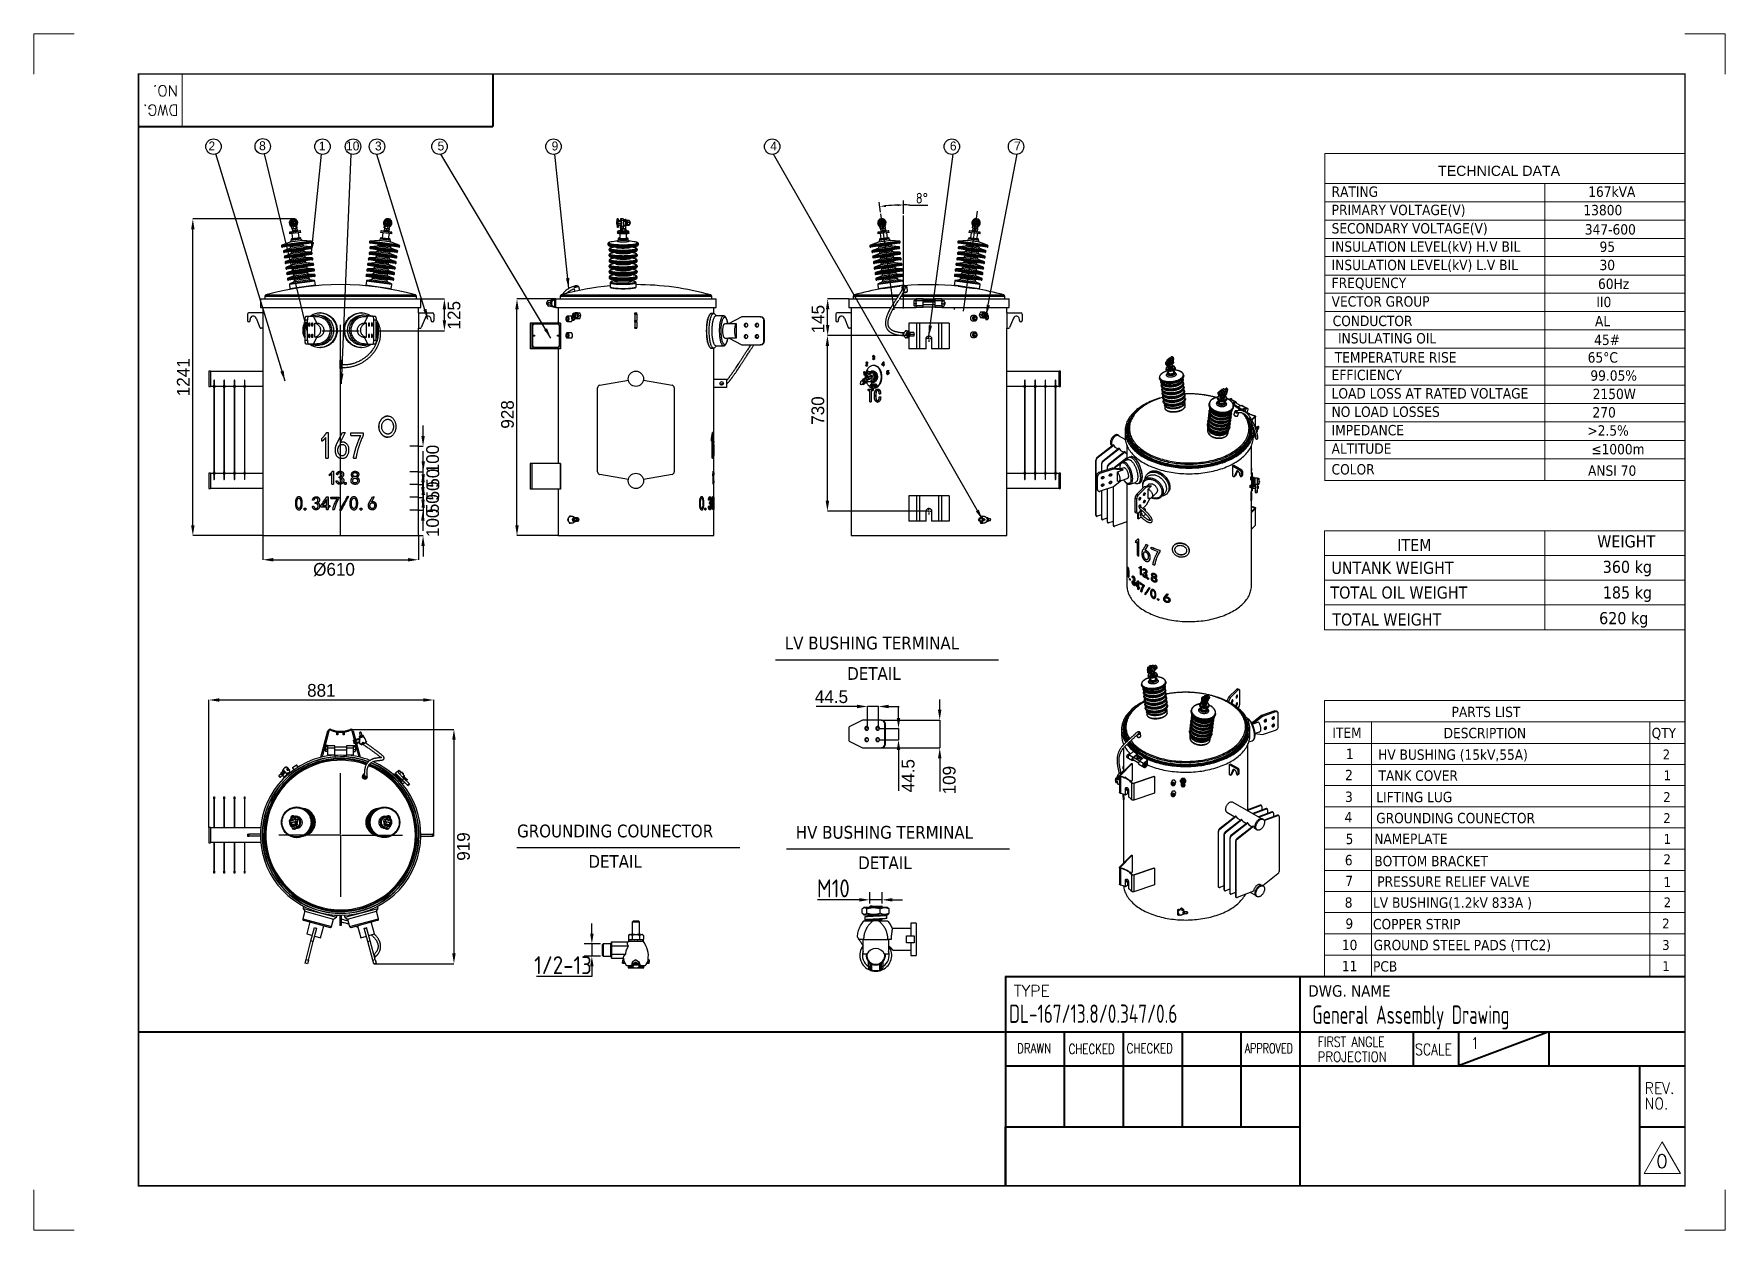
# Model space of a CAD drawing. Header units: millimetres. Extents: x 107291 to 113922, y -130611 to -125922.
import ezdxf
from ezdxf.enums import TextEntityAlignment as Align

# ---------------------------------------------------------------- set-up
doc = ezdxf.new("R2010")
doc.units = ezdxf.units.MM
doc.header["$LTSCALE"] = 13
doc.linetypes.add('CENTERX2', pattern=[101.6, 63.5, -12.7, 12.7, -12.7])
doc.linetypes.add('HIDDEN', pattern=[9.525, 6.35, -3.175])
for name, color, linetype in [('1', 4, 'Continuous'), ('2', 3, 'Continuous'), ('4', 2, 'HIDDEN'), ('6文字层', 3, 'Continuous'), ('中心符号线', 7, 'CENTERX2'), ('中心线', 1, 'CENTERX2'), ('几何体', 7, 'Continuous'), ('尺寸', 3, 'Continuous'), ('注释', 2, 'Continuous'), ('草图直线', 1, 'Continuous')]:
    doc.layers.add(name, color=color, linetype=linetype)
for name, color, linetype, lineweight in [('AM_5', 3, 'Continuous', 25), ('标注、文本', 3, 'Continuous', 25), ('铁心', 3, 'Continuous', 0)]:
    doc.layers.add(name, color=color, linetype=linetype, lineweight=lineweight)
doc.layers.add('paper', color=254, linetype='Continuous', plot=False)
doc.styles.add('PDF Arial', font='arial.ttf')
doc.styles.add('ROMANS', font='romans.shx', dxfattribs={"bigfont": 'whgtxt.shx'})
doc.styles.add('SLDTEXTSTYLE0', font='')
doc.styles.get("Standard").update_dxf_attribs({"font": 'gbenor.shx', "bigfont": 'gbcbig.shx'})
doc.styles.add('Tahoma$001', font='tahoma.ttf', dxfattribs={"height": 2.159784})
doc.styles.add('Tahoma_txtstyle_28.93_0_0', font='tahoma.ttf')
doc.styles.add('Tahoma_txtstyle_30.40_0_0', font='tahoma.ttf')
doc.styles.add('Tahoma_txtstyle_30.51_0_0', font='tahoma.ttf')
doc.styles.add('仿宋体', font='')
doc.styles.get('SLDTEXTSTYLE0').set_extended_font_data('汉仪长仿宋体')
doc.styles.get('仿宋体').set_extended_font_data('STFangsong')
doc.dimstyles.new('1-15', dxfattribs={"dimscale": 20, "dimtxt": 3.5, "dimasz": 2, "dimexe": 1.5, "dimexo": 0.5, "dimgap": 0.5, "dimtad": 1, "dimtoh": 1, "dimdec": 1, "dimdsep": 46, "dimtxsty": 'Standard', "dimcen": 2.5, "dimclrd": 3, "dimclre": 3, "dimclrt": 3, "dimadec": 0, "dimazin": 2, "dimtfac": 1, "dimtdec": 1, "dimtmove": 0, "dimatfit": 2, "dimfxl": 1, "dimarcsym": 0})
doc.dimstyles.new('SLDDIMSTYLE0', dxfattribs={"dimtxt": 50, "dimasz": 40.8, "dimexe": 0, "dimexo": 0.0625, "dimgap": 12.5, "dimtad": 2, "dimdec": 0, "dimrnd": 1e-09, "dimzin": 12, "dimdsep": 46, "dimtxsty": 'SLDTEXTSTYLE0', "dimsah": 1, "dimcen": 0.09, "dimadec": 0, "dimazin": 3, "dimtfac": 1, "dimtdec": 0, "dimtmove": 0, "dimatfit": 0, "dimfxl": 1, "dimfrac": 2, "dimtolj": 1, "dimtzin": 12, "dimarcsym": 0})
doc.dimstyles.new('SLDDIMSTYLE1', dxfattribs={"dimtxt": 50, "dimasz": 40.8, "dimexe": 0, "dimexo": 0.0625, "dimgap": 12.5, "dimtad": 2, "dimdec": 0, "dimrnd": 1e-09, "dimzin": 12, "dimdsep": 46, "dimtxsty": 'SLDTEXTSTYLE0', "dimsah": 1, "dimcen": 0.09, "dimadec": 0, "dimazin": 3, "dimtfac": 1, "dimtdec": 0, "dimtofl": 0, "dimtmove": 0, "dimatfit": 3, "dimfxl": 1, "dimfrac": 2, "dimtolj": 1, "dimtzin": 12, "dimarcsym": 0})
doc.dimstyles.new('SLDDIMSTYLE2', dxfattribs={"dimtxt": 0.18, "dimasz": 40.8, "dimexe": 0, "dimexo": 0.0625, "dimgap": 0, "dimtad": 0, "dimtih": 1, "dimtoh": 1, "dimdec": 0, "dimrnd": 1e-09, "dimzin": 0, "dimdsep": 46, "dimtxsty": 'Standard', "dimsah": 1, "dimcen": 0.09, "dimadec": 0, "dimazin": 0, "dimtfac": 40.8, "dimtdec": 0, "dimtofl": 0, "dimtmove": 0, "dimatfit": 3, "dimfxl": 1, "dimfrac": 2, "dimtolj": 1, "dimtzin": 0, "dimarcsym": 0})
doc.dimstyles.new('副本 1-15$2', dxfattribs={"dimtxt": 3.5, "dimasz": 2, "dimexe": 1.5, "dimexo": 0.5, "dimgap": 0.5, "dimtad": 1, "dimtoh": 1, "dimdec": 1, "dimdsep": 46, "dimtxsty": 'Standard', "dimcen": 2.5, "dimclrd": 3, "dimclre": 3, "dimclrt": 3, "dimadec": 0, "dimazin": 2, "dimtfac": 1, "dimtdec": 1, "dimtmove": 0, "dimatfit": 2, "dimfxl": 1, "dimarcsym": 0})

msp = doc.modelspace()

# ---------------------------------------------------------------- texts
at = {"layer": '1', "color": 4, "lineweight": 13}
for s, width, p in [('DL-167/13.8/0.347/0.6', 0.8, (111114.95, -129798.51)), ('General Assembly Drawing', 0.76, (112303.63, -129802.3))]:
    msp.add_text(s, height=72, dxfattribs=dict(at, width=width)).set_placement(p)
at = {"layer": '2', "lineweight": 13, "style": 'ROMANS'}
for s, p in [('NO.', (107856.2, -126124.11)), ('DWG.', (107857.72, -126199.72))]:
    msp.add_text(s, height=42.625, rotation=180, dxfattribs=at).set_placement(p)
at = {"layer": '2', "style": '仿宋体', "width": 0.6}
msp.add_text('L.V.', height=2.893, dxfattribs=at).set_placement((109308.47, -127101.76))
at = {"layer": '2', "lineweight": 13, "style": 'ROMANS'}
for s, height, p in [('TYPE', 44.402, (111133.24, -129695.71)), ('1', 44.4, (112922.2, -129900.2))]:
    msp.add_text(s, height=height, dxfattribs=at).set_placement(p)
for s, height, width, p in [('DRAWN', 39.073, 0.75, (111146.28, -129917.77)), ('CHECKED', 39.073, 0.75, (111347.88, -129920.24)), ('CHECKED', 39.073, 0.75, (111575.61, -129917.77)), ('APPROVED', 39.073, 0.7, (112038.55, -129917.77)), ('FIRST ANGLE', 39.0733, 0.8, (112324.54, -129892.32)), ('SCALE', 44.402, 0.8, (112706.31, -129924.52)), ('PROJECTION', 39.073, 0.86, (112324.54, -129950.88)), ('REV.', 44.402, 0.9, (113606.68, -130076.48)), ('NO.', 44.402, 0.9, (113606.68, -130137.03))]:
    msp.add_text(s, height=height, dxfattribs=dict(at, width=width)).set_placement(p)
at = {"layer": '2', "color": 4, "lineweight": 13, "style": 'ROMANS'}
msp.add_text('0', height=53.28, dxfattribs=at).set_placement((113651.43, -130367.06))
at = {"layer": '注释', "insert": (107988.97, -126344.18), "char_height": 35, "width": 4.1608, "attachment_point": 2, "style": 'SLDTEXTSTYLE0'}
msp.add_mtext('2', dxfattribs=at)
at = {"layer": '注释', "char_height": 35, "attachment_point": 2, "style": 'SLDTEXTSTYLE0'}
for s, insert in [('8', (108187.6, -126343.24)), ('1', (108421.66, -126344.18)), ('10', (108541.49, -126344.18)), ('3', (108641.94, -126344.18)), ('5', (108887.24, -126344.18)), ('9', (109334.23, -126344.18)), ('4', (110191.42, -126344.18)), ('6', (110895.67, -126344.18)), ('7', (111147.47, -126344.18))]:
    msp.add_mtext(s, dxfattribs=dict(at, insert=insert))
at = {"layer": '铁心', "lineweight": 13}
for s, height, style, p in [('TECHNICAL DATA', 39.7655, 'PDF Arial', (112796.44, -126478.93)), ('RATING', 40.606, 'Tahoma$001', (112379.07, -126560.94)), ('167kVA', 40.606, 'Tahoma$001', (113385.12, -126560.94)), ('PRIMARY VOLTAGE(V)', 40.6063, 'Tahoma$001', (112379.07, -126632.43)), ('   13800 ', 40.606, 'Tahoma$001', (113320.54, -126633.11)), ('SECONDARY VOLTAGE(V)', 40.6063, 'Tahoma$001', (112379.07, -126704.6)), ('347-600', 40.606, 'Tahoma$001', (113371.65, -126708.77)), ('INSULATION LEVEL(kV) H.V BIL', 40.6063, 'Tahoma$001', (112379.07, -126776.08)), ('95', 40.606, 'Tahoma$001', (113429.36, -126776.76)), ('INSULATION LEVEL(kV) L.V BIL', 40.6063, 'Tahoma$001', (112379.07, -126848.25)), ('30', 40.606, 'Tahoma$001', (113429.36, -126848.25)), ('FREQUENCY', 40.606, 'Tahoma$001', (112379.07, -126918.38)), ('60Hz', 40.606, 'Tahoma$001', (113423.53, -126922.04)), ('VECTOR GROUP', 40.6063, 'Tahoma$001', (112379.07, -126991.22)), ('II0', 40.606, 'Tahoma$001', (113416.84, -126993.33)), ('CONDUCTOR', 40.606, 'Tahoma$001', (112383.25, -127067.49)), ('AL', 40.606, 'Tahoma$001', (113411.53, -127068.14)), ('45#', 40.606, 'Tahoma$001', (113408.43, -127141.64)), ('EFFICIENCY', 40.606, 'Tahoma$001', (112379.07, -127279.21)), ('99.05%%%', 40.606, 'Tahoma$001', (113393.41, -127281.52)), ('LOAD LOSS AT RATED VOLTAGE', 40.6063, 'Tahoma$001', (112379.07, -127351.38)), ('2150W', 40.606, 'Tahoma$001', (113402.51, -127353.69)), ('NO LOAD LOSSES', 40.6063, 'Tahoma$001', (112379.07, -127423.55)), ('270', 40.606, 'Tahoma$001', (113401.82, -127425.85)), ('IMPEDANCE', 40.606, 'Tahoma$001', (112379.07, -127495.72)), ('>2.5%%%', 40.606, 'Tahoma$001', (113381.91, -127496.92)), ('ALTITUDE', 40.606, 'Tahoma$001', (112379.07, -127567.89)), ('≤1000m', 40.606, 'Tahoma$001', (113397.14, -127570.19)), ('COLOR', 40.606, 'Tahoma$001', (112379.01, -127649.14)), ('ANSI 70 ', 40.606, 'Tahoma$001', (113384.23, -127654.32)), ('ITEM', 47.513, 'Tahoma_txtstyle_30.51_0_0', (112636.14, -127949.17)), ('UNTANK WEIGHT', 47.5129, 'Tahoma_txtstyle_30.51_0_0', (112378.12, -128038.81)), ('360 kg', 47.513, 'Tahoma_txtstyle_30.51_0_0', (113442.02, -128034.85)), ('TOTAL OIL WEIGHT', 47.5129, 'Tahoma_txtstyle_30.51_0_0', (112374.42, -128135.57)), ('185 kg', 47.513, 'Tahoma_txtstyle_30.51_0_0', (113442.32, -128135.38)), ('TOTAL WEIGHT', 47.5129, 'Tahoma_txtstyle_30.51_0_0', (112381.83, -128241.12)), ('620 kg', 47.513, 'Tahoma_txtstyle_30.51_0_0', (113427.81, -128235.9)), ('LV BUSHING TERMINAL', 50, 'Tahoma$001', (110235.41, -128334.62)), ('DETAIL', 50, 'Tahoma$001', (110480.03, -128454.11)), ('PARTS LIST', 40.487, 'Tahoma_txtstyle_30.40_0_0', (112849.47, -128599.76)), ('ITEM', 40.487, 'Tahoma_txtstyle_30.40_0_0', (112382.09, -128681.57)), ('DESCRIPTION', 40.487, 'Tahoma_txtstyle_30.40_0_0', (112818.13, -128682.61)), ('QTY', 40.309, 'Tahoma$001', (113633.8, -128682.42)), ('1', 40.49, 'Tahoma_txtstyle_30.40_0_0', (112435.03, -128764.42)), (' HV BUSHING (15kV,55A)', 40.487, 'Tahoma_txtstyle_30.40_0_0', (112546.5, -128767.47)), ('2', 38.52, 'Tahoma_txtstyle_28.93_0_0', (113677.11, -128765.63)), ('2', 40.49, 'Tahoma_txtstyle_30.40_0_0', (112431.94, -128847.27)), ('TANK COVER', 40.487, 'Tahoma_txtstyle_30.40_0_0', (112562.95, -128849.52)), ('1', 38.52, 'Tahoma$001', (113680.55, -128847.62)), ('3', 40.49, 'Tahoma_txtstyle_30.40_0_0', (112431.59, -128932.53)), ('LIFTING LUG', 40.487, 'Tahoma_txtstyle_30.40_0_0', (112554.11, -128933.46)), ('2', 38.52, 'Tahoma_txtstyle_28.93_0_0', (113679.39, -128932.64)), ('GROUNDING COUNECTOR', 50, 'Tahoma$001', (109185.9, -129071.29)), ('HV BUSHING TERMINAL', 50, 'Tahoma$001', (110278.54, -129076.49)), ('4', 40.49, 'Tahoma_txtstyle_30.40_0_0', (112429.88, -129012.63)), ('GROUNDING COUNECTOR', 40.487, 'Tahoma_txtstyle_30.40_0_0', (112554.11, -129015.96)), ('2', 38.52, 'Tahoma_txtstyle_28.93_0_0', (113679.39, -129015.15)), ('5', 40.49, 'Tahoma_txtstyle_30.40_0_0', (112433.78, -129097.89)), ('NAMEPLATE', 40.487, 'Tahoma_txtstyle_30.40_0_0', (112546.5, -129097.03)), ('1', 38.52, 'Tahoma_txtstyle_28.93_0_0', (113680.89, -129097.03)), ('DETAIL', 50, 'Tahoma$001', (109465.49, -129190.79)), ('DETAIL', 50, 'Tahoma$001', (110523.16, -129195.98)), ('6', 40.49, 'Tahoma_txtstyle_30.40_0_0', (112430.97, -129180.74)), ('BOTTOM BRACKET', 40.487, 'Tahoma_txtstyle_30.40_0_0', (112546.5, -129184.56)), ('2', 38.52, 'Tahoma_txtstyle_28.93_0_0', (113680.24, -129176.56)), ('7', 40.49, 'Tahoma_txtstyle_30.40_0_0', (112432.71, -129262.56)), ('PRESSURE RELIEF VALVE', 40.487, 'Tahoma_txtstyle_30.40_0_0', (112558.13, -129264.81)), ('1', 38.52, 'Tahoma_txtstyle_28.93_0_0', (113680.41, -129265.84)), ('8', 40.49, 'Tahoma_txtstyle_30.40_0_0', (112430.55, -129347.12)), ('LV BUSHING(1.2kV 833A )', 40.487, 'Tahoma_txtstyle_30.40_0_0', (112541.44, -129347.46)), ('2', 38.52, 'Tahoma_txtstyle_28.93_0_0', (113680.89, -129345.41)), ('9', 40.49, 'Tahoma_txtstyle_30.40_0_0', (112433.31, -129429.8)), ('COPPER STRIP', 40.487, 'Tahoma_txtstyle_30.40_0_0', (112541.44, -129431.68)), ('2', 38.52, 'Tahoma_txtstyle_28.93_0_0', (113675.24, -129428.26)), ('10', 40.487, 'Tahoma_txtstyle_30.40_0_0', (112419.22, -129513.34)), ('GROUND STEEL PADS (TTC2)', 40.487, 'Tahoma_txtstyle_30.40_0_0', (112544.09, -129513.68)), ('3', 38.52, 'Tahoma_txtstyle_28.93_0_0', (113675.24, -129512.48)), ('11', 40.487, 'Tahoma_txtstyle_30.40_0_0', (112419.22, -129596.19)), ('PCB', 40.487, 'Tahoma_txtstyle_30.40_0_0', (112541.44, -129597.38)), ('1', 38.52, 'Tahoma_txtstyle_28.93_0_0', (113675.24, -129595.33)), ('DWG. NAME', 44.861, 'Tahoma_txtstyle_30.40_0_0', (112287.68, -129695.71))]:
    msp.add_text(s, height=height, dxfattribs=dict(at, style=style)).set_placement(p)
at = {"layer": '铁心', "lineweight": 13, "style": 'Tahoma$001'}
for s, p in [('INSULATING OIL', (112596.71, -127115.24)), ('TEMPERATURE RISE ', (112637.6, -127190))]:
    msp.add_text(s, height=40.6063, dxfattribs=at).set_placement(p, align=Align.MIDDLE)
msp.add_text('65%%DC', height=40.606, dxfattribs=at).set_placement((113382.97, -127190.29), align=Align.MIDDLE_LEFT)
at = {"layer": '铁心', "lineweight": 13, "insert": (113420.43, -127887.52), "char_height": 47.513, "width": 562.5922, "attachment_point": 1, "style": 'Tahoma_txtstyle_30.51_0_0'}
msp.add_mtext('WEIGHT', dxfattribs=at)

# ---------------------------------------------------------------- blocks, each defined once
blk = doc.blocks.new('*D9')
at = {"layer": 'Defpoints', "color": 0, "transparency": 16777216}
for p in [(109522.8, -129488.8), (109479.1, -129537.2), (109522.8, -129537.2)]:
    blk.add_point(p, dxfattribs=at)
at = {"layer": '标注、文本', "color": 3, "lineweight": -2, "transparency": 16777216}
for p, q in [((109479.1, -129448.8), (109479.1, -129408.8)), ((109512.8, -129488.8), (109449.1, -129488.8)), ((109479.1, -129488.8), (109479.1, -129537.2)), ((109512.8, -129537.2), (109449.1, -129537.2)), ((109479.1, -129617.2), (109262.5, -129617.2)), ((109479.1, -129577.2), (109479.1, -129617.2))]:
    blk.add_line(p, q, dxfattribs=at)
at = {"layer": '标注、文本', "color": 3, "transparency": 16777216}
for points in [[(109472.4, -129448.8), (109485.8, -129448.8), (109479.1, -129488.8)], [(109472.4, -129577.2), (109485.8, -129577.2), (109479.1, -129537.2)]]:
    blk.add_solid(points, dxfattribs=at)
at = {"layer": '标注、文本', "color": 3, "transparency": 16777216, "insert": (109365.8, -129572.2), "char_height": 70, "width": 108.503, "attachment_point": 5}
blk.add_mtext('1/2-13', dxfattribs=at)
blk = doc.blocks.new('*D10')
at = {"layer": 'Defpoints', "color": 0, "transparency": 16777216}
for p in [(110568.2, -129316.2), (110568.2, -129340.9), (110616.7, -129340.9)]:
    blk.add_point(p, dxfattribs=at)
at = {"layer": '标注、文本', "color": 3, "lineweight": -2, "transparency": 16777216}
for p, q in [((110568.2, -129330.9), (110568.2, -129286.2)), ((110616.7, -129330.9), (110616.7, -129286.2)), ((110528.2, -129316.2), (110363.2, -129316.2)), ((110616.7, -129316.2), (110568.2, -129316.2)), ((110656.7, -129316.2), (110696.7, -129316.2))]:
    blk.add_line(p, q, dxfattribs=at)
at = {"layer": '标注、文本', "color": 3, "transparency": 16777216}
for points in [[(110528.2, -129309.6), (110528.2, -129322.9), (110568.2, -129316.2)], [(110656.7, -129309.6), (110656.7, -129322.9), (110616.7, -129316.2)]]:
    blk.add_solid(points, dxfattribs=at)
at = {"layer": '标注、文本', "color": 3, "transparency": 16777216, "insert": (110425.7, -129271.2), "char_height": 70, "attachment_point": 5}
blk.add_mtext('M10', dxfattribs=at)
blk = doc.blocks.new('*D14')
at = {"layer": 'Defpoints', "color": 0, "transparency": 16777216}
for p in [(108808.5, -126961.2), (108900.9, -126961.2), (108633.5, -127086.2)]:
    blk.add_point(p, dxfattribs=at)
at = {"layer": '尺寸', "color": 0, "lineweight": -2, "transparency": 16777216}
for p, q in [((108808.6, -126961.2), (108900.9, -126961.2)), ((108900.9, -127045.4), (108900.9, -127002)), ((108633.5, -127086.2), (108900.9, -127086.2))]:
    blk.add_line(p, q, dxfattribs=at)
at = {"layer": '尺寸', "color": 0, "transparency": 16777216}
for points in [[(108894.1, -127002), (108907.7, -127002), (108900.9, -126961.2)], [(108894.1, -127045.4), (108907.7, -127045.4), (108900.9, -127086.2)]]:
    blk.add_solid(points, dxfattribs=at)
at = {"layer": '尺寸', "color": 0, "transparency": 16777216, "insert": (108913.4, -127025.1), "char_height": 50, "attachment_point": 2, "rotation": 90, "style": 'SLDTEXTSTYLE0'}
blk.add_mtext('\\A1;125', dxfattribs=at)
blk = doc.blocks.new('*D15')
at = {"layer": 'Defpoints', "color": 0, "transparency": 16777216}
for p in [(108799, -127788.7), (108817.2, -127788.7), (108799, -127888.7)]:
    blk.add_point(p, dxfattribs=at)
at = {"layer": '尺寸', "color": 0, "lineweight": -2, "transparency": 16777216}
for p, q in [((108817.2, -127747.9), (108817.2, -127707.1)), ((108799.1, -127788.7), (108817.2, -127788.7)), ((108799.1, -127888.7), (108817.2, -127888.7)), ((108817.2, -127929.5), (108817.2, -127970.3))]:
    blk.add_line(p, q, dxfattribs=at)
at = {"layer": '尺寸', "color": 0, "transparency": 16777216}
for points in [[(108810.4, -127747.9), (108824, -127747.9), (108817.2, -127788.7)], [(108810.4, -127929.5), (108824, -127929.5), (108817.2, -127888.7)]]:
    blk.add_solid(points, dxfattribs=at)
at = {"layer": '尺寸', "color": 0, "transparency": 16777216, "insert": (108829.7, -127838.7), "char_height": 50, "attachment_point": 2, "rotation": 90, "style": 'SLDTEXTSTYLE0'}
blk.add_mtext('\\A1;100', dxfattribs=at)
blk = doc.blocks.new('*D16')
at = {"layer": 'Defpoints', "color": 0, "transparency": 16777216}
for p in [(108799, -127738.7), (108816.5, -127738.7), (108799, -127788.7)]:
    blk.add_point(p, dxfattribs=at)
at = {"layer": '尺寸', "color": 0, "lineweight": -2, "transparency": 16777216}
for p, q in [((108816.5, -127697.9), (108816.5, -127657.1)), ((108799.1, -127738.7), (108816.5, -127738.7)), ((108799.1, -127788.7), (108816.5, -127788.7)), ((108816.5, -127829.5), (108816.5, -127870.3))]:
    blk.add_line(p, q, dxfattribs=at)
at = {"layer": '尺寸', "color": 0, "transparency": 16777216}
for points in [[(108809.7, -127697.9), (108823.3, -127697.9), (108816.5, -127738.7)], [(108809.7, -127829.5), (108823.3, -127829.5), (108816.5, -127788.7)]]:
    blk.add_solid(points, dxfattribs=at)
at = {"layer": '尺寸', "color": 0, "transparency": 16777216, "insert": (108829, -127763.7), "char_height": 50, "attachment_point": 2, "rotation": 90, "style": 'SLDTEXTSTYLE0'}
blk.add_mtext('\\A1;50', dxfattribs=at)
blk = doc.blocks.new('*D17')
at = {"layer": 'Defpoints', "color": 0, "transparency": 16777216}
for p in [(108799, -127688.7), (108818, -127688.7), (108799, -127738.7)]:
    blk.add_point(p, dxfattribs=at)
at = {"layer": '尺寸', "color": 0, "lineweight": -2, "transparency": 16777216}
for p, q in [((108818, -127647.9), (108818, -127607.1)), ((108799.1, -127688.7), (108818, -127688.7)), ((108799.1, -127738.7), (108818, -127738.7)), ((108818, -127779.5), (108818, -127820.3))]:
    blk.add_line(p, q, dxfattribs=at)
at = {"layer": '尺寸', "color": 0, "transparency": 16777216}
for points in [[(108811.2, -127647.9), (108824.8, -127647.9), (108818, -127688.7)], [(108811.2, -127779.5), (108824.8, -127779.5), (108818, -127738.7)]]:
    blk.add_solid(points, dxfattribs=at)
at = {"layer": '尺寸', "color": 0, "transparency": 16777216, "insert": (108830.5, -127713.7), "char_height": 50, "attachment_point": 2, "rotation": 90, "style": 'SLDTEXTSTYLE0'}
blk.add_mtext('\\A1;50', dxfattribs=at)
blk = doc.blocks.new('*D18')
at = {"layer": 'Defpoints', "color": 0, "transparency": 16777216}
for p in [(108799, -127638.7), (108818, -127638.7), (108799, -127688.7)]:
    blk.add_point(p, dxfattribs=at)
at = {"layer": '尺寸', "color": 0, "lineweight": -2, "transparency": 16777216}
for p, q in [((108818, -127597.9), (108818, -127557.1)), ((108799.1, -127638.7), (108818, -127638.7)), ((108799.1, -127688.7), (108818, -127688.7)), ((108818, -127729.5), (108818, -127770.3))]:
    blk.add_line(p, q, dxfattribs=at)
at = {"layer": '尺寸', "color": 0, "transparency": 16777216}
for points in [[(108811.2, -127597.9), (108824.8, -127597.9), (108818, -127638.7)], [(108811.2, -127729.5), (108824.8, -127729.5), (108818, -127688.7)]]:
    blk.add_solid(points, dxfattribs=at)
at = {"layer": '尺寸', "color": 0, "transparency": 16777216, "insert": (108830.5, -127663.7), "char_height": 50, "attachment_point": 2, "rotation": 90, "style": 'SLDTEXTSTYLE0'}
blk.add_mtext('\\A1;50', dxfattribs=at)
blk = doc.blocks.new('*D19')
at = {"layer": 'Defpoints', "color": 0, "transparency": 16777216}
for p in [(108799, -127538.7), (108817.2, -127538.7), (108799, -127638.7)]:
    blk.add_point(p, dxfattribs=at)
at = {"layer": '尺寸', "color": 0, "lineweight": -2, "transparency": 16777216}
for p, q in [((108817.2, -127497.9), (108817.2, -127457.1)), ((108799.1, -127538.7), (108817.2, -127538.7)), ((108799.1, -127638.7), (108817.2, -127638.7)), ((108817.2, -127679.5), (108817.2, -127720.3))]:
    blk.add_line(p, q, dxfattribs=at)
at = {"layer": '尺寸', "color": 0, "transparency": 16777216}
for points in [[(108810.4, -127497.9), (108824, -127497.9), (108817.2, -127538.7)], [(108810.4, -127679.5), (108824, -127679.5), (108817.2, -127638.7)]]:
    blk.add_solid(points, dxfattribs=at)
at = {"layer": '尺寸', "color": 0, "transparency": 16777216, "insert": (108829.7, -127588.7), "char_height": 50, "attachment_point": 2, "rotation": 90, "style": 'SLDTEXTSTYLE0'}
blk.add_mtext('\\A1;100', dxfattribs=at)
blk = doc.blocks.new('*D20')
at = {"layer": 'Defpoints', "color": 0, "transparency": 16777216}
for p in [(108189, -127888.7), (108799, -127888.7), (108799, -127983.4)]:
    blk.add_point(p, dxfattribs=at)
at = {"layer": '尺寸', "color": 0, "lineweight": -2, "transparency": 16777216}
for p, q in [((108189, -127888.7), (108189, -127983.4)), ((108799, -127888.7), (108799, -127983.4)), ((108229.8, -127983.4), (108758.2, -127983.4))]:
    blk.add_line(p, q, dxfattribs=at)
at = {"layer": '尺寸', "color": 0, "transparency": 16777216}
for points in [[(108229.8, -127976.6), (108229.8, -127990.2), (108189, -127983.4)], [(108758.2, -127976.6), (108758.2, -127990.2), (108799, -127983.4)]]:
    blk.add_solid(points, dxfattribs=at)
at = {"layer": '尺寸', "color": 0, "transparency": 16777216, "insert": (108468.2, -127995.9), "char_height": 50, "attachment_point": 2, "style": 'SLDTEXTSTYLE0'}
blk.add_mtext('\\A1;%%c610', dxfattribs=at)
blk = doc.blocks.new('SW_CENTERMARKSYMBOL_0')
at = {"layer": '中心符号线', "color": 0}
for p, q in [((0, 5), (0, 242)), ((-5, 0), (-242, 0)), ((0, 0), (-2.5, 0)), ((0, 0), (0, 2.5)), ((0, 0), (0, -2.5)), ((0, 0), (2.5, 0)), ((5, 0), (242, 0)), ((0, -5), (0, -242))]:
    blk.add_line(p, q, dxfattribs=at)
blk = doc.blocks.new('*D11')
at = {"layer": 'Defpoints', "color": 0, "transparency": 16777216}
for p in [(109185.5, -126961.2), (109338, -126961.2), (109346.7, -127888.7)]:
    blk.add_point(p, dxfattribs=at)
at = {"layer": '尺寸', "color": 0, "lineweight": -2, "transparency": 16777216}
for p, q in [((109338, -126961.2), (109185.5, -126961.2)), ((109185.5, -127847.9), (109185.5, -127002)), ((109346.7, -127888.7), (109185.5, -127888.7))]:
    blk.add_line(p, q, dxfattribs=at)
at = {"layer": '尺寸', "color": 0, "transparency": 16777216}
for points in [[(109178.7, -127002), (109192.3, -127002), (109185.5, -126961.2)], [(109178.7, -127847.9), (109192.3, -127847.9), (109185.5, -127888.7)]]:
    blk.add_solid(points, dxfattribs=at)
at = {"layer": '尺寸', "color": 0, "transparency": 16777216, "insert": (109123, -127413.9), "char_height": 50, "attachment_point": 2, "rotation": 90, "style": 'SLDTEXTSTYLE0'}
blk.add_mtext('\\A1;928', dxfattribs=at)
blk = doc.blocks.new('*D12')
at = {"layer": 'Defpoints', "color": 0, "transparency": 16777216}
for p in [(110403.4, -126961.2), (110486.1, -126961.2), (110714.3, -127104.6)]:
    blk.add_point(p, dxfattribs=at)
at = {"layer": '尺寸', "color": 0, "lineweight": -2, "transparency": 16777216}
for p, q in [((110486, -126961.2), (110403.4, -126961.2)), ((110403.4, -127063.8), (110403.4, -127002)), ((110714.2, -127104.6), (110403.4, -127104.6))]:
    blk.add_line(p, q, dxfattribs=at)
at = {"layer": '尺寸', "color": 0, "transparency": 16777216}
for points in [[(110396.6, -127002), (110410.2, -127002), (110403.4, -126961.2)], [(110396.6, -127063.8), (110410.2, -127063.8), (110403.4, -127104.6)]]:
    blk.add_solid(points, dxfattribs=at)
at = {"layer": '尺寸', "color": 0, "transparency": 16777216, "insert": (110340.9, -127040.5), "char_height": 50, "attachment_point": 2, "rotation": 90, "style": 'SLDTEXTSTYLE0'}
blk.add_mtext('\\A1;145', dxfattribs=at)
blk = doc.blocks.new('*D13')
at = {"layer": 'Defpoints', "color": 0, "transparency": 16777216}
for p in [(110402.4, -127104.6), (110714.3, -127104.6), (110787.6, -127792.8)]:
    blk.add_point(p, dxfattribs=at)
at = {"layer": '尺寸', "color": 0, "lineweight": -2, "transparency": 16777216}
for p, q in [((110714.2, -127104.6), (110402.4, -127104.6)), ((110402.4, -127752), (110402.4, -127145.4)), ((110787.5, -127792.8), (110402.4, -127792.8))]:
    blk.add_line(p, q, dxfattribs=at)
at = {"layer": '尺寸', "color": 0, "transparency": 16777216}
for points in [[(110395.6, -127145.4), (110409.2, -127145.4), (110402.4, -127104.6)], [(110395.6, -127752), (110409.2, -127752), (110402.4, -127792.8)]]:
    blk.add_solid(points, dxfattribs=at)
at = {"layer": '尺寸', "color": 0, "transparency": 16777216, "insert": (110339.9, -127398.6), "char_height": 50, "attachment_point": 2, "rotation": 90, "style": 'SLDTEXTSTYLE0'}
blk.add_mtext('\\A1;730', dxfattribs=at)
blk = doc.blocks.new('SW_CENTERMARKSYMBOL_1')
at = {"layer": '中心符号线', "color": 0}
for p, q in [((-5, 0), (-13, 0)), ((0, 0), (-2.5, 0)), ((0, 5), (0, 13)), ((0, 0), (0, 2.5)), ((0, 0), (0, -2.5)), ((0, 0), (2.5, 0)), ((5, 0), (13, 0)), ((0, -5), (0, -13))]:
    blk.add_line(p, q, dxfattribs=at)
blk = doc.blocks.new('SW_CENTERMARKSYMBOL_2')
at = {"layer": '中心符号线', "color": 0}
for p, q in [((-5, 0), (-13, 0)), ((0, 0), (-2.5, 0)), ((0, 5), (0, 13)), ((0, 0), (0, 2.5)), ((0, 0), (0, -2.5)), ((0, 0), (2.5, 0)), ((5, 0), (13, 0)), ((0, -5), (0, -13))]:
    blk.add_line(p, q, dxfattribs=at)
blk = doc.blocks.new('*D22')
at = {"layer": 'Defpoints', "color": 0, "transparency": 16777216}
for p in [(108531.4, -128648.1), (108624.3, -129566.8), (108938.3, -129566.8)]:
    blk.add_point(p, dxfattribs=at)
at = {"layer": '尺寸', "color": 0, "lineweight": -2, "transparency": 16777216}
for p, q in [((108531.4, -128648.1), (108938.3, -128648.1)), ((108938.3, -128688.9), (108938.3, -129526)), ((108624.4, -129566.8), (108938.3, -129566.8))]:
    blk.add_line(p, q, dxfattribs=at)
at = {"layer": '尺寸', "color": 0, "transparency": 16777216}
for points in [[(108931.5, -128688.9), (108945.1, -128688.9), (108938.3, -128648.1)], [(108931.5, -129526), (108945.1, -129526), (108938.3, -129566.8)]]:
    blk.add_solid(points, dxfattribs=at)
at = {"layer": '尺寸', "color": 0, "transparency": 16777216, "insert": (108975.8, -129107.4), "char_height": 50, "attachment_point": 5, "rotation": 90, "style": 'SLDTEXTSTYLE0'}
blk.add_mtext('\\A1;919', dxfattribs=at)
blk = doc.blocks.new('*D23')
at = {"layer": 'Defpoints', "color": 0, "transparency": 16777216}
for p in [(108859, -128533), (107978, -129032.3), (108859, -129058.3)]:
    blk.add_point(p, dxfattribs=at)
at = {"layer": '尺寸', "color": 0, "lineweight": -2, "transparency": 16777216}
for p, q in [((107978, -129032.3), (107978, -128533)), ((108018.8, -128533), (108818.2, -128533)), ((108859, -129058.3), (108859, -128533))]:
    blk.add_line(p, q, dxfattribs=at)
at = {"layer": '尺寸', "color": 0, "transparency": 16777216}
for points in [[(108018.8, -128526.2), (108018.8, -128539.8), (107978, -128533)], [(108818.2, -128526.2), (108818.2, -128539.8), (108859, -128533)]]:
    blk.add_solid(points, dxfattribs=at)
at = {"layer": '尺寸', "color": 0, "transparency": 16777216, "insert": (108418.5, -128495.5), "char_height": 50, "attachment_point": 5, "style": 'SLDTEXTSTYLE0'}
blk.add_mtext('\\A1;881', dxfattribs=at)
blk = doc.blocks.new('*D24')
at = {"layer": 'AM_5', "color": 3, "lineweight": -2, "transparency": 16777216}
for p, q in [((110701.3, -126627.9), (110701.3, -126574.9)), ((110610.7, -126621.2), (110605.1, -126581.6)), ((110725.3, -126593.3), (110796.3, -126593.3))]:
    blk.add_line(p, q, dxfattribs=at)
for start, end in [(92.04246, 95.95754), (87.95754, 90)]:
    blk.add_arc((110701.3, -127266.1), 673.3, start, end, dxfattribs=at)
at = {"layer": 'AM_5', "color": 3, "transparency": 16777216}
for points in [[(110631.9, -126600.5), (110631, -126592.5), (110607.6, -126599.4)], [(110677.3, -126589.3), (110677.4, -126597.3), (110701.3, -126592.9)]]:
    blk.add_solid(points, dxfattribs=at)
at = {"layer": 'Defpoints', "color": 0, "transparency": 16777216}
for p in [(110611.5, -126627.2), (110638.7, -126595.8), (110701.3, -126633.9), (110664.5, -127004.3), (110701.3, -126998.9)]:
    blk.add_point(p, dxfattribs=at)
at = {"layer": 'AM_5', "color": 3, "transparency": 16777216, "insert": (110772.8, -126566.3), "char_height": 42, "attachment_point": 5}
blk.add_mtext('8°', dxfattribs=at)
blk = doc.blocks.new('*D25')
at = {"layer": 'Defpoints', "color": 0, "transparency": 16777216}
for p in [(107914.7, -126647.3), (108307.2, -126647.3), (108189, -127888.7)]:
    blk.add_point(p, dxfattribs=at)
at = {"layer": '尺寸', "color": 0, "lineweight": -2, "transparency": 16777216}
for p, q in [((108307.2, -126647.3), (107914.7, -126647.3)), ((107914.7, -127847.9), (107914.7, -126688.1)), ((108189, -127888.7), (107914.7, -127888.7))]:
    blk.add_line(p, q, dxfattribs=at)
at = {"layer": '尺寸', "color": 0, "transparency": 16777216}
for points in [[(107907.9, -126688.1), (107921.5, -126688.1), (107914.7, -126647.3)], [(107907.9, -127847.9), (107921.5, -127847.9), (107914.7, -127888.7)]]:
    blk.add_solid(points, dxfattribs=at)
at = {"layer": '尺寸', "color": 0, "transparency": 16777216, "insert": (107877.2, -127268), "char_height": 50, "attachment_point": 5, "rotation": 90, "style": 'SLDTEXTSTYLE0'}
blk.add_mtext('\\A1;1241', dxfattribs=at)
blk = doc.blocks.new('*D26')
at = {"layer": 'Defpoints', "color": 0, "transparency": 16777216}
for p in [(110612.6, -128612.1), (110612.6, -128720.9), (110842.7, -128720.9)]:
    blk.add_point(p, dxfattribs=at)
at = {"layer": '尺寸', "color": 0, "lineweight": -2, "transparency": 16777216}
for p, q in [((110842.7, -128571.3), (110842.7, -128530.5)), ((110612.7, -128612.1), (110842.7, -128612.1)), ((110842.7, -128612.1), (110842.7, -128720.9)), ((110612.7, -128720.9), (110842.7, -128720.9)), ((110842.7, -128761.7), (110842.7, -128891.8))]:
    blk.add_line(p, q, dxfattribs=at)
at = {"layer": '尺寸', "color": 0, "transparency": 16777216}
for points in [[(110835.9, -128571.3), (110849.5, -128571.3), (110842.7, -128612.1)], [(110835.9, -128761.7), (110849.5, -128761.7), (110842.7, -128720.9)]]:
    blk.add_solid(points, dxfattribs=at)
at = {"layer": '尺寸', "color": 0, "transparency": 16777216, "insert": (110880.2, -128847.2), "char_height": 50, "attachment_point": 5, "rotation": 90, "style": 'SLDTEXTSTYLE0'}
blk.add_mtext('\\A1;109', dxfattribs=at)
blk = doc.blocks.new('*D27')
at = {"layer": 'Defpoints', "color": 0, "transparency": 16777216}
for p in [(110559.2, -128558.4), (110559.2, -128644.2), (110602.2, -128644.2)]:
    blk.add_point(p, dxfattribs=at)
at = {"layer": '尺寸', "color": 0, "lineweight": -2, "transparency": 16777216}
for p, q in [((110518.4, -128558.4), (110359, -128558.4)), ((110559.2, -128644.2), (110559.2, -128558.4)), ((110602.2, -128558.4), (110559.2, -128558.4)), ((110602.2, -128644.2), (110602.2, -128558.4)), ((110643, -128558.4), (110683.8, -128558.4))]:
    blk.add_line(p, q, dxfattribs=at)
at = {"layer": '尺寸', "color": 0, "transparency": 16777216}
for points in [[(110518.4, -128551.6), (110518.4, -128565.2), (110559.2, -128558.4)], [(110643, -128551.6), (110643, -128565.2), (110602.2, -128558.4)]]:
    blk.add_solid(points, dxfattribs=at)
at = {"layer": '尺寸', "color": 0, "transparency": 16777216, "insert": (110418.3, -128520.4), "char_height": 50, "attachment_point": 5, "style": 'SLDTEXTSTYLE0'}
blk.add_mtext('\\A1;44.5', dxfattribs=at)
blk = doc.blocks.new('*D28')
at = {"layer": 'Defpoints', "color": 0, "transparency": 16777216}
for p in [(110602.2, -128644.2), (110602.2, -128688.7), (110681.2, -128688.7)]:
    blk.add_point(p, dxfattribs=at)
at = {"layer": '尺寸', "color": 0, "lineweight": -2, "transparency": 16777216}
for p, q in [((110681.2, -128603.4), (110681.2, -128562.6)), ((110602.2, -128644.2), (110681.2, -128644.2)), ((110602.2, -128688.7), (110681.2, -128688.7)), ((110681.2, -128644.2), (110681.2, -128688.7)), ((110681.2, -128729.5), (110681.2, -128889))]:
    blk.add_line(p, q, dxfattribs=at)
at = {"layer": '尺寸', "color": 0, "transparency": 16777216}
for points in [[(110674.4, -128603.4), (110688, -128603.4), (110681.2, -128644.2)], [(110674.4, -128729.5), (110688, -128729.5), (110681.2, -128688.7)]]:
    blk.add_solid(points, dxfattribs=at)
at = {"layer": '尺寸', "color": 0, "transparency": 16777216, "insert": (110719.2, -128829.7), "char_height": 50, "attachment_point": 5, "rotation": 90, "style": 'SLDTEXTSTYLE0'}
blk.add_mtext('\\A1;44.5', dxfattribs=at)

# ---------------------------------------------------------------- dimensions: what is measured, and where the dimension line sits
at = {"layer": 'AM_5'}
dim = msp.add_angular_dim_2l(base=(110638.74, -126595.77), line1=((110701.32, -126998.86), (110701.32, -126633.9)), line2=((110664.52, -127004.25), (110611.52, -126627.18)), dimstyle='副本 1-15$2', override={"dimscale": 12, "dimpost": '', "dimarcsym": 1}, dxfattribs=at)
dim.commit()
dim.dimension.update_dxf_attribs({"geometry": '*D24', "text_midpoint": (110772.82, -126566.28)})
at = {"layer": '尺寸'}
for base, p1, p2, picture, middle in [((107914.73, -126647.27), (108189.05, -127888.67), (108307.24, -126647.27), '*D25', (107877.23, -127267.97)), ((108938.26, -129566.79), (108531.36, -128648.06), (108624.3, -129566.79), '*D22', (108975.76, -129107.43))]:
    dim = msp.add_linear_dim(base=base, p1=p1, p2=p2, angle=90, dimstyle='SLDDIMSTYLE0', dxfattribs=at)
    dim.commit()
    dim.dimension.update_dxf_attribs({"geometry": picture, "text_midpoint": middle})
for base, p1, p2, dimstyle, picture, middle in [((108900.88, -126961.17), (108633.48, -127086.17), (108808.55, -126961.17), 'SLDDIMSTYLE0', '*D14', (108900.88, -127025.05)), ((109185.52861519, -126961.17314423), (109346.7132157, -127888.67314423), (109338.01909718, -126961.17314423), 'SLDDIMSTYLE0', '*D11', (109185.52861519, -127413.87030864)), ((108817.25, -127538.67), (108799.05, -127638.67), (108799.05, -127538.67), 'SLDDIMSTYLE1', '*D19', (108817.25, -127588.67)), ((108817.99, -127638.67), (108799.05, -127688.67), (108799.05, -127638.67), 'SLDDIMSTYLE1', '*D18', (108817.99, -127663.67)), ((108817.99, -127688.67), (108799.05, -127738.67), (108799.05, -127688.67), 'SLDDIMSTYLE1', '*D17', (108817.99, -127713.67)), ((108816.51, -127738.67), (108799.05, -127788.67), (108799.05, -127738.67), 'SLDDIMSTYLE1', '*D16', (108816.51, -127763.67)), ((108817.25, -127788.67), (108799.05, -127888.67), (108799.05, -127788.67), 'SLDDIMSTYLE1', '*D15', (108817.25, -127838.67)), ((110842.7, -128720.89), (110612.62, -128612.08), (110612.62, -128720.89), 'SLDDIMSTYLE0', '*D26', (110842.7, -128847.15))]:
    dim = msp.add_linear_dim(base=base, p1=p1, p2=p2, angle=90, dimstyle=dimstyle, dxfattribs=at)
    dim.commit()
    dim.dimension.update_dxf_attribs({"geometry": picture, "text_midpoint": middle, "dimtype": 160})
for base, p1, p2, text, dimstyle, picture, middle in [((110403.42, -126961.17), (110714.3, -127104.56), (110486.06, -126961.17), '145', 'SLDDIMSTYLE1', '*D12', (110403.42, -127040.5)), ((110402.38, -127104.56), (110787.56, -127792.81), (110714.3, -127104.56), '730', 'SLDDIMSTYLE0', '*D13', (110402.38, -127398.57))]:
    dim = msp.add_linear_dim(base=base, p1=p1, p2=p2, angle=90, text=text, dimstyle=dimstyle, dxfattribs=at)
    dim.commit()
    dim.dimension.update_dxf_attribs({"geometry": picture, "text_midpoint": middle, "dimtype": 160})
dim = msp.add_linear_dim(base=(108799.05, -127983.42), p1=(108189.05, -127888.67), p2=(108799.05, -127888.67), text='%%c<>', dimstyle='SLDDIMSTYLE0', dxfattribs=at)
dim.commit()
dim.dimension.update_dxf_attribs({"geometry": '*D20', "text_midpoint": (108468.16, -127983.42), "dimtype": 160})
dim = msp.add_linear_dim(base=(108859.05, -128532.98), p1=(107978.05, -129032.32), p2=(108859.05, -129058.32), dimstyle='SLDDIMSTYLE0', dxfattribs=at)
dim.commit()
dim.dimension.update_dxf_attribs({"geometry": '*D23', "text_midpoint": (108418.55, -128495.48)})
dim = msp.add_linear_dim(base=(110559.19, -128558.36), p1=(110602.18, -128644.23), p2=(110559.19, -128644.23), text='44.5', dimstyle='SLDDIMSTYLE0', dxfattribs=at)
dim.commit()
dim.dimension.update_dxf_attribs({"geometry": '*D27', "text_midpoint": (110418.27, -128520.41)})
dim = msp.add_linear_dim(base=(110681.2, -128688.73), p1=(110602.18, -128644.23), p2=(110602.18, -128688.73), angle=90, text='44.5', dimstyle='SLDDIMSTYLE0', dxfattribs=at)
dim.commit()
dim.dimension.update_dxf_attribs({"geometry": '*D28', "text_midpoint": (110719.15, -128829.65)})
at = {"layer": '标注、文本'}
dim = msp.add_linear_dim(base=(110568.2, -129316.24), p1=(110616.73, -129340.89), p2=(110568.2, -129340.89), text='M10', dimstyle='1-15', dxfattribs=at)
dim.commit()
dim.dimension.update_dxf_attribs({"geometry": '*D10', "text_midpoint": (110425.68, -129271.24)})
dim = msp.add_aligned_dim(p1=(109522.84, -129488.79), p2=(109522.84, -129537.22), distance=-43.75, text='1/2-13', dimstyle='1-15', dxfattribs=at)
dim.commit()
dim.dimension.update_dxf_attribs({"geometry": '*D9', "text_midpoint": (109365.8, -129572.22)})

# ---------------------------------------------------------------- linework, layer by layer
at = {"layer": '1', "color": 0, "lineweight": 40}
for p, q in [((109091.08, -126079.97), (109091.08, -126285.2)), ((107701.81, -126285.2), (109091.08, -126285.2)), ((111099.9, -129616.3), (112492.75, -129616.3)), ((111100, -129616.3), (113764.09, -129616.3)), ((111100, -129616.3), (111100, -130437.24)), ((112254.44, -129616.3), (112254.44, -130437.24)), ((107701.81, -129833.38), (113764.09, -129833.38)), ((111330.89, -129833.38), (111330.89, -130205.77)), ((111561.78, -129833.38), (111561.78, -130205.77)), ((111792.67, -129833.38), (111792.67, -130205.77)), ((112023.56, -129833.38), (112023.56, -130205.77)), ((112698.46, -129833.38), (112698.46, -129966.58)), ((113231.28, -129833.38), (112876.06, -129966.58)), ((112876.06, -129833.38), (112876.06, -129966.58)), ((113231.28, -129833.38), (113231.28, -129966.58)), ((111100, -129966.58), (112254.44, -129966.58)), ((112254.44, -129966.58), (113764.09, -129966.58)), ((113586.49, -129966.58), (113586.49, -130437.24)), ((111100, -130205.77), (112254.44, -130205.77)), ((111100, -130436.66), (111100, -130205.77)), ((113586.49, -130205.77), (113764.09, -130205.77))]:
    msp.add_line(p, q, dxfattribs=at)
at = {"layer": '1'}
for p, q in [((109247.62, -127145.12), (109247.62, -127064.76)), ((109253.36, -127059.02), (109345.2, -127059.02)), ((109350.94, -127064.76), (109350.94, -127145.12)), ((109345.2, -127150.86), (109253.36, -127150.86))]:
    msp.add_line(p, q, dxfattribs=at)
at = {"layer": '1', "color": 0, "lineweight": 40, "const_width": 5.53}
msp.add_lwpolyline([(107701.81, -130437.24), (113764.09, -130437.24), (113764.09, -126079.97), (107701.81, -126079.97), (107701.81, -130437.24)], dxfattribs=at)
at = {"layer": '1'}
for centre, start, end in [((109253.36, -127064.76), 90, 180), ((109345.2, -127064.76), 0, 90), ((109253.36, -127145.12), 180, 270), ((109345.2, -127145.12), 270, 0)]:
    msp.add_arc(centre, 5.74, start, end, dxfattribs=at)
at = {"layer": '2', "lineweight": 13}
for p, q in [((107872.31, -126079.97), (107872.31, -126285.2)), ((113604.25, -130388.37), (113675.29, -130265.32)), ((113675.29, -130265.32), (113746.33, -130388.37)), ((113746.33, -130388.37), (113604.25, -130388.37))]:
    msp.add_line(p, q, dxfattribs=at)
at = {"layer": '4', "color": 0}
for centre in [(109252.22, -127104.94), (109346.35, -127104.94)]:
    msp.add_circle(centre, 2.3, dxfattribs=at)
at = {"layer": '6文字层', "lineweight": 13}
for points in [[(112352.35, -126391.42), (113764.95, -126391.42)], [(112352.35, -126391.42), (112352.35, -127672.31)], [(113764.95, -126391.42), (113764.95, -127671.91)]]:
    msp.add_lwpolyline(points, dxfattribs=at)
at = {"layer": 'paper', "lineweight": 13}
for p, q in [((107291.34, -125922.1), (107291.34, -126079.97)), ((107291.34, -125922.1), (107449.21, -125922.1)), ((113921.97, -125922.1), (113764.09, -125922.1)), ((113921.97, -125922.1), (113921.97, -126079.97)), ((107291.34, -130610.89), (107291.34, -130453.02)), ((113921.97, -130610.89), (113921.97, -130453.02)), ((107291.34, -130610.89), (107449.21, -130610.89)), ((113921.97, -130610.89), (113764.09, -130610.89))]:
    msp.add_line(p, q, dxfattribs=at)
at = {"layer": '中心线'}
for p, q in [((110664.52, -127004.25), (110611.52, -126627.18)), ((110936.03, -127008.42), (110991.03, -126617.07)), ((108494.05, -127888.67), (108494.05, -126931.93)), ((110899.94, -126997.87), (110899.35, -127002.08)), ((108421.73, -127086.17), (108566.36, -127086.17))]:
    msp.add_line(p, q, dxfattribs=at)
at = {"layer": '几何体'}
for p, q in [((108336.97, -126695.31), (108293.06, -126701.48)), ((108293.06, -126701.48), (108293.77, -126706.53)), ((108337.68, -126700.36), (108293.77, -126706.53)), ((108334.71, -126693.62), (108294.76, -126699.23)), ((108299.42, -126657.14), (108297.96, -126657.34)), ((108298.67, -126662.38), (108297.96, -126657.34)), ((108301.47, -126648.28), (108299.01, -126648.63)), ((108299.01, -126648.63), (108299.25, -126650.3)), ((108300, -126671.83), (108299.29, -126666.79)), ((108299.55, -126658.04), (108299.42, -126657.14)), ((108300, -126671.83), (108301.46, -126671.62)), ((108301.26, -126676.3), (108300.92, -126673.88)), ((108302.56, -126685.54), (108301.26, -126676.3)), ((108301.32, -126652.83), (108302.78, -126652.63)), ((108301.46, -126671.62), (108301.33, -126670.72)), ((108301.47, -126648.28), (108304.07, -126647.92)), ((108301.56, -126648.88), (108301.47, -126648.28)), ((108302.56, -126685.54), (108309.24, -126684.6)), ((108302.78, -126652.63), (108303.67, -126652.5)), ((108302.88, -126705.25), (108305.74, -126725.58)), ((108303.06, -126659.87), (108310.15, -126653.04)), ((108303.06, -126659.87), (108304.22, -126659.7)), ((108305.37, -126669.52), (108303.06, -126659.87)), ((108303.97, -126687.19), (108305.81, -126686.93)), ((108303.97, -126687.19), (108305, -126694.52)), ((108305.29, -126685.16), (108305.55, -126686.97)), ((108305.37, -126669.52), (108306.54, -126669.36)), ((108314.78, -126672.35), (108305.37, -126669.52)), ((108305.93, -126675.04), (108305.39, -126675.11)), ((108305.74, -126695.38), (108306.35, -126695.75)), ((108305.81, -126686.93), (108315.1, -126685.63)), ((108305.81, -126686.93), (108306.84, -126694.26)), ((108305.93, -126675.04), (108306.82, -126674.91)), ((108322.16, -126693.52), (108306.35, -126695.75)), ((108307.82, -126647.19), (108306.67, -126647.35)), ((108309.24, -126684.6), (108307.93, -126675.3)), ((108309.24, -126684.6), (108319.68, -126683.14)), ((108310.01, -126649.91), (108309.69, -126649.95)), ((108310.15, -126653.04), (108311.32, -126652.87)), ((108313.31, -126675.7), (108313.63, -126675.66)), ((108313.32, -126672.2), (108313.73, -126672.14)), ((108314.71, -126667), (108314.76, -126666.99)), ((108314.78, -126672.35), (108315.95, -126672.18)), ((108315.1, -126685.63), (108322.54, -126684.58)), ((108315.1, -126685.63), (108316.13, -126692.95)), ((108316.5, -126650.7), (108317.08, -126650.62)), ((108319.68, -126683.14), (108318.39, -126673.97)), ((108319.65, -126673.11), (108320.23, -126673.03)), ((108319.68, -126683.14), (108323.44, -126682.61)), ((108320.96, -126684.81), (108320.7, -126682.99)), ((108321.6, -126654.4), (108321.55, -126654.03)), ((108322.14, -126673.36), (108321.99, -126672.31)), ((108323.44, -126682.61), (108322.14, -126673.36)), ((108322.61, -126693.46), (108322.16, -126693.52)), ((108322.54, -126684.58), (108323.57, -126691.91)), ((108322.61, -126693.46), (108323.09, -126692.94)), ((108323.58, -126668.52), (108323.53, -126668.15)), ((108331.42, -126721.97), (108328.56, -126701.64)), ((108337.68, -126700.36), (108336.97, -126695.31)), ((108651.12, -126695.31), (108650.41, -126700.36)), ((108672.37, -126703.45), (108650.41, -126700.36)), ((108673.08, -126698.4), (108651.12, -126695.31)), ((108673.36, -126696.42), (108653.38, -126693.62)), ((108659.53, -126701.64), (108656.67, -126721.97)), ((108664.51, -126668.52), (108664.56, -126668.15)), ((108664.65, -126682.61), (108665.95, -126673.36)), ((108664.65, -126682.61), (108668.41, -126683.14)), ((108665.75, -126684.61), (108664.72, -126691.93)), ((108665.06, -126693), (108665.48, -126693.46)), ((108680.06, -126695.51), (108665.48, -126693.46)), ((108665.75, -126684.61), (108673.55, -126685.71)), ((108665.95, -126673.36), (108666.1, -126672.31)), ((108666.49, -126654.4), (108666.55, -126654.03)), ((108667.39, -126682.99), (108667.13, -126684.81)), ((108667.86, -126673.03), (108668.44, -126673.11)), ((108668.41, -126683.14), (108669.7, -126673.97)), ((108668.41, -126683.14), (108678.85, -126684.6)), ((108671.01, -126650.62), (108671.59, -126650.7)), ((108694.32, -126706.53), (108672.37, -126703.45)), ((108673.55, -126685.71), (108672.52, -126693.03)), ((108695.03, -126701.48), (108673.08, -126698.4)), ((108673.33, -126666.99), (108673.38, -126667)), ((108693.33, -126699.23), (108673.36, -126696.42)), ((108673.55, -126685.71), (108682.63, -126686.98)), ((108675.19, -126672.61), (108674.02, -126672.45)), ((108674.46, -126675.66), (108674.78, -126675.7)), ((108674.81, -126657.96), (108674.76, -126657.95)), ((108676.06, -126652.77), (108674.89, -126652.61)), ((108683.89, -126668), (108675.19, -126672.61)), ((108676.06, -126652.77), (108684.33, -126658.08)), ((108677.55, -126653.33), (108677.14, -126653.27)), ((108678.4, -126649.95), (108678.08, -126649.91)), ((108678.85, -126684.6), (108680.16, -126675.3)), ((108678.85, -126684.6), (108685.53, -126685.54)), ((108681.74, -126695.75), (108680.06, -126695.51)), ((108681.42, -126647.35), (108680.28, -126647.19)), ((108681.27, -126674.91), (108682.16, -126675.04)), ((108682.63, -126686.98), (108681.61, -126694.31)), ((108681.74, -126695.75), (108682.27, -126695.42)), ((108682.11, -126662.35), (108682.52, -126662.41)), ((108682.7, -126675.11), (108682.16, -126675.04)), ((108682.35, -126725.58), (108685.21, -126705.25)), ((108682.54, -126686.97), (108682.8, -126685.16)), ((108682.63, -126686.98), (108683.92, -126687.17)), ((108683.89, -126668), (108682.72, -126667.84)), ((108683.92, -126687.17), (108682.9, -126694.49)), ((108684.33, -126658.08), (108683.16, -126657.92)), ((108684.33, -126658.08), (108683.89, -126668)), ((108684.02, -126647.92), (108686.62, -126648.28)), ((108685.02, -126663.33), (108684.1, -126663.27)), ((108685.26, -126662.17), (108684.14, -126662.23)), ((108684.14, -126662.31), (108685.67, -126662.22)), ((108684.42, -126652.5), (108685.31, -126652.63)), ((108685.43, -126663.39), (108685.02, -126663.33)), ((108685.67, -126662.22), (108685.26, -126662.17)), ((108685.31, -126652.63), (108686.77, -126652.83)), ((108685.53, -126685.54), (108686.83, -126676.3)), ((108686.62, -126648.28), (108686.53, -126648.88)), ((108689.08, -126648.63), (108686.62, -126648.28)), ((108686.63, -126671.62), (108686.76, -126670.72)), ((108686.63, -126671.62), (108688.09, -126671.83)), ((108686.83, -126676.3), (108687.17, -126673.88)), ((108688.09, -126671.83), (108688.8, -126666.79)), ((108688.54, -126658.04), (108688.67, -126657.14)), ((108690.13, -126657.34), (108688.67, -126657.14)), ((108689.08, -126648.63), (108688.84, -126650.3)), ((108689.42, -126662.38), (108690.13, -126657.34)), ((108694.32, -126706.53), (108695.03, -126701.48)), ((109576.46, -126662.68), (109576.61, -126659.15)), ((109576.46, -126664.14), (109576.46, -126662.68)), ((109576.61, -126667.59), (109576.46, -126664.14)), ((109576.69, -126658.38), (109576.61, -126659.15)), ((109576.61, -126667.6), (109577.63, -126679.03)), ((109577.63, -126647.71), (109576.68, -126658.38)), ((109577.12, -126659.59), (109576.89, -126663.05)), ((109576.89, -126664.51), (109576.89, -126663.05)), ((109576.89, -126664.51), (109577.12, -126668.03)), ((109578.94, -126647.13), (109577.98, -126647.38)), ((109578.94, -126647.13), (109581.93, -126647.36)), ((109579.21, -126648.44), (109580.68, -126648.63)), ((109579.21, -126679.73), (109580.68, -126679.92)), ((109579.54, -126698.4), (109579.54, -126703.45)), ((109583, -126648.28), (109580.68, -126648.63)), ((109580.68, -126648.63), (109580.68, -126663.76)), ((109580.68, -126663.76), (109581.02, -126656.3)), ((109580.68, -126663.76), (109580.68, -126664.79)), ((109581.02, -126672.14), (109580.68, -126664.79)), ((109580.68, -126664.79), (109580.68, -126679.92)), ((109580.68, -126679.92), (109583, -126679.57)), ((109581.02, -126656.3), (109583, -126656.01)), ((109581.93, -126647.36), (109581.93, -126648.09)), ((109583, -126656.01), (109583, -126648.28)), ((109583, -126679.57), (109583, -126672.34)), ((109588.75, -126705.95), (109588.75, -126723.78)), ((109590.47, -126652.52), (109590.74, -126654.42)), ((109591.15, -126648.9), (109591.78, -126653.39)), ((109591.15, -126675.11), (109591.68, -126672.24)), ((109591.73, -126683.55), (109591.73, -126677.44)), ((109591.73, -126683.55), (109593.43, -126685.01)), ((109591.82, -126653.42), (109591.78, -126653.39)), ((109591.82, -126647.46), (109591.82, -126653.42)), ((109591.82, -126653.42), (109593.35, -126653.76)), ((109591.82, -126678.67), (109591.82, -126672.22)), ((109591.82, -126678.67), (109593.35, -126679.99)), ((109593.35, -126679.01), (109591.82, -126678.67)), ((109591.87, -126686.07), (109593.67, -126685.46)), ((109591.87, -126686.07), (109591.87, -126693.39)), ((109593.93, -126685.36), (109591.96, -126686.15)), ((109591.96, -126686.15), (109598.45, -126687.19)), ((109591.96, -126686.15), (109591.96, -126693.47)), ((109591.96, -126693.47), (109592.04, -126693.53)), ((109592.02, -126693.52), (109593.62, -126694.8)), ((109594.46, -126672.33), (109593.18, -126672.04)), ((109601.35, -126647.04), (109593.27, -126647.22)), ((109593.35, -126648.78), (109593.35, -126654.74)), ((109593.38, -126654.77), (109593.35, -126654.74)), ((109593.35, -126673.06), (109594.47, -126672.4)), ((109593.35, -126679.99), (109593.35, -126673.06)), ((109593.35, -126673.06), (109593.38, -126673.09)), ((109594.02, -126651.37), (109593.38, -126654.77)), ((109593.38, -126654.77), (109596.56, -126655.03)), ((109594.02, -126677.58), (109593.38, -126673.09)), ((109594.58, -126673.19), (109593.38, -126673.09)), ((109593.43, -126685.01), (109593.43, -126678.91)), ((109593.43, -126685.01), (109603.42, -126685.54)), ((109593.93, -126685.04), (109593.93, -126685.89)), ((109594.69, -126656.15), (109594.06, -126659.55)), ((109594.06, -126659.76), (109594.06, -126659.55)), ((109594.06, -126659.76), (109596.03, -126664.46)), ((109595.02, -126660.58), (109594.06, -126659.76)), ((109596.03, -126664.46), (109594.06, -126669.26)), ((109595.02, -126670.09), (109594.06, -126669.26)), ((109594.06, -126669.47), (109594.06, -126669.26)), ((109594.69, -126673.96), (109594.06, -126669.47)), ((109595.18, -126655.85), (109595.16, -126655.44)), ((109597.11, -126665.39), (109596.03, -126664.46)), ((109597.5, -126654.49), (109597.81, -126652.84)), ((109597.81, -126676.42), (109597.65, -126675.24)), ((109598.45, -126687.19), (109608.2, -126686.93)), ((109598.45, -126687.19), (109598.45, -126694.52)), ((109609.59, -126650.58), (109603.06, -126650.73)), ((109609.68, -126650.62), (109603.07, -126650.77)), ((109603.42, -126685.54), (109603.42, -126676.3)), ((109603.42, -126685.54), (109611.7, -126684.6)), ((109603.43, -126652.82), (109612.01, -126652.63)), ((109612.65, -126657.14), (109603.95, -126657.33)), ((109604.02, -126671.82), (109612.65, -126671.62)), ((109607.76, -126675.17), (109612.1, -126675.07)), ((109608.2, -126686.93), (109611.47, -126685.63)), ((109608.2, -126686.93), (109608.2, -126694.26)), ((109609.49, -126685.89), (109609.49, -126684.85)), ((109611.47, -126685.63), (109609.49, -126685.31)), ((109609.59, -126650.58), (109609.68, -126650.62)), ((109612.01, -126652.63), (109609.68, -126650.62)), ((109609.8, -126694.8), (109610.3, -126694.4)), ((109612.53, -126649.79), (109610.55, -126649.83)), ((109611.47, -126685.63), (109611.47, -126692.95)), ((109611.47, -126685.69), (109611.56, -126685.71)), ((109611.56, -126685.71), (109611.56, -126693.03)), ((109611.7, -126675.3), (109611.8, -126675.08)), ((109611.7, -126684.6), (109611.7, -126675.08)), ((109611.7, -126675.81), (109613.11, -126675.78)), ((109612.77, -126649.87), (109612.53, -126649.79)), ((109612.65, -126671.62), (109612.65, -126657.14)), ((109615.47, -126653.18), (109614, -126653.22)), ((109614.43, -126672.29), (109616.65, -126672.24)), ((109614.68, -126723.78), (109614.68, -126705.95)), ((109615.54, -126653.18), (109615.47, -126653.18)), ((109616.29, -126654.28), (109616.71, -126652.77)), ((109617.02, -126653.04), (109616.33, -126654.38)), ((109616.65, -126672.24), (109616.69, -126672.23)), ((109616.71, -126652.77), (109624.01, -126652.61)), ((109616.71, -126672.35), (109624.01, -126672.18)), ((109617.02, -126672.61), (109616.95, -126672.34)), ((109617.02, -126653.04), (109624.32, -126652.87)), ((109618.31, -126659.87), (109617.02, -126653.04)), ((109617.02, -126671.74), (109618.16, -126669.52)), ((109617.02, -126672.61), (109624.32, -126672.45)), ((109618.16, -126669.52), (109618.31, -126659.87)), ((109618.16, -126669.52), (109625.46, -126669.36)), ((109618.31, -126659.87), (109625.61, -126659.7)), ((109623.88, -126698.4), (109623.79, -126697.84)), ((109623.88, -126703.45), (109623.88, -126698.4)), ((109624.01, -126652.61), (109624.15, -126652.88)), ((109624.27, -126652.87), (109624.01, -126652.61)), ((109624.42, -126653), (109624.32, -126652.87)), ((109624.55, -126671.87), (109624.32, -126672.45)), ((109625.63, -126654.44), (109624.43, -126653)), ((109625.43, -126671.28), (109625.65, -126670.99)), ((109625.65, -126670.99), (109625.99, -126670.54)), ((109626.72, -126666.82), (109627.02, -126666.99)), ((109626.72, -126666.82), (109627.05, -126667)), ((109626.99, -126667.04), (109627.28, -126667.03)), ((109627.28, -126667.03), (109627.37, -126667.03)), ((109627.37, -126666.95), (109627.3, -126666.97)), ((109627.84, -126657.88), (109627.68, -126657.98)), ((109627.92, -126657.91), (109627.69, -126658.02)), ((109627.92, -126657.91), (109627.78, -126657.95)), ((110599.51, -126660.58), (110604.97, -126659.81)), ((110643.49, -126695.31), (110599.58, -126701.48)), ((110599.58, -126701.48), (110600.29, -126706.53)), ((110599.77, -126665.39), (110605.35, -126664.61)), ((110644.2, -126700.36), (110600.29, -126706.53)), ((110600.85, -126670.09), (110606.31, -126669.32)), ((110600.91, -126656.15), (110604.93, -126659.22)), ((110641.23, -126693.62), (110601.27, -126699.23)), ((110605.5, -126656.47), (110602.54, -126654.21)), ((110603.41, -126673.96), (110606.43, -126669.91)), ((110603.56, -126652.84), (110606.43, -126655.04)), ((110604.47, -126651.37), (110606.09, -126652.61)), ((110604.74, -126656.62), (110606.62, -126656.35)), ((110604.74, -126656.62), (110605.28, -126664.09)), ((110605.28, -126664.09), (110607.66, -126663.76)), ((110605.28, -126664.09), (110605.43, -126665.13)), ((110605.43, -126665.13), (110607.8, -126664.79)), ((110605.43, -126665.13), (110606.96, -126672.46)), ((110606.51, -126655.61), (110605.47, -126655.76)), ((110605.5, -126656.51), (110605.5, -126656.47)), ((110605.52, -126675.38), (110607.74, -126672.39)), ((110605.53, -126648.63), (110606.89, -126648.44)), ((110605.53, -126648.63), (110607.66, -126663.76)), ((110606.52, -126655.1), (110605.89, -126655.19)), ((110609.03, -126673.51), (110606.87, -126676.42)), ((110614.44, -126647.38), (110606.89, -126648.44)), ((110606.96, -126672.46), (110608.84, -126672.2)), ((110607.66, -126663.76), (110607.8, -126664.79)), ((110607.74, -126672.39), (110607.73, -126672.35)), ((110609.93, -126679.92), (110607.8, -126664.79)), ((110607.91, -126673.08), (110608.95, -126672.94)), ((110609.08, -126685.54), (110607.93, -126677.41)), ((110608.15, -126677.58), (110609.37, -126675.94)), ((110608.46, -126673.51), (110609.09, -126673.42)), ((110609.08, -126685.54), (110612.84, -126685.01)), ((110609.4, -126705.25), (110612.26, -126725.58)), ((110609.93, -126679.92), (110611.29, -126679.73)), ((110610.43, -126659.59), (110613.56, -126659.15)), ((110611.13, -126663.05), (110610.43, -126659.59)), ((110610.69, -126687.17), (110618.48, -126686.07)), ((110610.69, -126687.17), (110611.71, -126694.49)), ((110613.77, -126662.68), (110611.13, -126663.05)), ((110611.34, -126664.51), (110611.13, -126663.05)), ((110618.84, -126678.67), (110611.29, -126679.73)), ((110611.34, -126664.51), (110613.98, -126664.14)), ((110611.61, -126668.03), (110611.34, -126664.51)), ((110614.74, -126667.59), (110611.61, -126668.03)), ((110611.81, -126685.16), (110612.07, -126686.97)), ((110612.84, -126685.01), (110612.08, -126679.62)), ((110612.34, -126695.42), (110612.87, -126695.75)), ((110612.67, -126679.99), (110612.61, -126679.54)), ((110612.67, -126679.99), (110622.05, -126678.67)), ((110612.84, -126685.01), (110623.28, -126683.55)), ((110629.13, -126693.46), (110612.87, -126695.75)), ((110614.33, -126647.19), (110613.19, -126647.35)), ((110613.19, -126647.35), (110613.22, -126647.55)), ((110613.56, -126659.15), (110613.77, -126662.68)), ((110613.98, -126664.14), (110613.77, -126662.68)), ((110613.98, -126664.14), (110614.74, -126667.59)), ((110614.44, -126647.38), (110616.19, -126647.13)), ((110616.19, -126647.13), (110618.31, -126662.26)), ((110617.1, -126653.62), (110618.51, -126653.42)), ((110617.27, -126654.85), (110621.37, -126654.28)), ((110617.68, -126679.29), (110617.62, -126678.84)), ((110617.67, -126647.46), (110618.51, -126653.42)), ((110618.31, -126662.26), (110622.91, -126661.61)), ((110618.31, -126662.26), (110618.46, -126663.29)), ((110618.46, -126663.29), (110623.05, -126662.65)), ((110618.46, -126663.29), (110620.58, -126678.42)), ((110618.48, -126686.07), (110627.57, -126684.79)), ((110618.48, -126686.07), (110619.51, -126693.39)), ((110618.71, -126653.39), (110618.51, -126653.42)), ((110622.05, -126648.9), (110618.71, -126653.39)), ((110618.71, -126653.39), (110622.23, -126652.89)), ((110618.84, -126678.67), (110620.58, -126678.42)), ((110619.5, -126670.7), (110623.6, -126670.12)), ((110621.08, -126671.74), (110619.67, -126671.94)), ((110621.08, -126671.74), (110621.28, -126671.71)), ((110622.05, -126678.67), (110621.08, -126671.74)), ((110624.81, -126671.21), (110621.28, -126671.71)), ((110625.73, -126675.11), (110621.28, -126671.71)), ((110622.91, -126661.61), (110621.37, -126654.28)), ((110622.23, -126652.89), (110624.46, -126649.9)), ((110623, -126652.79), (110622.23, -126652.89)), ((110623.28, -126683.55), (110622.42, -126677.44)), ((110623.05, -126662.65), (110622.91, -126661.61)), ((110623.6, -126670.12), (110623.05, -126662.65)), ((110623.28, -126683.55), (110629.96, -126682.61)), ((110626.79, -126652.52), (110623.45, -126657.01)), ((110623.59, -126653.93), (110623.45, -126657.01)), ((110623.47, -126657.21), (110623.45, -126657.01)), ((110629.35, -126656.39), (110623.47, -126657.21)), ((110623.47, -126657.21), (110624.46, -126661.92)), ((110625.81, -126650.94), (110623.59, -126653.93)), ((110631.06, -126661), (110624.46, -126661.92)), ((110624.46, -126661.92), (110624.81, -126666.72)), ((110630.69, -126665.89), (110624.81, -126666.72)), ((110624.84, -126666.93), (110624.81, -126666.72)), ((110624.81, -126671.21), (110625.57, -126671.11)), ((110627.77, -126673.48), (110624.81, -126671.21)), ((110629.29, -126670.32), (110624.84, -126666.93)), ((110624.84, -126666.93), (110625.83, -126669.85)), ((110625.83, -126669.85), (110628.79, -126672.11)), ((110627.48, -126684.81), (110627.22, -126682.99)), ((110627.57, -126684.79), (110628.86, -126684.61)), ((110627.57, -126684.79), (110628.6, -126692.12)), ((110629.96, -126682.61), (110628.66, -126673.36)), ((110628.86, -126684.61), (110629.89, -126691.93)), ((110629.13, -126693.46), (110629.55, -126693)), ((110637.94, -126721.97), (110635.08, -126701.64)), ((110644.2, -126700.36), (110643.49, -126695.31)), ((110957.64, -126695.31), (110956.93, -126700.36)), ((110978.89, -126703.45), (110956.93, -126700.36)), ((110979.6, -126698.4), (110957.64, -126695.31)), ((110979.88, -126696.42), (110959.9, -126693.62)), ((110966.05, -126701.64), (110963.19, -126721.97)), ((110970.07, -126661), (110976.67, -126661.92)), ((110970.44, -126665.89), (110976.32, -126666.72)), ((110972.07, -126684.58), (110971.04, -126691.91)), ((110971.17, -126682.61), (110972.47, -126673.36)), ((110971.17, -126682.61), (110977.85, -126683.55)), ((110971.52, -126692.94), (110972, -126693.46)), ((110971.78, -126656.39), (110977.65, -126657.21)), ((110971.84, -126670.32), (110976.29, -126666.93)), ((110988.26, -126695.75), (110972, -126693.46)), ((110972.07, -126684.58), (110973.91, -126684.84)), ((110972.34, -126672.11), (110975.3, -126669.85)), ((110973.91, -126684.84), (110972.88, -126692.17)), ((110976.32, -126671.21), (110973.36, -126673.48)), ((110973.91, -126682.99), (110973.65, -126684.81)), ((110973.91, -126684.84), (110983.2, -126686.15)), ((110974.34, -126652.52), (110977.68, -126657.01)), ((110975.3, -126669.85), (110976.29, -126666.93)), ((110977.54, -126653.93), (110975.32, -126650.94)), ((110975.4, -126675.11), (110979.85, -126671.71)), ((110975.56, -126671.11), (110976.32, -126671.21)), ((110976.32, -126666.72), (110976.29, -126666.93)), ((110976.32, -126666.72), (110976.67, -126661.92)), ((110979.85, -126671.71), (110976.32, -126671.21)), ((110976.67, -126649.9), (110978.89, -126652.89)), ((110976.67, -126661.92), (110977.65, -126657.21)), ((110978.07, -126662.65), (110977.53, -126670.12)), ((110977.53, -126670.12), (110981.63, -126670.7)), ((110977.68, -126657.01), (110977.54, -126653.93)), ((110977.68, -126657.01), (110977.65, -126657.21)), ((110977.85, -126683.55), (110978.71, -126677.44)), ((110977.85, -126683.55), (110988.29, -126685.01)), ((110978.22, -126661.61), (110978.07, -126662.65)), ((110978.07, -126662.65), (110982.67, -126663.29)), ((110978.89, -126652.89), (110978.13, -126652.79)), ((110979.76, -126654.28), (110978.22, -126661.61)), ((110978.22, -126661.61), (110982.82, -126662.26)), ((110978.89, -126652.89), (110982.42, -126653.39)), ((111000.84, -126706.53), (110978.89, -126703.45)), ((110979.07, -126678.67), (110980.05, -126671.74)), ((110979.07, -126678.67), (110988.46, -126679.99)), ((110979.08, -126648.9), (110982.42, -126653.39)), ((111001.55, -126701.48), (110979.6, -126698.4)), ((110979.76, -126654.28), (110983.86, -126654.85)), ((110979.85, -126671.71), (110980.05, -126671.74)), ((110999.85, -126699.23), (110979.88, -126696.42)), ((110981.46, -126671.94), (110980.05, -126671.74)), ((110980.55, -126678.42), (110982.67, -126663.29)), ((110980.55, -126678.42), (110982.29, -126678.67)), ((110983.2, -126686.15), (110982.17, -126693.47)), ((110989.84, -126679.73), (110982.29, -126678.67)), ((110982.62, -126653.42), (110982.42, -126653.39)), ((110983.46, -126647.46), (110982.62, -126653.42)), ((110982.62, -126653.42), (110984.03, -126653.62)), ((110982.82, -126662.26), (110982.67, -126663.29)), ((110984.94, -126647.13), (110982.82, -126662.26)), ((110983.2, -126686.15), (110990.64, -126687.19)), ((110983.45, -126679.29), (110983.51, -126678.84)), ((110984.94, -126647.13), (110986.69, -126647.38)), ((110986.39, -126667.59), (110987.15, -126664.14)), ((110989.51, -126668.03), (110986.39, -126667.59)), ((110994.24, -126648.44), (110986.69, -126647.38)), ((110987.94, -126647.35), (110986.79, -126647.19)), ((110987.15, -126664.14), (110987.36, -126662.68)), ((110987.15, -126664.14), (110989.79, -126664.51)), ((110987.36, -126662.68), (110987.57, -126659.15)), ((110990, -126663.05), (110987.36, -126662.68)), ((110987.57, -126659.15), (110990.7, -126659.59)), ((110987.94, -126647.35), (110987.91, -126647.55)), ((110988.26, -126695.75), (110988.87, -126695.38)), ((110988.29, -126685.01), (110989.05, -126679.62)), ((110988.29, -126685.01), (110992.05, -126685.54)), ((110988.46, -126679.99), (110988.52, -126679.54)), ((110988.87, -126725.58), (110991.73, -126705.25)), ((110989.06, -126686.97), (110989.32, -126685.16)), ((110989.79, -126664.51), (110989.51, -126668.03)), ((110990.64, -126687.19), (110989.61, -126694.52)), ((110989.79, -126664.51), (110990, -126663.05)), ((110989.84, -126679.73), (110991.2, -126679.92)), ((110990.7, -126659.59), (110990, -126663.05)), ((110993.33, -126664.79), (110991.2, -126679.92)), ((110992.98, -126677.58), (110991.76, -126675.94)), ((110992.03, -126673.42), (110992.66, -126673.51)), ((110992.05, -126685.54), (110993.2, -126677.41)), ((110994.26, -126676.42), (110992.1, -126673.51)), ((110992.18, -126672.94), (110993.22, -126673.08)), ((110992.29, -126672.2), (110994.17, -126672.46)), ((110993.47, -126663.76), (110993.33, -126664.79)), ((110993.33, -126664.79), (110995.7, -126665.13)), ((110993.4, -126672.35), (110993.39, -126672.39)), ((110993.39, -126672.39), (110995.61, -126675.38)), ((110995.6, -126648.63), (110993.47, -126663.76)), ((110993.47, -126663.76), (110995.85, -126664.09)), ((110994.17, -126672.46), (110995.7, -126665.13)), ((110994.24, -126648.44), (110995.6, -126648.63)), ((110994.51, -126656.35), (110996.39, -126656.62)), ((110995.24, -126655.19), (110994.61, -126655.1)), ((110995.66, -126655.76), (110994.62, -126655.61)), ((110994.7, -126655.04), (110997.57, -126652.84)), ((110997.72, -126673.96), (110994.7, -126669.91)), ((111000.28, -126670.09), (110994.82, -126669.32)), ((110996.66, -126651.37), (110995.04, -126652.61)), ((110998.59, -126654.21), (110995.63, -126656.47)), ((110995.63, -126656.47), (110995.63, -126656.51)), ((110995.7, -126665.13), (110995.85, -126664.09)), ((111001.35, -126665.39), (110995.77, -126664.61)), ((110995.85, -126664.09), (110996.39, -126656.62)), ((111001.62, -126660.58), (110996.16, -126659.81)), ((111000.22, -126656.15), (110996.2, -126659.22)), ((111000.84, -126706.53), (111001.55, -126701.48)), ((108380.83, -126736.64), (108262.29, -126753.3)), ((108262.29, -126753.3), (108262.64, -126755.8)), ((108381.18, -126739.15), (108262.64, -126755.8)), ((108378.07, -126734.07), (108264.23, -126750.07)), ((108296.27, -126738.4), (108264.23, -126750.07)), ((108378.63, -126742.53), (108266.02, -126758.35)), ((108378.94, -126759.06), (108270.28, -126774.34)), ((108270.28, -126774.34), (108270.63, -126776.84)), ((108379.29, -126761.57), (108270.63, -126776.84)), ((108376.19, -126756.5), (108272.22, -126771.11)), ((108294.9, -126762.85), (108272.22, -126771.11)), ((108376.75, -126764.95), (108274.01, -126779.39)), ((108352.11, -126754.81), (108294.9, -126762.85)), ((108344.05, -126731.69), (108296.27, -126738.4)), ((108297.63, -126753.91), (108298.13, -126757.47)), ((108355.17, -126776.54), (108297.95, -126784.59)), ((108347.52, -126750.53), (108298.13, -126757.47)), ((108338.05, -126723.05), (108299.66, -126728.45)), ((108299.66, -126728.45), (108300.15, -126731.95)), ((108338.54, -126726.55), (108300.15, -126731.95)), ((108300.68, -126775.64), (108301.19, -126779.2)), ((108350.58, -126772.26), (108301.19, -126779.2)), ((108335.8, -126721.36), (108301.36, -126726.2)), ((108338.54, -126726.55), (108338.05, -126723.05)), ((108378.07, -126734.07), (108344.05, -126731.69)), ((108347.52, -126750.53), (108347.02, -126746.97)), ((108350.58, -126772.26), (108350.08, -126768.7)), ((108376.19, -126756.5), (108352.11, -126754.81)), ((108379.24, -126778.23), (108355.17, -126776.54)), ((108379.29, -126761.57), (108378.94, -126759.06)), ((108381.18, -126739.15), (108380.83, -126736.64)), ((108607.26, -126736.64), (108606.91, -126739.15)), ((108666.18, -126747.47), (108606.91, -126739.15)), ((108666.53, -126744.97), (108607.26, -126736.64)), ((108609.15, -126759.06), (108608.8, -126761.57)), ((108663.13, -126769.21), (108608.8, -126761.57)), ((108632.92, -126776.54), (108608.85, -126778.23)), ((108663.48, -126766.7), (108609.15, -126759.06)), ((108665.76, -126750.44), (108609.46, -126742.53)), ((108644.04, -126731.69), (108610.02, -126734.07)), ((108666.94, -126742.07), (108610.02, -126734.07)), ((108662.71, -126772.17), (108611.34, -126764.95)), ((108635.98, -126754.81), (108611.9, -126756.5)), ((108663.89, -126763.8), (108611.9, -126756.5)), ((108661.53, -126780.57), (108632.92, -126776.54)), ((108664.58, -126758.83), (108635.98, -126754.81)), ((108638.01, -126768.7), (108637.51, -126772.26)), ((108662.21, -126775.73), (108637.51, -126772.26)), ((108641.07, -126746.97), (108640.57, -126750.53)), ((108665.26, -126754), (108640.57, -126750.53)), ((108667.93, -126735.05), (108644.04, -126731.69)), ((108650.04, -126723.05), (108649.55, -126726.55)), ((108668.74, -126729.25), (108649.55, -126726.55)), ((108669.23, -126725.75), (108650.04, -126723.05)), ((108669.51, -126723.78), (108652.29, -126721.36)), ((108686.91, -126779.2), (108662.21, -126775.73)), ((108714.08, -126779.39), (108662.71, -126772.17)), ((108717.46, -126776.84), (108663.13, -126769.21)), ((108717.81, -126774.34), (108663.48, -126766.7)), ((108715.87, -126771.11), (108663.89, -126763.8)), ((108693.19, -126762.85), (108664.58, -126758.83)), ((108689.96, -126757.47), (108665.26, -126754)), ((108722.07, -126758.35), (108665.76, -126750.44)), ((108725.45, -126755.8), (108666.18, -126747.47)), ((108725.8, -126753.3), (108666.53, -126744.97)), ((108723.86, -126750.07), (108666.94, -126742.07)), ((108691.82, -126738.4), (108667.93, -126735.05)), ((108687.94, -126731.95), (108668.74, -126729.25)), ((108688.43, -126728.45), (108669.23, -126725.75)), ((108686.73, -126726.2), (108669.51, -126723.78)), ((108686.91, -126779.2), (108687.41, -126775.64)), ((108687.94, -126731.95), (108688.43, -126728.45)), ((108689.96, -126757.47), (108690.46, -126753.91)), ((108723.86, -126750.07), (108691.82, -126738.4)), ((108715.87, -126771.11), (108693.19, -126762.85)), ((108717.46, -126776.84), (108717.81, -126774.34)), ((108725.45, -126755.8), (108725.8, -126753.3)), ((109541.86, -126744.81), (109541.88, -126745)), ((109541.86, -126744.97), (109541.86, -126747.47)), ((109546.85, -126766.7), (109546.85, -126769.21)), ((109546.88, -126766.4), (109546.89, -126766.72)), ((109546.89, -126769.22), (109546.9, -126769.54)), ((109550.02, -126738.57), (109548.89, -126738.89)), ((109580.44, -126733.33), (109558.59, -126736.78)), ((109572.94, -126757.3), (109562.33, -126758.97)), ((109582.29, -126729.25), (109582.29, -126729.6)), ((109582.33, -126725.75), (109582.33, -126729.25)), ((109582.37, -126725.46), (109582.37, -126725.76)), ((109621.1, -126729.25), (109621.1, -126725.75)), ((109621.14, -126729.64), (109621.1, -126729.25)), ((109644.84, -126736.78), (109622.98, -126733.33)), ((109641.1, -126758.97), (109630.49, -126757.3)), ((109654.31, -126738.84), (109653.73, -126738.66)), ((109656.54, -126769.51), (109656.58, -126769.21)), ((109656.58, -126769.21), (109656.58, -126766.7)), ((109661.57, -126744.97), (109661.5, -126744.47)), ((109661.57, -126747.47), (109661.57, -126744.97)), ((110687.35, -126736.64), (110568.81, -126753.3)), ((110568.81, -126753.3), (110569.16, -126755.8)), ((110687.7, -126739.15), (110569.16, -126755.8)), ((110684.59, -126734.07), (110570.75, -126750.07)), ((110602.79, -126738.4), (110570.75, -126750.07)), ((110685.15, -126742.53), (110572.54, -126758.35)), ((110685.46, -126759.06), (110576.8, -126774.34)), ((110576.8, -126774.34), (110577.15, -126776.84)), ((110685.81, -126761.57), (110577.15, -126776.84)), ((110682.71, -126756.5), (110578.74, -126771.11)), ((110601.42, -126762.85), (110578.74, -126771.11)), ((110683.27, -126764.95), (110580.53, -126779.39)), ((110658.63, -126754.81), (110601.42, -126762.85)), ((110650.57, -126731.69), (110602.79, -126738.4)), ((110604.15, -126753.91), (110604.65, -126757.47)), ((110661.69, -126776.54), (110604.47, -126784.59)), ((110654.04, -126750.53), (110604.65, -126757.47)), ((110644.57, -126723.05), (110606.18, -126728.45)), ((110606.18, -126728.45), (110606.67, -126731.95)), ((110645.06, -126726.55), (110606.67, -126731.95)), ((110607.2, -126775.64), (110607.7, -126779.2)), ((110657.1, -126772.26), (110607.7, -126779.2)), ((110642.32, -126721.36), (110607.88, -126726.2)), ((110645.06, -126726.55), (110644.57, -126723.05)), ((110684.59, -126734.07), (110650.57, -126731.69)), ((110654.04, -126750.53), (110653.54, -126746.97)), ((110657.1, -126772.26), (110656.6, -126768.7)), ((110682.71, -126756.5), (110658.63, -126754.81)), ((110685.76, -126778.23), (110661.69, -126776.54)), ((110685.81, -126761.57), (110685.46, -126759.06)), ((110687.7, -126739.15), (110687.35, -126736.64)), ((110913.78, -126736.64), (110913.43, -126739.15)), ((110972.7, -126747.47), (110913.43, -126739.15)), ((110973.05, -126744.97), (110913.78, -126736.64)), ((110915.67, -126759.06), (110915.32, -126761.57)), ((110969.65, -126769.21), (110915.32, -126761.57)), ((110939.44, -126776.54), (110915.37, -126778.23)), ((110970, -126766.7), (110915.67, -126759.06)), ((110972.28, -126750.44), (110915.98, -126742.53)), ((110950.56, -126731.69), (110916.54, -126734.07)), ((110973.46, -126742.07), (110916.54, -126734.07)), ((110969.23, -126772.17), (110917.86, -126764.95)), ((110942.5, -126754.81), (110918.42, -126756.5)), ((110970.41, -126763.8), (110918.42, -126756.5)), ((110968.05, -126780.57), (110939.44, -126776.54)), ((110971.1, -126758.83), (110942.5, -126754.81)), ((110944.53, -126768.7), (110944.03, -126772.26)), ((110968.73, -126775.73), (110944.03, -126772.26)), ((110947.59, -126746.97), (110947.09, -126750.53)), ((110971.78, -126754), (110947.09, -126750.53)), ((110974.45, -126735.05), (110950.56, -126731.69)), ((110956.56, -126723.05), (110956.07, -126726.55)), ((110975.26, -126729.25), (110956.07, -126726.55)), ((110975.75, -126725.75), (110956.56, -126723.05)), ((110976.03, -126723.78), (110958.81, -126721.36)), ((110993.42, -126779.2), (110968.73, -126775.73)), ((111020.6, -126779.39), (110969.23, -126772.17)), ((111023.98, -126776.84), (110969.65, -126769.21)), ((111024.33, -126774.34), (110970, -126766.7)), ((111022.39, -126771.11), (110970.41, -126763.8)), ((110999.71, -126762.85), (110971.1, -126758.83)), ((110996.48, -126757.47), (110971.78, -126754)), ((111028.59, -126758.35), (110972.28, -126750.44)), ((111031.97, -126755.8), (110972.7, -126747.47)), ((111032.32, -126753.3), (110973.05, -126744.97)), ((111030.38, -126750.07), (110973.46, -126742.07)), ((110998.34, -126738.4), (110974.45, -126735.05)), ((110994.46, -126731.95), (110975.26, -126729.25)), ((110994.95, -126728.45), (110975.75, -126725.75)), ((110993.25, -126726.2), (110976.03, -126723.78)), ((110993.42, -126779.2), (110993.93, -126775.64)), ((110994.46, -126731.95), (110994.95, -126728.45)), ((110996.48, -126757.47), (110996.98, -126753.91)), ((111030.38, -126750.07), (110998.34, -126738.4)), ((111022.39, -126771.11), (110999.71, -126762.85)), ((111023.98, -126776.84), (111024.33, -126774.34)), ((111031.97, -126755.8), (111032.32, -126753.3)), ((108382, -126780.8), (108273.34, -126796.07)), ((108273.34, -126796.07), (108273.69, -126798.58)), ((108382.35, -126783.3), (108273.69, -126798.58)), ((108379.24, -126778.23), (108275.28, -126792.84)), ((108297.95, -126784.59), (108275.28, -126792.84)), ((108385.05, -126802.53), (108276.39, -126817.8)), ((108276.39, -126817.8), (108276.74, -126820.31)), ((108385.4, -126805.04), (108276.74, -126820.31)), ((108379.8, -126786.68), (108277.07, -126801.12)), ((108382.3, -126799.96), (108278.33, -126814.57)), ((108301.01, -126806.32), (108278.33, -126814.57)), ((108388.11, -126824.26), (108279.44, -126839.53)), ((108279.44, -126839.53), (108279.8, -126842.04)), ((108388.46, -126826.77), (108279.8, -126842.04)), ((108382.86, -126808.42), (108280.12, -126822.85)), ((108385.35, -126821.69), (108281.38, -126836.3)), ((108304.06, -126828.05), (108281.38, -126836.3)), ((108385.91, -126830.15), (108283.18, -126844.59)), ((108388.4, -126843.42), (108284.44, -126858.04)), ((108358.22, -126798.28), (108301.01, -126806.32)), ((108303.74, -126797.37), (108304.24, -126800.94)), ((108361.28, -126820.01), (108304.06, -126828.05)), ((108353.63, -126794), (108304.24, -126800.94)), ((108366.66, -126841.9), (108304.92, -126850.58)), ((108306.79, -126819.11), (108307.29, -126822.67)), ((108356.69, -126815.73), (108307.29, -126822.67)), ((108308.37, -126841.05), (108308.8, -126844.12)), ((108361.15, -126836.77), (108308.8, -126844.12)), ((108353.63, -126794), (108353.13, -126790.43)), ((108356.69, -126815.73), (108356.18, -126812.16)), ((108382.3, -126799.96), (108358.22, -126798.28)), ((108361.15, -126836.77), (108360.72, -126833.69)), ((108385.35, -126821.69), (108361.28, -126820.01)), ((108388.4, -126843.42), (108366.66, -126841.9)), ((108382.35, -126783.3), (108382, -126780.8)), ((108385.4, -126805.04), (108385.05, -126802.53)), ((108388.46, -126826.77), (108388.11, -126824.26)), ((108599.99, -126824.26), (108599.63, -126826.77)), ((108653.96, -126834.4), (108599.63, -126826.77)), ((108621.43, -126841.9), (108599.69, -126843.42)), ((108651.67, -126850.73), (108599.69, -126843.42)), ((108654.32, -126831.9), (108599.99, -126824.26)), ((108653.55, -126837.37), (108602.18, -126830.15)), ((108603.04, -126802.53), (108602.69, -126805.04)), ((108657.02, -126812.67), (108602.69, -126805.04)), ((108626.81, -126820.01), (108602.74, -126821.69)), ((108654.72, -126829), (108602.74, -126821.69)), ((108657.37, -126810.16), (108603.04, -126802.53)), ((108656.6, -126815.64), (108605.23, -126808.42)), ((108606.09, -126780.8), (108605.74, -126783.3)), ((108660.07, -126790.94), (108605.74, -126783.3)), ((108629.87, -126798.28), (108605.79, -126799.96)), ((108657.78, -126807.27), (108605.79, -126799.96)), ((108660.42, -126788.43), (108606.09, -126780.8)), ((108659.66, -126793.9), (108608.29, -126786.68)), ((108660.83, -126785.53), (108608.85, -126778.23)), ((108652.3, -126846.24), (108621.43, -126841.9)), ((108655.42, -126824.03), (108626.81, -126820.01)), ((108627.37, -126833.69), (108626.94, -126836.77)), ((108653.11, -126840.45), (108626.94, -126836.77)), ((108658.48, -126802.3), (108629.87, -126798.28)), ((108631.91, -126812.16), (108631.41, -126815.73)), ((108656.1, -126819.2), (108631.41, -126815.73)), ((108634.96, -126790.43), (108634.46, -126794)), ((108659.16, -126797.47), (108634.46, -126794)), ((108679.29, -126844.12), (108653.11, -126840.45)), ((108704.91, -126844.59), (108653.55, -126837.37)), ((108708.29, -126842.04), (108653.96, -126834.4)), ((108708.65, -126839.53), (108654.32, -126831.9)), ((108706.71, -126836.3), (108654.72, -126829)), ((108684.03, -126828.05), (108655.42, -126824.03)), ((108680.8, -126822.67), (108656.1, -126819.2)), ((108707.97, -126822.85), (108656.6, -126815.64)), ((108711.35, -126820.31), (108657.02, -126812.67)), ((108711.7, -126817.8), (108657.37, -126810.16)), ((108709.76, -126814.57), (108657.78, -126807.27)), ((108687.08, -126806.32), (108658.48, -126802.3)), ((108683.85, -126800.94), (108659.16, -126797.47)), ((108711.02, -126801.12), (108659.66, -126793.9)), ((108714.4, -126798.58), (108660.07, -126790.94)), ((108714.76, -126796.07), (108660.42, -126788.43)), ((108712.82, -126792.84), (108660.83, -126785.53)), ((108690.14, -126784.59), (108661.53, -126780.57)), ((108679.29, -126844.12), (108679.72, -126841.05)), ((108680.8, -126822.67), (108681.3, -126819.11)), ((108683.85, -126800.94), (108684.35, -126797.37)), ((108706.71, -126836.3), (108684.03, -126828.05)), ((108709.76, -126814.57), (108687.08, -126806.32)), ((108712.82, -126792.84), (108690.14, -126784.59)), ((108708.29, -126842.04), (108708.65, -126839.53)), ((108711.35, -126820.31), (108711.7, -126817.8)), ((108714.4, -126798.58), (108714.76, -126796.07)), ((109546.85, -126788.43), (109546.85, -126790.94)), ((109546.85, -126810.16), (109546.85, -126812.67)), ((109546.85, -126831.9), (109546.85, -126834.4)), ((109546.88, -126788.13), (109546.89, -126788.45)), ((109546.88, -126809.86), (109546.89, -126810.18)), ((109546.88, -126831.6), (109546.89, -126831.91)), ((109546.89, -126790.95), (109546.9, -126791.27)), ((109546.89, -126812.69), (109546.9, -126813)), ((109546.89, -126834.42), (109546.9, -126834.73)), ((109575.67, -126778.6), (109562.33, -126780.7)), ((109575.67, -126800.33), (109562.33, -126802.44)), ((109575.67, -126822.06), (109562.33, -126824.17)), ((109641.1, -126780.7), (109627.75, -126778.6)), ((109641.1, -126802.44), (109627.75, -126800.33)), ((109641.1, -126824.17), (109627.75, -126822.06)), ((109656.54, -126791.24), (109656.58, -126790.94)), ((109656.54, -126812.97), (109656.58, -126812.67)), ((109656.54, -126834.7), (109656.58, -126834.4)), ((109656.58, -126790.94), (109656.58, -126788.43)), ((109656.58, -126812.67), (109656.58, -126810.16)), ((109656.58, -126834.4), (109656.58, -126831.9)), ((110688.52, -126780.8), (110579.85, -126796.07)), ((110579.85, -126796.07), (110580.21, -126798.58)), ((110688.87, -126783.3), (110580.21, -126798.58)), ((110685.76, -126778.23), (110581.79, -126792.84)), ((110604.47, -126784.59), (110581.79, -126792.84)), ((110691.57, -126802.53), (110582.91, -126817.8)), ((110582.91, -126817.8), (110583.26, -126820.31)), ((110691.92, -126805.04), (110583.26, -126820.31)), ((110686.32, -126786.68), (110583.59, -126801.12)), ((110688.82, -126799.96), (110584.85, -126814.57)), ((110607.53, -126806.32), (110584.85, -126814.57)), ((110694.62, -126824.26), (110585.96, -126839.53)), ((110585.96, -126839.53), (110586.32, -126842.04)), ((110694.98, -126826.77), (110586.32, -126842.04)), ((110689.38, -126808.42), (110586.64, -126822.85)), ((110691.87, -126821.69), (110587.9, -126836.3)), ((110610.58, -126828.05), (110587.9, -126836.3)), ((110692.43, -126830.15), (110589.7, -126844.59)), ((110694.92, -126843.42), (110590.96, -126858.04)), ((110664.74, -126798.28), (110607.53, -126806.32)), ((110610.26, -126797.37), (110610.76, -126800.94)), ((110667.8, -126820.01), (110610.58, -126828.05)), ((110660.15, -126794), (110610.76, -126800.94)), ((110673.18, -126841.9), (110611.44, -126850.58)), ((110613.31, -126819.11), (110613.81, -126822.67)), ((110663.2, -126815.73), (110613.81, -126822.67)), ((110614.88, -126841.05), (110615.32, -126844.12)), ((110667.67, -126836.77), (110615.32, -126844.12)), ((110660.15, -126794), (110659.65, -126790.43)), ((110663.2, -126815.73), (110662.7, -126812.16)), ((110688.82, -126799.96), (110664.74, -126798.28)), ((110667.67, -126836.77), (110667.24, -126833.69)), ((110691.87, -126821.69), (110667.8, -126820.01)), ((110694.92, -126843.42), (110673.18, -126841.9)), ((110688.87, -126783.3), (110688.52, -126780.8)), ((110691.92, -126805.04), (110691.57, -126802.53)), ((110694.98, -126826.77), (110694.62, -126824.26)), ((110906.5, -126824.26), (110906.15, -126826.77)), ((110960.48, -126834.4), (110906.15, -126826.77)), ((110927.95, -126841.9), (110906.21, -126843.42)), ((110958.19, -126850.73), (110906.21, -126843.42)), ((110960.84, -126831.9), (110906.5, -126824.26)), ((110960.07, -126837.37), (110908.7, -126830.15)), ((110909.56, -126802.53), (110909.21, -126805.04)), ((110963.54, -126812.67), (110909.21, -126805.04)), ((110933.33, -126820.01), (110909.26, -126821.69)), ((110961.24, -126829), (110909.26, -126821.69)), ((110963.89, -126810.16), (110909.56, -126802.53)), ((110963.12, -126815.64), (110911.75, -126808.42)), ((110912.61, -126780.8), (110912.26, -126783.3)), ((110966.59, -126790.94), (110912.26, -126783.3)), ((110936.39, -126798.28), (110912.31, -126799.96)), ((110964.3, -126807.27), (110912.31, -126799.96)), ((110966.94, -126788.43), (110912.61, -126780.8)), ((110966.18, -126793.9), (110914.81, -126786.68)), ((110967.35, -126785.53), (110915.37, -126778.23)), ((110958.82, -126846.24), (110927.95, -126841.9)), ((110961.94, -126824.03), (110933.33, -126820.01)), ((110933.89, -126833.69), (110933.46, -126836.77)), ((110959.63, -126840.45), (110933.46, -126836.77)), ((110965, -126802.3), (110936.39, -126798.28)), ((110938.43, -126812.16), (110937.92, -126815.73)), ((110962.62, -126819.2), (110937.92, -126815.73)), ((110941.48, -126790.43), (110940.98, -126794)), ((110965.67, -126797.47), (110940.98, -126794)), ((110985.81, -126844.12), (110959.63, -126840.45)), ((111011.43, -126844.59), (110960.07, -126837.37)), ((111014.81, -126842.04), (110960.48, -126834.4)), ((111015.17, -126839.53), (110960.84, -126831.9)), ((111013.23, -126836.3), (110961.24, -126829)), ((110990.55, -126828.05), (110961.94, -126824.03)), ((110987.32, -126822.67), (110962.62, -126819.2)), ((111014.49, -126822.85), (110963.12, -126815.64)), ((111017.87, -126820.31), (110963.54, -126812.67)), ((111018.22, -126817.8), (110963.89, -126810.16)), ((111016.28, -126814.57), (110964.3, -126807.27)), ((110993.6, -126806.32), (110965, -126802.3)), ((110990.37, -126800.94), (110965.67, -126797.47)), ((111017.54, -126801.12), (110966.18, -126793.9)), ((111020.92, -126798.58), (110966.59, -126790.94)), ((111021.27, -126796.07), (110966.94, -126788.43)), ((111019.33, -126792.84), (110967.35, -126785.53)), ((110996.66, -126784.59), (110968.05, -126780.57)), ((110985.81, -126844.12), (110986.24, -126841.05)), ((110987.32, -126822.67), (110987.82, -126819.11)), ((110990.37, -126800.94), (110990.87, -126797.37)), ((111013.23, -126836.3), (110990.55, -126828.05)), ((111016.28, -126814.57), (110993.6, -126806.32)), ((111019.33, -126792.84), (110996.66, -126784.59)), ((111014.81, -126842.04), (111015.17, -126839.53)), ((111017.87, -126820.31), (111018.22, -126817.8)), ((111020.92, -126798.58), (111021.27, -126796.07)), ((108391.16, -126845.99), (108282.5, -126861.26)), ((108282.5, -126861.26), (108282.85, -126863.77)), ((108391.51, -126848.5), (108282.85, -126863.77)), ((108304.92, -126850.58), (108284.44, -126858.04)), ((108394.21, -126867.73), (108285.55, -126883)), ((108285.55, -126883), (108285.9, -126885.5)), ((108394.57, -126870.23), (108285.9, -126885.5)), ((108388.96, -126851.88), (108286.23, -126866.32)), ((108391.46, -126865.16), (108287.49, -126879.77)), ((108307.97, -126872.31), (108287.49, -126879.77)), ((108392.02, -126873.61), (108289.28, -126888.05)), ((108392.95, -126890.96), (108293.17, -126904.98)), ((108293.17, -126904.98), (108295.48, -126921.39)), ((108390.35, -126888.41), (108294.97, -126901.81)), ((108309.07, -126895.83), (108294.97, -126901.81)), ((108395.25, -126907.37), (108295.48, -126921.39)), ((108394.4, -126908.49), (108296.61, -126922.24)), ((108369.72, -126863.64), (108307.97, -126872.31)), ((108375.15, -126886.54), (108309.07, -126895.83)), ((108311.42, -126862.78), (108311.85, -126865.86)), ((108364.21, -126858.5), (108311.85, -126865.86)), ((108312, -126884.86), (108312.65, -126889.48)), ((108369.95, -126881.43), (108312.65, -126889.48)), ((108364.21, -126858.5), (108363.78, -126855.42)), ((108369.95, -126881.43), (108369.3, -126876.81)), ((108391.46, -126865.16), (108369.72, -126863.64)), ((108390.35, -126888.41), (108375.15, -126886.54)), ((108391.51, -126848.5), (108391.16, -126845.99)), ((108395.25, -126907.37), (108392.95, -126890.96)), ((108394.57, -126870.23), (108394.21, -126867.73)), ((108595.14, -126890.96), (108592.84, -126907.37)), ((108642.72, -126914.38), (108592.84, -126907.37)), ((108593.88, -126867.73), (108593.52, -126870.23)), ((108647.86, -126877.87), (108593.52, -126870.23)), ((108642.59, -126915.37), (108593.69, -126908.49)), ((108648.21, -126875.36), (108593.88, -126867.73)), ((108645.03, -126897.97), (108595.14, -126890.96)), ((108647.44, -126880.83), (108596.07, -126873.61)), ((108596.93, -126845.99), (108596.58, -126848.5)), ((108650.91, -126856.14), (108596.58, -126848.5)), ((108618.37, -126863.64), (108596.63, -126865.16)), ((108648.62, -126872.46), (108596.63, -126865.16)), ((108651.26, -126853.63), (108596.93, -126845.99)), ((108612.94, -126886.54), (108597.74, -126888.41)), ((108645.43, -126895.11), (108597.74, -126888.41)), ((108650.49, -126859.1), (108599.13, -126851.88)), ((108645.98, -126891.18), (108612.94, -126886.54)), ((108618.79, -126876.81), (108618.14, -126881.43)), ((108646.79, -126885.46), (108618.14, -126881.43)), ((108649.25, -126867.98), (108618.37, -126863.64)), ((108624.32, -126855.42), (108623.88, -126858.5)), ((108650.06, -126862.18), (108623.88, -126858.5)), ((108694.92, -126904.98), (108645.03, -126897.97)), ((108693.12, -126901.81), (108645.43, -126895.11)), ((108679.02, -126895.83), (108645.98, -126891.18)), ((108675.44, -126889.48), (108646.79, -126885.46)), ((108698.81, -126888.05), (108647.44, -126880.83)), ((108702.19, -126885.5), (108647.86, -126877.87)), ((108702.54, -126883), (108648.21, -126875.36)), ((108700.6, -126879.77), (108648.62, -126872.46)), ((108680.12, -126872.31), (108649.25, -126867.98)), ((108676.24, -126865.86), (108650.06, -126862.18)), ((108701.86, -126866.32), (108650.49, -126859.1)), ((108705.24, -126863.77), (108650.91, -126856.14)), ((108705.59, -126861.26), (108651.26, -126853.63)), ((108703.65, -126858.04), (108651.67, -126850.73)), ((108683.17, -126850.58), (108652.3, -126846.24)), ((108675.44, -126889.48), (108676.09, -126884.86)), ((108676.24, -126865.86), (108676.67, -126862.78)), ((108693.12, -126901.81), (108679.02, -126895.83)), ((108700.6, -126879.77), (108680.12, -126872.31)), ((108703.65, -126858.04), (108683.17, -126850.58)), ((108692.61, -126921.39), (108694.92, -126904.98)), ((108702.19, -126885.5), (108702.54, -126883)), ((108705.24, -126863.77), (108705.59, -126861.26)), ((109546.85, -126853.63), (109546.85, -126856.14)), ((109546.85, -126875.36), (109546.85, -126877.87)), ((109546.88, -126853.33), (109546.89, -126853.64)), ((109546.88, -126875.06), (109546.89, -126875.38)), ((109546.89, -126856.15), (109546.9, -126856.47)), ((109546.89, -126877.88), (109546.9, -126878.2)), ((109551.34, -126897.97), (109551.34, -126914.38)), ((109571.11, -126889.24), (109560.71, -126891.59)), ((109573.8, -126844.09), (109562.33, -126845.9)), ((109573.8, -126865.82), (109562.33, -126867.63)), ((109641.1, -126845.9), (109629.64, -126844.09)), ((109641.1, -126867.63), (109629.64, -126865.82)), ((109642.72, -126891.59), (109632.31, -126889.24)), ((109652.09, -126914.38), (109652.09, -126897.97)), ((109656.54, -126856.44), (109656.58, -126856.14)), ((109656.54, -126878.17), (109656.58, -126877.87)), ((109656.58, -126856.14), (109656.58, -126853.63)), ((109656.58, -126877.87), (109656.58, -126875.36)), ((110697.68, -126845.99), (110589.02, -126861.26)), ((110589.02, -126861.26), (110589.37, -126863.77)), ((110698.03, -126848.5), (110589.37, -126863.77)), ((110611.44, -126850.58), (110590.96, -126858.04)), ((110700.73, -126867.73), (110592.07, -126883)), ((110592.07, -126883), (110592.42, -126885.5)), ((110701.09, -126870.23), (110592.42, -126885.5)), ((110695.48, -126851.88), (110592.75, -126866.32)), ((110697.98, -126865.16), (110594.01, -126879.77)), ((110614.49, -126872.31), (110594.01, -126879.77)), ((110698.54, -126873.61), (110595.8, -126888.05)), ((110699.47, -126890.96), (110599.69, -126904.98)), ((110599.69, -126904.98), (110602, -126921.39)), ((110696.87, -126888.41), (110601.49, -126901.81)), ((110615.59, -126895.83), (110601.49, -126901.81)), ((110701.77, -126907.37), (110602, -126921.39)), ((110700.92, -126908.49), (110603.13, -126922.24)), ((110676.24, -126863.64), (110614.49, -126872.31)), ((110681.67, -126886.54), (110615.59, -126895.83)), ((110617.94, -126862.78), (110618.37, -126865.86)), ((110670.73, -126858.5), (110618.37, -126865.86)), ((110618.52, -126884.86), (110619.17, -126889.48)), ((110676.47, -126881.43), (110619.17, -126889.48)), ((110670.73, -126858.5), (110670.29, -126855.42)), ((110676.47, -126881.43), (110675.82, -126876.81)), ((110697.98, -126865.16), (110676.24, -126863.64)), ((110696.87, -126888.41), (110681.67, -126886.54)), ((110698.15, -126910.01), (110685.31, -126911.3)), ((110698.03, -126848.5), (110697.68, -126845.99)), ((110701.77, -126907.37), (110699.47, -126890.96)), ((110701.09, -126870.23), (110700.73, -126867.73)), ((110901.66, -126890.96), (110899.36, -126907.37)), ((110949.24, -126914.38), (110899.36, -126907.37)), ((110900.4, -126867.73), (110900.04, -126870.23)), ((110954.37, -126877.87), (110900.04, -126870.23)), ((110949.1, -126915.37), (110900.21, -126908.49)), ((110954.73, -126875.36), (110900.4, -126867.73)), ((110951.55, -126897.97), (110901.66, -126890.96)), ((110953.96, -126880.83), (110902.59, -126873.61)), ((110903.45, -126845.99), (110903.1, -126848.5)), ((110957.43, -126856.14), (110903.1, -126848.5)), ((110924.89, -126863.64), (110903.15, -126865.16)), ((110955.13, -126872.46), (110903.15, -126865.16)), ((110957.78, -126853.63), (110903.45, -126845.99)), ((110919.46, -126886.54), (110904.26, -126888.41)), ((110951.95, -126895.11), (110904.26, -126888.41)), ((110957.01, -126859.1), (110905.65, -126851.88)), ((110952.5, -126891.18), (110919.46, -126886.54)), ((110925.31, -126876.81), (110924.66, -126881.43)), ((110953.31, -126885.46), (110924.66, -126881.43)), ((110955.76, -126867.98), (110924.89, -126863.64)), ((110930.83, -126855.42), (110930.4, -126858.5)), ((110956.58, -126862.18), (110930.4, -126858.5)), ((111001.43, -126904.98), (110951.55, -126897.97)), ((110999.64, -126901.81), (110951.95, -126895.11)), ((110985.54, -126895.83), (110952.5, -126891.18)), ((110981.96, -126889.48), (110953.31, -126885.46)), ((111005.33, -126888.05), (110953.96, -126880.83)), ((111008.71, -126885.5), (110954.37, -126877.87)), ((111009.06, -126883), (110954.73, -126875.36)), ((111007.12, -126879.77), (110955.13, -126872.46)), ((110986.64, -126872.31), (110955.76, -126867.98)), ((110982.76, -126865.86), (110956.58, -126862.18)), ((111008.38, -126866.32), (110957.01, -126859.1)), ((111011.76, -126863.77), (110957.43, -126856.14)), ((111012.11, -126861.26), (110957.78, -126853.63)), ((111010.17, -126858.04), (110958.19, -126850.73)), ((110989.69, -126850.58), (110958.82, -126846.24)), ((110981.96, -126889.48), (110982.61, -126884.86)), ((110982.76, -126865.86), (110983.19, -126862.78)), ((110999.64, -126901.81), (110985.54, -126895.83)), ((111007.12, -126879.77), (110986.64, -126872.31)), ((111010.17, -126858.04), (110989.69, -126850.58)), ((110999.13, -126921.39), (111001.43, -126904.98)), ((111008.71, -126885.5), (111009.06, -126883)), ((111011.76, -126863.77), (111012.11, -126861.26)), ((108179.55, -126961.17), (108179.55, -126995.17)), ((108179.55, -126961.17), (108808.55, -126961.17)), ((108196.55, -126951.21), (108196.55, -126960.17)), ((108791.55, -126951.21), (108196.55, -126951.21)), ((108196.55, -126960.17), (108791.55, -126960.17)), ((108200.93, -126945.44), (108787.16, -126945.44)), ((108691.48, -126922.24), (108642.59, -126915.37)), ((108692.61, -126921.39), (108642.72, -126914.38)), ((108675.55, -126920.49), (108675.19, -126919.95)), ((108791.55, -126960.17), (108791.55, -126951.21)), ((108808.55, -126995.17), (108808.55, -126961.17)), ((109304.25, -126971.26), (109301.69, -126977.45)), ((109305.18, -126969.02), (109304.25, -126971.26)), ((109307.58, -126968.7), (109305.18, -126969.02)), ((109314.22, -126967.82), (109307.58, -126968.7)), ((109337.21, -126961.17), (109310.26, -126968.34)), ((109316.62, -126967.5), (109314.22, -126967.82)), ((109318.1, -126969.42), (109316.62, -126967.5)), ((109322.18, -126974.74), (109318.1, -126969.42)), ((109323.66, -126976.66), (109322.18, -126974.74)), ((109334.21, -126965.08), (109327.22, -126966.94)), ((109334.21, -126991.27), (109334.21, -126965.08)), ((109337.21, -126995.17), (109337.21, -126961.17)), ((109338.02, -126995.17), (109338.02, -126961.17)), ((109338.02, -126961.17), (109966.21, -126961.17)), ((109354.21, -126951.21), (109354.21, -126960.17)), ((109949.21, -126951.21), (109354.21, -126951.21)), ((109354.21, -126960.17), (109651.71, -126960.17)), ((109358.6, -126945.44), (109944.83, -126945.44)), ((109409.4, -126921.05), (109411.85, -126931.96)), ((109431.4, -126927.73), (109428.21, -126913.55)), ((109651.71, -126960.17), (109949.21, -126960.17)), ((109652.09, -126914.38), (109652.09, -126914.4)), ((109949.21, -126960.17), (109949.21, -126951.21)), ((109966.21, -126995.17), (109966.21, -126961.17)), ((110486.06, -126961.17), (110486.06, -126995.17)), ((110486.06, -126961.17), (110672.72, -126961.17)), ((110503.06, -126951.21), (110503.06, -126960.17)), ((110679.25, -126951.21), (110503.06, -126951.21)), ((110503.06, -126960.17), (110673.36, -126960.17)), ((110507.45, -126945.44), (110682.96, -126945.44)), ((110685.7, -126912.53), (110619.34, -126921.85)), ((110684.14, -126961.17), (110750.56, -126961.17)), ((110685.35, -126960.17), (111098.06, -126960.17)), ((111098.06, -126951.21), (110691.15, -126951.21)), ((110694.67, -126916.54), (110695.26, -126923.8)), ((110694.77, -126945.44), (111093.68, -126945.44)), ((110715.93, -126931.48), (110714.61, -126914.95)), ((110742.56, -126967.82), (110743.56, -126967.5)), ((110742.56, -126968.7), (110742.56, -126967.82)), ((110743.56, -126969.02), (110742.56, -126968.7)), ((110742.56, -126971.26), (110742.56, -126968.7)), ((110742.56, -126971.26), (110743.56, -126969.02)), ((110742.56, -126977.45), (110742.56, -126971.26)), ((110749.56, -126967.5), (110743.56, -126967.5)), ((110749.56, -126969.02), (110743.56, -126969.02)), ((110749.56, -126967.5), (110750.56, -126967.82)), ((110750.56, -126968.7), (110749.56, -126969.02)), ((110749.56, -126969.02), (110750.56, -126971.26)), ((110778.06, -126961.17), (110750.56, -126961.17)), ((110750.56, -126961.17), (110750.56, -126968.34)), ((110750.56, -126968.7), (110750.56, -126968.34)), ((110778.06, -126968.51), (110750.56, -126968.51)), ((110750.56, -126968.7), (110750.56, -126971.26)), ((110750.56, -126977.45), (110750.56, -126971.26)), ((110778.06, -126968.51), (110778.06, -126961.17)), ((110778.06, -126963.17), (110823.06, -126963.17)), ((110778.06, -126987.84), (110778.06, -126968.51)), ((110823.06, -126969.17), (110778.06, -126969.17)), ((110823.06, -126973.17), (110778.06, -126973.17)), ((110850.56, -126961.17), (110823.06, -126961.17)), ((110823.06, -126961.17), (110823.06, -126968.51)), ((110823.06, -126968.51), (110823.06, -126987.84)), ((110850.56, -126968.51), (110823.06, -126968.51)), ((110850.56, -126961.17), (110850.56, -126968.51)), ((110850.56, -126961.17), (111115.06, -126961.17)), ((110850.56, -126968.51), (110850.56, -126987.84)), ((110851.56, -126973.17), (110850.56, -126973.17)), ((110851.56, -126967.82), (110852.56, -126967.5)), ((110851.56, -126967.82), (110851.56, -126968.7)), ((110852.56, -126969.02), (110851.56, -126968.7)), ((110851.56, -126971.26), (110851.56, -126968.7)), ((110851.56, -126971.26), (110852.56, -126969.02)), ((110851.56, -126971.26), (110851.56, -126977.45)), ((110852.56, -126967.5), (110858.56, -126967.5)), ((110852.56, -126969.02), (110858.56, -126969.02)), ((110858.56, -126967.5), (110859.56, -126967.82)), ((110859.56, -126968.7), (110858.56, -126969.02)), ((110858.56, -126969.02), (110859.56, -126971.26)), ((110859.56, -126967.82), (110859.56, -126968.7)), ((110859.56, -126971.26), (110859.56, -126968.7)), ((110859.56, -126971.26), (110859.56, -126977.45)), ((110862.56, -126973.17), (110859.56, -126973.17)), ((110862.56, -126973.17), (110862.56, -126983.17)), ((110948.84, -126917.22), (110915.43, -126912.53)), ((110981.79, -126921.85), (110948.84, -126917.22)), ((110998, -126922.24), (110949.1, -126915.37)), ((110999.13, -126921.39), (110949.24, -126914.38)), ((111098.06, -126960.17), (111098.06, -126951.21)), ((111115.06, -126995.17), (111115.06, -126961.17)), ((108129.05, -127021.17), (108129.05, -127046.17)), ((108189.05, -127016.17), (108134.05, -127016.17)), ((108189.05, -127016.17), (108134.05, -127016.17)), ((108139.05, -127046.17), (108139.05, -127041.17)), ((108163.01, -127036.19), (108177.79, -127073.03)), ((108179.55, -126995.17), (108808.55, -126995.17)), ((108189.05, -126995.17), (108189.05, -127016.17)), ((108189.05, -127016.17), (108189.05, -127076.17)), ((108358.49, -127029.27), (108367.67, -127029.27)), ((108367.67, -127029.27), (108387.08, -127029.27)), ((108387.08, -127029.27), (108401.18, -127055.96)), ((108409.93, -127025.07), (108402.06, -127025.07)), ((108414.82, -127015.68), (108412.36, -127015.68)), ((108575.73, -127015.68), (108573.28, -127015.68)), ((108586.03, -127025.07), (108578.16, -127025.07)), ((108601.01, -127029.27), (108586.91, -127055.96)), ((108620.42, -127029.27), (108601.01, -127029.27)), ((108620.42, -127029.27), (108629.6, -127029.27)), ((108799.05, -127016.17), (108799.05, -126995.17)), ((108799.05, -127016.17), (108799.05, -127076.17)), ((108799.05, -127016.17), (108854.05, -127016.17)), ((108825.08, -127036.19), (108810.3, -127073.03)), ((108849.05, -127046.17), (108849.05, -127041.17)), ((108859.05, -127021.17), (108859.05, -127046.17)), ((109301.69, -126977.45), (109300.77, -126979.69)), ((109300.77, -126979.69), (109302.24, -126981.61)), ((109302.24, -126981.61), (109306.33, -126986.93)), ((109306.33, -126986.93), (109307.8, -126988.85)), ((109307.8, -126988.85), (109310.2, -126988.53)), ((109310.2, -126988.53), (109316.85, -126987.65)), ((109311.56, -126988.35), (109337.21, -126995.17)), ((109316.85, -126987.65), (109319.25, -126987.33)), ((109319.25, -126987.33), (109320.18, -126985.09)), ((109320.18, -126985.09), (109322.74, -126978.89)), ((109322.74, -126978.89), (109323.66, -126976.66)), ((109327.22, -126989.41), (109334.21, -126991.27)), ((109338.02, -126995.17), (109966.21, -126995.17)), ((109346.71, -126995.17), (109346.71, -127056.17)), ((109382.99, -127029.12), (109383.13, -127029.12)), ((109397.32, -127029.12), (109383.13, -127029.12)), ((109397.46, -127029.12), (109397.32, -127029.12)), ((109408.55, -127023.53), (109404.35, -127023.53)), ((109404.35, -127029.53), (109408.55, -127029.53)), ((109411.4, -127017.53), (109408.55, -127017.53)), ((109408.55, -127035.53), (109411.4, -127035.53)), ((109410.58, -127027.29), (109410.65, -127026.53)), ((109411.49, -127035.03), (109411.78, -127035.03)), ((109411.78, -127035.03), (109413.49, -127035.03)), ((109414.08, -127015.53), (109413.13, -127017.88)), ((109413.45, -127035.98), (109414.08, -127037.53)), ((109422.98, -127015.53), (109414.08, -127015.53)), ((109414.08, -127037.53), (109422.98, -127037.53)), ((109418.53, -127018.53), (109414.29, -127018.53)), ((109414.29, -127034.53), (109418.53, -127034.53)), ((109427.43, -127026.53), (109422.98, -127015.53)), ((109422.98, -127015.53), (109431.47, -127015.53)), ((109422.98, -127037.53), (109427.43, -127026.53)), ((109422.98, -127037.53), (109431.47, -127037.53)), ((109427.43, -127026.53), (109435.92, -127026.53)), ((109435.92, -127026.53), (109431.47, -127015.53)), ((109431.47, -127037.53), (109435.92, -127026.53)), ((109647.71, -127021.17), (109647.71, -127016.17)), ((109647.71, -127016.17), (109655.71, -127016.17)), ((109647.71, -127021.17), (109655.71, -127021.17)), ((109647.71, -127021.17), (109647.71, -127046.17)), ((109655.71, -127021.17), (109655.71, -127016.17)), ((109655.71, -127021.17), (109655.71, -127046.17)), ((109956.57, -127018.18), (109947.4, -127018.18)), ((109947.4, -127018.18), (109947.47, -127018.18)), ((109956.71, -127018.18), (109956.71, -126995.17)), ((109967.7, -127027.57), (109961.28, -127020.67)), ((109995.02, -127027.57), (109965.63, -127027.57)), ((110066.8, -127031.77), (110014.19, -127058.46)), ((110139.24, -127031.77), (110066.8, -127031.77)), ((110139.24, -127031.77), (110141.7, -127031.77)), ((110435.56, -127021.17), (110435.56, -127046.17)), ((110495.56, -127016.17), (110440.56, -127016.17)), ((110445.56, -127046.17), (110445.56, -127041.17)), ((110469.53, -127036.19), (110484.31, -127073.03)), ((110486.06, -126995.17), (110651.38, -126995.17)), ((110495.56, -126995.17), (110495.56, -127016.17)), ((110495.56, -127016.17), (110495.56, -127076.17)), ((110662.99, -126995.17), (110750.56, -126995.17)), ((110743.56, -126979.69), (110742.56, -126977.45)), ((110742.56, -126981.61), (110742.56, -126977.45)), ((110742.56, -126981.61), (110743.56, -126979.69)), ((110742.56, -126986.93), (110742.56, -126981.61)), ((110743.56, -126988.85), (110742.56, -126986.93)), ((110742.56, -126988.53), (110742.56, -126986.93)), ((110742.56, -126988.53), (110743.56, -126988.85)), ((110749.56, -126979.69), (110743.56, -126979.69)), ((110749.56, -126988.85), (110743.56, -126988.85)), ((110750.56, -126977.45), (110749.56, -126979.69)), ((110749.56, -126979.69), (110750.56, -126981.61)), ((110750.56, -126986.93), (110749.56, -126988.85)), ((110749.56, -126988.85), (110750.56, -126988.53)), ((110750.56, -126977.45), (110750.56, -126981.61)), ((110750.56, -126986.93), (110750.56, -126981.61)), ((110750.56, -126986.93), (110750.56, -126988.53)), ((110778.06, -126987.84), (110750.56, -126987.84)), ((110750.56, -126988.53), (110750.56, -126995.17)), ((110778.06, -126995.17), (110750.56, -126995.17)), ((110778.06, -126983.17), (110823.06, -126983.17)), ((110778.06, -126995.17), (110778.06, -126987.84)), ((110778.06, -126992.71), (110823.06, -126992.71)), ((110850.56, -126987.84), (110823.06, -126987.84)), ((110823.06, -126987.84), (110823.06, -126995.17)), ((110850.56, -126995.17), (110823.06, -126995.17)), ((110850.56, -126983.17), (110851.56, -126983.17)), ((110850.56, -126987.84), (110850.56, -126995.17)), ((110850.56, -126995.17), (111115.06, -126995.17)), ((110852.56, -126979.69), (110851.56, -126977.45)), ((110851.56, -126981.61), (110851.56, -126977.45)), ((110851.56, -126981.61), (110852.56, -126979.69)), ((110851.56, -126981.61), (110851.56, -126986.93)), ((110852.56, -126988.85), (110851.56, -126986.93)), ((110851.56, -126988.53), (110851.56, -126986.93)), ((110851.56, -126988.53), (110852.56, -126988.85)), ((110852.56, -126979.69), (110858.56, -126979.69)), ((110852.56, -126988.85), (110858.56, -126988.85)), ((110859.56, -126977.45), (110858.56, -126979.69)), ((110858.56, -126979.69), (110859.56, -126981.61)), ((110859.56, -126986.93), (110858.56, -126988.85)), ((110858.56, -126988.85), (110859.56, -126988.53)), ((110859.56, -126981.61), (110859.56, -126977.45)), ((110859.56, -126981.61), (110859.56, -126986.93)), ((110859.56, -126983.17), (110862.56, -126983.17)), ((110859.56, -126988.53), (110859.56, -126986.93)), ((110980.9, -127026.61), (110971.54, -127026.61)), ((110980.59, -127026.62), (110980.9, -127026.61)), ((111002.53, -127013.02), (110998.01, -127024.02)), ((111006.35, -127024.02), (110998.01, -127024.02)), ((110998.01, -127024.02), (111002.53, -127035.02)), ((111010.88, -127013.02), (111002.53, -127013.02)), ((111010.88, -127035.02), (111002.53, -127035.02)), ((111010.88, -127013.02), (111006.35, -127024.02)), ((111006.35, -127024.02), (111010.88, -127035.02)), ((111019.93, -127013.02), (111010.88, -127013.02)), ((111010.88, -127035.02), (111019.93, -127035.02)), ((111019.47, -127016.02), (111015.4, -127016.02)), ((111015.4, -127032.02), (111019.47, -127032.02)), ((111020.87, -127015.29), (111019.93, -127013.02)), ((111019.93, -127035.02), (111020.27, -127034.2)), ((111025.22, -127015.02), (111022.41, -127015.02)), ((111022.41, -127033.02), (111025.22, -127033.02)), ((111029.35, -127021.02), (111025.22, -127021.02)), ((111025.22, -127027.02), (111029.35, -127027.02)), ((111031.6, -127024.93), (111031.64, -127024.02)), ((111032.36, -127032.52), (111034.06, -127032.52)), ((111034.06, -127032.52), (111034.36, -127032.52)), ((111105.56, -127016.17), (111105.56, -126995.17)), ((111105.56, -127016.17), (111105.56, -127076.17)), ((111105.56, -127016.17), (111160.56, -127016.17)), ((111131.6, -127036.19), (111116.82, -127073.03)), ((111155.56, -127046.17), (111155.56, -127041.17)), ((111165.56, -127021.17), (111165.56, -127046.17)), ((108189.05, -127076.17), (108182.43, -127076.17)), ((108189.05, -127076.17), (108189.05, -127245.58)), ((108363.79, -127044.27), (108354.61, -127044.27)), ((108354.61, -127123.08), (108354.61, -127044.27)), ((108363.79, -127123.08), (108363.79, -127044.27)), ((108392.78, -127055.96), (108401.18, -127055.96)), ((108392.78, -127111.39), (108392.78, -127055.96)), ((108595.31, -127055.96), (108586.91, -127055.96)), ((108595.31, -127111.39), (108595.31, -127055.96)), ((108633.48, -127044.27), (108624.3, -127044.27)), ((108624.3, -127123.08), (108624.3, -127044.27)), ((108633.48, -127123.08), (108633.48, -127044.27)), ((108799.05, -127888.67), (108799.05, -127076.17)), ((108799.05, -127076.17), (108805.66, -127076.17)), ((109236.75, -127056.17), (109236.75, -127156.17)), ((109243.42, -127056.17), (109236.75, -127056.17)), ((109243.42, -127056.17), (109243.42, -127156.17)), ((109355.19, -127056.17), (109243.42, -127056.17)), ((109355.19, -127056.17), (109355.19, -127156.17)), ((109356.23, -127056.17), (109355.19, -127056.17)), ((109356.23, -127056.17), (109356.23, -127156.17)), ((109382.99, -127094.12), (109383.13, -127094.12)), ((109383.13, -127049.12), (109397.32, -127049.12)), ((109397.32, -127094.12), (109383.13, -127094.12)), ((109397.46, -127094.12), (109397.32, -127094.12)), ((109647.71, -127051.17), (109647.71, -127046.17)), ((109647.71, -127046.17), (109655.71, -127046.17)), ((109647.71, -127051.17), (109655.71, -127051.17)), ((109647.71, -127051.17), (109647.71, -127073.03)), ((109647.71, -127073.03), (109655.71, -127073.03)), ((109647.71, -127076.17), (109647.71, -127073.03)), ((109647.71, -127076.17), (109655.71, -127076.17)), ((109655.71, -127051.17), (109655.71, -127046.17)), ((109655.71, -127051.17), (109655.71, -127073.03)), ((109655.71, -127076.17), (109655.71, -127073.03)), ((110014.99, -127058.06), (109999.73, -127058.06)), ((110045.52, -127058.46), (110014.19, -127058.46)), ((110045.52, -127113.89), (110045.52, -127058.46)), ((110156.19, -127046.77), (110153.73, -127046.77)), ((110153.73, -127125.58), (110153.73, -127046.77)), ((110156.19, -127125.58), (110156.19, -127046.77)), ((110495.56, -127076.17), (110488.95, -127076.17)), ((110495.56, -127076.17), (110495.56, -127888.67)), ((110699.17, -127097.92), (110699.17, -127096.22)), ((110699.17, -127096.22), (110699.51, -127096.22)), ((110699.47, -127099.89), (110699.17, -127097.92)), ((110699.47, -127099.89), (110699.17, -127101.87)), ((110699.17, -127103.56), (110699.17, -127101.87)), ((110699.51, -127103.56), (110699.17, -127103.56)), ((110700.1, -127099.89), (110699.51, -127096.22)), ((110699.51, -127096.22), (110701.68, -127096.22)), ((110700.1, -127099.89), (110699.51, -127103.56)), ((110701.68, -127103.56), (110699.51, -127103.56)), ((110700.1, -127099.89), (110701.26, -127099.89)), ((110707.81, -127086.17), (110707.81, -127088.79)), ((110707.81, -127086.17), (110708.88, -127086.17)), ((110708.88, -127086.17), (110708.88, -127088.24)), ((110708.88, -127086.17), (110709.22, -127086.17)), ((110713.35, -127086.17), (110709.22, -127086.17)), ((110709.22, -127088.08), (110709.22, -127086.17)), ((110711.37, -127099.89), (110712.3, -127101.97)), ((110712.33, -127099.89), (110711.37, -127099.89)), ((110713.72, -127095.26), (110712.3, -127097.81)), ((110712.3, -127101.97), (110713.72, -127104.52)), ((110712.33, -127099.89), (110713.72, -127097.81)), ((110713.35, -127086.17), (110713.35, -127087.12)), ((110713.35, -127086.17), (110716.31, -127086.17)), ((110715.11, -127093.18), (110713.72, -127095.26)), ((110715.14, -127095.26), (110713.72, -127097.81)), ((110713.72, -127101.97), (110715.14, -127104.52)), ((110716.08, -127093.18), (110715.11, -127093.18)), ((110716.08, -127106.6), (110715.11, -127106.6)), ((110716.08, -127106.6), (110715.14, -127104.52)), ((110716.08, -127093.18), (110718.62, -127093.18)), ((110716.31, -127086.17), (110716.31, -127087.23)), ((110718.62, -127092.15), (110718.2, -127092.15)), ((110718.2, -127107.64), (110718.62, -127107.64)), ((110721.47, -127093.18), (110718.62, -127093.18)), ((110718.62, -127106.6), (110721.47, -127106.6)), ((110723.35, -127096.07), (110720.04, -127096.07)), ((110720.04, -127103.71), (110723.35, -127103.71)), ((110721.11, -127056.17), (110721.11, -127088.93)), ((110751.06, -127056.17), (110721.11, -127056.17)), ((110723.56, -127106.6), (110721.47, -127106.6)), ((110723.56, -127093.18), (110724.95, -127095.26)), ((110741.18, -127092.61), (110724.34, -127092.61)), ((110741.18, -127107.17), (110724.34, -127107.17)), ((110726.12, -127097.37), (110724.95, -127095.26)), ((110724.95, -127104.52), (110726.12, -127102.41)), ((110742.27, -127099.89), (110727.3, -127099.89)), ((110741.18, -127092.61), (110741.73, -127096.25)), ((110741.73, -127103.53), (110741.18, -127107.17)), ((110741.75, -127096.39), (110741.71, -127096.12)), ((110741.71, -127103.66), (110741.75, -127103.4)), ((110741.73, -127096.25), (110742.27, -127099.89)), ((110742.27, -127099.89), (110741.73, -127103.53)), ((110751.06, -127056.17), (110751.06, -127156.17)), ((110763.25, -127056.17), (110751.06, -127056.17)), ((110763.25, -127056.17), (110763.25, -127156.17)), ((110837.88, -127056.17), (110763.25, -127056.17)), ((110837.88, -127056.17), (110837.88, -127156.17)), ((110850.07, -127056.17), (110837.88, -127056.17)), ((110850.07, -127056.17), (110850.07, -127156.17)), ((110880.02, -127056.17), (110850.07, -127056.17)), ((110880.02, -127056.17), (110880.02, -127156.17)), ((110971.54, -127046.61), (110980.9, -127046.61)), ((110980.9, -127091.61), (110971.54, -127091.61)), ((110980.59, -127091.62), (110980.9, -127091.61)), ((110981.27, -127046.6), (110980.9, -127046.61)), ((111105.56, -127245.58), (111105.56, -127076.17)), ((111105.56, -127076.17), (111112.18, -127076.17)), ((108354.61, -127123.08), (108363.79, -127123.08)), ((108367.67, -127138.08), (108358.49, -127138.08)), ((108387.08, -127138.08), (108367.67, -127138.08)), ((108401.18, -127111.39), (108387.08, -127138.08)), ((108401.18, -127111.39), (108392.78, -127111.39)), ((108402.06, -127142.28), (108409.93, -127142.28)), ((108412.36, -127151.67), (108414.82, -127151.67)), ((108573.28, -127151.67), (108575.73, -127151.67)), ((108578.16, -127142.28), (108586.03, -127142.28)), ((108586.91, -127111.39), (108601.01, -127138.08)), ((108586.91, -127111.39), (108595.31, -127111.39)), ((108601.01, -127138.08), (108620.42, -127138.08)), ((108629.6, -127138.08), (108620.42, -127138.08)), ((108624.3, -127123.08), (108633.48, -127123.08)), ((109243.42, -127156.17), (109236.75, -127156.17)), ((109355.19, -127156.17), (109243.42, -127156.17)), ((109346.71, -127156.17), (109346.71, -127606.17)), ((109356.23, -127156.17), (109355.19, -127156.17)), ((109383.13, -127114.12), (109397.32, -127114.12)), ((109947.4, -127154.17), (109956.57, -127154.17)), ((109956.71, -127276.19), (109956.71, -127154.16)), ((109961.28, -127151.68), (109967.7, -127144.78)), ((109965.63, -127144.78), (109995.02, -127144.78)), ((109999.73, -127114.29), (110014.99, -127114.29)), ((110014.19, -127113.89), (110066.8, -127140.58)), ((110014.19, -127113.89), (110045.52, -127113.89)), ((110066.8, -127140.58), (110139.24, -127140.58)), ((110141.7, -127140.58), (110139.24, -127140.58)), ((110153.73, -127125.58), (110156.19, -127125.58)), ((110707.81, -127110.99), (110707.81, -127113.61)), ((110707.81, -127113.61), (110708.88, -127113.61)), ((110708.88, -127111.56), (110708.88, -127113.61)), ((110708.88, -127113.61), (110709.22, -127113.61)), ((110709.22, -127113.61), (110709.22, -127111.68)), ((110713.35, -127113.61), (110709.22, -127113.61)), ((110713.35, -127112.65), (110713.35, -127113.61)), ((110713.35, -127113.61), (110716.31, -127113.61)), ((110716.31, -127112.53), (110716.31, -127113.61)), ((110721.11, -127110.88), (110721.11, -127156.17)), ((110751.06, -127156.17), (110721.11, -127156.17)), ((110763.25, -127156.17), (110751.06, -127156.17)), ((110790.06, -127156.17), (110763.25, -127156.17)), ((110790.06, -127156.17), (110790.06, -127116.67)), ((110811.06, -127116.67), (110811.06, -127156.17)), ((110837.88, -127156.17), (110811.06, -127156.17)), ((110850.07, -127156.17), (110837.88, -127156.17)), ((110880.02, -127156.17), (110850.07, -127156.17)), ((110971.54, -127111.61), (110980.9, -127111.61)), ((110981.27, -127111.6), (110980.9, -127111.61)), ((108496.55, -127201.19), (108491.55, -127201.19)), ((108491.55, -127201.19), (108491.55, -127233.19)), ((108496.55, -127233.19), (108491.55, -127233.19)), ((108496.55, -127201.19), (108496.55, -127233.19)), ((110554.48, -127212.2), (110553.49, -127211.94)), ((110553.69, -127223.17), (110553.69, -127222.82)), ((110553.69, -127223.17), (110559.05, -127223.17)), ((110554.48, -127212.2), (110555.28, -127212.2)), ((110555.21, -127221.59), (110559.05, -127221.59)), ((110557.57, -127207.97), (110556.78, -127207.97)), ((110559.05, -127221.59), (110559.05, -127223.17)), ((110559.05, -127221.59), (110559.84, -127221.59)), ((110559.05, -127223.17), (110559.84, -127223.17)), ((110559.84, -127221.59), (110559.84, -127223.17)), ((110579.95, -127194.59), (110581.05, -127194.33)), ((110581.17, -127187.4), (110580.07, -127187.14)), ((110581.05, -127194.33), (110581.76, -127194.33)), ((110581.17, -127187.4), (110581.89, -127187.4)), ((110582.46, -127191.09), (110582.46, -127189.95)), ((110584.9, -127221.85), (110582.85, -127221.85)), ((110583.17, -127198.59), (110583.88, -127198.59)), ((110584.07, -127183.24), (110583.36, -127183.24)), ((110584.63, -127190.47), (110585.34, -127190.47)), ((110615.88, -127218.34), (110621.61, -127208.08)), ((110615.88, -127219.84), (110615.88, -127218.34)), ((110615.88, -127219.84), (110621.33, -127219.84)), ((110621.33, -127211.41), (110617.35, -127218.34)), ((110617.35, -127218.34), (110621.33, -127218.34)), ((110621.33, -127212.44), (110617.95, -127218.34)), ((110621.33, -127218.34), (110621.33, -127211.41)), ((110621.33, -127223.17), (110621.33, -127219.84)), ((110621.33, -127223.17), (110622.68, -127223.17)), ((110621.61, -127208.08), (110622.68, -127208.08)), ((110622.68, -127208.08), (110622.68, -127218.34)), ((110622.68, -127208.08), (110623.26, -127208.08)), ((110622.68, -127218.34), (110624.41, -127218.34)), ((110622.68, -127219.84), (110624.41, -127219.84)), ((110622.68, -127219.84), (110622.68, -127223.17)), ((110622.68, -127223.17), (110623.26, -127223.17)), ((110623.26, -127208.08), (110623.26, -127218.34)), ((110623.26, -127219.84), (110623.26, -127223.17)), ((110624.41, -127218.34), (110624.41, -127219.84)), ((110624.41, -127218.34), (110624.98, -127218.34)), ((110624.41, -127219.84), (110624.98, -127219.84)), ((110624.98, -127218.34), (110624.98, -127219.84)), ((111731.6, -127208.85), (111728.13, -127211.51)), ((111730.13, -127234.51), (111730.53, -127238.04)), ((111730.15, -127234.66), (111730.13, -127234.51)), ((111731.09, -127213.78), (111730.95, -127213.89)), ((111731.6, -127208.85), (111736.34, -127206.28)), ((111732.75, -127204.1), (111732.75, -127204.04)), ((111736.34, -127206.28), (111732.87, -127208.94)), ((111734.27, -127202.85), (111733.34, -127203.57)), ((111737.71, -127198.88), (111733.37, -127202.2)), ((111734.78, -127205.95), (111733.56, -127206.89)), ((111734.94, -127220.06), (111735.07, -127219.95)), ((111739.34, -127198.65), (111735, -127201.98)), ((111735, -127201.98), (111735.59, -127202.14)), ((111736.34, -127206.28), (111742.48, -127210.73)), ((111739.82, -127195.58), (111737.15, -127197.62)), ((111738.84, -127224.87), (111738.46, -127221.56)), ((111738.84, -127224.87), (111745.71, -127226.77)), ((111738.96, -127224.9), (111739.46, -127229.25)), ((111742.48, -127210.73), (111739.01, -127213.39)), ((111739.34, -127198.65), (111748.75, -127201.25)), ((111739.98, -127225.19), (111742.28, -127227.38)), ((111743.88, -127217.75), (111740.41, -127220.4)), ((111742.28, -127227.38), (111750.16, -127227.01)), ((111742.28, -127227.38), (111742.86, -127232.5)), ((111742.36, -127232.37), (111742.98, -127232.6)), ((111742.48, -127210.73), (111743.88, -127217.75)), ((111742.48, -127219.27), (111743.7, -127218.34)), ((111744.31, -127213.13), (111742.94, -127213.04)), ((111742.97, -127213.19), (111742.99, -127213.17)), ((111742.99, -127213.17), (111745.02, -127213.58)), ((111743.8, -127214.52), (111743.21, -127214.4)), ((111745.02, -127213.58), (111743.8, -127214.52)), ((111743.83, -127204.41), (111744.41, -127204.57)), ((111745.53, -127212.19), (111744.31, -127213.13)), ((111744.41, -127204.57), (111748.75, -127201.25)), ((111745.71, -127226.77), (111745.01, -127220.66)), ((111745.71, -127226.77), (111753.48, -127224.39)), ((111745.89, -127220.15), (111746.19, -127220.24)), ((111745.99, -127220.08), (111746.93, -127219.36)), ((111751.64, -127204.72), (111747.3, -127208.05)), ((111747.37, -127208.68), (111747.3, -127208.05)), ((111747.83, -127220.01), (111751.59, -127217.12)), ((111748.45, -127218.18), (111748.38, -127217.55)), ((111748.45, -127218.18), (111752.79, -127214.85)), ((111750.16, -127227.01), (111753.35, -127224.43)), ((111750.16, -127227.01), (111750.75, -127232.13)), ((111752.2, -127187.74), (111750.6, -127187.9)), ((111750.68, -127189.24), (111750.6, -127187.9)), ((111751.29, -127194.64), (111750.68, -127189.24)), ((111751.29, -127194.64), (111750.94, -127194.68)), ((111752.79, -127214.85), (111751.64, -127204.72)), ((111752.42, -127231.53), (111752.67, -127231.36)), ((111752.75, -127217.92), (111752.56, -127216.23)), ((111753.48, -127224.39), (111752.75, -127217.92)), ((111752.76, -127217.92), (111755.44, -127215.86)), ((111753.48, -127224.39), (111754.39, -127220.12)), ((111753.5, -127224.31), (111754.64, -127223.39)), ((111754.64, -127223.39), (111753.85, -127222.64)), ((111754.39, -127220.12), (111754.03, -127216.94)), ((111754.64, -127223.39), (111755.22, -127228.51)), ((111757.61, -127189.83), (111755.01, -127190.43)), ((111755.01, -127190.43), (111755.62, -127195.83)), ((111755.62, -127195.83), (111757.84, -127195.32)), ((111757.61, -127189.83), (111757.16, -127189.11)), ((111757.61, -127189.83), (111758.63, -127198.78)), ((111759.06, -127201.04), (111758.08, -127195.91)), ((111759.05, -127211.95), (111760.1, -127211.71)), ((111759.16, -127201.89), (111759.08, -127201.17)), ((111759.36, -127207.24), (111759.17, -127202.02)), ((111760.1, -127211.71), (111759.26, -127204.32)), ((111765.77, -127234.03), (111765.37, -127230.5)), ((107984.05, -127244.08), (107978.05, -127244.08)), ((107978.05, -127244.08), (107978.05, -127304.08)), ((107978.05, -127304.08), (107984.05, -127304.08)), ((107984.05, -127244.08), (107984.05, -127304.08)), ((108189.05, -127245.58), (107984.05, -127245.58)), ((107984.05, -127302.58), (107996.65, -127302.58)), ((107996.65, -127279.02), (107997.85, -127279.02)), ((107996.65, -127279.02), (107996.65, -127299.07)), ((107996.65, -127299.07), (107997.85, -127299.07)), ((107996.65, -127308.92), (107996.65, -127299.07)), ((107999.05, -127279.02), (107997.85, -127279.02)), ((107997.85, -127299.07), (107997.85, -127279.02)), ((107997.85, -127299.07), (107999.05, -127299.07)), ((107997.85, -127308.92), (107997.85, -127299.07)), ((107999.05, -127299.07), (107999.05, -127279.02)), ((107999.05, -127299.07), (107999.05, -127308.92)), ((107999.05, -127302.58), (108036.65, -127302.58)), ((108036.65, -127279.02), (108037.85, -127279.02)), ((108036.65, -127279.02), (108036.65, -127299.07)), ((108036.65, -127299.07), (108037.85, -127299.07)), ((108036.65, -127308.92), (108036.65, -127299.07)), ((108039.05, -127279.02), (108037.85, -127279.02)), ((108037.85, -127299.07), (108037.85, -127279.02)), ((108037.85, -127299.07), (108039.05, -127299.07)), ((108037.85, -127308.92), (108037.85, -127299.07)), ((108039.05, -127299.07), (108039.05, -127279.02)), ((108039.05, -127299.07), (108039.05, -127308.92)), ((108039.05, -127302.58), (108076.65, -127302.58)), ((108076.65, -127279.02), (108077.85, -127279.02)), ((108076.65, -127279.02), (108076.65, -127299.07)), ((108076.65, -127299.07), (108077.85, -127299.07)), ((108076.65, -127308.92), (108076.65, -127299.07)), ((108079.05, -127279.02), (108077.85, -127279.02)), ((108077.85, -127299.07), (108077.85, -127279.02)), ((108077.85, -127308.92), (108077.85, -127299.07)), ((108077.85, -127299.07), (108079.05, -127299.07)), ((108079.05, -127299.07), (108079.05, -127279.02)), ((108079.05, -127299.07), (108079.05, -127308.92)), ((108079.05, -127302.58), (108116.65, -127302.58)), ((108116.65, -127279.02), (108117.85, -127279.02)), ((108116.65, -127279.02), (108116.65, -127299.07)), ((108116.65, -127299.07), (108117.85, -127299.07)), ((108116.65, -127308.92), (108116.65, -127299.07)), ((108117.85, -127279.02), (108117.85, -127299.07)), ((108119.05, -127279.02), (108117.85, -127279.02)), ((108117.85, -127299.07), (108117.85, -127308.92)), ((108117.85, -127299.07), (108119.05, -127299.07)), ((108119.05, -127299.07), (108119.05, -127279.02)), ((108119.05, -127299.07), (108119.05, -127308.92)), ((108119.05, -127302.58), (108189.05, -127302.58)), ((108189.05, -127245.58), (108189.05, -127302.58)), ((108189.05, -127302.58), (108189.05, -127645.58)), ((109509.98, -127299.07), (109622.17, -127279.28)), ((109681.26, -127279.28), (109793.45, -127299.07)), ((109956.71, -127308.19), (109956.71, -127276.19)), ((109956.71, -127276.19), (110006.71, -127276.19)), ((110006.71, -127276.19), (110006.71, -127308.19)), ((110531.96, -127285.86), (110530.28, -127294.6)), ((110530.28, -127294.6), (110536.46, -127296.97)), ((110539.34, -127279.89), (110531.96, -127285.86)), ((110536.46, -127296.97), (110556.85, -127280.48)), ((110542.82, -127296.97), (110536.46, -127296.97)), ((110540.94, -127275.99), (110538.94, -127280.89)), ((110538.94, -127280.89), (110540.94, -127285.79)), ((110542.23, -127275.99), (110540.94, -127275.99)), ((110540.94, -127285.79), (110542.23, -127285.79)), ((110542.23, -127275.99), (110542.23, -127285.79)), ((110543.65, -127275.99), (110542.23, -127275.99)), ((110542.23, -127285.79), (110543.65, -127285.79)), ((110542.82, -127296.97), (110559.86, -127283.19)), ((110544.94, -127275.99), (110543.65, -127275.99)), ((110543.65, -127275.99), (110543.65, -127285.79)), ((110543.65, -127285.79), (110544.94, -127285.79)), ((110551.5, -127270.06), (110544.17, -127275.99)), ((110546.27, -127248.27), (110544.66, -127250.46)), ((110544.66, -127250.46), (110544.66, -127248.79)), ((110544.66, -127250.46), (110545.5, -127250.46)), ((110546.94, -127280.89), (110544.94, -127275.99)), ((110547.77, -127275.99), (110544.94, -127275.99)), ((110544.94, -127285.79), (110546.94, -127280.89)), ((110544.94, -127285.79), (110547.77, -127285.79)), ((110546.27, -127249.41), (110545.5, -127250.46)), ((110546.27, -127260.37), (110546.27, -127248.27)), ((110546.27, -127260.37), (110547.25, -127260.37)), ((110546.66, -127245.28), (110547.25, -127245.28)), ((110546.94, -127280.89), (110549.77, -127280.89)), ((110547.25, -127245.28), (110547.25, -127260.37)), ((110547.25, -127245.28), (110548.08, -127245.28)), ((110547.25, -127260.37), (110548.08, -127260.37)), ((110547.77, -127275.99), (110549.77, -127280.89)), ((110549.77, -127280.89), (110547.77, -127285.79)), ((110548.08, -127245.28), (110548.08, -127260.37)), ((110551.68, -127270.82), (110551.71, -127270.79)), ((110551.68, -127270.82), (110552.38, -127272.55)), ((110551.68, -127270.82), (110552.55, -127275.43)), ((110552.38, -127272.55), (110552.41, -127272.53)), ((110553.25, -127277.17), (110552.38, -127272.55)), ((110552.55, -127275.43), (110553.25, -127277.17)), ((110554.94, -127275.8), (110553.25, -127277.17)), ((110555.02, -127265.44), (110557.48, -127265.31)), ((110557.48, -127265.31), (110556.16, -127265.31)), ((110557.53, -127267.11), (110556.21, -127267.11)), ((110557.01, -127285.5), (110560.66, -127285.5)), ((110557.47, -127265), (110557.39, -127261.83)), ((110558.75, -127265.24), (110557.43, -127265.24)), ((110557.48, -127265.31), (110557.48, -127265.24)), ((110557.62, -127270.58), (110557.53, -127267.11)), ((110558.75, -127265.24), (110561.21, -127265.11)), ((110559.13, -127285.5), (110558.84, -127285.5)), ((110558.84, -127285.5), (110558.84, -127285.5)), ((110558.98, -127285.5), (110558.84, -127285.5)), ((110565.42, -127255.07), (110558.85, -127255.07)), ((110558.85, -127277.27), (110565.42, -127277.27)), ((110558.94, -127247.34), (110560.18, -127245.47)), ((110561.1, -127247.34), (110558.94, -127247.34)), ((110559.08, -127247.34), (110558.94, -127247.34)), ((110559.27, -127285.5), (110558.98, -127285.5)), ((110559.35, -127244.22), (110559.06, -127244.22)), ((110559.21, -127244.22), (110559.06, -127244.22)), ((110561.25, -127247.34), (110559.08, -127247.34)), ((110559.13, -127285.5), (110559.13, -127285.5)), ((110559.27, -127285.5), (110559.13, -127285.5)), ((110559.49, -127244.22), (110559.21, -127244.22)), ((110559.27, -127285.5), (110559.27, -127285.5)), ((110559.49, -127244.22), (110559.35, -127244.22)), ((110560.42, -127245.67), (110559.62, -127246.87)), ((110559.62, -127246.87), (110561.1, -127246.87)), ((110560.56, -127245.67), (110559.76, -127246.87)), ((110560.24, -127242.72), (110560.1, -127242.72)), ((110560.56, -127245.67), (110560.42, -127245.67)), ((110561.2, -127244.06), (110561.06, -127244.06)), ((110561.1, -127246.87), (110561.1, -127247.34)), ((110561.25, -127246.87), (110561.1, -127246.87)), ((110561.25, -127247.34), (110561.1, -127247.34)), ((110561.25, -127246.87), (110561.25, -127247.34)), ((110568.24, -127252.93), (110563.24, -127256.98)), ((110571.79, -127247.42), (110565.42, -127247.42)), ((110565.42, -127255.07), (110565.59, -127255.08)), ((110565.42, -127284.92), (110571.79, -127284.92)), ((110566.68, -127265.48), (110571.68, -127261.44)), ((110573.26, -127265.48), (110566.68, -127265.48)), ((110574.81, -127252.93), (110568.24, -127252.93)), ((110570.43, -127301.14), (110570.43, -127299.14)), ((110570.71, -127299.14), (110570.43, -127299.14)), ((110570.87, -127301.14), (110570.43, -127301.14)), ((110570.57, -127301.14), (110570.43, -127301.14)), ((110570.56, -127299.34), (110570.66, -127299.34)), ((110570.56, -127300.93), (110570.56, -127299.34)), ((110570.56, -127299.34), (110570.66, -127299.34)), ((110570.72, -127300.93), (110570.56, -127300.93)), ((110571.01, -127301.14), (110570.57, -127301.14)), ((110570.7, -127300.93), (110570.7, -127299.34)), ((110570.86, -127299.14), (110570.71, -127299.14)), ((110570.87, -127301.14), (110571.01, -127301.14)), ((110571.31, -127299.21), (110571.16, -127299.21)), ((110571.73, -127300.16), (110571.59, -127300.16)), ((110578.25, -127261.44), (110571.68, -127261.44)), ((110571.88, -127301.14), (110571.88, -127299.14)), ((110571.88, -127299.14), (110572.68, -127299.14)), ((110572.68, -127301.14), (110571.88, -127301.14)), ((110571.88, -127301.14), (110572.02, -127301.14)), ((110572.68, -127299.34), (110572.01, -127299.34)), ((110572.01, -127299.34), (110572.01, -127299.96)), ((110572.15, -127299.34), (110572.01, -127299.34)), ((110572.01, -127299.96), (110572.68, -127299.96)), ((110572.68, -127300.16), (110572.01, -127300.16)), ((110572.01, -127300.16), (110572.01, -127300.93)), ((110572.15, -127300.16), (110572.01, -127300.16)), ((110572.01, -127300.93), (110572.68, -127300.93)), ((110572.82, -127301.14), (110572.02, -127301.14)), ((110572.15, -127299.34), (110572.15, -127299.96)), ((110572.82, -127299.34), (110572.15, -127299.34)), ((110572.15, -127300.16), (110572.15, -127300.93)), ((110572.82, -127300.16), (110572.15, -127300.16)), ((110572.6, -127296.8), (110572.6, -127294.8)), ((110572.89, -127294.8), (110572.6, -127294.8)), ((110573.04, -127296.8), (110572.6, -127296.8)), ((110572.75, -127296.8), (110572.6, -127296.8)), ((110572.68, -127299.14), (110572.68, -127299.34)), ((110572.82, -127299.14), (110572.68, -127299.14)), ((110572.82, -127299.34), (110572.68, -127299.34)), ((110572.68, -127299.96), (110572.68, -127300.16)), ((110572.82, -127299.96), (110572.68, -127299.96)), ((110572.82, -127300.16), (110572.68, -127300.16)), ((110572.68, -127300.93), (110572.68, -127301.14)), ((110572.82, -127300.93), (110572.68, -127300.93)), ((110572.82, -127301.14), (110572.68, -127301.14)), ((110572.73, -127295.01), (110572.83, -127295.01)), ((110572.73, -127296.6), (110572.73, -127295.01)), ((110572.73, -127295.01), (110572.83, -127295.01)), ((110572.89, -127296.6), (110572.73, -127296.6)), ((110573.18, -127296.8), (110572.75, -127296.8)), ((110572.8, -127300.47), (110572.8, -127300.26)), ((110572.8, -127300.26), (110573.35, -127300.26)), ((110572.8, -127300.47), (110572.95, -127300.47)), ((110573.35, -127300.47), (110572.8, -127300.47)), ((110572.82, -127299.14), (110572.82, -127299.34)), ((110572.82, -127299.96), (110572.82, -127300.16)), ((110572.82, -127300.93), (110572.82, -127301.14)), ((110572.87, -127296.6), (110572.87, -127295.01)), ((110573.03, -127294.8), (110572.89, -127294.8)), ((110573.49, -127300.47), (110572.95, -127300.47)), ((110573.04, -127296.8), (110573.18, -127296.8)), ((110578.25, -127261.44), (110573.26, -127265.48)), ((110573.48, -127294.87), (110573.34, -127294.87)), ((110573.35, -127300.26), (110573.35, -127300.47)), ((110573.49, -127300.26), (110573.35, -127300.26)), ((110573.49, -127300.47), (110573.35, -127300.47)), ((110573.49, -127300.26), (110573.49, -127300.47)), ((110573.58, -127299.14), (110574.38, -127299.13)), ((110573.58, -127301.14), (110573.58, -127299.14)), ((110574.38, -127301.13), (110573.58, -127301.14)), ((110573.58, -127301.14), (110573.73, -127301.14)), ((110573.69, -127305.47), (110573.69, -127303.47)), ((110573.97, -127303.47), (110573.69, -127303.47)), ((110573.69, -127305.47), (110574.08, -127305.47)), ((110573.69, -127305.47), (110573.83, -127305.47)), ((110574.38, -127299.34), (110573.71, -127299.34)), ((110573.71, -127299.34), (110573.71, -127299.96)), ((110573.85, -127299.34), (110573.71, -127299.34)), ((110573.71, -127299.96), (110574.38, -127299.96)), ((110574.38, -127300.16), (110573.71, -127300.16)), ((110573.71, -127300.16), (110573.71, -127300.93)), ((110573.85, -127300.16), (110573.71, -127300.16)), ((110573.71, -127300.93), (110574.38, -127300.93)), ((110574.52, -127301.13), (110573.73, -127301.14)), ((110573.91, -127295.83), (110573.77, -127295.83)), ((110573.82, -127303.67), (110573.99, -127303.67)), ((110573.82, -127304.31), (110573.82, -127303.67)), ((110573.82, -127303.67), (110573.96, -127303.67)), ((110573.91, -127304.31), (110573.82, -127304.31)), ((110573.82, -127304.52), (110573.9, -127304.52)), ((110573.82, -127305.26), (110573.82, -127304.52)), ((110573.82, -127304.52), (110573.91, -127304.52)), ((110574, -127305.26), (110573.82, -127305.26)), ((110574.22, -127305.47), (110573.83, -127305.47)), ((110573.85, -127299.34), (110573.85, -127299.96)), ((110574.52, -127299.34), (110573.85, -127299.34)), ((110573.85, -127300.16), (110573.85, -127300.93)), ((110574.52, -127300.16), (110573.85, -127300.16)), ((110574.1, -127285.43), (110573.87, -127288.01)), ((110573.92, -127244.33), (110574.13, -127246.91)), ((110573.96, -127304.31), (110573.96, -127303.67)), ((110573.96, -127305.26), (110573.96, -127304.52)), ((110574.11, -127303.47), (110573.97, -127303.47)), ((110574.06, -127296.01), (110574.06, -127294.8)), ((110574.06, -127294.8), (110574.18, -127294.8)), ((110574.22, -127305.47), (110574.08, -127305.47)), ((110574.18, -127294.8), (110574.18, -127296)), ((110574.32, -127294.8), (110574.18, -127294.8)), ((110574.32, -127296), (110574.18, -127296)), ((110574.33, -127296.27), (110574.19, -127296.27)), ((110574.4, -127304.39), (110574.26, -127304.39)), ((110574.32, -127294.8), (110574.32, -127296)), ((110574.38, -127299.13), (110574.38, -127299.34)), ((110574.52, -127299.13), (110574.38, -127299.13)), ((110574.52, -127299.34), (110574.38, -127299.34)), ((110574.38, -127299.96), (110574.38, -127300.16)), ((110574.52, -127299.96), (110574.38, -127299.96)), ((110574.52, -127300.16), (110574.38, -127300.16)), ((110574.38, -127300.93), (110574.38, -127301.13)), ((110574.52, -127300.93), (110574.38, -127300.93)), ((110574.52, -127301.13), (110574.38, -127301.13)), ((110574.56, -127303.96), (110574.42, -127303.96)), ((110574.66, -127296.85), (110574.52, -127296.85)), ((110574.52, -127299.13), (110574.52, -127299.34)), ((110574.52, -127299.96), (110574.52, -127300.16)), ((110574.52, -127300.93), (110574.52, -127301.13)), ((110574.67, -127304.9), (110574.53, -127304.9)), ((110574.64, -127301.13), (110574.64, -127299.13)), ((110574.64, -127299.13), (110574.66, -127299.13)), ((110574.76, -127301.13), (110574.64, -127301.13)), ((110574.78, -127301.13), (110574.64, -127301.13)), ((110574.66, -127299.13), (110575.6, -127300.71)), ((110574.8, -127299.13), (110574.66, -127299.13)), ((110575.69, -127301.13), (110574.76, -127299.56)), ((110574.76, -127299.56), (110574.76, -127301.13)), ((110574.76, -127301.13), (110574.9, -127301.13)), ((110574.9, -127301.13), (110574.78, -127301.13)), ((110574.8, -127299.13), (110575.6, -127300.47)), ((110574.82, -127305.47), (110574.82, -127303.47)), ((110574.82, -127303.47), (110575.62, -127303.47)), ((110575.62, -127305.47), (110574.82, -127305.47)), ((110574.82, -127305.47), (110574.96, -127305.47)), ((110574.83, -127296), (110574.83, -127294.8)), ((110574.83, -127294.8), (110574.96, -127294.8)), ((110574.9, -127299.8), (110574.9, -127301.13)), ((110575.62, -127303.67), (110574.94, -127303.67)), ((110574.94, -127303.67), (110574.94, -127304.29)), ((110575.09, -127303.67), (110574.94, -127303.67)), ((110574.94, -127304.29), (110575.62, -127304.29)), ((110575.62, -127304.49), (110574.94, -127304.49)), ((110574.94, -127304.49), (110574.94, -127305.26)), ((110575.09, -127304.49), (110574.94, -127304.49)), ((110574.94, -127305.26), (110575.62, -127305.26)), ((110574.96, -127294.8), (110574.96, -127296.01)), ((110575.1, -127294.8), (110574.96, -127294.8)), ((110575.1, -127296.01), (110574.96, -127296.01)), ((110575.76, -127305.47), (110574.96, -127305.47)), ((110575.09, -127303.67), (110575.09, -127304.29)), ((110575.76, -127303.67), (110575.09, -127303.67)), ((110575.09, -127304.49), (110575.09, -127305.26)), ((110575.76, -127304.49), (110575.09, -127304.49)), ((110575.1, -127294.8), (110575.1, -127296.01)), ((110575.22, -127296.8), (110575.89, -127294.8)), ((110575.35, -127296.8), (110575.22, -127296.8)), ((110575.36, -127296.8), (110575.22, -127296.8)), ((110575.57, -127296.16), (110575.35, -127296.8)), ((110575.5, -127296.8), (110575.35, -127296.8)), ((110575.5, -127296.8), (110575.36, -127296.8)), ((110575.71, -127296.16), (110575.5, -127296.8)), ((110576.21, -127296.16), (110575.57, -127296.16)), ((110575.71, -127296.16), (110575.57, -127296.16)), ((110575.6, -127300.71), (110575.6, -127299.13)), ((110575.6, -127299.13), (110575.72, -127299.13)), ((110575.62, -127303.47), (110575.62, -127303.67)), ((110575.76, -127303.47), (110575.62, -127303.47)), ((110575.76, -127303.67), (110575.62, -127303.67)), ((110575.62, -127304.29), (110575.62, -127304.49)), ((110575.76, -127304.29), (110575.62, -127304.29)), ((110575.76, -127304.49), (110575.62, -127304.49)), ((110575.62, -127305.26), (110575.62, -127305.47)), ((110575.76, -127305.26), (110575.62, -127305.26)), ((110575.76, -127305.47), (110575.62, -127305.47)), ((110575.64, -127295.96), (110575.89, -127295.19)), ((110576.14, -127295.96), (110575.64, -127295.96)), ((110575.72, -127301.13), (110575.69, -127301.13)), ((110575.84, -127301.13), (110575.69, -127301.13)), ((110576.21, -127296.16), (110575.71, -127296.16)), ((110575.72, -127299.13), (110575.72, -127301.13)), ((110575.87, -127299.13), (110575.72, -127299.13)), ((110575.87, -127301.13), (110575.72, -127301.13)), ((110575.76, -127303.47), (110575.76, -127303.67)), ((110575.76, -127304.29), (110575.76, -127304.49)), ((110575.76, -127305.26), (110575.76, -127305.47)), ((110582.85, -127244.17), (110575.78, -127244.17)), ((110575.78, -127288.17), (110582.85, -127288.17)), ((110575.78, -127295.96), (110575.96, -127295.41)), ((110575.87, -127301.13), (110575.84, -127301.13)), ((110575.87, -127299.13), (110575.87, -127301.13)), ((110575.87, -127305.47), (110575.87, -127303.47)), ((110575.87, -127303.47), (110576.56, -127303.47)), ((110576, -127305.47), (110575.87, -127305.47)), ((110575.87, -127305.47), (110576.01, -127305.47)), ((110575.89, -127294.8), (110575.9, -127294.8)), ((110575.89, -127295.19), (110576.14, -127295.96)), ((110576.05, -127294.8), (110575.9, -127294.8)), ((110575.9, -127294.8), (110576.56, -127296.8)), ((110576.56, -127303.67), (110576, -127303.67)), ((110576, -127303.67), (110576, -127304.29)), ((110576.14, -127303.67), (110576, -127303.67)), ((110576, -127304.29), (110576.56, -127304.29)), ((110576.56, -127304.49), (110576, -127304.49)), ((110576, -127304.49), (110576, -127305.47)), ((110576.14, -127304.49), (110576, -127304.49)), ((110576.14, -127305.47), (110576, -127305.47)), ((110576.14, -127305.47), (110576.01, -127305.47)), ((110576.05, -127294.8), (110576.7, -127296.8)), ((110576.09, -127301.13), (110576.09, -127299.13)), ((110576.09, -127299.13), (110576.88, -127299.13)), ((110576.88, -127301.13), (110576.09, -127301.13)), ((110576.09, -127301.13), (110576.23, -127301.13)), ((110576.14, -127303.67), (110576.14, -127304.29)), ((110576.7, -127303.67), (110576.14, -127303.67)), ((110576.7, -127304.49), (110576.14, -127304.49)), ((110576.14, -127304.49), (110576.14, -127305.47)), ((110576.42, -127296.8), (110576.21, -127296.16)), ((110576.88, -127299.34), (110576.21, -127299.34)), ((110576.21, -127299.34), (110576.21, -127299.96)), ((110576.35, -127299.34), (110576.21, -127299.34)), ((110576.21, -127299.96), (110576.88, -127299.96)), ((110576.88, -127300.16), (110576.21, -127300.16)), ((110576.21, -127300.16), (110576.21, -127300.93)), ((110576.35, -127300.16), (110576.21, -127300.16)), ((110576.21, -127300.93), (110576.88, -127300.93)), ((110577.03, -127301.13), (110576.23, -127301.13)), ((110576.35, -127299.34), (110576.35, -127299.96)), ((110577.03, -127299.34), (110576.35, -127299.34)), ((110576.35, -127300.16), (110576.35, -127300.93)), ((110577.03, -127300.16), (110576.35, -127300.16)), ((110576.56, -127296.8), (110576.42, -127296.8)), ((110576.56, -127296.8), (110576.42, -127296.8)), ((110576.7, -127296.8), (110576.56, -127296.8)), ((110576.7, -127296.8), (110576.56, -127296.8)), ((110576.56, -127303.47), (110576.56, -127303.67)), ((110576.7, -127303.47), (110576.56, -127303.47)), ((110576.7, -127303.67), (110576.56, -127303.67)), ((110576.56, -127304.29), (110576.56, -127304.49)), ((110576.7, -127304.29), (110576.56, -127304.29)), ((110576.7, -127304.49), (110576.56, -127304.49)), ((110576.7, -127303.47), (110576.7, -127303.67)), ((110576.7, -127304.29), (110576.7, -127304.49)), ((110576.81, -127296.8), (110576.81, -127294.8)), ((110576.81, -127294.8), (110576.94, -127294.8)), ((110577.48, -127296.8), (110576.81, -127296.8)), ((110576.81, -127296.8), (110576.95, -127296.8)), ((110577.01, -127304.48), (110576.87, -127304.48)), ((110576.88, -127299.13), (110576.88, -127299.34)), ((110577.03, -127299.13), (110576.88, -127299.13)), ((110577.03, -127299.34), (110576.88, -127299.34)), ((110576.88, -127299.96), (110576.88, -127300.16)), ((110577.03, -127299.96), (110576.88, -127299.96)), ((110577.03, -127300.16), (110576.88, -127300.16)), ((110576.88, -127300.93), (110576.88, -127301.13)), ((110577.03, -127300.93), (110576.88, -127300.93)), ((110577.03, -127301.13), (110576.88, -127301.13)), ((110576.94, -127294.8), (110576.94, -127296.6)), ((110577.08, -127294.8), (110576.94, -127294.8)), ((110576.94, -127296.6), (110577.48, -127296.6)), ((110577.62, -127296.8), (110576.95, -127296.8)), ((110577.03, -127299.13), (110577.03, -127299.34)), ((110577.03, -127299.96), (110577.03, -127300.16)), ((110577.03, -127300.93), (110577.03, -127301.13)), ((110577.08, -127294.8), (110577.08, -127296.6)), ((110577.14, -127301.13), (110577.14, -127299.13)), ((110577.42, -127299.13), (110577.14, -127299.13)), ((110577.14, -127301.13), (110577.26, -127301.13)), ((110577.14, -127301.13), (110577.28, -127301.13)), ((110577.26, -127299.34), (110577.53, -127299.34)), ((110577.26, -127300.01), (110577.26, -127299.34)), ((110577.26, -127299.34), (110577.41, -127299.34)), ((110577.52, -127300.01), (110577.26, -127300.01)), ((110577.41, -127300.01), (110577.26, -127300.01)), ((110577.26, -127300.21), (110577.37, -127300.21)), ((110577.26, -127301.13), (110577.26, -127300.21)), ((110577.37, -127300.21), (110577.26, -127300.21)), ((110577.41, -127301.13), (110577.26, -127301.13)), ((110577.41, -127301.13), (110577.28, -127301.13)), ((110577.37, -127300.21), (110577.89, -127301.13)), ((110577.41, -127300.01), (110577.41, -127299.34)), ((110577.41, -127299.34), (110577.53, -127299.34)), ((110577.54, -127300.01), (110577.41, -127300.01)), ((110577.41, -127300.28), (110577.41, -127301.13)), ((110577.64, -127288.02), (110577.42, -127285.43)), ((110582.15, -127285.43), (110577.42, -127285.43)), ((110577.56, -127299.13), (110577.42, -127299.13)), ((110577.45, -127246.92), (110577.68, -127244.34)), ((110582.19, -127246.92), (110577.45, -127246.92)), ((110577.61, -127303.42), (110577.47, -127303.42)), ((110577.48, -127296.6), (110577.48, -127296.8)), ((110577.62, -127296.6), (110577.48, -127296.6)), ((110577.62, -127296.8), (110577.48, -127296.8)), ((110577.63, -127305.52), (110577.49, -127305.52)), ((110578.04, -127301.13), (110577.52, -127300.21)), ((110577.67, -127300.21), (110577.52, -127300.21)), ((110577.62, -127296.6), (110577.62, -127296.8)), ((110577.64, -127288.02), (110582.37, -127288.02)), ((110577.67, -127300.21), (110578.19, -127301.13)), ((110582.41, -127244.34), (110577.68, -127244.34)), ((110577.88, -127299.16), (110577.74, -127299.16)), ((110577.89, -127301.13), (110578.04, -127301.13)), ((110578.03, -127301.13), (110577.89, -127301.13)), ((110578.17, -127299.67), (110578.03, -127299.67)), ((110578.19, -127301.13), (110578.03, -127301.13)), ((110578.19, -127301.13), (110578.04, -127301.13)), ((110578.75, -127296.8), (110578.15, -127294.8)), ((110578.15, -127294.8), (110578.29, -127294.8)), ((110578.37, -127304.47), (110578.23, -127304.47)), ((110578.29, -127294.8), (110578.76, -127296.38)), ((110578.43, -127294.8), (110578.29, -127294.8)), ((110578.53, -127300.13), (110578.39, -127300.13)), ((110578.43, -127294.8), (110578.83, -127296.14)), ((110578.52, -127305.47), (110578.52, -127303.47)), ((110578.8, -127303.47), (110578.52, -127303.47)), ((110578.52, -127305.47), (110578.64, -127305.47)), ((110578.52, -127305.47), (110578.66, -127305.47)), ((110578.64, -127303.67), (110578.91, -127303.67)), ((110578.64, -127304.34), (110578.64, -127303.67)), ((110578.64, -127303.67), (110578.78, -127303.67)), ((110578.9, -127304.34), (110578.64, -127304.34)), ((110578.78, -127304.34), (110578.64, -127304.34)), ((110578.64, -127304.54), (110578.75, -127304.54)), ((110578.64, -127305.47), (110578.64, -127304.54)), ((110578.75, -127304.54), (110578.64, -127304.54)), ((110578.78, -127305.47), (110578.64, -127305.47)), ((110578.78, -127305.47), (110578.66, -127305.47)), ((110578.77, -127296.8), (110578.75, -127296.8)), ((110578.75, -127296.8), (110578.89, -127296.8)), ((110578.75, -127304.54), (110579.27, -127305.47)), ((110578.76, -127296.38), (110579.23, -127294.8)), ((110579.37, -127294.8), (110578.77, -127296.8)), ((110578.91, -127296.8), (110578.77, -127296.8)), ((110578.78, -127304.34), (110578.78, -127303.67)), ((110578.78, -127303.67), (110578.91, -127303.67)), ((110578.92, -127304.34), (110578.78, -127304.34)), ((110578.78, -127304.61), (110578.78, -127305.47)), ((110578.94, -127303.47), (110578.8, -127303.47)), ((110578.91, -127296.8), (110578.89, -127296.8)), ((110579.42, -127305.47), (110578.9, -127304.54)), ((110579.04, -127304.54), (110578.9, -127304.54)), ((110579.51, -127294.8), (110578.91, -127296.8)), ((110579.02, -127299.08), (110579.16, -127299.08)), ((110579.04, -127304.54), (110579.56, -127305.47)), ((110579.19, -127301.19), (110579.05, -127301.19)), ((110579.26, -127303.49), (110579.12, -127303.49)), ((110579.15, -127300.37), (110579.15, -127300.16)), ((110579.15, -127300.16), (110579.75, -127300.16)), ((110579.62, -127300.37), (110579.15, -127300.37)), ((110579.29, -127300.37), (110579.15, -127300.37)), ((110579.23, -127294.8), (110579.37, -127294.8)), ((110579.27, -127305.47), (110579.42, -127305.47)), ((110579.41, -127305.47), (110579.27, -127305.47)), ((110579.62, -127300.37), (110579.29, -127300.37)), ((110579.51, -127294.8), (110579.37, -127294.8)), ((110579.55, -127304), (110579.4, -127304)), ((110579.56, -127305.47), (110579.41, -127305.47)), ((110579.56, -127305.47), (110579.42, -127305.47)), ((110579.66, -127299.48), (110579.55, -127299.62)), ((110579.69, -127299.62), (110579.55, -127299.62)), ((110579.8, -127299.48), (110579.66, -127299.48)), ((110579.82, -127295.81), (110579.68, -127295.81)), ((110579.8, -127299.48), (110579.69, -127299.62)), ((110579.71, -127305.47), (110579.71, -127303.47)), ((110579.71, -127303.47), (110580.51, -127303.47)), ((110580.51, -127305.47), (110579.71, -127305.47)), ((110579.71, -127305.47), (110579.85, -127305.47)), ((110579.89, -127300.16), (110579.75, -127300.16)), ((110580.51, -127303.67), (110579.84, -127303.67)), ((110579.84, -127303.67), (110579.84, -127304.29)), ((110579.98, -127303.67), (110579.84, -127303.67)), ((110579.84, -127304.29), (110580.51, -127304.29)), ((110580.51, -127304.49), (110579.84, -127304.49)), ((110579.84, -127304.49), (110579.84, -127305.26)), ((110579.98, -127304.49), (110579.84, -127304.49)), ((110579.84, -127305.26), (110580.51, -127305.26)), ((110580.65, -127305.47), (110579.85, -127305.47)), ((110579.98, -127303.67), (110579.98, -127304.29)), ((110580.65, -127303.67), (110579.98, -127303.67)), ((110579.98, -127304.49), (110579.98, -127305.26)), ((110580.65, -127304.49), (110579.98, -127304.49)), ((110580.04, -127301.13), (110580.04, -127299.13)), ((110580.04, -127299.13), (110580.17, -127299.13)), ((110580.17, -127301.13), (110580.04, -127301.13)), ((110580.04, -127301.13), (110580.18, -127301.13)), ((110580.17, -127299.13), (110580.17, -127301.13)), ((110580.31, -127299.13), (110580.17, -127299.13)), ((110580.31, -127301.13), (110580.17, -127301.13)), ((110580.31, -127301.13), (110580.18, -127301.13)), ((110580.42, -127294.75), (110580.28, -127294.75)), ((110580.44, -127296.85), (110580.29, -127296.85)), ((110580.31, -127299.13), (110580.31, -127301.13)), ((110580.4, -127301.13), (110580.99, -127299.34)), ((110581.18, -127301.13), (110580.4, -127301.13)), ((110580.54, -127301.13), (110580.4, -127301.13)), ((110580.46, -127299.34), (110580.46, -127299.13)), ((110580.46, -127299.13), (110581.2, -127299.13)), ((110580.99, -127299.34), (110580.46, -127299.34)), ((110580.6, -127299.34), (110580.46, -127299.34)), ((110580.51, -127303.47), (110580.51, -127303.67)), ((110580.65, -127303.47), (110580.51, -127303.47)), ((110580.65, -127303.67), (110580.51, -127303.67)), ((110580.51, -127304.29), (110580.51, -127304.49)), ((110580.65, -127304.29), (110580.51, -127304.29)), ((110580.65, -127304.49), (110580.51, -127304.49)), ((110580.51, -127305.26), (110580.51, -127305.47)), ((110580.65, -127305.26), (110580.51, -127305.26)), ((110580.65, -127305.47), (110580.51, -127305.47)), ((110581.32, -127301.13), (110580.54, -127301.13)), ((110580.99, -127299.34), (110580.6, -127299.34)), ((110581.2, -127299.13), (110580.61, -127300.93)), ((110580.61, -127300.93), (110581.18, -127300.93)), ((110580.65, -127303.47), (110580.65, -127303.67)), ((110580.65, -127304.29), (110580.65, -127304.49)), ((110580.65, -127305.26), (110580.65, -127305.47)), ((110581.34, -127299.13), (110580.75, -127300.93)), ((110581.18, -127295.8), (110581.04, -127295.8)), ((110581.18, -127300.93), (110581.18, -127301.13)), ((110581.32, -127300.93), (110581.18, -127300.93)), ((110581.32, -127301.13), (110581.18, -127301.13)), ((110581.34, -127299.13), (110581.2, -127299.13)), ((110581.32, -127300.93), (110581.32, -127301.13)), ((110581.33, -127296.8), (110581.33, -127294.8)), ((110581.33, -127294.8), (110581.45, -127294.8)), ((110582, -127296.8), (110581.33, -127296.8)), ((110581.33, -127296.8), (110581.47, -127296.8)), ((110581.5, -127304.48), (110581.36, -127304.48)), ((110581.45, -127294.8), (110581.45, -127296.6)), ((110581.59, -127294.8), (110581.45, -127294.8)), ((110581.45, -127296.6), (110582, -127296.6)), ((110582.14, -127296.8), (110581.47, -127296.8)), ((110581.47, -127301.13), (110581.47, -127299.13)), ((110581.47, -127299.13), (110582.27, -127299.13)), ((110582.27, -127301.13), (110581.47, -127301.13)), ((110581.47, -127301.13), (110581.61, -127301.13)), ((110581.59, -127294.8), (110581.59, -127296.6)), ((110582.27, -127299.34), (110581.6, -127299.34)), ((110581.6, -127299.34), (110581.6, -127299.95)), ((110581.74, -127299.34), (110581.6, -127299.34)), ((110581.6, -127299.95), (110582.27, -127299.95)), ((110582.27, -127300.16), (110581.6, -127300.16)), ((110581.6, -127300.16), (110581.6, -127300.93)), ((110581.74, -127300.16), (110581.6, -127300.16)), ((110581.6, -127300.93), (110582.27, -127300.93)), ((110582.41, -127301.13), (110581.61, -127301.13)), ((110581.74, -127299.34), (110581.74, -127299.95)), ((110582.41, -127299.34), (110581.74, -127299.34)), ((110581.74, -127300.16), (110581.74, -127300.93)), ((110582.41, -127300.16), (110581.74, -127300.16)), ((110582.11, -127303.42), (110581.97, -127303.42)), ((110582.12, -127305.52), (110581.98, -127305.52)), ((110582, -127296.6), (110582, -127296.8)), ((110582.14, -127296.6), (110582, -127296.6)), ((110582.14, -127296.8), (110582, -127296.8)), ((110582.07, -127295.01), (110582.07, -127294.8)), ((110582.07, -127294.8), (110582.81, -127294.8)), ((110582.38, -127295.01), (110582.07, -127295.01)), ((110582.21, -127295.01), (110582.07, -127295.01)), ((110582.14, -127296.6), (110582.14, -127296.8)), ((110582.15, -127285.43), (110582.37, -127288.02)), ((110582.41, -127244.34), (110582.19, -127246.92)), ((110582.38, -127295.01), (110582.21, -127295.01)), ((110582.27, -127299.13), (110582.27, -127299.34)), ((110582.41, -127299.13), (110582.27, -127299.13)), ((110582.41, -127299.34), (110582.27, -127299.34)), ((110582.27, -127299.95), (110582.27, -127300.16)), ((110582.41, -127299.95), (110582.27, -127299.95)), ((110582.41, -127300.16), (110582.27, -127300.16)), ((110582.27, -127300.93), (110582.27, -127301.13)), ((110582.41, -127300.93), (110582.27, -127300.93)), ((110582.41, -127301.13), (110582.27, -127301.13)), ((110582.38, -127296.8), (110582.38, -127295.01)), ((110582.5, -127296.8), (110582.38, -127296.8)), ((110582.52, -127296.8), (110582.38, -127296.8)), ((110582.41, -127299.13), (110582.41, -127299.34)), ((110582.41, -127299.95), (110582.41, -127300.16)), ((110582.41, -127300.93), (110582.41, -127301.13)), ((110582.81, -127295.01), (110582.5, -127295.01)), ((110582.5, -127295.01), (110582.5, -127296.8)), ((110582.65, -127295.01), (110582.5, -127295.01)), ((110582.65, -127296.8), (110582.5, -127296.8)), ((110582.65, -127296.8), (110582.52, -127296.8)), ((110582.65, -127295.01), (110582.65, -127296.8)), ((110582.95, -127295.01), (110582.65, -127295.01)), ((110582.86, -127304.47), (110582.72, -127304.47)), ((110582.81, -127294.8), (110582.81, -127295.01)), ((110582.95, -127294.8), (110582.81, -127294.8)), ((110582.95, -127295.01), (110582.81, -127295.01)), ((110582.9, -127299.34), (110582.9, -127299.13)), ((110582.9, -127299.13), (110583.65, -127299.13)), ((110583.21, -127299.34), (110582.9, -127299.34)), ((110583.04, -127299.34), (110582.9, -127299.34)), ((110582.92, -127296.8), (110583.59, -127294.8)), ((110583.06, -127296.8), (110582.92, -127296.8)), ((110583.06, -127296.8), (110582.92, -127296.8)), ((110582.95, -127294.8), (110582.95, -127295.01)), ((110583.01, -127305.47), (110583.01, -127303.47)), ((110583.29, -127303.47), (110583.01, -127303.47)), ((110583.01, -127305.47), (110583.14, -127305.47)), ((110583.01, -127305.47), (110583.15, -127305.47)), ((110583.21, -127299.34), (110583.04, -127299.34)), ((110583.27, -127296.16), (110583.06, -127296.8)), ((110583.2, -127296.8), (110583.06, -127296.8)), ((110583.2, -127296.8), (110583.06, -127296.8)), ((110583.14, -127303.67), (110583.4, -127303.67)), ((110583.14, -127304.34), (110583.14, -127303.67)), ((110583.14, -127303.67), (110583.28, -127303.67)), ((110583.39, -127304.34), (110583.14, -127304.34)), ((110583.28, -127304.34), (110583.14, -127304.34)), ((110583.14, -127304.54), (110583.24, -127304.54)), ((110583.14, -127305.47), (110583.14, -127304.54)), ((110583.28, -127304.54), (110583.14, -127304.54)), ((110583.28, -127305.47), (110583.14, -127305.47)), ((110583.28, -127305.47), (110583.15, -127305.47)), ((110583.42, -127296.16), (110583.2, -127296.8)), ((110583.21, -127301.13), (110583.21, -127299.34)), ((110583.34, -127301.13), (110583.21, -127301.13)), ((110583.35, -127301.13), (110583.21, -127301.13)), ((110583.38, -127304.54), (110583.24, -127304.54)), ((110583.92, -127296.16), (110583.27, -127296.16)), ((110583.42, -127296.16), (110583.27, -127296.16)), ((110583.28, -127304.34), (110583.28, -127303.67)), ((110583.28, -127303.67), (110583.4, -127303.67)), ((110583.41, -127304.34), (110583.28, -127304.34)), ((110583.38, -127304.54), (110583.28, -127304.54)), ((110583.28, -127304.54), (110583.28, -127305.47)), ((110583.43, -127303.47), (110583.29, -127303.47)), ((110583.34, -127295.95), (110583.6, -127295.19)), ((110583.85, -127295.95), (110583.34, -127295.95)), ((110583.65, -127299.34), (110583.34, -127299.34)), ((110583.34, -127299.34), (110583.34, -127301.13)), ((110583.48, -127299.34), (110583.34, -127299.34)), ((110583.48, -127301.13), (110583.34, -127301.13)), ((110583.48, -127301.13), (110583.35, -127301.13)), ((110583.92, -127296.16), (110583.42, -127296.16)), ((110583.48, -127299.34), (110583.48, -127301.13)), ((110583.79, -127299.34), (110583.48, -127299.34)), ((110583.49, -127295.95), (110583.67, -127295.4)), ((110583.59, -127294.8), (110583.61, -127294.8)), ((110583.6, -127295.19), (110583.85, -127295.95)), ((110583.74, -127304.51), (110583.6, -127304.51)), ((110583.61, -127294.8), (110584.26, -127296.8)), ((110583.75, -127294.8), (110583.61, -127294.8)), ((110583.75, -127303.5), (110583.61, -127303.5)), ((110583.65, -127299.13), (110583.65, -127299.34)), ((110583.79, -127299.13), (110583.65, -127299.13)), ((110583.79, -127299.34), (110583.65, -127299.34)), ((110583.75, -127294.8), (110584.4, -127296.8)), ((110583.79, -127299.13), (110583.79, -127299.34)), ((110583.86, -127301.13), (110583.86, -127299.13)), ((110584.15, -127299.13), (110583.86, -127299.13)), ((110583.86, -127301.13), (110583.99, -127301.13)), ((110583.86, -127301.13), (110584.01, -127301.13)), ((110584.02, -127304), (110583.88, -127304)), ((110584.13, -127296.8), (110583.92, -127296.16)), ((110583.99, -127299.34), (110584.26, -127299.34)), ((110583.99, -127300.01), (110583.99, -127299.34)), ((110583.99, -127299.34), (110584.13, -127299.34)), ((110584.25, -127300.01), (110583.99, -127300.01)), ((110584.13, -127300.01), (110583.99, -127300.01)), ((110583.99, -127300.21), (110584.09, -127300.21)), ((110583.99, -127301.13), (110583.99, -127300.21)), ((110584.09, -127300.21), (110583.99, -127300.21)), ((110584.13, -127301.13), (110583.99, -127301.13)), ((110584.13, -127301.13), (110584.01, -127301.13)), ((110584.09, -127300.21), (110584.61, -127301.13)), ((110584.27, -127296.8), (110584.13, -127296.8)), ((110584.26, -127296.8), (110584.13, -127296.8)), ((110584.13, -127300.01), (110584.13, -127299.34)), ((110584.13, -127299.34), (110584.26, -127299.34)), ((110584.27, -127300.01), (110584.13, -127300.01)), ((110584.13, -127300.28), (110584.13, -127301.13)), ((110584.29, -127299.13), (110584.15, -127299.13)), ((110584.17, -127305.47), (110584.17, -127303.47)), ((110584.17, -127303.47), (110584.97, -127303.47)), ((110584.97, -127305.47), (110584.17, -127305.47)), ((110584.17, -127305.47), (110584.31, -127305.47)), ((110584.22, -127281.46), (110585.35, -127283.51)), ((110585.38, -127248.87), (110584.25, -127250.91)), ((110584.77, -127301.13), (110584.25, -127300.21)), ((110584.39, -127300.21), (110584.25, -127300.21)), ((110584.4, -127296.8), (110584.26, -127296.8)), ((110584.4, -127296.8), (110584.27, -127296.8)), ((110584.97, -127303.67), (110584.3, -127303.67)), ((110584.3, -127303.67), (110584.3, -127304.29)), ((110584.44, -127303.67), (110584.3, -127303.67)), ((110584.3, -127304.29), (110584.97, -127304.29)), ((110584.97, -127304.49), (110584.3, -127304.49)), ((110584.3, -127304.49), (110584.3, -127305.26)), ((110584.44, -127304.49), (110584.3, -127304.49)), ((110584.3, -127305.26), (110584.97, -127305.26)), ((110585.11, -127305.47), (110584.31, -127305.47)), ((110584.39, -127300.21), (110584.91, -127301.13)), ((110584.44, -127303.67), (110584.44, -127304.29)), ((110585.11, -127303.67), (110584.44, -127303.67)), ((110584.44, -127304.49), (110584.44, -127305.26)), ((110585.11, -127304.49), (110584.44, -127304.49)), ((110584.61, -127299.16), (110584.47, -127299.16)), ((110584.71, -127295.79), (110584.57, -127295.79)), ((110584.61, -127301.13), (110584.77, -127301.13)), ((110584.76, -127301.13), (110584.61, -127301.13)), ((110584.89, -127299.67), (110584.75, -127299.67)), ((110584.91, -127301.13), (110584.76, -127301.13)), ((110584.91, -127301.13), (110584.77, -127301.13)), ((110584.95, -127301.13), (110585.62, -127299.13)), ((110585.09, -127301.13), (110584.95, -127301.13)), ((110585.09, -127301.13), (110584.95, -127301.13)), ((110584.97, -127303.47), (110584.97, -127303.67)), ((110585.11, -127303.47), (110584.97, -127303.47)), ((110585.11, -127303.67), (110584.97, -127303.67)), ((110584.97, -127304.29), (110584.97, -127304.49)), ((110585.11, -127304.29), (110584.97, -127304.29)), ((110585.11, -127304.49), (110584.97, -127304.49)), ((110584.97, -127305.26), (110584.97, -127305.47)), ((110585.11, -127305.26), (110584.97, -127305.26)), ((110585.11, -127305.47), (110584.97, -127305.47)), ((110585.31, -127300.49), (110585.09, -127301.13)), ((110585.23, -127301.13), (110585.09, -127301.13)), ((110585.23, -127301.13), (110585.09, -127301.13)), ((110585.11, -127303.47), (110585.11, -127303.67)), ((110585.11, -127304.29), (110585.11, -127304.49)), ((110585.11, -127305.26), (110585.11, -127305.47)), ((110585.21, -127294.75), (110585.35, -127294.75)), ((110585.22, -127305.47), (110585.22, -127303.47)), ((110585.51, -127303.47), (110585.22, -127303.47)), ((110585.22, -127305.47), (110585.35, -127305.47)), ((110585.22, -127305.47), (110585.37, -127305.47)), ((110585.37, -127296.85), (110585.23, -127296.85)), ((110585.45, -127300.49), (110585.23, -127301.13)), ((110585.95, -127300.49), (110585.31, -127300.49)), ((110585.45, -127300.49), (110585.31, -127300.49)), ((110585.33, -127296.03), (110585.33, -127295.83)), ((110585.33, -127295.83), (110585.93, -127295.83)), ((110585.8, -127296.03), (110585.33, -127296.03)), ((110585.47, -127296.03), (110585.33, -127296.03)), ((110590.09, -127283.51), (110585.35, -127283.51)), ((110585.35, -127303.67), (110585.62, -127303.67)), ((110585.35, -127304.34), (110585.35, -127303.67)), ((110585.35, -127303.67), (110585.49, -127303.67)), ((110585.61, -127304.34), (110585.35, -127304.34)), ((110585.49, -127304.34), (110585.35, -127304.34)), ((110585.35, -127304.54), (110585.45, -127304.54)), ((110585.35, -127305.47), (110585.35, -127304.54)), ((110585.45, -127304.54), (110585.35, -127304.54)), ((110585.49, -127305.47), (110585.35, -127305.47)), ((110585.37, -127300.29), (110585.63, -127299.52)), ((110585.88, -127300.29), (110585.37, -127300.29)), ((110585.49, -127305.47), (110585.37, -127305.47)), ((110585.38, -127248.87), (110590.12, -127248.87)), ((110585.95, -127300.49), (110585.45, -127300.49)), ((110585.45, -127304.54), (110585.97, -127305.47)), ((110585.8, -127296.03), (110585.47, -127296.03)), ((110585.49, -127304.34), (110585.49, -127303.67)), ((110585.49, -127303.67), (110585.62, -127303.67)), ((110585.63, -127304.34), (110585.49, -127304.34)), ((110585.49, -127304.61), (110585.49, -127305.47)), ((110585.65, -127303.47), (110585.51, -127303.47)), ((110585.52, -127300.29), (110585.7, -127299.74)), ((110586.13, -127305.47), (110585.61, -127304.54)), ((110585.75, -127304.54), (110585.61, -127304.54)), ((110585.62, -127299.13), (110585.64, -127299.13)), ((110585.63, -127299.52), (110585.88, -127300.29)), ((110585.78, -127299.13), (110585.64, -127299.13)), ((110585.64, -127299.13), (110586.29, -127301.13)), ((110585.84, -127295.14), (110585.73, -127295.29)), ((110585.87, -127295.29), (110585.73, -127295.29)), ((110585.75, -127304.54), (110586.27, -127305.47)), ((110585.78, -127299.13), (110586.44, -127301.13)), ((110585.97, -127303.49), (110585.83, -127303.49)), ((110585.98, -127295.14), (110585.84, -127295.14)), ((110585.98, -127295.14), (110585.87, -127295.29)), ((110586.07, -127295.83), (110585.93, -127295.83)), ((110586.16, -127301.13), (110585.95, -127300.49)), ((110585.97, -127305.47), (110586.13, -127305.47)), ((110586.12, -127305.47), (110585.97, -127305.47)), ((110586.25, -127304), (110586.11, -127304)), ((110586.27, -127305.47), (110586.12, -127305.47)), ((110586.27, -127305.47), (110586.13, -127305.47)), ((110586.29, -127301.13), (110586.16, -127301.13)), ((110586.3, -127301.13), (110586.16, -127301.13)), ((110586.22, -127296.8), (110586.22, -127294.8)), ((110586.22, -127294.8), (110587.02, -127294.8)), ((110587.02, -127296.8), (110586.22, -127296.8)), ((110586.22, -127296.8), (110586.36, -127296.8)), ((110586.44, -127301.13), (110586.29, -127301.13)), ((110586.44, -127301.13), (110586.3, -127301.13)), ((110586.31, -127305.47), (110586.98, -127303.47)), ((110586.45, -127305.47), (110586.31, -127305.47)), ((110586.45, -127305.47), (110586.31, -127305.47)), ((110587.02, -127295.01), (110586.35, -127295.01)), ((110586.35, -127295.01), (110586.35, -127295.62)), ((110586.49, -127295.01), (110586.35, -127295.01)), ((110586.35, -127295.62), (110587.02, -127295.62)), ((110587.02, -127295.83), (110586.35, -127295.83)), ((110586.35, -127295.83), (110586.35, -127296.59)), ((110586.49, -127295.83), (110586.35, -127295.83)), ((110586.35, -127296.59), (110587.02, -127296.59)), ((110587.16, -127296.8), (110586.36, -127296.8)), ((110586.67, -127304.83), (110586.45, -127305.47)), ((110586.59, -127305.47), (110586.45, -127305.47)), ((110586.59, -127305.47), (110586.45, -127305.47)), ((110586.49, -127295.01), (110586.49, -127295.62)), ((110587.16, -127295.01), (110586.49, -127295.01)), ((110586.49, -127295.83), (110586.49, -127296.59)), ((110587.16, -127295.83), (110586.49, -127295.83)), ((110586.55, -127301.13), (110586.55, -127299.13)), ((110586.55, -127299.13), (110586.57, -127299.13)), ((110586.67, -127301.13), (110586.55, -127301.13)), ((110586.69, -127301.13), (110586.55, -127301.13)), ((110588.01, -127279.76), (110586.57, -127278.15)), ((110591.3, -127278.15), (110586.57, -127278.15)), ((110586.57, -127299.13), (110587.51, -127300.71)), ((110586.72, -127299.13), (110586.57, -127299.13)), ((110586.59, -127254.23), (110588.04, -127252.63)), ((110591.33, -127254.23), (110586.59, -127254.23)), ((110586.81, -127304.83), (110586.59, -127305.47)), ((110587.61, -127301.13), (110586.67, -127299.56)), ((110586.67, -127299.56), (110586.67, -127301.13)), ((110586.67, -127301.13), (110586.82, -127301.13)), ((110587.31, -127304.83), (110586.67, -127304.83)), ((110586.81, -127304.83), (110586.67, -127304.83)), ((110586.82, -127301.13), (110586.69, -127301.13)), ((110586.72, -127299.13), (110587.51, -127300.47)), ((110586.73, -127304.62), (110586.99, -127303.86)), ((110587.24, -127304.62), (110586.73, -127304.62)), ((110587.31, -127304.83), (110586.81, -127304.83)), ((110586.82, -127299.8), (110586.82, -127301.13)), ((110586.88, -127304.62), (110587.06, -127304.07)), ((110586.98, -127303.47), (110587, -127303.47)), ((110586.99, -127303.86), (110587.24, -127304.62)), ((110587, -127303.47), (110587.65, -127305.47)), ((110587.14, -127303.47), (110587, -127303.47)), ((110587.02, -127294.8), (110587.02, -127295.01)), ((110587.16, -127294.8), (110587.02, -127294.8)), ((110587.16, -127295.01), (110587.02, -127295.01)), ((110587.02, -127295.62), (110587.02, -127295.83)), ((110587.16, -127295.62), (110587.02, -127295.62)), ((110587.16, -127295.83), (110587.02, -127295.83)), ((110587.02, -127296.59), (110587.02, -127296.8)), ((110587.16, -127296.59), (110587.02, -127296.59)), ((110587.16, -127296.8), (110587.02, -127296.8)), ((110587.14, -127303.47), (110587.8, -127305.47)), ((110587.16, -127294.8), (110587.16, -127295.01)), ((110587.16, -127295.62), (110587.16, -127295.83)), ((110587.16, -127296.59), (110587.16, -127296.8)), ((110587.52, -127305.47), (110587.31, -127304.83)), ((110587.51, -127300.71), (110587.51, -127299.13)), ((110587.51, -127299.13), (110587.64, -127299.13)), ((110587.65, -127305.47), (110587.52, -127305.47)), ((110587.66, -127305.47), (110587.52, -127305.47)), ((110587.64, -127301.13), (110587.61, -127301.13)), ((110587.75, -127301.13), (110587.61, -127301.13)), ((110587.64, -127299.13), (110587.64, -127301.13)), ((110587.78, -127299.13), (110587.64, -127299.13)), ((110587.78, -127301.13), (110587.64, -127301.13)), ((110587.8, -127305.47), (110587.65, -127305.47)), ((110587.8, -127305.47), (110587.66, -127305.47)), ((110587.67, -127296.41), (110587.79, -127296.31)), ((110587.74, -127303.67), (110587.74, -127303.47)), ((110587.74, -127303.47), (110588.49, -127303.47)), ((110588.05, -127303.67), (110587.74, -127303.67)), ((110587.89, -127303.67), (110587.74, -127303.67)), ((110587.78, -127301.13), (110587.75, -127301.13)), ((110587.78, -127299.13), (110587.78, -127301.13)), ((110587.93, -127296.31), (110587.79, -127296.31)), ((110587.85, -127300.75), (110587.97, -127300.65)), ((110588.03, -127295.21), (110587.89, -127295.21)), ((110588.05, -127303.67), (110587.89, -127303.67)), ((110588.11, -127300.65), (110587.97, -127300.65)), ((110588.12, -127295.47), (110587.98, -127295.47)), ((110588.01, -127279.76), (110592.75, -127279.76)), ((110592.77, -127252.63), (110588.04, -127252.63)), ((110588.05, -127305.47), (110588.05, -127303.67)), ((110588.18, -127305.47), (110588.05, -127305.47)), ((110588.19, -127305.47), (110588.05, -127305.47)), ((110588.21, -127299.54), (110588.07, -127299.54)), ((110588.1, -127296.85), (110588.24, -127296.85)), ((110588.25, -127294.75), (110588.11, -127294.75)), ((110588.31, -127299.8), (110588.16, -127299.8)), ((110588.31, -127295.66), (110588.17, -127295.66)), ((110588.49, -127303.67), (110588.18, -127303.67)), ((110588.18, -127303.67), (110588.18, -127305.47)), ((110588.32, -127303.67), (110588.18, -127303.67)), ((110588.32, -127305.47), (110588.18, -127305.47)), ((110588.32, -127305.47), (110588.19, -127305.47)), ((110588.28, -127301.18), (110588.42, -127301.18)), ((110588.43, -127299.08), (110588.29, -127299.08)), ((110588.32, -127303.67), (110588.32, -127305.47)), ((110588.63, -127303.67), (110588.32, -127303.67)), ((110588.5, -127300), (110588.35, -127300)), ((110588.49, -127295.09), (110588.37, -127295.21)), ((110588.51, -127295.21), (110588.37, -127295.21)), ((110588.63, -127295.09), (110588.49, -127295.09)), ((110588.49, -127303.47), (110588.49, -127303.67)), ((110588.63, -127303.47), (110588.49, -127303.47)), ((110588.63, -127303.67), (110588.49, -127303.67)), ((110588.63, -127295.09), (110588.51, -127295.21)), ((110588.65, -127296.31), (110588.51, -127296.31)), ((110588.67, -127299.42), (110588.55, -127299.54)), ((110588.7, -127299.54), (110588.55, -127299.54)), ((110588.63, -127303.47), (110588.63, -127303.67)), ((110588.81, -127299.42), (110588.67, -127299.42)), ((110588.83, -127300.64), (110588.69, -127300.64)), ((110588.81, -127299.42), (110588.7, -127299.54)), ((110589.08, -127296.8), (110588.71, -127294.8)), ((110588.71, -127294.8), (110588.84, -127294.8)), ((110588.71, -127305.47), (110588.71, -127303.47)), ((110588.71, -127303.47), (110588.83, -127303.47)), ((110588.71, -127305.47), (110588.85, -127305.47)), ((110588.83, -127305.47), (110588.71, -127305.47)), ((110588.83, -127303.47), (110588.83, -127305.47)), ((110588.97, -127303.47), (110588.83, -127303.47)), ((110588.97, -127305.47), (110588.83, -127305.47)), ((110588.84, -127294.8), (110589.11, -127296.27)), ((110588.98, -127294.8), (110588.84, -127294.8)), ((110588.97, -127305.47), (110588.85, -127305.47)), ((110588.97, -127303.47), (110588.97, -127305.47)), ((110588.98, -127294.8), (110589.2, -127295.97)), ((110588.98, -127301.13), (110588.98, -127299.13)), ((110588.98, -127299.13), (110589.67, -127299.13)), ((110589.1, -127301.13), (110588.98, -127301.13)), ((110588.98, -127301.13), (110589.12, -127301.13)), ((110589.1, -127296.8), (110589.08, -127296.8)), ((110589.08, -127296.8), (110589.22, -127296.8)), ((110589.53, -127295.27), (110589.1, -127296.8)), ((110589.24, -127296.8), (110589.1, -127296.8)), ((110589.67, -127299.34), (110589.1, -127299.34)), ((110589.1, -127299.34), (110589.1, -127299.95)), ((110589.25, -127299.34), (110589.1, -127299.34)), ((110589.1, -127299.95), (110589.67, -127299.95)), ((110589.67, -127300.16), (110589.1, -127300.16)), ((110589.1, -127300.16), (110589.1, -127301.13)), ((110589.25, -127300.16), (110589.1, -127300.16)), ((110589.25, -127301.13), (110589.1, -127301.13)), ((110589.11, -127296.27), (110589.52, -127294.8)), ((110589.25, -127301.13), (110589.12, -127301.13)), ((110589.2, -127305.47), (110589.2, -127303.47)), ((110589.2, -127303.47), (110589.22, -127303.47)), ((110589.32, -127305.47), (110589.2, -127305.47)), ((110589.34, -127305.47), (110589.2, -127305.47)), ((110589.24, -127296.8), (110589.22, -127296.8)), ((110589.22, -127303.47), (110590.16, -127305.04)), ((110589.36, -127303.47), (110589.22, -127303.47)), ((110589.6, -127295.52), (110589.24, -127296.8)), ((110589.25, -127299.34), (110589.25, -127299.95)), ((110589.81, -127299.34), (110589.25, -127299.34)), ((110589.81, -127300.16), (110589.25, -127300.16)), ((110589.25, -127300.16), (110589.25, -127301.13)), ((110590.25, -127305.47), (110589.32, -127303.9)), ((110589.32, -127303.9), (110589.32, -127305.47)), ((110589.32, -127305.47), (110589.46, -127305.47)), ((110589.46, -127305.47), (110589.34, -127305.47)), ((110589.36, -127303.47), (110590.16, -127304.8)), ((110591.22, -127263.54), (110589.39, -127263.85)), ((110589.39, -127268.54), (110591.21, -127268.86)), ((110589.46, -127304.13), (110589.46, -127305.47)), ((110589.52, -127294.8), (110589.54, -127294.8)), ((110589.96, -127296.8), (110589.53, -127295.27)), ((110589.54, -127294.8), (110589.95, -127296.26)), ((110589.68, -127294.8), (110589.54, -127294.8)), ((110589.67, -127299.13), (110589.67, -127299.34)), ((110589.81, -127299.13), (110589.67, -127299.13)), ((110589.81, -127299.34), (110589.67, -127299.34)), ((110589.67, -127299.95), (110589.67, -127300.16)), ((110589.81, -127299.95), (110589.67, -127299.95)), ((110589.81, -127300.16), (110589.67, -127300.16)), ((110589.68, -127294.8), (110590, -127295.95)), ((110589.81, -127299.13), (110589.81, -127299.34)), ((110589.81, -127299.95), (110589.81, -127300.16)), ((110589.95, -127296.26), (110590.23, -127294.8)), ((110589.97, -127296.8), (110589.96, -127296.8)), ((110590.1, -127296.8), (110589.96, -127296.8)), ((110590.36, -127294.8), (110589.97, -127296.8)), ((110590.12, -127296.8), (110589.97, -127296.8)), ((110590.12, -127300.14), (110589.97, -127300.14)), ((110590.12, -127296.8), (110590.1, -127296.8)), ((110590.5, -127294.8), (110590.12, -127296.8)), ((110590.16, -127305.04), (110590.16, -127303.47)), ((110590.16, -127303.47), (110590.28, -127303.47)), ((110590.23, -127294.8), (110590.36, -127294.8)), ((110590.28, -127305.47), (110590.25, -127305.47)), ((110590.4, -127305.47), (110590.25, -127305.47)), ((110590.28, -127303.47), (110590.28, -127305.47)), ((110590.42, -127303.47), (110590.28, -127303.47)), ((110590.42, -127305.47), (110590.28, -127305.47)), ((110590.5, -127294.8), (110590.36, -127294.8)), ((110590.42, -127305.47), (110590.4, -127305.47)), ((110590.42, -127303.47), (110590.42, -127305.47)), ((110590.72, -127299.08), (110590.58, -127299.08)), ((110590.73, -127301.18), (110590.59, -127301.18)), ((110590.61, -127296.8), (110590.61, -127294.8)), ((110590.61, -127294.8), (110590.74, -127294.8)), ((110590.74, -127296.8), (110590.61, -127296.8)), ((110590.61, -127296.8), (110590.75, -127296.8)), ((110590.84, -127304.46), (110590.7, -127304.46)), ((110590.74, -127294.8), (110590.74, -127296.8)), ((110590.88, -127294.8), (110590.74, -127294.8)), ((110590.88, -127296.8), (110590.74, -127296.8)), ((110590.88, -127296.8), (110590.75, -127296.8)), ((110590.88, -127294.8), (110590.88, -127296.8)), ((110590.94, -127295), (110590.94, -127294.8)), ((110590.94, -127294.8), (110591.68, -127294.8)), ((110591.24, -127295), (110590.94, -127295)), ((110591.08, -127295), (110590.94, -127295)), ((110591.24, -127295), (110591.08, -127295)), ((110595.95, -127268.86), (110591.21, -127268.86)), ((110591.22, -127263.54), (110595.96, -127263.54)), ((110591.24, -127296.8), (110591.24, -127295)), ((110591.37, -127296.8), (110591.24, -127296.8)), ((110591.39, -127296.8), (110591.24, -127296.8)), ((110591.3, -127278.15), (110592.75, -127279.76)), ((110592.77, -127252.63), (110591.33, -127254.23)), ((110591.48, -127300.13), (110591.33, -127300.13)), ((110591.33, -127303.41), (110591.48, -127303.41)), ((110591.5, -127305.52), (110591.36, -127305.52)), ((110591.68, -127295), (110591.37, -127295)), ((110591.37, -127295), (110591.37, -127296.8)), ((110591.51, -127295), (110591.37, -127295)), ((110591.51, -127296.8), (110591.37, -127296.8)), ((110591.51, -127296.8), (110591.39, -127296.8)), ((110591.46, -127304.7), (110591.46, -127304.49)), ((110591.46, -127304.49), (110592.06, -127304.49)), ((110591.93, -127304.7), (110591.46, -127304.7)), ((110591.6, -127304.7), (110591.46, -127304.7)), ((110591.51, -127295), (110591.51, -127296.8)), ((110591.82, -127295), (110591.51, -127295)), ((110591.93, -127304.7), (110591.6, -127304.7)), ((110591.62, -127301.13), (110591.62, -127299.13)), ((110591.91, -127299.13), (110591.62, -127299.13)), ((110591.62, -127301.13), (110591.75, -127301.13)), ((110591.62, -127301.13), (110591.77, -127301.13)), ((110591.68, -127294.8), (110591.68, -127295)), ((110591.82, -127294.8), (110591.68, -127294.8)), ((110591.82, -127295), (110591.68, -127295)), ((110591.75, -127299.34), (110592.02, -127299.34)), ((110591.75, -127300), (110591.75, -127299.34)), ((110591.75, -127299.34), (110591.89, -127299.34)), ((110592.01, -127300.01), (110591.75, -127300)), ((110591.89, -127300), (110591.75, -127300)), ((110591.75, -127300.21), (110591.85, -127300.21)), ((110591.75, -127301.13), (110591.75, -127300.21)), ((110591.85, -127300.21), (110591.75, -127300.21)), ((110591.89, -127301.13), (110591.75, -127301.13)), ((110591.89, -127301.13), (110591.77, -127301.13)), ((110591.82, -127294.8), (110591.82, -127295)), ((110591.85, -127300.21), (110592.37, -127301.13)), ((110591.97, -127303.81), (110591.86, -127303.95)), ((110592, -127303.95), (110591.86, -127303.95)), ((110591.89, -127300), (110591.89, -127299.34)), ((110591.89, -127299.34), (110592.02, -127299.34)), ((110592.03, -127300.01), (110591.89, -127300)), ((110591.89, -127300.28), (110591.89, -127301.13)), ((110592.05, -127299.13), (110591.91, -127299.13)), ((110592.09, -127295.8), (110591.95, -127295.8)), ((110592.11, -127303.81), (110591.97, -127303.81)), ((110592.11, -127303.81), (110592, -127303.95)), ((110592.53, -127301.13), (110592.01, -127300.21)), ((110592.15, -127300.21), (110592.01, -127300.21)), ((110592.2, -127304.49), (110592.06, -127304.49)), ((110592.15, -127300.21), (110592.67, -127301.13)), ((110592.37, -127299.16), (110592.23, -127299.16)), ((110592.37, -127301.13), (110592.53, -127301.13)), ((110592.52, -127301.13), (110592.37, -127301.13)), ((110592.65, -127299.67), (110592.51, -127299.67)), ((110592.67, -127301.13), (110592.52, -127301.13)), ((110592.67, -127301.13), (110592.53, -127301.13)), ((110592.58, -127294.75), (110592.73, -127294.75)), ((110592.73, -127296.85), (110592.59, -127296.85)), ((110592.75, -127301.13), (110592.94, -127299.13)), ((110592.88, -127301.13), (110592.75, -127301.13)), ((110592.89, -127301.13), (110592.75, -127301.13)), ((110593.01, -127299.69), (110592.88, -127301.13)), ((110592.88, -127301.13), (110593.02, -127301.13)), ((110593.02, -127301.13), (110592.89, -127301.13)), ((110592.94, -127299.13), (110592.95, -127299.13)), ((110592.95, -127299.13), (110593.54, -127300.77)), ((110593.09, -127299.13), (110592.95, -127299.13)), ((110593.52, -127301.13), (110593.01, -127299.69)), ((110593.12, -127300.01), (110593.02, -127301.13)), ((110593.2, -127295.17), (110593.09, -127295.29)), ((110593.23, -127295.29), (110593.09, -127295.29)), ((110593.09, -127296.31), (110593.2, -127296.43)), ((110593.23, -127296.31), (110593.09, -127296.31)), ((110593.09, -127299.13), (110593.61, -127300.57)), ((110593.34, -127295.17), (110593.2, -127295.17)), ((110593.34, -127296.43), (110593.2, -127296.43)), ((110593.34, -127295.17), (110593.23, -127295.29)), ((110593.23, -127296.31), (110593.34, -127296.43)), ((110593.49, -127296.8), (110593.49, -127294.8)), ((110593.49, -127294.8), (110593.62, -127294.8)), ((110593.62, -127296.8), (110593.49, -127296.8)), ((110593.49, -127296.8), (110593.63, -127296.8)), ((110593.55, -127301.13), (110593.52, -127301.13)), ((110593.67, -127301.13), (110593.52, -127301.13)), ((110593.54, -127300.77), (110594.12, -127299.13)), ((110594.06, -127299.69), (110593.55, -127301.13)), ((110593.69, -127301.13), (110593.55, -127301.13)), ((110593.62, -127294.8), (110593.62, -127295.62)), ((110593.76, -127294.8), (110593.62, -127294.8)), ((110593.62, -127295.62), (110594.34, -127295.62)), ((110594.34, -127295.82), (110593.62, -127295.82)), ((110593.62, -127295.82), (110593.62, -127296.8)), ((110593.76, -127295.82), (110593.62, -127295.82)), ((110593.76, -127296.8), (110593.62, -127296.8)), ((110593.76, -127296.8), (110593.63, -127296.8)), ((110593.69, -127301.13), (110593.67, -127301.13)), ((110594.09, -127300.01), (110593.69, -127301.13)), ((110593.76, -127294.8), (110593.76, -127295.62)), ((110594.34, -127295.82), (110593.76, -127295.82)), ((110593.76, -127295.82), (110593.76, -127296.8)), ((110594.2, -127301.13), (110594.06, -127299.69)), ((110594.12, -127299.13), (110594.14, -127299.13)), ((110594.14, -127299.13), (110594.33, -127301.13)), ((110594.28, -127299.13), (110594.14, -127299.13)), ((110594.33, -127301.13), (110594.2, -127301.13)), ((110594.34, -127301.13), (110594.2, -127301.13)), ((110594.28, -127299.13), (110594.47, -127301.13)), ((110594.47, -127301.13), (110594.33, -127301.13)), ((110594.34, -127295.62), (110594.34, -127294.8)), ((110594.34, -127294.8), (110594.47, -127294.8)), ((110594.34, -127296.8), (110594.34, -127295.82)), ((110594.49, -127296.8), (110594.34, -127296.8)), ((110594.47, -127296.8), (110594.34, -127296.8)), ((110594.47, -127301.13), (110594.34, -127301.13)), ((110594.47, -127294.8), (110594.47, -127296.8)), ((110594.61, -127294.8), (110594.47, -127294.8)), ((110594.61, -127296.8), (110594.47, -127296.8)), ((110594.61, -127296.8), (110594.49, -127296.8)), ((110594.61, -127294.8), (110594.61, -127296.8)), ((110594.62, -127301.13), (110594.62, -127299.13)), ((110594.62, -127299.13), (110595.41, -127299.13)), ((110595.41, -127301.13), (110594.62, -127301.13)), ((110594.62, -127301.13), (110594.76, -127301.13)), ((110595.41, -127299.34), (110594.74, -127299.34)), ((110594.74, -127299.34), (110594.74, -127299.95)), ((110594.88, -127299.34), (110594.74, -127299.34)), ((110594.74, -127299.95), (110595.41, -127299.95)), ((110595.41, -127300.16), (110594.74, -127300.16)), ((110594.74, -127300.16), (110594.74, -127300.93)), ((110594.88, -127300.16), (110594.74, -127300.16)), ((110594.74, -127300.93), (110595.41, -127300.93)), ((110595.56, -127301.13), (110594.76, -127301.13)), ((110594.88, -127299.34), (110594.88, -127299.95)), ((110595.56, -127299.34), (110594.88, -127299.34)), ((110594.88, -127300.16), (110594.88, -127300.93)), ((110595.56, -127300.16), (110594.88, -127300.16)), ((110595.41, -127299.13), (110595.41, -127299.34)), ((110595.56, -127299.13), (110595.41, -127299.13)), ((110595.56, -127299.34), (110595.41, -127299.34)), ((110595.41, -127299.95), (110595.41, -127300.16)), ((110595.56, -127299.95), (110595.41, -127299.95)), ((110595.56, -127300.16), (110595.41, -127300.16)), ((110595.41, -127300.93), (110595.41, -127301.13)), ((110595.56, -127300.93), (110595.41, -127300.93)), ((110595.56, -127301.13), (110595.41, -127301.13)), ((110595.56, -127299.13), (110595.56, -127299.34)), ((110595.56, -127299.95), (110595.56, -127300.16)), ((110595.56, -127300.93), (110595.56, -127301.13)), ((110595.67, -127301.13), (110595.67, -127299.13)), ((110595.95, -127299.13), (110595.67, -127299.13)), ((110595.67, -127301.13), (110595.79, -127301.13)), ((110595.67, -127301.13), (110595.81, -127301.13)), ((110595.79, -127299.34), (110596.06, -127299.34)), ((110595.79, -127300), (110595.79, -127299.34)), ((110595.79, -127299.34), (110595.94, -127299.34)), ((110596.05, -127300.01), (110595.79, -127300)), ((110595.94, -127300), (110595.79, -127300)), ((110595.79, -127300.21), (110595.9, -127300.21)), ((110595.79, -127301.13), (110595.79, -127300.21)), ((110595.9, -127300.21), (110595.79, -127300.21)), ((110595.94, -127301.13), (110595.79, -127301.13)), ((110595.94, -127301.13), (110595.81, -127301.13)), ((110595.9, -127300.21), (110596.42, -127301.13)), ((110595.94, -127300), (110595.94, -127299.34)), ((110595.94, -127299.34), (110596.06, -127299.34)), ((110596.07, -127300.01), (110595.94, -127300)), ((110595.94, -127300.28), (110595.94, -127301.13)), ((110596.09, -127299.13), (110595.95, -127299.13)), ((110596.57, -127301.13), (110596.05, -127300.21)), ((110596.2, -127300.21), (110596.05, -127300.21)), ((110596.2, -127300.21), (110596.72, -127301.13)), ((110596.41, -127299.16), (110596.27, -127299.16)), ((110596.42, -127301.13), (110596.57, -127301.13)), ((110596.56, -127301.13), (110596.42, -127301.13)), ((110596.7, -127299.67), (110596.56, -127299.67)), ((110596.72, -127301.13), (110596.56, -127301.13)), ((110596.72, -127301.13), (110596.57, -127301.13)), ((110634.73, -127252.97), (110636.06, -127252.53)), ((110636.36, -127249.55), (110635.1, -127249.38)), ((110636.06, -127252.53), (110636.6, -127252.53)), ((110636.36, -127249.55), (110636.89, -127249.55)), ((110636.51, -127241.83), (110642.42, -127241.83)), ((110637.62, -127243.41), (110636.88, -127247.18)), ((110638.15, -127243.41), (110637.41, -127247.18)), ((110637.62, -127243.41), (110642.42, -127243.41)), ((110638.58, -127256.94), (110639.11, -127256.94)), ((110639.39, -127246.61), (110638.87, -127246.61)), ((110642.42, -127241.83), (110642.42, -127243.41)), ((110642.42, -127241.83), (110642.93, -127241.83)), ((110642.42, -127243.41), (110642.93, -127243.41)), ((110642.93, -127241.83), (110642.93, -127243.41)), ((111310.56, -127245.58), (111105.56, -127245.58)), ((111105.56, -127274.08), (111105.56, -127245.58)), ((111105.56, -127302.58), (111105.56, -127274.08)), ((111105.56, -127302.58), (111175.56, -127302.58)), ((111105.56, -127645.58), (111105.56, -127302.58)), ((111175.56, -127279.02), (111176.76, -127279.02)), ((111175.56, -127279.02), (111175.56, -127299.07)), ((111175.56, -127299.07), (111176.76, -127299.07)), ((111175.56, -127308.92), (111175.56, -127299.07)), ((111177.96, -127279.02), (111176.76, -127279.02)), ((111176.76, -127299.07), (111176.76, -127279.02)), ((111176.76, -127299.07), (111177.96, -127299.07)), ((111176.76, -127308.92), (111176.76, -127299.07)), ((111177.96, -127299.07), (111177.96, -127279.02)), ((111177.96, -127299.07), (111177.96, -127308.92)), ((111177.96, -127302.58), (111215.56, -127302.58)), ((111215.56, -127279.02), (111216.76, -127279.02)), ((111215.56, -127279.02), (111215.56, -127299.07)), ((111215.56, -127299.07), (111216.76, -127299.07)), ((111215.56, -127308.92), (111215.56, -127299.07)), ((111216.76, -127279.02), (111216.76, -127299.07)), ((111217.96, -127279.02), (111216.76, -127279.02)), ((111216.76, -127299.07), (111216.76, -127308.92)), ((111216.76, -127299.07), (111217.96, -127299.07)), ((111217.96, -127299.07), (111217.96, -127279.02)), ((111217.96, -127299.07), (111217.96, -127308.92)), ((111217.96, -127302.58), (111255.56, -127302.58)), ((111255.56, -127279.02), (111256.76, -127279.02)), ((111255.56, -127279.02), (111255.56, -127299.07)), ((111255.56, -127299.07), (111256.76, -127299.07)), ((111255.56, -127308.92), (111255.56, -127299.07)), ((111256.76, -127279.02), (111256.76, -127299.07)), ((111257.96, -127279.02), (111256.76, -127279.02)), ((111256.76, -127299.07), (111256.76, -127308.92)), ((111256.76, -127299.07), (111257.96, -127299.07)), ((111257.96, -127299.07), (111257.96, -127279.02)), ((111257.96, -127299.07), (111257.96, -127308.92)), ((111257.96, -127302.58), (111295.56, -127302.58)), ((111295.56, -127279.02), (111296.76, -127279.02)), ((111295.56, -127279.02), (111295.56, -127299.07)), ((111295.56, -127299.07), (111296.76, -127299.07)), ((111295.56, -127308.92), (111295.56, -127299.07)), ((111296.76, -127279.02), (111296.76, -127299.07)), ((111297.96, -127279.02), (111296.76, -127279.02)), ((111296.76, -127299.07), (111296.76, -127308.92)), ((111296.76, -127299.07), (111297.96, -127299.07)), ((111297.96, -127299.07), (111297.96, -127279.02)), ((111297.96, -127299.07), (111297.96, -127308.92)), ((111297.96, -127302.58), (111310.56, -127302.58)), ((111316.56, -127244.08), (111310.56, -127244.08)), ((111310.56, -127274.08), (111310.56, -127244.08)), ((111310.56, -127304.08), (111310.56, -127274.08)), ((111310.56, -127304.08), (111316.56, -127304.08)), ((111316.56, -127274.08), (111316.56, -127244.08)), ((111316.56, -127304.08), (111316.56, -127274.08)), ((111703.88, -127270.47), (111704.08, -127272.23)), ((111703.91, -127270.7), (111703.88, -127270.47)), ((111704.1, -127272.45), (111704.08, -127272.23)), ((111709.57, -127285.22), (111709.77, -127286.97)), ((111709.58, -127285.3), (111709.57, -127285.22)), ((111709.78, -127287.05), (111709.77, -127286.97)), ((111711.3, -127300.41), (111711.5, -127302.16)), ((111711.31, -127300.49), (111711.3, -127300.41)), ((111711.51, -127302.25), (111711.5, -127302.16)), ((111734.52, -127253.38), (111734.51, -127253.31)), ((111734.52, -127253.38), (111734.8, -127255.83)), ((111738.64, -127244.23), (111739.46, -127251.42)), ((111760.08, -127249.08), (111759.26, -127241.89)), ((111765.61, -127252.32), (111765.33, -127249.88)), ((111796.99, -127277.05), (111796.79, -127275.3)), ((111798.72, -127292.25), (111798.52, -127290.49)), ((111799.23, -127261.41), (111799.03, -127259.65)), ((111800.45, -127307.44), (111800.25, -127305.69)), ((107997.85, -127308.92), (107996.65, -127308.92)), ((107996.65, -127308.92), (107996.65, -127639.24)), ((107999.05, -127308.92), (107997.85, -127308.92)), ((107997.85, -127639.24), (107997.85, -127308.92)), ((107999.05, -127639.24), (107999.05, -127308.92)), ((108037.85, -127308.92), (108036.65, -127308.92)), ((108036.65, -127308.92), (108036.65, -127639.24)), ((108039.05, -127308.92), (108037.85, -127308.92)), ((108037.85, -127639.24), (108037.85, -127308.92)), ((108039.05, -127639.24), (108039.05, -127308.92)), ((108077.85, -127308.92), (108076.65, -127308.92)), ((108076.65, -127308.92), (108076.65, -127639.24)), ((108079.05, -127308.92), (108077.85, -127308.92)), ((108077.85, -127639.24), (108077.85, -127308.92)), ((108079.05, -127639.24), (108079.05, -127308.92)), ((108117.85, -127308.92), (108116.65, -127308.92)), ((108116.65, -127308.92), (108116.65, -127639.24)), ((108117.85, -127308.92), (108117.85, -127639.24)), ((108119.05, -127308.92), (108117.85, -127308.92)), ((108119.05, -127639.24), (108119.05, -127308.92)), ((109501.71, -127639.24), (109501.71, -127308.92)), ((109801.71, -127308.92), (109801.71, -127639.24)), ((109956.71, -127499.21), (109956.71, -127308.19)), ((110006.71, -127308.19), (109956.71, -127308.19)), ((110561.7, -127320.27), (110561.7, -127314.71)), ((110561.7, -127314.71), (110581.72, -127314.71)), ((110561.7, -127320.27), (110569.21, -127320.27)), ((110569.21, -127364.71), (110569.21, -127320.27)), ((110569.21, -127364.71), (110573.68, -127364.71)), ((110573.68, -127320.27), (110581.72, -127320.27)), ((110573.68, -127320.27), (110573.68, -127364.71)), ((110573.68, -127364.71), (110574.42, -127364.71)), ((110574.42, -127320.27), (110574.42, -127364.71)), ((110581.72, -127314.71), (110581.72, -127320.27)), ((110581.72, -127314.71), (110582.43, -127314.71)), ((110581.72, -127320.27), (110582.43, -127320.27)), ((110582.43, -127314.71), (110582.43, -127320.27)), ((110582.85, -127310.5), (110584.9, -127310.5)), ((110591.57, -127340.73), (110592.26, -127340.73)), ((110598.97, -127359.74), (110599.63, -127359.74)), ((110598.97, -127365.3), (110599.63, -127365.3)), ((110599.19, -127314.13), (110599.85, -127314.13)), ((110605.45, -127332.55), (110610.46, -127332.55)), ((110605.45, -127344.83), (110610.69, -127344.83)), ((110610.46, -127332.55), (110611.08, -127332.55)), ((110610.69, -127344.83), (110611.31, -127344.83)), ((111176.76, -127308.92), (111175.56, -127308.92)), ((111175.56, -127308.92), (111175.56, -127639.24)), ((111177.96, -127308.92), (111176.76, -127308.92)), ((111176.76, -127639.24), (111176.76, -127308.92)), ((111177.96, -127639.24), (111177.96, -127308.92)), ((111216.76, -127308.92), (111215.56, -127308.92)), ((111215.56, -127308.92), (111215.56, -127639.24)), ((111216.76, -127308.92), (111216.76, -127639.24)), ((111217.96, -127308.92), (111216.76, -127308.92)), ((111217.96, -127639.24), (111217.96, -127308.92)), ((111256.76, -127308.92), (111255.56, -127308.92)), ((111255.56, -127308.92), (111255.56, -127639.24)), ((111256.76, -127308.92), (111256.76, -127639.24)), ((111257.96, -127308.92), (111256.76, -127308.92)), ((111257.96, -127639.24), (111257.96, -127308.92)), ((111296.76, -127308.92), (111295.56, -127308.92)), ((111295.56, -127308.92), (111295.56, -127639.24)), ((111296.76, -127308.92), (111296.76, -127639.24)), ((111297.96, -127308.92), (111296.76, -127308.92)), ((111297.96, -127639.24), (111297.96, -127308.92)), ((111713.03, -127315.6), (111713.22, -127317.36)), ((111713.04, -127315.69), (111713.03, -127315.6)), ((111713.23, -127317.44), (111713.22, -127317.36)), ((111714.75, -127330.8), (111714.95, -127332.55)), ((111714.76, -127330.88), (111714.75, -127330.8)), ((111714.96, -127332.63), (111714.95, -127332.55)), ((111716.48, -127345.99), (111716.68, -127347.74)), ((111716.49, -127346.07), (111716.48, -127345.99)), ((111716.69, -127347.83), (111716.68, -127347.74)), ((111718.21, -127361.19), (111718.41, -127362.94)), ((111718.22, -127361.27), (111718.21, -127361.19)), ((111718.42, -127363.02), (111718.41, -127362.94)), ((111802.17, -127322.63), (111801.97, -127320.88)), ((111804.96, -127378.95), (111803.66, -127367.48)), ((111803.9, -127337.83), (111803.7, -127336.07)), ((111805.63, -127353.02), (111805.43, -127351.27)), ((111899.12, -127371.51), (111898.92, -127373.03)), ((111899.12, -127371.51), (111899.18, -127371.12)), ((111932.72, -127347.14), (111932.32, -127350.2)), ((111932.75, -127364.04), (111932.48, -127366.16)), ((111932.69, -127347.39), (111932.72, -127347.14)), ((111932.73, -127364.23), (111932.75, -127364.04)), ((111933.68, -127330.28), (111933.65, -127330.55)), ((111939.31, -127325.25), (111934.52, -127327.15)), ((111935.69, -127330.92), (111935.5, -127330.99)), ((111937.15, -127339.39), (111938.03, -127340.16)), ((111937.55, -127338.05), (111937.74, -127337.98)), ((111938.4, -127360.46), (111938, -127363.5)), ((111938.19, -127337.53), (111938.31, -127337.55)), ((111943.5, -127325.5), (111938.71, -127327.4)), ((111939.31, -127325.25), (111943.5, -127325.5)), ((111942.67, -127323.89), (111940.99, -127324.55)), ((111943.3, -127320.66), (111942, -127321.17)), ((111947.03, -127338.53), (111942.24, -127340.43)), ((111942.42, -127321), (111942.46, -127320.71)), ((111947.36, -127332.14), (111942.57, -127334.04)), ((111942.98, -127340.65), (111943.05, -127340.11)), ((111942.98, -127340.65), (111947.92, -127345.57)), ((111949.13, -127317.21), (111943.14, -127319.58)), ((111943.73, -127341.4), (111943.43, -127343.72)), ((111943.5, -127325.5), (111947.36, -127332.14)), ((111945, -127344.51), (111944.42, -127348.96)), ((111944.57, -127342.23), (111945, -127344.51)), ((111950.62, -127317.78), (111944.63, -127320.15)), ((111944.63, -127320.15), (111945.05, -127320.57)), ((111945, -127344.51), (111947.88, -127345.53)), ((111946.1, -127338.94), (111947.79, -127338.27)), ((111947.36, -127332.14), (111947.03, -127338.53)), ((111947.63, -127335.87), (111947.19, -127335.48)), ((111947.26, -127334.09), (111947.58, -127333.96)), ((111948.62, -127334.7), (111947.28, -127333.75)), ((111949.31, -127335.21), (111947.63, -127335.87)), ((111947.92, -127345.57), (111948.56, -127340.69)), ((111947.92, -127345.57), (111956.39, -127345.66)), ((111948.01, -127345.57), (111952.29, -127347.08)), ((111952.21, -127314.55), (111948.41, -127316.06)), ((111950.3, -127334.03), (111948.62, -127334.7)), ((111948.71, -127334.67), (111949.31, -127335.21)), ((111949.65, -127340.51), (111950.95, -127340)), ((111950.62, -127317.78), (111957.39, -127324.53)), ((111950.98, -127326.48), (111951.4, -127326.9)), ((111951.11, -127341.08), (111956.68, -127338.87)), ((111951.4, -127326.9), (111957.39, -127324.53)), ((111952.29, -127347.08), (111951.7, -127351.52)), ((111951.78, -127339.94), (111957.78, -127337.57)), ((111951.78, -127339.94), (111951.85, -127339.4)), ((111952.29, -127347.08), (111955.64, -127345.66)), ((111952.86, -127331.69), (111952.93, -127331.15)), ((111958.93, -127328.78), (111952.93, -127331.15)), ((111953.69, -127314.08), (111953.71, -127314.12)), ((111956.39, -127345.66), (111957.12, -127340.05)), ((111956.39, -127345.66), (111959.91, -127340.83)), ((111956.73, -127345.19), (111958.58, -127344.4)), ((111957.12, -127340.05), (111957.31, -127338.58)), ((111957.78, -127337.57), (111958.93, -127328.78)), ((111957.82, -127339.86), (111961.63, -127338.36)), ((111958.58, -127344.4), (111958, -127348.85)), ((111958.58, -127344.4), (111958.32, -127343.01)), ((111958.57, -127366.2), (111958.97, -127363.15)), ((111959.91, -127340.83), (111960.15, -127338.94)), ((111963.23, -127370.19), (111963.5, -127368.06)), ((111963.5, -127368.06), (111963.49, -127368.16)), ((111964.82, -127316.6), (111965.43, -127311.9)), ((111965.43, -127311.9), (111966.21, -127310.26)), ((111966.23, -127332.74), (111966.06, -127334.02)), ((111966.06, -127334.02), (111968.77, -127334.29)), ((111967.74, -127310.67), (111966.21, -127310.26)), ((111967.49, -127354.81), (111967.89, -127351.74)), ((111968.55, -127315.01), (111967.94, -127319.7)), ((111967.94, -127319.7), (111970.24, -127319.93)), ((111971.25, -127315.28), (111968.55, -127315.01)), ((111968.77, -127334.29), (111969.91, -127325.53)), ((111968.92, -127330.01), (111969.9, -127325.58)), ((111969.95, -127325.31), (111970.03, -127324.68)), ((111971.25, -127315.28), (111970.05, -127324.47)), ((111970.24, -127319.93), (111970.05, -127324.47)), ((111971.25, -127315.28), (111971.32, -127314.23)), ((111977.08, -127355.13), (111977.49, -127354.72)), ((111977.49, -127354.72), (111978.28, -127353.82)), ((111980.88, -127356.68), (111977.49, -127354.72)), ((111978.28, -127353.82), (111982.04, -127352.22)), ((111980.2, -127357.27), (111985.96, -127355.71)), ((111980.88, -127356.68), (111980.83, -127357.1)), ((111982.81, -127356.43), (111980.88, -127356.68)), ((111982.04, -127352.22), (111983.96, -127351.97)), ((111982.81, -127356.43), (111982.57, -127356.63)), ((111982.81, -127356.43), (111986.57, -127354.83)), ((111987.36, -127353.93), (111983.96, -127351.97)), ((111985.96, -127355.71), (112001.52, -127364.69)), ((111987.36, -127353.93), (111986.57, -127354.83)), ((111988.45, -127355.42), (111987.36, -127353.93)), ((111988.45, -127355.42), (111988.74, -127356.07)), ((112004.06, -127364.91), (111988.51, -127355.93)), ((111990.17, -127367.76), (112001.52, -127364.69)), ((111991.18, -127369.51), (111991.57, -127369.4)), ((112022.99, -127380.46), (112002.06, -127368.38)), ((108679.23, -127419.86), (108678.63, -127419.86)), ((111723.57, -127376.59), (111724.88, -127388.06)), ((111723.59, -127376.69), (111723.57, -127376.59)), ((111894.19, -127439.94), (111894.24, -127439.54)), ((111894.44, -127438.02), (111894.24, -127439.54)), ((111894.39, -127438.42), (111894.44, -127438.02)), ((111895.92, -127426.74), (111895.97, -127426.34)), ((111896.17, -127424.82), (111895.97, -127426.34)), ((111896.12, -127425.22), (111896.17, -127424.82)), ((111897.65, -127413.54), (111897.7, -127413.14)), ((111897.9, -127411.62), (111897.7, -127413.14)), ((111897.85, -127412.02), (111897.9, -127411.62)), ((111899.38, -127400.35), (111899.43, -127399.94)), ((111899.62, -127398.42), (111899.43, -127399.94)), ((111899.58, -127398.82), (111899.62, -127398.42)), ((111901.11, -127387.15), (111901.15, -127386.75)), ((111901.21, -127386.28), (111901.15, -127386.75)), ((111983.01, -127437.74), (111983.21, -127436.21)), ((111983.23, -127436.09), (111983.21, -127436.21)), ((111984.74, -127424.54), (111984.94, -127423.01)), ((111984.95, -127422.89), (111984.94, -127423.01)), ((111986.47, -127411.34), (111986.67, -127409.82)), ((111986.68, -127409.69), (111986.67, -127409.82)), ((111988.19, -127398.14), (111988.25, -127397.68)), ((111993.88, -127385.46), (111994.08, -127383.94)), ((111994.12, -127383.63), (111994.08, -127383.94)), ((111999.19, -127402.52), (111996.33, -127414.1)), ((111998.07, -127375.31), (112012.09, -127383.4)), ((112001.52, -127377.31), (111998.78, -127379.74)), ((112007.51, -127385.83), (112010.92, -127383.86)), ((112026.98, -127379.38), (112011.38, -127383.6)), ((112011.38, -127383.6), (112011.38, -127384.16)), ((112011.38, -127383.6), (112026.94, -127392.58)), ((112011.87, -127417.93), (112014.72, -127406.34)), ((112026.94, -127392.58), (112042.18, -127388.46)), ((112026.94, -127395.72), (112026.94, -127392.58)), ((112026.98, -127379.38), (112042.48, -127388.33)), ((112028.63, -127394.15), (112032.59, -127393.08)), ((112028.63, -127397.14), (112028.63, -127394.15)), ((112043.73, -127387.81), (112029.52, -127379.61)), ((112035.11, -127398.96), (112035.11, -127399.14)), ((112035.12, -127399.42), (112036.44, -127402.34)), ((112035.14, -127399.18), (112035.17, -127398.59)), ((112035.17, -127398.59), (112035.44, -127396.53)), ((112035.17, -127398.59), (112038.56, -127400.55)), ((112037.75, -127391.72), (112035.44, -127396.53)), ((112037.75, -127391.72), (112039.15, -127390.31)), ((112039.96, -127399.14), (112038.56, -127400.55)), ((112038.56, -127400.55), (112039.65, -127402.04)), ((112039.15, -127390.31), (112039.94, -127389.41)), ((112039.15, -127390.31), (112042.54, -127392.27)), ((112039.65, -127402.04), (112041.1, -127405.25)), ((112043.7, -127387.82), (112039.94, -127389.41)), ((112042.27, -127394.33), (112039.96, -127399.14)), ((112042.22, -127405.93), (112042.98, -127405.83)), ((112042.54, -127392.27), (112042.27, -127394.33)), ((112044.47, -127392.02), (112042.54, -127392.27)), ((112042.98, -127405.83), (112046.74, -127404.24)), ((112043.7, -127387.82), (112045.62, -127387.57)), ((112048.23, -127390.43), (112044.47, -127392.02)), ((112045.62, -127387.57), (112049.02, -127389.53)), ((112049.02, -127389.53), (112048.23, -127390.43)), ((112048.93, -127401.93), (112051.24, -127397.12)), ((112050.11, -127391.01), (112049.02, -127389.53)), ((112051.56, -127394.22), (112050.11, -127391.01)), ((112051.54, -127394.47), (112051.56, -127394.22)), ((112051.57, -127394.69), (112051.57, -127394.51)), ((112065.67, -127434.19), (112076.94, -127422.92)), ((112079.71, -127423.84), (112066.97, -127436.58)), ((112074.98, -127419.63), (112074.98, -127424.88)), ((112079.71, -127423.84), (112079.71, -127464.79)), ((112080.68, -127466), (112080.68, -127421.77)), ((108435.55, -127585.16), (108435.55, -127504.46)), ((108439.22, -127484.58), (108444.75, -127484.58)), ((108444.75, -127484.58), (108444.75, -127585.16)), ((108444.75, -127484.58), (108444.91, -127484.58)), ((108444.91, -127484.58), (108444.91, -127585.16)), ((108482.39, -127522.01), (108501.53, -127484.58)), ((108512.28, -127484.58), (108492.66, -127523.18)), ((108494.05, -127499.21), (108501.51, -127484.58)), ((108501.53, -127484.58), (108501.51, -127484.58)), ((108501.53, -127484.58), (108512.28, -127484.58)), ((108533.54, -127496.86), (108533.54, -127486.33)), ((108533.54, -127486.33), (108533.67, -127486.33)), ((108533.54, -127496.86), (108533.67, -127496.86)), ((108533.67, -127496.86), (108533.67, -127486.33)), ((108533.67, -127486.33), (108582.48, -127486.33)), ((108533.67, -127496.86), (108573.05, -127496.86)), ((108582.48, -127486.33), (108582.48, -127496.28)), ((108678.63, -127503.39), (108679.23, -127503.39)), ((109952.76, -127484.58), (109951.78, -127484.58)), ((109952.07, -127585.16), (109952.07, -127504.46)), ((109952.76, -127484.58), (109953.72, -127484.58)), ((109953.72, -127484.58), (109953.72, -127585.16)), ((109956.49, -127522.01), (109956.57, -127499.21)), ((109957.62, -127484.58), (109956.62, -127484.58)), ((109957.49, -127522.01), (109957.62, -127484.58)), ((109957.71, -127520.46), (109957.71, -127499.21)), ((111544.24, -127496.02), (111540.85, -127494.06)), ((111569.87, -127512.2), (111543.64, -127497.06)), ((111569.14, -127478.95), (111569.14, -127501.16)), ((111582.74, -127472.45), (111582.74, -127478.3)), ((111892.47, -127453.14), (111892.51, -127452.74)), ((111892.71, -127451.22), (111892.51, -127452.74)), ((111892.67, -127451.62), (111892.71, -127451.22)), ((111894.48, -127465.41), (111893.17, -127475.38)), ((111894.44, -127465.69), (111894.48, -127465.41)), ((111894.57, -127464.82), (111894.47, -127465.72)), ((111973.09, -127485.84), (111974.4, -127475.88)), ((111979.56, -127464.13), (111979.75, -127462.61)), ((111979.77, -127462.48), (111979.75, -127462.61)), ((111981.28, -127450.93), (111981.48, -127449.41)), ((111981.5, -127449.29), (111981.48, -127449.41)), ((112058.74, -127478.3), (112058.74, -127472.45)), ((112071.21, -127465.16), (112071.34, -127465.21)), ((112072.81, -127471.61), (112072.05, -127471.95)), ((112072.62, -127470.23), (112072.1, -127470.75)), ((112072.1, -127470.75), (112072.1, -127471.93)), ((112072.1, -127470.75), (112073.27, -127471.14)), ((112072.34, -127501.16), (112072.34, -127478.95)), ((112075.24, -127493.64), (112072.34, -127496.53)), ((112073.19, -127470.22), (112072.62, -127470.23)), ((112073.27, -127471.9), (112073.27, -127471.14)), ((112073.52, -127471.15), (112073.27, -127471.14)), ((112075.85, -127478.08), (112075.85, -127479.55)), ((112081.5, -127465.82), (112081.89, -127465.36)), ((112083.38, -127463.86), (112081.89, -127465.36)), ((112081.89, -127465.36), (112082.32, -127465.66)), ((112083.57, -127466.57), (112083.18, -127466.46)), ((112085.39, -127464.07), (112087.43, -127464.75)), ((112085.57, -127482.3), (112085.39, -127482)), ((112085.57, -127482.3), (112085.53, -127482.48)), ((112086.24, -127467.06), (112087.25, -127467.15)), ((112089.36, -127461.52), (112086.46, -127464.42)), ((112088.75, -127465.65), (112087.25, -127467.15)), ((112087.25, -127467.15), (112087.48, -127468.07)), ((112088.75, -127465.65), (112087.43, -127464.75)), ((112089.41, -127473.62), (112089.93, -127472.99)), ((112089.46, -127471.93), (112089.94, -127472.42)), ((112089.94, -127472.42), (112089.48, -127472.98)), ((112089.93, -127466.94), (112090.95, -127468.94)), ((112090.95, -127471.66), (112089.93, -127472.99)), ((112091.43, -127470.93), (112089.94, -127472.42)), ((112090.82, -127468.7), (112093.68, -127465.84)), ((112091.43, -127470.93), (112090.95, -127468.94)), ((112092.05, -127461.38), (112091.6, -127461.21)), ((112093.99, -127463.6), (112093.83, -127463.16)), ((108420.51, -127519.08), (108420.51, -127507.97)), ((108420.51, -127519.08), (108420.75, -127519.08)), ((108494.04, -127520.46), (108492.67, -127523.18)), ((108502.71, -127521.39), (108502.68, -127521.39)), ((109947.78, -127519.08), (109947.78, -127507.97)), ((109948.75, -127507.97), (109947.78, -127507.97)), ((109948.75, -127519.08), (109947.78, -127519.08)), ((109948.75, -127519.08), (109948.75, -127507.97)), ((109951.09, -127585.16), (109951.09, -127509.99)), ((109957.02, -127550.96), (109956.03, -127550.96)), ((109957.49, -127522.01), (109956.49, -127522.01)), ((109957.67, -127520.46), (109957.71, -127523.18)), ((109957.71, -127532.05), (109957.71, -127522.76)), ((111523.49, -127533.32), (111459.19, -127583.53)), ((111459.87, -127583.92), (111524.17, -127533.71)), ((111460.55, -127584.31), (111524.85, -127534.1)), ((111546.12, -127546.38), (111481.82, -127596.59)), ((111482.5, -127596.98), (111546.8, -127546.77)), ((111483.18, -127597.38), (111547.48, -127547.16)), ((111568.75, -127559.44), (111504.45, -127609.65)), ((111505.13, -127610.05), (111569.43, -127559.83)), ((111505.8, -127610.44), (111570.11, -127560.23)), ((111516.85, -127535.63), (111518.97, -127536.85)), ((111523.49, -127533.32), (111524.17, -127533.71)), ((111524.85, -127534.1), (111524.17, -127533.71)), ((111529.33, -127541.45), (111542.61, -127549.12)), ((111546.12, -127546.38), (111546.8, -127546.77)), ((111547.48, -127547.16), (111546.8, -127546.77)), ((111551.96, -127554.51), (111565.24, -127562.18)), ((111569.57, -127509.63), (111567.05, -127510.57)), ((111567.73, -127510.97), (111569.64, -127510.25)), ((111568.41, -127511.36), (111569.71, -127510.87)), ((111568.75, -127559.44), (111569.43, -127559.83)), ((111570.11, -127560.23), (111569.43, -127559.83)), ((111574.58, -127567.57), (111576.74, -127568.82)), ((111576.74, -127536.59), (111576.74, -127591.88)), ((112064.74, -127624.12), (112064.74, -127536.59)), ((107996.65, -127639.24), (107997.85, -127639.24)), ((107996.65, -127649.08), (107996.65, -127639.24)), ((107997.85, -127639.24), (107999.05, -127639.24)), ((107997.85, -127649.08), (107997.85, -127639.24)), ((107999.05, -127639.24), (107999.05, -127649.08)), ((108036.65, -127639.24), (108037.85, -127639.24)), ((108036.65, -127649.08), (108036.65, -127639.24)), ((108037.85, -127649.08), (108037.85, -127639.24)), ((108037.85, -127639.24), (108039.05, -127639.24)), ((108039.05, -127639.24), (108039.05, -127649.08)), ((108076.65, -127639.24), (108077.85, -127639.24)), ((108076.65, -127649.08), (108076.65, -127639.24)), ((108077.85, -127639.24), (108079.05, -127639.24)), ((108077.85, -127649.08), (108077.85, -127639.24)), ((108079.05, -127639.24), (108079.05, -127649.08)), ((108116.65, -127639.24), (108117.85, -127639.24)), ((108116.65, -127649.08), (108116.65, -127639.24)), ((108117.85, -127639.24), (108117.85, -127649.08)), ((108117.85, -127639.24), (108119.05, -127639.24)), ((108119.05, -127639.24), (108119.05, -127649.08)), ((108435.55, -127585.16), (108444.75, -127585.16)), ((108444.75, -127585.16), (108444.91, -127585.16)), ((108462.11, -127636.63), (108465.61, -127636.63)), ((108465.61, -127636.63), (108465.61, -127686.92)), ((108465.61, -127636.63), (108465.71, -127636.63)), ((108465.71, -127636.63), (108465.71, -127686.92)), ((108499.31, -127586.99), (108499.33, -127586.99)), ((108544.12, -127585.16), (108544.28, -127585.16)), ((108544.28, -127585.16), (108554.39, -127585.16)), ((108550.69, -127636.63), (108550.51, -127636.63)), ((109236.75, -127606.17), (109236.75, -127706.17)), ((109243.42, -127606.17), (109236.75, -127606.17)), ((109243.42, -127606.17), (109243.42, -127706.17)), ((109355.19, -127606.17), (109243.42, -127606.17)), ((109355.19, -127606.17), (109355.19, -127706.17)), ((109356.23, -127606.17), (109355.19, -127606.17)), ((109356.23, -127606.17), (109356.23, -127706.17)), ((109952.07, -127585.16), (109951.09, -127585.16)), ((109952.07, -127585.16), (109953.72, -127585.16)), ((109956.04, -127636.63), (109955.05, -127636.63)), ((109956.39, -127636.63), (109956.39, -127686.92)), ((109956.71, -127636.48), (109956.71, -127586.44)), ((109956.71, -127586.99), (109957.67, -127586.99)), ((109957.71, -127636.48), (109956.71, -127636.48)), ((109957.71, -127586.46), (109957.71, -127575.14)), ((109957.71, -127641.89), (109957.71, -127636.48)), ((109957.71, -127636.52), (109957.71, -127636.57)), ((111175.56, -127639.24), (111176.76, -127639.24)), ((111175.56, -127649.08), (111175.56, -127639.24)), ((111176.76, -127649.08), (111176.76, -127639.24)), ((111176.76, -127639.24), (111177.96, -127639.24)), ((111177.96, -127639.24), (111177.96, -127649.08)), ((111215.56, -127639.24), (111216.76, -127639.24)), ((111215.56, -127649.08), (111215.56, -127639.24)), ((111216.76, -127639.24), (111216.76, -127649.08)), ((111216.76, -127639.24), (111217.96, -127639.24)), ((111217.96, -127639.24), (111217.96, -127649.08)), ((111255.56, -127639.24), (111256.76, -127639.24)), ((111255.56, -127649.08), (111255.56, -127639.24)), ((111256.76, -127639.24), (111256.76, -127649.08)), ((111256.76, -127639.24), (111257.96, -127639.24)), ((111257.96, -127639.24), (111257.96, -127649.08)), ((111295.56, -127639.24), (111296.76, -127639.24)), ((111295.56, -127649.08), (111295.56, -127639.24)), ((111296.76, -127639.24), (111296.76, -127649.08)), ((111296.76, -127639.24), (111297.96, -127639.24)), ((111297.96, -127639.24), (111297.96, -127649.08)), ((111455.2, -127593.05), (111454.52, -127592.66)), ((111454.52, -127592.66), (111454.52, -127808.44)), ((111455.88, -127593.45), (111455.2, -127593.05)), ((111455.2, -127808.83), (111455.2, -127593.05)), ((111455.88, -127809.22), (111455.88, -127593.45)), ((111459.19, -127583.53), (111459.87, -127583.92)), ((111459.87, -127583.92), (111460.55, -127584.31)), ((111468.28, -127640.01), (111520.24, -127622.69)), ((111472.08, -127643.81), (111524.04, -127626.49)), ((111477.82, -127606.12), (111477.15, -127605.72)), ((111477.15, -127605.72), (111477.15, -127637.06)), ((111478.5, -127606.51), (111477.82, -127606.12)), ((111477.82, -127636.83), (111477.82, -127606.12)), ((111478.5, -127636.6), (111478.5, -127606.51)), ((111481.82, -127596.59), (111482.5, -127596.98)), ((111482.5, -127596.98), (111483.18, -127597.38)), ((111500.45, -127619.18), (111499.77, -127618.79)), ((111499.77, -127618.79), (111499.77, -127629.51)), ((111501.13, -127619.57), (111500.45, -127619.18)), ((111500.45, -127629.29), (111500.45, -127619.18)), ((111501.13, -127629.06), (111501.13, -127619.57)), ((111504.45, -127609.65), (111505.13, -127610.05)), ((111505.13, -127610.05), (111505.8, -127610.44)), ((111520.24, -127622.69), (111524.04, -127626.49)), ((111520.24, -127622.69), (111557.97, -127627.55)), ((111524.04, -127626.49), (111561.77, -127631.35)), ((111526.22, -127623.46), (111527.07, -127622.72)), ((111576.74, -127583.93), (111527.07, -127622.72)), ((111527.07, -127622.72), (111527.75, -127623.11)), ((111527.75, -127623.11), (111527.19, -127623.59)), ((111553.5, -127603.01), (111527.75, -127623.11)), ((111527.75, -127623.11), (111528.43, -127623.5)), ((111528.43, -127623.5), (111528.17, -127623.71)), ((111528.43, -127623.5), (111552.39, -127604.79)), ((111539.3, -127638.84), (111561.77, -127631.35)), ((111539.3, -127675.05), (111539.3, -127638.84)), ((111564.01, -127622.47), (111551.32, -127626.7)), ((111576.74, -127584.85), (111559.56, -127598.27)), ((111580.75, -127591.17), (111559.68, -127598.2)), ((111561.69, -127597.53), (111576.74, -127585.78)), ((111577.28, -127590.47), (111576.47, -127592.6)), ((111591.46, -127579.69), (111584.88, -127581.88)), ((111991.01, -127615.79), (111995.54, -127613.18)), ((111991.01, -127615.79), (112022.13, -127633.75)), ((111991.01, -127615.79), (111991.01, -127654.98)), ((111995.54, -127613.18), (112026.65, -127631.14)), ((112005.74, -127637.37), (111997.38, -127656.61)), ((112010.02, -127635.33), (112001.91, -127654)), ((112005.74, -127637.37), (112009.41, -127635.25)), ((112022.13, -127633.75), (112026.65, -127631.14)), ((112024.96, -127638.65), (112029.48, -127636.04)), ((112024.96, -127638.65), (112024.96, -127654.98)), ((112029.48, -127636.04), (112029.48, -127652.37)), ((112064.69, -127634.22), (112064.72, -127633.32)), ((112065.49, -127634.23), (112064.69, -127634.22)), ((112065.5, -127629.28), (112064.7, -127629.27)), ((112065.52, -127633.33), (112064.72, -127633.32)), ((112064.73, -127630.27), (112064.73, -127629.52)), ((112065.53, -127629.53), (112064.73, -127629.52)), ((112065.53, -127630.27), (112064.73, -127630.27)), ((112064.74, -127627.87), (112064.74, -127625.28)), ((112064.74, -127632.64), (112064.74, -127630.27)), ((112064.74, -127649.23), (112064.74, -127635.42)), ((112065.49, -127634.23), (112065.52, -127633.33)), ((112065.52, -127628.72), (112065.5, -127629.28)), ((112065.53, -127630.27), (112065.53, -127629.53)), ((112065.54, -127625.28), (112065.54, -127624.12)), ((112065.54, -127629.64), (112065.54, -127627.87)), ((112065.54, -127633.88), (112065.54, -127632.64)), ((107984.05, -127644.08), (107978.05, -127644.08)), ((107978.05, -127644.08), (107978.05, -127704.08)), ((107978.05, -127704.08), (107984.05, -127704.08)), ((107984.05, -127644.08), (107984.05, -127704.08)), ((107996.65, -127645.58), (107984.05, -127645.58)), ((107984.05, -127702.58), (108189.05, -127702.58)), ((107997.85, -127649.08), (107996.65, -127649.08)), ((107996.65, -127649.08), (107996.65, -127669.13)), ((107996.65, -127669.13), (107997.85, -127669.13)), ((107999.05, -127649.08), (107997.85, -127649.08)), ((107997.85, -127669.13), (107997.85, -127649.08)), ((107999.05, -127669.13), (107997.85, -127669.13)), ((108036.65, -127645.58), (107999.05, -127645.58)), ((107999.05, -127669.13), (107999.05, -127649.08)), ((108037.85, -127649.08), (108036.65, -127649.08)), ((108036.65, -127649.08), (108036.65, -127669.13)), ((108036.65, -127669.13), (108037.85, -127669.13)), ((108039.05, -127649.08), (108037.85, -127649.08)), ((108037.85, -127669.13), (108037.85, -127649.08)), ((108039.05, -127669.13), (108037.85, -127669.13)), ((108076.65, -127645.58), (108039.05, -127645.58)), ((108039.05, -127669.13), (108039.05, -127649.08)), ((108077.85, -127649.08), (108076.65, -127649.08)), ((108076.65, -127649.08), (108076.65, -127669.13)), ((108076.65, -127669.13), (108077.85, -127669.13)), ((108079.05, -127649.08), (108077.85, -127649.08)), ((108077.85, -127669.13), (108077.85, -127649.08)), ((108079.05, -127669.13), (108077.85, -127669.13)), ((108116.65, -127645.58), (108079.05, -127645.58)), ((108079.05, -127669.13), (108079.05, -127649.08)), ((108117.85, -127649.08), (108116.65, -127649.08)), ((108116.65, -127649.08), (108116.65, -127669.13)), ((108116.65, -127669.13), (108117.85, -127669.13)), ((108117.85, -127649.08), (108117.85, -127669.13)), ((108119.05, -127649.08), (108117.85, -127649.08)), ((108119.05, -127669.13), (108117.85, -127669.13)), ((108189.05, -127645.58), (108119.05, -127645.58)), ((108119.05, -127669.13), (108119.05, -127649.08)), ((108189.05, -127645.58), (108189.05, -127702.58)), ((108189.05, -127702.58), (108189.05, -127888.67)), ((108450.18, -127653.88), (108450.18, -127648.32)), ((108450.18, -127653.88), (108450.32, -127653.88)), ((108459.78, -127686.92), (108459.78, -127646.57)), ((108459.78, -127686.92), (108465.61, -127686.92)), ((108465.61, -127686.92), (108465.71, -127686.92)), ((108476.26, -127674.35), (108481.53, -127673.47)), ((108482.12, -127650.37), (108476.85, -127649.49)), ((108481.53, -127673.47), (108481.57, -127673.47)), ((108482.12, -127650.37), (108482.16, -127650.37)), ((108488.28, -127662.65), (108488.28, -127658.85)), ((108509.17, -127687.21), (108509.17, -127680.78)), ((108509.22, -127680.78), (108509.17, -127680.78)), ((108509.22, -127687.21), (108509.17, -127687.21)), ((108509.22, -127687.21), (108509.22, -127680.78)), ((108509.22, -127680.78), (108515.95, -127680.78)), ((108509.22, -127687.21), (108515.95, -127687.21)), ((108515.95, -127680.78), (108515.95, -127687.21)), ((108535.32, -127672.59), (108535.19, -127672.59)), ((108542.87, -127660.31), (108542.71, -127660.31)), ((108550.87, -127687.8), (108551.05, -127687.8)), ((109622.17, -127668.87), (109509.98, -127649.08)), ((109793.45, -127649.08), (109681.26, -127668.87)), ((109953.56, -127653.88), (109953.56, -127648.32)), ((109954.55, -127648.32), (109953.56, -127648.32)), ((109954.55, -127653.88), (109953.56, -127653.88)), ((109954.55, -127653.88), (109954.55, -127648.32)), ((109954.79, -127686.92), (109954.79, -127652.8)), ((109955.79, -127686.92), (109954.79, -127686.92)), ((109955.79, -127686.92), (109955.79, -127646.57)), ((109955.79, -127686.92), (109956.39, -127686.92)), ((109957.23, -127649.49), (109956.23, -127649.49)), ((109956.39, -127673.7), (109956.46, -127673.47)), ((109957.2, -127674.35), (109956.39, -127674.35)), ((109957.46, -127673.47), (109956.46, -127673.47)), ((109957.48, -127650.37), (109956.48, -127650.37)), ((109956.66, -127662.65), (109956.66, -127658.85)), ((109957.66, -127658.85), (109956.66, -127658.85)), ((109957.66, -127662.65), (109956.66, -127662.65)), ((109956.7, -127687.66), (109957.7, -127687.66)), ((109956.71, -127657.58), (109956.71, -127650.37)), ((109956.71, -127673.47), (109956.71, -127664.11)), ((109956.71, -127737.5), (109956.71, -127687.66)), ((109957.2, -127674.35), (109957.46, -127673.47)), ((109957.48, -127650.37), (109957.23, -127649.49)), ((109957.66, -127662.65), (109957.66, -127658.85)), ((109957.71, -127664.02), (109957.71, -127657.53)), ((109957.71, -127687.46), (109957.71, -127681.75)), ((109957.71, -127687.46), (109957.71, -127687.65)), ((111175.56, -127645.58), (111105.56, -127645.58)), ((111105.56, -127674.08), (111105.56, -127645.58)), ((111105.56, -127702.58), (111105.56, -127674.08)), ((111105.56, -127702.58), (111310.56, -127702.58)), ((111105.56, -127888.67), (111105.56, -127702.58)), ((111176.76, -127649.08), (111175.56, -127649.08)), ((111175.56, -127649.08), (111175.56, -127669.13)), ((111175.56, -127669.13), (111176.76, -127669.13)), ((111177.96, -127649.08), (111176.76, -127649.08)), ((111176.76, -127669.13), (111176.76, -127649.08)), ((111177.96, -127669.13), (111176.76, -127669.13)), ((111215.56, -127645.58), (111177.96, -127645.58)), ((111177.96, -127669.13), (111177.96, -127649.08)), ((111216.76, -127649.08), (111215.56, -127649.08)), ((111215.56, -127649.08), (111215.56, -127669.13)), ((111215.56, -127669.13), (111216.76, -127669.13)), ((111216.76, -127649.08), (111216.76, -127669.13)), ((111217.96, -127649.08), (111216.76, -127649.08)), ((111217.96, -127669.13), (111216.76, -127669.13)), ((111255.56, -127645.58), (111217.96, -127645.58)), ((111217.96, -127669.13), (111217.96, -127649.08)), ((111256.76, -127649.08), (111255.56, -127649.08)), ((111255.56, -127649.08), (111255.56, -127669.13)), ((111255.56, -127669.13), (111256.76, -127669.13)), ((111256.76, -127649.08), (111256.76, -127669.13)), ((111257.96, -127649.08), (111256.76, -127649.08)), ((111257.96, -127669.13), (111256.76, -127669.13)), ((111295.56, -127645.58), (111257.96, -127645.58)), ((111257.96, -127669.13), (111257.96, -127649.08)), ((111296.76, -127649.08), (111295.56, -127649.08)), ((111295.56, -127649.08), (111295.56, -127669.13)), ((111295.56, -127669.13), (111296.76, -127669.13)), ((111296.76, -127649.08), (111296.76, -127669.13)), ((111297.96, -127649.08), (111296.76, -127649.08)), ((111297.96, -127669.13), (111296.76, -127669.13)), ((111310.56, -127645.58), (111297.96, -127645.58)), ((111297.96, -127669.13), (111297.96, -127649.08)), ((111316.56, -127644.08), (111310.56, -127644.08)), ((111310.56, -127668.65), (111310.56, -127644.08)), ((111310.56, -127704.08), (111310.56, -127668.65)), ((111310.56, -127704.08), (111316.56, -127704.08)), ((111316.56, -127668.65), (111316.56, -127644.08)), ((111316.56, -127704.08), (111316.56, -127668.65)), ((111461.68, -127657.07), (111457.88, -127653.27)), ((111457.88, -127704.75), (111457.88, -127653.27)), ((111457.88, -127704.75), (111461.68, -127708.55)), ((111461.68, -127708.55), (111461.68, -127657.07)), ((111468.28, -127640.01), (111472.08, -127643.81)), ((111524.04, -127697.57), (111472.08, -127714.89)), ((111477.15, -127660.9), (111477.15, -127662.7)), ((111477.15, -127689.96), (111477.15, -127691.77)), ((111477.82, -127662.5), (111477.82, -127659.77)), ((111477.82, -127691.57), (111477.82, -127688.84)), ((111478.5, -127662.22), (111478.5, -127658.95)), ((111478.5, -127691.28), (111478.5, -127688.02)), ((111499.77, -127705.66), (111499.77, -127834.56)), ((111500.45, -127834.95), (111500.45, -127705.43)), ((111501.13, -127835.35), (111501.13, -127705.2)), ((111522.4, -127698.11), (111522.4, -127847.62)), ((111523.08, -127697.89), (111523.08, -127848.02)), ((111523.76, -127848.41), (111523.76, -127697.66)), ((111555.12, -127672.85), (111524.04, -127697.57)), ((111544.51, -127676.38), (111578.23, -127665.14)), ((111576.74, -127684.67), (111576.74, -128084.83)), ((111589.33, -127687.16), (111610.4, -127680.13)), ((111606.12, -127681.56), (111608.04, -127682.78)), ((111615.05, -127726.35), (111645.05, -127696.35)), ((111619.28, -127685.09), (111625.85, -127682.9)), ((111621.63, -127728.54), (111651.63, -127698.55)), ((111645.05, -127696.35), (111666.84, -127692.01)), ((111645.05, -127696.35), (111651.63, -127698.55)), ((111645.23, -127669.8), (111645.42, -127669.6)), ((111657.59, -127657.44), (111645.42, -127669.6)), ((111651.63, -127698.55), (111673.42, -127694.2)), ((111660.72, -127688.8), (111655.19, -127694.33)), ((111659.83, -127644.58), (111656.04, -127648.37)), ((111660.45, -127707.17), (111673.42, -127694.2)), ((111991.01, -127654.98), (111994.76, -127657.14)), ((111996.76, -127657.34), (112001.28, -127654.73)), ((111997.38, -127656.61), (112001.91, -127654)), ((112019.3, -127651.71), (112019.3, -127648.45)), ((112024.13, -127656.81), (112028.65, -127654.2)), ((112024.96, -127654.98), (112029.48, -127652.37)), ((112059.63, -127696.61), (112059.63, -127695.52)), ((112060.41, -127695.61), (112059.63, -127695.52)), ((112060.41, -127696.7), (112059.63, -127696.61)), ((112060.09, -127701.77), (112060.09, -127696.66)), ((112060.88, -127701.86), (112060.09, -127701.77)), ((112060.98, -127691.69), (112060.2, -127691.6)), ((112061.15, -127691.21), (112060.36, -127691.12)), ((112060.88, -127693.95), (112060.41, -127696.7)), ((112060.41, -127696.7), (112060.41, -127695.61)), ((112060.88, -127701.86), (112060.88, -127693.95)), ((112061.15, -127691.21), (112061.15, -127701.06)), ((112062.63, -127664.5), (112061.84, -127664.43)), ((112061.88, -127671.6), (112061.88, -127671.37)), ((112062.67, -127671.44), (112061.88, -127671.37)), ((112062.67, -127671.67), (112061.88, -127671.6)), ((112063.15, -127659.91), (112062.35, -127659.84)), ((112062.83, -127663.91), (112062.63, -127664.5)), ((112062.67, -127671.67), (112062.67, -127671.44)), ((112063.66, -127666.57), (112063.24, -127666.54)), ((112063.66, -127666.57), (112063.66, -127667.61)), ((112064.74, -127697.32), (112064.43, -127697.32)), ((112064.43, -127700.14), (112064.43, -127697.32)), ((112064.56, -127694.59), (112064.74, -127694.59)), ((112067.06, -127642.73), (112064.74, -127642.73)), ((112064.74, -127649.23), (112064.74, -127698.66)), ((112064.74, -127698.66), (112064.74, -127713.65)), ((112067.06, -127642.73), (112067.06, -127698.66)), ((112069.7, -127660.59), (112067.06, -127660.59)), ((112067.22, -127677.42), (112067.06, -127677.42)), ((112067.06, -127677.63), (112067.22, -127677.63)), ((112067.06, -127679.29), (112067.22, -127679.29)), ((112067.06, -127679.38), (112067.22, -127679.38)), ((112067.06, -127681.4), (112067.22, -127681.4)), ((112067.22, -127693.25), (112067.06, -127693.25)), ((112067.22, -127695.05), (112067.06, -127695.05)), ((112067.06, -127695.79), (112069.7, -127695.79)), ((112067.06, -127696.3), (112067.22, -127696.3)), ((112067.22, -127696.31), (112067.06, -127696.31)), ((112067.06, -127696.82), (112067.22, -127696.82)), ((112067.06, -127697.3), (112067.22, -127697.3)), ((112067.1, -127697.32), (112067.06, -127697.32)), ((112067.06, -127698.66), (112067.06, -127713.65)), ((112067.06, -127701.89), (112067.21, -127702.02)), ((112067.06, -127702.03), (112067.22, -127702.03)), ((112067.06, -127702.46), (112067.22, -127702.46)), ((112067.06, -127702.54), (112067.22, -127702.54)), ((112067.22, -127703.04), (112067.06, -127703.04)), ((112067.06, -127703.05), (112067.22, -127703.05)), ((112067.06, -127703.28), (112067.22, -127703.28)), ((112067.06, -127703.66), (112067.22, -127703.66)), ((112067.22, -127704.08), (112067.06, -127704.08)), ((112067.22, -127681.4), (112067.22, -127679.38)), ((112067.22, -127696.31), (112067.22, -127696.3)), ((112067.22, -127696.82), (112067.22, -127696.31)), ((112067.22, -127697.3), (112067.22, -127696.82)), ((112067.22, -127697.42), (112067.22, -127697.3)), ((112067.22, -127702.46), (112067.22, -127702.03)), ((112067.22, -127702.54), (112067.22, -127702.46)), ((112067.22, -127702.97), (112067.22, -127702.54)), ((112067.22, -127703.66), (112067.22, -127703.28)), ((112067.22, -127704.08), (112067.22, -127703.66)), ((112067.22, -127706.4), (112067.22, -127704.08)), ((112067.26, -127702.04), (112068.26, -127702.04)), ((112069.42, -127697.32), (112068.42, -127697.32)), ((112069.58, -127702.04), (112070.58, -127702.04)), ((112069.68, -127690.6), (112069.73, -127690.65)), ((112069.68, -127690.61), (112069.69, -127690.6)), ((112069.7, -127660.59), (112069.7, -127662.68)), ((112075.06, -127660.61), (112069.7, -127660.61)), ((112075.06, -127662.67), (112069.7, -127662.67)), ((112069.7, -127662.68), (112075.06, -127662.68)), ((112075.06, -127665.14), (112069.7, -127665.14)), ((112069.7, -127665.14), (112069.7, -127673.11)), ((112069.7, -127666.68), (112075.06, -127666.68)), ((112069.7, -127673.11), (112075.06, -127673.11)), ((112069.7, -127677.31), (112075.06, -127677.31)), ((112069.7, -127677.31), (112069.7, -127686.52)), ((112069.7, -127677.41), (112075.06, -127677.41)), ((112075.06, -127685.53), (112069.7, -127685.53)), ((112075.06, -127686.52), (112069.7, -127686.52)), ((112075.06, -127689.99), (112069.7, -127689.99)), ((112069.7, -127689.99), (112069.7, -127695.04)), ((112069.7, -127693.05), (112075.06, -127693.05)), ((112069.7, -127695.04), (112075.06, -127695.04)), ((112075.06, -127695.77), (112069.7, -127695.77)), ((112069.7, -127695.77), (112069.7, -127695.79)), ((112071.57, -127697.32), (112070.74, -127697.32)), ((112079.57, -127696), (112071.57, -127696)), ((112071.57, -127703.37), (112071.57, -127696)), ((112071.57, -127703.37), (112079.57, -127703.37)), ((112075.06, -127660.61), (112075.06, -127662.67)), ((112075.06, -127662.67), (112075.06, -127662.68)), ((112075.06, -127662.68), (112075.06, -127665.14)), ((112075.06, -127665.14), (112075.06, -127666.68)), ((112075.06, -127666.68), (112075.06, -127673.11)), ((112075.06, -127673.11), (112075.06, -127677.31)), ((112075.06, -127677.31), (112075.06, -127677.41)), ((112075.06, -127677.41), (112075.06, -127685.53)), ((112075.06, -127685.53), (112075.06, -127686.52)), ((112075.06, -127686.52), (112075.06, -127689.99)), ((112075.06, -127689.99), (112075.06, -127693.05)), ((112075.06, -127693.05), (112075.06, -127695.04)), ((112075.06, -127695.04), (112075.06, -127695.77)), ((112075.82, -127665.07), (112075.71, -127665.07)), ((112076.29, -127683.23), (112076.18, -127683.23)), ((112076.3, -127688.24), (112076.41, -127688.24)), ((112076.47, -127691.31), (112076.58, -127691.31)), ((112077.34, -127665.07), (112077.23, -127665.07)), ((112077.81, -127683.23), (112077.7, -127683.23)), ((112077.82, -127688.24), (112077.93, -127688.24)), ((112077.99, -127691.31), (112078.1, -127691.31)), ((112078.1, -127691.31), (112078.81, -127690.6)), ((112078.86, -127665.07), (112078.75, -127665.07)), ((112078.86, -127665.08), (112078.9, -127665.28)), ((112078.9, -127667.61), (112078.9, -127665.28)), ((112079.57, -127671.11), (112078.9, -127671.11)), ((112078.9, -127687.88), (112078.9, -127683.07)), ((112078.9, -127685.27), (112079.57, -127685.27)), ((112086.77, -127663.19), (112079.57, -127663.19)), ((112079.57, -127688.81), (112079.57, -127663.19)), ((112086.77, -127688.81), (112079.57, -127688.81)), ((112079.57, -127688.81), (112079.57, -127712.9)), ((112086.77, -127663.19), (112086.77, -127688.81)), ((112086.77, -127663.41), (112094.21, -127663.41)), ((112094.21, -127669.31), (112086.77, -127669.31)), ((112094.21, -127685.87), (112086.77, -127685.87)), ((112094.21, -127685.9), (112086.77, -127692.65)), ((112086.77, -127693.32), (112094.21, -127686.58)), ((112086.77, -127688.81), (112086.77, -127712.9)), ((112086.92, -127697.35), (112086.77, -127697.49)), ((112086.77, -127702.04), (112086.82, -127702.04)), ((112088.43, -127697.32), (112086.98, -127697.32)), ((112088.14, -127702.04), (112088.43, -127702.04)), ((112088.43, -127695.18), (112091.63, -127695.18)), ((112088.43, -127697.79), (112088.43, -127695.18)), ((112088.43, -127702.3), (112088.43, -127697.79)), ((112091.63, -127697.79), (112088.43, -127697.79)), ((112091.63, -127702.3), (112088.43, -127702.3)), ((112088.43, -127704.19), (112088.43, -127702.3)), ((112091.63, -127704.19), (112088.43, -127704.19)), ((112090.03, -127696.02), (112090.03, -127696.94)), ((112091.63, -127696.02), (112090.03, -127696.02)), ((112090.03, -127696.94), (112091.63, -127696.94)), ((112091.63, -127695.18), (112091.63, -127696.02)), ((112091.63, -127696.02), (112091.63, -127696.94)), ((112091.63, -127696.94), (112091.63, -127697.79)), ((112091.63, -127697.79), (112091.63, -127702.3)), ((112091.63, -127702.3), (112091.63, -127704.19)), ((112093.67, -127687.07), (112094.21, -127687.07)), ((112094.21, -127663.41), (112094.21, -127669.31)), ((112094.21, -127669.31), (112094.21, -127685.87)), ((112094.21, -127685.9), (112094.21, -127685.87)), ((112094.21, -127685.9), (112094.21, -127686.58)), ((112094.21, -127686.54), (112094.21, -127687.07)), ((112095.01, -127674.97), (112095.01, -127675.84)), ((112095.01, -127679.75), (112095.01, -127680.89)), ((112095.72, -127679.2), (112096.51, -127679.2)), ((112096.14, -127677.18), (112096.51, -127677.18)), ((112096.14, -127679.2), (112096.51, -127678.32)), ((108330.75, -127736.33), (108330.22, -127736.33)), ((108388.66, -127750.37), (108383.72, -127749.49)), ((108388.66, -127750.37), (108389, -127750.37)), ((108394.46, -127762.65), (108394.46, -127758.85)), ((108398.75, -127736.48), (108398.44, -127736.48)), ((108404.23, -127760.6), (108404.52, -127760.6)), ((108416.93, -127775.81), (108416.93, -127770.84)), ((108438.98, -127747.74), (108422.9, -127770.84)), ((108422.9, -127770.84), (108438.98, -127770.84)), ((108438.98, -127748), (108423.14, -127770.84)), ((108438.98, -127770.84), (108438.98, -127747.74)), ((108440.13, -127736.63), (108444.47, -127736.63)), ((108444.47, -127736.63), (108444.47, -127770.84)), ((108444.47, -127736.63), (108444.63, -127736.63)), ((108444.47, -127770.84), (108451.43, -127770.84)), ((108444.63, -127736.63), (108444.63, -127770.84)), ((108451.43, -127770.84), (108451.43, -127775.81)), ((108451.43, -127770.84), (108451.57, -127770.84)), ((108451.57, -127770.84), (108451.57, -127775.81)), ((108456.08, -127742.77), (108456.08, -127737.5)), ((108456.08, -127737.5), (108487.37, -127737.5)), ((108456.08, -127742.77), (108481.21, -127742.77)), ((108487.37, -127737.5), (108487.37, -127742.47)), ((108487.39, -127737.5), (108487.37, -127737.5)), ((108487.39, -127742.47), (108487.37, -127742.47)), ((108487.39, -127737.5), (108487.39, -127742.47)), ((108522.53, -127733.7), (108522.44, -127733.7)), ((108522.53, -127733.7), (108525.45, -127735.46)), ((108546.16, -127736.34), (108545.98, -127736.34)), ((108603.41, -127769.82), (108603.06, -127769.82)), ((108608.23, -127755.34), (108619.25, -127736.63)), ((108608.6, -127755.34), (108608.23, -127755.34)), ((108608.6, -127755.34), (108619.66, -127736.63)), ((108625.78, -127736.63), (108614.56, -127755.92)), ((108619.66, -127736.63), (108619.25, -127736.63)), ((108619.66, -127736.63), (108625.78, -127736.63)), ((108620.31, -127755.03), (108619.89, -127755.03)), ((109243.42, -127706.17), (109236.75, -127706.17)), ((109355.19, -127706.17), (109243.42, -127706.17)), ((109346.71, -127706.17), (109346.71, -127888.67)), ((109356.23, -127706.17), (109355.19, -127706.17)), ((109910.15, -127736.33), (109909.31, -127736.33)), ((109938.05, -127750.37), (109936.2, -127749.49)), ((109937.13, -127749.49), (109936.2, -127749.49)), ((109938.99, -127750.37), (109937.13, -127749.49)), ((109938.99, -127750.37), (109938.05, -127750.37)), ((109940.11, -127762.65), (109940.11, -127758.85)), ((109941.06, -127758.85), (109940.11, -127758.85)), ((109941.06, -127762.65), (109940.11, -127762.65)), ((109941.06, -127762.65), (109941.06, -127758.85)), ((109942.39, -127736.48), (109941.44, -127736.48)), ((109946.87, -127775.81), (109946.87, -127770.84)), ((109947.84, -127770.84), (109946.87, -127770.84)), ((109947.84, -127775.81), (109947.84, -127770.84)), ((109952.72, -127747.74), (109949.33, -127770.84)), ((109949.33, -127770.84), (109952.72, -127770.84)), ((109951.73, -127770.84), (109951.73, -127754.44)), ((109952.93, -127736.63), (109951.94, -127736.63)), ((109952.72, -127770.84), (109952.72, -127747.74)), ((109952.93, -127736.63), (109953.67, -127736.63)), ((109953.67, -127736.63), (109953.67, -127770.84)), ((109953.67, -127770.84), (109954.73, -127770.84)), ((109954.36, -127742.77), (109954.36, -127737.5)), ((109954.36, -127737.5), (109955.35, -127737.5)), ((109954.36, -127742.77), (109955.35, -127742.77)), ((109954.73, -127770.84), (109954.73, -127775.81)), ((109955.35, -127742.77), (109955.35, -127737.5)), ((109955.35, -127737.5), (109957.64, -127737.5)), ((109955.35, -127742.77), (109957.44, -127742.77)), ((109957.64, -127737.5), (109957.64, -127742.47)), ((110721.11, -127732.31), (110721.11, -127832.31)), ((110751.06, -127732.31), (110721.11, -127732.31)), ((110751.06, -127732.31), (110751.06, -127832.31)), ((110763.25, -127732.31), (110751.06, -127732.31)), ((110763.25, -127732.31), (110763.25, -127832.31)), ((110837.88, -127732.31), (110763.25, -127732.31)), ((110837.88, -127732.31), (110837.88, -127832.31)), ((110850.07, -127732.31), (110837.88, -127732.31)), ((110850.07, -127732.31), (110850.07, -127832.31)), ((110880.02, -127732.31), (110850.07, -127732.31)), ((110880.02, -127732.31), (110880.02, -127832.31)), ((111459.79, -127709.78), (111463.59, -127713.57)), ((111477.15, -127713.2), (111477.15, -127821.5)), ((111477.82, -127821.89), (111477.82, -127712.97)), ((111478.5, -127822.28), (111478.5, -127712.75)), ((111615.63, -127744.34), (111609.05, -127742.15)), ((111609.05, -127793.63), (111609.05, -127742.15)), ((111615.05, -127726.35), (111621.63, -127728.54)), ((111615.63, -127795.82), (111615.63, -127744.34)), ((111651.63, -127769.62), (111638.75, -127782.5)), ((111666.17, -127743.46), (111651.63, -127769.62)), ((111660.45, -127743.38), (111660.45, -127707.17)), ((111673.06, -127740.08), (111692.53, -127720.62)), ((111676.62, -127739.81), (111674.21, -127738.93)), ((111711.73, -127735.91), (111723.9, -127723.75)), ((111732.96, -127725.3), (111736.75, -127721.51)), ((112063.26, -127729.02), (112063.26, -127725.39)), ((112064.06, -127725.44), (112063.26, -127725.39)), ((112064.06, -127729.07), (112063.26, -127729.02)), ((112064.06, -127729.07), (112064.06, -127725.44)), ((112064.11, -127752.67), (112064.11, -127728.78)), ((112064.91, -127752.71), (112064.11, -127752.67)), ((112064.74, -127711.51), (112064.73, -127711.51)), ((112064.74, -127713.65), (112067.06, -127713.65)), ((112064.74, -128084.83), (112064.74, -127752.7)), ((112064.91, -127752.71), (112064.91, -127723.68)), ((112065.24, -127720.56), (112065.24, -127749.6)), ((112065.53, -127725.78), (112065.24, -127725.79)), ((112065.24, -127735.86), (112065.37, -127735.86)), ((112065.53, -127713.65), (112065.53, -127715.15)), ((112067.06, -127706.4), (112067.22, -127706.4)), ((112067.06, -127706.79), (112067.22, -127706.79)), ((112067.22, -127707.29), (112067.06, -127707.29)), ((112067.06, -127707.31), (112067.22, -127707.31)), ((112067.06, -127707.55), (112067.22, -127707.55)), ((112067.06, -127707.74), (112067.22, -127707.74)), ((112067.06, -127709.04), (112067.22, -127709.04)), ((112067.22, -127709.74), (112067.06, -127709.74)), ((112067.22, -127706.79), (112067.22, -127706.4)), ((112067.22, -127707.22), (112067.22, -127706.79)), ((112067.22, -127707.55), (112067.22, -127707.74)), ((112067.22, -127709.04), (112067.22, -127707.74)), ((112067.22, -127709.74), (112067.22, -127709.04)), ((112079.57, -127712.9), (112086.77, -127712.9)), ((112079.57, -127712.9), (112079.57, -127719.71)), ((112079.57, -127719.71), (112086.77, -127719.71)), ((112086.77, -127712.9), (112086.77, -127719.71)), ((108330.23, -127787.84), (108330.76, -127787.84)), ((108351.68, -127787.21), (108351.68, -127780.78)), ((108351.68, -127780.78), (108357.69, -127780.78)), ((108351.68, -127787.21), (108357.69, -127787.21)), ((108357.69, -127780.78), (108357.69, -127787.21)), ((108357.69, -127780.78), (108358.14, -127780.78)), ((108357.69, -127787.21), (108358.14, -127787.21)), ((108358.14, -127780.78), (108358.14, -127787.21)), ((108383.17, -127774.35), (108388.11, -127773.47)), ((108388.11, -127773.47), (108388.45, -127773.47)), ((108397.64, -127787.66), (108397.96, -127787.66)), ((108416.93, -127775.81), (108438.98, -127775.81)), ((108438.98, -127786.92), (108438.98, -127775.81)), ((108438.98, -127786.92), (108444.47, -127786.92)), ((108444.47, -127775.81), (108444.47, -127786.92)), ((108444.47, -127775.81), (108451.43, -127775.81)), ((108444.47, -127786.92), (108444.63, -127786.92)), ((108444.63, -127775.81), (108444.63, -127786.92)), ((108451.43, -127775.81), (108451.57, -127775.81)), ((108462.78, -127786.92), (108469.21, -127786.92)), ((108469.29, -127786.92), (108469.21, -127786.92)), ((108494.41, -127790.72), (108491.48, -127788.97)), ((108493.49, -127790.17), (108493.5, -127790.17)), ((108494.41, -127790.72), (108493.5, -127790.17)), ((108546.02, -127787.84), (108546.19, -127787.84)), ((108570.2, -127787.21), (108570.2, -127780.78)), ((108570.45, -127780.78), (108570.2, -127780.78)), ((108570.45, -127787.21), (108570.2, -127787.21)), ((108570.45, -127787.21), (108570.45, -127780.78)), ((108570.45, -127780.78), (108576.97, -127780.78)), ((108570.45, -127787.21), (108576.97, -127787.21)), ((108576.97, -127780.78), (108576.97, -127787.21)), ((108617.98, -127787.83), (108618.38, -127787.83)), ((109384.28, -127824.2), (109384.28, -127822.5)), ((109384.28, -127822.5), (109385.13, -127822.5)), ((109385.01, -127826.17), (109384.28, -127824.2)), ((109385.01, -127826.17), (109384.28, -127828.15)), ((109384.28, -127829.84), (109384.28, -127828.15)), ((109385.13, -127829.84), (109384.28, -127829.84)), ((109386.61, -127826.17), (109385.13, -127822.5)), ((109385.13, -127822.5), (109386.83, -127822.5)), ((109386.61, -127826.17), (109385.13, -127829.84)), ((109386.83, -127829.84), (109385.13, -127829.84)), ((109386.28, -127820.16), (109385.89, -127822.35)), ((109385.89, -127822.35), (109386.1, -127822.35)), ((109385.89, -127829.99), (109386.28, -127832.19)), ((109386.1, -127829.99), (109385.89, -127829.99)), ((109386.61, -127826.17), (109387.52, -127826.17)), ((109389.21, -127816.81), (109388.4, -127817.35)), ((109388.4, -127834.99), (109389.24, -127835.56)), ((109389.43, -127812.45), (109389.43, -127816.55)), ((109389.43, -127812.45), (109390.9, -127812.45)), ((109389.43, -127835.77), (109389.43, -127839.89)), ((109390.9, -127812.45), (109390.9, -127815.61)), ((109390.9, -127812.45), (109391.88, -127812.45)), ((109390.9, -127836.73), (109390.9, -127839.89)), ((109391.88, -127812.45), (109392.74, -127812.45)), ((109391.88, -127812.45), (109391.88, -127815.09)), ((109391.88, -127837.25), (109391.88, -127839.89)), ((109392.74, -127814.7), (109392.74, -127812.45)), ((109396.99, -127812.45), (109392.74, -127812.45)), ((109392.74, -127839.89), (109392.74, -127837.65)), ((109396.99, -127812.45), (109396.99, -127813.66)), ((109396.99, -127812.45), (109398.3, -127812.45)), ((109398.3, -127812.45), (109398.3, -127813.42)), ((109405.02, -127826.17), (109405.35, -127828.25)), ((109407.45, -127826.17), (109405.02, -127826.17)), ((109406.47, -127821.54), (109405.35, -127824.09)), ((109405.35, -127828.25), (109406.47, -127830.8)), ((109407.95, -127819.46), (109406.47, -127821.54)), ((109407.45, -127826.17), (109408.94, -127824.09)), ((109410.39, -127819.46), (109407.95, -127819.46)), ((109410.39, -127832.88), (109407.95, -127832.88)), ((109410.05, -127821.54), (109408.94, -127824.09)), ((109408.94, -127828.25), (109410.05, -127830.8)), ((109410.31, -127818.43), (109409.25, -127818.43)), ((109409.25, -127833.92), (109410.31, -127833.92)), ((109410.39, -127832.88), (109410.05, -127830.8)), ((109410.39, -127819.46), (109412.78, -127819.46)), ((109425.23, -127818.9), (109412.32, -127818.9)), ((109425.23, -127833.45), (109412.32, -127833.45)), ((109415.01, -127819.46), (109412.78, -127819.46)), ((109412.78, -127832.88), (109415.01, -127832.88)), ((109422.24, -127822.35), (109413.89, -127822.35)), ((109413.89, -127829.99), (109422.24, -127829.99)), ((109416.25, -127832.88), (109415.01, -127832.88)), ((109416.25, -127819.46), (109417.73, -127821.54)), ((109418.09, -127822.35), (109417.73, -127821.54)), ((109417.73, -127830.8), (109418.09, -127829.99)), ((109425.08, -127825.43), (109425.03, -127825.18)), ((109425.03, -127827.16), (109425.08, -127826.91)), ((109427.97, -127826.17), (109425.16, -127826.17)), ((109425.23, -127818.9), (109426.6, -127822.53)), ((109426.6, -127829.81), (109425.23, -127833.45)), ((109426.63, -127822.61), (109426.33, -127821.9)), ((109426.33, -127830.45), (109426.63, -127829.74)), ((109426.6, -127822.53), (109427.97, -127826.17)), ((109427.97, -127826.17), (109426.6, -127829.81)), ((109909.32, -127787.84), (109910.17, -127787.84)), ((109921.7, -127787.21), (109921.7, -127780.78)), ((109922.58, -127780.78), (109921.7, -127780.78)), ((109922.58, -127787.21), (109921.7, -127787.21)), ((109922.58, -127787.21), (109922.58, -127780.78)), ((109922.58, -127780.78), (109925.65, -127780.78)), ((109922.58, -127787.21), (109925.65, -127787.21)), ((109925.65, -127780.78), (109925.65, -127787.21)), ((109935.99, -127774.35), (109937.85, -127773.47)), ((109936.92, -127774.35), (109935.99, -127774.35)), ((109936.92, -127774.35), (109938.79, -127773.47)), ((109938.79, -127773.47), (109937.85, -127773.47)), ((109941.18, -127787.66), (109942.13, -127787.66)), ((109947.84, -127775.81), (109946.87, -127775.81)), ((109947.84, -127775.81), (109952.72, -127775.81)), ((109951.73, -127786.92), (109951.73, -127775.81)), ((109952.72, -127786.92), (109951.73, -127786.92)), ((109952.72, -127786.92), (109952.72, -127775.81)), ((109952.72, -127786.92), (109953.67, -127786.92)), ((109953.67, -127775.81), (109954.73, -127775.81)), ((109953.67, -127775.81), (109953.67, -127786.92)), ((109955.12, -127786.92), (109956.11, -127786.92)), ((109956.11, -127786.92), (109956.7, -127786.92)), ((109956.7, -127788.97), (109956.68, -127786.92)), ((109956.71, -127790.5), (109956.7, -127788.97)), ((109957.7, -127788.97), (109956.7, -127788.97)), ((109956.71, -127888.67), (109956.71, -127790.5)), ((109957.71, -127790.72), (109956.71, -127790.72)), ((109957.71, -127790.5), (109957.7, -127788.97)), ((109957.71, -127790.5), (109957.71, -127784.4)), ((110751.06, -127832.31), (110721.11, -127832.31)), ((110763.25, -127832.31), (110751.06, -127832.31)), ((110790.06, -127832.31), (110763.25, -127832.31)), ((110790.06, -127832.31), (110790.06, -127792.81)), ((110811.06, -127792.81), (110811.06, -127832.31)), ((110837.88, -127832.31), (110811.06, -127832.31)), ((110850.07, -127832.31), (110837.88, -127832.31)), ((110880.02, -127832.31), (110850.07, -127832.31)), ((110995.41, -127826.17), (110997, -127822.53)), ((110995.41, -127826.17), (110999.06, -127826.17)), ((110997, -127829.81), (110995.41, -127826.17)), ((110997.03, -127822.47), (110996.97, -127822.6)), ((110996.97, -127829.75), (110997.03, -127829.88)), ((110997, -127822.53), (110998.59, -127818.9)), ((110998.59, -127833.45), (110997, -127829.81)), ((110998.59, -127818.9), (111000.72, -127818.9)), ((110998.59, -127833.45), (111000.72, -127833.45)), ((110998.83, -127824.2), (110998.83, -127822.5)), ((110998.83, -127822.5), (111000.27, -127822.5)), ((110998.83, -127824.2), (110999.4, -127824.2)), ((110999.18, -127825), (110998.83, -127824.2)), ((110999.18, -127827.34), (110998.83, -127828.15)), ((110998.83, -127829.84), (110998.83, -127828.15)), ((110999.4, -127828.15), (110998.83, -127828.15)), ((110998.83, -127829.84), (111000.27, -127829.84)), ((111000.01, -127822.35), (111000.06, -127820.16)), ((111000.01, -127822.35), (111000.41, -127822.35)), ((111000.06, -127832.19), (111000.01, -127829.99)), ((111000.41, -127829.99), (111000.01, -127829.99)), ((111001.89, -127820.16), (111000.06, -127820.16)), ((111001.89, -127832.19), (111000.06, -127832.19)), ((111000.3, -127822.5), (111000.27, -127822.5)), ((111000.27, -127829.84), (111000.3, -127829.84)), ((111000.41, -127822.35), (111002.59, -127822.35)), ((111000.41, -127829.99), (111002.59, -127829.99)), ((111001.89, -127817.35), (111002.59, -127816.87)), ((111001.89, -127820.16), (111001.89, -127817.35)), ((111001.89, -127820.16), (111002.59, -127820.76)), ((111002.59, -127831.59), (111001.89, -127832.19)), ((111001.89, -127834.99), (111001.89, -127832.19)), ((111002.59, -127835.47), (111001.89, -127834.99)), ((111002.59, -127812.45), (111002.59, -127822.35)), ((111002.59, -127812.45), (111007.58, -127812.45)), ((111002.59, -127829.99), (111002.59, -127839.89)), ((111007.58, -127812.45), (111007.58, -127822.35)), ((111007.58, -127812.45), (111007.59, -127812.45)), ((111007.58, -127822.35), (111009.76, -127822.35)), ((111007.58, -127829.99), (111009.76, -127829.99)), ((111007.58, -127829.99), (111007.58, -127839.89)), ((111007.59, -127812.45), (111007.59, -127822.35)), ((111007.59, -127812.45), (111008.37, -127812.45)), ((111007.59, -127829.99), (111007.59, -127839.89)), ((111008.65, -127812.45), (111008.37, -127812.45)), ((111008.37, -127812.45), (111008.37, -127822.35)), ((111008.37, -127829.99), (111008.37, -127839.89)), ((111008.65, -127822.35), (111008.65, -127812.45)), ((111008.65, -127812.45), (111009.09, -127812.45)), ((111008.65, -127839.89), (111008.65, -127829.99)), ((111009.09, -127812.45), (111009.09, -127822.35)), ((111009.09, -127812.45), (111010.2, -127812.45)), ((111009.09, -127829.99), (111009.09, -127839.89)), ((111010.2, -127815.09), (111009.42, -127815.46)), ((111009.42, -127815.46), (111009.75, -127817.35)), ((111009.42, -127822.35), (111009.42, -127815.46)), ((111009.42, -127836.88), (111009.42, -127829.99)), ((111009.75, -127834.99), (111009.42, -127836.88)), ((111009.42, -127836.88), (111010.2, -127837.25)), ((111009.44, -127822.35), (111009.75, -127820.16)), ((111009.75, -127832.19), (111009.44, -127829.99)), ((111009.75, -127820.16), (111009.75, -127817.35)), ((111011.58, -127820.16), (111009.75, -127820.16)), ((111011.58, -127832.19), (111009.75, -127832.19)), ((111009.75, -127834.99), (111009.75, -127832.19)), ((111011.75, -127829.84), (111009.9, -127829.84)), ((111011.75, -127822.5), (111009.91, -127822.5)), ((111010.2, -127812.45), (111010.2, -127815.09)), ((111010.2, -127812.45), (111011.19, -127812.45)), ((111011.19, -127837.65), (111010.2, -127837.25)), ((111010.2, -127837.25), (111010.2, -127839.89)), ((111011.19, -127814.7), (111011.19, -127812.45)), ((111013.4, -127813.36), (111011.19, -127813.5)), ((111011.19, -127839.89), (111011.19, -127837.65)), ((111011.58, -127820.16), (111013.89, -127822.35)), ((111013.89, -127829.99), (111011.58, -127832.19)), ((111011.62, -127822.35), (111013.89, -127822.35)), ((111013.89, -127829.99), (111011.62, -127829.99)), ((111012.11, -127822.5), (111011.75, -127822.5)), ((111011.75, -127829.84), (111012.11, -127829.84)), ((111017.61, -127826.17), (111011.94, -127826.17)), ((111016.76, -127828.15), (111012.05, -127828.15)), ((111012.07, -127824.2), (111016.76, -127824.2)), ((111014.5, -127822.5), (111012.11, -127822.5)), ((111012.11, -127829.84), (111014.5, -127829.84)), ((111013.89, -127822.35), (111014.46, -127822.35)), ((111014.46, -127829.99), (111013.89, -127829.99)), ((111014.5, -127822.5), (111015.04, -127822.5)), ((111015.04, -127829.84), (111014.5, -127829.84)), ((111015.04, -127822.5), (111016.76, -127822.5)), ((111015.04, -127829.84), (111016.76, -127829.84)), ((111016.76, -127824.2), (111016.76, -127822.5)), ((111016.76, -127822.5), (111017.76, -127822.5)), ((111017.61, -127826.17), (111016.76, -127824.2)), ((111017.61, -127826.17), (111016.76, -127828.15)), ((111016.76, -127829.84), (111016.76, -127828.15)), ((111017.76, -127829.84), (111016.76, -127829.84)), ((111019.46, -127826.17), (111017.76, -127822.5)), ((111019.46, -127826.17), (111017.76, -127829.84)), ((111028.25, -127819.46), (111029.12, -127819.46)), ((111029.12, -127832.88), (111028.37, -127832.88)), ((111029.12, -127819.46), (111029.17, -127820.27)), ((111031.94, -127819.46), (111029.12, -127819.46)), ((111029.15, -127831.95), (111029.12, -127832.88)), ((111031.94, -127832.88), (111029.12, -127832.88)), ((111031.65, -127826.17), (111030.83, -127827.35)), ((111030.91, -127825.15), (111031.65, -127826.17)), ((111034.48, -127826.17), (111031.65, -127826.17)), ((111031.94, -127832.88), (111033.39, -127830.8)), ((111033.39, -127821.54), (111034.36, -127824.09)), ((111034.36, -127828.25), (111033.39, -127830.8)), ((111039.75, -127822.35), (111033.7, -127822.35)), ((111033.7, -127829.99), (111039.75, -127829.99)), ((111034.48, -127826.17), (111034.36, -127824.09)), ((111041.97, -127824.19), (111041.54, -127823.52)), ((111041.54, -127828.83), (111041.97, -127828.15)), ((111454.52, -127808.44), (111455.2, -127808.83)), ((111455.2, -127808.83), (111455.88, -127809.22)), ((111456.18, -127812.1), (111456.85, -127812.49)), ((111456.85, -127812.49), (111457.53, -127812.88)), ((111477.15, -127806.75), (111460.55, -127812.96)), ((111477.15, -127821.5), (111477.82, -127821.89)), ((111477.82, -127821.89), (111478.5, -127822.28)), ((111478.8, -127825.16), (111479.48, -127825.55)), ((111479.48, -127825.55), (111480.16, -127825.95)), ((111499.77, -127819.82), (111483.18, -127826.02)), ((111499.77, -127834.56), (111500.45, -127834.95)), ((111500.45, -127834.95), (111501.13, -127835.35)), ((111501.43, -127838.22), (111502.11, -127838.62)), ((111522.4, -127832.88), (111505.8, -127839.08)), ((111576.74, -127834.09), (111528.43, -127852.14)), ((111609.05, -127793.63), (111615.63, -127795.82)), ((111611.26, -127799.01), (111617.84, -127801.21)), ((111618.51, -127801.31), (111618.51, -127820.75)), ((111621.34, -127822.38), (111618.51, -127820.75)), ((111621.34, -127801.48), (111620.16, -127800.79)), ((111637.61, -127792.08), (111621.34, -127801.48)), ((111621.34, -127801.48), (111621.34, -127822.38)), ((111621.34, -127822.38), (111632.52, -127815.92)), ((111633.08, -127788.17), (111621.63, -127799.62)), ((111635.35, -127790.12), (111625.37, -127795.88)), ((111639.76, -127811.75), (111649.62, -127806.05)), ((111646.79, -127783.52), (111642.68, -127785.89)), ((111649.62, -127785.15), (111644.91, -127787.87)), ((111649.62, -127785.15), (111646.79, -127783.52)), ((111649.62, -127792.23), (111649.62, -127785.15)), ((111649.62, -127806.05), (111649.62, -127803.45)), ((112064.74, -127794.39), (112076.94, -127782.2)), ((112079.71, -127783.12), (112064.74, -127798.09)), ((112074.98, -127778.9), (112074.98, -127784.16)), ((112079.71, -127783.12), (112079.71, -127848.44)), ((112080.68, -127846.37), (112080.68, -127781.04)), ((108189.05, -127888.67), (108799.05, -127888.67)), ((109346.71, -127888.67), (109651.71, -127888.67)), ((109389.43, -127839.89), (109390.9, -127839.89)), ((109390.9, -127839.89), (109391.88, -127839.89)), ((109391.88, -127839.89), (109392.74, -127839.89)), ((109396.99, -127839.89), (109392.74, -127839.89)), ((109396.99, -127838.69), (109396.99, -127839.89)), ((109396.99, -127839.89), (109398.3, -127839.89)), ((109398.3, -127838.91), (109398.3, -127839.89)), ((109651.71, -127888.67), (109956.71, -127888.67)), ((110495.56, -127888.67), (111105.56, -127888.67)), ((111002.59, -127839.89), (111007.58, -127839.89)), ((111007.58, -127839.89), (111007.59, -127839.89)), ((111007.59, -127839.89), (111008.37, -127839.89)), ((111008.65, -127839.89), (111008.37, -127839.89)), ((111008.65, -127839.89), (111009.09, -127839.89)), ((111009.09, -127839.89), (111010.2, -127839.89)), ((111010.2, -127839.89), (111011.19, -127839.89)), ((111502.11, -127838.62), (111502.79, -127839.01)), ((111522.4, -127847.62), (111523.08, -127848.02)), ((111523.08, -127848.02), (111523.76, -127848.41)), ((111524.06, -127851.29), (111524.74, -127851.68)), ((111524.74, -127851.68), (111525.42, -127852.07)), ((111619.43, -127901.27), (111620.09, -127901.01)), ((111622.02, -127903.38), (111622.67, -127903.11)), ((111622.02, -127903.38), (111622.02, -127969.09)), ((111622.67, -127903.11), (111622.67, -127968.82)), ((112079.71, -127848.44), (112064.74, -127863.41)), ((111611.12, -127916.38), (111611.12, -127909.13)), ((111617.75, -127965.55), (111617.75, -127912.83)), ((111622.02, -127969.09), (111622.67, -127968.82)), ((111641.17, -127941.36), (111651.93, -127923.2)), ((111658.26, -127926.56), (111646.86, -127945.55)), ((111646.86, -127945.55), (111647.43, -127945.22)), ((111658.79, -127926.22), (111647.43, -127945.22)), ((111651.93, -127923.2), (111652.48, -127922.87)), ((111658.26, -127926.56), (111658.79, -127926.22)), ((111672, -127933.67), (111671.51, -127934.03)), ((111671.51, -127940.91), (111671.51, -127934.03)), ((111705.43, -127946.14), (111705.05, -127946.55)), ((111705.05, -127946.55), (111705.05, -127953.04)), ((111705.43, -127952.64), (111705.05, -127953.04)), ((111705.43, -127946.14), (111705.43, -127952.64)), ((111821.12, -127947.12), (111821.12, -127946.66)), ((111624.61, -128012.39), (111625.26, -128012.11)), ((111624.61, -128016.02), (111624.61, -128012.39)), ((111629.35, -128041.14), (111629.35, -128014.78)), ((111630.52, -128009.13), (111631.14, -128008.84)), ((111632.31, -128010.39), (111632.92, -128010.1)), ((111632.31, -128010.39), (111632.31, -128043.24)), ((111632.92, -128010.1), (111632.92, -128042.95)), ((111641.03, -128025.12), (111638.19, -128022.74)), ((111641.03, -128025.12), (111641.62, -128024.8)), ((111644.41, -128032.72), (111644.99, -128032.4)), ((111644.41, -128035.21), (111644.41, -128032.72)), ((111685.62, -128003.85), (111685.18, -128004.24)), ((111586.99, -128056.31), (111587.75, -128056.17)), ((111586.99, -128060.51), (111586.99, -128056.31)), ((111588.64, -128059.28), (111589.4, -128059.13)), ((111588.64, -128059.28), (111588.64, -128063.48)), ((111588.64, -128063.48), (111589.4, -128063.33)), ((111589.4, -128059.13), (111589.4, -128063.33)), ((111596.69, -128067.07), (111597.42, -128066.89)), ((111596.69, -128067.07), (111598.42, -128068.72)), ((111598.62, -128053.88), (111596.87, -128051.09)), ((111597.42, -128066.89), (111599.15, -128068.53)), ((111598.42, -128068.72), (111599.15, -128068.53)), ((111598.62, -128053.88), (111599.34, -128053.69)), ((111600.73, -128061.99), (111601.45, -128061.79)), ((111600.73, -128064.47), (111600.73, -128061.99)), ((111609.61, -128082.62), (111609.61, -128079.37)), ((111619.32, -128073.08), (111612.14, -128081.81)), ((111612.82, -128081.57), (111612.14, -128081.81)), ((111619.32, -128073.62), (111612.82, -128081.57)), ((111619.32, -128088.16), (111619.32, -128073.08)), ((111619.32, -128098.67), (111619.32, -128091.41)), ((111619.85, -128066.26), (111620.51, -128066)), ((111621.88, -128067.92), (111622.53, -128067.65)), ((111621.88, -128067.92), (111621.88, -128090.27)), ((111621.88, -128090.27), (111622.53, -128090)), ((111621.88, -128093.52), (111621.88, -128100.77)), ((111621.88, -128100.77), (111622.53, -128100.51)), ((111622.53, -128067.65), (111622.53, -128090)), ((111622.53, -128094.04), (111622.53, -128100.51)), ((111625.22, -128092.89), (111625.86, -128092.61)), ((111625.22, -128092.89), (111625.22, -128096.14)), ((111625.22, -128096.14), (111625.86, -128095.86)), ((111625.86, -128092.61), (111625.86, -128095.86)), ((111628.14, -128072.55), (111627.5, -128072.84)), ((111627.5, -128076.27), (111627.5, -128072.84)), ((111632.31, -128043.24), (111632.92, -128042.95)), ((111637.87, -128038.77), (111638.47, -128038.46)), ((111637.87, -128038.77), (111640.71, -128040.01)), ((111638.47, -128038.46), (111641.3, -128039.69)), ((111640.71, -128040.01), (111641.3, -128039.69)), ((111644.49, -128083.48), (111643.91, -128083.8)), ((111643.91, -128083.8), (111643.91, -128087.05)), ((111644.49, -128086.73), (111643.91, -128087.05)), ((111644.49, -128083.48), (111644.49, -128086.73)), ((111656.44, -128053.78), (111656.98, -128053.44)), ((111656.44, -128057.98), (111656.44, -128053.78)), ((111660.48, -128055.85), (111661, -128055.5)), ((111660.48, -128055.85), (111660.48, -128060.05)), ((111660.48, -128060.05), (111661, -128059.7)), ((111661, -128055.5), (111661, -128059.7)), ((111664.51, -128092.39), (111665.02, -128092.04)), ((111664.51, -128092.39), (111666.32, -128094.4)), ((111665.02, -128092.04), (111666.83, -128094.04)), ((111666.32, -128094.4), (111666.83, -128094.04)), ((111690.83, -128053.07), (111690.87, -128053.03)), ((111634.77, -128109.55), (111634.16, -128109.85)), ((111647.85, -128120.89), (111646.2, -128118.78)), ((111647.85, -128120.89), (111648.42, -128120.56)), ((111696.35, -128136.06), (111696.76, -128135.66)), ((111696.35, -128140.26), (111696.35, -128136.06)), ((111701.03, -128137.61), (111701.42, -128137.21)), ((111701.03, -128137.61), (111701.03, -128141.82)), ((111701.03, -128141.82), (111701.42, -128141.41)), ((111701.42, -128137.21), (111701.42, -128141.41)), ((111725.03, -128127.8), (111733.96, -128117.65)), ((111725.03, -128127.8), (111725.35, -128127.37)), ((111725.35, -128127.37), (111734.24, -128117.21)), ((111739.03, -128118.72), (111729.81, -128129.32)), ((111733.96, -128117.65), (111734.24, -128117.21)), ((111739.03, -128118.72), (111739.3, -128118.28)), ((111656.73, -128403.92), (111656.66, -128404.71)), ((111656.73, -128403.92), (111659.43, -128403.74)), ((111657.75, -128416.41), (111657.48, -128413.84)), ((111657.87, -128417.42), (111657.75, -128416.41)), ((111658.16, -128419.74), (111657.87, -128417.42)), ((111658.97, -128414.74), (111659, -128417.17)), ((111659.12, -128418.18), (111659, -128417.17)), ((111659.12, -128418.18), (111659.64, -128420.64)), ((111659.43, -128403.74), (111659.48, -128404.14)), ((111660.24, -128406.89), (111661.77, -128406.99)), ((111661.43, -128405.08), (111662.31, -128405.61)), ((111662.55, -128405.63), (111661.77, -128406.99)), ((111661.77, -128406.99), (111662.97, -128417.56)), ((111662.04, -128402.75), (111663.64, -128405.62)), ((111662.5, -128412.19), (111663.16, -128411.03)), ((111662.97, -128417.56), (111662.5, -128412.19)), ((111663.16, -128411.03), (111662.55, -128405.63)), ((111662.56, -128405.77), (111662.62, -128405.8)), ((111662.73, -128428.77), (111664.26, -128428.86)), ((111662.97, -128417.56), (111663.05, -128418.29)), ((111663.05, -128418.29), (111664.26, -128428.86)), ((111663.76, -128423.26), (111663.05, -128418.29)), ((111663.67, -128401), (111665.83, -128404.88)), ((111669.71, -128398.35), (111663.71, -128400.98)), ((111664.26, -128428.86), (111665.03, -128427.51)), ((111665.03, -128427.51), (111664.55, -128423.29)), ((111664.95, -128405.49), (111665.61, -128404.5)), ((111665.45, -128400.78), (111665.92, -128404.94)), ((111665.92, -128404.94), (111665.83, -128404.88)), ((111665.92, -128404.94), (111669.44, -128405.72)), ((111668.07, -128425.91), (111667.73, -128422.9)), ((111668.07, -128425.91), (111673.02, -128428.91)), ((111668.22, -128422.77), (111672.37, -128425.3)), ((111671.45, -128423.38), (111668.43, -128422.71)), ((111668.91, -128401.05), (111669.44, -128405.72)), ((111669.44, -128405.72), (111670.37, -128407.65)), ((111669.59, -128426.83), (111669.98, -128430.26)), ((111669.88, -128427), (111670.38, -128428.95)), ((111669.89, -128403.48), (111670.37, -128407.65)), ((111670.46, -128407.7), (111670.37, -128407.65)), ((111670.38, -128428.95), (111670.97, -128434.07)), ((111670.38, -128428.95), (111677.67, -128429.85)), ((111671.99, -128406.07), (111670.46, -128407.7)), ((111670.46, -128407.7), (111674.18, -128407.54)), ((111671.86, -128412.03), (111671.08, -128407.96)), ((111671.21, -128407.67), (111671.1, -128407.72)), ((111671.45, -128423.38), (111671.21, -128421.31)), ((111672.37, -128425.3), (111671.45, -128423.38)), ((111672.37, -128425.3), (111671.85, -128420.67)), ((111674.08, -128424.39), (111671.94, -128420.55)), ((111674.45, -128420.4), (111671.97, -128420.51)), ((111672.37, -128419.29), (111672.18, -128414.07)), ((111672.23, -128415.5), (111673.56, -128414.92)), ((111672.31, -128434.66), (111672.9, -128434.88)), ((111672.46, -128407.79), (111672.91, -128407.6)), ((111673.08, -128407.87), (111672.46, -128407.79)), ((111673.02, -128428.91), (111672.53, -128424.64)), ((111674.83, -128408.72), (111672.76, -128411.84)), ((111674.29, -128410.2), (111672.76, -128411.84)), ((111672.78, -128411.98), (111672.76, -128411.84)), ((111675.56, -128413.67), (111672.78, -128411.98)), ((111672.78, -128411.98), (111674.45, -128414.73)), ((111675.61, -128397.37), (111672.86, -128398.58)), ((111673.02, -128428.91), (111681.48, -128427.78)), ((111673.33, -128407.58), (111673.08, -128407.87)), ((111676.58, -128397.53), (111673.47, -128398.9)), ((111674.45, -128414.73), (111673.53, -128418.63)), ((111676.31, -128420.32), (111673.53, -128418.63)), ((111673.55, -128418.77), (111673.53, -128418.63)), ((111675.71, -128422.65), (111673.55, -128418.77)), ((111674.03, -128424.41), (111678.01, -128422.66)), ((111674.05, -128414.42), (111674.21, -128414.35)), ((111674.18, -128407.54), (111675.2, -128406.45)), ((111677.57, -128416.63), (111674.45, -128414.73)), ((111675.85, -128407.63), (111674.83, -128408.72)), ((111683.35, -128401.65), (111676.58, -128397.53)), ((111677.07, -128422.93), (111676.85, -128422.54)), ((111677.96, -128397.33), (111676.97, -128397.77)), ((111677.67, -128429.85), (111683.97, -128426.93)), ((111677.67, -128429.85), (111678.25, -128434.96)), ((111678.28, -128403.88), (111683.35, -128401.65)), ((111685.52, -128405.54), (111680.39, -128407.8)), ((111681.48, -128427.78), (111680.75, -128421.31)), ((111681.48, -128427.78), (111685, -128423.64)), ((111681.98, -128419.29), (111686.11, -128417.47)), ((111682.26, -128398.68), (111685.41, -128397.3)), ((111682.32, -128417.59), (111686.67, -128415.67)), ((111682.35, -128433.81), (111682.69, -128433.58)), ((111684.48, -128399.11), (111682.94, -128399.23)), ((111683.97, -128426.93), (111683.55, -128425.34)), ((111683.97, -128426.93), (111684.55, -128432.05)), ((111685, -128423.64), (111684.39, -128418.23)), ((111684.48, -128399.11), (111689.27, -128397)), ((111688.67, -128405.38), (111684.48, -128399.11)), ((111686.67, -128415.67), (111685.52, -128405.54)), ((111688.36, -128412), (111689, -128411.95)), ((111688.67, -128405.38), (111693.46, -128403.27)), ((111689, -128411.95), (111688.67, -128405.38)), ((111689, -128411.95), (111693.79, -128409.84)), ((111690.29, -128397.78), (111689.38, -128397.08)), ((111694.3, -128407.35), (111694.34, -128406.97)), ((111695.7, -128436.31), (111695.3, -128432.78)), ((111633.8, -128472.75), (111634, -128474.51)), ((111633.83, -128472.98), (111633.8, -128472.75)), ((111634.03, -128474.73), (111634, -128474.51)), ((111639.5, -128487.5), (111639.7, -128489.25)), ((111639.51, -128487.58), (111639.5, -128487.5)), ((111639.7, -128489.33), (111639.7, -128489.25)), ((111660.05, -128436.79), (111660.45, -128440.32)), ((111660.07, -128436.94), (111660.05, -128436.79)), ((111664.44, -128455.66), (111664.44, -128455.59)), ((111664.44, -128455.66), (111664.72, -128458.11)), ((111668.57, -128446.51), (111669.39, -128453.7)), ((111690, -128451.36), (111689.18, -128444.16)), ((111695.54, -128454.6), (111695.26, -128452.16)), ((111726.92, -128479.33), (111726.72, -128477.58)), ((111728.64, -128494.52), (111728.44, -128492.77)), ((111729.15, -128463.69), (111728.95, -128461.93)), ((112006.35, -128491.22), (111976.35, -128521.21)), ((112012.93, -128493.41), (111982.93, -128523.41)), ((112012.93, -128493.41), (112006.35, -128491.22)), ((112016.72, -128491.82), (112010.14, -128489.63)), ((112018.93, -128548.69), (112018.93, -128497.21)), ((111641.22, -128502.69), (111641.42, -128504.44)), ((111641.23, -128502.77), (111641.22, -128502.69)), ((111641.43, -128504.52), (111641.42, -128504.44)), ((111646.47, -128539.75), (111641.42, -128542.57)), ((111642.95, -128517.88), (111643.15, -128519.64)), ((111642.96, -128517.96), (111642.95, -128517.88)), ((111643.16, -128519.72), (111643.15, -128519.64)), ((111644.68, -128533.08), (111644.88, -128534.83)), ((111644.69, -128533.16), (111644.68, -128533.08)), ((111644.89, -128534.91), (111644.88, -128534.83)), ((111646.41, -128548.27), (111646.61, -128550.02)), ((111646.42, -128548.35), (111646.41, -128548.27)), ((111646.62, -128550.11), (111646.61, -128550.02)), ((111648.13, -128563.46), (111648.33, -128565.22)), ((111648.14, -128563.55), (111648.13, -128563.46)), ((111648.34, -128565.3), (111648.33, -128565.22)), ((111730.37, -128509.72), (111730.17, -128507.96)), ((111732.1, -128524.91), (111731.9, -128523.16)), ((111733.83, -128540.11), (111733.63, -128538.35)), ((111735.56, -128555.3), (111735.36, -128553.55)), ((111862.64, -128549.41), (111862.24, -128552.48)), ((111862.68, -128566.32), (111862.4, -128568.44)), ((111862.61, -128549.66), (111862.64, -128549.41)), ((111862.66, -128566.51), (111862.68, -128566.32)), ((111867.88, -128546.41), (111869.09, -128537.23)), ((111867.88, -128546.41), (111868.33, -128547.46)), ((111868.32, -128562.74), (111867.92, -128565.78)), ((111868.51, -128531.27), (111869.57, -128531.86)), ((111868.81, -128535.78), (111868.62, -128540.31)), ((111868.62, -128540.31), (111868.63, -128540.71)), ((111868.91, -128534.88), (111868.83, -128535.51)), ((111869.94, -128530.19), (111868.96, -128534.62)), ((111869.17, -128536.6), (111869.09, -128537.23)), ((111870.37, -128527.41), (111869.17, -128536.6)), ((111869.26, -128525.5), (111872.31, -128527.18)), ((111869.35, -128527.34), (111870.31, -128527.88)), ((111869.87, -128542), (111870.22, -128540.05)), ((111870.22, -128540.05), (111870.33, -128539.17)), ((111870.33, -128539.17), (111870.54, -128536.88)), ((111870.37, -128527.41), (111872.97, -128527.11)), ((111870.37, -128527.41), (111870.81, -128528.45)), ((111874.88, -128520.38), (111870.54, -128523.97)), ((111870.9, -128523.7), (111872.91, -128527.12)), ((111871.95, -128541.01), (111871.93, -128543.15)), ((111871.95, -128541.01), (111872.07, -128540.13)), ((111872.6, -128538.02), (111872.07, -128540.13)), ((111873.3, -128550.21), (111874.89, -128550.3)), ((111873.32, -128527.22), (111874.99, -128524.42)), ((111874.01, -128522.52), (111873.56, -128521.76)), ((111873.96, -128522.66), (111876.21, -128526.48)), ((111876.1, -128541.12), (111874.89, -128550.3)), ((111875.43, -128546.17), (111876.75, -128548.08)), ((111875.49, -128545.76), (111880.46, -128548.52)), ((111875.78, -128531.21), (111877.38, -128531.3)), ((111876.18, -128540.49), (111876.1, -128541.12)), ((111876.75, -128548.08), (111876.17, -128552.52)), ((111877.38, -128531.3), (111876.18, -128540.49)), ((111876.34, -128526.55), (111876.21, -128526.48)), ((111876.82, -128522.94), (111876.34, -128526.55)), ((111876.34, -128526.55), (111880.37, -128527.49)), ((111876.75, -128548.08), (111884.63, -128549.07)), ((111877.3, -128529.51), (111877.38, -128531.3)), ((111881.21, -128517.17), (111878.94, -128519.05)), ((111879.17, -128527.21), (111879.14, -128527.44)), ((111879.42, -128544.71), (111880.51, -128545.32)), ((111880.51, -128545.32), (111879.82, -128544.52)), ((111880.9, -128523.43), (111880.37, -128527.49)), ((111880.37, -128527.49), (111882.52, -128529.98)), ((111880.46, -128548.52), (111880.95, -128544.81)), ((111880.46, -128548.52), (111888.24, -128546.83)), ((111880.51, -128545.32), (111880.69, -128543.95)), ((111883.57, -128517.23), (111881.04, -128519.32)), ((111883.44, -128545), (111881.86, -128542.3)), ((111881.92, -128542.06), (111882.91, -128537.63)), ((111884.69, -128540.89), (111882.13, -128541.1)), ((111882.99, -128526.36), (111882.52, -128529.98)), ((111882.65, -128530.05), (111882.52, -128529.98)), ((111885.53, -128529.08), (111882.65, -128530.05)), ((111882.65, -128530.05), (111886.27, -128529.75)), ((111882.95, -128537.36), (111883.03, -128536.73)), ((111883.06, -128536.47), (111883.25, -128531.93)), ((111883.11, -128535.27), (111883.45, -128534.99)), ((111892.97, -128522.45), (111883.57, -128517.23)), ((111883.99, -128534.2), (111884.21, -128534.02)), ((111884.63, -128549.07), (111884.05, -128553.52)), ((111884.26, -128540.14), (111884.27, -128540.02)), ((111886.51, -128543.96), (111884.26, -128540.14)), ((111885.59, -128536.35), (111884.27, -128540.02)), ((111888.14, -128542.16), (111884.27, -128540.02)), ((111884.46, -128533.71), (111885.08, -128534.06)), ((111884.63, -128549.07), (111886.81, -128547.14)), ((111885.01, -128533.36), (111885.15, -128533.25)), ((111885.03, -128534.25), (111885.05, -128534.12)), ((111888.9, -128536.39), (111885.03, -128534.25)), ((111885.03, -128534.25), (111885.59, -128536.35)), ((111886.96, -128530.91), (111885.05, -128534.12)), ((111887.92, -128533.15), (111885.05, -128534.12)), ((111889.93, -128538.76), (111885.59, -128536.35)), ((111885.95, -128532.58), (111885.98, -128532.56)), ((111886.27, -128529.75), (111888.19, -128529.1)), ((111886.63, -128516.98), (111888.97, -128515.04)), ((111886.87, -128543.69), (111891.2, -128540.1)), ((111888.88, -128530.26), (111886.96, -128530.91)), ((111888.24, -128546.83), (111889.05, -128541.88)), ((111888.24, -128546.83), (111888.87, -128542.03)), ((111888.42, -128545.72), (111889.11, -128545.11)), ((111888.5, -128568.48), (111888.9, -128565.43)), ((111889.11, -128545.11), (111888.52, -128549.56)), ((111889.11, -128545.11), (111888.63, -128544.43)), ((111889.65, -128525.21), (111892.97, -128522.45)), ((111891.64, -128518.67), (111890.06, -128518.48)), ((111891.64, -128518.67), (111895.11, -128515.8)), ((111896.38, -128525.03), (111891.64, -128518.67)), ((111895.23, -128526.28), (111892, -128528.96)), ((111893.27, -128536.35), (111893.55, -128536.12)), ((111893.36, -128535.67), (111894.08, -128535.08)), ((111894.08, -128535.08), (111895.23, -128526.28)), ((111894.15, -128534.54), (111894.95, -128533.88)), ((111896.11, -128526.1), (111896.38, -128525.03)), ((111896.38, -128525.03), (111899.85, -128522.16)), ((111896.74, -128529.18), (111898.45, -128527.76)), ((111897.41, -128557.08), (111897.82, -128554.02)), ((111976.35, -128521.21), (111967.73, -128536.72)), ((111982.93, -128523.41), (111973.85, -128539.74)), ((111982.93, -128523.41), (111976.35, -128521.21)), ((112012.68, -128564.73), (112012.93, -128564.49)), ((110540.18, -128612.08), (110487.57, -128638.77)), ((110612.62, -128612.08), (110540.18, -128612.08)), ((110612.62, -128612.08), (110615.08, -128612.08)), ((110629.57, -128627.08), (110627.11, -128627.08)), ((110627.11, -128705.89), (110627.11, -128627.08)), ((110629.57, -128705.89), (110629.57, -128627.08)), ((111653.5, -128578.86), (111654.8, -128590.34)), ((111653.51, -128578.97), (111653.5, -128578.86)), ((111734.89, -128581.23), (111733.59, -128569.76)), ((111825.85, -128629.02), (111825.9, -128628.62)), ((111826.1, -128627.1), (111825.9, -128628.62)), ((111826.05, -128627.5), (111826.1, -128627.1)), ((111827.58, -128615.82), (111827.62, -128615.42)), ((111827.82, -128613.9), (111827.62, -128615.42)), ((111827.77, -128614.3), (111827.82, -128613.9)), ((111829.05, -128573.78), (111828.85, -128575.31)), ((111829.05, -128573.78), (111829.1, -128573.39)), ((111829.3, -128602.62), (111829.35, -128602.22)), ((111829.55, -128600.7), (111829.35, -128602.22)), ((111829.5, -128601.1), (111829.55, -128600.7)), ((111831.03, -128589.43), (111831.08, -128589.02)), ((111831.14, -128588.56), (111831.08, -128589.02)), ((111893.15, -128572.47), (111893.43, -128570.34)), ((111893.43, -128570.34), (111893.42, -128570.44)), ((111914.66, -128626.82), (111914.86, -128625.29)), ((111914.88, -128625.17), (111914.86, -128625.29)), ((111916.39, -128613.62), (111916.59, -128612.09)), ((111916.61, -128611.97), (111916.59, -128612.09)), ((111918.12, -128600.42), (111918.18, -128599.96)), ((111923.8, -128587.74), (111924, -128586.21)), ((111924.04, -128585.91), (111924, -128586.21)), ((112072.86, -128617.99), (112064.35, -128620.82)), ((112103.94, -128593.27), (112066.21, -128623.28)), ((112107.74, -128597.07), (112070.01, -128627.08)), ((112092.48, -128619.59), (112070.01, -128627.08)), ((112155.9, -128575.95), (112103.94, -128593.27)), ((112107.74, -128597.07), (112103.94, -128593.27)), ((112159.7, -128579.75), (112107.74, -128597.07)), ((112159.7, -128579.75), (112155.9, -128575.95)), ((112168.19, -128581.06), (112164.39, -128577.26)), ((112170.1, -128637.56), (112170.1, -128586.08)), ((108416.83, -128757.44), (108444.54, -128654.03)), ((108448.4, -128655.06), (108421.26, -128756.35)), ((108479.55, -128669.06), (108479.55, -128658.55)), ((108483.55, -128669.06), (108479.55, -128669.06)), ((108483.55, -128659.06), (108483.55, -128669.06)), ((108504.55, -128669.06), (108504.55, -128659.06)), ((108508.55, -128669.06), (108504.55, -128669.06)), ((108508.55, -128658.55), (108508.55, -128669.06)), ((108566.83, -128756.35), (108539.69, -128655.06)), ((108543.55, -128654.03), (108571.26, -128757.44)), ((108544.39, -128691.08), (108543.63, -128692.31)), ((108543.63, -128692.31), (108546.41, -128702.66)), ((108549.01, -128689.84), (108544.39, -128691.08)), ((108544.39, -128691.08), (108547.68, -128703.35)), ((108552.34, -128686.82), (108568.78, -128682.42)), ((108553.43, -128690.88), (108570.27, -128686.37)), ((108555.6, -128699), (108569.65, -128695.23)), ((108556.69, -128703.06), (108568.55, -128699.88)), ((108567.93, -128674.97), (108567.31, -128676.05)), ((108567.31, -128676.05), (108568.28, -128679.65)), ((108568.2, -128660.47), (108567.57, -128661.84)), ((108571.26, -128660.85), (108567.57, -128661.84)), ((108567.57, -128661.84), (108570.88, -128674.18)), ((108568.24, -128674.89), (108567.93, -128674.97)), ((108570.96, -128659.73), (108568.2, -128660.47)), ((108568.24, -128674.89), (108569.66, -128674.51)), ((108568.28, -128679.65), (108569.35, -128680.27)), ((108568.28, -128679.65), (108569.66, -128680.19)), ((108575.99, -128678.5), (108568.5, -128680.5)), ((108568.5, -128680.5), (108568.92, -128682.07)), ((108576.41, -128680.06), (108568.92, -128682.07)), ((108573.14, -128673.58), (108569.66, -128674.51)), ((108571.05, -128675.04), (108569.66, -128674.51)), ((108573.71, -128659), (108570.96, -128659.73)), ((108571.05, -128675.04), (108572.02, -128678.65)), ((108574.95, -128659.87), (108571.26, -128660.85)), ((108572.02, -128678.65), (108574.56, -128678.88)), ((108573.14, -128673.58), (108575.99, -128672.81)), ((108574.95, -128659.87), (108573.71, -128659)), ((108578.25, -128672.21), (108574.95, -128659.87)), ((108579.47, -128671.88), (108575.99, -128672.81)), ((108578.53, -128673.04), (108575.99, -128672.81)), ((108583.47, -128676.49), (108575.99, -128678.5)), ((108583.89, -128678.06), (108576.41, -128680.06)), ((108581.26, -128698.18), (108578.3, -128701.31)), ((108578.53, -128673.04), (108579.5, -128676.64)), ((108579.47, -128671.88), (108580.89, -128671.5)), ((108579.5, -128676.64), (108580.89, -128677.18)), ((108581.2, -128671.42), (108580.89, -128671.5)), ((108582.28, -128672.04), (108580.89, -128671.5)), ((108582.28, -128672.04), (108581.2, -128671.42)), ((108581.26, -128698.18), (108585.39, -128699.41)), ((108582.28, -128672.04), (108583.24, -128675.64)), ((108582.62, -128676.72), (108583.24, -128675.64)), ((108583.89, -128678.06), (108583.47, -128676.49)), ((108585.73, -128700.67), (108585.39, -128699.41)), ((108591.38, -128701.87), (108592.73, -128699.96)), ((108592.73, -128699.96), (108592.79, -128699.35)), ((108592.79, -128699.35), (108592.84, -128699.34)), ((108592.84, -128699.34), (108592.88, -128698.76)), ((108592.93, -128697.39), (108592.88, -128698.76)), ((108592.88, -128698.76), (108595.44, -128698.07)), ((108595.1, -128696.81), (108592.93, -128697.39)), ((108594.51, -128694.62), (108593.35, -128694.94)), ((108594.51, -128694.62), (108595.1, -128696.81)), ((108595.44, -128698.07), (108595.1, -128696.81)), ((110487.57, -128694.2), (110540.18, -128720.89)), ((111555.64, -128648.58), (111555.64, -128670.79)), ((111569.24, -128642.07), (111569.24, -128647.92)), ((111614.93, -128671.55), (111616.18, -128675.96)), ((111621.63, -128665.27), (111623.93, -128663.08)), ((111631.57, -128671.58), (111628.72, -128661.56)), ((111822.39, -128655.42), (111822.44, -128655.02)), ((111822.64, -128653.5), (111822.44, -128655.02)), ((111822.59, -128653.9), (111822.64, -128653.5)), ((111824.4, -128667.69), (111823.1, -128677.66)), ((111824.12, -128642.22), (111824.17, -128641.82)), ((111824.37, -128640.3), (111824.17, -128641.82)), ((111824.32, -128640.7), (111824.37, -128640.3)), ((111824.37, -128667.97), (111824.4, -128667.69)), ((111824.5, -128667.09), (111824.4, -128668)), ((111903.02, -128688.12), (111904.32, -128678.15)), ((111909.48, -128666.41), (111909.68, -128664.89)), ((111909.7, -128664.76), (111909.68, -128664.89)), ((111911.21, -128653.21), (111911.41, -128651.69)), ((111911.42, -128651.56), (111911.41, -128651.69)), ((111912.94, -128640.01), (111913.14, -128638.49)), ((111913.15, -128638.37), (111913.14, -128638.49)), ((112045.24, -128647.92), (112045.24, -128642.07)), ((112054.64, -128697.19), (112068.3, -128692.64)), ((112058.84, -128670.79), (112058.84, -128648.58)), ((112068.24, -128692.66), (112068.3, -128692.64)), ((112078.57, -128663.5), (112097.69, -128657.13)), ((112078.65, -128664.4), (112107.74, -128668.14)), ((112107.74, -128668.14), (112159.7, -128650.82)), ((108435.05, -128717.82), (108432.05, -128717.82)), ((108432.05, -128724.73), (108432.05, -128717.82)), ((108432.05, -128727.82), (108432.05, -128724.73)), ((108432.05, -128727.82), (108435.05, -128727.82)), ((108435.05, -128712.29), (108436.05, -128711.37)), ((108435.32, -128712), (108435.05, -128712.27)), ((108435.05, -128712.27), (108435.05, -128712.29)), ((108435.05, -128714.86), (108435.05, -128712.29)), ((108436.05, -128715.78), (108435.05, -128714.86)), ((108435.05, -128714.86), (108435.05, -128718.18)), ((108435.05, -128718.18), (108436.05, -128715.78)), ((108435.05, -128724.83), (108435.05, -128718.18)), ((108436.05, -128727.23), (108435.05, -128724.83)), ((108435.05, -128724.83), (108435.05, -128728.7)), ((108435.05, -128728.7), (108436.05, -128727.23)), ((108435.05, -128732.79), (108435.05, -128728.7)), ((108436.05, -128734.26), (108435.05, -128732.79)), ((108435.05, -128732.79), (108435.05, -128733.36)), ((108435.05, -128733.36), (108435.32, -128733.64)), ((108435.34, -128733.62), (108436.05, -128734.26)), ((108442.05, -128711.37), (108436.05, -128711.37)), ((108442.05, -128715.78), (108436.05, -128715.78)), ((108442.05, -128727.23), (108436.05, -128727.23)), ((108442.05, -128734.26), (108436.05, -128734.26)), ((108442.05, -128711.37), (108443.05, -128712.29)), ((108443.05, -128714.86), (108442.05, -128715.78)), ((108442.05, -128715.78), (108443.05, -128718.18)), ((108443.05, -128724.83), (108442.05, -128727.23)), ((108442.05, -128727.23), (108443.05, -128728.7)), ((108443.05, -128732.79), (108442.05, -128734.26)), ((108442.05, -128734.26), (108442.75, -128733.62)), ((108443.05, -128712.27), (108442.77, -128712)), ((108442.77, -128733.64), (108443.05, -128733.36)), ((108443.05, -128712.27), (108443.05, -128712.29)), ((108443.05, -128714.86), (108443.05, -128712.29)), ((108443.05, -128714.86), (108443.05, -128718.18)), ((108444.05, -128717.82), (108443.05, -128717.82)), ((108443.05, -128724.83), (108443.05, -128718.18)), ((108443.05, -128724.83), (108443.05, -128728.7)), ((108443.05, -128727.82), (108444.05, -128727.82)), ((108443.05, -128732.79), (108443.05, -128728.7)), ((108443.05, -128732.79), (108443.05, -128733.36)), ((108471.55, -128712.82), (108444.05, -128712.82)), ((108444.05, -128720.25), (108444.05, -128712.82)), ((108444.05, -128720.25), (108471.55, -128720.25)), ((108444.05, -128747.82), (108444.05, -128720.25)), ((108444.05, -128747.82), (108471.55, -128747.82)), ((108471.55, -128720.25), (108471.55, -128712.82)), ((108516.55, -128717.82), (108471.55, -128717.82)), ((108471.55, -128747.82), (108471.55, -128720.25)), ((108471.55, -128727.82), (108516.55, -128727.82)), ((108471.55, -128748.62), (108471.55, -128755.64)), ((108544.05, -128712.82), (108516.55, -128712.82)), ((108516.55, -128712.82), (108516.55, -128720.25)), ((108516.55, -128720.25), (108544.05, -128720.25)), ((108516.55, -128720.25), (108516.55, -128747.82)), ((108516.55, -128747.82), (108544.05, -128747.82)), ((108516.55, -128755.64), (108516.55, -128748.62)), ((108544.05, -128712.29), (108545.05, -128711.37)), ((108544.32, -128712), (108544.05, -128712.27)), ((108544.05, -128712.29), (108544.05, -128712.27)), ((108544.05, -128712.29), (108544.05, -128714.86)), ((108545.05, -128715.78), (108544.05, -128714.86)), ((108544.05, -128718.18), (108544.05, -128714.86)), ((108544.05, -128718.18), (108545.05, -128715.78)), ((108544.05, -128718.18), (108544.05, -128720.87)), ((108544.05, -128747.82), (108544.05, -128720.87)), ((108545.05, -128727.23), (108544.05, -128724.83)), ((108544.05, -128728.7), (108545.05, -128727.23)), ((108545.05, -128734.26), (108544.05, -128732.79)), ((108544.05, -128733.36), (108544.32, -128733.64)), ((108544.34, -128733.62), (108545.05, -128734.26)), ((108545.05, -128711.37), (108551.05, -128711.37)), ((108545.05, -128715.78), (108551.05, -128715.78)), ((108545.05, -128727.23), (108551.05, -128727.23)), ((108545.05, -128734.26), (108551.05, -128734.26)), ((108546.41, -128702.66), (108547.68, -128703.35)), ((108547.68, -128703.35), (108552.29, -128702.11)), ((108551.05, -128711.37), (108552.05, -128712.29)), ((108552.05, -128714.86), (108551.05, -128715.78)), ((108551.05, -128715.78), (108552.05, -128718.18)), ((108552.05, -128724.83), (108551.05, -128727.23)), ((108551.05, -128727.23), (108552.05, -128728.7)), ((108552.05, -128732.79), (108551.05, -128734.26)), ((108551.05, -128734.26), (108551.75, -128733.62)), ((108552.05, -128712.27), (108551.77, -128712)), ((108551.77, -128733.64), (108552.05, -128733.36)), ((108552.05, -128712.27), (108552.05, -128712.29)), ((108552.05, -128712.29), (108552.05, -128714.86)), ((108552.05, -128714.86), (108552.05, -128718.18)), ((108552.05, -128718.18), (108552.05, -128724.83)), ((108552.05, -128724.83), (108552.05, -128728.7)), ((108552.05, -128728.7), (108552.05, -128732.79)), ((108552.05, -128732.79), (108552.05, -128733.36)), ((108568.01, -128701.73), (108569.17, -128701.41)), ((108568.01, -128701.73), (108568.59, -128703.91)), ((108570.76, -128703.33), (108568.59, -128703.91)), ((108568.93, -128705.18), (108568.59, -128703.91)), ((108568.93, -128705.18), (108571.48, -128704.49)), ((108571.48, -128704.49), (108570.76, -128703.33)), ((108571.48, -128704.49), (108571.81, -128704.97)), ((108571.81, -128704.97), (108571.86, -128704.96)), ((108571.86, -128704.96), (108572.22, -128705.46)), ((108572.22, -128705.46), (108574.34, -128706.43)), ((108577.05, -128705.71), (108574.34, -128706.43)), ((108575.03, -128706.25), (108575.52, -128708.11)), ((108575.52, -128708.11), (108581.64, -128706.47)), ((108576.2, -128706.94), (108575.52, -128708.11)), ((108576.2, -128706.94), (108579.42, -128706.08)), ((108577.05, -128705.71), (108578.9, -128703.56)), ((108577.05, -128705.71), (108580.37, -128704.82)), ((108578.3, -128701.31), (108578.64, -128702.57)), ((108578.64, -128702.57), (108580.28, -128702.14)), ((108578.9, -128703.56), (108578.64, -128702.57)), ((108578.92, -128703.62), (108579.86, -128703.37)), ((108580.37, -128704.82), (108579.42, -128706.08)), ((108581.89, -128700.54), (108580.28, -128702.14)), ((108580.28, -128702.14), (108580.82, -128701.99)), ((108580.58, -128703.25), (108580.37, -128704.82)), ((108581.89, -128700.54), (108584.09, -128701.11)), ((108584.09, -128701.11), (108585.73, -128700.67)), ((108585.48, -128703.45), (108584.52, -128702.12)), ((108586.8, -128704.1), (108585.48, -128703.45)), ((108585.73, -128700.67), (108585.99, -128701.66)), ((108585.99, -128701.66), (108588.67, -128702.59)), ((108591.38, -128701.87), (108588.67, -128702.59)), ((110540.18, -128720.89), (110612.62, -128720.89)), ((110615.08, -128720.89), (110612.62, -128720.89)), ((110627.11, -128705.89), (110629.57, -128705.89)), ((111563.24, -128706.22), (111563.24, -128708.85)), ((111563.24, -128721.04), (111563.24, -128793.74)), ((111576.41, -128755.05), (111576.41, -128755.23)), ((111576.42, -128754.57), (111577.87, -128749.69)), ((111576.47, -128756.66), (111576.42, -128754.57)), ((111579.86, -128758.62), (111576.47, -128756.66)), ((111576.74, -128757.11), (111576.47, -128756.66)), ((111579.05, -128759.25), (111576.74, -128757.11)), ((111577.87, -128749.69), (111578.96, -128748.25)), ((111578.96, -128748.25), (111579.75, -128746.93)), ((111582.36, -128750.21), (111578.96, -128748.25)), ((111580.45, -128760.35), (111579.05, -128759.25)), ((111579.75, -128746.93), (111583.51, -128744.19)), ((111580.95, -128757.19), (111579.86, -128758.62)), ((111579.86, -128758.62), (111581.26, -128759.72)), ((111583.84, -128762.31), (111580.45, -128760.35)), ((111580.95, -128757.19), (111582.4, -128752.3)), ((111583.57, -128761.86), (111581.26, -128759.72)), ((111584.28, -128749.55), (111582.36, -128750.21)), ((111582.36, -128750.21), (111582.4, -128752.3)), ((111582.9, -128761.15), (111598.46, -128770.13)), ((111583.51, -128744.19), (111585.44, -128743.52)), ((111583.57, -128761.86), (111583.84, -128762.31)), ((111583.84, -128762.31), (111584.51, -128762.08)), ((111584.28, -128749.55), (111585.8, -128748.44)), ((111588.83, -128745.48), (111585.44, -128743.52)), ((111601.04, -128734.95), (111585.45, -128748.75)), ((111601, -128757.73), (111585.45, -128748.75)), ((111588.83, -128745.48), (111588.48, -128746.06)), ((111588.99, -128745.61), (111588.83, -128745.48)), ((111600.46, -128766.67), (111622.45, -128779.36)), ((111601, -128757.73), (111616.6, -128743.93)), ((111616.6, -128743.93), (111601.04, -128734.95)), ((111626.45, -128772.43), (111604.46, -128759.74)), ((111614.9, -128764.57), (111606.19, -128759.54)), ((111610.95, -128750.96), (111614.9, -128747.46)), ((111614.9, -128764.57), (111613.49, -128764.95)), ((111614.9, -128747.46), (111614.9, -128764.57)), ((111616.6, -128766.14), (111615.89, -128766.33)), ((111616.6, -128743.93), (111616.6, -128766.14)), ((111616.6, -128765.57), (111617.06, -128765.88)), ((111621.03, -128741.38), (111617.06, -128743.67)), ((111617.06, -128743.67), (111617.06, -128765.88)), ((111617.06, -128765.88), (111621.03, -128763.59)), ((111618.19, -128744.32), (111621.03, -128742.68)), ((111618.19, -128763.92), (111618.19, -128744.32)), ((111618.19, -128760.35), (111621.03, -128762.28)), ((111621.03, -128762.28), (111618.19, -128763.92)), ((111621.03, -128742.68), (111621.03, -128741.38)), ((111621.03, -128763.59), (111621.03, -128762.28)), ((111642.06, -128758.63), (111626.46, -128772.42)), ((111657.61, -128767.61), (111642.06, -128758.63)), ((111642.51, -128758.36), (111646.48, -128756.07)), ((111642.51, -128758.89), (111642.51, -128758.36)), ((112051.24, -128963.53), (112051.24, -128706.22)), ((108252.37, -128829.95), (108252.12, -128831.44)), ((108252.12, -128831.44), (108253.98, -128833.6)), ((108260.26, -128823.14), (108252.37, -128829.95)), ((108252.37, -128829.95), (108254.86, -128832.84)), ((108254.86, -128832.84), (108257.36, -128835.74)), ((108257.36, -128835.74), (108266.62, -128827.74)), ((108260.13, -128818.06), (108260.04, -128819.3)), ((108260.04, -128819.3), (108260.25, -128819.54)), ((108260.13, -128818.06), (108262.96, -128815.62)), ((108260.13, -128818.06), (108260.25, -128819.54)), ((108261.22, -128820.66), (108260.25, -128819.54)), ((108264.54, -128818.46), (108260.55, -128822.38)), ((108261.22, -128820.66), (108261.72, -128821.24)), ((108261.96, -128823.81), (108265.95, -128819.88)), ((108264.2, -128815.71), (108262.96, -128815.62)), ((108262.97, -128825.46), (108275.81, -128812.84)), ((108262.97, -128825.46), (108265.78, -128828.31)), ((108263.03, -128822.76), (108263.57, -128823.38)), ((108263.12, -128817.05), (108267.4, -128812.85)), ((108263.12, -128817.05), (108264.61, -128818.56)), ((108263.25, -128822.54), (108263.57, -128823.38)), ((108264.27, -128824.19), (108263.57, -128823.38)), ((108264.85, -128813.99), (108263.62, -128815.05)), ((108263.62, -128815.05), (108264.33, -128815.87)), ((108264.85, -128813.99), (108265.49, -128814.73)), ((108265.78, -128828.31), (108278.62, -128815.7)), ((108265.84, -128819.82), (108267.25, -128821.25)), ((108266.49, -128827.61), (108273.5, -128834.74)), ((108268.89, -128814.36), (108267.4, -128812.85)), ((108272.78, -128810.37), (108268.78, -128814.3)), ((108271.53, -128817.05), (108270.13, -128815.62)), ((108270.19, -128815.72), (108274.18, -128811.8)), ((108274.68, -128833.59), (108283.73, -128824.69)), ((108275.15, -128797.21), (108276.85, -128795.74)), ((108275.15, -128797.21), (108275.93, -128798.12)), ((108278.62, -128815.7), (108275.81, -128812.84)), ((108277.85, -128794.88), (108276.85, -128795.74)), ((108276.85, -128795.74), (108278.32, -128797.44)), ((108279.57, -128796.88), (108277.85, -128794.88)), ((108284.91, -128823.53), (108277.9, -128816.4)), ((108278.32, -128797.44), (108279.57, -128796.88)), ((108280.11, -128796.67), (108279.57, -128796.88)), ((108280.15, -128796.7), (108280.11, -128796.67)), ((108280.72, -128796.49), (108280.15, -128796.7)), ((108283.03, -128796.88), (108280.72, -128796.49)), ((108283.03, -128796.88), (108284.86, -128799.01)), ((108284.41, -128802.49), (108283.42, -128803.34)), ((108284.11, -128807.6), (108283.42, -128803.34)), ((108284.95, -128796.16), (108283.49, -128797.42)), ((108283.73, -128824.69), (108288.26, -128820.23)), ((108283.73, -128824.69), (108285.72, -128826.71)), ((108284.11, -128807.6), (108288.22, -128808.9)), ((108284.41, -128802.49), (108285.19, -128801.82)), ((108285.52, -128803.77), (108284.41, -128802.49)), ((108284.95, -128796.16), (108284.85, -128797.51)), ((108287.03, -128800.03), (108284.85, -128797.51)), ((108285.19, -128801.82), (108284.86, -128799.01)), ((108287.02, -128801.51), (108284.86, -128799.01)), ((108295.55, -128808.44), (108284.95, -128796.16)), ((108290.03, -128807.33), (108285.24, -128801.78)), ((108285.96, -128806), (108285.52, -128803.77)), ((108288.1, -128806.76), (108285.52, -128803.77)), ((108285.96, -128806), (108288.1, -128806.76)), ((108287.02, -128801.51), (108286.24, -128802.94)), ((108287.74, -128820.75), (108286.51, -128819.33)), ((108287.03, -128800.03), (108287.02, -128801.51)), ((108289.21, -128808.04), (108288.1, -128806.76)), ((108288.22, -128808.9), (108289.21, -128808.04)), ((108288.26, -128820.23), (108290.53, -128822.54)), ((108288.97, -128806), (108290.47, -128805.51)), ((108289.98, -128807.38), (108289.21, -128808.04)), ((108292.72, -128808.11), (108289.98, -128807.38)), ((108292.72, -128808.11), (108290.47, -128805.51)), ((108290.47, -128805.51), (108292.02, -128805.81)), ((108293.03, -128820.45), (108291.18, -128818.3)), ((108294.2, -128808.34), (108292.02, -128805.81)), ((108293.07, -128817.98), (108292.29, -128817.07)), ((108292.72, -128808.11), (108294.55, -128810.23)), ((108293.07, -128817.98), (108294.78, -128816.51)), ((108294.05, -128813.65), (108293.32, -128814.81)), ((108293.32, -128814.81), (108294.78, -128816.51)), ((108294.05, -128813.65), (108294.34, -128813.15)), ((108295.78, -128815.65), (108294.05, -128813.65)), ((108294.09, -128809.7), (108295.55, -128808.44)), ((108294.2, -128808.34), (108295.55, -128808.44)), ((108294.31, -128813.11), (108294.6, -128812.57)), ((108294.34, -128813.15), (108294.31, -128813.11)), ((108294.6, -128812.57), (108294.55, -128810.23)), ((108295.78, -128815.65), (108294.78, -128816.51)), ((108322.06, -128788.23), (108305.36, -128799.24)), ((108305.36, -128799.24), (108310.46, -128806.96)), ((108305.79, -128797.16), (108319.98, -128787.8)), ((108327.06, -128795.81), (108322.06, -128788.23)), ((108580.55, -128825.7), (108579.22, -128829.42)), ((108598.06, -128836.14), (108599.39, -128832.42)), ((108703.28, -128821.97), (108700.33, -128824.92)), ((108703.39, -128822.08), (108700.45, -128825.02)), ((108702.39, -128826.73), (108705.22, -128823.91)), ((108703.28, -128821.97), (108703.39, -128822.08)), ((108703.39, -128822.08), (108705.22, -128823.91)), ((108703.83, -128828.01), (108706.57, -128825.27)), ((108705.22, -128823.91), (108706.57, -128825.27)), ((108706.57, -128825.27), (108709.23, -128827.92)), ((108709.23, -128827.92), (108706.62, -128830.53)), ((108707.7, -128825.47), (108707.61, -128825.56)), ((108707.8, -128831.62), (108710.36, -128829.06)), ((108709.05, -128824.12), (108708.95, -128824.22)), ((108709.23, -128827.92), (108710.36, -128829.06)), ((108715.93, -128813.92), (108709.56, -128820.28)), ((108736.08, -128846.8), (108709.56, -128820.28)), ((108710.39, -128822.78), (108710.29, -128822.88)), ((108710.36, -128829.06), (108716.93, -128835.63)), ((108710.9, -128822.78), (108710.39, -128822.78)), ((108715.93, -128813.92), (108716.36, -128814.35)), ((108716.56, -128827.28), (108715.97, -128827.88)), ((108716.36, -128814.35), (108722.93, -128807.77)), ((108722.44, -128834.34), (108717.32, -128829.23)), ((108719.8, -128817.79), (108726.37, -128811.21)), ((108719.8, -128817.79), (108742.44, -128840.43)), ((108722.93, -128807.77), (108726.37, -128811.21)), ((108731.37, -128816.21), (108724.79, -128822.78)), ((108726.37, -128811.21), (108731.37, -128816.21)), ((108731.37, -128816.21), (108743.61, -128828.45)), ((108733.31, -128816.73), (108733.4, -128816.82)), ((108735.95, -128819.38), (108737.22, -128820.65)), ((108737.04, -128835.02), (108743.61, -128828.45)), ((108737.08, -128820.5), (108738.4, -128819.19)), ((108737.13, -128820.55), (108738.45, -128819.24)), ((108739.59, -128823.01), (108739.63, -128823.06)), ((108742.82, -128829.24), (108742.06, -128840.05)), ((111539.23, -128834.34), (111540.73, -128832.85)), ((111540.03, -128832.74), (111539.38, -128833.39)), ((111543.09, -128823.96), (111543.31, -128823.16)), ((111543.83, -128822.63), (111543.31, -128823.16)), ((111543.31, -128823.16), (111543.8, -128823.32)), ((111544.37, -128822.81), (111543.83, -128822.63)), ((111547.3, -128829.88), (111547.3, -128895.2)), ((111548.27, -128827.8), (111594.55, -128781.52)), ((111550.8, -128818.39), (111550.27, -128818.91)), ((111551.91, -128820.66), (111550.27, -128818.91)), ((111550.27, -128820.38), (111550.27, -128818.91)), ((111551.97, -128818.78), (111550.8, -128818.39)), ((111597.33, -128782.44), (111551.04, -128828.72)), ((111551.04, -128828.72), (111551.04, -128831.03)), ((111551.91, -128820.66), (111555.36, -128820.61)), ((111551.91, -128820.66), (111551.91, -128821.45)), ((111552.89, -128819.69), (111551.97, -128818.78)), ((111552.13, -128816.92), (111552.51, -128817.57)), ((111552.13, -128816.92), (111552.13, -128818.94)), ((111552.51, -128817.57), (111552.3, -128818.31)), ((111552.3, -128818.31), (111552.3, -128819.1)), ((111552.89, -128819.69), (111554.71, -128819.69)), ((111555.88, -128820.08), (111554.71, -128819.69)), ((111555.17, -128819.23), (111556.17, -128818.78)), ((111555.17, -128819.23), (111555.17, -128819.84)), ((111555.36, -128820.61), (111555.88, -128820.08)), ((111555.36, -128820.61), (111555.36, -128820.71)), ((111555.88, -128820.08), (111555.88, -128820.19)), ((111556.17, -128818.78), (111557.38, -128818.69)), ((111556.17, -128818.78), (111556.17, -128819.9)), ((111563.24, -128812.35), (111560.92, -128812.35)), ((111560.92, -128815.15), (111560.92, -128812.35)), ((111562.44, -128793.74), (111562.44, -128794.91)), ((111562.44, -128797.5), (111562.44, -128799.26)), ((111562.44, -128802.27), (111562.44, -128803.5)), ((111562.44, -128803.66), (111562.44, -128803.5)), ((111563.24, -128799.26), (111563.24, -128802.27)), ((111563.24, -128803.66), (111563.24, -128812.83)), ((111594.55, -128781.52), (111597.33, -128782.44)), ((111597.33, -128782.44), (111597.33, -128847.77)), ((111604.99, -128769.28), (111601, -128770.35)), ((111602.68, -128858.53), (111682.85, -128831.81)), ((111623.91, -128784.82), (111639.47, -128793.81)), ((111642.02, -128781.4), (111626.46, -128772.42)), ((111638.07, -128790.65), (111638.07, -128790.83)), ((111639.53, -128785.29), (111638.08, -128790.17)), ((111638.13, -128792.26), (111638.08, -128790.17)), ((111638.13, -128792.26), (111641.52, -128794.22)), ((111638.4, -128792.7), (111638.13, -128792.26)), ((111638.4, -128792.7), (111640.71, -128794.84)), ((111639.53, -128785.29), (111640.62, -128783.85)), ((111640.62, -128783.85), (111641.41, -128782.53)), ((111640.62, -128783.85), (111644.02, -128785.81)), ((111642.11, -128795.94), (111640.71, -128794.84)), ((111645.17, -128779.78), (111641.41, -128782.53)), ((111642.61, -128792.78), (111641.52, -128794.22)), ((111641.52, -128794.22), (111642.92, -128795.32)), ((111657.61, -128767.61), (111642.02, -128781.4)), ((111642.11, -128795.94), (111645.5, -128797.9)), ((111644.06, -128787.9), (111642.61, -128792.78)), ((111642.92, -128795.32), (111645.23, -128797.46)), ((111645.94, -128785.14), (111644.02, -128785.81)), ((111644.02, -128785.81), (111644.06, -128787.9)), ((111645.17, -128779.78), (111647.1, -128779.12)), ((111645.23, -128797.46), (111645.5, -128797.9)), ((111645.5, -128797.9), (111647.43, -128797.24)), ((111649.7, -128782.4), (111645.94, -128785.14)), ((111646.56, -128793.28), (111648.26, -128794.26)), ((111647.1, -128779.12), (111650.49, -128781.08)), ((111647.43, -128797.24), (111651.19, -128794.49)), ((111650.49, -128781.08), (111649.7, -128782.4)), ((111651.89, -128782.18), (111650.49, -128781.08)), ((111652.26, -128787.33), (111650.56, -128786.35)), ((111654.2, -128784.31), (111651.89, -128782.18)), ((111655.92, -128771.14), (111651.96, -128774.63)), ((111653.07, -128791.73), (111654.51, -128786.85)), ((111653.29, -128790.99), (111657.61, -128789.82)), ((111653.94, -128788.78), (111655.92, -128788.25)), ((111654.47, -128784.76), (111654.2, -128784.31)), ((111655.92, -128788.25), (111654.37, -128787.35)), ((111654.5, -128786.23), (111654.47, -128784.76)), ((111654.53, -128786.37), (111654.53, -128786.19)), ((111655.92, -128788.25), (111655.92, -128771.14)), ((111657.61, -128789.82), (111657.61, -128767.61)), ((111682.85, -128831.81), (111684.45, -128833.41)), ((111977.51, -128785.41), (111982.03, -128782.8)), ((111977.51, -128785.41), (112008.62, -128803.37)), ((111977.51, -128785.41), (111977.51, -128824.61)), ((111977.51, -128824.61), (111981.25, -128826.77)), ((111982.03, -128782.8), (112013.15, -128800.76)), ((111983.25, -128826.96), (111987.78, -128824.35)), ((111992.24, -128806.99), (111983.88, -128826.23)), ((111983.88, -128826.23), (111988.4, -128823.62)), ((111996.51, -128804.96), (111988.4, -128823.62)), ((111992.24, -128806.99), (111995.9, -128804.87)), ((112005.79, -128821.34), (112005.79, -128818.07)), ((112008.62, -128803.37), (112013.15, -128800.76)), ((112010.62, -128826.43), (112015.15, -128823.82)), ((112011.45, -128808.27), (112015.97, -128805.66)), ((112011.45, -128808.27), (112011.45, -128824.6)), ((112011.45, -128824.6), (112015.97, -128821.99)), ((112015.97, -128805.66), (112015.97, -128821.99)), ((108253.98, -128833.6), (108255.85, -128835.76)), ((108255.85, -128835.76), (108257.36, -128835.74)), ((108270.15, -128838.04), (108274.68, -128833.59)), ((108270.15, -128838.04), (108271.84, -128839.76)), ((108274.68, -128833.59), (108276.37, -128835.32)), ((108714.52, -128838.04), (108716.93, -128835.63)), ((108716.93, -128835.63), (108720.69, -128839.39)), ((108720.69, -128839.39), (108718.28, -128841.8)), ((108720.69, -128839.39), (108727.28, -128845.97)), ((108724.71, -128848.53), (108727.28, -128845.97)), ((108725.8, -128849.71), (108728.41, -128847.1)), ((108727.28, -128845.97), (108728.41, -128847.1)), ((108728.33, -128852.51), (108731.07, -128849.76)), ((108728.41, -128847.1), (108731.07, -128849.76)), ((108728.49, -128840.39), (108729.08, -128839.8)), ((108732.45, -128851.14), (108729.63, -128853.96)), ((108731.07, -128849.76), (108732.45, -128851.14)), ((108731.24, -128847.75), (108731.14, -128847.85)), ((108734.27, -128852.97), (108731.33, -128855.91)), ((108731.44, -128856.03), (108734.39, -128853.08)), ((108732.45, -128851.14), (108734.27, -128852.97)), ((108732.58, -128846.41), (108732.48, -128846.51)), ((108737.2, -128862.06), (108733.11, -128857.97)), ((108737.76, -128848.47), (108733.77, -128852.46)), ((108734.27, -128852.97), (108734.39, -128853.08)), ((108735.6, -128860.95), (108735.94, -128860.94)), ((108736.01, -128860.92), (108736.03, -128860.89)), ((108736.08, -128846.8), (108742.44, -128840.43)), ((108736.08, -128846.8), (108756.28, -128867)), ((108737.2, -128862.06), (108744.28, -128854.99)), ((108742.44, -128840.43), (108762.65, -128860.64)), ((108747.67, -128837.08), (108744.84, -128839.91)), ((108746.84, -128841.91), (108744.84, -128839.91)), ((108746.05, -128842.53), (108745.29, -128843.28)), ((108746.05, -128842.53), (108746.76, -128841.82)), ((108746.84, -128841.91), (108749.67, -128839.08)), ((108750.84, -128845.91), (108746.84, -128841.91)), ((108747.67, -128837.08), (108749.67, -128839.08)), ((108750.96, -128840.37), (108749.55, -128841.78)), ((108749.55, -128841.78), (108750.96, -128843.2)), ((108749.67, -128839.08), (108750.96, -128840.37)), ((108750.36, -128846.56), (108750.93, -128845.99)), ((108753.67, -128843.08), (108750.84, -128845.91)), ((108752.84, -128847.91), (108750.84, -128845.91)), ((108750.96, -128843.2), (108752.38, -128841.78)), ((108752.38, -128841.78), (108753.67, -128843.08)), ((108755.67, -128845.08), (108752.84, -128847.91)), ((108753.67, -128843.08), (108755.67, -128845.08)), ((108756.28, -128867), (108762.65, -128860.64)), ((108756.28, -128867), (108757.96, -128868.68)), ((108757.96, -128868.68), (108764.33, -128862.32)), ((108762.65, -128860.64), (108764.33, -128862.32)), ((111531.72, -128846.82), (111531.47, -128846.82)), ((111531.67, -128847.71), (111531.47, -128848.02)), ((111531.73, -128848.02), (111531.47, -128848.02)), ((111531.61, -128849.14), (111531.47, -128848.81)), ((111532.52, -128848.81), (111531.47, -128848.81)), ((111532.96, -128845.27), (111532.96, -128844.48)), ((111532.96, -128850.33), (111532.96, -128849.12)), ((111533.75, -128849.52), (111534, -128849.72)), ((111536.8, -128838.93), (111533.76, -128838.93)), ((111533.76, -128844.67), (111533.76, -128838.93)), ((111533.76, -128844.67), (111533.86, -128844.67)), ((111533.76, -128845.3), (111533.76, -128844.67)), ((111533.76, -128853.1), (111533.76, -128845.3)), ((111534.04, -128845.3), (111533.76, -128845.3)), ((111541.2, -128853.1), (111533.76, -128853.1)), ((111533.76, -128856.69), (111533.76, -128853.1)), ((111533.76, -128856.69), (111541.2, -128856.69)), ((111533.99, -128845.16), (111534.15, -128845.6)), ((111539.41, -128837.81), (111534.3, -128842.92)), ((111535.93, -128847.39), (111536.38, -128847.55)), ((111536.55, -128837.83), (111537.03, -128837.1)), ((111538.05, -128835.77), (111537.03, -128837.1)), ((111537.03, -128839.82), (111537.16, -128840.06)), ((111538.62, -128847.24), (111543.73, -128842.13)), ((111539.23, -128834.34), (111540.55, -128835.25)), ((111542.59, -128835.93), (111540.55, -128835.25)), ((111541.2, -128845.3), (111540.56, -128845.3)), ((111541.18, -128844.67), (111541.2, -128844.67)), ((111541.2, -128845.3), (111541.2, -128844.67)), ((111541.2, -128862.81), (111541.2, -128853.1)), ((111541.2, -128862.81), (111547.3, -128862.81)), ((111541.52, -128844.34), (111542.59, -128844.69)), ((111544.6, -128844.9), (111542.59, -128844.69)), ((111544.78, -128833.73), (111542.74, -128833.05)), ((111544.6, -128836.13), (111546.09, -128834.64)), ((111544.6, -128836.13), (111545.08, -128838.12)), ((111544.6, -128844.9), (111546.09, -128843.4)), ((111546.09, -128834.64), (111544.78, -128833.73)), ((111546.1, -128840.12), (111545.08, -128838.12)), ((111545.08, -128844.17), (111546.1, -128842.84)), ((111546.09, -128843.4), (111547.28, -128841.97)), ((111547.29, -128841.41), (111546.1, -128842.84)), ((111547.3, -128842.76), (111546.54, -128843.03)), ((111547.3, -128835.97), (111547.28, -128835.92)), ((111547.28, -128841.97), (111547.3, -128841.94)), ((111547.29, -128841.41), (111547.3, -128841.39)), ((111551.79, -128833.73), (111551.79, -128899.05)), ((111572.9, -128836.62), (111569.59, -128835.52)), ((111573.18, -128878.41), (111570.9, -128879.73)), ((111570.9, -128905.53), (111570.9, -128879.73)), ((111573.18, -128878.41), (111573.18, -128887.89)), ((111573.18, -128885.27), (111576.57, -128883.31)), ((111578.84, -128884.62), (111573.18, -128887.89)), ((111573.95, -128838.23), (111573.57, -128837.34)), ((111576.57, -128883.31), (111578.84, -128884.62)), ((111578.84, -128884.62), (111578.84, -128900.95)), ((111582.78, -128886.59), (111582.78, -128912.39)), ((111597.33, -128847.77), (111592.76, -128852.33)), ((111594.01, -128858.1), (111594.01, -128923.42)), ((111684.45, -128833.41), (111604.28, -128860.13)), ((111604.28, -128860.13), (111604.28, -128925.46)), ((111684.45, -128898.74), (111604.28, -128925.46)), ((111684.45, -128833.41), (111684.45, -128898.74)), ((111749.72, -128859.21), (111749.78, -128859.03)), ((111752.51, -128851.34), (111749.78, -128859.03)), ((111752.51, -128893.8), (111749.78, -128901.49)), ((111764.85, -128864.39), (111767.59, -128856.7)), ((111764.85, -128906.85), (111767.59, -128899.16)), ((111767.59, -128856.7), (111767.69, -128856.37)), ((111767.59, -128899.16), (111767.69, -128898.83)), ((111791.78, -128845.98), (111786.7, -128853.14)), ((111786.7, -128853.14), (111786.79, -128847.65)), ((111786.7, -128853.14), (111789.62, -128857.28)), ((111791.87, -128840.49), (111786.79, -128847.65)), ((111789.59, -128857.7), (111789.56, -128859.55)), ((111790.46, -128853.1), (111790.43, -128855.02)), ((111791.78, -128845.98), (111791.87, -128840.49)), ((111801.94, -128846.03), (111791.78, -128845.98)), ((111802.02, -128840.54), (111791.87, -128840.49)), ((111794.34, -128861.36), (111794.32, -128862.34)), ((111794.36, -128859.62), (111794.35, -128860.56)), ((111799.12, -128862.42), (111799.14, -128861.45)), ((111799.15, -128860.61), (111799.16, -128859.7)), ((111801.94, -128846.03), (111802.02, -128840.54)), ((111807.02, -128853.24), (111801.94, -128846.03)), ((111807.1, -128847.75), (111802.02, -128840.54)), ((111803.23, -128855.22), (111803.26, -128853.29)), ((111803.96, -128859.77), (111803.99, -128857.92)), ((111803.98, -128857.53), (111807.02, -128853.24)), ((111807.02, -128853.24), (111807.1, -128847.75)), ((107996.65, -128912.32), (107997.85, -128912.32)), ((107996.65, -128920.58), (107996.65, -128912.32)), ((107997.85, -128920.58), (107996.65, -128920.58)), ((107996.65, -128920.58), (107996.65, -129033.82)), ((107997.85, -128912.32), (107999.05, -128912.32)), ((107997.85, -128920.58), (107997.85, -128912.32)), ((107999.05, -128920.58), (107997.85, -128920.58)), ((107997.85, -129033.82), (107997.85, -128920.58)), ((107999.05, -128912.32), (107999.05, -128920.58)), ((107999.05, -129033.82), (107999.05, -128920.58)), ((108036.65, -128912.32), (108037.85, -128912.32)), ((108036.65, -128920.58), (108036.65, -128912.32)), ((108037.85, -128920.58), (108036.65, -128920.58)), ((108036.65, -128920.58), (108036.65, -129033.82)), ((108037.85, -128912.32), (108039.05, -128912.32)), ((108037.85, -128920.58), (108037.85, -128912.32)), ((108039.05, -128920.58), (108037.85, -128920.58)), ((108037.85, -129033.82), (108037.85, -128920.58)), ((108039.05, -128912.32), (108039.05, -128920.58)), ((108039.05, -129033.82), (108039.05, -128920.58)), ((108076.65, -128912.32), (108077.85, -128912.32)), ((108076.65, -128920.58), (108076.65, -128912.32)), ((108077.85, -128920.58), (108076.65, -128920.58)), ((108076.65, -128920.58), (108076.65, -129033.82)), ((108077.85, -128912.32), (108079.05, -128912.32)), ((108077.85, -128920.58), (108077.85, -128912.32)), ((108079.05, -128920.58), (108077.85, -128920.58)), ((108077.85, -129033.82), (108077.85, -128920.58)), ((108079.05, -128912.32), (108079.05, -128920.58)), ((108079.05, -129033.82), (108079.05, -128920.58)), ((108116.65, -128912.32), (108117.85, -128912.32)), ((108116.65, -128920.58), (108116.65, -128912.32)), ((108117.85, -128920.58), (108116.65, -128920.58)), ((108116.65, -128920.58), (108116.65, -129033.82)), ((108117.85, -128912.32), (108117.85, -128920.58)), ((108117.85, -128912.32), (108119.05, -128912.32)), ((108117.85, -128920.58), (108117.85, -129033.82)), ((108119.05, -128920.58), (108117.85, -128920.58)), ((108119.05, -128912.32), (108119.05, -128920.58)), ((108119.05, -129033.82), (108119.05, -128920.58)), ((108321.91, -128952.46), (108321.56, -128952.46)), ((108666.53, -128952.46), (108666.18, -128952.46)), ((111562.97, -128918.28), (111563.41, -128918.26)), ((111563.24, -128923.44), (111563.24, -129172.11)), ((111563.52, -128912.45), (111564.31, -128912.41)), ((111564.06, -128907.39), (111564.85, -128907.34)), ((111564.08, -128915.55), (111564.88, -128915.5)), ((111578.84, -128900.95), (111570.9, -128905.53)), ((111749.72, -128901.67), (111749.78, -128901.49)), ((112103.39, -128997.61), (111991.17, -128932.83)), ((112099.55, -128945.47), (112047.05, -128965.09)), ((112047.73, -128965.48), (112100.23, -128945.87)), ((112048.41, -128965.87), (112100.9, -128946.26)), ((112122.17, -128958.54), (112069.68, -128978.15)), ((112122.85, -128958.93), (112070.36, -128978.54)), ((112071.04, -128978.94), (112123.53, -128959.32)), ((112100.23, -128945.87), (112099.55, -128945.47)), ((112100.9, -128946.26), (112100.23, -128945.87)), ((112103.24, -128945.94), (112102.56, -128945.55)), ((112103.92, -128946.33), (112103.24, -128945.94)), ((112105.58, -128949.99), (112105.58, -128964.74)), ((112122.85, -128958.93), (112122.17, -128958.54)), ((112123.53, -128959.32), (112122.85, -128958.93)), ((112125.87, -128959), (112125.19, -128958.61)), ((112126.55, -128959.39), (112125.87, -128959)), ((112128.21, -128963.06), (112128.21, -128977.8)), ((108292.95, -129006.78), (108294.24, -129014.84)), ((108294.39, -129005.3), (108297.9, -129004.8)), ((108296.02, -129008.61), (108297.02, -129008.47)), ((108297.92, -129014.12), (108299.39, -129023.25)), ((108298.67, -129023.5), (108298.98, -129025.48)), ((108300.37, -128989.82), (108299.01, -128991.28)), ((108301.47, -128993.6), (108299.01, -128991.28)), ((108299.55, -129023.25), (108299.42, -129023.25)), ((108301.32, -129013.48), (108315.62, -129011.15)), ((108301.32, -129013.48), (108302.78, -129022.62)), ((108302.56, -128993.6), (108301.47, -128993.6)), ((108301.76, -129003.95), (108302.6, -129003.95)), ((108302.51, -129025.61), (108302.92, -129028.17)), ((108306.93, -129005), (108302.6, -129003.95)), ((108302.78, -129022.62), (108303.67, -129022.47)), ((108303.06, -129028.91), (108310.15, -129027.62)), ((108303.06, -129028.91), (108304.22, -129036.21)), ((108303.91, -128987.73), (108304.28, -128987.6)), ((108305.87, -128993.6), (108304.78, -128993.6)), ((108307.25, -128987.06), (108307.04, -128987.22)), ((108307.3, -129024.15), (108307.31, -129024.19)), ((108307.32, -129024.21), (108307.43, -129024.36)), ((108307.39, -129024.18), (108307.41, -129024.12)), ((108308.22, -128987.22), (108307.46, -128987.06)), ((108307.89, -129027.85), (108307.92, -129028.03)), ((108309.67, -128989.54), (108307.92, -128988.58)), ((108309.67, -128989.54), (108308.06, -128992.53)), ((108308.06, -128992.53), (108309.14, -128992.53)), ((108309.14, -128992.53), (108310.51, -128989.98)), ((108309.67, -128989.54), (108311.79, -128989.54)), ((108310.15, -129027.62), (108319.56, -129026.18)), ((108310.15, -129027.62), (108311.32, -129034.92)), ((108310.51, -128989.98), (108311.79, -128989.54)), ((108311.79, -128989.54), (108311.94, -128989.54)), ((108314.06, -128989.54), (108311.94, -128989.54)), ((108311.94, -128989.54), (108312.74, -128989.98)), ((108314.06, -128989.54), (108312.32, -128988.58)), ((108313.55, -128990.49), (108314.06, -128989.54)), ((108313.72, -128990.19), (108315.01, -128990.15)), ((108315.72, -128990.15), (108315.01, -128990.15)), ((108317.08, -129020.28), (108315.62, -129011.15)), ((108315.68, -129022.81), (108315.79, -129022.77)), ((108316.94, -129002.08), (108315.89, -129002.23)), ((108316.19, -129020.43), (108317.08, -129020.28)), ((108316.82, -129025.71), (108316.77, -129025.42)), ((108320.27, -129001.07), (108316.93, -129001.71)), ((108316.93, -129001.71), (108317.01, -129003.72)), ((108317.72, -129022.43), (108320.7, -129021.93)), ((108317.99, -129005.06), (108319.29, -129004.81)), ((108318.56, -129026.34), (108318.35, -129024.98)), ((108319.56, -129026.18), (108321.88, -129026.03)), ((108319.56, -129026.18), (108320.73, -129033.48)), ((108322.12, -129010.51), (108320.08, -129010.51)), ((108320.08, -129010.51), (108321.55, -129019.64)), ((108320.7, -129021.93), (108321.11, -129024.5)), ((108321.67, -129025.95), (108320.77, -129026.1)), ((108320.94, -129023.44), (108321.26, -129023.39)), ((108321.42, -129023.36), (108321.26, -129023.39)), ((108321.26, -129023.39), (108321.67, -129025.95)), ((108321.88, -129025.96), (108321.46, -129023.35)), ((108321.67, -129019.64), (108321.55, -129019.64)), ((108321.83, -129025.92), (108321.67, -129025.95)), ((108321.88, -129026.03), (108323.04, -129033.33)), ((108323.55, -129019.42), (108322.12, -129010.51)), ((108323.58, -129019.42), (108322.16, -129010.52)), ((108323.44, -129010.61), (108322.17, -129010.61)), ((108322.55, -129012.97), (108323.44, -129010.61)), ((108322.97, -129015.58), (108323.57, -129015.58)), ((108323.57, -129015.58), (108323.05, -129016.07)), ((108324.17, -129000.75), (108323.08, -129000.93)), ((108323.44, -129010.61), (108323.27, -129010.4)), ((108324.66, -129021.37), (108324.34, -129019.4)), ((108325.84, -129009.79), (108324.55, -129001.73)), ((108663.54, -129001.73), (108662.25, -129009.79)), ((108663.75, -129019.4), (108663.44, -129021.37)), ((108663.92, -129000.75), (108665.01, -129000.93)), ((108665.93, -129010.52), (108664.51, -129019.42)), ((108665.97, -129010.51), (108664.55, -129019.42)), ((108664.82, -129010.4), (108664.65, -129010.61)), ((108664.65, -129010.61), (108665.54, -129012.97)), ((108664.65, -129010.61), (108665.92, -129010.61)), ((108665.04, -129016.11), (108664.72, -129016.11)), ((108665, -129016.34), (108664.72, -129016.11)), ((108666.92, -129026.18), (108665.76, -129033.48)), ((108665.97, -129010.51), (108668.01, -129010.51)), ((108667.36, -129026.03), (108666.19, -129033.33)), ((108666.74, -129022.66), (108666.33, -129025.22)), ((108666.42, -129019.64), (108666.55, -129019.64)), ((108666.55, -129019.64), (108668.01, -129010.51)), ((108666.92, -129026.18), (108667.36, -129026.03)), ((108667.36, -129026.03), (108676.06, -129027.32)), ((108667.82, -129001.07), (108671.16, -129001.71)), ((108668.8, -129004.81), (108670.1, -129005.06)), ((108672.47, -129011.15), (108671.01, -129020.28)), ((108671.01, -129020.28), (108671.9, -129020.43)), ((108671.08, -129003.72), (108671.16, -129001.71)), ((108671.15, -129026.49), (108671.13, -129026.59)), ((108671.15, -129002.08), (108672.2, -129002.23)), ((108671.75, -129022.7), (108671.73, -129022.83)), ((108671.74, -129022.85), (108671.75, -129022.88)), ((108673.08, -128990.15), (108672.37, -128990.15)), ((108672.47, -129011.15), (108686.77, -129013.48)), ((108675.77, -128988.58), (108674.03, -128989.54)), ((108676.15, -128989.54), (108674.03, -128989.54)), ((108674.03, -128989.54), (108674.54, -128990.49)), ((108676.06, -129027.32), (108674.89, -129034.62)), ((108675.35, -128989.98), (108676.15, -128989.54)), ((108676.06, -129027.32), (108684.33, -129028.76)), ((108676.3, -128989.54), (108676.15, -128989.54)), ((108676.3, -128989.54), (108677.58, -128989.98)), ((108678.42, -128989.54), (108676.3, -128989.54)), ((108677.58, -128989.98), (108678.95, -128992.53)), ((108680.17, -128988.58), (108678.42, -128989.54)), ((108680.04, -128992.53), (108678.42, -128989.54)), ((108678.95, -128992.53), (108680.04, -128992.53)), ((108680.63, -128987.06), (108679.87, -128987.22)), ((108680.2, -129024.12), (108680.23, -129024.1)), ((108680.34, -129026.95), (108680.27, -129026.78)), ((108680.29, -129027.24), (108680.34, -129026.95)), ((108680.31, -129024.11), (108680.34, -129024.07)), ((108680.63, -128987.06), (108680.84, -128987.06)), ((108681.05, -128987.22), (108680.84, -128987.06)), ((108685.49, -129003.95), (108681.16, -129005)), ((108681.89, -129028.33), (108682.1, -129027.03)), ((108683.31, -128993.6), (108682.22, -128993.6)), ((108682.52, -129024.41), (108685.67, -129024.91)), ((108684.33, -129028.76), (108683.16, -129036.06)), ((108683.81, -128987.6), (108684.18, -128987.73)), ((108684.69, -129028.93), (108684.25, -129029.23)), ((108685.02, -129028.99), (108684.31, -129028.87)), ((108684.42, -129022.47), (108685.31, -129022.62)), ((108685.26, -129027.48), (108685.02, -129028.99)), ((108685.67, -129024.91), (108685.26, -129027.48)), ((108685.31, -129022.62), (108686.77, -129013.48)), ((108686.33, -129003.95), (108685.49, -129003.95)), ((108686.62, -128993.6), (108685.53, -128993.6)), ((108689.08, -128991.28), (108686.62, -128993.6)), ((108689.08, -128991.28), (108687.72, -128989.82)), ((108688.54, -129023.25), (108688.67, -129023.25)), ((108688.71, -129023.25), (108690.17, -129014.12)), ((108689.11, -129025.48), (108689.42, -129023.5)), ((108693.7, -129005.3), (108690.19, -129004.8)), ((108691.07, -129008.47), (108692.07, -129008.61)), ((108693.85, -129014.84), (108695.14, -129006.78)), ((112003.49, -128987.83), (111939.19, -129038.05)), ((111939.87, -129038.44), (112004.17, -128988.22)), ((111940.55, -129038.83), (112004.85, -128988.62)), ((112026.12, -129000.9), (111961.82, -129051.11)), ((112026.8, -129001.29), (111962.5, -129051.5)), ((111963.18, -129051.89), (112027.48, -129001.68)), ((111968.37, -128972.32), (111999.99, -128990.57)), ((112048.75, -129013.96), (111984.45, -129064.17)), ((112049.43, -129014.35), (111985.12, -129064.56)), ((111985.8, -129064.95), (112050.1, -129014.74)), ((112003.49, -128987.83), (112004.17, -128988.22)), ((112004.85, -128988.62), (112004.17, -128988.22)), ((112071.37, -129027.02), (112007.07, -129077.23)), ((112072.05, -129027.41), (112007.75, -129077.63)), ((112008.43, -129078.02), (112072.73, -129027.8)), ((112009.33, -128995.96), (112022.61, -129003.63)), ((112026.12, -129000.9), (112026.8, -129001.29)), ((112027.48, -129001.68), (112026.8, -129001.29)), ((112031.95, -129009.03), (112045.24, -129016.7)), ((112048.75, -129013.96), (112049.43, -129014.35)), ((112050.1, -129014.74), (112049.43, -129014.35)), ((112054.58, -129022.09), (112067.87, -129029.76)), ((112071.37, -129027.02), (112072.05, -129027.41)), ((112072.73, -129027.8), (112072.05, -129027.41)), ((112144.8, -128971.6), (112092.31, -128991.21)), ((112145.48, -128971.99), (112092.99, -128991.61)), ((112093.67, -128992), (112146.16, -128972.38)), ((112111.13, -129000.69), (112107.74, -128998.74)), ((112167.43, -128984.66), (112114.56, -129004.42)), ((112168.11, -128985.05), (112114.82, -129004.96)), ((112115.06, -129005.52), (112168.79, -128985.45)), ((112145.48, -128971.99), (112144.8, -128971.6)), ((112146.16, -128972.38), (112145.48, -128971.99)), ((112148.5, -128972.06), (112147.82, -128971.67)), ((112149.18, -128972.45), (112148.5, -128972.06)), ((112150.83, -128976.12), (112150.83, -128990.86)), ((112168.11, -128985.05), (112167.43, -128984.66)), ((112168.79, -128985.45), (112168.11, -128985.05)), ((112171.13, -128985.13), (112170.45, -128984.73)), ((112171.8, -128985.52), (112171.13, -128985.13)), ((112173.46, -128989.18), (112173.46, -129204.96)), ((107984.05, -129032.32), (107978.05, -129032.32)), ((107978.05, -129032.32), (107978.05, -129092.32)), ((107978.05, -129092.32), (107984.05, -129092.32)), ((107984.05, -129032.32), (107984.05, -129092.32)), ((108180.84, -129033.82), (107984.05, -129033.82)), ((107984.05, -129090.82), (108180.84, -129090.82)), ((107996.65, -129090.82), (107996.65, -129204.05)), ((107997.85, -129204.05), (107997.85, -129090.82)), ((107999.05, -129204.05), (107999.05, -129090.82)), ((108036.65, -129090.82), (108036.65, -129204.05)), ((108037.85, -129204.05), (108037.85, -129090.82)), ((108039.05, -129204.05), (108039.05, -129090.82)), ((108076.65, -129090.82), (108076.65, -129204.05)), ((108077.85, -129204.05), (108077.85, -129090.82)), ((108079.05, -129204.05), (108079.05, -129090.82)), ((108116.65, -129090.82), (108116.65, -129204.05)), ((108117.85, -129090.82), (108117.85, -129204.05)), ((108119.05, -129204.05), (108119.05, -129090.82)), ((108129.05, -129058.32), (108129.05, -129066.32)), ((108129.05, -129058.32), (108134.05, -129058.32)), ((108129.05, -129066.32), (108134.05, -129066.32)), ((108134.05, -129058.32), (108134.05, -129066.32)), ((108179.57, -129058.32), (108134.05, -129058.32)), ((108179.57, -129066.32), (108134.05, -129066.32)), ((108305.08, -129037.07), (108305.75, -129037.46)), ((108309.47, -129037.72), (108309.52, -129038.01)), ((108309.78, -129036.81), (108309.81, -129036.85)), ((108309.9, -129036.82), (108309.92, -129036.78)), ((108310.14, -129038.8), (108309.98, -129039.2)), ((108318.4, -129035.58), (108318.37, -129035.44)), ((108318.62, -129037.84), (108318.71, -129037.56)), ((108318.71, -129037.55), (108318.67, -129037.27)), ((108321.56, -129072.17), (108321.91, -129072.17)), ((108321.96, -129034.87), (108322.57, -129034.18)), ((108665.76, -129034.45), (108666.13, -129034.87)), ((108666.18, -129072.17), (108666.53, -129072.17)), ((108669.57, -129036.37), (108669.52, -129036.65)), ((108669.86, -129037.6), (108669.67, -129037.84)), ((108670.12, -129035.5), (108670.16, -129035.64)), ((108678.29, -129039.24), (108678.4, -129039.09)), ((108678.4, -129039.08), (108678.45, -129038.8)), ((108678.72, -129037.11), (108678.75, -129036.88)), ((108682.34, -129037.46), (108682.8, -129037.19)), ((108808.52, -129058.32), (108854.05, -129058.32)), ((108808.52, -129066.32), (108854.05, -129066.32)), ((108854.05, -129066.32), (108854.05, -129058.32)), ((108859.05, -129058.32), (108854.05, -129058.32)), ((108859.05, -129066.32), (108854.05, -129066.32)), ((108859.05, -129066.32), (108859.05, -129058.32)), ((111935.19, -129047.57), (111934.52, -129047.18)), ((111934.52, -129047.18), (111934.52, -129262.95)), ((111935.87, -129047.96), (111935.19, -129047.57)), ((111935.19, -129263.35), (111935.19, -129047.57)), ((111935.87, -129263.74), (111935.87, -129047.96)), ((111939.19, -129038.05), (111939.87, -129038.44)), ((111939.87, -129038.44), (111940.55, -129038.83)), ((111957.82, -129060.63), (111957.14, -129060.24)), ((111957.14, -129060.24), (111957.14, -129276.02)), ((111957.82, -129060.63), (111957.82, -129276.41)), ((111958.5, -129061.02), (111957.82, -129060.63)), ((111958.5, -129276.8), (111958.5, -129061.02)), ((111961.82, -129051.11), (111962.5, -129051.5)), ((111962.5, -129051.5), (111963.18, -129051.89)), ((111980.45, -129073.69), (111979.77, -129073.3)), ((111979.77, -129073.3), (111979.77, -129289.08)), ((111980.45, -129073.69), (111980.45, -129289.47)), ((111981.13, -129074.09), (111980.45, -129073.69)), ((111981.13, -129289.86), (111981.13, -129074.09)), ((111984.45, -129064.17), (111985.12, -129064.56)), ((111985.12, -129064.56), (111985.8, -129064.95)), ((112003.08, -129086.76), (112002.4, -129086.37)), ((112002.4, -129086.37), (112002.4, -129302.14)), ((112003.08, -129086.76), (112003.08, -129302.53)), ((112003.76, -129087.15), (112003.08, -129086.76)), ((112003.76, -129302.92), (112003.76, -129087.15)), ((112007.07, -129077.23), (112007.75, -129077.63)), ((112007.75, -129077.63), (112008.43, -129078.02)), ((112077.21, -129035.15), (112080.59, -129037.1)), ((112083.74, -129040.31), (112087.13, -129042.27)), ((111548.27, -129187.08), (111594.55, -129140.8)), ((111597.33, -129141.72), (111551.04, -129188)), ((111594.55, -129140.8), (111597.33, -129141.72)), ((111597.33, -129141.72), (111597.33, -129207.04)), ((107996.65, -129204.05), (107997.85, -129204.05)), ((107996.65, -129212.32), (107996.65, -129204.05)), ((107997.85, -129212.32), (107996.65, -129212.32)), ((107997.85, -129204.05), (107999.05, -129204.05)), ((107997.85, -129212.32), (107997.85, -129204.05)), ((107999.05, -129212.32), (107997.85, -129212.32)), ((107999.05, -129204.05), (107999.05, -129212.32)), ((108036.65, -129204.05), (108037.85, -129204.05)), ((108036.65, -129212.32), (108036.65, -129204.05)), ((108037.85, -129212.32), (108036.65, -129212.32)), ((108037.85, -129204.05), (108039.05, -129204.05)), ((108037.85, -129212.32), (108037.85, -129204.05)), ((108039.05, -129212.32), (108037.85, -129212.32)), ((108039.05, -129204.05), (108039.05, -129212.32)), ((108076.65, -129204.05), (108077.85, -129204.05)), ((108076.65, -129212.32), (108076.65, -129204.05)), ((108077.85, -129212.32), (108076.65, -129212.32)), ((108077.85, -129204.05), (108079.05, -129204.05)), ((108077.85, -129212.32), (108077.85, -129204.05)), ((108079.05, -129212.32), (108077.85, -129212.32)), ((108079.05, -129204.05), (108079.05, -129212.32)), ((108116.65, -129204.05), (108117.85, -129204.05)), ((108116.65, -129212.32), (108116.65, -129204.05)), ((108117.85, -129212.32), (108116.65, -129212.32)), ((108117.85, -129204.05), (108117.85, -129212.32)), ((108117.85, -129204.05), (108119.05, -129204.05)), ((108119.05, -129212.32), (108117.85, -129212.32)), ((108119.05, -129204.05), (108119.05, -129212.32)), ((111547.3, -129189.16), (111547.3, -129254.48)), ((111551.04, -129188), (111551.04, -129190.31)), ((111551.79, -129193.01), (111551.79, -129258.33)), ((111597.33, -129207.04), (111592.76, -129211.61)), ((111594.01, -129217.38), (111594.01, -129282.7)), ((111602.68, -129217.81), (111682.85, -129191.09)), ((111684.45, -129192.69), (111604.28, -129219.41)), ((111604.28, -129219.41), (111604.28, -129284.73)), ((111682.85, -129191.09), (111684.45, -129192.69)), ((111684.45, -129192.69), (111684.45, -129258.01)), ((112168.79, -129214.09), (112109.01, -129260.77)), ((111573.18, -129237.69), (111570.9, -129239.01)), ((111570.9, -129264.81), (111570.9, -129239.01)), ((111578.84, -129260.23), (111570.9, -129264.81)), ((111573.18, -129237.69), (111573.18, -129247.16)), ((111573.18, -129244.55), (111576.57, -129242.59)), ((111578.84, -129243.9), (111573.18, -129247.16)), ((111576.57, -129242.59), (111578.84, -129243.9)), ((111578.84, -129243.9), (111578.84, -129260.23)), ((111582.78, -129245.86), (111582.78, -129271.67)), ((111684.45, -129258.01), (111604.28, -129284.73)), ((111934.52, -129262.95), (111935.19, -129263.35)), ((111935.19, -129263.35), (111935.87, -129263.74)), ((111936.17, -129266.62), (111936.85, -129267.01)), ((111936.85, -129267.01), (111937.53, -129267.4)), ((111957.14, -129261.27), (111940.55, -129267.47)), ((111957.14, -129276.02), (111957.82, -129276.41)), ((111957.82, -129276.41), (111958.5, -129276.8)), ((111958.8, -129279.68), (111959.48, -129280.07)), ((111959.48, -129280.07), (111960.16, -129280.46)), ((111979.77, -129274.33), (111963.18, -129280.53)), ((111979.77, -129289.08), (111980.45, -129289.47)), ((111980.45, -129289.47), (111981.13, -129289.86)), ((111981.43, -129292.74), (111982.11, -129293.13)), ((111982.11, -129293.13), (111982.79, -129293.53)), ((112002.4, -129287.4), (111985.8, -129293.6)), ((112072.73, -129282.63), (112008.43, -129306.66)), ((112060.92, -129287.04), (112080.59, -129298.4)), ((112103.39, -129258.9), (112100.01, -129256.95)), ((112111.13, -129261.99), (112107.74, -129260.03)), ((108353.32, -129361.07), (108345.45, -129390.46)), ((108348.9, -129341.32), (108346.68, -129349.57)), ((108346.68, -129349.57), (108353.32, -129361.07)), ((108346.68, -129349.57), (108478.04, -129384.77)), ((108353.32, -129361.07), (108466.54, -129391.41)), ((108510.05, -129384.77), (108641.41, -129349.57)), ((108521.55, -129391.41), (108634.77, -129361.07)), ((108634.77, -129361.07), (108641.41, -129349.57)), ((108642.64, -129390.46), (108634.77, -129361.07)), ((108641.41, -129349.57), (108639.2, -129341.32)), ((110539.24, -129369.08), (110539.24, -129351.09)), ((110546.87, -129345.58), (110542.73, -129348.24)), ((110546.87, -129345.58), (110562.44, -129345.58)), ((110556.81, -129369.08), (110556.81, -129351.09)), ((110562.44, -129345.58), (110637.06, -129345.58)), ((110568.18, -129340.9), (110568.87, -129342.25)), ((110609.53, -129369.08), (110609.53, -129351.09)), ((110616.96, -129341.17), (110616.79, -129340.86)), ((110616.97, -129343.29), (110616.97, -129341.22)), ((110641.21, -129348.24), (110637.06, -129345.58)), ((110644.69, -129369.08), (110644.69, -129351.09)), ((111775.42, -129356.4), (111775.42, -129364.95)), ((111775.97, -129357.92), (111776.81, -129357.44)), ((111775.97, -129357.92), (111775.97, -129364.38)), ((111777.12, -129355), (111776.42, -129354.4)), ((111778.02, -129359.9), (111776.62, -129362.16)), ((111776.81, -129357.44), (111778.06, -129357.22)), ((111776.81, -129357.44), (111776.81, -129361.85)), ((111778.25, -129355.33), (111777.12, -129355)), ((111778.84, -129359.69), (111778.02, -129359.9)), ((111778.06, -129357.22), (111778.06, -129359.89)), ((111778.25, -129355.33), (111778.25, -129359.84)), ((111779.17, -129356.01), (111778.25, -129356.3)), ((111778.25, -129356.54), (111778.46, -129356.52)), ((111778.46, -129356.52), (111779.27, -129356.31)), ((111778.46, -129359.79), (111778.46, -129356.52)), ((111778.94, -129357.19), (111778.84, -129357.97)), ((111778.84, -129357.97), (111779.89, -129358.01)), ((111778.84, -129357.97), (111778.84, -129359.69)), ((111779.95, -129356.32), (111778.94, -129357.19)), ((111779.27, -129354.59), (111779.17, -129355.37)), ((111779.95, -129356.32), (111779.17, -129355.37)), ((111779.17, -129356.99), (111779.17, -129355.37)), ((111780.32, -129354.63), (111779.27, -129354.59)), ((111781.9, -129356.4), (111779.89, -129358.01)), ((111779.89, -129359.48), (111779.89, -129358.01)), ((111781.9, -129356.4), (111780.32, -129354.63)), ((111781.9, -129356.4), (111781.9, -129357.19)), ((111784.68, -129353.9), (111784.51, -129355.25)), ((111784.68, -129353.9), (111786.36, -129351.6)), ((111786.36, -129351.6), (111788.03, -129349.29)), ((111788.03, -129349.29), (111787.25, -129355.45)), ((111788.03, -129349.29), (111791.39, -129349.43)), ((111791.39, -129349.43), (111794.74, -129349.58)), ((111794.74, -129349.58), (111793.72, -129357.61)), ((111794.74, -129349.58), (111796.41, -129352.02)), ((111796.41, -129352.02), (111798.09, -129354.47)), ((111798.42, -129359.86), (111797.13, -129359.8)), ((111798.09, -129354.47), (111797.41, -129359.82)), ((111798.25, -129360.99), (111798.07, -129362.35)), ((111799.09, -129359.91), (111798.25, -129360.99)), ((111798.99, -129360), (111798.37, -129360.57)), ((111799, -129360.01), (111799.09, -129359.91)), ((111802.06, -129360.04), (111799.09, -129359.91)), ((111801.61, -129363.61), (111802.45, -129362.53)), ((111802.06, -129360.04), (111802.47, -129360.48)), ((111802.62, -129361.17), (111802.45, -129362.53)), ((111802.79, -129360.76), (111802.51, -129360.45)), ((111812.86, -129363.62), (111802.67, -129363.18)), ((111802.92, -129361.86), (111802.84, -129360.87)), ((112002.4, -129302.14), (112003.08, -129302.53)), ((112003.08, -129302.53), (112003.76, -129302.92)), ((112004.06, -129305.8), (112004.73, -129306.2)), ((112004.73, -129306.2), (112005.41, -129306.59)), ((112083.74, -129301.6), (112087.13, -129303.56)), ((108345.45, -129390.46), (108458.67, -129420.79)), ((108348.9, -129396.43), (108452.69, -129424.24)), ((108373.64, -129403.06), (108361.04, -129450.07)), ((108377.91, -129477.4), (108392, -129424.79)), ((108387.08, -129479.86), (108401.18, -129427.25)), ((108415.36, -129464.63), (108427.95, -129417.61)), ((108458.67, -129420.79), (108466.54, -129391.41)), ((108466.54, -129391.41), (108478.04, -129384.77)), ((108478.04, -129384.77), (108480.25, -129376.51)), ((108491.55, -129376.81), (108491.55, -129417.32)), ((108496.55, -129417.32), (108491.55, -129417.32)), ((108496.55, -129376.81), (108496.55, -129417.32)), ((108496.78, -129395.13), (108496.55, -129396.12)), ((108507.84, -129376.51), (108510.05, -129384.77)), ((108510.05, -129384.77), (108521.55, -129391.41)), ((108521.55, -129391.41), (108529.43, -129420.79)), ((108529.43, -129420.79), (108642.64, -129390.46)), ((108535.4, -129424.24), (108639.19, -129396.43)), ((108560.14, -129417.61), (108572.74, -129464.63)), ((108601.01, -129479.86), (108586.91, -129427.25)), ((108610.18, -129477.4), (108596.09, -129424.79)), ((108627.05, -129450.07), (108614.46, -129403.06)), ((109640.77, -129399.54), (109637.09, -129403.96)), ((109637.09, -129403.96), (109637.09, -129452.68)), ((109651.65, -129403.96), (109637.09, -129403.96)), ((109651.65, -129399.54), (109640.77, -129399.54)), ((109662.53, -129399.54), (109651.65, -129399.54)), ((109666.22, -129403.96), (109651.65, -129403.96)), ((109666.22, -129403.96), (109662.53, -129399.54)), ((109666.22, -129452.68), (109666.22, -129403.96)), ((110542.74, -129371.94), (110546.87, -129374.58)), ((110546.87, -129374.58), (110562.44, -129374.58)), ((110548.89, -129383.49), (110548.89, -129394.99)), ((110562.44, -129374.58), (110637.06, -129374.58)), ((110567.05, -129374.72), (110566.97, -129374.77)), ((110566.97, -129374.77), (110566.97, -129376.83)), ((110567.33, -129393.71), (110566.97, -129393.93)), ((110566.97, -129393.93), (110566.97, -129395.99)), ((110567.06, -129393.73), (110566.98, -129393.88)), ((110568.9, -129380.53), (110568.35, -129381.6)), ((110601.93, -129398.08), (110582, -129398.08)), ((110615.04, -129375.85), (110615.69, -129374.58)), ((110616.97, -129391.2), (110616.97, -129390.81)), ((110635.05, -129388.99), (110635.05, -129377.49)), ((110637.06, -129374.58), (110641.19, -129371.94)), ((110729.47, -129428.58), (110656.3, -129428.58)), ((110750.47, -129407.33), (110729.47, -129407.33)), ((110729.47, -129407.33), (110729.47, -129456.83)), ((110750.47, -129407.33), (110750.47, -129534.83)), ((111775.42, -129364.93), (111774.99, -129368.26)), ((111775.42, -129370.49), (111775.42, -129374.32)), ((111775.97, -129364.38), (111775.78, -129365.92)), ((111775.97, -129370.78), (111775.97, -129375.84)), ((111775.97, -129375.84), (111776.81, -129375.36)), ((111776.45, -129365.29), (111777.54, -129367.6)), ((111776.45, -129373.14), (111776.62, -129371.85)), ((111777.54, -129372.59), (111776.45, -129373.14)), ((111776.67, -129365.75), (111776.52, -129366.9)), ((111776.62, -129371.85), (111777.56, -129370.14)), ((111776.81, -129370.31), (111776.81, -129371.5)), ((111776.81, -129373.76), (111776.81, -129375.36)), ((111776.81, -129375.36), (111778.06, -129375.15)), ((111777.54, -129367.6), (111777.98, -129367.72)), ((111777.54, -129372.59), (111777.74, -129370.99)), ((111777.98, -129372.71), (111777.54, -129372.59)), ((111777.96, -129367.84), (111777.67, -129370.11)), ((111777.7, -129369.88), (111778.02, -129369.29)), ((111777.74, -129370.99), (111778.19, -129371.01)), ((111777.82, -129370.93), (111778.02, -129369.29)), ((111777.82, -129370.93), (111778.19, -129370.95)), ((111777.98, -129367.84), (111778.41, -129367.94)), ((111778.19, -129370.95), (111777.98, -129372.63)), ((111778.27, -129372.71), (111777.98, -129372.63)), ((111778.02, -129369.29), (111778.25, -129369.3)), ((111778.06, -129367.86), (111778.06, -129369.3)), ((111778.06, -129374.31), (111778.06, -129375.15)), ((111778.25, -129367.91), (111778.25, -129369.3)), ((111778.41, -129367.94), (111778.25, -129369.16)), ((111778.25, -129369.16), (111779.3, -129369.21)), ((111778.25, -129370.27), (111778.25, -129369.16)), ((111779.15, -129371.6), (111778.25, -129370.27)), ((111778.25, -129372.85), (111778.53, -129370.68)), ((111779.15, -129371.6), (111778.25, -129372.85)), ((111778.25, -129373.96), (111778.25, -129372.85)), ((111779.3, -129374), (111778.25, -129373.96)), ((111779.43, -129368.17), (111778.41, -129367.94)), ((111778.84, -129374.61), (111778.84, -129375.89)), ((111778.84, -129375.89), (111779.89, -129375.94)), ((111779.3, -129369.21), (111779.43, -129368.17)), ((111781.1, -129371.68), (111779.3, -129369.21)), ((111781.1, -129371.68), (111779.3, -129374)), ((111779.89, -129375.94), (111779.89, -129374.95)), ((111780.82, -129375.19), (111779.89, -129375.94)), ((111781.1, -129371.68), (111781.17, -129371.13)), ((111796.6, -129372.19), (111797.9, -129372.24)), ((111797.86, -129365.36), (111797.78, -129367.71)), ((111798.41, -129369.65), (111797.78, -129370.42)), ((111797.78, -129370.42), (111797.86, -129371.41)), ((111798.63, -129363.48), (111797.86, -129365.36)), ((111797.91, -129371.53), (111798.17, -129371.82)), ((111801.38, -129369.77), (111798.41, -129369.65)), ((111801.61, -129363.61), (111798.63, -129363.48)), ((111801.61, -129372.37), (111798.63, -129372.25)), ((111801.38, -129369.77), (111802.15, -129367.89)), ((111801.6, -129372.39), (111802.33, -129371.72)), ((111801.61, -129372.37), (111802.24, -129371.6)), ((111802.24, -129365.55), (111802.15, -129367.89)), ((111802.15, -129370.61), (111802.24, -129371.6)), ((111802.41, -129369.29), (111812.6, -129369.72)), ((111802.45, -129371.3), (111802.62, -129369.94)), ((111812.61, -129369.72), (111813.57, -129368.98)), ((111813.76, -129364.43), (111812.87, -129363.62)), ((108358.49, -129549.85), (108377.91, -129477.4)), ((108361.04, -129450.07), (108383.61, -129456.12)), ((108367.67, -129552.31), (108387.08, -129479.86)), ((108377.91, -129477.4), (108387.08, -129479.86)), ((108392.78, -129458.58), (108415.36, -129464.63)), ((108572.74, -129464.63), (108595.31, -129458.58)), ((108601.01, -129479.86), (108610.18, -129477.4)), ((108620.42, -129552.31), (108601.01, -129479.86)), ((108604.48, -129456.12), (108627.05, -129450.07)), ((108629.6, -129549.85), (108610.18, -129477.4)), ((109522.84, -129488.79), (109518.82, -129492.56)), ((109518.82, -129492.56), (109518.82, -129533.45)), ((109552.54, -129488.79), (109522.84, -129488.79)), ((109522.84, -129488.79), (109522.84, -129537.22)), ((109556.31, -129485.25), (109552.54, -129488.79)), ((109552.54, -129488.79), (109552.54, -129537.22)), ((109556.31, -129480.95), (109621.23, -129480.95)), ((109556.31, -129488.96), (109556.31, -129480.95)), ((109556.31, -129485.25), (109556.31, -129485.25)), ((109556.31, -129485.25), (109556.31, -129540.76)), ((109556.31, -129496.98), (109556.31, -129488.96)), ((109625.45, -129452.68), (109622.1, -129456.03)), ((109622.1, -129456.03), (109622.1, -129470.27)), ((109622.1, -129470.27), (109625.45, -129473.61)), ((109622.1, -129473.61), (109622.1, -129479.8)), ((109651.65, -129473.61), (109622.1, -129473.61)), ((109651.65, -129479.8), (109622.1, -129479.8)), ((109626.68, -129452.68), (109625.45, -129452.68)), ((109626.68, -129452.68), (109632.3, -129452.68)), ((109646.03, -129452.68), (109632.3, -129452.68)), ((109636.88, -129456.03), (109636.88, -129470.27)), ((109646.03, -129452.68), (109657.27, -129452.68)), ((109681.2, -129473.61), (109651.65, -129473.61)), ((109681.2, -129479.8), (109651.65, -129479.8)), ((109671, -129452.68), (109657.27, -129452.68)), ((109666.43, -129456.03), (109666.43, -129470.27)), ((109671, -129452.68), (109676.62, -129452.68)), ((109677.85, -129452.68), (109676.62, -129452.68)), ((109681.2, -129456.03), (109677.85, -129452.68)), ((109677.85, -129473.61), (109681.2, -129470.27)), ((109681.2, -129456.03), (109681.2, -129470.27)), ((109681.2, -129479.8), (109681.2, -129473.61)), ((110541.97, -129528.58), (110541.97, -129471.08)), ((110541.97, -129471.08), (110641.97, -129471.08)), ((110641.97, -129471.08), (110641.97, -129528.58)), ((110711.97, -129485.33), (110711.97, -129456.83)), ((110711.97, -129456.83), (110741.97, -129456.83)), ((110741.97, -129485.33), (110711.97, -129485.33)), ((110729.47, -129485.33), (110729.47, -129534.83)), ((110741.97, -129456.83), (110741.97, -129485.33)), ((110741.97, -129456.83), (110742.97, -129456.83)), ((110741.97, -129485.33), (110742.97, -129485.33)), ((110742.97, -129456.83), (110742.97, -129485.33)), ((108354.61, -129564.34), (108358.49, -129549.85)), ((108358.49, -129549.85), (108367.67, -129552.31)), ((108367.67, -129552.31), (108363.79, -129566.79)), ((108620.42, -129552.31), (108629.6, -129549.85)), ((108624.3, -129566.79), (108620.42, -129552.31)), ((108629.6, -129549.85), (108633.48, -129564.34)), ((109518.82, -129533.45), (109522.84, -129537.22)), ((109522.84, -129537.22), (109552.54, -129537.22)), ((109552.54, -129537.22), (109556.31, -129540.76)), ((109556.31, -129513), (109556.31, -129496.98)), ((109556.31, -129496.98), (109622.82, -129496.98)), ((109556.31, -129529.03), (109556.31, -129513)), ((109556.31, -129529.03), (109611.79, -129529.03)), ((109556.31, -129537.04), (109556.31, -129529.03)), ((109556.31, -129545.06), (109556.31, -129537.04)), ((109556.31, -129540.76), (109556.31, -129540.76)), ((109556.31, -129545.06), (109603.14, -129545.06)), ((109599.32, -129551.32), (109603.92, -129551.32)), ((109599.32, -129551.32), (109599.32, -129559.94)), ((109607.89, -129559.94), (109599.32, -129559.94)), ((109599.32, -129564.94), (109599.32, -129559.94)), ((109651.65, -129551.32), (109637.65, -129559.94)), ((109637.65, -129559.94), (109637.65, -129564.94)), ((109651.65, -129560.65), (109644.12, -129564.94)), ((109651.65, -129551.32), (109665.65, -129559.94)), ((109651.65, -129560.65), (109659.19, -129564.94)), ((109665.65, -129564.94), (109665.65, -129559.94)), ((109703.98, -129559.94), (109695.42, -129559.94)), ((109703.98, -129551.32), (109699.39, -129551.32)), ((109703.98, -129551.32), (109703.98, -129559.94)), ((109703.98, -129564.94), (109703.98, -129559.94)), ((110557.47, -129528.58), (110541.97, -129528.58)), ((110563.99, -129559.11), (110565.83, -129557.41)), ((110563.99, -129577.81), (110563.99, -129559.11)), ((110619.94, -129559.11), (110618.1, -129557.41)), ((110619.94, -129559.11), (110619.94, -129577.81)), ((110641.97, -129528.58), (110626.47, -129528.58)), ((110659.47, -129513.58), (110729.47, -129513.58)), ((110729.47, -129534.83), (110750.47, -129534.83)), ((108363.79, -129566.79), (108354.61, -129564.34)), ((108633.48, -129564.34), (108624.3, -129566.79)), ((109599.32, -129564.94), (109609.4, -129564.94)), ((109610.13, -129567.03), (109610.32, -129567.03)), ((109628.72, -129574.91), (109618.02, -129574.91)), ((109620.72, -129574.91), (109620.72, -129582.26)), ((109624.36, -129578.62), (109620.72, -129582.26)), ((109620.72, -129582.26), (109682.59, -129582.26)), ((109624.36, -129578.62), (109637.09, -129578.62)), ((109628.72, -129574.91), (109641.84, -129574.91)), ((109641.84, -129574.91), (109637.09, -129578.62)), ((109637.29, -129569.08), (109666.01, -129569.08)), ((109637.65, -129564.94), (109644.12, -129564.94)), ((109644.15, -129569.36), (109641.84, -129574.91)), ((109644.12, -129564.94), (109659.19, -129564.94)), ((109659.19, -129564.94), (109665.65, -129564.94)), ((109661.98, -129574.91), (109659.77, -129569.08)), ((109661.98, -129574.91), (109674.58, -129574.91)), ((109666.22, -129578.62), (109661.98, -129574.91)), ((109666.22, -129578.62), (109678.95, -129578.62)), ((109685.28, -129574.91), (109674.58, -129574.91)), ((109682.59, -129582.26), (109678.95, -129578.62)), ((109682.59, -129582.26), (109682.59, -129574.91)), ((109692.98, -129567.03), (109693.18, -129567.03)), ((109693.91, -129564.94), (109703.98, -129564.94)), ((110568.96, -129577.81), (110563.99, -129577.81)), ((110568.96, -129565.37), (110568.96, -129577.81)), ((110573.22, -129567.73), (110575.71, -129567.73)), ((110573.22, -129589.21), (110573.22, -129567.73)), ((110575.71, -129589.21), (110573.22, -129589.21)), ((110576.78, -129565.47), (110575.71, -129567.73)), ((110575.71, -129567.73), (110575.71, -129589.21)), ((110577.62, -129591.65), (110577.03, -129594.08)), ((110606.31, -129591.65), (110606.91, -129594.08)), ((110607.16, -129565.47), (110608.23, -129567.73)), ((110610.72, -129567.73), (110608.23, -129567.73)), ((110608.23, -129589.21), (110608.23, -129567.73)), ((110608.23, -129589.21), (110610.72, -129589.21)), ((110610.72, -129567.73), (110610.72, -129589.21)), ((110614.97, -129577.81), (110614.97, -129565.37)), ((110619.94, -129577.81), (110614.97, -129577.81))]:
    msp.add_line(p, q, dxfattribs=at)
at = {"layer": '几何体', "flags": 128}
for points in [[(108310.3, -126649.87), (108312.42, -126649.8), (108314.53, -126650.09), (108316.55, -126650.72), (108318.45, -126651.68), (108320.17, -126652.94), (108321.66, -126654.48), (108322.88, -126656.23), (108323.8, -126658.17), (108324.4, -126660.23), (108324.65, -126662.37), (108324.55, -126664.51), (108324.1, -126666.61), (108323.32, -126668.6), (108322.22, -126670.43), (108320.84, -126672.06), (108319.22, -126673.43), (108317.39, -126674.51), (108315.41, -126675.27), (108313.33, -126675.69), (108311.21, -126675.76), (108309.11, -126675.48), (108307.08, -126674.85), (108305.18, -126673.89), (108303.47, -126672.62), (108301.98, -126671.09), (108300.75, -126669.33), (108299.83, -126667.39), (108299.24, -126665.33), (108298.99, -126663.2), (108299.09, -126661.06), (108299.54, -126658.96), (108300.32, -126656.97), (108301.41, -126655.13), (108302.79, -126653.51), (108304.42, -126652.14), (108306.25, -126651.05), (108308.23, -126650.29), (108310.3, -126649.87)], [(108319.72, -126656.85), (108318.43, -126655.73), (108316.94, -126654.91), (108315.31, -126654.43), (108313.62, -126654.29), (108311.94, -126654.51), (108310.34, -126655.08), (108308.9, -126655.98), (108307.67, -126657.16), (108306.72, -126658.57), (108306.07, -126660.16), (108305.77, -126661.85), (108305.82, -126663.56), (108306.22, -126665.23), (108306.95, -126666.78), (108307.99, -126668.14), (108309.28, -126669.26), (108310.78, -126670.08), (108312.4, -126670.57), (108314.09, -126670.7), (108315.77, -126670.48), (108317.37, -126669.91), (108318.81, -126669.01), (108320.04, -126667.83), (108320.99, -126666.42), (108321.64, -126664.83), (108321.94, -126663.15), (108321.89, -126661.43), (108321.49, -126659.76), (108320.76, -126658.21), (108319.72, -126656.85)], [(108317.37, -126659.17), (108318.24, -126660.38), (108318.67, -126661.82), (108318.56, -126663.6), (108317.77, -126665.22), (108316.44, -126666.4), (108314.76, -126666.99), (108312.98, -126666.89), (108311.37, -126666.12), (108310.17, -126664.78), (108309.57, -126663.1), (108309.65, -126661.32), (108310.39, -126659.71), (108311.68, -126658.53), (108313.33, -126657.95), (108313.33, -126657.95)], [(108678.38, -126649.95), (108680.43, -126650.47), (108682.37, -126651.33), (108684.15, -126652.49), (108685.71, -126653.94), (108687.01, -126655.63), (108688.02, -126657.51), (108688.71, -126659.54), (108689.06, -126661.65), (108689.07, -126663.8), (108688.72, -126665.92), (108688.03, -126667.95), (108687.02, -126669.84), (108685.72, -126671.54), (108684.16, -126673), (108682.39, -126674.19), (108680.45, -126675.06), (108678.39, -126675.59), (108676.28, -126675.78), (108674.17, -126675.61), (108672.11, -126675.09), (108670.17, -126674.24), (108668.4, -126673.07), (108666.83, -126671.63), (108665.53, -126669.94), (108664.52, -126668.05), (108663.83, -126666.03), (108663.48, -126663.91), (108663.48, -126661.77), (108663.83, -126659.65), (108664.51, -126657.61), (108665.52, -126655.72), (108666.82, -126654.02), (108668.38, -126652.56), (108670.15, -126651.38), (108672.09, -126650.51), (108674.15, -126649.97), (108676.26, -126649.79), (108678.38, -126649.95)], [(108681.43, -126658.68), (108680.49, -126657.26), (108679.29, -126656.06), (108677.86, -126655.14), (108676.27, -126654.54), (108674.59, -126654.29), (108672.9, -126654.4), (108671.27, -126654.87), (108669.76, -126655.66), (108668.45, -126656.76), (108667.4, -126658.11), (108666.64, -126659.64), (108666.22, -126661.31), (108666.14, -126663.02), (108666.42, -126664.71), (108667.04, -126666.31), (108667.97, -126667.74), (108669.18, -126668.94), (108670.61, -126669.85), (108672.2, -126670.45), (108673.88, -126670.7), (108675.57, -126670.59), (108677.2, -126670.13), (108678.71, -126669.33), (108680.01, -126668.23), (108681.07, -126666.89), (108681.83, -126665.35), (108682.25, -126663.69), (108682.33, -126661.97), (108682.05, -126660.28), (108681.43, -126658.68)], [(109579.21, -126679.73), (109578.7, -126679.61), (109578.28, -126679.48), (109577.96, -126679.35), (109577.75, -126679.22), (109577.64, -126679.08), (109577.63, -126679.03)], [(109579.21, -126648.44), (109578.7, -126648.32), (109578.28, -126648.19), (109577.96, -126648.06), (109577.75, -126647.92), (109577.64, -126647.79), (109577.65, -126647.65), (109577.76, -126647.51), (109577.98, -126647.38)], [(109623.88, -126698.39), (109623.84, -126698.6), (109623.47, -126698.99), (109622.75, -126699.37), (109621.69, -126699.74), (109620.29, -126700.08), (109618.59, -126700.4), (109616.62, -126700.68), (109614.4, -126700.93), (109611.97, -126701.13), (109609.37, -126701.29), (109606.65, -126701.41), (109603.84, -126701.47), (109601, -126701.48), (109598.17, -126701.44), (109595.41, -126701.36), (109592.74, -126701.22), (109590.22, -126701.04), (109587.89, -126700.81), (109585.79, -126700.55), (109583.95, -126700.24), (109582.4, -126699.91), (109581.16, -126699.56), (109580.27, -126699.18), (109579.72, -126698.79), (109579.54, -126698.4), (109579.54, -126698.4)], [(109623.88, -126703.45), (109623.84, -126703.64), (109623.47, -126704.04), (109622.75, -126704.42), (109621.69, -126704.79), (109620.29, -126705.13), (109618.59, -126705.45), (109616.62, -126705.73), (109614.4, -126705.98), (109611.97, -126706.18), (109609.37, -126706.34), (109606.65, -126706.45), (109603.84, -126706.52), (109601, -126706.53), (109598.17, -126706.49), (109595.41, -126706.4), (109592.74, -126706.27), (109590.22, -126706.08), (109587.89, -126705.86), (109585.79, -126705.59), (109583.95, -126705.29), (109582.4, -126704.96), (109581.16, -126704.6), (109580.27, -126704.23), (109579.72, -126703.84), (109579.54, -126703.45)], [(109581.02, -126656.3), (109582.4, -126656.45), (109583.97, -126656.55), (109585.66, -126656.61), (109587.39, -126656.61), (109589.1, -126656.57), (109590.71, -126656.48), (109592.14, -126656.34), (109593.35, -126656.17), (109594.28, -126655.97), (109594.89, -126655.74), (109595.15, -126655.5), (109595.05, -126655.26), (109594.6, -126655.03), (109593.81, -126654.81), (109593.66, -126654.78)], [(109583, -126648.28), (109582.39, -126648.19), (109581.9, -126648.08), (109581.54, -126647.97), (109581.33, -126647.84), (109581.26, -126647.72), (109581.33, -126647.59), (109581.56, -126647.47), (109581.93, -126647.36)], [(109581.54, -126696.42), (109581.72, -126696.05), (109582.25, -126695.68), (109583.14, -126695.33), (109584.35, -126694.99), (109585.88, -126694.68), (109587.53, -126694.43)], [(109585.13, -126698.02), (109584.35, -126697.85), (109583.14, -126697.52), (109582.25, -126697.16), (109581.72, -126696.8), (109581.54, -126696.42)], [(109583, -126656.01), (109584.17, -126656.12), (109585.51, -126656.19), (109586.93, -126656.21), (109588.35, -126656.18), (109589.65, -126656.1), (109590.76, -126655.97), (109591.6, -126655.81), (109592.11, -126655.62), (109592.25, -126655.42), (109592.02, -126655.23), (109591.44, -126655.05), (109590.53, -126654.89), (109589.37, -126654.77), (109588.03, -126654.7), (109586.61, -126654.68), (109585.19, -126654.71), (109583.88, -126654.79), (109583, -126654.89)], [(109610.93, -126695.65), (109611.76, -126695.88), (109612.3, -126696.15), (109612.49, -126696.42), (109612.3, -126696.7), (109611.76, -126696.96), (109610.87, -126697.21), (109609.67, -126697.43), (109608.21, -126697.62), (109606.52, -126697.77), (109604.66, -126697.87), (109602.71, -126697.92), (109600.72, -126697.92), (109598.76, -126697.87), (109596.91, -126697.77), (109595.22, -126697.62), (109593.75, -126697.43), (109592.55, -126697.21), (109591.67, -126696.96), (109591.12, -126696.7), (109590.94, -126696.42)], [(109609.8, -126694.8), (109609.71, -126694.86), (109609.14, -126695.09), (109608.26, -126695.29), (109607.08, -126695.47), (109605.67, -126695.6), (109604.09, -126695.7), (109602.4, -126695.74), (109600.69, -126695.74), (109599.01, -126695.68), (109597.46, -126695.58), (109596.09, -126695.44), (109594.97, -126695.26), (109594.14, -126695.05), (109593.65, -126694.82), (109593.62, -126694.8)], [(109601.35, -126647.04), (109601.71, -126647.19), (109602.11, -126647.73), (109602.5, -126648.64), (109602.87, -126649.91), (109603.21, -126651.51), (109603.52, -126653.38)], [(109610.8, -126649.92), (109610.46, -126649.85), (109610.13, -126650.13), (109609.82, -126650.74)], [(109612.65, -126671.62), (109612.64, -126672.39), (109612.6, -126673.1), (109612.54, -126673.73), (109612.46, -126674.26), (109612.37, -126674.67), (109612.26, -126674.94), (109612.14, -126675.07), (109612.1, -126675.07)], [(109613.11, -126675.78), (109613.21, -126675.76), (109613.54, -126675.48), (109613.85, -126674.85), (109614.13, -126673.89), (109614.38, -126672.62), (109614.58, -126671.09), (109614.74, -126669.33), (109614.84, -126667.39), (109614.89, -126665.33), (109614.88, -126663.2), (109614.82, -126661.06), (109614.7, -126658.96), (109614.53, -126656.97), (109614.31, -126655.13), (109614.05, -126653.51), (109613.76, -126652.14), (109613.45, -126651.05), (109613.11, -126650.29), (109612.77, -126649.87)], [(109616.21, -126694.47), (109616.68, -126694.54), (109618.35, -126694.83), (109619.72, -126695.16), (109620.77, -126695.5), (109621.48, -126695.86), (109621.84, -126696.24), (109621.84, -126696.61), (109621.48, -126696.98), (109620.77, -126697.34), (109619.72, -126697.69), (109618.35, -126698.01), (109618.19, -126698.04)], [(109625.63, -126654.44), (109625.68, -126654.51), (109625.95, -126655.08), (109626.2, -126655.98), (109626.42, -126657.16), (109626.61, -126658.57), (109626.75, -126660.16), (109626.83, -126661.85), (109626.86, -126663.56), (109626.84, -126665.23), (109626.75, -126666.78), (109626.62, -126668.14), (109626.44, -126669.26), (109626.22, -126670.08), (109625.99, -126670.54)], [(109627.82, -126657.87), (109627.84, -126657.87), (109627.92, -126657.91)], [(109661.57, -126744.96), (109661.57, -126744.97), (109661.39, -126745.61), (109660.86, -126746.24), (109659.99, -126746.87), (109658.78, -126747.48), (109657.23, -126748.08), (109655.35, -126748.66), (109653.16, -126749.22), (109650.67, -126749.76), (109647.89, -126750.27), (109644.84, -126750.74), (109641.53, -126751.19), (109638, -126751.59), (109634.25, -126751.96), (109630.31, -126752.29), (109626.2, -126752.57), (109621.94, -126752.81), (109617.57, -126753), (109613.11, -126753.15), (109608.58, -126753.24), (109604.01, -126753.29), (109599.42, -126753.29), (109594.85, -126753.24), (109590.32, -126753.15), (109585.85, -126753), (109581.48, -126752.81), (109577.23, -126752.57), (109573.12, -126752.29), (109569.18, -126751.96), (109565.43, -126751.59), (109561.89, -126751.19), (109558.59, -126750.74), (109555.54, -126750.27), (109552.76, -126749.76), (109550.27, -126749.22), (109548.08, -126748.66), (109546.2, -126748.08), (109544.65, -126747.48), (109543.44, -126746.87), (109542.56, -126746.24), (109542.04, -126745.61), (109541.86, -126744.97)], [(109661.57, -126747.47), (109661.39, -126748.11), (109660.86, -126748.75), (109659.99, -126749.37), (109658.78, -126749.99), (109657.23, -126750.59), (109655.35, -126751.17), (109653.16, -126751.73), (109650.67, -126752.27), (109647.89, -126752.77), (109644.84, -126753.25), (109641.53, -126753.69), (109638, -126754.1), (109634.25, -126754.47), (109630.31, -126754.79), (109626.2, -126755.08), (109621.94, -126755.31), (109617.57, -126755.51), (109613.11, -126755.65), (109608.58, -126755.75), (109604.01, -126755.8), (109599.42, -126755.8), (109594.85, -126755.75), (109590.32, -126755.65), (109585.85, -126755.51), (109581.48, -126755.31), (109577.23, -126755.08), (109573.12, -126754.79), (109569.18, -126754.47), (109565.43, -126754.1), (109561.89, -126753.69), (109558.59, -126753.25), (109555.54, -126752.77), (109552.76, -126752.27), (109550.27, -126751.73), (109548.08, -126751.17), (109546.2, -126750.59), (109544.65, -126749.99), (109543.44, -126749.37), (109542.56, -126748.75), (109542.04, -126748.11), (109541.86, -126747.47)], [(109653.05, -126738.47), (109654.82, -126739.01), (109656.38, -126739.6), (109657.61, -126740.2), (109658.49, -126740.82), (109659.02, -126741.44), (109659.2, -126742.07), (109659.02, -126742.7), (109658.49, -126743.32), (109657.61, -126743.94), (109656.38, -126744.54), (109654.82, -126745.13), (109652.93, -126745.7), (109650.72, -126746.25), (109648.22, -126746.77), (109645.42, -126747.26), (109642.36, -126747.73), (109639.04, -126748.15), (109635.5, -126748.54), (109631.75, -126748.89), (109627.81, -126749.2), (109623.71, -126749.46), (109619.48, -126749.68), (109615.13, -126749.85), (109610.71, -126749.97), (109606.22, -126750.04), (109601.71, -126750.07), (109597.2, -126750.04), (109592.72, -126749.97), (109588.29, -126749.85), (109583.95, -126749.68), (109579.72, -126749.46), (109575.62, -126749.2), (109571.68, -126748.89), (109567.93, -126748.54), (109564.38, -126748.15), (109561.07, -126747.73), (109558, -126747.26), (109555.21, -126746.77), (109552.7, -126746.25), (109550.5, -126745.7), (109548.61, -126745.13), (109547.04, -126744.54), (109545.82, -126743.94), (109544.94, -126743.32), (109544.41, -126742.7), (109544.23, -126742.07), (109544.23, -126742.07)], [(109544.23, -126742.07), (109544.41, -126741.44), (109544.94, -126740.82), (109545.82, -126740.2), (109547.04, -126739.6), (109548.61, -126739.01), (109549.94, -126738.59)], [(109656.58, -126766.7), (109656.4, -126767.31), (109655.87, -126767.92), (109654.98, -126768.53), (109653.75, -126769.12), (109652.19, -126769.69), (109650.29, -126770.25), (109648.08, -126770.78), (109645.57, -126771.29), (109642.78, -126771.76), (109639.72, -126772.21), (109636.41, -126772.61), (109632.88, -126772.98), (109629.15, -126773.31), (109625.23, -126773.6), (109621.17, -126773.84), (109616.98, -126774.03), (109612.69, -126774.18), (109608.33, -126774.28), (109603.92, -126774.33), (109599.5, -126774.33), (109595.1, -126774.28), (109590.74, -126774.18), (109586.45, -126774.03), (109582.26, -126773.84), (109578.19, -126773.6), (109574.28, -126773.31), (109570.55, -126772.98), (109567.01, -126772.61), (109563.71, -126772.21), (109560.65, -126771.76), (109557.85, -126771.29), (109555.34, -126770.78), (109553.13, -126770.25), (109551.24, -126769.69), (109549.67, -126769.12), (109548.44, -126768.53), (109547.56, -126767.92), (109547.03, -126767.31), (109546.85, -126766.7)], [(109656.58, -126769.21), (109656.4, -126769.82), (109655.87, -126770.43), (109654.98, -126771.03), (109653.75, -126771.63), (109652.19, -126772.2), (109650.29, -126772.76), (109648.08, -126773.29), (109645.57, -126773.79), (109642.78, -126774.27), (109639.72, -126774.71), (109636.41, -126775.12), (109632.88, -126775.49), (109629.15, -126775.82), (109625.23, -126776.11), (109621.17, -126776.35), (109616.98, -126776.54), (109612.69, -126776.69), (109608.33, -126776.79), (109603.92, -126776.84), (109599.5, -126776.84), (109595.1, -126776.79), (109590.74, -126776.69), (109586.45, -126776.54), (109582.26, -126776.35), (109578.19, -126776.11), (109574.28, -126775.82), (109570.55, -126775.49), (109567.01, -126775.12), (109563.71, -126774.71), (109560.65, -126774.27), (109557.85, -126773.79), (109555.34, -126773.29), (109553.13, -126772.76), (109551.24, -126772.2), (109549.67, -126771.63), (109548.44, -126771.03), (109547.56, -126770.43), (109547.03, -126769.82), (109546.85, -126769.21)], [(109648.19, -126760.4), (109649.79, -126760.87), (109651.36, -126761.43), (109652.6, -126762.01), (109653.49, -126762.6), (109654.03, -126763.2), (109654.21, -126763.8), (109654.03, -126764.4), (109653.49, -126765), (109652.6, -126765.59), (109651.36, -126766.17), (109649.79, -126766.74), (109647.88, -126767.28), (109645.66, -126767.8), (109643.14, -126768.29), (109640.33, -126768.75), (109637.27, -126769.18), (109633.96, -126769.57), (109630.42, -126769.92), (109626.7, -126770.23), (109622.8, -126770.49), (109618.76, -126770.71), (109614.6, -126770.88), (109610.35, -126771.01), (109606.05, -126771.08), (109601.71, -126771.11), (109597.38, -126771.08), (109593.07, -126771.01), (109588.83, -126770.88), (109584.67, -126770.71), (109580.63, -126770.49), (109576.73, -126770.23), (109573, -126769.92), (109569.47, -126769.57), (109566.16, -126769.18), (109563.09, -126768.75), (109560.29, -126768.29), (109557.77, -126767.8), (109555.55, -126767.28), (109553.64, -126766.74), (109552.06, -126766.17), (109550.83, -126765.59), (109549.93, -126765), (109549.4, -126764.4), (109549.22, -126763.8), (109549.22, -126763.8)], [(109549.22, -126763.8), (109549.4, -126763.2), (109549.93, -126762.6), (109550.83, -126762.01), (109552.06, -126761.43), (109553.64, -126760.87), (109554.76, -126760.53)], [(109628.8, -126757.43), (109629.51, -126757.74), (109630.21, -126758.17), (109630.56, -126758.61), (109630.56, -126759.05), (109630.21, -126759.49), (109629.51, -126759.93), (109628.48, -126760.35), (109627.12, -126760.75), (109625.45, -126761.12), (109623.5, -126761.47), (109621.28, -126761.79), (109618.82, -126762.07), (109616.16, -126762.31), (109613.32, -126762.51), (109610.34, -126762.67), (109607.25, -126762.78), (109604.1, -126762.84), (109600.92, -126762.85), (109597.75, -126762.82), (109594.62, -126762.73), (109591.58, -126762.6), (109588.67, -126762.42), (109585.91, -126762.2), (109583.35, -126761.94), (109581.01, -126761.64), (109578.92, -126761.3), (109577.1, -126760.94), (109575.59, -126760.55), (109574.39, -126760.14), (109573.52, -126759.71), (109573, -126759.28), (109572.82, -126758.83), (109572.82, -126758.83)], [(109572.82, -126758.83), (109573, -126758.39), (109573.52, -126757.95), (109574.39, -126757.53), (109574.62, -126757.44)], [(109623.59, -126733.63), (109624.27, -126733.86), (109625.14, -126734.24), (109625.66, -126734.64), (109625.84, -126735.05), (109625.66, -126735.45), (109625.14, -126735.85), (109624.27, -126736.24), (109623.07, -126736.61), (109621.57, -126736.95), (109619.77, -126737.27), (109617.71, -126737.56), (109615.42, -126737.81), (109612.92, -126738.02), (109610.27, -126738.19), (109607.49, -126738.31), (109604.62, -126738.38), (109601.71, -126738.4), (109598.81, -126738.38), (109595.94, -126738.31), (109593.16, -126738.19), (109590.5, -126738.02), (109588.01, -126737.81), (109585.72, -126737.56), (109583.66, -126737.27), (109581.86, -126736.95), (109580.35, -126736.61), (109579.16, -126736.24), (109578.29, -126735.85), (109577.77, -126735.45), (109577.59, -126735.05), (109577.59, -126735.05)], [(109577.59, -126735.05), (109577.77, -126734.64), (109578.29, -126734.24), (109579.16, -126733.86), (109579.83, -126733.64)], [(109621.1, -126725.75), (109620.91, -126726.12), (109620.38, -126726.48), (109619.49, -126726.83), (109618.27, -126727.15), (109616.75, -126727.45), (109614.94, -126727.72), (109612.89, -126727.96), (109610.63, -126728.15), (109608.2, -126728.29), (109605.66, -126728.39), (109603.04, -126728.44), (109600.39, -126728.44), (109597.77, -126728.39), (109595.22, -126728.29), (109592.8, -126728.15), (109590.54, -126727.96), (109588.48, -126727.72), (109586.68, -126727.45), (109585.15, -126727.15), (109583.94, -126726.83), (109583.05, -126726.48), (109582.51, -126726.12), (109582.33, -126725.75)], [(109621.1, -126729.25), (109620.91, -126729.62), (109620.38, -126729.98), (109619.49, -126730.32), (109618.27, -126730.65), (109616.75, -126730.95), (109614.94, -126731.22), (109612.89, -126731.45), (109610.63, -126731.64), (109608.2, -126731.79), (109605.66, -126731.89), (109603.04, -126731.94), (109600.39, -126731.94), (109597.77, -126731.89), (109595.22, -126731.79), (109592.8, -126731.64), (109590.54, -126731.45), (109588.48, -126731.22), (109586.68, -126730.95), (109585.15, -126730.65), (109583.94, -126730.32), (109583.05, -126729.98), (109582.51, -126729.62), (109582.33, -126729.25)], [(109584.33, -126723.78), (109584.5, -126723.43), (109585.03, -126723.09), (109585.9, -126722.77), (109587.09, -126722.47), (109588.57, -126722.19), (109588.75, -126722.16)], [(109588.08, -126725.28), (109587.09, -126725.08), (109585.9, -126724.78), (109585.03, -126724.46), (109584.5, -126724.12), (109584.33, -126723.78)], [(109614.68, -126723.78), (109614.5, -126724.07), (109613.98, -126724.36), (109613.12, -126724.64), (109611.95, -126724.89), (109610.5, -126725.1), (109608.81, -126725.29), (109606.92, -126725.43), (109604.9, -126725.53), (109602.78, -126725.58), (109600.64, -126725.58), (109598.53, -126725.53), (109596.5, -126725.43), (109594.62, -126725.29), (109592.93, -126725.1), (109591.48, -126724.89), (109590.31, -126724.64), (109589.45, -126724.36), (109588.92, -126724.07), (109588.75, -126723.78)], [(109614.68, -126722.16), (109614.85, -126722.19), (109616.34, -126722.47), (109617.53, -126722.77), (109618.4, -126723.09), (109618.92, -126723.43), (109619.1, -126723.78), (109618.92, -126724.12), (109618.4, -126724.46), (109617.53, -126724.78), (109616.34, -126725.08), (109615.68, -126725.22)], [(109656.58, -126788.43), (109656.4, -126789.05), (109655.87, -126789.66), (109654.98, -126790.26), (109653.75, -126790.85), (109652.19, -126791.43), (109650.29, -126791.98), (109648.08, -126792.51), (109645.57, -126793.02), (109642.78, -126793.5), (109639.72, -126793.94), (109636.41, -126794.35), (109632.88, -126794.72), (109629.15, -126795.05), (109625.23, -126795.33), (109621.17, -126795.57), (109616.98, -126795.77), (109612.69, -126795.91), (109608.33, -126796.01), (109603.92, -126796.06), (109599.5, -126796.06), (109595.1, -126796.01), (109590.74, -126795.91), (109586.45, -126795.77), (109582.26, -126795.57), (109578.19, -126795.33), (109574.28, -126795.05), (109570.55, -126794.72), (109567.01, -126794.35), (109563.71, -126793.94), (109560.65, -126793.5), (109557.85, -126793.02), (109555.34, -126792.51), (109553.13, -126791.98), (109551.24, -126791.43), (109549.67, -126790.85), (109548.44, -126790.26), (109547.56, -126789.66), (109547.03, -126789.05), (109546.85, -126788.43)], [(109656.58, -126790.94), (109656.4, -126791.55), (109655.87, -126792.16), (109654.98, -126792.77), (109653.75, -126793.36), (109652.19, -126793.93), (109650.29, -126794.49), (109648.08, -126795.02), (109645.57, -126795.53), (109642.78, -126796), (109639.72, -126796.45), (109636.41, -126796.85), (109632.88, -126797.22), (109629.15, -126797.55), (109625.23, -126797.84), (109621.17, -126798.08), (109616.98, -126798.27), (109612.69, -126798.42), (109608.33, -126798.52), (109603.92, -126798.57), (109599.5, -126798.57), (109595.1, -126798.52), (109590.74, -126798.42), (109586.45, -126798.27), (109582.26, -126798.08), (109578.19, -126797.84), (109574.28, -126797.55), (109570.55, -126797.22), (109567.01, -126796.85), (109563.71, -126796.45), (109560.65, -126796), (109557.85, -126795.53), (109555.34, -126795.02), (109553.13, -126794.49), (109551.24, -126793.93), (109549.67, -126793.36), (109548.44, -126792.77), (109547.56, -126792.16), (109547.03, -126791.55), (109546.85, -126790.94)], [(109656.58, -126810.17), (109656.4, -126810.78), (109655.87, -126811.39), (109654.98, -126811.99), (109653.75, -126812.58), (109652.19, -126813.16), (109650.29, -126813.71), (109648.08, -126814.25), (109645.57, -126814.75), (109642.78, -126815.23), (109639.72, -126815.67), (109636.41, -126816.08), (109632.88, -126816.45), (109629.15, -126816.78), (109625.23, -126817.06), (109621.17, -126817.3), (109616.98, -126817.5), (109612.69, -126817.65), (109608.33, -126817.74), (109603.92, -126817.79), (109599.5, -126817.79), (109595.1, -126817.74), (109590.74, -126817.65), (109586.45, -126817.5), (109582.26, -126817.3), (109578.19, -126817.06), (109574.28, -126816.78), (109570.55, -126816.45), (109567.01, -126816.08), (109563.71, -126815.67), (109560.65, -126815.23), (109557.85, -126814.75), (109555.34, -126814.25), (109553.13, -126813.71), (109551.24, -126813.16), (109549.67, -126812.58), (109548.44, -126811.99), (109547.56, -126811.39), (109547.03, -126810.78), (109546.85, -126810.16)], [(109656.58, -126812.67), (109656.4, -126813.29), (109655.87, -126813.9), (109654.98, -126814.5), (109653.75, -126815.09), (109652.19, -126815.66), (109650.29, -126816.22), (109648.08, -126816.75), (109645.57, -126817.26), (109642.78, -126817.74), (109639.72, -126818.18), (109636.41, -126818.59), (109632.88, -126818.96), (109629.15, -126819.28), (109625.23, -126819.57), (109621.17, -126819.81), (109616.98, -126820.01), (109612.69, -126820.15), (109608.33, -126820.25), (109603.92, -126820.3), (109599.5, -126820.3), (109595.1, -126820.25), (109590.74, -126820.15), (109586.45, -126820.01), (109582.26, -126819.81), (109578.19, -126819.57), (109574.28, -126819.28), (109570.55, -126818.96), (109567.01, -126818.59), (109563.71, -126818.18), (109560.65, -126817.74), (109557.85, -126817.26), (109555.34, -126816.75), (109553.13, -126816.22), (109551.24, -126815.66), (109549.67, -126815.09), (109548.44, -126814.5), (109547.56, -126813.9), (109547.03, -126813.29), (109546.85, -126812.67)], [(109656.58, -126831.9), (109656.4, -126832.51), (109655.87, -126833.12), (109654.98, -126833.72), (109653.75, -126834.31), (109652.19, -126834.89), (109650.29, -126835.45), (109648.08, -126835.98), (109645.57, -126836.48), (109642.78, -126836.96), (109639.72, -126837.4), (109636.41, -126837.81), (109632.88, -126838.18), (109629.15, -126838.51), (109625.23, -126838.8), (109621.17, -126839.04), (109616.98, -126839.23), (109612.69, -126839.38), (109608.33, -126839.48), (109603.92, -126839.53), (109599.5, -126839.53), (109595.1, -126839.48), (109590.74, -126839.38), (109586.45, -126839.23), (109582.26, -126839.04), (109578.19, -126838.8), (109574.28, -126838.51), (109570.55, -126838.18), (109567.01, -126837.81), (109563.71, -126837.4), (109560.65, -126836.96), (109557.85, -126836.48), (109555.34, -126835.98), (109553.13, -126835.45), (109551.24, -126834.89), (109549.67, -126834.31), (109548.44, -126833.72), (109547.56, -126833.12), (109547.03, -126832.51), (109546.85, -126831.9)], [(109656.58, -126834.4), (109656.4, -126835.02), (109655.87, -126835.63), (109654.98, -126836.23), (109653.75, -126836.82), (109652.19, -126837.4), (109650.29, -126837.95), (109648.08, -126838.49), (109645.57, -126838.99), (109642.78, -126839.47), (109639.72, -126839.91), (109636.41, -126840.32), (109632.88, -126840.69), (109629.15, -126841.02), (109625.23, -126841.3), (109621.17, -126841.54), (109616.98, -126841.74), (109612.69, -126841.89), (109608.33, -126841.98), (109603.92, -126842.03), (109599.5, -126842.03), (109595.1, -126841.98), (109590.74, -126841.89), (109586.45, -126841.74), (109582.26, -126841.54), (109578.19, -126841.3), (109574.28, -126841.02), (109570.55, -126840.69), (109567.01, -126840.32), (109563.71, -126839.91), (109560.65, -126839.47), (109557.85, -126838.99), (109555.34, -126838.49), (109553.13, -126837.95), (109551.24, -126837.4), (109549.67, -126836.82), (109548.44, -126836.23), (109547.56, -126835.63), (109547.03, -126835.02), (109546.85, -126834.4)], [(109648.19, -126782.14), (109649.79, -126782.6), (109651.36, -126783.16), (109652.6, -126783.74), (109653.49, -126784.33), (109654.03, -126784.93), (109654.21, -126785.53), (109654.03, -126786.14), (109653.49, -126786.74), (109652.6, -126787.33), (109651.36, -126787.91), (109649.79, -126788.47), (109647.88, -126789.01), (109645.66, -126789.53), (109643.14, -126790.02), (109640.33, -126790.48), (109637.27, -126790.91), (109633.96, -126791.3), (109630.42, -126791.65), (109626.7, -126791.96), (109622.8, -126792.22), (109618.76, -126792.44), (109614.6, -126792.62), (109610.35, -126792.74), (109606.05, -126792.81), (109601.71, -126792.84), (109597.38, -126792.81), (109593.07, -126792.74), (109588.83, -126792.62), (109584.67, -126792.44), (109580.63, -126792.22), (109576.73, -126791.96), (109573, -126791.65), (109569.47, -126791.3), (109566.16, -126790.91), (109563.09, -126790.48), (109560.29, -126790.02), (109557.77, -126789.53), (109555.55, -126789.01), (109553.64, -126788.47), (109552.06, -126787.91), (109550.83, -126787.33), (109549.93, -126786.74), (109549.4, -126786.14), (109549.22, -126785.53), (109549.22, -126785.53)], [(109549.22, -126785.53), (109549.4, -126784.93), (109549.93, -126784.33), (109550.83, -126783.74), (109552.06, -126783.16), (109553.64, -126782.6), (109554.76, -126782.27)], [(109648.19, -126803.87), (109649.79, -126804.33), (109651.36, -126804.89), (109652.6, -126805.47), (109653.49, -126806.06), (109654.03, -126806.66), (109654.21, -126807.27), (109654.03, -126807.87), (109653.49, -126808.47), (109652.6, -126809.06), (109651.36, -126809.64), (109649.79, -126810.2), (109647.88, -126810.74), (109645.66, -126811.26), (109643.14, -126811.75), (109640.33, -126812.21), (109637.27, -126812.64), (109633.96, -126813.03), (109630.42, -126813.38), (109626.7, -126813.69), (109622.8, -126813.96), (109618.76, -126814.18), (109614.6, -126814.35), (109610.35, -126814.47), (109606.05, -126814.55), (109601.71, -126814.57), (109597.38, -126814.55), (109593.07, -126814.47), (109588.83, -126814.35), (109584.67, -126814.18), (109580.63, -126813.96), (109576.73, -126813.69), (109573, -126813.38), (109569.47, -126813.03), (109566.16, -126812.64), (109563.09, -126812.21), (109560.29, -126811.75), (109557.77, -126811.26), (109555.55, -126810.74), (109553.64, -126810.2), (109552.06, -126809.64), (109550.83, -126809.06), (109549.93, -126808.47), (109549.4, -126807.87), (109549.22, -126807.27), (109549.22, -126807.27)], [(109549.22, -126807.27), (109549.4, -126806.66), (109549.93, -126806.06), (109550.83, -126805.47), (109552.06, -126804.89), (109553.64, -126804.33), (109554.76, -126804)], [(109648.19, -126825.6), (109649.79, -126826.06), (109651.36, -126826.63), (109652.6, -126827.2), (109653.49, -126827.8), (109654.03, -126828.39), (109654.21, -126829), (109654.03, -126829.6), (109653.49, -126830.2), (109652.6, -126830.79), (109651.36, -126831.37), (109649.79, -126831.93), (109647.88, -126832.48), (109645.66, -126832.99), (109643.14, -126833.49), (109640.33, -126833.95), (109637.27, -126834.37), (109633.96, -126834.76), (109630.42, -126835.11), (109626.7, -126835.42), (109622.8, -126835.69), (109618.76, -126835.91), (109614.6, -126836.08), (109610.35, -126836.2), (109606.05, -126836.28), (109601.71, -126836.3), (109597.38, -126836.28), (109593.07, -126836.2), (109588.83, -126836.08), (109584.67, -126835.91), (109580.63, -126835.69), (109576.73, -126835.42), (109573, -126835.11), (109569.47, -126834.76), (109566.16, -126834.37), (109563.09, -126833.95), (109560.29, -126833.49), (109557.77, -126832.99), (109555.55, -126832.48), (109553.64, -126831.93), (109552.06, -126831.37), (109550.83, -126830.79), (109549.93, -126830.2), (109549.4, -126829.6), (109549.22, -126829), (109549.22, -126829)], [(109549.22, -126829), (109549.4, -126828.39), (109549.93, -126827.8), (109550.83, -126827.2), (109552.06, -126826.63), (109553.64, -126826.06), (109554.76, -126825.73)], [(109572.82, -126780.57), (109573, -126780.12), (109573.52, -126779.69), (109574.39, -126779.26), (109575.03, -126779.02)], [(109628.45, -126779.04), (109628.48, -126779.05), (109629.51, -126779.47), (109630.21, -126779.9), (109630.56, -126780.34), (109630.56, -126780.79), (109630.21, -126781.23), (109629.51, -126781.66), (109628.48, -126782.08), (109627.12, -126782.48), (109625.45, -126782.86), (109623.5, -126783.21), (109621.28, -126783.52), (109618.82, -126783.8), (109616.16, -126784.05), (109613.32, -126784.25), (109610.34, -126784.4), (109607.25, -126784.51), (109604.1, -126784.57), (109600.92, -126784.58), (109597.75, -126784.55), (109594.62, -126784.46), (109591.58, -126784.33), (109588.67, -126784.15), (109585.91, -126783.93), (109583.35, -126783.67), (109581.01, -126783.37), (109578.92, -126783.03), (109577.1, -126782.67), (109575.59, -126782.28), (109574.39, -126781.87), (109573.52, -126781.44), (109573, -126781.01), (109572.82, -126780.57), (109572.82, -126780.57)], [(109572.82, -126802.3), (109573, -126801.86), (109573.52, -126801.42), (109574.39, -126800.99), (109575.03, -126800.76)], [(109628.45, -126800.77), (109628.48, -126800.78), (109629.51, -126801.2), (109630.21, -126801.64), (109630.56, -126802.08), (109630.56, -126802.52), (109630.21, -126802.96), (109629.51, -126803.39), (109628.48, -126803.81), (109627.12, -126804.21), (109625.45, -126804.59), (109623.5, -126804.94), (109621.28, -126805.26), (109618.82, -126805.54), (109616.16, -126805.78), (109613.32, -126805.98), (109610.34, -126806.13), (109607.25, -126806.24), (109604.1, -126806.3), (109600.92, -126806.32), (109597.75, -126806.28), (109594.62, -126806.19), (109591.58, -126806.06), (109588.67, -126805.88), (109585.91, -126805.66), (109583.35, -126805.4), (109581.01, -126805.1), (109578.92, -126804.77), (109577.1, -126804.4), (109575.59, -126804.01), (109574.39, -126803.6), (109573.52, -126803.18), (109573, -126802.74), (109572.82, -126802.3), (109572.82, -126802.3)], [(109572.82, -126824.03), (109573, -126823.59), (109573.52, -126823.15), (109574.39, -126822.72), (109575.03, -126822.49)], [(109628.45, -126822.51), (109628.48, -126822.52), (109629.51, -126822.94), (109630.21, -126823.37), (109630.56, -126823.81), (109630.56, -126824.25), (109630.21, -126824.69), (109629.51, -126825.12), (109628.48, -126825.54), (109627.12, -126825.94), (109625.45, -126826.32), (109623.5, -126826.67), (109621.28, -126826.99), (109618.82, -126827.27), (109616.16, -126827.51), (109613.32, -126827.71), (109610.34, -126827.87), (109607.25, -126827.98), (109604.1, -126828.04), (109600.92, -126828.05), (109597.75, -126828.01), (109594.62, -126827.93), (109591.58, -126827.79), (109588.67, -126827.62), (109585.91, -126827.4), (109583.35, -126827.13), (109581.01, -126826.83), (109578.92, -126826.5), (109577.1, -126826.14), (109575.59, -126825.75), (109574.39, -126825.34), (109573.52, -126824.91), (109573, -126824.47), (109572.82, -126824.03), (109572.82, -126824.03)], [(109656.58, -126853.63), (109656.4, -126854.24), (109655.87, -126854.85), (109654.98, -126855.46), (109653.75, -126856.05), (109652.19, -126856.62), (109650.29, -126857.18), (109648.08, -126857.71), (109645.57, -126858.22), (109642.78, -126858.69), (109639.72, -126859.14), (109636.41, -126859.54), (109632.88, -126859.91), (109629.15, -126860.24), (109625.23, -126860.53), (109621.17, -126860.77), (109616.98, -126860.96), (109612.69, -126861.11), (109608.33, -126861.21), (109603.92, -126861.26), (109599.5, -126861.26), (109595.1, -126861.21), (109590.74, -126861.11), (109586.45, -126860.96), (109582.26, -126860.77), (109578.19, -126860.53), (109574.28, -126860.24), (109570.55, -126859.91), (109567.01, -126859.54), (109563.71, -126859.14), (109560.65, -126858.69), (109557.85, -126858.22), (109555.34, -126857.71), (109553.13, -126857.18), (109551.24, -126856.62), (109549.67, -126856.05), (109548.44, -126855.46), (109547.56, -126854.85), (109547.03, -126854.24), (109546.85, -126853.63)], [(109656.58, -126856.14), (109656.4, -126856.75), (109655.87, -126857.36), (109654.98, -126857.96), (109653.75, -126858.55), (109652.19, -126859.13), (109650.29, -126859.68), (109648.08, -126860.22), (109645.57, -126860.72), (109642.78, -126861.2), (109639.72, -126861.64), (109636.41, -126862.05), (109632.88, -126862.42), (109629.15, -126862.75), (109625.23, -126863.03), (109621.17, -126863.28), (109616.98, -126863.47), (109612.69, -126863.62), (109608.33, -126863.72), (109603.92, -126863.77), (109599.5, -126863.77), (109595.1, -126863.72), (109590.74, -126863.62), (109586.45, -126863.47), (109582.26, -126863.28), (109578.19, -126863.03), (109574.28, -126862.75), (109570.55, -126862.42), (109567.01, -126862.05), (109563.71, -126861.64), (109560.65, -126861.2), (109557.85, -126860.72), (109555.34, -126860.22), (109553.13, -126859.68), (109551.24, -126859.13), (109549.67, -126858.55), (109548.44, -126857.96), (109547.56, -126857.36), (109547.03, -126856.75), (109546.85, -126856.14)], [(109656.58, -126875.36), (109656.4, -126875.98), (109655.87, -126876.59), (109654.98, -126877.19), (109653.75, -126877.78), (109652.19, -126878.35), (109650.29, -126878.91), (109648.08, -126879.44), (109645.57, -126879.95), (109642.78, -126880.42), (109639.72, -126880.87), (109636.41, -126881.28), (109632.88, -126881.65), (109629.15, -126881.97), (109625.23, -126882.26), (109621.17, -126882.5), (109616.98, -126882.7), (109612.69, -126882.84), (109608.33, -126882.94), (109603.92, -126882.99), (109599.5, -126882.99), (109595.1, -126882.94), (109590.74, -126882.84), (109586.45, -126882.7), (109582.26, -126882.5), (109578.19, -126882.26), (109574.28, -126881.97), (109570.55, -126881.65), (109567.01, -126881.28), (109563.71, -126880.87), (109560.65, -126880.42), (109557.85, -126879.95), (109555.34, -126879.44), (109553.13, -126878.91), (109551.24, -126878.35), (109549.67, -126877.78), (109548.44, -126877.19), (109547.56, -126876.59), (109547.03, -126875.98), (109546.85, -126875.36)], [(109656.58, -126877.87), (109656.4, -126878.48), (109655.87, -126879.09), (109654.98, -126879.7), (109653.75, -126880.29), (109652.19, -126880.86), (109650.29, -126881.42), (109648.08, -126881.95), (109645.57, -126882.46), (109642.78, -126882.93), (109639.72, -126883.38), (109636.41, -126883.78), (109632.88, -126884.15), (109629.15, -126884.48), (109625.23, -126884.77), (109621.17, -126885.01), (109616.98, -126885.2), (109612.69, -126885.35), (109608.33, -126885.45), (109603.92, -126885.5), (109599.5, -126885.5), (109595.1, -126885.45), (109590.74, -126885.35), (109586.45, -126885.2), (109582.26, -126885.01), (109578.19, -126884.77), (109574.28, -126884.48), (109570.55, -126884.15), (109567.01, -126883.78), (109563.71, -126883.38), (109560.65, -126882.93), (109557.85, -126882.46), (109555.34, -126881.95), (109553.13, -126881.42), (109551.24, -126880.86), (109549.67, -126880.29), (109548.44, -126879.7), (109547.56, -126879.09), (109547.03, -126878.48), (109546.85, -126877.87)], [(109648.19, -126847.33), (109649.79, -126847.8), (109651.36, -126848.36), (109652.6, -126848.94), (109653.49, -126849.53), (109654.03, -126850.13), (109654.21, -126850.73), (109654.03, -126851.33), (109653.49, -126851.93), (109652.6, -126852.52), (109651.36, -126853.1), (109649.79, -126853.67), (109647.88, -126854.21), (109645.66, -126854.73), (109643.14, -126855.22), (109640.33, -126855.68), (109637.27, -126856.11), (109633.96, -126856.5), (109630.42, -126856.85), (109626.7, -126857.16), (109622.8, -126857.42), (109618.76, -126857.64), (109614.6, -126857.81), (109610.35, -126857.94), (109606.05, -126858.01), (109601.71, -126858.04), (109597.38, -126858.01), (109593.07, -126857.94), (109588.83, -126857.81), (109584.67, -126857.64), (109580.63, -126857.42), (109576.73, -126857.16), (109573, -126856.85), (109569.47, -126856.5), (109566.16, -126856.11), (109563.09, -126855.68), (109560.29, -126855.22), (109557.77, -126854.73), (109555.55, -126854.21), (109553.64, -126853.67), (109552.06, -126853.1), (109550.83, -126852.52), (109549.93, -126851.93), (109549.4, -126851.33), (109549.22, -126850.73), (109549.22, -126850.73)], [(109549.22, -126850.73), (109549.4, -126850.13), (109549.93, -126849.53), (109550.83, -126848.94), (109552.06, -126848.36), (109553.64, -126847.8), (109554.76, -126847.46)], [(109648.19, -126869.07), (109649.79, -126869.53), (109651.36, -126870.09), (109652.6, -126870.67), (109653.49, -126871.26), (109654.03, -126871.86), (109654.21, -126872.46), (109654.03, -126873.07), (109653.49, -126873.67), (109652.6, -126874.26), (109651.36, -126874.84), (109649.79, -126875.4), (109647.88, -126875.94), (109645.66, -126876.46), (109643.14, -126876.95), (109640.33, -126877.41), (109637.27, -126877.84), (109633.96, -126878.23), (109630.42, -126878.58), (109626.7, -126878.89), (109622.8, -126879.15), (109618.76, -126879.37), (109614.6, -126879.55), (109610.35, -126879.67), (109606.05, -126879.74), (109601.71, -126879.77), (109597.38, -126879.74), (109593.07, -126879.67), (109588.83, -126879.55), (109584.67, -126879.37), (109580.63, -126879.15), (109576.73, -126878.89), (109573, -126878.58), (109569.47, -126878.23), (109566.16, -126877.84), (109563.09, -126877.41), (109560.29, -126876.95), (109557.77, -126876.46), (109555.55, -126875.94), (109553.64, -126875.4), (109552.06, -126874.84), (109550.83, -126874.26), (109549.93, -126873.67), (109549.4, -126873.07), (109549.22, -126872.46), (109549.22, -126872.46)], [(109549.22, -126872.46), (109549.4, -126871.86), (109549.93, -126871.26), (109550.83, -126870.67), (109552.06, -126870.09), (109553.64, -126869.53), (109554.76, -126869.19)], [(109652.09, -126897.98), (109652.04, -126898.26), (109651.69, -126898.85), (109650.99, -126899.43), (109649.94, -126900), (109648.55, -126900.55), (109646.84, -126901.09), (109644.8, -126901.6), (109642.47, -126902.09), (109639.85, -126902.55), (109636.96, -126902.98), (109633.82, -126903.37), (109630.46, -126903.73), (109626.9, -126904.04), (109623.16, -126904.31), (109619.27, -126904.54), (109615.26, -126904.72), (109611.15, -126904.86), (109606.98, -126904.94), (109602.77, -126904.98), (109598.55, -126904.97), (109594.35, -126904.91), (109590.21, -126904.8), (109586.15, -126904.64), (109582.19, -126904.43), (109578.37, -126904.18), (109574.72, -126903.89), (109571.26, -126903.55), (109568.01, -126903.18), (109564.99, -126902.77), (109562.23, -126902.33), (109559.75, -126901.85), (109557.57, -126901.35), (109555.69, -126900.82), (109554.14, -126900.28), (109552.92, -126899.71), (109552.04, -126899.14), (109551.51, -126898.56), (109551.34, -126897.97)], [(109646.3, -126892.58), (109646.3, -126892.58), (109647.7, -126893.12), (109648.76, -126893.68), (109649.47, -126894.24), (109649.83, -126894.82), (109649.83, -126895.4), (109649.47, -126895.97), (109648.76, -126896.54), (109647.7, -126897.1), (109646.3, -126897.64), (109644.57, -126898.16), (109642.53, -126898.66), (109640.18, -126899.14), (109637.55, -126899.59), (109634.65, -126900), (109631.51, -126900.37), (109628.14, -126900.71), (109624.59, -126901.01), (109620.86, -126901.26), (109616.99, -126901.46), (109613.01, -126901.62), (109608.94, -126901.73), (109604.82, -126901.8), (109600.68, -126901.81), (109596.54, -126901.77), (109592.45, -126901.68), (109588.42, -126901.55), (109584.49, -126901.37), (109580.69, -126901.14), (109577.04, -126900.86), (109573.57, -126900.55), (109570.32, -126900.19), (109567.3, -126899.8), (109564.53, -126899.37), (109562.03, -126898.91), (109559.84, -126898.42), (109557.95, -126897.9), (109556.38, -126897.37), (109555.15, -126896.82), (109554.27, -126896.26), (109553.73, -126895.68), (109553.56, -126895.11), (109553.56, -126895.11)], [(109553.56, -126895.11), (109553.73, -126894.53), (109554.27, -126893.96), (109555.15, -126893.4), (109556.33, -126892.87)], [(109632.84, -126889.51), (109632.93, -126889.54), (109633.98, -126890), (109634.68, -126890.47), (109635.03, -126890.94), (109635.03, -126891.42), (109634.68, -126891.9), (109633.98, -126892.37), (109632.93, -126892.82), (109631.56, -126893.26), (109629.87, -126893.67), (109627.88, -126894.06), (109625.61, -126894.42), (109623.09, -126894.75), (109620.34, -126895.04), (109617.39, -126895.28), (109614.28, -126895.48), (109611.04, -126895.64), (109607.69, -126895.75), (109604.29, -126895.81), (109600.85, -126895.82), (109597.43, -126895.79), (109594.05, -126895.7), (109590.75, -126895.57), (109587.57, -126895.39), (109584.54, -126895.16), (109581.69, -126894.9), (109579.05, -126894.59), (109576.65, -126894.25), (109574.52, -126893.87), (109572.68, -126893.47), (109571.14, -126893.04), (109569.93, -126892.59), (109569.05, -126892.13), (109568.53, -126891.66), (109568.35, -126891.18), (109568.35, -126891.18)], [(109630.35, -126844.53), (109630.75, -126844.66), (109631.79, -126845.1), (109632.49, -126845.55), (109632.84, -126846.01), (109632.84, -126846.47), (109632.49, -126846.93), (109631.79, -126847.38), (109630.75, -126847.82), (109629.38, -126848.24), (109627.69, -126848.64), (109625.71, -126849.01), (109623.46, -126849.35), (109620.96, -126849.66), (109618.25, -126849.92), (109615.35, -126850.15), (109612.29, -126850.32), (109609.11, -126850.46), (109605.85, -126850.54), (109602.54, -126850.58), (109599.23, -126850.57), (109595.94, -126850.51), (109592.71, -126850.4), (109589.59, -126850.24), (109586.61, -126850.04), (109583.79, -126849.79), (109581.18, -126849.51), (109578.81, -126849.19), (109576.69, -126848.83), (109574.85, -126848.45), (109573.32, -126848.04), (109572.12, -126847.61), (109571.24, -126847.16), (109570.71, -126846.7), (109570.54, -126846.24), (109570.54, -126846.24)], [(109630.35, -126866.26), (109630.75, -126866.4), (109631.79, -126866.83), (109632.49, -126867.29), (109632.84, -126867.74), (109632.84, -126868.21), (109632.49, -126868.67), (109631.79, -126869.12), (109630.75, -126869.56), (109629.38, -126869.98), (109627.69, -126870.37), (109625.71, -126870.74), (109623.46, -126871.08), (109620.96, -126871.39), (109618.25, -126871.65), (109615.35, -126871.88), (109612.29, -126872.06), (109609.11, -126872.19), (109605.85, -126872.28), (109602.54, -126872.31), (109599.23, -126872.3), (109595.94, -126872.24), (109592.71, -126872.13), (109589.59, -126871.97), (109586.61, -126871.77), (109583.79, -126871.53), (109581.18, -126871.24), (109578.81, -126870.92), (109576.69, -126870.56), (109574.85, -126870.18), (109573.32, -126869.77), (109572.12, -126869.34), (109571.24, -126868.89), (109570.71, -126868.44), (109570.54, -126867.98), (109570.54, -126867.98)], [(109628.16, -126887.09), (109627.16, -126887.37), (109625.49, -126887.75), (109623.53, -126888.1), (109621.31, -126888.42), (109618.85, -126888.7), (109616.18, -126888.94), (109613.33, -126889.14), (109610.35, -126889.3), (109607.26, -126889.41), (109604.1, -126889.47), (109600.92, -126889.48), (109597.74, -126889.45), (109594.61, -126889.36), (109591.57, -126889.23), (109588.65, -126889.05), (109585.89, -126888.83), (109583.32, -126888.57), (109580.98, -126888.26), (109578.88, -126887.93), (109577.07, -126887.57), (109575.55, -126887.18), (109575.32, -126887.11)], [(109642.72, -126891.59), (109644.57, -126892.05), (109646.3, -126892.58)], [(108196.55, -126960.17), (108196.49, -126960.76), (108196.37, -126961.17)], [(108791.72, -126961.17), (108791.6, -126960.76), (108791.55, -126960.17)], [(109354.21, -126960.17), (109354.16, -126960.76), (109354.04, -126961.17)], [(109427.96, -126913.44), (109427.37, -126913.43), (109426.46, -126913.5), (109425.26, -126913.65), (109423.82, -126913.88), (109422.18, -126914.18), (109420.4, -126914.53), (109418.56, -126914.92), (109416.71, -126915.35), (109414.92, -126915.79), (109413.27, -126916.23), (109411.8, -126916.65), (109410.57, -126917.04), (109409.62, -126917.38), (109409, -126917.66), (109408.72, -126917.88), (109408.7, -126917.94)], [(109428.21, -126913.55), (109428.21, -126913.54), (109427.96, -126913.44)], [(109652.09, -126914.4), (109652.04, -126914.67), (109651.69, -126915.26), (109650.99, -126915.84), (109649.94, -126916.4), (109648.55, -126916.96), (109646.84, -126917.5), (109644.8, -126918.01), (109642.47, -126918.5), (109639.85, -126918.96), (109636.96, -126919.39), (109633.82, -126919.78), (109630.46, -126920.13), (109626.9, -126920.45), (109623.16, -126920.72), (109619.27, -126920.95), (109615.26, -126921.13), (109611.15, -126921.26), (109606.98, -126921.35), (109602.77, -126921.39), (109598.55, -126921.37), (109594.35, -126921.31), (109590.21, -126921.2), (109586.15, -126921.05), (109582.19, -126920.84), (109578.37, -126920.59), (109574.72, -126920.3), (109571.26, -126919.96), (109568.01, -126919.59), (109564.99, -126919.18), (109562.23, -126918.73), (109559.75, -126918.26), (109557.57, -126917.76), (109555.69, -126917.23), (109554.14, -126916.68), (109552.92, -126916.12), (109552.04, -126915.55), (109551.51, -126914.96), (109551.34, -126914.38)], [(109647.38, -126917.98), (109646.71, -126918.2), (109644.82, -126918.72), (109642.62, -126919.21), (109640.13, -126919.68), (109637.36, -126920.12), (109634.34, -126920.52), (109631.08, -126920.89), (109627.6, -126921.22), (109623.94, -126921.5), (109620.12, -126921.74), (109616.17, -126921.94), (109612.12, -126922.08), (109607.99, -126922.18), (109603.81, -126922.23), (109599.62, -126922.23), (109595.44, -126922.18), (109591.31, -126922.08), (109587.25, -126921.94), (109583.3, -126921.74), (109579.48, -126921.5), (109575.82, -126921.22), (109572.35, -126920.89), (109569.09, -126920.52), (109566.06, -126920.12), (109563.3, -126919.68), (109560.8, -126919.21), (109558.61, -126918.72), (109556.72, -126918.2), (109555.89, -126917.93)], [(109949.38, -126961.17), (109949.27, -126960.76), (109949.21, -126960.17)], [(110503.06, -126960.17), (110503.01, -126960.76), (110502.89, -126961.17)], [(110696.5, -126914.3), (110696.47, -126914.32), (110696.1, -126914.73), (110696.1, -126915.12), (110696.46, -126915.48), (110697.01, -126915.72)], [(110701.06, -126934.57), (110701.22, -126934.57), (110702.97, -126934.6), (110704.82, -126934.55), (110706.72, -126934.41), (110708.59, -126934.2), (110710.36, -126933.92), (110711.97, -126933.57), (110713.37, -126933.19), (110714.5, -126932.76), (110715.32, -126932.33), (110715.8, -126931.89), (110715.93, -126931.48)], [(110707.1, -126915.87), (110707.97, -126915.73), (110709.5, -126915.42), (110710.82, -126915.06), (110711.86, -126914.66), (110712.58, -126914.25), (110712.95, -126913.84), (110712.95, -126913.45), (110712.59, -126913.1), (110711.87, -126912.8), (110710.83, -126912.56), (110709.51, -126912.4), (110707.98, -126912.32), (110706.29, -126912.33)], [(110707.02, -126915.05), (110707.91, -126914.83), (110708.77, -126914.54), (110709.32, -126914.22), (110709.51, -126913.91), (110709.33, -126913.63), (110708.8, -126913.4), (110707.95, -126913.23), (110706.84, -126913.14), (110706.57, -126913.13)], [(110714.61, -126914.95), (110714.48, -126915.35), (110714, -126915.79), (110713.18, -126916.23), (110712.05, -126916.65), (110710.65, -126917.04), (110709.03, -126917.38), (110707.26, -126917.66), (110707.13, -126917.68)], [(111098.24, -126961.17), (111098.12, -126960.76), (111098.06, -126960.17)], [(108354.61, -127044.27), (108354.66, -127041.93), (108354.8, -127039.64), (108355.04, -127037.46), (108355.35, -127035.46), (108355.75, -127033.67), (108356.21, -127032.14), (108356.73, -127030.91), (108357.3, -127030.01), (108357.89, -127029.46), (108358.49, -127029.27)], [(108367.67, -127029.27), (108367.06, -127029.46), (108366.47, -127030.01), (108365.91, -127030.91), (108365.39, -127032.14), (108364.93, -127033.67), (108364.53, -127035.46), (108364.21, -127037.46), (108363.98, -127039.64), (108363.84, -127041.93), (108363.79, -127044.27)], [(108372.97, -127029.27), (108374.53, -127028.1), (108378.5, -127025.42), (108382.65, -127023.04), (108386.95, -127020.98), (108391.39, -127019.24), (108395.94, -127017.84), (108400.57, -127016.79), (108405.26, -127016.08), (108409.99, -127015.73), (108414.73, -127015.73), (108419.46, -127016.08), (108424.15, -127016.79), (108428.78, -127017.84), (108433.33, -127019.24), (108437.77, -127020.98), (108442.07, -127023.04), (108446.22, -127025.42), (108450.19, -127028.1), (108453.97, -127031.07), (108457.53, -127034.31), (108460.85, -127037.82), (108463.92, -127041.56), (108466.72, -127045.52), (108469.24, -127049.68), (108471.46, -127054.02), (108473.37, -127058.51), (108474.97, -127063.13), (108476.24, -127067.86), (108477.17, -127072.68), (108477.77, -127077.55), (108478.03, -127082.45), (108477.94, -127087.36), (108477.51, -127092.25), (108476.75, -127097.09), (108475.64, -127101.87), (108474.21, -127106.55), (108472.45, -127111.11), (108470.39, -127115.53), (108468.01, -127119.78), (108465.35, -127123.84), (108462.42, -127127.69), (108459.22, -127131.32), (108455.77, -127134.7), (108452.11, -127137.81), (108448.23, -127140.63), (108444.17, -127143.16), (108439.94, -127145.39), (108435.56, -127147.28), (108431.07, -127148.85), (108426.48, -127150.08), (108421.81, -127150.96), (108417.1, -127151.49), (108412.36, -127151.67), (108412.36, -127151.67)], [(108388.28, -127031.53), (108390.28, -127031.06), (108394.46, -127030.35), (108398.68, -127029.99), (108402.91, -127029.99), (108407.13, -127030.35), (108411.31, -127031.06), (108415.42, -127032.13), (108419.43, -127033.53), (108423.31, -127035.27), (108427.05, -127037.33), (108430.61, -127039.7), (108433.97, -127042.36), (108437.11, -127045.3), (108440.02, -127048.49), (108442.65, -127051.92), (108445.02, -127055.56), (108447.08, -127059.38), (108448.84, -127063.37), (108450.28, -127067.49), (108451.39, -127071.72), (108452.16, -127076.03), (108452.59, -127080.39), (108452.68, -127084.77), (108452.42, -127089.15), (108451.82, -127093.49), (108450.88, -127097.76), (108449.6, -127101.94), (108448, -127106), (108446.09, -127109.91), (108443.87, -127113.64), (108441.37, -127117.18), (108438.6, -127120.49), (108435.57, -127123.56), (108432.32, -127126.36), (108428.85, -127128.88), (108425.2, -127131.09), (108421.39, -127132.99), (108417.43, -127134.57), (108413.37, -127135.8), (108409.23, -127136.69), (108405.02, -127137.23), (108400.79, -127137.4), (108400.79, -127137.4)], [(108417.27, -127027.23), (108421.42, -127028.6), (108425.48, -127030.32), (108429.41, -127032.36), (108433.16, -127034.71), (108436.74, -127037.35), (108440.1, -127040.28), (108443.23, -127043.46), (108446.12, -127046.88), (108448.74, -127050.53), (108451.08, -127054.37), (108453.13, -127058.39), (108454.87, -127062.57), (108456.29, -127066.87), (108457.38, -127071.27), (108458.14, -127075.75), (108458.57, -127080.27), (108458.65, -127084.81), (108458.4, -127089.35), (108457.81, -127093.85), (108456.88, -127098.3), (108455.62, -127102.65), (108454.04, -127106.89), (108452.14, -127110.99), (108449.95, -127114.93), (108447.46, -127118.67), (108444.71, -127122.21), (108441.7, -127125.52), (108438.44, -127128.57), (108434.97, -127131.36), (108431.31, -127133.85), (108427.46, -127136.05), (108423.47, -127137.93), (108419.34, -127139.48), (108415.11, -127140.7), (108410.8, -127141.58), (108406.44, -127142.11), (108402.06, -127142.28)], [(108409.93, -127025.07), (108412.13, -127025.11), (108416.5, -127025.47), (108420.84, -127026.17), (108425.11, -127027.22), (108429.29, -127028.6), (108433.36, -127030.32), (108437.28, -127032.36), (108441.04, -127034.71), (108444.61, -127037.35), (108447.97, -127040.28), (108451.11, -127043.46), (108453.99, -127046.88), (108456.61, -127050.53), (108458.96, -127054.37), (108461, -127058.39), (108462.74, -127062.57), (108464.16, -127066.87), (108465.26, -127071.27), (108466.02, -127075.75), (108466.44, -127080.27), (108466.53, -127084.81), (108466.27, -127089.35), (108465.68, -127093.85), (108464.75, -127098.3), (108463.49, -127102.65), (108461.91, -127106.89), (108460.02, -127110.99), (108457.82, -127114.93), (108455.34, -127118.67), (108452.58, -127122.21), (108449.57, -127125.52), (108446.32, -127128.57), (108442.85, -127131.36), (108439.18, -127133.85), (108435.34, -127136.05), (108431.34, -127137.93), (108427.21, -127139.48), (108422.99, -127140.7), (108418.68, -127141.58), (108414.32, -127142.11), (108409.93, -127142.28)], [(108414.82, -127015.68), (108417.19, -127015.73), (108421.92, -127016.08), (108426.61, -127016.79), (108431.24, -127017.84), (108435.79, -127019.24), (108440.22, -127020.98), (108444.53, -127023.04), (108448.67, -127025.42), (108452.65, -127028.1), (108456.42, -127031.07), (108459.98, -127034.31), (108463.3, -127037.82), (108466.37, -127041.56), (108469.17, -127045.52), (108471.69, -127049.68), (108473.91, -127054.02), (108475.83, -127058.51), (108477.42, -127063.13), (108478.69, -127067.86), (108479.63, -127072.68), (108480.22, -127077.55), (108480.48, -127082.45), (108480.4, -127087.36), (108479.97, -127092.25), (108479.2, -127097.09), (108478.1, -127101.87), (108476.66, -127106.55), (108474.91, -127111.11), (108472.84, -127115.53), (108470.47, -127119.78), (108467.81, -127123.84), (108464.87, -127127.69), (108461.67, -127131.32), (108458.23, -127134.7), (108454.56, -127137.81), (108450.68, -127140.63), (108446.62, -127143.16), (108442.39, -127145.39), (108438.02, -127147.28), (108433.53, -127148.85), (108428.93, -127150.08), (108424.27, -127150.96), (108419.55, -127151.49), (108414.82, -127151.67), (108414.82, -127151.67)], [(108573.28, -127151.67), (108568.54, -127151.49), (108563.82, -127150.96), (108559.16, -127150.08), (108554.57, -127148.85), (108550.07, -127147.28), (108545.7, -127145.39), (108541.47, -127143.16), (108537.41, -127140.63), (108533.53, -127137.81), (108529.86, -127134.7), (108526.42, -127131.32), (108523.22, -127127.69), (108520.28, -127123.84), (108517.62, -127119.78), (108515.25, -127115.53), (108513.18, -127111.11), (108511.43, -127106.55), (108509.99, -127101.87), (108508.89, -127097.09), (108508.12, -127092.25), (108507.7, -127087.36), (108507.61, -127082.45), (108507.87, -127077.55), (108508.46, -127072.68), (108509.4, -127067.86), (108510.67, -127063.13), (108512.26, -127058.51), (108514.18, -127054.02), (108516.4, -127049.68), (108518.92, -127045.52), (108521.72, -127041.56), (108524.79, -127037.82), (108528.11, -127034.31), (108531.67, -127031.07), (108535.44, -127028.1), (108539.42, -127025.42), (108543.56, -127023.04), (108547.87, -127020.98), (108552.3, -127019.24), (108556.85, -127017.84), (108561.48, -127016.79), (108566.17, -127016.08), (108570.9, -127015.73), (108573.28, -127015.68)], [(108575.73, -127151.67), (108570.99, -127151.49), (108566.28, -127150.96), (108561.61, -127150.08), (108557.02, -127148.85), (108552.53, -127147.28), (108548.15, -127145.39), (108543.92, -127143.16), (108539.86, -127140.63), (108535.99, -127137.81), (108532.32, -127134.7), (108528.87, -127131.32), (108525.67, -127127.69), (108522.74, -127123.84), (108520.08, -127119.78), (108517.7, -127115.53), (108515.64, -127111.11), (108513.88, -127106.55), (108512.45, -127101.87), (108511.35, -127097.09), (108510.58, -127092.25), (108510.15, -127087.36), (108510.07, -127082.45), (108510.32, -127077.55), (108510.92, -127072.68), (108511.86, -127067.86), (108513.12, -127063.13), (108514.72, -127058.51), (108516.63, -127054.02), (108518.85, -127049.68), (108521.37, -127045.52), (108524.17, -127041.56), (108527.24, -127037.82), (108530.57, -127034.31), (108534.12, -127031.07), (108537.9, -127028.1), (108541.87, -127025.42), (108546.02, -127023.04), (108550.32, -127020.98), (108554.76, -127019.24), (108559.31, -127017.84), (108563.94, -127016.79), (108568.63, -127016.08), (108573.36, -127015.73), (108578.1, -127015.73), (108582.83, -127016.08), (108587.52, -127016.79), (108592.16, -127017.84), (108596.7, -127019.24), (108601.14, -127020.98), (108605.44, -127023.04), (108609.59, -127025.42), (108613.56, -127028.1), (108615.13, -127029.27)], [(108578.16, -127142.28), (108573.77, -127142.11), (108569.41, -127141.58), (108565.11, -127140.7), (108560.88, -127139.48), (108556.75, -127137.93), (108552.75, -127136.05), (108548.91, -127133.85), (108545.24, -127131.36), (108541.77, -127128.57), (108538.52, -127125.52), (108535.51, -127122.21), (108532.75, -127118.67), (108530.27, -127114.93), (108528.07, -127110.99), (108526.18, -127106.89), (108524.6, -127102.65), (108523.34, -127098.3), (108522.41, -127093.85), (108521.82, -127089.35), (108521.56, -127084.81), (108521.65, -127080.27), (108522.07, -127075.75), (108522.83, -127071.27), (108523.93, -127066.87), (108525.35, -127062.57), (108527.09, -127058.39), (108529.14, -127054.37), (108531.48, -127050.53), (108534.1, -127046.88), (108536.98, -127043.46), (108540.12, -127040.28), (108543.48, -127037.35), (108547.05, -127034.71), (108550.81, -127032.36), (108554.73, -127030.32), (108558.8, -127028.6), (108562.98, -127027.22), (108567.25, -127026.17), (108571.59, -127025.47), (108575.97, -127025.11), (108578.16, -127025.07)], [(108586.03, -127142.28), (108581.65, -127142.11), (108577.29, -127141.58), (108572.98, -127140.7), (108568.75, -127139.48), (108564.62, -127137.93), (108560.63, -127136.05), (108556.78, -127133.85), (108553.12, -127131.36), (108549.65, -127128.57), (108546.4, -127125.52), (108543.38, -127122.21), (108540.63, -127118.67), (108538.14, -127114.93), (108535.95, -127110.99), (108534.05, -127106.89), (108532.47, -127102.65), (108531.21, -127098.3), (108530.29, -127093.85), (108529.69, -127089.35), (108529.44, -127084.81), (108529.52, -127080.27), (108529.95, -127075.75), (108530.71, -127071.27), (108531.8, -127066.87), (108533.22, -127062.57), (108534.96, -127058.39), (108537.01, -127054.37), (108539.35, -127050.53), (108541.97, -127046.88), (108544.86, -127043.46), (108547.99, -127040.28), (108551.36, -127037.35), (108554.93, -127034.71), (108558.69, -127032.36), (108562.61, -127030.32), (108566.67, -127028.6), (108570.85, -127027.22), (108571.65, -127026.99)], [(108587.3, -127137.4), (108583.07, -127137.23), (108578.86, -127136.69), (108574.72, -127135.8), (108570.66, -127134.57), (108566.71, -127132.99), (108562.89, -127131.09), (108559.24, -127128.88), (108555.77, -127126.36), (108552.52, -127123.56), (108549.49, -127120.49), (108546.72, -127117.18), (108544.22, -127113.64), (108542, -127109.91), (108540.09, -127106), (108538.49, -127101.94), (108537.21, -127097.76), (108536.27, -127093.49), (108535.67, -127089.15), (108535.41, -127084.77), (108535.5, -127080.39), (108535.93, -127076.03), (108536.7, -127071.72), (108537.81, -127067.49), (108539.25, -127063.37), (108541.01, -127059.38), (108543.07, -127055.56), (108545.44, -127051.92), (108548.08, -127048.49), (108550.98, -127045.3), (108554.12, -127042.36), (108557.48, -127039.7), (108561.04, -127037.33), (108564.78, -127035.27), (108568.67, -127033.53), (108572.68, -127032.13), (108576.78, -127031.06), (108580.96, -127030.35), (108585.18, -127029.99), (108589.41, -127029.99), (108593.63, -127030.35), (108597.81, -127031.06), (108599.81, -127031.53)], [(108624.3, -127044.27), (108624.25, -127041.93), (108624.11, -127039.64), (108623.88, -127037.46), (108623.56, -127035.46), (108623.16, -127033.67), (108622.7, -127032.14), (108622.18, -127030.91), (108621.62, -127030.01), (108621.03, -127029.46), (108620.42, -127029.27)], [(108629.6, -127029.27), (108630.2, -127029.46), (108630.8, -127030.01), (108631.36, -127030.91), (108631.88, -127032.14), (108632.34, -127033.67), (108632.74, -127035.46), (108633.06, -127037.46), (108633.29, -127039.64), (108633.43, -127041.93), (108633.48, -127044.27)], [(109377.2, -127039.12), (109377.3, -127040.89), (109377.6, -127042.58), (109378.09, -127044.12), (109378.74, -127045.44), (109379.54, -127046.48), (109380.43, -127047.2), (109381.39, -127047.57), (109382.36, -127047.57), (109383.32, -127047.2), (109384.22, -127046.48), (109385.01, -127045.44), (109385.66, -127044.12), (109386.15, -127042.58), (109386.45, -127040.89), (109386.56, -127039.12), (109386.45, -127037.35), (109386.15, -127035.66), (109385.66, -127034.12), (109385.01, -127032.8), (109384.22, -127031.76), (109383.32, -127031.04), (109382.36, -127030.67), (109381.39, -127030.67), (109380.43, -127031.04), (109379.54, -127031.76), (109378.74, -127032.8), (109378.09, -127034.12), (109377.6, -127035.66), (109377.3, -127037.35), (109377.2, -127039.12)], [(109379.12, -127039.12), (109379.22, -127037.77), (109379.52, -127036.52), (109380, -127035.47), (109380.61, -127034.68), (109381.32, -127034.22), (109382.06, -127034.13), (109382.8, -127034.41), (109383.46, -127035.04), (109384.01, -127035.96), (109384.4, -127037.13), (109384.6, -127038.44), (109384.6, -127039.8), (109384.4, -127041.11), (109384.01, -127042.28), (109383.46, -127043.21), (109382.8, -127043.83), (109382.06, -127044.11), (109381.32, -127044.02), (109380.61, -127043.56), (109380, -127042.77), (109379.52, -127041.72), (109379.22, -127040.47), (109379.12, -127039.12)], [(109383.13, -127029.12), (109383.91, -127029.22), (109384.93, -127029.67), (109385.88, -127030.46), (109386.73, -127031.56), (109387.46, -127032.94), (109388.02, -127034.54), (109388.41, -127036.3), (109388.61, -127038.17), (109388.61, -127040.07), (109388.41, -127041.94), (109388.02, -127043.7), (109387.46, -127045.3), (109386.73, -127046.68), (109385.88, -127047.78), (109384.93, -127048.57), (109383.91, -127049.02), (109383.14, -127049.12)], [(109402.36, -127027.31), (109401.62, -127028.11), (109400.79, -127029.42), (109400.15, -127030.92), (109399.71, -127032.56), (109399.5, -127034.28), (109399.52, -127036.02), (109399.76, -127037.74), (109400.23, -127039.36), (109400.91, -127040.85), (109401.79, -127042.15), (109402.84, -127043.22), (109404.02, -127044), (109405.29, -127044.46), (109406.59, -127044.6), (109407.86, -127044.41), (109409.08, -127043.93), (109410.2, -127043.16), (109411.21, -127042.12), (109412.06, -127040.84), (109412.74, -127039.37), (109413.21, -127037.75), (109413.45, -127036.04), (109413.49, -127035.03), (109413.49, -127035.03)], [(109406.45, -127026.53), (109406.32, -127025.51), (109405.96, -127024.6), (109405.4, -127023.93), (109404.71, -127023.58), (109403.98, -127023.58), (109403.29, -127023.93), (109402.73, -127024.6), (109402.37, -127025.51), (109402.24, -127026.53), (109402.37, -127027.56), (109402.73, -127028.46), (109403.29, -127029.13), (109403.98, -127029.49), (109404.71, -127029.49), (109405.4, -127029.13), (109405.96, -127028.46), (109406.32, -127027.56), (109406.45, -127026.53)], [(109414.85, -127026.53), (109414.73, -127024.72), (109414.34, -127022.98), (109413.72, -127021.39), (109412.89, -127020.01), (109411.88, -127018.89), (109410.74, -127018.09), (109409.5, -127017.63), (109408.23, -127017.54), (109406.97, -127017.82), (109405.77, -127018.45), (109404.69, -127019.41), (109403.76, -127020.67), (109403.03, -127022.16), (109402.53, -127023.84), (109402.27, -127025.62), (109402.27, -127027.35)], [(109402.75, -127030.07), (109403.03, -127030.9), (109403.76, -127032.39), (109404.69, -127033.65), (109405.77, -127034.61), (109406.97, -127035.24), (109408.23, -127035.52), (109409.5, -127035.43), (109410.74, -127034.97), (109411.49, -127034.49)], [(109410.65, -127026.53), (109410.52, -127025.51), (109410.16, -127024.6), (109409.6, -127023.93), (109408.91, -127023.58), (109408.55, -127023.53)], [(109408.55, -127029.53), (109408.91, -127029.49), (109409.57, -127029.15)], [(109417.71, -127026.53), (109417.58, -127024.72), (109417.2, -127022.98), (109416.58, -127021.39), (109415.75, -127020.01), (109414.74, -127018.89), (109413.59, -127018.09), (109412.36, -127017.63), (109411.4, -127017.53)], [(109424.14, -127026.53), (109424.01, -127024.81), (109423.62, -127023.17), (109423, -127021.69), (109422.16, -127020.43), (109421.16, -127019.46), (109420.03, -127018.82), (109418.84, -127018.54), (109418.53, -127018.53)], [(109418.53, -127034.53), (109418.84, -127034.52), (109420.03, -127034.24), (109421.16, -127033.6), (109422.16, -127032.63), (109423, -127031.37), (109423.62, -127029.89), (109424.01, -127028.25), (109424.14, -127026.53)], [(109934.88, -127136.43), (109934.76, -127136.03), (109933.85, -127132.63), (109933, -127128.99), (109932.23, -127125.12), (109931.53, -127121.04), (109930.91, -127116.78), (109930.38, -127112.35), (109929.92, -127107.79), (109929.56, -127103.1), (109929.28, -127098.33), (109929.1, -127093.49), (109929.01, -127088.62), (109929.01, -127083.73), (109929.1, -127078.85), (109929.28, -127074.02), (109929.56, -127069.24), (109929.92, -127064.56), (109930.38, -127059.99), (109930.91, -127055.57), (109931.53, -127051.3), (109932.23, -127047.23), (109933, -127043.36), (109933.85, -127039.71), (109934.76, -127036.32), (109935.4, -127034.2)], [(109947.4, -127154.17), (109946.13, -127153.99), (109944.87, -127153.46), (109943.62, -127152.58), (109942.39, -127151.35), (109941.19, -127149.78), (109940.01, -127147.88), (109938.88, -127145.66), (109937.79, -127143.13), (109936.75, -127140.3), (109935.77, -127137.19), (109934.85, -127133.82), (109933.99, -127130.19), (109933.2, -127126.34), (109932.49, -127122.27), (109931.86, -127118.02), (109931.3, -127113.6), (109930.83, -127109.04), (109930.45, -127104.36), (109930.15, -127099.59), (109929.95, -127094.74), (109929.83, -127089.85), (109929.81, -127084.95), (109929.88, -127080.04), (109930.04, -127075.17), (109930.29, -127070.36), (109930.63, -127065.63), (109931.06, -127061.01), (109931.57, -127056.51), (109932.16, -127052.18), (109932.84, -127048.02), (109933.59, -127044.05), (109934.41, -127040.31), (109935.3, -127036.81), (109936.26, -127033.57), (109937.27, -127030.59), (109938.33, -127027.91), (109939.44, -127025.54), (109940.6, -127023.47), (109941.78, -127021.74), (109943, -127020.34), (109944.24, -127019.29), (109945.5, -127018.58), (109946.77, -127018.22), (109947.4, -127018.18)], [(109956.57, -127154.17), (109955.3, -127153.99), (109954.03, -127153.46), (109952.78, -127152.58), (109951.55, -127151.35), (109950.35, -127149.78), (109949.18, -127147.88), (109948.04, -127145.66), (109946.96, -127143.13), (109945.92, -127140.3), (109944.93, -127137.19), (109944.01, -127133.82), (109943.15, -127130.19), (109942.37, -127126.34), (109941.65, -127122.27), (109941.02, -127118.02), (109940.46, -127113.6), (109939.99, -127109.04), (109939.61, -127104.36), (109939.31, -127099.59), (109939.11, -127094.74), (109938.99, -127089.85), (109938.97, -127084.95), (109939.04, -127080.04), (109939.2, -127075.17), (109939.45, -127070.36), (109939.79, -127065.63), (109940.22, -127061.01), (109940.73, -127056.51), (109941.33, -127052.18), (109942, -127048.02), (109942.75, -127044.05), (109943.57, -127040.31), (109944.46, -127036.81), (109945.42, -127033.57), (109946.43, -127030.59), (109947.49, -127027.91), (109948.61, -127025.54), (109949.76, -127023.47), (109950.95, -127021.74), (109952.17, -127020.34), (109953.41, -127019.29), (109954.66, -127018.58), (109955.93, -127018.22), (109957.2, -127018.22), (109958.47, -127018.58), (109959.73, -127019.29), (109960.97, -127020.34), (109961.28, -127020.67)], [(109965.63, -127144.78), (109964.46, -127144.6), (109963.29, -127144.08), (109962.14, -127143.2), (109961, -127141.98), (109959.9, -127140.43), (109958.83, -127138.55), (109957.8, -127136.35), (109956.81, -127133.85), (109955.88, -127131.07), (109955.01, -127128.01), (109954.21, -127124.71), (109953.47, -127121.17), (109952.8, -127117.42), (109952.21, -127113.49), (109951.71, -127109.39), (109951.28, -127105.15), (109950.95, -127100.79), (109950.7, -127096.35), (109950.54, -127091.85), (109950.47, -127087.31), (109950.49, -127082.77), (109950.61, -127078.24), (109950.81, -127073.77), (109951.1, -127069.36), (109951.48, -127065.06), (109951.95, -127060.89), (109952.5, -127056.87), (109953.13, -127053.03), (109953.83, -127049.38), (109954.6, -127045.96), (109955.44, -127042.77), (109956.34, -127039.85), (109957.3, -127037.21), (109958.31, -127034.86), (109959.36, -127032.82), (109960.45, -127031.1), (109961.57, -127029.71), (109962.71, -127028.67), (109963.87, -127027.96), (109965.05, -127027.61), (109965.63, -127027.57)], [(109995.02, -127144.78), (109993.84, -127144.6), (109992.68, -127144.08), (109991.52, -127143.2), (109990.39, -127141.98), (109989.28, -127140.43), (109988.21, -127138.55), (109987.18, -127136.35), (109986.2, -127133.85), (109985.27, -127131.07), (109984.4, -127128.01), (109983.59, -127124.71), (109982.85, -127121.17), (109982.19, -127117.42), (109981.6, -127113.49), (109981.09, -127109.39), (109980.67, -127105.15), (109980.33, -127100.79), (109980.08, -127096.35), (109979.92, -127091.85), (109979.85, -127087.31), (109979.88, -127082.77), (109979.99, -127078.24), (109980.2, -127073.77), (109980.49, -127069.36), (109980.87, -127065.06), (109981.34, -127060.89), (109981.88, -127056.87), (109982.51, -127053.03), (109983.21, -127049.38), (109983.99, -127045.96), (109984.83, -127042.77), (109985.73, -127039.85), (109986.68, -127037.21), (109987.69, -127034.86), (109988.74, -127032.82), (109989.83, -127031.1), (109990.95, -127029.71), (109992.1, -127028.67), (109993.26, -127027.96), (109994.43, -127027.61), (109995.02, -127027.57)], [(109999.73, -127139.9), (109998.6, -127139.72), (109997.47, -127139.19), (109996.36, -127138.3), (109995.27, -127137.06), (109994.21, -127135.49), (109993.19, -127133.59), (109992.21, -127131.37), (109991.29, -127128.85), (109990.41, -127126.05), (109989.6, -127122.98), (109988.86, -127119.67), (109988.19, -127116.14), (109987.6, -127112.4), (109987.08, -127108.49), (109986.65, -127104.43), (109986.31, -127100.26), (109986.06, -127095.98), (109985.9, -127091.64), (109985.83, -127087.27), (109985.85, -127082.89), (109985.97, -127078.53), (109986.17, -127074.22), (109986.47, -127069.99), (109986.86, -127065.87), (109987.33, -127061.88), (109987.88, -127058.05), (109988.52, -127054.42), (109989.22, -127050.99), (109990, -127047.8), (109990.84, -127044.86), (109991.74, -127042.2), (109992.7, -127039.83), (109993.7, -127037.77), (109994.74, -127036.03), (109995.81, -127034.62), (109996.91, -127033.56), (109998.03, -127032.85), (109999.16, -127032.49), (110000.3, -127032.49), (110001.43, -127032.85), (110002.55, -127033.56), (110003.65, -127034.62), (110004.72, -127036.03), (110005.77, -127037.77), (110006.77, -127039.83), (110007.72, -127042.2), (110008.62, -127044.86), (110009.46, -127047.8), (110010.24, -127050.99), (110010.95, -127054.42), (110011.58, -127058.05), (110011.58, -127058.06)], [(110971.54, -127026.61), (110971.14, -127026.62), (110969.57, -127026.89), (110968.07, -127027.51), (110966.7, -127028.46), (110965.5, -127029.71), (110964.52, -127031.2), (110963.79, -127032.89), (110963.34, -127034.72), (110963.19, -127036.61)], [(110963.19, -127036.61), (110963.34, -127038.5), (110963.79, -127040.33), (110964.52, -127042.02), (110965.5, -127043.51), (110966.7, -127044.76), (110968.07, -127045.71), (110969.57, -127046.33), (110971.12, -127046.6)], [(110972.55, -127036.61), (110972.7, -127034.72), (110973.15, -127032.89), (110973.88, -127031.2), (110974.86, -127029.71), (110976.06, -127028.46), (110977.43, -127027.51), (110978.93, -127026.89), (110980.5, -127026.62), (110980.59, -127026.62)], [(110980.9, -127046.61), (110980.5, -127046.6), (110978.93, -127046.33), (110977.43, -127045.71), (110976.06, -127044.76), (110974.86, -127043.51), (110973.88, -127042.02), (110973.15, -127040.33), (110972.7, -127038.5), (110972.55, -127036.61)], [(110974.63, -127036.61), (110974.79, -127038.38), (110975.24, -127040.07), (110975.99, -127041.61), (110976.98, -127042.93), (110978.18, -127043.97), (110979.53, -127044.69), (110980.98, -127045.06), (110982.47, -127045.06), (110983.92, -127044.69), (110985.27, -127043.97), (110986.47, -127042.93), (110987.47, -127041.61), (110988.21, -127040.07), (110988.67, -127038.38), (110988.82, -127036.61), (110988.67, -127034.84), (110988.21, -127033.15), (110987.47, -127031.61), (110986.47, -127030.29), (110985.27, -127029.25), (110983.92, -127028.53), (110982.47, -127028.16), (110980.98, -127028.16), (110979.53, -127028.53), (110978.18, -127029.25), (110976.98, -127030.29), (110975.99, -127031.61), (110975.24, -127033.15), (110974.79, -127034.84), (110974.63, -127036.61)], [(110977.55, -127036.61), (110977.71, -127035.26), (110978.16, -127034.01), (110978.88, -127032.96), (110979.81, -127032.17), (110980.88, -127031.71), (110982.01, -127031.62), (110983.12, -127031.9), (110984.13, -127032.53), (110984.96, -127033.45), (110985.55, -127034.62), (110985.86, -127035.93), (110985.86, -127037.29), (110985.55, -127038.6), (110984.96, -127039.77), (110984.13, -127040.69), (110983.12, -127041.32), (110982.01, -127041.6), (110980.88, -127041.51), (110979.81, -127041.05), (110978.88, -127040.26), (110978.16, -127039.21), (110977.71, -127037.96), (110977.55, -127036.61)], [(111015.4, -127016.02), (111014.48, -127016.13), (111013.29, -127016.59), (111012.2, -127017.4), (111011.26, -127018.52), (111010.52, -127019.9), (111010, -127021.47), (111009.73, -127023.16), (111009.73, -127024.89), (111010, -127026.58), (111010.52, -127028.15), (111011.26, -127029.52), (111012.2, -127030.64), (111013.29, -127031.45), (111014.48, -127031.92), (111015.4, -127032.02)], [(111022.41, -127015.02), (111022.09, -127015.03), (111020.8, -127015.31), (111019.59, -127015.94), (111018.48, -127016.9), (111017.54, -127018.16), (111016.8, -127019.65), (111016.29, -127021.33), (111016.03, -127023.11), (111016.03, -127024.93), (111016.29, -127026.71), (111016.8, -127028.39), (111017.54, -127029.88), (111018.48, -127031.14), (111019.59, -127032.1), (111020.16, -127032.45)], [(111031.64, -127024.02), (111031.51, -127022.21), (111031.12, -127020.47), (111030.49, -127018.88), (111029.64, -127017.5), (111028.61, -127016.38), (111027.45, -127015.58), (111026.19, -127015.12), (111024.89, -127015.03), (111023.61, -127015.31), (111022.39, -127015.94), (111021.29, -127016.9), (111020.35, -127018.16), (111019.6, -127019.65), (111019.09, -127021.33), (111018.83, -127023.11), (111018.83, -127024.93), (111019.09, -127026.71), (111019.6, -127028.39), (111020.35, -127029.88), (111020.36, -127029.9)], [(111022.13, -127031.91), (111022.39, -127032.1), (111023.61, -127032.73), (111024.89, -127033.01), (111026.19, -127032.92), (111027.45, -127032.46), (111028.61, -127031.66), (111029.64, -127030.54), (111030.49, -127029.16), (111031.11, -127027.6)], [(111025.22, -127021.02), (111024.85, -127021.07), (111024.15, -127021.42), (111023.58, -127022.09), (111023.21, -127022.99), (111023.08, -127024.02), (111023.13, -127024.69)], [(111031.49, -127024.02), (111031.36, -127022.99), (111030.99, -127022.09), (111030.42, -127021.42), (111029.72, -127021.07), (111028.97, -127021.07), (111028.28, -127021.42), (111027.71, -127022.09), (111027.34, -127022.99), (111027.21, -127024.02), (111027.34, -127025.05), (111027.71, -127025.95), (111028.28, -127026.62), (111028.97, -127026.98), (111029.72, -127026.98), (111030.42, -127026.62), (111030.99, -127025.95), (111031.36, -127025.05), (111031.49, -127024.02)], [(108369.34, -127061.43), (108369.39, -127059.84), (108369.52, -127058.32), (108369.74, -127056.97), (108370.04, -127055.84), (108370.39, -127054.98), (108370.78, -127054.46), (108371.19, -127054.28), (108371.6, -127054.46), (108371.99, -127054.98), (108372.34, -127055.84), (108372.64, -127056.97), (108372.86, -127058.32), (108373, -127059.84), (108373.04, -127061.43), (108373, -127063.02), (108372.86, -127064.53), (108372.64, -127065.88), (108372.34, -127067.02), (108371.99, -127067.87), (108371.6, -127068.4), (108371.19, -127068.58), (108370.78, -127068.4), (108370.39, -127067.87), (108370.04, -127067.02), (108369.74, -127065.88), (108369.52, -127064.53), (108369.39, -127063.02), (108369.34, -127061.43)], [(108369.34, -127105.93), (108369.39, -127104.34), (108369.52, -127102.82), (108369.74, -127101.47), (108370.04, -127100.34), (108370.39, -127099.48), (108370.78, -127098.96), (108371.19, -127098.78), (108371.6, -127098.96), (108371.99, -127099.48), (108372.34, -127100.34), (108372.64, -127101.47), (108372.86, -127102.82), (108373, -127104.34), (108373.04, -127105.93), (108373, -127107.52), (108372.86, -127109.03), (108372.64, -127110.38), (108372.34, -127111.52), (108371.99, -127112.37), (108371.6, -127112.9), (108371.19, -127113.08), (108370.78, -127112.9), (108370.39, -127112.37), (108370.04, -127111.52), (108369.74, -127110.38), (108369.52, -127109.03), (108369.39, -127107.52), (108369.34, -127105.93)], [(108380.86, -127061.43), (108380.9, -127059.84), (108381.04, -127058.32), (108381.26, -127056.97), (108381.55, -127055.84), (108381.91, -127054.98), (108382.3, -127054.46), (108382.71, -127054.28), (108383.12, -127054.46), (108383.51, -127054.98), (108383.86, -127055.84), (108384.16, -127056.97), (108384.38, -127058.32), (108384.51, -127059.84), (108384.56, -127061.43), (108384.51, -127063.02), (108384.38, -127064.53), (108384.16, -127065.88), (108383.86, -127067.02), (108383.51, -127067.87), (108383.12, -127068.4), (108382.71, -127068.58), (108382.3, -127068.4), (108381.91, -127067.87), (108381.55, -127067.02), (108381.26, -127065.88), (108381.04, -127064.53), (108380.9, -127063.02), (108380.86, -127061.43)], [(108380.86, -127105.93), (108380.9, -127104.34), (108381.04, -127102.82), (108381.26, -127101.47), (108381.55, -127100.34), (108381.91, -127099.48), (108382.3, -127098.96), (108382.71, -127098.78), (108383.12, -127098.96), (108383.51, -127099.48), (108383.86, -127100.34), (108384.16, -127101.47), (108384.38, -127102.82), (108384.51, -127104.34), (108384.56, -127105.93), (108384.51, -127107.52), (108384.38, -127109.03), (108384.16, -127110.38), (108383.86, -127111.52), (108383.51, -127112.37), (108383.12, -127112.9), (108382.71, -127113.08), (108382.3, -127112.9), (108381.91, -127112.37), (108381.55, -127111.52), (108381.26, -127110.38), (108381.04, -127109.03), (108380.9, -127107.52), (108380.86, -127105.93)], [(108392.78, -127055.96), (108395.75, -127056.67), (108398.62, -127057.71), (108401.36, -127059.08), (108403.93, -127060.76), (108406.31, -127062.73), (108408.46, -127064.96), (108410.36, -127067.42), (108411.97, -127070.09), (108413.29, -127072.93), (108414.3, -127075.9), (108414.97, -127078.97), (108415.31, -127082.1), (108415.31, -127085.25), (108414.97, -127088.38), (108414.3, -127091.45), (108413.29, -127094.43), (108411.97, -127097.26), (108410.36, -127099.93), (108408.46, -127102.4), (108406.31, -127104.63), (108403.93, -127106.59), (108401.36, -127108.27), (108398.62, -127109.64), (108395.75, -127110.68), (108392.78, -127111.39)], [(108400.97, -127055.56), (108403.83, -127055.74), (108406.84, -127056.26), (108409.76, -127057.14), (108412.58, -127058.34), (108415.24, -127059.87), (108417.73, -127061.69), (108420, -127063.79), (108422.03, -127066.15), (108423.79, -127068.72), (108425.26, -127071.48), (108426.43, -127074.39), (108427.27, -127077.42), (108427.78, -127080.53), (108427.95, -127083.68), (108427.78, -127086.82), (108427.27, -127089.93), (108426.43, -127092.96), (108425.26, -127095.88), (108423.79, -127098.64), (108422.03, -127101.21), (108420, -127103.56), (108417.73, -127105.66), (108415.24, -127107.48), (108412.58, -127109.01), (108409.76, -127110.22), (108406.84, -127111.09), (108403.83, -127111.62), (108400.97, -127111.79)], [(108587.12, -127111.79), (108584.26, -127111.62), (108581.25, -127111.09), (108578.33, -127110.22), (108575.51, -127109.01), (108572.85, -127107.48), (108570.36, -127105.66), (108568.09, -127103.56), (108566.06, -127101.21), (108564.3, -127098.64), (108562.83, -127095.88), (108561.66, -127092.96), (108560.82, -127089.93), (108560.31, -127086.82), (108560.14, -127083.68), (108560.31, -127080.53), (108560.82, -127077.42), (108561.66, -127074.39), (108562.83, -127071.48), (108564.3, -127068.72), (108566.06, -127066.15), (108568.09, -127063.79), (108570.36, -127061.69), (108572.85, -127059.87), (108575.51, -127058.34), (108578.33, -127057.14), (108581.25, -127056.26), (108584.26, -127055.74), (108587.12, -127055.56)], [(108595.31, -127111.39), (108592.34, -127110.68), (108589.47, -127109.64), (108586.73, -127108.27), (108584.16, -127106.59), (108581.78, -127104.63), (108579.63, -127102.4), (108577.73, -127099.93), (108576.12, -127097.26), (108574.8, -127094.43), (108573.79, -127091.45), (108573.12, -127088.38), (108572.78, -127085.25), (108572.78, -127082.1), (108573.12, -127078.97), (108573.79, -127075.9), (108574.8, -127072.93), (108576.12, -127070.09), (108577.73, -127067.42), (108579.63, -127064.96), (108581.78, -127062.73), (108584.16, -127060.76), (108586.73, -127059.08), (108589.47, -127057.71), (108592.34, -127056.67), (108595.31, -127055.96)], [(108607.23, -127061.43), (108607.19, -127059.84), (108607.05, -127058.32), (108606.83, -127056.97), (108606.54, -127055.84), (108606.19, -127054.98), (108605.79, -127054.46), (108605.38, -127054.28), (108604.97, -127054.46), (108604.58, -127054.98), (108604.23, -127055.84), (108603.94, -127056.97), (108603.71, -127058.32), (108603.58, -127059.84), (108603.53, -127061.43), (108603.58, -127063.02), (108603.71, -127064.53), (108603.94, -127065.88), (108604.23, -127067.02), (108604.58, -127067.87), (108604.97, -127068.4), (108605.38, -127068.58), (108605.79, -127068.4), (108606.19, -127067.87), (108606.54, -127067.02), (108606.83, -127065.88), (108607.05, -127064.53), (108607.19, -127063.02), (108607.23, -127061.43)], [(108607.23, -127105.93), (108607.19, -127104.34), (108607.05, -127102.82), (108606.83, -127101.47), (108606.54, -127100.34), (108606.19, -127099.48), (108605.79, -127098.96), (108605.38, -127098.78), (108604.97, -127098.96), (108604.58, -127099.48), (108604.23, -127100.34), (108603.94, -127101.47), (108603.71, -127102.82), (108603.58, -127104.34), (108603.53, -127105.93), (108603.58, -127107.52), (108603.71, -127109.03), (108603.94, -127110.38), (108604.23, -127111.52), (108604.58, -127112.37), (108604.97, -127112.9), (108605.38, -127113.08), (108605.79, -127112.9), (108606.19, -127112.37), (108606.54, -127111.52), (108606.83, -127110.38), (108607.05, -127109.03), (108607.19, -127107.52), (108607.23, -127105.93)], [(108618.75, -127061.43), (108618.7, -127059.84), (108618.57, -127058.32), (108618.35, -127056.97), (108618.05, -127055.84), (108617.7, -127054.98), (108617.31, -127054.46), (108616.9, -127054.28), (108616.49, -127054.46), (108616.1, -127054.98), (108615.75, -127055.84), (108615.45, -127056.97), (108615.23, -127058.32), (108615.1, -127059.84), (108615.05, -127061.43), (108615.1, -127063.02), (108615.23, -127064.53), (108615.45, -127065.88), (108615.75, -127067.02), (108616.1, -127067.87), (108616.49, -127068.4), (108616.9, -127068.58), (108617.31, -127068.4), (108617.7, -127067.87), (108618.05, -127067.02), (108618.35, -127065.88), (108618.57, -127064.53), (108618.7, -127063.02), (108618.75, -127061.43)], [(108618.75, -127105.93), (108618.7, -127104.34), (108618.57, -127102.82), (108618.35, -127101.47), (108618.05, -127100.34), (108617.7, -127099.48), (108617.31, -127098.96), (108616.9, -127098.78), (108616.49, -127098.96), (108616.1, -127099.48), (108615.75, -127100.34), (108615.45, -127101.47), (108615.23, -127102.82), (108615.1, -127104.34), (108615.05, -127105.93), (108615.1, -127107.52), (108615.23, -127109.03), (108615.45, -127110.38), (108615.75, -127111.52), (108616.1, -127112.37), (108616.49, -127112.9), (108616.9, -127113.08), (108617.31, -127112.9), (108617.7, -127112.37), (108618.05, -127111.52), (108618.35, -127110.38), (108618.57, -127109.03), (108618.7, -127107.52), (108618.75, -127105.93)], [(109377.2, -127104.12), (109377.3, -127105.89), (109377.6, -127107.58), (109378.09, -127109.12), (109378.74, -127110.44), (109379.54, -127111.48), (109380.43, -127112.2), (109381.39, -127112.57), (109382.36, -127112.57), (109383.32, -127112.2), (109384.22, -127111.48), (109385.01, -127110.44), (109385.66, -127109.12), (109386.15, -127107.58), (109386.45, -127105.89), (109386.56, -127104.12), (109386.45, -127102.35), (109386.15, -127100.66), (109385.66, -127099.12), (109385.01, -127097.8), (109384.22, -127096.76), (109383.32, -127096.04), (109382.36, -127095.67), (109381.39, -127095.67), (109380.43, -127096.04), (109379.54, -127096.76), (109378.74, -127097.8), (109378.09, -127099.12), (109377.6, -127100.66), (109377.3, -127102.35), (109377.2, -127104.12)], [(109379.12, -127104.12), (109379.22, -127102.77), (109379.52, -127101.52), (109380, -127100.47), (109380.61, -127099.68), (109381.32, -127099.22), (109382.06, -127099.13), (109382.8, -127099.41), (109383.46, -127100.04), (109384.01, -127100.96), (109384.4, -127102.13), (109384.6, -127103.44), (109384.6, -127104.8), (109384.4, -127106.11), (109384.01, -127107.28), (109383.46, -127108.21), (109382.8, -127108.83), (109382.06, -127109.11), (109381.32, -127109.02), (109380.61, -127108.56), (109380, -127107.77), (109379.52, -127106.72), (109379.22, -127105.47), (109379.12, -127104.12)], [(109383.13, -127094.12), (109383.91, -127094.22), (109384.93, -127094.67), (109385.88, -127095.46), (109386.73, -127096.56), (109387.46, -127097.94), (109388.02, -127099.54), (109388.41, -127101.3), (109388.61, -127103.17), (109388.61, -127105.07), (109388.41, -127106.94), (109388.02, -127108.7), (109387.46, -127110.3), (109386.73, -127111.68), (109385.88, -127112.78), (109384.93, -127113.57), (109383.91, -127114.02), (109383.14, -127114.12)], [(109397.32, -127049.12), (109398.1, -127049.02), (109399.12, -127048.57), (109400.07, -127047.78), (109400.92, -127046.68), (109401.65, -127045.3), (109402.21, -127043.7), (109402.44, -127042.78)], [(109397.32, -127114.12), (109398.1, -127114.02), (109399.12, -127113.57), (109400.07, -127112.78), (109400.92, -127111.68), (109401.65, -127110.3), (109402.21, -127108.7), (109402.6, -127106.94), (109402.8, -127105.07), (109402.8, -127103.17), (109402.6, -127101.3), (109402.21, -127099.54), (109401.65, -127097.94), (109400.92, -127096.56), (109400.07, -127095.46), (109399.12, -127094.67), (109398.1, -127094.22), (109397.46, -127094.12)], [(109999.73, -127114.29), (109998.92, -127114.11), (109998.11, -127113.59), (109997.33, -127112.71), (109996.57, -127111.51), (109995.86, -127109.98), (109995.19, -127108.16), (109994.59, -127106.05), (109994.04, -127103.7), (109993.57, -127101.13), (109993.18, -127098.37), (109992.86, -127095.46), (109992.64, -127092.43), (109992.5, -127089.32), (109992.45, -127086.17), (109992.5, -127083.03), (109992.64, -127079.92), (109992.86, -127076.89), (109993.18, -127073.97), (109993.57, -127071.21), (109994.04, -127068.64), (109994.59, -127066.29), (109995.19, -127064.19), (109995.86, -127062.37), (109996.57, -127060.84), (109997.33, -127059.63), (109998.11, -127058.76), (109998.92, -127058.23), (109999.73, -127058.06)], [(110045.52, -127113.89), (110044.72, -127113.18), (110043.95, -127112.14), (110043.22, -127110.77), (110042.53, -127109.09), (110041.89, -127107.12), (110041.32, -127104.89), (110040.81, -127102.43), (110040.37, -127099.76), (110040.02, -127096.92), (110039.75, -127093.95), (110039.57, -127090.88), (110039.48, -127087.75), (110039.48, -127084.6), (110039.57, -127081.47), (110039.75, -127078.4), (110040.02, -127075.42), (110040.37, -127072.59), (110040.81, -127069.92), (110041.32, -127067.45), (110041.89, -127065.22), (110042.53, -127063.26), (110043.22, -127061.58), (110043.95, -127060.21), (110044.72, -127059.17), (110045.52, -127058.46)], [(110090.03, -127063.92), (110089.86, -127062.33), (110089.34, -127060.82), (110088.52, -127059.47), (110087.43, -127058.33), (110086.12, -127057.48), (110084.66, -127056.95), (110083.12, -127056.77), (110081.59, -127056.95), (110080.13, -127057.48), (110078.82, -127058.33), (110077.72, -127059.47), (110076.9, -127060.82), (110076.39, -127062.33), (110076.22, -127063.92), (110076.39, -127065.51), (110076.9, -127067.03), (110077.72, -127068.38), (110078.82, -127069.51), (110080.13, -127070.37), (110081.59, -127070.89), (110083.12, -127071.07), (110084.66, -127070.89), (110086.12, -127070.37), (110087.43, -127069.51), (110088.52, -127068.38), (110089.34, -127067.03), (110089.86, -127065.51), (110090.03, -127063.92)], [(110090.03, -127108.42), (110089.86, -127106.83), (110089.34, -127105.32), (110088.52, -127103.97), (110087.43, -127102.83), (110086.12, -127101.98), (110084.66, -127101.45), (110083.12, -127101.27), (110081.59, -127101.45), (110080.13, -127101.98), (110078.82, -127102.83), (110077.72, -127103.97), (110076.9, -127105.32), (110076.39, -127106.83), (110076.22, -127108.42), (110076.39, -127110.01), (110076.9, -127111.53), (110077.72, -127112.88), (110078.82, -127114.01), (110080.13, -127114.87), (110081.59, -127115.39), (110083.12, -127115.57), (110084.66, -127115.39), (110086.12, -127114.87), (110087.43, -127114.01), (110088.52, -127112.88), (110089.34, -127111.53), (110089.86, -127110.01), (110090.03, -127108.42)], [(110133.01, -127063.92), (110132.84, -127062.33), (110132.33, -127060.82), (110131.51, -127059.47), (110130.41, -127058.33), (110129.1, -127057.48), (110127.64, -127056.95), (110126.11, -127056.77), (110124.57, -127056.95), (110123.11, -127057.48), (110121.8, -127058.33), (110120.71, -127059.47), (110119.88, -127060.82), (110119.37, -127062.33), (110119.2, -127063.92), (110119.37, -127065.51), (110119.88, -127067.03), (110120.71, -127068.38), (110121.8, -127069.51), (110123.11, -127070.37), (110124.57, -127070.89), (110126.11, -127071.07), (110127.64, -127070.89), (110129.1, -127070.37), (110130.41, -127069.51), (110131.51, -127068.38), (110132.33, -127067.03), (110132.84, -127065.51), (110133.01, -127063.92)], [(110133.01, -127108.42), (110132.84, -127106.83), (110132.33, -127105.32), (110131.51, -127103.97), (110130.41, -127102.83), (110129.1, -127101.98), (110127.64, -127101.45), (110126.11, -127101.27), (110124.57, -127101.45), (110123.11, -127101.98), (110121.8, -127102.83), (110120.71, -127103.97), (110119.88, -127105.32), (110119.37, -127106.83), (110119.2, -127108.42), (110119.37, -127110.01), (110119.88, -127111.53), (110120.71, -127112.88), (110121.8, -127114.01), (110123.11, -127114.87), (110124.57, -127115.39), (110126.11, -127115.57), (110127.64, -127115.39), (110129.1, -127114.87), (110130.41, -127114.01), (110131.51, -127112.88), (110132.33, -127111.53), (110132.84, -127110.01), (110133.01, -127108.42)], [(110722.14, -127106.73), (110721.01, -127107.23), (110719.43, -127107.59), (110717.81, -127107.59), (110716.23, -127107.23), (110714.77, -127106.53), (110713.48, -127105.52), (110712.43, -127104.24), (110711.67, -127102.76), (110711.24, -127101.15), (110711.15, -127099.47), (110711.41, -127097.82), (110712.01, -127096.26), (110712.92, -127094.88), (110714.1, -127093.73), (110715.48, -127092.86), (110717.02, -127092.33), (110718.62, -127092.15), (110718.62, -127092.15)], [(110723.35, -127096.07), (110724.49, -127096.26), (110725.52, -127096.8), (110726.33, -127097.65), (110726.86, -127098.71), (110727.04, -127099.89), (110726.86, -127101.07), (110726.33, -127102.14), (110725.52, -127102.98), (110724.49, -127103.52), (110723.35, -127103.71), (110722.21, -127103.52), (110721.18, -127102.98), (110720.37, -127102.14), (110719.84, -127101.07), (110719.66, -127099.89), (110719.84, -127098.71), (110720.37, -127097.65), (110721.18, -127096.8), (110722.21, -127096.26), (110723.35, -127096.07)], [(110723.65, -127097.04), (110724.65, -127097.23), (110725.51, -127097.79), (110726.12, -127098.62), (110726.39, -127099.63), (110726.3, -127100.67), (110725.85, -127101.61), (110725.1, -127102.32), (110724.16, -127102.7), (110723.14, -127102.7), (110722.2, -127102.32), (110721.45, -127101.61), (110721, -127100.67), (110720.91, -127099.63), (110721.18, -127098.62), (110721.8, -127097.79), (110722.66, -127097.23), (110723.65, -127097.04)], [(110971.54, -127091.61), (110971.14, -127091.62), (110969.57, -127091.89), (110968.07, -127092.51), (110966.7, -127093.46), (110965.5, -127094.71), (110964.52, -127096.2), (110963.79, -127097.89), (110963.34, -127099.72), (110963.19, -127101.61)], [(110963.19, -127101.61), (110963.34, -127103.5), (110963.79, -127105.33), (110964.52, -127107.02), (110965.5, -127108.51), (110966.7, -127109.76), (110968.07, -127110.71), (110969.57, -127111.33), (110971.12, -127111.6)], [(110971.12, -127046.6), (110971.14, -127046.6), (110971.54, -127046.61)], [(110972.55, -127101.61), (110972.7, -127099.72), (110973.15, -127097.89), (110973.88, -127096.2), (110974.86, -127094.71), (110976.06, -127093.46), (110977.43, -127092.51), (110978.93, -127091.89), (110980.5, -127091.62), (110980.59, -127091.62)], [(110980.9, -127111.61), (110980.5, -127111.6), (110978.93, -127111.33), (110977.43, -127110.71), (110976.06, -127109.76), (110974.86, -127108.51), (110973.88, -127107.02), (110973.15, -127105.33), (110972.7, -127103.5), (110972.55, -127101.61)], [(110974.63, -127101.61), (110974.79, -127103.38), (110975.24, -127105.07), (110975.99, -127106.61), (110976.98, -127107.93), (110978.18, -127108.97), (110979.53, -127109.69), (110980.98, -127110.06), (110982.47, -127110.06), (110983.92, -127109.69), (110985.27, -127108.97), (110986.47, -127107.93), (110987.47, -127106.61), (110988.21, -127105.07), (110988.67, -127103.38), (110988.82, -127101.61), (110988.67, -127099.84), (110988.21, -127098.15), (110987.47, -127096.61), (110986.47, -127095.29), (110985.27, -127094.25), (110983.92, -127093.53), (110982.47, -127093.16), (110980.98, -127093.16), (110979.53, -127093.53), (110978.18, -127094.25), (110976.98, -127095.29), (110975.99, -127096.61), (110975.24, -127098.15), (110974.79, -127099.84), (110974.63, -127101.61)], [(110977.55, -127101.61), (110977.71, -127100.26), (110978.16, -127099.01), (110978.88, -127097.96), (110979.81, -127097.17), (110980.88, -127096.71), (110982.01, -127096.62), (110983.12, -127096.9), (110984.13, -127097.53), (110984.96, -127098.45), (110985.55, -127099.62), (110985.86, -127100.93), (110985.86, -127102.29), (110985.55, -127103.6), (110984.96, -127104.77), (110984.13, -127105.69), (110983.12, -127106.32), (110982.01, -127106.6), (110980.88, -127106.51), (110979.81, -127106.05), (110978.88, -127105.26), (110978.16, -127104.21), (110977.71, -127102.96), (110977.55, -127101.61)], [(108358.49, -127138.08), (108357.89, -127137.89), (108357.3, -127137.35), (108356.73, -127136.44), (108356.21, -127135.21), (108355.75, -127133.69), (108355.35, -127131.9), (108355.04, -127129.89), (108354.8, -127127.71), (108354.66, -127125.43), (108354.61, -127123.08)], [(108363.79, -127123.08), (108363.84, -127125.43), (108363.98, -127127.71), (108364.21, -127129.89), (108364.53, -127131.9), (108364.93, -127133.69), (108365.39, -127135.21), (108365.91, -127136.44), (108366.47, -127137.35), (108367.06, -127137.89), (108367.67, -127138.08)], [(108620.42, -127138.08), (108621.03, -127137.89), (108621.62, -127137.35), (108622.18, -127136.44), (108622.7, -127135.21), (108623.16, -127133.69), (108623.56, -127131.9), (108623.88, -127129.89), (108624.11, -127127.71), (108624.25, -127125.43), (108624.3, -127123.08)], [(108633.48, -127123.08), (108633.43, -127125.43), (108633.29, -127127.71), (108633.06, -127129.89), (108632.74, -127131.9), (108632.34, -127133.69), (108631.88, -127135.21), (108631.36, -127136.44), (108630.8, -127137.35), (108630.2, -127137.89), (108629.6, -127138.08)], [(110011.58, -127114.29), (110011.27, -127116.14), (110010.6, -127119.67), (110009.86, -127122.98), (110009.05, -127126.05), (110008.18, -127128.85), (110007.25, -127131.37), (110006.27, -127133.59), (110005.25, -127135.49), (110004.19, -127137.06), (110003.1, -127138.3), (110001.99, -127139.19), (110000.87, -127139.72), (109999.73, -127139.9)], [(110971.12, -127111.6), (110971.14, -127111.6), (110971.54, -127111.61)], [(108496.55, -127219.53), (108496.73, -127219.28), (108496.94, -127219.19)], [(110555.17, -127286.98), (110555.94, -127288.91), (110557.49, -127292.23), (110559.25, -127295.34), (110561.19, -127298.21), (110563.31, -127300.83), (110565.58, -127303.17), (110568, -127305.21), (110570.53, -127306.93), (110573.16, -127308.33), (110575.87, -127309.39), (110578.64, -127310.1), (110581.44, -127310.45), (110584.26, -127310.45), (110587.06, -127310.1), (110589.82, -127309.39), (110592.53, -127308.33), (110595.17, -127306.93), (110597.7, -127305.2), (110600.12, -127303.16), (110602.39, -127300.83), (110604.51, -127298.21), (110606.45, -127295.33), (110608.2, -127292.22), (110609.75, -127288.9), (110611.09, -127285.4), (110612.19, -127281.74), (110613.06, -127277.96), (110613.69, -127274.08), (110614.06, -127270.14), (110614.19, -127266.17), (110614.06, -127262.2), (110613.68, -127258.25), (110613.06, -127254.38), (110612.19, -127250.59), (110611.08, -127246.94), (110609.75, -127243.44), (110608.2, -127240.12), (110606.45, -127237.01), (110604.5, -127234.13), (110602.39, -127231.52), (110600.11, -127229.18), (110597.7, -127227.14), (110595.16, -127225.41), (110592.53, -127224.02), (110589.82, -127222.96), (110587.05, -127222.25), (110584.25, -127221.89), (110581.44, -127221.89), (110578.64, -127222.25), (110575.87, -127222.96), (110573.16, -127224.02), (110570.53, -127225.42), (110567.99, -127227.14), (110565.58, -127229.18), (110563.3, -127231.52), (110561.18, -127234.14), (110559.24, -127237.01), (110557.49, -127240.12), (110555.94, -127243.44), (110554.61, -127246.94), (110553.5, -127250.6), (110552.63, -127254.38), (110552.01, -127258.26), (110551.66, -127261.7)], [(110584.9, -127310.5), (110586.31, -127310.45), (110589.11, -127310.1), (110591.87, -127309.39), (110594.59, -127308.33), (110597.22, -127306.93), (110599.75, -127305.2), (110602.17, -127303.16), (110604.44, -127300.83), (110606.56, -127298.21), (110608.5, -127295.33), (110610.26, -127292.22), (110611.8, -127288.9), (110613.14, -127285.4), (110614.24, -127281.74), (110615.11, -127277.96), (110615.74, -127274.08), (110616.11, -127270.14), (110616.24, -127266.17), (110616.11, -127262.2), (110615.74, -127258.25), (110615.11, -127254.38), (110614.24, -127250.59), (110613.13, -127246.94), (110611.8, -127243.44), (110610.25, -127240.12), (110608.5, -127237.01), (110606.55, -127234.13), (110604.44, -127231.52), (110602.16, -127229.18), (110599.75, -127227.14), (110597.21, -127225.41), (110594.58, -127224.02), (110591.87, -127222.96), (110589.1, -127222.25), (110586.3, -127221.89), (110584.9, -127221.85)], [(111737.53, -127214.34), (111736.7, -127213.25), (111735.73, -127212.3), (111734.67, -127211.53), (111733.56, -127210.98), (111732.45, -127210.66), (111731.4, -127210.6), (111730.44, -127210.8), (111729.62, -127211.24), (111728.98, -127211.91), (111728.53, -127212.78), (111728.31, -127213.81), (111728.32, -127214.96), (111728.57, -127216.17), (111729.03, -127217.4), (111729.69, -127218.58), (111730.52, -127219.67), (111731.49, -127220.63), (111732.55, -127221.39), (111733.66, -127221.95), (111734.77, -127222.26), (111735.82, -127222.32), (111736.78, -127222.13), (111737.6, -127221.68), (111738.24, -127221.01), (111738.69, -127220.14), (111738.91, -127219.11), (111738.9, -127217.96), (111738.66, -127216.75), (111738.19, -127215.52), (111737.53, -127214.34)], [(111765.38, -127230.54), (111765.4, -127230.89), (111765.28, -127232.02), (111764.87, -127233.16), (111764.18, -127234.29), (111763.23, -127235.39), (111762.01, -127236.44), (111760.57, -127237.43), (111758.91, -127238.33), (111757.07, -127239.14), (111755.07, -127239.84), (111752.96, -127240.42), (111750.76, -127240.88), (111748.51, -127241.19), (111746.25, -127241.36), (111744.02, -127241.39), (111741.84, -127241.27), (111739.76, -127241), (111737.81, -127240.6), (111736.03, -127240.06), (111734.44, -127239.4), (111733.07, -127238.63), (111731.93, -127237.75), (111731.06, -127236.79), (111730.46, -127235.76), (111730.15, -127234.68), (111730.15, -127234.66)], [(111765.77, -127234.03), (111765.8, -127234.42), (111765.68, -127235.55), (111765.27, -127236.69), (111764.58, -127237.82), (111763.63, -127238.92), (111762.41, -127239.97), (111760.97, -127240.95), (111759.31, -127241.86), (111757.47, -127242.67), (111755.48, -127243.37), (111753.36, -127243.95), (111751.16, -127244.4), (111748.91, -127244.72), (111746.65, -127244.89), (111744.42, -127244.91), (111742.24, -127244.79), (111740.16, -127244.53), (111738.22, -127244.13), (111736.43, -127243.59), (111734.84, -127242.93), (111733.47, -127242.16), (111732.34, -127241.28), (111731.46, -127240.32), (111730.87, -127239.29), (111730.55, -127238.21), (111730.53, -127238.04)], [(111731.26, -127209.11), (111731.24, -127208.58), (111731.33, -127207.19), (111731.65, -127205.93), (111732.19, -127204.83), (111732.93, -127203.92), (111733.86, -127203.22), (111734.94, -127202.76), (111736.15, -127202.55), (111737.46, -127202.59), (111738.83, -127202.88)], [(111759.01, -127224.54), (111760.41, -127225.22), (111761.59, -127226.01), (111762.51, -127226.89), (111763.17, -127227.85), (111763.55, -127228.86), (111763.65, -127229.92), (111763.46, -127230.99), (111762.99, -127232.07), (111762.24, -127233.13), (111761.23, -127234.16), (111759.98, -127235.13), (111758.51, -127236.03), (111756.84, -127236.85), (111755.01, -127237.56), (111753.04, -127238.15), (111750.98, -127238.62), (111748.86, -127238.96), (111746.71, -127239.16), (111744.58, -127239.21), (111742.5, -127239.12), (111740.52, -127238.89), (111738.66, -127238.52), (111736.96, -127238.01), (111735.45, -127237.39), (111734.16, -127236.65), (111733.1, -127235.81), (111732.31, -127234.89), (111731.79, -127233.9), (111731.55, -127232.87), (111731.59, -127231.8), (111731.93, -127230.72), (111732.54, -127229.64), (111733.42, -127228.6), (111734.55, -127227.6), (111735.92, -127226.66), (111737.49, -127225.8), (111738.99, -127225.14)], [(111751.33, -127201.96), (111749.97, -127200.49), (111748.49, -127199.2), (111746.92, -127198.12), (111745.3, -127197.28), (111743.68, -127196.7), (111742.08, -127196.4), (111740.56, -127196.37), (111739.14, -127196.62), (111737.87, -127197.15), (111736.77, -127197.94)], [(111738.83, -127202.88), (111740.22, -127203.42), (111741.6, -127204.18), (111742.92, -127205.15), (111744.16, -127206.31), (111745.27, -127207.62), (111746.23, -127209.04), (111747.01, -127210.53), (111747.58, -127212.07), (111747.95, -127213.59), (111748.08, -127215.07), (111747.99, -127216.46), (111747.67, -127217.72), (111747.13, -127218.82), (111746.39, -127219.73), (111745.47, -127220.43), (111744.38, -127220.89), (111743.17, -127221.1), (111741.86, -127221.06), (111740.49, -127220.77), (111740.16, -127220.66)], [(111755.24, -127228.54), (111755.46, -127228.75), (111755.95, -127229.45), (111756.16, -127230.21), (111756.08, -127231), (111755.71, -127231.8), (111755.07, -127232.57), (111754.17, -127233.29), (111753.04, -127233.94), (111751.73, -127234.5), (111750.28, -127234.94), (111748.74, -127235.24), (111747.16, -127235.41), (111745.59, -127235.43), (111744.09, -127235.31), (111742.71, -127235.04), (111741.5, -127234.64), (111740.49, -127234.12), (111739.73, -127233.5), (111739.23, -127232.8), (111739.02, -127232.04), (111739.1, -127231.25), (111739.47, -127230.45), (111739.87, -127229.94)], [(111739.77, -127202.16), (111741.16, -127202.7), (111742.54, -127203.46), (111743.86, -127204.44), (111745.09, -127205.59), (111746.21, -127206.9), (111747.16, -127208.32), (111747.94, -127209.82), (111748.52, -127211.35), (111748.89, -127212.87), (111749.02, -127214.35), (111748.93, -127215.74), (111748.61, -127217), (111748.07, -127218.1), (111747.33, -127219.01), (111746.93, -127219.36)], [(111753.11, -127217.62), (111754.01, -127216.59), (111754.68, -127215.34), (111755.12, -127213.9), (111755.3, -127212.32), (111755.23, -127210.62), (111754.91, -127208.85), (111754.34, -127207.06), (111753.54, -127205.28), (111752.52, -127203.57), (111751.33, -127201.96)], [(111753.6, -127199.74), (111754.05, -127199.62), (111755.25, -127199.18), (111756.3, -127198.64), (111757.13, -127198.03), (111757.72, -127197.36), (111758.05, -127196.66), (111758.09, -127195.97), (111757.84, -127195.32)], [(111753.74, -127198.44), (111754.58, -127198.03), (111755.25, -127197.51), (111755.67, -127196.95), (111755.79, -127196.37), (111755.62, -127195.83)], [(110563.24, -127256.98), (110561.97, -127255.99), (110560.59, -127255.35), (110559.15, -127255.08), (110557.7, -127255.19), (110556.29, -127255.68), (110554.96, -127256.53), (110553.77, -127257.7), (110552.76, -127259.17), (110551.95, -127260.88), (110551.38, -127262.77), (110551.06, -127264.77), (110551.01, -127266.82), (110551.23, -127268.85), (110551.71, -127270.79)], [(110552.41, -127272.53), (110553.35, -127274.1), (110554.48, -127275.39), (110555.75, -127276.37), (110557.14, -127277.01), (110558.58, -127277.27), (110560.03, -127277.15), (110561.44, -127276.65), (110562.76, -127275.8), (110563.94, -127274.62), (110564.96, -127273.14), (110565.76, -127271.43), (110566.33, -127269.54), (110566.64, -127267.53), (110566.68, -127265.48)], [(110574.81, -127252.93), (110573.41, -127251.21), (110571.85, -127249.77), (110570.16, -127248.66), (110568.38, -127247.9), (110566.54, -127247.49), (110564.68, -127247.45), (110562.83, -127247.78), (110561.04, -127248.48), (110559.33, -127249.52), (110557.74, -127250.89), (110556.3, -127252.56), (110555.05, -127254.5), (110553.99, -127256.67), (110553.45, -127258.11)], [(110556.69, -127261.97), (110556.89, -127261.78), (110557.76, -127261.21), (110558.71, -127260.98), (110559.66, -127261.11), (110560.56, -127261.58), (110561.34, -127262.36), (110561.96, -127263.41), (110562.36, -127264.64), (110562.52, -127265.97), (110562.43, -127267.33), (110562.1, -127268.6), (110561.54, -127269.7), (110560.8, -127270.57), (110559.93, -127271.14), (110558.99, -127271.37), (110558.03, -127271.24), (110557.13, -127270.77), (110556.69, -127270.38)], [(110556.85, -127280.48), (110558.35, -127282.03), (110559.99, -127283.28), (110561.74, -127284.19), (110563.56, -127284.74), (110565.42, -127284.92), (110567.27, -127284.74), (110569.09, -127284.19), (110570.84, -127283.29), (110572.48, -127282.04), (110573.98, -127280.49), (110575.32, -127278.65), (110576.46, -127276.57), (110577.38, -127274.28), (110578.06, -127271.84), (110578.5, -127269.28), (110578.68, -127266.66), (110578.59, -127264.03), (110578.25, -127261.44)], [(110573.26, -127265.48), (110573.21, -127267.53), (110572.9, -127269.54), (110572.34, -127271.43), (110571.53, -127273.14), (110570.52, -127274.62), (110569.33, -127275.8), (110568.01, -127276.65), (110566.6, -127277.15), (110565.42, -127277.27)], [(110571.79, -127247.42), (110572.76, -127247.47), (110574.59, -127247.85), (110576.37, -127248.58), (110578.06, -127249.65), (110579.62, -127251.05), (110581.04, -127252.74), (110582.27, -127254.69), (110583.3, -127256.86), (110584.1, -127259.22), (110584.66, -127261.71), (110584.98, -127264.29), (110585.04, -127266.91), (110584.83, -127269.51), (110584.38, -127272.04), (110583.68, -127274.47), (110582.75, -127276.73), (110581.6, -127278.78), (110580.26, -127280.59), (110578.76, -127282.12), (110577.12, -127283.34), (110575.38, -127284.22), (110573.57, -127284.75), (110571.79, -127284.92)], [(110582.85, -127244.17), (110583.99, -127244.23), (110585.96, -127244.62), (110587.89, -127245.36), (110589.73, -127246.44), (110591.45, -127247.85), (110593.04, -127249.56), (110594.46, -127251.54), (110595.69, -127253.76), (110596.71, -127256.18), (110597.5, -127258.77), (110598.04, -127261.48), (110598.34, -127264.27), (110598.39, -127267.08), (110598.18, -127269.89), (110597.72, -127272.63), (110597.01, -127275.27), (110596.07, -127277.75), (110594.92, -127280.05), (110593.56, -127282.12), (110592.03, -127283.93), (110590.35, -127285.44), (110588.55, -127286.64), (110586.65, -127287.5), (110584.69, -127288.02), (110582.85, -127288.17)], [(111799.04, -127259.72), (111799.1, -127260.63), (111799.01, -127262.45), (111798.64, -127264.28), (111798, -127266.12), (111797.08, -127267.95), (111795.9, -127269.77), (111794.45, -127271.55), (111792.75, -127273.3), (111790.81, -127275), (111788.64, -127276.64), (111786.25, -127278.22), (111783.66, -127279.72), (111780.88, -127281.13), (111777.92, -127282.44), (111774.81, -127283.66), (111771.56, -127284.77), (111768.2, -127285.76), (111764.73, -127286.63), (111761.19, -127287.37), (111757.59, -127287.98), (111753.96, -127288.46), (111750.31, -127288.8), (111746.66, -127289), (111743.05, -127289.06), (111739.48, -127288.98), (111735.99, -127288.75), (111732.58, -127288.39), (111729.29, -127287.9), (111726.13, -127287.27), (111723.11, -127286.5), (111720.26, -127285.62), (111717.6, -127284.61), (111715.13, -127283.49), (111712.87, -127282.26), (111710.85, -127280.93), (111709.06, -127279.5), (111707.52, -127277.99), (111706.23, -127276.41), (111705.22, -127274.75), (111704.47, -127273.05), (111704, -127271.29), (111703.91, -127270.7)], [(111799.23, -127261.41), (111799.3, -127262.38), (111799.21, -127264.2), (111798.84, -127266.03), (111798.2, -127267.87), (111797.28, -127269.7), (111796.1, -127271.52), (111794.65, -127273.31), (111792.95, -127275.05), (111791.01, -127276.76), (111788.84, -127278.4), (111786.45, -127279.97), (111783.86, -127281.47), (111781.08, -127282.88), (111778.12, -127284.2), (111775.01, -127285.41), (111771.76, -127286.52), (111768.4, -127287.51), (111764.93, -127288.38), (111761.39, -127289.12), (111757.79, -127289.73), (111754.16, -127290.21), (111750.51, -127290.55), (111746.86, -127290.75), (111743.25, -127290.81), (111739.68, -127290.73), (111736.19, -127290.51), (111732.78, -127290.15), (111729.49, -127289.65), (111726.32, -127289.02), (111723.31, -127288.26), (111720.46, -127287.37), (111717.79, -127286.36), (111715.33, -127285.24), (111713.07, -127284.01), (111711.05, -127282.68), (111709.26, -127281.25), (111707.72, -127279.74), (111706.43, -127278.16), (111705.42, -127276.51), (111704.67, -127274.8), (111704.2, -127273.04), (111704.1, -127272.45)], [(111783.74, -127244.27), (111786.17, -127245.37), (111788.38, -127246.59), (111790.36, -127247.9), (111792.1, -127249.31), (111793.59, -127250.81), (111794.81, -127252.38), (111795.77, -127254.01), (111796.46, -127255.71), (111796.86, -127257.44), (111796.98, -127259.21), (111796.83, -127261.01), (111796.39, -127262.81), (111795.67, -127264.62), (111794.68, -127266.42), (111793.42, -127268.2), (111791.9, -127269.95), (111790.12, -127271.65), (111788.11, -127273.3), (111785.87, -127274.89), (111783.42, -127276.4), (111780.77, -127277.83), (111777.94, -127279.17), (111774.94, -127280.41), (111771.8, -127281.55), (111768.53, -127282.57), (111765.15, -127283.47), (111761.69, -127284.24), (111758.16, -127284.88), (111754.59, -127285.39), (111751, -127285.76), (111747.41, -127285.99), (111743.84, -127286.08), (111740.32, -127286.02), (111736.87, -127285.83), (111733.5, -127285.49), (111730.25, -127285.02), (111727.12, -127284.41), (111724.14, -127283.67), (111721.33, -127282.8), (111718.71, -127281.81), (111716.28, -127280.7), (111714.07, -127279.49), (111712.09, -127278.17), (111710.35, -127276.76), (111708.86, -127275.27), (111707.63, -127273.7), (111706.67, -127272.06), (111705.99, -127270.37), (111705.58, -127268.63), (111705.46, -127266.86), (111705.62, -127265.07), (111706.06, -127263.26), (111706.78, -127261.45), (111707.77, -127259.65), (111709.03, -127257.88), (111710.55, -127256.13), (111712.32, -127254.43), (111714.33, -127252.78), (111716.57, -127251.19), (111719.02, -127249.67), (111721.67, -127248.24), (111724.51, -127246.9), (111727.5, -127245.66), (111730.65, -127244.53), (111733.92, -127243.51), (111735.27, -127243.13)], [(111796.81, -127275.52), (111796.85, -127277.04), (111796.62, -127278.81), (111796.1, -127280.58), (111795.32, -127282.35), (111794.25, -127284.1), (111792.92, -127285.83), (111791.34, -127287.52), (111789.5, -127289.17), (111787.43, -127290.76), (111785.14, -127292.28), (111782.64, -127293.72), (111779.95, -127295.08), (111777.09, -127296.34), (111774.07, -127297.49), (111770.91, -127298.54), (111767.64, -127299.46), (111764.28, -127300.26), (111760.84, -127300.93), (111757.36, -127301.47), (111753.85, -127301.87), (111750.33, -127302.13), (111746.83, -127302.24), (111743.38, -127302.22), (111739.98, -127302.05), (111736.67, -127301.74), (111733.47, -127301.29), (111730.4, -127300.71), (111727.48, -127299.99), (111724.72, -127299.14), (111722.14, -127298.17), (111719.77, -127297.09), (111717.62, -127295.9), (111715.69, -127294.6), (111714.01, -127293.21), (111712.58, -127291.74), (111711.42, -127290.19), (111710.52, -127288.58), (111709.91, -127286.92), (111709.58, -127285.3)], [(111797.01, -127277.28), (111797.05, -127278.8), (111796.82, -127280.56), (111796.3, -127282.33), (111795.51, -127284.1), (111794.45, -127285.85), (111793.12, -127287.58), (111791.54, -127289.28), (111789.7, -127290.92), (111787.63, -127292.51), (111785.34, -127294.03), (111782.84, -127295.48), (111780.15, -127296.83), (111777.29, -127298.09), (111774.27, -127299.25), (111771.11, -127300.29), (111767.84, -127301.21), (111764.48, -127302.01), (111761.04, -127302.69), (111757.56, -127303.22), (111754.05, -127303.62), (111750.53, -127303.88), (111747.03, -127304), (111743.57, -127303.97), (111740.18, -127303.8), (111736.87, -127303.49), (111733.67, -127303.04), (111730.6, -127302.46), (111727.68, -127301.74), (111724.92, -127300.9), (111722.34, -127299.93), (111719.97, -127298.84), (111717.82, -127297.65), (111715.89, -127296.35), (111714.21, -127294.97), (111712.78, -127293.49), (111711.62, -127291.95), (111710.72, -127290.34), (111710.11, -127288.67), (111709.78, -127287.05)], [(111798.54, -127290.72), (111798.57, -127292.24), (111798.34, -127294), (111797.83, -127295.77), (111797.04, -127297.54), (111795.98, -127299.29), (111794.65, -127301.02), (111793.06, -127302.72), (111791.23, -127304.36), (111789.16, -127305.95), (111786.87, -127307.47), (111784.37, -127308.92), (111781.68, -127310.27), (111778.81, -127311.53), (111775.79, -127312.69), (111772.64, -127313.73), (111769.37, -127314.66), (111766.01, -127315.46), (111762.57, -127316.13), (111759.09, -127316.66), (111755.57, -127317.06), (111752.06, -127317.32), (111748.56, -127317.44), (111745.1, -127317.41), (111741.71, -127317.24), (111738.4, -127316.93), (111735.2, -127316.49), (111732.13, -127315.9), (111729.2, -127315.18), (111726.45, -127314.34), (111723.87, -127313.37), (111721.5, -127312.28), (111719.34, -127311.09), (111717.42, -127309.8), (111715.74, -127308.41), (111714.31, -127306.94), (111713.14, -127305.39), (111712.25, -127303.78), (111711.63, -127302.11), (111711.31, -127300.49)], [(111794.73, -127274.16), (111794.7, -127275.6), (111794.4, -127277.33), (111793.81, -127279.07), (111792.95, -127280.8), (111791.81, -127282.52), (111790.41, -127284.21), (111788.75, -127285.85), (111786.84, -127287.45), (111784.71, -127288.98), (111782.36, -127290.43), (111779.8, -127291.81), (111777.07, -127293.09), (111774.17, -127294.27), (111771.12, -127295.34), (111767.95, -127296.29), (111764.68, -127297.12), (111761.33, -127297.82), (111757.92, -127298.39), (111754.47, -127298.82), (111751.02, -127299.11), (111747.58, -127299.25), (111744.17, -127299.26), (111740.83, -127299.12), (111737.57, -127298.83), (111734.41, -127298.41), (111731.38, -127297.85), (111728.5, -127297.15), (111725.78, -127296.32), (111723.26, -127295.37), (111720.93, -127294.31), (111718.82, -127293.13), (111716.94, -127291.85), (111715.32, -127290.48), (111713.94, -127289.03), (111712.84, -127287.5), (111712.01, -127285.91), (111711.45, -127284.26), (111711.33, -127283.67)], [(111798.74, -127292.47), (111798.77, -127293.99), (111798.54, -127295.75), (111798.03, -127297.52), (111797.24, -127299.29), (111796.18, -127301.05), (111794.85, -127302.78), (111793.26, -127304.47), (111791.43, -127306.12), (111789.36, -127307.71), (111787.07, -127309.23), (111784.57, -127310.67), (111781.88, -127312.03), (111779.01, -127313.28), (111775.99, -127314.44), (111772.84, -127315.48), (111769.57, -127316.41), (111766.21, -127317.21), (111762.77, -127317.88), (111759.29, -127318.42), (111755.77, -127318.81), (111752.26, -127319.07), (111748.76, -127319.19), (111745.3, -127319.16), (111741.91, -127319), (111738.6, -127318.69), (111735.4, -127318.24), (111732.33, -127317.65), (111729.4, -127316.94), (111726.65, -127316.09), (111724.07, -127315.12), (111721.7, -127314.04), (111719.54, -127312.84), (111717.62, -127311.55), (111715.94, -127310.16), (111714.51, -127308.69), (111713.34, -127307.14), (111712.45, -127305.53), (111711.83, -127303.87), (111711.51, -127302.25)], [(111795.37, -127285.19), (111795.62, -127285.75), (111796.17, -127287.39), (111796.44, -127289.08), (111796.42, -127290.79), (111796.12, -127292.53), (111795.54, -127294.27), (111794.67, -127296), (111793.54, -127297.71), (111792.13, -127299.4), (111790.47, -127301.05), (111788.57, -127302.64), (111786.44, -127304.17), (111784.08, -127305.63), (111781.53, -127307), (111778.8, -127308.28), (111775.89, -127309.46), (111772.85, -127310.53), (111769.68, -127311.49), (111766.41, -127312.32), (111763.05, -127313.02), (111759.64, -127313.58), (111756.2, -127314.01), (111752.75, -127314.3), (111749.31, -127314.45), (111745.9, -127314.45), (111742.56, -127314.31), (111739.3, -127314.03), (111736.14, -127313.6), (111733.11, -127313.04), (111730.23, -127312.34), (111727.51, -127311.52), (111724.98, -127310.57), (111722.66, -127309.5), (111720.55, -127308.33), (111718.67, -127307.05), (111717.04, -127305.68), (111715.67, -127304.22), (111714.57, -127302.69), (111713.73, -127301.1), (111713.18, -127299.46), (111712.91, -127297.77), (111712.93, -127296.06), (111713.18, -127294.52)], [(111800.27, -127305.91), (111800.3, -127307.43), (111800.07, -127309.19), (111799.56, -127310.96), (111798.77, -127312.73), (111797.71, -127314.49), (111796.38, -127316.22), (111794.79, -127317.91), (111792.96, -127319.56), (111790.89, -127321.15), (111788.6, -127322.67), (111786.1, -127324.11), (111783.41, -127325.47), (111780.54, -127326.73), (111777.52, -127327.88), (111774.37, -127328.92), (111771.1, -127329.85), (111767.73, -127330.65), (111764.3, -127331.32), (111760.81, -127331.86), (111757.3, -127332.26), (111753.79, -127332.51), (111750.29, -127332.63), (111746.83, -127332.61), (111743.44, -127332.44), (111740.13, -127332.13), (111736.93, -127331.68), (111733.86, -127331.09), (111730.93, -127330.38), (111728.17, -127329.53), (111725.6, -127328.56), (111723.23, -127327.48), (111721.07, -127326.28), (111719.15, -127324.99), (111717.46, -127323.6), (111716.04, -127322.13), (111714.87, -127320.58), (111713.98, -127318.97), (111713.36, -127317.31), (111713.04, -127315.69)], [(111800.47, -127307.66), (111800.5, -127309.19), (111800.27, -127310.95), (111799.76, -127312.72), (111798.97, -127314.49), (111797.91, -127316.24), (111796.58, -127317.97), (111794.99, -127319.66), (111793.16, -127321.31), (111791.09, -127322.9), (111788.79, -127324.42), (111786.3, -127325.86), (111783.6, -127327.22), (111780.74, -127328.48), (111777.72, -127329.63), (111774.57, -127330.68), (111771.3, -127331.6), (111767.93, -127332.4), (111764.5, -127333.07), (111761.01, -127333.61), (111757.5, -127334.01), (111753.99, -127334.27), (111750.49, -127334.38), (111747.03, -127334.36), (111743.64, -127334.19), (111740.33, -127333.88), (111737.13, -127333.43), (111734.06, -127332.85), (111731.13, -127332.13), (111728.37, -127331.28), (111725.8, -127330.31), (111723.43, -127329.23), (111721.27, -127328.04), (111719.35, -127326.74), (111717.66, -127325.35), (111716.24, -127323.88), (111715.07, -127322.34), (111714.18, -127320.72), (111713.56, -127319.06), (111713.23, -127317.44)], [(111797.09, -127300.39), (111797.35, -127300.94), (111797.9, -127302.59), (111798.17, -127304.27), (111798.15, -127305.99), (111797.85, -127307.72), (111797.27, -127309.46), (111796.4, -127311.19), (111795.26, -127312.91), (111793.86, -127314.59), (111792.2, -127316.24), (111790.3, -127317.83), (111788.16, -127319.36), (111785.81, -127320.82), (111783.26, -127322.2), (111780.52, -127323.48), (111777.62, -127324.66), (111774.58, -127325.73), (111771.41, -127326.68), (111768.13, -127327.51), (111764.78, -127328.21), (111761.37, -127328.78), (111757.93, -127329.21), (111754.47, -127329.5), (111751.03, -127329.64), (111747.63, -127329.64), (111744.29, -127329.5), (111741.02, -127329.22), (111737.87, -127328.79), (111734.84, -127328.23), (111731.96, -127327.54), (111729.24, -127326.71), (111726.71, -127325.76), (111724.38, -127324.69), (111722.28, -127323.52), (111720.4, -127322.24), (111718.77, -127320.87), (111717.4, -127319.42), (111716.29, -127317.89), (111715.46, -127316.3), (111714.91, -127314.65), (111714.64, -127312.97), (111714.66, -127311.25), (111714.91, -127309.71)], [(111765.43, -127250.77), (111765.84, -127250.98), (111767.15, -127251.82), (111768.22, -127252.75), (111769.03, -127253.76), (111769.57, -127254.83), (111769.84, -127255.95), (111769.83, -127257.1), (111769.54, -127258.27), (111768.97, -127259.43), (111768.14, -127260.58), (111767.05, -127261.69), (111765.72, -127262.75), (111764.18, -127263.74), (111762.43, -127264.65), (111760.52, -127265.46), (111758.46, -127266.17), (111756.29, -127266.75), (111754.03, -127267.22), (111751.73, -127267.55), (111749.41, -127267.74), (111747.11, -127267.8), (111744.86, -127267.71), (111742.7, -127267.48), (111740.65, -127267.12), (111738.75, -127266.62), (111737.02, -127266.01), (111735.49, -127265.27), (111734.18, -127264.44), (111733.11, -127263.51), (111732.3, -127262.5), (111731.76, -127261.43), (111731.49, -127260.31), (111731.5, -127259.15), (111731.79, -127257.99), (111732.36, -127256.82), (111733.19, -127255.68), (111734.28, -127254.57), (111734.62, -127254.27)], [(111765.34, -127249.93), (111765.34, -127250.6), (111765.12, -127251.66), (111764.61, -127252.72), (111763.83, -127253.76), (111762.79, -127254.75), (111761.51, -127255.69), (111760.01, -127256.56), (111758.33, -127257.33), (111756.48, -127258), (111754.52, -127258.54), (111752.47, -127258.96), (111750.38, -127259.24), (111748.27, -127259.38), (111746.2, -127259.38), (111744.19, -127259.23), (111742.3, -127258.94), (111740.54, -127258.51), (111738.96, -127257.96), (111737.58, -127257.29), (111736.44, -127256.51), (111735.54, -127255.64), (111734.92, -127254.7), (111734.57, -127253.7), (111734.52, -127253.38)], [(111765.61, -127252.34), (111765.62, -127253.05), (111765.4, -127254.11), (111764.89, -127255.16), (111764.11, -127256.2), (111763.06, -127257.2), (111761.78, -127258.14), (111760.29, -127259), (111758.6, -127259.77), (111756.76, -127260.44), (111754.8, -127260.99), (111752.75, -127261.41), (111750.65, -127261.69), (111748.55, -127261.83), (111746.48, -127261.82), (111744.47, -127261.68), (111742.58, -127261.39), (111740.82, -127260.96), (111739.24, -127260.4), (111737.86, -127259.73), (111736.72, -127258.95), (111735.82, -127258.09), (111735.19, -127257.14), (111734.85, -127256.14), (111734.8, -127255.83)], [(111759.6, -127244.57), (111760.89, -127245.2), (111761.95, -127245.94), (111762.76, -127246.76), (111763.31, -127247.66), (111763.58, -127248.6), (111763.57, -127249.59), (111763.28, -127250.58), (111762.71, -127251.57), (111761.88, -127252.53), (111760.81, -127253.44), (111759.51, -127254.29), (111758.01, -127255.06), (111756.34, -127255.73), (111754.54, -127256.28), (111752.64, -127256.72), (111750.69, -127257.02), (111748.71, -127257.19), (111746.76, -127257.21), (111744.87, -127257.09), (111743.08, -127256.84), (111741.42, -127256.44), (111739.93, -127255.93), (111738.65, -127255.29), (111737.59, -127254.56), (111736.78, -127253.73), (111736.23, -127252.84), (111735.96, -127251.89), (111735.97, -127250.91), (111736.26, -127249.92), (111736.82, -127248.93), (111737.65, -127247.97), (111738.73, -127247.06), (111738.95, -127246.9)], [(111760.08, -127249.08), (111760.08, -127249.6), (111759.86, -127250.46), (111759.37, -127251.31), (111758.61, -127252.13), (111757.61, -127252.9), (111756.4, -127253.6), (111755.01, -127254.21), (111753.47, -127254.71), (111751.84, -127255.09), (111750.14, -127255.33), (111748.44, -127255.44), (111746.77, -127255.41), (111745.19, -127255.23), (111743.73, -127254.92), (111742.43, -127254.48), (111741.34, -127253.93), (111740.47, -127253.28), (111739.86, -127252.54), (111739.52, -127251.74), (111739.46, -127251.42)], [(111796.79, -127275.3), (111796.79, -127275.3), (111796.81, -127275.52)], [(111796.99, -127277.05), (111796.99, -127277.06), (111797.01, -127277.28)], [(111798.52, -127290.49), (111798.52, -127290.5), (111798.54, -127290.72)], [(111798.72, -127292.25), (111798.72, -127292.25), (111798.74, -127292.47)], [(111800.25, -127305.69), (111800.25, -127305.69), (111800.27, -127305.91)], [(111800.45, -127307.44), (111800.45, -127307.44), (111800.47, -127307.66)], [(111716.57, -127346.74), (111710.37, -127348.43), (111702.89, -127350.63), (111695.54, -127352.97), (111688.33, -127355.45), (111681.26, -127358.07), (111674.35, -127360.82), (111667.61, -127363.71), (111661.03, -127366.72), (111654.64, -127369.86), (111648.42, -127373.12), (111642.4, -127376.5), (111636.58, -127379.99), (111630.96, -127383.59), (111625.56, -127387.3), (111620.37, -127391.11), (111615.41, -127395.02), (111610.67, -127399.02), (111606.17, -127403.11), (111601.9, -127407.29), (111597.88, -127411.54), (111594.11, -127415.87), (111590.59, -127420.27), (111587.33, -127424.74), (111584.32, -127429.26), (111581.58, -127433.84), (111579.11, -127438.48), (111576.91, -127443.15), (111574.97, -127447.87), (111573.31, -127452.62), (111571.93, -127457.4), (111570.82, -127462.2), (111569.99, -127467.03), (111569.44, -127471.86), (111569.17, -127476.71), (111569.18, -127481.55), (111569.47, -127486.4), (111570.04, -127491.23), (111570.89, -127496.05), (111572.02, -127500.86), (111573.42, -127505.63), (111575.1, -127510.38), (111577.06, -127515.1), (111579.28, -127519.77), (111581.78, -127524.4), (111584.53, -127528.97), (111587.56, -127533.5), (111590.84, -127537.96), (111594.38, -127542.35), (111598.17, -127546.68), (111602.2, -127550.93), (111606.49, -127555.1), (111611.01, -127559.18), (111615.76, -127563.17), (111620.74, -127567.08), (111625.95, -127570.88), (111631.37, -127574.58), (111637, -127578.17), (111642.83, -127581.66), (111648.87, -127585.03), (111655.1, -127588.28), (111661.51, -127591.41), (111668.09, -127594.41), (111674.85, -127597.29), (111681.77, -127600.03), (111688.85, -127602.64), (111696.07, -127605.11), (111703.43, -127607.44), (111710.92, -127609.63), (111718.53, -127611.67), (111726.26, -127613.57), (111734.09, -127615.31), (111742.02, -127616.91), (111750.04, -127618.35), (111758.13, -127619.63), (111766.3, -127620.76), (111774.52, -127621.73), (111782.8, -127622.54), (111791.12, -127623.19), (111799.47, -127623.68), (111807.85, -127624.01), (111816.24, -127624.18), (111824.63, -127624.18), (111833.03, -127624.03), (111841.4, -127623.71), (111849.76, -127623.23), (111858.08, -127622.59), (111866.36, -127621.79), (111874.59, -127620.83), (111882.76, -127619.72), (111890.86, -127618.44), (111898.88, -127617.02), (111906.82, -127615.43), (111914.66, -127613.7), (111922.39, -127611.82), (111930.01, -127609.78), (111937.52, -127607.61), (111944.89, -127605.29), (111952.12, -127602.83), (111959.2, -127600.23), (111966.14, -127597.49), (111972.91, -127594.63), (111979.51, -127591.63), (111985.93, -127588.51), (111992.17, -127585.27), (111998.22, -127581.91), (112004.07, -127578.43), (112009.72, -127574.84), (112015.15, -127571.15), (112020.37, -127567.36), (112025.37, -127563.46), (112030.14, -127559.47), (112034.68, -127555.4), (112038.98, -127551.23), (112043.03, -127546.99), (112046.84, -127542.67), (112050.4, -127538.28), (112053.7, -127533.82), (112056.74, -127529.31), (112059.52, -127524.73), (112062.03, -127520.11), (112064.28, -127515.44), (112066.25, -127510.73), (112067.95, -127505.98), (112069.37, -127501.21), (112070.52, -127496.4), (112071.39, -127491.58), (112071.98, -127486.75), (112072.29, -127481.91), (112072.32, -127477.06), (112072.07, -127472.22), (112071.54, -127467.38), (112070.73, -127462.55), (112069.65, -127457.75), (112068.28, -127452.97), (112066.64, -127448.21), (112064.73, -127443.49), (112062.54, -127438.81), (112060.09, -127434.18), (112057.37, -127429.59), (112055.12, -127426.14)], [(111716.64, -127347.37), (111710.32, -127349.25), (111703.2, -127351.54), (111696.23, -127353.96), (111689.41, -127356.53), (111682.75, -127359.22), (111676.25, -127362.06), (111669.93, -127365.02), (111663.79, -127368.1), (111657.83, -127371.3), (111652.08, -127374.63), (111646.52, -127378.06), (111641.18, -127381.61), (111636.06, -127385.26), (111631.15, -127389.01), (111626.48, -127392.86), (111622.04, -127396.79), (111617.83, -127400.82), (111613.88, -127404.92), (111610.17, -127409.11), (111606.72, -127413.36), (111603.52, -127417.68), (111600.58, -127422.07), (111597.91, -127426.51), (111595.51, -127431), (111593.38, -127435.53), (111591.53, -127440.11), (111589.95, -127444.72), (111588.65, -127449.35), (111587.63, -127454.02), (111586.89, -127458.7), (111586.43, -127463.39), (111586.25, -127468.09), (111586.36, -127472.78), (111586.74, -127477.48), (111587.42, -127482.16), (111588.37, -127486.83), (111589.6, -127491.47), (111591.11, -127496.09), (111592.89, -127500.67), (111594.96, -127505.22), (111597.29, -127509.72), (111599.89, -127514.17), (111602.76, -127518.57), (111605.89, -127522.91), (111609.28, -127527.18), (111612.93, -127531.38), (111616.82, -127535.51), (111620.96, -127539.55), (111625.34, -127543.51), (111629.96, -127547.38), (111634.81, -127551.16), (111639.88, -127554.83), (111645.17, -127558.41), (111650.67, -127561.87), (111656.38, -127565.22), (111662.28, -127568.46), (111668.37, -127571.57), (111674.65, -127574.56), (111681.11, -127577.43), (111687.73, -127580.16), (111694.51, -127582.76), (111701.45, -127585.22), (111708.52, -127587.54), (111715.74, -127589.71), (111723.08, -127591.74), (111730.54, -127593.63), (111738.1, -127595.36), (111745.77, -127596.94), (111753.53, -127598.36), (111761.36, -127599.63), (111769.27, -127600.74), (111777.24, -127601.69), (111785.27, -127602.49), (111793.33, -127603.12), (111801.43, -127603.58), (111809.55, -127603.89), (111817.69, -127604.03), (111825.83, -127604.01), (111833.96, -127603.83), (111842.08, -127603.48), (111850.17, -127602.97), (111858.23, -127602.3), (111866.24, -127601.47), (111874.2, -127600.48), (111882.09, -127599.33), (111889.91, -127598.02), (111897.64, -127596.56), (111905.28, -127594.94), (111912.82, -127593.17), (111920.25, -127591.25), (111927.56, -127589.18), (111934.74, -127586.97), (111941.79, -127584.61), (111948.68, -127582.12), (111955.43, -127579.49), (111962.01, -127576.72), (111968.42, -127573.83), (111974.65, -127570.8), (111980.7, -127567.66), (111986.56, -127564.39), (111986.56, -127564.39)], [(111802, -127321.1), (111802.03, -127322.63), (111801.8, -127324.39), (111801.29, -127326.16), (111800.5, -127327.93), (111799.44, -127329.68), (111798.11, -127331.41), (111796.52, -127333.1), (111794.69, -127334.75), (111792.62, -127336.34), (111790.32, -127337.86), (111787.82, -127339.3), (111785.13, -127340.66), (111782.27, -127341.92), (111779.25, -127343.07), (111776.1, -127344.12), (111772.83, -127345.04), (111769.46, -127345.84), (111766.03, -127346.51), (111762.54, -127347.05), (111759.03, -127347.45), (111755.51, -127347.71), (111752.02, -127347.82), (111748.56, -127347.8), (111745.17, -127347.63), (111741.86, -127347.32), (111738.66, -127346.87), (111735.58, -127346.29), (111732.66, -127345.57), (111729.9, -127344.72), (111727.33, -127343.76), (111724.96, -127342.67), (111722.8, -127341.48), (111720.87, -127340.18), (111719.19, -127338.79), (111717.76, -127337.32), (111716.6, -127335.78), (111715.71, -127334.16), (111715.09, -127332.5), (111714.76, -127330.88)], [(111802.2, -127322.86), (111802.23, -127324.38), (111802, -127326.14), (111801.49, -127327.91), (111800.7, -127329.68), (111799.64, -127331.43), (111798.31, -127333.16), (111796.72, -127334.86), (111794.88, -127336.5), (111792.81, -127338.09), (111790.52, -127339.61), (111788.02, -127341.06), (111785.33, -127342.41), (111782.47, -127343.67), (111779.45, -127344.83), (111776.29, -127345.87), (111773.03, -127346.8), (111769.66, -127347.6), (111766.23, -127348.27), (111762.74, -127348.8), (111759.23, -127349.2), (111755.71, -127349.46), (111752.21, -127349.58), (111748.76, -127349.55), (111745.37, -127349.38), (111742.06, -127349.07), (111738.86, -127348.63), (111735.78, -127348.04), (111732.86, -127347.32), (111730.1, -127346.48), (111727.53, -127345.51), (111725.15, -127344.42), (111723, -127343.23), (111721.07, -127341.94), (111719.39, -127340.55), (111717.96, -127339.08), (111716.8, -127337.53), (111715.91, -127335.92), (111715.29, -127334.25), (111714.96, -127332.63)], [(111798.82, -127315.58), (111799.08, -127316.14), (111799.63, -127317.78), (111799.9, -127319.47), (111799.88, -127321.18), (111799.58, -127322.91), (111798.99, -127324.65), (111798.13, -127326.39), (111796.99, -127328.1), (111795.59, -127329.79), (111793.93, -127331.43), (111792.03, -127333.03), (111789.89, -127334.56), (111787.54, -127336.02), (111784.99, -127337.39), (111782.25, -127338.67), (111779.35, -127339.85), (111776.3, -127340.92), (111773.13, -127341.87), (111769.86, -127342.7), (111766.51, -127343.4), (111763.1, -127343.97), (111759.66, -127344.4), (111756.2, -127344.69), (111752.76, -127344.84), (111749.36, -127344.84), (111746.01, -127344.7), (111742.75, -127344.41), (111739.6, -127343.99), (111736.57, -127343.43), (111733.68, -127342.73), (111730.97, -127341.9), (111728.44, -127340.95), (111726.11, -127339.89), (111724, -127338.71), (111722.13, -127337.43), (111720.5, -127336.06), (111719.13, -127334.61), (111718.02, -127333.08), (111717.19, -127331.49), (111716.64, -127329.84), (111716.37, -127328.16), (111716.39, -127326.44), (111716.64, -127324.91)], [(111803.73, -127336.3), (111803.76, -127337.82), (111803.53, -127339.58), (111803.02, -127341.35), (111802.23, -127343.12), (111801.16, -127344.87), (111799.83, -127346.6), (111798.25, -127348.3), (111796.41, -127349.95), (111794.34, -127351.53), (111792.05, -127353.06), (111789.55, -127354.5), (111786.86, -127355.85), (111784, -127357.11), (111780.98, -127358.27), (111777.82, -127359.31), (111774.55, -127360.24), (111771.19, -127361.04), (111767.75, -127361.71), (111764.27, -127362.24), (111760.76, -127362.64), (111757.24, -127362.9), (111753.74, -127363.02), (111750.29, -127362.99), (111746.89, -127362.82), (111743.59, -127362.51), (111740.39, -127362.07), (111737.31, -127361.48), (111734.39, -127360.76), (111731.63, -127359.92), (111729.06, -127358.95), (111726.68, -127357.86), (111724.53, -127356.67), (111722.6, -127355.38), (111720.92, -127353.99), (111719.49, -127352.52), (111718.33, -127350.97), (111717.43, -127349.36), (111716.82, -127347.69), (111716.49, -127346.07)], [(111803.92, -127338.05), (111803.96, -127339.57), (111803.73, -127341.33), (111803.22, -127343.1), (111802.43, -127344.87), (111801.36, -127346.63), (111800.03, -127348.36), (111798.45, -127350.05), (111796.61, -127351.7), (111794.54, -127353.29), (111792.25, -127354.81), (111789.75, -127356.25), (111787.06, -127357.61), (111784.2, -127358.87), (111781.18, -127360.02), (111778.02, -127361.06), (111774.75, -127361.99), (111771.39, -127362.79), (111767.95, -127363.46), (111764.47, -127364), (111760.96, -127364.4), (111757.44, -127364.65), (111753.94, -127364.77), (111750.49, -127364.75), (111747.09, -127364.58), (111743.79, -127364.27), (111740.58, -127363.82), (111737.51, -127363.23), (111734.59, -127362.52), (111731.83, -127361.67), (111729.25, -127360.7), (111726.88, -127359.62), (111724.73, -127358.42), (111722.8, -127357.13), (111721.12, -127355.74), (111719.69, -127354.27), (111718.53, -127352.72), (111717.63, -127351.11), (111717.02, -127349.45), (111716.69, -127347.83)], [(111800.55, -127330.77), (111800.8, -127331.33), (111801.36, -127332.97), (111801.63, -127334.66), (111801.61, -127336.37), (111801.31, -127338.11), (111800.72, -127339.85), (111799.86, -127341.58), (111798.72, -127343.3), (111797.32, -127344.98), (111795.66, -127346.63), (111793.75, -127348.22), (111791.62, -127349.75), (111789.27, -127351.21), (111786.71, -127352.58), (111783.98, -127353.86), (111781.08, -127355.04), (111778.03, -127356.11), (111774.86, -127357.07), (111771.59, -127357.9), (111768.24, -127358.6), (111764.83, -127359.17), (111761.38, -127359.59), (111757.93, -127359.88), (111754.49, -127360.03), (111751.09, -127360.03), (111747.74, -127359.89), (111744.48, -127359.61), (111741.32, -127359.18), (111738.29, -127358.62), (111735.41, -127357.92), (111732.7, -127357.1), (111730.17, -127356.15), (111727.84, -127355.08), (111725.73, -127353.91), (111723.86, -127352.63), (111722.23, -127351.26), (111720.85, -127349.8), (111719.75, -127348.27), (111718.92, -127346.68), (111718.37, -127345.04), (111718.1, -127343.35), (111718.11, -127341.64), (111718.37, -127340.1)], [(111805.45, -127351.49), (111805.48, -127353.01), (111805.26, -127354.77), (111804.74, -127356.54), (111803.95, -127358.31), (111802.89, -127360.07), (111801.56, -127361.8), (111799.98, -127363.49), (111798.14, -127365.14), (111796.07, -127366.73), (111793.78, -127368.25), (111791.28, -127369.69), (111788.59, -127371.05), (111785.72, -127372.31), (111782.71, -127373.46), (111779.55, -127374.51), (111776.28, -127375.43), (111772.92, -127376.23), (111769.48, -127376.9), (111766, -127377.44), (111762.49, -127377.84), (111758.97, -127378.09), (111755.47, -127378.21), (111752.01, -127378.19), (111748.62, -127378.02), (111745.31, -127377.71), (111742.11, -127377.26), (111739.04, -127376.67), (111736.12, -127375.96), (111733.36, -127375.11), (111730.78, -127374.14), (111728.41, -127373.06), (111726.26, -127371.86), (111724.33, -127370.57), (111722.65, -127369.18), (111721.22, -127367.71), (111720.06, -127366.16), (111719.16, -127364.55), (111718.54, -127362.89), (111718.22, -127361.27)], [(111805.65, -127353.24), (111805.68, -127354.77), (111805.45, -127356.53), (111804.94, -127358.3), (111804.15, -127360.07), (111803.09, -127361.82), (111801.76, -127363.55), (111800.17, -127365.25), (111798.34, -127366.89), (111796.27, -127368.48), (111793.98, -127370), (111791.48, -127371.44), (111788.79, -127372.8), (111785.92, -127374.06), (111782.9, -127375.21), (111779.75, -127376.26), (111776.48, -127377.18), (111773.12, -127377.98), (111769.68, -127378.65), (111766.2, -127379.19), (111762.68, -127379.59), (111759.17, -127379.85), (111755.67, -127379.96), (111752.21, -127379.94), (111748.82, -127379.77), (111745.51, -127379.46), (111742.31, -127379.01), (111739.24, -127378.43), (111736.31, -127377.71), (111733.56, -127376.86), (111730.98, -127375.9), (111728.61, -127374.81), (111726.45, -127373.62), (111724.53, -127372.32), (111722.85, -127370.93), (111721.42, -127369.46), (111720.25, -127367.92), (111719.36, -127366.31), (111718.74, -127364.64), (111718.42, -127363.02)], [(111802.28, -127345.97), (111802.53, -127346.52), (111803.08, -127348.17), (111803.35, -127349.85), (111803.34, -127351.57), (111803.03, -127353.3), (111802.45, -127355.04), (111801.58, -127356.77), (111800.45, -127358.49), (111799.04, -127360.18), (111797.39, -127361.82), (111795.48, -127363.41), (111793.35, -127364.95), (111791, -127366.4), (111788.44, -127367.78), (111785.71, -127369.06), (111782.81, -127370.24), (111779.76, -127371.31), (111776.59, -127372.26), (111773.32, -127373.09), (111769.97, -127373.79), (111766.56, -127374.36), (111763.11, -127374.79), (111759.66, -127375.08), (111756.22, -127375.22), (111752.81, -127375.23), (111749.47, -127375.08), (111746.21, -127374.8), (111743.05, -127374.38), (111740.02, -127373.81), (111737.14, -127373.12), (111734.42, -127372.29), (111731.89, -127371.34), (111729.57, -127370.28), (111727.46, -127369.1), (111725.58, -127367.82), (111723.95, -127366.45), (111722.58, -127365), (111721.48, -127363.47), (111720.65, -127361.88), (111720.09, -127360.23), (111719.83, -127358.55), (111719.84, -127356.83), (111720.1, -127355.3)], [(111803.66, -127367.48), (111803.71, -127368.06), (111803.66, -127369.73), (111803.32, -127371.41), (111802.71, -127373.11), (111801.83, -127374.79), (111800.67, -127376.45), (111799.26, -127378.09), (111797.6, -127379.68), (111795.7, -127381.21), (111793.57, -127382.69), (111791.23, -127384.09), (111788.7, -127385.4), (111786, -127386.62), (111783.13, -127387.74), (111780.13, -127388.74), (111777.02, -127389.63), (111773.81, -127390.4), (111770.53, -127391.04), (111767.2, -127391.54), (111763.84, -127391.91), (111760.48, -127392.14), (111757.15, -127392.23), (111753.86, -127392.17), (111750.64, -127391.97), (111747.51, -127391.64), (111744.49, -127391.17), (111741.61, -127390.56), (111738.88, -127389.82), (111736.33, -127388.96), (111733.96, -127387.98), (111731.81, -127386.89), (111729.88, -127385.69), (111728.18, -127384.4), (111726.73, -127383.02), (111725.54, -127381.56), (111724.62, -127380.04), (111723.98, -127378.46), (111723.61, -127376.83), (111723.59, -127376.69)], [(111801.5, -127364.69), (111801.57, -127365), (111801.73, -127366.62), (111801.61, -127368.27), (111801.2, -127369.93), (111800.51, -127371.59), (111799.55, -127373.24), (111798.33, -127374.86), (111796.84, -127376.45), (111795.1, -127377.99), (111793.14, -127379.47), (111790.95, -127380.89), (111788.55, -127382.22), (111785.97, -127383.46), (111783.23, -127384.6), (111780.33, -127385.64), (111777.31, -127386.56), (111774.19, -127387.35), (111770.99, -127388.02), (111767.73, -127388.56), (111764.44, -127388.95), (111761.14, -127389.21), (111757.86, -127389.33), (111754.62, -127389.3), (111751.44, -127389.13), (111748.35, -127388.82), (111745.38, -127388.37), (111742.54, -127387.79), (111739.85, -127387.07), (111737.33, -127386.22), (111735.01, -127385.26), (111732.9, -127384.19), (111731.02, -127383), (111729.37, -127381.73), (111727.98, -127380.36), (111726.84, -127378.92), (111725.98, -127377.42), (111725.4, -127375.86), (111725.1, -127374.25), (111725.05, -127373.37)], [(111801.97, -127320.88), (111801.98, -127320.89), (111802, -127321.1)], [(111802.17, -127322.63), (111802.17, -127322.64), (111802.2, -127322.86)], [(111803.7, -127336.07), (111803.7, -127336.08), (111803.73, -127336.3)], [(111803.9, -127337.83), (111803.9, -127337.83), (111803.92, -127338.05)], [(111805.43, -127351.27), (111805.43, -127351.27), (111805.45, -127351.49)], [(111805.63, -127353.02), (111805.63, -127353.03), (111805.65, -127353.24)], [(111912.54, -127398.79), (111910.08, -127396.83), (111907.82, -127394.77), (111905.8, -127392.62), (111904.01, -127390.4), (111902.47, -127388.1), (111901.18, -127385.76), (111900.17, -127383.37), (111899.42, -127380.96), (111898.95, -127378.55), (111898.76, -127376.13), (111898.84, -127373.74), (111898.92, -127373.03)], [(111912.74, -127397.27), (111910.28, -127395.31), (111908.02, -127393.25), (111905.99, -127391.1), (111904.21, -127388.87), (111902.66, -127386.58), (111901.38, -127384.23), (111900.36, -127381.85), (111899.62, -127379.44), (111899.15, -127377.02), (111898.96, -127374.61), (111899.04, -127372.21), (111899.12, -127371.51)], [(111914.31, -127394.73), (111911.89, -127392.81), (111909.68, -127390.78), (111907.7, -127388.65), (111905.96, -127386.45), (111904.47, -127384.19), (111903.24, -127381.87), (111902.28, -127379.52), (111901.6, -127377.15), (111901.19, -127374.77), (111901.07, -127372.39), (111901.23, -127370.04), (111901.67, -127367.73), (111902.39, -127365.46), (111903.38, -127363.26), (111904.64, -127361.14), (111906.16, -127359.11), (111907.93, -127357.19), (111909.94, -127355.38), (111912.18, -127353.69), (111914.63, -127352.15), (111917.28, -127350.75), (111920.11, -127349.5), (111923.11, -127348.42), (111926.26, -127347.51), (111929.53, -127346.77), (111932.9, -127346.22)], [(111967.97, -127350.82), (111970.93, -127352.15), (111973.91, -127353.69), (111976.72, -127355.38), (111979.35, -127357.19), (111981.77, -127359.11), (111983.99, -127361.15), (111985.97, -127363.27), (111987.71, -127365.47), (111989.2, -127367.73), (111990.42, -127370.05), (111991.38, -127372.4), (111992.06, -127374.77), (111992.47, -127377.15), (111992.59, -127379.53), (111992.43, -127381.88), (111991.99, -127384.19), (111991.28, -127386.46), (111990.28, -127388.66), (111989.02, -127390.78), (111987.5, -127392.81), (111985.73, -127394.73), (111983.72, -127396.55), (111981.48, -127398.23), (111979.03, -127399.77), (111976.38, -127401.17), (111973.55, -127402.42), (111970.55, -127403.5), (111967.41, -127404.41), (111964.14, -127405.15), (111960.76, -127405.7), (111957.3, -127406.07), (111953.77, -127406.26), (111950.2, -127406.26), (111946.61, -127406.07), (111943.02, -127405.7), (111939.45, -127405.14), (111935.93, -127404.41), (111932.48, -127403.5), (111929.11, -127402.42), (111925.86, -127401.17), (111922.73, -127399.77), (111919.75, -127398.23), (111916.94, -127396.54), (111914.31, -127394.73), (111914.31, -127394.73)], [(111933.74, -127379.57), (111932.21, -127378.31), (111930.91, -127376.95), (111929.84, -127375.52), (111929.03, -127374.03), (111928.48, -127372.5), (111928.21, -127370.96), (111928.23, -127369.44), (111928.52, -127367.95), (111929.08, -127366.51), (111929.92, -127365.14), (111931, -127363.88), (111932.33, -127362.72), (111933.16, -127362.14)], [(111937.36, -127359.74), (111935.88, -127358.51), (111934.62, -127357.18), (111933.62, -127355.77), (111932.88, -127354.3), (111932.42, -127352.81), (111932.25, -127351.31), (111932.32, -127350.2)], [(111936.89, -127374.5), (111935.51, -127373.35), (111934.36, -127372.1), (111933.47, -127370.78), (111932.84, -127369.41), (111932.49, -127368.02), (111932.43, -127366.63), (111932.47, -127366.19)], [(111937.76, -127356.68), (111936.28, -127355.44), (111935.02, -127354.11), (111934.02, -127352.7), (111933.28, -127351.24), (111932.82, -127349.75), (111932.65, -127348.25), (111932.69, -127347.39)], [(111937.16, -127372.38), (111935.79, -127371.23), (111934.64, -127369.98), (111933.75, -127368.66), (111933.12, -127367.29), (111932.77, -127365.89), (111932.71, -127364.5), (111932.73, -127364.23)], [(111940.94, -127334.36), (111940.51, -127333.06), (111939.95, -127331.81), (111939.29, -127330.66), (111938.54, -127329.66), (111937.75, -127328.87), (111936.94, -127328.3), (111936.16, -127327.98), (111935.43, -127327.94), (111934.8, -127328.17), (111934.28, -127328.66), (111933.9, -127329.39), (111933.68, -127330.32), (111933.62, -127331.43), (111933.73, -127332.65), (111933.91, -127333.58)], [(111963.51, -127366.03), (111963.87, -127366.44), (111964.94, -127367.87), (111965.75, -127369.36), (111966.3, -127370.89), (111966.56, -127372.43), (111966.55, -127373.95), (111966.26, -127375.45), (111965.7, -127376.88), (111964.86, -127378.25), (111963.78, -127379.51), (111962.45, -127380.67), (111960.9, -127381.69), (111959.16, -127382.57), (111957.24, -127383.28), (111955.19, -127383.83), (111953.01, -127384.21), (111950.76, -127384.4), (111948.46, -127384.4), (111946.14, -127384.22), (111943.84, -127383.86), (111941.59, -127383.32), (111939.42, -127382.61), (111937.37, -127381.74), (111935.47, -127380.72), (111933.74, -127379.57)], [(111939.05, -127354.83), (111937.64, -127353.65), (111936.47, -127352.38), (111935.54, -127351.04), (111934.88, -127349.65), (111934.5, -127348.23), (111934.4, -127346.81), (111934.59, -127345.42), (111935.06, -127344.07), (111935.81, -127342.81), (111936.82, -127341.63), (111938.07, -127340.58), (111938.4, -127340.35)], [(111938.45, -127370.53), (111937.16, -127369.45), (111936.1, -127368.27), (111935.29, -127367.02), (111934.75, -127365.73), (111934.47, -127364.42), (111934.48, -127363.12), (111934.77, -127361.86), (111935.34, -127360.66), (111936.17, -127359.54), (111936.57, -127359.12)], [(111935.08, -127336.66), (111935.66, -127337.64), (111936.4, -127338.63), (111937.2, -127339.43), (111938, -127340), (111938.78, -127340.31), (111939.51, -127340.36), (111940.14, -127340.13), (111940.66, -127339.64), (111941.04, -127338.91), (111941.27, -127337.97), (111941.32, -127336.87), (111941.21, -127335.64), (111940.94, -127334.36)], [(111963.22, -127370.2), (111963.04, -127371.08), (111962.54, -127372.39), (111961.75, -127373.62), (111960.71, -127374.75), (111959.43, -127375.75), (111957.93, -127376.62), (111956.25, -127377.32), (111954.41, -127377.86), (111952.45, -127378.22), (111950.4, -127378.38), (111948.3, -127378.36), (111946.2, -127378.15), (111944.12, -127377.75), (111942.12, -127377.18), (111940.22, -127376.44), (111938.47, -127375.54), (111936.89, -127374.5)], [(111963.49, -127368.16), (111963.32, -127368.96), (111962.81, -127370.27), (111962.03, -127371.5), (111960.99, -127372.62), (111959.71, -127373.63), (111958.21, -127374.49), (111956.53, -127375.2), (111954.69, -127375.74), (111952.72, -127376.09), (111950.68, -127376.26), (111948.58, -127376.24), (111946.48, -127376.03), (111944.4, -127375.63), (111942.4, -127375.05), (111940.5, -127374.31), (111938.74, -127373.41), (111937.16, -127372.38)], [(111967.49, -127354.81), (111967.26, -127355.89), (111966.71, -127357.3), (111965.89, -127358.62), (111964.8, -127359.85), (111963.47, -127360.95), (111961.91, -127361.92), (111960.16, -127362.73), (111958.24, -127363.37), (111956.18, -127363.83), (111954.02, -127364.11), (111951.79, -127364.2), (111949.53, -127364.09), (111947.28, -127363.8), (111945.07, -127363.32), (111942.94, -127362.66), (111940.92, -127361.84), (111939.05, -127360.86), (111937.36, -127359.74)], [(111967.88, -127351.79), (111967.66, -127352.83), (111967.12, -127354.23), (111966.29, -127355.56), (111965.2, -127356.78), (111963.87, -127357.88), (111962.31, -127358.85), (111960.56, -127359.66), (111958.64, -127360.3), (111956.58, -127360.77), (111954.42, -127361.05), (111952.19, -127361.13), (111949.93, -127361.03), (111947.68, -127360.73), (111945.47, -127360.25), (111943.34, -127359.6), (111941.32, -127358.77), (111939.45, -127357.79), (111937.76, -127356.68)], [(111961.08, -127362.33), (111961.28, -127362.68), (111961.83, -127363.97), (111962.1, -127365.28), (111962.09, -127366.58), (111961.8, -127367.84), (111961.23, -127369.04), (111960.4, -127370.16), (111959.33, -127371.17), (111958.03, -127372.05), (111956.53, -127372.79), (111954.86, -127373.36), (111953.06, -127373.76), (111951.16, -127373.98), (111949.21, -127374.01), (111947.23, -127373.86), (111945.28, -127373.52), (111943.38, -127373.01), (111941.59, -127372.33), (111939.94, -127371.5), (111938.45, -127370.53)], [(111959.96, -127340.42), (111961.09, -127341.11), (111962.6, -127342.22), (111963.9, -127343.45), (111964.95, -127344.76), (111965.74, -127346.13), (111966.27, -127347.54), (111966.51, -127348.96), (111966.46, -127350.37), (111966.13, -127351.74), (111965.52, -127353.05), (111964.64, -127354.27), (111963.5, -127355.38), (111962.14, -127356.37), (111960.56, -127357.21), (111958.81, -127357.9), (111956.91, -127358.41), (111954.89, -127358.73), (111952.79, -127358.87), (111950.65, -127358.83), (111948.51, -127358.59), (111946.4, -127358.17), (111944.37, -127357.57), (111942.44, -127356.8), (111940.66, -127355.88), (111939.05, -127354.83), (111939.05, -127354.83)], [(111939.76, -127325.28), (111939.95, -127324.06), (111940.31, -127322.97), (111940.81, -127322.1), (111941.45, -127321.47), (111942.21, -127321.1), (111943.07, -127320.99), (111944, -127321.15), (111944.98, -127321.58), (111945.99, -127322.25), (111946.99, -127323.16)], [(111958.57, -127366.2), (111958.38, -127367.03), (111957.89, -127368.07), (111957.13, -127369.02), (111956.13, -127369.85), (111954.92, -127370.55), (111953.53, -127371.1), (111951.99, -127371.47), (111950.35, -127371.66), (111948.66, -127371.67), (111946.96, -127371.49), (111945.29, -127371.13), (111943.71, -127370.6), (111942.25, -127369.91), (111940.95, -127369.09)], [(111944.37, -127351.76), (111943.36, -127350.88), (111942.6, -127349.91), (111942.1, -127348.88), (111941.89, -127347.83), (111941.97, -127346.8), (111942.34, -127345.81), (111942.99, -127344.91), (111943.45, -127344.46)], [(111944.63, -127320.15), (111944.26, -127319.84), (111943.9, -127319.63), (111943.55, -127319.53), (111943.23, -127319.55), (111942.95, -127319.69), (111942.72, -127319.93), (111942.56, -127320.28), (111942.46, -127320.71)], [(111943.3, -127320.66), (111943.5, -127320.59), (111944.36, -127320.48), (111945.29, -127320.64), (111946.28, -127321.06), (111947.28, -127321.74), (111948.29, -127322.65)], [(111958.31, -127346.54), (111958.32, -127346.57), (111958.82, -127347.6), (111959.03, -127348.64), (111958.95, -127349.68), (111958.58, -127350.66), (111957.93, -127351.57), (111957.03, -127352.36), (111955.91, -127353.01), (111954.6, -127353.49), (111953.15, -127353.8), (111951.6, -127353.92), (111950.02, -127353.84), (111948.46, -127353.58), (111946.96, -127353.13), (111945.58, -127352.52), (111944.37, -127351.76)], [(111946.99, -127323.16), (111947.96, -127324.28), (111948.87, -127325.58), (111949.7, -127327.03), (111950.42, -127328.57), (111951.02, -127330.18), (111951.48, -127331.81), (111951.78, -127333.41), (111951.92, -127334.94), (111951.89, -127336.36), (111951.7, -127337.63), (111951.35, -127338.71), (111950.85, -127339.58), (111950.21, -127340.21), (111949.45, -127340.58), (111948.59, -127340.69), (111947.66, -127340.53), (111946.67, -127340.11), (111945.67, -127339.43), (111945.45, -127339.25)], [(111948.29, -127322.65), (111949.26, -127323.77), (111950.17, -127325.07), (111951, -127326.52), (111951.72, -127328.06), (111952.32, -127329.67), (111952.77, -127331.3), (111953.08, -127332.9), (111953.22, -127334.43), (111953.19, -127335.85), (111953, -127337.12), (111952.65, -127338.2), (111952.14, -127339.07), (111951.5, -127339.7), (111950.95, -127340)], [(111959.24, -127326.37), (111958.49, -127324.51), (111957.6, -127322.73), (111956.6, -127321.09), (111955.52, -127319.61), (111954.37, -127318.34), (111953.2, -127317.3), (111952.02, -127316.53), (111950.88, -127316.04), (111949.78, -127315.84), (111948.77, -127315.94)], [(111949.62, -127340.51), (111949.98, -127340.82), (111950.35, -127341.03), (111950.7, -127341.12), (111951.02, -127341.11), (111951.3, -127340.97), (111951.52, -127340.72), (111951.69, -127340.38), (111951.78, -127339.94)], [(111957.46, -127339.98), (111958.37, -127339.58), (111959.14, -127338.9), (111959.77, -127337.95), (111960.23, -127336.75), (111960.52, -127335.34), (111960.63, -127333.74), (111960.55, -127332), (111960.28, -127330.16), (111959.85, -127328.27), (111959.24, -127326.37)], [(111963.11, -127323.62), (111964.12, -127323.69), (111965.48, -127323.62), (111966.75, -127323.37), (111967.89, -127322.94), (111968.85, -127322.36), (111969.57, -127321.64), (111970.05, -127320.82), (111970.24, -127319.93)], [(111964.06, -127322.16), (111964.54, -127322.15), (111965.61, -127321.96), (111966.54, -127321.6), (111967.27, -127321.07), (111967.74, -127320.43), (111967.94, -127319.7)], [(111991.57, -127369.4), (111992.65, -127369.23), (111993.65, -127369.32), (111994.53, -127369.66), (111995.27, -127370.25), (111995.84, -127371.07), (111996.24, -127372.08), (111996.44, -127373.27), (111996.44, -127374.6), (111996.24, -127376.02), (111995.84, -127377.49), (111995.75, -127377.77)], [(111998.07, -127375.31), (111997.75, -127375.06), (111997.4, -127374.47), (111997.24, -127373.69), (111997.3, -127372.78), (111997.55, -127371.79), (111998, -127370.81), (111998.6, -127369.9), (111999.3, -127369.14), (112000.06, -127368.58)], [(112001.52, -127364.69), (112002.58, -127364.54), (112003.55, -127364.68), (112004.37, -127365.12), (112005.02, -127365.83), (112005.47, -127366.78), (112005.69, -127367.94), (112005.69, -127369.25), (112005.53, -127370.38)], [(111612, -127405.11), (111611.52, -127405.57), (111607.25, -127409.71), (111603.23, -127413.92), (111599.46, -127418.22), (111595.94, -127422.58), (111592.69, -127427.02), (111589.69, -127431.51), (111586.96, -127436.06), (111584.5, -127440.66), (111582.31, -127445.31), (111580.4, -127449.99), (111578.76, -127454.71), (111577.39, -127459.46), (111576.31, -127464.24), (111575.51, -127469.03), (111574.99, -127473.83), (111574.76, -127478.65), (111574.75, -127479.61)], [(111623.7, -127393.93), (111620.76, -127396.25), (111616.02, -127400.21), (111611.52, -127404.26), (111607.25, -127408.4), (111603.23, -127412.62), (111599.46, -127416.91), (111595.94, -127421.28), (111592.69, -127425.71), (111589.69, -127430.2), (111586.96, -127434.75), (111584.5, -127439.35), (111582.31, -127444), (111580.4, -127448.68), (111578.76, -127453.41), (111577.39, -127458.16), (111576.31, -127462.93), (111575.51, -127467.72), (111574.99, -127472.53), (111574.76, -127477.34), (111574.81, -127482.15), (111575.13, -127486.97), (111575.75, -127491.77), (111576.64, -127496.55), (111577.81, -127501.32), (111579.27, -127506.06), (111581, -127510.77), (111583, -127515.44), (111585.28, -127520.08), (111587.83, -127524.66), (111590.65, -127529.19), (111593.73, -127533.67), (111597.08, -127538.08), (111600.68, -127542.42), (111604.53, -127546.69), (111608.63, -127550.88), (111612.98, -127554.99), (111617.56, -127559.01), (111622.38, -127562.94), (111627.42, -127566.78), (111632.69, -127570.51), (111638.18, -127574.14), (111643.87, -127577.65), (111649.77, -127581.06), (111655.86, -127584.35), (111662.15, -127587.51), (111668.61, -127590.55), (111675.25, -127593.47), (111682.06, -127596.25), (111689.03, -127598.89), (111696.15, -127601.4), (111703.41, -127603.77), (111710.8, -127605.99), (111718.33, -127608.07), (111725.97, -127610), (111733.72, -127611.78), (111741.57, -127613.41), (111749.51, -127614.88), (111757.53, -127616.2), (111765.62, -127617.36), (111773.78, -127618.35), (111782, -127619.19), (111790.25, -127619.87), (111798.55, -127620.39), (111806.86, -127620.74), (111815.2, -127620.93), (111823.54, -127620.96), (111831.87, -127620.82), (111840.2, -127620.52), (111848.5, -127620.06), (111856.77, -127619.43), (111865, -127618.65), (111873.17, -127617.7), (111881.29, -127616.6), (111889.34, -127615.33), (111897.31, -127613.91), (111905.19, -127612.34), (111912.97, -127610.61), (111920.65, -127608.73), (111928.21, -127606.7), (111935.65, -127604.52), (111942.96, -127602.2), (111950.13, -127599.74), (111957.14, -127597.14), (111964.01, -127594.4), (111970.7, -127591.53), (111977.23, -127588.53), (111983.57, -127585.4), (111989.73, -127582.16), (111995.69, -127578.79), (112001.45, -127575.31), (112007.01, -127571.72), (112012.35, -127568.02), (112017.47, -127564.22), (112022.36, -127560.32), (112027.02, -127556.33), (112031.45, -127552.25), (112035.63, -127548.08), (112039.57, -127543.84), (112043.25, -127539.52), (112046.68, -127535.13), (112049.85, -127530.68), (112052.75, -127526.16), (112055.39, -127521.59), (112057.76, -127516.98), (112059.86, -127512.32), (112061.68, -127507.62), (112063.22, -127502.89), (112064.49, -127498.13), (112065.48, -127493.35), (112066.18, -127488.55), (112066.6, -127483.74), (112066.74, -127478.93), (112066.6, -127474.12), (112066.17, -127469.31), (112065.47, -127464.51), (112064.48, -127459.73), (112063.21, -127454.97), (112061.66, -127450.24), (112059.84, -127445.54), (112057.74, -127440.88), (112055.37, -127436.27), (112052.72, -127431.7), (112049.82, -127427.19), (112046.65, -127422.73), (112043.21, -127418.35), (112039.53, -127414.03), (112038.64, -127413.04)], [(111606.84, -127411.06), (111603.22, -127414.93), (111599.5, -127419.23), (111596.04, -127423.6), (111592.84, -127428.04), (111589.9, -127432.54), (111587.22, -127437.09), (111584.82, -127441.69), (111582.69, -127446.34), (111580.83, -127451.03), (111579.25, -127455.75), (111577.95, -127460.49), (111576.92, -127465.26), (111576.18, -127470.05), (111575.72, -127474.85), (111575.54, -127479.66), (111575.65, -127484.47), (111576.04, -127489.27), (111576.71, -127494.06), (111577.66, -127498.83), (111578.9, -127503.59), (111580.41, -127508.32), (111582.2, -127513.01), (111584.26, -127517.67), (111586.6, -127522.28), (111589.2, -127526.85), (111591, -127529.73)], [(111804.56, -127383.14), (111804.02, -127384.58), (111803.13, -127386.26), (111801.98, -127387.92), (111800.57, -127389.56), (111798.9, -127391.15), (111797, -127392.69), (111794.87, -127394.16), (111792.54, -127395.56), (111790.01, -127396.87), (111787.3, -127398.09), (111784.44, -127399.21), (111781.44, -127400.21), (111778.32, -127401.1), (111775.11, -127401.87), (111771.83, -127402.51), (111768.5, -127403.01), (111765.15, -127403.38), (111761.79, -127403.61), (111758.45, -127403.7), (111755.16, -127403.64), (111751.94, -127403.45), (111748.81, -127403.11), (111745.8, -127402.64), (111742.91, -127402.03), (111740.19, -127401.29), (111737.63, -127400.43), (111735.27, -127399.45), (111733.11, -127398.36), (111731.18, -127397.16), (111729.48, -127395.87), (111728.04, -127394.49), (111726.85, -127393.03), (111726.25, -127392.1)], [(111906.73, -127463.15), (111904.35, -127461.27), (111902.2, -127459.28), (111900.27, -127457.19), (111898.59, -127455.03), (111897.16, -127452.81), (111896, -127450.54), (111895.11, -127448.23), (111894.49, -127445.91), (111894.15, -127443.58), (111894.1, -127441.26), (111894.19, -127439.94)], [(111906.93, -127461.63), (111904.55, -127459.74), (111902.4, -127457.75), (111900.47, -127455.67), (111898.79, -127453.51), (111897.36, -127451.29), (111896.2, -127449.02), (111895.3, -127446.71), (111894.69, -127444.38), (111894.35, -127442.05), (111894.3, -127439.73), (111894.39, -127438.42)], [(111908.45, -127449.96), (111906.08, -127448.07), (111903.93, -127446.08), (111902, -127444), (111900.32, -127441.84), (111898.89, -127439.61), (111897.73, -127437.34), (111896.83, -127435.03), (111896.22, -127432.71), (111895.88, -127430.38), (111895.83, -127428.06), (111895.92, -127426.74)], [(111908.65, -127448.43), (111906.28, -127446.55), (111904.13, -127444.55), (111902.2, -127442.47), (111900.52, -127440.31), (111899.09, -127438.09), (111897.93, -127435.82), (111897.03, -127433.51), (111896.42, -127431.18), (111896.08, -127428.85), (111896.02, -127426.53), (111896.12, -127425.22)], [(111908.5, -127459.1), (111906.17, -127457.24), (111904.06, -127455.28), (111902.19, -127453.23), (111900.56, -127451.11), (111899.19, -127448.92), (111898.08, -127446.68), (111897.25, -127444.41), (111896.7, -127442.12), (111896.43, -127439.84), (111896.45, -127437.56), (111896.73, -127435.44)], [(111910.18, -127436.76), (111907.81, -127434.87), (111905.65, -127432.88), (111903.73, -127430.8), (111902.05, -127428.64), (111900.62, -127426.41), (111899.45, -127424.14), (111898.56, -127421.83), (111897.94, -127419.51), (111897.61, -127417.18), (111897.55, -127414.86), (111897.65, -127413.54)], [(111910.38, -127435.23), (111908.01, -127433.35), (111905.85, -127431.36), (111903.93, -127429.27), (111902.25, -127427.11), (111900.82, -127424.89), (111899.65, -127422.62), (111898.76, -127420.31), (111898.14, -127417.99), (111897.81, -127415.66), (111897.75, -127413.34), (111897.85, -127412.02)], [(111910.23, -127445.9), (111907.9, -127444.04), (111905.79, -127442.08), (111903.91, -127440.03), (111902.29, -127437.91), (111900.91, -127435.72), (111899.81, -127433.48), (111898.98, -127431.21), (111898.42, -127428.93), (111898.16, -127426.64), (111898.17, -127424.37), (111898.45, -127422.24)], [(111911.91, -127423.56), (111909.54, -127421.67), (111907.38, -127419.68), (111905.46, -127417.6), (111903.77, -127415.44), (111902.35, -127413.21), (111901.18, -127410.94), (111900.29, -127408.64), (111899.67, -127406.31), (111899.33, -127403.98), (111899.28, -127401.66), (111899.38, -127400.35)], [(111912.11, -127422.04), (111909.74, -127420.15), (111907.58, -127418.16), (111905.66, -127416.07), (111903.97, -127413.92), (111902.55, -127411.69), (111901.38, -127409.42), (111900.49, -127407.11), (111899.87, -127404.79), (111899.53, -127402.46), (111899.48, -127400.14), (111899.58, -127398.82)], [(111911.95, -127432.7), (111909.63, -127430.84), (111907.52, -127428.89), (111905.64, -127426.84), (111904.01, -127424.71), (111902.64, -127422.52), (111901.54, -127420.28), (111900.7, -127418.01), (111900.15, -127415.73), (111899.88, -127413.44), (111899.9, -127411.17), (111900.18, -127409.04)], [(111913.64, -127410.36), (111911.27, -127408.47), (111909.11, -127406.48), (111907.18, -127404.4), (111905.5, -127402.24), (111904.07, -127400.02), (111902.91, -127397.74), (111902.02, -127395.44), (111901.4, -127393.11), (111901.06, -127390.78), (111901.01, -127388.46), (111901.11, -127387.15)], [(111913.84, -127408.84), (111911.46, -127406.95), (111909.31, -127404.96), (111907.38, -127402.88), (111905.7, -127400.72), (111904.27, -127398.49), (111903.11, -127396.22), (111902.22, -127393.91), (111901.6, -127391.59), (111901.26, -127389.26), (111901.21, -127386.94), (111901.23, -127386.45)], [(111913.68, -127419.5), (111911.35, -127417.65), (111909.25, -127415.69), (111907.37, -127413.64), (111905.74, -127411.51), (111904.37, -127409.32), (111903.26, -127407.08), (111902.43, -127404.81), (111901.88, -127402.53), (111901.61, -127400.24), (111901.63, -127397.97), (111901.91, -127395.84)], [(111915.41, -127406.3), (111913.08, -127404.45), (111910.97, -127402.49), (111909.1, -127400.44), (111907.47, -127398.31), (111906.1, -127396.12), (111904.99, -127393.88), (111904.16, -127391.62), (111904.03, -127391.17)], [(111983.01, -127437.74), (111982.93, -127438.31), (111982.41, -127440.57), (111981.63, -127442.77), (111980.56, -127444.89), (111979.23, -127446.94), (111977.65, -127448.89), (111975.81, -127450.73), (111973.74, -127452.44), (111971.45, -127454.03), (111968.95, -127455.47), (111966.26, -127456.76), (111963.4, -127457.89), (111960.38, -127458.86), (111957.22, -127459.65), (111953.95, -127460.26), (111950.59, -127460.68), (111947.15, -127460.92), (111943.67, -127460.98), (111940.16, -127460.84), (111936.64, -127460.52), (111933.14, -127460.02), (111929.69, -127459.33), (111926.29, -127458.47), (111922.98, -127457.43), (111919.78, -127456.23), (111916.71, -127454.87), (111913.79, -127453.37), (111911.03, -127451.73), (111908.45, -127449.96)], [(111983.21, -127436.21), (111983.13, -127436.79), (111982.61, -127439.04), (111981.82, -127441.24), (111980.76, -127443.37), (111979.43, -127445.42), (111977.85, -127447.36), (111976.01, -127449.2), (111973.94, -127450.92), (111971.65, -127452.51), (111969.15, -127453.95), (111966.46, -127455.24), (111963.59, -127456.37), (111960.58, -127457.33), (111957.42, -127458.12), (111954.15, -127458.73), (111950.79, -127459.16), (111947.35, -127459.4), (111943.87, -127459.45), (111940.36, -127459.32), (111936.84, -127459), (111933.34, -127458.49), (111929.88, -127457.81), (111926.49, -127456.94), (111923.18, -127455.91), (111919.98, -127454.71), (111916.91, -127453.35), (111913.99, -127451.85), (111911.23, -127450.2), (111908.65, -127448.43)], [(111984.74, -127424.54), (111984.65, -127425.12), (111984.14, -127427.37), (111983.35, -127429.57), (111982.29, -127431.69), (111980.96, -127433.74), (111979.37, -127435.69), (111977.54, -127437.53), (111975.47, -127439.24), (111973.18, -127440.83), (111970.68, -127442.27), (111967.99, -127443.56), (111965.12, -127444.69), (111962.1, -127445.66), (111958.95, -127446.45), (111955.68, -127447.06), (111952.32, -127447.48), (111948.88, -127447.72), (111945.4, -127447.78), (111941.88, -127447.64), (111938.37, -127447.32), (111934.87, -127446.82), (111931.41, -127446.13), (111928.02, -127445.27), (111924.71, -127444.23), (111921.51, -127443.03), (111918.44, -127441.68), (111915.51, -127440.17), (111912.76, -127438.53), (111910.18, -127436.76)], [(111981.67, -127433.11), (111981.67, -127433.15), (111981.37, -127435.39), (111980.78, -127437.59), (111979.92, -127439.72), (111978.78, -127441.79), (111977.38, -127443.76), (111975.72, -127445.63), (111973.81, -127447.39), (111971.68, -127449.01), (111969.33, -127450.5), (111966.77, -127451.85), (111964.04, -127453.03), (111961.14, -127454.05), (111958.09, -127454.89), (111954.92, -127455.56), (111951.65, -127456.04), (111948.3, -127456.34), (111944.89, -127456.45), (111941.44, -127456.37), (111937.99, -127456.1), (111934.55, -127455.64), (111931.14, -127455), (111927.8, -127454.18), (111924.54, -127453.19), (111921.38, -127452.03), (111918.35, -127450.71), (111915.47, -127449.24), (111912.75, -127447.64), (111910.23, -127445.9)], [(111984.94, -127423.01), (111984.85, -127423.59), (111984.34, -127425.85), (111983.55, -127428.04), (111982.49, -127430.17), (111981.16, -127432.22), (111979.57, -127434.17), (111977.74, -127436), (111975.67, -127437.72), (111973.38, -127439.31), (111970.88, -127440.75), (111968.19, -127442.04), (111965.32, -127443.17), (111962.3, -127444.13), (111959.15, -127444.92), (111955.88, -127445.53), (111952.52, -127445.96), (111949.08, -127446.2), (111945.6, -127446.26), (111942.08, -127446.12), (111938.57, -127445.8), (111935.07, -127445.3), (111931.61, -127444.61), (111928.22, -127443.74), (111924.91, -127442.71), (111921.71, -127441.51), (111918.64, -127440.15), (111915.71, -127438.65), (111912.96, -127437), (111910.38, -127435.23)], [(111986.47, -127411.34), (111986.38, -127411.92), (111985.87, -127414.17), (111985.08, -127416.37), (111984.02, -127418.5), (111982.69, -127420.54), (111981.1, -127422.49), (111979.27, -127424.33), (111977.2, -127426.05), (111974.9, -127427.63), (111972.41, -127429.07), (111969.72, -127430.37), (111966.85, -127431.5), (111963.83, -127432.46), (111960.68, -127433.25), (111957.41, -127433.86), (111954.04, -127434.28), (111950.61, -127434.53), (111947.12, -127434.58), (111943.61, -127434.45), (111940.1, -127434.12), (111936.6, -127433.62), (111933.14, -127432.93), (111929.75, -127432.07), (111926.44, -127431.03), (111923.24, -127429.83), (111920.17, -127428.48), (111917.24, -127426.97), (111914.48, -127425.33), (111911.91, -127423.56)], [(111983.4, -127419.91), (111983.4, -127419.95), (111983.09, -127422.19), (111982.51, -127424.39), (111981.64, -127426.52), (111980.51, -127428.59), (111979.1, -127430.56), (111977.44, -127432.43), (111975.54, -127434.19), (111973.41, -127435.81), (111971.05, -127437.3), (111968.5, -127438.65), (111965.77, -127439.83), (111962.86, -127440.85), (111959.82, -127441.69), (111956.65, -127442.36), (111953.38, -127442.84), (111950.02, -127443.14), (111946.61, -127443.25), (111943.17, -127443.17), (111939.72, -127442.9), (111936.28, -127442.44), (111932.87, -127441.8), (111929.53, -127440.98), (111926.27, -127439.99), (111923.11, -127438.83), (111920.08, -127437.51), (111917.2, -127436.05), (111914.48, -127434.44), (111911.95, -127432.7)], [(111986.67, -127409.82), (111986.58, -127410.39), (111986.07, -127412.65), (111985.28, -127414.84), (111984.22, -127416.97), (111982.89, -127419.02), (111981.3, -127420.97), (111979.47, -127422.81), (111977.4, -127424.52), (111975.1, -127426.11), (111972.6, -127427.55), (111969.91, -127428.84), (111967.05, -127429.97), (111964.03, -127430.94), (111960.88, -127431.72), (111957.61, -127432.33), (111954.24, -127432.76), (111950.81, -127433), (111947.32, -127433.06), (111943.81, -127432.92), (111940.3, -127432.6), (111936.8, -127432.1), (111933.34, -127431.41), (111929.95, -127430.55), (111926.64, -127429.51), (111923.44, -127428.31), (111920.37, -127426.95), (111917.44, -127425.45), (111914.68, -127423.81), (111912.11, -127422.04)], [(111993.88, -127385.46), (111993.59, -127387.11), (111992.95, -127389.43), (111992.03, -127391.69), (111990.85, -127393.87), (111989.4, -127395.97), (111987.7, -127397.97), (111985.76, -127399.87), (111983.59, -127401.63), (111981.2, -127403.27), (111978.61, -127404.77), (111975.83, -127406.12), (111972.87, -127407.31), (111969.76, -127408.33), (111966.51, -127409.19), (111963.15, -127409.87), (111959.68, -127410.36), (111956.14, -127410.68), (111952.54, -127410.81), (111948.91, -127410.76), (111945.26, -127410.52), (111941.61, -127410.1), (111938, -127409.5), (111934.43, -127408.72), (111930.94, -127407.76), (111927.53, -127406.64), (111924.24, -127405.36), (111921.07, -127403.92), (111918.06, -127402.35), (111915.21, -127400.63), (111912.54, -127398.79)], [(111994.08, -127383.94), (111993.79, -127385.59), (111993.15, -127387.91), (111992.23, -127390.17), (111991.05, -127392.35), (111989.6, -127394.45), (111987.9, -127396.45), (111985.96, -127398.34), (111983.79, -127400.11), (111981.4, -127401.75), (111978.81, -127403.25), (111976.02, -127404.6), (111973.07, -127405.79), (111969.96, -127406.81), (111966.71, -127407.66), (111963.35, -127408.34), (111959.88, -127408.84), (111956.34, -127409.16), (111952.74, -127409.29), (111949.11, -127409.24), (111945.46, -127409), (111941.81, -127408.58), (111938.2, -127407.97), (111934.63, -127407.19), (111931.14, -127406.24), (111927.73, -127405.12), (111924.44, -127403.84), (111921.27, -127402.4), (111918.26, -127400.82), (111915.41, -127399.11), (111912.74, -127397.27)], [(111988.19, -127398.14), (111988.11, -127398.72), (111987.6, -127400.97), (111986.81, -127403.17), (111985.75, -127405.3), (111984.42, -127407.34), (111982.83, -127409.29), (111980.99, -127411.13), (111978.92, -127412.85), (111976.63, -127414.43), (111974.13, -127415.88), (111971.44, -127417.17), (111968.58, -127418.3), (111965.56, -127419.26), (111962.41, -127420.05), (111959.14, -127420.66), (111955.77, -127421.09), (111952.34, -127421.33), (111948.85, -127421.38), (111945.34, -127421.25), (111941.82, -127420.93), (111938.33, -127420.42), (111934.87, -127419.73), (111931.48, -127418.87), (111928.17, -127417.83), (111924.97, -127416.63), (111921.89, -127415.28), (111918.97, -127413.77), (111916.21, -127412.13), (111913.64, -127410.36)], [(111985.13, -127406.72), (111985.12, -127406.75), (111984.82, -127408.99), (111984.24, -127411.19), (111983.37, -127413.33), (111982.23, -127415.39), (111980.83, -127417.36), (111979.17, -127419.23), (111977.27, -127420.99), (111975.13, -127422.62), (111972.78, -127424.11), (111970.23, -127425.45), (111967.49, -127426.63), (111964.59, -127427.65), (111961.55, -127428.49), (111958.38, -127429.16), (111955.1, -127429.64), (111951.75, -127429.94), (111948.34, -127430.05), (111944.9, -127429.97), (111941.44, -127429.7), (111938, -127429.24), (111934.6, -127428.6), (111931.26, -127427.79), (111927.99, -127426.79), (111924.84, -127425.63), (111921.81, -127424.31), (111918.93, -127422.85), (111916.21, -127421.24), (111913.68, -127419.5)], [(111988.17, -127397.93), (111987.8, -127399.45), (111987.01, -127401.65), (111985.94, -127403.77), (111984.62, -127405.82), (111983.03, -127407.77), (111981.19, -127409.61), (111979.12, -127411.32), (111976.83, -127412.91), (111974.33, -127414.35), (111971.64, -127415.64), (111968.78, -127416.77), (111965.76, -127417.74), (111962.6, -127418.53), (111959.33, -127419.14), (111955.97, -127419.56), (111952.54, -127419.8), (111949.05, -127419.86), (111945.54, -127419.72), (111942.02, -127419.4), (111938.52, -127418.9), (111935.07, -127418.21), (111931.67, -127417.35), (111928.37, -127416.31), (111925.17, -127415.11), (111922.09, -127413.76), (111919.17, -127412.25), (111916.41, -127410.61), (111913.84, -127408.84)], [(111984.33, -127401.58), (111983.96, -127402.19), (111982.56, -127404.16), (111980.9, -127406.03), (111979, -127407.79), (111976.86, -127409.42), (111974.51, -127410.91), (111971.96, -127412.25), (111969.22, -127413.43), (111966.32, -127414.45), (111963.27, -127415.3), (111960.1, -127415.96), (111956.83, -127416.44), (111953.48, -127416.74), (111950.07, -127416.85), (111946.63, -127416.77), (111943.17, -127416.5), (111939.73, -127416.04), (111936.33, -127415.41), (111932.98, -127414.59), (111929.72, -127413.59), (111926.57, -127412.43), (111923.54, -127411.12), (111920.65, -127409.65), (111917.94, -127408.04), (111915.41, -127406.3)], [(111986.56, -127564.39), (111992.21, -127561.01), (111997.66, -127557.52), (112002.89, -127553.93), (112007.91, -127550.22), (112012.7, -127546.43), (112017.26, -127542.53), (112021.58, -127538.55), (112025.66, -127534.48), (112029.49, -127530.34), (112033.08, -127526.12), (112036.4, -127521.83), (112039.47, -127517.48), (112042.27, -127513.07), (112044.8, -127508.6), (112047.07, -127504.09), (112049.06, -127499.53), (112050.78, -127494.94), (112052.22, -127490.31), (112053.38, -127485.66), (112054.26, -127480.99), (112054.86, -127476.31), (112055.18, -127471.61), (112055.22, -127466.91), (112054.97, -127462.21), (112054.44, -127457.53), (112053.63, -127452.85), (112052.54, -127448.19), (112051.17, -127443.56), (112049.52, -127438.96), (112047.59, -127434.39), (112045.4, -127429.87), (112042.93, -127425.39), (112040.19, -127420.97), (112037.19, -127416.6), (112033.93, -127412.29), (112030.62, -127408.29)], [(111997.55, -127416.93), (111998.47, -127417.69), (111999.6, -127418.39), (112000.9, -127419), (112002.3, -127419.5), (112003.78, -127419.88), (112005.26, -127420.12), (112006.7, -127420.2), (112008.05, -127420.14), (112009.26, -127419.93), (112010.28, -127419.58), (112011.08, -127419.1), (112011.62, -127418.5), (112011.87, -127417.93)], [(112014.73, -127406.33), (112014.47, -127406.92), (112013.93, -127407.51), (112013.13, -127407.99), (112012.11, -127408.35), (112010.91, -127408.56), (112009.56, -127408.62), (112008.12, -127408.53), (112006.63, -127408.3), (112005.16, -127407.92), (112003.75, -127407.41), (112002.46, -127406.8), (112001.33, -127406.11), (112000.4, -127405.35)], [(112008.3, -127400.32), (112008.24, -127400.3), (112006.85, -127400.01), (112005.48, -127399.86), (112004.18, -127399.87), (112003.02, -127400.03), (112002.03, -127400.34), (112001.28, -127400.79), (112000.78, -127401.35), (112000.57, -127402), (112000.64, -127402.71), (112001, -127403.45), (112001.64, -127404.19)], [(112005.87, -127401.31), (112005.3, -127401.34), (112004.45, -127401.5), (112003.8, -127401.8), (112003.41, -127402.23), (112003.3, -127402.74), (112003.47, -127403.3), (112003.93, -127403.87)], [(112050.48, -127529.73), (112052.96, -127525.71), (112055.5, -127521.13), (112057.77, -127516.51), (112059.76, -127511.84), (112061.48, -127507.14), (112062.92, -127502.4), (112064.09, -127497.64), (112064.97, -127492.86), (112065.57, -127488.07), (112065.89, -127483.26), (112065.92, -127478.46), (112065.68, -127473.65), (112065.15, -127468.85), (112064.33, -127464.07), (112063.24, -127459.3), (112061.87, -127454.56), (112060.22, -127449.85), (112058.29, -127445.17), (112056.09, -127440.54), (112053.62, -127435.95), (112050.88, -127431.41), (112047.87, -127426.92), (112044.6, -127422.5), (112041.08, -127418.15), (112037.3, -127413.86), (112035.26, -127411.7)], [(112066.74, -127479.61), (112066.6, -127475.42), (112066.17, -127470.61), (112065.47, -127465.82), (112064.48, -127461.04), (112063.21, -127456.28), (112061.66, -127451.55), (112059.84, -127446.85), (112057.74, -127442.19), (112055.37, -127437.57), (112052.72, -127433.01), (112049.82, -127428.49), (112046.65, -127424.04), (112043.21, -127419.65), (112039.53, -127415.33), (112035.59, -127411.09), (112035.3, -127410.79)], [(112074.98, -127419.63), (112070.49, -127418.48), (112066.13, -127417.17), (112061.92, -127415.72), (112057.86, -127414.11), (112053.99, -127412.37), (112050.31, -127410.49), (112046.84, -127408.48), (112043.58, -127406.36), (112042.89, -127405.87)], [(112076.94, -127422.92), (112077.29, -127422.47), (112077.46, -127421.99), (112077.45, -127421.5), (112077.26, -127421.02), (112076.9, -127420.57), (112076.38, -127420.18), (112075.73, -127419.86), (112074.98, -127419.63)], [(112076.19, -127417.91), (112077.54, -127418.33), (112078.71, -127418.91), (112079.64, -127419.61), (112080.29, -127420.42), (112080.63, -127421.28), (112080.64, -127422.17), (112080.33, -127423.03), (112079.71, -127423.84)], [(111540.85, -127494.06), (111539.84, -127493.57), (111538.37, -127493.13), (111536.8, -127492.94), (111535.13, -127493.01), (111533.39, -127493.34), (111531.59, -127493.92), (111529.77, -127494.75), (111527.93, -127495.81), (111526.1, -127497.09), (111524.31, -127498.58), (111522.57, -127500.27), (111520.9, -127502.12), (111519.33, -127504.12), (111517.86, -127506.25), (111516.53, -127508.48), (111515.34, -127510.78), (111514.31, -127513.14), (111513.45, -127515.51), (111512.77, -127517.87), (111512.28, -127520.2), (111511.98, -127522.46), (111511.88, -127524.64), (111511.98, -127526.7), (111512.28, -127528.62), (111512.77, -127530.39), (111513.45, -127531.96), (111514.31, -127533.34), (111515.34, -127534.5), (111516.53, -127535.43), (111516.85, -127535.63)], [(111547.39, -127499.22), (111546.78, -127498.31), (111545.75, -127497.14), (111544.56, -127496.21), (111543.23, -127495.53), (111541.77, -127495.09), (111540.19, -127494.9), (111538.52, -127494.97), (111536.78, -127495.3), (111534.99, -127495.88), (111533.16, -127496.7), (111531.32, -127497.77), (111529.5, -127499.05), (111527.7, -127500.54), (111525.96, -127502.22), (111524.29, -127504.08), (111522.72, -127506.08), (111521.26, -127508.21), (111519.92, -127510.44), (111518.73, -127512.74), (111517.7, -127515.09), (111516.84, -127517.47), (111516.16, -127519.83), (111515.67, -127522.16), (111515.37, -127524.42), (111515.27, -127526.6), (111515.37, -127528.66), (111515.67, -127530.58), (111516.16, -127532.34), (111516.84, -127533.92), (111517.7, -127535.3), (111518.73, -127536.46), (111519.08, -127536.77)], [(111543.64, -127497.06), (111542.3, -127496.45), (111540.82, -127496.09), (111539.24, -127495.99), (111537.57, -127496.16), (111535.83, -127496.58), (111534.05, -127497.26), (111532.24, -127498.19), (111530.44, -127499.35), (111528.66, -127500.72), (111526.92, -127502.31), (111525.25, -127504.07), (111523.67, -127505.99), (111522.19, -127508.05), (111520.84, -127510.22), (111519.64, -127512.47), (111518.59, -127514.78), (111517.72, -127517.11), (111517.03, -127519.44), (111516.53, -127521.73), (111516.22, -127523.97), (111516.12, -127526.11), (111516.22, -127528.14), (111516.53, -127530.02), (111517.03, -127531.74), (111517.72, -127533.27), (111518.59, -127534.59), (111519.64, -127535.69), (111520.04, -127536.01)], [(111569.14, -127501.16), (111569.18, -127503.76), (111569.47, -127508.61), (111570.04, -127513.44), (111570.89, -127518.26), (111572.02, -127523.07), (111573.42, -127527.84), (111575.1, -127532.59), (111577.06, -127537.31), (111579.28, -127541.98), (111581.78, -127546.61), (111584.53, -127551.18), (111587.56, -127555.71), (111590.84, -127560.17), (111594.38, -127564.56), (111598.17, -127568.89), (111602.2, -127573.14), (111606.49, -127577.31), (111611.01, -127581.39), (111615.76, -127585.38), (111620.74, -127589.29), (111625.95, -127593.09), (111631.37, -127596.79), (111637, -127600.38), (111642.83, -127603.87), (111648.87, -127607.24), (111655.1, -127610.49), (111661.51, -127613.62), (111668.09, -127616.62), (111674.85, -127619.5), (111681.77, -127622.24), (111688.85, -127624.85), (111696.07, -127627.32), (111703.43, -127629.65), (111710.92, -127631.84), (111718.53, -127633.88), (111726.26, -127635.78), (111734.09, -127637.52), (111742.02, -127639.12), (111750.04, -127640.56), (111758.13, -127641.84), (111766.3, -127642.97), (111774.52, -127643.94), (111782.8, -127644.75), (111791.12, -127645.4), (111799.47, -127645.89), (111807.85, -127646.22), (111816.24, -127646.39), (111824.63, -127646.39), (111833.03, -127646.24), (111841.4, -127645.92), (111849.76, -127645.44), (111858.08, -127644.8), (111866.36, -127644), (111874.59, -127643.04), (111882.76, -127641.93), (111890.86, -127640.65), (111898.88, -127639.23), (111906.82, -127637.64), (111914.66, -127635.91), (111922.39, -127634.03), (111930.01, -127631.99), (111937.52, -127629.82), (111944.89, -127627.5), (111952.12, -127625.04), (111959.2, -127622.44), (111966.14, -127619.7), (111972.91, -127616.84), (111979.51, -127613.84), (111985.93, -127610.72), (111992.17, -127607.48), (111998.22, -127604.12), (112004.07, -127600.64), (112009.72, -127597.05), (112015.15, -127593.36), (112020.37, -127589.57), (112025.37, -127585.67), (112030.14, -127581.68), (112034.68, -127577.61), (112038.98, -127573.44), (112043.03, -127569.2), (112046.84, -127564.88), (112050.4, -127560.49), (112053.7, -127556.03), (112056.74, -127551.52), (112059.52, -127546.94), (112062.03, -127542.32), (112064.28, -127537.65), (112066.25, -127532.94), (112067.95, -127528.19), (112069.37, -127523.42), (112070.52, -127518.61), (112071.39, -127513.79), (112071.98, -127508.96), (112072.29, -127504.12), (112072.34, -127501.16)], [(112056.7, -127453.69), (112057.65, -127456.68), (112058.9, -127461.36), (112059.88, -127466.07), (112060.58, -127470.79), (112061, -127475.52), (112061.14, -127480.26), (112061, -127485), (112060.58, -127489.73), (112059.88, -127494.45), (112058.9, -127499.16), (112057.65, -127503.84), (112056.11, -127508.5), (112054.31, -127513.12), (112052.23, -127517.7), (112049.88, -127522.24), (112047.26, -127526.73), (112044.38, -127531.17), (112041.24, -127535.55), (112037.84, -127539.86), (112034.19, -127544.11), (112030.29, -127548.28), (112026.15, -127552.37), (112021.76, -127556.37), (112017.14, -127560.29), (112012.29, -127564.12), (112007.22, -127567.84), (112001.94, -127571.47), (111996.44, -127574.98), (111990.73, -127578.39), (111984.83, -127581.68), (111978.73, -127584.86), (111972.46, -127587.91), (111966, -127590.84), (111959.38, -127593.64), (111952.59, -127596.3), (111945.65, -127598.84), (111938.57, -127601.23), (111931.34, -127603.48), (111923.99, -127605.59), (111916.52, -127607.55), (111908.93, -127609.36), (111901.25, -127611.03), (111893.47, -127612.54), (111885.6, -127613.89), (111877.66, -127615.09), (111869.65, -127616.14), (111861.59, -127617.02), (111853.48, -127617.75), (111845.33, -127618.31), (111837.15, -127618.72), (111828.95, -127618.96), (111820.74, -127619.04), (111812.54, -127618.96), (111804.34, -127618.72), (111796.16, -127618.31), (111788.01, -127617.75), (111779.9, -127617.02), (111771.83, -127616.14), (111763.82, -127615.09), (111755.88, -127613.89), (111748.02, -127612.54), (111740.24, -127611.03), (111732.55, -127609.36), (111724.97, -127607.55), (111717.49, -127605.59), (111710.14, -127603.48), (111702.92, -127601.23), (111695.83, -127598.84), (111688.89, -127596.3), (111682.11, -127593.64), (111675.48, -127590.84), (111669.03, -127587.91), (111662.75, -127584.86), (111656.66, -127581.68), (111650.75, -127578.39), (111645.05, -127574.98), (111639.55, -127571.47), (111634.26, -127567.84), (111629.19, -127564.12), (111624.34, -127560.29), (111619.72, -127556.37), (111615.34, -127552.37), (111611.2, -127548.28), (111607.3, -127544.11), (111603.64, -127539.86), (111600.25, -127535.55), (111597.1, -127531.17), (111594.22, -127526.73), (111591.61, -127522.24), (111589.26, -127517.7), (111587.18, -127513.12), (111585.37, -127508.5), (111583.84, -127503.84), (111582.58, -127499.16), (111581.6, -127494.45), (111580.9, -127489.73), (111580.48, -127485), (111580.34, -127480.26), (111580.48, -127475.52), (111580.9, -127470.79), (111581.6, -127466.07), (111582.58, -127461.36), (111583.84, -127456.68), (111584.77, -127453.76)], [(111989.03, -127569.6), (111983.16, -127572.88), (111977.09, -127576.04), (111970.84, -127579.07), (111964.41, -127581.99), (111957.81, -127584.77), (111951.05, -127587.42), (111944.14, -127589.93), (111937.08, -127592.31), (111929.88, -127594.54), (111922.56, -127596.63), (111915.11, -127598.58), (111907.56, -127600.37), (111899.9, -127602.02), (111892.15, -127603.51), (111884.31, -127604.85), (111876.4, -127606.03), (111868.43, -127607.06), (111860.39, -127607.92), (111852.31, -127608.63), (111844.2, -127609.17), (111836.05, -127609.56), (111827.89, -127609.78), (111819.72, -127609.84), (111811.55, -127609.74), (111803.39, -127609.48), (111795.26, -127609.05), (111787.15, -127608.47), (111779.08, -127607.72), (111771.06, -127606.81), (111763.1, -127605.75), (111755.21, -127604.53), (111747.39, -127603.15), (111739.66, -127601.62), (111732.03, -127599.94), (111724.5, -127598.11), (111717.08, -127596.13), (111709.79, -127594), (111702.63, -127591.73), (111695.61, -127589.32), (111688.73, -127586.77), (111682.01, -127584.08), (111675.45, -127581.27), (111669.07, -127578.33), (111662.86, -127575.26), (111656.84, -127572.07), (111651.01, -127568.76), (111645.39, -127565.34), (111639.97, -127561.81), (111634.76, -127558.18), (111629.77, -127554.44), (111625.01, -127550.61), (111620.47, -127546.68), (111616.18, -127542.67), (111612.12, -127538.58), (111608.31, -127534.4), (111604.75, -127530.16), (111601.45, -127525.84), (111598.4, -127521.46), (111595.62, -127517.03), (111593.1, -127512.54), (111590.85, -127508.01), (111588.87, -127503.43), (111587.17, -127498.82), (111585.74, -127494.17), (111584.58, -127489.5), (111583.71, -127484.81), (111583.11, -127480.11), (111582.93, -127477.85)], [(111583.39, -127488.43), (111584.11, -127493.01), (111585.13, -127497.69), (111586.42, -127502.35), (111587.99, -127506.98), (111589.83, -127511.58), (111591.94, -127516.13), (111594.33, -127520.64), (111596.98, -127525.11), (111599.89, -127529.51), (111603.07, -127533.86), (111606.5, -127538.14), (111610.19, -127542.35), (111614.12, -127546.49), (111618.3, -127550.54), (111622.71, -127554.51), (111627.36, -127558.39), (111632.24, -127562.17), (111637.33, -127565.86), (111642.65, -127569.44), (111648.17, -127572.92), (111653.9, -127576.28), (111659.83, -127579.53), (111665.94, -127582.66), (111672.24, -127585.67), (111678.71, -127588.55), (111685.35, -127591.3), (111692.15, -127593.91), (111699.1, -127596.39), (111706.19, -127598.73), (111713.42, -127600.93), (111720.78, -127602.99), (111728.25, -127604.89), (111735.83, -127606.65), (111743.52, -127608.26), (111751.29, -127609.71), (111759.14, -127611.01), (111767.07, -127612.16), (111775.06, -127613.14), (111783.11, -127613.97), (111791.2, -127614.63), (111799.32, -127615.14), (111807.47, -127615.48), (111815.64, -127615.66), (111823.81, -127615.68), (111831.97, -127615.54), (111840.13, -127615.24), (111848.26, -127614.77), (111856.36, -127614.15), (111864.42, -127613.36), (111872.42, -127612.42), (111880.37, -127611.31), (111888.24, -127610.05), (111896.04, -127608.64), (111903.74, -127607.07), (111911.35, -127605.35), (111918.85, -127603.48), (111926.24, -127601.46), (111933.5, -127599.3), (111940.63, -127596.99), (111947.61, -127594.55), (111954.45, -127591.96), (111961.13, -127589.25), (111967.65, -127586.4), (111973.99, -127583.42), (111980.15, -127580.32), (111986.12, -127577.11), (111991.9, -127573.77), (111997.47, -127570.32), (112002.84, -127566.77), (112008, -127563.1), (112012.93, -127559.34), (112017.63, -127555.49), (112022.11, -127551.54), (112026.34, -127547.51), (112030.34, -127543.39), (112034.09, -127539.2), (112037.58, -127534.94), (112040.82, -127530.61), (112043.8, -127526.21), (112046.52, -127521.77), (112048.97, -127517.27), (112051.15, -127512.72), (112053.06, -127508.13), (112054.7, -127503.51), (112056.06, -127498.86), (112057.15, -127494.19), (112057.92, -127489.72)], [(111905, -127476.35), (111902.63, -127474.47), (111900.47, -127472.47), (111898.55, -127470.39), (111896.86, -127468.23), (111895.44, -127466.01), (111894.27, -127463.74), (111893.38, -127461.43), (111892.76, -127459.1), (111892.42, -127456.77), (111892.37, -127454.45), (111892.47, -127453.14)], [(111905.2, -127474.83), (111902.83, -127472.94), (111900.67, -127470.95), (111898.74, -127468.87), (111897.06, -127466.71), (111895.64, -127464.49), (111894.47, -127462.21), (111893.58, -127459.91), (111892.96, -127457.58), (111892.62, -127455.25), (111892.57, -127452.93), (111892.67, -127451.62)], [(111905.94, -127487.1), (111903.68, -127485.29), (111901.63, -127483.38), (111899.82, -127481.39), (111898.24, -127479.32), (111896.93, -127477.18), (111895.87, -127475.01), (111895.08, -127472.8), (111894.58, -127470.57), (111894.35, -127468.35), (111894.4, -127466.14), (111894.44, -127465.69)], [(111906.77, -127472.3), (111904.44, -127470.44), (111902.33, -127468.48), (111900.46, -127466.43), (111898.83, -127464.31), (111897.46, -127462.12), (111896.35, -127459.88), (111895.52, -127457.61), (111894.97, -127455.32), (111894.7, -127453.04), (111894.72, -127450.76), (111895, -127448.63)], [(111907.42, -127484.63), (111905.2, -127482.86), (111903.2, -127480.98), (111901.44, -127479.02), (111899.92, -127476.98), (111898.65, -127474.88), (111897.65, -127472.73), (111896.93, -127470.56), (111896.49, -127468.37), (111896.47, -127468.25)], [(111969.93, -127493.87), (111969.52, -127494.44), (111967.98, -127496.29), (111966.19, -127498.03), (111964.18, -127499.65), (111961.94, -127501.13), (111959.51, -127502.47), (111956.89, -127503.66), (111954.1, -127504.69), (111951.16, -127505.54), (111948.1, -127506.22), (111944.94, -127506.73), (111941.69, -127507.05), (111938.38, -127507.18), (111935.04, -127507.13), (111931.68, -127506.89), (111928.33, -127506.47), (111925.01, -127505.86), (111921.76, -127505.08), (111918.58, -127504.13), (111915.5, -127503.01), (111912.55, -127501.73), (111909.74, -127500.31), (111907.1, -127498.75), (111904.64, -127497.06)], [(111979.56, -127464.13), (111979.47, -127464.71), (111978.96, -127466.97), (111978.17, -127469.16), (111977.11, -127471.29), (111975.78, -127473.34), (111974.19, -127475.28), (111972.36, -127477.12), (111970.29, -127478.84), (111967.99, -127480.43), (111965.49, -127481.87), (111962.8, -127483.16), (111959.94, -127484.29), (111956.92, -127485.25), (111953.77, -127486.04), (111950.5, -127486.65), (111947.13, -127487.08), (111943.7, -127487.32), (111940.21, -127487.37), (111936.7, -127487.24), (111933.18, -127486.92), (111929.69, -127486.41), (111926.23, -127485.73), (111922.84, -127484.86), (111919.53, -127483.83), (111916.33, -127482.63), (111913.26, -127481.27), (111910.33, -127479.77), (111907.57, -127478.12), (111905, -127476.35)], [(111979.75, -127462.61), (111979.67, -127463.19), (111979.16, -127465.44), (111978.37, -127467.64), (111977.31, -127469.77), (111975.98, -127471.81), (111974.39, -127473.76), (111972.56, -127475.6), (111970.49, -127477.32), (111968.19, -127478.9), (111965.69, -127480.35), (111963, -127481.64), (111960.14, -127482.77), (111957.12, -127483.73), (111953.97, -127484.52), (111950.7, -127485.13), (111947.33, -127485.56), (111943.9, -127485.8), (111940.41, -127485.85), (111936.9, -127485.72), (111933.38, -127485.4), (111929.89, -127484.89), (111926.43, -127484.21), (111923.04, -127483.34), (111919.73, -127482.31), (111916.53, -127481.11), (111913.46, -127479.75), (111910.53, -127478.24), (111907.77, -127476.6), (111905.2, -127474.83)], [(111974.4, -127475.87), (111974.35, -127476.24), (111973.87, -127478.39), (111973.12, -127480.49), (111972.1, -127482.52), (111970.82, -127484.47), (111969.28, -127486.32), (111967.5, -127488.06), (111965.48, -127489.68), (111963.25, -127491.17), (111960.81, -127492.51), (111958.19, -127493.69), (111955.4, -127494.72), (111952.47, -127495.58), (111949.41, -127496.26), (111946.24, -127496.76), (111942.99, -127497.08), (111939.69, -127497.21), (111936.34, -127497.16), (111932.98, -127496.92), (111929.63, -127496.5), (111926.32, -127495.9), (111923.06, -127495.12), (111919.88, -127494.16), (111916.81, -127493.04), (111913.85, -127491.77), (111911.05, -127490.35), (111908.4, -127488.78), (111905.94, -127487.1)], [(111981.28, -127450.93), (111981.2, -127451.51), (111980.69, -127453.77), (111979.9, -127455.96), (111978.83, -127458.09), (111977.51, -127460.14), (111975.92, -127462.09), (111974.08, -127463.92), (111972.01, -127465.64), (111969.72, -127467.23), (111967.22, -127468.67), (111964.53, -127469.96), (111961.67, -127471.09), (111958.65, -127472.06), (111955.49, -127472.84), (111952.22, -127473.45), (111948.86, -127473.88), (111945.43, -127474.12), (111941.94, -127474.18), (111938.43, -127474.04), (111934.91, -127473.72), (111931.41, -127473.22), (111927.96, -127472.53), (111924.56, -127471.67), (111921.26, -127470.63), (111918.06, -127469.43), (111914.98, -127468.07), (111912.06, -127466.57), (111909.3, -127464.93), (111906.73, -127463.15)], [(111978.21, -127459.51), (111978.21, -127459.54), (111977.91, -127461.79), (111977.32, -127463.98), (111976.46, -127466.12), (111975.32, -127468.18), (111973.92, -127470.16), (111972.26, -127472.03), (111970.36, -127473.78), (111968.22, -127475.41), (111965.87, -127476.9), (111963.32, -127478.24), (111960.58, -127479.43), (111957.68, -127480.44), (111954.64, -127481.29), (111951.47, -127481.96), (111948.19, -127482.44), (111944.84, -127482.74), (111941.43, -127482.84), (111937.99, -127482.76), (111934.53, -127482.5), (111931.09, -127482.04), (111927.69, -127481.4), (111924.34, -127480.58), (111921.08, -127479.59), (111917.93, -127478.43), (111914.9, -127477.11), (111912.01, -127475.64), (111909.3, -127474.03), (111906.77, -127472.3)], [(111981.48, -127449.41), (111981.4, -127449.99), (111980.89, -127452.24), (111980.1, -127454.44), (111979.03, -127456.57), (111977.7, -127458.61), (111976.12, -127460.56), (111974.28, -127462.4), (111972.21, -127464.12), (111969.92, -127465.71), (111967.42, -127467.15), (111964.73, -127468.44), (111961.87, -127469.57), (111958.85, -127470.53), (111955.69, -127471.32), (111952.42, -127471.93), (111949.06, -127472.36), (111945.63, -127472.6), (111942.14, -127472.65), (111938.63, -127472.52), (111935.11, -127472.2), (111931.61, -127471.69), (111928.16, -127471.01), (111924.76, -127470.14), (111921.46, -127469.11), (111918.26, -127467.91), (111915.18, -127466.55), (111912.26, -127465.05), (111909.5, -127463.4), (111906.93, -127461.63)], [(111971.66, -127478.3), (111971.34, -127478.99), (111970.25, -127480.96), (111968.89, -127482.84), (111967.28, -127484.61), (111965.42, -127486.27), (111963.34, -127487.8), (111961.05, -127489.19), (111958.56, -127490.43), (111955.89, -127491.51), (111953.07, -127492.42), (111950.11, -127493.16), (111947.04, -127493.72), (111943.87, -127494.1), (111940.64, -127494.29), (111937.36, -127494.29), (111934.06, -127494.1), (111930.77, -127493.73), (111927.51, -127493.17), (111924.3, -127492.43), (111921.16, -127491.52), (111918.13, -127490.44), (111915.21, -127489.21), (111912.45, -127487.82), (111909.84, -127486.29), (111907.42, -127484.63)], [(111979.94, -127446.31), (111979.94, -127446.34), (111979.64, -127448.59), (111979.05, -127450.79), (111978.19, -127452.92), (111977.05, -127454.98), (111975.65, -127456.96), (111973.99, -127458.83), (111972.09, -127460.58), (111969.95, -127462.21), (111967.6, -127463.7), (111965.05, -127465.04), (111962.31, -127466.23), (111959.41, -127467.25), (111956.36, -127468.09), (111953.19, -127468.76), (111949.92, -127469.24), (111946.57, -127469.54), (111943.16, -127469.65), (111939.72, -127469.57), (111936.26, -127469.3), (111932.82, -127468.84), (111929.42, -127468.2), (111926.07, -127467.38), (111922.81, -127466.39), (111919.65, -127465.23), (111916.62, -127463.91), (111913.74, -127462.44), (111911.03, -127460.83), (111908.5, -127459.1)], [(112058.55, -127477.92), (112058.25, -127481.29), (112057.58, -127485.99), (112056.64, -127490.67), (112055.42, -127495.34), (112053.92, -127499.97), (112052.14, -127504.58), (112050.1, -127509.15), (112047.78, -127513.67), (112045.19, -127518.14), (112042.34, -127522.56), (112039.23, -127526.93), (112035.86, -127531.22), (112032.24, -127535.45), (112028.37, -127539.61), (112024.26, -127543.68), (112019.9, -127547.67), (112015.31, -127551.58), (112010.49, -127555.38), (112005.45, -127559.1), (112000.18, -127562.7), (111994.71, -127566.21), (111989.03, -127569.6)], [(112089.16, -127474.6), (112089.2, -127474.52), (112089.51, -127473.57), (112089.58, -127472.5), (112089.39, -127471.36), (112088.96, -127470.2), (112088.31, -127469.07), (112087.47, -127468.04), (112086.47, -127467.14), (112085.37, -127466.43), (112084.22, -127465.93)], [(112093.68, -127465.84), (112094.04, -127465.29), (112094.17, -127464.56), (112094.04, -127463.75), (112093.66, -127462.93), (112093.08, -127462.18), (112092.34, -127461.58), (112091.52, -127461.19)], [(111539.3, -127638.84), (111540.53, -127640.53), (111541.72, -127642.4), (111542.85, -127644.43), (111543.92, -127646.59), (111544.9, -127648.86), (111545.79, -127651.21), (111546.58, -127653.6), (111547.25, -127656.01), (111547.79, -127658.41), (111548.21, -127660.77), (111548.49, -127663.06), (111548.63, -127665.24), (111548.63, -127667.3), (111548.49, -127669.2), (111548.21, -127670.93), (111547.79, -127672.46), (111547.25, -127673.76), (111546.58, -127674.84), (111545.79, -127675.66), (111544.9, -127676.23), (111543.92, -127676.53), (111542.85, -127676.56), (111541.72, -127676.32), (111540.53, -127675.81), (111539.3, -127675.05)], [(111549.77, -127626.5), (111549.74, -127626), (111549.64, -127623.04), (111549.67, -127620.21), (111549.85, -127617.54), (111550.17, -127615.04), (111550.63, -127612.74), (111551.23, -127610.64), (111551.95, -127608.77), (111552.81, -127607.13), (111553.79, -127605.73), (111554.88, -127604.58), (111556.08, -127603.7), (111557.38, -127603.08), (111558.78, -127602.73), (111560.25, -127602.66), (111561.8, -127602.86), (111563.41, -127603.33), (111565.07, -127604.08), (111566.77, -127605.08), (111568.5, -127606.35), (111570.25, -127607.86), (111572, -127609.61), (111573.75, -127611.59), (111575.48, -127613.79), (111577.18, -127616.18), (111578.84, -127618.76), (111580.45, -127621.51), (111581.99, -127624.4), (111583.47, -127627.42), (111584.86, -127630.56), (111586.16, -127633.77), (111587.36, -127637.06), (111588.46, -127640.39), (111589.44, -127643.75), (111590.29, -127647.1), (111591.02, -127650.43), (111591.62, -127653.72), (111592.07, -127656.94), (111592.39, -127660.08), (111592.57, -127663.11), (111592.61, -127666), (111592.5, -127668.76), (111592.25, -127671.34), (111591.86, -127673.74), (111591.33, -127675.94), (111590.67, -127677.93), (111589.88, -127679.69), (111588.96, -127681.21), (111587.92, -127682.49), (111586.78, -127683.5), (111585.52, -127684.26), (111584.18, -127684.74), (111582.74, -127684.95), (111581.23, -127684.88), (111579.65, -127684.55), (111578.01, -127683.94), (111576.33, -127683.06), (111574.61, -127681.93), (111572.87, -127680.54), (111571.12, -127678.9), (111571.12, -127678.9)], [(111559.69, -127598.2), (111560.14, -127598.06), (111561.62, -127597.81), (111563.18, -127597.83), (111564.8, -127598.13), (111566.48, -127598.69), (111568.22, -127599.51), (111569.98, -127600.6), (111571.78, -127601.93), (111573.59, -127603.51), (111575.41, -127605.33), (111577.22, -127607.37), (111579.02, -127609.63), (111580.79, -127612.08), (111582.52, -127614.72), (111584.2, -127617.53), (111585.83, -127620.48), (111587.38, -127623.57), (111588.86, -127626.78), (111590.26, -127630.08), (111591.55, -127633.46), (111592.75, -127636.89), (111593.83, -127640.36), (111594.8, -127643.84), (111595.65, -127647.31), (111596.37, -127650.76), (111596.96, -127654.15), (111597.41, -127657.48), (111597.73, -127660.72), (111597.91, -127663.85), (111597.94, -127666.86), (111597.83, -127669.71), (111597.59, -127672.41), (111597.2, -127674.93), (111596.68, -127677.25), (111596.03, -127679.36), (111595.24, -127681.26), (111594.33, -127682.92), (111593.31, -127684.34), (111592.16, -127685.51), (111590.92, -127686.42), (111589.57, -127687.07), (111589.33, -127687.16)], [(111564.01, -127622.47), (111564.11, -127622.43), (111565.14, -127622.27), (111566.24, -127622.38), (111567.41, -127622.75), (111568.62, -127623.4), (111569.86, -127624.29), (111571.12, -127625.44), (111572.38, -127626.81), (111573.63, -127628.4), (111574.84, -127630.18), (111576, -127632.14), (111577.11, -127634.24), (111578.13, -127636.46), (111579.08, -127638.77), (111579.92, -127641.15), (111580.65, -127643.55), (111581.26, -127645.97), (111581.74, -127648.35), (111582.09, -127650.68), (111582.3, -127652.92), (111582.37, -127655.05), (111582.3, -127657.04), (111582.09, -127658.86), (111581.74, -127660.49), (111581.26, -127661.91), (111580.65, -127663.1), (111579.92, -127664.05), (111579.08, -127664.74), (111578.23, -127665.14)], [(111577.28, -127590.47), (111577.61, -127589.64), (111578.53, -127587.73), (111579.57, -127586.05), (111580.73, -127584.62), (111582, -127583.45), (111583.38, -127582.54), (111584.85, -127581.89), (111586.42, -127581.51), (111588.06, -127581.41), (111589.78, -127581.57), (111591.56, -127582.01), (111593.4, -127582.71), (111595.28, -127583.68), (111597.2, -127584.91), (111599.14, -127586.39), (111601.1, -127588.12), (111603.07, -127590.08), (111605.02, -127592.27), (111606.97, -127594.68), (111608.88, -127597.28), (111610.77, -127600.08), (111612.6, -127603.05), (111614.39, -127606.18), (111616.1, -127609.45), (111617.75, -127612.84), (111619.31, -127616.35), (111620.79, -127619.94), (111622.16, -127623.61), (111623.43, -127627.32), (111624.59, -127631.07), (111625.64, -127634.83), (111626.56, -127638.58), (111627.35, -127642.31), (111628.01, -127645.99), (111628.53, -127649.6), (111628.92, -127653.14), (111629.17, -127656.56), (111629.28, -127659.87), (111629.24, -127663.04), (111629.06, -127666.06), (111628.75, -127668.91), (111628.29, -127671.57), (111627.7, -127674.03), (111626.97, -127676.29), (111626.11, -127678.32), (111625.13, -127680.11), (111624.03, -127681.66), (111622.81, -127682.97), (111621.49, -127684.01), (111620.06, -127684.79), (111618.54, -127685.3), (111616.94, -127685.54), (111615.25, -127685.51), (111613.5, -127685.21), (111611.69, -127684.64), (111609.83, -127683.81), (111608.04, -127682.78)], [(111580.75, -127591.17), (111581.22, -127591.04), (111582.7, -127590.79), (111584.25, -127590.81), (111585.88, -127591.1), (111587.56, -127591.66), (111589.29, -127592.49), (111591.06, -127593.57), (111592.86, -127594.91), (111594.67, -127596.49), (111596.49, -127598.31), (111598.3, -127600.35), (111600.1, -127602.6), (111601.87, -127605.06), (111603.6, -127607.7), (111605.28, -127610.5), (111606.91, -127613.46), (111608.46, -127616.55), (111609.94, -127619.75), (111611.33, -127623.05), (111612.63, -127626.43), (111613.83, -127629.86), (111614.91, -127633.33), (111615.88, -127636.81), (111616.73, -127640.28), (111617.45, -127643.73), (111618.04, -127647.13), (111618.49, -127650.46), (111618.81, -127653.7), (111618.98, -127656.83), (111619.02, -127659.83), (111618.91, -127662.69), (111618.67, -127665.38), (111618.28, -127667.9), (111617.76, -127670.22), (111617.1, -127672.34), (111616.32, -127674.23), (111615.41, -127675.9), (111614.38, -127677.32), (111613.24, -127678.49), (111611.99, -127679.4), (111610.65, -127680.05), (111610.4, -127680.13)], [(111594.75, -127579.22), (111596.35, -127579.38), (111598.13, -127579.82), (111599.97, -127580.52), (111601.85, -127581.49), (111603.77, -127582.72), (111605.71, -127584.2), (111607.67, -127585.93), (111609.64, -127587.89), (111611.6, -127590.08), (111613.54, -127592.49), (111615.46, -127595.09), (111617.34, -127597.89), (111619.18, -127600.86), (111620.96, -127603.99), (111622.68, -127607.26), (111624.32, -127610.65), (111625.89, -127614.16), (111627.36, -127617.75), (111628.73, -127621.42), (111630.01, -127625.13), (111631.17, -127628.88), (111632.21, -127632.64), (111633.13, -127636.39), (111633.92, -127640.12), (111634.58, -127643.8), (111635.11, -127647.41), (111635.49, -127650.95), (111635.74, -127654.37), (111635.85, -127657.68), (111635.81, -127660.85), (111635.64, -127663.87), (111635.32, -127666.72), (111634.86, -127669.38), (111634.27, -127671.84), (111633.54, -127674.1), (111632.68, -127676.13), (111631.7, -127677.92), (111630.6, -127679.47), (111629.38, -127680.78), (111628.71, -127681.35)], [(111670.33, -127637.98), (111671.16, -127637.69), (111674.01, -127636.89), (111676.98, -127636.33), (111680.07, -127636.01), (111683.25, -127635.94), (111686.51, -127636.11), (111689.84, -127636.53), (111693.2, -127637.19), (111696.59, -127638.09), (111699.99, -127639.22), (111703.39, -127640.59), (111706.75, -127642.17), (111710.07, -127643.97), (111713.34, -127645.97), (111716.52, -127648.16), (111719.6, -127650.53), (111722.58, -127653.08), (111725.43, -127655.78), (111728.14, -127658.62), (111730.69, -127661.59), (111733.07, -127664.68), (111735.27, -127667.85), (111737.28, -127671.11), (111739.09, -127674.43), (111740.68, -127677.8), (111742.06, -127681.19), (111743.2, -127684.59), (111744.11, -127687.98), (111744.78, -127691.35), (111745.21, -127694.67), (111745.39, -127697.94), (111745.33, -127701.12), (111745.03, -127704.22), (111744.48, -127707.2), (111743.68, -127710.05), (111743.55, -127710.46)], [(112019.3, -127648.45), (112019.2, -127647), (112018.89, -127645.48), (112018.39, -127643.92), (112017.71, -127642.38), (112016.87, -127640.89), (112015.9, -127639.51), (112014.82, -127638.27), (112013.67, -127637.2), (112012.47, -127636.34), (112011.26, -127635.72), (112010.09, -127635.35), (112008.97, -127635.24), (112007.95, -127635.39), (112007.06, -127635.81), (112006.31, -127636.47), (112005.74, -127637.37)], [(112064.72, -127635.42), (112065.12, -127635.43), (112065.52, -127635.43)], [(112065.54, -127623.86), (112065.14, -127623.86), (112064.74, -127623.87)], [(108493.93, -127657.63), (108493.99, -127657.6), (108494.71, -127657.29), (108496.81, -127655.99), (108498.38, -127654.26), (108499.36, -127652.17), (108499.63, -127650.96), (108499.72, -127649.7), (108499.46, -127647.19), (108498.59, -127645.08), (108497.11, -127643.43), (108494.99, -127642.19), (108492.55, -127641.59), (108491.32, -127641.56), (108490.05, -127641.72), (108487.57, -127642.57), (108485.55, -127644.19), (108484.65, -127645.29), (108483.76, -127646.72), (108483.43, -127647.34), (108483.12, -127647.97), (108482.83, -127648.61), (108482.55, -127649.31), (108482.16, -127650.37), (108482.16, -127650.37)], [(111457.88, -127653.27), (111458.01, -127651.7), (111458.39, -127650.08), (111459.02, -127648.45), (111459.87, -127646.85), (111460.93, -127645.33), (111462.17, -127643.92), (111463.56, -127642.65), (111465.06, -127641.56), (111466.65, -127640.67), (111468.28, -127640.01)], [(111472.08, -127643.81), (111470.45, -127644.47), (111468.86, -127645.36), (111467.36, -127646.45), (111465.97, -127647.72), (111464.73, -127649.13), (111463.67, -127650.65), (111462.82, -127652.25), (111462.19, -127653.88), (111461.81, -127655.5), (111461.68, -127657.07)], [(111476.54, -127663.33), (111476.67, -127662.25), (111477.03, -127661.14), (111477.63, -127660.05), (111478.41, -127659.05), (111479.35, -127658.18), (111480.4, -127657.49), (111481.5, -127657), (111482.6, -127656.75), (111483.65, -127656.75), (111484.59, -127656.99), (111485.37, -127657.47), (111485.96, -127658.16), (111486.33, -127659.03), (111486.45, -127660.02), (111486.33, -127661.1), (111485.96, -127662.21), (111485.37, -127663.3), (111484.59, -127664.3), (111483.65, -127665.17), (111482.6, -127665.86), (111481.5, -127666.35), (111480.4, -127666.6), (111479.35, -127666.6), (111478.41, -127666.36), (111477.63, -127665.88), (111477.03, -127665.19), (111476.67, -127664.32), (111476.54, -127663.33)], [(111476.54, -127692.39), (111476.67, -127691.31), (111477.03, -127690.2), (111477.63, -127689.12), (111478.41, -127688.12), (111479.35, -127687.25), (111480.4, -127686.56), (111481.5, -127686.07), (111482.6, -127685.82), (111483.65, -127685.82), (111484.59, -127686.06), (111485.37, -127686.54), (111485.96, -127687.23), (111486.33, -127688.09), (111486.45, -127689.09), (111486.33, -127690.17), (111485.96, -127691.28), (111485.37, -127692.37), (111484.59, -127693.37), (111483.65, -127694.24), (111482.6, -127694.93), (111481.5, -127695.41), (111480.4, -127695.66), (111479.35, -127695.67), (111478.41, -127695.42), (111477.63, -127694.95), (111477.03, -127694.26), (111476.67, -127693.39), (111476.54, -127692.39)], [(111507.37, -127653.05), (111507.5, -127651.97), (111507.87, -127650.86), (111508.46, -127649.78), (111509.24, -127648.78), (111510.18, -127647.91), (111511.23, -127647.21), (111512.33, -127646.73), (111513.43, -127646.48), (111514.48, -127646.47), (111515.42, -127646.72), (111516.2, -127647.2), (111516.79, -127647.89), (111517.16, -127648.75), (111517.28, -127649.75), (111517.16, -127650.83), (111516.79, -127651.94), (111516.2, -127653.02), (111515.42, -127654.02), (111514.48, -127654.89), (111513.43, -127655.59), (111512.33, -127656.07), (111511.23, -127656.32), (111510.18, -127656.32), (111509.24, -127656.08), (111508.46, -127655.6), (111507.87, -127654.91), (111507.5, -127654.05), (111507.37, -127653.05)], [(111507.37, -127682.12), (111507.5, -127681.04), (111507.87, -127679.93), (111508.46, -127678.85), (111509.24, -127677.85), (111510.18, -127676.98), (111511.23, -127676.28), (111512.33, -127675.8), (111513.43, -127675.55), (111514.48, -127675.54), (111515.42, -127675.79), (111516.2, -127676.27), (111516.79, -127676.95), (111517.16, -127677.82), (111517.28, -127678.82), (111517.16, -127679.9), (111516.79, -127681.01), (111516.2, -127682.09), (111515.42, -127683.09), (111514.48, -127683.96), (111513.43, -127684.65), (111512.33, -127685.14), (111511.23, -127685.39), (111510.18, -127685.39), (111509.24, -127685.15), (111508.46, -127684.67), (111507.87, -127683.98), (111507.5, -127683.12), (111507.37, -127682.12)], [(111640.46, -127700.95), (111640.03, -127698.92), (111639.59, -127695.94), (111639.41, -127693.02), (111639.47, -127690.18), (111639.78, -127687.43), (111640.33, -127684.8), (111641.13, -127682.31), (111642.16, -127679.96), (111643.42, -127677.77), (111644.91, -127675.77), (111646.6, -127673.96), (111648.49, -127672.35), (111650.57, -127670.96), (111652.83, -127669.79), (111655.24, -127668.86), (111657.79, -127668.16), (111660.47, -127667.71), (111663.26, -127667.5), (111666.14, -127667.54), (111669.08, -127667.83), (111672.08, -127668.36), (111675.11, -127669.14), (111678.14, -127670.15), (111681.17, -127671.39), (111684.17, -127672.85), (111687.11, -127674.53), (111689.99, -127676.41), (111692.78, -127678.47), (111695.46, -127680.71), (111698.01, -127683.11), (111700.42, -127685.65), (111702.68, -127688.32), (111704.76, -127691.1), (111706.65, -127693.97), (111708.34, -127696.91), (111709.83, -127699.91), (111711.09, -127702.93), (111712.12, -127705.97), (111712.91, -127709), (111713.47, -127712), (111713.78, -127714.95), (111713.84, -127717.83), (111713.65, -127720.63), (111713.22, -127723.32), (111712.55, -127725.88), (111711.63, -127728.31), (111710.48, -127730.57), (111709.11, -127732.67), (111707.52, -127734.58), (111705.73, -127736.29), (111703.74, -127737.79), (111701.57, -127739.07), (111699.23, -127740.13), (111696.75, -127740.94), (111694.13, -127741.52), (111691.39, -127741.85), (111688.56, -127741.93), (111685.65, -127741.77), (111682.67, -127741.36), (111679.66, -127740.7), (111676.62, -127739.81), (111676.62, -127739.81)], [(111645.42, -127669.6), (111646.97, -127668.19), (111649.04, -127666.64), (111651.29, -127665.31), (111653.7, -127664.21), (111656.26, -127663.34), (111658.96, -127662.7), (111661.77, -127662.31), (111664.69, -127662.16), (111667.69, -127662.25), (111670.75, -127662.58), (111673.86, -127663.16), (111677, -127663.98), (111680.15, -127665.03), (111683.29, -127666.31), (111686.4, -127667.8), (111689.46, -127669.51), (111692.46, -127671.41), (111695.38, -127673.51), (111698.19, -127675.78), (111700.89, -127678.21), (111703.45, -127680.79), (111705.86, -127683.5), (111708.11, -127686.33), (111710.18, -127689.26), (111712.06, -127692.27), (111713.74, -127695.34), (111715.21, -127698.45), (111716.45, -127701.59), (111717.47, -127704.74), (111718.26, -127707.88), (111718.81, -127710.99), (111719.11, -127714.04), (111719.17, -127717.03), (111718.99, -127719.93), (111718.56, -127722.73), (111717.9, -127725.41), (111716.99, -127727.96), (111715.86, -127730.35), (111714.5, -127732.57), (111712.93, -127734.62), (111711.77, -127735.87)], [(111647.56, -127667.47), (111647.58, -127667.2), (111648.01, -127664.16), (111648.68, -127661.24), (111649.59, -127658.45), (111650.74, -127655.81), (111652.11, -127653.33), (111653.7, -127651.03), (111655.51, -127648.92), (111657.52, -127647), (111659.72, -127645.29), (111662.1, -127643.79), (111664.66, -127642.52), (111667.36, -127641.49), (111670.21, -127640.68), (111673.19, -127640.12), (111676.28, -127639.81), (111679.46, -127639.73), (111682.72, -127639.91), (111686.04, -127640.32), (111689.41, -127640.98), (111692.8, -127641.88), (111696.2, -127643.02), (111699.59, -127644.38), (111702.96, -127645.96), (111706.28, -127647.76), (111709.54, -127649.76), (111712.72, -127651.95), (111715.81, -127654.33), (111718.79, -127656.87), (111721.63, -127659.57), (111724.34, -127662.42), (111726.89, -127665.39), (111729.28, -127668.47), (111731.48, -127671.65), (111733.49, -127674.91), (111735.3, -127678.23), (111736.89, -127681.59), (111738.26, -127684.98), (111739.4, -127688.38), (111740.31, -127691.78), (111740.99, -127695.14), (111741.41, -127698.47), (111741.6, -127701.73), (111741.54, -127704.92), (111741.23, -127708.01), (111740.68, -127710.99), (111739.89, -127713.85), (111738.86, -127716.56), (111737.6, -127719.12), (111736.12, -127721.51), (111734.42, -127723.72), (111732.51, -127725.74), (111730.4, -127727.56), (111728.11, -127729.16), (111725.64, -127730.54), (111723.01, -127731.7), (111720.23, -127732.62), (111717.31, -127733.3), (111714.28, -127733.74), (111713.86, -127733.78)], [(111657.59, -127657.44), (111659.14, -127656.02), (111661.21, -127654.48), (111663.46, -127653.15), (111665.87, -127652.04), (111668.43, -127651.17), (111671.13, -127650.53), (111673.94, -127650.14), (111676.86, -127649.99), (111679.86, -127650.08), (111682.92, -127650.42), (111686.03, -127651), (111689.17, -127651.81), (111692.32, -127652.86), (111695.46, -127654.14), (111698.57, -127655.63), (111701.63, -127657.34), (111704.63, -127659.24), (111707.55, -127661.34), (111710.36, -127663.61), (111713.06, -127666.04), (111715.62, -127668.62), (111718.03, -127671.33), (111720.28, -127674.16), (111722.35, -127677.09), (111724.23, -127680.1), (111725.91, -127683.17), (111727.38, -127686.28), (111728.62, -127689.43), (111729.64, -127692.58), (111730.43, -127695.71), (111730.97, -127698.82), (111731.28, -127701.87), (111731.34, -127704.86), (111731.16, -127707.77), (111730.73, -127710.57), (111730.06, -127713.25), (111729.16, -127715.79), (111728.03, -127718.18), (111726.67, -127720.41), (111725.09, -127722.45), (111723.9, -127723.75)], [(111660.72, -127688.8), (111661.39, -127688.18), (111662.85, -127687.13), (111664.48, -127686.3), (111666.26, -127685.7), (111668.17, -127685.34), (111670.19, -127685.23), (111672.29, -127685.36), (111674.44, -127685.73), (111676.62, -127686.34), (111678.81, -127687.19), (111680.96, -127688.25), (111683.06, -127689.52), (111685.08, -127690.98), (111686.99, -127692.61), (111688.77, -127694.4), (111690.4, -127696.31), (111691.85, -127698.33), (111693.12, -127700.44), (111694.18, -127702.59), (111695.01, -127704.77), (111695.62, -127706.95), (111695.98, -127709.11), (111696.1, -127711.2), (111695.98, -127713.22), (111695.62, -127715.13), (111695.01, -127716.9), (111694.18, -127718.53), (111693.12, -127719.98), (111692.53, -127720.62)], [(111994.76, -127657.14), (111995.18, -127657.35), (111995.59, -127657.48), (111995.98, -127657.53), (111996.34, -127657.5), (111996.67, -127657.39), (111996.96, -127657.2), (111997.2, -127656.94), (111997.38, -127656.61)], [(112019.3, -127651.71), (112019.41, -127652.7), (112019.75, -127653.74), (112020.27, -127654.75), (112020.95, -127655.64), (112021.72, -127656.35), (112022.53, -127656.81), (112023.3, -127657), (112023.98, -127656.88), (112024.51, -127656.49), (112024.84, -127655.83), (112024.96, -127654.98)], [(112063.48, -127658.95), (112063.08, -127658.92), (112062.69, -127658.89)], [(111461.68, -127708.55), (111461.81, -127710.04), (111462.19, -127711.41), (111462.82, -127712.62), (111463.67, -127713.65), (111464.73, -127714.47), (111465.97, -127715.05), (111467.36, -127715.39), (111468.86, -127715.48), (111470.45, -127715.31), (111472.08, -127714.89)], [(111624.21, -127746.97), (111624.29, -127745.86), (111624.5, -127744.66), (111624.84, -127743.43), (111625.29, -127742.24), (111625.83, -127741.14), (111626.44, -127740.19), (111627.07, -127739.44), (111627.71, -127738.92), (111628.31, -127738.66), (111628.86, -127738.67), (111629.31, -127738.96), (111629.65, -127739.51), (111629.86, -127740.28), (111629.93, -127741.25), (111629.86, -127742.36), (111629.65, -127743.56), (111629.31, -127744.78), (111628.86, -127745.98), (111628.31, -127747.08), (111627.71, -127748.03), (111627.07, -127748.78), (111626.44, -127749.3), (111625.83, -127749.56), (111625.29, -127749.54), (111624.84, -127749.26), (111624.5, -127748.71), (111624.29, -127747.94), (111624.21, -127746.97)], [(111624.21, -127776.04), (111624.29, -127774.93), (111624.5, -127773.73), (111624.84, -127772.5), (111625.29, -127771.31), (111625.83, -127770.21), (111626.44, -127769.26), (111627.07, -127768.51), (111627.71, -127767.99), (111628.31, -127767.73), (111628.86, -127767.74), (111629.31, -127768.03), (111629.65, -127768.57), (111629.86, -127769.35), (111629.93, -127770.32), (111629.86, -127771.43), (111629.65, -127772.63), (111629.31, -127773.85), (111628.96, -127774.79)], [(111642.01, -127729.17), (111642.09, -127728.06), (111642.3, -127726.86), (111642.64, -127725.63), (111643.09, -127724.44), (111643.63, -127723.34), (111644.24, -127722.39), (111644.87, -127721.64), (111645.51, -127721.12), (111646.11, -127720.86), (111646.66, -127720.88), (111647.11, -127721.16), (111647.45, -127721.71), (111647.66, -127722.48), (111647.73, -127723.45), (111647.66, -127724.56), (111647.45, -127725.76), (111647.11, -127726.99), (111646.66, -127728.18), (111646.11, -127729.28), (111645.51, -127730.23), (111644.87, -127730.98), (111644.24, -127731.5), (111643.63, -127731.76), (111643.09, -127731.74), (111642.64, -127731.46), (111642.3, -127730.91), (111642.09, -127730.14), (111642.01, -127729.17)], [(111642.01, -127758.24), (111642.09, -127757.13), (111642.3, -127755.93), (111642.64, -127754.7), (111643.09, -127753.51), (111643.63, -127752.41), (111644.24, -127751.46), (111644.87, -127750.71), (111645.51, -127750.19), (111646.11, -127749.93), (111646.66, -127749.94), (111647.11, -127750.23), (111647.45, -127750.78), (111647.66, -127751.55), (111647.73, -127752.52), (111647.66, -127753.63), (111647.45, -127754.83), (111647.11, -127756.06), (111646.66, -127757.25), (111646.11, -127758.35), (111645.51, -127759.3), (111644.87, -127760.05), (111644.24, -127760.57), (111643.63, -127760.83), (111643.09, -127760.81), (111642.64, -127760.53), (111642.3, -127759.98), (111642.09, -127759.21), (111642.01, -127758.24)], [(111660.45, -127707.17), (111662.57, -127708.34), (111664.63, -127709.71), (111666.6, -127711.26), (111668.44, -127712.97), (111670.15, -127714.82), (111671.69, -127716.79), (111673.05, -127718.86), (111674.21, -127720.98), (111675.16, -127723.15), (111675.88, -127725.34), (111676.36, -127727.5), (111676.61, -127729.63), (111676.61, -127731.69), (111676.36, -127733.65), (111675.88, -127735.5), (111675.16, -127737.2), (111674.21, -127738.74), (111673.05, -127740.09), (111671.69, -127741.25), (111670.15, -127742.19), (111668.44, -127742.91), (111666.6, -127743.39), (111664.63, -127743.63), (111662.57, -127743.62), (111660.45, -127743.38)], [(109409.25, -127833.92), (109408.61, -127833.87), (109407.38, -127833.51), (109406.22, -127832.81), (109405.22, -127831.8), (109404.39, -127830.52), (109403.8, -127829.04), (109403.46, -127827.43), (109403.39, -127825.75), (109403.6, -127824.1), (109404.07, -127822.54), (109404.78, -127821.16), (109405.7, -127820.01), (109406.79, -127819.14), (109407.99, -127818.61), (109409.25, -127818.43)], [(109413.24, -127832.88), (109412.18, -127833.51), (109410.94, -127833.87), (109409.67, -127833.87), (109408.43, -127833.51), (109407.28, -127832.81), (109406.27, -127831.8), (109405.45, -127830.52), (109404.86, -127829.04), (109404.52, -127827.43), (109404.45, -127825.75), (109404.66, -127824.1), (109405.13, -127822.54), (109405.84, -127821.16), (109406.76, -127820.01), (109407.84, -127819.14), (109409.05, -127818.61), (109410.31, -127818.43), (109410.31, -127818.43)], [(109413.89, -127829.99), (109413, -127829.8), (109412.19, -127829.26), (109411.55, -127828.42), (109411.14, -127827.35), (109411, -127826.17), (109411.14, -127824.99), (109411.55, -127823.93), (109412.19, -127823.08), (109413, -127822.54), (109413.89, -127822.35)], [(109425.03, -127827.16), (109424.99, -127827.35), (109424.58, -127828.42), (109423.94, -127829.26), (109423.13, -127829.8), (109422.24, -127829.99), (109421.35, -127829.8), (109420.54, -127829.26), (109419.9, -127828.42), (109419.49, -127827.35), (109419.35, -127826.17), (109419.49, -127824.99), (109419.9, -127823.93), (109420.54, -127823.08), (109421.35, -127822.54), (109422.24, -127822.35), (109422.24, -127822.35)], [(109423, -127823.32), (109423.78, -127823.51), (109424.45, -127824.07), (109424.93, -127824.9), (109425.15, -127825.91), (109425.07, -127826.95), (109424.72, -127827.89), (109424.13, -127828.6), (109423.39, -127828.98), (109422.6, -127828.98), (109421.86, -127828.6), (109421.28, -127827.89), (109420.92, -127826.95), (109420.85, -127825.91), (109421.07, -127824.9), (109421.54, -127824.07), (109422.22, -127823.51), (109423, -127823.32)], [(111026.41, -127833.88), (111026.47, -127833.87), (111027.54, -127833.51), (111028.53, -127832.81), (111029.41, -127831.8), (111030.11, -127830.52), (111030.63, -127829.04), (111030.92, -127827.43), (111030.98, -127825.75), (111030.8, -127824.1), (111030.4, -127822.54), (111029.78, -127821.16), (111028.99, -127820.01), (111028.05, -127819.14), (111027.01, -127818.61), (111026.46, -127818.47)], [(111039.75, -127829.99), (111040.52, -127829.8), (111041.22, -127829.26), (111041.77, -127828.42), (111042.12, -127827.35), (111042.24, -127826.17), (111042.12, -127824.99), (111041.77, -127823.93), (111041.22, -127823.08), (111040.52, -127822.54), (111039.75, -127822.35)], [(111455.88, -127809.22), (111455.96, -127810.31), (111456.22, -127811.26), (111456.63, -127812.05), (111457.2, -127812.66), (111457.9, -127813.06), (111458.7, -127813.25), (111459.6, -127813.21), (111460.55, -127812.96)], [(111478.5, -127822.28), (111478.59, -127823.37), (111478.84, -127824.32), (111479.26, -127825.11), (111479.83, -127825.72), (111480.52, -127826.12), (111481.33, -127826.31), (111482.23, -127826.27), (111483.18, -127826.02)], [(111501.13, -127835.35), (111501.22, -127836.43), (111501.47, -127837.38), (111501.89, -127838.17), (111502.45, -127838.78), (111503.15, -127839.18), (111503.96, -127839.37), (111504.85, -127839.34), (111505.8, -127839.08)], [(111611.26, -127799.01), (111610.81, -127798.8), (111610.2, -127798.24), (111609.71, -127797.42), (111609.35, -127796.36), (111609.13, -127795.09), (111609.05, -127793.63)], [(111615.63, -127795.82), (111615.71, -127797.28), (111615.93, -127798.55), (111616.29, -127799.62), (111616.78, -127800.43), (111617.39, -127800.99), (111618.11, -127801.27), (111618.91, -127801.28), (111619.78, -127800.99), (111620.69, -127800.44), (111621.63, -127799.62)], [(111626.92, -127777.99), (111626.44, -127778.37), (111625.83, -127778.63), (111625.29, -127778.61), (111624.84, -127778.32), (111624.5, -127777.78), (111624.29, -127777), (111624.21, -127776.04)], [(111629.16, -127777.27), (111628.64, -127778.16), (111628, -127779.04), (111627.28, -127779.84), (111626.54, -127780.5), (111625.82, -127780.97), (111625.18, -127781.23), (111625.13, -127781.24)], [(111634.92, -127807.28), (111635.18, -127806.79), (111635.65, -127805.65), (111635.95, -127804.51), (111636.05, -127803.44), (111635.95, -127802.48), (111635.65, -127801.68), (111635.18, -127801.09), (111634.56, -127800.72), (111633.8, -127800.61), (111632.97, -127800.76), (111632.09, -127801.15), (111631.21, -127801.77), (111630.37, -127802.6), (111629.62, -127803.57), (111628.99, -127804.66), (111628.52, -127805.8), (111628.23, -127806.93), (111628.13, -127808.01), (111628.13, -127808.01)], [(111628.14, -127774.95), (111628.36, -127774.85), (111628.94, -127774.72), (111629.36, -127774.82), (111629.61, -127775.16), (111629.66, -127775.72), (111629.5, -127776.44), (111629.16, -127777.27)], [(111628.26, -127809.09), (111628.38, -127809.06), (111629.26, -127808.66), (111630.14, -127808.04), (111630.98, -127807.22), (111631.73, -127806.24), (111632.35, -127805.15), (111632.83, -127804.01), (111633.12, -127802.88), (111633.22, -127801.8), (111633.12, -127800.84), (111633.09, -127800.72)], [(111629.15, -127810.49), (111629.56, -127809.61), (111630.18, -127808.74), (111630.95, -127807.97), (111631.82, -127807.37), (111632.73, -127806.97), (111633.61, -127806.82), (111634.38, -127806.91), (111635, -127807.24), (111635.08, -127807.32)], [(112076.94, -127782.2), (112077.29, -127781.75), (112077.46, -127781.27), (112077.45, -127780.77), (112077.26, -127780.29), (112076.9, -127779.85), (112076.38, -127779.46), (112075.73, -127779.14), (112074.98, -127778.9)], [(112076.19, -127777.19), (112077.54, -127777.61), (112078.71, -127778.19), (112079.64, -127778.89), (112080.29, -127779.69), (112080.63, -127780.56), (112080.64, -127781.44), (112080.33, -127782.31), (112079.71, -127783.12)], [(111523.76, -127848.41), (111523.84, -127849.49), (111524.1, -127850.45), (111524.52, -127851.24), (111525.08, -127851.84), (111525.78, -127852.25), (111526.59, -127852.43), (111527.48, -127852.4), (111528.43, -127852.14)], [(111757.11, -127932.41), (111757, -127932.64), (111756.89, -127932.88)], [(111581.37, -128014.23), (111580.98, -128014.28), (111580.58, -128014.32)], [(111641.71, -128018.13), (111641.42, -128018.29), (111641.12, -128018.44)], [(111652.3, -128036.52), (111652.57, -128036.36), (111652.84, -128036.19)], [(111676.01, -128036.54), (111675.77, -128036.73), (111675.52, -128036.92)], [(111576.74, -128084.83), (111576.85, -128089.01), (111577.24, -128093.79), (111577.9, -128098.56), (111578.85, -128103.31), (111580.08, -128108.04), (111581.58, -128112.75), (111583.36, -128117.42), (111585.42, -128122.05), (111587.74, -128126.64), (111590.34, -128131.19), (111593.2, -128135.68), (111596.32, -128140.11), (111599.7, -128144.48), (111603.34, -128148.77), (111607.22, -128153), (111611.36, -128157.15), (111615.73, -128161.21), (111620.34, -128165.18), (111625.19, -128169.07), (111630.25, -128172.85), (111635.54, -128176.53), (111641.04, -128180.11), (111646.75, -128183.58), (111652.66, -128186.93), (111658.76, -128190.17), (111665.05, -128193.28), (111671.52, -128196.27), (111678.16, -128199.13), (111684.97, -128201.86), (111691.93, -128204.46), (111699.04, -128206.91), (111706.29, -128209.23), (111713.68, -128211.4), (111721.18, -128213.43), (111728.81, -128215.3), (111736.53, -128217.03), (111744.36, -128218.6), (111752.27, -128220.02), (111760.26, -128221.29), (111768.32, -128222.4), (111776.45, -128223.34), (111784.62, -128224.13), (111792.84, -128224.76), (111801.08, -128225.23), (111809.35, -128225.53), (111817.64, -128225.67), (111825.92, -128225.65), (111834.2, -128225.47), (111842.47, -128225.12), (111850.71, -128224.62), (111858.91, -128223.95), (111867.07, -128223.12), (111875.18, -128222.13), (111883.23, -128220.99), (111891.2, -128219.68), (111899.09, -128218.23), (111906.89, -128216.61), (111914.6, -128214.85), (111922.19, -128212.93), (111929.67, -128210.87), (111937.02, -128208.66), (111944.23, -128206.31), (111951.31, -128203.82), (111958.23, -128201.19), (111965, -128198.43), (111971.6, -128195.54), (111978.02, -128192.52), (111984.27, -128189.37), (111990.32, -128186.1), (111996.18, -128182.72), (112001.84, -128179.23), (112007.29, -128175.62), (112012.52, -128171.91), (112017.53, -128168.1), (112022.32, -128164.2), (112026.87, -128160.2), (112031.18, -128156.12), (112035.26, -128151.95), (112039.08, -128147.71), (112042.65, -128143.39), (112045.97, -128139.01), (112049.03, -128134.56), (112051.82, -128130.06), (112054.35, -128125.5), (112056.61, -128120.9), (112058.59, -128116.25), (112060.3, -128111.57), (112061.74, -128106.86), (112062.9, -128102.12), (112063.77, -128097.37), (112064.37, -128092.6), (112064.69, -128087.82), (112064.74, -128084.83)], [(111583.25, -128051.55), (111583.63, -128051.5), (111584.02, -128051.44)], [(111599.73, -128046.88), (111599.37, -128046.98), (111599, -128047.08)], [(111605.44, -128067.17), (111605.79, -128067.07), (111606.14, -128066.96)], [(111605.44, -128083.91), (111605.79, -128083.8), (111606.14, -128083.69)], [(111652.5, -128053.19), (111652.77, -128053.03), (111653.04, -128052.86)], [(111673.35, -128100.9), (111673.1, -128101.09), (111672.85, -128101.28)], [(111675.07, -128050.85), (111674.83, -128051.04), (111674.59, -128051.23)], [(111690.88, -128053.02), (111691.04, -128052.88), (111691.25, -128052.68)], [(111691.3, -128070.27), (111691.51, -128070.08), (111691.72, -128069.89)], [(111686.47, -128133.67), (111686.69, -128133.48), (111686.9, -128133.29)], [(111744.09, -128147.27), (111744.21, -128147.06), (111744.33, -128146.84)], [(111662.55, -128405.63), (111661.88, -128405.56), (111661.26, -128405.43), (111660.71, -128405.25), (111660.24, -128405.01), (111659.87, -128404.74), (111659.61, -128404.43), (111659.46, -128404.09), (111659.43, -128403.74)], [(111695.3, -128432.82), (111695.33, -128433.17), (111695.21, -128434.3), (111694.8, -128435.44), (111694.11, -128436.57), (111693.15, -128437.67), (111691.94, -128438.72), (111690.49, -128439.7), (111688.83, -128440.61), (111686.99, -128441.42), (111685, -128442.12), (111682.89, -128442.7), (111680.69, -128443.15), (111678.44, -128443.47), (111676.18, -128443.64), (111673.94, -128443.66), (111671.77, -128443.54), (111669.69, -128443.28), (111667.74, -128442.88), (111665.96, -128442.34), (111664.36, -128441.68), (111662.99, -128440.91), (111661.86, -128440.03), (111660.99, -128439.07), (111660.39, -128438.04), (111660.08, -128436.96), (111660.07, -128436.94)], [(111688.93, -128426.82), (111690.34, -128427.5), (111691.51, -128428.29), (111692.44, -128429.17), (111693.1, -128430.13), (111693.48, -128431.14), (111693.58, -128432.2), (111693.39, -128433.27), (111692.92, -128434.35), (111692.17, -128435.41), (111691.16, -128436.44), (111689.91, -128437.41), (111688.43, -128438.31), (111686.77, -128439.12), (111684.93, -128439.84), (111682.97, -128440.43), (111680.9, -128440.9), (111678.78, -128441.24), (111676.64, -128441.44), (111674.51, -128441.49), (111672.43, -128441.4), (111670.45, -128441.17), (111668.59, -128440.79), (111666.89, -128440.29), (111665.38, -128439.66), (111664.08, -128438.93), (111663.03, -128438.09), (111662.24, -128437.17), (111661.71, -128436.18), (111661.47, -128435.14), (111661.52, -128434.08), (111661.85, -128433), (111662.46, -128431.92), (111663.34, -128430.88), (111664.48, -128429.88), (111665.84, -128428.94), (111667.42, -128428.08), (111669.17, -128427.31), (111669.62, -128427.14)], [(111662.5, -128412.19), (111663.85, -128412.2), (111665.24, -128412.07), (111666.58, -128411.8), (111667.84, -128411.4), (111668.94, -128410.9), (111669.86, -128410.31), (111670.54, -128409.65), (111670.96, -128408.96), (111671.11, -128408.27), (111671, -128407.68)], [(111663.16, -128411.03), (111664.29, -128411.03), (111665.42, -128410.87), (111666.49, -128410.58), (111667.42, -128410.17), (111668.14, -128409.67), (111668.61, -128409.11), (111668.8, -128408.54), (111668.68, -128407.99), (111668.28, -128407.49), (111667.62, -128407.09), (111666.74, -128406.8), (111665.7, -128406.66), (111664.58, -128406.66), (111663.44, -128406.81), (111662.7, -128406.99)], [(111662.97, -128417.56), (111664.44, -128417.57), (111665.94, -128417.43), (111667.39, -128417.13), (111668.74, -128416.69), (111669.92, -128416.13), (111670.88, -128415.48), (111671.58, -128414.77), (111671.99, -128414.02), (111672.09, -128413.27)], [(111663.05, -128418.29), (111664.52, -128418.3), (111666.02, -128418.15), (111667.47, -128417.85), (111668.82, -128417.41), (111670, -128416.86), (111670.96, -128416.21), (111671.67, -128415.49), (111672.07, -128414.74), (111672.17, -128413.99)], [(111663.76, -128423.26), (111665.11, -128423.28), (111666.49, -128423.14), (111667.84, -128422.88), (111669.09, -128422.48), (111670.2, -128421.98), (111671.12, -128421.38), (111671.8, -128420.73), (111672.22, -128420.04), (111672.37, -128419.35), (111672.37, -128419.29)], [(111684.34, -128430.24), (111684.62, -128430.41), (111685.38, -128431.03), (111685.88, -128431.73), (111686.09, -128432.49), (111686.01, -128433.28), (111685.64, -128434.08), (111684.99, -128434.85), (111684.09, -128435.57), (111682.97, -128436.22), (111681.66, -128436.78), (111680.21, -128437.21), (111678.66, -128437.52), (111677.08, -128437.69), (111675.51, -128437.71), (111674.02, -128437.59), (111672.64, -128437.32), (111671.42, -128436.92), (111670.42, -128436.4), (111669.66, -128435.78), (111669.16, -128435.08), (111668.95, -128434.32), (111669.03, -128433.53), (111669.4, -128432.73), (111670.05, -128431.96), (111670.2, -128431.82)], [(111669.71, -128398.35), (111670.38, -128398.14), (111671.38, -128398.13), (111672.46, -128398.41), (111673.6, -128398.98), (111674.78, -128399.82), (111675.95, -128400.92), (111677.1, -128402.24), (111678.2, -128403.75), (111679.21, -128405.41)], [(111679.21, -128405.41), (111680.11, -128407.19), (111680.89, -128409.05), (111681.52, -128410.92), (111681.98, -128412.78), (111682.27, -128414.57), (111682.38, -128416.24), (111682.3, -128417.77), (111682.03, -128419.1), (111681.6, -128420.22), (111680.99, -128421.08)], [(111686.69, -128416.18), (111686.75, -128416.14), (111687.35, -128415.54), (111687.8, -128414.71), (111688.11, -128413.66), (111688.25, -128412.43), (111688.22, -128411.04), (111688.03, -128409.54), (111687.67, -128407.97), (111687.17, -128406.36), (111686.53, -128404.77), (111685.77, -128403.24), (111684.91, -128401.8), (111683.98, -128400.5), (111683, -128399.38), (111681.99, -128398.46), (111680.99, -128397.77)], [(111686.6, -128415.04), (111686.81, -128414.23), (111686.95, -128413), (111686.92, -128411.61), (111686.73, -128410.11), (111686.38, -128408.54), (111685.88, -128406.93), (111685.59, -128406.17)], [(111686.67, -128415.67), (111686.69, -128416.19), (111686.65, -128416.64), (111686.53, -128417.02), (111686.35, -128417.3), (111686.11, -128417.47), (111686.11, -128417.47)], [(111728.96, -128462), (111729.02, -128462.91), (111728.94, -128464.73), (111728.57, -128466.56), (111727.92, -128468.4), (111727.01, -128470.23), (111725.82, -128472.04), (111724.38, -128473.83), (111722.68, -128475.58), (111720.74, -128477.28), (111718.57, -128478.92), (111716.18, -128480.5), (111713.59, -128482), (111710.8, -128483.41), (111707.85, -128484.72), (111704.74, -128485.94), (111701.49, -128487.04), (111698.12, -128488.04), (111694.66, -128488.9), (111691.12, -128489.65), (111687.52, -128490.26), (111683.88, -128490.73), (111680.23, -128491.07), (111676.59, -128491.28), (111672.97, -128491.34), (111669.41, -128491.25), (111665.91, -128491.03), (111662.51, -128490.67), (111659.21, -128490.18), (111656.05, -128489.54), (111653.04, -128488.78), (111650.19, -128487.9), (111647.52, -128486.89), (111645.05, -128485.77), (111642.8, -128484.54), (111640.77, -128483.2), (111638.98, -128481.78), (111637.44, -128480.27), (111636.16, -128478.69), (111635.14, -128477.03), (111634.4, -128475.32), (111633.93, -128473.57), (111633.83, -128472.98)], [(111729.15, -128463.69), (111729.22, -128464.66), (111729.13, -128466.48), (111728.77, -128468.31), (111728.12, -128470.15), (111727.21, -128471.98), (111726.02, -128473.8), (111724.58, -128475.58), (111722.88, -128477.33), (111720.94, -128479.03), (111718.77, -128480.68), (111716.38, -128482.25), (111713.78, -128483.75), (111711, -128485.16), (111708.05, -128486.48), (111704.94, -128487.69), (111701.69, -128488.8), (111698.32, -128489.79), (111694.86, -128490.66), (111691.32, -128491.4), (111687.72, -128492.01), (111684.08, -128492.49), (111680.43, -128492.83), (111676.79, -128493.03), (111673.17, -128493.09), (111669.61, -128493.01), (111666.11, -128492.79), (111662.71, -128492.43), (111659.41, -128491.93), (111656.25, -128491.3), (111653.24, -128490.54), (111650.39, -128489.65), (111647.72, -128488.64), (111645.25, -128487.52), (111643, -128486.29), (111640.97, -128484.96), (111639.18, -128483.53), (111637.64, -128482.02), (111636.36, -128480.44), (111635.34, -128478.79), (111634.6, -128477.08), (111634.13, -128475.32), (111634.03, -128474.73)], [(111713.66, -128446.55), (111716.09, -128447.65), (111718.3, -128448.87), (111720.28, -128450.18), (111722.02, -128451.59), (111723.51, -128453.09), (111724.74, -128454.66), (111725.7, -128456.29), (111726.38, -128457.98), (111726.79, -128459.72), (111726.91, -128461.49), (111726.75, -128463.29), (111726.31, -128465.09), (111725.59, -128466.9), (111724.6, -128468.7), (111723.34, -128470.48), (111721.82, -128472.22), (111720.05, -128473.93), (111718.04, -128475.58), (111715.8, -128477.17), (111713.35, -128478.68), (111710.7, -128480.11), (111707.87, -128481.45), (111704.87, -128482.69), (111701.72, -128483.83), (111698.45, -128484.85), (111695.08, -128485.75), (111691.61, -128486.52), (111688.09, -128487.16), (111684.52, -128487.67), (111680.92, -128488.04), (111677.33, -128488.27), (111673.77, -128488.36), (111670.25, -128488.3), (111666.79, -128488.11), (111663.43, -128487.77), (111660.17, -128487.3), (111657.05, -128486.69), (111654.07, -128485.95), (111651.26, -128485.08), (111648.63, -128484.09), (111646.21, -128482.98), (111643.99, -128481.77), (111642.01, -128480.45), (111640.27, -128479.04), (111638.78, -128477.55), (111637.56, -128475.98), (111636.6, -128474.34), (111635.91, -128472.65), (111635.51, -128470.91), (111635.39, -128469.14), (111635.54, -128467.35), (111635.98, -128465.54), (111636.7, -128463.73), (111637.7, -128461.93), (111638.96, -128460.15), (111640.48, -128458.41), (111642.25, -128456.7), (111644.26, -128455.05), (111646.5, -128453.47), (111648.95, -128451.95), (111651.6, -128450.52), (111654.43, -128449.18), (111657.43, -128447.94), (111660.57, -128446.81), (111663.84, -128445.79), (111665.2, -128445.41)], [(111726.74, -128477.8), (111726.77, -128479.32), (111726.54, -128481.09), (111726.03, -128482.86), (111725.24, -128484.62), (111724.18, -128486.38), (111722.85, -128488.11), (111721.26, -128489.8), (111719.43, -128491.45), (111717.36, -128493.04), (111715.07, -128494.56), (111712.57, -128496), (111709.88, -128497.36), (111707.01, -128498.62), (111703.99, -128499.77), (111700.84, -128500.82), (111697.57, -128501.74), (111694.2, -128502.54), (111690.77, -128503.21), (111687.28, -128503.75), (111683.77, -128504.15), (111680.26, -128504.41), (111676.76, -128504.52), (111673.3, -128504.5), (111669.91, -128504.33), (111666.6, -128504.02), (111663.4, -128503.57), (111660.33, -128502.99), (111657.4, -128502.27), (111654.64, -128501.42), (111652.07, -128500.45), (111649.7, -128499.37), (111647.54, -128498.18), (111645.62, -128496.88), (111643.93, -128495.49), (111642.51, -128494.02), (111641.34, -128492.47), (111640.45, -128490.86), (111639.83, -128489.2), (111639.51, -128487.58)], [(111726.94, -128479.56), (111726.97, -128481.08), (111726.74, -128482.84), (111726.23, -128484.61), (111725.44, -128486.38), (111724.38, -128488.13), (111723.05, -128489.86), (111721.46, -128491.56), (111719.63, -128493.2), (111717.56, -128494.79), (111715.26, -128496.31), (111712.77, -128497.76), (111710.07, -128499.11), (111707.21, -128500.37), (111704.19, -128501.53), (111701.04, -128502.57), (111697.77, -128503.49), (111694.4, -128504.29), (111690.97, -128504.96), (111687.48, -128505.5), (111683.97, -128505.9), (111680.46, -128506.16), (111676.96, -128506.28), (111673.5, -128506.25), (111670.11, -128506.08), (111666.8, -128505.77), (111663.6, -128505.32), (111660.53, -128504.74), (111657.6, -128504.02), (111654.84, -128503.17), (111652.27, -128502.21), (111649.9, -128501.12), (111647.74, -128499.93), (111645.82, -128498.63), (111644.13, -128497.25), (111642.71, -128495.77), (111641.54, -128494.23), (111640.65, -128492.62), (111640.03, -128490.95), (111639.7, -128489.33)], [(111728.47, -128493), (111728.5, -128494.52), (111728.27, -128496.28), (111727.76, -128498.05), (111726.97, -128499.82), (111725.91, -128501.57), (111724.58, -128503.3), (111722.99, -128505), (111721.16, -128506.64), (111719.09, -128508.23), (111716.79, -128509.75), (111714.29, -128511.2), (111711.6, -128512.55), (111708.74, -128513.81), (111705.72, -128514.97), (111702.57, -128516.01), (111699.3, -128516.93), (111695.93, -128517.73), (111692.5, -128518.41), (111689.01, -128518.94), (111685.5, -128519.34), (111681.98, -128519.6), (111678.49, -128519.72), (111675.03, -128519.69), (111671.64, -128519.52), (111668.33, -128519.21), (111665.13, -128518.76), (111662.05, -128518.18), (111659.13, -128517.46), (111656.37, -128516.62), (111653.8, -128515.65), (111651.43, -128514.56), (111649.27, -128513.37), (111647.34, -128512.07), (111645.66, -128510.69), (111644.23, -128509.21), (111643.07, -128507.67), (111642.18, -128506.06), (111641.56, -128504.39), (111641.23, -128502.77)], [(111724.66, -128476.44), (111724.62, -128477.88), (111724.32, -128479.61), (111723.74, -128481.35), (111722.87, -128483.08), (111721.73, -128484.8), (111720.33, -128486.49), (111718.67, -128488.13), (111716.77, -128489.73), (111714.63, -128491.26), (111712.28, -128492.71), (111709.73, -128494.09), (111706.99, -128495.37), (111704.09, -128496.55), (111701.05, -128497.62), (111697.88, -128498.57), (111694.6, -128499.4), (111691.25, -128500.1), (111687.84, -128500.67), (111684.4, -128501.1), (111680.94, -128501.39), (111677.5, -128501.53), (111674.1, -128501.54), (111670.76, -128501.39), (111667.49, -128501.11), (111664.34, -128500.69), (111661.31, -128500.12), (111658.43, -128499.43), (111655.71, -128498.6), (111653.18, -128497.65), (111650.85, -128496.59), (111648.75, -128495.41), (111646.87, -128494.13), (111645.24, -128492.76), (111643.87, -128491.31), (111642.76, -128489.78), (111641.93, -128488.19), (111641.38, -128486.54), (111641.25, -128485.95)], [(111728.67, -128494.75), (111728.7, -128496.27), (111728.47, -128498.03), (111727.96, -128499.8), (111727.17, -128501.57), (111726.11, -128503.33), (111724.78, -128505.06), (111723.19, -128506.75), (111721.35, -128508.4), (111719.28, -128509.99), (111716.99, -128511.51), (111714.49, -128512.95), (111711.8, -128514.3), (111708.94, -128515.56), (111705.92, -128516.72), (111702.76, -128517.76), (111699.5, -128518.69), (111696.13, -128519.49), (111692.7, -128520.16), (111689.21, -128520.69), (111685.7, -128521.09), (111682.18, -128521.35), (111678.69, -128521.47), (111675.23, -128521.44), (111671.84, -128521.28), (111668.53, -128520.97), (111665.33, -128520.52), (111662.25, -128519.93), (111659.33, -128519.21), (111656.57, -128518.37), (111654, -128517.4), (111651.62, -128516.32), (111649.47, -128515.12), (111647.54, -128513.83), (111645.86, -128512.44), (111644.43, -128510.97), (111643.27, -128509.42), (111642.38, -128507.81), (111641.76, -128506.14), (111641.43, -128504.52)], [(111725.29, -128487.47), (111725.55, -128488.03), (111726.1, -128489.67), (111726.37, -128491.36), (111726.35, -128493.07), (111726.05, -128494.8), (111725.46, -128496.54), (111724.6, -128498.28), (111723.46, -128499.99), (111722.06, -128501.68), (111720.4, -128503.33), (111718.5, -128504.92), (111716.36, -128506.45), (111714.01, -128507.91), (111711.46, -128509.28), (111708.72, -128510.56), (111705.82, -128511.74), (111702.77, -128512.81), (111699.6, -128513.77), (111696.33, -128514.6), (111692.98, -128515.3), (111689.57, -128515.86), (111686.13, -128516.29), (111682.67, -128516.58), (111679.23, -128516.73), (111675.83, -128516.73), (111672.48, -128516.59), (111669.22, -128516.3), (111666.07, -128515.88), (111663.04, -128515.32), (111660.15, -128514.62), (111657.44, -128513.8), (111654.91, -128512.85), (111652.58, -128511.78), (111650.47, -128510.6), (111648.6, -128509.33), (111646.97, -128507.96), (111645.6, -128506.5), (111644.49, -128504.97), (111643.66, -128503.38), (111643.11, -128501.74), (111642.84, -128500.05), (111642.86, -128498.34), (111643.11, -128496.8)], [(111695.7, -128436.31), (111695.73, -128436.7), (111695.61, -128437.83), (111695.2, -128438.97), (111694.51, -128440.1), (111693.55, -128441.2), (111692.34, -128442.25), (111690.89, -128443.23), (111689.24, -128444.14), (111687.39, -128444.95), (111685.4, -128445.65), (111683.29, -128446.23), (111681.09, -128446.68), (111678.84, -128447), (111676.58, -128447.17), (111674.34, -128447.19), (111672.17, -128447.07), (111670.09, -128446.81), (111668.14, -128446.41), (111666.36, -128445.87), (111664.77, -128445.21), (111663.39, -128444.44), (111662.26, -128443.56), (111661.39, -128442.6), (111660.79, -128441.57), (111660.48, -128440.49), (111660.45, -128440.32)], [(111695.36, -128453.05), (111695.77, -128453.26), (111697.07, -128454.1), (111698.14, -128455.03), (111698.95, -128456.04), (111699.5, -128457.11), (111699.77, -128458.23), (111699.75, -128459.38), (111699.46, -128460.55), (111698.9, -128461.71), (111698.06, -128462.86), (111696.98, -128463.97), (111695.65, -128465.02), (111694.1, -128466.02), (111692.36, -128466.92), (111690.44, -128467.74), (111688.39, -128468.44), (111686.21, -128469.03), (111683.96, -128469.5), (111681.66, -128469.83), (111679.34, -128470.02), (111677.04, -128470.08), (111674.79, -128469.99), (111672.62, -128469.76), (111670.57, -128469.4), (111668.67, -128468.9), (111666.94, -128468.29), (111665.41, -128467.55), (111664.11, -128466.71), (111663.04, -128465.78), (111662.23, -128464.78), (111661.68, -128463.71), (111661.41, -128462.59), (111661.43, -128461.43), (111661.72, -128460.27), (111662.28, -128459.1), (111663.12, -128457.96), (111664.2, -128456.85), (111664.55, -128456.55)], [(111695.26, -128452.21), (111695.27, -128452.88), (111695.04, -128453.94), (111694.54, -128455), (111693.75, -128456.04), (111692.71, -128457.03), (111691.43, -128457.97), (111689.93, -128458.84), (111688.25, -128459.61), (111686.41, -128460.27), (111684.45, -128460.82), (111682.4, -128461.24), (111680.3, -128461.52), (111678.2, -128461.66), (111676.12, -128461.66), (111674.12, -128461.51), (111672.22, -128461.22), (111670.47, -128460.79), (111668.89, -128460.24), (111667.51, -128459.57), (111666.36, -128458.79), (111665.47, -128457.92), (111664.84, -128456.98), (111664.49, -128455.98), (111664.44, -128455.66)], [(111695.54, -128454.62), (111695.55, -128455.33), (111695.32, -128456.39), (111694.81, -128457.44), (111694.03, -128458.48), (111692.99, -128459.48), (111691.71, -128460.42), (111690.21, -128461.28), (111688.53, -128462.05), (111686.69, -128462.72), (111684.72, -128463.27), (111682.68, -128463.69), (111680.58, -128463.97), (111678.48, -128464.11), (111676.4, -128464.1), (111674.4, -128463.95), (111672.5, -128463.66), (111670.75, -128463.24), (111669.16, -128462.68), (111667.79, -128462.01), (111666.64, -128461.23), (111665.75, -128460.36), (111665.12, -128459.42), (111664.77, -128458.42), (111664.72, -128458.11)], [(111689.53, -128446.85), (111690.82, -128447.48), (111691.88, -128448.22), (111692.69, -128449.04), (111693.23, -128449.94), (111693.51, -128450.88), (111693.5, -128451.86), (111693.21, -128452.86), (111692.64, -128453.85), (111691.81, -128454.81), (111690.73, -128455.72), (111689.43, -128456.57), (111687.93, -128457.34), (111686.27, -128458.01), (111684.47, -128458.56), (111682.57, -128459), (111680.61, -128459.3), (111678.64, -128459.47), (111676.69, -128459.49), (111674.79, -128459.37), (111673, -128459.11), (111671.34, -128458.72), (111669.86, -128458.21), (111668.57, -128457.57), (111667.51, -128456.84), (111666.7, -128456.01), (111666.15, -128455.12), (111665.88, -128454.17), (111665.89, -128453.19), (111666.18, -128452.2), (111666.75, -128451.21), (111667.58, -128450.25), (111668.65, -128449.33), (111668.87, -128449.18)], [(111690, -128451.36), (111690.01, -128451.88), (111689.79, -128452.74), (111689.29, -128453.59), (111688.54, -128454.41), (111687.54, -128455.18), (111686.33, -128455.88), (111684.94, -128456.49), (111683.4, -128456.99), (111681.76, -128457.37), (111680.07, -128457.61), (111678.37, -128457.72), (111676.7, -128457.69), (111675.11, -128457.51), (111673.65, -128457.2), (111672.36, -128456.76), (111671.26, -128456.21), (111670.4, -128455.55), (111669.78, -128454.82), (111669.44, -128454.02), (111669.39, -128453.7)], [(111726.72, -128477.58), (111726.72, -128477.58), (111726.74, -128477.8)], [(111726.92, -128479.33), (111726.92, -128479.34), (111726.94, -128479.56)], [(111728.44, -128492.77), (111728.45, -128492.78), (111728.47, -128493)], [(111728.64, -128494.52), (111728.64, -128494.53), (111728.67, -128494.75)], [(112006.35, -128491.22), (112007.28, -128490.4), (112008.2, -128489.84), (112009.07, -128489.56), (112009.87, -128489.56), (112010.14, -128489.63)], [(112018.93, -128497.21), (112018.85, -128495.75), (112018.63, -128494.48), (112018.27, -128493.42), (112017.78, -128492.6), (112017.17, -128492.04), (112016.45, -128491.76), (112015.65, -128491.76), (112014.78, -128492.04), (112013.87, -128492.59), (112012.93, -128493.41)], [(111645.41, -128537.36), (111642.05, -128539.02), (111635.81, -128542.26), (111629.76, -128545.62), (111623.91, -128549.1), (111618.26, -128552.68), (111612.83, -128556.38), (111607.61, -128560.17), (111602.61, -128564.07), (111597.84, -128568.05), (111593.3, -128572.13), (111589, -128576.3), (111584.95, -128580.54), (111581.14, -128584.86), (111577.58, -128589.25), (111574.28, -128593.7), (111571.24, -128598.22), (111568.46, -128602.8), (111565.95, -128607.42), (111563.7, -128612.09), (111561.73, -128616.8), (111560.03, -128621.55), (111558.61, -128626.32), (111557.46, -128631.12), (111556.59, -128635.94), (111556, -128640.78), (111555.69, -128645.62), (111555.66, -128650.47), (111555.91, -128655.31), (111556.44, -128660.15), (111557.25, -128664.97), (111558.33, -128669.78), (111559.7, -128674.56), (111561.34, -128679.32), (111563.25, -128684.03), (111565.43, -128688.71), (111567.89, -128693.35), (111570.61, -128697.93), (111571.91, -128699.97)], [(111610.67, -128563.19), (111610.51, -128563.31), (111605.62, -128567.21), (111600.96, -128571.2), (111596.53, -128575.28), (111592.35, -128579.45), (111588.41, -128583.69), (111584.73, -128588.01), (111581.3, -128592.4), (111578.13, -128596.85), (111575.23, -128601.37), (111572.59, -128605.93), (111570.22, -128610.55), (111568.12, -128615.21), (111566.3, -128619.91), (111564.76, -128624.64), (111563.49, -128629.4), (111562.5, -128634.18), (111561.8, -128638.98), (111561.38, -128643.79), (111561.24, -128648.6), (111561.38, -128653.41), (111561.81, -128658.22), (111562.51, -128663.02), (111563.5, -128667.8), (111564.77, -128672.56), (111566.32, -128677.29), (111568.14, -128681.99), (111570.24, -128686.65), (111572.61, -128691.26), (111575.25, -128695.83), (111575.62, -128696.42)], [(111641.42, -128542.57), (111635.77, -128545.95), (111630.32, -128549.45), (111625.09, -128553.04), (111620.07, -128556.74), (111615.28, -128560.54), (111610.72, -128564.44), (111606.4, -128568.42), (111602.32, -128572.48), (111598.49, -128576.63), (111594.9, -128580.85), (111591.58, -128585.14), (111588.51, -128589.49), (111585.71, -128593.9), (111583.17, -128598.37), (111580.91, -128602.88), (111578.92, -128607.44), (111577.2, -128612.03), (111575.76, -128616.66), (111574.6, -128621.31), (111573.72, -128625.98), (111573.12, -128630.66), (111572.8, -128635.36), (111572.76, -128640.06), (111573.01, -128644.75), (111573.54, -128649.44), (111574.35, -128654.12), (111575.44, -128658.78), (111576.81, -128663.41), (111578.46, -128668.01), (111580.39, -128672.58), (111582.58, -128677.1), (111585.05, -128681.58), (111587.49, -128685.55)], [(111592.11, -128692.17), (111594.05, -128694.68), (111597.57, -128698.91), (111601.34, -128703.08), (111605.36, -128707.16), (111609.62, -128711.17), (111614.12, -128715.08), (111618.85, -128718.91), (111623.81, -128722.63), (111628.99, -128726.26), (111634.39, -128729.77), (111639.99, -128733.18), (111645.8, -128736.48), (111651.8, -128739.65), (111657.98, -128742.71), (111664.35, -128745.63), (111670.89, -128748.43), (111677.59, -128751.1), (111684.45, -128753.63), (111691.46, -128756.02), (111698.61, -128758.27), (111705.89, -128760.37), (111713.29, -128762.33), (111720.8, -128764.13), (111728.42, -128765.79), (111736.13, -128767.29), (111743.93, -128768.64), (111751.8, -128769.83), (111759.74, -128770.86), (111767.74, -128771.73), (111775.79, -128772.44), (111783.87, -128772.99), (111791.98, -128773.38), (111800.12, -128773.6), (111808.25, -128773.67), (111816.39, -128773.56), (111824.52, -128773.3), (111832.63, -128772.87), (111840.7, -128772.28), (111848.74, -128771.53), (111856.72, -128770.62), (111864.65, -128769.55), (111872.5, -128768.32), (111880.28, -128766.93), (111887.97, -128765.39), (111895.56, -128763.7), (111903.05, -128761.85), (111910.42, -128759.86), (111917.66, -128757.72), (111924.78, -128755.43), (111931.75, -128753.01), (111938.57, -128750.44), (111945.23, -128747.74), (111951.73, -128744.91), (111958.05, -128741.95), (111964.19, -128738.87), (111970.15, -128735.66), (111975.9, -128732.34), (111981.45, -128728.91), (111986.8, -128725.36), (111991.92, -128721.71), (111996.83, -128717.96), (112001.5, -128714.11), (112005.94, -128710.18), (112010.15, -128706.15), (112014.1, -128702.04), (112017.81, -128697.86), (112021.26, -128693.61), (112024.46, -128689.28), (112027.4, -128684.9), (112030.06, -128680.46), (112032.47, -128675.97), (112034.6, -128671.44), (112036.45, -128666.86), (112038.03, -128662.25), (112039.33, -128657.61), (112040.35, -128652.95), (112041.09, -128648.27), (112041.55, -128643.58), (112041.73, -128638.88), (112041.62, -128634.18), (112041.23, -128629.49), (112040.56, -128624.81), (112039.61, -128620.14), (112038.38, -128615.5), (112036.87, -128610.88), (112035.08, -128606.29), (112033.02, -128601.75), (112030.69, -128597.25), (112028.09, -128592.79), (112025.22, -128588.4), (112022.09, -128584.06), (112018.7, -128579.79), (112015.05, -128575.59), (112011.16, -128571.46), (112007.02, -128567.41), (112002.63, -128563.45), (111998.02, -128559.58), (111993.17, -128555.81), (111988.1, -128552.13), (111982.81, -128548.56), (111977.31, -128545.1), (111971.6, -128541.75), (111965.7, -128538.51), (111959.61, -128535.4), (111953.33, -128532.41), (111946.87, -128529.54), (111940.25, -128526.81), (111933.47, -128524.21), (111926.53, -128521.75), (111919.46, -128519.43), (111912.24, -128517.26), (111904.9, -128515.22), (111897.44, -128513.34), (111889.88, -128511.61), (111882.21, -128510.03), (111874.45, -128508.61), (111866.62, -128507.34), (111858.71, -128506.23), (111850.74, -128505.27), (111842.71, -128504.48), (111834.65, -128503.85), (111826.55, -128503.38), (111818.43, -128503.08), (111810.29, -128502.94), (111802.15, -128502.96), (111794.02, -128503.14), (111785.9, -128503.49), (111777.81, -128504), (111769.75, -128504.67), (111761.74, -128505.5), (111753.78, -128506.49), (111745.89, -128507.64), (111738.07, -128508.95), (111730.36, -128510.41)], [(111642.51, -128758.36), (111648.95, -128761.48), (111655.56, -128764.46), (111662.34, -128767.32), (111669.29, -128770.04), (111676.38, -128772.63), (111683.63, -128775.08), (111691.01, -128777.39), (111698.52, -128779.56), (111706.15, -128781.58), (111713.89, -128783.45), (111721.74, -128785.18), (111729.68, -128786.75), (111737.71, -128788.17), (111745.81, -128789.43), (111753.99, -128790.53), (111762.22, -128791.48), (111770.51, -128792.27), (111778.83, -128792.89), (111787.19, -128793.36), (111795.57, -128793.66), (111803.96, -128793.81), (111812.35, -128793.79), (111820.74, -128793.61), (111829.12, -128793.27), (111837.47, -128792.77), (111845.78, -128792.11), (111854.06, -128791.28), (111862.28, -128790.3), (111870.44, -128789.16), (111878.53, -128787.87), (111886.54, -128786.42), (111894.46, -128784.81), (111902.29, -128783.06), (111910.01, -128781.15), (111917.61, -128779.1), (111925.09, -128776.9), (111932.44, -128774.56), (111939.65, -128772.08), (111946.72, -128769.46), (111953.63, -128766.7), (111960.37, -128763.82), (111966.95, -128760.81), (111973.34, -128757.67), (111979.56, -128754.41), (111985.58, -128751.03), (111991.4, -128747.54), (111997.02, -128743.94), (112002.42, -128740.23), (112007.61, -128736.42), (112012.57, -128732.51), (112017.31, -128728.51), (112021.81, -128724.42), (112026.08, -128720.24), (112030.1, -128715.99), (112033.87, -128711.66), (112037.39, -128707.26), (112040.65, -128702.79), (112043.66, -128698.27), (112046.4, -128693.68), (112048.87, -128689.05), (112051.07, -128684.38), (112053.01, -128679.66), (112054.67, -128674.91), (112056.05, -128670.13), (112057.16, -128665.33), (112057.99, -128660.5), (112058.54, -128655.67), (112058.81, -128650.82), (112058.8, -128645.98), (112058.51, -128641.13), (112057.94, -128636.3), (112057.09, -128631.48), (112055.96, -128626.67), (112054.56, -128621.89), (112052.88, -128617.15), (112050.92, -128612.43), (112048.7, -128607.76), (112046.2, -128603.13), (112043.45, -128598.55), (112040.42, -128594.03), (112037.14, -128589.57), (112033.6, -128585.18), (112029.81, -128580.85), (112025.77, -128576.6), (112021.49, -128572.43), (112016.97, -128568.35), (112012.22, -128564.35), (112007.24, -128560.45), (112002.03, -128556.65), (111996.61, -128552.95), (111990.98, -128549.36), (111985.14, -128545.87), (111979.11, -128542.5), (111972.88, -128539.25), (111966.47, -128536.12), (111959.89, -128533.12), (111953.13, -128530.24), (111946.21, -128527.5), (111939.13, -128524.89), (111931.91, -128522.42), (111924.55, -128520.09), (111917.06, -128517.9), (111909.45, -128515.86), (111901.72, -128513.96), (111899.26, -128513.39)], [(111730.2, -128508.19), (111730.23, -128509.71), (111730, -128511.47), (111729.49, -128513.24), (111728.7, -128515.01), (111727.63, -128516.77), (111726.3, -128518.5), (111724.72, -128520.19), (111722.88, -128521.84), (111720.81, -128523.43), (111718.52, -128524.95), (111716.02, -128526.39), (111713.33, -128527.75), (111710.47, -128529), (111707.45, -128530.16), (111704.29, -128531.2), (111701.02, -128532.13), (111697.66, -128532.93), (111694.23, -128533.6), (111690.74, -128534.14), (111687.23, -128534.53), (111683.71, -128534.79), (111680.21, -128534.91), (111676.76, -128534.88), (111673.36, -128534.72), (111670.06, -128534.41), (111666.86, -128533.96), (111663.78, -128533.37), (111660.86, -128532.65), (111658.1, -128531.81), (111655.53, -128530.84), (111653.15, -128529.76), (111651, -128528.56), (111649.07, -128527.27), (111647.39, -128525.88), (111645.96, -128524.41), (111644.8, -128522.86), (111643.9, -128521.25), (111643.29, -128519.59), (111642.96, -128517.96)], [(111730.4, -128509.94), (111730.43, -128511.46), (111730.2, -128513.23), (111729.69, -128515), (111728.9, -128516.76), (111727.83, -128518.52), (111726.5, -128520.25), (111724.92, -128521.94), (111723.08, -128523.59), (111721.01, -128525.18), (111718.72, -128526.7), (111716.22, -128528.14), (111713.53, -128529.5), (111710.67, -128530.76), (111707.65, -128531.91), (111704.49, -128532.96), (111701.22, -128533.88), (111697.86, -128534.68), (111694.42, -128535.35), (111690.94, -128535.89), (111687.43, -128536.29), (111683.91, -128536.55), (111680.41, -128536.66), (111676.96, -128536.64), (111673.56, -128536.47), (111670.26, -128536.16), (111667.05, -128535.71), (111663.98, -128535.13), (111661.06, -128534.41), (111658.3, -128533.56), (111655.73, -128532.59), (111653.35, -128531.51), (111651.2, -128530.32), (111649.27, -128529.02), (111647.59, -128527.63), (111646.16, -128526.16), (111645, -128524.61), (111644.1, -128523), (111643.49, -128521.34), (111643.16, -128519.72)], [(111727.02, -128502.66), (111727.27, -128503.22), (111727.83, -128504.87), (111728.1, -128506.55), (111728.08, -128508.27), (111727.78, -128510), (111727.19, -128511.74), (111726.33, -128513.47), (111725.19, -128515.19), (111723.79, -128516.87), (111722.13, -128518.52), (111720.22, -128520.11), (111718.09, -128521.64), (111715.74, -128523.1), (111713.19, -128524.47), (111710.45, -128525.76), (111707.55, -128526.94), (111704.5, -128528.01), (111701.33, -128528.96), (111698.06, -128529.79), (111694.71, -128530.49), (111691.3, -128531.06), (111687.85, -128531.49), (111684.4, -128531.77), (111680.96, -128531.92), (111677.56, -128531.92), (111674.21, -128531.78), (111670.95, -128531.5), (111667.79, -128531.07), (111664.76, -128530.51), (111661.88, -128529.82), (111659.17, -128528.99), (111656.64, -128528.04), (111654.31, -128526.97), (111652.2, -128525.8), (111650.33, -128524.52), (111648.7, -128523.15), (111647.32, -128521.69), (111646.22, -128520.17), (111645.39, -128518.57), (111644.84, -128516.93), (111644.57, -128515.24), (111644.58, -128513.53), (111644.84, -128511.99)], [(111731.92, -128523.38), (111731.95, -128524.9), (111731.73, -128526.67), (111731.21, -128528.44), (111730.42, -128530.21), (111729.36, -128531.96), (111728.03, -128533.69), (111726.45, -128535.38), (111724.61, -128537.03), (111722.54, -128538.62), (111720.25, -128540.14), (111717.75, -128541.58), (111715.06, -128542.94), (111712.19, -128544.2), (111709.18, -128545.35), (111706.02, -128546.4), (111702.75, -128547.32), (111699.39, -128548.12), (111695.95, -128548.79), (111692.47, -128549.33), (111688.96, -128549.73), (111685.44, -128549.99), (111681.94, -128550.1), (111678.48, -128550.08), (111675.09, -128549.91), (111671.78, -128549.6), (111668.58, -128549.15), (111665.51, -128548.57), (111662.59, -128547.85), (111659.83, -128547), (111657.25, -128546.03), (111654.88, -128544.95), (111652.73, -128543.76), (111650.8, -128542.46), (111649.12, -128541.07), (111647.69, -128539.6), (111646.53, -128538.05), (111645.63, -128536.44), (111645.01, -128534.78), (111644.69, -128533.16)], [(111732.12, -128525.14), (111732.15, -128526.66), (111731.92, -128528.42), (111731.41, -128530.19), (111730.62, -128531.96), (111729.56, -128533.71), (111728.23, -128535.44), (111726.64, -128537.14), (111724.81, -128538.78), (111722.74, -128540.37), (111720.45, -128541.89), (111717.95, -128543.34), (111715.26, -128544.69), (111712.39, -128545.95), (111709.37, -128547.11), (111706.22, -128548.15), (111702.95, -128549.07), (111699.59, -128549.87), (111696.15, -128550.55), (111692.67, -128551.08), (111689.15, -128551.48), (111685.64, -128551.74), (111682.14, -128551.86), (111678.68, -128551.83), (111675.29, -128551.66), (111671.98, -128551.35), (111668.78, -128550.9), (111665.71, -128550.32), (111662.78, -128549.6), (111660.03, -128548.76), (111657.45, -128547.79), (111655.08, -128546.7), (111652.92, -128545.51), (111651, -128544.21), (111649.32, -128542.83), (111647.89, -128541.35), (111646.72, -128539.81), (111645.83, -128538.2), (111645.21, -128536.53), (111644.89, -128534.91)], [(111728.75, -128517.86), (111729, -128518.41), (111729.55, -128520.06), (111729.82, -128521.74), (111729.81, -128523.46), (111729.5, -128525.19), (111728.92, -128526.93), (111728.05, -128528.66), (111726.92, -128530.38), (111725.51, -128532.07), (111723.86, -128533.71), (111721.95, -128535.31), (111719.82, -128536.84), (111717.47, -128538.29), (111714.91, -128539.67), (111712.18, -128540.95), (111709.28, -128542.13), (111706.23, -128543.2), (111703.06, -128544.15), (111699.79, -128544.98), (111696.44, -128545.68), (111693.03, -128546.25), (111689.58, -128546.68), (111686.13, -128546.97), (111682.69, -128547.11), (111679.28, -128547.12), (111675.94, -128546.98), (111672.68, -128546.69), (111669.52, -128546.27), (111666.49, -128545.71), (111663.61, -128545.01), (111660.89, -128544.18), (111658.36, -128543.23), (111656.04, -128542.17), (111653.93, -128540.99), (111652.05, -128539.71), (111650.42, -128538.34), (111649.05, -128536.89), (111647.95, -128535.36), (111647.12, -128533.77), (111646.56, -128532.12), (111646.3, -128530.44), (111646.31, -128528.72), (111646.57, -128527.19)], [(111733.65, -128538.58), (111733.68, -128540.1), (111733.45, -128541.86), (111732.94, -128543.63), (111732.15, -128545.4), (111731.09, -128547.15), (111729.76, -128548.88), (111728.17, -128550.58), (111726.34, -128552.22), (111724.27, -128553.81), (111721.98, -128555.33), (111719.48, -128556.78), (111716.79, -128558.13), (111713.92, -128559.39), (111710.9, -128560.55), (111707.75, -128561.59), (111704.48, -128562.52), (111701.12, -128563.32), (111697.68, -128563.99), (111694.2, -128564.52), (111690.68, -128564.92), (111687.17, -128565.18), (111683.67, -128565.3), (111680.21, -128565.27), (111676.82, -128565.1), (111673.51, -128564.79), (111670.31, -128564.35), (111667.24, -128563.76), (111664.31, -128563.04), (111661.55, -128562.2), (111658.98, -128561.23), (111656.61, -128560.14), (111654.45, -128558.95), (111652.53, -128557.66), (111650.85, -128556.27), (111649.42, -128554.8), (111648.25, -128553.25), (111647.36, -128551.64), (111646.74, -128549.97), (111646.42, -128548.35)], [(111646.48, -128756.07), (111652.89, -128759.16), (111659.47, -128762.11), (111666.22, -128764.94), (111673.13, -128767.63), (111680.2, -128770.19), (111687.42, -128772.6), (111694.77, -128774.88), (111702.25, -128777.01), (111709.85, -128778.99), (111717.56, -128780.82), (111725.38, -128782.5), (111733.29, -128784.02), (111741.29, -128785.39), (111749.36, -128786.6), (111757.5, -128787.66), (111765.69, -128788.55), (111773.94, -128789.28), (111782.22, -128789.85), (111790.53, -128790.26), (111798.86, -128790.51), (111807.2, -128790.59), (111815.53, -128790.51), (111823.86, -128790.26), (111832.17, -128789.86), (111840.46, -128789.29), (111848.7, -128788.56), (111856.9, -128787.66), (111865.03, -128786.61), (111873.11, -128785.4), (111881.1, -128784.04), (111889.01, -128782.51), (111896.83, -128780.83), (111904.55, -128779.01), (111912.15, -128777.03), (111919.63, -128774.9), (111926.98, -128772.63), (111934.2, -128770.21), (111941.27, -128767.66), (111948.19, -128764.97), (111954.94, -128762.14), (111961.52, -128759.19), (111967.93, -128756.1), (111974.15, -128752.9), (111980.18, -128749.57), (111986.01, -128746.13), (111991.64, -128742.57), (111997.05, -128738.91), (112002.25, -128735.15), (112007.22, -128731.28), (112011.96, -128727.32), (112016.46, -128723.27), (112020.73, -128719.13), (112024.75, -128714.91), (112028.52, -128710.62), (112032.04, -128706.25), (112035.29, -128701.82), (112038.29, -128697.33), (112041.02, -128692.78), (112043.48, -128688.18), (112045.67, -128683.53), (112047.58, -128678.84), (112049.22, -128674.12), (112050.58, -128669.37), (112051.67, -128664.6), (112052.47, -128659.81), (112052.98, -128655), (112053.22, -128650.19), (112053.17, -128645.37), (112052.84, -128640.56), (112052.23, -128635.76), (112051.34, -128630.97), (112050.17, -128626.21), (112048.71, -128621.47), (112046.98, -128616.76), (112044.98, -128612.08), (112042.7, -128607.45), (112040.15, -128602.87), (112037.33, -128598.34), (112034.25, -128593.86), (112030.9, -128589.45), (112027.3, -128585.11), (112023.45, -128580.84), (112019.35, -128576.65), (112015, -128572.54), (112010.42, -128568.52), (112005.6, -128564.59), (112004.6, -128563.8)], [(111733.85, -128540.33), (111733.88, -128541.85), (111733.65, -128543.61), (111733.14, -128545.38), (111732.35, -128547.15), (111731.29, -128548.91), (111729.96, -128550.64), (111728.37, -128552.33), (111726.54, -128553.98), (111724.47, -128555.57), (111722.18, -128557.09), (111719.68, -128558.53), (111716.99, -128559.89), (111714.12, -128561.14), (111711.1, -128562.3), (111707.95, -128563.34), (111704.68, -128564.27), (111701.32, -128565.07), (111697.88, -128565.74), (111694.39, -128566.28), (111690.88, -128566.67), (111687.37, -128566.93), (111683.87, -128567.05), (111680.41, -128567.02), (111677.02, -128566.86), (111673.71, -128566.55), (111670.51, -128566.1), (111667.44, -128565.51), (111664.51, -128564.8), (111661.75, -128563.95), (111659.18, -128562.98), (111656.81, -128561.9), (111654.65, -128560.7), (111652.73, -128559.41), (111651.05, -128558.02), (111649.62, -128556.55), (111648.45, -128555), (111647.56, -128553.39), (111646.94, -128551.73), (111646.62, -128550.11)], [(111730.47, -128533.05), (111730.73, -128533.61), (111731.28, -128535.25), (111731.55, -128536.94), (111731.53, -128538.65), (111731.23, -128540.39), (111730.65, -128542.13), (111729.78, -128543.86), (111728.64, -128545.57), (111727.24, -128547.26), (111725.58, -128548.91), (111723.68, -128550.5), (111721.54, -128552.03), (111719.19, -128553.49), (111716.64, -128554.86), (111713.9, -128556.14), (111711, -128557.32), (111707.96, -128558.39), (111704.79, -128559.35), (111701.52, -128560.18), (111698.16, -128560.88), (111694.75, -128561.44), (111691.31, -128561.87), (111687.86, -128562.16), (111684.41, -128562.31), (111681.01, -128562.31), (111677.67, -128562.17), (111674.41, -128561.89), (111671.25, -128561.46), (111668.22, -128560.9), (111665.34, -128560.2), (111662.62, -128559.38), (111660.09, -128558.43), (111657.76, -128557.36), (111655.66, -128556.19), (111653.78, -128554.91), (111652.15, -128553.54), (111650.78, -128552.08), (111649.67, -128550.55), (111648.84, -128548.96), (111648.29, -128547.32), (111648.02, -128545.63), (111648.04, -128543.92), (111648.29, -128542.38)], [(111735.38, -128553.77), (111735.41, -128555.29), (111735.18, -128557.05), (111734.67, -128558.82), (111733.88, -128560.59), (111732.82, -128562.35), (111731.49, -128564.08), (111729.9, -128565.77), (111728.07, -128567.42), (111726, -128569.01), (111723.7, -128570.53), (111721.2, -128571.97), (111718.51, -128573.33), (111715.65, -128574.59), (111712.63, -128575.74), (111709.48, -128576.78), (111706.21, -128577.71), (111702.84, -128578.51), (111699.41, -128579.18), (111695.92, -128579.72), (111692.41, -128580.12), (111688.89, -128580.37), (111685.4, -128580.49), (111681.94, -128580.47), (111678.55, -128580.3), (111675.24, -128579.99), (111672.04, -128579.54), (111668.97, -128578.95), (111666.04, -128578.24), (111663.28, -128577.39), (111660.71, -128576.42), (111658.34, -128575.34), (111656.18, -128574.14), (111654.26, -128572.85), (111652.57, -128571.46), (111651.15, -128569.99), (111649.98, -128568.44), (111649.09, -128566.83), (111648.47, -128565.17), (111648.14, -128563.55)], [(111735.58, -128555.52), (111735.61, -128557.05), (111735.38, -128558.81), (111734.87, -128560.58), (111734.08, -128562.35), (111733.02, -128564.1), (111731.69, -128565.83), (111730.1, -128567.52), (111728.27, -128569.17), (111726.2, -128570.76), (111723.9, -128572.28), (111721.4, -128573.72), (111718.71, -128575.08), (111715.85, -128576.34), (111712.83, -128577.49), (111709.68, -128578.54), (111706.41, -128579.46), (111703.04, -128580.26), (111699.61, -128580.93), (111696.12, -128581.47), (111692.61, -128581.87), (111689.09, -128582.13), (111685.6, -128582.24), (111682.14, -128582.22), (111678.75, -128582.05), (111675.44, -128581.74), (111672.24, -128581.29), (111669.17, -128580.71), (111666.24, -128579.99), (111663.48, -128579.14), (111660.91, -128578.17), (111658.54, -128577.09), (111656.38, -128575.9), (111654.46, -128574.6), (111652.77, -128573.21), (111651.35, -128571.74), (111650.18, -128570.2), (111649.29, -128568.58), (111648.67, -128566.92), (111648.34, -128565.3)], [(111732.2, -128548.25), (111732.46, -128548.8), (111733.01, -128550.45), (111733.28, -128552.13), (111733.26, -128553.85), (111732.96, -128555.58), (111732.37, -128557.32), (111731.51, -128559.05), (111730.37, -128560.77), (111728.97, -128562.45), (111727.31, -128564.1), (111725.41, -128565.69), (111723.27, -128567.22), (111720.92, -128568.68), (111718.37, -128570.06), (111715.63, -128571.34), (111712.73, -128572.52), (111709.69, -128573.59), (111706.52, -128574.54), (111703.24, -128575.37), (111699.89, -128576.07), (111696.48, -128576.64), (111693.04, -128577.07), (111689.58, -128577.36), (111686.14, -128577.5), (111682.74, -128577.5), (111679.39, -128577.36), (111676.13, -128577.08), (111672.98, -128576.65), (111669.95, -128576.09), (111667.06, -128575.4), (111664.35, -128574.57), (111661.82, -128573.62), (111659.49, -128572.55), (111657.38, -128571.38), (111655.51, -128570.1), (111653.88, -128568.73), (111652.51, -128567.28), (111651.4, -128565.75), (111650.57, -128564.16), (111650.02, -128562.51), (111649.75, -128560.83), (111649.77, -128559.11), (111650.02, -128557.57)], [(111731.43, -128566.97), (111731.49, -128567.28), (111731.65, -128568.9), (111731.53, -128570.55), (111731.13, -128572.21), (111730.44, -128573.87), (111729.48, -128575.51), (111728.25, -128577.14), (111726.76, -128578.73), (111725.03, -128580.27), (111723.06, -128581.75), (111720.87, -128583.16), (111718.48, -128584.5), (111715.9, -128585.74), (111713.15, -128586.88), (111710.26, -128587.92), (111707.24, -128588.83), (111704.12, -128589.63), (111700.91, -128590.3), (111697.66, -128590.84), (111694.36, -128591.23), (111691.07, -128591.49), (111687.78, -128591.61), (111684.54, -128591.58), (111681.37, -128591.41), (111678.28, -128591.1), (111675.3, -128590.65), (111672.46, -128590.06), (111669.77, -128589.35), (111667.26, -128588.5), (111664.94, -128587.54), (111662.83, -128586.46), (111660.94, -128585.28), (111659.3, -128584.01), (111657.9, -128582.64), (111656.77, -128581.2), (111655.91, -128579.7), (111655.32, -128578.14), (111655.02, -128576.53), (111654.98, -128575.65)], [(111730.17, -128507.96), (111730.17, -128507.97), (111730.2, -128508.19)], [(111730.37, -128509.72), (111730.37, -128509.72), (111730.4, -128509.94)], [(111731.9, -128523.16), (111731.9, -128523.16), (111731.92, -128523.38)], [(111732.1, -128524.91), (111732.1, -128524.92), (111732.12, -128525.14)], [(111733.63, -128538.35), (111733.63, -128538.36), (111733.65, -128538.58)], [(111733.83, -128540.11), (111733.83, -128540.11), (111733.85, -128540.33)], [(111735.36, -128553.55), (111735.36, -128553.55), (111735.38, -128553.77)], [(111735.56, -128555.3), (111735.56, -128555.3), (111735.58, -128555.52)], [(111844.24, -128597.01), (111841.81, -128595.08), (111839.6, -128593.05), (111837.62, -128590.93), (111835.88, -128588.73), (111834.39, -128586.47), (111833.17, -128584.15), (111832.21, -128581.8), (111831.52, -128579.43), (111831.12, -128577.05), (111831, -128574.67), (111831.15, -128572.32), (111831.59, -128570.01), (111832.31, -128567.74), (111833.3, -128565.54), (111834.56, -128563.42), (111836.08, -128561.39), (111837.86, -128559.46), (111839.87, -128557.65), (111842.1, -128555.97), (111844.56, -128554.42), (111847.21, -128553.03), (111850.04, -128551.78), (111853.04, -128550.7), (111856.18, -128549.79), (111859.45, -128549.05), (111862.83, -128548.5)], [(111897.89, -128553.09), (111900.86, -128554.43), (111903.84, -128555.97), (111906.65, -128557.66), (111909.27, -128559.47), (111911.7, -128561.39), (111913.91, -128563.42), (111915.89, -128565.55), (111917.63, -128567.75), (111919.12, -128570.01), (111920.35, -128572.33), (111921.31, -128574.68), (111921.99, -128577.05), (111922.4, -128579.43), (111922.52, -128581.81), (111922.36, -128584.16), (111921.92, -128586.47), (111921.2, -128588.74), (111920.21, -128590.94), (111918.95, -128593.06), (111917.43, -128595.09), (111915.66, -128597.01), (111913.65, -128598.82), (111911.41, -128600.51), (111908.96, -128602.05), (111906.31, -128603.45), (111903.47, -128604.7), (111900.48, -128605.78), (111897.33, -128606.69), (111894.06, -128607.42), (111890.69, -128607.98), (111887.22, -128608.35), (111883.69, -128608.54), (111880.12, -128608.54), (111876.53, -128608.35), (111872.94, -128607.98), (111869.38, -128607.42), (111865.86, -128606.69), (111862.4, -128605.78), (111859.04, -128604.7), (111855.78, -128603.45), (111852.66, -128602.05), (111849.68, -128600.5), (111846.87, -128598.82), (111844.24, -128597.01), (111844.24, -128597.01)], [(111863.67, -128581.85), (111862.14, -128580.59), (111860.83, -128579.23), (111859.76, -128577.8), (111858.95, -128576.31), (111858.41, -128574.78), (111858.14, -128573.24), (111858.15, -128571.72), (111858.44, -128570.22), (111859.01, -128568.79), (111859.84, -128567.42), (111860.93, -128566.16), (111862.26, -128565), (111863.09, -128564.42)], [(111867.29, -128562.02), (111865.8, -128560.79), (111864.55, -128559.46), (111863.54, -128558.05), (111862.81, -128556.58), (111862.35, -128555.09), (111862.18, -128553.59), (111862.24, -128552.48)], [(111867.69, -128558.96), (111866.2, -128557.72), (111864.95, -128556.39), (111863.94, -128554.98), (111863.21, -128553.52), (111862.75, -128552.02), (111862.58, -128550.53), (111862.61, -128549.66)], [(111867.09, -128574.66), (111865.71, -128573.51), (111864.57, -128572.26), (111863.67, -128570.94), (111863.04, -128569.57), (111862.7, -128568.17), (111862.64, -128566.78), (111862.66, -128566.51)], [(111868.97, -128557.11), (111867.57, -128555.93), (111866.39, -128554.66), (111865.47, -128553.32), (111864.81, -128551.93), (111864.42, -128550.51), (111864.33, -128549.09), (111864.52, -128547.7), (111864.99, -128546.35), (111865.74, -128545.08), (111866.75, -128543.91), (111868, -128542.86), (111868.38, -128542.59)], [(111868.38, -128572.81), (111867.09, -128571.72), (111866.03, -128570.55), (111865.22, -128569.3), (111864.67, -128568.01), (111864.4, -128566.7), (111864.41, -128565.4), (111864.7, -128564.14), (111865.27, -128562.94), (111866.09, -128561.82), (111866.49, -128561.4)], [(111897.41, -128557.08), (111897.19, -128558.17), (111896.64, -128559.58), (111895.81, -128560.9), (111894.73, -128562.13), (111893.39, -128563.23), (111891.84, -128564.19), (111890.09, -128565.01), (111888.17, -128565.65), (111886.11, -128566.11), (111883.95, -128566.39), (111881.72, -128566.48), (111879.46, -128566.37), (111877.2, -128566.08), (111874.99, -128565.6), (111872.86, -128564.94), (111870.85, -128564.12), (111868.98, -128563.14), (111867.29, -128562.02)], [(111897.81, -128554.07), (111897.59, -128555.11), (111897.04, -128556.51), (111896.22, -128557.84), (111895.13, -128559.06), (111893.8, -128560.16), (111892.24, -128561.13), (111890.49, -128561.94), (111888.57, -128562.58), (111886.51, -128563.05), (111884.35, -128563.32), (111882.12, -128563.41), (111879.86, -128563.31), (111877.61, -128563.01), (111875.4, -128562.53), (111873.26, -128561.87), (111871.25, -128561.05), (111869.38, -128560.07), (111867.69, -128558.96)], [(111891.01, -128564.61), (111891.2, -128564.96), (111891.75, -128566.25), (111892.02, -128567.56), (111892.01, -128568.86), (111891.72, -128570.12), (111891.16, -128571.32), (111890.33, -128572.44), (111889.25, -128573.45), (111887.95, -128574.33), (111886.45, -128575.07), (111884.79, -128575.64), (111882.99, -128576.04), (111881.09, -128576.26), (111879.13, -128576.29), (111877.16, -128576.14), (111875.2, -128575.8), (111873.31, -128575.29), (111871.52, -128574.61), (111869.86, -128573.77), (111868.38, -128572.81)], [(111868.83, -128535.51), (111868.82, -128536.24), (111869.09, -128537.23)], [(111888.99, -128542.23), (111889.32, -128542.4), (111891.02, -128543.38), (111892.53, -128544.5), (111893.82, -128545.72), (111894.87, -128547.03), (111895.67, -128548.41), (111896.19, -128549.82), (111896.43, -128551.24), (111896.39, -128552.65), (111896.05, -128554.02), (111895.44, -128555.33), (111894.56, -128556.55), (111893.43, -128557.66), (111892.06, -128558.65), (111890.49, -128559.49), (111888.73, -128560.17), (111886.83, -128560.68), (111884.81, -128561.01), (111882.71, -128561.15), (111880.58, -128561.11), (111878.43, -128560.87), (111876.33, -128560.44), (111874.29, -128559.85), (111872.36, -128559.08), (111870.58, -128558.16), (111868.97, -128557.11), (111868.97, -128557.11)], [(111870.06, -128529.79), (111869.93, -128530.24), (111869.89, -128531.09)], [(111888.55, -128549.39), (111888.74, -128549.87), (111888.96, -128550.92), (111888.87, -128551.96), (111888.5, -128552.94), (111887.86, -128553.85), (111886.96, -128554.64), (111885.83, -128555.29), (111884.52, -128555.77), (111883.07, -128556.08), (111881.53, -128556.2), (111879.95, -128556.12), (111878.38, -128555.86), (111876.88, -128555.41), (111875.5, -128554.79), (111874.29, -128554.03)], [(111877, -128534.21), (111877.82, -128534.17), (111878.86, -128533.94), (111879.74, -128533.53), (111880.41, -128532.97), (111880.82, -128532.3), (111880.94, -128531.56), (111880.76, -128530.81), (111880.3, -128530.09), (111879.58, -128529.45), (111878.66, -128528.94), (111877.6, -128528.59), (111876.46, -128528.42), (111875.33, -128528.45), (111874.4, -128528.64)], [(111874.88, -128520.38), (111875.45, -128519.96), (111876.65, -128519.39)], [(111875.5, -128545.35), (111876.86, -128545.33), (111878.17, -128545.13), (111879.35, -128544.74), (111880.36, -128544.2), (111881.15, -128543.51), (111881.69, -128542.72), (111881.92, -128542.06)], [(111876.1, -128541.12), (111877.58, -128541.09), (111878.98, -128540.87), (111880.25, -128540.44), (111881.33, -128539.84), (111882.16, -128539.08), (111882.71, -128538.21), (111882.95, -128537.36)], [(111876.18, -128540.49), (111877.66, -128540.47), (111879.07, -128540.24), (111880.34, -128539.81), (111881.41, -128539.21), (111882.24, -128538.45), (111882.8, -128537.58), (111883.05, -128536.62), (111883.06, -128536.47)], [(111876.65, -128519.39), (111878.01, -128519.1), (111879.49, -128519.07), (111881.06, -128519.32), (111882.67, -128519.84), (111884.3, -128520.61), (111885.89, -128521.63), (111887.42, -128522.85), (111888.84, -128524.26), (111890.11, -128525.81), (111891.21, -128527.47)], [(111876.76, -128535.73), (111878.12, -128535.71), (111879.43, -128535.5), (111880.61, -128535.12), (111881.61, -128534.57), (111882.41, -128533.89), (111882.95, -128533.09), (111883.22, -128532.22), (111883.21, -128531.31), (111882.91, -128530.4), (111882.72, -128530.05)], [(111882.84, -128530.26), (111883.09, -128530.57), (111883.64, -128531.46), (111884, -128532.4), (111884.13, -128533.3), (111884.02, -128534.1), (111883.69, -128534.74), (111883.45, -128534.99)], [(111894.95, -128533.88), (111895.66, -128533.13), (111896.24, -128532.13), (111896.6, -128530.96), (111896.74, -128529.66), (111896.65, -128528.24), (111896.33, -128526.77), (111895.79, -128525.26), (111895.05, -128523.78), (111894.12, -128522.35), (111893.04, -128521.02), (111891.82, -128519.82), (111890.52, -128518.78), (111889.15, -128517.94)], [(111891.21, -128527.47), (111892.11, -128529.2), (111892.78, -128530.96), (111893.22, -128532.69), (111893.4, -128534.37), (111893.33, -128535.95), (111893.01, -128537.38), (111892.44, -128538.64), (111891.64, -128539.69), (111891.2, -128540.1)], [(111894.15, -128534.53), (111894.72, -128533.91), (111895.3, -128532.91), (111895.67, -128531.74), (111895.8, -128530.43), (111895.71, -128529.02), (111895.39, -128527.54), (111895.16, -128526.83)], [(111992.55, -128534.79), (111992.48, -128533.82), (111992.26, -128533.05), (111991.92, -128532.5), (111991.47, -128532.22), (111990.93, -128532.2), (111990.32, -128532.46), (111989.69, -128532.98), (111989.05, -128533.73), (111988.45, -128534.68), (111987.9, -128535.78), (111987.45, -128536.98), (111987.11, -128538.2), (111986.9, -128539.4), (111986.83, -128540.51), (111986.9, -128541.48), (111987.11, -128542.25), (111987.45, -128542.8), (111987.9, -128543.09), (111988.45, -128543.1), (111989.05, -128542.84), (111989.69, -128542.32), (111990.32, -128541.57), (111990.93, -128540.62), (111991.47, -128539.52), (111991.92, -128538.33), (111992.26, -128537.1), (111992.48, -128535.9), (111992.55, -128534.79)], [(112010.35, -128516.99), (112010.28, -128516.03), (112010.06, -128515.25), (112009.72, -128514.71), (112009.27, -128514.42), (112008.73, -128514.4), (112008.12, -128514.66), (112007.49, -128515.18), (112006.85, -128515.94), (112006.25, -128516.89), (112005.7, -128517.98), (112005.25, -128519.18), (112004.91, -128520.4), (112004.7, -128521.6), (112004.63, -128522.71), (112004.7, -128523.68), (112004.91, -128524.46), (112005.25, -128525), (112005.7, -128525.29), (112006.25, -128525.3), (112006.85, -128525.04), (112007.49, -128524.52), (112008.12, -128523.77), (112008.73, -128522.82), (112009.27, -128521.72), (112009.72, -128520.53), (112010.06, -128519.3), (112010.28, -128518.1), (112010.35, -128516.99)], [(112010.35, -128546.06), (112010.28, -128545.1), (112010.06, -128544.32), (112009.72, -128543.77), (112009.27, -128543.49), (112008.73, -128543.47), (112008.12, -128543.73), (112007.49, -128544.25), (112006.85, -128545.01), (112006.25, -128545.96), (112005.7, -128547.05), (112005.25, -128548.25), (112004.91, -128549.47), (112004.7, -128550.67), (112004.63, -128551.78), (112004.7, -128552.75), (112004.91, -128553.53), (112005.25, -128554.07), (112005.7, -128554.36), (112006.25, -128554.37), (112006.85, -128554.11), (112007.49, -128553.59), (112008.12, -128552.84), (112008.73, -128551.89), (112009.27, -128550.79), (112009.72, -128549.6), (112010.06, -128548.37), (112010.28, -128547.17), (112010.35, -128546.06)], [(111599.39, -128573.91), (111596.53, -128576.59), (111592.35, -128580.75), (111588.41, -128585), (111584.73, -128589.32), (111581.3, -128593.71), (111578.13, -128598.16), (111575.23, -128602.67), (111572.59, -128607.24), (111570.22, -128611.86), (111568.12, -128616.52), (111566.3, -128621.22), (111564.76, -128625.95), (111563.49, -128630.71), (111562.5, -128635.49), (111561.8, -128640.28), (111561.38, -128645.09), (111561.24, -128649.23)], [(111592.58, -128581.47), (111591.67, -128582.43), (111587.82, -128586.69), (111584.23, -128591.03), (111580.9, -128595.44), (111577.83, -128599.9), (111575.02, -128604.43), (111572.48, -128609.01), (111570.21, -128613.63), (111568.22, -128618.3), (111566.5, -128623), (111565.06, -128627.74), (111563.89, -128632.5), (111563.01, -128637.28), (111562.41, -128642.07), (111562.09, -128646.88), (111562.06, -128651.68), (111562.3, -128656.49), (111562.83, -128661.29), (111563.65, -128666.07), (111564.74, -128670.84), (111566.11, -128675.58), (111567.76, -128680.29), (111569.69, -128684.97), (111571.89, -128689.6), (111574.36, -128694.19), (111575.68, -128696.43)], [(111578.94, -128693.37), (111578.1, -128691.87), (111575.75, -128687.32), (111573.67, -128682.74), (111571.87, -128678.12), (111570.33, -128673.46), (111569.08, -128668.78), (111568.1, -128664.07), (111567.4, -128659.35), (111566.98, -128654.62), (111566.84, -128649.88), (111566.98, -128645.14), (111567.4, -128640.41), (111568.1, -128635.69), (111569.08, -128630.98), (111570.33, -128626.3), (111571.29, -128623.31)], [(111733.59, -128569.76), (111733.63, -128570.34), (111733.58, -128572.01), (111733.25, -128573.69), (111732.64, -128575.38), (111731.75, -128577.07), (111730.6, -128578.73), (111729.19, -128580.37), (111727.52, -128581.96), (111725.62, -128583.49), (111723.5, -128584.97), (111721.16, -128586.36), (111718.63, -128587.68), (111715.92, -128588.9), (111713.06, -128590.02), (111710.06, -128591.02), (111706.94, -128591.91), (111703.73, -128592.68), (111700.45, -128593.32), (111697.12, -128593.82), (111693.77, -128594.19), (111690.41, -128594.42), (111687.08, -128594.5), (111683.79, -128594.45), (111680.57, -128594.25), (111677.44, -128593.92), (111674.42, -128593.45), (111671.54, -128592.84), (111668.81, -128592.1), (111666.25, -128591.24), (111663.89, -128590.26), (111661.73, -128589.16), (111659.8, -128587.97), (111658.11, -128586.68), (111656.66, -128585.3), (111655.47, -128583.84), (111654.55, -128582.32), (111653.9, -128580.74), (111653.53, -128579.11), (111653.51, -128578.97)], [(111734.48, -128585.41), (111733.94, -128586.86), (111733.06, -128588.54), (111731.9, -128590.2), (111730.49, -128591.84), (111728.83, -128593.43), (111726.93, -128594.96), (111724.8, -128596.44), (111722.46, -128597.84), (111719.93, -128599.15), (111717.23, -128600.37), (111714.36, -128601.49), (111711.36, -128602.49), (111708.25, -128603.38), (111705.04, -128604.15), (111701.76, -128604.79), (111698.43, -128605.29), (111695.07, -128605.66), (111691.71, -128605.89), (111688.38, -128605.98), (111685.09, -128605.92), (111681.87, -128605.72), (111678.74, -128605.39), (111675.72, -128604.92), (111672.84, -128604.31), (111670.11, -128603.57), (111667.56, -128602.71), (111665.19, -128601.73), (111663.04, -128600.64), (111661.11, -128599.44), (111659.41, -128598.15), (111657.96, -128596.77), (111656.77, -128595.31), (111656.18, -128594.38)], [(111838.38, -128652.23), (111836.01, -128650.35), (111833.85, -128648.36), (111831.93, -128646.27), (111830.24, -128644.11), (111828.82, -128641.89), (111827.65, -128639.62), (111826.76, -128637.31), (111826.14, -128634.99), (111825.8, -128632.66), (111825.75, -128630.34), (111825.85, -128629.02)], [(111838.58, -128650.71), (111836.21, -128648.82), (111834.05, -128646.83), (111832.13, -128644.75), (111830.44, -128642.59), (111829.02, -128640.37), (111827.85, -128638.1), (111826.96, -128635.79), (111826.34, -128633.46), (111826, -128631.13), (111825.95, -128628.81), (111826.05, -128627.5)], [(111840.11, -128639.04), (111837.74, -128637.15), (111835.58, -128635.16), (111833.65, -128633.08), (111831.97, -128630.92), (111830.54, -128628.69), (111829.38, -128626.42), (111828.49, -128624.11), (111827.87, -128621.79), (111827.53, -128619.46), (111827.48, -128617.14), (111827.58, -128615.82)], [(111840.31, -128637.51), (111837.93, -128635.63), (111835.78, -128633.63), (111833.85, -128631.55), (111832.17, -128629.39), (111830.74, -128627.17), (111829.58, -128624.9), (111828.69, -128622.59), (111828.07, -128620.26), (111827.73, -128617.93), (111827.68, -128615.61), (111827.77, -128614.3)], [(111840.15, -128648.18), (111837.82, -128646.32), (111835.72, -128644.36), (111833.84, -128642.31), (111832.21, -128640.19), (111830.84, -128638), (111829.73, -128635.76), (111828.9, -128633.49), (111828.35, -128631.2), (111828.08, -128628.92), (111828.1, -128626.64), (111828.38, -128624.52)], [(111842.47, -128601.07), (111840, -128599.11), (111837.75, -128597.05), (111835.72, -128594.9), (111833.93, -128592.68), (111832.39, -128590.38), (111831.11, -128588.04), (111830.09, -128585.65), (111829.34, -128583.24), (111828.87, -128580.82), (111828.68, -128578.41), (111828.77, -128576.01), (111828.85, -128575.31)], [(111842.67, -128599.55), (111840.2, -128597.59), (111837.95, -128595.53), (111835.92, -128593.38), (111834.13, -128591.15), (111832.59, -128588.86), (111831.31, -128586.51), (111830.29, -128584.13), (111829.54, -128581.72), (111829.07, -128579.3), (111828.88, -128576.89), (111828.97, -128574.49), (111829.05, -128573.78)], [(111841.84, -128625.84), (111839.46, -128623.95), (111837.31, -128621.96), (111835.38, -128619.88), (111833.7, -128617.72), (111832.27, -128615.49), (111831.11, -128613.22), (111830.21, -128610.91), (111829.6, -128608.59), (111829.26, -128606.26), (111829.21, -128603.94), (111829.3, -128602.62)], [(111842.03, -128624.31), (111839.66, -128622.43), (111837.51, -128620.44), (111835.58, -128618.35), (111833.9, -128616.19), (111832.47, -128613.97), (111831.31, -128611.7), (111830.41, -128609.39), (111829.8, -128607.07), (111829.46, -128604.74), (111829.41, -128602.42), (111829.5, -128601.1)], [(111841.88, -128634.98), (111839.55, -128633.12), (111837.44, -128631.16), (111835.57, -128629.11), (111833.94, -128626.99), (111832.57, -128624.8), (111831.46, -128622.56), (111830.63, -128620.29), (111830.08, -128618.01), (111829.81, -128615.72), (111829.83, -128613.45), (111830.11, -128611.32)], [(111843.56, -128612.64), (111841.19, -128610.75), (111839.04, -128608.76), (111837.11, -128606.68), (111835.43, -128604.52), (111834, -128602.29), (111832.84, -128600.02), (111831.94, -128597.72), (111831.32, -128595.39), (111830.99, -128593.06), (111830.93, -128590.74), (111831.03, -128589.43)], [(111843.76, -128611.12), (111841.39, -128609.23), (111839.23, -128607.24), (111837.31, -128605.15), (111835.63, -128603), (111834.2, -128600.77), (111833.03, -128598.5), (111832.14, -128596.19), (111831.52, -128593.87), (111831.19, -128591.54), (111831.13, -128589.22), (111831.16, -128588.73)], [(111843.61, -128621.78), (111841.28, -128619.92), (111839.17, -128617.97), (111837.3, -128615.92), (111835.67, -128613.79), (111834.3, -128611.6), (111833.19, -128609.36), (111832.36, -128607.09), (111831.81, -128604.81), (111831.54, -128602.52), (111831.55, -128600.25), (111831.83, -128598.12)], [(111845.33, -128608.58), (111843.01, -128606.73), (111840.9, -128604.77), (111839.02, -128602.72), (111837.39, -128600.59), (111836.02, -128598.4), (111834.92, -128596.16), (111834.09, -128593.89), (111833.95, -128593.44)], [(111914.66, -128626.82), (111914.58, -128627.39), (111914.07, -128629.65), (111913.28, -128631.85), (111912.22, -128633.97), (111910.89, -128636.02), (111909.3, -128637.97), (111907.47, -128639.81), (111905.4, -128641.52), (111903.1, -128643.11), (111900.6, -128644.55), (111897.91, -128645.84), (111895.05, -128646.97), (111892.03, -128647.94), (111888.88, -128648.73), (111885.61, -128649.34), (111882.24, -128649.76), (111878.81, -128650), (111875.32, -128650.06), (111871.81, -128649.92), (111868.29, -128649.6), (111864.8, -128649.1), (111861.34, -128648.41), (111857.95, -128647.55), (111854.64, -128646.51), (111851.44, -128645.31), (111848.36, -128643.95), (111845.44, -128642.45), (111842.68, -128640.81), (111840.11, -128639.04)], [(111914.86, -128625.29), (111914.78, -128625.87), (111914.27, -128628.12), (111913.48, -128630.32), (111912.42, -128632.45), (111911.09, -128634.5), (111909.5, -128636.44), (111907.66, -128638.28), (111905.59, -128640), (111903.3, -128641.59), (111900.8, -128643.03), (111898.11, -128644.32), (111895.25, -128645.45), (111892.23, -128646.41), (111889.07, -128647.2), (111885.81, -128647.81), (111882.44, -128648.24), (111879.01, -128648.48), (111875.52, -128648.53), (111872.01, -128648.4), (111868.49, -128648.08), (111864.99, -128647.57), (111861.54, -128646.89), (111858.15, -128646.02), (111854.84, -128644.99), (111851.64, -128643.79), (111848.56, -128642.43), (111845.64, -128640.93), (111842.88, -128639.28), (111840.31, -128637.51)], [(111916.39, -128613.62), (111916.31, -128614.2), (111915.8, -128616.45), (111915.01, -128618.65), (111913.94, -128620.77), (111912.61, -128622.82), (111911.03, -128624.77), (111909.19, -128626.61), (111907.12, -128628.32), (111904.83, -128629.91), (111902.33, -128631.35), (111899.64, -128632.64), (111896.78, -128633.77), (111893.76, -128634.74), (111890.6, -128635.53), (111887.33, -128636.14), (111883.97, -128636.56), (111880.53, -128636.8), (111877.05, -128636.86), (111873.54, -128636.72), (111870.02, -128636.4), (111866.52, -128635.9), (111863.07, -128635.21), (111859.67, -128634.35), (111856.37, -128633.31), (111853.17, -128632.11), (111850.09, -128630.76), (111847.17, -128629.25), (111844.41, -128627.61), (111841.84, -128625.84)], [(111913.32, -128622.19), (111913.32, -128622.23), (111913.02, -128624.47), (111912.43, -128626.67), (111911.57, -128628.8), (111910.43, -128630.87), (111909.03, -128632.84), (111907.37, -128634.71), (111905.47, -128636.47), (111903.33, -128638.09), (111900.98, -128639.58), (111898.43, -128640.93), (111895.69, -128642.11), (111892.79, -128643.13), (111889.74, -128643.97), (111886.57, -128644.64), (111883.3, -128645.12), (111879.95, -128645.42), (111876.54, -128645.53), (111873.1, -128645.45), (111869.64, -128645.18), (111866.2, -128644.72), (111862.8, -128644.08), (111859.45, -128643.26), (111856.19, -128642.27), (111853.04, -128641.11), (111850.01, -128639.79), (111847.12, -128638.32), (111844.41, -128636.72), (111841.88, -128634.98)], [(111916.59, -128612.09), (111916.51, -128612.67), (111916, -128614.93), (111915.21, -128617.12), (111914.14, -128619.25), (111912.81, -128621.3), (111911.23, -128623.25), (111909.39, -128625.08), (111907.32, -128626.8), (111905.03, -128628.39), (111902.53, -128629.83), (111899.84, -128631.12), (111896.98, -128632.25), (111893.96, -128633.21), (111890.8, -128634), (111887.53, -128634.61), (111884.17, -128635.04), (111880.73, -128635.28), (111877.25, -128635.34), (111873.74, -128635.2), (111870.22, -128634.88), (111866.72, -128634.38), (111863.27, -128633.69), (111859.87, -128632.83), (111856.57, -128631.79), (111853.36, -128630.59), (111850.29, -128629.23), (111847.37, -128627.73), (111844.61, -128626.09), (111842.03, -128624.31)], [(111923.8, -128587.74), (111923.52, -128589.39), (111922.87, -128591.71), (111921.96, -128593.97), (111920.77, -128596.15), (111919.33, -128598.25), (111917.63, -128600.25), (111915.69, -128602.14), (111913.52, -128603.91), (111911.13, -128605.55), (111908.53, -128607.05), (111905.75, -128608.4), (111902.8, -128609.59), (111899.69, -128610.61), (111896.44, -128611.47), (111893.07, -128612.14), (111889.61, -128612.64), (111886.07, -128612.96), (111882.47, -128613.09), (111878.83, -128613.04), (111875.18, -128612.8), (111871.54, -128612.38), (111867.92, -128611.78), (111864.36, -128610.99), (111860.86, -128610.04), (111857.46, -128608.92), (111854.16, -128607.64), (111851, -128606.2), (111847.98, -128604.62), (111845.14, -128602.91), (111842.47, -128601.07)], [(111924, -128586.21), (111923.72, -128587.87), (111923.07, -128590.19), (111922.16, -128592.45), (111920.97, -128594.63), (111919.53, -128596.73), (111917.83, -128598.73), (111915.89, -128600.62), (111913.72, -128602.39), (111911.33, -128604.03), (111908.73, -128605.53), (111905.95, -128606.87), (111903, -128608.06), (111899.88, -128609.09), (111896.64, -128609.94), (111893.27, -128610.62), (111889.81, -128611.12), (111886.27, -128611.44), (111882.67, -128611.57), (111879.03, -128611.52), (111875.38, -128611.28), (111871.74, -128610.86), (111868.12, -128610.25), (111864.56, -128609.47), (111861.06, -128608.52), (111857.66, -128607.4), (111854.36, -128606.12), (111851.2, -128604.68), (111848.18, -128603.1), (111845.33, -128601.39), (111842.67, -128599.55)], [(111918.12, -128600.42), (111918.03, -128601), (111917.52, -128603.25), (111916.73, -128605.45), (111915.67, -128607.58), (111914.34, -128609.62), (111912.75, -128611.57), (111910.92, -128613.41), (111908.85, -128615.13), (111906.56, -128616.71), (111904.06, -128618.15), (111901.37, -128619.45), (111898.5, -128620.58), (111895.49, -128621.54), (111892.33, -128622.33), (111889.06, -128622.94), (111885.7, -128623.36), (111882.26, -128623.61), (111878.78, -128623.66), (111875.27, -128623.53), (111871.75, -128623.21), (111868.25, -128622.7), (111864.79, -128622.01), (111861.4, -128621.15), (111858.09, -128620.11), (111854.89, -128618.91), (111851.82, -128617.56), (111848.9, -128616.05), (111846.14, -128614.41), (111843.56, -128612.64)], [(111915.05, -128609), (111915.05, -128609.03), (111914.75, -128611.27), (111914.16, -128613.47), (111913.3, -128615.6), (111912.16, -128617.67), (111910.76, -128619.64), (111909.1, -128621.51), (111907.19, -128623.27), (111905.06, -128624.9), (111902.71, -128626.39), (111900.16, -128627.73), (111897.42, -128628.91), (111894.52, -128629.93), (111891.47, -128630.77), (111888.3, -128631.44), (111885.03, -128631.92), (111881.68, -128632.22), (111878.27, -128632.33), (111874.82, -128632.25), (111871.37, -128631.98), (111867.93, -128631.52), (111864.53, -128630.88), (111861.18, -128630.06), (111857.92, -128629.07), (111854.76, -128627.91), (111851.73, -128626.59), (111848.85, -128625.13), (111846.14, -128623.52), (111843.61, -128621.78)], [(111918.1, -128600.21), (111917.72, -128601.73), (111916.93, -128603.93), (111915.87, -128606.05), (111914.54, -128608.1), (111912.95, -128610.05), (111911.12, -128611.89), (111909.05, -128613.6), (111906.76, -128615.19), (111904.26, -128616.63), (111901.57, -128617.92), (111898.7, -128619.05), (111895.68, -128620.02), (111892.53, -128620.81), (111889.26, -128621.41), (111885.9, -128621.84), (111882.46, -128622.08), (111878.98, -128622.14), (111875.46, -128622), (111871.95, -128621.68), (111868.45, -128621.18), (111864.99, -128620.49), (111861.6, -128619.63), (111858.29, -128618.59), (111855.09, -128617.39), (111852.02, -128616.03), (111849.09, -128614.53), (111846.34, -128612.89), (111843.76, -128611.12)], [(111914.26, -128603.86), (111913.89, -128604.47), (111912.48, -128606.44), (111910.83, -128608.31), (111908.92, -128610.07), (111906.79, -128611.7), (111904.44, -128613.19), (111901.88, -128614.53), (111899.15, -128615.71), (111896.25, -128616.73), (111893.2, -128617.57), (111890.03, -128618.24), (111886.76, -128618.72), (111883.41, -128619.02), (111880, -128619.13), (111876.55, -128619.05), (111873.1, -128618.78), (111869.66, -128618.32), (111866.25, -128617.68), (111862.91, -128616.87), (111859.65, -128615.87), (111856.49, -128614.71), (111853.46, -128613.39), (111850.58, -128611.93), (111847.86, -128610.32), (111845.33, -128608.58)], [(111866.81, -128576.78), (111865.44, -128575.63), (111864.29, -128574.38), (111863.39, -128573.06), (111862.77, -128571.69), (111862.42, -128570.3), (111862.36, -128568.91), (111862.4, -128568.47)], [(111893.44, -128568.31), (111893.8, -128568.72), (111894.87, -128570.15), (111895.68, -128571.64), (111896.22, -128573.17), (111896.49, -128574.71), (111896.48, -128576.23), (111896.19, -128577.72), (111895.62, -128579.16), (111894.79, -128580.53), (111893.7, -128581.79), (111892.37, -128582.95), (111890.83, -128583.97), (111889.09, -128584.85), (111887.17, -128585.56), (111885.11, -128586.11), (111882.94, -128586.48), (111880.68, -128586.67), (111878.38, -128586.68), (111876.06, -128586.5), (111873.76, -128586.14), (111871.51, -128585.59), (111869.35, -128584.88), (111867.3, -128584.02), (111865.4, -128583), (111863.67, -128581.85)], [(111893.15, -128572.48), (111892.97, -128573.36), (111892.46, -128574.67), (111891.68, -128575.9), (111890.64, -128577.03), (111889.36, -128578.03), (111887.86, -128578.9), (111886.18, -128579.6), (111884.34, -128580.14), (111882.37, -128580.5), (111880.32, -128580.66), (111878.23, -128580.64), (111876.12, -128580.43), (111874.05, -128580.03), (111872.05, -128579.46), (111870.15, -128578.71), (111868.39, -128577.82), (111866.81, -128576.78)], [(111893.42, -128570.44), (111893.25, -128571.24), (111892.74, -128572.55), (111891.96, -128573.78), (111890.92, -128574.9), (111889.63, -128575.91), (111888.14, -128576.77), (111886.45, -128577.48), (111884.61, -128578.02), (111882.65, -128578.37), (111880.6, -128578.54), (111878.51, -128578.52), (111876.4, -128578.31), (111874.33, -128577.91), (111872.32, -128577.33), (111870.43, -128576.59), (111868.67, -128575.69), (111867.09, -128574.66)], [(111888.5, -128568.48), (111888.31, -128569.31), (111887.81, -128570.35), (111887.05, -128571.3), (111886.06, -128572.13), (111884.85, -128572.83), (111883.45, -128573.38), (111881.92, -128573.75), (111880.28, -128573.94), (111878.59, -128573.95), (111876.88, -128573.77), (111875.22, -128573.41), (111873.63, -128572.88), (111872.17, -128572.19), (111870.88, -128571.36)], [(112043.21, -128623.38), (112044.14, -128626.3), (112045.4, -128630.98), (112046.38, -128635.69), (112047.08, -128640.41), (112047.5, -128645.14), (112047.64, -128649.88), (112047.5, -128654.62), (112047.08, -128659.35), (112046.38, -128664.07), (112045.4, -128668.78), (112044.14, -128673.46), (112042.61, -128678.12), (112040.8, -128682.74), (112038.72, -128687.32), (112036.37, -128691.87), (112033.76, -128696.36), (112030.88, -128700.79), (112027.73, -128705.17), (112024.34, -128709.49), (112020.68, -128713.73), (112016.78, -128717.9), (112012.64, -128721.99), (112008.26, -128726), (112003.64, -128729.91), (111998.79, -128733.74), (111993.72, -128737.46), (111988.43, -128741.09), (111982.93, -128744.61), (111977.23, -128748.01)], [(112053.23, -128649.23), (112053.17, -128646.68), (112052.84, -128641.87), (112052.23, -128637.07), (112051.34, -128632.28), (112050.17, -128627.51), (112048.71, -128622.77), (112046.98, -128618.06), (112044.98, -128613.39), (112042.7, -128608.76), (112040.15, -128604.17), (112037.33, -128599.64), (112034.25, -128595.17), (112030.9, -128590.76), (112027.3, -128586.42), (112023.45, -128582.15), (112019.35, -128577.95), (112015.45, -128574.25)], [(112036.98, -128699.35), (112038.08, -128697.6), (112040.76, -128693.05), (112043.16, -128688.45), (112045.29, -128683.8), (112047.15, -128679.12), (112048.73, -128674.4), (112050.03, -128669.65), (112051.06, -128664.88), (112051.8, -128660.09), (112052.26, -128655.29), (112052.43, -128650.48), (112052.33, -128645.68), (112051.94, -128640.87), (112051.27, -128636.08), (112050.32, -128631.31), (112049.08, -128626.55), (112047.57, -128621.82), (112045.78, -128617.13), (112043.72, -128612.47), (112041.38, -128607.86), (112038.78, -128603.29), (112035.9, -128598.78), (112032.76, -128594.33), (112029.37, -128589.94), (112025.71, -128585.62), (112021.81, -128581.37), (112021.3, -128580.85)], [(112068.3, -128692.64), (112068.55, -128692.55), (112069.89, -128691.9), (112071.14, -128690.99), (112072.28, -128689.82), (112073.31, -128688.4), (112074.22, -128686.74), (112075, -128684.84), (112075.66, -128682.73), (112076.18, -128680.41), (112076.56, -128677.89), (112076.81, -128675.19), (112076.92, -128672.34), (112076.88, -128669.33), (112076.7, -128666.2), (112076.39, -128662.96), (112075.93, -128659.63), (112075.35, -128656.24), (112074.63, -128652.79), (112073.78, -128649.32), (112072.81, -128645.84), (112071.72, -128642.37), (112070.53, -128638.94), (112069.23, -128635.56), (112067.84, -128632.26), (112066.36, -128629.05), (112064.8, -128625.96), (112063.18, -128623.01), (112061.5, -128620.2), (112059.76, -128617.56), (112057.99, -128615.11), (112056.2, -128612.86), (112054.39, -128610.81), (112052.57, -128609), (112050.76, -128607.41), (112048.96, -128606.08), (112047.26, -128605.03)], [(112097.69, -128657.13), (112098.08, -128656.98), (112098.97, -128656.41), (112099.75, -128655.59), (112100.42, -128654.51), (112100.97, -128653.21), (112101.39, -128651.68), (112101.67, -128649.95), (112101.81, -128648.05), (112101.81, -128645.99), (112101.67, -128643.81), (112101.39, -128641.52), (112100.97, -128639.16), (112100.42, -128636.76), (112099.75, -128634.35), (112098.97, -128631.96), (112098.08, -128629.61), (112097.1, -128627.34), (112096.03, -128625.18), (112094.89, -128623.15), (112093.71, -128621.28), (112092.48, -128619.59)], [(112124.4, -128612.52), (112124.28, -128611.52), (112123.91, -128610.65), (112123.32, -128609.97), (112122.54, -128609.49), (112121.6, -128609.24), (112120.55, -128609.25), (112119.45, -128609.5), (112118.35, -128609.98), (112117.3, -128610.68), (112116.36, -128611.55), (112115.58, -128612.55), (112114.99, -128613.63), (112114.62, -128614.74), (112114.5, -128615.82), (112114.62, -128616.82), (112114.99, -128617.68), (112115.58, -128618.37), (112116.36, -128618.85), (112117.3, -128619.09), (112118.35, -128619.09), (112119.45, -128618.84), (112120.55, -128618.35), (112121.6, -128617.66), (112122.54, -128616.79), (112123.32, -128615.79), (112123.91, -128614.71), (112124.28, -128613.6), (112124.4, -128612.52)], [(112155.24, -128602.24), (112155.11, -128601.24), (112154.74, -128600.38), (112154.15, -128599.69), (112153.37, -128599.21), (112152.43, -128598.97), (112151.38, -128598.97), (112150.28, -128599.22), (112149.18, -128599.71), (112148.13, -128600.4), (112147.19, -128601.27), (112146.41, -128602.27), (112145.82, -128603.35), (112145.45, -128604.46), (112145.33, -128605.54), (112145.45, -128606.54), (112145.82, -128607.41), (112146.41, -128608.1), (112147.19, -128608.57), (112148.13, -128608.82), (112149.18, -128608.81), (112150.28, -128608.56), (112151.38, -128608.08), (112152.43, -128607.38), (112153.37, -128606.51), (112154.15, -128605.51), (112154.74, -128604.43), (112155.11, -128603.32), (112155.24, -128602.24)], [(112155.24, -128631.31), (112155.11, -128630.31), (112154.74, -128629.45), (112154.15, -128628.76), (112153.37, -128628.28), (112152.43, -128628.04), (112151.38, -128628.04), (112150.28, -128628.29), (112149.18, -128628.78), (112148.13, -128629.47), (112147.19, -128630.34), (112146.41, -128631.34), (112145.82, -128632.42), (112145.45, -128633.53), (112145.33, -128634.61), (112145.45, -128635.61), (112145.82, -128636.48), (112146.41, -128637.16), (112147.19, -128637.64), (112148.13, -128637.89), (112149.18, -128637.88), (112150.28, -128637.63), (112151.38, -128637.15), (112152.43, -128636.45), (112153.37, -128635.58), (112154.15, -128634.58), (112154.74, -128633.5), (112155.11, -128632.39), (112155.24, -128631.31)], [(112155.9, -128575.95), (112157.53, -128575.53), (112159.12, -128575.36), (112160.62, -128575.44), (112162.01, -128575.78), (112163.25, -128576.37), (112164.31, -128577.19), (112164.39, -128577.26)], [(112170.1, -128586.08), (112169.97, -128584.59), (112169.59, -128583.23), (112168.96, -128582.01), (112168.11, -128580.99), (112167.05, -128580.17), (112165.81, -128579.58), (112164.42, -128579.24), (112162.92, -128579.16), (112161.33, -128579.33), (112159.7, -128579.75)], [(110563.41, -128644.23), (110563.24, -128642.64), (110562.73, -128641.13), (110561.9, -128639.77), (110560.81, -128638.64), (110559.5, -128637.79), (110558.04, -128637.26), (110556.5, -128637.08), (110554.97, -128637.26), (110553.51, -128637.79), (110552.2, -128638.64), (110551.1, -128639.77), (110550.28, -128641.13), (110549.77, -128642.64), (110549.6, -128644.23), (110549.77, -128645.82), (110550.28, -128647.33), (110551.1, -128648.69), (110552.2, -128649.82), (110553.51, -128650.67), (110554.97, -128651.2), (110556.5, -128651.38), (110558.04, -128651.2), (110559.5, -128650.67), (110560.81, -128649.82), (110561.9, -128648.69), (110562.73, -128647.33), (110563.24, -128645.82), (110563.41, -128644.23)], [(110563.41, -128688.73), (110563.24, -128687.14), (110562.73, -128685.63), (110561.9, -128684.27), (110560.81, -128683.14), (110559.5, -128682.29), (110558.04, -128681.76), (110556.5, -128681.58), (110554.97, -128681.76), (110553.51, -128682.29), (110552.2, -128683.14), (110551.1, -128684.27), (110550.28, -128685.63), (110549.77, -128687.14), (110549.6, -128688.73), (110549.77, -128690.32), (110550.28, -128691.83), (110551.1, -128693.19), (110552.2, -128694.32), (110553.51, -128695.17), (110554.97, -128695.7), (110556.5, -128695.88), (110558.04, -128695.7), (110559.5, -128695.17), (110560.81, -128694.32), (110561.9, -128693.19), (110562.73, -128691.83), (110563.24, -128690.32), (110563.41, -128688.73)], [(110606.39, -128644.23), (110606.22, -128642.64), (110605.71, -128641.13), (110604.89, -128639.77), (110603.79, -128638.64), (110602.48, -128637.79), (110601.02, -128637.26), (110599.49, -128637.08), (110597.95, -128637.26), (110596.49, -128637.79), (110595.18, -128638.64), (110594.09, -128639.77), (110593.27, -128641.13), (110592.75, -128642.64), (110592.58, -128644.23), (110592.75, -128645.82), (110593.27, -128647.33), (110594.09, -128648.69), (110595.18, -128649.82), (110596.49, -128650.67), (110597.95, -128651.2), (110599.49, -128651.38), (110601.02, -128651.2), (110602.48, -128650.67), (110603.79, -128649.82), (110604.89, -128648.69), (110605.71, -128647.33), (110606.22, -128645.82), (110606.39, -128644.23)], [(110606.39, -128688.73), (110606.22, -128687.14), (110605.71, -128685.63), (110604.89, -128684.27), (110603.79, -128683.14), (110602.48, -128682.29), (110601.02, -128681.76), (110599.49, -128681.58), (110597.95, -128681.76), (110596.49, -128682.29), (110595.18, -128683.14), (110594.09, -128684.27), (110593.27, -128685.63), (110592.75, -128687.14), (110592.58, -128688.73), (110592.75, -128690.32), (110593.27, -128691.83), (110594.09, -128693.19), (110595.18, -128694.32), (110596.49, -128695.17), (110597.95, -128695.7), (110599.49, -128695.88), (110601.02, -128695.7), (110602.48, -128695.17), (110603.79, -128694.32), (110604.89, -128693.19), (110605.71, -128691.83), (110606.22, -128690.32), (110606.39, -128688.73)], [(111977.23, -128748.01), (111971.32, -128751.31), (111965.23, -128754.48), (111958.95, -128757.54), (111952.5, -128760.46), (111945.87, -128763.26), (111939.08, -128765.93), (111932.14, -128768.46), (111925.06, -128770.85), (111917.84, -128773.1), (111910.48, -128775.21), (111903.01, -128777.17), (111895.43, -128778.99), (111887.74, -128780.65), (111879.96, -128782.16), (111872.1, -128783.52), (111864.16, -128784.72), (111856.15, -128785.76), (111848.08, -128786.64), (111839.97, -128787.37), (111831.82, -128787.93), (111823.64, -128788.34), (111815.44, -128788.58), (111807.24, -128788.66), (111799.03, -128788.58), (111790.83, -128788.34), (111782.65, -128787.93), (111774.5, -128787.37), (111766.39, -128786.64), (111758.33, -128785.76), (111750.32, -128784.72), (111742.38, -128783.52), (111734.51, -128782.16), (111726.73, -128780.65), (111719.05, -128778.99), (111711.46, -128777.17), (111703.99, -128775.21), (111696.64, -128773.1), (111689.41, -128770.85), (111682.33, -128768.46), (111675.39, -128765.93), (111668.6, -128763.26), (111661.98, -128760.46), (111655.52, -128757.54), (111649.25, -128754.48), (111643.15, -128751.31), (111637.25, -128748.01), (111631.54, -128744.61), (111626.04, -128741.09), (111620.76, -128737.46), (111615.68, -128733.74), (111610.84, -128729.91), (111606.22, -128726), (111601.83, -128721.99), (111597.69, -128717.9), (111593.79, -128713.73), (111590.14, -128709.49), (111586.74, -128705.17), (111583.6, -128700.79), (111583.26, -128700.3)], [(111585.64, -128698.05), (111587.94, -128701.32), (111591.25, -128705.63), (111594.81, -128709.88), (111598.62, -128714.05), (111602.67, -128718.15), (111606.97, -128722.16), (111611.5, -128726.08), (111616.26, -128729.92), (111621.25, -128733.65), (111626.46, -128737.29), (111631.88, -128740.82), (111637.51, -128744.24), (111643.33, -128747.54), (111649.35, -128750.73), (111655.56, -128753.8), (111661.95, -128756.75), (111668.5, -128759.56), (111675.22, -128762.24), (111682.1, -128764.79), (111689.12, -128767.2), (111696.29, -128769.47), (111703.58, -128771.6), (111710.99, -128773.58), (111718.52, -128775.42), (111726.16, -128777.1), (111733.89, -128778.63), (111741.7, -128780.01), (111749.59, -128781.23), (111757.55, -128782.29), (111765.57, -128783.2), (111773.64, -128783.94), (111781.75, -128784.53), (111789.89, -128784.95), (111798.05, -128785.21), (111806.22, -128785.32), (111814.39, -128785.25), (111822.55, -128785.03), (111830.69, -128784.65), (111838.81, -128784.1), (111846.89, -128783.4), (111854.92, -128782.53), (111862.9, -128781.51), (111870.81, -128780.33), (111878.64, -128778.99), (111886.39, -128777.5), (111894.05, -128775.85), (111901.61, -128774.05), (111909.05, -128772.11), (111916.38, -128770.02), (111923.57, -128767.78), (111930.63, -128765.41), (111937.55, -128762.89), (111944.31, -128760.24), (111950.9, -128757.46), (111957.33, -128754.55), (111963.58, -128751.51), (111969.65, -128748.35), (111975.53, -128745.07)], [(112045.03, -128647.75), (112044.97, -128648.55), (112044.45, -128653.26), (112043.64, -128657.96), (112042.56, -128662.63), (112041.2, -128667.28), (112039.56, -128671.9), (112037.65, -128676.49), (112035.46, -128681.04), (112033.01, -128685.54), (112030.3, -128689.98), (112027.32, -128694.38), (112024.08, -128698.71), (112020.58, -128702.97), (112016.83, -128707.16), (112012.84, -128711.28), (112008.6, -128715.31), (112004.13, -128719.26), (111999.42, -128723.11), (111994.49, -128726.88), (111989.34, -128730.54), (111983.97, -128734.09), (111978.39, -128737.54), (111972.61, -128740.88), (111966.64, -128744.1), (111960.48, -128747.19), (111954.14, -128750.17), (111947.63, -128753.02), (111940.95, -128755.73), (111934.11, -128758.32), (111927.12, -128760.76), (111919.99, -128763.07), (111912.73, -128765.23), (111905.34, -128767.25), (111897.84, -128769.12), (111890.24, -128770.84), (111882.53, -128772.41), (111874.73, -128773.82), (111866.86, -128775.08), (111858.92, -128776.19), (111850.91, -128777.13), (111842.85, -128777.92), (111834.75, -128778.54), (111826.62, -128779.01), (111818.47, -128779.31), (111810.3, -128779.45), (111802.13, -128779.43), (111793.96, -128779.25), (111785.82, -128778.91), (111777.69, -128778.4), (111769.6, -128777.74), (111761.56, -128776.91), (111753.57, -128775.93), (111745.64, -128774.78), (111737.78, -128773.48), (111730.01, -128772.03), (111722.33, -128770.42), (111714.74, -128768.66), (111707.27, -128766.76), (111699.92, -128764.7), (111692.69, -128762.5), (111685.59, -128760.16), (111678.64, -128757.68), (111671.84, -128755.07), (111665.2, -128752.32), (111658.73, -128749.44), (111652.44, -128746.43), (111646.32, -128743.3), (111640.4, -128740.05), (111634.67, -128736.69), (111629.14, -128733.21), (111623.83, -128729.63), (111618.73, -128725.94), (111613.85, -128722.16), (111609.21, -128718.28), (111604.79, -128714.31), (111600.61, -128710.26), (111596.68, -128706.12), (111593, -128701.91), (111589.56, -128697.63), (111588.16, -128695.75)], [(111616.18, -128675.96), (111616.39, -128676.49), (111616.95, -128677.33), (111617.76, -128678.03), (111618.79, -128678.59), (111620.01, -128678.97), (111621.37, -128679.16), (111622.81, -128679.15), (111624.3, -128678.95), (111625.77, -128678.57), (111627.17, -128678.01), (111628.45, -128677.29), (111629.57, -128676.45), (111630.48, -128675.52), (111631.16, -128674.52), (111631.57, -128673.49), (111631.7, -128672.47), (111631.57, -128671.58)], [(111628.71, -128661.54), (111628.85, -128662.45), (111628.71, -128663.47), (111628.3, -128664.5), (111627.63, -128665.5), (111626.72, -128666.43), (111625.6, -128667.27), (111624.32, -128667.99), (111622.92, -128668.55), (111621.44, -128668.93), (111619.96, -128669.13), (111618.51, -128669.14), (111617.16, -128668.95), (111617.03, -128668.92)], [(111617.74, -128667.33), (111618.4, -128667.42), (111619.74, -128667.45), (111621.13, -128667.27), (111622.5, -128666.9), (111623.8, -128666.36), (111624.96, -128665.66), (111625.95, -128664.84), (111626.7, -128663.93), (111627.2, -128662.98), (111627.41, -128662.02), (111627.34, -128661.1), (111626.98, -128660.25), (111626.34, -128659.52)], [(111619.76, -128665.57), (111620.63, -128665.52), (111621.69, -128665.27), (111622.68, -128664.85), (111623.53, -128664.28), (111624.18, -128663.61), (111624.57, -128662.88), (111624.68, -128662.15), (111624.5, -128661.47), (111624.11, -128660.95)], [(111623.93, -128663.09), (111624.01, -128663), (111624.28, -128662.47), (111624.31, -128661.78), (111624.11, -128660.96), (111623.69, -128660.09), (111623.09, -128659.22), (111622.34, -128658.42), (111621.51, -128657.76), (111620.66, -128657.28)], [(111657.61, -128787.56), (111662.34, -128789.53), (111669.29, -128792.25), (111676.38, -128794.84), (111683.63, -128797.29), (111691.01, -128799.6), (111698.52, -128801.77), (111706.15, -128803.79), (111713.89, -128805.66), (111721.74, -128807.39), (111729.68, -128808.96), (111737.71, -128810.37), (111745.81, -128811.64), (111753.99, -128812.74), (111762.22, -128813.69), (111770.51, -128814.47), (111778.83, -128815.1), (111787.19, -128815.57), (111795.57, -128815.87), (111803.96, -128816.02), (111812.35, -128816), (111820.74, -128815.82), (111829.12, -128815.48), (111837.47, -128814.98), (111845.78, -128814.32), (111854.06, -128813.49), (111862.28, -128812.51), (111870.44, -128811.37), (111878.53, -128810.08), (111886.54, -128808.63), (111894.46, -128807.02), (111902.29, -128805.27), (111910.01, -128803.36), (111917.61, -128801.31), (111925.09, -128799.11), (111932.44, -128796.77), (111939.65, -128794.29), (111946.72, -128791.67), (111953.63, -128788.91), (111960.37, -128786.03), (111966.95, -128783.02), (111973.34, -128779.88), (111979.56, -128776.62), (111985.58, -128773.24), (111991.4, -128769.75), (111997.02, -128766.15), (112002.42, -128762.44), (112007.61, -128758.63), (112012.57, -128754.72), (112017.31, -128750.72), (112021.81, -128746.63), (112026.08, -128742.45), (112030.1, -128738.2), (112033.87, -128733.87), (112037.39, -128729.47), (112040.65, -128725), (112043.66, -128720.48), (112046.4, -128715.89), (112048.87, -128711.26), (112051.07, -128706.59), (112053.01, -128701.87), (112054.67, -128697.12), (112056.05, -128692.34), (112057.16, -128687.54), (112057.99, -128682.71), (112058.54, -128677.88), (112058.81, -128673.03), (112058.84, -128670.79)], [(111834.92, -128678.63), (111832.55, -128676.75), (111830.4, -128674.75), (111828.47, -128672.67), (111826.79, -128670.51), (111825.36, -128668.29), (111824.2, -128666.02), (111823.3, -128663.71), (111822.69, -128661.38), (111822.35, -128659.05), (111822.3, -128656.73), (111822.39, -128655.42)], [(111835.12, -128677.11), (111832.75, -128675.22), (111830.6, -128673.23), (111828.67, -128671.15), (111826.99, -128668.99), (111825.56, -128666.77), (111824.4, -128664.49), (111823.5, -128662.19), (111822.89, -128659.86), (111822.55, -128657.53), (111822.5, -128655.21), (111822.59, -128653.9)], [(111836.65, -128665.43), (111834.28, -128663.55), (111832.12, -128661.56), (111830.2, -128659.47), (111828.52, -128657.31), (111827.09, -128655.09), (111825.92, -128652.82), (111825.03, -128650.51), (111824.41, -128648.18), (111824.08, -128645.85), (111824.02, -128643.53), (111824.12, -128642.22)], [(111836.85, -128663.91), (111834.48, -128662.02), (111832.32, -128660.03), (111830.4, -128657.95), (111828.72, -128655.79), (111827.29, -128653.57), (111826.12, -128651.3), (111825.23, -128648.99), (111824.61, -128646.66), (111824.28, -128644.33), (111824.22, -128642.01), (111824.32, -128640.7)], [(111835.87, -128689.37), (111833.6, -128687.57), (111831.56, -128685.66), (111829.74, -128683.67), (111828.17, -128681.6), (111826.85, -128679.46), (111825.8, -128677.29), (111825.01, -128675.08), (111824.5, -128672.85), (111824.27, -128670.63), (111824.32, -128668.42), (111824.37, -128667.97)], [(111836.7, -128674.57), (111834.37, -128672.72), (111832.26, -128670.76), (111830.39, -128668.71), (111828.76, -128666.58), (111827.38, -128664.39), (111826.28, -128662.16), (111825.45, -128659.89), (111824.9, -128657.6), (111824.63, -128655.31), (111824.64, -128653.04), (111824.92, -128650.91)], [(111838.42, -128661.38), (111836.1, -128659.52), (111833.99, -128657.56), (111832.11, -128655.51), (111830.48, -128653.39), (111829.11, -128651.2), (111828.01, -128648.96), (111827.17, -128646.69), (111826.62, -128644.4), (111826.35, -128642.12), (111826.37, -128639.84), (111826.65, -128637.71)], [(111837.35, -128686.91), (111835.13, -128685.14), (111833.13, -128683.26), (111831.36, -128681.3), (111829.84, -128679.25), (111828.58, -128677.15), (111827.58, -128675.01), (111826.86, -128672.84), (111826.41, -128670.65), (111826.4, -128670.53)], [(111899.85, -128696.14), (111899.44, -128696.72), (111897.9, -128698.57), (111896.12, -128700.31), (111894.1, -128701.93), (111891.87, -128703.41), (111889.43, -128704.75), (111886.81, -128705.94), (111884.02, -128706.96), (111881.09, -128707.82), (111878.03, -128708.5), (111874.86, -128709.01), (111871.62, -128709.33), (111868.31, -128709.46), (111864.96, -128709.41), (111861.6, -128709.17), (111858.25, -128708.74), (111854.94, -128708.14), (111851.68, -128707.36), (111848.5, -128706.41), (111845.43, -128705.29), (111842.47, -128704.01), (111839.67, -128702.59), (111837.02, -128701.03), (111834.56, -128699.34)], [(111909.48, -128666.41), (111909.4, -128666.99), (111908.88, -128669.24), (111908.1, -128671.44), (111907.03, -128673.57), (111905.7, -128675.62), (111904.12, -128677.56), (111902.28, -128679.4), (111900.21, -128681.12), (111897.92, -128682.71), (111895.42, -128684.15), (111892.73, -128685.44), (111889.87, -128686.57), (111886.85, -128687.53), (111883.69, -128688.32), (111880.42, -128688.93), (111877.06, -128689.36), (111873.62, -128689.6), (111870.14, -128689.65), (111866.63, -128689.52), (111863.11, -128689.2), (111859.61, -128688.69), (111856.16, -128688.01), (111852.76, -128687.14), (111849.45, -128686.11), (111846.25, -128684.91), (111843.18, -128683.55), (111840.26, -128682.05), (111837.5, -128680.4), (111834.92, -128678.63)], [(111909.68, -128664.89), (111909.6, -128665.47), (111909.08, -128667.72), (111908.29, -128669.92), (111907.23, -128672.05), (111905.9, -128674.09), (111904.32, -128676.04), (111902.48, -128677.88), (111900.41, -128679.6), (111898.12, -128681.18), (111895.62, -128682.63), (111892.93, -128683.92), (111890.06, -128685.05), (111887.05, -128686.01), (111883.89, -128686.8), (111880.62, -128687.41), (111877.26, -128687.84), (111873.82, -128688.08), (111870.34, -128688.13), (111866.83, -128688), (111863.31, -128687.68), (111859.81, -128687.17), (111856.35, -128686.48), (111852.96, -128685.62), (111849.65, -128684.59), (111846.45, -128683.39), (111843.38, -128682.03), (111840.46, -128680.52), (111837.7, -128678.88), (111835.12, -128677.11)], [(111904.32, -128678.15), (111904.27, -128678.52), (111903.8, -128680.67), (111903.05, -128682.77), (111902.03, -128684.8), (111900.75, -128686.75), (111899.21, -128688.6), (111897.42, -128690.34), (111895.41, -128691.96), (111893.17, -128693.45), (111890.74, -128694.79), (111888.12, -128695.97), (111885.33, -128697), (111882.39, -128697.86), (111879.33, -128698.54), (111876.17, -128699.04), (111872.92, -128699.36), (111869.61, -128699.49), (111866.27, -128699.44), (111862.91, -128699.2), (111859.56, -128698.78), (111856.24, -128698.18), (111852.99, -128697.39), (111849.81, -128696.44), (111846.73, -128695.32), (111843.78, -128694.05), (111840.97, -128692.62), (111838.33, -128691.06), (111835.87, -128689.37)], [(111911.21, -128653.21), (111911.12, -128653.79), (111910.61, -128656.05), (111909.82, -128658.24), (111908.76, -128660.37), (111907.43, -128662.42), (111905.84, -128664.36), (111904.01, -128666.2), (111901.94, -128667.92), (111899.65, -128669.51), (111897.15, -128670.95), (111894.46, -128672.24), (111891.59, -128673.37), (111888.57, -128674.33), (111885.42, -128675.12), (111882.15, -128675.73), (111878.79, -128676.16), (111875.35, -128676.4), (111871.87, -128676.45), (111868.35, -128676.32), (111864.84, -128676), (111861.34, -128675.5), (111857.88, -128674.81), (111854.49, -128673.94), (111851.18, -128672.91), (111847.98, -128671.71), (111844.91, -128670.35), (111841.98, -128668.85), (111839.23, -128667.2), (111836.65, -128665.43)], [(111908.14, -128661.79), (111908.14, -128661.82), (111907.84, -128664.07), (111907.25, -128666.26), (111906.39, -128668.4), (111905.25, -128670.46), (111903.85, -128672.44), (111902.19, -128674.31), (111900.28, -128676.06), (111898.15, -128677.69), (111895.8, -128679.18), (111893.24, -128680.52), (111890.51, -128681.71), (111887.61, -128682.72), (111884.56, -128683.57), (111881.39, -128684.23), (111878.12, -128684.72), (111874.77, -128685.02), (111871.36, -128685.12), (111867.91, -128685.04), (111864.46, -128684.77), (111861.02, -128684.32), (111857.61, -128683.68), (111854.27, -128682.86), (111851.01, -128681.87), (111847.85, -128680.71), (111844.82, -128679.39), (111841.94, -128677.92), (111839.23, -128676.31), (111836.7, -128674.57)], [(111911.41, -128651.69), (111911.32, -128652.27), (111910.81, -128654.52), (111910.02, -128656.72), (111908.96, -128658.85), (111907.63, -128660.89), (111906.04, -128662.84), (111904.21, -128664.68), (111902.14, -128666.4), (111899.85, -128667.98), (111897.35, -128669.43), (111894.66, -128670.72), (111891.79, -128671.85), (111888.77, -128672.81), (111885.62, -128673.6), (111882.35, -128674.21), (111878.99, -128674.64), (111875.55, -128674.88), (111872.07, -128674.93), (111868.55, -128674.8), (111865.04, -128674.48), (111861.54, -128673.97), (111858.08, -128673.29), (111854.69, -128672.42), (111851.38, -128671.39), (111848.18, -128670.19), (111845.11, -128668.83), (111842.18, -128667.32), (111839.43, -128665.68), (111836.85, -128663.91)], [(111901.58, -128680.58), (111901.27, -128681.27), (111900.17, -128683.24), (111898.82, -128685.12), (111897.2, -128686.89), (111895.35, -128688.55), (111893.27, -128690.08), (111890.97, -128691.47), (111888.49, -128692.71), (111885.82, -128693.79), (111883, -128694.7), (111880.04, -128695.44), (111876.96, -128696), (111873.8, -128696.38), (111870.57, -128696.57), (111867.29, -128696.57), (111863.99, -128696.38), (111860.7, -128696.01), (111857.43, -128695.45), (111854.22, -128694.71), (111851.09, -128693.8), (111848.05, -128692.72), (111845.14, -128691.49), (111842.37, -128690.1), (111839.77, -128688.57), (111837.35, -128686.91)], [(111912.94, -128640.01), (111912.85, -128640.59), (111912.34, -128642.85), (111911.55, -128645.04), (111910.49, -128647.17), (111909.16, -128649.22), (111907.57, -128651.17), (111905.74, -128653), (111903.67, -128654.72), (111901.38, -128656.31), (111898.88, -128657.75), (111896.19, -128659.04), (111893.32, -128660.17), (111890.3, -128661.14), (111887.15, -128661.92), (111883.88, -128662.53), (111880.51, -128662.96), (111877.08, -128663.2), (111873.59, -128663.26), (111870.08, -128663.12), (111866.57, -128662.8), (111863.07, -128662.3), (111859.61, -128661.61), (111856.22, -128660.75), (111852.91, -128659.71), (111849.71, -128658.51), (111846.64, -128657.15), (111843.71, -128655.65), (111840.95, -128654.01), (111838.38, -128652.23)], [(111909.87, -128648.59), (111909.87, -128648.62), (111909.56, -128650.87), (111908.98, -128653.06), (111908.11, -128655.2), (111906.98, -128657.26), (111905.57, -128659.24), (111903.91, -128661.11), (111902.01, -128662.86), (111899.88, -128664.49), (111897.52, -128665.98), (111894.97, -128667.32), (111892.24, -128668.51), (111889.33, -128669.52), (111886.29, -128670.37), (111883.12, -128671.04), (111879.85, -128671.52), (111876.49, -128671.82), (111873.08, -128671.92), (111869.64, -128671.84), (111866.19, -128671.58), (111862.75, -128671.12), (111859.34, -128670.48), (111856, -128669.66), (111852.74, -128668.67), (111849.58, -128667.51), (111846.55, -128666.19), (111843.67, -128664.72), (111840.95, -128663.11), (111838.42, -128661.38)], [(111913.14, -128638.49), (111913.05, -128639.07), (111912.54, -128641.32), (111911.75, -128643.52), (111910.69, -128645.65), (111909.36, -128647.69), (111907.77, -128649.64), (111905.94, -128651.48), (111903.87, -128653.2), (111901.57, -128654.79), (111899.08, -128656.23), (111896.38, -128657.52), (111893.52, -128658.65), (111890.5, -128659.61), (111887.35, -128660.4), (111884.08, -128661.01), (111880.71, -128661.44), (111877.28, -128661.68), (111873.79, -128661.73), (111870.28, -128661.6), (111866.77, -128661.28), (111863.27, -128660.77), (111859.81, -128660.09), (111856.42, -128659.22), (111853.11, -128658.19), (111849.91, -128656.99), (111846.84, -128655.63), (111843.91, -128654.13), (111841.15, -128652.48), (111838.58, -128650.71)], [(111911.6, -128635.39), (111911.59, -128635.42), (111911.29, -128637.67), (111910.71, -128639.87), (111909.84, -128642), (111908.7, -128644.06), (111907.3, -128646.04), (111905.64, -128647.91), (111903.74, -128649.66), (111901.6, -128651.29), (111899.25, -128652.78), (111896.7, -128654.12), (111893.96, -128655.31), (111891.06, -128656.33), (111888.02, -128657.17), (111884.85, -128657.84), (111881.57, -128658.32), (111878.22, -128658.62), (111874.81, -128658.73), (111871.37, -128658.65), (111867.91, -128658.38), (111864.47, -128657.92), (111861.07, -128657.28), (111857.73, -128656.46), (111854.46, -128655.47), (111851.31, -128654.31), (111848.28, -128652.99), (111845.4, -128651.52), (111842.68, -128649.91), (111840.15, -128648.18)], [(111975.53, -128745.07), (111981.21, -128741.68), (111986.68, -128738.18), (111991.94, -128734.57), (111996.98, -128730.86), (112001.8, -128727.05), (112006.39, -128723.15), (112010.75, -128719.16), (112014.87, -128715.08), (112018.74, -128710.93), (112022.36, -128706.7), (112025.73, -128702.4), (112028.84, -128698.04), (112031.69, -128693.62), (112034.27, -128689.14), (112036.59, -128684.62), (112038.64, -128680.05), (112040.41, -128675.45), (112041.91, -128670.81), (112043.13, -128666.15), (112044.08, -128661.46), (112044.57, -128658.23)], [(112124.4, -128641.59), (112124.28, -128640.59), (112123.91, -128639.72), (112123.32, -128639.03), (112122.54, -128638.56), (112121.6, -128638.31), (112120.55, -128638.32), (112119.45, -128638.57), (112118.35, -128639.05), (112117.3, -128639.75), (112116.36, -128640.61), (112115.58, -128641.62), (112114.99, -128642.7), (112114.62, -128643.81), (112114.5, -128644.89), (112114.62, -128645.89), (112114.99, -128646.75), (112115.58, -128647.44), (112116.36, -128647.92), (112117.3, -128648.16), (112118.35, -128648.16), (112119.45, -128647.91), (112120.55, -128647.42), (112121.6, -128646.73), (112122.54, -128645.86), (112123.32, -128644.86), (112123.91, -128643.78), (112124.28, -128642.67), (112124.4, -128641.59)], [(112159.7, -128650.82), (112161.33, -128650.16), (112162.92, -128649.27), (112164.42, -128648.18), (112165.81, -128646.92), (112167.05, -128645.51), (112168.11, -128643.98), (112168.96, -128642.39), (112169.59, -128640.76), (112169.97, -128639.14), (112170.1, -128637.56)], [(111576.11, -128705.96), (111576.84, -128706.93), (111580.34, -128711.34), (111584.09, -128715.67), (111588.1, -128719.93), (111592.34, -128724.12), (111596.83, -128728.21), (111601.55, -128732.22), (111606.49, -128736.14), (111611.67, -128739.95), (111617.06, -128743.67)], [(111576.41, -128755.05), (111576.41, -128754.93), (111576.42, -128754.57)], [(111580.14, -128703.17), (111581.33, -128704.8), (111584.77, -128709.18), (111588.45, -128713.5), (111592.39, -128717.75), (111596.58, -128721.91), (111601, -128725.99), (111605.67, -128729.98), (111610.56, -128733.88), (111615.68, -128737.68), (111621.03, -128741.38)], [(111585.45, -128748.75), (111584.38, -128749.83), (111583.42, -128751.08), (111582.6, -128752.47), (111581.95, -128753.92), (111581.5, -128755.39), (111581.27, -128756.81), (111581.27, -128758.13), (111581.5, -128759.28), (111581.95, -128760.24), (111582.6, -128760.94), (111582.9, -128761.15)], [(111601, -128770.35), (111599.94, -128770.5), (111598.98, -128770.36), (111598.15, -128769.92), (111597.51, -128769.22), (111597.06, -128768.26), (111596.83, -128767.11), (111596.83, -128765.79), (111597.06, -128764.37), (111597.51, -128762.91), (111598.15, -128761.45), (111598.98, -128760.07), (111599.94, -128758.81), (111601, -128757.73)], [(111600.46, -128766.67), (111600.39, -128766.62), (111599.95, -128766.15), (111599.69, -128765.46), (111599.64, -128764.61), (111599.79, -128763.65), (111600.15, -128762.65), (111600.67, -128761.7), (111601.33, -128760.86), (111602.07, -128760.19), (111602.84, -128759.74), (111603.59, -128759.55), (111604.24, -128759.64), (111604.46, -128759.74)], [(108588.37, -128833.28), (108588.25, -128833.15), (108588.35, -128832.89), (108588.8, -128832.61), (108589.58, -128832.32), (108590.63, -128832.06), (108591.87, -128831.83), (108593.22, -128831.66)], [(108593.22, -128831.66), (108594.56, -128831.56), (108595.8, -128831.53), (108596.85, -128831.58), (108597.63, -128831.71), (108598.09, -128831.9), (108598.18, -128832.14), (108598.17, -128832.16)], [(111538.47, -128835.14), (111538.59, -128834.7), (111539.02, -128833.82), (111539.67, -128833.14), (111540.51, -128832.66), (111541.51, -128832.43), (111542.61, -128832.45), (111543.76, -128832.71)], [(111551.79, -128833.73), (111550.44, -128833.31), (111549.27, -128832.73), (111548.34, -128832.03), (111547.69, -128831.23), (111547.35, -128830.36), (111547.34, -128829.48), (111547.65, -128828.61), (111548.27, -128827.8)], [(111551.04, -128828.72), (111550.69, -128829.17), (111550.52, -128829.65), (111550.53, -128830.15), (111550.72, -128830.63), (111551.08, -128831.07), (111551.6, -128831.46), (111552.25, -128831.78), (111553, -128832.02)], [(111553, -128832.02), (111557.49, -128833.16), (111561.85, -128834.47), (111566.06, -128835.93), (111570.12, -128837.53), (111573.99, -128839.28), (111577.67, -128841.15), (111581.14, -128843.16), (111584.4, -128845.28), (111587.42, -128847.52), (111590.2, -128849.86), (111592.72, -128852.29), (111594.98, -128854.81), (111596.97, -128857.4)], [(111562.44, -128803.67), (111562.84, -128803.67), (111563.24, -128803.66)], [(111563.24, -128792.35), (111562.86, -128792.34), (111562.46, -128792.34)], [(111626.46, -128772.42), (111625.39, -128773.5), (111624.43, -128774.76), (111623.61, -128776.14), (111622.96, -128777.6), (111622.51, -128779.07), (111622.29, -128780.49), (111622.29, -128781.8), (111622.51, -128782.96), (111622.96, -128783.91), (111623.61, -128784.62), (111623.91, -128784.82)], [(111642.02, -128781.4), (111640.95, -128782.48), (111639.99, -128783.74), (111639.17, -128785.13), (111638.52, -128786.58), (111638.07, -128788.05), (111637.84, -128789.47), (111637.84, -128790.78), (111638.05, -128791.86)], [(111638.07, -128790.65), (111638.07, -128790.52), (111638.08, -128790.17)], [(111649.64, -128786.17), (111648.9, -128786.38), (111648.13, -128786.84), (111647.39, -128787.52), (111646.74, -128788.37), (111646.22, -128789.33), (111645.88, -128790.33), (111645.74, -128791.28), (111645.8, -128792.13), (111646.07, -128792.81), (111646.53, -128793.26), (111646.56, -128793.28)], [(111651.34, -128787.15), (111650.59, -128787.36), (111649.82, -128787.82), (111649.09, -128788.5), (111648.44, -128789.35), (111647.92, -128790.31), (111647.58, -128791.31), (111647.43, -128792.26), (111647.5, -128793.11), (111647.77, -128793.79), (111648.23, -128794.24), (111648.83, -128794.44), (111649.55, -128794.37), (111650.31, -128794.03), (111651.07, -128793.46), (111651.77, -128792.68), (111652.36, -128791.77), (111652.79, -128790.78), (111653.04, -128789.8), (111653.08, -128788.89), (111652.91, -128788.12), (111652.54, -128787.55), (111652, -128787.22), (111651.34, -128787.15)], [(111650.56, -128786.35), (111650.31, -128786.24), (111649.64, -128786.17)], [(111981.25, -128826.77), (111981.67, -128826.97), (111982.08, -128827.1), (111982.47, -128827.15), (111982.84, -128827.12), (111983.17, -128827.01), (111983.45, -128826.82), (111983.69, -128826.56), (111983.88, -128826.23)], [(112005.79, -128818.07), (112005.69, -128816.62), (112005.38, -128815.1), (112004.89, -128813.54), (112004.21, -128812), (112003.37, -128810.52), (112002.4, -128809.13), (112001.32, -128807.89), (112000.16, -128806.82), (111998.96, -128805.97), (111997.76, -128805.34), (111996.58, -128804.97), (111995.47, -128804.86), (111994.45, -128805.02), (111993.55, -128805.43), (111992.81, -128806.1), (111992.24, -128806.99)], [(112005.79, -128821.34), (112005.91, -128822.32), (112006.24, -128823.36), (112006.77, -128824.37), (112007.45, -128825.26), (112008.22, -128825.97), (112009.02, -128826.43), (112009.8, -128826.62), (112010.47, -128826.51), (112011, -128826.11), (112011.33, -128825.46), (112011.45, -128824.6)], [(111531.8, -128845.81), (111531.7, -128846.05), (111531.55, -128846.49)], [(111533.99, -128845.16), (111533.94, -128845.01), (111533.81, -128844.2), (111533.94, -128843.47), (111534.32, -128842.9), (111534.9, -128842.54), (111535.64, -128842.43), (111536.46, -128842.59)], [(111535.99, -128843.68), (111536.71, -128844.04), (111537.32, -128844.61), (111537.76, -128845.3), (111537.96, -128846.03), (111537.89, -128846.69), (111537.57, -128847.19), (111537.03, -128847.47), (111536.36, -128847.5), (111535.63, -128847.25), (111534.95, -128846.78), (111534.42, -128846.14), (111534.09, -128845.42), (111534.03, -128844.72), (111534.22, -128844.12), (111534.66, -128843.72), (111535.28, -128843.57), (111535.99, -128843.68)], [(111536.46, -128842.59), (111537.27, -128842.98), (111538.01, -128843.58), (111538.6, -128844.33), (111538.97, -128845.15), (111539.1, -128845.96), (111538.97, -128846.69), (111538.6, -128847.26), (111538.01, -128847.62), (111537.27, -128847.72), (111536.46, -128847.57), (111536.38, -128847.55)], [(111539.41, -128837.81), (111539.43, -128837.79), (111540.01, -128837.43), (111540.75, -128837.33), (111541.57, -128837.48), (111542.38, -128837.87), (111543.12, -128838.47), (111543.71, -128839.22), (111544.08, -128840.04), (111544.21, -128840.85), (111544.08, -128841.58), (111543.73, -128842.13)], [(111551.79, -128899.05), (111550.44, -128898.63), (111549.27, -128898.06), (111548.34, -128897.35), (111547.69, -128896.55), (111547.35, -128895.69), (111547.3, -128895.2)], [(111594.01, -128858.1), (111592.1, -128855.61), (111589.93, -128853.19), (111587.5, -128850.86), (111584.84, -128848.61), (111581.93, -128846.46), (111578.81, -128844.43), (111575.48, -128842.5), (111571.94, -128840.7), (111568.22, -128839.02), (111564.34, -128837.48), (111560.29, -128836.08), (111556.1, -128834.83), (111551.79, -128833.73)], [(111570.82, -128837.83), (111571.29, -128837.3), (111571.9, -128836.81), (111572.47, -128836.59), (111572.98, -128836.65), (111573.38, -128837), (111573.57, -128837.34)], [(111571.9, -128838.31), (111572.02, -128838.19), (111572.58, -128837.75), (111573.09, -128837.58), (111573.54, -128837.69), (111573.88, -128838.08), (111574.09, -128838.71), (111574.16, -128839.36)], [(111604.28, -128860.13), (111602.87, -128860.49), (111601.37, -128860.67), (111599.84, -128860.66), (111598.34, -128860.46), (111596.95, -128860.09), (111595.73, -128859.55), (111594.73, -128858.88), (111594.01, -128858.1)], [(111749.78, -128859.03), (111750.04, -128858.42), (111750.72, -128857.4), (111751.64, -128856.53), (111752.77, -128855.85), (111754.06, -128855.38), (111755.47, -128855.14), (111756.94, -128855.14), (111758.43, -128855.38), (111759.88, -128855.84), (111761.23, -128856.52), (111762.45, -128857.38), (111763.48, -128858.4), (111764.28, -128859.54), (111764.83, -128860.76), (111765.12, -128862.01), (111765.12, -128863.26), (111764.89, -128864.29)], [(111749.78, -128901.49), (111750.04, -128900.88), (111750.72, -128899.86), (111751.64, -128898.99), (111752.77, -128898.31), (111754.06, -128897.84), (111755.47, -128897.6), (111756.94, -128897.6), (111758.43, -128897.84), (111759.88, -128898.3), (111761.23, -128898.98), (111762.45, -128899.84), (111763.48, -128900.86), (111764.28, -128902), (111764.83, -128903.22), (111765.12, -128904.47), (111765.12, -128905.72), (111764.89, -128906.75)], [(111750.41, -128861.6), (111750.56, -128862.77), (111750.99, -128863.93), (111751.69, -128865.02), (111752.62, -128865.99), (111753.74, -128866.8), (111755.02, -128867.43), (111756.38, -128867.83), (111757.77, -128867.99), (111759.13, -128867.91), (111760.4, -128867.59), (111761.53, -128867.04), (111762.46, -128866.29), (111763.16, -128865.37), (111763.59, -128864.32), (111763.74, -128863.18), (111763.59, -128862.01), (111763.16, -128860.85), (111762.46, -128859.76), (111761.53, -128858.79), (111760.4, -128857.98), (111759.13, -128857.35), (111757.77, -128856.95), (111756.38, -128856.79), (111755.02, -128856.87), (111753.74, -128857.19), (111752.62, -128857.74), (111751.69, -128858.49), (111750.99, -128859.41), (111750.56, -128860.46), (111750.41, -128861.6)], [(111750.41, -128904.06), (111750.56, -128905.23), (111750.99, -128906.39), (111751.69, -128907.48), (111752.62, -128908.45), (111753.74, -128909.26), (111755.02, -128909.89), (111756.38, -128910.29), (111757.77, -128910.45), (111759.13, -128910.37), (111760.4, -128910.05), (111761.53, -128909.5), (111762.46, -128908.75), (111763.16, -128907.83), (111763.59, -128906.78), (111763.74, -128905.64), (111763.59, -128904.47), (111763.16, -128903.31), (111762.46, -128902.22), (111761.53, -128901.25), (111760.4, -128900.44), (111759.13, -128899.81), (111757.77, -128899.41), (111756.38, -128899.25), (111755.02, -128899.33), (111753.74, -128899.65), (111752.62, -128900.2), (111751.69, -128900.95), (111750.99, -128901.87), (111750.56, -128902.92), (111750.41, -128904.06)], [(111767.69, -128856.37), (111767.85, -128855.57), (111767.85, -128854.32), (111767.57, -128853.07), (111767.01, -128851.85), (111766.21, -128850.71), (111765.18, -128849.69), (111763.97, -128848.83), (111762.61, -128848.15), (111761.16, -128847.69), (111759.68, -128847.45), (111758.2, -128847.45), (111756.79, -128847.69), (111755.5, -128848.16), (111754.38, -128848.84), (111753.46, -128849.71), (111752.77, -128850.73), (111752.51, -128851.34)], [(111767.69, -128898.83), (111767.85, -128898.03), (111767.85, -128896.78), (111767.57, -128895.53), (111767.01, -128894.31), (111766.21, -128893.17), (111765.18, -128892.15), (111763.97, -128891.29), (111762.61, -128890.61), (111761.16, -128890.15), (111759.68, -128889.91), (111758.2, -128889.91), (111756.79, -128890.15), (111755.5, -128890.62), (111754.38, -128891.3), (111753.46, -128892.17), (111752.77, -128893.19), (111752.51, -128893.8)], [(111753.16, -128861.93), (111753.3, -128861.06), (111753.73, -128860.3), (111754.4, -128859.69), (111755.27, -128859.28), (111756.28, -128859.1), (111757.34, -128859.16), (111758.39, -128859.47), (111759.33, -128859.99), (111760.11, -128860.69), (111760.67, -128861.51), (111760.96, -128862.41), (111760.96, -128863.29), (111760.67, -128864.12), (111760.11, -128864.81), (111759.33, -128865.33), (111758.39, -128865.62), (111757.34, -128865.68), (111756.28, -128865.49), (111755.27, -128865.08), (111754.4, -128864.46), (111753.73, -128863.69), (111753.3, -128862.82), (111753.16, -128861.93)], [(111803.99, -128857.85), (111803.84, -128856.66), (111803.41, -128855.53), (111802.7, -128854.48), (111801.75, -128853.58), (111800.6, -128852.84), (111799.29, -128852.31), (111797.88, -128852.01), (111796.43, -128851.94), (111794.99, -128852.11), (111793.62, -128852.52), (111792.39, -128853.14), (111791.33, -128853.95), (111790.5, -128854.93), (111789.92, -128856.02), (111789.63, -128857.18), (111789.59, -128857.7)], [(111803.96, -128859.7), (111803.82, -128858.51), (111803.38, -128857.37), (111802.67, -128856.33), (111801.72, -128855.42), (111800.57, -128854.69), (111799.26, -128854.16), (111797.85, -128853.85), (111796.4, -128853.79), (111794.96, -128853.96), (111793.59, -128854.36), (111792.36, -128854.99), (111791.3, -128855.8), (111790.47, -128856.77), (111789.89, -128857.86), (111789.6, -128859.03), (111789.6, -128860.22), (111789.89, -128861.38), (111790.47, -128862.48), (111790.6, -128862.66)], [(111803.26, -128853.23), (111803.11, -128852.1), (111802.67, -128851.03), (111801.96, -128850.06), (111801.01, -128849.23), (111799.86, -128848.59), (111798.57, -128848.17), (111797.21, -128847.98), (111795.83, -128848.03), (111794.49, -128848.33), (111793.27, -128848.85), (111792.22, -128849.58), (111791.38, -128850.47), (111790.8, -128851.49), (111790.5, -128852.6), (111790.46, -128853.1)], [(111799.12, -128862.39), (111798.98, -128861.72), (111798.56, -128861.13), (111797.92, -128860.69), (111797.14, -128860.45), (111796.31, -128860.45), (111795.52, -128860.68), (111794.88, -128861.11), (111794.47, -128861.7), (111794.32, -128862.37), (111794.47, -128863.04), (111794.88, -128863.63), (111795.52, -128864.07), (111796.31, -128864.31), (111797.14, -128864.31), (111797.92, -128864.08), (111798.56, -128863.65), (111798.98, -128863.06), (111799.12, -128862.39)], [(111799.16, -128859.67), (111799.02, -128859), (111798.6, -128858.41), (111797.96, -128857.97), (111797.18, -128857.73), (111796.35, -128857.73), (111795.56, -128857.96), (111794.93, -128858.39), (111794.51, -128858.98), (111794.36, -128859.62)], [(111802.8, -128866.58), (111802.86, -128866.75), (111803.03, -128866.9), (111803.29, -128867), (111803.59, -128867.04)], [(111803.59, -128867.04), (111803.9, -128867.01), (111804.16, -128866.91), (111804.34, -128866.76), (111804.4, -128866.58), (111804.4, -128866.58)], [(108321.56, -128952.46), (108326.09, -128952.64), (108330.6, -128953.17), (108335.06, -128954.04), (108339.44, -128955.25), (108343.71, -128956.8), (108347.86, -128958.68), (108351.85, -128960.87), (108355.66, -128963.36), (108359.27, -128966.14), (108362.66, -128969.19), (108365.81, -128972.5), (108368.69, -128976.03), (108371.31, -128979.78), (108373.63, -128983.72), (108375.64, -128987.83), (108377.34, -128992.09), (108378.71, -128996.46), (108379.74, -129000.92), (108380.44, -129005.45), (108380.78, -129010.02), (108380.78, -129014.61), (108380.44, -129019.18), (108379.74, -129023.71), (108378.71, -129028.18), (108377.34, -129032.55), (108375.64, -129036.8), (108373.63, -129040.91), (108371.31, -129044.85), (108368.69, -129048.6), (108365.81, -129052.14), (108362.66, -129055.44), (108359.27, -129058.49), (108355.66, -129061.27), (108351.85, -129063.76), (108347.86, -129065.95), (108343.71, -129067.83), (108339.44, -129069.38), (108335.06, -129070.6), (108330.6, -129071.47), (108326.09, -129071.99), (108321.56, -129072.17), (108317.02, -129071.99), (108312.51, -129071.47), (108308.05, -129070.6), (108303.67, -129069.38), (108299.4, -129067.83), (108295.26, -129065.95), (108291.27, -129063.76), (108287.46, -129061.27), (108283.85, -129058.49), (108280.46, -129055.44), (108277.31, -129052.14), (108274.42, -129048.6), (108271.81, -129044.85), (108269.49, -129040.91), (108267.47, -129036.8), (108265.78, -129032.55), (108264.41, -129028.18), (108263.37, -129023.71), (108262.68, -129019.18), (108262.33, -129014.61), (108262.33, -129010.02), (108262.68, -129005.45), (108263.37, -129000.92), (108264.41, -128996.46), (108265.78, -128992.09), (108267.47, -128987.83), (108269.49, -128983.72), (108271.81, -128979.78), (108274.42, -128976.03), (108277.31, -128972.5), (108280.46, -128969.19), (108283.85, -128966.14), (108287.46, -128963.36), (108291.27, -128960.87), (108295.26, -128958.68), (108299.4, -128956.8), (108303.67, -128955.25), (108308.05, -128954.04), (108312.51, -128953.17), (108317.02, -128952.64), (108321.56, -128952.46)], [(108321.15, -128954.84), (108325.62, -128955.01), (108330.05, -128955.54), (108334.44, -128956.42), (108338.74, -128957.65), (108342.93, -128959.21), (108346.99, -128961.1), (108350.89, -128963.31), (108354.61, -128965.81), (108358.12, -128968.61), (108361.4, -128971.67), (108364.43, -128974.99), (108367.2, -128978.53), (108369.68, -128982.28), (108371.87, -128986.22), (108373.74, -128990.32), (108375.29, -128994.55), (108376.5, -128998.9), (108377.37, -129003.33), (108377.9, -129007.81), (108378.07, -129012.32), (108377.9, -129016.83), (108377.37, -129021.31), (108376.5, -129025.74), (108375.29, -129030.08), (108373.74, -129034.31), (108371.87, -129038.41), (108369.68, -129042.35), (108367.2, -129046.1), (108364.43, -129049.65), (108361.4, -129052.96), (108358.12, -129056.03), (108354.61, -129058.82), (108350.89, -129061.33), (108346.99, -129063.53), (108342.93, -129065.42), (108338.74, -129066.99), (108334.44, -129068.21), (108330.05, -129069.09), (108325.62, -129069.62), (108321.15, -129069.8), (108316.68, -129069.62), (108312.25, -129069.09), (108307.86, -129068.21), (108303.56, -129066.99), (108299.37, -129065.42), (108295.31, -129063.53), (108291.41, -129061.33), (108287.69, -129058.82), (108284.18, -129056.03), (108280.9, -129052.96), (108277.87, -129049.65), (108275.1, -129046.1), (108272.62, -129042.35), (108270.43, -129038.41), (108268.56, -129034.31), (108267.01, -129030.08), (108265.8, -129025.74), (108264.93, -129021.31), (108264.4, -129016.83), (108264.23, -129012.32), (108264.4, -129007.81), (108264.93, -129003.33), (108265.8, -128998.9), (108267.01, -128994.55), (108268.56, -128990.32), (108270.43, -128986.22), (108272.62, -128982.28), (108275.1, -128978.53), (108277.87, -128974.99), (108280.9, -128971.67), (108284.18, -128968.61), (108287.69, -128965.81), (108291.41, -128963.31), (108295.31, -128961.1), (108299.37, -128959.21), (108303.56, -128957.65), (108307.86, -128956.42), (108312.25, -128955.54), (108316.68, -128955.01), (108321.15, -128954.84)], [(108321.91, -128952.46), (108326.45, -128952.64), (108330.96, -128953.17), (108335.41, -128954.04), (108339.79, -128955.25), (108344.07, -128956.8), (108348.21, -128958.68), (108352.2, -128960.87), (108356.01, -128963.36), (108359.62, -128966.14), (108363.01, -128969.19), (108366.16, -128972.5), (108369.05, -128976.03), (108371.66, -128979.78), (108373.98, -128983.72), (108375.99, -128987.83), (108377.69, -128992.09), (108379.06, -128996.46), (108380.1, -129000.92), (108380.79, -129005.45), (108381.14, -129010.02), (108381.14, -129014.61), (108380.79, -129019.18), (108380.1, -129023.71), (108379.06, -129028.18), (108377.69, -129032.55), (108375.99, -129036.8), (108373.98, -129040.91), (108371.66, -129044.85), (108369.05, -129048.6), (108366.16, -129052.14), (108363.01, -129055.44), (108359.62, -129058.49), (108356.01, -129061.27), (108352.2, -129063.76), (108348.21, -129065.95), (108344.07, -129067.83), (108339.79, -129069.38), (108335.41, -129070.6), (108330.96, -129071.47), (108326.45, -129071.99), (108321.91, -129072.17)], [(108666.18, -129072.17), (108661.64, -129071.99), (108657.13, -129071.47), (108652.68, -129070.6), (108648.3, -129069.38), (108644.02, -129067.83), (108639.88, -129065.95), (108635.89, -129063.76), (108632.08, -129061.27), (108628.47, -129058.49), (108625.08, -129055.44), (108621.93, -129052.14), (108619.04, -129048.6), (108616.43, -129044.85), (108614.11, -129040.91), (108612.1, -129036.8), (108610.4, -129032.55), (108609.03, -129028.18), (108608, -129023.71), (108607.3, -129019.18), (108606.95, -129014.61), (108606.95, -129010.02), (108607.3, -129005.45), (108608, -129000.92), (108609.03, -128996.46), (108610.4, -128992.09), (108612.1, -128987.83), (108614.11, -128983.72), (108616.43, -128979.78), (108619.04, -128976.03), (108621.93, -128972.5), (108625.08, -128969.19), (108628.47, -128966.14), (108632.08, -128963.36), (108635.89, -128960.87), (108639.88, -128958.68), (108644.02, -128956.8), (108648.3, -128955.25), (108652.68, -128954.04), (108657.13, -128953.17), (108661.64, -128952.64), (108666.18, -128952.46), (108666.18, -128952.46)], [(108666.53, -129072.17), (108662, -129071.99), (108657.49, -129071.47), (108653.03, -129070.6), (108648.65, -129069.38), (108644.38, -129067.83), (108640.23, -129065.95), (108636.25, -129063.76), (108632.43, -129061.27), (108628.82, -129058.49), (108625.43, -129055.44), (108622.29, -129052.14), (108619.4, -129048.6), (108616.78, -129044.85), (108614.46, -129040.91), (108612.45, -129036.8), (108610.75, -129032.55), (108609.38, -129028.18), (108608.35, -129023.71), (108607.65, -129019.18), (108607.31, -129014.61), (108607.31, -129010.02), (108607.65, -129005.45), (108608.35, -129000.92), (108609.38, -128996.46), (108610.75, -128992.09), (108612.45, -128987.83), (108614.46, -128983.72), (108616.78, -128979.78), (108619.4, -128976.03), (108622.29, -128972.5), (108625.43, -128969.19), (108628.82, -128966.14), (108632.43, -128963.36), (108636.25, -128960.87), (108640.23, -128958.68), (108644.38, -128956.8), (108648.65, -128955.25), (108653.03, -128954.04), (108657.49, -128953.17), (108662, -128952.64), (108666.53, -128952.46), (108671.07, -128952.64), (108675.58, -128953.17), (108680.04, -128954.04), (108684.42, -128955.25), (108688.69, -128956.8), (108692.83, -128958.68), (108696.82, -128960.87), (108700.63, -128963.36), (108704.24, -128966.14), (108707.63, -128969.19), (108710.78, -128972.5), (108713.67, -128976.03), (108716.28, -128979.78), (108718.6, -128983.72), (108720.62, -128987.83), (108722.31, -128992.09), (108723.68, -128996.46), (108724.72, -129000.92), (108725.41, -129005.45), (108725.76, -129010.02), (108725.76, -129014.61), (108725.41, -129019.18), (108724.72, -129023.71), (108723.68, -129028.18), (108722.31, -129032.55), (108720.62, -129036.8), (108718.6, -129040.91), (108716.28, -129044.85), (108713.67, -129048.6), (108710.78, -129052.14), (108707.63, -129055.44), (108704.24, -129058.49), (108700.63, -129061.27), (108696.82, -129063.76), (108692.83, -129065.95), (108688.69, -129067.83), (108684.42, -129069.38), (108680.04, -129070.6), (108675.58, -129071.47), (108671.07, -129071.99), (108666.53, -129072.17)], [(108666.94, -129069.8), (108662.47, -129069.62), (108658.04, -129069.09), (108653.65, -129068.21), (108649.35, -129066.99), (108645.16, -129065.42), (108641.1, -129063.53), (108637.2, -129061.33), (108633.48, -129058.82), (108629.97, -129056.03), (108626.69, -129052.96), (108623.66, -129049.65), (108620.89, -129046.1), (108618.41, -129042.35), (108616.22, -129038.41), (108614.35, -129034.31), (108612.8, -129030.08), (108611.59, -129025.74), (108610.72, -129021.31), (108610.19, -129016.83), (108610.02, -129012.32), (108610.19, -129007.81), (108610.72, -129003.33), (108611.59, -128998.9), (108612.8, -128994.55), (108614.35, -128990.32), (108616.22, -128986.22), (108618.41, -128982.28), (108620.89, -128978.53), (108623.66, -128974.99), (108626.69, -128971.67), (108629.97, -128968.61), (108633.48, -128965.81), (108637.2, -128963.31), (108641.1, -128961.1), (108645.16, -128959.21), (108649.35, -128957.65), (108653.65, -128956.42), (108658.04, -128955.54), (108662.47, -128955.01), (108666.94, -128954.84), (108671.41, -128955.01), (108675.85, -128955.54), (108680.23, -128956.42), (108684.53, -128957.65), (108688.72, -128959.21), (108692.78, -128961.1), (108696.68, -128963.31), (108700.4, -128965.81), (108703.91, -128968.61), (108707.19, -128971.67), (108710.23, -128974.99), (108712.99, -128978.53), (108715.48, -128982.28), (108717.66, -128986.22), (108719.53, -128990.32), (108721.08, -128994.55), (108722.29, -128998.9), (108723.16, -129003.33), (108723.69, -129007.81), (108723.86, -129012.32), (108723.69, -129016.83), (108723.16, -129021.31), (108722.29, -129025.74), (108721.08, -129030.08), (108719.53, -129034.31), (108717.66, -129038.41), (108715.48, -129042.35), (108712.99, -129046.1), (108710.23, -129049.65), (108707.19, -129052.96), (108703.91, -129056.03), (108700.4, -129058.82), (108696.68, -129061.33), (108692.78, -129063.53), (108688.72, -129065.42), (108684.53, -129066.99), (108680.23, -129068.21), (108675.85, -129069.09), (108671.41, -129069.62), (108666.94, -129069.8)], [(111563.49, -128923.98), (111563.89, -128923.96), (111564.29, -128923.94)], [(111604.28, -128925.46), (111602.87, -128925.81), (111601.37, -128925.99), (111599.84, -128925.98), (111598.34, -128925.79), (111596.95, -128925.41), (111595.73, -128924.88), (111594.73, -128924.2), (111594.01, -128923.42)], [(111753.16, -128904.39), (111753.3, -128903.52), (111753.73, -128902.76), (111754.4, -128902.15), (111755.27, -128901.74), (111756.28, -128901.56), (111757.34, -128901.62), (111758.39, -128901.93), (111759.33, -128902.45), (111760.11, -128903.15), (111760.67, -128903.97), (111760.96, -128904.87), (111760.96, -128905.75), (111760.67, -128906.58), (111760.11, -128907.27), (111759.33, -128907.79), (111758.39, -128908.08), (111757.34, -128908.14), (111756.28, -128907.95), (111755.27, -128907.54), (111754.4, -128906.92), (111753.73, -128906.15), (111753.3, -128905.28), (111753.16, -128904.39)], [(111963.65, -128961.88), (111963.75, -128959.74), (111964.05, -128957.51), (111964.55, -128955.21), (111965.25, -128952.88), (111966.12, -128950.55), (111967.17, -128948.24), (111968.37, -128945.99), (111969.72, -128943.82), (111971.19, -128941.76), (111972.78, -128939.84), (111974.45, -128938.08), (111976.18, -128936.5), (111977.97, -128935.12), (111979.77, -128933.96), (111981.58, -128933.03), (111983.36, -128932.35), (111985.1, -128931.93), (111986.77, -128931.76), (111988.35, -128931.86), (111989.82, -128932.22), (111991.17, -128932.83)], [(111968.37, -128972.32), (111968.37, -128972.32), (111967.17, -128971.46), (111966.12, -128970.36), (111965.25, -128969.04), (111964.55, -128967.51), (111964.05, -128965.79), (111963.75, -128963.91), (111963.65, -128961.88)], [(112105.58, -128949.99), (112105.49, -128948.91), (112105.24, -128947.96), (112104.82, -128947.16), (112104.26, -128946.56), (112103.56, -128946.16), (112102.75, -128945.97), (112101.86, -128946), (112100.9, -128946.26)], [(112128.21, -128963.06), (112128.12, -128961.97), (112127.87, -128961.02), (112127.45, -128960.23), (112126.88, -128959.62), (112126.19, -128959.22), (112125.38, -128959.03), (112124.48, -128959.07), (112123.53, -128959.32)], [(108297.41, -129014.12), (108296.08, -129014.38), (108295.09, -129014.59), (108294.48, -129014.74), (108294.24, -129014.84), (108294.4, -129014.87), (108294.94, -129014.84), (108295.85, -129014.74), (108297.12, -129014.59), (108297.98, -129014.48)], [(108319.53, -129010.51), (108317.43, -129010.82), (108315.16, -129011.16), (108312.76, -129011.53), (108310.29, -129011.92), (108307.82, -129012.32), (108305.4, -129012.72), (108303.09, -129013.11), (108300.96, -129013.48), (108299.05, -129013.82), (108297.41, -129014.12)], [(108306.72, -129024.51), (108305.18, -129024.73), (108303.47, -129024.98), (108301.98, -129025.18), (108300.75, -129025.34), (108299.83, -129025.44), (108299.24, -129025.49), (108298.99, -129025.48), (108299.09, -129025.42), (108299.54, -129025.3), (108300.32, -129025.13), (108301.41, -129024.92), (108302.79, -129024.66), (108304.42, -129024.37), (108306.25, -129024.05), (108308.23, -129023.72), (108310.3, -129023.38)], [(108302.78, -129022.62), (108302.03, -129022.74), (108301.32, -129022.86), (108300.7, -129022.97), (108300.18, -129023.07), (108299.77, -129023.15), (108299.51, -129023.2), (108299.39, -129023.24), (108299.42, -129023.25)], [(108303.31, -129028.87), (108301.33, -129027.28), (108299.58, -129025.47)], [(108310.3, -129023.38), (108312.42, -129023.03), (108314.53, -129022.7), (108316.55, -129022.39), (108318.45, -129022.11), (108320.17, -129021.87), (108321.66, -129021.66), (108322.88, -129021.51), (108323.8, -129021.4), (108324.4, -129021.35), (108324.65, -129021.36), (108324.55, -129021.43), (108324.1, -129021.54), (108323.32, -129021.71), (108322.22, -129021.93), (108320.84, -129022.19), (108320.75, -129022.21)], [(108315.53, -129001.75), (108315.01, -129001.83), (108314.48, -129001.91), (108313.94, -129001.99), (108313.39, -129002.07), (108312.84, -129002.16), (108312.28, -129002.24), (108311.72, -129002.33), (108311.15, -129002.42)], [(108315.94, -129001.61), (108316.7, -129001.73), (108316.93, -129001.77)], [(108322.68, -129010.51), (108324.01, -129010.25), (108324.99, -129010.04), (108325.61, -129009.89), (108325.84, -129009.8), (108325.68, -129009.77), (108325.14, -129009.8), (108324.23, -129009.89), (108322.97, -129010.04), (108321.39, -129010.25), (108319.53, -129010.51)], [(108322.12, -129010.51), (108322.15, -129010.51), (108322.16, -129010.52)], [(108668.56, -129010.51), (108666.7, -129010.25), (108665.12, -129010.04), (108663.86, -129009.89), (108662.95, -129009.8), (108662.41, -129009.77), (108662.25, -129009.8), (108662.48, -129009.89), (108663.1, -129010.04), (108664.09, -129010.25), (108665.41, -129010.51)], [(108671.69, -129022.96), (108670.17, -129022.7), (108668.4, -129022.39), (108666.83, -129022.11), (108665.53, -129021.87), (108664.52, -129021.66), (108663.83, -129021.51), (108663.48, -129021.4), (108663.48, -129021.35), (108663.83, -129021.36), (108664.51, -129021.43), (108665.52, -129021.54), (108666.82, -129021.71), (108668.38, -129021.93), (108670.15, -129022.19), (108672.09, -129022.48), (108674.15, -129022.8), (108676.26, -129023.13), (108678.38, -129023.47)], [(108665.93, -129010.52), (108665.94, -129010.51), (108665.97, -129010.51)], [(108690.68, -129014.12), (108689.04, -129013.82), (108687.13, -129013.48), (108685, -129013.11), (108682.69, -129012.72), (108680.28, -129012.32), (108677.8, -129011.92), (108675.33, -129011.53), (108672.93, -129011.16), (108670.66, -129010.82), (108668.56, -129010.51)], [(108671.16, -129001.77), (108671.4, -129001.73), (108672.15, -129001.61)], [(108676.94, -129002.42), (108676.37, -129002.33), (108675.81, -129002.24), (108675.25, -129002.16), (108674.7, -129002.07), (108674.15, -129001.99), (108673.61, -129001.91), (108673.08, -129001.83), (108672.56, -129001.75)], [(108678.38, -129023.47), (108680.43, -129023.81), (108682.37, -129024.14), (108684.15, -129024.45), (108685.71, -129024.73), (108687.01, -129024.98), (108688.02, -129025.18), (108688.71, -129025.34), (108689.06, -129025.44), (108689.07, -129025.49), (108688.72, -129025.48), (108688.03, -129025.42), (108687.02, -129025.3), (108685.72, -129025.13), (108685.64, -129025.12)], [(108688.67, -129023.25), (108688.7, -129023.24), (108688.58, -129023.2), (108688.32, -129023.15), (108687.91, -129023.07), (108687.39, -129022.97), (108686.77, -129022.86), (108686.06, -129022.74), (108685.31, -129022.62)], [(108690.11, -129014.48), (108690.97, -129014.59), (108692.24, -129014.74), (108693.15, -129014.84), (108693.69, -129014.87), (108693.85, -129014.84), (108693.61, -129014.74), (108693, -129014.59), (108692.01, -129014.38), (108690.68, -129014.12)], [(112078.77, -129029.32), (112078.87, -129027.14), (112079.16, -129024.88), (112079.65, -129022.55), (112080.33, -129020.18), (112081.2, -129017.81), (112082.23, -129015.46), (112083.42, -129013.16), (112084.75, -129010.93), (112086.21, -129008.8), (112087.79, -129006.8), (112089.45, -129004.94), (112091.2, -129003.26), (112092.99, -129001.77), (112094.82, -129000.48), (112096.66, -128999.42), (112098.48, -128998.6), (112100.28, -128998.02), (112102.02, -128997.69), (112103.69, -128997.62), (112105.26, -128997.8), (112106.72, -128998.24), (112107.74, -128998.74)], [(112083.74, -129040.31), (112083.42, -129040.11), (112082.23, -129039.18), (112081.2, -129038.02), (112080.33, -129036.64), (112079.65, -129035.06), (112079.16, -129033.3), (112078.87, -129031.38), (112078.77, -129029.32)], [(112082.16, -129031.28), (112082.26, -129029.1), (112082.56, -129026.84), (112083.05, -129024.51), (112083.73, -129022.14), (112084.59, -129019.77), (112085.62, -129017.42), (112086.81, -129015.12), (112088.14, -129012.89), (112089.61, -129010.76), (112091.18, -129008.75), (112092.85, -129006.9), (112094.59, -129005.22), (112096.39, -129003.73), (112098.21, -129002.44), (112100.05, -129001.38), (112101.88, -129000.56), (112103.67, -128999.98), (112105.41, -128999.65), (112107.08, -128999.58), (112108.65, -128999.76), (112110.12, -129000.2), (112111.45, -129000.89), (112112.64, -129001.82), (112113.67, -129002.98), (112114.53, -129004.36), (112115.21, -129005.94), (112115.7, -129007.7), (112116, -129009.62), (112116.1, -129011.68), (112116, -129013.86), (112115.7, -129016.12), (112115.21, -129018.45), (112114.53, -129020.82), (112113.67, -129023.19), (112112.64, -129025.54), (112111.45, -129027.84), (112110.12, -129030.07), (112108.65, -129032.2), (112107.08, -129034.21), (112105.41, -129036.06), (112103.67, -129037.74), (112101.88, -129039.23), (112100.05, -129040.52), (112098.21, -129041.58), (112096.39, -129042.4), (112094.59, -129042.98), (112092.85, -129043.31), (112091.18, -129043.38), (112089.61, -129043.2), (112088.14, -129042.76), (112086.81, -129042.07), (112085.62, -129041.14), (112084.59, -129039.98), (112083.73, -129038.6), (112083.05, -129037.02), (112082.56, -129035.26), (112082.26, -129033.34), (112082.16, -129031.28)], [(112150.83, -128976.12), (112150.75, -128975.03), (112150.49, -128974.08), (112150.08, -128973.29), (112149.51, -128972.68), (112148.81, -128972.28), (112148.01, -128972.09), (112147.11, -128972.13), (112146.16, -128972.38)], [(112173.46, -128989.18), (112173.38, -128988.1), (112173.12, -128987.14), (112172.7, -128986.35), (112172.14, -128985.75), (112171.44, -128985.34), (112170.63, -128985.16), (112169.74, -128985.19), (112168.79, -128985.45)], [(108319.72, -129035.09), (108318.43, -129035.27), (108316.94, -129035.49), (108315.31, -129035.74), (108313.62, -129036.01), (108311.94, -129036.29), (108310.34, -129036.55), (108308.9, -129036.8), (108307.67, -129037.03), (108306.72, -129037.21), (108306.07, -129037.35), (108305.77, -129037.44), (108305.82, -129037.47), (108306.22, -129037.44), (108306.95, -129037.36), (108307.99, -129037.22), (108309.28, -129037.04), (108309.68, -129036.98)], [(108318.42, -129035.58), (108318.81, -129035.51), (108320.04, -129035.29), (108320.99, -129035.1), (108321.64, -129034.97), (108321.94, -129034.88), (108321.89, -129034.85), (108321.49, -129034.88), (108320.76, -129034.96), (108319.72, -129035.09)], [(108681.43, -129037.22), (108680.49, -129037.04), (108679.29, -129036.82), (108677.86, -129036.57), (108676.27, -129036.3), (108674.59, -129036.03), (108672.9, -129035.76), (108671.27, -129035.51), (108669.76, -129035.29), (108668.45, -129035.1), (108667.4, -129034.97), (108666.64, -129034.88), (108666.22, -129034.85), (108666.14, -129034.88), (108666.42, -129034.96), (108667.04, -129035.09), (108667.97, -129035.27), (108669.18, -129035.49), (108670.1, -129035.66)], [(108678.66, -129037.02), (108678.71, -129037.03), (108680.01, -129037.21), (108681.07, -129037.35), (108681.83, -129037.44), (108682.25, -129037.47), (108682.33, -129037.44), (108682.05, -129037.36), (108681.43, -129037.22)], [(111551.79, -129193.01), (111550.44, -129192.59), (111549.27, -129192.01), (111548.34, -129191.31), (111547.69, -129190.5), (111547.35, -129189.64), (111547.34, -129188.75), (111547.65, -129187.89), (111548.27, -129187.08)], [(111551.04, -129188), (111550.69, -129188.45), (111550.52, -129188.93), (111550.53, -129189.42), (111550.72, -129189.9), (111551.08, -129190.35), (111551.6, -129190.74), (111552.25, -129191.06), (111553, -129191.29)], [(111594.01, -129217.38), (111592.1, -129214.89), (111589.93, -129212.47), (111587.5, -129210.13), (111584.84, -129207.89), (111581.93, -129205.74), (111578.81, -129203.7), (111575.48, -129201.78), (111571.94, -129199.97), (111568.22, -129198.3), (111564.34, -129196.76), (111560.29, -129195.36), (111556.1, -129194.11), (111551.79, -129193.01)], [(111553, -129191.29), (111557.49, -129192.44), (111561.85, -129193.75), (111566.06, -129195.21), (111570.12, -129196.81), (111573.99, -129198.55), (111577.67, -129200.43), (111581.14, -129202.44), (111584.4, -129204.56), (111587.42, -129206.8), (111590.2, -129209.14), (111592.72, -129211.57), (111594.98, -129214.09), (111596.97, -129216.68)], [(111604.28, -129219.41), (111602.87, -129219.77), (111601.37, -129219.95), (111599.84, -129219.94), (111598.34, -129219.74), (111596.95, -129219.37), (111595.73, -129218.83), (111594.73, -129218.16), (111594.01, -129217.38)], [(111551.79, -129258.33), (111550.44, -129257.91), (111549.27, -129257.33), (111548.34, -129256.63), (111547.69, -129255.83), (111547.35, -129254.96), (111547.3, -129254.48)], [(111563.57, -129261.8), (111564.03, -129265.8), (111564.84, -129270.56), (111565.93, -129275.3), (111567.29, -129280.02), (111568.93, -129284.71), (111570.85, -129289.36), (111573.04, -129293.98), (111575.5, -129298.54), (111578.23, -129303.06), (111581.22, -129307.52), (111584.47, -129311.92), (111587.98, -129316.26), (111591.74, -129320.52), (111595.75, -129324.71), (111600.01, -129328.81), (111604.5, -129332.83), (111609.23, -129336.76), (111614.19, -129340.59), (111619.36, -129344.33), (111624.76, -129347.96), (111630.36, -129351.48), (111636.17, -129354.89), (111642.18, -129358.19), (111648.38, -129361.36), (111654.76, -129364.42), (111661.31, -129367.34), (111668.04, -129370.14), (111674.92, -129372.8), (111681.96, -129375.32), (111689.14, -129377.71), (111696.46, -129379.95), (111703.91, -129382.05), (111711.47, -129384.01), (111719.15, -129385.81), (111726.93, -129387.46), (111734.8, -129388.96), (111742.75, -129390.3), (111750.78, -129391.48), (111758.87, -129392.51), (111767.02, -129393.38), (111775.22, -129394.09), (111783.45, -129394.64), (111791.71, -129395.02), (111799.99, -129395.24), (111808.27, -129395.31), (111816.56, -129395.2), (111824.83, -129394.94), (111833.09, -129394.51), (111841.31, -129393.93), (111849.49, -129393.18), (111857.63, -129392.27), (111865.71, -129391.2), (111873.72, -129389.98), (111881.65, -129388.6), (111889.5, -129387.06), (111897.25, -129385.37), (111904.9, -129383.53), (111912.44, -129381.54), (111919.85, -129379.41), (111927.14, -129377.13), (111934.28, -129374.71), (111941.29, -129372.15), (111948.13, -129369.45), (111954.81, -129366.62), (111961.33, -129363.66), (111967.66, -129360.58), (111973.81, -129357.38), (111979.77, -129354.05)], [(111604.28, -129284.73), (111602.87, -129285.09), (111601.37, -129285.27), (111599.84, -129285.26), (111598.34, -129285.07), (111596.95, -129284.69), (111595.73, -129284.15), (111594.73, -129283.48), (111594.01, -129282.7)], [(111935.87, -129263.74), (111935.96, -129264.82), (111936.21, -129265.77), (111936.63, -129266.57), (111937.2, -129267.17), (111937.89, -129267.57), (111938.7, -129267.76), (111939.6, -129267.73), (111940.55, -129267.47)], [(111958.5, -129276.8), (111958.59, -129277.88), (111958.84, -129278.84), (111959.26, -129279.63), (111959.82, -129280.23), (111960.52, -129280.64), (111961.33, -129280.82), (111962.22, -129280.79), (111963.18, -129280.53)], [(111979.77, -129354.05), (111985.53, -129350.61), (111991.08, -129347.06), (111996.43, -129343.4), (112001.55, -129339.64), (112006.45, -129335.79), (112011.12, -129331.83), (112015.55, -129327.79), (112019.75, -129323.67), (112023.69, -129319.46), (112027.39, -129315.18), (112030.84, -129310.83), (112034.03, -129306.41), (112036.95, -129301.94), (112039.61, -129297.41), (112041.21, -129294.41)], [(111981.13, -129289.86), (111981.21, -129290.95), (111981.47, -129291.9), (111981.89, -129292.69), (111982.45, -129293.3), (111983.15, -129293.7), (111983.96, -129293.89), (111984.85, -129293.85), (111985.8, -129293.6)], [(112100.01, -129256.95), (112099.31, -129256.6), (112097.9, -129256.12), (112096.38, -129255.9), (112094.75, -129255.94), (112093.05, -129256.24), (112091.3, -129256.79), (112089.51, -129257.59), (112087.71, -129258.63), (112085.92, -129259.89), (112084.16, -129261.37), (112082.47, -129263.03), (112080.84, -129264.87), (112079.32, -129266.85), (112077.9, -129268.96), (112076.63, -129271.16), (112075.5, -129273.43), (112074.54, -129275.74), (112073.75, -129278.06), (112073.14, -129280.37), (112072.73, -129282.63)], [(112083.74, -129301.6), (112082.59, -129300.8), (112081.51, -129299.71), (112080.59, -129298.4), (112079.85, -129296.89), (112079.3, -129295.18), (112078.94, -129293.31), (112078.78, -129291.29), (112078.81, -129289.15), (112079.05, -129286.91)], [(112079.05, -129286.91), (112079.47, -129284.6), (112080.09, -129282.24), (112080.9, -129279.87), (112081.88, -129277.51), (112083.02, -129275.19), (112084.3, -129272.93), (112085.73, -129270.77), (112087.27, -129268.72), (112088.91, -129266.82), (112090.63, -129265.08), (112092.41, -129263.52), (112094.23, -129262.17), (112096.06, -129261.03), (112097.9, -129260.13), (112099.7, -129259.47), (112101.46, -129259.06), (112103.16, -129258.91), (112104.76, -129259.01), (112106.26, -129259.37), (112107.64, -129259.98), (112107.74, -129260.03)], [(112082.44, -129288.87), (112082.87, -129286.56), (112083.49, -129284.2), (112084.29, -129281.83), (112085.27, -129279.47), (112086.41, -129277.15), (112087.7, -129274.89), (112089.12, -129272.72), (112090.66, -129270.68), (112092.3, -129268.77), (112094.02, -129267.03), (112095.8, -129265.48), (112097.62, -129264.13), (112099.46, -129262.99), (112101.29, -129262.09), (112103.1, -129261.43), (112104.86, -129261.02), (112106.55, -129260.87), (112108.16, -129260.97), (112109.66, -129261.33), (112111.04, -129261.93), (112112.27, -129262.79), (112113.36, -129263.88), (112114.27, -129265.19), (112115.01, -129266.7), (112115.57, -129268.41), (112115.93, -129270.28), (112116.09, -129272.3), (112116.06, -129274.44), (112115.82, -129276.68), (112115.39, -129278.99), (112114.77, -129281.35), (112113.97, -129283.72), (112112.99, -129286.08), (112111.85, -129288.4), (112110.56, -129290.66), (112109.14, -129292.82), (112107.6, -129294.87), (112105.96, -129296.77), (112104.24, -129298.51), (112102.46, -129300.07), (112100.64, -129301.42), (112098.8, -129302.55), (112096.97, -129303.46), (112095.16, -129304.12), (112093.4, -129304.53), (112091.71, -129304.68), (112090.1, -129304.58), (112088.6, -129304.22), (112087.23, -129303.61), (112085.99, -129302.76), (112084.9, -129301.67), (112083.99, -129300.36), (112083.25, -129298.84), (112082.69, -129297.14), (112082.33, -129295.27), (112082.17, -129293.25), (112082.21, -129291.11), (112082.44, -129288.87)], [(111791.33, -129349.43), (111790.09, -129349.5), (111789.8, -129349.55)], [(111798.06, -129371.78), (111798.01, -129371.99), (111797.93, -129372.23), (111797.85, -129372.18), (111797.78, -129371.84), (111797.74, -129371.24), (111797.71, -129370.39), (111797.71, -129369.34), (111797.72, -129368.13), (111797.76, -129366.83), (111797.81, -129365.49), (111797.88, -129364.18), (111797.97, -129362.96), (111798.06, -129361.88), (111798.16, -129360.99)], [(111798.16, -129360.99), (111798.26, -129360.34), (111798.35, -129359.96), (111798.43, -129359.86), (111798.51, -129360.05), (111798.55, -129360.4)], [(111802.62, -129361.17), (111802.65, -129361.03), (111802.68, -129360.91), (111802.71, -129360.82), (111802.74, -129360.77), (111802.77, -129360.75), (111802.79, -129360.76), (111802.81, -129360.8), (111802.84, -129360.87)], [(112003.76, -129302.92), (112003.84, -129304.01), (112004.1, -129304.96), (112004.51, -129305.75), (112005.08, -129306.36), (112005.78, -129306.76), (112006.58, -129306.95), (112007.48, -129306.91), (112008.43, -129306.66)], [(108496.55, -129399.82), (108496.73, -129398.97), (108497.01, -129397.64), (108497.24, -129396.33), (108497.43, -129395.14), (108497.55, -129394.17), (108497.6, -129393.47), (108497.56, -129393.11), (108497.46, -129393.11), (108497.28, -129393.47), (108497.05, -129394.16), (108496.78, -129395.13)], [(111802.45, -129371.3), (111802.42, -129371.45), (111802.39, -129371.56), (111802.36, -129371.65), (111802.34, -129371.7), (111802.31, -129371.73), (111802.29, -129371.72), (111802.26, -129371.67), (111802.24, -129371.6)], [(111802.62, -129369.94), (111802.65, -129369.62), (111802.68, -129369.3)], [(111812.61, -129369.72), (111812.6, -129369.72), (111812.55, -129369.56), (111812.52, -129369.11), (111812.51, -129368.43), (111812.52, -129367.57), (111812.55, -129366.62), (111812.6, -129365.68), (111812.66, -129364.84), (111812.73, -129364.17)], [(111812.73, -129364.17), (111812.8, -129363.75), (111812.86, -129363.62), (111812.87, -129363.62)], [(111813.66, -129364.84), (111813.72, -129364.5), (111813.77, -129364.45), (111813.81, -129364.7), (111813.82, -129365.23), (111813.82, -129365.95), (111813.79, -129366.78), (111813.74, -129367.6), (111813.69, -129368.3), (111813.63, -129368.78), (111813.57, -129368.98), (111813.52, -129368.88), (111813.5, -129368.48), (111813.49, -129367.84), (111813.51, -129367.05), (111813.54, -129366.22), (111813.6, -129365.44), (111813.66, -129364.84)], [(108630.12, -129537.07), (108630.38, -129538.24), (108630.34, -129539.33), (108629.98, -129540.24), (108629.34, -129540.92), (108628.47, -129541.32), (108627.43, -129541.4), (108627.33, -129541.39)]]:
    msp.add_lwpolyline(points, dxfattribs=at)
at = {"layer": '几何体'}
for centre, radius in [((109312.21, -126978.17), 5), ((109651.71, -127274.08), 30), ((109987.71, -127292.19), 7), ((109651.71, -127674.08), 30)]:
    msp.add_circle(centre, radius, dxfattribs=at)
for centre, radius, start, end in [((108308.87, -126663.16), 16.09, 154.16187, 170.763983), ((108295.03, -126701.21), 2, 98, 188), ((108310.38, -126662.99), 16.14, 143.482277, 232.517723), ((108308.88, -126663.23), 16.09, 205.236017, 221.83813), ((108310, -126662.7), 15.66, 52.5143, 143.4857), ((108301.9, -126656.77), 3.97, 98.371417, 188.366663), ((108308.57, -126662.94), 15.71, 115.681821, 132.550019), ((108311.63, -126662.81), 13, 98.578272, 277.421728), ((108303.36, -126656.56), 3.97, 98.371417, 188.366663), ((108304, -126671.27), 4.04, 187.974925, 220.296249), ((108310.2, -126663.17), 15.88, 232.630412, 235.753225), ((108305.4, -126671.1), 3.97, 187.633337, 277.628583), ((108303.65, -126694.96), 2.99, 278, 345.311037), ((108314.22, -126662.37), 4.5, 45.380578, 97.902657), ((108317.61, -126654.56), 3.97, 7.633337, 97.628583), ((108309.71, -126663.08), 16.14, 323.482277, 52.517723), ((108319.65, -126669.09), 3.97, 278.371417, 8.366663), ((108309.93, -126663.21), 15.88, 320.246775, 323.369588), ((108324.99, -126691.96), 2.99, 210.688963, 278), ((108334.99, -126695.59), 2, 8, 98), ((108653.1, -126695.59), 2, 82, 172), ((108678.38, -126663.08), 16.14, 127.482277, 216.517723), ((108663.1, -126691.96), 2.99, 262, 329.311037), ((108668.44, -126669.09), 3.97, 171.633337, 261.628583), ((108678.16, -126663.21), 15.88, 216.630412, 219.753225), ((108670.48, -126654.56), 3.97, 82.371417, 172.366663), ((108678.09, -126662.7), 15.66, 36.5143, 127.4857), ((108673.86, -126662.36), 4.5, 29.380578, 81.902657), ((108676.46, -126662.81), 13, 262.578272, 81.421728), ((108684.44, -126694.96), 2.99, 194.688963, 262), ((108682.69, -126671.1), 3.97, 262.371417, 352.366663), ((108684.73, -126656.56), 3.97, 351.633337, 81.628583), ((108679.52, -126662.94), 15.71, 47.449981, 64.318179), ((108686.19, -126656.77), 3.97, 351.633337, 81.628583), ((108677.89, -126663.17), 15.88, 304.246775, 307.369588), ((108684.09, -126671.27), 4.04, 319.703751, 352.025075), ((108677.72, -126662.99), 16.14, 307.482277, 36.517723), ((108679.21, -126663.23), 16.09, 318.16187, 334.763983), ((108693.06, -126701.21), 2, 352, 82), ((108679.22, -126663.16), 16.09, 9.236017, 25.83813), ((109577.09, -126662.39), 0.693, 205.054273, 253.457868), ((109577.09, -126663.84), 0.693, 205.054273, 253.457868), ((109577.26, -126658.92), 0.685, 199.818304, 258.693837), ((109577.26, -126667.36), 0.685, 199.818304, 258.693837), ((109586.55, -126619.76), 44.38, 262.401908, 280.830018), ((109586.55, -126620.8), 44.38, 262.401908, 280.830018), ((109586.6, -126631.69), 40.84, 262.142191, 280.983424), ((109586.67, -126703.08), 48.82, 82.136176, 94.309532), ((109601.73, -126591.56), 107.75, 261.138013, 278.787183), ((109597.63, -126769.83), 76.07, 94.097154, 97.63051), ((109641.03, -126658.56), 50.92, 173.18362, 175.299088), ((109592.49, -126697.58), 1.93, 89.981952, 143.198021), ((109594.93, -126649.79), 3.88, 143.245633, 166.734602), ((109611.12, -126671.36), 20.32, 190.631797, 197.412639), ((109575.49, -126654.78), 18.84, 10.437909, 18.563746), ((109589.71, -126676.48), 4.44, 326.924813, 345.733639), ((109507.79, -126664.73), 87.33, 2.720217, 5.634643), ((109536.69, -126667.16), 58.4, 353.317302, 357.130299), ((109582.81, -126671.93), 21.07, 348.028292, 349.432491), ((109523.61, -126664.59), 80.69, 352.01885, 7.98115), ((109606.09, -126653.38), 5.85, 8.597434, 36.305306), ((109605.77, -126769.74), 75.99, 82.102007, 86.180348), ((109602.4, -126656.29), 10.28, 355.249476, 20.850448), ((109538.59, -126664.38), 74.33, 355.106424, 4.893576), ((110615.39, -126663.16), 16.09, 154.16187, 170.763983), ((110601.55, -126701.21), 2, 98, 188), ((110615.4, -126663.23), 16.09, 205.236017, 221.83813), ((110615.12, -126662.98), 15.76, 126.422851, 132.538927), ((110615.19, -126663.48), 15.75, 243.460749, 249.577473), ((110610.17, -126694.96), 2.99, 278, 345.311037), ((110616.5, -126662.74), 15.7, 52.547393, 97.928314), ((110615.03, -126662.95), 15.71, 63.449981, 80.318179), ((110615.1, -126663.53), 15.72, 297.741303, 312.547234), ((110616.23, -126663.08), 16.14, 323.482277, 52.517723), ((110614.8, -126663.25), 16.09, 25.236017, 41.83813), ((110616.45, -126663.21), 15.88, 320.246775, 323.369588), ((110631.51, -126691.96), 2.99, 210.688963, 278), ((110614.81, -126663.31), 16.09, 334.16187, 350.763983), ((110641.51, -126695.59), 2, 8, 98), ((110959.62, -126695.59), 2, 82, 172), ((110984.9, -126663.08), 16.14, 127.482277, 216.517723), ((110969.62, -126691.96), 2.99, 262, 329.311037), ((110986.32, -126663.31), 16.09, 189.236017, 205.83813), ((110986.33, -126663.25), 16.09, 138.16187, 154.763983), ((110984.68, -126663.21), 15.88, 216.630412, 219.753225), ((110984.63, -126662.73), 15.69, 82.061065, 127.463228), ((110986.03, -126663.53), 15.72, 227.452766, 242.258697), ((110986.1, -126662.95), 15.71, 99.681821, 116.550019), ((110990.96, -126694.96), 2.99, 194.688963, 262), ((110985.94, -126663.48), 15.75, 290.422527, 296.539251), ((110986.01, -126662.98), 15.76, 47.461073, 53.577149), ((110985.73, -126663.23), 16.09, 318.16187, 334.763983), ((110999.58, -126701.21), 2, 352, 82), ((110985.74, -126663.16), 16.09, 9.236017, 25.83813), ((108265.25, -126752.88), 2.99, 110, 188), ((108265.6, -126755.39), 2.99, 188, 278), ((108273.24, -126773.92), 2.99, 110, 188), ((108273.6, -126776.43), 2.99, 188, 278), ((108293.19, -126758.17), 4.99, 290, 8), ((108294.23, -126732.78), 5.99, 290, 8), ((108301.64, -126728.17), 2, 98, 188), ((108336.07, -126723.33), 2, 8, 98), ((108344.47, -126725.72), 5.99, 188, 266), ((108352.46, -126749.84), 4.99, 188, 266), ((108355.52, -126771.57), 4.99, 188, 266), ((108375.98, -126759.48), 2.99, 8, 86), ((108376.33, -126761.99), 2.99, 278, 8), ((108377.86, -126737.05), 2.99, 8, 86), ((108378.22, -126739.56), 2.99, 278, 8), ((108609.87, -126739.56), 2.99, 172, 262), ((108610.23, -126737.05), 2.99, 94, 172), ((108611.76, -126761.99), 2.99, 172, 262), ((108612.11, -126759.48), 2.99, 94, 172), ((108632.57, -126771.57), 4.99, 274, 352), ((108635.63, -126749.84), 4.99, 274, 352), ((108643.62, -126725.72), 5.99, 274, 352), ((108652.02, -126723.33), 2, 82, 172), ((108686.45, -126728.17), 2, 352, 82), ((108693.86, -126732.78), 5.99, 172, 250), ((108694.9, -126758.17), 4.99, 172, 250), ((108714.49, -126776.43), 2.99, 262, 352), ((108714.85, -126773.92), 2.99, 352, 70), ((108722.49, -126755.39), 2.99, 262, 352), ((108722.84, -126752.88), 2.99, 352, 70), ((109569.72, -126811.41), 75.46, 98.485984, 105.197122), ((109572.28, -126826.24), 68, 98.409285, 104.922785), ((109601.67, -126631.75), 94.51, 261.731221, 278.519792), ((109630.79, -126828.23), 70.02, 75.609306, 81.534619), ((109633.93, -126810.58), 74.6, 75.148537, 81.5903), ((110571.77, -126752.88), 2.99, 110, 188), ((110572.12, -126755.39), 2.99, 188, 278), ((110579.76, -126773.92), 2.99, 110, 188), ((110580.12, -126776.43), 2.99, 188, 278), ((110599.71, -126758.17), 4.99, 290, 8), ((110600.75, -126732.78), 5.99, 290, 8), ((110608.16, -126728.17), 2, 98, 188), ((110642.59, -126723.33), 2, 8, 98), ((110650.99, -126725.72), 5.99, 188, 266), ((110658.98, -126749.84), 4.99, 188, 266), ((110662.04, -126771.57), 4.99, 188, 266), ((110682.5, -126759.48), 2.99, 8, 86), ((110682.85, -126761.99), 2.99, 278, 8), ((110684.38, -126737.05), 2.99, 8, 86), ((110684.74, -126739.56), 2.99, 278, 8), ((110916.39, -126739.56), 2.99, 172, 262), ((110916.75, -126737.05), 2.99, 94, 172), ((110918.28, -126761.99), 2.99, 172, 262), ((110918.63, -126759.48), 2.99, 94, 172), ((110939.09, -126771.57), 4.99, 274, 352), ((110942.15, -126749.84), 4.99, 274, 352), ((110950.14, -126725.72), 5.99, 274, 352), ((110958.54, -126723.33), 2, 82, 172), ((110992.97, -126728.17), 2, 352, 82), ((111000.38, -126732.78), 5.99, 172, 250), ((111001.42, -126758.17), 4.99, 172, 250), ((111021.01, -126776.43), 2.99, 262, 352), ((111021.37, -126773.92), 2.99, 352, 70), ((111029.01, -126755.39), 2.99, 262, 352), ((111029.36, -126752.88), 2.99, 352, 70), ((108276.3, -126795.65), 2.99, 110, 188), ((108276.65, -126798.16), 2.99, 188, 278), ((108279.35, -126817.38), 2.99, 110, 188), ((108279.71, -126819.89), 2.99, 188, 278), ((108282.41, -126839.12), 2.99, 110, 188), ((108282.76, -126841.62), 2.99, 188, 278), ((108296.25, -126779.9), 4.99, 290, 8), ((108299.3, -126801.63), 4.99, 290, 8), ((108302.35, -126823.36), 4.99, 290, 8), ((108358.57, -126793.3), 4.99, 188, 266), ((108361.62, -126815.03), 4.99, 188, 266), ((108367.08, -126835.93), 5.99, 188, 266), ((108379.03, -126781.21), 2.99, 8, 86), ((108379.39, -126783.72), 2.99, 278, 8), ((108382.09, -126802.95), 2.99, 8, 86), ((108382.44, -126805.45), 2.99, 278, 8), ((108385.14, -126824.68), 2.99, 8, 86), ((108385.49, -126827.18), 2.99, 278, 8), ((108388.2, -126846.41), 2.99, 8, 86), ((108599.89, -126846.41), 2.99, 94, 172), ((108602.6, -126827.18), 2.99, 172, 262), ((108602.95, -126824.68), 2.99, 94, 172), ((108605.65, -126805.45), 2.99, 172, 262), ((108606, -126802.95), 2.99, 94, 172), ((108608.71, -126783.72), 2.99, 172, 262), ((108609.06, -126781.21), 2.99, 94, 172), ((108621.01, -126835.93), 5.99, 274, 352), ((108626.47, -126815.03), 4.99, 274, 352), ((108629.52, -126793.3), 4.99, 274, 352), ((108685.74, -126823.36), 4.99, 172, 250), ((108688.79, -126801.63), 4.99, 172, 250), ((108691.84, -126779.9), 4.99, 172, 250), ((108705.33, -126841.62), 2.99, 262, 352), ((108705.68, -126839.12), 2.99, 352, 70), ((108708.39, -126819.89), 2.99, 262, 352), ((108708.74, -126817.38), 2.99, 352, 70), ((108711.44, -126798.16), 2.99, 262, 352), ((108711.79, -126795.65), 2.99, 352, 70), ((109572.28, -126847.97), 68, 98.409285, 104.922785), ((109572.28, -126869.71), 68, 98.409285, 104.922785), ((109572.28, -126891.44), 68, 98.409285, 104.922785), ((109630.79, -126849.96), 70.02, 75.609306, 81.534619), ((109630.79, -126871.7), 70.02, 75.609306, 81.534619), ((109630.79, -126893.43), 70.02, 75.609306, 81.534619), ((110582.82, -126795.65), 2.99, 110, 188), ((110583.17, -126798.16), 2.99, 188, 278), ((110585.87, -126817.38), 2.99, 110, 188), ((110586.22, -126819.89), 2.99, 188, 278), ((110588.93, -126839.12), 2.99, 110, 188), ((110589.28, -126841.62), 2.99, 188, 278), ((110602.77, -126779.9), 4.99, 290, 8), ((110605.82, -126801.63), 4.99, 290, 8), ((110608.87, -126823.36), 4.99, 290, 8), ((110665.09, -126793.3), 4.99, 188, 266), ((110668.14, -126815.03), 4.99, 188, 266), ((110673.6, -126835.93), 5.99, 188, 266), ((110685.55, -126781.21), 2.99, 8, 86), ((110685.9, -126783.72), 2.99, 278, 8), ((110688.61, -126802.95), 2.99, 8, 86), ((110688.96, -126805.45), 2.99, 278, 8), ((110691.66, -126824.68), 2.99, 8, 86), ((110692.01, -126827.18), 2.99, 278, 8), ((110694.72, -126846.41), 2.99, 8, 86), ((110906.41, -126846.41), 2.99, 94, 172), ((110909.12, -126827.18), 2.99, 172, 262), ((110909.47, -126824.68), 2.99, 94, 172), ((110912.17, -126805.45), 2.99, 172, 262), ((110912.52, -126802.95), 2.99, 94, 172), ((110915.22, -126783.72), 2.99, 172, 262), ((110915.58, -126781.21), 2.99, 94, 172), ((110927.53, -126835.93), 5.99, 274, 352), ((110932.99, -126815.03), 4.99, 274, 352), ((110936.04, -126793.3), 4.99, 274, 352), ((110992.26, -126823.36), 4.99, 172, 250), ((110995.31, -126801.63), 4.99, 172, 250), ((110998.36, -126779.9), 4.99, 172, 250), ((111011.85, -126841.62), 2.99, 262, 352), ((111012.2, -126839.12), 2.99, 352, 70), ((111014.9, -126819.89), 2.99, 262, 352), ((111015.26, -126817.38), 2.99, 352, 70), ((111017.96, -126798.16), 2.99, 262, 352), ((111018.31, -126795.65), 2.99, 352, 70), ((108494.05, -127992.26), 1087.09, 74.357441, 105.642559), ((108285.46, -126860.85), 2.99, 110, 188), ((108285.81, -126863.36), 2.99, 188, 278), ((108288.52, -126882.58), 2.99, 110, 188), ((108288.87, -126885.09), 2.99, 188, 278), ((108296.14, -126904.56), 2.99, 113, 188), ((108302.87, -126844.96), 5.99, 290, 8), ((108305.93, -126866.69), 5.99, 290, 8), ((108306.73, -126890.32), 5.99, 293, 8), ((108370.13, -126857.67), 5.99, 188, 266), ((108375.88, -126880.6), 5.99, 188, 263), ((108388.55, -126848.92), 2.99, 278, 8), ((108389.98, -126891.38), 2.99, 8, 83), ((108391.25, -126868.14), 2.99, 8, 86), ((108391.6, -126870.65), 2.99, 278, 8), ((108394.26, -126907.51), 0.998, 278, 8), ((108593.11, -126913.69), 4.93, 88.756367, 121.106767), ((108593.83, -126907.51), 0.998, 172, 262), ((108593.11, -126913.86), 5.1, 49.005391, 88.829739), ((108596.49, -126870.65), 2.99, 172, 262), ((108596.84, -126868.14), 2.99, 94, 172), ((108598.11, -126891.38), 2.99, 97, 172), ((108599.54, -126848.92), 2.99, 172, 262), ((108612.21, -126880.6), 5.99, 277, 352), ((108617.96, -126857.67), 5.99, 274, 352), ((108681.36, -126890.32), 5.99, 172, 247), ((108682.17, -126866.69), 5.99, 172, 250), ((108685.22, -126844.96), 5.99, 172, 250), ((108691.95, -126904.56), 2.99, 352, 67), ((108699.22, -126885.09), 2.99, 262, 352), ((108699.58, -126882.58), 2.99, 352, 70), ((108702.28, -126863.36), 2.99, 262, 352), ((108702.63, -126860.85), 2.99, 352, 70), ((109651.71, -127992.26), 1087.09, 95.297914, 105.642559), ((109410.76, -126914.23), 11.66, 7.217879, 27.981238), ((109572.28, -126913.17), 68, 98.409285, 104.922785), ((109572.28, -126934.9), 68, 98.409285, 104.922785), ((109566.95, -126921.24), 30.29, 101.885608, 110.523495), ((109571.14, -126892.55), 3.11, 98.502584, 153.883092), ((109573.44, -126847.78), 3.28, 95.461958, 152.094894), ((109573.44, -126869.51), 3.28, 95.461958, 152.094894), ((109630.79, -126915.16), 70.02, 75.609306, 81.534619), ((109630.79, -126936.89), 70.02, 75.609306, 81.534619), ((109651.71, -127992.26), 1087.09, 74.357441, 89.980195), ((110591.98, -126860.85), 2.99, 110, 188), ((110592.33, -126863.36), 2.99, 188, 278), ((110595.03, -126882.58), 2.99, 110, 188), ((110595.39, -126885.09), 2.99, 188, 278), ((110602.66, -126904.56), 2.99, 113, 188), ((110609.39, -126844.96), 5.99, 290, 8), ((110612.44, -126866.69), 5.99, 290, 8), ((110613.25, -126890.32), 5.99, 293, 8), ((110676.65, -126857.67), 5.99, 188, 266), ((110682.4, -126880.6), 5.99, 188, 263), ((110695.07, -126848.92), 2.99, 278, 8), ((110701.46, -126913.79), 5.03, 90.69771, 183.902343), ((110696.5, -126891.38), 2.99, 8, 83), ((110697.77, -126868.14), 2.99, 8, 86), ((110698.12, -126870.65), 2.99, 278, 8), ((110700.78, -126907.51), 0.998, 278, 8), ((110701.52, -126913.63), 4.87, 29.602865, 91.439867), ((110800.56, -127992.26), 1087.09, 83.913224, 95.093616), ((110900.35, -126907.51), 0.998, 172, 262), ((110903.01, -126870.65), 2.99, 172, 262), ((110903.36, -126868.14), 2.99, 94, 172), ((110904.63, -126891.38), 2.99, 97, 172), ((110906.06, -126848.92), 2.99, 172, 262), ((110918.73, -126880.6), 5.99, 277, 352), ((110924.48, -126857.67), 5.99, 274, 352), ((110987.88, -126890.32), 5.99, 172, 247), ((110988.68, -126866.69), 5.99, 172, 250), ((110991.74, -126844.96), 5.99, 172, 250), ((110998.47, -126904.56), 2.99, 352, 67), ((111005.74, -126885.09), 2.99, 262, 352), ((111006.09, -126882.58), 2.99, 352, 70), ((111008.8, -126863.36), 2.99, 262, 352), ((111009.15, -126860.85), 2.99, 352, 70), ((108202.55, -126951.21), 6, 105.642559, 180), ((108296.47, -126921.25), 0.998, 188, 278), ((108691.62, -126921.25), 0.998, 262, 352), ((108785.55, -126951.21), 6, 0, 74.357441), ((109312.21, -126978.17), 10.55, 116.085497, 139.017941), ((109312.21, -126978.17), 10.55, 56.085497, 79.017941), ((109330.21, -126978.17), 11.63, 104.900148, 149.097414), ((109312.21, -126978.17), 10.55, 356.085497, 19.017941), ((109360.21, -126951.21), 6, 105.642559, 180), ((109431.85, -126974.61), 62.59, 95.596782, 110.362947), ((109943.21, -126951.21), 6, 0, 74.357441), ((110509.06, -126951.21), 6, 105.642559, 180), ((110800.56, -127992.26), 1087.09, 99.616588, 105.642559), ((110602.99, -126921.25), 0.998, 188, 278), ((110697, -126914.89), 2.85, 215.462067, 270.767536), ((110800.56, -127992.26), 1087.09, 74.357441, 80.388169), ((110998.14, -126921.25), 0.998, 262, 352), ((111092.06, -126951.21), 6, 0, 74.357441), ((108134.05, -127021.17), 5, 90, 180), ((108151.55, -127041.17), 12.5, 23.482837, 180), ((108402.06, -127079.84), 54.77, 73.873702, 105.223615), ((108586.03, -127079.84), 54.77, 73.874222, 105.223934), ((108836.55, -127041.17), 12.5, 0, 156.517163), ((108854.05, -127021.17), 5, 0, 90), ((109312.21, -126978.17), 10.55, 176.085497, 199.017941), ((109312.21, -126978.17), 10.55, 236.085497, 259.017941), ((109312.21, -126978.17), 10.55, 296.085497, 319.017941), ((109330.21, -126978.17), 11.63, 212.754497, 255.099852), ((109397.02, -127033.24), 4.14, 38.506908, 83.923358), ((109386.59, -127039.02), 16.25, 356.611485, 21.524211), ((109403.53, -127026.71), 11.33, 329.217145, 0.929314), ((109408.36, -127027.18), 9.37, 303.32284, 3.99633), ((110138.98, -127046.52), 14.75, 359.02424, 88.989815), ((110141.44, -127046.52), 14.75, 359.02424, 88.989815), ((110440.56, -127021.17), 5, 90, 180), ((110458.06, -127041.17), 12.5, 23.482837, 180), ((111025.26, -127025.28), 1.74, 229.683413, 268.569823), ((111143.06, -127041.17), 12.5, 0, 156.517163), ((111160.56, -127021.17), 5, 0, 90), ((108134.05, -127046.17), 5, 180, 0), ((108182.43, -127071.17), 5, 201.85437, 270), ((108404.26, -127083.68), 55.37, 153.725289, 206.274711), ((108583.83, -127083.68), 55.37, 333.725762, 26.274238), ((108805.66, -127071.17), 5, 270, 338.14563), ((108854.05, -127046.17), 5, 180, 0), ((110085.81, -127063.92), 7.19, 101.716966, 258.283033), ((110085.81, -127108.42), 7.19, 101.716981, 258.283019), ((110128.79, -127063.92), 7.19, 101.716983, 258.283018), ((110128.79, -127108.42), 7.19, 101.716968, 258.283032), ((110440.56, -127046.17), 5, 180, 0), ((110488.95, -127071.17), 5, 201.85437, 270), ((110718.41, -127099.89), 7.75, 91.517123, 268.482877), ((110720.51, -127099.89), 7.1, 162.971709, 197.028291), ((110720.1, -127099.6), 6.59, 102.959374, 138.775582), ((110720.1, -127100.18), 6.59, 221.224418, 257.040626), ((110720.14, -127099.89), 3.82, 91.440462, 268.559538), ((110718.62, -127099.44), 7.29, 60.562251, 89.930095), ((110719.99, -127099.6), 6.59, 41.224418, 77.040626), ((110719.99, -127100.18), 6.59, 282.959374, 318.775582), ((111112.18, -127071.17), 5, 270, 338.14563), ((111160.56, -127046.17), 5, 180, 0), ((108412.48, -127087.42), 64.25, 232.044789, 269.889225), ((108400.8, -127087.18), 50.22, 255.561796, 269.994043), ((108575.62, -127087.45), 64.22, 270.101187, 307.964799), ((108587.29, -127087.18), 50.22, 270.005957, 284.438204), ((109956.05, -127147.46), 6.72, 274.446011, 321.157431), ((110124.43, -127115.81), 3.89, 58.419789, 115.456449), ((110122.68, -127120.78), 9.11, 42.016875, 65.44873), ((110138.98, -127125.83), 14.75, 271.010185, 0.97576), ((110141.44, -127125.83), 14.75, 271.010185, 0.97576), ((111730.7, -127218.6), 4.67, 33.549061, 72.200127), ((111734.43, -127203.61), 1.74, 70.693326, 194.045701), ((111737.69, -127207.84), 6.05, 69.881231, 124.415674), ((111741.32, -127202.78), 6.64, 133.27963, 164.670608), ((111738.75, -127200.37), 1.82, 71.127525, 124.871393), ((111745.36, -127199.67), 6.65, 93.230798, 115.973019), ((111746.52, -127221.6), 11.56, 252.140477, 288.894551), ((111743.04, -127208.65), 4.3, 7.988714, 71.402323), ((111746.77, -127218.6), 1.74, 250.693326, 14.045701), ((111752.42, -127206.11), 12.67, 95.434721, 109.563921), ((111747.38, -127205.32), 4.3, 7.988714, 71.402323), ((111747.86, -127224.58), 8.31, 286.815611, 303.287078), ((111751.72, -127193.89), 4.77, 46.465106, 102.695067), ((111742.6, -127209.09), 16.71, 46.91277, 59.188506), ((111752.58, -127196.02), 8.29, 56.468968, 92.691205), ((111750.56, -127215.18), 2.25, 332.139051, 8.404958), ((111749.18, -127213.32), 5.83, 307.74751, 312.372245), ((111751.76, -127242.69), 19.54, 68.249919, 81.655156), ((111742.09, -127210.14), 17.78, 20.732039, 32.508107), ((111756.84, -127201.33), 2.24, 312.955682, 7.588382), ((111752.16, -127209.14), 7.44, 328.469786, 349.567625), ((111756.85, -127202.01), 2.32, 318.965337, 2.827852), ((111757.19, -127207.21), 2.17, 321.525735, 359.319636), ((111761.26, -127302.05), 62, 68.7428, 89.042935), ((109511.71, -127308.92), 10, 100, 180), ((109791.71, -127308.92), 10, 0, 80), ((109987.39, -127299.08), 4.88, 16.730838, 157.909271), ((110561.26, -127266.17), 6.28, 173.311661, 189.784666), ((110558.14, -127263.97), 2.27, 76.781389, 109.40675), ((110558.14, -127268.38), 2.27, 256.781388, 289.40675), ((110560.55, -127282.72), 2.78, 272.269384, 319.775833), ((110555.02, -127266.17), 6.28, 353.311661, 9.784666), ((110550.39, -127265.1), 21.6, 9.752626, 34.284131), ((110575.88, -127257.06), 10.3, 99.763942, 110.784969), ((110575.88, -127275.27), 10.31, 249.218508, 260.023641), ((110582.11, -127258.6), 14.82, 122.848907, 130.598672), ((110582.13, -127273.72), 14.85, 229.406216, 236.975349), ((110575.78, -127277.13), 11.05, 260.089543, 279.693953), ((110575.78, -127255.22), 11.05, 80.089543, 99.693953), ((110575.1, -127273.65), 12.01, 281.125788, 319.407673), ((110575.08, -127258.72), 12.04, 40.433932, 78.654912), ((110580.17, -127274.52), 11.1, 280.299513, 305.817518), ((110580.16, -127257.86), 11.12, 53.893295, 79.479817), ((110579.75, -127274.65), 13.62, 281.125788, 319.407673), ((110579.73, -127257.72), 13.65, 40.433932, 78.654912), ((110570.34, -127270.05), 20.17, 318.107263, 331.219558), ((110570.29, -127262.33), 20.22, 28.647744, 41.736763), ((110565.23, -127266.66), 24.23, 331.689267, 355.543999), ((110565.2, -127265.69), 24.27, 4.351301, 28.181824), ((110560.29, -127266.17), 31.05, 355.031283, 4.860465), ((110570.03, -127266.69), 24.16, 331.674216, 354.835277), ((110570, -127265.67), 24.2, 5.043768, 28.196406), ((110568.56, -127266.73), 27.48, 331.689267, 355.543999), ((110568.52, -127265.63), 27.52, 4.351301, 28.181824), ((111821.36, -127719.58), 386.32, 74.444036, 92.697641), ((111830.66, -127705.85), 371.27, 75.081224, 77.334776), ((111931.5, -127336.49), 6.54, 15.49493, 43.156309), ((111944.11, -127363.84), 6.12, 176.818538, 238.911265), ((111950, -127319.69), 3.95, 108.169673, 159.925684), ((111949.43, -127318.65), 1.47, 36.283083, 101.916416), ((111947.3, -127330.78), 5.65, 356.288672, 43.458175), ((111955.3, -127318.95), 5.51, 59.63779, 82.866911), ((111956.66, -127336.87), 3.21, 278.312475, 284.508774), ((111956.25, -127337.48), 1.53, 314.064585, 356.560214), ((111953.29, -127328.41), 5.65, 356.288672, 43.458175), ((111962.86, -127323.48), 8.68, 75.619669, 117.721831), ((111963.12, -127321.88), 5.55, 72.149178, 120.826349), ((111942.77, -127331.86), 23.79, 25.086064, 33.815369), ((111961.93, -127333.72), 4.25, 307.526347, 335.139713), ((111964.97, -127315.48), 3.61, 7.554229, 82.658491), ((111964.57, -127328.48), 4.61, 280.829263, 340.703108), ((111963.92, -127333.93), 2.14, 357.638207, 28.638151), ((111944.98, -127331.76), 21.67, 5.344228, 14.635881), ((111965.65, -127323.71), 4.46, 278.790701, 350.149257), ((111965.58, -127324.29), 4.48, 280.844611, 346.83252), ((111965.65, -127316.34), 6.04, 20.415699, 69.797021), ((111985.59, -127362.88), 11.65, 128.903141, 137.557198), ((111986.97, -127358.8), 3.25, 61.815605, 108.124929), ((111986.66, -127357.85), 3.02, 53.699297, 91.806747), ((112001.23, -127370.19), 1.99, 65.381028, 125.92943), ((111735.14, -127386.83), 10.33, 186.800455, 210.660644), ((111794.65, -127380.06), 10.37, 342.727745, 6.121191), ((111900.73, -127526.51), 175.84, 46.931408, 57.979607), ((111999.35, -127414.48), 3.04, 172.782902, 233.596154), ((112002.19, -127402.91), 3.03, 172.003607, 233.686854), ((112009.44, -127394.64), 12.34, 230.750251, 270.978986), ((112006.15, -127403.92), 2.45, 61.401875, 173.496854), ((112008.2, -127398.83), 6.61, 229.688145, 257.728498), ((112005.01, -127406.13), 4.93, 348.607821, 62.016814), ((112010.27, -127402.33), 4.62, 268.542119, 315.102612), ((111907.01, -127540.79), 188.22, 48.271467, 56.489174), ((111907.75, -127536.41), 180.03, 50.179877, 52.771969), ((112027.99, -127382.47), 3.25, 61.815605, 108.124929), ((112033.77, -127396.37), 3.5, 37.646613, 109.70803), ((112045.1, -127399.06), 9.99, 165.322116, 179.430832), ((112047.78, -127399.05), 12.42, 129.150061, 143.882798), ((112049.14, -127401.59), 9.5, 165.038036, 182.671476), ((112042.88, -127402.82), 3.02, 233.699297, 271.806747), ((112052.31, -127401.66), 12.42, 129.150061, 143.882798), ((112094.54, -127332.54), 87.33, 235.811992, 257.866739), ((112038.9, -127394.6), 12.42, 309.150061, 323.882798), ((112048.32, -127393.44), 3.02, 53.699297, 91.806747), ((112042.07, -127394.67), 9.5, 345.038036, 2.671476), ((111662.14, -127472.45), 79.39, 175.900798, 183.902214), ((111662.48, -127478.29), 79.74, 180.009334, 187.308566), ((111911.2, -127477.63), 18.17, 172.881284, 200.483066), ((111920.61, -127473.57), 28.41, 201.519328, 235.78131), ((111955.05, -127483.36), 18.21, 324.765542, 352.167881), ((111978.88, -127478.28), 79.87, 351.763735, 359.985776), ((111979.35, -127472.45), 79.4, 356.048884, 3.767016), ((112075.72, -127464.79), 9.1, 246.825744, 261.700743), ((112075.8, -127482.42), 9.4, 248.429015, 262.594423), ((112075.25, -127468.27), 4.13, 233.819999, 249.840196), ((112082.55, -127470.12), 4.52, 68.30209, 116.665004), ((112080.88, -127474.31), 8.19, 16.310506, 70.848005), ((112090.7, -127463.01), 2, 65.683321, 131.906508), ((112090.97, -127464.23), 3.05, 20.622606, 69.371185), ((111534.75, -127533.11), 9.94, 185.726896, 236.995161), ((111557.37, -127546.17), 9.94, 185.726896, 236.995161), ((111580, -127559.23), 9.94, 185.726896, 236.995161), ((109511.71, -127639.24), 10, 180, 260), ((109791.71, -127639.24), 10, 280, 0), ((111467.01, -127593.3), 12.51, 128.690836, 177.092737), ((111467.69, -127593.69), 12.51, 128.690836, 177.092737), ((111468.37, -127594.08), 12.51, 128.690836, 177.092737), ((111489.64, -127606.36), 12.51, 128.690836, 177.092737), ((111490.32, -127606.75), 12.51, 128.690836, 177.092737), ((111491, -127607.14), 12.51, 128.690836, 177.092737), ((111512.27, -127619.42), 12.51, 128.690836, 177.092737), ((111512.95, -127619.81), 12.51, 128.690836, 177.092737), ((111513.63, -127620.2), 12.51, 128.690836, 177.092737), ((111594.45, -127588.85), 9.64, 88.18814, 108.085908), ((111679.89, -127664.83), 28.51, 109.595222, 134.714386), ((112018.81, -127638.93), 6.15, 2.605478, 57.394522), ((112023.34, -127636.32), 6.15, 2.605478, 57.394522), ((111464.83, -127704.99), 6.95, 178.071622, 223.524365), ((111475.47, -127655.65), 7.23, 278.767281, 351.238928), ((111475.47, -127684.72), 7.23, 278.767281, 351.238928), ((111506.3, -127645.37), 7.23, 278.767281, 351.238928), ((111506.3, -127674.44), 7.23, 278.767281, 351.238928), ((111610.71, -127640.6), 55.08, 212.101053, 224.054498), ((111622.82, -127673.9), 9.5, 288.642798, 308.34591), ((112000.51, -127653.43), 1.51, 300.957471, 338.100083), ((112027.51, -127652.58), 1.98, 305.112086, 6.200095), ((111974.66, -127662.6), 90.32, 341.272377, 341.591756), ((111975.06, -127672.41), 90.72, 341.059714, 341.591585), ((111975.17, -127662.59), 90.61, 341.272377, 341.591756), ((111979.29, -127649.35), 86.32, 345.014505, 347.791159), ((111979.57, -127648.38), 86.03, 345.810042, 347.793784), ((112091.81, -127678.19), 4.8, 14.5269, 60), ((112091.81, -127678.19), 4.8, 300, 348.159663), ((111633.7, -127742.47), 24.65, 139.153891, 179.252679), ((111640.28, -127744.66), 24.65, 139.153891, 179.252679), ((111716.52, -127701.45), 28.49, 315.256821, 341.564261), ((111982.41, -127709.84), 82.33, 349.112882, 358.835504), ((111982.81, -127709.82), 82.73, 349.116543, 357.348377), ((111981.92, -127713.31), 83.63, 349.139708, 352.88341), ((111983.05, -127742.49), 82.5, 352.888051, 355.060335), ((111983.71, -127713.52), 81.83, 355.059213, 358.857683), ((109399.78, -127826), 14.16, 165.063887, 165.683162), ((109399.78, -127826.34), 14.16, 194.316838, 194.936113), ((109395.04, -127824.59), 9.82, 132.555394, 153.192005), ((109395.04, -127827.76), 9.82, 206.807995, 227.444606), ((109417.66, -127826.17), 8.97, 166.597644, 193.402356), ((109414.34, -127824.33), 5.11, 107.742942, 146.920125), ((109414.34, -127828.01), 5.11, 213.079875, 252.257058), ((109410.23, -127823.31), 4.88, 51.932948, 89.083758), ((109413.45, -127824.33), 5.11, 33.079875, 72.257058), ((109413.45, -127828.01), 5.11, 287.742942, 326.920125), ((109421.77, -127825.61), 3.29, 7.560366, 81.718598), ((111009.07, -127824.05), 9.82, 137.01145, 156.667633), ((111009.07, -127828.3), 9.82, 203.332367, 222.98855), ((111015.9, -127825.95), 16, 167.034193, 167.577538), ((111015.9, -127826.4), 16, 192.422462, 192.965807), ((111002.57, -127824.05), 9.82, 23.332367, 42.98855), ((111002.57, -127828.3), 9.82, 317.01145, 336.667633), ((111002.42, -127825.72), 10.21, 18.342681, 19.220219), ((111002.42, -127826.63), 10.21, 340.779781, 341.657319), ((110998.87, -127825.95), 16, 12.422462, 12.965807), ((110998.87, -127826.4), 16, 347.034193, 347.577538), ((111019.36, -127826.17), 10.45, 326.494927, 33.624486), ((111024.22, -127826.17), 10.35, 348.411919, 11.588081), ((111038.61, -127826.17), 3.9, 329.488412, 30.511588), ((111458.52, -127808.83), 4.02, 174.337576, 234.350243), ((111459.09, -127809.27), 3.92, 173.466744, 235.221076), ((111459.2, -127809.23), 4.02, 174.337576, 234.350243), ((111481.15, -127821.9), 4.02, 174.337576, 234.350243), ((111481.82, -127822.29), 4.02, 174.337576, 234.350243), ((111481.72, -127822.34), 3.92, 173.466744, 235.221076), ((111503.77, -127834.96), 4.02, 174.337576, 234.350243), ((111504.45, -127835.35), 4.02, 174.337576, 234.350243), ((111504.34, -127835.4), 3.92, 173.466744, 235.221076), ((111630.76, -127808.34), 2.65, 172.876024, 243.268443), ((112100.32, -127673.67), 106.3, 250.445774, 256.877753), ((112100.35, -127670.21), 111.61, 251.396421, 256.863575), ((111526.4, -127848.02), 4.02, 174.337576, 234.350243), ((111526.97, -127848.46), 3.92, 173.466744, 235.221076), ((111527.08, -127848.41), 4.02, 174.337576, 234.350243), ((111731.7, -127766.69), 175.26, 230.162966, 231.255167), ((111731.99, -127766.87), 174.69, 230.162966, 231.255167), ((112077.78, -127846.28), 2.9, 311.844823, 358.358254), ((111730.56, -127833.8), 173.45, 229.427241, 231.260236), ((111770.16, -127708.06), 245.49, 241.208914, 242.882782), ((111770.32, -127708.43), 244.68, 241.208914, 242.882782), ((111794.76, -127654.97), 305.06, 246.170735, 252.898438), ((111792.74, -127666.91), 299.62, 246.134264, 251.608397), ((111794.85, -127655.52), 304.07, 246.170735, 252.898438), ((111745.24, -127848.16), 197.66, 234.525398, 235.158341), ((111745.48, -127848.4), 197.02, 234.525398, 235.158341), ((111790.89, -127728.83), 295, 247.586556, 249.001632), ((111680.12, -128006.13), 105.79, 208.316111, 210.156453), ((111680.12, -128010.33), 105.79, 208.316111, 210.156453), ((111680.58, -128006.16), 105.45, 208.316111, 210.156453), ((111722.93, -127967.23), 161.73, 225.516052, 230.15886), ((111724.8, -127961.85), 164.56, 226.798029, 230.135739), ((111724.81, -127962.33), 163.58, 226.795766, 229.841458), ((111731.54, -127964.39), 175, 230.113145, 231.200077), ((111731.9, -127931.1), 175.57, 230.342779, 231.199022), ((111732.19, -127931.27), 174.99, 230.342779, 231.199022), ((111735.42, -127949.05), 181.2, 231.201635, 232.543072), ((111735.42, -127952.29), 181.2, 231.201635, 232.543072), ((111735.7, -127949.24), 180.61, 231.201635, 232.543072), ((111750.06, -127907.26), 206, 233.491083, 238.981753), ((111748.18, -127913.4), 202.71, 233.464515, 237.925103), ((111750.29, -127907.52), 205.32, 233.491083, 238.981753), ((111744.52, -127882.03), 196.43, 234.100786, 235.16011), ((111773.19, -127830.39), 252.06, 242.407365, 243.439011), ((111773.19, -127834.6), 252.06, 242.407365, 243.439011), ((111773.34, -127830.78), 251.23, 242.407365, 243.439011), ((111746.54, -127944.48), 199.93, 234.650077, 235.801693), ((111800.51, -127830.21), 323.1, 251.193085, 252.067329), ((111800.51, -127834.41), 323.1, 251.193085, 252.067329), ((111800.58, -127830.81), 322.05, 251.193085, 252.067329), ((111814.09, -127751.5), 374.81, 257.655671, 258.447537), ((111814.11, -127752.26), 373.59, 257.655671, 258.447537), ((111660.56, -128402.34), 4.56, 211.362013, 266.00231), ((111660.85, -128409.98), 5.12, 228.933295, 248.431027), ((111661.05, -128412.39), 5.2, 230.598884, 246.765439), ((111661.17, -128413.41), 5.2, 230.598884, 246.765439), ((111661.52, -128415.88), 5.12, 228.933295, 248.431027), ((111663.05, -128424.22), 4.56, 211.362013, 266.00231), ((111668.82, -128405.76), 7.42, 156.013873, 174.707699), ((111665.38, -128416.03), 10.59, 65.556358, 105.079108), ((111664.93, -128403.86), 3.12, 80.48523, 113.869746), ((111655.84, -128417.04), 19.52, 34.194049, 43.979527), ((111669.16, -128412.02), 4.7, 18.433774, 66.99601), ((111672.83, -128421.62), 3.04, 264.340783, 294.146591), ((111676.46, -128424.08), 11.37, 251.763898, 301.211234), ((111673.08, -128413.93), 1.1, 296.04547, 344.701427), ((111649.88, -128421.09), 26.73, 16.101908, 24.034533), ((111675.94, -128398.38), 1.07, 53.104554, 108.342142), ((111668.93, -128419.64), 7.42, 336.013873, 354.707699), ((111677.67, -128401.34), 3.62, 56.093026, 100.679085), ((111679.06, -128400.43), 3.29, 54.096372, 109.554446), ((111673.32, -128408.33), 11.85, 35.845789, 57.475866), ((111678.64, -128418.88), 3.22, 310.89516, 316.96834), ((111679.86, -128406.14), 5.69, 6.002022, 52.148757), ((111681.35, -128446.18), 20.79, 68.610679, 83.790322), ((111682.68, -128406.62), 11.66, 358.246701, 49.294059), ((111691.19, -128504.33), 62, 68.7428, 89.042935), ((111874.04, -128566.12), 6.12, 176.818538, 238.911265), ((111874.69, -128541.85), 8.48, 221.39903, 260.551194), ((111882.6, -128528.78), 14.31, 190.019297, 200.146354), ((111872.06, -128535.29), 3.17, 167.750208, 204.232126), ((111874.06, -128528.22), 5.52, 124.989387, 150.418367), ((111875.54, -128534.21), 9.64, 233.963628, 247.986597), ((111875.82, -128532), 9.8, 235.160298, 246.789926), ((111875.93, -128531.12), 9.8, 235.160298, 246.789926), ((111876.21, -128529.08), 9.64, 233.963628, 247.986597), ((111877.18, -128522.84), 8.48, 221.39903, 260.551194), ((111877, -128549.6), 5.2, 182.202654, 238.552179), ((111877.22, -128524.56), 4.95, 210.979078, 270.971147), ((111875.89, -128536.38), 9.51, 55.558195, 107.539915), ((111874.53, -128531.67), 9.02, 75.330402, 93.629792), ((111882.86, -128536.21), 8.81, 257.442852, 273.765895), ((111882.35, -128518.9), 2.07, 53.785287, 123.347758), ((111870.05, -128540.99), 19.53, 37.580985, 48.501624), ((111885.12, -128524.43), 7.63, 58.118543, 104.718624), ((111883.69, -128526.79), 9.25, 60.771534, 87.167136), ((111883.34, -128539.44), 5.52, 304.989387, 330.418367), ((111874.32, -128539), 14.81, 10.152851, 23.289593), ((111881.09, -128531.73), 14.83, 40.357665, 61.309859), ((111890.99, -128526.2), 4.25, 358.907619, 62.091964), ((111892.52, -128534.93), 1.57, 311.020044, 354.665671), ((111994.28, -128548.37), 24.65, 319.153891, 359.252679), ((110612.36, -128626.83), 14.75, 359.02424, 88.989815), ((110614.82, -128626.83), 14.75, 359.02424, 88.989815), ((111665.06, -128589.11), 10.33, 186.800455, 210.660644), ((111724.58, -128582.33), 10.37, 342.727745, 6.121191), ((112113.42, -128608.14), 7.24, 278.805781, 351.200427), ((112144.25, -128597.86), 7.24, 278.805781, 351.200427), ((112144.25, -128626.93), 7.24, 278.805781, 351.200427), ((108453.23, -128656.36), 9, 67.12749, 165), ((108453.23, -128656.36), 5, 67.12749, 165), ((108494.05, -128559.61), 100, 247.12749, 292.87251), ((108494.05, -128559.61), 96, 247.12749, 292.87251), ((108534.86, -128656.36), 9, 15, 112.87251), ((108534.86, -128656.36), 5, 15, 112.87251), ((108591.53, -128691.45), 24.48, 200.138921, 204.013671), ((108591.53, -128691.45), 24.48, 157.452702, 158.378341), ((108569, -128697.49), 24.48, 5.985887, 52.547298), ((110559.19, -128644.23), 7.19, 101.716966, 258.283033), ((110559.19, -128688.73), 7.19, 101.716981, 258.283019), ((110602.18, -128644.23), 7.19, 101.716983, 258.283018), ((110602.18, -128688.73), 7.19, 101.716968, 258.283032), ((111644.67, -128670.25), 89.03, 180.346833, 205.04958), ((111648.63, -128642.07), 79.4, 176.048884, 183.767016), ((111648.97, -128647.91), 79.73, 180.008869, 187.535577), ((111657.98, -128640.52), 88.83, 184.371391, 213.17056), ((111658.23, -128646.04), 89.16, 187.94706, 210.416348), ((111619.55, -128658.9), 1.97, 55.614096, 124.799003), ((111622.56, -128664.54), 6.28, 52.962507, 93.543003), ((111841.13, -128679.91), 18.17, 172.881284, 200.483066), ((111850.54, -128675.85), 28.41, 201.519328, 235.78131), ((111884.98, -128685.64), 18.21, 324.765542, 352.167881), ((111965.46, -128647.91), 79.78, 352.566735, 359.988771), ((111965.84, -128642.07), 79.39, 355.900798, 3.902214), ((112113.42, -128637.21), 7.24, 278.805781, 351.200427), ((108494.05, -129062.32), 314.5, 94.102567, 66.32239), ((108494.05, -129062.32), 307.5, 94.196124, 67.171849), ((108494.05, -129062.32), 306.5, 69.366022, 180), ((108494.05, -129062.32), 300.5, 69.77119, 180), ((108494.05, -129062.32), 297.5, 69.914555, 0), ((108494.05, -129062.32), 312.5, 85.871131, 94.128869), ((108494.05, -129062.32), 314.5, 68.542697, 85.897433), ((108494.05, -129062.32), 307.5, 69.285963, 85.803876), ((108869.12, -128903.23), 351.59, 144.827874, 145.508515), ((108581.26, -128698.18), 8.11, 256.915347, 313.084653), ((108581.26, -128698.18), 5.12, 262.413064, 309.570358), ((110612.36, -128706.14), 14.75, 271.010185, 0.97576), ((110614.82, -128706.14), 14.75, 271.010185, 0.97576), ((111681.91, -128649.94), 131.55, 209.937122, 225.89691), ((111590.51, -128756.29), 14.26, 138.965193, 152.401339), ((111587.37, -128757.68), 6.44, 175.563192, 198.455731), ((111595.03, -128758.91), 14.26, 138.965193, 152.401339), ((111584.23, -128758.52), 3.4, 258.922255, 270.283445), ((111620.68, -128761.92), 14.66, 131.592849, 175.089454), ((111746.62, -128554.98), 232.04, 236.393633, 242.520463), ((111744.7, -128562.05), 228.35, 236.358645, 241.797786), ((111748.84, -128551.31), 229.54, 236.164724, 243.338715), ((108494.05, -129062.32), 306.5, 180, 67.276029), ((108494.05, -129062.32), 300.5, 180, 67.777533), ((108494.05, -129062.32), 293.12, 70.04956, 0), ((108261.25, -128823.1), 1, 134.5, 314.5), ((108288.83, -128818.93), 24.48, 121.784059, 168.34547), ((108273.48, -128811.08), 1, 314.5, 134.5), ((108284.11, -128807.6), 5.12, 18.211236, 65.36853), ((108284.11, -128807.6), 8.11, 12.713519, 68.882825), ((108273.59, -128801.28), 24.48, 315.937093, 319.811843), ((108306.61, -128798.41), 1.5, 123.406585, 213.406585), ((108320.81, -128789.05), 1.5, 33.406585, 123.406585), ((108588.61, -128832.59), 9.91, 161.346288, 258.070797), ((108589.92, -128828.88), 9.9, 161.271664, 258.145421), ((108589.9, -128828.7), 8.27, 107.049383, 258.934077), ((108589.99, -128828.71), 4.87, 119.70657, 258.787011), ((108588.42, -128833.18), 4.95, 96.552618, 131.005214), ((108590.18, -128829.02), 9.82, 256.517362, 339.748078), ((108590.27, -128828.7), 8.35, 256.4865, 335.336379), ((108590.17, -128828.61), 5, 256.965485, 307.474621), ((108590.4, -128828.87), 8.16, 340.880976, 27.970746), ((108494.05, -129062.32), 293.12, 0, 68.076608), ((108494.05, -129062.32), 297.5, 0, 67.937429), ((108733.64, -128822.72), 6, 93.189685, 105), ((108733.64, -128822.72), 6, 345, 356.810315), ((111542.76, -128835.92), 4.19, 66.873811, 130.716018), ((111541.01, -128840.5), 8.26, 40.362371, 70.539578), ((111541.77, -128839.66), 8.04, 46.492572, 70.807456), ((111552.34, -128825.12), 8.2, 51.684882, 91.448945), ((111552.17, -128823.64), 5.33, 55.8592, 88.640544), ((111640.94, -128791.3), 2.9, 209.232355, 245.241147), ((111652.17, -128791.89), 14.26, 138.965193, 152.401339), ((111649.03, -128793.28), 6.44, 175.563192, 198.455731), ((111656.69, -128794.5), 14.26, 138.965193, 152.401339), ((111645.93, -128793.35), 4.17, 260.397167, 291.045568), ((111662.3, -128786), 15.37, 132.300987, 156.143994), ((111651.2, -128786.29), 4.17, 80.397167, 111.045568), ((111640.43, -128785.13), 14.26, 318.965193, 332.401339), ((111648.1, -128786.35), 6.44, 355.563192, 18.455731), ((111987, -128823.06), 1.51, 300.957471, 338.100083), ((112005.31, -128808.55), 6.15, 2.605478, 57.394522), ((112009.83, -128805.94), 6.15, 2.605478, 57.394522), ((112014.01, -128822.2), 1.98, 305.112086, 6.200095), ((108588.85, -128832.74), 9.82, 256.517362, 339.748078), ((111536.16, -128847.81), 4.8, 196.262643, 240), ((111536.16, -128847.81), 4.8, 120, 148.52537), ((111541.04, -128838.46), 4.24, 161.299916, 198.700084), ((111539.98, -128838.74), 3.54, 80.786132, 123.050103), ((111538.93, -128842.61), 7.62, 36.144664, 61.31122), ((111543.15, -128841.2), 3.54, 260.786132, 303.050103), ((111542.09, -128841.48), 4.24, 341.299916, 18.700084), ((111529.39, -128996.56), 100.05, 65.484112, 77.060599), ((111600.71, -128853.48), 5.42, 226.376033, 291.218164), ((111796.8, -128857.27), 8.3, 232.365641, 306.730068), ((111798.86, -128859.65), 5.1, 322.797969, 359.459069), ((108339.74, -129012.32), 54.92, 276.948409, 83.051591), ((108339.38, -129012.32), 54.92, 277.453743, 82.546257), ((108336.63, -129012.32), 54.95, 281.852458, 78.147542), ((108336.27, -129012.32), 54.96, 282.50844, 77.49156), ((108333.5, -129012.32), 55.01, 288.524997, 71.475003), ((108333.13, -129012.32), 55.02, 289.485556, 70.514444), ((108330.33, -129012.32), 55.1, 299.034156, 60.965844), ((108329.97, -129012.32), 55.11, 300.764114, 59.235886), ((108648.35, -129012.32), 54.92, 96.948409, 263.051591), ((108648.71, -129012.32), 54.92, 97.453743, 262.546257), ((108651.46, -129012.32), 54.95, 101.852458, 258.147542), ((108651.82, -129012.32), 54.96, 102.50844, 257.49156), ((108654.59, -129012.32), 55.01, 108.524997, 251.475003), ((108654.96, -129012.32), 55.02, 109.485556, 250.514444), ((108657.76, -129012.32), 55.1, 119.034156, 240.965844), ((108658.12, -129012.32), 55.11, 120.764114, 239.235886), ((111646.68, -128890.85), 84.27, 189.273827, 191.32245), ((111646.71, -128898.87), 84.29, 189.274035, 191.415355), ((111647.23, -128898.87), 84.02, 189.274035, 191.415355), ((111555.45, -128951.42), 47.66, 35.986153, 54.9953), ((112100.98, -128948.62), 3.46, 62.739579, 114.535459), ((112101.66, -128949.01), 3.46, 62.739579, 114.535459), ((112123.61, -128961.68), 3.46, 62.739579, 114.535459), ((112124.29, -128962.07), 3.46, 62.739579, 114.535459), ((108298.23, -129025.08), 20.16, 100.971878, 105.056575), ((108315.29, -129012.34), 22.24, 171.338, 237.713378), ((108315.29, -129012.27), 22.22, 140.095846, 161.848103), ((108315.05, -129012.33), 20.29, 187.094334, 216.941391), ((108314.99, -129012.27), 20.22, 143.53158, 159.096302), ((108305.69, -129046.37), 33.18, 97.567525, 103.530972), ((108370.87, -129409.59), 411.48, 99.668375, 100.207746), ((108306.66, -128997.36), 8.45, 142.313676, 232.324503), ((108327.5, -129147.27), 127.09, 97.918776, 103.112365), ((108305.45, -128997.2), 8.96, 73.991768, 124.539518), ((108306.55, -128997.34), 5.47, 136.861969, 61.669317), ((108305.45, -128997.27), 5.41, 61.197048, 137.334238), ((108308.82, -128997.36), 5.51, 137.068962, 257.744895), ((108314.76, -129012.02), 19.88, 105.019514, 124.082442), ((108307.06, -128997.17), 9.96, 90.105286, 108.425999), ((108309.87, -128997.3), 5.45, 114.035558, 137.236945), ((108336.35, -129157.67), 138.79, 94.963325, 100.948096), ((108306.42, -128997.36), 8.44, 326.116076, 60.949997), ((108307.45, -128997.36), 8.94, 330.26661, 60.947054), ((108307.59, -128997.36), 8.94, 330.44129, 60.947095), ((108308.64, -128997.36), 8.44, 326.038186, 60.950018), ((108320.16, -129011.87), 23.68, 90.003568, 106.594289), ((108314.81, -129012.34), 22.19, 291.619227, 89.478031), ((108314.54, -129012.34), 20.2, 293.653844, 87.882928), ((108327.66, -129079.55), 69.45, 96.265815, 99.989071), ((108315.52, -129012.34), 22.19, 289.790649, 89.482827), ((108329.13, -129088.68), 69.45, 96.265815, 99.989071), ((108319.99, -129012.31), 24.12, 265.667858, 89.594848), ((108336.76, -129121.53), 121.58, 96.575188, 97.794323), ((108289.82, -128837.74), 175.87, 280.58966, 280.767076), ((108314.55, -129012.32), 10.86, 325.019984, 12.2979), ((108319.04, -129012.32), 19.51, 316.547556, 43.452444), ((108318.51, -129012.32), 19.54, 329.860036, 30.139965), ((108327.08, -129012.32), 55.27, 322.429694, 37.570306), ((108326.7, -129012.32), 55.3, 327.863452, 32.136548), ((108344.47, -129012.32), 50.78, 328.876654, 31.123346), ((108643.62, -129012.32), 50.78, 148.876653, 211.123347), ((108661.01, -129012.32), 55.27, 142.429694, 217.570306), ((108661.4, -129012.32), 55.3, 147.863452, 212.136548), ((108668.05, -129012.34), 24.09, 74.003002, 273.864008), ((108669.05, -129012.32), 19.51, 136.547555, 223.452444), ((108669.58, -129012.32), 19.54, 149.860035, 210.139965), ((108672.56, -129012.34), 22.19, 90.502062, 252.145538), ((108673.27, -129012.34), 22.18, 87.137663, 250.324649), ((108673.54, -129012.34), 20.2, 92.092043, 248.485321), ((108673.54, -129012.32), 10.86, 167.707244, 214.974873), ((108645.39, -129204.04), 185.56, 79.662643, 84.32238), ((108651.34, -129121.53), 121.58, 82.205677, 83.424812), ((108698.27, -128837.74), 175.87, 259.232924, 259.41034), ((108658.97, -129088.68), 69.45, 80.010929, 83.734185), ((108660.43, -129079.55), 69.45, 80.010929, 83.734185), ((108679.45, -128997.36), 8.44, 119.060432, 213.951364), ((108680.5, -128997.36), 8.94, 119.052905, 209.55871), ((108680.64, -128997.36), 8.94, 119.052946, 209.73339), ((108681.68, -128997.36), 8.44, 119.060465, 213.873463), ((108681.54, -128997.34), 5.47, 118.316505, 43.152209), ((108673.33, -129012.02), 19.88, 55.917323, 74.980721), ((108664.96, -129124.7), 104.11, 76.410016, 82.422318), ((108682.64, -128997.27), 5.41, 42.665762, 118.802952), ((108682.64, -128997.2), 8.96, 55.460482, 106.008232), ((108678.22, -128997.3), 5.45, 42.763055, 65.964442), ((108679.27, -128997.36), 5.51, 282.283248, 42.902895), ((108681.03, -128997.17), 9.96, 71.574001, 89.894714), ((108672.8, -129012.34), 22.24, 299.846983, 8.653882), ((108673.24, -129012.47), 20.05, 306.172217, 319.605246), ((108617.22, -129409.59), 411.48, 79.792254, 80.331625), ((108681.43, -128997.36), 8.45, 308.122904, 37.676985), ((108682.4, -129046.37), 33.18, 76.469028, 82.432475), ((108673.06, -129012.34), 20.27, 323.047377, 352.916897), ((108673.09, -129012.27), 20.23, 20.908038, 36.464081), ((108672.79, -129012.27), 22.24, 18.157624, 39.898427), ((108689.86, -129025.08), 20.16, 74.943425, 79.028122), ((112014.74, -128987.62), 9.94, 185.726896, 236.995161), ((112037.37, -129000.69), 9.94, 185.726896, 236.995161), ((112060, -129013.75), 9.94, 185.726896, 236.995161), ((112082.63, -129026.81), 9.94, 185.726896, 236.995161), ((112146.24, -128974.74), 3.46, 62.739579, 114.535459), ((112146.92, -128975.13), 3.46, 62.739579, 114.535459), ((112168.86, -128987.81), 3.46, 62.739579, 114.535459), ((112169.54, -128988.2), 3.46, 62.739579, 114.535459), ((108326.24, -129112.65), 77.6, 96.327835, 102.154357), ((108340.44, -129201.85), 165.51, 98.010644, 99.333141), ((108662.4, -129109.02), 73.93, 77.675782, 83.659526), ((108657.42, -129145.57), 108.39, 79.172761, 80.935642), ((111947.01, -129047.81), 12.51, 128.690836, 177.092737), ((111947.69, -129048.2), 12.51, 128.690836, 177.092737), ((111948.37, -129048.6), 12.51, 128.690836, 177.092737), ((111969.64, -129060.87), 12.51, 128.690836, 177.092737), ((111970.32, -129061.27), 12.51, 128.690836, 177.092737), ((111971, -129061.66), 12.51, 128.690836, 177.092737), ((111992.27, -129073.94), 12.51, 128.690836, 177.092737), ((111992.95, -129074.33), 12.51, 128.690836, 177.092737), ((111993.62, -129074.72), 12.51, 128.690836, 177.092737), ((112014.89, -129087), 12.51, 128.690836, 177.092737), ((112015.57, -129087.39), 12.51, 128.690836, 177.092737), ((112016.25, -129087.78), 12.51, 128.690836, 177.092737), ((111600.71, -129212.75), 5.42, 226.376033, 291.218164), ((112160.97, -129204.32), 12.51, 308.690836, 357.092737), ((111529.39, -129355.84), 100.05, 65.484112, 77.060599), ((111555.45, -129310.7), 47.66, 35.986153, 54.9953), ((111938.52, -129263.35), 4.02, 174.337576, 234.350243), ((111939.09, -129263.79), 3.92, 173.466744, 235.221076), ((111939.19, -129263.74), 4.02, 174.337576, 234.350243), ((111961.14, -129276.41), 4.02, 174.337576, 234.350243), ((111961.71, -129276.85), 3.92, 173.466744, 235.221076), ((111961.82, -129276.8), 4.02, 174.337576, 234.350243), ((111983.77, -129289.48), 4.02, 174.337576, 234.350243), ((111984.34, -129289.92), 3.92, 173.466744, 235.221076), ((111984.45, -129289.87), 4.02, 174.337576, 234.350243), ((111777.91, -129356.37), 2.48, 127.015442, 218.479243), ((111911.67, -129370.83), 135.33, 176.325124, 177.649934), ((111779.32, -129356.39), 1.51, 135.37148, 213.530324), ((111845.48, -129367.7), 49.08, 172.078919, 185.247209), ((111799.16, -129360.87), 2.29, 152.261419, 181.603789), ((111864.63, -129368.52), 66.85, 174.701665, 177.293431), ((111799.31, -129361.08), 1.07, 151.398732, 175.107381), ((111869.01, -129368.7), 66.85, 174.701665, 177.293431), ((111820.97, -129367.02), 18.7, 168.168401, 186.974467), ((111766.7, -129363.04), 36.24, 359.751469, 1.858781), ((112006.4, -129302.54), 4.02, 174.337576, 234.350243), ((112006.97, -129302.98), 3.92, 173.466744, 235.221076), ((112007.08, -129302.93), 4.02, 174.337576, 234.350243), ((108350.16, -129391.72), 4.88, 164.999936, 255), ((108453.95, -129419.53), 4.88, 255, 345.000064), ((108534.14, -129419.53), 4.88, 194.999936, 285), ((108637.93, -129391.72), 4.88, 285, 15.000064), ((111777.88, -129374.28), 2.46, 180.98112, 219.259269), ((111777.35, -129373.19), 0.9, 176.744819, 212.714569), ((111913.82, -129371.16), 135.88, 178.549114, 178.599823), ((111808.68, -129371.42), 30.73, 182.27197, 182.408591), ((111845.92, -129369.07), 48.16, 178.384395, 181.615605), ((111798.09, -129371.39), 0.232, 185.181796, 216.826853), ((111850.3, -129369.25), 48.16, 178.384395, 181.615605), ((109696.13, -129536.69), 93.37, 142.452702, 143.346105), ((109607.17, -129536.69), 93.37, 350.983738, 37.547298), ((110591.97, -129533.39), 62.5, 143.188446, 243.951043), ((108624, -129539.12), 6.45, 18.52771, 80.966759), ((109696.13, -129536.69), 93.37, 185.137211, 189.016671), ((110591.97, -129533.39), 52.5, 162.24721, 237.80102), ((110591.97, -129533.39), 38, 172.731101, 222.592148), ((110591.97, -129533.39), 35.5, 172.216141, 222.592148), ((110591.97, -129545.51), 38.43, 26.138636, 153.861364), ((110591.97, -129533.39), 35.5, 317.407852, 7.783859), ((110591.97, -129533.39), 62.5, 296.048957, 33.633154), ((110591.97, -129533.39), 52.5, 302.19898, 17.75279), ((110591.97, -129533.39), 38, 317.407852, 7.268899), ((109651.65, -129551.32), 30.94, 241.915347, 298.084653), ((109651.65, -129551.32), 19.53, 247.413064, 294.570358), ((110573.61, -129587.91), 4.97, 179.626609, 251.261591), ((110587, -129533.39), 57.5, 251.377579, 256.136365), ((110571.46, -129565.38), 2.5, 57.734462, 179.772059), ((110589.48, -129533.39), 38, 237.314416, 244.661979), ((110591.97, -129533.39), 62.5, 251.377579, 256.167847), ((110591.97, -129533.39), 35.5, 237.314416, 244.661979), ((110575.72, -129567.74), 2.5, 64.998225, 179.886236), ((110591.97, -129533.39), 38, 244.661979, 295.338021), ((110591.97, -129533.39), 35.5, 244.661979, 295.338021), ((110591.97, -129533.39), 62.5, 256.167847, 283.832153), ((110591.97, -129533.39), 60, 256.167847, 283.832153), ((110591.97, -129533.39), 62.5, 283.832153, 288.622421), ((110591.97, -129533.39), 35.5, 295.338021, 302.685584), ((110608.22, -129567.74), 2.5, 0.113764, 115.001775), ((110594.45, -129533.39), 38, 295.338021, 302.685584), ((110596.94, -129533.39), 57.5, 283.863635, 288.622421), ((110612.47, -129565.38), 2.5, 0.227941, 122.265538), ((110610.33, -129587.91), 4.97, 288.738409, 0.373391)]:
    msp.add_arc(centre, radius, start, end, dxfattribs=at)
for centre, major_axis, ratio, start_param, end_param in [((108308.9, -126663.19), (12.32, -10.9), 0.9341692, 3.7341542, 4.0388469), ((108308.9, -126663.19), (8.84, 13.87), 0.9341692, 2.2443384, 2.5490311), ((108309.37, -126663.13), (17.07, 9.48), 0.7894274, 1.9563988, 2.0913961), ((108309.37, -126663.13), (19.02, -4.4), 0.7894274, 4.1917892, 4.3267866), ((108309.37, -126663.13), (-8.97, 14.06), 0.7360821, 0.2725839, 0.4075813), ((108309.37, -126663.13), (4.75, 15.98), 0.7360821, 2.7340113, 2.8470989), ((108304.83, -126671.15), (5, 0.7), 0.791492, 3.7117466, 4.712389), ((108308.9, -126663.19), (16.69, 2.35), 0.9490795, 1.5707963, 1.875489), ((108679.19, -126663.19), (16.69, -2.35), 0.9490795, 1.2661037, 1.5707963), ((108683.26, -126671.15), (5, -0.7), 0.791492, 4.712389, 5.7130313), ((108678.72, -126663.13), (-4.75, 15.98), 0.7360821, 3.4360864, 3.549174), ((108678.72, -126663.13), (19.02, 4.4), 0.7894274, 5.0979914, 5.2329888), ((108678.72, -126663.13), (8.97, 14.06), 0.7360821, 5.875604, 6.0106014), ((108678.72, -126663.13), (17.07, -9.48), 0.7894274, 1.0501965, 1.1851939), ((108679.19, -126663.19), (-8.84, 13.87), 0.9341692, 3.7341542, 4.0388469), ((108679.19, -126663.19), (12.32, 10.9), 0.9341692, 5.3859311, 5.6906238), ((109597.52, -126663.13), (27.77, 11.55), 0.4170615, 1.6109241, 1.6516806), ((109594.56, -126663.19), (-1.72, 15.95), 0.5624902, 6.0939849, 6.3986776), ((109594.56, -126663.19), (0.63, 16.02), 0.2485065, 0.1567743, 0.461467), ((109583.45, -126663.44), (29.89, -2.2), 0.5276827, 5.0914483, 5.4820655), ((109597.52, -126663.13), (27.9, -12.88), 0.3106106, 1.70282, 1.8378174), ((109597.52, -126663.13), (27.77, 11.55), 0.4170615, 4.4160404, 4.5510378), ((109597.52, -126663.13), (24.27, 15.23), 0.2589054, 1.3899323, 1.5249297), ((109597.52, -126663.13), (24.08, -12.2), 0.4068865, 4.800485, 4.9354824), ((109594.56, -126663.19), (-6.93, 15.84), 0.0856163, 4.5358156, 4.8405082), ((109594.56, -126663.19), (6.41, 16.1), 0.18411, 4.3442236, 4.6489163), ((109608.64, -126671.15), (6.16, 1.16), 0.625327, 3.6931931, 4.4534357), ((110615.42, -126663.19), (12.32, -10.9), 0.9341692, 3.7341542, 4.0388469), ((110615.42, -126663.19), (8.84, 13.87), 0.9341692, 2.2443384, 2.5490311), ((110615.89, -126663.13), (17.07, 9.48), 0.7894274, 1.9563988, 2.0913961), ((110615.89, -126663.13), (19.02, -4.4), 0.7894274, 4.1917892, 4.3267866), ((110615.89, -126663.13), (-8.97, 14.06), 0.7360821, 0.2725839, 0.4075813), ((110605.25, -126655.28), (-0.2, 1.4), 0.112773, 3.6820122, 4.3510219), ((110615.89, -126663.13), (4.75, 15.98), 0.7360821, 2.7340113, 2.8690087), ((110607.83, -126673.6), (-0.2, 1.4), 0.112773, 5.0737561, 5.7427658), ((110615.42, -126663.19), (16.69, 2.35), 0.9490795, 1.5707963, 1.7290754), ((110615.42, -126663.19), (-2.23, 15.84), 0.9207482, 6.1249063, 6.2831853), ((110615.42, -126663.19), (-2.23, 15.84), 0.9207482, 5.9784927, 6.0783214), ((110615.89, -126663.13), (19.02, -4.4), 0.7894274, 1.2924319, 1.4274293), ((110613.64, -126663.44), (20.02, 2.81), 0.791492, 5.0527004, 5.4433175), ((110623.34, -126652.74), (-0.2, 1.4), 0.112773, 3.6820122, 4.3510219), ((110615.89, -126663.13), (17.07, 9.48), 0.7894274, 4.855756, 4.9907534), ((110615.89, -126663.13), (4.75, 15.98), 0.7360821, 5.6333686, 5.768366), ((110625.91, -126671.06), (-0.2, 1.4), 0.112773, 5.0737561, 5.7427658), ((110615.89, -126663.13), (-8.97, 14.06), 0.7360821, 3.656412, 3.7914093), ((110615.42, -126663.19), (12.32, -10.9), 0.9341692, 0.8972542, 1.2019469), ((110615.42, -126663.19), (8.84, 13.87), 0.9341692, 5.0812384, 5.3859311), ((110985.71, -126663.19), (-8.84, 13.87), 0.9341692, 0.8972542, 1.2019469), ((110985.71, -126663.19), (12.32, 10.9), 0.9341692, 1.9396458, 2.2443384), ((110985.24, -126663.13), (8.97, 14.06), 0.7360821, 2.491776, 2.6267734), ((110987.49, -126663.44), (20.02, -2.81), 0.791492, 3.9814605, 4.3720776), ((110985.24, -126663.13), (17.07, -9.48), 0.7894274, 4.4340245, 4.5690219), ((110985.24, -126663.13), (-4.75, 15.98), 0.7360821, 0.5148193, 0.6498167), ((110975.22, -126671.06), (0.2, 1.4), 0.112773, 0.5404195, 1.2094292), ((110985.24, -126663.13), (19.02, 4.4), 0.7894274, 1.7141634, 1.8491608), ((110977.79, -126652.74), (0.2, 1.4), 0.112773, 1.9321635, 2.6011732), ((110985.71, -126663.19), (2.23, 15.84), 0.9207482, 0.204864, 0.3046927), ((110985.71, -126663.19), (2.23, 15.84), 0.9207482, 0, 0.158279), ((110985.71, -126663.19), (16.69, -2.35), 0.9490795, 1.4125173, 1.5707963), ((110985.24, -126663.13), (-4.75, 15.98), 0.7360821, 3.4141766, 3.549174), ((110993.3, -126673.6), (0.2, 1.4), 0.112773, 0.5404195, 1.2094292), ((110985.24, -126663.13), (19.02, 4.4), 0.7894274, 5.0979914, 5.2329888), ((110995.88, -126655.28), (0.2, 1.4), 0.112773, 1.9321635, 2.6011732), ((110985.24, -126663.13), (8.97, 14.06), 0.7360821, 5.875604, 6.0106014), ((110985.24, -126663.13), (17.07, -9.48), 0.7894274, 1.0501965, 1.1851939), ((110985.71, -126663.19), (-8.84, 13.87), 0.9341692, 3.7341542, 4.0388469), ((110985.71, -126663.19), (12.32, 10.9), 0.9341692, 5.3859311, 5.6906238), ((111746.93, -127206.25), (18.95, 15.35), 0.5244288, 1.3884392, 1.5234366), ((111748.34, -127205.17), (-5.2, 12.05), 0.4223419, 5.6616182, 5.9663108), ((111748.34, -127205.17), (13.1, -4.02), 0.7887279, 1.5970052, 1.9016979), ((111747.48, -127216.24), (5.76, 2.06), 0.4461364, 5.3358235, 5.6088766), ((111746.93, -127206.25), (6.31, 20.23), 0.2198802, 5.1258558, 5.2608532), ((111746.93, -127206.25), (21.64, 1.58), 0.259372, 1.0636361, 1.1986335), ((111746.93, -127206.25), (-8.81, 9.35), 0.5511626, 3.0809677, 3.2159651), ((111746.93, -127206.25), (18.95, 15.35), 0.5244288, 4.7722672, 4.9072646), ((111748.34, -127205.17), (-0.69, 13.76), 0.7585235, 4.4665536, 4.7712463), ((111748.34, -127205.17), (10.64, -7.84), 0.4399817, 0.4117463, 0.7164389), ((111955.87, -127326.87), (2.67, 12.89), 0.9046527, 0.4084244, 0.5434218), ((111955.87, -127326.87), (23.4, 8.41), 0.5139435, 1.383129, 1.5181264), ((111952.15, -127337.22), (6.35, 0.06), 0.3790727, 5.5053859, 5.6598445), ((111957.81, -127326.1), (-1.27, 13.23), 0.2328573, 5.5040916, 5.8087843), ((111957.81, -127326.1), (10.27, -9.01), 0.6425645, 1.6722852, 1.9769779), ((111955.87, -127326.87), (23.4, 8.41), 0.5139435, 4.7741237, 4.9019544), ((111955.87, -127326.87), (13.93, 18.77), 0.1739018, 4.9783938, 5.1133912), ((111955.87, -127326.87), (22.46, -4.63), 0.125657, 1.131937, 1.2669344), ((111957.81, -127326.1), (1.19, 13.5), 0.6812106, 4.1951061, 4.4997988), ((111957.81, -127326.1), (-7.7, 10.7), 0.2073716, 3.5093026, 3.8139952), ((111599.05, -127634.5), (41.27, -8.4), 0.219566, 3.2922192, 3.6317225), ((111692.75, -127688.59), (30.1, -0.76), 0.262752, 3.6822791, 4.0217823), ((111010.5, -127826.17), (11.44, 0), 0.7090125, 2.651423, 3.6317623), ((111010.5, -127826.17), (0, 8.11), 0.1036194, 1.0806267, 2.060966), ((111007.61, -127826.17), (-6.87, 7.61), 0.4089304, 4.6989323, 4.8487496), ((111007.34, -127826.17), (6.31, 7.62), 0.4389633, 4.5706889, 4.7380856), ((111011.23, -127826.17), (17.04, -7.84), 0.1222391, 1.576777, 1.6515057), ((111010.5, -127826.17), (15.64, 7.81), 0.1406164, 4.6642753, 4.7421249), ((111008.91, -127826.17), (-5.7, 7.65), 0.4723993, 4.8438121, 4.8643892), ((111008.91, -127826.17), (5.7, 7.65), 0.4723993, 4.5603887, 4.5809659), ((111670.17, -128412.13), (-8.96, 10), 0.2374757, 0.5999225, 0.6574281), ((111672.11, -128411.27), (21.58, 12.32), 0.5072746, 1.6614349, 1.7537872), ((111670.17, -128412.13), (9.95, -8.94), 0.7072472, 2.243909, 2.5486017), ((111670.17, -128412.13), (-2.7, 12.79), 0.1528247, 5.4218384, 5.726531), ((111672.11, -128411.27), (23.79, -2.63), 0.2156186, 1.4646265, 1.5996239), ((111672.11, -128411.27), (21.58, 12.32), 0.5072746, 4.5181471, 4.6531445), ((111674.41, -128408.03), (0.919, -0.113), 0.5187133, 1.2155238, 1.8845335), ((111672.11, -128411.27), (11.91, 19.19), 0.0571185, 4.8037214, 4.9387188), ((111674.41, -128408.03), (0.12, 1.02), 0.6346957, 4.0433442, 4.7123539), ((111670.17, -128412.13), (-8.96, 10), 0.2374757, 4.0462078, 4.3509005), ((111672.11, -128411.27), (13.85, -4.78), 0.7477165, 5.2189922, 5.3539896), ((111670.17, -128412.13), (0.7, 13.73), 0.5811725, 4.1031002, 4.4077929), ((111662.88, -128415.34), (25.34, 3.52), 0.4356387, 5.2902798, 5.4324985), ((111879.64, -128533.05), (-1.22, 13.44), 0.8271947, 1.0582406, 1.3629332), ((111879.64, -128533.05), (10.01, -8.29), 0.3653263, 3.3101158, 3.6148085), ((111881.05, -128531.89), (20.52, 13.37), 0.5133065, 1.6012145, 1.7362119), ((111881.05, -128531.89), (-3.77, 13.09), 0.5147408, 0.5173823, 0.6523797), ((111879.64, -128533.05), (13.13, -4.38), 0.6945419, 1.7047858, 2.0094785), ((111879.64, -128533.05), (-4.7, 12.54), 0.4429651, 5.1022321, 5.4069248), ((111881.05, -128531.89), (20.52, 13.37), 0.5133065, 4.5005718, 4.6355692), ((111881.05, -128531.89), (20.59, 0.67), 0.1325339, 1.2121267, 1.3471241), ((111886.81, -128530.38), (1.01, -0.37), 0.5129455, 1.6444905, 2.3135002), ((111886.81, -128530.38), (0.345, 0.927), 0.3640122, 4.2449579, 4.9139676), ((111881.05, -128531.89), (7.9, 21.25), 0.3040464, 4.7661623, 4.9011597), ((111879.64, -128533.05), (-1.22, 13.44), 0.8271947, 3.8951406, 4.1998332), ((111879.64, -128533.05), (10.01, -8.29), 0.3653263, 0.4732158, 0.7779085), ((112028.93, -128656.34), (40.16, 31.15), 0.3106867, 6.1526926, 6.4921958), ((108582.25, -128701.86), (7.83, 2.1), 0.8743275, 3.481945, 3.6317623), ((108287, -128805.1), (-5.3, 6.14), 0.8743275, 5.7930156, 5.942833), ((108287, -128805.1), (-5.3, 6.14), 0.8743275, 3.481945, 3.6317623), ((108308.9, -129005.16), (15.97, 1.41), 0.4330593, 3.0052945, 3.1721253), ((108309.37, -129008.12), (-15.89, 23.71), 0.4107897, 1.1869667, 1.3219641), ((108309.37, -129008.12), (7.36, 28.02), 0.4120429, 1.5539811, 1.6889785), ((108308.9, -129005.16), (16.84, -4), 0.0299468, 4.2822032, 4.5868958), ((108308.9, -129005.16), (14.74, 9.08), 0.0678318, 1.3758331, 1.6805258), ((108309.37, -129008.12), (-18.02, 24.02), 0.2916988, 4.6240225, 4.7590199), ((108309.37, -129008.12), (9.86, 28.05), 0.2847057, 4.9297913, 5.0647887), ((108308.9, -129005.16), (15.97, 1.41), 0.4330593, 0.1683945, 0.4730872), ((108308.9, -129005.16), (15.62, 3.59), 0.388913, 6.1190799, 6.4237725), ((108679.19, -129005.16), (15.62, -3.59), 0.388913, 3.0010055, 3.3056981), ((108679.19, -129005.16), (15.97, -1.41), 0.4330593, 2.6685055, 2.9731981), ((108678.72, -129008.12), (-9.86, 28.05), 0.2847057, 1.2183966, 1.353394), ((108678.72, -129008.12), (18.02, 24.02), 0.2916988, 1.5241655, 1.6591628), ((108679.19, -129005.16), (14.74, -9.08), 0.0678318, 1.4610669, 1.7657595), ((108679.19, -129005.16), (16.84, 4), 0.0299468, 4.8378821, 5.1425748), ((108678.72, -129008.12), (-7.36, 28.02), 0.4120429, 4.5942068, 4.7292042), ((108678.72, -129008.12), (15.89, 23.71), 0.4107897, 4.9612212, 5.0962186), ((108679.19, -129005.16), (15.97, -1.41), 0.4330593, 6.2526526, 6.4194834), ((108411.23, -129371.4), (14.85, 55.42), 0.4900486, 2.971841, 3.3113443), ((108576.86, -129371.4), (-14.85, 55.42), 0.4900486, 2.971841, 3.3113443), ((111781.9, -129365.36), (6.33, 5.34), 0.5369419, 2.2259948, 3.2063342), ((111778.86, -129365.23), (-5.22, 6.43), 0.3463252, 1.3998746, 1.5496919), ((111778.57, -129365.22), (4.79, 6.18), 0.2690752, 3.7941726, 3.9615692), ((111782.68, -129365.39), (17.05, -6.19), 0.2027301, 4.4176518, 4.4709706), ((111781.9, -129365.36), (15.53, 4.98), 0.2102331, 4.2917229, 4.3695725), ((111780.23, -129365.29), (4.14, 6.25), 0.2493164, 3.7549407, 3.7755178), ((109651.65, -129565.88), (-30.94, 0), 0.8743275, 0.3403523, 0.4901697), ((109651.65, -129565.88), (-30.94, 0), 0.8743275, 2.651423, 2.8012403)]:
    msp.add_ellipse(centre, major_axis=major_axis, ratio=ratio, start_param=start_param, end_param=end_param, dxfattribs=at)
for points, knots in [([(108297.04, -126652.84), (108297.01, -126652.89), (108296.95, -126652.99), (108296.79, -126653.22), (108296.6, -126653.48), (108296.39, -126653.75), (108296.19, -126654.02), (108296.08, -126654.14), (108296.02, -126654.21)], [0, 0, 0, 0, 0.1638261, 0.3276535, 0.4913934, 0.6548507, 0.8182779, 1, 1, 1, 1]), ([(108299, -126675.38), (108299.06, -126675.42), (108299.19, -126675.51), (108299.45, -126675.69), (108299.72, -126675.9), (108299.98, -126676.1), (108300.22, -126676.28), (108300.3, -126676.37), (108300.35, -126676.42)], [0, 0, 0, 0, 0.1638261, 0.3276535, 0.4913934, 0.6548507, 0.8182779, 1, 1, 1, 1]), ([(108309.59, -126653.57), (108309.4, -126653.6), (108308.43, -126653.76), (108306.81, -126654.63), (108304.94, -126656.16), (108303.53, -126658.17), (108302.66, -126660.46), (108302.41, -126662.91), (108302.78, -126665.35), (108303.74, -126667.62), (108305.24, -126669.57), (108307.19, -126671.08), (108309.44, -126672.03), (108311.55, -126672.4), (108312.83, -126672.2), (108313.31, -126672.13)], [0, 0, 0, 0, 0.01982994, 0.10384872, 0.18926926, 0.27328804, 0.35730682, 0.44272736, 0.52674614, 0.61076492, 0.69618546, 0.78020424, 0.86422302, 0.94964356, 1, 1, 1, 1]), ([(108303.18, -126660.4), (108303.18, -126660.41), (108302.89, -126661.18), (108302.86, -126662.87), (108303.19, -126665.28), (108303.99, -126667.32), (108304.85, -126668.34), (108305.18, -126668.73)], [0, 0, 0, 0, 0.001764, 0.279082, 0.5518492, 0.8246163, 1, 1, 1, 1]), ([(108309.57, -126653.59), (108309.53, -126653.6), (108308.7, -126653.74), (108307.22, -126654.59), (108305.36, -126656.11), (108304.1, -126657.78), (108303.71, -126658.96), (108303.57, -126659.37)], [0, 0, 0, 0, 0.0145377, 0.2919607, 0.5740122, 0.8514352, 1, 1, 1, 1]), ([(108311.32, -126652.87), (108311.03, -126653.17), (108310.31, -126653.92), (108309.06, -126655.18), (108307.58, -126656.62), (108306.08, -126658.02), (108304.98, -126659.03), (108304.36, -126659.58), (108304.22, -126659.7)], [0, 0, 0, 0, 0.1368432, 0.3462294, 0.5551771, 0.7497127, 0.944655, 1, 1, 1, 1]), ([(108304.22, -126659.7), (108304.42, -126660.36), (108304.83, -126661.69), (108305.39, -126663.8), (108305.9, -126665.99), (108306.27, -126667.84), (108306.47, -126668.95), (108306.54, -126669.36)], [0, 0, 0, 0, 0.2132445, 0.4314983, 0.6454864, 0.8680422, 1, 1, 1, 1]), ([(108306.84, -126694.26), (108306.75, -126694.53), (108306.57, -126695.07), (108306.21, -126695.5), (108305.78, -126695.47), (108305.37, -126695.07), (108305.1, -126694.67), (108305, -126694.52)], [0, 0, 0, 0, 0.2132445, 0.4314983, 0.6454864, 0.8680422, 1, 1, 1, 1]), ([(108306.11, -126669.74), (108306.61, -126670.17), (108307.72, -126671.12), (108309.86, -126671.96), (108311.96, -126672.35), (108313.25, -126672.15), (108313.72, -126672.07)], [0, 0, 0, 0, 0.2349503, 0.527397, 0.8247228, 1, 1, 1, 1]), ([(108306.54, -126669.36), (108307.23, -126669.55), (108308.62, -126669.93), (108310.74, -126670.54), (108312.86, -126671.18), (108314.58, -126671.73), (108315.58, -126672.06), (108315.95, -126672.18)], [0, 0, 0, 0, 0.2132445, 0.4314983, 0.6454864, 0.8680422, 1, 1, 1, 1]), ([(108316.13, -126692.95), (108315.75, -126693.18), (108314.77, -126693.74), (108313.1, -126694.41), (108311.16, -126694.81), (108309.22, -126694.76), (108307.8, -126694.51), (108307.01, -126694.3), (108306.84, -126694.26)], [0, 0, 0, 0, 0.1368432, 0.3462294, 0.5551771, 0.7497127, 0.944655, 1, 1, 1, 1]), ([(108313.6, -126657.91), (108313.11, -126658.05), (108312.15, -126658.33), (108310.97, -126659.33), (108310.19, -126660.63), (108309.9, -126662.11), (108310.11, -126663.59), (108310.79, -126664.88), (108311.64, -126665.69), (108312.23, -126666), (108312.4, -126666.09)], [0, 0, 0, 0, 0.1386295, 0.2772615, 0.4154885, 0.5504477, 0.6843985, 0.8156995, 0.9453672, 1, 1, 1, 1]), ([(108320.73, -126655.7), (108320.12, -126655.5), (108318.9, -126655.09), (108316.88, -126654.46), (108314.74, -126653.83), (108312.88, -126653.3), (108311.74, -126652.99), (108311.32, -126652.87)], [0, 0, 0, 0, 0.2132445, 0.4314983, 0.6454864, 0.8680422, 1, 1, 1, 1]), ([(108312.4, -126666.09), (108312.83, -126666.28), (108313.67, -126666.65), (108315.09, -126666.64), (108316.42, -126666.19), (108317.55, -126665.3), (108318.34, -126664.07), (108318.69, -126662.63), (108318.55, -126661.14), (108318.04, -126659.95), (108317.55, -126659.37), (108317.37, -126659.17)], [0, 0, 0, 0, 0.1132598, 0.2265151, 0.3402251, 0.4563773, 0.5733069, 0.6923549, 0.8125102, 0.9344526, 1, 1, 1, 1]), ([(108315.95, -126672.18), (108316.09, -126672.06), (108316.7, -126671.51), (108317.81, -126670.5), (108319.31, -126669.1), (108320.79, -126667.66), (108322.04, -126666.4), (108322.76, -126665.65), (108323.04, -126665.35)], [0, 0, 0, 0, 0.055345, 0.2502873, 0.4448229, 0.6537706, 0.8631568, 1, 1, 1, 1]), ([(108323.57, -126691.91), (108323.1, -126692.23), (108322.13, -126692.89), (108320.55, -126693.48), (108318.85, -126693.63), (108317.37, -126693.38), (108316.47, -126693.07), (108316.13, -126692.95)], [0, 0, 0, 0, 0.2132445, 0.4314983, 0.6454864, 0.8680422, 1, 1, 1, 1]), ([(108323.04, -126665.35), (108322.93, -126664.68), (108322.69, -126663.33), (108322.23, -126661.2), (108321.7, -126659.02), (108321.18, -126657.19), (108320.85, -126656.1), (108320.73, -126655.7)], [0, 0, 0, 0, 0.21324454, 0.43149832, 0.64548642, 0.86804224, 1, 1, 1, 1]), ([(108323.09, -126692.93), (108323.2, -126692.78), (108323.38, -126692.53), (108323.52, -126692.08), (108323.57, -126691.91)], [0, 0, 0, 0, 0.6103748, 1, 1, 1, 1]), ([(108664.72, -126691.93), (108664.77, -126692.21), (108664.87, -126692.71), (108665.01, -126692.9), (108665.08, -126692.99)], [0, 0, 0, 0, 0.549265, 1, 1, 1, 1]), ([(108672.52, -126693.03), (108672.15, -126693.15), (108671.23, -126693.45), (108669.72, -126693.67), (108668.05, -126693.56), (108666.5, -126693.03), (108665.43, -126692.42), (108664.85, -126692.02), (108664.72, -126691.93)], [0, 0, 0, 0, 0.1368432, 0.3462294, 0.5551771, 0.7497127, 0.944655, 1, 1, 1, 1]), ([(108666.19, -126657.22), (108666.12, -126657.89), (108665.98, -126659.26), (108665.82, -126661.43), (108665.74, -126663.68), (108665.73, -126665.58), (108665.75, -126666.71), (108665.76, -126667.14)], [0, 0, 0, 0, 0.2132445, 0.4314983, 0.6454864, 0.8680422, 1, 1, 1, 1]), ([(108665.76, -126667.14), (108666.28, -126667.5), (108667.35, -126668.22), (108669.11, -126669.38), (108670.99, -126670.58), (108672.64, -126671.61), (108673.65, -126672.22), (108674.02, -126672.45)], [0, 0, 0, 0, 0.2132445, 0.4314983, 0.6454864, 0.8680422, 1, 1, 1, 1]), ([(108674.89, -126652.61), (108674.48, -126652.81), (108673.45, -126653.31), (108671.76, -126654.16), (108669.9, -126655.13), (108668.18, -126656.08), (108666.98, -126656.76), (108666.33, -126657.13), (108666.19, -126657.22)], [0, 0, 0, 0, 0.1368432, 0.3462294, 0.5551771, 0.7497127, 0.944655, 1, 1, 1, 1]), ([(108677.78, -126660.16), (108677.99, -126660.62), (108678.41, -126661.54), (108678.44, -126663.19), (108677.9, -126664.82), (108676.71, -126666.2), (108675.1, -126667), (108673.31, -126667.11), (108671.63, -126666.51), (108670.29, -126665.29), (108669.56, -126663.66), (108669.41, -126662.15), (108669.74, -126661.35), (108669.84, -126661.11)], [0, 0, 0, 0, 0.08340514, 0.16661964, 0.26522096, 0.36449288, 0.46290931, 0.56187695, 0.66084459, 0.75926102, 0.85853295, 0.95713427, 1, 1, 1, 1]), ([(108674.49, -126657.91), (108673.99, -126657.91), (108672.98, -126657.91), (108671.58, -126658.55), (108670.47, -126659.59), (108669.78, -126660.93), (108669.57, -126662.41), (108669.87, -126663.84), (108670.46, -126664.85), (108670.95, -126665.31), (108671.09, -126665.44)], [0, 0, 0, 0, 0.1386295, 0.2772615, 0.4154885, 0.5504477, 0.6843985, 0.8156995, 0.9453672, 1, 1, 1, 1]), ([(108671.09, -126665.44), (108671.45, -126665.74), (108672.16, -126666.34), (108673.52, -126666.71), (108674.93, -126666.65), (108676.25, -126666.1), (108677.35, -126665.14), (108678.09, -126663.85), (108678.37, -126662.38), (108678.2, -126661.1), (108677.89, -126660.4), (108677.78, -126660.16)], [0, 0, 0, 0, 0.1132598, 0.2265151, 0.3402251, 0.4563773, 0.5733069, 0.6923549, 0.8125102, 0.9344526, 1, 1, 1, 1]), ([(108681.61, -126694.31), (108680.95, -126694.47), (108679.61, -126694.8), (108677.56, -126694.89), (108675.52, -126694.51), (108673.85, -126693.82), (108672.88, -126693.24), (108672.52, -126693.03)], [0, 0, 0, 0, 0.2132445, 0.4314983, 0.6454864, 0.8680422, 1, 1, 1, 1]), ([(108674.76, -126657.95), (108675.35, -126658.1), (108676.51, -126658.4), (108677.56, -126659.38), (108678.28, -126660.46), (108678.71, -126661.6), (108678.76, -126663.23), (108678.21, -126664.87), (108677.03, -126666.23), (108675.41, -126667.07), (108674.24, -126667.05), (108673.65, -126667.03)], [0, 0, 0, 0, 0.1251154, 0.2495339, 0.2896725, 0.3951137, 0.5003139, 0.6249661, 0.7504661, 0.8748846, 1, 1, 1, 1]), ([(108674.02, -126672.45), (108674.17, -126672.36), (108674.81, -126671.99), (108676.01, -126671.31), (108677.74, -126670.36), (108679.59, -126669.39), (108681.28, -126668.54), (108682.32, -126668.04), (108682.72, -126667.84)], [0, 0, 0, 0, 0.055345, 0.2502873, 0.4448229, 0.6537706, 0.8631568, 1, 1, 1, 1]), ([(108674.49, -126657.91), (108675.07, -126658.07), (108676.22, -126658.37), (108677.49, -126659.45), (108677.86, -126660.36), (108678.01, -126660.72)], [0, 0, 0, 0, 0.3796588, 0.7572031, 1, 1, 1, 1]), ([(108683.16, -126657.92), (108682.55, -126657.55), (108681.32, -126656.8), (108679.44, -126655.62), (108677.59, -126654.42), (108676.08, -126653.42), (108675.21, -126652.83), (108674.89, -126652.61)], [0, 0, 0, 0, 0.2132445, 0.4314983, 0.6454864, 0.8680422, 1, 1, 1, 1]), ([(108675.82, -126672.28), (108676.59, -126672.25), (108678.17, -126672.18), (108680.42, -126671.31), (108682.42, -126669.91), (108683.99, -126668.04), (108685.09, -126665.82), (108685.32, -126664.19), (108685.43, -126663.39)], [0, 0, 0, 0, 0.16016421, 0.32980164, 0.49665528, 0.66350893, 0.83314636, 1, 1, 1, 1]), ([(108676.04, -126672.16), (108676.6, -126672.13), (108677.96, -126672.07), (108680, -126671.24), (108681.86, -126670.01), (108682.71, -126668.9), (108683.07, -126668.44)], [0, 0, 0, 0, 0.2019761, 0.4978611, 0.7888905, 1, 1, 1, 1]), ([(108683.89, -126657.8), (108683.85, -126657.72), (108683.48, -126656.9), (108682.26, -126655.63), (108680.31, -126654.21), (108678.44, -126653.43), (108677.27, -126653.35), (108676.91, -126653.32)], [0, 0, 0, 0, 0.031994, 0.3118916, 0.5917891, 0.8763565, 1, 1, 1, 1]), ([(108685.67, -126662.22), (108685.57, -126661.42), (108685.35, -126659.79), (108684.27, -126657.57), (108682.71, -126655.67), (108680.71, -126654.28), (108678.92, -126653.5), (108677.82, -126653.42), (108677.54, -126653.4)], [0, 0, 0, 0, 0.1856726, 0.3744429, 0.5601154, 0.745788, 0.9345583, 1, 1, 1, 1]), ([(108682.9, -126694.49), (108682.77, -126694.73), (108682.52, -126695.21), (108682.18, -126695.54), (108681.91, -126695.41), (108681.72, -126694.93), (108681.64, -126694.47), (108681.61, -126694.31)], [0, 0, 0, 0, 0.2132445, 0.4314983, 0.6454864, 0.8680422, 1, 1, 1, 1]), ([(108682.72, -126667.84), (108682.71, -126667.15), (108682.69, -126665.76), (108682.73, -126663.57), (108682.84, -126661.33), (108683, -126659.45), (108683.11, -126658.33), (108683.16, -126657.92)], [0, 0, 0, 0, 0.2132445, 0.4314983, 0.6454864, 0.8680422, 1, 1, 1, 1]), ([(108683.93, -126667.01), (108684.16, -126666.59), (108684.78, -126665.44), (108684.93, -126664.14), (108685.02, -126663.33)], [0, 0, 0, 0, 0.37333816, 1, 1, 1, 1]), ([(108685.26, -126662.17), (108685.18, -126661.35), (108685.06, -126660.12), (108684.49, -126659.04), (108684.3, -126658.67)], [0, 0, 0, 0, 0.6646454, 1, 1, 1, 1]), ([(108687.74, -126676.42), (108687.78, -126676.38), (108687.86, -126676.3), (108688.08, -126676.12), (108688.34, -126675.92), (108688.61, -126675.71), (108688.88, -126675.52), (108689.02, -126675.43), (108689.09, -126675.38)], [0, 0, 0, 0, 0.1638261, 0.3276535, 0.4913934, 0.6548507, 0.8182779, 1, 1, 1, 1]), ([(108692.07, -126654.21), (108692.02, -126654.15), (108691.92, -126654.03), (108691.72, -126653.78), (108691.51, -126653.51), (108691.32, -126653.25), (108691.15, -126653), (108691.09, -126652.9), (108691.05, -126652.84)], [0, 0, 0, 0, 0.1638261, 0.3276535, 0.4913934, 0.6548507, 0.8182779, 1, 1, 1, 1]), ([(109577.12, -126659.59), (109577.35, -126658.02), (109577.81, -126654.88), (109578.47, -126651.13), (109579.05, -126649.04), (109579.21, -126648.44)], [0, 0, 0, 0, 0.4151672, 0.8312595, 1, 1, 1, 1]), ([(109577.12, -126668.03), (109577.35, -126669.66), (109577.81, -126672.92), (109578.47, -126676.85), (109579.05, -126679.08), (109579.21, -126679.73)], [0, 0, 0, 0, 0.4151672, 0.8312595, 1, 1, 1, 1]), ([(109587.04, -126694.46), (109587.03, -126694.46), (109586.37, -126694.54), (109585.24, -126694.74), (109583.68, -126695.06), (109582.34, -126695.44), (109581.37, -126695.84), (109580.63, -126696.3), (109580.1, -126696.8), (109579.69, -126697.46), (109579.55, -126698.05), (109579.54, -126698.36), (109579.54, -126698.4)], [0, 0, 0, 0, 0.0017237, 0.1568835, 0.3142439, 0.4759424, 0.6477251, 0.7503186, 0.8357345, 0.9143177, 0.9903469, 1, 1, 1, 1]), ([(109590.94, -126694.02), (109590.24, -126694.09), (109588.83, -126694.22), (109587.6, -126694.38), (109586.98, -126694.46)], [0, 0, 0, 0, 0.4953705, 1, 1, 1, 1]), ([(109598.45, -126694.52), (109598, -126694.7), (109597.1, -126695.06), (109595.67, -126695.2), (109594.21, -126694.88), (109592.97, -126694.22), (109592.23, -126693.67), (109591.96, -126693.47)], [0, 0, 0, 0, 0.2132445, 0.4314983, 0.6454864, 0.8680422, 1, 1, 1, 1]), ([(109593.58, -126694.76), (109593.53, -126694.86), (109593.39, -126695.15), (109593.06, -126695.47), (109592.77, -126695.69), (109592.64, -126695.75), (109592.66, -126695.74), (109592.66, -126695.74)], [0, 0, 0, 0, 0.125929, 0.3951501, 0.6483991, 0.9151378, 1, 1, 1, 1]), ([(109594.96, -126661.9), (109594.92, -126662.28), (109594.87, -126662.76), (109594.88, -126663.25), (109594.89, -126663.35)], [0, 0, 0, 0, 0.78507023, 1, 1, 1, 1]), ([(109594.89, -126664.39), (109594.89, -126664.88), (109594.91, -126665.77), (109595.05, -126666.41), (109595.11, -126666.7)], [0, 0, 0, 0, 0.5478987, 1, 1, 1, 1]), ([(109597.81, -126652.84), (109597.91, -126652.89), (109598.1, -126652.99), (109598.31, -126653.22), (109598.41, -126653.48), (109598.39, -126653.75), (109598.27, -126654.02), (109598.1, -126654.14), (109598.01, -126654.21)], [0, 0, 0, 0, 0.1638261, 0.3276535, 0.4913934, 0.6548507, 0.8182779, 1, 1, 1, 1]), ([(109598.01, -126675.38), (109598.09, -126675.42), (109598.25, -126675.51), (109598.39, -126675.69), (109598.41, -126675.9), (109598.32, -126676.1), (109598.12, -126676.28), (109597.92, -126676.37), (109597.81, -126676.42)], [0, 0, 0, 0, 0.1638261, 0.3276535, 0.4913934, 0.6548507, 0.8182779, 1, 1, 1, 1]), ([(109608.2, -126694.26), (109607.53, -126694.53), (109606.18, -126695.07), (109604.03, -126695.5), (109601.83, -126695.47), (109599.97, -126695.07), (109598.86, -126694.67), (109598.45, -126694.52)], [0, 0, 0, 0, 0.2132445, 0.4314983, 0.6454864, 0.8680422, 1, 1, 1, 1]), ([(109611.47, -126692.95), (109611.32, -126693.17), (109610.97, -126693.73), (109610.36, -126694.42), (109609.67, -126694.8), (109609, -126694.77), (109608.52, -126694.51), (109608.26, -126694.3), (109608.2, -126694.26)], [0, 0, 0, 0, 0.1368275, 0.3427285, 0.5551969, 0.7474242, 0.9446613, 1, 1, 1, 1]), ([(109610.77, -126695.74), (109610.76, -126695.74), (109610.73, -126695.73), (109610.43, -126695.53), (109610.07, -126695.21), (109609.91, -126694.88), (109609.85, -126694.76)], [0, 0, 0, 0, 0.2786314, 0.55767, 0.8421894, 1, 1, 1, 1]), ([(109617.01, -126694.55), (109617, -126694.55), (109616.42, -126694.44), (109615.06, -126694.28), (109613.49, -126694.1), (109612.49, -126694.03), (109612.27, -126694.01)], [0, 0, 0, 0, 0.0081989, 0.4434746, 0.872361, 1, 1, 1, 1]), ([(109615.47, -126653.23), (109615.5, -126653.22), (109615.68, -126653.12), (109616.01, -126653.55), (109616.45, -126654.54), (109616.85, -126656.11), (109617.18, -126658.11), (109617.43, -126660.4), (109617.59, -126662.85), (109617.65, -126665.29), (109617.61, -126667.57), (109617.48, -126669.51), (109617.26, -126671.03), (109616.99, -126671.94), (109616.77, -126672.33), (109616.66, -126672.23), (109616.65, -126672.22)], [0, 0, 0, 0, 0.01631501, 0.09753508, 0.17875515, 0.26133029, 0.34255036, 0.42377042, 0.50634557, 0.58756563, 0.6687857, 0.75136084, 0.83258091, 0.91380098, 0.99637612, 1, 1, 1, 1]), ([(109616.22, -126654.61), (109616.2, -126654.5), (109616.08, -126653.92), (109615.95, -126653.67), (109615.84, -126653.46)], [0, 0, 0, 0, 0.1882115, 1, 1, 1, 1]), ([(109623.87, -126698.36), (109623.84, -126698.1), (109623.8, -126697.56), (109623.41, -126696.91), (109622.93, -126696.4), (109622.32, -126695.98), (109621.46, -126695.58), (109620.31, -126695.2), (109618.78, -126694.85), (109617.59, -126694.63), (109616.81, -126694.52), (109616.69, -126694.5)], [0, 0, 0, 0, 0.0731131, 0.1511921, 0.2326571, 0.3289952, 0.4585497, 0.6438608, 0.8026958, 0.9700479, 1, 1, 1, 1]), ([(109625.46, -126669.36), (109625.61, -126669.55), (109625.92, -126669.93), (109625.96, -126670.54), (109625.55, -126671.18), (109624.83, -126671.73), (109624.23, -126672.06), (109624.01, -126672.18)], [0, 0, 0, 0, 0.2132445, 0.4314983, 0.6454864, 0.8680422, 1, 1, 1, 1]), ([(109624.32, -126652.87), (109624.54, -126653.17), (109625.1, -126653.91), (109625.78, -126655.17), (109626.16, -126656.61), (109626.12, -126658.01), (109625.87, -126659.02), (109625.66, -126659.58), (109625.61, -126659.7)], [0, 0, 0, 0, 0.1368275, 0.3427285, 0.5551969, 0.7474242, 0.9446613, 1, 1, 1, 1]), ([(109624.32, -126672.45), (109624.41, -126672.36), (109624.82, -126671.99), (109625.24, -126671.61), (109625.42, -126671.29), (109625.42, -126671.28)], [0, 0, 0, 0, 0.2181297, 0.9775083, 1, 1, 1, 1]), ([(109625.61, -126659.7), (109625.85, -126660.36), (109626.34, -126661.69), (109626.67, -126663.8), (109626.55, -126665.99), (109626.07, -126667.84), (109625.62, -126668.95), (109625.46, -126669.36)], [0, 0, 0, 0, 0.2132445, 0.4314983, 0.6454864, 0.8680422, 1, 1, 1, 1]), ([(109627, -126658.32), (109626.88, -126658.26), (109626.72, -126658.18), (109626.56, -126658.1), (109626.52, -126658.08)], [0, 0, 0, 0, 0.7291238, 1, 1, 1, 1]), ([(109627.13, -126658.41), (109626.98, -126658.33), (109626.78, -126658.23), (109626.58, -126658.13), (109626.52, -126658.1)], [0, 0, 0, 0, 0.7342569, 1, 1, 1, 1]), ([(109627.28, -126666.95), (109627.31, -126666.96), (109627.4, -126666.96), (109627.5, -126666.19), (109627.54, -126664.85), (109627.48, -126663.12), (109627.3, -126661.28), (109627.01, -126659.68), (109626.75, -126658.67), (109626.59, -126658.46), (109626.56, -126658.43)], [0, 0, 0, 0, 0.0941725, 0.2402027, 0.3875022, 0.5338067, 0.6801112, 0.8274107, 0.9734409, 1, 1, 1, 1]), ([(109627.04, -126666.92), (109627.06, -126666.92), (109627.13, -126666.91), (109627.22, -126666.18), (109627.25, -126664.86), (109627.19, -126663.11), (109627.01, -126661.33), (109626.83, -126660.11), (109626.71, -126659.71), (109626.71, -126659.71)], [0, 0, 0, 0, 0.0578464, 0.2451139, 0.4340092, 0.6216285, 0.8092478, 0.9981431, 1, 1, 1, 1]), ([(109627.63, -126657.92), (109627.5, -126658), (109627.29, -126658.14), (109627.07, -126658.28), (109626.98, -126658.33)], [0, 0, 0, 0, 0.5967261, 1, 1, 1, 1]), ([(109628.3, -126666.09), (109628.31, -126665.97), (109628.35, -126665.58), (109628.36, -126664.57), (109628.29, -126663.03), (109628.12, -126661.39), (109627.85, -126659.93), (109627.51, -126658.81), (109627.26, -126658.54), (109627.13, -126658.41)], [0, 0, 0, 0, 0.0688473, 0.2248805, 0.3798572, 0.5348338, 0.690867, 0.8455523, 1, 1, 1, 1]), ([(109627.3, -126667.03), (109627.44, -126666.95), (109627.74, -126666.78), (109628.03, -126666.61), (109628.18, -126666.53)], [0, 0, 0, 0, 0.5000046, 1, 1, 1, 1]), ([(109627.49, -126667), (109627.64, -126666.91), (109627.85, -126666.79), (109628.06, -126666.67), (109628.12, -126666.64)], [0, 0, 0, 0, 0.69783288, 1, 1, 1, 1]), ([(109627.92, -126657.91), (109628, -126658.05), (109628.16, -126658.33), (109628.37, -126659.33), (109628.53, -126660.63), (109628.61, -126662.11), (109628.61, -126663.59), (109628.53, -126664.88), (109628.41, -126665.69), (109628.32, -126666), (109628.3, -126666.09)], [0, 0, 0, 0, 0.1386295, 0.2772615, 0.4154885, 0.5504477, 0.6843985, 0.8156995, 0.9453672, 1, 1, 1, 1]), ([(109628.3, -126666.09), (109628.23, -126666.3), (109628.16, -126666.58), (109628.06, -126666.56), (109628.04, -126666.56)], [0, 0, 0, 0, 0.79311652, 1, 1, 1, 1]), ([(109628.1, -126666.6), (109628.13, -126666.59), (109628.23, -126666.59), (109628.39, -126666.08), (109628.54, -126665.15), (109628.63, -126663.85), (109628.64, -126662.38), (109628.59, -126661.1), (109628.52, -126660.4), (109628.5, -126660.16)], [0, 0, 0, 0, 0.0618561, 0.2270147, 0.3932786, 0.5625548, 0.7334054, 0.9067972, 1, 1, 1, 1]), ([(110602.54, -126654.21), (110602.59, -126654.15), (110602.69, -126654.03), (110602.89, -126653.78), (110603.1, -126653.51), (110603.29, -126653.25), (110603.46, -126653), (110603.52, -126652.9), (110603.56, -126652.84)], [0, 0, 0, 0, 0.1638261, 0.3276535, 0.4913934, 0.6548507, 0.8182779, 1, 1, 1, 1]), ([(110605.47, -126655.76), (110605.47, -126655.7), (110605.47, -126655.59), (110605.53, -126655.43), (110605.64, -126655.31), (110605.76, -126655.22), (110605.85, -126655.2), (110605.89, -126655.19)], [0, 0, 0, 0, 0.2136135, 0.4278776, 0.6264481, 0.8162507, 1, 1, 1, 1]), ([(110606.87, -126676.42), (110606.83, -126676.38), (110606.75, -126676.3), (110606.53, -126676.12), (110606.27, -126675.92), (110606, -126675.71), (110605.73, -126675.52), (110605.59, -126675.43), (110605.52, -126675.38)], [0, 0, 0, 0, 0.1638261, 0.3276535, 0.4913934, 0.6548507, 0.8182779, 1, 1, 1, 1]), ([(110606.89, -126648.44), (110607.38, -126649.73), (110608.74, -126653.35), (110609.77, -126657.15), (110610.43, -126659.59)], [0, 0, 0, 0, 0.3585631, 1, 1, 1, 1]), ([(110608.46, -126673.51), (110608.41, -126673.51), (110608.31, -126673.52), (110608.15, -126673.45), (110608.03, -126673.35), (110607.94, -126673.22), (110607.92, -126673.13), (110607.91, -126673.08)], [0, 0, 0, 0, 0.2136135, 0.4278776, 0.6264481, 0.8162507, 1, 1, 1, 1]), ([(110611.29, -126679.73), (110611.4, -126678.35), (110611.71, -126674.5), (110611.65, -126670.56), (110611.61, -126668.03)], [0, 0, 0, 0, 0.3585631, 1, 1, 1, 1]), ([(110619.51, -126693.39), (110619.38, -126693.48), (110618.81, -126693.88), (110617.73, -126694.49), (110616.18, -126695.02), (110614.52, -126695.13), (110613, -126694.91), (110612.08, -126694.61), (110611.71, -126694.49)], [0, 0, 0, 0, 0.055345, 0.2502873, 0.4448229, 0.6537706, 0.8631568, 1, 1, 1, 1]), ([(110611.71, -126694.49), (110611.84, -126694.74), (110612.07, -126695.19), (110612.26, -126695.34), (110612.35, -126695.4)], [0, 0, 0, 0, 0.549265, 1, 1, 1, 1]), ([(110613.56, -126659.15), (110613.61, -126657.51), (110613.7, -126654.23), (110613.95, -126650.29), (110614.33, -126648.03), (110614.44, -126647.38)], [0, 0, 0, 0, 0.4151672, 0.8312595, 1, 1, 1, 1]), ([(110614.74, -126667.59), (110615.24, -126669.15), (110616.24, -126672.28), (110617.56, -126676.01), (110618.55, -126678.07), (110618.84, -126678.67)], [0, 0, 0, 0, 0.41516722, 0.83125949, 1, 1, 1, 1]), ([(110628.6, -126692.12), (110628.01, -126692.45), (110626.82, -126693.14), (110624.87, -126693.79), (110622.81, -126693.99), (110621.01, -126693.78), (110619.92, -126693.5), (110619.51, -126693.39)], [0, 0, 0, 0, 0.2132445, 0.4314983, 0.6454864, 0.8680422, 1, 1, 1, 1]), ([(110623, -126652.79), (110623.05, -126652.78), (110623.17, -126652.78), (110623.33, -126652.84), (110623.45, -126652.94), (110623.53, -126653.07), (110623.55, -126653.17), (110623.56, -126653.21)], [0, 0, 0, 0, 0.21361354, 0.42787763, 0.62644814, 0.81625066, 1, 1, 1, 1]), ([(110624.46, -126649.9), (110624.53, -126649.94), (110624.67, -126650.01), (110624.94, -126650.18), (110625.22, -126650.38), (110625.47, -126650.58), (110625.69, -126650.79), (110625.77, -126650.88), (110625.81, -126650.94)], [0, 0, 0, 0, 0.1638261, 0.3276535, 0.4913934, 0.6548507, 0.8182779, 1, 1, 1, 1]), ([(110625.99, -126670.54), (110626, -126670.6), (110626.01, -126670.71), (110625.95, -126670.87), (110625.85, -126670.99), (110625.72, -126671.07), (110625.62, -126671.1), (110625.57, -126671.11)], [0, 0, 0, 0, 0.2136135, 0.4278776, 0.6264481, 0.8162507, 1, 1, 1, 1]), ([(110628.79, -126672.11), (110628.77, -126672.16), (110628.72, -126672.27), (110628.58, -126672.51), (110628.39, -126672.78), (110628.18, -126673.05), (110627.96, -126673.3), (110627.84, -126673.42), (110627.77, -126673.48)], [0, 0, 0, 0, 0.1638261, 0.3276535, 0.4913934, 0.6548507, 0.8182779, 1, 1, 1, 1]), ([(110629.89, -126691.93), (110629.84, -126692.2), (110629.73, -126692.73), (110629.5, -126693.14), (110629.19, -126693.09), (110628.88, -126692.68), (110628.68, -126692.27), (110628.6, -126692.12)], [0, 0, 0, 0, 0.2132445, 0.4314983, 0.6454864, 0.8680422, 1, 1, 1, 1]), ([(110972.88, -126692.17), (110972.72, -126692.4), (110972.39, -126692.87), (110971.94, -126693.18), (110971.53, -126693.04), (110971.24, -126692.54), (110971.09, -126692.08), (110971.04, -126691.91)], [0, 0, 0, 0, 0.2132445, 0.4314983, 0.6454864, 0.8680422, 1, 1, 1, 1]), ([(110973.36, -126673.48), (110973.3, -126673.42), (110973.19, -126673.32), (110972.97, -126673.08), (110972.76, -126672.81), (110972.57, -126672.54), (110972.42, -126672.29), (110972.37, -126672.17), (110972.34, -126672.11)], [0, 0, 0, 0, 0.1638261, 0.3276535, 0.4913934, 0.6548507, 0.8182779, 1, 1, 1, 1]), ([(110982.17, -126693.47), (110982, -126693.52), (110981.21, -126693.73), (110979.79, -126693.98), (110977.85, -126694.02), (110975.91, -126693.63), (110974.24, -126692.95), (110973.27, -126692.39), (110972.88, -126692.17)], [0, 0, 0, 0, 0.055345, 0.2502873, 0.4448229, 0.6537706, 0.8631568, 1, 1, 1, 1]), ([(110975.56, -126671.11), (110975.5, -126671.09), (110975.39, -126671.07), (110975.25, -126670.96), (110975.16, -126670.83), (110975.12, -126670.69), (110975.13, -126670.59), (110975.14, -126670.54)], [0, 0, 0, 0, 0.2136135, 0.4278776, 0.6264481, 0.8162507, 1, 1, 1, 1]), ([(110975.32, -126650.94), (110975.35, -126650.89), (110975.43, -126650.8), (110975.63, -126650.61), (110975.88, -126650.4), (110976.16, -126650.2), (110976.44, -126650.02), (110976.59, -126649.94), (110976.67, -126649.9)], [0, 0, 0, 0, 0.1638261, 0.3276535, 0.4913934, 0.6548507, 0.8182779, 1, 1, 1, 1]), ([(110977.57, -126653.21), (110977.58, -126653.16), (110977.6, -126653.05), (110977.7, -126652.92), (110977.84, -126652.82), (110977.98, -126652.78), (110978.08, -126652.78), (110978.13, -126652.79)], [0, 0, 0, 0, 0.21361354, 0.42787763, 0.62644814, 0.81625066, 1, 1, 1, 1]), ([(110989.61, -126694.52), (110989.07, -126694.7), (110987.96, -126695.06), (110986.27, -126695.2), (110984.6, -126694.88), (110983.25, -126694.22), (110982.46, -126693.67), (110982.17, -126693.47)], [0, 0, 0, 0, 0.2132445, 0.4314983, 0.6454864, 0.8680422, 1, 1, 1, 1]), ([(110982.29, -126678.67), (110982.87, -126677.38), (110984.47, -126673.8), (110985.64, -126670.02), (110986.39, -126667.59)], [0, 0, 0, 0, 0.3585631, 1, 1, 1, 1]), ([(110986.69, -126647.38), (110986.89, -126648.77), (110987.44, -126652.66), (110987.52, -126656.61), (110987.57, -126659.15)], [0, 0, 0, 0, 0.3585631, 1, 1, 1, 1]), ([(110988.86, -126695.37), (110989.01, -126695.25), (110989.25, -126695.06), (110989.51, -126694.67), (110989.61, -126694.52)], [0, 0, 0, 0, 0.61037482, 1, 1, 1, 1]), ([(110989.51, -126668.03), (110989.5, -126669.66), (110989.48, -126672.92), (110989.55, -126676.85), (110989.78, -126679.08), (110989.84, -126679.73)], [0, 0, 0, 0, 0.4151672, 0.8312595, 1, 1, 1, 1]), ([(110990.7, -126659.59), (110991.14, -126658.02), (110992.01, -126654.88), (110993.16, -126651.13), (110994, -126649.04), (110994.24, -126648.44)], [0, 0, 0, 0, 0.4151672, 0.8312595, 1, 1, 1, 1]), ([(110993.22, -126673.08), (110993.21, -126673.14), (110993.18, -126673.25), (110993.07, -126673.38), (110992.94, -126673.47), (110992.8, -126673.52), (110992.71, -126673.51), (110992.66, -126673.51)], [0, 0, 0, 0, 0.2136135, 0.4278776, 0.6264481, 0.8162507, 1, 1, 1, 1]), ([(110995.61, -126675.38), (110995.55, -126675.42), (110995.42, -126675.51), (110995.16, -126675.69), (110994.89, -126675.9), (110994.63, -126676.1), (110994.39, -126676.28), (110994.31, -126676.37), (110994.26, -126676.42)], [0, 0, 0, 0, 0.1638261, 0.3276535, 0.4913934, 0.6548507, 0.8182779, 1, 1, 1, 1]), ([(110995.24, -126655.19), (110995.29, -126655.2), (110995.39, -126655.23), (110995.52, -126655.33), (110995.61, -126655.46), (110995.66, -126655.61), (110995.66, -126655.71), (110995.66, -126655.76)], [0, 0, 0, 0, 0.2136135, 0.4278776, 0.6264481, 0.8162507, 1, 1, 1, 1]), ([(110997.57, -126652.84), (110997.6, -126652.89), (110997.66, -126652.99), (110997.82, -126653.22), (110998.01, -126653.48), (110998.22, -126653.75), (110998.42, -126654.02), (110998.53, -126654.14), (110998.59, -126654.21)], [0, 0, 0, 0, 0.1638261, 0.3276535, 0.4913934, 0.6548507, 0.8182779, 1, 1, 1, 1]), ([(109549.7, -126738.66), (109549.47, -126738.72), (109548.51, -126738.98), (109547.1, -126739.49), (109545.41, -126740.22), (109544.12, -126740.99), (109543.15, -126741.85), (109542.48, -126742.71), (109542.02, -126743.69), (109541.87, -126744.48), (109541.86, -126744.91), (109541.86, -126744.97)], [0, 0, 0, 0, 0.0543455, 0.2235915, 0.3985278, 0.5832438, 0.7034809, 0.805115, 0.8970917, 0.9850052, 1, 1, 1, 1]), ([(109541.86, -126747.47), (109541.89, -126747.86), (109541.96, -126748.62), (109542.41, -126749.61), (109543.02, -126750.45), (109543.81, -126751.19), (109544.86, -126751.91), (109546.27, -126752.62), (109548.08, -126753.32), (109550.2, -126753.96), (109552.54, -126754.54), (109555.08, -126755.07), (109557.85, -126755.56), (109560.83, -126756.01), (109564.01, -126756.42), (109567.39, -126756.8), (109570.95, -126757.14), (109574.67, -126757.45), (109578.53, -126757.71), (109582.51, -126757.93), (109586.6, -126758.11), (109590.77, -126758.24), (109594.99, -126758.33), (109599.25, -126758.38), (109603.52, -126758.38), (109607.79, -126758.34), (109612.02, -126758.26), (109616.19, -126758.13), (109620.29, -126757.96), (109624.28, -126757.74), (109628.16, -126757.49), (109631.89, -126757.19), (109635.47, -126756.86), (109638.87, -126756.49), (109642.07, -126756.08), (109645.06, -126755.64), (109647.83, -126755.16), (109650.37, -126754.65), (109652.67, -126754.1), (109654.74, -126753.51), (109656.58, -126752.86), (109658.15, -126752.15), (109659.38, -126751.39), (109660.3, -126750.58), (109660.97, -126749.71), (109661.4, -126748.73), (109661.6, -126747.93), (109661.55, -126747.51), (109661.54, -126747.45)], [0, 0, 0, 0, 0.0136069, 0.0269836, 0.0409953, 0.0568498, 0.0761531, 0.1005205, 0.1278825, 0.1538661, 0.178821, 0.2032128, 0.2272783, 0.2511412, 0.2748711, 0.29851, 0.3220849, 0.3456135, 0.3691082, 0.3925778, 0.4160289, 0.4394666, 0.4628949, 0.4863173, 0.5097367, 0.5331559, 0.5565769, 0.5800023, 0.6034352, 0.6268792, 0.6503383, 0.6738179, 0.6973246, 0.7208676, 0.7444594, 0.7681179, 0.7918696, 0.8157556, 0.8398421, 0.8642419, 0.889159, 0.9149783, 0.9389344, 0.9565195, 0.9713842, 0.9848554, 0.997749, 1, 1, 1, 1]), ([(109554.54, -126760.59), (109554.03, -126760.74), (109552.84, -126761.07), (109551.26, -126761.67), (109549.82, -126762.36), (109548.71, -126763.1), (109547.89, -126763.89), (109547.3, -126764.76), (109546.92, -126765.72), (109546.87, -126766.39), (109546.85, -126766.7)], [0, 0, 0, 0, 0.12678607, 0.30014078, 0.48136035, 0.62829853, 0.73946863, 0.83620452, 0.92552499, 1, 1, 1, 1]), ([(109546.85, -126769.21), (109546.88, -126769.6), (109546.95, -126770.36), (109547.41, -126771.34), (109548.02, -126772.15), (109548.79, -126772.86), (109549.82, -126773.55), (109551.16, -126774.2), (109552.87, -126774.84), (109554.88, -126775.44), (109557.16, -126775.99), (109559.66, -126776.49), (109562.36, -126776.95), (109565.28, -126777.38), (109568.4, -126777.76), (109571.7, -126778.11), (109575.17, -126778.42), (109578.8, -126778.69), (109582.56, -126778.92), (109586.42, -126779.11), (109590.38, -126779.25), (109594.4, -126779.36), (109598.47, -126779.41), (109602.55, -126779.43), (109606.63, -126779.39), (109610.68, -126779.32), (109614.67, -126779.2), (109618.59, -126779.04), (109622.42, -126778.83), (109626.12, -126778.59), (109629.67, -126778.3), (109633.07, -126777.98), (109636.29, -126777.61), (109639.3, -126777.22), (109642.11, -126776.78), (109644.7, -126776.32), (109647.05, -126775.81), (109649.16, -126775.27), (109651.05, -126774.67), (109652.74, -126774), (109654.06, -126773.28), (109655.07, -126772.49), (109655.8, -126771.68), (109656.3, -126770.76), (109656.58, -126769.9), (109656.55, -126769.38), (109656.54, -126769.21)], [0, 0, 0, 0, 0.0144238, 0.0281073, 0.0424514, 0.0587189, 0.0786403, 0.1041112, 0.1300191, 0.1573458, 0.183522, 0.2090587, 0.2342333, 0.2591865, 0.2839961, 0.3087085, 0.3333529, 0.3579487, 0.3825092, 0.4070441, 0.4315604, 0.4560637, 0.4805587, 0.5050491, 0.5295386, 0.5540297, 0.5785256, 0.6030302, 0.6275477, 0.6520833, 0.6766437, 0.7012376, 0.7258765, 0.7505773, 0.7753641, 0.8002743, 0.825367, 0.8507425, 0.8765806, 0.9032262, 0.9313345, 0.9506978, 0.9665373, 0.980666, 0.9939957, 1, 1, 1, 1]), ([(109555.08, -126760.45), (109554.82, -126760.51), (109554.32, -126760.63), (109553.92, -126760.77), (109553.72, -126760.83)], [0, 0, 0, 0, 0.5270724, 1, 1, 1, 1]), ([(109582.33, -126729.25), (109582.3, -126729.68), (109582.24, -126730.51), (109581.83, -126731.62), (109581.3, -126732.48), (109580.76, -126733.07), (109580.31, -126733.44), (109580.03, -126733.62), (109579.91, -126733.68), (109579.94, -126733.66), (109579.94, -126733.66)], [0, 0, 0, 0, 0.160283, 0.3118404, 0.4525325, 0.5845959, 0.7124674, 0.8437743, 0.9847474, 1, 1, 1, 1]), ([(109588.75, -126722.13), (109588.47, -126722.17), (109587.6, -126722.29), (109586.39, -126722.54), (109585.07, -126722.89), (109584.13, -126723.26), (109583.41, -126723.69), (109582.89, -126724.17), (109582.48, -126724.81), (109582.34, -126725.4), (109582.33, -126725.71), (109582.33, -126725.75)], [0, 0, 0, 0, 0.0820009, 0.2542629, 0.4314425, 0.6204962, 0.7294949, 0.8205362, 0.9052744, 0.9878404, 1, 1, 1, 1]), ([(109621.06, -126725.76), (109621.07, -126725.64), (109621.1, -126725.24), (109620.83, -126724.61), (109620.41, -126724.04), (109619.89, -126723.61), (109619.23, -126723.23), (109618.33, -126722.89), (109617.08, -126722.55), (109615.85, -126722.3), (109614.95, -126722.17), (109614.68, -126722.13)], [0, 0, 0, 0, 0.0378975, 0.1214795, 0.2025675, 0.2916379, 0.4028315, 0.5617979, 0.7369609, 0.9218475, 1, 1, 1, 1]), ([(109623.47, -126733.65), (109623.47, -126733.66), (109623.5, -126733.67), (109623.33, -126733.58), (109622.96, -126733.33), (109622.44, -126732.85), (109621.87, -126732.12), (109621.39, -126731.13), (109621.11, -126730.13), (109621.13, -126729.48), (109621.14, -126729.25)], [0, 0, 0, 0, 0.0559659, 0.2008357, 0.3363188, 0.4706514, 0.6102078, 0.7584647, 0.9125053, 1, 1, 1, 1]), ([(109656.54, -126766.71), (109656.54, -126766.48), (109656.56, -126765.88), (109656.23, -126764.98), (109655.71, -126764.11), (109655.01, -126763.36), (109654.11, -126762.67), (109652.89, -126761.98), (109651.26, -126761.31), (109649.73, -126760.8), (109648.66, -126760.53), (109648.38, -126760.46)], [0, 0, 0, 0, 0.0521492, 0.1390378, 0.2270098, 0.3232788, 0.4372781, 0.581603, 0.7595963, 0.936469, 1, 1, 1, 1]), ([(109661.54, -126744.94), (109661.53, -126744.62), (109661.49, -126743.92), (109661.09, -126742.96), (109660.5, -126742.1), (109659.74, -126741.35), (109658.73, -126740.63), (109657.38, -126739.91), (109655.6, -126739.22), (109654.19, -126738.75), (109653.34, -126738.54), (109653.29, -126738.53)], [0, 0, 0, 0, 0.0751368, 0.1632324, 0.2545505, 0.3567891, 0.4801211, 0.6359247, 0.8162829, 0.9887204, 1, 1, 1, 1]), ([(109554.54, -126782.33), (109554.03, -126782.47), (109552.84, -126782.8), (109551.26, -126783.4), (109549.82, -126784.09), (109548.71, -126784.84), (109547.89, -126785.63), (109547.3, -126786.49), (109546.92, -126787.45), (109546.87, -126788.13), (109546.85, -126788.43)], [0, 0, 0, 0, 0.1267861, 0.3001408, 0.4813603, 0.6282985, 0.7394686, 0.8362045, 0.925525, 1, 1, 1, 1]), ([(109546.85, -126790.94), (109546.88, -126791.33), (109546.95, -126792.09), (109547.41, -126793.07), (109548.02, -126793.88), (109548.79, -126794.59), (109549.82, -126795.28), (109551.16, -126795.93), (109552.87, -126796.58), (109554.88, -126797.17), (109557.16, -126797.72), (109559.66, -126798.22), (109562.36, -126798.69), (109565.28, -126799.11), (109568.4, -126799.5), (109571.7, -126799.84), (109575.17, -126800.15), (109578.8, -126800.42), (109582.56, -126800.65), (109586.42, -126800.84), (109590.38, -126800.99), (109594.4, -126801.09), (109598.47, -126801.14), (109602.55, -126801.16), (109606.63, -126801.13), (109610.68, -126801.05), (109614.67, -126800.93), (109618.59, -126800.77), (109622.42, -126800.57), (109626.12, -126800.32), (109629.67, -126800.03), (109633.07, -126799.71), (109636.29, -126799.35), (109639.3, -126798.95), (109642.11, -126798.52), (109644.7, -126798.05), (109647.05, -126797.54), (109649.16, -126797), (109651.05, -126796.4), (109652.74, -126795.73), (109654.06, -126795.01), (109655.07, -126794.22), (109655.8, -126793.42), (109656.3, -126792.5), (109656.58, -126791.63), (109656.55, -126791.11), (109656.54, -126790.95)], [0, 0, 0, 0, 0.0144238, 0.0281073, 0.0424514, 0.0587189, 0.0786403, 0.1041112, 0.1300191, 0.1573458, 0.183522, 0.2090587, 0.2342333, 0.2591865, 0.2839961, 0.3087085, 0.3333529, 0.3579487, 0.3825092, 0.4070441, 0.4315604, 0.4560637, 0.4805587, 0.5050491, 0.5295386, 0.5540297, 0.5785256, 0.6030302, 0.6275477, 0.6520833, 0.6766437, 0.7012376, 0.7258765, 0.7505773, 0.7753641, 0.8002743, 0.825367, 0.8507425, 0.8765806, 0.9032262, 0.9313345, 0.9506978, 0.9665373, 0.980666, 0.9939957, 1, 1, 1, 1]), ([(109554.54, -126804.06), (109554.03, -126804.2), (109552.84, -126804.54), (109551.26, -126805.13), (109549.82, -126805.82), (109548.71, -126806.57), (109547.89, -126807.36), (109547.3, -126808.23), (109546.92, -126809.18), (109546.87, -126809.86), (109546.85, -126810.16)], [0, 0, 0, 0, 0.1267861, 0.3001408, 0.4813603, 0.6282985, 0.7394686, 0.8362045, 0.925525, 1, 1, 1, 1]), ([(109546.85, -126812.67), (109546.88, -126813.06), (109546.95, -126813.82), (109547.41, -126814.81), (109548.02, -126815.61), (109548.79, -126816.33), (109549.82, -126817.01), (109551.16, -126817.67), (109552.87, -126818.31), (109554.88, -126818.9), (109557.16, -126819.45), (109559.66, -126819.96), (109562.36, -126820.42), (109565.28, -126820.84), (109568.4, -126821.23), (109571.7, -126821.58), (109575.17, -126821.89), (109578.8, -126822.16), (109582.56, -126822.39), (109586.42, -126822.57), (109590.38, -126822.72), (109594.4, -126822.82), (109598.47, -126822.88), (109602.55, -126822.89), (109606.63, -126822.86), (109610.68, -126822.78), (109614.67, -126822.66), (109618.59, -126822.5), (109622.42, -126822.3), (109626.12, -126822.05), (109629.67, -126821.77), (109633.07, -126821.44), (109636.29, -126821.08), (109639.3, -126820.68), (109642.11, -126820.25), (109644.7, -126819.78), (109647.05, -126819.28), (109649.16, -126818.73), (109651.05, -126818.14), (109652.74, -126817.46), (109654.06, -126816.74), (109655.07, -126815.96), (109655.8, -126815.15), (109656.3, -126814.23), (109656.58, -126813.36), (109656.55, -126812.84), (109656.54, -126812.68)], [0, 0, 0, 0, 0.0144238, 0.0281073, 0.0424514, 0.0587189, 0.0786403, 0.1041112, 0.1300191, 0.1573458, 0.183522, 0.2090587, 0.2342333, 0.2591865, 0.2839961, 0.3087085, 0.3333529, 0.3579487, 0.3825092, 0.4070441, 0.4315604, 0.4560637, 0.4805587, 0.5050491, 0.5295386, 0.5540297, 0.5785256, 0.6030302, 0.6275477, 0.6520833, 0.6766437, 0.7012376, 0.7258765, 0.7505773, 0.7753641, 0.8002743, 0.825367, 0.8507425, 0.8765806, 0.9032262, 0.9313345, 0.9506978, 0.9665373, 0.980666, 0.9939957, 1, 1, 1, 1]), ([(109554.54, -126825.79), (109554.03, -126825.93), (109552.84, -126826.27), (109551.26, -126826.86), (109549.82, -126827.56), (109548.71, -126828.3), (109547.89, -126829.09), (109547.3, -126829.96), (109546.92, -126830.92), (109546.87, -126831.59), (109546.85, -126831.9)], [0, 0, 0, 0, 0.1267861, 0.3001408, 0.4813603, 0.6282985, 0.7394686, 0.8362045, 0.925525, 1, 1, 1, 1]), ([(109546.85, -126834.4), (109546.88, -126834.79), (109546.95, -126835.56), (109547.41, -126836.54), (109548.02, -126837.35), (109548.79, -126838.06), (109549.82, -126838.74), (109551.16, -126839.4), (109552.87, -126840.04), (109554.88, -126840.64), (109557.16, -126841.19), (109559.66, -126841.69), (109562.36, -126842.15), (109565.28, -126842.57), (109568.4, -126842.96), (109571.7, -126843.31), (109575.17, -126843.62), (109578.8, -126843.89), (109582.56, -126844.12), (109586.42, -126844.31), (109590.38, -126844.45), (109594.4, -126844.55), (109598.47, -126844.61), (109602.55, -126844.62), (109606.63, -126844.59), (109610.68, -126844.52), (109614.67, -126844.4), (109618.59, -126844.23), (109622.42, -126844.03), (109626.12, -126843.78), (109629.67, -126843.5), (109633.07, -126843.17), (109636.29, -126842.81), (109639.3, -126842.41), (109642.11, -126841.98), (109644.7, -126841.51), (109647.05, -126841.01), (109649.16, -126840.46), (109651.05, -126839.87), (109652.74, -126839.19), (109654.06, -126838.47), (109655.07, -126837.69), (109655.8, -126836.88), (109656.3, -126835.96), (109656.58, -126835.1), (109656.55, -126834.57), (109656.54, -126834.41)], [0, 0, 0, 0, 0.0144238, 0.0281073, 0.0424514, 0.0587189, 0.0786403, 0.1041112, 0.1300191, 0.1573458, 0.183522, 0.2090587, 0.2342333, 0.2591865, 0.2839961, 0.3087085, 0.3333529, 0.3579487, 0.3825092, 0.4070441, 0.4315604, 0.4560637, 0.4805587, 0.5050491, 0.5295386, 0.5540297, 0.5785256, 0.6030302, 0.6275477, 0.6520833, 0.6766437, 0.7012376, 0.7258765, 0.7505773, 0.7753641, 0.8002743, 0.825367, 0.8507425, 0.8765806, 0.9032262, 0.9313345, 0.9506978, 0.9665373, 0.980666, 0.9939957, 1, 1, 1, 1]), ([(109555.08, -126782.18), (109554.82, -126782.24), (109554.32, -126782.37), (109553.92, -126782.5), (109553.72, -126782.56)], [0, 0, 0, 0, 0.5270724, 1, 1, 1, 1]), ([(109555.08, -126803.91), (109554.82, -126803.98), (109554.32, -126804.1), (109553.92, -126804.23), (109553.72, -126804.3)], [0, 0, 0, 0, 0.5270724, 1, 1, 1, 1]), ([(109555.08, -126825.65), (109554.82, -126825.71), (109554.32, -126825.83), (109553.92, -126825.96), (109553.72, -126826.03)], [0, 0, 0, 0, 0.5270724, 1, 1, 1, 1]), ([(109574.28, -126843.53), (109574.28, -126843.54), (109574.12, -126843.8), (109573.78, -126844.11), (109573.4, -126844.44), (109573.18, -126844.58), (109573.18, -126844.58), (109573.18, -126844.58)], [0, 0, 0, 0, 0.0067666, 0.2647426, 0.5227682, 0.7925805, 1, 1, 1, 1]), ([(109575.78, -126778.49), (109575.66, -126778.61), (109575.41, -126778.88), (109575.16, -126779.05), (109575.12, -126779.07), (109575.1, -126779.08)], [0, 0, 0, 0, 0.2811789, 0.6272676, 1, 1, 1, 1]), ([(109575.78, -126800.22), (109575.66, -126800.34), (109575.41, -126800.61), (109575.16, -126800.78), (109575.12, -126800.8), (109575.1, -126800.82)], [0, 0, 0, 0, 0.2811789, 0.6272676, 1, 1, 1, 1]), ([(109575.78, -126821.95), (109575.66, -126822.07), (109575.41, -126822.35), (109575.16, -126822.52), (109575.12, -126822.54), (109575.1, -126822.55)], [0, 0, 0, 0, 0.2811789, 0.6272676, 1, 1, 1, 1]), ([(109628.3, -126779.07), (109628.3, -126779.07), (109628.29, -126779.07), (109628.05, -126778.89), (109627.78, -126778.69), (109627.63, -126778.47), (109627.62, -126778.46)], [0, 0, 0, 0, 0.2884252, 0.6442761, 0.983608, 1, 1, 1, 1]), ([(109628.3, -126800.8), (109628.3, -126800.8), (109628.29, -126800.8), (109628.05, -126800.62), (109627.78, -126800.42), (109627.63, -126800.2), (109627.62, -126800.19)], [0, 0, 0, 0, 0.2884252, 0.6442761, 0.983608, 1, 1, 1, 1]), ([(109628.3, -126822.54), (109628.3, -126822.54), (109628.29, -126822.54), (109628.05, -126822.35), (109627.78, -126822.15), (109627.63, -126821.93), (109627.62, -126821.92)], [0, 0, 0, 0, 0.2884252, 0.6442761, 0.983608, 1, 1, 1, 1]), ([(109630.27, -126844.59), (109630.27, -126844.59), (109630.3, -126844.6), (109630.18, -126844.55), (109629.89, -126844.33), (109629.5, -126844.01), (109629.25, -126843.65), (109629.16, -126843.53)], [0, 0, 0, 0, 0.0101385, 0.3136693, 0.5912052, 0.8591144, 1, 1, 1, 1]), ([(109656.54, -126788.44), (109656.54, -126788.21), (109656.56, -126787.62), (109656.23, -126786.71), (109655.71, -126785.84), (109655.01, -126785.09), (109654.11, -126784.4), (109652.89, -126783.72), (109651.26, -126783.05), (109649.73, -126782.53), (109648.66, -126782.26), (109648.38, -126782.19)], [0, 0, 0, 0, 0.0521492, 0.1390378, 0.2270098, 0.3232788, 0.4372781, 0.581603, 0.7595963, 0.936469, 1, 1, 1, 1]), ([(109656.54, -126810.17), (109656.54, -126809.95), (109656.56, -126809.35), (109656.23, -126808.45), (109655.71, -126807.57), (109655.01, -126806.82), (109654.11, -126806.13), (109652.89, -126805.45), (109651.26, -126804.78), (109649.73, -126804.26), (109648.66, -126803.99), (109648.38, -126803.92)], [0, 0, 0, 0, 0.0521492, 0.1390378, 0.2270098, 0.3232788, 0.4372781, 0.581603, 0.7595963, 0.936469, 1, 1, 1, 1]), ([(109656.54, -126831.9), (109656.54, -126831.68), (109656.56, -126831.08), (109656.23, -126830.18), (109655.71, -126829.3), (109655.01, -126828.56), (109654.11, -126827.87), (109652.89, -126827.18), (109651.26, -126826.51), (109649.73, -126825.99), (109648.66, -126825.73), (109648.38, -126825.65)], [0, 0, 0, 0, 0.0521492, 0.1390378, 0.2270098, 0.3232788, 0.4372781, 0.581603, 0.7595963, 0.936469, 1, 1, 1, 1]), ([(109421.05, -126908.76), (109418.69, -126909.24), (109413.86, -126910.21), (109406.59, -126912.23), (109399.45, -126914.71), (109392.82, -126917.62), (109386.94, -126920.8), (109380.96, -126924.69), (109374.9, -126929.61), (109369.98, -126934.78), (109366.47, -126939.3), (109364.5, -126942.12), (109363.51, -126943.83), (109363.24, -126944.28)], [0, 0, 0, 0, 0.1003171, 0.204843, 0.3121862, 0.4131273, 0.5059319, 0.5920423, 0.715802, 0.8425791, 0.9079399, 0.9753474, 1, 1, 1, 1]), ([(109554.54, -126847.52), (109554.03, -126847.66), (109552.84, -126848), (109551.26, -126848.59), (109549.82, -126849.29), (109548.71, -126850.03), (109547.89, -126850.82), (109547.3, -126851.69), (109546.92, -126852.65), (109546.87, -126853.32), (109546.85, -126853.63)], [0, 0, 0, 0, 0.12678607, 0.30014078, 0.48136035, 0.62829853, 0.73946863, 0.83620452, 0.92552499, 1, 1, 1, 1]), ([(109546.85, -126856.14), (109546.88, -126856.53), (109546.95, -126857.29), (109547.41, -126858.27), (109548.02, -126859.08), (109548.79, -126859.79), (109549.82, -126860.48), (109551.16, -126861.13), (109552.87, -126861.77), (109554.88, -126862.37), (109557.16, -126862.92), (109559.66, -126863.42), (109562.36, -126863.88), (109565.28, -126864.31), (109568.4, -126864.69), (109571.7, -126865.04), (109575.17, -126865.35), (109578.8, -126865.62), (109582.56, -126865.85), (109586.42, -126866.04), (109590.38, -126866.18), (109594.4, -126866.28), (109598.47, -126866.34), (109602.55, -126866.35), (109606.63, -126866.32), (109610.68, -126866.25), (109614.67, -126866.13), (109618.59, -126865.97), (109622.42, -126865.76), (109626.12, -126865.52), (109629.67, -126865.23), (109633.07, -126864.91), (109636.29, -126864.54), (109639.3, -126864.15), (109642.11, -126863.71), (109644.7, -126863.24), (109647.05, -126862.74), (109649.16, -126862.2), (109651.05, -126861.6), (109652.74, -126860.93), (109654.06, -126860.21), (109655.07, -126859.42), (109655.8, -126858.61), (109656.3, -126857.69), (109656.58, -126856.83), (109656.55, -126856.3), (109656.54, -126856.14)], [0, 0, 0, 0, 0.0144238, 0.0281073, 0.0424514, 0.0587189, 0.0786403, 0.1041112, 0.1300191, 0.1573458, 0.183522, 0.2090587, 0.2342333, 0.2591865, 0.2839961, 0.3087085, 0.3333529, 0.3579487, 0.3825092, 0.4070441, 0.4315604, 0.4560637, 0.4805587, 0.5050491, 0.5295386, 0.5540297, 0.5785256, 0.6030302, 0.6275477, 0.6520833, 0.6766437, 0.7012376, 0.7258765, 0.7505773, 0.7753641, 0.8002743, 0.825367, 0.8507425, 0.8765806, 0.9032262, 0.9313345, 0.9506978, 0.9665373, 0.980666, 0.9939957, 1, 1, 1, 1]), ([(109554.54, -126869.25), (109554.03, -126869.4), (109552.84, -126869.73), (109551.26, -126870.33), (109549.82, -126871.02), (109548.71, -126871.77), (109547.89, -126872.55), (109547.3, -126873.42), (109546.92, -126874.38), (109546.87, -126875.06), (109546.85, -126875.36)], [0, 0, 0, 0, 0.1267861, 0.3001408, 0.4813603, 0.6282985, 0.7394686, 0.8362045, 0.925525, 1, 1, 1, 1]), ([(109546.85, -126877.87), (109546.88, -126878.26), (109546.95, -126879.02), (109547.41, -126880), (109548.02, -126880.81), (109548.79, -126881.52), (109549.82, -126882.21), (109551.16, -126882.86), (109552.87, -126883.51), (109554.88, -126884.1), (109557.16, -126884.65), (109559.66, -126885.15), (109562.36, -126885.61), (109565.28, -126886.04), (109568.4, -126886.42), (109571.7, -126886.77), (109575.17, -126887.08), (109578.8, -126887.35), (109582.56, -126887.58), (109586.42, -126887.77), (109590.38, -126887.92), (109594.4, -126888.02), (109598.47, -126888.07), (109602.55, -126888.09), (109606.63, -126888.06), (109610.68, -126887.98), (109614.67, -126887.86), (109618.59, -126887.7), (109622.42, -126887.49), (109626.12, -126887.25), (109629.67, -126886.96), (109633.07, -126886.64), (109636.29, -126886.28), (109639.3, -126885.88), (109642.11, -126885.44), (109644.7, -126884.98), (109647.05, -126884.47), (109649.16, -126883.93), (109651.05, -126883.33), (109652.74, -126882.66), (109654.06, -126881.94), (109655.07, -126881.15), (109655.8, -126880.35), (109656.3, -126879.42), (109656.58, -126878.56), (109656.55, -126878.04), (109656.54, -126877.87)], [0, 0, 0, 0, 0.01442378, 0.02810732, 0.04245141, 0.05871895, 0.07864027, 0.10411116, 0.13001914, 0.15734584, 0.183522, 0.20905872, 0.23423335, 0.25918652, 0.28399611, 0.30870849, 0.3333529, 0.35794869, 0.38250921, 0.40704406, 0.43156038, 0.45606375, 0.4805587, 0.50504912, 0.52953857, 0.55402968, 0.57852561, 0.60303016, 0.62754766, 0.65208333, 0.67664375, 0.70123756, 0.72587653, 0.75057728, 0.77536414, 0.80027425, 0.82536698, 0.85074246, 0.87658061, 0.90322622, 0.93133445, 0.95069785, 0.96653726, 0.98066597, 0.99399569, 1, 1, 1, 1]), ([(109556.1, -126892.94), (109556.02, -126892.96), (109555.34, -126893.2), (109554.38, -126893.67), (109553.26, -126894.38), (109552.44, -126895.14), (109551.83, -126895.97), (109551.42, -126896.93), (109551.36, -126897.63), (109551.34, -126897.97)], [0, 0, 0, 0, 0.0304591, 0.2791112, 0.484155, 0.6355059, 0.7669355, 0.8879438, 1, 1, 1, 1]), ([(109555.08, -126847.38), (109554.82, -126847.44), (109554.32, -126847.56), (109553.92, -126847.7), (109553.72, -126847.76)], [0, 0, 0, 0, 0.5270724, 1, 1, 1, 1]), ([(109555.08, -126869.11), (109554.82, -126869.17), (109554.32, -126869.29), (109553.92, -126869.43), (109553.72, -126869.49)], [0, 0, 0, 0, 0.5270724, 1, 1, 1, 1]), ([(109556.84, -126892.68), (109556.53, -126892.77), (109556.19, -126892.87), (109555.93, -126893), (109555.92, -126893)], [0, 0, 0, 0, 0.96093547, 1, 1, 1, 1]), ([(109572.58, -126886.84), (109572.49, -126887.15), (109572.28, -126887.81), (109571.79, -126888.56), (109571.32, -126889.09), (109570.95, -126889.38), (109570.76, -126889.51), (109570.77, -126889.5), (109570.77, -126889.5)], [0, 0, 0, 0, 0.1641471, 0.3464009, 0.5215335, 0.6982376, 0.8837521, 1, 1, 1, 1]), ([(109574.28, -126865.26), (109574.28, -126865.27), (109574.12, -126865.53), (109573.78, -126865.84), (109573.4, -126866.18), (109573.18, -126866.31), (109573.18, -126866.31), (109573.18, -126866.31)], [0, 0, 0, 0, 0.0067666, 0.2647426, 0.5227682, 0.7925805, 1, 1, 1, 1]), ([(109630.27, -126866.32), (109630.27, -126866.32), (109630.3, -126866.34), (109630.18, -126866.28), (109629.89, -126866.07), (109629.5, -126865.74), (109629.25, -126865.38), (109629.16, -126865.26)], [0, 0, 0, 0, 0.0101385, 0.3136693, 0.5912052, 0.8591144, 1, 1, 1, 1]), ([(109632.67, -126889.51), (109632.68, -126889.51), (109632.71, -126889.53), (109632.59, -126889.46), (109632.29, -126889.25), (109631.83, -126888.81), (109631.34, -126888.11), (109630.96, -126887.42), (109630.87, -126886.94), (109630.86, -126886.84)], [0, 0, 0, 0, 0.0128903, 0.2162915, 0.4025472, 0.5821671, 0.7626894, 0.9502019, 1, 1, 1, 1]), ([(109647.08, -126892.85), (109646.84, -126892.76), (109646.48, -126892.61), (109646.01, -126892.48), (109645.85, -126892.43)], [0, 0, 0, 0, 0.6357744, 1, 1, 1, 1]), ([(109652.08, -126898.01), (109652.09, -126897.99), (109652.14, -126897.62), (109651.96, -126896.86), (109651.56, -126895.9), (109650.96, -126895.11), (109650.21, -126894.42), (109649.21, -126893.77), (109648.03, -126893.18), (109647.01, -126892.82), (109646.54, -126892.65)], [0, 0, 0, 0, 0.0036262, 0.1146944, 0.2235019, 0.3369397, 0.4650797, 0.6219511, 0.8249315, 1, 1, 1, 1]), ([(109656.54, -126853.63), (109656.54, -126853.41), (109656.56, -126852.81), (109656.23, -126851.91), (109655.71, -126851.03), (109655.01, -126850.29), (109654.11, -126849.6), (109652.89, -126848.91), (109651.26, -126848.24), (109649.73, -126847.73), (109648.66, -126847.46), (109648.38, -126847.39)], [0, 0, 0, 0, 0.0521492, 0.1390378, 0.2270098, 0.3232788, 0.4372781, 0.581603, 0.7595963, 0.936469, 1, 1, 1, 1]), ([(109656.54, -126875.37), (109656.54, -126875.14), (109656.56, -126874.55), (109656.23, -126873.64), (109655.71, -126872.77), (109655.01, -126872.02), (109654.11, -126871.33), (109652.89, -126870.65), (109651.26, -126869.98), (109649.73, -126869.46), (109648.66, -126869.19), (109648.38, -126869.12)], [0, 0, 0, 0, 0.0521492, 0.1390378, 0.2270098, 0.3232788, 0.4372781, 0.581603, 0.7595963, 0.936469, 1, 1, 1, 1]), ([(109652.09, -126897.97), (109652.08, -126897.6), (109652.07, -126897.22), (109651.94, -126896.91), (109651.94, -126896.9)], [0, 0, 0, 0, 0.9723232, 1, 1, 1, 1]), ([(108312.9, -126919.95), (108312.78, -126920.08), (108312.6, -126920.29), (108312.5, -126920.54), (108312.47, -126920.62)], [0, 0, 0, 0, 0.6666128, 1, 1, 1, 1]), ([(108378.8, -126911.44), (108378.79, -126911.4), (108378.67, -126911.11), (108378.37, -126910.93), (108378.11, -126910.78)], [0, 0, 0, 0, 0.1108903, 1, 1, 1, 1]), ([(108609.98, -126910.78), (108609.83, -126910.88), (108609.57, -126911.05), (108609.38, -126911.3), (108609.3, -126911.41)], [0, 0, 0, 0, 0.5756535, 1, 1, 1, 1]), ([(109378.9, -126940.06), (109379.53, -126939.37), (109381.08, -126937.68), (109383.69, -126935.38), (109386.57, -126933.1), (109389.52, -126931.03), (109392.9, -126928.94), (109396.63, -126926.95), (109400.7, -126925.07), (109404.97, -126923.36), (109408.03, -126922.37), (109409.58, -126921.87)], [0, 0, 0, 0, 0.0831388, 0.2036001, 0.3002076, 0.3957349, 0.5046889, 0.6288131, 0.741219, 0.8686945, 1, 1, 1, 1]), ([(109426.73, -126912.3), (109426.6, -126912.29), (109426.37, -126912.26), (109426.11, -126912.28), (109426, -126912.29)], [0, 0, 0, 0, 0.5689684, 1, 1, 1, 1]), ([(109428.19, -126913.55), (109428.15, -126913.41), (109428.08, -126913.09), (109427.75, -126912.72), (109427.37, -126912.47), (109427.02, -126912.34), (109426.83, -126912.32), (109426.73, -126912.3)], [0, 0, 0, 0, 0.1669341, 0.3801581, 0.5712551, 0.7684429, 1, 1, 1, 1]), ([(109551.34, -126914.38), (109551.36, -126914.57), (109551.4, -126915.03), (109551.75, -126915.68), (109552.33, -126916.29), (109553.21, -126916.88), (109554.28, -126917.42), (109555.21, -126917.74), (109555.59, -126917.88)], [0, 0, 0, 0, 0.1117346, 0.2613681, 0.4245114, 0.6214431, 0.8442097, 1, 1, 1, 1]), ([(109647.7, -126917.93), (109648.12, -126917.78), (109649.06, -126917.45), (109650.2, -126916.89), (109651.13, -126916.27), (109651.72, -126915.61), (109652.06, -126914.98), (109652.05, -126914.57), (109652.05, -126914.43)], [0, 0, 0, 0, 0.1671906, 0.3804044, 0.5990205, 0.7728608, 0.9202257, 1, 1, 1, 1]), ([(110619.42, -126919.95), (110619.31, -126920.09), (110619.07, -126920.37), (110618.8, -126920.95), (110618.81, -126921.4), (110618.81, -126921.66)], [0, 0, 0, 0, 0.2859515, 0.59276199, 1, 1, 1, 1]), ([(110697.17, -126916.8), (110697.17, -126916.81), (110697.18, -126916.92), (110697.16, -126917.23), (110697.11, -126917.75), (110697.02, -126918.34), (110696.87, -126919.09), (110696.62, -126920.07), (110696.17, -126921.52), (110695.39, -126923.55), (110694.36, -126925.87), (110693.2, -126928.23), (110691.97, -126930.54), (110690.62, -126932.99), (110689, -126935.78), (110687.06, -126939.01), (110684.92, -126942.44), (110682.8, -126945.78), (110680.87, -126948.78), (110678.85, -126951.89), (110676.51, -126955.46), (110673.65, -126959.81), (110670.49, -126964.62), (110667.24, -126969.61), (110664.05, -126974.55), (110660.93, -126979.46), (110657.57, -126984.84), (110654, -126990.74), (110650.14, -126997.39), (110646.26, -127004.43), (110642.59, -127011.61), (110639.37, -127018.53), (110636.77, -127024.79), (110634.59, -127030.74), (110632.75, -127036.68), (110631.32, -127042.59), (110630.33, -127048.56), (110629.85, -127054.63), (110630.05, -127060.54), (110630.91, -127066.05), (110632.25, -127070.74), (110633.96, -127074.78), (110635.74, -127077.99), (110637.44, -127080.48), (110639.05, -127082.53), (110640.67, -127084.35), (110642.45, -127086.12), (110644.41, -127087.84), (110646.63, -127089.58), (110649.25, -127091.38), (110652.16, -127093.11), (110655.37, -127094.77), (110658.86, -127096.33), (110662.88, -127097.88), (110667.52, -127099.38), (110672.49, -127100.69), (110677.79, -127101.83), (110683.39, -127102.79), (110689.64, -127103.61), (110695.93, -127104.23), (110700.15, -127104.45), (110702.05, -127104.55)], [0, 0, 0, 0, 0.0011397, 0.0140722, 0.0247211, 0.0356684, 0.0435907, 0.0518805, 0.0661888, 0.0826182, 0.0990535, 0.1134739, 0.1260368, 0.1383751, 0.1524718, 0.1683959, 0.1851631, 0.2002153, 0.2134053, 0.2248084, 0.2405814, 0.2591589, 0.2797317, 0.3002013, 0.3204375, 0.3403089, 0.3596017, 0.3850696, 0.4103752, 0.4376053, 0.4665818, 0.4920493, 0.5149111, 0.5354161, 0.5561671, 0.5779328, 0.597118, 0.6178081, 0.6400725, 0.6579735, 0.6759951, 0.6918032, 0.705289, 0.7163373, 0.72532, 0.7344242, 0.7439438, 0.7539184, 0.7644667, 0.7766999, 0.7911679, 0.8045572, 0.8197654, 0.8370187, 0.8565872, 0.878783, 0.899543, 0.9226063, 0.9482296, 0.9766954, 1, 1, 1, 1]), ([(110702.36, -127094.55), (110701.36, -127094.51), (110698.49, -127094.37), (110693.97, -127093.99), (110688.98, -127093.46), (110684.57, -127092.84), (110680.17, -127092.1), (110675.91, -127091.21), (110671.87, -127090.19), (110668.55, -127089.21), (110665.37, -127088.13), (110662.09, -127086.85), (110658.58, -127085.22), (110655.04, -127083.24), (110651.42, -127080.74), (110648, -127077.68), (110645.38, -127074.5), (110643.52, -127071.48), (110642.11, -127068.5), (110640.94, -127064.97), (110640.08, -127060.42), (110639.83, -127054.96), (110640.34, -127049), (110641.42, -127043.19), (110642.88, -127037.68), (110644.63, -127032.31), (110646.69, -127026.9), (110649.14, -127021.2), (110652.3, -127014.52), (110656.26, -127006.92), (110661, -126998.52), (110666.13, -126989.98), (110671.14, -126982), (110675.82, -126974.72), (110679.31, -126969.41), (110681.3, -126966.38), (110681.93, -126965.42)], [0, 0, 0, 0, 0.0184844, 0.0533008, 0.0842517, 0.1117105, 0.1360122, 0.1671905, 0.1928066, 0.2135839, 0.2315928, 0.2555222, 0.2792188, 0.3034996, 0.3309006, 0.3603174, 0.3868431, 0.4040888, 0.4218998, 0.4422845, 0.4648426, 0.4954191, 0.526805, 0.555765, 0.5848902, 0.6126622, 0.6409735, 0.6719349, 0.7058245, 0.7521144, 0.8007845, 0.8509026, 0.9019966, 0.943219, 0.9819815, 1, 1, 1, 1]), ([(110685.78, -126912.52), (110685.66, -126912.09), (110685.46, -126911.38), (110684.87, -126910.95), (110684.63, -126910.78)], [0, 0, 0, 0, 0.5998256, 1, 1, 1, 1]), ([(110684.72, -126961.17), (110685.46, -126960.05), (110687.15, -126957.47), (110689.6, -126953.7), (110692.14, -126949.75), (110694.6, -126945.83), (110697.52, -126941.05), (110700.53, -126935.82), (110703.24, -126930.57), (110705.22, -126926.03), (110706.25, -126922.89), (110706.77, -126920.65), (110707.04, -126919.04), (110707.18, -126917.23), (110707.09, -126915.24), (110706.67, -126913.13), (110706.07, -126911.89), (110705.75, -126911.22)], [0, 0, 0, 0, 0.0496841, 0.1139872, 0.1692433, 0.2303681, 0.2974891, 0.401027, 0.4990781, 0.5938427, 0.6882419, 0.7219936, 0.7620425, 0.8090672, 0.8638075, 0.9271243, 1, 1, 1, 1]), ([(110696.47, -126914.13), (110696.19, -126914.27), (110695.7, -126914.53), (110695.15, -126915.04), (110694.79, -126915.64), (110694.62, -126916.2), (110694.69, -126916.49), (110694.7, -126916.54)], [0, 0, 0, 0, 0.3130661, 0.546997, 0.7556338, 0.956794, 1, 1, 1, 1]), ([(110700.58, -126935.63), (110700.83, -126935.65), (110701.54, -126935.73), (110702.89, -126935.77), (110704.55, -126935.74), (110706.01, -126935.66), (110706.88, -126935.57), (110707.19, -126935.53)], [0, 0, 0, 0, 0.1346686, 0.3820374, 0.6254541, 0.8671926, 1, 1, 1, 1]), ([(110714.58, -126914.97), (110714.58, -126914.86), (110714.58, -126914.5), (110714.28, -126913.96), (110713.82, -126913.47), (110713.21, -126913.1), (110712.38, -126912.78), (110711.23, -126912.52), (110709.78, -126912.35), (110708.25, -126912.27), (110707.09, -126912.27), (110706.46, -126912.28), (110706.37, -126912.29)], [0, 0, 0, 0, 0.0356444, 0.1175544, 0.1974404, 0.288734, 0.4083781, 0.5640512, 0.7098228, 0.848513, 0.9763041, 1, 1, 1, 1]), ([(110707.19, -126935.53), (110707.44, -126935.51), (110708.26, -126935.43), (110709.59, -126935.22), (110711.11, -126934.93), (110712.48, -126934.57), (110713.68, -126934.15), (110714.59, -126933.7), (110715.26, -126933.2), (110715.7, -126932.63), (110715.96, -126932.03), (110715.92, -126931.64), (110715.9, -126931.5)], [0, 0, 0, 0, 0.055936, 0.1805311, 0.3057695, 0.432436, 0.5620566, 0.6983969, 0.8024478, 0.8824227, 0.9582127, 1, 1, 1, 1]), ([(110916.5, -126910.78), (110916.35, -126910.88), (110916.05, -126911.09), (110915.58, -126911.65), (110915.44, -126912.18), (110915.35, -126912.52)], [0, 0, 0, 0, 0.24950427, 0.51720886, 1, 1, 1, 1]), ([(110982.31, -126921.67), (110982.3, -126921.32), (110982.3, -126920.67), (110981.89, -126920.18), (110981.71, -126919.95)], [0, 0, 0, 0, 0.542959, 1, 1, 1, 1]), ([(108387.6, -127027.04), (108387.21, -127027.13), (108385.47, -127027.56), (108383.28, -127028.31), (108381.52, -127029.07), (108381.04, -127029.27)], [0, 0, 0, 0, 0.1729305, 0.7752881, 1, 1, 1, 1]), ([(108496.55, -127229.18), (108499.72, -127229.36), (108505.98, -127229.73), (108515.06, -127229.46), (108523.55, -127228.71), (108531.61, -127227.52), (108539.18, -127225.95), (108546.24, -127224.1), (108552.48, -127222.14), (108557.93, -127220.17), (108562.71, -127218.24), (108569.01, -127215.46), (108576.98, -127211.44), (108586.61, -127205.66), (108596, -127199.04), (108605.07, -127191.57), (108612.21, -127184.7), (108617.65, -127178.8), (108621.53, -127174.24), (108624.99, -127169.82), (108627.9, -127165.82), (108630.22, -127162.4), (108632.03, -127159.57), (108633.72, -127156.8), (108635.61, -127153.54), (108637.84, -127149.39), (108640.13, -127144.69), (108642.24, -127139.86), (108644.08, -127135.15), (108645.76, -127130.25), (108647.29, -127125.06), (108648.62, -127119.52), (108649.66, -127114.02), (108650.36, -127108.8), (108650.78, -127104.02), (108650.97, -127099.63), (108650.97, -127095.27), (108650.78, -127090.69), (108650.32, -127085.76), (108649.57, -127080.61), (108648.51, -127075.41), (108647.21, -127070.47), (108645.86, -127066.28), (108644.63, -127062.93), (108643.45, -127060.02), (108642.1, -127056.97), (108640.4, -127053.48), (108638.3, -127049.61), (108635.98, -127045.73), (108634.27, -127043.23), (108633.48, -127042.08)], [0, 0, 0, 0, 0.0306405, 0.0603839, 0.0880655, 0.1137577, 0.1402275, 0.1643019, 0.1860038, 0.2053439, 0.2223252, 0.2377352, 0.2746927, 0.3127544, 0.3523232, 0.3930126, 0.4348007, 0.4560988, 0.4776566, 0.4981988, 0.5158505, 0.5305998, 0.5424518, 0.5520366, 0.5655523, 0.5831939, 0.6031277, 0.622326, 0.6407456, 0.6585151, 0.679313, 0.7003213, 0.7215046, 0.741279, 0.7588397, 0.7748767, 0.7901853, 0.8073427, 0.8259877, 0.8452857, 0.8652283, 0.8850129, 0.9018798, 0.9140347, 0.9244628, 0.9365463, 0.9507466, 0.9671174, 0.9848518, 1, 1, 1, 1]), ([(108607.14, -127029.27), (108605.87, -127028.76), (108603.96, -127028), (108601.98, -127027.46), (108601.32, -127027.28)], [0, 0, 0, 0, 0.6664056, 1, 1, 1, 1]), ([(109382.95, -127029.15), (109382.63, -127029.17), (109381.94, -127029.23), (109380.93, -127029.69), (109379.96, -127030.41), (109379.08, -127031.4), (109378.33, -127032.64), (109377.71, -127034.11), (109377.27, -127035.73), (109377, -127037.43), (109376.96, -127038.57), (109376.95, -127039.12)], [0, 0, 0, 0, 0.0884869, 0.1930707, 0.3002182, 0.412718, 0.5302163, 0.6501314, 0.7699733, 0.8892432, 1, 1, 1, 1]), ([(109376.95, -127039.12), (109376.95, -127039.43), (109376.97, -127040.34), (109377.14, -127041.82), (109377.51, -127043.49), (109378.06, -127045.05), (109378.79, -127046.43), (109379.66, -127047.54), (109380.64, -127048.37), (109381.66, -127048.89), (109382.52, -127049.13), (109383.01, -127049.09), (109383.14, -127049.08)], [0, 0, 0, 0, 0.0620069, 0.1787506, 0.2960684, 0.4143008, 0.5338737, 0.6548762, 0.7624985, 0.8648903, 0.9638097, 1, 1, 1, 1]), ([(109400.38, -127030.39), (109400.1, -127030.16), (109399.53, -127029.69), (109398.55, -127029.25), (109397.84, -127029.18), (109397.5, -127029.15)], [0, 0, 0, 0, 0.3242819, 0.6773537, 1, 1, 1, 1]), ([(109411.49, -127035.03), (109411.49, -127035.29), (109411.47, -127036.07), (109411.28, -127037.34), (109410.87, -127038.75), (109410.28, -127040.01), (109409.54, -127041.05), (109408.7, -127041.85), (109407.79, -127042.38), (109406.84, -127042.62), (109405.87, -127042.59), (109404.88, -127042.24), (109403.94, -127041.58), (109403.11, -127040.65), (109402.42, -127039.49), (109401.89, -127038.15), (109401.57, -127036.68), (109401.44, -127035.14), (109401.54, -127033.59), (109401.83, -127032.11), (109402.33, -127030.76), (109402.87, -127029.75), (109403.26, -127029.3), (109403.4, -127029.14)], [0, 0, 0, 0, 0.0253797, 0.0747487, 0.1240578, 0.1731962, 0.2221907, 0.2711738, 0.3205167, 0.3709852, 0.4234466, 0.4772562, 0.5294382, 0.5799381, 0.6296502, 0.6791339, 0.7285728, 0.7780341, 0.827496, 0.8768858, 0.9261265, 0.9751947, 1, 1, 1, 1]), ([(109403.39, -127040.9), (109403.43, -127040.46), (109403.53, -127039.43), (109403.47, -127037.79), (109403.25, -127036.05), (109402.83, -127034.4), (109402.36, -127033.12), (109401.97, -127032.48), (109401.84, -127032.27)], [0, 0, 0, 0, 0.1439285, 0.3331839, 0.5227966, 0.7133083, 0.905466, 1, 1, 1, 1]), ([(109408.13, -127027.88), (109408.1, -127027.86), (109408.01, -127027.83), (109407.91, -127027.66), (109407.84, -127027.4), (109407.83, -127027.08), (109407.88, -127026.75), (109407.97, -127026.43), (109408.12, -127026.15), (109408.31, -127025.96), (109408.54, -127025.9), (109408.69, -127025.95), (109408.77, -127025.97)], [0, 0, 0, 0, 0.0443872, 0.1508465, 0.2573427, 0.3611576, 0.4634927, 0.5696367, 0.6832056, 0.7998901, 0.9070911, 1, 1, 1, 1]), ([(109408.12, -127027.89), (109408.19, -127027.93), (109408.57, -127028.13), (109409.24, -127028.68), (109410.04, -127029.65), (109410.69, -127030.86), (109411.17, -127032.24), (109411.45, -127033.65), (109411.48, -127034.6), (109411.49, -127035.03)], [0, 0, 0, 0, 0.0376284, 0.206701, 0.3725866, 0.5364542, 0.6998076, 0.8630724, 1, 1, 1, 1]), ([(109413.49, -127035.03), (109413.48, -127034.72), (109413.47, -127033.83), (109413.26, -127032.37), (109412.8, -127030.73), (109412.12, -127029.22), (109411.25, -127027.91), (109410.23, -127026.86), (109409.34, -127026.25), (109408.83, -127026), (109408.69, -127025.94)], [0, 0, 0, 0, 0.07857013, 0.22565913, 0.37316666, 0.52106465, 0.66934437, 0.81753911, 0.95359787, 1, 1, 1, 1]), ([(109947.48, -127018.22), (109947.18, -127018.21), (109946.43, -127018.2), (109945.25, -127018.55), (109943.97, -127019.2), (109942.72, -127020.16), (109941.49, -127021.44), (109940.29, -127023.03), (109939.13, -127024.92), (109938.01, -127027.11), (109936.96, -127029.57), (109936.11, -127031.79), (109935.64, -127033.27), (109935.49, -127033.76)], [0, 0, 0, 0, 0.0623833, 0.1532864, 0.2454946, 0.3412048, 0.4405901, 0.542253, 0.6446694, 0.7468862, 0.848723, 0.9501955, 1, 1, 1, 1]), ([(110011.8, -127058.06), (110011.79, -127057.95), (110011.6, -127056.6), (110011.16, -127054.13), (110010.48, -127050.68), (110009.72, -127047.43), (110008.88, -127044.36), (110007.96, -127041.49), (110006.96, -127038.83), (110005.86, -127036.37), (110004.64, -127034.13), (110003.33, -127032.22), (110001.96, -127030.66), (110000.58, -127029.46), (109999.15, -127028.56), (109997.66, -127027.94), (109996.26, -127027.6), (109995.38, -127027.6), (109995.01, -127027.6)], [0, 0, 0, 0, 0.0058615, 0.0779367, 0.1502954, 0.223027, 0.2962523, 0.3701366, 0.4449059, 0.5208574, 0.5983213, 0.6774003, 0.7459742, 0.8075885, 0.8634765, 0.9155573, 0.9655243, 1, 1, 1, 1]), ([(110971.73, -127026.65), (110971.53, -127026.64), (110970.82, -127026.58), (110969.61, -127026.82), (110968.15, -127027.36), (110966.81, -127028.2), (110965.61, -127029.29), (110964.59, -127030.62), (110963.8, -127032.14), (110963.24, -127033.81), (110962.98, -127035.32), (110962.95, -127036.26), (110962.95, -127036.61)], [0, 0, 0, 0, 0.0428607, 0.1528187, 0.2626251, 0.3727756, 0.4836366, 0.595322, 0.7077384, 0.8206999, 0.9340314, 1, 1, 1, 1]), ([(110962.95, -127036.61), (110962.95, -127036.94), (110962.98, -127037.86), (110963.23, -127039.37), (110963.78, -127041.05), (110964.59, -127042.59), (110965.63, -127043.95), (110966.86, -127045.07), (110968.24, -127045.9), (110969.67, -127046.44), (110970.64, -127046.53), (110971.09, -127046.58)], [0, 0, 0, 0, 0.0655776, 0.1847591, 0.30419603, 0.4236973, 0.54309306, 0.66210653, 0.78039629, 0.89768428, 1, 1, 1, 1]), ([(110981.29, -127046.56), (110981.59, -127046.55), (110982.39, -127046.52), (110983.66, -127046.13), (110985.06, -127045.43), (110986.33, -127044.43), (110987.43, -127043.2), (110988.33, -127041.76), (110988.99, -127040.15), (110989.4, -127038.42), (110989.54, -127036.64), (110989.41, -127034.85), (110989, -127033.11), (110988.34, -127031.48), (110987.43, -127030.01), (110986.3, -127028.75), (110985, -127027.75), (110983.56, -127027.05), (110982.07, -127026.63), (110981.06, -127026.63), (110980.57, -127026.62)], [0, 0, 0, 0, 0.0319733, 0.0877812, 0.143651, 0.1998158, 0.2563898, 0.3133655, 0.3706613, 0.4281808, 0.4858509, 0.54363, 0.6014942, 0.6594158, 0.7173388, 0.7751585, 0.8327218, 0.8898671, 0.9464987, 1, 1, 1, 1]), ([(111024.94, -127023.47), (111024.77, -127023.55), (111024.2, -127023.81), (111023.29, -127024.49), (111022.28, -127025.57), (111021.44, -127026.88), (111020.78, -127028.38), (111020.33, -127030.03), (111020.11, -127031.76), (111020.13, -127033.51), (111020.38, -127035.23), (111020.86, -127036.87), (111021.55, -127038.37), (111022.45, -127039.68), (111023.51, -127040.74), (111024.71, -127041.53), (111026, -127042), (111027.33, -127042.14), (111028.63, -127041.96), (111029.88, -127041.47), (111031.03, -127040.69), (111032.06, -127039.65), (111032.93, -127038.37), (111033.62, -127036.9), (111034.1, -127035.27), (111034.33, -127033.79), (111034.35, -127032.86), (111034.36, -127032.52)], [0, 0, 0, 0, 0.0164205, 0.0571806, 0.0983552, 0.1400523, 0.1820628, 0.2242048, 0.2663739, 0.3085671, 0.3508113, 0.3931313, 0.4355542, 0.4780671, 0.5205312, 0.5626953, 0.6042553, 0.6450812, 0.6853988, 0.725598, 0.7661037, 0.8071864, 0.8488147, 0.8907902, 0.9329212, 0.9750874, 1, 1, 1, 1]), ([(111032.36, -127032.52), (111032.35, -127032.78), (111032.33, -127033.56), (111032.14, -127034.83), (111031.72, -127036.24), (111031.12, -127037.5), (111030.37, -127038.54), (111029.51, -127039.34), (111028.58, -127039.87), (111027.6, -127040.12), (111026.6, -127040.08), (111025.59, -127039.73), (111024.63, -127039.06), (111023.78, -127038.13), (111023.08, -127036.97), (111022.55, -127035.62), (111022.22, -127034.15), (111022.1, -127032.61), (111022.19, -127031.07), (111022.5, -127029.58), (111023, -127028.23), (111023.67, -127027.06), (111024.48, -127026.13), (111025.13, -127025.6), (111025.5, -127025.42), (111025.56, -127025.39)], [0, 0, 0, 0, 0.023397, 0.0689606, 0.1144752, 0.1598468, 0.205109, 0.2503805, 0.2960045, 0.342637, 0.3909601, 0.4403665, 0.4884497, 0.5351018, 0.5810397, 0.6267472, 0.6724002, 0.718058, 0.763708, 0.8092912, 0.854746, 0.90006, 0.9453054, 0.9906681, 1, 1, 1, 1]), ([(111024.94, -127023.46), (111024.94, -127023.46), (111025.02, -127023.4), (111025.18, -127023.4), (111025.38, -127023.46), (111025.55, -127023.63), (111025.69, -127023.88), (111025.79, -127024.21), (111025.85, -127024.57), (111025.84, -127024.9), (111025.78, -127025.15), (111025.68, -127025.32), (111025.59, -127025.35), (111025.55, -127025.37)], [0, 0, 0, 0, 0.0062219, 0.1113956, 0.2054264, 0.3008192, 0.4067804, 0.5223936, 0.6370711, 0.743743, 0.8459433, 0.9494804, 1, 1, 1, 1]), ([(111030.39, -127026.63), (111030.55, -127026.81), (111030.98, -127027.3), (111031.54, -127028.37), (111032.03, -127029.74), (111032.31, -127031.15), (111032.34, -127032.09), (111032.36, -127032.52)], [0, 0, 0, 0, 0.1336997, 0.3606241, 0.5867355, 0.8126559, 1, 1, 1, 1]), ([(111034.36, -127032.52), (111034.35, -127032.21), (111034.33, -127031.31), (111034.12, -127029.86), (111033.65, -127028.21), (111032.96, -127026.72), (111032.2, -127025.55), (111031.63, -127025), (111031.41, -127024.8)], [0, 0, 0, 0, 0.1037783, 0.297852, 0.4924615, 0.6875421, 0.8830476, 1, 1, 1, 1]), ([(108354.61, -127051.55), (108354.37, -127051.91), (108353.34, -127053.47), (108351.78, -127056.37), (108349.96, -127060.25), (108348.43, -127064.26), (108347.2, -127068.38), (108346.26, -127072.58), (108345.62, -127076.84), (108345.28, -127081.13), (108345.26, -127085.45), (108345.54, -127089.75), (108346.12, -127094.02), (108347.01, -127098.23), (108348.19, -127102.37), (108349.66, -127106.4), (108351.43, -127110.31), (108353.08, -127113.45), (108354.24, -127115.22), (108354.61, -127115.8)], [0, 0, 0, 0, 0.0196647, 0.0829178, 0.1461868, 0.2094705, 0.2727673, 0.3360754, 0.399393, 0.4627183, 0.5260492, 0.5893837, 0.6527191, 0.7160531, 0.7793836, 0.8427084, 0.9060255, 0.9693328, 1, 1, 1, 1]), ([(108632.52, -127060.2), (108632.69, -127060.54), (108633.47, -127062.09), (108634.72, -127065.04), (108636.29, -127069.14), (108637.65, -127073.45), (108638.81, -127077.91), (108639.7, -127082.3), (108640.32, -127086.49), (108640.69, -127090.16), (108640.88, -127093.2), (108640.96, -127095.84), (108640.97, -127098.44), (108640.89, -127101.76), (108640.6, -127106.06), (108639.96, -127111.31), (108638.96, -127116.91), (108637.6, -127122.59), (108635.92, -127128.2), (108633.81, -127134.09), (108631.26, -127140.11), (108628.32, -127146.06), (108625.33, -127151.41), (108622.4, -127156.13), (108618.79, -127161.44), (108614.1, -127167.63), (108607.9, -127174.77), (108600.82, -127181.87), (108593.01, -127188.65), (108584.57, -127194.97), (108576.36, -127200.23), (108568.54, -127204.54), (108561.25, -127208.04), (108553.83, -127211.08), (108547.74, -127213.17), (108543.15, -127214.54), (108539.97, -127215.41), (108536.46, -127216.27), (108532.26, -127217.18), (108527.12, -127218.09), (108521.01, -127218.91), (108513.92, -127219.49), (108505.78, -127219.71), (108500, -127219.37), (108496.94, -127219.19)], [0, 0, 0, 0, 0.00485129, 0.02219235, 0.04108514, 0.06152018, 0.08066667, 0.10095681, 0.1198541, 0.13589991, 0.14911592, 0.15956634, 0.17024185, 0.1828625, 0.20272646, 0.22608298, 0.25108534, 0.27602687, 0.3009137, 0.32574815, 0.3554445, 0.3834626, 0.4089226, 0.43179479, 0.45240461, 0.48819375, 0.52688531, 0.56733262, 0.60881877, 0.65034248, 0.69185576, 0.72298269, 0.75409661, 0.78517937, 0.81481089, 0.82734259, 0.83941726, 0.8520535, 0.86808513, 0.88768443, 0.9104244, 0.93666362, 0.96647816, 1, 1, 1, 1]), ([(108633.89, -127115.19), (108634.54, -127114.1), (108635.92, -127111.79), (108637.71, -127108.06), (108639.31, -127104.08), (108640.62, -127099.99), (108641.63, -127095.81), (108642.34, -127091.56), (108642.75, -127087.27), (108642.86, -127082.96), (108642.65, -127078.66), (108642.14, -127074.38), (108641.33, -127070.15), (108640.22, -127065.99), (108638.81, -127061.93), (108637.12, -127057.99), (108635.35, -127054.51), (108634.03, -127052.42), (108633.48, -127051.54)], [0, 0, 0, 0, 0.0570959, 0.1210513, 0.1850218, 0.2490059, 0.3130019, 0.377008, 0.4410223, 0.5050429, 0.5690675, 0.6330937, 0.6971191, 0.7611414, 0.8251586, 0.8891685, 0.9531689, 1, 1, 1, 1]), ([(109346.71, -127047.63), (109346.6, -127048.45), (109346.32, -127050.58), (109345.81, -127053.44), (109345.36, -127055.46), (109345.19, -127056.17)], [0, 0, 0, 0, 0.2880127, 0.7475504, 1, 1, 1, 1]), ([(109382.95, -127094.15), (109382.63, -127094.17), (109381.94, -127094.23), (109380.93, -127094.69), (109379.96, -127095.41), (109379.08, -127096.4), (109378.33, -127097.64), (109377.71, -127099.11), (109377.27, -127100.73), (109377, -127102.43), (109376.96, -127103.57), (109376.95, -127104.12)], [0, 0, 0, 0, 0.0884869, 0.1930707, 0.3002182, 0.412718, 0.5302163, 0.6501314, 0.7699733, 0.8892432, 1, 1, 1, 1]), ([(109376.95, -127104.12), (109376.95, -127104.43), (109376.97, -127105.34), (109377.14, -127106.82), (109377.51, -127108.49), (109378.06, -127110.05), (109378.79, -127111.43), (109379.66, -127112.54), (109380.64, -127113.37), (109381.66, -127113.89), (109382.52, -127114.13), (109383.01, -127114.09), (109383.14, -127114.08)], [0, 0, 0, 0, 0.0620069, 0.1787506, 0.2960684, 0.4143008, 0.5338737, 0.6548762, 0.7624985, 0.8648903, 0.9638097, 1, 1, 1, 1]), ([(109397.24, -127049.09), (109397.53, -127049.09), (109398.19, -127049.09), (109399.18, -127048.73), (109400.19, -127048.09), (109401.09, -127047.19), (109401.89, -127046.02), (109402.53, -127044.71), (109402.82, -127043.73), (109402.95, -127043.28)], [0, 0, 0, 0, 0.1065319, 0.2490227, 0.3931223, 0.5437155, 0.7017337, 0.8642711, 1, 1, 1, 1]), ([(109397.24, -127114.09), (109397.53, -127114.09), (109398.19, -127114.09), (109399.18, -127113.73), (109400.19, -127113.09), (109401.09, -127112.19), (109401.89, -127111.02), (109402.56, -127109.62), (109403.06, -127108.04), (109403.38, -127106.34), (109403.52, -127104.57), (109403.48, -127102.79), (109403.25, -127101.05), (109402.83, -127099.39), (109402.24, -127097.88), (109401.47, -127096.54), (109400.57, -127095.48), (109399.57, -127094.72), (109398.55, -127094.24), (109397.84, -127094.18), (109397.5, -127094.15)], [0, 0, 0, 0, 0.0387021, 0.0904678, 0.142818, 0.1975273, 0.254934, 0.3139824, 0.373298, 0.4323488, 0.4911625, 0.5499024, 0.6087531, 0.6678829, 0.7275235, 0.7878729, 0.8488916, 0.9024111, 0.9534026, 1, 1, 1, 1]), ([(110701.26, -127099.89), (110701.25, -127099.27), (110701.22, -127098.01), (110701.53, -127096.82), (110701.68, -127096.22)], [0, 0, 0, 0, 0.4940226, 1, 1, 1, 1]), ([(110701.68, -127103.56), (110701.53, -127102.98), (110701.22, -127101.79), (110701.25, -127100.53), (110701.26, -127099.89)], [0, 0, 0, 0, 0.4939712, 1, 1, 1, 1]), ([(110714.34, -127087.07), (110713.94, -127087.09), (110712.85, -127087.11), (110711.09, -127087.42), (110709.14, -127088.06), (110707.32, -127088.98), (110705.68, -127090.15), (110704.25, -127091.54), (110703.07, -127093.12), (110702.19, -127094.71), (110701.84, -127095.82), (110701.69, -127096.29)], [0, 0, 0, 0, 0.0729117, 0.1967527, 0.3195347, 0.4409614, 0.5608807, 0.6792238, 0.7960257, 0.9114534, 1, 1, 1, 1]), ([(110701.72, -127103.55), (110701.8, -127103.83), (110702.05, -127104.75), (110702.8, -127106.21), (110703.94, -127107.88), (110705.36, -127109.36), (110707.01, -127110.61), (110708.84, -127111.6), (110710.81, -127112.3), (110712.86, -127112.68), (110714.94, -127112.75), (110717, -127112.5), (110718.98, -127111.95), (110720.85, -127111.11), (110722.54, -127110.01), (110724.02, -127108.71), (110724.82, -127107.68), (110725.2, -127107.19)], [0, 0, 0, 0, 0.0289922, 0.0962159, 0.1645433, 0.233935, 0.3042197, 0.3751472, 0.4464397, 0.5178269, 0.5890643, 0.6599403, 0.730228, 0.7997756, 0.868484, 0.9362987, 1, 1, 1, 1]), ([(110712.3, -127097.81), (110712.22, -127097.97), (110711.87, -127098.69), (110711.59, -127099.37), (110711.37, -127099.89)], [0, 0, 0, 0, 0.2176056, 1, 1, 1, 1]), ([(110713.72, -127101.97), (110713.62, -127101.81), (110713.17, -127101.09), (110712.7, -127100.42), (110712.33, -127099.89)], [0, 0, 0, 0, 0.2176056, 1, 1, 1, 1]), ([(110713.72, -127104.52), (110713.82, -127104.68), (110714.27, -127105.4), (110714.74, -127106.07), (110715.11, -127106.6)], [0, 0, 0, 0, 0.2176056, 1, 1, 1, 1]), ([(110725.2, -127092.61), (110725.16, -127092.55), (110724.76, -127091.9), (110723.75, -127090.85), (110722.19, -127089.51), (110720.41, -127088.45), (110718.47, -127087.66), (110716.43, -127087.17), (110715.04, -127087.11), (110714.34, -127087.07)], [0, 0, 0, 0, 0.0172565, 0.1773029, 0.3395601, 0.5034891, 0.6684547, 0.8338194, 1, 1, 1, 1]), ([(110715.14, -127095.26), (110715.22, -127095.11), (110715.57, -127094.39), (110715.85, -127093.71), (110716.08, -127093.18)], [0, 0, 0, 0, 0.2176056, 1, 1, 1, 1]), ([(110718.62, -127106.6), (110718.44, -127106.6), (110717.58, -127106.6), (110716.74, -127106.6), (110716.08, -127106.6)], [0, 0, 0, 0, 0.21760625, 1, 1, 1, 1]), ([(110721.47, -127093.18), (110721.63, -127093.18), (110722.38, -127093.18), (110723.04, -127093.18), (110723.56, -127093.18)], [0, 0, 0, 0, 0.2176062, 1, 1, 1, 1]), ([(110724.95, -127104.52), (110724.85, -127104.68), (110724.39, -127105.4), (110723.93, -127106.07), (110723.56, -127106.6)], [0, 0, 0, 0, 0.2176056, 1, 1, 1, 1]), ([(110724.34, -127092.61), (110724.65, -127093.1), (110725.28, -127094.1), (110725.88, -127095.6), (110725.9, -127096.58), (110725.91, -127097)], [0, 0, 0, 0, 0.3533682, 0.7193326, 1, 1, 1, 1]), ([(110726, -127102.63), (110726.01, -127102.74), (110726.1, -127103.88), (110725.42, -127105.49), (110724.57, -127106.81), (110724.34, -127107.17)], [0, 0, 0, 0, 0.0739069, 0.7438423, 1, 1, 1, 1]), ([(110790.06, -127116.67), (110790.18, -127115.5), (110790.41, -127113.14), (110792.21, -127110.01), (110794.86, -127107.62), (110798.19, -127106.24), (110801.77, -127106.04), (110805.21, -127107.03), (110808.13, -127109.1), (110810.2, -127112.03), (110811, -127114.72), (110811.05, -127116.28), (110811.06, -127116.67)], [0, 0, 0, 0, 0.1069335, 0.2138515, 0.3211723, 0.4287591, 0.5359101, 0.6426073, 0.7495323, 0.857015, 0.9645214, 1, 1, 1, 1]), ([(110971.73, -127091.65), (110971.53, -127091.64), (110970.82, -127091.58), (110969.61, -127091.82), (110968.15, -127092.36), (110966.81, -127093.2), (110965.61, -127094.29), (110964.59, -127095.62), (110963.8, -127097.14), (110963.24, -127098.81), (110962.98, -127100.32), (110962.95, -127101.26), (110962.95, -127101.61)], [0, 0, 0, 0, 0.0428607, 0.1528187, 0.2626251, 0.3727756, 0.4836366, 0.595322, 0.7077384, 0.8206999, 0.9340314, 1, 1, 1, 1]), ([(110962.95, -127101.61), (110962.95, -127101.94), (110962.98, -127102.86), (110963.23, -127104.37), (110963.78, -127106.05), (110964.59, -127107.59), (110965.63, -127108.95), (110966.86, -127110.07), (110968.24, -127110.9), (110969.67, -127111.44), (110970.64, -127111.53), (110971.09, -127111.58)], [0, 0, 0, 0, 0.0655776, 0.1847591, 0.304196, 0.4236973, 0.5430931, 0.6621065, 0.7803963, 0.8976843, 1, 1, 1, 1]), ([(110981.29, -127111.56), (110981.59, -127111.55), (110982.39, -127111.52), (110983.66, -127111.13), (110985.06, -127110.43), (110986.33, -127109.43), (110987.43, -127108.2), (110988.33, -127106.76), (110988.99, -127105.15), (110989.4, -127103.42), (110989.54, -127101.64), (110989.41, -127099.85), (110989, -127098.11), (110988.34, -127096.48), (110987.43, -127095.01), (110986.3, -127093.75), (110985, -127092.75), (110983.56, -127092.05), (110982.07, -127091.63), (110981.06, -127091.63), (110980.57, -127091.62)], [0, 0, 0, 0, 0.0319733, 0.0877812, 0.143651, 0.1998158, 0.2563898, 0.3133655, 0.3706613, 0.4281808, 0.4858509, 0.54363, 0.6014942, 0.6594158, 0.7173388, 0.7751585, 0.8327218, 0.8898671, 0.9464987, 1, 1, 1, 1]), ([(108381.01, -127138.08), (108381.28, -127138.2), (108382.83, -127138.89), (108385.76, -127139.85), (108389.8, -127140.96), (108393.9, -127141.72), (108398, -127142.2), (108400.72, -127142.25), (108402.06, -127142.28)], [0, 0, 0, 0, 0.0409319, 0.2343516, 0.4277237, 0.6210546, 0.8143522, 1, 1, 1, 1]), ([(108586.03, -127142.28), (108586.8, -127142.27), (108588.95, -127142.25), (108592.49, -127141.95), (108596.62, -127141.31), (108600.68, -127140.35), (108604.17, -127139.28), (108606.26, -127138.41), (108607.05, -127138.08)], [0, 0, 0, 0, 0.1065872, 0.3000519, 0.4935442, 0.6870441, 0.8805613, 1, 1, 1, 1]), ([(109934.94, -127136.82), (109934.98, -127136.98), (109935.32, -127138.19), (109936.01, -127140.24), (109937.01, -127142.94), (109938.07, -127145.36), (109939.18, -127147.52), (109940.35, -127149.4), (109941.57, -127151), (109942.84, -127152.3), (109944.17, -127153.28), (109945.55, -127153.91), (109946.64, -127154.15), (109947.25, -127154.16), (109947.4, -127154.17)], [0, 0, 0, 0, 0.0141379, 0.1097856, 0.2056281, 0.3017208, 0.3981301, 0.4949216, 0.5921161, 0.6895296, 0.786183, 0.8803882, 0.9706781, 1, 1, 1, 1]), ([(109995.02, -127144.78), (109995.46, -127144.76), (109996.44, -127144.71), (109997.92, -127144.32), (109999.4, -127143.65), (110000.78, -127142.73), (110002.11, -127141.53), (110003.4, -127140.03), (110004.66, -127138.18), (110005.85, -127135.99), (110006.97, -127133.5), (110007.99, -127130.77), (110008.92, -127127.83), (110009.77, -127124.71), (110010.53, -127121.4), (110011.22, -127117.94), (110011.61, -127115.5), (110011.81, -127114.29)], [0, 0, 0, 0, 0.0418798, 0.0936185, 0.1461315, 0.2013471, 0.261232, 0.3275022, 0.4004931, 0.4778534, 0.5557328, 0.6323311, 0.707621, 0.7818725, 0.8553473, 0.9282466, 1, 1, 1, 1]), ([(110102.87, -127140.58), (110101.48, -127142.63), (110098.5, -127147.02), (110094.03, -127153.7), (110089.68, -127160.26), (110085.79, -127166.16), (110082.32, -127171.45), (110079.18, -127176.24), (110076.32, -127180.63), (110073.7, -127184.64), (110071.33, -127188.29), (110069.07, -127191.76), (110066.71, -127195.38), (110064.08, -127199.43), (110061.09, -127204.01), (110057.77, -127209.1), (110053.63, -127215.42), (110049, -127222.45), (110044.18, -127229.72), (110039.86, -127236.16), (110035.74, -127242.22), (110031.65, -127248.16), (110027.45, -127254.15), (110023.24, -127260.02), (110019.65, -127264.87), (110016.76, -127268.67), (110014.58, -127271.48), (110012.45, -127274.15), (110010.22, -127276.88), (110008.27, -127279.18), (110007.1, -127280.5), (110006.71, -127280.94)], [0, 0, 0, 0, 0.039131, 0.083797, 0.1240131, 0.1599075, 0.1916076, 0.220499, 0.2471913, 0.2716941, 0.2940108, 0.3142047, 0.3358693, 0.3610879, 0.3898773, 0.422257, 0.4582277, 0.512047, 0.5614948, 0.6065172, 0.6474925, 0.693412, 0.7405271, 0.7891017, 0.8392081, 0.868849, 0.8954717, 0.9213537, 0.9507054, 0.9835207, 1, 1, 1, 1]), ([(110006.71, -127295.37), (110007.35, -127294.76), (110008.73, -127293.45), (110010.98, -127291.13), (110013.33, -127288.58), (110015.69, -127285.89), (110017.88, -127283.3), (110019.96, -127280.77), (110021.78, -127278.48), (110023.33, -127276.51), (110024.64, -127274.82), (110025.89, -127273.18), (110027.37, -127271.23), (110029.26, -127268.69), (110031.62, -127265.47), (110034.33, -127261.72), (110037.21, -127257.65), (110040.09, -127253.53), (110042.87, -127249.51), (110046.13, -127244.73), (110049.89, -127239.17), (110054.25, -127232.63), (110058.71, -127225.9), (110062.7, -127219.82), (110066.23, -127214.43), (110069.22, -127209.85), (110072.14, -127205.37), (110074.77, -127201.33), (110077.05, -127197.83), (110079.23, -127194.48), (110081.98, -127190.25), (110085.47, -127184.9), (110089.54, -127178.67), (110093.66, -127172.4), (110097.63, -127166.37), (110100.98, -127161.32), (110103.69, -127157.24), (110105.96, -127153.87), (110108.51, -127150.07), (110111.34, -127145.89), (110113.57, -127142.61), (110114.76, -127140.88), (110114.97, -127140.58)], [0, 0, 0, 0, 0.0240657, 0.0517605, 0.0826961, 0.1080318, 0.1342005, 0.1574581, 0.1774445, 0.1941562, 0.2075904, 0.219431, 0.2340174, 0.2543192, 0.2784938, 0.3065365, 0.3358936, 0.3638299, 0.3903403, 0.4154227, 0.4558774, 0.4945502, 0.5339602, 0.574555, 0.5992378, 0.6251088, 0.6509833, 0.6731057, 0.6912173, 0.7078714, 0.7272968, 0.7592437, 0.7934162, 0.8267498, 0.8591847, 0.8897946, 0.9078876, 0.9251858, 0.9448497, 0.9702466, 0.9947802, 1, 1, 1, 1]), ([(110553.49, -127211.94), (110553.6, -127211.45), (110553.82, -127210.47), (110554.37, -127209.17), (110555.16, -127208.23), (110555.79, -127208.07), (110556.11, -127207.99)], [0, 0, 0, 0, 0.250258, 0.5001571, 0.7498849, 1, 1, 1, 1]), ([(110553.69, -127222.82), (110553.71, -127222.6), (110553.75, -127222.16), (110553.97, -127221.21), (110554.57, -127220.24), (110555.27, -127219.01), (110555.97, -127217.58), (110556.68, -127216.06), (110557.22, -127214.75), (110557.53, -127213.78), (110557.68, -127213.15), (110557.78, -127212.51), (110557.82, -127211.85), (110557.75, -127211.21), (110557.57, -127210.61), (110557.29, -127210.13), (110556.95, -127209.78), (110556.55, -127209.62), (110556.02, -127209.69), (110555.39, -127210.09), (110554.89, -127210.84), (110554.62, -127211.59), (110554.52, -127212), (110554.48, -127212.2)], [0, 0, 0, 0, 0.0312704, 0.0624965, 0.1438316, 0.225725, 0.306543, 0.4060873, 0.50003, 0.5312911, 0.5625531, 0.596014, 0.6250458, 0.6566882, 0.6875521, 0.7188419, 0.7501591, 0.7814978, 0.8128423, 0.8751916, 0.9374716, 0.9687418, 1, 1, 1, 1]), ([(110556.11, -127207.99), (110556.22, -127207.98), (110556.46, -127207.95), (110556.93, -127207.97), (110557.51, -127208.21), (110558.13, -127208.79), (110558.6, -127209.69), (110558.89, -127210.77), (110558.96, -127211.94), (110558.88, -127212.91), (110558.74, -127213.65), (110558.4, -127214.93), (110557.62, -127216.82), (110556.43, -127219.22), (110555.62, -127220.81), (110555.21, -127221.59)], [0, 0, 0, 0, 0.0313536, 0.0627095, 0.1252519, 0.1878102, 0.2501701, 0.3125165, 0.3749125, 0.4372858, 0.4685456, 0.4998053, 0.6629747, 0.8331509, 1, 1, 1, 1]), ([(110556.84, -127209.77), (110556.75, -127209.79), (110556.45, -127209.88), (110556.02, -127210.34), (110555.68, -127210.91), (110555.5, -127211.39), (110555.39, -127211.76), (110555.32, -127212.04), (110555.28, -127212.2)], [0, 0, 0, 0, 0.1170947, 0.3995199, 0.6665999, 0.759388, 0.8555374, 1, 1, 1, 1]), ([(110557.57, -127208.03), (110557.68, -127208.03), (110558.07, -127208.03), (110558.69, -127208.52), (110559.31, -127209.43), (110559.69, -127210.71), (110559.77, -127212.21), (110559.52, -127213.88), (110559.04, -127215.29), (110558.57, -127216.41), (110558.25, -127217.09), (110558.09, -127217.45), (110558.03, -127217.57), (110558.02, -127217.59), (110557.98, -127217.67), (110557.85, -127217.95), (110557.58, -127218.5), (110556.95, -127219.77), (110556.41, -127220.82), (110556.01, -127221.59)], [0, 0, 0, 0, 0.0314508, 0.1103092, 0.1848709, 0.2628779, 0.3474619, 0.438963, 0.5540599, 0.6234017, 0.6734143, 0.6999958, 0.7001422, 0.7012865, 0.7044575, 0.7164402, 0.7629683, 0.8257037, 1, 1, 1, 1]), ([(110584.63, -127190.47), (110584.88, -127190.65), (110585.36, -127190.99), (110585.94, -127191.84), (110586.29, -127192.9), (110586.36, -127194.06), (110586.28, -127195.2), (110586.01, -127196.3), (110585.52, -127197.23), (110584.87, -127197.95), (110584.13, -127198.44), (110583.32, -127198.63), (110582.51, -127198.55), (110581.73, -127198.21), (110581.05, -127197.59), (110580.3, -127196.47), (110580.09, -127195.34), (110579.95, -127194.59)], [0, 0, 0, 0, 0.0625805, 0.1251283, 0.1875071, 0.2499663, 0.3124652, 0.3749108, 0.4374111, 0.4999903, 0.5625932, 0.6252537, 0.6879342, 0.7505689, 0.8131812, 0.8756935, 1, 1, 1, 1]), ([(110580.07, -127187.14), (110580.25, -127186.48), (110580.53, -127185.49), (110581.14, -127184.35), (110581.74, -127183.68), (110582.45, -127183.33), (110583.2, -127183.21), (110583.96, -127183.27), (110584.69, -127183.56), (110585.36, -127184.11), (110585.85, -127184.94), (110586.14, -127185.95), (110586.21, -127187.02), (110586.1, -127188.09), (110585.67, -127189.41), (110585.05, -127190.05), (110584.63, -127190.47)], [0, 0, 0, 0, 0.1248241, 0.1874124, 0.2499733, 0.3125811, 0.375289, 0.4383909, 0.5006296, 0.563226, 0.6257077, 0.6881808, 0.7506293, 0.8136932, 0.8755032, 1, 1, 1, 1]), ([(110581.05, -127194.33), (110581.2, -127194.87), (110581.44, -127195.67), (110582.02, -127196.48), (110582.57, -127196.87), (110583.19, -127196.96), (110583.8, -127196.83), (110584.34, -127196.39), (110584.73, -127195.71), (110584.98, -127194.91), (110585.04, -127194.04), (110584.96, -127193.18), (110584.68, -127192.39), (110584.21, -127191.81), (110583.46, -127191.33), (110582.86, -127191.19), (110582.46, -127191.09)], [0, 0, 0, 0, 0.1244526, 0.1870008, 0.249558, 0.3122007, 0.3747949, 0.4372824, 0.4998022, 0.5622325, 0.624658, 0.6871064, 0.7495264, 0.8120735, 0.8747443, 1, 1, 1, 1]), ([(110582.46, -127189.95), (110582.84, -127189.87), (110583.41, -127189.76), (110584.1, -127189.31), (110584.54, -127188.77), (110584.83, -127188.04), (110584.91, -127187.23), (110584.86, -127186.42), (110584.62, -127185.66), (110584.18, -127185.12), (110583.65, -127184.79), (110583.07, -127184.72), (110582.51, -127184.89), (110582.01, -127185.31), (110581.52, -127186.15), (110581.31, -127186.9), (110581.17, -127187.4)], [0, 0, 0, 0, 0.1250091, 0.1875978, 0.2501325, 0.3126007, 0.3750267, 0.4374507, 0.4999063, 0.5624387, 0.6250318, 0.6876562, 0.7502732, 0.8128433, 0.8753558, 1, 1, 1, 1]), ([(110581.76, -127194.33), (110581.92, -127194.86), (110582.16, -127195.66), (110582.71, -127196.47), (110583.07, -127196.68), (110583.23, -127196.77)], [0, 0, 0, 0, 0.5147056, 0.7731324, 1, 1, 1, 1]), ([(110583.9, -127184.78), (110583.86, -127184.77), (110583.64, -127184.73), (110583.22, -127184.91), (110582.72, -127185.31), (110582.23, -127186.15), (110582.03, -127186.9), (110581.89, -127187.4)], [0, 0, 0, 0, 0.0400526, 0.2322127, 0.4243634, 0.6165296, 1, 1, 1, 1]), ([(110585.34, -127190.47), (110585.6, -127190.66), (110586.08, -127191), (110586.61, -127191.82), (110586.95, -127192.76), (110587.06, -127193.87), (110587, -127195.01), (110586.77, -127196.12), (110586.34, -127197.06), (110585.74, -127197.81), (110585.02, -127198.34), (110584.38, -127198.59), (110583.99, -127198.56), (110583.88, -127198.56)], [0, 0, 0, 0, 0.10417362, 0.19382453, 0.27954491, 0.37285858, 0.4769998, 0.57271826, 0.66519757, 0.76203959, 0.85997232, 0.95702158, 1, 1, 1, 1]), ([(110584.07, -127183.26), (110584.17, -127183.26), (110584.5, -127183.23), (110585.08, -127183.41), (110585.73, -127183.8), (110586.26, -127184.4), (110586.63, -127185.17), (110586.85, -127186.08), (110586.9, -127187.08), (110586.8, -127188.05), (110586.52, -127188.96), (110586.03, -127189.79), (110585.59, -127190.23), (110585.34, -127190.47)], [0, 0, 0, 0, 0.03709259, 0.13872279, 0.2342208, 0.32214937, 0.40963727, 0.50119789, 0.59536754, 0.69455333, 0.78231401, 0.87672559, 1, 1, 1, 1]), ([(111728.13, -127211.51), (111728.11, -127212.08), (111728.06, -127213.24), (111728.19, -127214.92), (111728.55, -127216.47), (111729.03, -127217.64), (111729.39, -127218.28), (111729.53, -127218.52)], [0, 0, 0, 0, 0.2132445, 0.4314983, 0.6454864, 0.8680422, 1, 1, 1, 1]), ([(111732.87, -127208.94), (111732.59, -127209.12), (111731.87, -127209.55), (111730.78, -127210.19), (111729.72, -127210.77), (111728.89, -127211.18), (111728.41, -127211.4), (111728.18, -127211.49), (111728.13, -127211.51)], [0, 0, 0, 0, 0.1368275, 0.3427285, 0.5551969, 0.7474242, 0.9446613, 1, 1, 1, 1]), ([(111729.53, -127218.52), (111729.83, -127218.92), (111730.44, -127219.72), (111731.62, -127220.83), (111733.05, -127221.81), (111734.43, -127222.49), (111735.33, -127222.84), (111735.67, -127222.97)], [0, 0, 0, 0, 0.2132445, 0.4314983, 0.6454864, 0.8680422, 1, 1, 1, 1]), ([(111732.12, -127214.16), (111731.81, -127214.12), (111731.17, -127214.03), (111730.38, -127214.37), (111729.86, -127215.02), (111729.64, -127215.92), (111729.76, -127216.95), (111730.19, -127217.99), (111730.74, -127218.76), (111731.12, -127219.12), (111731.24, -127219.23)], [0, 0, 0, 0, 0.1386295, 0.2772615, 0.4154885, 0.5504477, 0.6843985, 0.8156995, 0.9453672, 1, 1, 1, 1]), ([(111738.93, -127224.9), (111738.41, -127225.1), (111737.29, -127225.55), (111735.72, -127226.36), (111734.24, -127227.3), (111732.94, -127228.33), (111731.85, -127229.45), (111731, -127230.64), (111730.4, -127231.88), (111730.11, -127233.13), (111730.04, -127234.09), (111730.16, -127234.59), (111730.18, -127234.7)], [0, 0, 0, 0, 0.0951044, 0.2058486, 0.3172562, 0.4293947, 0.5421148, 0.6543884, 0.7644567, 0.8704999, 0.972143, 1, 1, 1, 1]), ([(111730.6, -127214.36), (111730.67, -127214.22), (111730.92, -127213.78), (111731.75, -127213.45), (111732.91, -127213.46), (111734.16, -127213.98), (111735.03, -127214.7), (111735.69, -127215.49), (111736.19, -127216.3), (111736.54, -127217.42), (111736.51, -127218.49), (111736.09, -127219.29), (111735.58, -127219.46), (111735.36, -127219.54)], [0, 0, 0, 0, 0.045412, 0.1540309, 0.2632582, 0.3724854, 0.4811044, 0.5161459, 0.6081974, 0.7000384, 0.8088614, 0.9184245, 1, 1, 1, 1]), ([(111731.11, -127213.81), (111731.36, -127213.65), (111731.9, -127213.3), (111733.06, -127213.36), (111734.29, -127213.87), (111735.42, -127214.81), (111736.24, -127215.99), (111736.67, -127217.18), (111736.61, -127217.81), (111736.58, -127218.09)], [0, 0, 0, 0, 0.1286571, 0.2798321, 0.4310071, 0.5813401, 0.73298, 0.8835954, 1, 1, 1, 1]), ([(111731.24, -127219.23), (111731.51, -127219.47), (111732.06, -127219.95), (111732.99, -127220.33), (111733.87, -127220.4), (111734.62, -127220.12), (111735.16, -127219.53), (111735.41, -127218.67), (111735.34, -127217.65), (111735.02, -127216.72), (111734.7, -127216.2), (111734.59, -127216.02)], [0, 0, 0, 0, 0.1132598, 0.2265151, 0.3402251, 0.4563773, 0.5733069, 0.6923549, 0.8125102, 0.9344526, 1, 1, 1, 1]), ([(111732.27, -127214.15), (111732.2, -127214.14), (111732.04, -127214.13), (111731.89, -127214.11), (111731.82, -127214.1)], [0, 0, 0, 0, 0.4999946, 1, 1, 1, 1]), ([(111732.12, -127214.16), (111732.54, -127214.3), (111733.36, -127214.57), (111734.48, -127215.53), (111735.31, -127216.71), (111735.74, -127217.98), (111735.69, -127219.09), (111735.41, -127219.77), (111735.09, -127219.91), (111735.05, -127219.92)], [0, 0, 0, 0, 0.1629577, 0.3250079, 0.4884667, 0.6508212, 0.8131758, 0.9766346, 1, 1, 1, 1]), ([(111732.28, -127214.2), (111732.37, -127214.19), (111732.8, -127214.18), (111733.66, -127214.61), (111734.66, -127215.41), (111735.4, -127216.47), (111735.8, -127217.53), (111735.74, -127218.1), (111735.72, -127218.35)], [0, 0, 0, 0, 0.0490775, 0.2481963, 0.4462033, 0.6459358, 0.8443157, 1, 1, 1, 1]), ([(111744.31, -127213.13), (111744.1, -127212.56), (111743.68, -127211.4), (111742.59, -127209.75), (111741.26, -127208.31), (111739.73, -127207.16), (111738.1, -127206.38), (111736.5, -127206.03), (111735, -127206.12), (111733.74, -127206.68), (111732.85, -127207.45), (111732.56, -127208.14), (111732.45, -127208.39)], [0, 0, 0, 0, 0.1041079, 0.2099527, 0.3140606, 0.4181685, 0.5240133, 0.6281212, 0.7322291, 0.8380739, 0.9421818, 1, 1, 1, 1]), ([(111733, -127213.41), (111732.99, -127213.41), (111732.91, -127213.4), (111732.83, -127213.39), (111732.75, -127213.38)], [0, 0, 0, 0, 0.0617686, 1, 1, 1, 1]), ([(111739.01, -127213.39), (111738.47, -127213.18), (111737.38, -127212.74), (111735.85, -127211.9), (111734.51, -127210.86), (111733.55, -127209.85), (111733.05, -127209.19), (111732.87, -127208.94)], [0, 0, 0, 0, 0.2132445, 0.4314983, 0.6454864, 0.8680422, 1, 1, 1, 1]), ([(111733.48, -127220.35), (111733.51, -127220.36), (111733.64, -127220.36), (111733.77, -127220.36), (111733.86, -127220.37)], [0, 0, 0, 0, 0.30777138, 1, 1, 1, 1]), ([(111734.59, -127216.02), (111734.81, -127216.35), (111735.26, -127217.02), (111735.6, -127218.14), (111735.58, -127219.22), (111735.09, -127220.02), (111734.45, -127220.41), (111733.97, -127220.33), (111733.84, -127220.31)], [0, 0, 0, 0, 0.1671263, 0.3338706, 0.5314468, 0.7303667, 0.9275725, 1, 1, 1, 1]), ([(111745.53, -127212.19), (111745.32, -127211.62), (111744.89, -127210.46), (111743.81, -127208.82), (111742.48, -127207.37), (111740.95, -127206.22), (111739.33, -127205.45), (111737.71, -127205.09), (111736.24, -127205.21), (111735.25, -127205.53), (111734.86, -127205.92), (111734.81, -127205.98)], [0, 0, 0, 0, 0.1213983, 0.2448221, 0.3662204, 0.4876187, 0.6110425, 0.7324408, 0.8538392, 0.9772629, 1, 1, 1, 1]), ([(111735.67, -127222.97), (111735.72, -127222.95), (111735.95, -127222.86), (111736.43, -127222.64), (111737.25, -127222.23), (111738.31, -127221.65), (111739.4, -127221.01), (111740.12, -127220.58), (111740.41, -127220.4)], [0, 0, 0, 0, 0.055345, 0.2502873, 0.4448229, 0.6537706, 0.8631568, 1, 1, 1, 1]), ([(111735.68, -127218.83), (111735.69, -127218.75), (111735.72, -127218.6), (111735.74, -127218.45), (111735.75, -127218.37)], [0, 0, 0, 0, 0.50000946, 1, 1, 1, 1]), ([(111740.41, -127220.4), (111740.19, -127220.01), (111739.76, -127219.23), (111739.28, -127217.82), (111739, -127216.2), (111738.95, -127214.7), (111738.99, -127213.75), (111739.01, -127213.39)], [0, 0, 0, 0, 0.21324454, 0.43149832, 0.64548642, 0.86804224, 1, 1, 1, 1]), ([(111742.86, -127232.5), (111742.73, -127232.47), (111742.39, -127232.41), (111741.79, -127232.11), (111741.08, -127231.5), (111740.36, -127230.63), (111739.82, -127229.84), (111739.52, -127229.36), (111739.46, -127229.25)], [0, 0, 0, 0, 0.1368275, 0.3427285, 0.5551969, 0.7474242, 0.9446613, 1, 1, 1, 1]), ([(111741.15, -127219.84), (111741.45, -127219.77), (111742.18, -127219.59), (111742.94, -127218.98), (111743.25, -127218.36), (111743.36, -127218.14)], [0, 0, 0, 0, 0.3079338, 0.7549963, 1, 1, 1, 1]), ([(111750.75, -127232.13), (111750.23, -127232.33), (111749.17, -127232.74), (111747.47, -127233.07), (111745.68, -127233.1), (111744.14, -127232.85), (111743.21, -127232.59), (111742.86, -127232.5)], [0, 0, 0, 0, 0.2132445, 0.4314983, 0.6454864, 0.8680422, 1, 1, 1, 1]), ([(111743.67, -127218.29), (111743.86, -127218.15), (111744.41, -127217.77), (111744.93, -127216.71), (111745.24, -127215.26), (111745.1, -127214.14), (111745.02, -127213.58)], [0, 0, 0, 0, 0.1580055, 0.4371181, 0.7208874, 1, 1, 1, 1]), ([(111743.75, -127217.12), (111743.83, -127216.81), (111744.03, -127216.02), (111743.89, -127215.08), (111743.8, -127214.52)], [0, 0, 0, 0, 0.4028153, 1, 1, 1, 1]), ([(111755.22, -127228.51), (111754.93, -127228.93), (111754.35, -127229.79), (111753.4, -127230.84), (111752.38, -127231.6), (111751.49, -127231.98), (111750.95, -127232.08), (111750.75, -127232.13)], [0, 0, 0, 0, 0.2132445, 0.4314983, 0.6454864, 0.8680422, 1, 1, 1, 1]), ([(111754.42, -127200.45), (111754.34, -127200.44), (111754.19, -127200.42), (111753.96, -127200.29), (111753.76, -127200.11), (111753.61, -127199.88), (111753.52, -127199.63), (111753.54, -127199.48), (111753.54, -127199.39)], [0, 0, 0, 0, 0.1638261, 0.3276535, 0.4913934, 0.6548507, 0.8182779, 1, 1, 1, 1]), ([(111765.36, -127230.55), (111765.32, -127230.21), (111765.21, -127229.48), (111764.75, -127228.43), (111764.07, -127227.4), (111763.16, -127226.45), (111762.02, -127225.58), (111760.87, -127224.93), (111759.81, -127224.45), (111758.68, -127224.02), (111757.22, -127223.58), (111755.67, -127223.24), (111754.66, -127223.12), (111754.31, -127223.08)], [0, 0, 0, 0, 0.0854093, 0.1829792, 0.281802, 0.383818, 0.4896568, 0.5985284, 0.6624907, 0.7208029, 0.8314439, 0.941645, 1, 1, 1, 1]), ([(111755.42, -127215.88), (111755.4, -127215.89), (111755.38, -127215.91), (111755.42, -127215.86), (111755.53, -127215.77), (111755.68, -127215.62), (111755.88, -127215.44), (111756.03, -127215.32), (111756.1, -127215.25)], [0, 0, 0, 0, 0.1638261, 0.3276535, 0.4913934, 0.6548507, 0.8182779, 1, 1, 1, 1]), ([(111799.02, -127259.73), (111798.95, -127259.21), (111798.81, -127258.08), (111798.28, -127256.39), (111797.51, -127254.67), (111796.49, -127253.01), (111795.23, -127251.41), (111793.74, -127249.89), (111792.01, -127248.45), (111790.07, -127247.09), (111787.91, -127245.84), (111786.03, -127244.92), (111784.44, -127244.24), (111782.79, -127243.59), (111780.53, -127242.81), (111777.7, -127242.01), (111774.73, -127241.33), (111771.64, -127240.78), (111768.45, -127240.36), (111765.34, -127240.07), (111763.26, -127239.98), (111762.3, -127239.94)], [0, 0, 0, 0, 0.0459392, 0.0996811, 0.1536399, 0.2081707, 0.2634972, 0.3196779, 0.3766195, 0.4341336, 0.4920076, 0.5500586, 0.5733296, 0.6038638, 0.6619074, 0.7198672, 0.7777329, 0.8355052, 0.8931919, 0.9508039, 1, 1, 1, 1]), ([(109994.84, -127292.24), (109994.79, -127292.28), (109994.36, -127292.58), (109993.57, -127293.08), (109992.52, -127293.69), (109991.59, -127294.15), (109990.75, -127294.5), (109989.98, -127294.71), (109989.48, -127294.6), (109989.22, -127294.53)], [0, 0, 0, 0, 0.0172693, 0.1241864, 0.2499921, 0.4003974, 0.5753342, 0.7749656, 1, 1, 1, 1]), ([(110544.66, -127248.79), (110544.85, -127248.55), (110545.23, -127248.06), (110545.75, -127247.22), (110546.24, -127246.3), (110546.52, -127245.62), (110546.66, -127245.28)], [0, 0, 0, 0, 0.2501003, 0.5001447, 0.7501232, 1, 1, 1, 1]), ([(110556.16, -127265.31), (110555.94, -127265.32), (110555.37, -127265.36), (110555.02, -127265.41), (110555.02, -127265.43), (110555.02, -127265.44)], [0, 0, 0, 0, 0.3006141, 0.7970063, 1, 1, 1, 1]), ([(110556.69, -127262.01), (110556.61, -127262.07), (110556.22, -127262.41), (110555.77, -127263.13), (110555.35, -127264.04), (110555.12, -127264.72), (110555.08, -127265.11), (110555.07, -127265.23)], [0, 0, 0, 0, 0.0812507, 0.4201981, 0.6767089, 0.9006669, 1, 1, 1, 1]), ([(110555.07, -127267.24), (110555.1, -127267.22), (110555.15, -127267.18), (110555.86, -127267.13), (110556.21, -127267.11)], [0, 0, 0, 0, 0.4972681, 1, 1, 1, 1]), ([(110555.1, -127267.28), (110555.11, -127267.39), (110555.14, -127267.69), (110555.35, -127268.3), (110555.71, -127269.11), (110556.18, -127269.85), (110556.56, -127270.22), (110556.69, -127270.34)], [0, 0, 0, 0, 0.09222, 0.2612803, 0.54583, 0.8502379, 1, 1, 1, 1]), ([(110557.39, -127261.83), (110557.08, -127262.33), (110556.45, -127263.33), (110556.26, -127264.65), (110556.16, -127265.31)], [0, 0, 0, 0, 0.4972681, 1, 1, 1, 1]), ([(110556.21, -127267.11), (110556.28, -127267.5), (110556.47, -127268.54), (110556.99, -127269.73), (110557.48, -127270.39), (110557.62, -127270.58)], [0, 0, 0, 0, 0.3006141, 0.7970063, 1, 1, 1, 1]), ([(110557.43, -127265.24), (110557.48, -127264.85), (110557.62, -127263.8), (110558.08, -127262.61), (110558.53, -127261.95), (110558.66, -127261.76)], [0, 0, 0, 0, 0.3006141, 0.7970063, 1, 1, 1, 1]), ([(110561.21, -127265.11), (110560.54, -127265.13), (110559.18, -127265.16), (110558.02, -127265.21), (110557.43, -127265.24)], [0, 0, 0, 0, 0.4972681, 1, 1, 1, 1]), ([(110557.48, -127267.04), (110557.82, -127267.02), (110558.72, -127266.98), (110560.05, -127266.94), (110560.99, -127266.91), (110561.26, -127266.91)], [0, 0, 0, 0, 0.3006141, 0.7970063, 1, 1, 1, 1]), ([(110558.89, -127270.52), (110558.56, -127270.02), (110557.88, -127269.02), (110557.62, -127267.7), (110557.48, -127267.04)], [0, 0, 0, 0, 0.4972681, 1, 1, 1, 1]), ([(110559.06, -127244.22), (110559.07, -127244.09), (110559.09, -127243.79), (110559.23, -127243.35), (110559.47, -127242.98), (110559.78, -127242.75), (110560, -127242.73), (110560.1, -127242.72)], [0, 0, 0, 0, 0.1723415, 0.3871067, 0.5989344, 0.811846, 1, 1, 1, 1]), ([(110560.09, -127243.18), (110559.99, -127243.19), (110559.82, -127243.22), (110559.6, -127243.4), (110559.45, -127243.66), (110559.37, -127243.94), (110559.36, -127244.13), (110559.35, -127244.22)], [0, 0, 0, 0, 0.2478213, 0.4457617, 0.6434667, 0.8412159, 1, 1, 1, 1]), ([(110560.23, -127243.18), (110560.13, -127243.19), (110559.96, -127243.22), (110559.74, -127243.4), (110559.59, -127243.66), (110559.51, -127243.94), (110559.5, -127244.13), (110559.49, -127244.22)], [0, 0, 0, 0, 0.2478213, 0.4457617, 0.6434667, 0.8412159, 1, 1, 1, 1]), ([(110560.78, -127244.09), (110560.77, -127243.98), (110560.75, -127243.75), (110560.61, -127243.47), (110560.42, -127243.27), (110560.24, -127243.19), (110560.12, -127243.18), (110560.09, -127243.18)], [0, 0, 0, 0, 0.2328792, 0.4672527, 0.6720005, 0.897424, 1, 1, 1, 1]), ([(110560.1, -127242.72), (110560.2, -127242.73), (110560.39, -127242.75), (110560.66, -127242.92), (110560.87, -127243.21), (110561.03, -127243.6), (110561.05, -127243.9), (110561.06, -127244.06)], [0, 0, 0, 0, 0.1894722, 0.3807081, 0.5749312, 0.7829918, 1, 1, 1, 1]), ([(110560.18, -127245.47), (110560.24, -127245.38), (110560.43, -127245.09), (110560.72, -127244.67), (110560.76, -127244.25), (110560.78, -127244.09)], [0, 0, 0, 0, 0.2414161, 0.7264044, 1, 1, 1, 1]), ([(110560.24, -127242.72), (110560.34, -127242.73), (110560.53, -127242.75), (110560.8, -127242.92), (110561.01, -127243.21), (110561.18, -127243.6), (110561.19, -127243.9), (110561.2, -127244.06)], [0, 0, 0, 0, 0.1894722, 0.3807081, 0.5749312, 0.7829918, 1, 1, 1, 1]), ([(110561.06, -127244.06), (110561.06, -127244.19), (110561.04, -127244.49), (110560.88, -127244.92), (110560.66, -127245.3), (110560.5, -127245.55), (110560.42, -127245.67)], [0, 0, 0, 0, 0.2116316, 0.4727298, 0.7352643, 1, 1, 1, 1]), ([(110561.2, -127244.06), (110561.2, -127244.19), (110561.18, -127244.49), (110561.02, -127244.92), (110560.8, -127245.3), (110560.64, -127245.55), (110560.56, -127245.67)], [0, 0, 0, 0, 0.21163162, 0.47272975, 0.73526432, 1, 1, 1, 1]), ([(110570.66, -127299.34), (110570.7, -127299.34), (110570.8, -127299.34), (110570.95, -127299.35), (110571.04, -127299.38), (110571.09, -127299.4)], [0, 0, 0, 0, 0.3233581, 0.6600533, 1, 1, 1, 1]), ([(110571.16, -127299.21), (110571.12, -127299.19), (110571.03, -127299.16), (110570.88, -127299.14), (110570.78, -127299.14), (110570.71, -127299.14)], [0, 0, 0, 0, 0.3000839, 0.5994477, 1, 1, 1, 1]), ([(110571.12, -127300.88), (110571.08, -127300.89), (110570.99, -127300.92), (110570.86, -127300.93), (110570.76, -127300.93), (110570.72, -127300.93)], [0, 0, 0, 0, 0.3220094, 0.6604225, 1, 1, 1, 1]), ([(110570.86, -127299.14), (110570.9, -127299.14), (110571, -127299.14), (110571.15, -127299.15), (110571.25, -127299.19), (110571.31, -127299.21)], [0, 0, 0, 0, 0.3120624, 0.6534518, 1, 1, 1, 1]), ([(110570.87, -127301.14), (110570.96, -127301.13), (110571.12, -127301.12), (110571.32, -127301), (110571.46, -127300.8), (110571.57, -127300.51), (110571.58, -127300.28), (110571.59, -127300.16)], [0, 0, 0, 0, 0.2508907, 0.4100194, 0.5692329, 0.773846, 1, 1, 1, 1]), ([(110571.73, -127300.16), (110571.72, -127300.3), (110571.71, -127300.54), (110571.59, -127300.83), (110571.44, -127301.02), (110571.24, -127301.12), (110571.1, -127301.13), (110571.01, -127301.14)], [0, 0, 0, 0, 0.2525188, 0.4477217, 0.6097698, 0.7722858, 1, 1, 1, 1]), ([(110571.09, -127299.4), (110571.15, -127299.43), (110571.28, -127299.51), (110571.4, -127299.72), (110571.45, -127299.94), (110571.46, -127300.09), (110571.46, -127300.16)], [0, 0, 0, 0, 0.2892612, 0.5515374, 0.792049, 1, 1, 1, 1]), ([(110571.46, -127300.16), (110571.46, -127300.26), (110571.45, -127300.44), (110571.36, -127300.66), (110571.25, -127300.81), (110571.16, -127300.86), (110571.12, -127300.88)], [0, 0, 0, 0, 0.3198842, 0.5694314, 0.8195091, 1, 1, 1, 1]), ([(110571.59, -127300.16), (110571.58, -127300.02), (110571.57, -127299.79), (110571.45, -127299.48), (110571.31, -127299.29), (110571.2, -127299.23), (110571.16, -127299.21)], [0, 0, 0, 0, 0.3363741, 0.5925813, 0.8499894, 1, 1, 1, 1]), ([(110571.31, -127299.21), (110571.38, -127299.26), (110571.52, -127299.35), (110571.66, -127299.63), (110571.72, -127299.91), (110571.73, -127300.09), (110571.73, -127300.16)], [0, 0, 0, 0, 0.2781418, 0.5572598, 0.8125801, 1, 1, 1, 1]), ([(110572.83, -127295.01), (110572.88, -127295.01), (110572.97, -127295.01), (110573.12, -127295.02), (110573.22, -127295.05), (110573.27, -127295.06)], [0, 0, 0, 0, 0.3233581, 0.6600533, 1, 1, 1, 1]), ([(110573.34, -127294.87), (110573.3, -127294.86), (110573.21, -127294.82), (110573.06, -127294.81), (110572.95, -127294.8), (110572.89, -127294.8)], [0, 0, 0, 0, 0.3000838, 0.5994475, 1, 1, 1, 1]), ([(110573.3, -127296.55), (110573.26, -127296.56), (110573.17, -127296.59), (110573.03, -127296.59), (110572.94, -127296.6), (110572.89, -127296.6)], [0, 0, 0, 0, 0.3220093, 0.6604225, 1, 1, 1, 1]), ([(110573.03, -127294.8), (110573.08, -127294.8), (110573.18, -127294.8), (110573.33, -127294.82), (110573.43, -127294.86), (110573.48, -127294.87)], [0, 0, 0, 0, 0.3120624, 0.6534518, 1, 1, 1, 1]), ([(110573.04, -127296.8), (110573.14, -127296.8), (110573.29, -127296.79), (110573.5, -127296.67), (110573.64, -127296.47), (110573.75, -127296.18), (110573.76, -127295.95), (110573.77, -127295.83)], [0, 0, 0, 0, 0.2508907, 0.4100194, 0.5692329, 0.773846, 1, 1, 1, 1]), ([(110573.91, -127295.83), (110573.9, -127295.96), (110573.88, -127296.2), (110573.77, -127296.49), (110573.62, -127296.68), (110573.42, -127296.79), (110573.27, -127296.8), (110573.18, -127296.8)], [0, 0, 0, 0, 0.2525188, 0.4477217, 0.6097698, 0.7722858, 1, 1, 1, 1]), ([(110573.27, -127295.06), (110573.33, -127295.1), (110573.45, -127295.17), (110573.57, -127295.38), (110573.63, -127295.61), (110573.64, -127295.76), (110573.64, -127295.83)], [0, 0, 0, 0, 0.2892612, 0.5515373, 0.7920489, 1, 1, 1, 1]), ([(110573.64, -127295.83), (110573.63, -127295.93), (110573.62, -127296.1), (110573.54, -127296.33), (110573.42, -127296.48), (110573.34, -127296.53), (110573.3, -127296.55)], [0, 0, 0, 0, 0.3198842, 0.56943145, 0.81950911, 1, 1, 1, 1]), ([(110573.77, -127295.83), (110573.76, -127295.69), (110573.74, -127295.45), (110573.63, -127295.15), (110573.49, -127294.96), (110573.38, -127294.9), (110573.34, -127294.87)], [0, 0, 0, 0, 0.3363741, 0.5925813, 0.8499894, 1, 1, 1, 1]), ([(110573.48, -127294.87), (110573.55, -127294.92), (110573.7, -127295.02), (110573.84, -127295.3), (110573.9, -127295.57), (110573.9, -127295.75), (110573.91, -127295.83)], [0, 0, 0, 0, 0.2781418, 0.5572598, 0.8125801, 1, 1, 1, 1]), ([(110573.9, -127304.52), (110573.93, -127304.52), (110573.98, -127304.52), (110574.06, -127304.52), (110574.13, -127304.54), (110574.17, -127304.54)], [0, 0, 0, 0, 0.26644499, 0.53289577, 1, 1, 1, 1]), ([(110574.29, -127303.97), (110574.29, -127304), (110574.28, -127304.07), (110574.24, -127304.17), (110574.18, -127304.25), (110574.07, -127304.31), (110573.97, -127304.31), (110573.91, -127304.31)], [0, 0, 0, 0, 0.1382138, 0.2992182, 0.4493949, 0.6065835, 1, 1, 1, 1]), ([(110574.42, -127303.96), (110574.41, -127303.9), (110574.4, -127303.77), (110574.33, -127303.61), (110574.22, -127303.51), (110574.09, -127303.47), (110574.01, -127303.47), (110573.97, -127303.47)], [0, 0, 0, 0, 0.2224529, 0.425264, 0.6021727, 0.8212787, 1, 1, 1, 1]), ([(110573.99, -127303.67), (110574.04, -127303.68), (110574.12, -127303.68), (110574.21, -127303.73), (110574.26, -127303.8), (110574.29, -127303.88), (110574.29, -127303.94), (110574.29, -127303.97)], [0, 0, 0, 0, 0.3728197, 0.5406128, 0.7099166, 0.8616257, 1, 1, 1, 1]), ([(110574.4, -127304.9), (110574.4, -127304.93), (110574.39, -127305.01), (110574.35, -127305.11), (110574.29, -127305.19), (110574.17, -127305.26), (110574.07, -127305.26), (110574, -127305.26)], [0, 0, 0, 0, 0.1333824, 0.2938779, 0.4513912, 0.6145072, 1, 1, 1, 1]), ([(110574.08, -127296.43), (110574.07, -127296.38), (110574.06, -127296.28), (110574.06, -127296.14), (110574.06, -127296.05), (110574.06, -127296.01)], [0, 0, 0, 0, 0.3727395, 0.6860172, 1, 1, 1, 1]), ([(110574.52, -127296.85), (110574.45, -127296.84), (110574.33, -127296.83), (110574.19, -127296.7), (110574.11, -127296.56), (110574.09, -127296.46), (110574.08, -127296.43)], [0, 0, 0, 0, 0.3746624, 0.6223775, 0.8707076, 1, 1, 1, 1]), ([(110574.08, -127305.47), (110574.15, -127305.46), (110574.27, -127305.45), (110574.41, -127305.31), (110574.49, -127305.16), (110574.52, -127305.01), (110574.53, -127304.92), (110574.53, -127304.9)], [0, 0, 0, 0, 0.31830251, 0.52272605, 0.72710482, 0.92758225, 1, 1, 1, 1]), ([(110574.11, -127303.47), (110574.18, -127303.47), (110574.28, -127303.47), (110574.41, -127303.55), (110574.49, -127303.65), (110574.55, -127303.79), (110574.56, -127303.9), (110574.56, -127303.96)], [0, 0, 0, 0, 0.3012262, 0.471704, 0.6429867, 0.8040295, 1, 1, 1, 1]), ([(110574.17, -127304.54), (110574.22, -127304.56), (110574.29, -127304.6), (110574.36, -127304.71), (110574.4, -127304.81), (110574.4, -127304.88), (110574.4, -127304.9)], [0, 0, 0, 0, 0.3872588, 0.6216067, 0.8570699, 1, 1, 1, 1]), ([(110574.18, -127296), (110574.18, -127296.03), (110574.18, -127296.09), (110574.18, -127296.18), (110574.19, -127296.24), (110574.19, -127296.27)], [0, 0, 0, 0, 0.3756061, 0.6876009, 1, 1, 1, 1]), ([(110574.19, -127296.27), (110574.2, -127296.32), (110574.21, -127296.41), (110574.27, -127296.53), (110574.36, -127296.6), (110574.44, -127296.64), (110574.5, -127296.65), (110574.52, -127296.65)], [0, 0, 0, 0, 0.2442117, 0.4185401, 0.6442258, 0.8800587, 1, 1, 1, 1]), ([(110574.67, -127304.9), (110574.66, -127304.97), (110574.66, -127305.11), (110574.58, -127305.28), (110574.47, -127305.4), (110574.34, -127305.46), (110574.26, -127305.47), (110574.22, -127305.47)], [0, 0, 0, 0, 0.2119654, 0.4286007, 0.6206227, 0.8163719, 1, 1, 1, 1]), ([(110574.26, -127304.39), (110574.29, -127304.35), (110574.37, -127304.27), (110574.41, -127304.11), (110574.42, -127304.01), (110574.42, -127303.96)], [0, 0, 0, 0, 0.402167, 0.7531243, 1, 1, 1, 1]), ([(110574.53, -127304.9), (110574.52, -127304.83), (110574.51, -127304.71), (110574.45, -127304.55), (110574.36, -127304.45), (110574.29, -127304.41), (110574.26, -127304.39)], [0, 0, 0, 0, 0.2950085, 0.5362639, 0.7779766, 1, 1, 1, 1]), ([(110574.32, -127296), (110574.32, -127296.03), (110574.32, -127296.09), (110574.32, -127296.18), (110574.33, -127296.24), (110574.33, -127296.27)], [0, 0, 0, 0, 0.3756061, 0.6876009, 1, 1, 1, 1]), ([(110574.33, -127296.27), (110574.34, -127296.32), (110574.35, -127296.41), (110574.41, -127296.53), (110574.49, -127296.6), (110574.55, -127296.62), (110574.58, -127296.63)], [0, 0, 0, 0, 0.2964819, 0.508123, 0.7821139, 1, 1, 1, 1]), ([(110574.56, -127303.96), (110574.56, -127304.03), (110574.55, -127304.15), (110574.48, -127304.3), (110574.43, -127304.36), (110574.4, -127304.39)], [0, 0, 0, 0, 0.4010196, 0.7012093, 1, 1, 1, 1]), ([(110574.4, -127304.39), (110574.45, -127304.43), (110574.55, -127304.48), (110574.63, -127304.65), (110574.67, -127304.79), (110574.67, -127304.87), (110574.67, -127304.9)], [0, 0, 0, 0, 0.3855758, 0.6276474, 0.8690217, 1, 1, 1, 1]), ([(110574.96, -127296.01), (110574.96, -127296.14), (110574.96, -127296.35), (110574.88, -127296.6), (110574.78, -127296.75), (110574.66, -127296.84), (110574.57, -127296.85), (110574.52, -127296.85)], [0, 0, 0, 0, 0.3387965, 0.511212, 0.6835191, 0.837601, 1, 1, 1, 1]), ([(110574.52, -127296.65), (110574.56, -127296.64), (110574.63, -127296.63), (110574.73, -127296.54), (110574.79, -127296.43), (110574.81, -127296.35), (110574.82, -127296.31)], [0, 0, 0, 0, 0.30451479, 0.55010782, 0.7955776, 1, 1, 1, 1]), ([(110575.1, -127296.01), (110575.1, -127296.14), (110575.1, -127296.35), (110575.02, -127296.6), (110574.92, -127296.75), (110574.8, -127296.84), (110574.71, -127296.85), (110574.66, -127296.85)], [0, 0, 0, 0, 0.3387965, 0.511212, 0.6835191, 0.8376011, 1, 1, 1, 1]), ([(110574.82, -127296.31), (110574.82, -127296.28), (110574.83, -127296.21), (110574.83, -127296.11), (110574.83, -127296.04), (110574.83, -127296)], [0, 0, 0, 0, 0.322425, 0.6609281, 1, 1, 1, 1]), ([(110576.74, -127304.48), (110576.75, -127304.34), (110576.77, -127304.07), (110576.93, -127303.73), (110577.14, -127303.51), (110577.33, -127303.42), (110577.44, -127303.42), (110577.47, -127303.42)], [0, 0, 0, 0, 0.2470684, 0.495165, 0.7079157, 0.9211242, 1, 1, 1, 1]), ([(110577.49, -127305.52), (110577.39, -127305.51), (110577.2, -127305.48), (110576.96, -127305.25), (110576.8, -127304.95), (110576.74, -127304.68), (110576.74, -127304.52), (110576.74, -127304.48)], [0, 0, 0, 0, 0.24635, 0.495014, 0.7063322, 0.9220131, 1, 1, 1, 1]), ([(110576.87, -127304.48), (110576.87, -127304.37), (110576.89, -127304.17), (110577, -127303.91), (110577.16, -127303.73), (110577.33, -127303.63), (110577.44, -127303.63), (110577.48, -127303.62)], [0, 0, 0, 0, 0.2262644, 0.4539064, 0.6528866, 0.8687908, 1, 1, 1, 1]), ([(110577.48, -127305.31), (110577.4, -127305.3), (110577.24, -127305.28), (110577.05, -127305.1), (110576.92, -127304.86), (110576.87, -127304.64), (110576.87, -127304.51), (110576.87, -127304.48)], [0, 0, 0, 0, 0.2663346, 0.4885018, 0.7104123, 0.9212803, 1, 1, 1, 1]), ([(110577.01, -127304.48), (110577.01, -127304.37), (110577.03, -127304.17), (110577.14, -127303.91), (110577.3, -127303.73), (110577.47, -127303.63), (110577.58, -127303.63), (110577.62, -127303.62)], [0, 0, 0, 0, 0.2262644, 0.4539064, 0.6528866, 0.8687908, 1, 1, 1, 1]), ([(110577.62, -127305.31), (110577.54, -127305.3), (110577.38, -127305.28), (110577.19, -127305.1), (110577.06, -127304.86), (110577.01, -127304.64), (110577.01, -127304.51), (110577.01, -127304.48)], [0, 0, 0, 0, 0.2663346, 0.4885018, 0.7104123, 0.9212803, 1, 1, 1, 1]), ([(110577.74, -127299.16), (110577.69, -127299.15), (110577.62, -127299.14), (110577.51, -127299.14), (110577.45, -127299.13), (110577.42, -127299.13)], [0, 0, 0, 0, 0.4421037, 0.7209595, 1, 1, 1, 1]), ([(110577.47, -127303.42), (110577.57, -127303.43), (110577.75, -127303.45), (110577.97, -127303.64), (110578.13, -127303.91), (110578.22, -127304.2), (110578.22, -127304.4), (110578.23, -127304.47)], [0, 0, 0, 0, 0.2432977, 0.4470503, 0.6499709, 0.8701857, 1, 1, 1, 1]), ([(110577.48, -127303.62), (110577.56, -127303.63), (110577.71, -127303.66), (110577.91, -127303.83), (110578.05, -127304.07), (110578.09, -127304.3), (110578.1, -127304.43), (110578.1, -127304.47)], [0, 0, 0, 0, 0.24129129, 0.48274425, 0.71443138, 0.91594525, 1, 1, 1, 1]), ([(110578.1, -127304.47), (110578.09, -127304.57), (110578.08, -127304.79), (110577.95, -127305.05), (110577.79, -127305.22), (110577.62, -127305.3), (110577.52, -127305.31), (110577.48, -127305.31)], [0, 0, 0, 0, 0.2337959, 0.468773, 0.6695511, 0.879461, 1, 1, 1, 1]), ([(110578.23, -127304.47), (110578.22, -127304.6), (110578.2, -127304.88), (110578.03, -127305.21), (110577.82, -127305.43), (110577.63, -127305.51), (110577.52, -127305.52), (110577.49, -127305.52)], [0, 0, 0, 0, 0.2460272, 0.4942721, 0.7055443, 0.919323, 1, 1, 1, 1]), ([(110577.52, -127300.21), (110577.62, -127300.21), (110577.76, -127300.2), (110577.91, -127300.07), (110577.99, -127299.94), (110578.02, -127299.8), (110578.03, -127299.71), (110578.03, -127299.67)], [0, 0, 0, 0, 0.400332, 0.5658658, 0.7320448, 0.8880565, 1, 1, 1, 1]), ([(110577.9, -127299.67), (110577.9, -127299.71), (110577.89, -127299.79), (110577.84, -127299.89), (110577.77, -127299.97), (110577.66, -127300.01), (110577.58, -127300.01), (110577.52, -127300.01)], [0, 0, 0, 0, 0.1748778, 0.3465042, 0.4965425, 0.692243, 1, 1, 1, 1]), ([(110577.53, -127299.34), (110577.58, -127299.34), (110577.66, -127299.34), (110577.76, -127299.37), (110577.83, -127299.44), (110577.88, -127299.52), (110577.9, -127299.6), (110577.9, -127299.66), (110577.9, -127299.67)], [0, 0, 0, 0, 0.2865845, 0.4812267, 0.6322572, 0.7831249, 0.9420117, 1, 1, 1, 1]), ([(110577.56, -127299.13), (110577.61, -127299.14), (110577.69, -127299.14), (110577.79, -127299.14), (110577.85, -127299.16), (110577.88, -127299.16)], [0, 0, 0, 0, 0.44009334, 0.71943748, 1, 1, 1, 1]), ([(110577.61, -127303.42), (110577.71, -127303.43), (110577.89, -127303.45), (110578.11, -127303.64), (110578.28, -127303.91), (110578.36, -127304.2), (110578.36, -127304.4), (110578.37, -127304.47)], [0, 0, 0, 0, 0.24329773, 0.44705034, 0.64997088, 0.87018569, 1, 1, 1, 1]), ([(110578.37, -127304.47), (110578.36, -127304.6), (110578.34, -127304.88), (110578.18, -127305.21), (110577.97, -127305.43), (110577.77, -127305.51), (110577.66, -127305.52), (110577.63, -127305.52)], [0, 0, 0, 0, 0.24602721, 0.49427211, 0.7055443, 0.91932301, 1, 1, 1, 1]), ([(110578.17, -127299.67), (110578.16, -127299.74), (110578.16, -127299.86), (110578.09, -127300.01), (110578, -127300.12), (110577.86, -127300.2), (110577.74, -127300.21), (110577.67, -127300.21)], [0, 0, 0, 0, 0.1998788, 0.3602098, 0.5207918, 0.6816014, 1, 1, 1, 1]), ([(110578.03, -127299.67), (110578.02, -127299.6), (110578.01, -127299.48), (110577.95, -127299.33), (110577.86, -127299.21), (110577.78, -127299.18), (110577.74, -127299.16)], [0, 0, 0, 0, 0.2889943, 0.519764, 0.7498444, 1, 1, 1, 1]), ([(110577.88, -127299.16), (110577.93, -127299.18), (110578.02, -127299.23), (110578.11, -127299.37), (110578.16, -127299.52), (110578.17, -127299.62), (110578.17, -127299.67)], [0, 0, 0, 0, 0.289455, 0.5596602, 0.8079227, 1, 1, 1, 1]), ([(110578.26, -127300.13), (110578.27, -127300), (110578.29, -127299.73), (110578.45, -127299.4), (110578.66, -127299.18), (110578.86, -127299.09), (110578.98, -127299.09), (110579.02, -127299.08)], [0, 0, 0, 0, 0.2398808, 0.4804388, 0.6928709, 0.8981437, 1, 1, 1, 1]), ([(110578.44, -127300.81), (110578.41, -127300.75), (110578.33, -127300.61), (110578.27, -127300.38), (110578.26, -127300.2), (110578.26, -127300.13)], [0, 0, 0, 0, 0.274339, 0.7298033, 1, 1, 1, 1]), ([(110579.02, -127299.29), (110578.94, -127299.3), (110578.78, -127299.32), (110578.58, -127299.5), (110578.45, -127299.74), (110578.39, -127299.97), (110578.39, -127300.09), (110578.39, -127300.13)], [0, 0, 0, 0, 0.243854, 0.4878746, 0.7202705, 0.9280488, 1, 1, 1, 1]), ([(110578.39, -127300.13), (110578.4, -127300.22), (110578.41, -127300.41), (110578.52, -127300.66), (110578.68, -127300.85), (110578.87, -127300.96), (110579, -127300.97), (110579.06, -127300.98)], [0, 0, 0, 0, 0.20228432, 0.40216444, 0.60593562, 0.81301627, 1, 1, 1, 1]), ([(110579.05, -127301.19), (110578.95, -127301.18), (110578.78, -127301.16), (110578.57, -127301), (110578.47, -127300.86), (110578.44, -127300.81)], [0, 0, 0, 0, 0.41422726, 0.7644369, 1, 1, 1, 1]), ([(110579.16, -127299.29), (110579.08, -127299.3), (110578.93, -127299.32), (110578.72, -127299.5), (110578.59, -127299.74), (110578.53, -127299.97), (110578.53, -127300.09), (110578.53, -127300.13)], [0, 0, 0, 0, 0.243854, 0.4878746, 0.7202705, 0.9280488, 1, 1, 1, 1]), ([(110578.53, -127300.13), (110578.54, -127300.22), (110578.55, -127300.41), (110578.66, -127300.66), (110578.82, -127300.85), (110579.01, -127300.96), (110579.14, -127300.97), (110579.2, -127300.98)], [0, 0, 0, 0, 0.20228432, 0.40216445, 0.60593564, 0.81301628, 1, 1, 1, 1]), ([(110579.12, -127303.49), (110579.07, -127303.49), (110579, -127303.47), (110578.89, -127303.47), (110578.83, -127303.47), (110578.8, -127303.47)], [0, 0, 0, 0, 0.44210375, 0.72095947, 1, 1, 1, 1]), ([(110579.26, -127250.89), (110579.6, -127251.07), (110580.56, -127251.55), (110582.01, -127252.81), (110583.53, -127254.59), (110584.83, -127256.74), (110585.85, -127259.13), (110586.57, -127261.74), (110586.97, -127264.45), (110587.05, -127267.24), (110586.8, -127269.98), (110586.21, -127272.63), (110585.34, -127275.07), (110584.17, -127277.28), (110582.77, -127279.17), (110581.15, -127280.67), (110579.82, -127281.58), (110579.02, -127281.85), (110578.84, -127281.91)], [0, 0, 0, 0, 0.0367052, 0.1031887, 0.1716003, 0.2380831, 0.3064938, 0.3729773, 0.4413888, 0.5078716, 0.5762823, 0.6427656, 0.7111769, 0.7776597, 0.8460705, 0.9125535, 0.9809644, 1, 1, 1, 1]), ([(110578.9, -127304.54), (110579, -127304.54), (110579.14, -127304.53), (110579.29, -127304.4), (110579.36, -127304.27), (110579.4, -127304.13), (110579.4, -127304.04), (110579.4, -127304)], [0, 0, 0, 0, 0.400332, 0.5658658, 0.7320448, 0.8880565, 1, 1, 1, 1]), ([(110579.28, -127304), (110579.27, -127304.04), (110579.27, -127304.13), (110579.22, -127304.23), (110579.15, -127304.3), (110579.04, -127304.34), (110578.95, -127304.34), (110578.9, -127304.34)], [0, 0, 0, 0, 0.1748779, 0.3465042, 0.4965425, 0.692243, 1, 1, 1, 1]), ([(110578.91, -127281.84), (110579.06, -127281.79), (110579.8, -127281.53), (110581.07, -127280.65), (110582.65, -127279.19), (110584.06, -127277.31), (110585.22, -127275.11), (110586.11, -127272.66), (110586.69, -127270.02), (110586.95, -127267.28), (110586.88, -127264.5), (110586.48, -127261.77), (110585.76, -127259.17), (110584.75, -127256.76), (110583.46, -127254.62), (110581.93, -127252.83), (110580.56, -127251.62), (110579.68, -127251.17), (110579.42, -127251.04)], [0, 0, 0, 0, 0.0168941, 0.0812465, 0.1497348, 0.218223, 0.2867105, 0.3551979, 0.4236861, 0.4921743, 0.5606618, 0.6291493, 0.6976373, 0.7661253, 0.8346128, 0.9031003, 0.9715879, 1, 1, 1, 1]), ([(110578.91, -127303.67), (110578.96, -127303.67), (110579.03, -127303.68), (110579.14, -127303.7), (110579.21, -127303.77), (110579.26, -127303.85), (110579.28, -127303.94), (110579.28, -127303.99), (110579.28, -127304)], [0, 0, 0, 0, 0.2865845, 0.4812267, 0.6322572, 0.7831249, 0.9420117, 1, 1, 1, 1]), ([(110578.94, -127303.47), (110578.99, -127303.47), (110579.06, -127303.47), (110579.17, -127303.48), (110579.23, -127303.49), (110579.26, -127303.49)], [0, 0, 0, 0, 0.4400933, 0.7194375, 1, 1, 1, 1]), ([(110579.02, -127299.08), (110579.12, -127299.1), (110579.31, -127299.12), (110579.52, -127299.3), (110579.62, -127299.43), (110579.66, -127299.48)], [0, 0, 0, 0, 0.4026317, 0.8071577, 1, 1, 1, 1]), ([(110579.55, -127299.62), (110579.48, -127299.54), (110579.36, -127299.4), (110579.17, -127299.31), (110579.07, -127299.29), (110579.02, -127299.29)], [0, 0, 0, 0, 0.48143486, 0.73494614, 1, 1, 1, 1]), ([(110579.55, -127304), (110579.54, -127304.07), (110579.53, -127304.19), (110579.47, -127304.35), (110579.38, -127304.45), (110579.24, -127304.54), (110579.12, -127304.54), (110579.04, -127304.54)], [0, 0, 0, 0, 0.1998788, 0.3602098, 0.5207918, 0.6816014, 1, 1, 1, 1]), ([(110579.75, -127300.16), (110579.74, -127300.3), (110579.73, -127300.53), (110579.61, -127300.84), (110579.45, -127301.05), (110579.25, -127301.17), (110579.12, -127301.18), (110579.05, -127301.19)], [0, 0, 0, 0, 0.2515403, 0.4442505, 0.6371862, 0.8235523, 1, 1, 1, 1]), ([(110579.06, -127300.98), (110579.14, -127300.97), (110579.28, -127300.96), (110579.45, -127300.81), (110579.58, -127300.61), (110579.61, -127300.45), (110579.62, -127300.37)], [0, 0, 0, 0, 0.2966621, 0.5345848, 0.773266, 1, 1, 1, 1]), ([(110579.4, -127304), (110579.4, -127303.93), (110579.39, -127303.81), (110579.33, -127303.66), (110579.24, -127303.55), (110579.16, -127303.51), (110579.12, -127303.49)], [0, 0, 0, 0, 0.2889943, 0.519764, 0.7498444, 1, 1, 1, 1]), ([(110579.16, -127299.08), (110579.26, -127299.1), (110579.45, -127299.12), (110579.66, -127299.3), (110579.77, -127299.43), (110579.8, -127299.48)], [0, 0, 0, 0, 0.4026317, 0.8071577, 1, 1, 1, 1]), ([(110579.89, -127300.16), (110579.88, -127300.3), (110579.87, -127300.53), (110579.75, -127300.84), (110579.59, -127301.05), (110579.39, -127301.17), (110579.26, -127301.18), (110579.19, -127301.19)], [0, 0, 0, 0, 0.2515403, 0.4442504, 0.6371862, 0.8235523, 1, 1, 1, 1]), ([(110579.26, -127303.49), (110579.31, -127303.52), (110579.4, -127303.56), (110579.49, -127303.7), (110579.54, -127303.85), (110579.54, -127303.96), (110579.55, -127304)], [0, 0, 0, 0, 0.289455, 0.5596601, 0.8079227, 1, 1, 1, 1]), ([(110579.55, -127295.81), (110579.56, -127295.67), (110579.58, -127295.4), (110579.74, -127295.06), (110579.95, -127294.84), (110580.14, -127294.76), (110580.25, -127294.75), (110580.28, -127294.75)], [0, 0, 0, 0, 0.2470684, 0.495165, 0.7079157, 0.9211242, 1, 1, 1, 1]), ([(110580.29, -127296.85), (110580.2, -127296.84), (110580, -127296.81), (110579.77, -127296.58), (110579.61, -127296.29), (110579.55, -127296.01), (110579.55, -127295.85), (110579.55, -127295.81)], [0, 0, 0, 0, 0.24635001, 0.495014, 0.70633221, 0.9220131, 1, 1, 1, 1]), ([(110579.68, -127295.81), (110579.68, -127295.71), (110579.7, -127295.5), (110579.81, -127295.24), (110579.97, -127295.06), (110580.14, -127294.97), (110580.25, -127294.96), (110580.29, -127294.95)], [0, 0, 0, 0, 0.2262643, 0.4539062, 0.6528865, 0.8687906, 1, 1, 1, 1]), ([(110580.29, -127296.65), (110580.2, -127296.63), (110580.05, -127296.61), (110579.86, -127296.43), (110579.73, -127296.2), (110579.68, -127295.97), (110579.68, -127295.84), (110579.68, -127295.81)], [0, 0, 0, 0, 0.2663347, 0.4885018, 0.7104123, 0.9212803, 1, 1, 1, 1]), ([(110579.82, -127295.81), (110579.82, -127295.71), (110579.84, -127295.5), (110579.95, -127295.24), (110580.11, -127295.06), (110580.28, -127294.97), (110580.39, -127294.96), (110580.43, -127294.95)], [0, 0, 0, 0, 0.2262643, 0.4539062, 0.6528865, 0.8687906, 1, 1, 1, 1]), ([(110580.43, -127296.65), (110580.35, -127296.63), (110580.19, -127296.61), (110580, -127296.43), (110579.87, -127296.2), (110579.82, -127295.97), (110579.82, -127295.84), (110579.82, -127295.81)], [0, 0, 0, 0, 0.2663347, 0.4885018, 0.7104123, 0.9212803, 1, 1, 1, 1]), ([(110580.28, -127294.75), (110580.38, -127294.76), (110580.56, -127294.78), (110580.78, -127294.98), (110580.94, -127295.24), (110581.03, -127295.53), (110581.03, -127295.73), (110581.04, -127295.8)], [0, 0, 0, 0, 0.2432977, 0.4470503, 0.6499709, 0.8701857, 1, 1, 1, 1]), ([(110580.29, -127294.95), (110580.37, -127294.97), (110580.52, -127294.99), (110580.72, -127295.16), (110580.86, -127295.41), (110580.9, -127295.63), (110580.91, -127295.76), (110580.91, -127295.8)], [0, 0, 0, 0, 0.24129135, 0.48274438, 0.71443148, 0.91594535, 1, 1, 1, 1]), ([(110581.04, -127295.8), (110581.03, -127295.94), (110581.01, -127296.21), (110580.84, -127296.54), (110580.63, -127296.77), (110580.44, -127296.85), (110580.33, -127296.85), (110580.29, -127296.85)], [0, 0, 0, 0, 0.2460272, 0.4942721, 0.7055443, 0.919323, 1, 1, 1, 1]), ([(110580.91, -127295.8), (110580.9, -127295.91), (110580.89, -127296.12), (110580.76, -127296.38), (110580.6, -127296.56), (110580.43, -127296.64), (110580.33, -127296.64), (110580.29, -127296.65)], [0, 0, 0, 0, 0.2337959, 0.468773, 0.6695511, 0.879461, 1, 1, 1, 1]), ([(110580.42, -127294.75), (110580.52, -127294.76), (110580.7, -127294.78), (110580.92, -127294.98), (110581.09, -127295.24), (110581.17, -127295.53), (110581.17, -127295.73), (110581.18, -127295.8)], [0, 0, 0, 0, 0.2432977, 0.4470504, 0.6499709, 0.8701857, 1, 1, 1, 1]), ([(110581.18, -127295.8), (110581.17, -127295.94), (110581.15, -127296.21), (110580.99, -127296.54), (110580.78, -127296.77), (110580.58, -127296.85), (110580.47, -127296.85), (110580.44, -127296.85)], [0, 0, 0, 0, 0.2460272, 0.4942721, 0.7055443, 0.919323, 1, 1, 1, 1]), ([(110581.24, -127304.48), (110581.25, -127304.34), (110581.27, -127304.07), (110581.42, -127303.73), (110581.63, -127303.51), (110581.83, -127303.42), (110581.94, -127303.42), (110581.97, -127303.42)], [0, 0, 0, 0, 0.24706838, 0.49516497, 0.7079157, 0.92112419, 1, 1, 1, 1]), ([(110581.98, -127305.52), (110581.89, -127305.51), (110581.69, -127305.48), (110581.46, -127305.25), (110581.3, -127304.95), (110581.24, -127304.68), (110581.24, -127304.52), (110581.24, -127304.48)], [0, 0, 0, 0, 0.24635, 0.495014, 0.7063322, 0.9220131, 1, 1, 1, 1]), ([(110582, -127254.48), (110582.05, -127254.54), (110582.61, -127255.19), (110583.47, -127256.76), (110584.51, -127259.12), (110585.23, -127261.74), (110585.63, -127264.45), (110585.71, -127267.24), (110585.45, -127269.98), (110584.87, -127272.62), (110584, -127275.08), (110582.82, -127277.26), (110581.89, -127278.65), (110581.3, -127279.19), (110581.27, -127279.22)], [0, 0, 0, 0, 0.0102367, 0.1070919, 0.2067558, 0.303612, 0.4032771, 0.5001324, 0.5997964, 0.6966523, 0.7963171, 0.8931724, 0.9928364, 1, 1, 1, 1]), ([(110581.36, -127304.48), (110581.37, -127304.37), (110581.38, -127304.17), (110581.5, -127303.91), (110581.66, -127303.73), (110581.82, -127303.63), (110581.93, -127303.62), (110581.98, -127303.62)], [0, 0, 0, 0, 0.2262644, 0.4539064, 0.6528866, 0.8687908, 1, 1, 1, 1]), ([(110581.98, -127305.31), (110581.89, -127305.3), (110581.74, -127305.28), (110581.55, -127305.09), (110581.41, -127304.86), (110581.37, -127304.64), (110581.36, -127304.51), (110581.36, -127304.48)], [0, 0, 0, 0, 0.2663346, 0.4885018, 0.7104123, 0.9212803, 1, 1, 1, 1]), ([(110581.44, -127278.9), (110581.87, -127278.37), (110582.77, -127277.25), (110583.87, -127275.12), (110584.76, -127272.68), (110585.34, -127270.04), (110585.61, -127267.3), (110585.54, -127264.52), (110585.15, -127261.79), (110584.41, -127259.19), (110583.68, -127257.3), (110583.1, -127256.38), (110582.97, -127256.17)], [0, 0, 0, 0, 0.0956265, 0.2030162, 0.3135201, 0.420911, 0.5314162, 0.638806, 0.7493099, 0.8567005, 0.9672054, 1, 1, 1, 1]), ([(110581.5, -127304.48), (110581.51, -127304.37), (110581.52, -127304.17), (110581.64, -127303.91), (110581.8, -127303.73), (110581.97, -127303.63), (110582.08, -127303.62), (110582.12, -127303.62)], [0, 0, 0, 0, 0.2262644, 0.4539064, 0.6528866, 0.8687908, 1, 1, 1, 1]), ([(110582.12, -127305.31), (110582.03, -127305.3), (110581.88, -127305.28), (110581.69, -127305.09), (110581.56, -127304.86), (110581.51, -127304.64), (110581.5, -127304.51), (110581.5, -127304.48)], [0, 0, 0, 0, 0.2663346, 0.4885018, 0.7104123, 0.9212803, 1, 1, 1, 1]), ([(110581.97, -127303.42), (110582.07, -127303.43), (110582.24, -127303.45), (110582.47, -127303.64), (110582.63, -127303.91), (110582.71, -127304.2), (110582.72, -127304.39), (110582.72, -127304.47)], [0, 0, 0, 0, 0.2432977, 0.4470503, 0.6499709, 0.8701857, 1, 1, 1, 1]), ([(110581.98, -127303.62), (110582.05, -127303.63), (110582.21, -127303.66), (110582.41, -127303.83), (110582.54, -127304.07), (110582.59, -127304.3), (110582.59, -127304.43), (110582.6, -127304.47)], [0, 0, 0, 0, 0.2412913, 0.4827443, 0.7144314, 0.9159452, 1, 1, 1, 1]), ([(110582.72, -127304.47), (110582.71, -127304.6), (110582.69, -127304.88), (110582.53, -127305.21), (110582.32, -127305.43), (110582.13, -127305.51), (110582.01, -127305.52), (110581.98, -127305.52)], [0, 0, 0, 0, 0.2460272, 0.4942721, 0.7055443, 0.919323, 1, 1, 1, 1]), ([(110582.6, -127304.47), (110582.59, -127304.57), (110582.57, -127304.79), (110582.45, -127305.05), (110582.28, -127305.22), (110582.12, -127305.3), (110582.01, -127305.31), (110581.98, -127305.31)], [0, 0, 0, 0, 0.2337959, 0.468773, 0.6695511, 0.879461, 1, 1, 1, 1]), ([(110582.11, -127303.42), (110582.21, -127303.43), (110582.38, -127303.45), (110582.61, -127303.64), (110582.77, -127303.91), (110582.85, -127304.2), (110582.86, -127304.39), (110582.86, -127304.47)], [0, 0, 0, 0, 0.2432977, 0.4470503, 0.6499709, 0.8701857, 1, 1, 1, 1]), ([(110582.86, -127304.47), (110582.85, -127304.6), (110582.84, -127304.88), (110582.67, -127305.21), (110582.46, -127305.43), (110582.27, -127305.51), (110582.15, -127305.52), (110582.12, -127305.52)], [0, 0, 0, 0, 0.2460272, 0.4942721, 0.7055443, 0.919323, 1, 1, 1, 1]), ([(110583.24, -127304.54), (110583.29, -127304.54), (110583.37, -127304.54), (110583.49, -127304.54), (110583.56, -127304.52), (110583.6, -127304.51)], [0, 0, 0, 0, 0.3914503, 0.6949348, 1, 1, 1, 1]), ([(110583.61, -127303.5), (110583.57, -127303.49), (110583.49, -127303.47), (110583.38, -127303.47), (110583.32, -127303.47), (110583.29, -127303.47)], [0, 0, 0, 0, 0.4150678, 0.7073983, 1, 1, 1, 1]), ([(110583.74, -127304.51), (110583.7, -127304.52), (110583.61, -127304.54), (110583.49, -127304.54), (110583.42, -127304.54), (110583.38, -127304.54)], [0, 0, 0, 0, 0.392941, 0.6962996, 1, 1, 1, 1]), ([(110583.76, -127304), (110583.75, -127304.05), (110583.75, -127304.13), (110583.7, -127304.23), (110583.62, -127304.3), (110583.52, -127304.34), (110583.44, -127304.34), (110583.39, -127304.34)], [0, 0, 0, 0, 0.1806164, 0.3541804, 0.5119156, 0.6968523, 1, 1, 1, 1]), ([(110583.4, -127303.67), (110583.45, -127303.67), (110583.52, -127303.68), (110583.62, -127303.71), (110583.69, -127303.77), (110583.73, -127303.85), (110583.75, -127303.94), (110583.76, -127303.99), (110583.76, -127304)], [0, 0, 0, 0, 0.29175586, 0.47294454, 0.62101893, 0.76867573, 0.93480763, 1, 1, 1, 1]), ([(110583.43, -127303.47), (110583.48, -127303.47), (110583.56, -127303.47), (110583.66, -127303.48), (110583.72, -127303.49), (110583.75, -127303.5)], [0, 0, 0, 0, 0.4375, 0.7179068, 1, 1, 1, 1]), ([(110583.6, -127304.51), (110583.65, -127304.49), (110583.73, -127304.45), (110583.82, -127304.33), (110583.87, -127304.19), (110583.88, -127304.07), (110583.88, -127304.01), (110583.88, -127304)], [0, 0, 0, 0, 0.2882508, 0.512341, 0.7368797, 0.9577979, 1, 1, 1, 1]), ([(110583.88, -127304), (110583.88, -127303.94), (110583.87, -127303.81), (110583.81, -127303.66), (110583.72, -127303.55), (110583.65, -127303.51), (110583.61, -127303.5)], [0, 0, 0, 0, 0.2951381, 0.5330115, 0.770444, 1, 1, 1, 1]), ([(110584.02, -127304), (110584.02, -127304.07), (110584.01, -127304.19), (110583.95, -127304.34), (110583.86, -127304.46), (110583.78, -127304.49), (110583.74, -127304.51)], [0, 0, 0, 0, 0.2886698, 0.512159, 0.7356323, 1, 1, 1, 1]), ([(110583.75, -127303.5), (110583.8, -127303.52), (110583.89, -127303.57), (110583.98, -127303.71), (110584.02, -127303.86), (110584.02, -127303.96), (110584.02, -127304)], [0, 0, 0, 0, 0.2964272, 0.5637978, 0.8088839, 1, 1, 1, 1]), ([(110584.47, -127299.16), (110584.42, -127299.15), (110584.34, -127299.14), (110584.24, -127299.13), (110584.18, -127299.13), (110584.15, -127299.13)], [0, 0, 0, 0, 0.4421037, 0.7209595, 1, 1, 1, 1]), ([(110584.25, -127300.21), (110584.35, -127300.21), (110584.49, -127300.2), (110584.64, -127300.07), (110584.71, -127299.94), (110584.75, -127299.8), (110584.75, -127299.71), (110584.75, -127299.67)], [0, 0, 0, 0, 0.400332, 0.5658658, 0.7320448, 0.8880565, 1, 1, 1, 1]), ([(110584.63, -127299.67), (110584.62, -127299.71), (110584.62, -127299.79), (110584.57, -127299.89), (110584.5, -127299.97), (110584.39, -127300.01), (110584.3, -127300.01), (110584.25, -127300.01)], [0, 0, 0, 0, 0.1748778, 0.3465042, 0.4965425, 0.692243, 1, 1, 1, 1]), ([(110584.26, -127299.34), (110584.3, -127299.34), (110584.38, -127299.34), (110584.49, -127299.37), (110584.56, -127299.43), (110584.6, -127299.52), (110584.62, -127299.6), (110584.63, -127299.65), (110584.63, -127299.67)], [0, 0, 0, 0, 0.2865845, 0.4812267, 0.6322572, 0.7831249, 0.9420117, 1, 1, 1, 1]), ([(110584.29, -127299.13), (110584.34, -127299.13), (110584.41, -127299.14), (110584.52, -127299.14), (110584.58, -127299.15), (110584.61, -127299.16)], [0, 0, 0, 0, 0.4400934, 0.7194375, 1, 1, 1, 1]), ([(110584.89, -127299.67), (110584.89, -127299.74), (110584.88, -127299.86), (110584.82, -127300.01), (110584.73, -127300.12), (110584.58, -127300.2), (110584.47, -127300.21), (110584.39, -127300.21)], [0, 0, 0, 0, 0.1998788, 0.3602098, 0.5207918, 0.6816014, 1, 1, 1, 1]), ([(110584.44, -127295.8), (110584.45, -127295.67), (110584.47, -127295.4), (110584.63, -127295.06), (110584.84, -127294.84), (110585.04, -127294.76), (110585.16, -127294.75), (110585.21, -127294.75)], [0, 0, 0, 0, 0.23988084, 0.48043883, 0.69287089, 0.89814376, 1, 1, 1, 1]), ([(110584.62, -127296.47), (110584.59, -127296.42), (110584.51, -127296.28), (110584.45, -127296.04), (110584.45, -127295.87), (110584.44, -127295.8)], [0, 0, 0, 0, 0.274339, 0.7298033, 1, 1, 1, 1]), ([(110584.75, -127299.67), (110584.75, -127299.6), (110584.74, -127299.48), (110584.67, -127299.33), (110584.58, -127299.21), (110584.51, -127299.18), (110584.47, -127299.16)], [0, 0, 0, 0, 0.2889943, 0.519764, 0.7498444, 1, 1, 1, 1]), ([(110585.2, -127294.95), (110585.12, -127294.97), (110584.97, -127294.99), (110584.76, -127295.16), (110584.63, -127295.41), (110584.58, -127295.63), (110584.57, -127295.76), (110584.57, -127295.79)], [0, 0, 0, 0, 0.243854, 0.4878746, 0.7202705, 0.9280488, 1, 1, 1, 1]), ([(110584.57, -127295.79), (110584.58, -127295.89), (110584.59, -127296.08), (110584.7, -127296.33), (110584.86, -127296.52), (110585.05, -127296.63), (110585.18, -127296.64), (110585.24, -127296.65)], [0, 0, 0, 0, 0.20228432, 0.40216444, 0.60593562, 0.81301627, 1, 1, 1, 1]), ([(110584.61, -127299.16), (110584.66, -127299.18), (110584.74, -127299.22), (110584.84, -127299.36), (110584.89, -127299.52), (110584.89, -127299.62), (110584.89, -127299.67)], [0, 0, 0, 0, 0.289455, 0.5596602, 0.8079227, 1, 1, 1, 1]), ([(110585.23, -127296.85), (110585.14, -127296.84), (110584.96, -127296.82), (110584.75, -127296.67), (110584.66, -127296.53), (110584.62, -127296.47)], [0, 0, 0, 0, 0.4142273, 0.7644369, 1, 1, 1, 1]), ([(110585.34, -127294.95), (110585.26, -127294.97), (110585.11, -127294.99), (110584.91, -127295.16), (110584.77, -127295.41), (110584.72, -127295.63), (110584.71, -127295.76), (110584.71, -127295.79)], [0, 0, 0, 0, 0.243854, 0.4878746, 0.7202705, 0.9280488, 1, 1, 1, 1]), ([(110584.71, -127295.79), (110584.72, -127295.89), (110584.74, -127296.08), (110584.84, -127296.33), (110585, -127296.52), (110585.19, -127296.63), (110585.32, -127296.64), (110585.38, -127296.65)], [0, 0, 0, 0, 0.2022843, 0.4021644, 0.6059356, 0.8130163, 1, 1, 1, 1]), ([(110585.73, -127295.29), (110585.66, -127295.2), (110585.54, -127295.07), (110585.36, -127294.97), (110585.25, -127294.96), (110585.2, -127294.95)], [0, 0, 0, 0, 0.4814349, 0.7349461, 1, 1, 1, 1]), ([(110585.21, -127294.75), (110585.3, -127294.76), (110585.49, -127294.79), (110585.7, -127294.96), (110585.81, -127295.1), (110585.84, -127295.14)], [0, 0, 0, 0, 0.4026317, 0.8071577, 1, 1, 1, 1]), ([(110585.93, -127295.83), (110585.92, -127295.96), (110585.91, -127296.2), (110585.8, -127296.51), (110585.63, -127296.72), (110585.44, -127296.84), (110585.3, -127296.85), (110585.23, -127296.85)], [0, 0, 0, 0, 0.2515403, 0.4442505, 0.6371862, 0.8235523, 1, 1, 1, 1]), ([(110585.24, -127296.65), (110585.32, -127296.64), (110585.46, -127296.62), (110585.64, -127296.48), (110585.76, -127296.28), (110585.79, -127296.11), (110585.8, -127296.03)], [0, 0, 0, 0, 0.2966621, 0.5345848, 0.773266, 1, 1, 1, 1]), ([(110585.35, -127294.75), (110585.44, -127294.76), (110585.63, -127294.79), (110585.84, -127294.96), (110585.95, -127295.1), (110585.98, -127295.14)], [0, 0, 0, 0, 0.4026317, 0.8071577, 1, 1, 1, 1]), ([(110586.07, -127295.83), (110586.07, -127295.96), (110586.05, -127296.2), (110585.94, -127296.51), (110585.78, -127296.72), (110585.58, -127296.84), (110585.44, -127296.85), (110585.37, -127296.85)], [0, 0, 0, 0, 0.2515403, 0.4442505, 0.6371862, 0.8235523, 1, 1, 1, 1]), ([(110585.83, -127303.49), (110585.78, -127303.49), (110585.7, -127303.47), (110585.6, -127303.47), (110585.54, -127303.47), (110585.51, -127303.47)], [0, 0, 0, 0, 0.4421037, 0.7209595, 1, 1, 1, 1]), ([(110585.61, -127304.54), (110585.71, -127304.54), (110585.85, -127304.53), (110586, -127304.4), (110586.07, -127304.27), (110586.11, -127304.13), (110586.11, -127304.04), (110586.11, -127304)], [0, 0, 0, 0, 0.400332, 0.5658658, 0.7320448, 0.8880565, 1, 1, 1, 1]), ([(110585.99, -127304), (110585.98, -127304.04), (110585.98, -127304.13), (110585.93, -127304.23), (110585.86, -127304.3), (110585.75, -127304.34), (110585.66, -127304.34), (110585.61, -127304.34)], [0, 0, 0, 0, 0.17487785, 0.34650418, 0.49654248, 0.69224302, 1, 1, 1, 1]), ([(110585.62, -127303.67), (110585.66, -127303.67), (110585.74, -127303.67), (110585.85, -127303.7), (110585.92, -127303.77), (110585.96, -127303.85), (110585.98, -127303.94), (110585.99, -127303.99), (110585.99, -127304)], [0, 0, 0, 0, 0.2865845, 0.4812267, 0.6322572, 0.7831249, 0.9420117, 1, 1, 1, 1]), ([(110585.65, -127303.47), (110585.7, -127303.47), (110585.77, -127303.47), (110585.88, -127303.47), (110585.94, -127303.49), (110585.97, -127303.49)], [0, 0, 0, 0, 0.4400934, 0.7194375, 1, 1, 1, 1]), ([(110586.25, -127304), (110586.25, -127304.07), (110586.24, -127304.19), (110586.18, -127304.35), (110586.09, -127304.45), (110585.94, -127304.53), (110585.83, -127304.54), (110585.75, -127304.54)], [0, 0, 0, 0, 0.1998788, 0.3602098, 0.5207918, 0.6816014, 1, 1, 1, 1]), ([(110586.11, -127304), (110586.11, -127303.93), (110586.1, -127303.81), (110586.03, -127303.66), (110585.94, -127303.55), (110585.87, -127303.51), (110585.83, -127303.49)], [0, 0, 0, 0, 0.2889943, 0.51976398, 0.74984437, 1, 1, 1, 1]), ([(110585.97, -127303.49), (110586.02, -127303.52), (110586.1, -127303.56), (110586.2, -127303.7), (110586.25, -127303.85), (110586.25, -127303.96), (110586.25, -127304)], [0, 0, 0, 0, 0.289455, 0.5596601, 0.8079227, 1, 1, 1, 1]), ([(110588.1, -127296.85), (110588.05, -127296.84), (110587.95, -127296.83), (110587.81, -127296.71), (110587.72, -127296.55), (110587.68, -127296.44), (110587.67, -127296.41)], [0, 0, 0, 0, 0.2563261, 0.5306654, 0.8855572, 1, 1, 1, 1]), ([(110587.76, -127295.22), (110587.77, -127295.15), (110587.78, -127295.03), (110587.85, -127294.88), (110587.95, -127294.79), (110588.04, -127294.75), (110588.09, -127294.75), (110588.11, -127294.75)], [0, 0, 0, 0, 0.256161, 0.4874925, 0.6829246, 0.8947119, 1, 1, 1, 1]), ([(110587.84, -127295.52), (110587.83, -127295.49), (110587.79, -127295.42), (110587.76, -127295.31), (110587.76, -127295.24), (110587.76, -127295.22)], [0, 0, 0, 0, 0.3037066, 0.8030348, 1, 1, 1, 1]), ([(110587.79, -127296.31), (110587.81, -127296.37), (110587.86, -127296.47), (110587.95, -127296.59), (110588.04, -127296.64), (110588.09, -127296.64), (110588.1, -127296.65)], [0, 0, 0, 0, 0.3238096, 0.6506669, 0.8884659, 1, 1, 1, 1]), ([(110588.07, -127295.79), (110588.03, -127295.75), (110587.97, -127295.69), (110587.89, -127295.6), (110587.86, -127295.55), (110587.84, -127295.52)], [0, 0, 0, 0, 0.4977997, 0.7479571, 1, 1, 1, 1]), ([(110588.28, -127301.18), (110588.24, -127301.18), (110588.14, -127301.17), (110587.99, -127301.04), (110587.91, -127300.88), (110587.86, -127300.77), (110587.85, -127300.75)], [0, 0, 0, 0, 0.2563261, 0.5306654, 0.8855572, 1, 1, 1, 1]), ([(110588.1, -127294.95), (110588.06, -127294.96), (110588.01, -127294.96), (110587.94, -127295.03), (110587.9, -127295.1), (110587.89, -127295.16), (110587.89, -127295.2), (110587.89, -127295.21)], [0, 0, 0, 0, 0.3169451, 0.5347176, 0.7530514, 0.9452135, 1, 1, 1, 1]), ([(110587.89, -127295.21), (110587.89, -127295.24), (110587.9, -127295.31), (110587.93, -127295.4), (110587.97, -127295.44), (110587.98, -127295.47)], [0, 0, 0, 0, 0.3391693, 0.7017985, 1, 1, 1, 1]), ([(110587.93, -127296.31), (110587.96, -127296.37), (110588, -127296.47), (110588.09, -127296.59), (110588.15, -127296.62), (110588.17, -127296.63)], [0, 0, 0, 0, 0.3938526, 0.7914123, 1, 1, 1, 1]), ([(110587.94, -127299.55), (110587.95, -127299.48), (110587.96, -127299.36), (110588.03, -127299.22), (110588.13, -127299.13), (110588.22, -127299.09), (110588.27, -127299.08), (110588.29, -127299.08)], [0, 0, 0, 0, 0.2561611, 0.4874926, 0.6829247, 0.894712, 1, 1, 1, 1]), ([(110588.02, -127299.85), (110588.01, -127299.83), (110587.98, -127299.78), (110587.95, -127299.68), (110587.95, -127299.6), (110587.94, -127299.55)], [0, 0, 0, 0, 0.3036277, 0.5503296, 1, 1, 1, 1]), ([(110587.97, -127300.65), (110588, -127300.7), (110588.04, -127300.81), (110588.13, -127300.92), (110588.22, -127300.97), (110588.27, -127300.98), (110588.28, -127300.98)], [0, 0, 0, 0, 0.3238096, 0.650667, 0.888466, 1, 1, 1, 1]), ([(110587.98, -127295.47), (110588, -127295.49), (110588.04, -127295.53), (110588.1, -127295.59), (110588.15, -127295.64), (110588.17, -127295.66)], [0, 0, 0, 0, 0.2993994, 0.5982875, 1, 1, 1, 1]), ([(110588.25, -127300.13), (110588.21, -127300.08), (110588.13, -127300), (110588.06, -127299.9), (110588.02, -127299.85)], [0, 0, 0, 0, 0.4981193, 1, 1, 1, 1]), ([(110588.17, -127294.97), (110588.16, -127294.97), (110588.13, -127294.98), (110588.09, -127295.03), (110588.04, -127295.1), (110588.03, -127295.16), (110588.03, -127295.2), (110588.03, -127295.21)], [0, 0, 0, 0, 0.10717957, 0.39182983, 0.67721371, 0.92838864, 1, 1, 1, 1]), ([(110588.03, -127295.21), (110588.03, -127295.24), (110588.04, -127295.31), (110588.08, -127295.4), (110588.11, -127295.44), (110588.12, -127295.47)], [0, 0, 0, 0, 0.3391693, 0.7017985, 1, 1, 1, 1]), ([(110588.33, -127296.11), (110588.3, -127296.06), (110588.25, -127295.98), (110588.16, -127295.88), (110588.1, -127295.82), (110588.07, -127295.79)], [0, 0, 0, 0, 0.3814616, 0.6900735, 1, 1, 1, 1]), ([(110588.28, -127299.29), (110588.25, -127299.29), (110588.19, -127299.3), (110588.13, -127299.36), (110588.08, -127299.43), (110588.07, -127299.5), (110588.07, -127299.53), (110588.07, -127299.54)], [0, 0, 0, 0, 0.3169451, 0.5347176, 0.7530514, 0.9452135, 1, 1, 1, 1]), ([(110588.07, -127299.54), (110588.07, -127299.57), (110588.08, -127299.64), (110588.12, -127299.73), (110588.15, -127299.78), (110588.16, -127299.8)], [0, 0, 0, 0, 0.3391693, 0.7017985, 1, 1, 1, 1]), ([(110588.37, -127295.21), (110588.34, -127295.15), (110588.29, -127295.06), (110588.2, -127294.97), (110588.13, -127294.96), (110588.1, -127294.95), (110588.1, -127294.95)], [0, 0, 0, 0, 0.4567023, 0.7101318, 0.964707, 1, 1, 1, 1]), ([(110588.1, -127296.65), (110588.14, -127296.64), (110588.21, -127296.63), (110588.3, -127296.56), (110588.35, -127296.47), (110588.38, -127296.38), (110588.38, -127296.32), (110588.38, -127296.31)], [0, 0, 0, 0, 0.3021565, 0.5279187, 0.7183303, 0.9086024, 1, 1, 1, 1]), ([(110588.51, -127296.31), (110588.5, -127296.38), (110588.49, -127296.5), (110588.42, -127296.66), (110588.31, -127296.78), (110588.2, -127296.84), (110588.13, -127296.85), (110588.1, -127296.85)], [0, 0, 0, 0, 0.2250426, 0.4316089, 0.6385581, 0.8724088, 1, 1, 1, 1]), ([(110588.11, -127294.75), (110588.16, -127294.76), (110588.25, -127294.77), (110588.39, -127294.9), (110588.45, -127295.02), (110588.49, -127295.09)], [0, 0, 0, 0, 0.3085457, 0.6062305, 1, 1, 1, 1]), ([(110588.11, -127300.65), (110588.14, -127300.7), (110588.18, -127300.8), (110588.27, -127300.92), (110588.33, -127300.95), (110588.35, -127300.96)], [0, 0, 0, 0, 0.3938527, 0.7914124, 1, 1, 1, 1]), ([(110588.12, -127295.47), (110588.14, -127295.49), (110588.18, -127295.53), (110588.24, -127295.59), (110588.29, -127295.64), (110588.31, -127295.66)], [0, 0, 0, 0, 0.2993994, 0.5982875, 1, 1, 1, 1]), ([(110588.16, -127299.8), (110588.18, -127299.82), (110588.22, -127299.86), (110588.28, -127299.93), (110588.33, -127299.97), (110588.35, -127300)], [0, 0, 0, 0, 0.2993994, 0.5982875, 1, 1, 1, 1]), ([(110588.17, -127295.66), (110588.25, -127295.74), (110588.36, -127295.86), (110588.48, -127296.08), (110588.5, -127296.23), (110588.51, -127296.3), (110588.51, -127296.31)], [0, 0, 0, 0, 0.484584, 0.726544, 0.9706726, 1, 1, 1, 1]), ([(110588.35, -127299.31), (110588.34, -127299.31), (110588.31, -127299.31), (110588.27, -127299.36), (110588.23, -127299.43), (110588.21, -127299.5), (110588.21, -127299.53), (110588.21, -127299.54)], [0, 0, 0, 0, 0.1071795, 0.3918298, 0.6772137, 0.9283887, 1, 1, 1, 1]), ([(110588.21, -127299.54), (110588.21, -127299.57), (110588.22, -127299.64), (110588.26, -127299.73), (110588.29, -127299.78), (110588.31, -127299.8)], [0, 0, 0, 0, 0.3391692, 0.7017985, 1, 1, 1, 1]), ([(110588.65, -127296.31), (110588.64, -127296.38), (110588.63, -127296.5), (110588.56, -127296.66), (110588.46, -127296.78), (110588.34, -127296.84), (110588.27, -127296.85), (110588.24, -127296.85)], [0, 0, 0, 0, 0.22504264, 0.43160895, 0.63855812, 0.87240882, 1, 1, 1, 1]), ([(110588.25, -127294.75), (110588.3, -127294.76), (110588.39, -127294.77), (110588.53, -127294.9), (110588.59, -127295.02), (110588.63, -127295.09)], [0, 0, 0, 0, 0.3085457, 0.6062305, 1, 1, 1, 1]), ([(110588.51, -127300.44), (110588.48, -127300.4), (110588.43, -127300.31), (110588.34, -127300.21), (110588.28, -127300.15), (110588.25, -127300.13)], [0, 0, 0, 0, 0.3814614, 0.6900734, 1, 1, 1, 1]), ([(110588.55, -127299.54), (110588.52, -127299.49), (110588.47, -127299.39), (110588.38, -127299.31), (110588.32, -127299.29), (110588.28, -127299.29), (110588.28, -127299.29)], [0, 0, 0, 0, 0.45670225, 0.71013179, 0.96470702, 1, 1, 1, 1]), ([(110588.28, -127300.98), (110588.32, -127300.97), (110588.4, -127300.96), (110588.48, -127300.89), (110588.53, -127300.8), (110588.56, -127300.71), (110588.56, -127300.66), (110588.56, -127300.64)], [0, 0, 0, 0, 0.3021564, 0.5279187, 0.7183302, 0.9086023, 1, 1, 1, 1]), ([(110588.69, -127300.64), (110588.68, -127300.71), (110588.67, -127300.84), (110588.6, -127300.99), (110588.5, -127301.12), (110588.38, -127301.18), (110588.31, -127301.18), (110588.28, -127301.18)], [0, 0, 0, 0, 0.2250425, 0.4316088, 0.638558, 0.8724087, 1, 1, 1, 1]), ([(110588.29, -127299.08), (110588.34, -127299.09), (110588.43, -127299.1), (110588.57, -127299.23), (110588.63, -127299.35), (110588.67, -127299.42)], [0, 0, 0, 0, 0.3085457, 0.6062305, 1, 1, 1, 1]), ([(110588.31, -127295.66), (110588.39, -127295.74), (110588.51, -127295.86), (110588.62, -127296.08), (110588.64, -127296.23), (110588.65, -127296.3), (110588.65, -127296.31)], [0, 0, 0, 0, 0.484584, 0.726544, 0.9706726, 1, 1, 1, 1]), ([(110588.31, -127299.8), (110588.32, -127299.82), (110588.36, -127299.86), (110588.42, -127299.93), (110588.47, -127299.97), (110588.5, -127300)], [0, 0, 0, 0, 0.29939944, 0.59828757, 1, 1, 1, 1]), ([(110588.38, -127296.31), (110588.38, -127296.27), (110588.37, -127296.22), (110588.35, -127296.16), (110588.34, -127296.13), (110588.33, -127296.11)], [0, 0, 0, 0, 0.4754619, 0.7349833, 1, 1, 1, 1]), ([(110588.35, -127300), (110588.43, -127300.08), (110588.55, -127300.2), (110588.66, -127300.42), (110588.68, -127300.56), (110588.69, -127300.64), (110588.69, -127300.64)], [0, 0, 0, 0, 0.484584, 0.726544, 0.9706726, 1, 1, 1, 1]), ([(110588.83, -127300.64), (110588.82, -127300.71), (110588.81, -127300.84), (110588.74, -127300.99), (110588.64, -127301.12), (110588.53, -127301.18), (110588.45, -127301.18), (110588.42, -127301.18)], [0, 0, 0, 0, 0.22504254, 0.4316088, 0.63855796, 0.87240867, 1, 1, 1, 1]), ([(110588.43, -127299.08), (110588.48, -127299.09), (110588.58, -127299.1), (110588.71, -127299.23), (110588.77, -127299.35), (110588.81, -127299.42)], [0, 0, 0, 0, 0.3085457, 0.6062305, 1, 1, 1, 1]), ([(110588.5, -127300), (110588.57, -127300.08), (110588.69, -127300.2), (110588.8, -127300.42), (110588.83, -127300.56), (110588.83, -127300.64), (110588.83, -127300.64)], [0, 0, 0, 0, 0.48458396, 0.72654402, 0.97067258, 1, 1, 1, 1]), ([(110588.56, -127300.64), (110588.56, -127300.61), (110588.55, -127300.55), (110588.53, -127300.49), (110588.52, -127300.46), (110588.51, -127300.44)], [0, 0, 0, 0, 0.4754619, 0.7349833, 1, 1, 1, 1]), ([(110589.85, -127300.14), (110589.86, -127300.01), (110589.88, -127299.73), (110590.03, -127299.4), (110590.25, -127299.17), (110590.44, -127299.09), (110590.55, -127299.08), (110590.58, -127299.08)], [0, 0, 0, 0, 0.24706838, 0.49516497, 0.7079157, 0.92112419, 1, 1, 1, 1]), ([(110590.59, -127301.18), (110590.5, -127301.17), (110590.3, -127301.15), (110590.07, -127300.92), (110589.91, -127300.62), (110589.85, -127300.35), (110589.85, -127300.18), (110589.85, -127300.14)], [0, 0, 0, 0, 0.24635, 0.495014, 0.7063322, 0.9220131, 1, 1, 1, 1]), ([(110589.97, -127300.14), (110589.98, -127300.04), (110589.99, -127299.83), (110590.11, -127299.58), (110590.27, -127299.39), (110590.44, -127299.3), (110590.55, -127299.29), (110590.59, -127299.29)], [0, 0, 0, 0, 0.2262643, 0.4539062, 0.6528865, 0.8687907, 1, 1, 1, 1]), ([(110590.59, -127300.98), (110590.5, -127300.97), (110590.35, -127300.94), (110590.16, -127300.76), (110590.03, -127300.53), (110589.98, -127300.3), (110589.98, -127300.18), (110589.97, -127300.14)], [0, 0, 0, 0, 0.2663346, 0.4885018, 0.7104123, 0.9212802, 1, 1, 1, 1]), ([(110590.12, -127300.14), (110590.12, -127300.04), (110590.14, -127299.83), (110590.25, -127299.58), (110590.41, -127299.39), (110590.58, -127299.3), (110590.69, -127299.29), (110590.73, -127299.29)], [0, 0, 0, 0, 0.22626432, 0.45390623, 0.65288646, 0.86879065, 1, 1, 1, 1]), ([(110590.73, -127300.98), (110590.64, -127300.97), (110590.49, -127300.94), (110590.3, -127300.76), (110590.17, -127300.53), (110590.12, -127300.3), (110590.12, -127300.18), (110590.12, -127300.14)], [0, 0, 0, 0, 0.2663346, 0.4885018, 0.7104123, 0.9212802, 1, 1, 1, 1]), ([(110590.57, -127304.47), (110590.58, -127304.33), (110590.6, -127304.06), (110590.76, -127303.73), (110590.97, -127303.51), (110591.17, -127303.42), (110591.29, -127303.42), (110591.33, -127303.41)], [0, 0, 0, 0, 0.2398808, 0.4804388, 0.6928709, 0.8981437, 1, 1, 1, 1]), ([(110590.75, -127305.14), (110590.72, -127305.09), (110590.64, -127304.94), (110590.58, -127304.71), (110590.58, -127304.53), (110590.57, -127304.47)], [0, 0, 0, 0, 0.274339, 0.7298033, 1, 1, 1, 1]), ([(110590.58, -127299.08), (110590.68, -127299.09), (110590.86, -127299.12), (110591.08, -127299.31), (110591.24, -127299.57), (110591.33, -127299.87), (110591.33, -127300.06), (110591.33, -127300.13)], [0, 0, 0, 0, 0.2432977, 0.4470503, 0.6499709, 0.8701857, 1, 1, 1, 1]), ([(110590.59, -127299.29), (110590.67, -127299.3), (110590.82, -127299.32), (110591.02, -127299.49), (110591.15, -127299.74), (110591.2, -127299.97), (110591.21, -127300.09), (110591.21, -127300.13)], [0, 0, 0, 0, 0.24129129, 0.48274426, 0.71443138, 0.91594525, 1, 1, 1, 1]), ([(110591.33, -127300.13), (110591.33, -127300.27), (110591.31, -127300.54), (110591.14, -127300.87), (110590.93, -127301.1), (110590.74, -127301.18), (110590.62, -127301.18), (110590.59, -127301.18)], [0, 0, 0, 0, 0.2460272, 0.4942721, 0.7055443, 0.919323, 1, 1, 1, 1]), ([(110591.21, -127300.13), (110591.2, -127300.24), (110591.19, -127300.45), (110591.06, -127300.71), (110590.9, -127300.89), (110590.73, -127300.97), (110590.63, -127300.98), (110590.59, -127300.98)], [0, 0, 0, 0, 0.2337959, 0.468773, 0.6695511, 0.879461, 1, 1, 1, 1]), ([(110591.33, -127303.62), (110591.25, -127303.63), (110591.1, -127303.66), (110590.89, -127303.83), (110590.76, -127304.07), (110590.7, -127304.3), (110590.7, -127304.42), (110590.7, -127304.46)], [0, 0, 0, 0, 0.243854, 0.4878746, 0.7202705, 0.9280488, 1, 1, 1, 1]), ([(110590.7, -127304.46), (110590.71, -127304.55), (110590.72, -127304.74), (110590.83, -127304.99), (110590.99, -127305.18), (110591.18, -127305.29), (110591.31, -127305.31), (110591.37, -127305.31)], [0, 0, 0, 0, 0.2022843, 0.4021645, 0.6059356, 0.8130163, 1, 1, 1, 1]), ([(110590.72, -127299.08), (110590.82, -127299.09), (110591, -127299.12), (110591.22, -127299.31), (110591.38, -127299.57), (110591.47, -127299.87), (110591.47, -127300.06), (110591.48, -127300.13)], [0, 0, 0, 0, 0.2432977, 0.4470504, 0.6499709, 0.8701857, 1, 1, 1, 1]), ([(110591.48, -127300.13), (110591.47, -127300.27), (110591.45, -127300.54), (110591.28, -127300.87), (110591.07, -127301.1), (110590.88, -127301.18), (110590.77, -127301.18), (110590.73, -127301.18)], [0, 0, 0, 0, 0.2460272, 0.4942721, 0.7055443, 0.919323, 1, 1, 1, 1]), ([(110591.36, -127305.52), (110591.26, -127305.51), (110591.09, -127305.49), (110590.88, -127305.33), (110590.78, -127305.19), (110590.75, -127305.14)], [0, 0, 0, 0, 0.4142273, 0.7644369, 1, 1, 1, 1]), ([(110591.47, -127303.62), (110591.39, -127303.63), (110591.24, -127303.66), (110591.03, -127303.83), (110590.9, -127304.07), (110590.85, -127304.3), (110590.84, -127304.42), (110590.84, -127304.46)], [0, 0, 0, 0, 0.243854, 0.4878746, 0.7202705, 0.9280488, 1, 1, 1, 1]), ([(110590.84, -127304.46), (110590.85, -127304.55), (110590.86, -127304.74), (110590.97, -127304.99), (110591.13, -127305.18), (110591.32, -127305.29), (110591.45, -127305.31), (110591.51, -127305.31)], [0, 0, 0, 0, 0.2022843, 0.4021645, 0.6059356, 0.8130163, 1, 1, 1, 1]), ([(110591.33, -127303.41), (110591.43, -127303.43), (110591.62, -127303.45), (110591.83, -127303.63), (110591.94, -127303.76), (110591.97, -127303.81)], [0, 0, 0, 0, 0.4026317, 0.8071577, 1, 1, 1, 1]), ([(110591.86, -127303.95), (110591.79, -127303.87), (110591.67, -127303.74), (110591.48, -127303.64), (110591.38, -127303.63), (110591.33, -127303.62)], [0, 0, 0, 0, 0.4814349, 0.7349461, 1, 1, 1, 1]), ([(110592.06, -127304.49), (110592.05, -127304.63), (110592.04, -127304.87), (110591.92, -127305.17), (110591.76, -127305.39), (110591.56, -127305.5), (110591.43, -127305.51), (110591.36, -127305.52)], [0, 0, 0, 0, 0.2515403, 0.4442505, 0.6371862, 0.8235523, 1, 1, 1, 1]), ([(110591.37, -127305.31), (110591.45, -127305.3), (110591.59, -127305.29), (110591.76, -127305.14), (110591.89, -127304.95), (110591.92, -127304.78), (110591.93, -127304.7)], [0, 0, 0, 0, 0.2966621, 0.5345848, 0.773266, 1, 1, 1, 1]), ([(110591.48, -127303.41), (110591.57, -127303.43), (110591.76, -127303.45), (110591.97, -127303.63), (110592.08, -127303.76), (110592.11, -127303.81)], [0, 0, 0, 0, 0.4026316, 0.8071576, 1, 1, 1, 1]), ([(110592.2, -127304.49), (110592.19, -127304.63), (110592.18, -127304.87), (110592.07, -127305.17), (110591.9, -127305.39), (110591.71, -127305.5), (110591.57, -127305.51), (110591.5, -127305.52)], [0, 0, 0, 0, 0.2515403, 0.4442504, 0.6371862, 0.8235523, 1, 1, 1, 1]), ([(110591.82, -127295.79), (110591.83, -127295.65), (110591.85, -127295.4), (110592, -127295.09), (110592.18, -127294.87), (110592.39, -127294.76), (110592.53, -127294.75), (110592.58, -127294.75)], [0, 0, 0, 0, 0.2434979, 0.4470702, 0.6499377, 0.8635907, 1, 1, 1, 1]), ([(110592, -127296.5), (110591.97, -127296.45), (110591.9, -127296.3), (110591.83, -127296.06), (110591.83, -127295.87), (110591.82, -127295.79)], [0, 0, 0, 0, 0.259809, 0.6993929, 1, 1, 1, 1]), ([(110592.23, -127299.16), (110592.18, -127299.15), (110592.1, -127299.14), (110592, -127299.13), (110591.94, -127299.13), (110591.91, -127299.13)], [0, 0, 0, 0, 0.4421037, 0.7209595, 1, 1, 1, 1]), ([(110592.58, -127294.95), (110592.5, -127294.96), (110592.33, -127294.99), (110592.13, -127295.17), (110592, -127295.42), (110591.95, -127295.64), (110591.95, -127295.76), (110591.95, -127295.8)], [0, 0, 0, 0, 0.2504619, 0.5019715, 0.7250081, 0.9188294, 1, 1, 1, 1]), ([(110591.95, -127295.8), (110591.96, -127295.92), (110591.97, -127296.13), (110592.1, -127296.38), (110592.26, -127296.55), (110592.43, -127296.64), (110592.54, -127296.64), (110592.59, -127296.65)], [0, 0, 0, 0, 0.25386039, 0.4534014, 0.65211182, 0.86446988, 1, 1, 1, 1]), ([(110592.59, -127296.85), (110592.49, -127296.84), (110592.32, -127296.82), (110592.12, -127296.67), (110592.03, -127296.55), (110592, -127296.5)], [0, 0, 0, 0, 0.43825711, 0.79022993, 1, 1, 1, 1]), ([(110592.01, -127300.21), (110592.11, -127300.2), (110592.25, -127300.2), (110592.4, -127300.07), (110592.47, -127299.94), (110592.51, -127299.8), (110592.51, -127299.71), (110592.51, -127299.67)], [0, 0, 0, 0, 0.400332, 0.5658658, 0.7320448, 0.8880565, 1, 1, 1, 1]), ([(110592.39, -127299.67), (110592.38, -127299.71), (110592.38, -127299.79), (110592.33, -127299.89), (110592.26, -127299.97), (110592.15, -127300), (110592.06, -127300.01), (110592.01, -127300.01)], [0, 0, 0, 0, 0.1748779, 0.3465042, 0.4965425, 0.692243, 1, 1, 1, 1]), ([(110592.02, -127299.34), (110592.06, -127299.34), (110592.14, -127299.34), (110592.25, -127299.37), (110592.32, -127299.43), (110592.36, -127299.52), (110592.38, -127299.6), (110592.39, -127299.65), (110592.39, -127299.67)], [0, 0, 0, 0, 0.2865845, 0.4812267, 0.6322572, 0.7831249, 0.9420117, 1, 1, 1, 1]), ([(110592.05, -127299.13), (110592.1, -127299.13), (110592.17, -127299.13), (110592.28, -127299.14), (110592.34, -127299.15), (110592.37, -127299.16)], [0, 0, 0, 0, 0.44009333, 0.71943747, 1, 1, 1, 1]), ([(110592.72, -127294.95), (110592.64, -127294.96), (110592.48, -127294.99), (110592.27, -127295.17), (110592.14, -127295.42), (110592.1, -127295.64), (110592.09, -127295.76), (110592.09, -127295.8)], [0, 0, 0, 0, 0.2504619, 0.5019715, 0.725008, 0.9188293, 1, 1, 1, 1]), ([(110592.09, -127295.8), (110592.1, -127295.92), (110592.12, -127296.13), (110592.24, -127296.38), (110592.4, -127296.55), (110592.57, -127296.64), (110592.68, -127296.64), (110592.73, -127296.65)], [0, 0, 0, 0, 0.2538604, 0.4534014, 0.6521118, 0.8644699, 1, 1, 1, 1]), ([(110592.65, -127299.67), (110592.65, -127299.74), (110592.64, -127299.86), (110592.58, -127300.01), (110592.49, -127300.12), (110592.34, -127300.2), (110592.23, -127300.21), (110592.15, -127300.21)], [0, 0, 0, 0, 0.1998788, 0.3602098, 0.5207918, 0.6816014, 1, 1, 1, 1]), ([(110592.51, -127299.67), (110592.51, -127299.6), (110592.5, -127299.48), (110592.43, -127299.32), (110592.34, -127299.21), (110592.27, -127299.18), (110592.23, -127299.16)], [0, 0, 0, 0, 0.2889943, 0.519764, 0.7498444, 1, 1, 1, 1]), ([(110592.37, -127299.16), (110592.42, -127299.18), (110592.5, -127299.22), (110592.6, -127299.36), (110592.65, -127299.52), (110592.65, -127299.62), (110592.65, -127299.67)], [0, 0, 0, 0, 0.289455, 0.5596602, 0.8079227, 1, 1, 1, 1]), ([(110592.58, -127294.75), (110592.68, -127294.76), (110592.86, -127294.78), (110593.07, -127294.95), (110593.16, -127295.1), (110593.2, -127295.17)], [0, 0, 0, 0, 0.4041403, 0.7446262, 1, 1, 1, 1]), ([(110593.09, -127295.29), (110593.04, -127295.21), (110592.92, -127295.05), (110592.73, -127294.96), (110592.62, -127294.96), (110592.58, -127294.95)], [0, 0, 0, 0, 0.39999885, 0.8010892, 1, 1, 1, 1]), ([(110592.59, -127296.65), (110592.68, -127296.63), (110592.84, -127296.61), (110593, -127296.45), (110593.07, -127296.34), (110593.09, -127296.31)], [0, 0, 0, 0, 0.4665298, 0.8543951, 1, 1, 1, 1]), ([(110593.2, -127296.43), (110593.14, -127296.53), (110593.01, -127296.72), (110592.78, -127296.84), (110592.64, -127296.85), (110592.59, -127296.85)], [0, 0, 0, 0, 0.3871969, 0.7755685, 1, 1, 1, 1]), ([(110592.73, -127294.75), (110592.82, -127294.76), (110593, -127294.78), (110593.21, -127294.95), (110593.3, -127295.1), (110593.34, -127295.17)], [0, 0, 0, 0, 0.4041403, 0.7446262, 1, 1, 1, 1]), ([(110593.34, -127296.43), (110593.28, -127296.53), (110593.15, -127296.72), (110592.92, -127296.84), (110592.78, -127296.85), (110592.73, -127296.85)], [0, 0, 0, 0, 0.3871969, 0.7755685, 1, 1, 1, 1]), ([(110596.27, -127299.16), (110596.22, -127299.15), (110596.15, -127299.14), (110596.04, -127299.13), (110595.98, -127299.13), (110595.95, -127299.13)], [0, 0, 0, 0, 0.4421037, 0.7209595, 1, 1, 1, 1]), ([(110596.05, -127300.21), (110596.15, -127300.2), (110596.29, -127300.2), (110596.44, -127300.07), (110596.52, -127299.94), (110596.55, -127299.8), (110596.55, -127299.7), (110596.56, -127299.67)], [0, 0, 0, 0, 0.400332, 0.5658658, 0.7320448, 0.8880565, 1, 1, 1, 1]), ([(110596.43, -127299.67), (110596.43, -127299.71), (110596.42, -127299.79), (110596.37, -127299.89), (110596.3, -127299.96), (110596.19, -127300), (110596.11, -127300.01), (110596.05, -127300.01)], [0, 0, 0, 0, 0.1748778, 0.3465042, 0.4965425, 0.692243, 1, 1, 1, 1]), ([(110596.06, -127299.34), (110596.11, -127299.34), (110596.19, -127299.34), (110596.29, -127299.37), (110596.36, -127299.43), (110596.41, -127299.52), (110596.43, -127299.6), (110596.43, -127299.65), (110596.43, -127299.67)], [0, 0, 0, 0, 0.2865845, 0.4812267, 0.6322572, 0.7831249, 0.9420117, 1, 1, 1, 1]), ([(110596.09, -127299.13), (110596.14, -127299.13), (110596.22, -127299.13), (110596.32, -127299.14), (110596.38, -127299.15), (110596.41, -127299.16)], [0, 0, 0, 0, 0.4400934, 0.7194375, 1, 1, 1, 1]), ([(110596.7, -127299.67), (110596.69, -127299.73), (110596.69, -127299.86), (110596.62, -127300.01), (110596.53, -127300.12), (110596.39, -127300.2), (110596.27, -127300.21), (110596.2, -127300.21)], [0, 0, 0, 0, 0.1998788, 0.3602098, 0.5207918, 0.6816014, 1, 1, 1, 1]), ([(110596.56, -127299.67), (110596.55, -127299.6), (110596.54, -127299.48), (110596.48, -127299.32), (110596.39, -127299.21), (110596.31, -127299.18), (110596.27, -127299.16)], [0, 0, 0, 0, 0.2889943, 0.519764, 0.7498444, 1, 1, 1, 1]), ([(110596.41, -127299.16), (110596.46, -127299.18), (110596.55, -127299.22), (110596.64, -127299.36), (110596.69, -127299.52), (110596.7, -127299.62), (110596.7, -127299.67)], [0, 0, 0, 0, 0.289455, 0.5596602, 0.8079227, 1, 1, 1, 1]), ([(110636.88, -127247.18), (110637.29, -127246.99), (110638.12, -127246.59), (110639.48, -127246.59), (110640.56, -127246.96), (110641.35, -127247.44), (110642.05, -127248.12), (110642.56, -127249.31), (110642.94, -127250.82), (110642.92, -127252.4), (110642.62, -127253.93), (110641.97, -127255.35), (110640.88, -127256.31), (110639.63, -127256.9), (110638.28, -127257), (110636.97, -127256.65), (110635.81, -127255.83), (110635.05, -127254.49), (110634.84, -127253.48), (110634.73, -127252.97)], [0, 0, 0, 0, 0.0626104, 0.1251498, 0.1877507, 0.219108, 0.2504459, 0.3128621, 0.3752819, 0.437727, 0.5002093, 0.5625483, 0.6250033, 0.6875492, 0.7501755, 0.8126754, 0.8751911, 0.9375251, 1, 1, 1, 1]), ([(110635.1, -127249.38), (110635.34, -127248.12), (110635.83, -127245.61), (110636.28, -127243.09), (110636.51, -127241.83)], [0, 0, 0, 0, 0.4999888, 1, 1, 1, 1]), ([(110636.06, -127252.53), (110636.15, -127252.9), (110636.33, -127253.63), (110636.77, -127254.45), (110637.27, -127254.95), (110637.88, -127255.22), (110638.69, -127255.3), (110639.67, -127255.09), (110640.48, -127254.41), (110641.05, -127253.47), (110641.31, -127252.35), (110641.36, -127251.21), (110641.18, -127250.07), (110640.76, -127249.23), (110640.27, -127248.72), (110639.71, -127248.33), (110638.89, -127248.14), (110637.93, -127248.26), (110637, -127248.68), (110636.57, -127249.26), (110636.36, -127249.55)], [0, 0, 0, 0, 0.0624794, 0.1249046, 0.1563671, 0.18759, 0.2503338, 0.3128091, 0.3752484, 0.4375988, 0.5000393, 0.5624829, 0.6248657, 0.6872371, 0.7185839, 0.7499582, 0.8124521, 0.8750527, 0.9375632, 1, 1, 1, 1]), ([(110636.6, -127252.53), (110636.71, -127252.97), (110636.9, -127253.73), (110637.36, -127254.52), (110637.78, -127254.92), (110638.29, -127255.19), (110638.76, -127255.3), (110639.09, -127255.24), (110639.12, -127255.24)], [0, 0, 0, 0, 0.3058595, 0.5360194, 0.6363935, 0.7323116, 0.98251, 1, 1, 1, 1]), ([(110639.28, -127248.23), (110639.05, -127248.23), (110638.5, -127248.24), (110637.6, -127248.62), (110637.14, -127249.23), (110636.89, -127249.55)], [0, 0, 0, 0, 0.2483177, 0.6058357, 1, 1, 1, 1]), ([(110639.39, -127246.67), (110639.62, -127246.66), (110640.29, -127246.64), (110641.31, -127247.06), (110642.4, -127247.83), (110643.03, -127249.16), (110643.44, -127250.66), (110643.45, -127252.35), (110643.14, -127253.92), (110642.5, -127255.32), (110641.47, -127256.26), (110640.31, -127256.87), (110639.49, -127256.9), (110639.11, -127256.91)], [0, 0, 0, 0, 0.0495873, 0.1473848, 0.2330484, 0.3234749, 0.4246584, 0.5276615, 0.6350121, 0.7260398, 0.8187963, 0.9161287, 1, 1, 1, 1]), ([(111735.24, -127243.02), (111735.04, -127243.07), (111733.75, -127243.4), (111731.45, -127244.11), (111728.35, -127245.16), (111725.38, -127246.32), (111722.55, -127247.58), (111719.86, -127248.93), (111717.33, -127250.38), (111714.98, -127251.91), (111712.82, -127253.51), (111710.85, -127255.19), (111709.1, -127256.94), (111707.58, -127258.74), (111706.3, -127260.59), (111705.28, -127262.48), (111704.51, -127264.39), (111704, -127266.3), (111703.78, -127268.19), (111703.76, -127269.67), (111703.9, -127270.51), (111703.94, -127270.73)], [0, 0, 0, 0, 0.0102479, 0.067461, 0.1247296, 0.182067, 0.2394873, 0.2970043, 0.3546301, 0.412373, 0.470233, 0.5281946, 0.5862144, 0.6441706, 0.7019026, 0.7591921, 0.8157989, 0.8715358, 0.9263551, 0.9803957, 1, 1, 1, 1]), ([(111704.14, -127272.48), (111704.19, -127272.87), (111704.32, -127273.86), (111704.81, -127275.42), (111705.57, -127277.15), (111706.58, -127278.81), (111707.82, -127280.41), (111709.31, -127281.94), (111711.02, -127283.38), (111712.96, -127284.74), (111715.11, -127286), (111717.46, -127287.15), (111719.98, -127288.18), (111722.67, -127289.1), (111725.51, -127289.9), (111728.49, -127290.57), (111731.58, -127291.12), (111734.77, -127291.54), (111738.05, -127291.83), (111741.4, -127291.99), (111744.8, -127292.02), (111748.24, -127291.92), (111751.69, -127291.7), (111755.14, -127291.34), (111758.57, -127290.86), (111761.97, -127290.26), (111765.32, -127289.54), (111768.59, -127288.7), (111771.78, -127287.74), (111774.86, -127286.68), (111777.83, -127285.52), (111780.66, -127284.25), (111783.34, -127282.9), (111785.87, -127281.45), (111788.21, -127279.92), (111790.37, -127278.31), (111792.32, -127276.63), (111794.06, -127274.88), (111795.57, -127273.07), (111796.84, -127271.22), (111797.86, -127269.33), (111798.62, -127267.42), (111799.12, -127265.51), (111799.32, -127263.62), (111799.35, -127262.27), (111799.23, -127261.57), (111799.22, -127261.48)], [0, 0, 0, 0, 0.0139744, 0.0359689, 0.0580461, 0.0803528, 0.102983, 0.1259631, 0.149257, 0.1727882, 0.1964699, 0.2202264, 0.244, 0.2677532, 0.2914726, 0.3151535, 0.3387961, 0.3624039, 0.3859813, 0.4095334, 0.4330655, 0.4565824, 0.4800894, 0.5035911, 0.5270924, 0.5505969, 0.5741089, 0.5976334, 0.6211754, 0.6447405, 0.6683341, 0.6919621, 0.71563, 0.7393428, 0.7631039, 0.7869131, 0.8107637, 0.8346368, 0.8584818, 0.8822316, 0.9057957, 0.9290754, 0.9519953, 0.9745383, 0.9967644, 1, 1, 1, 1]), ([(111709.61, -127282.14), (111709.55, -127282.7), (111709.43, -127283.76), (111709.55, -127284.81), (111709.6, -127285.31)], [0, 0, 0, 0, 0.5281772, 1, 1, 1, 1]), ([(111709.8, -127287.06), (111709.8, -127287.16), (111709.85, -127287.85), (111710.17, -127289.09), (111710.78, -127290.78), (111711.65, -127292.41), (111712.75, -127293.97), (111714.09, -127295.47), (111715.67, -127296.88), (111717.47, -127298.21), (111719.48, -127299.45), (111721.7, -127300.57), (111724.1, -127301.58), (111726.66, -127302.48), (111729.38, -127303.25), (111732.23, -127303.9), (111735.2, -127304.42), (111738.26, -127304.81), (111741.41, -127305.07), (111744.63, -127305.2), (111747.89, -127305.2), (111751.19, -127305.08), (111754.49, -127304.82), (111757.79, -127304.44), (111761.07, -127303.93), (111764.3, -127303.3), (111767.47, -127302.55), (111770.56, -127301.69), (111773.56, -127300.72), (111776.44, -127299.64), (111779.2, -127298.45), (111781.81, -127297.17), (111784.26, -127295.8), (111786.54, -127294.35), (111788.64, -127292.81), (111790.53, -127291.2), (111792.21, -127289.52), (111793.67, -127287.78), (111794.88, -127285.99), (111795.83, -127284.17), (111796.53, -127282.33), (111796.95, -127280.48), (111797.12, -127278.81), (111797.03, -127277.76), (111796.99, -127277.32)], [0, 0, 0, 0, 0.0037504, 0.0266564, 0.0495663, 0.0726557, 0.096073, 0.1198918, 0.1441027, 0.1686313, 0.1933738, 0.2182308, 0.2431261, 0.268003, 0.2928416, 0.3176349, 0.342383, 0.3670896, 0.3917606, 0.4164021, 0.4410207, 0.4656228, 0.4902144, 0.5148017, 0.5393904, 0.5639847, 0.5885906, 0.6132145, 0.6378629, 0.6625427, 0.6872612, 0.7120255, 0.7368421, 0.761716, 0.786648, 0.8116314, 0.836645, 0.8616264, 0.8864921, 0.9111292, 0.9354182, 0.9592764, 0.9827014, 1, 1, 1, 1]), ([(111712.43, -127293.45), (111712.42, -127293.48), (111712.11, -127294.1), (111711.72, -127295.35), (111711.3, -127297.19), (111711.17, -127298.91), (111711.28, -127300.01), (111711.33, -127300.5)], [0, 0, 0, 0, 0.0096855, 0.2742795, 0.5341177, 0.7892929, 1, 1, 1, 1]), ([(111711.53, -127302.26), (111711.53, -127302.35), (111711.58, -127303.04), (111711.9, -127304.29), (111712.51, -127305.98), (111713.38, -127307.6), (111714.48, -127309.17), (111715.82, -127310.66), (111717.39, -127312.08), (111719.2, -127313.41), (111721.21, -127314.64), (111723.43, -127315.76), (111725.83, -127316.78), (111728.39, -127317.67), (111731.11, -127318.44), (111733.96, -127319.09), (111736.92, -127319.61), (111739.99, -127320), (111743.14, -127320.26), (111746.36, -127320.4), (111749.62, -127320.4), (111752.92, -127320.27), (111756.22, -127320.02), (111759.52, -127319.63), (111762.8, -127319.13), (111766.03, -127318.5), (111769.2, -127317.75), (111772.29, -127316.88), (111775.29, -127315.91), (111778.17, -127314.83), (111780.93, -127313.65), (111783.54, -127312.37), (111785.99, -127311), (111788.27, -127309.54), (111790.37, -127308.01), (111792.26, -127306.39), (111793.94, -127304.71), (111795.4, -127302.98), (111796.61, -127301.19), (111797.56, -127299.36), (111798.26, -127297.52), (111798.67, -127295.68), (111798.84, -127294), (111798.76, -127292.96), (111798.72, -127292.51)], [0, 0, 0, 0, 0.0037504, 0.0266564, 0.0495663, 0.0726557, 0.096073, 0.1198918, 0.1441027, 0.1686313, 0.1933738, 0.2182308, 0.2431261, 0.268003, 0.2928416, 0.3176349, 0.342383, 0.3670896, 0.3917606, 0.4164021, 0.4410207, 0.4656228, 0.4902144, 0.5148017, 0.5393904, 0.5639847, 0.5885906, 0.6132145, 0.6378629, 0.6625427, 0.6872612, 0.7120255, 0.7368421, 0.761716, 0.786648, 0.8116314, 0.836645, 0.8616264, 0.8864921, 0.9111292, 0.9354182, 0.9592764, 0.9827014, 1, 1, 1, 1]), ([(111713.25, -127317.45), (111713.26, -127317.55), (111713.3, -127318.23), (111713.63, -127319.48), (111714.24, -127321.17), (111715.11, -127322.8), (111716.21, -127324.36), (111717.55, -127325.85), (111719.12, -127327.27), (111720.92, -127328.6), (111722.94, -127329.83), (111725.15, -127330.96), (111727.55, -127331.97), (111730.12, -127332.86), (111732.84, -127333.64), (111735.69, -127334.28), (111738.65, -127334.8), (111741.72, -127335.19), (111744.87, -127335.46), (111748.08, -127335.59), (111751.35, -127335.59), (111754.64, -127335.46), (111757.95, -127335.21), (111761.25, -127334.83), (111764.53, -127334.32), (111767.76, -127333.69), (111770.93, -127332.94), (111774.02, -127332.08), (111777.02, -127331.1), (111779.9, -127330.02), (111782.65, -127328.84), (111785.27, -127327.56), (111787.72, -127326.19), (111790, -127324.74), (111792.09, -127323.2), (111793.99, -127321.59), (111795.67, -127319.91), (111797.12, -127318.17), (111798.33, -127316.38), (111799.29, -127314.56), (111799.98, -127312.71), (111800.4, -127310.87), (111800.57, -127309.2), (111800.49, -127308.15), (111800.45, -127307.7)], [0, 0, 0, 0, 0.0037504, 0.0266564, 0.0495663, 0.0726557, 0.096073, 0.1198918, 0.1441027, 0.1686313, 0.1933738, 0.2182308, 0.2431261, 0.268003, 0.2928416, 0.3176349, 0.342383, 0.3670896, 0.3917606, 0.4164021, 0.4410207, 0.4656228, 0.4902144, 0.5148017, 0.5393904, 0.5639847, 0.5885906, 0.6132145, 0.6378629, 0.6625427, 0.6872612, 0.7120255, 0.7368421, 0.761716, 0.786648, 0.8116314, 0.836645, 0.8616264, 0.8864921, 0.9111292, 0.9354182, 0.9592764, 0.9827014, 1, 1, 1, 1]), ([(111738.9, -127246.52), (111738.68, -127246.66), (111737.97, -127247.09), (111736.98, -127247.9), (111735.95, -127248.96), (111735.2, -127250.07), (111734.72, -127251.17), (111734.47, -127252.24), (111734.51, -127252.95), (111734.52, -127253.29)], [0, 0, 0, 0, 0.0789348, 0.246193, 0.4145386, 0.5818267, 0.7273437, 0.8674407, 1, 1, 1, 1]), ([(111765.31, -127249.95), (111765.29, -127249.71), (111765.23, -127249.1), (111764.85, -127248.16), (111764.24, -127247.18), (111763.4, -127246.28), (111762.34, -127245.47), (111761.3, -127244.88), (111760.35, -127244.46), (111759.84, -127244.25), (111759.54, -127244.16), (111759.52, -127244.16)], [0, 0, 0, 0, 0.0912895, 0.2323393, 0.3743974, 0.5211826, 0.6743668, 0.8330058, 0.9089257, 0.9943923, 1, 1, 1, 1]), ([(111798.52, -127290.76), (111798.52, -127290.61), (111798.48, -127289.87), (111798.18, -127288.56), (111797.59, -127286.87), (111796.82, -127285.34), (111796.15, -127284.41), (111795.85, -127284)], [0, 0, 0, 0, 0.0619212, 0.3071102, 0.5521745, 0.7989383, 1, 1, 1, 1]), ([(111796.79, -127275.56), (111796.79, -127275.41), (111796.75, -127274.68), (111796.52, -127273.58), (111796.18, -127272.67), (111796.04, -127272.32)], [0, 0, 0, 0, 0.1342591, 0.6658836, 1, 1, 1, 1]), ([(111800.25, -127305.95), (111800.24, -127305.8), (111800.21, -127305.06), (111799.9, -127303.76), (111799.32, -127302.07), (111798.55, -127300.53), (111797.88, -127299.61), (111797.58, -127299.19)], [0, 0, 0, 0, 0.0619212, 0.3071102, 0.5521745, 0.7989383, 1, 1, 1, 1]), ([(110586.49, -127341.32), (110586.49, -127340.57), (110586.51, -127339.06), (110586.58, -127336.81), (110586.72, -127334.56), (110586.99, -127331.58), (110587.54, -127327.9), (110588.46, -127324.35), (110589.51, -127321.71), (110590.47, -127319.87), (110591.58, -127318.2), (110592.85, -127316.75), (110594.27, -127315.55), (110595.58, -127314.86), (110596.66, -127314.47), (110597.49, -127314.27), (110598.34, -127314.16), (110598.91, -127314.14), (110599.19, -127314.13)], [0, 0, 0, 0, 0.0624615, 0.1249201, 0.1873794, 0.2498402, 0.3747011, 0.4995379, 0.5620104, 0.6245161, 0.6870316, 0.7495707, 0.8121196, 0.8746913, 0.9060136, 0.9373392, 0.968667, 1, 1, 1, 1]), ([(110598.97, -127365.3), (110598.62, -127365.28), (110597.93, -127365.26), (110596.9, -127365.09), (110595.73, -127364.74), (110594.44, -127364.13), (110593.08, -127363.18), (110591.84, -127361.98), (110590.72, -127360.59), (110589.7, -127359.05), (110588.77, -127357.15), (110587.98, -127354.88), (110587.36, -127352.25), (110586.99, -127349.92), (110586.77, -127347.92), (110586.64, -127346.27), (110586.54, -127344.63), (110586.5, -127342.98), (110586.49, -127341.88), (110586.49, -127341.32)], [0, 0, 0, 0, 0.0421988, 0.0832229, 0.1252698, 0.1878496, 0.2504181, 0.31296, 0.3754966, 0.4380002, 0.5004699, 0.5833883, 0.6661762, 0.7502137, 0.7996616, 0.8503303, 0.9001509, 0.9491896, 1, 1, 1, 1]), ([(110599.19, -127319.68), (110598.91, -127319.7), (110598.37, -127319.72), (110597.57, -127319.94), (110596.68, -127320.37), (110595.74, -127321.08), (110594.84, -127322.18), (110594.09, -127323.45), (110593.46, -127324.84), (110592.97, -127326.32), (110592.55, -127328.03), (110592.2, -127329.94), (110591.94, -127332.08), (110591.76, -127334.23), (110591.65, -127336.39), (110591.59, -127338.55), (110591.58, -127340), (110591.57, -127340.73)], [0, 0, 0, 0, 0.0421838, 0.0833418, 0.1252767, 0.1877932, 0.2503128, 0.3128195, 0.375311, 0.4377879, 0.5002653, 0.5825504, 0.665379, 0.7501282, 0.8327628, 0.9155197, 1, 1, 1, 1]), ([(110591.57, -127340.73), (110591.58, -127341.54), (110591.59, -127343.14), (110591.68, -127345.55), (110591.86, -127347.92), (110592.14, -127350.28), (110592.53, -127352.29), (110592.99, -127353.97), (110593.67, -127355.74), (110594.82, -127357.71), (110596.3, -127359.02), (110597.48, -127359.53), (110598.22, -127359.71), (110598.72, -127359.73), (110598.97, -127359.74)], [0, 0, 0, 0, 0.1013003, 0.2007668, 0.3020448, 0.4010013, 0.5000768, 0.5626031, 0.6251291, 0.7499457, 0.8746082, 0.9165436, 0.9578408, 1, 1, 1, 1]), ([(110599.85, -127319.68), (110599.64, -127319.69), (110599.29, -127319.71), (110598.8, -127319.79), (110598.39, -127319.9), (110597.59, -127320.21), (110596.4, -127321.01), (110595.09, -127322.76), (110594.15, -127324.74), (110593.5, -127326.83), (110593.05, -127328.9), (110592.79, -127330.72), (110592.63, -127332.18), (110592.53, -127333.2), (110592.45, -127334.27), (110592.38, -127335.36), (110592.33, -127336.48), (110592.29, -127337.64), (110592.27, -127339.06), (110592.26, -127340.1), (110592.26, -127340.73)], [0, 0, 0, 0, 0.0320104, 0.054236, 0.075031, 0.0966073, 0.1834163, 0.2772839, 0.3809582, 0.4546423, 0.5379814, 0.6302551, 0.6688852, 0.7088702, 0.7497635, 0.7925399, 0.8356983, 0.879336, 0.92716, 1, 1, 1, 1]), ([(110592.26, -127340.73), (110592.26, -127341.36), (110592.27, -127342.41), (110592.3, -127343.84), (110592.35, -127345.02), (110592.41, -127346.17), (110592.5, -127347.28), (110592.6, -127348.34), (110592.8, -127350.06), (110593.17, -127352.29), (110593.94, -127354.88), (110595.01, -127356.94), (110596.3, -127358.51), (110597.45, -127359.26), (110598.23, -127359.54), (110598.61, -127359.65), (110598.87, -127359.68), (110599, -127359.7)], [0, 0, 0, 0, 0.0816737, 0.1357978, 0.1862963, 0.2364562, 0.2849775, 0.3312898, 0.3754288, 0.5125319, 0.6285373, 0.7359265, 0.8369238, 0.9315225, 0.9549543, 0.9778303, 1, 1, 1, 1]), ([(110610.69, -127344.83), (110610.67, -127345.43), (110610.63, -127346.62), (110610.53, -127348.41), (110610.36, -127350.19), (110610.06, -127352.55), (110609.45, -127355.44), (110608.31, -127358.74), (110606.49, -127361.5), (110604.26, -127363.67), (110602.25, -127364.72), (110600.78, -127365.13), (110599.87, -127365.26), (110599.27, -127365.28), (110598.97, -127365.3)], [0, 0, 0, 0, 0.0625054, 0.1250083, 0.1875123, 0.2500164, 0.3749722, 0.4998125, 0.624615, 0.7496063, 0.8746052, 0.9165819, 0.9575582, 1, 1, 1, 1]), ([(110598.97, -127359.74), (110599.27, -127359.72), (110599.87, -127359.68), (110600.75, -127359.33), (110601.57, -127358.8), (110602.33, -127358.12), (110603, -127357.29), (110603.62, -127356.41), (110604.11, -127355.39), (110604.54, -127354.07), (110604.91, -127352.46), (110605.18, -127350.59), (110605.35, -127348.68), (110605.43, -127346.76), (110605.44, -127345.48), (110605.45, -127344.83)], [0, 0, 0, 0, 0.0625778, 0.1252162, 0.1877956, 0.2503695, 0.3129282, 0.3754502, 0.4379185, 0.500398, 0.5988626, 0.6997916, 0.7985294, 0.898573, 1, 1, 1, 1]), ([(110599.19, -127314.13), (110599.47, -127314.14), (110600.03, -127314.16), (110600.87, -127314.26), (110602.24, -127314.6), (110604.14, -127315.45), (110606.27, -127317.36), (110607.74, -127319.41), (110608.69, -127321.27), (110609.26, -127322.75), (110609.71, -127324.31), (110610.05, -127325.92), (110610.28, -127327.57), (110610.42, -127329.22), (110610.48, -127330.88), (110610.47, -127331.99), (110610.46, -127332.55)], [0, 0, 0, 0, 0.0425318, 0.0831567, 0.1253388, 0.2503495, 0.3753003, 0.5001844, 0.5626888, 0.6251773, 0.6866163, 0.7501266, 0.812595, 0.8750627, 0.9375275, 1, 1, 1, 1]), ([(110605.45, -127332.55), (110605.44, -127332.06), (110605.43, -127331.11), (110605.36, -127329.68), (110605.22, -127328.01), (110604.94, -127326.12), (110604.41, -127324.07), (110603.58, -127322.18), (110602.36, -127320.68), (110601.16, -127320.03), (110600.28, -127319.78), (110599.73, -127319.7), (110599.37, -127319.69), (110599.19, -127319.68)], [0, 0, 0, 0, 0.0841423, 0.1657253, 0.2500802, 0.3750591, 0.5000071, 0.6249104, 0.7496933, 0.8745543, 0.9164798, 0.9578007, 1, 1, 1, 1]), ([(110611.31, -127344.83), (110611.3, -127345.29), (110611.27, -127346.06), (110611.22, -127347.1), (110611.17, -127347.95), (110611.12, -127348.75), (110611.04, -127349.54), (110610.87, -127351.18), (110610.47, -127353.73), (110609.63, -127356.93), (110608.33, -127359.8), (110606.59, -127362.06), (110604.58, -127363.87), (110602.91, -127364.69), (110601.83, -127365.02), (110601.37, -127365.13), (110600.89, -127365.21), (110600.31, -127365.27), (110599.88, -127365.29), (110599.63, -127365.3)], [0, 0, 0, 0, 0.0485473, 0.0803677, 0.1094371, 0.137288, 0.1650503, 0.1926502, 0.3107301, 0.4363036, 0.5452582, 0.6550312, 0.7671577, 0.8756594, 0.8974864, 0.9190857, 0.9407282, 0.9641776, 1, 1, 1, 1]), ([(110599.85, -127314.13), (110600.13, -127314.14), (110600.68, -127314.16), (110601.52, -127314.26), (110602.89, -127314.6), (110604.78, -127315.45), (110606.9, -127317.36), (110608.37, -127319.41), (110609.31, -127321.27), (110609.88, -127322.75), (110610.34, -127324.31), (110610.67, -127325.92), (110610.9, -127327.57), (110611.05, -127329.22), (110611.1, -127330.88), (110611.09, -127331.99), (110611.08, -127332.55)], [0, 0, 0, 0, 0.0424497, 0.0829987, 0.1251084, 0.2499289, 0.3747725, 0.4996409, 0.5621712, 0.6247059, 0.6861973, 0.7497897, 0.8123381, 0.8748899, 0.9374409, 1, 1, 1, 1]), ([(111716.6, -127347.02), (111715.79, -127347.25), (111712.64, -127348.12), (111707.26, -127349.78), (111700.49, -127351.99), (111693.86, -127354.35), (111687.35, -127356.82), (111680.99, -127359.43), (111674.77, -127362.15), (111668.7, -127364.99), (111662.8, -127367.95), (111657.06, -127371.02), (111651.5, -127374.2), (111646.11, -127377.49), (111640.91, -127380.88), (111635.9, -127384.37), (111631.09, -127387.96), (111626.48, -127391.64), (111622.07, -127395.41), (111617.88, -127399.26), (111613.9, -127403.2), (111610.15, -127407.21), (111606.62, -127411.3), (111603.32, -127415.45), (111600.26, -127419.67), (111597.43, -127423.95), (111594.85, -127428.28), (111592.51, -127432.65), (111590.42, -127437.07), (111588.57, -127441.52), (111586.98, -127446.01), (111585.63, -127450.52), (111584.54, -127455.06), (111583.71, -127459.61), (111583.19, -127463.44), (111583.04, -127465.75), (111582.99, -127466.54)], [0, 0, 0, 0, 0.0106209, 0.0411424, 0.0716691, 0.1022013, 0.1327392, 0.1632828, 0.1938321, 0.224387, 0.2549473, 0.2855125, 0.3160822, 0.3466554, 0.3772312, 0.407808, 0.4383835, 0.4689554, 0.4995211, 0.5300772, 0.5606202, 0.5911458, 0.6216493, 0.6521257, 0.6825699, 0.7129765, 0.7433404, 0.7736571, 0.8039228, 0.834135, 0.8642927, 0.8943967, 0.9244498, 0.9544569, 0.9844251, 1, 1, 1, 1]), ([(111714.16, -127308.65), (111714.15, -127308.67), (111713.83, -127309.29), (111713.44, -127310.54), (111713.03, -127312.38), (111712.9, -127314.11), (111713, -127315.2), (111713.05, -127315.7)], [0, 0, 0, 0, 0.0096855, 0.2742795, 0.5341177, 0.7892929, 1, 1, 1, 1]), ([(111715.89, -127323.84), (111715.88, -127323.86), (111715.56, -127324.49), (111715.17, -127325.74), (111714.76, -127327.57), (111714.62, -127329.3), (111714.73, -127330.4), (111714.78, -127330.89)], [0, 0, 0, 0, 0.0096855, 0.2742795, 0.5341177, 0.7892929, 1, 1, 1, 1]), ([(111714.98, -127332.64), (111714.99, -127332.74), (111715.03, -127333.43), (111715.36, -127334.67), (111715.96, -127336.36), (111716.83, -127337.99), (111717.94, -127339.55), (111719.28, -127341.05), (111720.85, -127342.46), (111722.65, -127343.79), (111724.67, -127345.03), (111726.88, -127346.15), (111729.28, -127347.16), (111731.85, -127348.06), (111734.56, -127348.83), (111737.41, -127349.48), (111740.38, -127350), (111743.45, -127350.39), (111746.6, -127350.65), (111749.81, -127350.78), (111753.08, -127350.79), (111756.37, -127350.66), (111759.68, -127350.4), (111762.98, -127350.02), (111766.25, -127349.51), (111769.49, -127348.88), (111772.66, -127348.13), (111775.75, -127347.27), (111778.74, -127346.3), (111781.63, -127345.22), (111784.38, -127344.03), (111786.99, -127342.76), (111789.45, -127341.39), (111791.73, -127339.93), (111793.82, -127338.39), (111795.72, -127336.78), (111797.4, -127335.1), (111798.85, -127333.36), (111800.06, -127331.57), (111801.02, -127329.75), (111801.71, -127327.91), (111802.13, -127326.07), (111802.3, -127324.39), (111802.21, -127323.34), (111802.18, -127322.9)], [0, 0, 0, 0, 0.0037504, 0.0266564, 0.0495663, 0.0726557, 0.096073, 0.1198918, 0.1441027, 0.1686313, 0.1933738, 0.2182308, 0.2431261, 0.268003, 0.2928416, 0.3176349, 0.342383, 0.3670896, 0.3917606, 0.4164021, 0.4410207, 0.4656228, 0.4902144, 0.5148017, 0.5393904, 0.5639847, 0.5885906, 0.6132145, 0.6378629, 0.6625427, 0.6872612, 0.7120255, 0.7368421, 0.761716, 0.786648, 0.8116314, 0.836645, 0.8616264, 0.8864921, 0.9111292, 0.9354182, 0.9592764, 0.9827014, 1, 1, 1, 1]), ([(111717.62, -127339.03), (111717.61, -127339.06), (111717.29, -127339.68), (111716.9, -127340.93), (111716.49, -127342.77), (111716.35, -127344.49), (111716.46, -127345.59), (111716.51, -127346.09)], [0, 0, 0, 0, 0.0096855, 0.2742795, 0.5341177, 0.7892929, 1, 1, 1, 1]), ([(111716.71, -127347.84), (111716.72, -127347.93), (111716.76, -127348.62), (111717.08, -127349.87), (111717.69, -127351.56), (111718.56, -127353.18), (111719.66, -127354.75), (111721, -127356.24), (111722.58, -127357.66), (111724.38, -127358.99), (111726.39, -127360.22), (111728.61, -127361.35), (111731.01, -127362.36), (111733.58, -127363.25), (111736.29, -127364.02), (111739.14, -127364.67), (111742.11, -127365.19), (111745.17, -127365.58), (111748.32, -127365.84), (111751.54, -127365.98), (111754.8, -127365.98), (111758.1, -127365.85), (111761.41, -127365.6), (111764.71, -127365.21), (111767.98, -127364.71), (111771.21, -127364.08), (111774.38, -127363.33), (111777.48, -127362.47), (111780.47, -127361.49), (111783.36, -127360.41), (111786.11, -127359.23), (111788.72, -127357.95), (111791.17, -127356.58), (111793.46, -127355.12), (111795.55, -127353.59), (111797.44, -127351.98), (111799.13, -127350.3), (111800.58, -127348.56), (111801.79, -127346.77), (111802.74, -127344.94), (111803.44, -127343.1), (111803.86, -127341.26), (111804.03, -127339.58), (111803.94, -127338.54), (111803.9, -127338.09)], [0, 0, 0, 0, 0.0037504, 0.0266564, 0.0495663, 0.0726557, 0.096073, 0.1198918, 0.1441027, 0.1686313, 0.1933738, 0.2182308, 0.2431261, 0.268003, 0.2928416, 0.3176349, 0.342383, 0.3670896, 0.3917606, 0.4164021, 0.4410207, 0.4656228, 0.4902144, 0.5148017, 0.5393904, 0.5639847, 0.5885906, 0.6132145, 0.6378629, 0.6625427, 0.6872612, 0.7120255, 0.7368421, 0.761716, 0.786648, 0.8116314, 0.836645, 0.8616264, 0.8864921, 0.9111292, 0.9354182, 0.9592764, 0.9827014, 1, 1, 1, 1]), ([(111719.34, -127354.23), (111719.33, -127354.25), (111719.02, -127354.87), (111718.63, -127356.12), (111718.22, -127357.96), (111718.08, -127359.69), (111718.19, -127360.78), (111718.24, -127361.28)], [0, 0, 0, 0, 0.00968546, 0.27427953, 0.53411766, 0.78929291, 1, 1, 1, 1]), ([(111718.44, -127363.03), (111718.44, -127363.13), (111718.49, -127363.81), (111718.81, -127365.06), (111719.42, -127366.75), (111720.29, -127368.38), (111721.39, -127369.94), (111722.73, -127371.44), (111724.31, -127372.85), (111726.11, -127374.18), (111728.12, -127375.41), (111730.34, -127376.54), (111732.74, -127377.55), (111735.3, -127378.45), (111738.02, -127379.22), (111740.87, -127379.86), (111743.83, -127380.38), (111746.9, -127380.78), (111750.05, -127381.04), (111753.27, -127381.17), (111756.53, -127381.17), (111759.83, -127381.05), (111763.13, -127380.79), (111766.43, -127380.41), (111769.71, -127379.9), (111772.94, -127379.27), (111776.11, -127378.52), (111779.2, -127377.66), (111782.2, -127376.68), (111785.08, -127375.6), (111787.84, -127374.42), (111790.45, -127373.14), (111792.9, -127371.77), (111795.18, -127370.32), (111797.28, -127368.78), (111799.17, -127367.17), (111800.85, -127365.49), (111802.31, -127363.75), (111803.52, -127361.96), (111804.47, -127360.14), (111805.17, -127358.29), (111805.59, -127356.45), (111805.76, -127354.78), (111805.67, -127353.73), (111805.63, -127353.28)], [0, 0, 0, 0, 0.0037504, 0.0266564, 0.0495663, 0.0726557, 0.096073, 0.1198918, 0.1441027, 0.1686313, 0.1933738, 0.2182308, 0.2431261, 0.268003, 0.2928416, 0.3176349, 0.342383, 0.3670896, 0.3917606, 0.4164021, 0.4410207, 0.4656228, 0.4902144, 0.5148017, 0.5393904, 0.5639847, 0.5885906, 0.6132145, 0.6378629, 0.6625427, 0.6872612, 0.7120255, 0.7368421, 0.761716, 0.786648, 0.8116314, 0.836645, 0.8616264, 0.8864921, 0.9111292, 0.9354182, 0.9592764, 0.9827014, 1, 1, 1, 1]), ([(111723.86, -127372.4), (111723.74, -127372.97), (111723.51, -127374.12), (111723.46, -127375.57), (111723.58, -127376.42), (111723.62, -127376.71)], [0, 0, 0, 0, 0.3975465, 0.800494, 1, 1, 1, 1]), ([(111801.98, -127321.14), (111801.97, -127321), (111801.94, -127320.26), (111801.63, -127318.95), (111801.04, -127317.26), (111800.27, -127315.73), (111799.61, -127314.8), (111799.31, -127314.38)], [0, 0, 0, 0, 0.0619212, 0.3071102, 0.5521745, 0.7989383, 1, 1, 1, 1]), ([(111803.71, -127336.34), (111803.7, -127336.19), (111803.67, -127335.45), (111803.36, -127334.15), (111802.77, -127332.45), (111802, -127330.92), (111801.34, -127329.99), (111801.04, -127329.58)], [0, 0, 0, 0, 0.0619212, 0.3071102, 0.5521745, 0.7989383, 1, 1, 1, 1]), ([(111803.64, -127367.49), (111803.63, -127367.37), (111803.59, -127366.69), (111803.26, -127365.47), (111802.86, -127364.25), (111802.51, -127363.61), (111802.44, -127363.49)], [0, 0, 0, 0, 0.0820742, 0.4917504, 0.9014228, 1, 1, 1, 1]), ([(111805.43, -127351.53), (111805.43, -127351.38), (111805.39, -127350.64), (111805.09, -127349.34), (111804.5, -127347.65), (111803.73, -127346.11), (111803.06, -127345.19), (111802.77, -127344.77)], [0, 0, 0, 0, 0.0619212, 0.3071102, 0.5521745, 0.7989383, 1, 1, 1, 1]), ([(111925.74, -127347.26), (111925.11, -127347.08), (111922.18, -127346.21), (111916.82, -127344.8), (111909.68, -127343.04), (111902.43, -127341.42), (111895.1, -127339.94), (111887.7, -127338.6), (111880.22, -127337.4), (111872.68, -127336.34), (111865.08, -127335.42), (111857.44, -127334.66), (111849.76, -127334.03), (111842.05, -127333.56), (111834.31, -127333.22), (111826.57, -127333.04), (111818.81, -127333), (111811.06, -127333.12), (111805.81, -127333.26), (111803.15, -127333.4), (111803.07, -127333.41)], [0, 0, 0, 0, 0.0166285, 0.0780069, 0.1393762, 0.200737, 0.2620898, 0.3234353, 0.3847741, 0.4461069, 0.5074346, 0.5687577, 0.630077, 0.6913934, 0.7527075, 0.8140201, 0.875332, 0.936644, 0.9979567, 1, 1, 1, 1]), ([(111899.01, -127372.62), (111898.93, -127373.12), (111898.74, -127374.41), (111898.71, -127376.49), (111898.9, -127378.85), (111899.34, -127381.22), (111900.04, -127383.57), (111900.97, -127385.89), (111902.15, -127388.19), (111903.57, -127390.43), (111905.21, -127392.62), (111907.08, -127394.74), (111909.15, -127396.78), (111911.09, -127398.43), (111912.78, -127399.72), (111914.54, -127400.98), (111916.77, -127402.42), (111919.58, -127404.01), (111922.52, -127405.46), (111925.59, -127406.77), (111928.77, -127407.94), (111932.04, -127408.96), (111935.38, -127409.82), (111938.78, -127410.52), (111942.23, -127411.05), (111945.69, -127411.42), (111949.16, -127411.62), (111952.61, -127411.65), (111956.03, -127411.51), (111959.4, -127411.2), (111962.71, -127410.73), (111965.93, -127410.08), (111969.05, -127409.27), (111972.06, -127408.3), (111974.93, -127407.17), (111977.65, -127405.89), (111980.21, -127404.47), (111982.59, -127402.9), (111984.77, -127401.2), (111986.75, -127399.38), (111988.51, -127397.45), (111990.05, -127395.42), (111991.34, -127393.31), (111992.4, -127391.12), (111993.19, -127388.87), (111993.69, -127386.92), (111993.82, -127385.72), (111993.87, -127385.3)], [0, 0, 0, 0, 0.0148219, 0.0373327, 0.0598499, 0.0824174, 0.105071, 0.1278332, 0.150712, 0.1737021, 0.1967887, 0.2199519, 0.2431707, 0.2664261, 0.2794569, 0.2918282, 0.3151156, 0.3383991, 0.3616765, 0.384946, 0.408207, 0.4314604, 0.4547074, 0.47795, 0.5011906, 0.5244315, 0.5476749, 0.570923, 0.5941783, 0.6174431, 0.6407195, 0.6640092, 0.6873128, 0.7106302, 0.7339594, 0.7572963, 0.780631, 0.8039511, 0.8272401, 0.8504777, 0.8736405, 0.8967054, 0.9196538, 0.9424766, 0.9651783, 0.987779, 1, 1, 1, 1]), ([(111933.01, -127345.88), (111932.16, -127345.99), (111930.19, -127346.25), (111927.22, -127346.85), (111924.09, -127347.65), (111921.08, -127348.62), (111918.2, -127349.74), (111915.47, -127351.01), (111912.91, -127352.43), (111910.52, -127353.99), (111908.32, -127355.68), (111906.33, -127357.49), (111904.56, -127359.42), (111903.02, -127361.45), (111901.71, -127363.56), (111900.65, -127365.75), (111899.85, -127368), (111899.37, -127369.78), (111899.24, -127370.83), (111899.21, -127371.09)], [0, 0, 0, 0, 0.0482713, 0.1107415, 0.1732493, 0.235794, 0.2983708, 0.3609688, 0.4235624, 0.4861185, 0.5485938, 0.6109335, 0.6730757, 0.734958, 0.7965296, 0.8577646, 0.9186733, 0.9793077, 1, 1, 1, 1]), ([(111937.81, -127339.97), (111937.59, -127340.09), (111936.86, -127340.52), (111935.81, -127341.4), (111934.67, -127342.6), (111933.77, -127343.9), (111933.14, -127345.29), (111932.78, -127346.47), (111932.73, -127347.19), (111932.72, -127347.42)], [0, 0, 0, 0, 0.0713816, 0.2453968, 0.4182759, 0.5892259, 0.7576894, 0.9237035, 1, 1, 1, 1]), ([(111936.05, -127358.54), (111935.98, -127358.58), (111935.47, -127358.95), (111934.7, -127359.77), (111933.79, -127360.97), (111933.17, -127362.28), (111932.82, -127363.39), (111932.77, -127364.05), (111932.76, -127364.26)], [0, 0, 0, 0, 0.0340597, 0.2572444, 0.4777523, 0.6945451, 0.9075207, 1, 1, 1, 1]), ([(111934.52, -127327.15), (111934.34, -127327.65), (111933.97, -127328.66), (111933.69, -127329.74), (111933.69, -127330.24), (111933.69, -127330.28)], [0, 0, 0, 0, 0.4740389, 0.9592133, 1, 1, 1, 1]), ([(111936.28, -127332.01), (111936.04, -127331.82), (111935.56, -127331.44), (111934.88, -127331.33), (111934.35, -127331.6), (111934, -127332.22), (111933.88, -127333.12), (111934, -127334.17), (111934.27, -127335.07), (111934.5, -127335.55), (111934.57, -127335.7)], [0, 0, 0, 0, 0.1386295, 0.2772615, 0.4154885, 0.5504477, 0.6843985, 0.8156995, 0.9453672, 1, 1, 1, 1]), ([(111938.71, -127327.4), (111938.42, -127327.43), (111937.69, -127327.51), (111936.62, -127327.58), (111935.66, -127327.56), (111935, -127327.43), (111934.68, -127327.27), (111934.55, -127327.17), (111934.52, -127327.15)], [0, 0, 0, 0, 0.1368275, 0.3427285, 0.5551969, 0.7474242, 0.9446613, 1, 1, 1, 1]), ([(111934.57, -127335.7), (111934.73, -127336.03), (111935.06, -127336.69), (111935.7, -127337.46), (111936.37, -127337.94), (111937.01, -127338.09), (111937.54, -127337.87), (111937.91, -127337.3), (111938.06, -127336.43), (111938, -127335.52), (111937.86, -127334.94), (111937.81, -127334.74)], [0, 0, 0, 0, 0.1132598, 0.2265151, 0.3402251, 0.4563773, 0.5733069, 0.6923549, 0.8125102, 0.9344526, 1, 1, 1, 1]), ([(111934.96, -127331.44), (111934.96, -127331.43), (111935.09, -127331.12), (111935.61, -127330.89), (111936.45, -127330.91), (111937.4, -127331.5), (111938.28, -127332.51), (111938.82, -127333.51), (111939.2, -127334.46), (111939.44, -127335.35), (111939.51, -127336.41), (111939.29, -127337.23), (111938.88, -127337.64), (111938.52, -127337.54), (111938.39, -127337.51)], [0, 0, 0, 0, 0.0019842, 0.1071365, 0.2113826, 0.3162125, 0.4210424, 0.5252885, 0.5589193, 0.6472649, 0.7354086, 0.8398505, 0.9450027, 1, 1, 1, 1]), ([(111935.8, -127331.55), (111935.7, -127331.53), (111935.55, -127331.49), (111935.39, -127331.45), (111935.33, -127331.43)], [0, 0, 0, 0, 0.6367354, 1, 1, 1, 1]), ([(111935.71, -127330.95), (111935.74, -127330.92), (111935.99, -127330.73), (111936.66, -127330.88), (111937.58, -127331.42), (111938.47, -127332.44), (111939.17, -127333.72), (111939.61, -127335.08), (111939.69, -127336.25), (111939.59, -127336.97), (111939.41, -127337.11), (111939.4, -127337.12)], [0, 0, 0, 0, 0.021588, 0.1593418, 0.297867, 0.4363923, 0.574146, 0.7130972, 0.8511097, 0.9891223, 1, 1, 1, 1]), ([(111935.81, -127331.58), (111935.85, -127331.58), (111936.14, -127331.59), (111936.78, -127332.06), (111937.57, -127332.92), (111938.21, -127334.08), (111938.61, -127335.29), (111938.69, -127336.34), (111938.61, -127336.98), (111938.45, -127337.1), (111938.44, -127337.11)], [0, 0, 0, 0, 0.0253126, 0.1858511, 0.3463895, 0.5060317, 0.667065, 0.8270078, 0.9869506, 1, 1, 1, 1]), ([(111936.28, -127332.01), (111936.58, -127332.32), (111937.17, -127332.93), (111937.88, -127334.24), (111938.31, -127335.59), (111938.41, -127336.79), (111938.21, -127337.67), (111937.88, -127337.86), (111937.72, -127337.95)], [0, 0, 0, 0, 0.17131105, 0.34166798, 0.51350574, 0.68418271, 0.85485967, 1, 1, 1, 1]), ([(111936.9, -127330.99), (111936.87, -127330.98), (111936.73, -127330.95), (111936.6, -127330.91), (111936.5, -127330.89)], [0, 0, 0, 0, 0.2603224, 1, 1, 1, 1]), ([(111936.71, -127338.01), (111936.73, -127338.01), (111936.87, -127338.04), (111937, -127338.06), (111937.11, -127338.08)], [0, 0, 0, 0, 0.1770116, 1, 1, 1, 1]), ([(111937.81, -127334.74), (111937.92, -127335.11), (111938.15, -127335.86), (111938.21, -127336.92), (111938, -127337.74), (111937.58, -127338.16), (111937.22, -127338.05), (111937.1, -127338.02)], [0, 0, 0, 0, 0.2002935, 0.40012921, 0.63691563, 0.87531246, 1, 1, 1, 1]), ([(111938.05, -127340.18), (111938.08, -127340.2), (111938.21, -127340.3), (111938.53, -127340.45), (111939.18, -127340.58), (111940.15, -127340.61), (111941.21, -127340.54), (111941.95, -127340.46), (111942.24, -127340.43)], [0, 0, 0, 0, 0.055345, 0.2502873, 0.4448229, 0.6537706, 0.8631568, 1, 1, 1, 1]), ([(111938.11, -127337.65), (111938.17, -127337.57), (111938.28, -127337.39), (111938.39, -127337.22), (111938.44, -127337.13)], [0, 0, 0, 0, 0.5000072, 1, 1, 1, 1]), ([(111942.57, -127334.04), (111942.14, -127333.65), (111941.27, -127332.86), (111940.19, -127331.49), (111939.37, -127329.97), (111938.93, -127328.59), (111938.77, -127327.72), (111938.71, -127327.4)], [0, 0, 0, 0, 0.2132445, 0.4314983, 0.6454864, 0.8680422, 1, 1, 1, 1]), ([(111948.62, -127334.7), (111948.57, -127334.13), (111948.46, -127332.99), (111947.94, -127331.13), (111947.18, -127329.31), (111946.22, -127327.64), (111945.1, -127326.22), (111943.92, -127325.15), (111942.73, -127324.51), (111941.61, -127324.34), (111940.69, -127324.58), (111940.27, -127325.08), (111940.08, -127325.3)], [0, 0, 0, 0, 0.101596, 0.204887, 0.306483, 0.4080789, 0.5113699, 0.6129659, 0.7145619, 0.8178529, 0.9194489, 1, 1, 1, 1]), ([(111942.24, -127340.43), (111942.1, -127340.05), (111941.81, -127339.3), (111941.65, -127337.99), (111941.78, -127336.52), (111942.14, -127335.19), (111942.46, -127334.35), (111942.57, -127334.04)], [0, 0, 0, 0, 0.2132445, 0.4314983, 0.6454864, 0.8680422, 1, 1, 1, 1]), ([(111950.3, -127334.03), (111950.25, -127333.47), (111950.15, -127332.33), (111949.62, -127330.47), (111948.87, -127328.65), (111947.9, -127326.97), (111946.79, -127325.55), (111945.6, -127324.48), (111944.42, -127323.85), (111943.41, -127323.65), (111942.89, -127323.86), (111942.69, -127323.94)], [0, 0, 0, 0, 0.1149021, 0.2317212, 0.3466232, 0.4615253, 0.5783444, 0.6932465, 0.8081486, 0.9249677, 1, 1, 1, 1]), ([(111944.42, -127348.96), (111944.36, -127348.83), (111944.22, -127348.51), (111944, -127347.81), (111943.78, -127346.77), (111943.6, -127345.51), (111943.5, -127344.47), (111943.44, -127343.86), (111943.43, -127343.72)], [0, 0, 0, 0, 0.1368275, 0.3427285, 0.5551969, 0.7474242, 0.9446613, 1, 1, 1, 1]), ([(111951.7, -127351.52), (111951.18, -127351.5), (111950.13, -127351.46), (111948.5, -127351.11), (111946.86, -127350.48), (111945.5, -127349.72), (111944.71, -127349.17), (111944.42, -127348.96)], [0, 0, 0, 0, 0.2132445, 0.4314983, 0.6454864, 0.8680422, 1, 1, 1, 1]), ([(111946.1, -127338.92), (111946.13, -127338.91), (111946.2, -127338.91), (111946.25, -127338.86), (111946.27, -127338.83)], [0, 0, 0, 0, 0.4737503, 1, 1, 1, 1]), ([(111947.06, -127337.99), (111947.19, -127337.76), (111947.5, -127337.22), (111947.58, -127336.37), (111947.63, -127335.87)], [0, 0, 0, 0, 0.4195964, 1, 1, 1, 1]), ([(111947.27, -127333.92), (111947.3, -127333.88), (111947.32, -127333.84), (111947.35, -127333.8), (111947.35, -127333.8)], [0, 0, 0, 0, 0.9318979, 1, 1, 1, 1]), ([(111947.78, -127338.25), (111947.81, -127338.25), (111948.15, -127338.2), (111948.63, -127337.66), (111949.16, -127336.67), (111949.26, -127335.69), (111949.31, -127335.21)], [0, 0, 0, 0, 0.0323044, 0.3530856, 0.6792188, 1, 1, 1, 1]), ([(111958, -127348.85), (111957.55, -127349.19), (111956.64, -127349.87), (111955.22, -127350.68), (111953.8, -127351.23), (111952.64, -127351.47), (111951.96, -127351.51), (111951.7, -127351.52)], [0, 0, 0, 0, 0.2132445, 0.4314983, 0.6454864, 0.8680422, 1, 1, 1, 1]), ([(111952.78, -127314.41), (111952.7, -127314.44), (111952.53, -127314.5), (111952.3, -127314.56), (111952.13, -127314.61), (111952.03, -127314.63), (111952.02, -127314.63), (111952.09, -127314.6), (111952.13, -127314.58)], [0, 0, 0, 0, 0.1638261, 0.3276535, 0.4913934, 0.6548507, 0.8182779, 1, 1, 1, 1]), ([(111967.87, -127351.79), (111967.91, -127351.36), (111968.01, -127350.45), (111967.85, -127349.03), (111967.46, -127347.57), (111966.82, -127346.15), (111965.95, -127344.76), (111964.85, -127343.45), (111963.54, -127342.21), (111962.03, -127341.09), (111960.84, -127340.33), (111960.13, -127339.99), (111960.02, -127339.94)], [0, 0, 0, 0, 0.09480557, 0.20211945, 0.30982628, 0.41863277, 0.5288754, 0.64049084, 0.75314288, 0.86641648, 0.97996544, 1, 1, 1, 1]), ([(111963.47, -127368.17), (111963.49, -127368.08), (111963.6, -127367.54), (111963.57, -127366.52), (111963.37, -127365.14), (111962.88, -127363.78), (111962.35, -127362.71), (111961.9, -127362.13), (111961.76, -127361.95)], [0, 0, 0, 0, 0.0425843, 0.2574942, 0.4720279, 0.6880303, 0.9069943, 1, 1, 1, 1]), ([(111963.14, -127325.56), (111963.07, -127325.53), (111962.92, -127325.48), (111962.73, -127325.29), (111962.6, -127325.06), (111962.54, -127324.79), (111962.55, -127324.51), (111962.64, -127324.36), (111962.68, -127324.27)], [0, 0, 0, 0, 0.1638261, 0.3276535, 0.4913934, 0.6548507, 0.8182779, 1, 1, 1, 1]), ([(111994.09, -127383.6), (111994.13, -127383.31), (111994.28, -127382.24), (111994.28, -127380.36), (111994.09, -127378), (111993.63, -127375.64), (111992.93, -127373.29), (111991.98, -127370.96), (111990.79, -127368.67), (111989.37, -127366.43), (111987.71, -127364.24), (111985.84, -127362.13), (111983.75, -127360.1), (111981.47, -127358.16), (111979, -127356.33), (111976.36, -127354.62), (111973.56, -127353.03), (111970.76, -127351.63), (111968.84, -127350.83), (111967.96, -127350.45)], [0, 0, 0, 0, 0.0230914, 0.0833647, 0.1436597, 0.2040946, 0.2647636, 0.3257253, 0.3869992, 0.4485697, 0.5103964, 0.5724256, 0.6346013, 0.6968727, 0.7591983, 0.8215463, 0.88389, 0.946218, 1, 1, 1, 1]), ([(108678.63, -127419.86), (108677.17, -127419.93), (108674.26, -127420.07), (108669.89, -127421.18), (108665.63, -127422.93), (108661.54, -127425.35), (108657.72, -127428.4), (108654.23, -127432.01), (108651.14, -127436.13), (108648.52, -127440.68), (108646.43, -127445.6), (108644.9, -127450.78), (108643.97, -127456.16), (108643.65, -127461.62), (108643.97, -127467.09), (108644.9, -127472.46), (108646.43, -127477.65), (108648.52, -127482.56), (108651.14, -127487.12), (108654.22, -127491.24), (108657.72, -127494.85), (108661.54, -127497.9), (108665.63, -127500.31), (108669.9, -127502.09), (108674.25, -127503.09), (108677.19, -127503.51), (108678.63, -127503.39), (108678.63, -127503.39)], [0, 0, 0, 0, 0.0416661, 0.0833287, 0.1249984, 0.1666654, 0.2083283, 0.2499982, 0.2916651, 0.3333281, 0.3749986, 0.4166645, 0.4583273, 0.4999992, 0.5416648, 0.5833283, 0.6249998, 0.6666667, 0.7083299, 0.7500003, 0.7916675, 0.8333304, 0.8750001, 0.916667, 0.9583297, 0.9999992, 1, 1, 1, 1]), ([(108710.75, -127461.62), (108710.7, -127459.8), (108710.61, -127456.16), (108709.82, -127450.78), (108708.57, -127445.6), (108706.83, -127440.68), (108704.63, -127436.13), (108701.98, -127432.01), (108698.93, -127428.4), (108695.52, -127425.35), (108691.78, -127422.93), (108687.78, -127421.17), (108683.58, -127420.1), (108679.24, -127419.74), (108674.85, -127420.1), (108670.47, -127421.17), (108666.19, -127422.93), (108662.09, -127425.35), (108658.25, -127428.4), (108654.75, -127432.01), (108651.65, -127436.13), (108649.03, -127440.68), (108646.93, -127445.6), (108645.39, -127450.78), (108644.46, -127456.16), (108644.15, -127461.62), (108644.46, -127467.09), (108645.39, -127472.46), (108646.93, -127477.65), (108649.03, -127482.57), (108651.65, -127487.12), (108654.75, -127491.24), (108658.25, -127494.85), (108662.09, -127497.9), (108666.19, -127500.32), (108670.47, -127502.08), (108674.85, -127503.15), (108679.24, -127503.51), (108683.58, -127503.15), (108687.78, -127502.08), (108691.78, -127500.32), (108695.52, -127497.9), (108698.93, -127494.85), (108701.98, -127491.24), (108704.63, -127487.12), (108706.83, -127482.57), (108708.57, -127477.65), (108709.82, -127472.46), (108710.61, -127467.09), (108710.7, -127463.45), (108710.75, -127461.62)], [0, 0, 0, 0, 0.0207997, 0.0415999, 0.0624079, 0.083221, 0.1040396, 0.1248699, 0.1457083, 0.1665528, 0.1874081, 0.208269, 0.2291318, 0.25, 0.2708676, 0.2917304, 0.3125919, 0.3334465, 0.354291, 0.3751301, 0.3959596, 0.416778, 0.4375921, 0.4583987, 0.4791987, 0.5, 0.5207998, 0.5415999, 0.5624079, 0.5832211, 0.6040396, 0.6248699, 0.6457083, 0.6665528, 0.6874081, 0.708269, 0.7291318, 0.75, 0.7708676, 0.7917304, 0.8125919, 0.8334465, 0.854291, 0.8751301, 0.8959596, 0.916778, 0.9375921, 0.9583987, 0.9791987, 1, 1, 1, 1]), ([(108701.61, -127461.62), (108701.53, -127459.72), (108701.37, -127455.91), (108700.09, -127450.41), (108698.09, -127445.34), (108695.35, -127440.9), (108691.97, -127437.26), (108688.07, -127434.55), (108683.78, -127432.89), (108679.25, -127432.32), (108674.65, -127432.89), (108670.17, -127434.55), (108665.98, -127437.26), (108662.28, -127440.9), (108659.21, -127445.34), (108656.91, -127450.41), (108655.49, -127455.91), (108655.01, -127461.62), (108655.49, -127467.34), (108656.91, -127472.84), (108659.21, -127477.9), (108662.28, -127482.34), (108665.98, -127485.99), (108670.17, -127488.69), (108674.65, -127490.36), (108679.25, -127490.92), (108683.78, -127490.36), (108688.07, -127488.69), (108691.97, -127485.99), (108695.35, -127482.34), (108698.09, -127477.9), (108700.09, -127472.84), (108701.37, -127467.34), (108701.53, -127463.53), (108701.61, -127461.62)], [0, 0, 0, 0, 0.03119998, 0.06240761, 0.09362935, 0.12486949, 0.1561295, 0.18740782, 0.21870013, 0.25000001, 0.28129989, 0.3125922, 0.34387052, 0.37513053, 0.40637067, 0.43759241, 0.46880004, 0.50000002, 0.5312, 0.56240763, 0.59362937, 0.62486951, 0.65612952, 0.68740784, 0.71870015, 0.75000003, 0.78129991, 0.81259222, 0.84387054, 0.87513055, 0.90637069, 0.93759243, 0.96880006, 1, 1, 1, 1]), ([(108678.63, -127432.51), (108678.63, -127432.51), (108680.15, -127432.32), (108683.16, -127432.97), (108687.44, -127434.53), (108691.33, -127437.27), (108694.69, -127440.9), (108697.42, -127445.35), (108699.42, -127450.41), (108700.69, -127455.91), (108700.85, -127459.72), (108700.93, -127461.62)], [0, 0, 0, 0, 0.0000023, 0.1250009, 0.2499998, 0.3749991, 0.4999989, 0.624999, 0.7499993, 0.8749996, 1, 1, 1, 1]), ([(111726.35, -127392.32), (111726.48, -127392.55), (111726.87, -127393.27), (111727.8, -127394.43), (111729.11, -127395.79), (111730.67, -127397.06), (111732.44, -127398.26), (111734.41, -127399.36), (111736.58, -127400.35), (111738.93, -127401.24), (111741.44, -127402.02), (111744.09, -127402.68), (111746.87, -127403.21), (111749.77, -127403.63), (111752.75, -127403.92), (111755.82, -127404.08), (111758.94, -127404.11), (111762.09, -127404.02), (111765.27, -127403.8), (111768.44, -127403.45), (111771.59, -127402.98), (111774.7, -127402.39), (111777.74, -127401.68), (111780.71, -127400.86), (111783.58, -127399.93), (111786.34, -127398.9), (111788.96, -127397.78), (111791.43, -127396.56), (111793.74, -127395.26), (111795.87, -127393.88), (111797.8, -127392.44), (111799.54, -127390.93), (111801.05, -127389.37), (111802.34, -127387.77), (111803.38, -127386.13), (111804.12, -127384.67), (111804.39, -127383.74), (111804.51, -127383.37)], [0, 0, 0, 0, 0.0128127, 0.0416261, 0.0706578, 0.0998712, 0.1292075, 0.1586112, 0.1880409, 0.2174663, 0.2468755, 0.2762642, 0.3056322, 0.334981, 0.364313, 0.3936313, 0.4229387, 0.4522381, 0.4815323, 0.5108241, 0.5401161, 0.5694102, 0.5987091, 0.6280155, 0.6573324, 0.6866629, 0.7160102, 0.7453776, 0.7747681, 0.804184, 0.833626, 0.8630915, 0.8925717, 0.9220389, 0.9514536, 0.9807588, 1, 1, 1, 1]), ([(111894.22, -127439.97), (111894.18, -127440.33), (111894.04, -127441.44), (111894.07, -127443.32), (111894.32, -127445.58), (111894.82, -127447.85), (111895.57, -127450.1), (111896.57, -127452.32), (111897.8, -127454.5), (111899.27, -127456.63), (111900.97, -127458.69), (111902.88, -127460.67), (111904.89, -127462.49), (111906.33, -127463.59), (111907, -127464.1)], [0, 0, 0, 0, 0.0419259, 0.1285123, 0.2151653, 0.3020771, 0.3893939, 0.4771978, 0.565504, 0.6542714, 0.7434219, 0.8328618, 0.9224992, 1, 1, 1, 1]), ([(111896.08, -127432.34), (111895.99, -127432.53), (111895.55, -127433.42), (111895.03, -127435.08), (111894.56, -127436.93), (111894.46, -127438.07), (111894.42, -127438.45)], [0, 0, 0, 0, 0.1014344, 0.4598285, 0.8164587, 1, 1, 1, 1]), ([(111895.95, -127426.78), (111895.9, -127427.14), (111895.76, -127428.24), (111895.8, -127430.12), (111896.04, -127432.38), (111896.55, -127434.65), (111897.3, -127436.9), (111898.3, -127439.12), (111899.53, -127441.3), (111901, -127443.43), (111902.69, -127445.49), (111904.6, -127447.47), (111906.61, -127449.29), (111908.06, -127450.39), (111908.72, -127450.9)], [0, 0, 0, 0, 0.0419259, 0.1285123, 0.2151653, 0.3020771, 0.3893939, 0.4771978, 0.565504, 0.6542714, 0.7434219, 0.8328618, 0.9224992, 1, 1, 1, 1]), ([(111897.81, -127419.14), (111897.71, -127419.33), (111897.28, -127420.22), (111896.76, -127421.88), (111896.29, -127423.73), (111896.19, -127424.87), (111896.15, -127425.25)], [0, 0, 0, 0, 0.1014344, 0.4598285, 0.8164587, 1, 1, 1, 1]), ([(111897.68, -127413.58), (111897.63, -127413.94), (111897.49, -127415.04), (111897.53, -127416.92), (111897.77, -127419.19), (111898.28, -127421.45), (111899.03, -127423.7), (111900.02, -127425.92), (111901.26, -127428.1), (111902.73, -127430.23), (111904.42, -127432.29), (111906.33, -127434.27), (111908.34, -127436.09), (111909.78, -127437.19), (111910.45, -127437.7)], [0, 0, 0, 0, 0.0419259, 0.1285123, 0.2151653, 0.3020771, 0.3893939, 0.4771978, 0.565504, 0.6542714, 0.7434219, 0.8328618, 0.9224992, 1, 1, 1, 1]), ([(111899.54, -127405.94), (111899.44, -127406.13), (111899.01, -127407.03), (111898.48, -127408.68), (111898.02, -127410.53), (111897.91, -127411.67), (111897.88, -127412.05)], [0, 0, 0, 0, 0.10143439, 0.45982853, 0.81645866, 1, 1, 1, 1]), ([(111899.41, -127400.38), (111899.36, -127400.74), (111899.22, -127401.84), (111899.26, -127403.72), (111899.5, -127405.99), (111900.01, -127408.25), (111900.76, -127410.5), (111901.75, -127412.72), (111902.99, -127414.9), (111904.46, -127417.03), (111906.15, -127419.09), (111908.06, -127421.08), (111910.07, -127422.89), (111911.51, -127423.99), (111912.18, -127424.51)], [0, 0, 0, 0, 0.04192592, 0.12851233, 0.21516532, 0.3020771, 0.38939386, 0.47719779, 0.56550404, 0.65427145, 0.74342192, 0.83286176, 0.92249918, 1, 1, 1, 1]), ([(111901.27, -127392.74), (111901.17, -127392.94), (111900.73, -127393.83), (111900.21, -127395.49), (111899.75, -127397.33), (111899.64, -127398.47), (111899.6, -127398.86)], [0, 0, 0, 0, 0.1014344, 0.4598285, 0.8164587, 1, 1, 1, 1]), ([(111901.13, -127387.18), (111901.09, -127387.54), (111900.95, -127388.64), (111900.98, -127390.52), (111901.23, -127392.79), (111901.73, -127395.05), (111902.48, -127397.3), (111903.48, -127399.52), (111904.71, -127401.7), (111906.18, -127403.83), (111907.88, -127405.89), (111909.79, -127407.88), (111911.8, -127409.69), (111913.24, -127410.79), (111913.91, -127411.31)], [0, 0, 0, 0, 0.0419259, 0.1285123, 0.2151653, 0.3020771, 0.3893939, 0.4771978, 0.565504, 0.6542714, 0.7434219, 0.8328618, 0.9224992, 1, 1, 1, 1]), ([(111908.72, -127450.9), (111909.15, -127451.21), (111910.37, -127452.1), (111912.53, -127453.47), (111915.23, -127454.98), (111918.07, -127456.35), (111921.03, -127457.58), (111924.09, -127458.67), (111927.25, -127459.6), (111930.47, -127460.38), (111933.74, -127460.99), (111937.05, -127461.44), (111940.37, -127461.71), (111943.68, -127461.82), (111946.98, -127461.76), (111950.23, -127461.53), (111953.42, -127461.13), (111956.53, -127460.56), (111959.55, -127459.82), (111962.46, -127458.93), (111965.23, -127457.87), (111967.86, -127456.66), (111970.33, -127455.3), (111972.61, -127453.8), (111974.71, -127452.17), (111976.6, -127450.42), (111978.27, -127448.55), (111979.71, -127446.59), (111980.91, -127444.54), (111981.86, -127442.42), (111982.55, -127440.24), (111982.93, -127438.63), (111983, -127437.74), (111983.01, -127437.6)], [0, 0, 0, 0, 0.017974, 0.0517756, 0.0855703, 0.1193553, 0.1531271, 0.1868855, 0.2206317, 0.2543685, 0.2880994, 0.3218285, 0.3555601, 0.3892973, 0.4230445, 0.4568059, 0.4905854, 0.5243861, 0.5582099, 0.5920569, 0.6259247, 0.659807, 0.6936882, 0.7275471, 0.7613559, 0.7950791, 0.8286768, 0.8621101, 0.895349, 0.9283818, 0.9612222, 0.9939108, 1, 1, 1, 1]), ([(111910.45, -127437.7), (111910.88, -127438.01), (111912.1, -127438.9), (111914.26, -127440.27), (111916.95, -127441.78), (111919.79, -127443.15), (111922.75, -127444.39), (111925.82, -127445.47), (111928.97, -127446.4), (111932.2, -127447.18), (111935.47, -127447.79), (111938.78, -127448.24), (111942.1, -127448.52), (111945.41, -127448.62), (111948.71, -127448.56), (111951.96, -127448.33), (111955.15, -127447.93), (111958.26, -127447.36), (111961.28, -127446.63), (111964.18, -127445.73), (111966.96, -127444.67), (111969.59, -127443.46), (111972.05, -127442.1), (111974.34, -127440.6), (111976.44, -127438.97), (111978.33, -127437.22), (111980, -127435.35), (111981.44, -127433.39), (111982.63, -127431.34), (111983.59, -127429.22), (111984.28, -127427.04), (111984.65, -127425.43), (111984.73, -127424.54), (111984.74, -127424.4)], [0, 0, 0, 0, 0.01797402, 0.05177558, 0.08557035, 0.11935527, 0.15312715, 0.18688549, 0.2206317, 0.2543685, 0.2880994, 0.32182847, 0.35556007, 0.3892973, 0.42304449, 0.4568059, 0.49058538, 0.52438605, 0.55820985, 0.59205691, 0.62592471, 0.65980698, 0.69368818, 0.72754714, 0.76135588, 0.79507909, 0.82867684, 0.8621101, 0.89534897, 0.92838181, 0.9612222, 0.99391085, 1, 1, 1, 1]), ([(111912.18, -127424.51), (111912.6, -127424.81), (111913.83, -127425.7), (111915.98, -127427.07), (111918.68, -127428.58), (111921.52, -127429.95), (111924.48, -127431.19), (111927.55, -127432.27), (111930.7, -127433.2), (111933.92, -127433.98), (111937.2, -127434.59), (111940.5, -127435.04), (111943.82, -127435.32), (111947.14, -127435.43), (111950.43, -127435.36), (111953.68, -127435.13), (111956.88, -127434.73), (111959.99, -127434.16), (111963.01, -127433.43), (111965.91, -127432.53), (111968.69, -127431.47), (111971.32, -127430.26), (111973.78, -127428.9), (111976.07, -127427.4), (111978.17, -127425.77), (111980.06, -127424.02), (111981.72, -127422.15), (111983.16, -127420.19), (111984.36, -127418.14), (111985.32, -127416.02), (111986, -127413.84), (111986.38, -127412.23), (111986.45, -127411.34), (111986.46, -127411.2)], [0, 0, 0, 0, 0.017974, 0.0517756, 0.0855703, 0.1193553, 0.1531271, 0.1868855, 0.2206317, 0.2543685, 0.2880994, 0.3218285, 0.3555601, 0.3892973, 0.4230445, 0.4568059, 0.4905854, 0.5243861, 0.5582099, 0.5920569, 0.6259247, 0.659807, 0.6936882, 0.7275471, 0.7613559, 0.7950791, 0.8286768, 0.8621101, 0.895349, 0.9283818, 0.9612222, 0.9939108, 1, 1, 1, 1]), ([(111913.91, -127411.31), (111914.33, -127411.61), (111915.56, -127412.5), (111917.71, -127413.87), (111920.41, -127415.38), (111923.25, -127416.76), (111926.21, -127417.99), (111929.28, -127419.07), (111932.43, -127420.01), (111935.65, -127420.78), (111938.93, -127421.39), (111942.23, -127421.84), (111945.55, -127422.12), (111948.87, -127422.23), (111952.16, -127422.17), (111955.41, -127421.93), (111958.6, -127421.53), (111961.72, -127420.96), (111964.73, -127420.23), (111967.64, -127419.33), (111970.41, -127418.27), (111973.04, -127417.06), (111975.51, -127415.7), (111977.8, -127414.21), (111979.89, -127412.57), (111981.78, -127410.82), (111983.45, -127408.96), (111984.89, -127406.99), (111986.09, -127404.94), (111987.05, -127402.82), (111987.73, -127400.64), (111988.11, -127399.03), (111988.18, -127398.14), (111988.19, -127398)], [0, 0, 0, 0, 0.017974, 0.0517756, 0.0855703, 0.1193553, 0.1531271, 0.1868855, 0.2206317, 0.2543685, 0.2880994, 0.3218285, 0.3555601, 0.3892973, 0.4230445, 0.4568059, 0.4905854, 0.5243861, 0.5582099, 0.5920569, 0.6259247, 0.659807, 0.6936882, 0.7275471, 0.7613559, 0.7950791, 0.8286768, 0.8621101, 0.895349, 0.9283818, 0.9612222, 0.9939108, 1, 1, 1, 1]), ([(111983.21, -127436.07), (111983.27, -127435.47), (111983.42, -127434.12), (111983.38, -127432.16), (111983.17, -127430.82), (111983.08, -127430.24)], [0, 0, 0, 0, 0.3144532, 0.7008729, 1, 1, 1, 1]), ([(111984.94, -127422.88), (111985, -127422.27), (111985.15, -127420.92), (111985.1, -127418.96), (111984.9, -127417.63), (111984.81, -127417.04)], [0, 0, 0, 0, 0.3144532, 0.7008729, 1, 1, 1, 1]), ([(111986.66, -127409.68), (111986.73, -127409.07), (111986.88, -127407.72), (111986.83, -127405.78), (111986.63, -127404.46), (111986.54, -127403.9)], [0, 0, 0, 0, 0.3172899, 0.7071955, 1, 1, 1, 1]), ([(112022.35, -127398.15), (112022.06, -127397.87), (112020.42, -127396.3), (112017.22, -127393.51), (112012.73, -127389.78), (112008.02, -127386.15), (112003.1, -127382.62), (111998.36, -127379.4), (111995.18, -127377.42), (111993.76, -127376.53)], [0, 0, 0, 0, 0.0350409, 0.201386, 0.3678167, 0.534312, 0.7008534, 0.867425, 1, 1, 1, 1]), ([(111996.36, -127414.12), (111996.33, -127414.21), (111996.21, -127414.57), (111996.26, -127415.24), (111996.5, -127416.06), (111996.96, -127416.88), (111997.44, -127417.39), (111997.7, -127417.66)], [0, 0, 0, 0, 0.0760296, 0.293469, 0.5107467, 0.7402327, 1, 1, 1, 1]), ([(111997.7, -127417.66), (111997.85, -127417.8), (111998.29, -127418.2), (111999.17, -127418.8), (112000.34, -127419.43), (112001.63, -127419.95), (112002.98, -127420.36), (112004.37, -127420.64), (112005.75, -127420.78), (112007.08, -127420.78), (112008.33, -127420.64), (112009.47, -127420.33), (112010.42, -127419.87), (112011.14, -127419.29), (112011.63, -127418.66), (112011.77, -127418.19), (112011.83, -127417.98)], [0, 0, 0, 0, 0.0414407, 0.1196595, 0.1971764, 0.2739976, 0.3503932, 0.4266889, 0.5031648, 0.5801207, 0.6579724, 0.7371796, 0.8179224, 0.8861675, 0.9499899, 1, 1, 1, 1]), ([(112008.61, -127400.27), (112008.31, -127400.18), (112007.56, -127399.96), (112006.33, -127399.76), (112004.96, -127399.65), (112003.65, -127399.68), (112002.42, -127399.87), (112001.35, -127400.21), (112000.47, -127400.68), (111999.82, -127401.27), (111999.38, -127401.88), (111999.27, -127402.31), (111999.23, -127402.48)], [0, 0, 0, 0, 0.0739391, 0.1858505, 0.2981149, 0.4112305, 0.5258331, 0.6425726, 0.748786, 0.8475279, 0.9403357, 1, 1, 1, 1]), ([(112072.34, -127484.76), (112072.44, -127485.06), (112072.94, -127486.69), (112073.8, -127489.36), (112074.89, -127492.65), (112075.86, -127495.46), (112076.72, -127497.85), (112077.49, -127499.88), (112078.24, -127501.77), (112078.96, -127503.49), (112079.64, -127504.99), (112080.22, -127506.14), (112080.71, -127507.01), (112081.15, -127507.72), (112081.55, -127508.28), (112082.21, -127509.05), (112083.14, -127509.77), (112084.14, -127510.2), (112085.25, -127510.43), (112086.58, -127510.29), (112087.74, -127509.76), (112088.47, -127509.14), (112089.11, -127508.37), (112089.54, -127507.53), (112089.86, -127506.43), (112090.01, -127504.67), (112089.86, -127502.19), (112089.48, -127499.37), (112088.87, -127495.97), (112088.06, -127492.18), (112087.11, -127488.29), (112086.13, -127484.59), (112085.15, -127481.12), (112084.11, -127477.67), (112082.98, -127474.09), (112081.72, -127470.33), (112079.91, -127465.19), (112077.41, -127458.63), (112074.08, -127450.72), (112070.28, -127442.64), (112066.33, -127435.2), (112062.44, -127428.72), (112058.78, -127423.23), (112055.25, -127418.57), (112052.12, -127414.9), (112049.28, -127411.9), (112046.51, -127409.27), (112042.85, -127406.21), (112038.25, -127403.06), (112033.66, -127400.79), (112030, -127399.51), (112027.48, -127398.85), (112025.29, -127398.44), (112023.42, -127398.21), (112021.59, -127398.08), (112019.46, -127398.06), (112017.04, -127398.21), (112014.39, -127398.59), (112011.59, -127399.22), (112008.42, -127400.2), (112006.26, -127401.15), (112005.1, -127401.67)], [0, 0, 0, 0, 0.00643791, 0.03430487, 0.05923639, 0.08152538, 0.10143715, 0.1192111, 0.13506198, 0.15438249, 0.17076111, 0.18457727, 0.19614154, 0.20570285, 0.21516536, 0.2245904, 0.23577722, 0.24208625, 0.24877801, 0.25585709, 0.26240813, 0.26746411, 0.27125488, 0.27908664, 0.29027776, 0.30877592, 0.32740524, 0.34636177, 0.36567108, 0.38562682, 0.40504731, 0.42195317, 0.43699628, 0.45213104, 0.46760794, 0.48427091, 0.50222574, 0.5352777, 0.5705619, 0.60697456, 0.64413203, 0.6733471, 0.70025869, 0.7243658, 0.74573841, 0.76086745, 0.77721585, 0.7949374, 0.82335857, 0.85203753, 0.86637622, 0.87931442, 0.89053302, 0.90001698, 0.90787234, 0.91881394, 0.93307111, 0.94614199, 0.96146935, 0.97931284, 1, 1, 1, 1]), ([(112014.62, -127406.76), (112014.82, -127406.71), (112015.55, -127406.52), (112016.85, -127406.31), (112018.39, -127406.14), (112019.82, -127406.07), (112021.62, -127406.08), (112024.07, -127406.3), (112027.31, -127407.01), (112030.37, -127408.13), (112032.99, -127409.41), (112034.97, -127410.57), (112036.69, -127411.71), (112038.35, -127412.92), (112040.12, -127414.34), (112042.16, -127416.15), (112044.28, -127418.23), (112046.26, -127420.37), (112047.93, -127422.34), (112049.01, -127423.63), (112049.51, -127424.29), (112049.57, -127424.37)], [0, 0, 0, 0, 0.0186242, 0.0668316, 0.1167167, 0.1540663, 0.1915512, 0.2715315, 0.3595655, 0.4573663, 0.5181608, 0.5720363, 0.6187801, 0.6603245, 0.7092377, 0.7681307, 0.8353546, 0.8969657, 0.9500027, 0.9941388, 1, 1, 1, 1]), ([(112014.71, -127406.32), (112014.73, -127406.27), (112014.79, -127406.13), (112014.78, -127405.97), (112014.77, -127405.86)], [0, 0, 0, 0, 0.328233, 1, 1, 1, 1]), ([(112058.55, -127467.02), (112058.53, -127466.75), (112058.45, -127464.96), (112058.06, -127461.65), (112057.36, -127457.11), (112056.38, -127452.58), (112055.16, -127448.07), (112053.68, -127443.59), (112051.96, -127439.14), (112049.99, -127434.72), (112047.77, -127430.34), (112045.31, -127426.01), (112042.61, -127421.72), (112039.67, -127417.49), (112036.64, -127413.48), (112034.48, -127410.92), (112033.47, -127409.73)], [0, 0, 0, 0, 0.013511, 0.0895591, 0.1656388, 0.2417774, 0.3179994, 0.3943249, 0.4707693, 0.5473427, 0.6240502, 0.700892, 0.7778639, 0.8549587, 0.9321663, 1, 1, 1, 1]), ([(108420.51, -127507.97), (108421.22, -127507.34), (108422.6, -127506.1), (108424.62, -127504.13), (108426.55, -127502.13), (108428.44, -127500.09), (108430.25, -127497.93), (108431.87, -127495.89), (108433.32, -127493.95), (108434.59, -127492.14), (108435.83, -127490.28), (108437.03, -127488.4), (108438.14, -127486.51), (108438.86, -127485.23), (108439.22, -127484.58)], [0, 0, 0, 0, 0.0951183, 0.1866954, 0.2818452, 0.3735746, 0.4639083, 0.563117, 0.6327491, 0.704182, 0.7824665, 0.8552612, 0.9256819, 1, 1, 1, 1]), ([(108435.55, -127504.46), (108434.99, -127505.14), (108433.88, -127506.51), (108432.16, -127508.51), (108430.34, -127510.41), (108428.44, -127512.28), (108426.53, -127514.08), (108424.56, -127515.81), (108422.56, -127517.45), (108421.19, -127518.54), (108420.51, -127519.08)], [0, 0, 0, 0, 0.1249575, 0.2499189, 0.3748977, 0.4998953, 0.629138, 0.7499219, 0.8749562, 1, 1, 1, 1]), ([(108435.55, -127504.7), (108435.06, -127505.3), (108434.01, -127506.58), (108432.36, -127508.51), (108430.55, -127510.41), (108428.66, -127512.28), (108426.75, -127514.08), (108424.78, -127515.81), (108422.79, -127517.45), (108421.43, -127518.54), (108420.75, -127519.08)], [0, 0, 0, 0, 0.112331, 0.2391355, 0.3659412, 0.4927535, 0.6238537, 0.7463623, 0.8731781, 1, 1, 1, 1]), ([(108544.12, -127585.16), (108544.36, -127583.95), (108544.84, -127581.52), (108545.56, -127577.91), (108546.3, -127574.4), (108547.08, -127570.93), (108547.91, -127567.42), (108548.81, -127563.81), (108549.75, -127560.18), (108551.08, -127555.28), (108552.82, -127549.21), (108555.05, -127541.99), (108557.47, -127534.77), (108560.05, -127527.56), (108562.75, -127520.36), (108564.95, -127514.85), (108566.58, -127510.95), (108567.57, -127508.62), (108568.57, -127506.31), (108569.6, -127503.98), (108570.65, -127501.63), (108571.72, -127499.25), (108572.43, -127497.67), (108572.79, -127496.86)], [0, 0, 0, 0, 0.0398562, 0.0796992, 0.1183153, 0.1552836, 0.1940359, 0.2343646, 0.2750323, 0.3149545, 0.3974533, 0.4784326, 0.5582649, 0.6427649, 0.7251373, 0.8064686, 0.834117, 0.8617389, 0.8881353, 0.9154914, 0.9440668, 0.9712811, 1, 1, 1, 1]), ([(108544.28, -127585.16), (108544.52, -127583.95), (108545, -127581.52), (108545.73, -127577.91), (108546.47, -127574.4), (108547.25, -127570.93), (108548.09, -127567.42), (108548.99, -127563.81), (108549.94, -127560.18), (108551.26, -127555.28), (108553.01, -127549.21), (108555.25, -127541.99), (108557.68, -127534.77), (108560.26, -127527.56), (108562.98, -127520.36), (108565.19, -127514.85), (108566.82, -127510.95), (108567.81, -127508.62), (108568.81, -127506.31), (108569.85, -127503.98), (108570.9, -127501.63), (108571.97, -127499.25), (108572.69, -127497.67), (108573.05, -127496.86)], [0, 0, 0, 0, 0.0398489, 0.0796837, 0.1182916, 0.1552542, 0.1940007, 0.2343223, 0.2749847, 0.3149034, 0.3973957, 0.4783702, 0.558204, 0.6427066, 0.7250862, 0.8064291, 0.8340819, 0.861708, 0.8881107, 0.9154731, 0.9440553, 0.9712751, 1, 1, 1, 1]), ([(108582.48, -127496.28), (108581.96, -127497.4), (108580.92, -127499.65), (108579.39, -127502.99), (108577.92, -127506.26), (108576.5, -127509.53), (108575.09, -127512.86), (108573.69, -127516.31), (108572.3, -127519.8), (108570.04, -127525.67), (108567.02, -127534.03), (108563.51, -127544.98), (108560.36, -127556.15), (108558.33, -127564.51), (108557.15, -127569.98), (108556.64, -127572.43), (108556.17, -127574.88), (108555.71, -127577.39), (108555.26, -127579.95), (108554.83, -127582.55), (108554.54, -127584.28), (108554.39, -127585.16)], [0, 0, 0, 0, 0.0398701, 0.0797435, 0.1183609, 0.1555371, 0.1943593, 0.2345389, 0.2752708, 0.3149496, 0.4364571, 0.5604318, 0.6832901, 0.8081727, 0.8356316, 0.8624061, 0.8881879, 0.915545, 0.9440807, 0.9712883, 1, 1, 1, 1]), ([(108700.93, -127461.62), (108700.85, -127463.53), (108700.69, -127467.34), (108699.42, -127472.84), (108697.42, -127477.9), (108694.69, -127482.34), (108691.33, -127485.99), (108687.44, -127488.68), (108683.16, -127490.41), (108680.14, -127490.63), (108678.63, -127490.74)], [0, 0, 0, 0, 0.1250008, 0.2500017, 0.3750025, 0.5000032, 0.6250035, 0.7500034, 0.8750028, 1, 1, 1, 1]), ([(109947.78, -127507.97), (109947.95, -127507.34), (109948.29, -127506.1), (109948.76, -127504.13), (109949.2, -127502.13), (109949.62, -127500.09), (109950.01, -127497.93), (109950.35, -127495.89), (109950.65, -127493.95), (109950.9, -127492.14), (109951.14, -127490.28), (109951.37, -127488.4), (109951.58, -127486.51), (109951.71, -127485.23), (109951.78, -127484.58)], [0, 0, 0, 0, 0.095066, 0.1866081, 0.2817263, 0.3734389, 0.4637624, 0.5629724, 0.6326158, 0.7040606, 0.7823678, 0.8551893, 0.9256401, 1, 1, 1, 1]), ([(109948.75, -127507.97), (109948.92, -127507.34), (109949.26, -127506.1), (109949.74, -127504.13), (109950.18, -127502.13), (109950.6, -127500.09), (109950.99, -127497.93), (109951.33, -127495.89), (109951.63, -127493.95), (109951.88, -127492.14), (109952.13, -127490.28), (109952.36, -127488.4), (109952.56, -127486.51), (109952.7, -127485.23), (109952.76, -127484.58)], [0, 0, 0, 0, 0.0951183, 0.1866954, 0.2818452, 0.3735746, 0.4639083, 0.563117, 0.6327491, 0.704182, 0.7824665, 0.8552612, 0.9256819, 1, 1, 1, 1]), ([(109952.07, -127504.46), (109951.96, -127505.14), (109951.74, -127506.51), (109951.39, -127508.51), (109951.01, -127510.41), (109950.6, -127512.28), (109950.17, -127514.08), (109949.72, -127515.81), (109949.25, -127517.45), (109948.91, -127518.54), (109948.75, -127519.08)], [0, 0, 0, 0, 0.1249575, 0.2499189, 0.3748977, 0.4998953, 0.629138, 0.7499219, 0.8749562, 1, 1, 1, 1]), ([(111892.49, -127453.17), (111892.45, -127453.53), (111892.31, -127454.64), (111892.34, -127456.51), (111892.59, -127458.78), (111893.1, -127461.05), (111893.85, -127463.29), (111894.84, -127465.51), (111896.08, -127467.7), (111897.54, -127469.82), (111899.24, -127471.89), (111901.15, -127473.87), (111903.16, -127475.68), (111904.6, -127476.79), (111905.27, -127477.3)], [0, 0, 0, 0, 0.0419259, 0.1285123, 0.2151653, 0.3020771, 0.3893939, 0.4771978, 0.565504, 0.6542714, 0.7434219, 0.8328618, 0.9224992, 1, 1, 1, 1]), ([(111894.35, -127445.53), (111894.26, -127445.73), (111893.82, -127446.62), (111893.3, -127448.28), (111892.84, -127450.13), (111892.73, -127451.26), (111892.69, -127451.65)], [0, 0, 0, 0, 0.10143439, 0.45982853, 0.81645866, 1, 1, 1, 1]), ([(111894.22, -127484.19), (111894.25, -127484.3), (111894.51, -127485.12), (111895.23, -127486.63), (111896.37, -127488.69), (111897.78, -127490.69), (111899.39, -127492.64), (111901.23, -127494.5), (111903.02, -127496.08), (111904.24, -127497.01), (111904.73, -127497.38)], [0, 0, 0, 0, 0.0232031, 0.16922, 0.3155814, 0.4622485, 0.6091588, 0.7562436, 0.9034407, 1, 1, 1, 1]), ([(111904.73, -127497.38), (111905.13, -127497.67), (111906.28, -127498.5), (111908.33, -127499.81), (111910.91, -127501.23), (111913.63, -127502.53), (111916.47, -127503.69), (111919.42, -127504.71), (111922.45, -127505.57), (111925.55, -127506.28), (111928.69, -127506.83), (111931.86, -127507.21), (111935.04, -127507.43), (111938.21, -127507.48), (111941.35, -127507.36), (111944.43, -127507.08), (111947.45, -127506.62), (111950.38, -127506.01), (111953.2, -127505.23), (111955.89, -127504.3), (111958.44, -127503.22), (111960.84, -127502), (111963.06, -127500.64), (111965.1, -127499.15), (111966.92, -127497.54), (111968.53, -127495.85), (111969.42, -127494.65), (111969.85, -127494.06)], [0, 0, 0, 0, 0.0215598, 0.0624013, 0.1032442, 0.144082, 0.1849134, 0.2257385, 0.2665581, 0.3073736, 0.3481868, 0.3889996, 0.4298139, 0.4706313, 0.5114538, 0.5522834, 0.5931218, 0.6339703, 0.6748296, 0.7156993, 0.7565778, 0.7974608, 0.8383391, 0.8792013, 0.9200317, 0.9608111, 1, 1, 1, 1]), ([(111905.27, -127477.3), (111905.69, -127477.61), (111906.92, -127478.49), (111909.07, -127479.87), (111911.77, -127481.38), (111914.61, -127482.75), (111917.57, -127483.98), (111920.64, -127485.07), (111923.79, -127486), (111927.01, -127486.77), (111930.29, -127487.39), (111933.59, -127487.83), (111936.91, -127488.11), (111940.23, -127488.22), (111943.52, -127488.16), (111946.77, -127487.93), (111949.96, -127487.53), (111953.08, -127486.96), (111956.1, -127486.22), (111959, -127485.32), (111961.78, -127484.27), (111964.4, -127483.06), (111966.87, -127481.7), (111969.16, -127480.2), (111971.26, -127478.57), (111973.14, -127476.81), (111974.81, -127474.95), (111976.25, -127472.99), (111977.45, -127470.94), (111978.41, -127468.82), (111979.09, -127466.64), (111979.47, -127465.03), (111979.54, -127464.14), (111979.55, -127464)], [0, 0, 0, 0, 0.01797402, 0.05177558, 0.08557035, 0.11935527, 0.15312715, 0.18688549, 0.2206317, 0.2543685, 0.2880994, 0.32182847, 0.35556007, 0.3892973, 0.42304449, 0.4568059, 0.49058538, 0.52438605, 0.55820985, 0.59205691, 0.62592471, 0.65980698, 0.69368818, 0.72754714, 0.76135588, 0.79507909, 0.82867684, 0.8621101, 0.89534897, 0.92838181, 0.9612222, 0.99391085, 1, 1, 1, 1]), ([(111907, -127464.1), (111907.42, -127464.41), (111908.65, -127465.29), (111910.8, -127466.67), (111913.5, -127468.18), (111916.34, -127469.55), (111919.3, -127470.78), (111922.36, -127471.87), (111925.52, -127472.8), (111928.74, -127473.58), (111932.01, -127474.19), (111935.32, -127474.63), (111938.64, -127474.91), (111941.96, -127475.02), (111945.25, -127474.96), (111948.5, -127474.73), (111951.69, -127474.33), (111954.81, -127473.76), (111957.82, -127473.02), (111960.73, -127472.13), (111963.5, -127471.07), (111966.13, -127469.86), (111968.6, -127468.5), (111970.89, -127467), (111972.98, -127465.37), (111974.87, -127463.62), (111976.54, -127461.75), (111977.98, -127459.79), (111979.18, -127457.74), (111980.14, -127455.62), (111980.82, -127453.44), (111981.2, -127451.83), (111981.27, -127450.94), (111981.28, -127450.8)], [0, 0, 0, 0, 0.017974, 0.0517756, 0.0855703, 0.1193553, 0.1531271, 0.1868855, 0.2206317, 0.2543685, 0.2880994, 0.3218285, 0.3555601, 0.3892973, 0.4230445, 0.4568059, 0.4905854, 0.5243861, 0.5582099, 0.5920569, 0.6259247, 0.659807, 0.6936882, 0.7275471, 0.7613559, 0.7950791, 0.8286768, 0.8621101, 0.895349, 0.9283818, 0.9612222, 0.9939108, 1, 1, 1, 1]), ([(111974.38, -127475.87), (111974.4, -127475.77), (111974.44, -127475.58), (111974.45, -127475.39), (111974.45, -127475.3)], [0, 0, 0, 0, 0.5312192, 1, 1, 1, 1]), ([(111979.75, -127462.47), (111979.82, -127461.87), (111979.97, -127460.51), (111979.92, -127458.56), (111979.72, -127457.22), (111979.63, -127456.64)], [0, 0, 0, 0, 0.3144532, 0.7008729, 1, 1, 1, 1]), ([(111981.48, -127449.27), (111981.55, -127448.67), (111981.69, -127447.31), (111981.65, -127445.36), (111981.44, -127444.02), (111981.35, -127443.44)], [0, 0, 0, 0, 0.3144532, 0.7008729, 1, 1, 1, 1]), ([(112070.98, -127464.26), (112071.03, -127464.39), (112071.9, -127466.57), (112073.1, -127469.91), (112074.59, -127474.22), (112075.66, -127477.46), (112076.55, -127480.29), (112077.26, -127482.68), (112077.84, -127484.67), (112078.36, -127486.54), (112078.9, -127488.53), (112079.51, -127490.88), (112080.2, -127493.72), (112080.88, -127496.8), (112081.43, -127499.68), (112081.77, -127501.88), (112081.95, -127503.38), (112082.05, -127504.16), (112082.03, -127504.53), (112082.09, -127504.45), (112082.09, -127504.45)], [0, 0, 0, 0, 0.0072209, 0.128136, 0.1940209, 0.2593611, 0.3162724, 0.3646658, 0.4049047, 0.4382192, 0.4786978, 0.5291139, 0.5886816, 0.6664485, 0.7445376, 0.8155033, 0.8807149, 0.9412728, 0.9961045, 1, 1, 1, 1]), ([(112072.58, -127468.56), (112072.26, -127468.74), (112071.94, -127468.94), (112071.66, -127469.19), (112071.65, -127469.2)], [0, 0, 0, 0, 0.95786771, 1, 1, 1, 1]), ([(112083.2, -127466.47), (112083.16, -127466.45), (112082.64, -127466.3), (112081.64, -127466.13), (112080.67, -127466.12), (112080.22, -127466.11)], [0, 0, 0, 0, 0.0434629, 0.5497965, 1, 1, 1, 1]), ([(112085.39, -127464.07), (112085.25, -127464.04), (112084.6, -127463.93), (112083.91, -127463.89), (112083.38, -127463.86)], [0, 0, 0, 0, 0.2176062, 1, 1, 1, 1]), ([(112085.87, -127483.68), (112086.08, -127483.43), (112086.7, -127482.69), (112087.49, -127481.34), (112088.25, -127479.68), (112088.77, -127478), (112089.06, -127476.34), (112089.13, -127474.75), (112089.04, -127473.29), (112088.82, -127472.39), (112088.73, -127471.98)], [0, 0, 0, 0, 0.0781537, 0.2259462, 0.3697587, 0.5091988, 0.643752, 0.7727658, 0.8954485, 1, 1, 1, 1]), ([(112089.93, -127466.94), (112089.85, -127466.83), (112089.48, -127466.34), (112089.07, -127465.96), (112088.75, -127465.65)], [0, 0, 0, 0, 0.2176056, 1, 1, 1, 1]), ([(112090.95, -127471.66), (112090.99, -127471.6), (112091.2, -127471.3), (112091.33, -127471.09), (112091.43, -127470.93)], [0, 0, 0, 0, 0.2176056, 1, 1, 1, 1]), ([(108492.66, -127523.18), (108493.28, -127522.99), (108494.5, -127522.61), (108496.34, -127522.12), (108498.2, -127521.75), (108500.09, -127521.5), (108502.15, -127521.36), (108504.38, -127521.4), (108506.74, -127521.71), (108509.04, -127522.35), (108511.45, -127523.44), (108513.84, -127525.11), (108516.28, -127527.12), (108518.9, -127529.75), (108521.43, -127533.17), (108523.3, -127537.56), (108524.57, -127542.14), (108525.32, -127546.84), (108525.61, -127551.58), (108525.5, -127556.34), (108524.94, -127561.06), (108523.95, -127565.71), (108522.53, -127570.25), (108520.65, -127574.05), (108518.68, -127577.18), (108516.74, -127579.68), (108514.76, -127581.82), (108512.64, -127583.41), (108509.92, -127585.04), (108506.65, -127586.17), (108502.99, -127586.82), (108499.82, -127587.04), (108496.63, -127586.9), (108493.5, -127586.45), (108490.43, -127585.58), (108487.06, -127584.03), (108484.18, -127582.1), (108481.89, -127579.91), (108480.13, -127577.92), (108478.52, -127575.5), (108477.05, -127572.69), (108476.01, -127569.89), (108475.21, -127567.14), (108474.61, -127564.48), (108474.11, -127561.76), (108473.73, -127559.05), (108473.49, -127556.36), (108473.43, -127553.67), (108473.49, -127551.88), (108473.51, -127550.96)], [0, 0, 0, 0, 0.0127331, 0.0250511, 0.0376111, 0.0501631, 0.0626397, 0.0782974, 0.0939503, 0.1096358, 0.1252389, 0.145888, 0.1668845, 0.1877778, 0.2189818, 0.2501723, 0.2813867, 0.3126005, 0.3438163, 0.3750305, 0.4062477, 0.4374658, 0.4686817, 0.499903, 0.5207361, 0.5415681, 0.5624001, 0.5780365, 0.5936785, 0.6249184, 0.645578, 0.6669161, 0.687541, 0.7083832, 0.7292507, 0.7501353, 0.7813749, 0.7970082, 0.8126369, 0.8335661, 0.8542328, 0.8750998, 0.8923806, 0.9107404, 0.9286829, 0.9469823, 0.9646174, 0.9819703, 1, 1, 1, 1]), ([(108473.51, -127550.96), (108473.58, -127550), (108473.72, -127548.1), (108474.04, -127545.26), (108474.5, -127542.46), (108475.12, -127539.68), (108475.92, -127536.96), (108476.94, -127534.33), (108477.97, -127531.79), (108478.98, -127529.35), (108480.04, -127527), (108481.18, -127524.56), (108481.97, -127522.9), (108482.39, -127522.01)], [0, 0, 0, 0, 0.09506892, 0.18712151, 0.28080732, 0.37329451, 0.46632328, 0.55942785, 0.65016778, 0.73583585, 0.81881568, 0.90327312, 1, 1, 1, 1]), ([(108487.97, -127570.26), (108488.39, -127570.76), (108489.22, -127571.77), (108491.11, -127573.56), (108493.92, -127575.28), (108497.08, -127576.18), (108499.67, -127576.47), (108501.63, -127576.43), (108503.56, -127576.08), (108505.39, -127575.39), (108507.09, -127574.41), (108508.61, -127573.18), (108509.96, -127571.77), (108511.53, -127569.69), (108513.1, -127566.83), (108514.31, -127563.11), (108515.1, -127559.29), (108515.48, -127555.4), (108515.57, -127551.51), (108515.41, -127547.61), (108514.81, -127543.75), (108513.67, -127540.01), (108512.04, -127537.16), (108510.24, -127535.28), (108508.19, -127533.67), (108505.32, -127532.09), (108501.5, -127531.07), (108498.22, -127531.11), (108495.64, -127531.5), (108493.77, -127532.09), (108492, -127532.92), (108490.4, -127534.06), (108489, -127535.42), (108487.38, -127537.47), (108485.9, -127540.38), (108484.62, -127544.07), (108483.72, -127547.87), (108483.25, -127551.74), (108483.2, -127555.65), (108483.57, -127559.53), (108484.43, -127563.34), (108485.79, -127567.02), (108487.25, -127569.18), (108487.97, -127570.26)], [0, 0, 0, 0, 0.0156396, 0.0312772, 0.0625106, 0.0937792, 0.1094457, 0.1251023, 0.1407628, 0.1564099, 0.1720569, 0.1876992, 0.2033379, 0.2189729, 0.2501953, 0.2814221, 0.3126563, 0.3438922, 0.3751315, 0.4063652, 0.4375942, 0.4688042, 0.4999892, 0.5154552, 0.5312675, 0.5625277, 0.5937735, 0.6250588, 0.640723, 0.6563781, 0.672031, 0.6876703, 0.7033083, 0.7189396, 0.7501634, 0.7814004, 0.8126367, 0.8438677, 0.875098, 0.9063276, 0.937554, 0.9687796, 1, 1, 1, 1]), ([(108487.99, -127570.26), (108487.27, -127569.18), (108485.82, -127567.02), (108484.46, -127563.34), (108483.6, -127559.53), (108483.24, -127555.65), (108483.28, -127551.74), (108483.7, -127548.31), (108484.35, -127545.32), (108485.07, -127542.82), (108485.9, -127540.58), (108486.82, -127538.64), (108487.8, -127536.96), (108489.02, -127535.42), (108490.87, -127533.62), (108492.65, -127532.48), (108493.99, -127532.07), (108494.08, -127532.04)], [0, 0, 0, 0, 0.0901991, 0.1804553, 0.2707385, 0.3610423, 0.4513512, 0.5416578, 0.601371, 0.6636224, 0.7223188, 0.7674833, 0.8126393, 0.8577838, 0.902928, 0.9928848, 1, 1, 1, 1]), ([(108494.05, -127575.14), (108494.03, -127575.13), (108493.4, -127574.91), (108492.25, -127574.22), (108490.64, -127573.12), (108489.23, -127571.76), (108488.41, -127570.76), (108487.99, -127570.26)], [0, 0, 0, 0, 0.00927, 0.2569007, 0.5046071, 0.7522459, 1, 1, 1, 1]), ([(108494.08, -127522.74), (108494.1, -127522.74), (108494.44, -127522.64), (108495.06, -127522.46), (108495.94, -127522.23), (108496.78, -127522.04), (108497.61, -127521.87), (108499.44, -127521.57), (108501.15, -127521.29), (108502.56, -127521.41), (108502.68, -127521.42)], [0, 0, 0, 0, 0.0071216, 0.1212335, 0.2218173, 0.3190465, 0.4163895, 0.5135432, 0.9578289, 1, 1, 1, 1]), ([(108498.98, -127531.16), (108499.16, -127531.15), (108499.99, -127531.1), (108501.47, -127531.22), (108503.39, -127531.56), (108505.84, -127532.41), (108508.15, -127533.67), (108510.19, -127535.28), (108511.54, -127536.69), (108512.63, -127538.3), (108513.51, -127540.05), (108514.18, -127541.88), (108514.84, -127544.39), (108515.34, -127547.61), (108515.5, -127551.51), (108515.41, -127555.4), (108515.03, -127559.29), (108514.25, -127563.11), (108513.24, -127566.21), (108512.1, -127568.55), (108511.08, -127570.21), (108509.91, -127571.77), (108508.56, -127573.18), (108507.05, -127574.41), (108505.36, -127575.39), (108503.52, -127576.08), (108501.6, -127576.42), (108500.23, -127576.49), (108499.52, -127576.41), (108499.46, -127576.4)], [0, 0, 0, 0, 0.0085426, 0.0394354, 0.0703227, 0.1012121, 0.1629028, 0.1941237, 0.2246747, 0.2555607, 0.2864522, 0.3173485, 0.3482491, 0.4100288, 0.4718225, 0.5336275, 0.5954239, 0.6572106, 0.7189701, 0.7500563, 0.7807659, 0.8116616, 0.8425533, 0.8734393, 0.9043201, 0.935188, 0.9660735, 0.9969482, 1, 1, 1, 1]), ([(109956.71, -127586.44), (109956.71, -127586.37), (109956.71, -127586.15), (109956.69, -127585.25), (109956.62, -127583.5), (109956.51, -127580.79), (109956.38, -127577.42), (109956.26, -127573.4), (109956.16, -127568.6), (109956.09, -127564.02), (109956.05, -127559.95), (109956.03, -127557.52), (109956.02, -127555.95), (109956.02, -127555.17), (109956.02, -127554.34), (109956.02, -127553.45), (109956.02, -127552.32), (109956.02, -127551.48), (109956.03, -127550.96)], [0, 0, 0, 0, 0.0281263, 0.0912007, 0.1890604, 0.2860445, 0.3840818, 0.4873042, 0.5960503, 0.7251669, 0.8011887, 0.8714412, 0.8886632, 0.9059833, 0.9240874, 0.9437142, 0.9657332, 1, 1, 1, 1]), ([(109956.03, -127550.96), (109956.03, -127550), (109956.04, -127548.1), (109956.06, -127545.26), (109956.09, -127542.46), (109956.13, -127539.68), (109956.18, -127536.96), (109956.24, -127534.33), (109956.29, -127531.79), (109956.34, -127529.35), (109956.39, -127527), (109956.44, -127524.56), (109956.48, -127522.9), (109956.49, -127522.01)], [0, 0, 0, 0, 0.0951117, 0.187191, 0.28089651, 0.37339134, 0.46640117, 0.55949979, 0.65023441, 0.73589044, 0.81885155, 0.90329094, 1, 1, 1, 1]), ([(109957.02, -127550.96), (109957.03, -127550), (109957.04, -127548.1), (109957.06, -127545.26), (109957.09, -127542.46), (109957.13, -127539.68), (109957.18, -127536.96), (109957.24, -127534.33), (109957.29, -127531.79), (109957.34, -127529.35), (109957.39, -127527), (109957.44, -127524.56), (109957.47, -127522.9), (109957.49, -127522.01)], [0, 0, 0, 0, 0.09506892, 0.18712151, 0.28080732, 0.37329451, 0.46632328, 0.55942785, 0.65016778, 0.73583585, 0.81881568, 0.90327312, 1, 1, 1, 1]), ([(109957.66, -127586.97), (109957.68, -127586.95), (109957.71, -127586.9), (109957.72, -127586.44), (109957.7, -127585.58), (109957.64, -127584.03), (109957.56, -127582.1), (109957.47, -127579.91), (109957.4, -127577.92), (109957.32, -127575.5), (109957.24, -127572.69), (109957.18, -127569.89), (109957.13, -127567.14), (109957.1, -127564.48), (109957.06, -127561.76), (109957.04, -127559.05), (109957.02, -127556.36), (109957.02, -127553.67), (109957.02, -127551.88), (109957.02, -127550.96)], [0, 0, 0, 0, 0.05456515, 0.1176291, 0.18076994, 0.24396217, 0.33848677, 0.38578973, 0.43307886, 0.49640605, 0.55893918, 0.62207837, 0.67436635, 0.72991933, 0.78420965, 0.83957955, 0.8929398, 0.94544582, 1, 1, 1, 1]), ([(109957.71, -127532.05), (109957.71, -127532.08), (109957.71, -127532.29), (109957.71, -127532.94), (109957.69, -127534.05), (109957.67, -127535.42), (109957.64, -127537.47), (109957.61, -127540.38), (109957.57, -127544.07), (109957.54, -127547.87), (109957.52, -127551.74), (109957.52, -127555.65), (109957.53, -127559.53), (109957.56, -127563.34), (109957.6, -127567.02), (109957.64, -127569.18), (109957.65, -127570.26)], [0, 0, 0, 0, 0.0061947, 0.0514652, 0.0966963, 0.1419237, 0.1871317, 0.2774355, 0.3677775, 0.4581176, 0.5484423, 0.6387651, 0.7290855, 0.8193969, 0.9097059, 1, 1, 1, 1]), ([(109957.65, -127570.26), (109957.66, -127570.77), (109957.68, -127571.77), (109957.7, -127573.53), (109957.72, -127574.76), (109957.71, -127575.13), (109957.71, -127575.14)], [0, 0, 0, 0, 0.2481647, 0.4962977, 0.9919009, 1, 1, 1, 1]), ([(109957.71, -127523.18), (109957.71, -127522.99), (109957.71, -127522.61), (109957.71, -127522.17), (109957.7, -127521.98), (109957.69, -127521.91)], [0, 0, 0, 0, 0.3875844, 0.7625302, 1, 1, 1, 1]), ([(108450.18, -127648.32), (108450.82, -127647.87), (108452.15, -127646.94), (108454, -127645.45), (108455.83, -127643.85), (108457.53, -127642.2), (108459.18, -127640.41), (108460.71, -127638.58), (108461.65, -127637.27), (108462.11, -127636.63)], [0, 0, 0, 0, 0.1408817, 0.2895777, 0.4256706, 0.5753225, 0.7126014, 0.8585951, 1, 1, 1, 1]), ([(108476.85, -127649.49), (108477.05, -127648.93), (108477.45, -127647.82), (108478.14, -127646.17), (108478.95, -127644.59), (108479.87, -127643.06), (108480.9, -127641.62), (108482.05, -127640.25), (108483.39, -127639.07), (108484.89, -127638.1), (108486.53, -127637.37), (108488.25, -127636.89), (108490.01, -127636.6), (108491.79, -127636.47), (108493.58, -127636.5), (108495.36, -127636.68), (108497.1, -127637.07), (108498.78, -127637.69), (108500.38, -127638.49), (108501.83, -127639.52), (108503.1, -127640.78), (108504.13, -127642.24), (108504.91, -127643.85), (108505.45, -127645.55), (108505.77, -127647.31), (108505.81, -127649.09), (108505.63, -127650.86), (108505.28, -127652.61), (108504.68, -127654.29), (108503.79, -127655.84), (108502.69, -127657.25), (108501.42, -127658.49), (108500.03, -127659.62), (108499.04, -127660.28), (108498.54, -127660.6)], [0, 0, 0, 0, 0.0312291, 0.0624575, 0.0938467, 0.1249282, 0.1561736, 0.1874236, 0.2186697, 0.249931, 0.2812109, 0.3125072, 0.3438122, 0.375125, 0.4064325, 0.437739, 0.4690394, 0.5003341, 0.5316299, 0.5628636, 0.5938729, 0.6253219, 0.6565312, 0.6877359, 0.7189344, 0.7501342, 0.7813375, 0.8125457, 0.8437419, 0.8749576, 0.9061938, 0.9374463, 0.9687169, 1, 1, 1, 1]), ([(108499.31, -127586.97), (108499.16, -127586.97), (108497.96, -127587.02), (108496.19, -127586.86), (108494.6, -127586.55), (108494.05, -127586.44)], [0, 0, 0, 0, 0.0850305, 0.6828142, 1, 1, 1, 1]), ([(108542.71, -127660.31), (108542.44, -127660.14), (108541.99, -127659.86), (108541.4, -127659.46), (108540.93, -127659.12), (108540.13, -127658.48), (108539.07, -127657.45), (108537.98, -127655.76), (108537.3, -127653.77), (108536.85, -127651.55), (108536.7, -127649.24), (108536.87, -127647.01), (108537.41, -127644.91), (108538.4, -127642.94), (108539.73, -127641.09), (108541.3, -127639.47), (108543.02, -127638.2), (108544.97, -127637.35), (108547.19, -127636.85), (108549.08, -127636.62), (108550.21, -127636.65), (108550.5, -127636.66)], [0, 0, 0, 0, 0.0280011, 0.0463863, 0.0630402, 0.0785933, 0.1369848, 0.1919056, 0.2526801, 0.3194583, 0.3884354, 0.4538632, 0.5145695, 0.5760653, 0.6454235, 0.7130988, 0.7732491, 0.8319565, 0.8998027, 0.9739651, 1, 1, 1, 1]), ([(108542.87, -127660.31), (108542.45, -127660.05), (108541.61, -127659.53), (108540.45, -127658.64), (108539.23, -127657.44), (108538.13, -127655.8), (108537.42, -127653.7), (108536.99, -127651.53), (108536.85, -127649.32), (108537, -127647.11), (108537.52, -127644.96), (108538.53, -127642.98), (108539.81, -127641.18), (108541.34, -127639.58), (108543.08, -127638.24), (108545.09, -127637.36), (108547.23, -127636.87), (108549.41, -127636.62), (108551.6, -127636.61), (108553.77, -127636.77), (108555.91, -127637.16), (108557.96, -127637.92), (108559.83, -127639.04), (108561.61, -127640.32), (108563.03, -127642), (108564.09, -127643.94), (108564.77, -127646.05), (108565.05, -127648.25), (108564.91, -127650.46), (108564.51, -127652.63), (108563.87, -127654.76), (108562.73, -127656.66), (108561.42, -127658.09), (108560.09, -127659.15), (108558.87, -127659.94), (108558.01, -127660.38), (108557.57, -127660.6)], [0, 0, 0, 0, 0.0211758, 0.0421066, 0.0625765, 0.0937594, 0.1249674, 0.1561851, 0.1874028, 0.2186091, 0.2498038, 0.2808025, 0.3122625, 0.3437151, 0.3748044, 0.4055074, 0.4370342, 0.4687141, 0.5000029, 0.5313282, 0.5626426, 0.5939339, 0.6252267, 0.6564953, 0.6877157, 0.7188659, 0.7501365, 0.7813256, 0.8125345, 0.843752, 0.8749575, 0.9061672, 0.9374016, 0.9581745, 0.9789183, 1, 1, 1, 1]), ([(109953.56, -127648.32), (109953.65, -127647.87), (109953.84, -127646.94), (109954.09, -127645.45), (109954.33, -127643.85), (109954.54, -127642.2), (109954.73, -127640.41), (109954.9, -127638.58), (109955, -127637.27), (109955.05, -127636.63)], [0, 0, 0, 0, 0.14080881, 0.28945326, 0.42552041, 0.57517009, 0.71247231, 0.85851747, 1, 1, 1, 1]), ([(109954.55, -127648.32), (109954.64, -127647.87), (109954.83, -127646.94), (109955.08, -127645.45), (109955.32, -127643.85), (109955.53, -127642.2), (109955.72, -127640.41), (109955.89, -127638.58), (109955.99, -127637.27), (109956.04, -127636.63)], [0, 0, 0, 0, 0.1408817, 0.2895777, 0.4256706, 0.5753225, 0.7126014, 0.8585951, 1, 1, 1, 1]), ([(109956.39, -127643.05), (109956.41, -127642.49), (109956.44, -127641.43), (109956.49, -127640.08), (109956.53, -127638.99), (109956.58, -127638.11), (109956.62, -127637.42), (109956.66, -127636.93), (109956.69, -127636.61), (109956.7, -127636.47), (109956.71, -127636.5), (109956.71, -127636.51)], [0, 0, 0, 0, 0.1337736, 0.2557904, 0.3641529, 0.4752233, 0.5860354, 0.7013675, 0.8265811, 0.9633389, 1, 1, 1, 1]), ([(109957.23, -127649.49), (109957.24, -127648.93), (109957.26, -127647.82), (109957.3, -127646.17), (109957.34, -127644.59), (109957.39, -127643.06), (109957.43, -127641.62), (109957.48, -127640.25), (109957.53, -127639.07), (109957.58, -127638.1), (109957.62, -127637.37), (109957.66, -127636.89), (109957.69, -127636.61), (109957.7, -127636.48), (109957.71, -127636.5), (109957.71, -127636.51)], [0, 0, 0, 0, 0.0807605, 0.1615189, 0.2426935, 0.3230723, 0.403875, 0.4846894, 0.5654939, 0.6463374, 0.7272293, 0.8081635, 0.8891204, 0.9700972, 1, 1, 1, 1]), ([(111559.7, -127598.22), (111559.31, -127598.35), (111558.39, -127598.67), (111557.05, -127599.44), (111555.69, -127600.46), (111554.45, -127601.71), (111553.33, -127603.17), (111552.32, -127604.84), (111551.44, -127606.74), (111550.69, -127608.85), (111550.08, -127611.16), (111549.61, -127613.65), (111549.3, -127616.28), (111549.12, -127619.04), (111549.09, -127621.92), (111549.16, -127624.39), (111549.29, -127625.93), (111549.33, -127626.44)], [0, 0, 0, 0, 0.0466834, 0.1091823, 0.1721049, 0.2364237, 0.3029025, 0.3719503, 0.4434837, 0.5169383, 0.5915104, 0.6664745, 0.7412712, 0.8157354, 0.889827, 0.9635662, 1, 1, 1, 1]), ([(111628.91, -127681.22), (111629.03, -127681.13), (111629.6, -127680.72), (111630.52, -127679.78), (111631.64, -127678.37), (111632.65, -127676.73), (111633.54, -127674.88), (111634.32, -127672.81), (111634.97, -127670.56), (111635.49, -127668.12), (111635.89, -127665.51), (111636.16, -127662.75), (111636.3, -127659.84), (111636.31, -127656.81), (111636.2, -127653.65), (111635.95, -127650.4), (111635.58, -127647.05), (111635.09, -127643.64), (111634.48, -127640.17), (111633.74, -127636.65), (111632.9, -127633.12), (111631.94, -127629.57), (111630.87, -127626.03), (111629.71, -127622.52), (111628.44, -127619.04), (111627.09, -127615.63), (111625.66, -127612.28), (111624.14, -127609.02), (111622.56, -127605.86), (111620.91, -127602.83), (111619.21, -127599.92), (111617.45, -127597.15), (111615.66, -127594.55), (111613.83, -127592.11), (111611.98, -127589.85), (111610.11, -127587.78), (111608.23, -127585.92), (111606.35, -127584.26), (111604.47, -127582.82), (111602.6, -127581.61), (111600.76, -127580.63), (111598.94, -127579.89), (111597.16, -127579.41), (111595.85, -127579.19), (111595.15, -127579.2), (111595.01, -127579.21)], [0, 0, 0, 0, 0.0066944, 0.0300851, 0.0537221, 0.077597, 0.1016515, 0.1258147, 0.1500278, 0.1742497, 0.198457, 0.2226424, 0.2468042, 0.2709434, 0.2950622, 0.3191633, 0.3432494, 0.3673231, 0.3913866, 0.4154421, 0.4394914, 0.4635362, 0.4875781, 0.5116187, 0.5356593, 0.5597011, 0.5837454, 0.6077938, 0.6318479, 0.6559096, 0.6799808, 0.7040638, 0.728161, 0.7522753, 0.7764094, 0.8005666, 0.8247495, 0.8489598, 0.8731966, 0.8974536, 0.9217101, 0.9459251, 0.970039, 0.9939754, 1, 1, 1, 1]), ([(111743.62, -127710.28), (111743.8, -127709.78), (111744.28, -127708.41), (111744.83, -127706.02), (111745.29, -127703.16), (111745.52, -127700.2), (111745.54, -127697.16), (111745.33, -127694.05), (111744.9, -127690.89), (111744.26, -127687.69), (111743.4, -127684.47), (111742.34, -127681.25), (111741.06, -127678.04), (111739.59, -127674.85), (111737.93, -127671.69), (111736.08, -127668.59), (111734.06, -127665.56), (111731.87, -127662.61), (111729.53, -127659.75), (111727.04, -127657.01), (111724.41, -127654.38), (111721.67, -127651.88), (111718.82, -127649.54), (111715.87, -127647.34), (111712.84, -127645.31), (111709.74, -127643.46), (111706.59, -127641.79), (111703.4, -127640.31), (111700.18, -127639.03), (111696.96, -127637.96), (111693.74, -127637.09), (111690.54, -127636.44), (111687.37, -127636.01), (111684.26, -127635.8), (111681.21, -127635.81), (111678.24, -127636.04), (111675.36, -127636.49), (111672.77, -127637.1), (111671.19, -127637.65), (111670.5, -127637.9)], [0, 0, 0, 0, 0.0156957, 0.0430659, 0.0704673, 0.0978974, 0.125352, 0.1528266, 0.1803163, 0.2078169, 0.2353246, 0.2628367, 0.2903508, 0.317865, 0.3453786, 0.3728909, 0.4004019, 0.4279118, 0.4554208, 0.4829293, 0.5104378, 0.5379469, 0.5654569, 0.5929685, 0.620482, 0.647998, 0.6755167, 0.7030384, 0.7305627, 0.7580894, 0.7856174, 0.8131449, 0.8406696, 0.8681883, 0.8956972, 0.9231916, 0.9506664, 0.9781164, 1, 1, 1, 1]), ([(112064.72, -127635.41), (112064.72, -127635.42), (112064.72, -127635.46), (112064.71, -127635.32), (112064.7, -127634.93), (112064.7, -127634.47), (112064.69, -127634.22)], [0, 0, 0, 0, 0.024132, 0.321167, 0.625735, 1, 1, 1, 1]), ([(112064.7, -127629.27), (112064.7, -127628.52), (112064.71, -127627.51), (112064.72, -127626.23), (112064.73, -127625.51), (112064.74, -127624.89), (112064.74, -127624.4), (112064.74, -127624.2), (112064.74, -127624.12)], [0, 0, 0, 0, 0.3640987, 0.4922536, 0.6162832, 0.7519512, 0.898183, 1, 1, 1, 1]), ([(112064.74, -127633.32), (112064.74, -127633.26), (112064.74, -127633.08), (112064.74, -127632.81), (112064.74, -127632.64)], [0, 0, 0, 0, 0.3482685, 1, 1, 1, 1]), ([(112065.52, -127635.41), (112065.52, -127635.41), (112065.51, -127635.45), (112065.5, -127635.2), (112065.5, -127634.62), (112065.49, -127634.23)], [0, 0, 0, 0, 0.0878473, 0.3930666, 1, 1, 1, 1]), ([(112065.5, -127629.28), (112065.5, -127628.72), (112065.51, -127627.89), (112065.52, -127626.74), (112065.53, -127625.91), (112065.54, -127625.21), (112065.54, -127624.64), (112065.54, -127624.19), (112065.54, -127623.9), (112065.54, -127623.89), (112065.54, -127623.89)], [0, 0, 0, 0, 0.2282586, 0.3427101, 0.4571117, 0.571599, 0.6862692, 0.8016599, 0.9154723, 1, 1, 1, 1]), ([(112065.53, -127629.53), (112065.54, -127629.23), (112065.54, -127628.79), (112065.54, -127628.03), (112065.54, -127627.39), (112065.54, -127626.74), (112065.54, -127626.15), (112065.54, -127625.65), (112065.54, -127625.31), (112065.54, -127625.25), (112065.54, -127625.38), (112065.54, -127625.71), (112065.54, -127626.2), (112065.53, -127626.8), (112065.52, -127627.67), (112065.52, -127628.3), (112065.52, -127628.72)], [0, 0, 0, 0, 0.1250091, 0.1875978, 0.2501325, 0.3126007, 0.3750267, 0.4374507, 0.4999063, 0.5624387, 0.6250318, 0.6876562, 0.7502732, 0.8128433, 0.8753558, 1, 1, 1, 1]), ([(112065.52, -127633.33), (112065.52, -127633.57), (112065.52, -127633.94), (112065.53, -127634.09), (112065.54, -127633.98), (112065.54, -127633.63), (112065.54, -127633.15), (112065.54, -127632.51), (112065.54, -127631.81), (112065.54, -127631.12), (112065.54, -127630.52), (112065.54, -127630), (112065.54, -127629.81), (112065.54, -127629.72)], [0, 0, 0, 0, 0.1661319, 0.2496275, 0.3331352, 0.416757, 0.5003139, 0.5837285, 0.6671862, 0.7505244, 0.8338564, 0.9172188, 1, 1, 1, 1]), ([(112065.54, -127629.64), (112065.54, -127629.67), (112065.54, -127629.76), (112065.54, -127630.07), (112065.53, -127630.27)], [0, 0, 0, 0, 0.3315901, 1, 1, 1, 1]), ([(112065.54, -127633.88), (112065.54, -127633.91), (112065.54, -127634.2), (112065.54, -127634.63), (112065.54, -127635.13), (112065.53, -127635.29), (112065.53, -127635.37)], [0, 0, 0, 0, 0.0315754, 0.3543935, 0.677315, 1, 1, 1, 1]), ([(108459.78, -127646.57), (108459.28, -127647.04), (108458.33, -127647.96), (108456.81, -127649.28), (108455.21, -127650.51), (108453.57, -127651.7), (108451.89, -127652.81), (108450.76, -127653.52), (108450.18, -127653.88)], [0, 0, 0, 0, 0.1691694, 0.3266912, 0.4998962, 0.6678961, 0.830059, 1, 1, 1, 1]), ([(108459.89, -127646.57), (108459.4, -127647.04), (108458.45, -127647.96), (108456.93, -127649.28), (108455.34, -127650.51), (108453.7, -127651.7), (108452.03, -127652.81), (108450.9, -127653.52), (108450.32, -127653.88)], [0, 0, 0, 0, 0.1693115, 0.3268489, 0.4999705, 0.6679482, 0.8300813, 1, 1, 1, 1]), ([(108498.54, -127660.6), (108498.94, -127660.79), (108499.71, -127661.15), (108500.83, -127661.77), (108502.03, -127662.63), (108503.3, -127663.78), (108504.51, -127665.28), (108505.5, -127666.92), (108506.32, -127669.35), (108506.61, -127672.55), (108506.31, -127675.74), (108505.62, -127678.2), (108504.87, -127679.96), (108503.85, -127681.59), (108502.61, -127683.06), (108501.18, -127684.34), (108499.09, -127685.82), (108496.75, -127686.91), (108494.25, -127687.48), (108492.34, -127687.69), (108490.42, -127687.66), (108488.51, -127687.41), (108486.65, -127686.96), (108484.85, -127686.28), (108483.16, -127685.36), (108481.59, -127684.25), (108480.19, -127682.94), (108478.98, -127681.45), (108478.02, -127679.79), (108477.32, -127678.24), (108476.84, -127676.83), (108476.51, -127675.6), (108476.34, -127674.77), (108476.26, -127674.35)], [0, 0, 0, 0, 0.0212645, 0.041671, 0.0625985, 0.0938889, 0.125105, 0.1563268, 0.1875295, 0.2498153, 0.3121871, 0.3434054, 0.3746286, 0.4058591, 0.4371146, 0.4683793, 0.4996616, 0.562117, 0.5934257, 0.624739, 0.6560578, 0.6873731, 0.7186796, 0.7499831, 0.7812746, 0.8125551, 0.8438165, 0.8750661, 0.906304, 0.9375322, 0.9585559, 0.978957, 1, 1, 1, 1]), ([(108481.53, -127673.47), (108481.69, -127673.92), (108481.99, -127674.83), (108482.59, -127676.15), (108483.33, -127677.38), (108484.18, -127678.54), (108485.14, -127679.62), (108486.25, -127680.54), (108487.49, -127681.3), (108488.85, -127681.8), (108490.27, -127682.06), (108491.71, -127682.14), (108493.15, -127682.01), (108494.56, -127681.68), (108495.88, -127681.06), (108497.06, -127680.23), (108498.06, -127679.18), (108499.17, -127677.62), (108499.95, -127675.84), (108500.3, -127673.95), (108500.36, -127672.51), (108500.26, -127671.07), (108499.94, -127669.67), (108499.43, -127668.31), (108498.39, -127666.69), (108496.92, -127665.39), (108495.23, -127664.49), (108493.89, -127663.94), (108492.52, -127663.5), (108491.12, -127663.15), (108489.7, -127662.86), (108488.75, -127662.72), (108488.28, -127662.65)], [0, 0, 0, 0, 0.0312364, 0.0624678, 0.0937114, 0.1249649, 0.1562239, 0.1874898, 0.2187625, 0.2500602, 0.2813578, 0.3126742, 0.3439814, 0.3752803, 0.4065488, 0.4378207, 0.469064, 0.5003092, 0.5625709, 0.5937766, 0.6249863, 0.6562018, 0.6874099, 0.7186238, 0.7498524, 0.8121194, 0.8434068, 0.8747166, 0.9060299, 0.9373509, 0.9686738, 1, 1, 1, 1]), ([(108481.57, -127673.47), (108481.98, -127674.56), (108482.74, -127676.62), (108484.61, -127679.13), (108486.75, -127681.01), (108489.31, -127682.01), (108491.98, -127682.2), (108494.57, -127681.77), (108496.86, -127680.51), (108498.6, -127678.56), (108499.87, -127676.17), (108500.41, -127673.43), (108500.26, -127670.67), (108499.41, -127668.1), (108497.76, -127666.02), (108495.77, -127664.66), (108494.31, -127664.18), (108493.71, -127663.98)], [0, 0, 0, 0, 0.0860653, 0.1626478, 0.2308213, 0.295578, 0.363159, 0.4276633, 0.4890634, 0.5532989, 0.6198306, 0.6883632, 0.7584688, 0.8238584, 0.8862206, 0.9530632, 1, 1, 1, 1]), ([(108488.28, -127658.85), (108488.73, -127658.8), (108489.62, -127658.71), (108490.96, -127658.47), (108492.28, -127658.18), (108494, -127657.65), (108496.06, -127656.71), (108498.12, -127654.9), (108499.22, -127652.89), (108499.66, -127651.14), (108499.76, -127649.79), (108499.72, -127648.44), (108499.5, -127647.11), (108499.05, -127645.83), (108498.37, -127644.66), (108497.45, -127643.66), (108496, -127642.58), (108494.32, -127641.85), (108492.54, -127641.55), (108491.18, -127641.52), (108489.84, -127641.74), (108488.54, -127642.1), (108487.3, -127642.66), (108486.21, -127643.48), (108485.26, -127644.43), (108484.44, -127645.51), (108483.74, -127646.66), (108483.11, -127647.86), (108482.58, -127649.1), (108482.27, -127649.95), (108482.12, -127650.37)], [0, 0, 0, 0, 0.0313347, 0.0626647, 0.0939937, 0.1253145, 0.187821, 0.2501739, 0.3123819, 0.3436059, 0.3748173, 0.4063262, 0.4371971, 0.4685985, 0.4996935, 0.5310099, 0.5622146, 0.6246582, 0.6559721, 0.687282, 0.7186006, 0.7499135, 0.7812004, 0.8124695, 0.8437965, 0.8749974, 0.9062554, 0.9375072, 0.9687535, 1, 1, 1, 1]), ([(108535.19, -127672.59), (108535.3, -127671.32), (108535.51, -127668.78), (108536.99, -127665.22), (108539.42, -127662.21), (108541.61, -127660.94), (108542.71, -127660.31)], [0, 0, 0, 0, 0.25002089, 0.50016262, 0.74982497, 1, 1, 1, 1]), ([(108550.87, -127687.75), (108550.37, -127687.76), (108548.86, -127687.79), (108546.43, -127687.5), (108543.92, -127686.91), (108541.84, -127686.05), (108540.13, -127685.03), (108538.58, -127683.7), (108537.3, -127682.15), (108536.35, -127680.37), (108535.87, -127678.83), (108535.62, -127677.6), (108535.47, -127676.73), (108535.35, -127675.81), (108535.26, -127674.88), (108535.2, -127673.81), (108535.19, -127673.05), (108535.19, -127672.59)], [0, 0, 0, 0, 0.0595057, 0.1818138, 0.2927735, 0.3680876, 0.4506737, 0.5294369, 0.6100794, 0.6875665, 0.7683036, 0.7997875, 0.8360556, 0.8730518, 0.9095202, 0.9460514, 1, 1, 1, 1]), ([(108535.32, -127672.59), (108535.43, -127671.32), (108535.65, -127668.78), (108537.14, -127665.22), (108539.57, -127662.21), (108541.77, -127660.94), (108542.87, -127660.31)], [0, 0, 0, 0, 0.2497747, 0.4997756, 0.7495129, 1, 1, 1, 1]), ([(108557.57, -127660.6), (108558.01, -127660.74), (108558.87, -127661.01), (108560.13, -127661.56), (108561.24, -127662.13), (108562.19, -127662.77), (108563.25, -127663.63), (108564.4, -127664.93), (108565.39, -127666.76), (108566.04, -127668.71), (108566.39, -127670.77), (108566.47, -127672.85), (108566.36, -127674.96), (108566.08, -127677.03), (108565.47, -127679.03), (108564.52, -127680.87), (108563.43, -127682.63), (108562.15, -127684.26), (108560.55, -127685.58), (108558.73, -127686.53), (108556.81, -127687.21), (108554.79, -127687.58), (108552.75, -127687.78), (108550.68, -127687.81), (108548.63, -127687.72), (108546.58, -127687.47), (108544.57, -127687.03), (108542.61, -127686.36), (108540.79, -127685.36), (108539.13, -127684.11), (108537.74, -127682.56), (108536.66, -127680.77), (108535.96, -127678.8), (108535.64, -127676.97), (108535.43, -127675.37), (108535.34, -127673.98), (108535.33, -127673.06), (108535.32, -127672.59)], [0, 0, 0, 0, 0.0209252, 0.0417325, 0.0626081, 0.07825, 0.0938912, 0.1250815, 0.1562896, 0.1874907, 0.2173788, 0.2499017, 0.281117, 0.3123226, 0.3435228, 0.3747444, 0.4059849, 0.4372247, 0.468451, 0.4997244, 0.5309618, 0.5616084, 0.5935667, 0.624954, 0.6562728, 0.6875891, 0.7188954, 0.7501881, 0.7814665, 0.8127103, 0.8439451, 0.8751457, 0.9063431, 0.9375576, 0.9586165, 0.9789611, 1, 1, 1, 1]), ([(108541.27, -127672.3), (108541.26, -127672.93), (108541.25, -127674.21), (108541.56, -127676.1), (108542.12, -127677.93), (108543.05, -127679.61), (108544.51, -127680.86), (108546.25, -127681.62), (108548.1, -127682.01), (108550.29, -127682.19), (108552.8, -127682.02), (108555.26, -127681.52), (108557.25, -127680.55), (108558.65, -127679.26), (108559.62, -127677.61), (108560.27, -127675.81), (108560.66, -127673.94), (108560.72, -127672.03), (108560.47, -127670.13), (108559.7, -127668.37), (108558.5, -127666.89), (108557.03, -127665.69), (108555.41, -127664.74), (108553.64, -127664.06), (108551.78, -127663.76), (108549.9, -127663.79), (108548.03, -127664.1), (108546.25, -127664.74), (108544.63, -127665.73), (108543.23, -127667.03), (108542.14, -127668.6), (108541.45, -127670.4), (108541.33, -127671.66), (108541.27, -127672.3)], [0, 0, 0, 0, 0.0312245, 0.0624487, 0.094109, 0.1248539, 0.1560309, 0.1872851, 0.2185978, 0.2499315, 0.2969017, 0.3438362, 0.3750895, 0.4063104, 0.4374981, 0.4687292, 0.4999508, 0.531159, 0.5623595, 0.5935328, 0.6247438, 0.6560151, 0.6873105, 0.7186077, 0.7499139, 0.7812334, 0.812549, 0.8438407, 0.8751189, 0.9063675, 0.9375844, 0.9687962, 1, 1, 1, 1]), ([(108542.29, -127649.49), (108542.41, -127650.59), (108542.6, -127652.25), (108543.66, -127654.19), (108544.63, -127655.52), (108545.9, -127656.58), (108547.4, -127657.26), (108549, -127657.61), (108550.63, -127657.71), (108552.25, -127657.62), (108553.85, -127657.29), (108555.36, -127656.65), (108556.67, -127655.66), (108557.7, -127654.37), (108558.5, -127652.93), (108558.99, -127651.35), (108559.18, -127649.7), (108559.13, -127648.05), (108558.83, -127646.42), (108558.15, -127644.91), (108557.07, -127643.65), (108555.69, -127642.75), (108554.17, -127642.18), (108552.56, -127641.88), (108550.4, -127641.8), (108548.22, -127642.01), (108546.39, -127642.61), (108545.42, -127643.12), (108544.53, -127643.75), (108543.64, -127644.8), (108542.57, -127646.73), (108542.4, -127648.39), (108542.29, -127649.49)], [0, 0, 0, 0, 0.0621439, 0.0933952, 0.1246572, 0.1559036, 0.1871898, 0.2185048, 0.2498491, 0.2811943, 0.3125122, 0.3438113, 0.3750774, 0.4063324, 0.4375724, 0.4688046, 0.5000382, 0.5312705, 0.5624908, 0.5936933, 0.6249186, 0.6561865, 0.6875019, 0.7188338, 0.7501787, 0.8127718, 0.8440894, 0.8603879, 0.8754164, 0.9066504, 0.9378804, 1, 1, 1, 1]), ([(108550.78, -127663.83), (108551.05, -127663.82), (108551.94, -127663.79), (108553.45, -127664.07), (108555.21, -127664.74), (108556.83, -127665.69), (108558.29, -127666.89), (108559.48, -127668.37), (108560.25, -127670.13), (108560.5, -127672.03), (108560.44, -127673.94), (108560.05, -127675.81), (108559.41, -127677.61), (108558.44, -127679.26), (108557.27, -127680.33), (108556.19, -127680.97), (108554.76, -127681.57), (108552.76, -127682.02), (108551.04, -127682.08), (108550.25, -127682.1)], [0, 0, 0, 0, 0.0268018, 0.0885889, 0.1503772, 0.2121876, 0.2739815, 0.3356974, 0.3973855, 0.4591558, 0.5209461, 0.5827548, 0.6445654, 0.7062583, 0.7679625, 0.7988834, 0.8298056, 0.9224448, 1, 1, 1, 1]), ([(108550.93, -127641.85), (108551.41, -127641.86), (108552.43, -127641.88), (108553.97, -127642.18), (108555.49, -127642.75), (108556.86, -127643.65), (108557.76, -127644.7), (108558.28, -127645.66), (108558.67, -127646.69), (108558.92, -127648.05), (108558.97, -127649.7), (108558.77, -127651.35), (108558.29, -127652.93), (108557.49, -127654.37), (108556.47, -127655.66), (108555.16, -127656.65), (108553.65, -127657.29), (108552.07, -127657.63), (108551, -127657.66), (108550.47, -127657.68)], [0, 0, 0, 0, 0.0562019, 0.1192325, 0.1822487, 0.2452059, 0.3081316, 0.3391709, 0.3712068, 0.4342036, 0.4972327, 0.5602613, 0.6232713, 0.6862672, 0.7492572, 0.8122218, 0.8752115, 0.938216, 1, 1, 1, 1]), ([(109955.79, -127646.57), (109955.73, -127647.04), (109955.62, -127647.96), (109955.44, -127649.28), (109955.24, -127650.51), (109955.03, -127651.7), (109954.8, -127652.81), (109954.64, -127653.52), (109954.55, -127653.88)], [0, 0, 0, 0, 0.1691694, 0.3266912, 0.4998962, 0.6678961, 0.830059, 1, 1, 1, 1]), ([(109956.7, -127687.64), (109956.7, -127687.64), (109956.69, -127687.64), (109956.66, -127687.4), (109956.63, -127686.95), (109956.58, -127686.26), (109956.52, -127685.34), (109956.46, -127684.22), (109956.42, -127683.28), (109956.39, -127682.68), (109956.39, -127682.58)], [0, 0, 0, 0, 0.09417601, 0.24047665, 0.38671258, 0.5329312, 0.67906095, 0.82518704, 0.97129774, 1, 1, 1, 1]), ([(109956.66, -127658.85), (109956.67, -127658.81), (109956.68, -127658.73), (109956.69, -127658.55), (109956.7, -127658.36), (109956.71, -127658.14), (109956.71, -127657.89), (109956.71, -127657.7), (109956.71, -127657.59), (109956.71, -127657.58)], [0, 0, 0, 0, 0.2187109, 0.3819005, 0.5600579, 0.7115298, 0.8526264, 0.9903629, 1, 1, 1, 1]), ([(109956.71, -127664.11), (109956.71, -127663.88), (109956.71, -127663.14), (109956.68, -127662.85), (109956.66, -127662.65)], [0, 0, 0, 0, 0.3104102, 1, 1, 1, 1]), ([(109957.7, -127687.64), (109957.7, -127687.64), (109957.69, -127687.64), (109957.66, -127687.4), (109957.63, -127686.96), (109957.58, -127686.28), (109957.52, -127685.36), (109957.46, -127684.25), (109957.4, -127682.94), (109957.34, -127681.45), (109957.29, -127679.79), (109957.26, -127678.24), (109957.23, -127676.83), (109957.21, -127675.6), (109957.2, -127674.77), (109957.2, -127674.35)], [0, 0, 0, 0, 0.0541737, 0.1402894, 0.226381, 0.3124643, 0.3985146, 0.4845345, 0.5705022, 0.6564371, 0.74234, 0.8282163, 0.8860304, 0.9421327, 1, 1, 1, 1]), ([(109957.46, -127673.47), (109957.46, -127673.92), (109957.48, -127674.83), (109957.5, -127676.15), (109957.53, -127677.38), (109957.55, -127678.54), (109957.58, -127679.62), (109957.61, -127680.54), (109957.64, -127681.3), (109957.67, -127681.8), (109957.69, -127682.06), (109957.71, -127682.13), (109957.71, -127682.05), (109957.71, -127681.84), (109957.71, -127681.75)], [0, 0, 0, 0, 0.0858032, 0.1715927, 0.2574157, 0.3432659, 0.4291313, 0.5150155, 0.6009184, 0.6868901, 0.7728613, 0.8588842, 0.9448821, 1, 1, 1, 1]), ([(109957.7, -127641.57), (109957.7, -127641.57), (109957.7, -127641.54), (109957.69, -127641.75), (109957.66, -127642.1), (109957.64, -127642.66), (109957.61, -127643.48), (109957.59, -127644.43), (109957.56, -127645.51), (109957.54, -127646.66), (109957.52, -127647.86), (109957.5, -127649.1), (109957.49, -127649.95), (109957.48, -127650.37)], [0, 0, 0, 0, 0.0383212, 0.1346329, 0.2309272, 0.3271416, 0.4233011, 0.5196387, 0.6155886, 0.7117142, 0.8078204, 0.90391, 1, 1, 1, 1]), ([(109957.71, -127681.63), (109957.71, -127681.44), (109957.71, -127681.07), (109957.7, -127680.23), (109957.69, -127679.18), (109957.67, -127677.62), (109957.66, -127675.84), (109957.65, -127673.95), (109957.65, -127672.51), (109957.65, -127671.07), (109957.66, -127669.67), (109957.67, -127668.31), (109957.68, -127666.69), (109957.7, -127665.39), (109957.71, -127664.49), (109957.71, -127663.94), (109957.71, -127663.5), (109957.7, -127663.15), (109957.68, -127662.86), (109957.67, -127662.72), (109957.66, -127662.65)], [0, 0, 0, 0, 0.05005197, 0.10010943, 0.15012119, 0.20013594, 0.29979932, 0.34975092, 0.39970881, 0.44967612, 0.49963139, 0.54959612, 0.59958426, 0.69925613, 0.74933842, 0.79945665, 0.84958041, 0.8997165, 0.94985556, 1, 1, 1, 1]), ([(109957.66, -127658.85), (109957.67, -127658.8), (109957.68, -127658.71), (109957.7, -127658.47), (109957.71, -127658.18), (109957.72, -127657.65), (109957.71, -127656.71), (109957.69, -127654.9), (109957.67, -127652.89), (109957.66, -127651.14), (109957.66, -127649.79), (109957.66, -127648.44), (109957.66, -127647.11), (109957.67, -127645.83), (109957.68, -127644.65), (109957.69, -127643.66), (109957.71, -127642.77), (109957.71, -127642.42), (109957.71, -127642.24)], [0, 0, 0, 0, 0.0522473, 0.1044869, 0.1567248, 0.208949, 0.313172, 0.4171391, 0.5208646, 0.5729273, 0.6249691, 0.6775069, 0.728981, 0.7813397, 0.8331872, 0.8854042, 0.9374348, 1, 1, 1, 1]), ([(109957.71, -127641.89), (109957.71, -127641.86), (109957.71, -127641.65), (109957.71, -127641.62), (109957.71, -127641.59)], [0, 0, 0, 0, 0.124346, 1, 1, 1, 1]), ([(111563.63, -127670.01), (111563.88, -127670.42), (111564.67, -127671.71), (111566.05, -127673.73), (111567.78, -127676.06), (111569.52, -127678.18), (111570.85, -127679.64), (111571.59, -127680.38), (111571.74, -127680.53)], [0, 0, 0, 0, 0.0974996, 0.3106197, 0.5245843, 0.7395621, 0.9448852, 1, 1, 1, 1]), ([(111571.74, -127680.53), (111572.06, -127680.85), (111573, -127681.77), (111574.58, -127683.14), (111576.49, -127684.56), (111578.43, -127685.74), (111580.38, -127686.67), (111582.32, -127687.32), (111584.23, -127687.69), (111586.07, -127687.77), (111587.78, -127687.61), (111588.84, -127687.29), (111589.33, -127687.14)], [0, 0, 0, 0, 0.057432, 0.1684921, 0.2800781, 0.3918461, 0.5027843, 0.6115328, 0.7166973, 0.8175538, 0.9144047, 1, 1, 1, 1]), ([(111645.23, -127669.82), (111644.74, -127670.34), (111643.66, -127671.48), (111642.23, -127673.43), (111640.91, -127675.62), (111639.79, -127677.96), (111638.88, -127680.44), (111638.19, -127683.03), (111637.71, -127685.73), (111637.46, -127688.53), (111637.43, -127691.41), (111637.62, -127694.35), (111638.05, -127697.34), (111638.58, -127699.95), (111639.06, -127701.57), (111639.23, -127702.17)], [0, 0, 0, 0, 0.0669611, 0.1458694, 0.2248568, 0.3040599, 0.3835882, 0.4635135, 0.5438664, 0.6246389, 0.7057913, 0.7872641, 0.8689888, 0.9508973, 1, 1, 1, 1]), ([(112059.63, -127695.52), (112059.69, -127695.2), (112059.8, -127694.57), (112059.95, -127693.6), (112060.08, -127692.6), (112060.16, -127691.93), (112060.2, -127691.6)], [0, 0, 0, 0, 0.24999193, 0.499996, 0.75000911, 1, 1, 1, 1]), ([(112060.41, -127695.61), (112060.47, -127695.3), (112060.58, -127694.67), (112060.73, -127693.69), (112060.87, -127692.69), (112060.95, -127692.02), (112060.98, -127691.69)], [0, 0, 0, 0, 0.2501003, 0.5001447, 0.7501232, 1, 1, 1, 1]), ([(112061.84, -127664.43), (112061.86, -127664.02), (112061.91, -127663.2), (112062.02, -127661.94), (112062.18, -127660.72), (112062.3, -127660.13), (112062.35, -127659.84)], [0, 0, 0, 0, 0.2505664, 0.5006178, 0.7502237, 1, 1, 1, 1]), ([(112061.88, -127671.37), (112061.89, -127671.25), (112061.89, -127671.05), (112061.91, -127670.66), (112061.96, -127669.92), (112062.09, -127668.78), (112062.24, -127667.18), (112062.37, -127665.73), (112062.45, -127664.78), (112062.47, -127664.48)], [0, 0, 0, 0, 0.0584317, 0.0972961, 0.1783671, 0.3762922, 0.592282, 0.8730981, 1, 1, 1, 1]), ([(112062.35, -127659.84), (112062.42, -127659.58), (112062.53, -127659.1), (112062.64, -127658.84), (112062.68, -127658.91), (112062.69, -127658.91)], [0, 0, 0, 0, 0.5111527, 0.9366093, 1, 1, 1, 1]), ([(112062.63, -127664.5), (112062.65, -127664.09), (112062.7, -127663.27), (112062.81, -127662), (112062.97, -127660.78), (112063.09, -127660.2), (112063.15, -127659.91)], [0, 0, 0, 0, 0.250258, 0.5001571, 0.7498849, 1, 1, 1, 1]), ([(112062.67, -127671.44), (112062.68, -127671.29), (112062.68, -127670.97), (112062.73, -127670.18), (112062.85, -127669.09), (112062.99, -127667.74), (112063.12, -127666.28), (112063.25, -127664.74), (112063.35, -127663.48), (112063.4, -127662.61), (112063.43, -127662.09), (112063.45, -127661.6), (112063.45, -127661.14), (112063.44, -127660.76), (112063.41, -127660.51), (112063.36, -127660.41), (112063.3, -127660.44), (112063.23, -127660.63), (112063.13, -127661.08), (112063.01, -127661.82), (112062.91, -127662.69), (112062.86, -127663.39), (112062.84, -127663.74), (112062.83, -127663.91)], [0, 0, 0, 0, 0.0312704, 0.0624965, 0.1438316, 0.225725, 0.306543, 0.4060873, 0.50003, 0.5312911, 0.5625531, 0.596014, 0.6250458, 0.6566882, 0.6875521, 0.7188419, 0.7501591, 0.7814978, 0.8128423, 0.8751916, 0.9374716, 0.9687418, 1, 1, 1, 1]), ([(112063.15, -127659.91), (112063.17, -127659.81), (112063.21, -127659.62), (112063.3, -127659.27), (112063.4, -127658.99), (112063.51, -127658.9), (112063.58, -127659.14), (112063.63, -127659.62), (112063.64, -127660.34), (112063.63, -127661.03), (112063.61, -127661.62), (112063.55, -127662.71), (112063.42, -127664.53), (112063.21, -127666.99), (112063.05, -127668.65), (112062.98, -127669.47)], [0, 0, 0, 0, 0.0313536, 0.0627095, 0.1252519, 0.1878102, 0.2501701, 0.3125165, 0.3749125, 0.4372858, 0.4685456, 0.4998053, 0.6629747, 0.8331509, 1, 1, 1, 1]), ([(112064.41, -127701.58), (112064.45, -127701.61), (112064.61, -127701.76), (112064.76, -127701.91), (112064.89, -127702.02)], [0, 0, 0, 0, 0.2326022, 1, 1, 1, 1]), ([(112064.74, -127701.71), (112064.74, -127701.71), (112064.7, -127701.61), (112064.64, -127701.34), (112064.55, -127700.88), (112064.49, -127700.52), (112064.44, -127700.2), (112064.43, -127700.14)], [0, 0, 0, 0, 0.0130422, 0.4174323, 0.4993094, 0.9034446, 1, 1, 1, 1]), ([(112064.43, -127700.14), (112064.43, -127700.37), (112064.43, -127700.84), (112064.43, -127701.33), (112064.43, -127701.59), (112064.43, -127701.57), (112064.43, -127701.56)], [0, 0, 0, 0, 0.2971209, 0.5946649, 0.8710489, 1, 1, 1, 1]), ([(112067.26, -127702.01), (112067.23, -127702.02), (112067.17, -127702.03), (112067.1, -127701.83), (112067.06, -127701.71)], [0, 0, 0, 0, 0.38129813, 1, 1, 1, 1]), ([(112067.1, -127697.35), (112067.11, -127697.34), (112067.16, -127697.3), (112067.25, -127697.49), (112067.38, -127697.92), (112067.5, -127698.58), (112067.63, -127699.36), (112067.76, -127700.17), (112067.85, -127700.73), (112067.94, -127701.23), (112068.04, -127701.65), (112068.16, -127701.99), (112068.26, -127702.1), (112068.31, -127702), (112068.32, -127701.98)], [0, 0, 0, 0, 0.0206064, 0.1238723, 0.2270932, 0.3303861, 0.4336025, 0.5368993, 0.6401177, 0.6610253, 0.7641699, 0.8673861, 0.9706131, 1, 1, 1, 1]), ([(112067.8, -127698.03), (112067.7, -127697.92), (112067.48, -127697.7), (112067.27, -127697.47), (112067.16, -127697.36)], [0, 0, 0, 0, 0.49919415, 1, 1, 1, 1]), ([(112067.22, -127703.05), (112067.22, -127703.07), (112067.22, -127703.11), (112067.22, -127703.19), (112067.22, -127703.24), (112067.22, -127703.27)], [0, 0, 0, 0, 0.3300109, 0.6592299, 1, 1, 1, 1]), ([(112068.37, -127697.35), (112068.25, -127697.46), (112068.03, -127697.66), (112067.82, -127697.86), (112067.72, -127697.95)], [0, 0, 0, 0, 0.56267195, 1, 1, 1, 1]), ([(112067.8, -127698.05), (112067.81, -127698.05), (112067.88, -127698.05), (112068.01, -127698.48), (112068.21, -127699.24), (112068.4, -127700.17), (112068.59, -127700.92), (112068.73, -127701.33), (112068.8, -127701.32), (112068.8, -127701.32)], [0, 0, 0, 0, 0.0212018, 0.2130766, 0.4045336, 0.5958085, 0.7871439, 0.97878, 1, 1, 1, 1]), ([(112068.32, -127702.01), (112068.43, -127701.9), (112068.62, -127701.7), (112068.8, -127701.5), (112068.88, -127701.42)], [0, 0, 0, 0, 0.5720195, 1, 1, 1, 1]), ([(112069.58, -127702.01), (112069.55, -127702.01), (112069.49, -127702.02), (112069.38, -127701.73), (112069.28, -127701.35), (112069.19, -127700.88), (112069.1, -127700.34), (112068.98, -127699.52), (112068.85, -127698.73), (112068.72, -127698.04), (112068.59, -127697.56), (112068.5, -127697.32), (112068.44, -127697.35), (112068.42, -127697.36)], [0, 0, 0, 0, 0.064851, 0.1735836, 0.2822339, 0.3042324, 0.4128141, 0.521462, 0.6301212, 0.7388214, 0.8474742, 0.9562028, 1, 1, 1, 1]), ([(112068.8, -127701.34), (112068.92, -127701.46), (112069.16, -127701.68), (112069.41, -127701.91), (112069.53, -127702.02)], [0, 0, 0, 0, 0.4994073, 1, 1, 1, 1]), ([(112069.42, -127697.35), (112069.43, -127697.34), (112069.48, -127697.3), (112069.57, -127697.49), (112069.7, -127697.92), (112069.82, -127698.58), (112069.95, -127699.36), (112070.08, -127700.17), (112070.17, -127700.73), (112070.26, -127701.23), (112070.36, -127701.65), (112070.48, -127701.99), (112070.58, -127702.1), (112070.64, -127702), (112070.65, -127701.98)], [0, 0, 0, 0, 0.0205404, 0.1234754, 0.2263656, 0.3293275, 0.4322133, 0.535179, 0.6380667, 0.6589073, 0.7617215, 0.864607, 0.9675032, 1, 1, 1, 1]), ([(112070.12, -127698.04), (112070.02, -127697.92), (112069.8, -127697.7), (112069.59, -127697.47), (112069.49, -127697.36)], [0, 0, 0, 0, 0.4990906, 1, 1, 1, 1]), ([(112070.69, -127697.35), (112070.57, -127697.46), (112070.35, -127697.66), (112070.14, -127697.86), (112070.04, -127697.95)], [0, 0, 0, 0, 0.5622322, 1, 1, 1, 1]), ([(112070.12, -127698.05), (112070.13, -127698.05), (112070.19, -127698.04), (112070.33, -127698.46), (112070.52, -127699.2), (112070.71, -127700.14), (112070.9, -127700.9), (112071.04, -127701.32), (112071.12, -127701.32), (112071.13, -127701.32)], [0, 0, 0, 0, 0.01047366, 0.20273284, 0.39461945, 0.58637197, 0.77823377, 0.97044423, 1, 1, 1, 1]), ([(112070.65, -127702.01), (112070.75, -127701.89), (112070.94, -127701.7), (112071.12, -127701.5), (112071.2, -127701.42)], [0, 0, 0, 0, 0.575969, 1, 1, 1, 1]), ([(112071.57, -127701.19), (112071.57, -127701.18), (112071.56, -127701.14), (112071.51, -127700.86), (112071.42, -127700.34), (112071.3, -127699.52), (112071.17, -127698.73), (112071.04, -127698.04), (112070.91, -127697.56), (112070.82, -127697.32), (112070.76, -127697.35), (112070.74, -127697.36)], [0, 0, 0, 0, 0.0037547, 0.0342882, 0.1849975, 0.3357987, 0.4866155, 0.6374893, 0.7882972, 0.9392104, 1, 1, 1, 1]), ([(112071.12, -127701.35), (112071.24, -127701.46), (112071.39, -127701.6), (112071.54, -127701.74), (112071.57, -127701.77)], [0, 0, 0, 0, 0.8005017, 1, 1, 1, 1]), ([(112075.71, -127665.07), (112075.59, -127665.19), (112075.37, -127665.4), (112075.16, -127665.62), (112075.06, -127665.71)], [0, 0, 0, 0, 0.54718549, 1, 1, 1, 1]), ([(112075.06, -127666.19), (112075.07, -127666.22), (112075.09, -127666.4), (112075.14, -127667.44), (112075.19, -127669.27), (112075.25, -127671.69), (112075.31, -127674.44), (112075.37, -127677.36), (112075.43, -127680.29), (112075.46, -127682.13), (112075.48, -127683.03)], [0, 0, 0, 0, 0.0284189, 0.1708153, 0.3114214, 0.4540584, 0.5953368, 0.7301293, 0.8660429, 1, 1, 1, 1]), ([(112075.06, -127683.13), (112075.09, -127683.13), (112075.23, -127683.08), (112075.37, -127683.06), (112075.48, -127683.03)], [0, 0, 0, 0, 0.17535186, 1, 1, 1, 1]), ([(112075.59, -127687.64), (112075.54, -127687.7), (112075.42, -127687.8), (112075.24, -127687.96), (112075.12, -127688.05), (112075.06, -127688.1)], [0, 0, 0, 0, 0.3376014, 0.6752001, 1, 1, 1, 1]), ([(112075.06, -127691.31), (112075.18, -127691.19), (112075.41, -127690.96), (112075.65, -127690.72), (112075.76, -127690.61)], [0, 0, 0, 0, 0.50213352, 1, 1, 1, 1]), ([(112075.48, -127683.03), (112075.54, -127683.05), (112075.66, -127683.07), (112075.89, -127683.13), (112076.07, -127683.19), (112076.18, -127683.23)], [0, 0, 0, 0, 0.2557079, 0.5114137, 1, 1, 1, 1]), ([(112075.59, -127687.64), (112075.61, -127688.21), (112075.65, -127689.36), (112075.71, -127690.38), (112075.74, -127690.52), (112075.76, -127690.59)], [0, 0, 0, 0, 0.33561475, 0.67613133, 1, 1, 1, 1]), ([(112076.3, -127688.24), (112076.24, -127688.19), (112076.12, -127688.09), (112075.88, -127687.9), (112075.71, -127687.75), (112075.59, -127687.64)], [0, 0, 0, 0, 0.2551368, 0.5102739, 1, 1, 1, 1]), ([(112076.18, -127683.23), (112076.17, -127682.59), (112076.15, -127681.3), (112076.11, -127679.24), (112076.07, -127677.12), (112076.03, -127674.97), (112075.99, -127672.87), (112075.95, -127670.92), (112075.91, -127669.12), (112075.86, -127667.63), (112075.83, -127666.49), (112075.79, -127665.67), (112075.75, -127665.2), (112075.72, -127665), (112075.71, -127665.07), (112075.71, -127665.07)], [0, 0, 0, 0, 0.079194, 0.158388, 0.2396045, 0.323745, 0.4103257, 0.4944656, 0.5810455, 0.6738609, 0.7530549, 0.8322489, 0.9134654, 0.9976062, 1, 1, 1, 1]), ([(112075.76, -127690.6), (112075.88, -127690.72), (112076.11, -127690.96), (112076.35, -127691.19), (112076.47, -127691.31)], [0, 0, 0, 0, 0.4999994, 1, 1, 1, 1]), ([(112076.53, -127665.78), (112076.41, -127665.66), (112076.18, -127665.43), (112075.94, -127665.19), (112075.83, -127665.07)], [0, 0, 0, 0, 0.4999988, 1, 1, 1, 1]), ([(112075.83, -127665.1), (112075.84, -127665.13), (112075.86, -127665.18), (112075.9, -127665.69), (112075.94, -127666.5), (112075.97, -127667.57), (112076.01, -127668.91), (112076.05, -127670.5), (112076.09, -127672.31), (112076.13, -127674.34), (112076.17, -127676.5), (112076.21, -127678.73), (112076.25, -127681.01), (112076.28, -127682.47), (112076.29, -127683.23)], [0, 0, 0, 0, 0.0673215, 0.1555411, 0.2335327, 0.3133793, 0.3940729, 0.4747664, 0.5575208, 0.6432548, 0.7314752, 0.8172083, 0.9054275, 1, 1, 1, 1]), ([(112076.29, -127683.23), (112076.36, -127683.21), (112076.48, -127683.16), (112076.71, -127683.09), (112076.89, -127683.06), (112077, -127683.03)], [0, 0, 0, 0, 0.2551368, 0.5102739, 1, 1, 1, 1]), ([(112076.47, -127691.3), (112076.45, -127691.26), (112076.43, -127691.18), (112076.39, -127690.58), (112076.34, -127689.66), (112076.32, -127688.72), (112076.3, -127688.24)], [0, 0, 0, 0, 0.2390769, 0.48202, 0.7320084, 1, 1, 1, 1]), ([(112076.41, -127688.24), (112076.47, -127688.19), (112076.59, -127688.09), (112076.83, -127687.9), (112077, -127687.75), (112077.11, -127687.64)], [0, 0, 0, 0, 0.2557047, 0.51141, 1, 1, 1, 1]), ([(112076.41, -127688.24), (112076.42, -127688.65), (112076.45, -127689.48), (112076.49, -127690.4), (112076.53, -127691.03), (112076.56, -127691.32), (112076.58, -127691.28), (112076.58, -127691.27)], [0, 0, 0, 0, 0.2240575, 0.448115, 0.6778947, 0.9159472, 1, 1, 1, 1]), ([(112077.23, -127665.07), (112077.11, -127665.19), (112076.88, -127665.42), (112076.64, -127665.66), (112076.52, -127665.77)], [0, 0, 0, 0, 0.5020236, 1, 1, 1, 1]), ([(112076.53, -127665.8), (112076.53, -127665.8), (112076.55, -127665.7), (112076.59, -127666.22), (112076.66, -127667.39), (112076.71, -127669.28), (112076.77, -127671.69), (112076.83, -127674.45), (112076.89, -127677.36), (112076.95, -127680.29), (112076.98, -127682.13), (112077, -127683.03)], [0, 0, 0, 0, 0.0086922, 0.1350074, 0.2617821, 0.3869628, 0.5139516, 0.6397309, 0.7597358, 0.8807388, 1, 1, 1, 1]), ([(112076.58, -127691.31), (112076.7, -127691.19), (112076.93, -127690.96), (112077.17, -127690.72), (112077.28, -127690.61)], [0, 0, 0, 0, 0.5021335, 1, 1, 1, 1]), ([(112077, -127683.03), (112077.06, -127683.05), (112077.18, -127683.07), (112077.41, -127683.13), (112077.59, -127683.19), (112077.7, -127683.23)], [0, 0, 0, 0, 0.2557079, 0.5114137, 1, 1, 1, 1]), ([(112077.11, -127687.64), (112077.13, -127688.21), (112077.17, -127689.36), (112077.23, -127690.38), (112077.26, -127690.52), (112077.28, -127690.59)], [0, 0, 0, 0, 0.3356147, 0.6761313, 1, 1, 1, 1]), ([(112077.82, -127688.24), (112077.76, -127688.19), (112077.64, -127688.09), (112077.4, -127687.9), (112077.23, -127687.75), (112077.11, -127687.64)], [0, 0, 0, 0, 0.2551368, 0.5102739, 1, 1, 1, 1]), ([(112077.7, -127683.23), (112077.69, -127682.59), (112077.67, -127681.3), (112077.63, -127679.24), (112077.59, -127677.12), (112077.55, -127674.97), (112077.51, -127672.87), (112077.47, -127670.92), (112077.43, -127669.12), (112077.38, -127667.63), (112077.35, -127666.49), (112077.31, -127665.67), (112077.27, -127665.2), (112077.24, -127665), (112077.23, -127665.07), (112077.23, -127665.07)], [0, 0, 0, 0, 0.079194, 0.158388, 0.2396045, 0.323745, 0.4103257, 0.4944656, 0.5810455, 0.6738609, 0.7530549, 0.8322489, 0.9134654, 0.9976062, 1, 1, 1, 1]), ([(112077.28, -127690.6), (112077.4, -127690.72), (112077.63, -127690.96), (112077.87, -127691.19), (112077.99, -127691.31)], [0, 0, 0, 0, 0.4999994, 1, 1, 1, 1]), ([(112078.05, -127665.78), (112077.93, -127665.66), (112077.7, -127665.43), (112077.46, -127665.19), (112077.35, -127665.07)], [0, 0, 0, 0, 0.4999988, 1, 1, 1, 1]), ([(112077.35, -127665.1), (112077.36, -127665.13), (112077.38, -127665.18), (112077.42, -127665.69), (112077.46, -127666.5), (112077.49, -127667.57), (112077.53, -127668.91), (112077.57, -127670.5), (112077.61, -127672.31), (112077.65, -127674.34), (112077.69, -127676.5), (112077.73, -127678.73), (112077.77, -127681.01), (112077.8, -127682.47), (112077.81, -127683.23)], [0, 0, 0, 0, 0.0673215, 0.1555411, 0.2335327, 0.3133793, 0.3940729, 0.4747664, 0.5575208, 0.6432548, 0.7314752, 0.8172083, 0.9054275, 1, 1, 1, 1]), ([(112078.52, -127683.03), (112078.46, -127683.05), (112078.34, -127683.07), (112078.11, -127683.13), (112077.93, -127683.19), (112077.81, -127683.23)], [0, 0, 0, 0, 0.255139, 0.5102765, 1, 1, 1, 1]), ([(112077.99, -127691.3), (112077.97, -127691.26), (112077.95, -127691.18), (112077.91, -127690.58), (112077.86, -127689.66), (112077.84, -127688.72), (112077.82, -127688.24)], [0, 0, 0, 0, 0.2390769, 0.48202, 0.7320084, 1, 1, 1, 1]), ([(112077.93, -127688.24), (112077.99, -127688.19), (112078.11, -127688.09), (112078.35, -127687.9), (112078.52, -127687.75), (112078.63, -127687.64)], [0, 0, 0, 0, 0.2557047, 0.51141, 1, 1, 1, 1]), ([(112077.93, -127688.24), (112077.94, -127688.65), (112077.97, -127689.48), (112078.01, -127690.4), (112078.05, -127691.03), (112078.08, -127691.32), (112078.1, -127691.28), (112078.1, -127691.27)], [0, 0, 0, 0, 0.2240575, 0.448115, 0.6778947, 0.9159472, 1, 1, 1, 1]), ([(112078.75, -127665.07), (112078.63, -127665.19), (112078.4, -127665.42), (112078.16, -127665.66), (112078.04, -127665.77)], [0, 0, 0, 0, 0.5020236, 1, 1, 1, 1]), ([(112078.05, -127665.8), (112078.05, -127665.8), (112078.07, -127665.7), (112078.11, -127666.22), (112078.18, -127667.39), (112078.23, -127669.28), (112078.29, -127671.69), (112078.35, -127674.45), (112078.41, -127677.36), (112078.47, -127680.29), (112078.5, -127682.13), (112078.52, -127683.03)], [0, 0, 0, 0, 0.0086922, 0.1350074, 0.2617821, 0.3869628, 0.5139516, 0.6397309, 0.7597358, 0.8807388, 1, 1, 1, 1]), ([(112078.52, -127683.03), (112078.58, -127683.05), (112078.71, -127683.07), (112078.84, -127683.1), (112078.9, -127683.12)], [0, 0, 0, 0, 0.4995183, 1, 1, 1, 1]), ([(112078.63, -127687.64), (112078.65, -127688.16), (112078.68, -127689.19), (112078.73, -127690.14), (112078.78, -127690.63), (112078.8, -127690.54), (112078.81, -127690.52)], [0, 0, 0, 0, 0.2861941, 0.5765691, 0.8664255, 1, 1, 1, 1]), ([(112078.63, -127687.64), (112078.66, -127687.66), (112078.7, -127687.7), (112078.79, -127687.78), (112078.86, -127687.84), (112078.9, -127687.88)], [0, 0, 0, 0, 0.25523304, 0.51046595, 1, 1, 1, 1]), ([(112078.9, -127667.61), (112078.89, -127667.23), (112078.87, -127666.47), (112078.83, -127665.67), (112078.79, -127665.2), (112078.76, -127665), (112078.75, -127665.07), (112078.75, -127665.07)], [0, 0, 0, 0, 0.2428228, 0.4856455, 0.7346695, 0.9926601, 1, 1, 1, 1]), ([(112078.9, -127683.12), (112078.9, -127682.48), (112078.9, -127681.2), (112078.9, -127679.14), (112078.9, -127677.02), (112078.9, -127674.9), (112078.9, -127672.82), (112078.9, -127670.9), (112078.9, -127669.1), (112078.9, -127668.12), (112078.9, -127667.61)], [0, 0, 0, 0, 0.1188846, 0.2393344, 0.3597842, 0.4855929, 0.6114108, 0.7376908, 0.8639708, 1, 1, 1, 1]), ([(112078.9, -127689.61), (112078.9, -127689.71), (112078.9, -127690.22), (112078.9, -127690.64), (112078.9, -127690.74), (112078.9, -127690.55), (112078.9, -127689.99), (112078.9, -127689.13), (112078.9, -127688.3), (112078.9, -127687.88)], [0, 0, 0, 0, 0.0563557, 0.2834912, 0.3963695, 0.5473266, 0.6982821, 0.8470534, 1, 1, 1, 1]), ([(112086.77, -127699.32), (112086.81, -127699.5), (112086.92, -127699.97), (112087.09, -127700.71), (112087.25, -127701.24), (112087.34, -127701.28), (112087.37, -127701.29)], [0, 0, 0, 0, 0.2040238, 0.5315157, 0.8591924, 1, 1, 1, 1]), ([(112086.82, -127702.02), (112086.83, -127702.03), (112086.85, -127702.05), (112086.87, -127702.01), (112086.89, -127701.98)], [0, 0, 0, 0, 0.3997985, 1, 1, 1, 1]), ([(112086.89, -127702.01), (112086.99, -127701.9), (112087.18, -127701.7), (112087.36, -127701.5), (112087.44, -127701.42)], [0, 0, 0, 0, 0.5745135, 1, 1, 1, 1]), ([(112088.14, -127702.02), (112088.11, -127702.01), (112088.04, -127702.01), (112087.92, -127701.68), (112087.79, -127701.1), (112087.66, -127700.33), (112087.54, -127699.52), (112087.41, -127698.73), (112087.28, -127698.04), (112087.15, -127697.56), (112087.06, -127697.32), (112087, -127697.35), (112086.98, -127697.36)], [0, 0, 0, 0, 0.0762441, 0.1849852, 0.3041115, 0.4127121, 0.5213789, 0.630057, 0.7387761, 0.8474477, 0.9561952, 1, 1, 1, 1]), ([(112087.36, -127701.34), (112087.48, -127701.46), (112087.72, -127701.68), (112087.96, -127701.9), (112088.08, -127702.02)], [0, 0, 0, 0, 0.4994679, 1, 1, 1, 1]), ([(112096.51, -127677.18), (112096.44, -127676.93), (112096.26, -127676.27), (112095.7, -127675.51), (112095.17, -127675.09), (112095.01, -127674.97)], [0, 0, 0, 0, 0.3006141, 0.7970063, 1, 1, 1, 1]), ([(112095.01, -127675.84), (112095.38, -127676.16), (112096.12, -127676.8), (112096.38, -127677.63), (112096.51, -127678.06)], [0, 0, 0, 0, 0.4972681, 1, 1, 1, 1]), ([(112096.51, -127678.06), (112096.44, -127678.25), (112096.26, -127678.75), (112095.7, -127679.33), (112095.17, -127679.66), (112095.01, -127679.75)], [0, 0, 0, 0, 0.3006141, 0.7970063, 1, 1, 1, 1]), ([(112095.01, -127680.89), (112095.38, -127680.65), (112096.12, -127680.16), (112096.38, -127679.52), (112096.51, -127679.2)], [0, 0, 0, 0, 0.4972681, 1, 1, 1, 1]), ([(108316.96, -127759), (108317, -127758.08), (108317.07, -127756.2), (108317.32, -127753.42), (108317.79, -127750.2), (108318.66, -127746.61), (108320.04, -127743.52), (108321.45, -127741.3), (108322.67, -127739.79), (108324.03, -127738.47), (108325.56, -127737.43), (108327.23, -127736.75), (108328.98, -127736.38), (108330.76, -127736.29), (108332.54, -127736.51), (108334.25, -127737.16), (108335.84, -127738.17), (108337.25, -127739.49), (108338.9, -127741.53), (108340.25, -127743.89), (108341.27, -127746.43), (108342.19, -127749.51), (108342.86, -127753.88), (108343.2, -127759.46), (108343.15, -127764.6), (108342.88, -127769.27), (108342.33, -127773.42), (108341.37, -127777.48), (108340.13, -127780.69), (108338.74, -127782.99), (108337.48, -127784.52), (108336.04, -127785.79), (108334.45, -127786.79), (108332.76, -127787.51), (108331, -127787.88), (108329.21, -127787.84), (108327.47, -127787.4), (108325.83, -127786.63), (108324.29, -127785.61), (108322.86, -127784.41), (108321.57, -127782.98), (108320.47, -127781.35), (108319.65, -127779.49), (108318.95, -127777.57), (108318.15, -127774.95), (108317.4, -127771.56), (108316.97, -127767.38), (108316.86, -127763.19), (108316.93, -127760.39), (108316.96, -127759)], [0, 0, 0, 0, 0.020683, 0.0419111, 0.0624721, 0.093682, 0.1248919, 0.1405236, 0.1561603, 0.1718, 0.1874426, 0.2030898, 0.2187482, 0.234408, 0.2500592, 0.2657042, 0.2813454, 0.2969806, 0.312616, 0.3438271, 0.3594512, 0.3750708, 0.4165047, 0.4579954, 0.4999645, 0.5311984, 0.5624303, 0.5936544, 0.6248581, 0.6404858, 0.6561132, 0.6717537, 0.6874005, 0.7030463, 0.7187025, 0.7343558, 0.7500051, 0.7656531, 0.7813066, 0.7969364, 0.8125882, 0.8282122, 0.8438334, 0.8594588, 0.8750826, 0.9063083, 0.9375285, 0.9689678, 1, 1, 1, 1]), ([(108322.02, -127757.25), (108321.88, -127759.29), (108321.61, -127763.37), (108321.96, -127768.49), (108322.64, -127772.5), (108323.44, -127775.42), (108324.42, -127777.71), (108325.46, -127779.34), (108326.39, -127780.41), (108327.45, -127781.29), (108328.64, -127781.92), (108329.93, -127782.19), (108331.24, -127782.03), (108332.47, -127781.5), (108333.6, -127780.7), (108334.57, -127779.66), (108335.65, -127778.04), (108336.61, -127775.71), (108337.33, -127772.76), (108337.85, -127769.74), (108338.08, -127766.9), (108338.13, -127764.22), (108338.08, -127761.76), (108338.03, -127759.26), (108337.92, -127756.82), (108337.77, -127754.51), (108337.55, -127752.38), (108337.18, -127750.38), (108336.52, -127748.12), (108335.72, -127746.1), (108334.75, -127744.38), (108333.85, -127743.26), (108332.77, -127742.37), (108331.53, -127741.86), (108330.22, -127741.68), (108328.93, -127741.87), (108327.71, -127742.43), (108326.64, -127743.3), (108325.72, -127744.38), (108324.65, -127745.98), (108323.66, -127748.27), (108322.87, -127751.19), (108322.33, -127754.2), (108322.12, -127756.23), (108322.02, -127757.25)], [0, 0, 0, 0, 0.0624642, 0.1248978, 0.1561421, 0.1873783, 0.2186033, 0.2342403, 0.2498777, 0.2655235, 0.2811681, 0.2968095, 0.3124472, 0.3280956, 0.3437417, 0.3593779, 0.3750097, 0.4062124, 0.4374541, 0.4686971, 0.4999374, 0.5246199, 0.5504622, 0.5751903, 0.6010389, 0.6249335, 0.6459178, 0.6664634, 0.6874253, 0.7186616, 0.734296, 0.7499249, 0.7655529, 0.7811912, 0.796844, 0.8124866, 0.8281317, 0.8437711, 0.8594106, 0.8750477, 0.9062677, 0.9375091, 0.9687524, 1, 1, 1, 1]), ([(108330.28, -127782.08), (108329.92, -127782.02), (108329.12, -127781.91), (108328, -127781.28), (108326.94, -127780.41), (108326.01, -127779.34), (108325.23, -127778.12), (108324.58, -127776.79), (108323.86, -127774.94), (108323.2, -127772.5), (108322.63, -127769.16), (108322.3, -127765.41), (108322.28, -127761.31), (108322.48, -127758.6), (108322.58, -127757.25)], [0, 0, 0, 0, 0.0450182, 0.09802078, 0.15105564, 0.2040893, 0.25714704, 0.3102079, 0.3632776, 0.46935939, 0.57548956, 0.71692146, 0.85944742, 1, 1, 1, 1]), ([(108322.58, -127757.25), (108322.68, -127756.23), (108322.89, -127754.2), (108323.43, -127751.2), (108324.22, -127748.27), (108325.2, -127745.98), (108326.27, -127744.38), (108327.18, -127743.3), (108328.25, -127742.42), (108329.46, -127741.9), (108330.36, -127741.68), (108330.82, -127741.75), (108330.85, -127741.75)], [0, 0, 0, 0, 0.1531422, 0.3062493, 0.4593195, 0.6122232, 0.6887665, 0.7652898, 0.8417688, 0.9182301, 0.9946515, 1, 1, 1, 1]), ([(108330.76, -127787.79), (108331.02, -127787.81), (108331.86, -127787.85), (108333.29, -127787.5), (108334.97, -127786.79), (108336.56, -127785.79), (108338, -127784.52), (108339.25, -127782.99), (108340.4, -127781.07), (108341.4, -127778.77), (108342.19, -127776.12), (108342.8, -127773.41), (108343.19, -127770.66), (108343.46, -127767.88), (108343.65, -127764.15), (108343.7, -127759.46), (108343.35, -127753.88), (108342.59, -127748.82), (108341.09, -127744.47), (108339.41, -127741.53), (108337.76, -127739.49), (108336.36, -127738.17), (108334.77, -127737.16), (108333.07, -127736.52), (108331.7, -127736.3), (108330.93, -127736.35), (108330.75, -127736.37)], [0, 0, 0, 0, 0.0135881, 0.0450964, 0.0765925, 0.1081021, 0.1396136, 0.1711146, 0.2026314, 0.2447549, 0.2867953, 0.328704, 0.3709054, 0.4122446, 0.4548286, 0.5395573, 0.6233221, 0.7069665, 0.7699405, 0.8328896, 0.8644073, 0.8959103, 0.9274087, 0.9589011, 0.9903975, 1, 1, 1, 1]), ([(108404.23, -127760.6), (108404.6, -127760.79), (108405.34, -127761.15), (108406.41, -127761.77), (108407.57, -127762.63), (108408.78, -127763.78), (108409.94, -127765.28), (108410.9, -127766.92), (108411.69, -127769.35), (108411.97, -127772.55), (108411.68, -127775.74), (108411.02, -127778.2), (108410.29, -127779.96), (108409.31, -127781.59), (108408.12, -127783.06), (108406.75, -127784.34), (108404.75, -127785.82), (108402.51, -127786.91), (108400.13, -127787.48), (108398.31, -127787.69), (108396.49, -127787.66), (108394.69, -127787.41), (108392.92, -127786.96), (108391.22, -127786.28), (108389.64, -127785.36), (108388.16, -127784.25), (108386.85, -127782.94), (108385.71, -127781.45), (108384.81, -127779.79), (108384.16, -127778.24), (108383.72, -127776.83), (108383.4, -127775.6), (108383.25, -127774.77), (108383.17, -127774.35)], [0, 0, 0, 0, 0.02126447, 0.04167101, 0.06259854, 0.09388888, 0.12510495, 0.1563268, 0.18752948, 0.24981529, 0.31218714, 0.34340536, 0.3746286, 0.40585914, 0.43711462, 0.46837934, 0.49966158, 0.56211698, 0.59342571, 0.62473901, 0.6560578, 0.6873731, 0.71867962, 0.74998313, 0.78127462, 0.81255507, 0.84381655, 0.87506607, 0.90630399, 0.93753223, 0.95855586, 0.97895703, 1, 1, 1, 1]), ([(108383.72, -127749.49), (108383.91, -127748.93), (108384.28, -127747.82), (108384.93, -127746.17), (108385.68, -127744.59), (108386.55, -127743.06), (108387.52, -127741.62), (108388.59, -127740.25), (108389.85, -127739.07), (108391.27, -127738.1), (108392.81, -127737.37), (108394.44, -127736.89), (108396.1, -127736.6), (108397.79, -127736.47), (108399.49, -127736.5), (108401.18, -127736.68), (108402.85, -127737.07), (108404.45, -127737.69), (108405.98, -127738.49), (108407.37, -127739.52), (108408.59, -127740.78), (108409.58, -127742.24), (108410.34, -127743.85), (108410.86, -127745.55), (108411.16, -127747.31), (108411.2, -127749.09), (108411.03, -127750.86), (108410.69, -127752.61), (108410.11, -127754.29), (108409.25, -127755.84), (108408.2, -127757.25), (108406.98, -127758.49), (108405.65, -127759.62), (108404.7, -127760.28), (108404.23, -127760.6)], [0, 0, 0, 0, 0.0312291, 0.0624575, 0.0938467, 0.1249282, 0.1561736, 0.1874236, 0.2186697, 0.249931, 0.2812109, 0.3125072, 0.3438122, 0.375125, 0.4064325, 0.437739, 0.4690394, 0.5003341, 0.5316299, 0.5628636, 0.5938729, 0.6253219, 0.6565312, 0.6877359, 0.7189344, 0.7501342, 0.7813375, 0.8125457, 0.8437419, 0.8749576, 0.9061938, 0.9374463, 0.9687169, 1, 1, 1, 1]), ([(108388.11, -127773.47), (108388.25, -127773.92), (108388.54, -127774.83), (108389.1, -127776.15), (108389.79, -127777.38), (108390.6, -127778.54), (108391.5, -127779.62), (108392.55, -127780.54), (108393.72, -127781.3), (108395, -127781.8), (108396.35, -127782.06), (108397.72, -127782.14), (108399.09, -127782.01), (108400.43, -127781.68), (108401.68, -127781.06), (108402.81, -127780.23), (108403.76, -127779.18), (108404.82, -127777.62), (108405.57, -127775.84), (108405.9, -127773.95), (108405.97, -127772.51), (108405.87, -127771.07), (108405.56, -127769.67), (108405.07, -127768.31), (108404.08, -127766.69), (108402.67, -127765.39), (108401.06, -127764.49), (108399.79, -127763.94), (108398.48, -127763.5), (108397.15, -127763.15), (108395.81, -127762.86), (108394.91, -127762.72), (108394.46, -127762.65)], [0, 0, 0, 0, 0.03123638, 0.06246777, 0.09371138, 0.1249649, 0.15622391, 0.18748978, 0.21876249, 0.2500602, 0.28135777, 0.31267415, 0.34398141, 0.37528032, 0.40654877, 0.43782065, 0.46906398, 0.50030918, 0.56257086, 0.5937766, 0.62498628, 0.65620184, 0.68740988, 0.71862383, 0.74985241, 0.81211938, 0.84340678, 0.87471662, 0.90602992, 0.93735092, 0.96867378, 1, 1, 1, 1]), ([(108394.46, -127758.85), (108394.89, -127758.8), (108395.74, -127758.71), (108397, -127758.47), (108398.25, -127758.18), (108399.89, -127757.65), (108401.85, -127756.71), (108403.82, -127754.9), (108404.88, -127752.89), (108405.29, -127751.14), (108405.39, -127749.79), (108405.35, -127748.44), (108405.14, -127747.11), (108404.71, -127745.83), (108404.06, -127744.66), (108403.18, -127743.66), (108401.8, -127742.58), (108400.2, -127741.85), (108398.5, -127741.55), (108397.21, -127741.52), (108395.94, -127741.74), (108394.71, -127742.1), (108393.54, -127742.66), (108392.51, -127743.48), (108391.61, -127744.43), (108390.84, -127745.51), (108390.18, -127746.66), (108389.59, -127747.86), (108389.09, -127749.1), (108388.8, -127749.95), (108388.66, -127750.37)], [0, 0, 0, 0, 0.0313347, 0.0626647, 0.0939937, 0.1253145, 0.187821, 0.2501739, 0.3123819, 0.3436059, 0.3748173, 0.4063262, 0.4371971, 0.4685985, 0.4996935, 0.5310099, 0.5622146, 0.6246582, 0.6559721, 0.687282, 0.7186006, 0.7499135, 0.7812004, 0.8124695, 0.8437965, 0.8749974, 0.9062554, 0.9375072, 0.9687535, 1, 1, 1, 1]), ([(108398.03, -127741.57), (108397.91, -127741.56), (108397.38, -127741.54), (108396.03, -127741.79), (108394.03, -127742.4), (108392.4, -127743.87), (108391.27, -127745.34), (108390.65, -127746.43), (108390.19, -127747.33), (108389.9, -127747.97), (108389.62, -127748.62), (108389.32, -127749.42), (108389.12, -127750.01), (108389, -127750.37)], [0, 0, 0, 0, 0.0284244, 0.1200408, 0.3076652, 0.4924739, 0.594433, 0.7145927, 0.7648795, 0.8150243, 0.8657198, 0.9189989, 1, 1, 1, 1]), ([(108404.52, -127760.6), (108404.9, -127760.79), (108405.63, -127761.15), (108406.7, -127761.78), (108407.86, -127762.64), (108409.06, -127763.79), (108410.22, -127765.28), (108411.18, -127766.93), (108411.96, -127769.36), (108412.24, -127772.58), (108411.88, -127776.4), (108410.87, -127779.46), (108409.56, -127781.62), (108408.38, -127783.08), (108407, -127784.36), (108405.01, -127785.83), (108402.78, -127786.92), (108400.42, -127787.47), (108399, -127787.67), (108398.18, -127787.64), (108397.96, -127787.64)], [0, 0, 0, 0, 0.0335478, 0.0656221, 0.0984402, 0.1475469, 0.1966061, 0.2458793, 0.2951249, 0.3934518, 0.491966, 0.5903088, 0.6391008, 0.6882429, 0.7374772, 0.786746, 0.8843917, 0.9334426, 0.9824238, 1, 1, 1, 1]), ([(108398.75, -127736.51), (108399.17, -127736.51), (108400.16, -127736.52), (108401.7, -127736.72), (108403.35, -127737.14), (108404.89, -127737.76), (108406.31, -127738.52), (108407.57, -127739.47), (108408.7, -127740.57), (108409.6, -127741.84), (108410.34, -127743.22), (108410.89, -127744.7), (108411.41, -127746.81), (108411.51, -127749.05), (108411.23, -127751.26), (108410.79, -127753.34), (108409.7, -127755.75), (108408.25, -127757.53), (108407.13, -127758.59), (108406.59, -127759.06), (108406.02, -127759.53), (108405.33, -127760.05), (108404.82, -127760.39), (108404.52, -127760.6)], [0, 0, 0, 0, 0.0380428, 0.0896709, 0.1401491, 0.1902644, 0.237966, 0.2834913, 0.329363, 0.3759279, 0.4187344, 0.4651551, 0.511918, 0.6056543, 0.6558227, 0.7031139, 0.7888125, 0.881676, 0.9022335, 0.9240308, 0.9453878, 0.9672687, 1, 1, 1, 1]), ([(108462.78, -127786.92), (108463.1, -127785.66), (108463.71, -127783.2), (108464.73, -127779.51), (108465.89, -127775.85), (108467.13, -127772.19), (108468.47, -127768.57), (108469.89, -127765.03), (108471.3, -127761.75), (108472.67, -127758.75), (108473.97, -127756.02), (108475.33, -127753.31), (108476.73, -127750.64), (108478.18, -127747.99), (108479.69, -127745.37), (108480.7, -127743.64), (108481.21, -127742.77)], [0, 0, 0, 0, 0.0813198, 0.1577877, 0.239143, 0.3209196, 0.399606, 0.4796474, 0.5595342, 0.6227439, 0.6855862, 0.7484985, 0.8116825, 0.8742513, 0.9370815, 1, 1, 1, 1]), ([(108487.37, -127742.47), (108486.69, -127743.59), (108485.37, -127745.78), (108483.43, -127749.11), (108481.61, -127752.52), (108479.85, -127755.98), (108478.19, -127759.47), (108476.63, -127763), (108475.32, -127766.21), (108474.24, -127769.05), (108473.36, -127771.53), (108472.52, -127774.08), (108471.73, -127776.66), (108471, -127779.21), (108470.35, -127781.74), (108469.77, -127784.29), (108469.4, -127786.04), (108469.21, -127786.92)], [0, 0, 0, 0, 0.081435, 0.1586919, 0.2395752, 0.3212945, 0.4000616, 0.4800663, 0.5610658, 0.6153771, 0.6691002, 0.7243887, 0.7818882, 0.8372209, 0.8888235, 0.9443813, 1, 1, 1, 1]), ([(108487.39, -127742.47), (108486.72, -127743.59), (108485.39, -127745.78), (108483.47, -127749.11), (108481.65, -127752.52), (108479.9, -127755.98), (108478.24, -127759.47), (108476.68, -127763), (108475.38, -127766.21), (108474.3, -127769.05), (108473.43, -127771.53), (108472.59, -127774.08), (108471.8, -127776.66), (108471.08, -127779.21), (108470.43, -127781.74), (108469.85, -127784.29), (108469.48, -127786.04), (108469.29, -127786.92)], [0, 0, 0, 0, 0.0814027, 0.1586342, 0.2394994, 0.3212019, 0.3999616, 0.4799633, 0.5609629, 0.6152812, 0.6690088, 0.7243079, 0.7818189, 0.8371647, 0.8887822, 0.9443563, 1, 1, 1, 1]), ([(108494.04, -127784.4), (108498.36, -127776.71), (108507.84, -127759.81), (108517.29, -127742.91), (108522.44, -127733.7)], [0, 0, 0, 0, 0.4550032, 1, 1, 1, 1]), ([(108530.29, -127759), (108530.25, -127760.86), (108530.16, -127764.59), (108530.51, -127770.19), (108531.52, -127774.29), (108532.46, -127776.92), (108532.98, -127778.22), (108533.65, -127779.71), (108534.52, -127781.35), (108535.85, -127782.98), (108537.38, -127784.41), (108539.09, -127785.61), (108540.9, -127786.63), (108542.83, -127787.39), (108544.57, -127787.81), (108545.64, -127787.8), (108546.02, -127787.79)], [0, 0, 0, 0, 0.1514684, 0.3040885, 0.4556694, 0.4934295, 0.5325411, 0.5696545, 0.6266112, 0.6835498, 0.7406065, 0.7974704, 0.854446, 0.9113827, 0.968308, 1, 1, 1, 1]), ([(108545.99, -127736.37), (108545.52, -127736.38), (108544.37, -127736.4), (108542.55, -127736.75), (108540.58, -127737.43), (108538.77, -127738.47), (108536.61, -127740.23), (108534.34, -127742.91), (108532.34, -127746.62), (108531.3, -127750.2), (108530.73, -127753.42), (108530.43, -127756.2), (108530.34, -127758.08), (108530.29, -127759)], [0, 0, 0, 0, 0.0457557, 0.11393842, 0.1820897, 0.2502497, 0.318431, 0.45459991, 0.59083, 0.72712238, 0.81692095, 0.90964513, 1, 1, 1, 1]), ([(108530.41, -127759), (108530.45, -127758.08), (108530.55, -127756.2), (108530.85, -127753.42), (108531.42, -127750.2), (108532.47, -127746.61), (108534.14, -127743.52), (108535.84, -127741.3), (108537.29, -127739.79), (108538.92, -127738.47), (108540.74, -127737.43), (108542.71, -127736.75), (108544.76, -127736.38), (108546.84, -127736.29), (108548.91, -127736.51), (108550.89, -127737.16), (108552.71, -127738.17), (108554.32, -127739.49), (108556.21, -127741.53), (108557.73, -127743.89), (108558.88, -127746.43), (108559.92, -127749.51), (108560.68, -127753.88), (108561.06, -127759.46), (108561, -127764.6), (108560.7, -127769.27), (108560.08, -127773.42), (108559, -127777.48), (108557.6, -127780.69), (108556.02, -127782.99), (108554.59, -127784.52), (108552.94, -127785.79), (108551.12, -127786.79), (108549.17, -127787.51), (108547.12, -127787.88), (108545.03, -127787.84), (108542.99, -127787.4), (108541.05, -127786.63), (108539.23, -127785.61), (108537.52, -127784.41), (108535.99, -127782.98), (108534.66, -127781.35), (108533.67, -127779.49), (108532.83, -127777.57), (108531.86, -127774.95), (108530.95, -127771.56), (108530.43, -127767.38), (108530.29, -127763.19), (108530.37, -127760.39), (108530.41, -127759)], [0, 0, 0, 0, 0.020683, 0.0419111, 0.0624721, 0.093682, 0.1248919, 0.1405236, 0.1561603, 0.1718, 0.1874426, 0.2030898, 0.2187482, 0.234408, 0.2500592, 0.2657042, 0.2813454, 0.2969806, 0.312616, 0.3438271, 0.3594512, 0.3750708, 0.4165047, 0.4579954, 0.4999645, 0.5311984, 0.5624303, 0.5936544, 0.6248581, 0.6404858, 0.6561132, 0.6717537, 0.6874005, 0.7030463, 0.7187025, 0.7343558, 0.7500051, 0.7656531, 0.7813066, 0.7969364, 0.8125882, 0.8282122, 0.8438334, 0.8594588, 0.8750826, 0.9063083, 0.9375285, 0.9689678, 1, 1, 1, 1]), ([(108536.52, -127757.25), (108536.35, -127759.29), (108536.03, -127763.37), (108536.45, -127768.49), (108537.26, -127772.5), (108538.21, -127775.42), (108539.38, -127777.71), (108540.62, -127779.34), (108541.72, -127780.41), (108542.97, -127781.29), (108544.37, -127781.92), (108545.88, -127782.19), (108547.4, -127782.03), (108548.83, -127781.5), (108550.13, -127780.7), (108551.26, -127779.66), (108552.49, -127778.04), (108553.59, -127775.71), (108554.42, -127772.76), (108555.01, -127769.74), (108555.27, -127766.9), (108555.32, -127764.22), (108555.28, -127761.76), (108555.22, -127759.26), (108555.08, -127756.82), (108554.92, -127754.51), (108554.67, -127752.38), (108554.24, -127750.38), (108553.5, -127748.12), (108552.57, -127746.1), (108551.46, -127744.38), (108550.43, -127743.26), (108549.18, -127742.37), (108547.73, -127741.86), (108546.22, -127741.68), (108544.7, -127741.87), (108543.27, -127742.43), (108542.01, -127743.3), (108540.92, -127744.38), (108539.65, -127745.98), (108538.48, -127748.27), (108537.54, -127751.19), (108536.89, -127754.2), (108536.64, -127756.23), (108536.52, -127757.25)], [0, 0, 0, 0, 0.0624642, 0.1248978, 0.1561421, 0.1873783, 0.2186033, 0.2342403, 0.2498777, 0.2655235, 0.2811681, 0.2968095, 0.3124472, 0.3280956, 0.3437417, 0.3593779, 0.3750097, 0.4062124, 0.4374541, 0.4686971, 0.4999374, 0.5246199, 0.5504622, 0.5751903, 0.6010389, 0.6249335, 0.6459178, 0.6664634, 0.6874253, 0.7186616, 0.734296, 0.7499249, 0.7655529, 0.7811912, 0.796844, 0.8124866, 0.8281317, 0.8437711, 0.8594106, 0.8750477, 0.9062677, 0.9375091, 0.9687524, 1, 1, 1, 1]), ([(108546.1, -127741.75), (108546.59, -127741.78), (108547.58, -127741.85), (108549, -127742.37), (108550.24, -127743.25), (108551.28, -127744.38), (108552.11, -127745.67), (108552.8, -127747.03), (108553.4, -127748.45), (108553.89, -127749.9), (108554.27, -127751.39), (108554.53, -127752.89), (108554.76, -127754.93), (108554.93, -127757.48), (108555.06, -127760.55), (108555.12, -127763.61), (108555.09, -127766.68), (108554.81, -127769.74), (108554.22, -127772.76), (108553.39, -127775.71), (108552.09, -127778.5), (108550.38, -127780.44), (108548.65, -127781.49), (108547.3, -127782.03), (108546.37, -127782.07), (108545.94, -127782.09)], [0, 0, 0, 0, 0.0302809, 0.0616821, 0.0930835, 0.1245081, 0.1559604, 0.1874169, 0.2188777, 0.250641, 0.2817974, 0.3132575, 0.3447209, 0.407649, 0.470577, 0.5335076, 0.5964295, 0.6593391, 0.7222487, 0.7851458, 0.8479402, 0.9105739, 0.9420065, 0.973428, 1, 1, 1, 1]), ([(108617.98, -127787.8), (108617.32, -127787.79), (108615.85, -127787.77), (108613.64, -127787.37), (108611.44, -127786.59), (108609.45, -127785.52), (108607.7, -127784.13), (108606.21, -127782.48), (108605, -127780.52), (108604.09, -127778.2), (108603.6, -127776.26), (108603.33, -127774.82), (108603.21, -127774.03), (108603.11, -127773.26), (108603.05, -127772.52), (108603.02, -127771.77), (108603.02, -127770.87), (108603.04, -127770.22), (108603.06, -127769.82)], [0, 0, 0, 0, 0.0788136, 0.1738153, 0.2639127, 0.3512634, 0.433777, 0.516852, 0.6003037, 0.687481, 0.7887456, 0.8181438, 0.8475253, 0.8757471, 0.9023501, 0.9284429, 0.9569037, 1, 1, 1, 1]), ([(108603.06, -127769.82), (108603.1, -127769.29), (108603.17, -127768.25), (108603.4, -127766.69), (108603.72, -127765.17), (108604.14, -127763.65), (108604.77, -127762.09), (108605.55, -127760.46), (108606.39, -127758.72), (108607.3, -127757.03), (108607.92, -127755.9), (108608.23, -127755.34)], [0, 0, 0, 0, 0.1017302, 0.1984579, 0.3013141, 0.4003196, 0.5005779, 0.6254475, 0.7503209, 0.8751502, 1, 1, 1, 1]), ([(108614.56, -127755.92), (108614.95, -127755.82), (108615.74, -127755.61), (108616.94, -127755.35), (108618.14, -127755.16), (108619.75, -127755.01), (108621.76, -127755.02), (108624.14, -127755.49), (108626.34, -127756.61), (108628.32, -127758.08), (108629.83, -127759.52), (108630.84, -127760.88), (108631.71, -127762.35), (108632.46, -127764.41), (108633.06, -127766.97), (108633.31, -127769.61), (108633.29, -127772.25), (108632.95, -127774.88), (108632.33, -127777.43), (108631.4, -127779.87), (108630.08, -127782.08), (108628.49, -127784.05), (108626.63, -127785.74), (108624.45, -127786.88), (108622.12, -127787.53), (108619.71, -127787.83), (108617.29, -127787.84), (108614.87, -127787.56), (108612.5, -127786.88), (108610.25, -127785.8), (108608.22, -127784.29), (108606.49, -127782.39), (108605.16, -127780.14), (108604.3, -127777.65), (108603.8, -127775.52), (108603.53, -127773.78), (108603.39, -127772.46), (108603.36, -127771.14), (108603.4, -127770.26), (108603.41, -127769.82)], [0, 0, 0, 0, 0.0156613, 0.0313223, 0.0471323, 0.0626465, 0.0939501, 0.1252223, 0.1564732, 0.1877531, 0.2190018, 0.2346309, 0.2502487, 0.2814614, 0.3126685, 0.343874, 0.3750801, 0.4062917, 0.4375033, 0.4687137, 0.4999393, 0.5311861, 0.5624114, 0.5936724, 0.6249564, 0.6562646, 0.6875749, 0.7188838, 0.7501724, 0.7814514, 0.812697, 0.8439205, 0.8751278, 0.9063346, 0.9375523, 0.9531655, 0.9687772, 0.9843872, 1, 1, 1, 1]), ([(108603.41, -127769.82), (108603.45, -127769.29), (108603.53, -127768.26), (108603.76, -127766.7), (108604.07, -127765.18), (108604.5, -127763.66), (108605.13, -127762.1), (108605.91, -127760.47), (108606.76, -127758.73), (108607.67, -127757.03), (108608.29, -127755.9), (108608.6, -127755.34)], [0, 0, 0, 0, 0.1014738, 0.1980019, 0.3006409, 0.3994933, 0.4998243, 0.6248547, 0.7498914, 0.8749421, 1, 1, 1, 1]), ([(108611.86, -127779.47), (108612.34, -127779.96), (108613.32, -127780.93), (108615.11, -127781.89), (108617.03, -127782.42), (108618.66, -127782.6), (108619.97, -127782.52), (108621.26, -127782.29), (108622.8, -127781.64), (108624.38, -127780.37), (108625.69, -127778.77), (108626.64, -127776.88), (108627.23, -127774.84), (108627.55, -127772.72), (108627.66, -127770.58), (108627.61, -127768.43), (108627.26, -127766.31), (108626.57, -127764.29), (108625.39, -127762.55), (108623.77, -127761.33), (108621.98, -127760.46), (108620.07, -127759.94), (108618.11, -127759.86), (108616.14, -127760.07), (108614.24, -127760.7), (108612.54, -127761.85), (108611.21, -127763.47), (108610.28, -127765.37), (108609.58, -127767.39), (108609.17, -127769.49), (108609.07, -127771.64), (108609.23, -127773.78), (108609.73, -127775.86), (108610.57, -127777.83), (108611.43, -127778.92), (108611.86, -127779.47)], [0, 0, 0, 0, 0.0312536, 0.0625304, 0.0938344, 0.125153, 0.1408217, 0.1564929, 0.1877542, 0.218997, 0.2502316, 0.2814556, 0.3126782, 0.343804, 0.3751481, 0.4063824, 0.4375988, 0.4687915, 0.4999797, 0.531219, 0.5625183, 0.5938193, 0.625138, 0.656459, 0.687744, 0.7189643, 0.750175, 0.7814125, 0.812651, 0.8438716, 0.8751011, 0.9063256, 0.9375454, 0.9687614, 1, 1, 1, 1]), ([(108614.63, -127755.8), (108614.87, -127755.74), (108615.37, -127755.61), (108616.12, -127755.44), (108616.88, -127755.29), (108617.62, -127755.18), (108618.35, -127755.1), (108619.07, -127755.05), (108619.58, -127755.01), (108619.86, -127755.04), (108619.89, -127755.04)], [0, 0, 0, 0, 0.1373821, 0.2895591, 0.4319703, 0.5721287, 0.7095064, 0.8453778, 0.9779225, 1, 1, 1, 1]), ([(108618.03, -127759.93), (108618.57, -127759.94), (108619.77, -127759.95), (108621.25, -127760.37), (108622.46, -127760.9), (108623.61, -127761.53), (108624.96, -127762.55), (108626.14, -127764.29), (108626.82, -127766.31), (108627.17, -127768.43), (108627.22, -127770.58), (108627.12, -127772.72), (108626.79, -127774.84), (108626.2, -127776.88), (108625.26, -127778.77), (108623.96, -127780.37), (108622.38, -127781.64), (108620.84, -127782.28), (108619.57, -127782.52), (108618.93, -127782.55), (108618.61, -127782.56)], [0, 0, 0, 0, 0.0526727, 0.1158889, 0.1475371, 0.1791847, 0.2423351, 0.3054429, 0.3686074, 0.4318413, 0.495118, 0.5586167, 0.6216677, 0.6849006, 0.7481073, 0.8112928, 0.8744497, 0.9376004, 0.9692474, 1, 1, 1, 1]), ([(109900.45, -127759), (109900.42, -127760.86), (109900.38, -127764.59), (109900.58, -127770.19), (109901.16, -127774.29), (109901.71, -127776.92), (109902.01, -127778.22), (109902.4, -127779.71), (109902.9, -127781.35), (109903.65, -127782.98), (109904.52, -127784.41), (109905.48, -127785.61), (109906.5, -127786.63), (109907.57, -127787.39), (109908.52, -127787.81), (109909.11, -127787.8), (109909.32, -127787.79)], [0, 0, 0, 0, 0.1513952, 0.3039416, 0.4554493, 0.4931912, 0.5322839, 0.5693794, 0.6263086, 0.6832197, 0.7402488, 0.7970852, 0.8540333, 0.9109425, 0.9678403, 1, 1, 1, 1]), ([(109909.31, -127736.37), (109909.05, -127736.37), (109908.42, -127736.39), (109907.41, -127736.75), (109906.32, -127737.43), (109905.3, -127738.47), (109904.09, -127740.23), (109902.79, -127742.91), (109901.64, -127746.62), (109901.04, -127750.2), (109900.71, -127753.42), (109900.53, -127756.2), (109900.48, -127758.08), (109900.45, -127759)], [0, 0, 0, 0, 0.0468342, 0.1149399, 0.1830141, 0.2510971, 0.3192013, 0.4552163, 0.5912925, 0.7274308, 0.8171279, 0.9097473, 1, 1, 1, 1]), ([(109901.27, -127759), (109901.29, -127758.08), (109901.35, -127756.2), (109901.52, -127753.42), (109901.85, -127750.2), (109902.46, -127746.61), (109903.43, -127743.52), (109904.39, -127741.3), (109905.22, -127739.79), (109906.14, -127738.47), (109907.15, -127737.43), (109908.25, -127736.75), (109909.38, -127736.38), (109910.51, -127736.29), (109911.62, -127736.51), (109912.68, -127737.16), (109913.64, -127738.17), (109914.49, -127739.49), (109915.47, -127741.53), (109916.26, -127743.89), (109916.84, -127746.43), (109917.38, -127749.51), (109917.76, -127753.88), (109917.95, -127759.46), (109917.92, -127764.6), (109917.77, -127769.27), (109917.46, -127773.42), (109916.91, -127777.48), (109916.19, -127780.69), (109915.37, -127782.99), (109914.63, -127784.52), (109913.77, -127785.79), (109912.8, -127786.79), (109911.76, -127787.51), (109910.66, -127787.88), (109909.53, -127787.84), (109908.41, -127787.4), (109907.33, -127786.63), (109906.31, -127785.61), (109905.35, -127784.41), (109904.48, -127782.98), (109903.72, -127781.35), (109903.15, -127779.49), (109902.67, -127777.57), (109902.11, -127774.95), (109901.58, -127771.56), (109901.28, -127767.38), (109901.2, -127763.19), (109901.24, -127760.39), (109901.27, -127759)], [0, 0, 0, 0, 0.020683, 0.0419111, 0.0624721, 0.093682, 0.1248919, 0.1405236, 0.1561603, 0.1718, 0.1874426, 0.2030898, 0.2187482, 0.234408, 0.2500592, 0.2657042, 0.2813454, 0.2969806, 0.312616, 0.3438271, 0.3594512, 0.3750708, 0.4165047, 0.4579954, 0.4999645, 0.5311984, 0.5624303, 0.5936544, 0.6248581, 0.6404858, 0.6561132, 0.6717537, 0.6874005, 0.7030463, 0.7187025, 0.7343558, 0.7500051, 0.7656531, 0.7813066, 0.7969364, 0.8125882, 0.8282122, 0.8438334, 0.8594588, 0.8750826, 0.9063083, 0.9375285, 0.9689678, 1, 1, 1, 1]), ([(109904.78, -127757.25), (109904.69, -127759.29), (109904.5, -127763.37), (109904.74, -127768.49), (109905.2, -127772.5), (109905.74, -127775.42), (109906.4, -127777.71), (109907.09, -127779.34), (109907.7, -127780.41), (109908.39, -127781.29), (109909.16, -127781.92), (109909.98, -127782.19), (109910.81, -127782.03), (109911.58, -127781.5), (109912.28, -127780.7), (109912.87, -127779.66), (109913.53, -127778.04), (109914.1, -127775.71), (109914.54, -127772.76), (109914.85, -127769.74), (109914.98, -127766.9), (109915.01, -127764.22), (109914.99, -127761.76), (109914.96, -127759.26), (109914.89, -127756.82), (109914.8, -127754.51), (109914.67, -127752.38), (109914.45, -127750.38), (109914.06, -127748.12), (109913.57, -127746.1), (109912.98, -127744.38), (109912.43, -127743.26), (109911.77, -127742.37), (109910.99, -127741.86), (109910.17, -127741.68), (109909.34, -127741.87), (109908.56, -127742.43), (109907.86, -127743.3), (109907.26, -127744.38), (109906.55, -127745.98), (109905.89, -127748.27), (109905.36, -127751.19), (109904.99, -127754.2), (109904.85, -127756.23), (109904.78, -127757.25)], [0, 0, 0, 0, 0.0624642, 0.1248978, 0.1561421, 0.1873783, 0.2186033, 0.2342403, 0.2498777, 0.2655235, 0.2811681, 0.2968095, 0.3124472, 0.3280956, 0.3437417, 0.3593779, 0.3750097, 0.4062124, 0.4374541, 0.4686971, 0.4999374, 0.5246199, 0.5504622, 0.5751903, 0.6010389, 0.6249335, 0.6459178, 0.6664634, 0.6874253, 0.7186616, 0.734296, 0.7499249, 0.7655529, 0.7811912, 0.796844, 0.8124866, 0.8281317, 0.8437711, 0.8594106, 0.8750477, 0.9062677, 0.9375091, 0.9687524, 1, 1, 1, 1]), ([(109909.77, -127741.84), (109909.89, -127741.85), (109910.29, -127741.92), (109910.91, -127742.38), (109911.58, -127743.25), (109912.13, -127744.38), (109912.57, -127745.67), (109912.94, -127747.03), (109913.25, -127748.45), (109913.51, -127749.9), (109913.71, -127751.39), (109913.84, -127752.89), (109913.96, -127754.93), (109914.05, -127757.48), (109914.12, -127760.55), (109914.15, -127763.61), (109914.13, -127766.68), (109913.98, -127769.74), (109913.68, -127772.76), (109913.25, -127775.71), (109912.56, -127778.49), (109911.65, -127780.44), (109910.73, -127781.48), (109910.14, -127781.96), (109909.77, -127782.01), (109909.68, -127782.02)], [0, 0, 0, 0, 0.0146594, 0.0471021, 0.079545, 0.1120119, 0.1445074, 0.1770072, 0.2095115, 0.2423282, 0.274518, 0.3070216, 0.3395286, 0.4045438, 0.4695589, 0.5345767, 0.5995856, 0.6645817, 0.7295779, 0.794561, 0.8594382, 0.9241493, 0.9566244, 0.9890881, 1, 1, 1, 1]), ([(109936.2, -127749.49), (109936.26, -127749.05), (109936.35, -127748.32), (109936.49, -127747.34), (109936.61, -127746.55), (109936.73, -127745.81), (109936.86, -127745.1), (109937.15, -127743.58), (109937.56, -127741.85), (109938.09, -127740.08), (109938.53, -127738.99), (109939, -127738.11), (109939.5, -127737.42), (109940.05, -127736.93), (109940.65, -127736.61), (109941.11, -127736.47), (109941.38, -127736.5), (109941.44, -127736.51)], [0, 0, 0, 0, 0.0639948, 0.1059743, 0.1442492, 0.1807275, 0.216966, 0.2528293, 0.4169571, 0.4990969, 0.5720449, 0.6468158, 0.7214128, 0.7990527, 0.8833445, 0.9754078, 1, 1, 1, 1]), ([(109944.23, -127760.6), (109944.35, -127760.79), (109944.57, -127761.15), (109944.9, -127761.77), (109945.24, -127762.63), (109945.6, -127763.78), (109945.93, -127765.28), (109946.2, -127766.92), (109946.42, -127769.35), (109946.5, -127772.55), (109946.42, -127775.74), (109946.23, -127778.2), (109946.03, -127779.96), (109945.75, -127781.59), (109945.4, -127783.06), (109945, -127784.34), (109944.4, -127785.82), (109943.71, -127786.91), (109942.95, -127787.48), (109942.36, -127787.69), (109941.75, -127787.66), (109941.14, -127787.41), (109940.52, -127786.96), (109939.92, -127786.28), (109939.35, -127785.36), (109938.81, -127784.25), (109938.32, -127782.94), (109937.9, -127781.45), (109937.55, -127779.79), (109937.3, -127778.24), (109937.13, -127776.83), (109937.01, -127775.6), (109936.95, -127774.77), (109936.92, -127774.35)], [0, 0, 0, 0, 0.02126447, 0.04167101, 0.06259854, 0.09388888, 0.12510495, 0.1563268, 0.18752948, 0.24981529, 0.31218714, 0.34340536, 0.3746286, 0.40585914, 0.43711462, 0.46837934, 0.49966158, 0.56211698, 0.59342571, 0.62473901, 0.6560578, 0.6873731, 0.71867962, 0.74998313, 0.78127462, 0.81255507, 0.84381655, 0.87506607, 0.90630399, 0.93753223, 0.95855586, 0.97895703, 1, 1, 1, 1]), ([(109937.13, -127749.49), (109937.2, -127748.93), (109937.35, -127747.82), (109937.6, -127746.17), (109937.88, -127744.59), (109938.21, -127743.06), (109938.57, -127741.62), (109938.97, -127740.25), (109939.43, -127739.07), (109939.94, -127738.1), (109940.48, -127737.37), (109941.05, -127736.89), (109941.62, -127736.6), (109942.18, -127736.47), (109942.74, -127736.5), (109943.28, -127736.68), (109943.81, -127737.07), (109944.3, -127737.69), (109944.77, -127738.49), (109945.18, -127739.52), (109945.54, -127740.78), (109945.83, -127742.24), (109946.04, -127743.85), (109946.19, -127745.55), (109946.27, -127747.31), (109946.29, -127749.09), (109946.24, -127750.86), (109946.14, -127752.61), (109945.98, -127754.29), (109945.73, -127755.84), (109945.43, -127757.25), (109945.07, -127758.49), (109944.67, -127759.62), (109944.38, -127760.28), (109944.23, -127760.6)], [0, 0, 0, 0, 0.0312291, 0.0624575, 0.0938467, 0.1249282, 0.1561736, 0.1874236, 0.2186697, 0.249931, 0.2812109, 0.3125072, 0.3438122, 0.375125, 0.4064325, 0.437739, 0.4690394, 0.5003341, 0.5316299, 0.5628636, 0.5938729, 0.6253219, 0.6565312, 0.6877359, 0.7189344, 0.7501342, 0.7813375, 0.8125457, 0.8437419, 0.8749576, 0.9061938, 0.9374463, 0.9687169, 1, 1, 1, 1]), ([(109938.79, -127773.47), (109938.84, -127773.92), (109938.95, -127774.83), (109939.15, -127776.15), (109939.41, -127777.38), (109939.7, -127778.54), (109940.02, -127779.62), (109940.39, -127780.54), (109940.8, -127781.3), (109941.24, -127781.8), (109941.7, -127782.06), (109942.16, -127782.14), (109942.61, -127782.01), (109943.04, -127781.68), (109943.44, -127781.06), (109943.8, -127780.23), (109944.09, -127779.18), (109944.42, -127777.62), (109944.64, -127775.84), (109944.74, -127773.95), (109944.76, -127772.51), (109944.73, -127771.07), (109944.64, -127769.67), (109944.49, -127768.31), (109944.19, -127766.69), (109943.76, -127765.39), (109943.24, -127764.49), (109942.84, -127763.94), (109942.41, -127763.5), (109941.97, -127763.15), (109941.52, -127762.86), (109941.21, -127762.72), (109941.06, -127762.65)], [0, 0, 0, 0, 0.03123638, 0.06246777, 0.09371138, 0.1249649, 0.15622391, 0.18748978, 0.21876249, 0.2500602, 0.28135777, 0.31267415, 0.34398141, 0.37528032, 0.40654877, 0.43782065, 0.46906398, 0.50030918, 0.56257086, 0.5937766, 0.62498628, 0.65620184, 0.68740988, 0.71862383, 0.74985241, 0.81211938, 0.84340678, 0.87471662, 0.90602992, 0.93735092, 0.96867378, 1, 1, 1, 1]), ([(109941.06, -127758.85), (109941.2, -127758.8), (109941.49, -127758.71), (109941.92, -127758.47), (109942.33, -127758.18), (109942.87, -127757.65), (109943.5, -127756.71), (109944.11, -127754.9), (109944.43, -127752.89), (109944.56, -127751.14), (109944.59, -127749.79), (109944.58, -127748.44), (109944.51, -127747.11), (109944.38, -127745.83), (109944.18, -127744.66), (109943.91, -127743.66), (109943.48, -127742.58), (109942.97, -127741.85), (109942.42, -127741.55), (109941.99, -127741.52), (109941.56, -127741.74), (109941.14, -127742.1), (109940.74, -127742.66), (109940.38, -127743.48), (109940.06, -127744.43), (109939.78, -127745.51), (109939.55, -127746.66), (109939.33, -127747.86), (109939.15, -127749.1), (109939.05, -127749.95), (109938.99, -127750.37)], [0, 0, 0, 0, 0.0313347, 0.0626647, 0.0939937, 0.1253145, 0.187821, 0.2501739, 0.3123819, 0.3436059, 0.3748173, 0.4063262, 0.4371971, 0.4685985, 0.4996935, 0.5310099, 0.5622146, 0.6246582, 0.6559721, 0.687282, 0.7186006, 0.7499135, 0.7812004, 0.8124695, 0.8437965, 0.8749974, 0.9062554, 0.9375072, 0.9687535, 1, 1, 1, 1]), ([(109940.11, -127758.85), (109940.25, -127758.81), (109940.49, -127758.73), (109940.84, -127758.55), (109941.14, -127758.36), (109941.42, -127758.14), (109941.68, -127757.89), (109941.91, -127757.61), (109942.29, -127757.08), (109942.78, -127756.1), (109943.26, -127754.34), (109943.51, -127752.53), (109943.61, -127750.96), (109943.64, -127749.28), (109943.59, -127747.24), (109943.33, -127745.02), (109942.86, -127743.29), (109942.28, -127742.13), (109941.84, -127741.85), (109941.64, -127741.73)], [0, 0, 0, 0, 0.046701, 0.0815466, 0.1195883, 0.1519319, 0.18206, 0.2114707, 0.2398682, 0.3289691, 0.4137055, 0.4969713, 0.5417709, 0.5875663, 0.6787449, 0.7613704, 0.8415319, 0.9300334, 1, 1, 1, 1]), ([(109941.55, -127781.94), (109941.74, -127781.87), (109942.18, -127781.69), (109942.78, -127780.49), (109943.3, -127778.57), (109943.67, -127776.17), (109943.82, -127773.43), (109943.78, -127770.67), (109943.54, -127768.1), (109943.06, -127766), (109942.33, -127764.43), (109941.34, -127763.3), (109940.54, -127762.88), (109940.11, -127762.65)], [0, 0, 0, 0, 0.057902, 0.1392449, 0.2243441, 0.3124855, 0.4032775, 0.4961535, 0.5827818, 0.6653993, 0.7539524, 0.8652062, 1, 1, 1, 1]), ([(109955.12, -127786.92), (109955.15, -127785.66), (109955.21, -127783.2), (109955.31, -127779.51), (109955.42, -127775.85), (109955.53, -127772.19), (109955.65, -127768.57), (109955.76, -127765.03), (109955.87, -127761.75), (109955.97, -127758.75), (109956.06, -127756.02), (109956.14, -127753.31), (109956.23, -127750.64), (109956.3, -127747.99), (109956.38, -127745.37), (109956.42, -127743.64), (109956.44, -127742.77)], [0, 0, 0, 0, 0.0813419, 0.1578297, 0.2392043, 0.3209918, 0.3996882, 0.4797341, 0.5596188, 0.622828, 0.6856607, 0.7485664, 0.8117345, 0.8742907, 0.937102, 1, 1, 1, 1]), ([(109956.11, -127786.92), (109956.14, -127785.66), (109956.21, -127783.2), (109956.31, -127779.51), (109956.42, -127775.85), (109956.53, -127772.19), (109956.64, -127768.57), (109956.76, -127765.03), (109956.87, -127761.75), (109956.97, -127758.75), (109957.06, -127756.02), (109957.14, -127753.31), (109957.22, -127750.64), (109957.3, -127747.99), (109957.38, -127745.37), (109957.42, -127743.64), (109957.44, -127742.77)], [0, 0, 0, 0, 0.0813198, 0.1577877, 0.239143, 0.3209196, 0.399606, 0.4796474, 0.5595342, 0.6227439, 0.6855862, 0.7484985, 0.8116825, 0.8742513, 0.9370815, 1, 1, 1, 1]), ([(109957.64, -127742.47), (109957.62, -127743.59), (109957.59, -127745.78), (109957.53, -127749.11), (109957.46, -127752.52), (109957.39, -127755.98), (109957.3, -127759.47), (109957.22, -127763), (109957.14, -127766.21), (109957.07, -127769.05), (109957.01, -127771.53), (109956.96, -127774.08), (109956.9, -127776.66), (109956.84, -127779.21), (109956.79, -127781.74), (109956.75, -127784.29), (109956.72, -127786.04), (109956.7, -127786.92)], [0, 0, 0, 0, 0.081435, 0.1586919, 0.2395752, 0.3212945, 0.4000616, 0.4800663, 0.5610658, 0.6153771, 0.6691002, 0.7243887, 0.7818882, 0.8372209, 0.8888235, 0.9443813, 1, 1, 1, 1]), ([(109957.7, -127788.97), (109957.73, -127779.76), (109957.77, -127769.58), (109957.37, -127759.4), (109957.33, -127758.43)], [0, 0, 0, 0, 0.9049914, 1, 1, 1, 1]), ([(111673.19, -127739.96), (111674.03, -127740.31), (111675.41, -127740.9), (111676.8, -127741.37), (111677.34, -127741.56)], [0, 0, 0, 0, 0.6131317, 1, 1, 1, 1]), ([(111677.34, -127741.56), (111677.88, -127741.73), (111679.44, -127742.23), (111682.01, -127742.89), (111685.04, -127743.47), (111688.04, -127743.81), (111690.99, -127743.92), (111693.87, -127743.81), (111696.67, -127743.47), (111699.37, -127742.89), (111701.95, -127742.1), (111704.4, -127741.08), (111706.71, -127739.86), (111708.85, -127738.43), (111710.54, -127737.09), (111711.44, -127736.17), (111711.75, -127735.84)], [0, 0, 0, 0, 0.0416412, 0.119288, 0.1969591, 0.2745708, 0.3520677, 0.4293832, 0.5064427, 0.5831719, 0.6595073, 0.7354085, 0.8108695, 0.8859251, 0.9606516, 1, 1, 1, 1]), ([(112065.37, -127735.83), (112065.38, -127735.83), (112065.4, -127735.85), (112065.43, -127735.65), (112065.47, -127735.31), (112065.49, -127734.66), (112065.51, -127733.68), (112065.52, -127732.36), (112065.52, -127731.08), (112065.53, -127729.91), (112065.53, -127728.93), (112065.53, -127727.91), (112065.53, -127726.86), (112065.53, -127726.15), (112065.53, -127725.78)], [0, 0, 0, 0, 0.0404176, 0.1277619, 0.21506, 0.3023109, 0.4181223, 0.5337514, 0.6511258, 0.7201891, 0.7909577, 0.8605417, 0.9290335, 1, 1, 1, 1]), ([(112065.53, -127725.78), (112065.53, -127725.29), (112065.53, -127724.3), (112065.53, -127722.78), (112065.53, -127721.22), (112065.52, -127719.09), (112065.52, -127717.21), (112065.51, -127715.78), (112065.51, -127715.51)], [0, 0, 0, 0, 0.1549063, 0.3098056, 0.4647069, 0.6196114, 0.9292703, 1, 1, 1, 1]), ([(112067.22, -127707.31), (112067.22, -127707.32), (112067.22, -127707.36), (112067.22, -127707.45), (112067.22, -127707.51), (112067.22, -127707.55)], [0, 0, 0, 0, 0.3000839, 0.5994477, 1, 1, 1, 1]), ([(108388.45, -127773.47), (108388.83, -127774.56), (108389.55, -127776.62), (108391.31, -127779.14), (108393.33, -127780.99), (108395.62, -127782), (108397.18, -127782.04), (108397.91, -127782.06)], [0, 0, 0, 0, 0.24405676, 0.46122303, 0.65454372, 0.83817504, 1, 1, 1, 1]), ([(109387.52, -127826.17), (109387.34, -127825.55), (109386.97, -127824.29), (109386.88, -127823.1), (109386.83, -127822.5)], [0, 0, 0, 0, 0.4940226, 1, 1, 1, 1]), ([(109386.83, -127829.84), (109386.88, -127829.26), (109386.96, -127828.07), (109387.33, -127826.81), (109387.52, -127826.17)], [0, 0, 0, 0, 0.4939712, 1, 1, 1, 1]), ([(109392.65, -127814.76), (109392.12, -127815), (109390.94, -127815.53), (109389.78, -127816.22), (109389.21, -127816.71), (109389.17, -127816.75)], [0, 0, 0, 0, 0.4337782, 0.9594529, 1, 1, 1, 1]), ([(109389.2, -127835.62), (109389.69, -127835.96), (109390.77, -127836.72), (109392.04, -127837.4), (109392.81, -127837.66), (109392.89, -127837.69)], [0, 0, 0, 0, 0.42731074, 0.93584553, 1, 1, 1, 1]), ([(109399.5, -127813.36), (109398.83, -127813.38), (109397.38, -127813.42), (109395.21, -127813.85), (109393.59, -127814.31), (109392.78, -127814.7), (109392.65, -127814.76)], [0, 0, 0, 0, 0.2864812, 0.6159381, 0.9371375, 1, 1, 1, 1]), ([(109392.89, -127837.69), (109393.49, -127837.92), (109394.86, -127838.44), (109397.09, -127838.88), (109399.5, -127839.05), (109401.87, -127838.88), (109404.14, -127838.43), (109406.27, -127837.69), (109408.23, -127836.73), (109409.96, -127835.56), (109411.27, -127834.46), (109411.91, -127833.7), (109412.13, -127833.45)], [0, 0, 0, 0, 0.0916937, 0.2076817, 0.322067, 0.4342644, 0.5439787, 0.6509071, 0.7547657, 0.8552071, 0.9518134, 1, 1, 1, 1]), ([(109412.12, -127818.9), (109411.86, -127818.59), (109411.15, -127817.77), (109409.75, -127816.63), (109407.97, -127815.47), (109406, -127814.54), (109403.84, -127813.84), (109401.65, -127813.43), (109400.17, -127813.38), (109399.5, -127813.36)], [0, 0, 0, 0, 0.0863445, 0.2326997, 0.3826636, 0.5353472, 0.6899895, 0.8605181, 1, 1, 1, 1]), ([(109405.35, -127824.09), (109405.31, -127824.25), (109405.12, -127824.97), (109405.06, -127825.65), (109405.02, -127826.17)], [0, 0, 0, 0, 0.2176056, 1, 1, 1, 1]), ([(109406.47, -127830.8), (109406.56, -127830.96), (109407.01, -127831.68), (109407.53, -127832.35), (109407.95, -127832.88)], [0, 0, 0, 0, 0.2176056, 1, 1, 1, 1]), ([(109408.94, -127828.25), (109408.84, -127828.1), (109408.4, -127827.38), (109407.87, -127826.7), (109407.45, -127826.17)], [0, 0, 0, 0, 0.2176056, 1, 1, 1, 1]), ([(109410.05, -127821.54), (109410.09, -127821.39), (109410.28, -127820.67), (109410.34, -127819.99), (109410.39, -127819.46)], [0, 0, 0, 0, 0.21760558, 1, 1, 1, 1]), ([(109412.78, -127832.88), (109412.61, -127832.88), (109411.86, -127832.88), (109411.03, -127832.88), (109410.39, -127832.88)], [0, 0, 0, 0, 0.2176062, 1, 1, 1, 1]), ([(109415.01, -127819.46), (109415.12, -127819.46), (109415.62, -127819.46), (109415.97, -127819.46), (109416.25, -127819.46)], [0, 0, 0, 0, 0.21760625, 1, 1, 1, 1]), ([(109417.73, -127830.8), (109417.64, -127830.96), (109417.19, -127831.68), (109416.67, -127832.35), (109416.25, -127832.88)], [0, 0, 0, 0, 0.2176056, 1, 1, 1, 1]), ([(109941.18, -127787.64), (109941.05, -127787.64), (109940.72, -127787.64), (109940.18, -127787.4), (109939.57, -127786.96), (109938.97, -127786.27), (109938.41, -127785.34), (109937.87, -127784.24), (109937.38, -127782.93), (109936.96, -127781.45), (109936.62, -127779.79), (109936.37, -127778.23), (109936.2, -127776.83), (109936.08, -127775.6), (109936.02, -127774.77), (109935.99, -127774.35)], [0, 0, 0, 0, 0.0548128, 0.1409474, 0.2270454, 0.313132, 0.3991641, 0.4851948, 0.5707624, 0.6558643, 0.7419202, 0.8281256, 0.8859837, 0.9420464, 1, 1, 1, 1]), ([(110790.06, -127792.81), (110790.18, -127791.63), (110790.41, -127789.28), (110792.21, -127786.15), (110794.86, -127783.75), (110798.19, -127782.38), (110801.77, -127782.18), (110805.21, -127783.17), (110808.13, -127785.24), (110810.2, -127788.16), (110811, -127790.86), (110811.05, -127792.42), (110811.06, -127792.81)], [0, 0, 0, 0, 0.1069335, 0.2138515, 0.3211723, 0.4287591, 0.5359101, 0.6426073, 0.7495323, 0.857015, 0.9645214, 1, 1, 1, 1]), ([(111010.2, -127815.09), (111010.25, -127815.07), (111010.58, -127814.93), (111010.91, -127814.8), (111011.19, -127814.7)], [0, 0, 0, 0, 0.1583774, 1, 1, 1, 1]), ([(111011.19, -127838.83), (111011.46, -127838.87), (111012.56, -127839.04), (111014.5, -127839), (111016.94, -127838.72), (111019.26, -127838.14), (111021.42, -127837.3), (111023.39, -127836.25), (111025.14, -127835.03), (111026.63, -127833.68), (111027.61, -127832.62), (111028.02, -127832), (111028.09, -127831.89)], [0, 0, 0, 0, 0.0425679, 0.171877, 0.2982871, 0.4215251, 0.5413698, 0.6575015, 0.7694689, 0.8766637, 0.9783061, 1, 1, 1, 1]), ([(111012.09, -127824.04), (111012.03, -127824.51), (111011.91, -127825.45), (111011.92, -127826.92), (111012.02, -127827.76), (111012.06, -127828.14)], [0, 0, 0, 0, 0.356792, 0.7144477, 1, 1, 1, 1]), ([(111028.06, -127820.42), (111027.98, -127820.3), (111027.54, -127819.63), (111026.49, -127818.53), (111024.92, -127817.14), (111023.1, -127815.92), (111021.09, -127814.89), (111018.84, -127814.08), (111016.49, -127813.55), (111014.63, -127813.37), (111013.62, -127813.36), (111013.4, -127813.36)], [0, 0, 0, 0, 0.0273688, 0.1490451, 0.2756501, 0.4059399, 0.5389113, 0.673772, 0.8246522, 0.9614876, 1, 1, 1, 1]), ([(111033.39, -127821.54), (111033.3, -127821.39), (111032.88, -127820.67), (111032.36, -127819.99), (111031.94, -127819.46)], [0, 0, 0, 0, 0.21760558, 1, 1, 1, 1]), ([(111034.36, -127828.25), (111034.38, -127828.1), (111034.51, -127827.38), (111034.49, -127826.7), (111034.48, -127826.17)], [0, 0, 0, 0, 0.2176056, 1, 1, 1, 1]), ([(111625.78, -127782.2), (111627, -127783.18), (111629.7, -127785.32), (111633.44, -127788.46), (111636.91, -127791.44), (111639.73, -127793.96), (111642.2, -127796.21), (111644.46, -127798.32), (111646.66, -127800.45), (111649.69, -127803.46), (111653.33, -127807.27), (111657.24, -127811.7), (111660.11, -127815.29), (111662.19, -127818.11), (111663.6, -127820.2), (111664.71, -127821.98), (111665.6, -127823.56), (111666.43, -127825.16), (111667.14, -127826.82), (111667.63, -127828.29), (111667.85, -127829.45), (111667.88, -127829.95), (111667.87, -127830.15), (111667.86, -127830.23), (111667.87, -127830.18), (111667.99, -127830.03), (111668.1, -127829.93), (111668.14, -127829.9), (111668.04, -127829.91), (111667.84, -127829.92), (111667.48, -127829.91), (111666.98, -127829.85), (111666.33, -127829.73), (111665.64, -127829.55), (111664.97, -127829.34), (111664.34, -127829.12), (111663.61, -127828.84), (111662.69, -127828.46), (111661.48, -127827.89), (111660.07, -127827.17), (111658.55, -127826.31), (111656.99, -127825.36), (111655.4, -127824.33), (111653.88, -127823.3), (111652.45, -127822.28), (111651.12, -127821.3), (111649.75, -127820.26), (111648.24, -127819.07), (111646.46, -127817.63), (111644.28, -127815.81), (111641.67, -127813.52), (111638.58, -127810.7), (111636.3, -127808.49), (111635.08, -127807.32)], [0, 0, 0, 0, 0.020851, 0.0457631, 0.0673629, 0.0858071, 0.101205, 0.1176651, 0.1338467, 0.1503138, 0.1886368, 0.2271408, 0.2663028, 0.2905725, 0.3143159, 0.3352769, 0.3539487, 0.374325, 0.4028145, 0.432376, 0.4626968, 0.4939269, 0.5118161, 0.5302055, 0.5492545, 0.5670485, 0.5823024, 0.5950763, 0.608524, 0.6241518, 0.640049, 0.6577136, 0.6762758, 0.6924425, 0.70589, 0.7166143, 0.7263662, 0.7402128, 0.7570828, 0.7756477, 0.7936433, 0.8110343, 0.8278248, 0.8442029, 0.8568588, 0.8693548, 0.8816936, 0.8943257, 0.9096487, 0.9276809, 0.9487045, 0.972779, 1, 1, 1, 1]), ([(111629.93, -127813.45), (111631.31, -127814.78), (111634.1, -127817.48), (111638.02, -127820.98), (111641.64, -127824.05), (111644.95, -127826.69), (111647.96, -127828.92), (111650.64, -127830.79), (111652.93, -127832.26), (111654.86, -127833.42), (111656.51, -127834.33), (111658.56, -127835.38), (111660.9, -127836.42), (111663.45, -127837.29), (111665.84, -127837.81), (111668.16, -127837.97), (111670.17, -127837.69), (111671.84, -127837.06), (111673.22, -127836.18), (111674.46, -127834.87), (111675.27, -127833.39), (111675.71, -127831.87), (111675.85, -127830.55), (111675.86, -127829.61), (111675.81, -127828.81), (111675.71, -127828.01), (111675.52, -127826.98), (111675.19, -127825.66), (111674.65, -127824.09), (111673.8, -127822.02), (111672.57, -127819.57), (111670.88, -127816.72), (111669.23, -127814.23), (111667.67, -127812.06), (111666.28, -127810.22), (111664.75, -127808.28), (111663.03, -127806.21), (111661.02, -127803.89), (111658.6, -127801.22), (111655.65, -127798.11), (111652.06, -127794.52), (111648.16, -127790.81), (111644.02, -127787.04), (111639.71, -127783.28), (111634.84, -127779.18), (111631.26, -127776.33), (111629.4, -127774.85)], [0, 0, 0, 0, 0.0292999, 0.0594582, 0.0874366, 0.11331, 0.1398436, 0.1638279, 0.1852775, 0.2041948, 0.2206096, 0.2357859, 0.2691977, 0.2992895, 0.3286691, 0.3590282, 0.3892395, 0.4073068, 0.4273268, 0.4496334, 0.4734215, 0.4981544, 0.5119297, 0.5233758, 0.5327703, 0.5431136, 0.5552276, 0.5737541, 0.5944496, 0.6142345, 0.6466138, 0.6753339, 0.7033522, 0.7196823, 0.7363143, 0.7532543, 0.7705109, 0.7891608, 0.8104805, 0.8345146, 0.8613366, 0.8910654, 0.9153791, 0.9415373, 0.9696828, 1, 1, 1, 1]), ([(111611.12, -127909.13), (111611.42, -127909), (111612.01, -127908.75), (111612.88, -127908.28), (111613.72, -127907.75), (111614.55, -127907.17), (111615.36, -127906.48), (111616.08, -127905.78), (111616.73, -127905.09), (111617.31, -127904.41), (111617.87, -127903.68), (111618.42, -127902.91), (111618.93, -127902.11), (111619.26, -127901.55), (111619.43, -127901.27)], [0, 0, 0, 0, 0.0951183, 0.1866954, 0.2818452, 0.3735746, 0.4639083, 0.563117, 0.6327491, 0.704182, 0.7824665, 0.8552612, 0.9256819, 1, 1, 1, 1]), ([(111617.75, -127912.83), (111617.49, -127913.06), (111616.99, -127913.51), (111616.21, -127914.14), (111615.4, -127914.67), (111614.56, -127915.13), (111613.71, -127915.54), (111612.86, -127915.89), (111611.99, -127916.15), (111611.41, -127916.31), (111611.12, -127916.38)], [0, 0, 0, 0, 0.1249575, 0.2499189, 0.3748977, 0.4998953, 0.629138, 0.7499219, 0.8749562, 1, 1, 1, 1]), ([(111612.92, -127915.85), (111613.03, -127915.81), (111613.24, -127915.74), (111613.45, -127915.66), (111613.56, -127915.62)], [0, 0, 0, 0, 0.5000096, 1, 1, 1, 1]), ([(111617.75, -127913.16), (111617.71, -127913.19), (111617.43, -127913.45), (111616.88, -127913.89), (111616.07, -127914.42), (111615.23, -127914.88), (111614.4, -127915.3), (111613.83, -127915.51), (111613.56, -127915.62)], [0, 0, 0, 0, 0.0248193, 0.220846, 0.4168744, 0.6129131, 0.8155805, 1, 1, 1, 1]), ([(111646.86, -127945.55), (111647.21, -127945.63), (111647.9, -127945.78), (111648.94, -127946.06), (111650.01, -127946.42), (111651.1, -127946.86), (111652.29, -127947.43), (111653.58, -127948.16), (111654.97, -127949.1), (111656.33, -127950.24), (111657.77, -127951.7), (111659.2, -127953.52), (111660.68, -127955.58), (111662.27, -127958.08), (111663.83, -127961.07), (111664.98, -127964.49), (111665.78, -127967.86), (111666.24, -127971.15), (111666.43, -127974.33), (111666.35, -127977.4), (111666, -127980.32), (111665.39, -127983.07), (111664.51, -127985.62), (111663.35, -127987.54), (111662.14, -127989), (111660.96, -127990.05), (111659.76, -127990.84), (111658.48, -127991.23), (111656.86, -127991.47), (111654.92, -127991.18), (111652.78, -127990.46), (111650.94, -127989.59), (111649.11, -127988.47), (111647.33, -127987.15), (111645.61, -127985.58), (111643.73, -127983.45), (111642.15, -127981.22), (111640.9, -127979.01), (111639.95, -127977.12), (111639.08, -127974.98), (111638.29, -127972.64), (111637.74, -127970.45), (111637.32, -127968.38), (111637, -127966.44), (111636.73, -127964.48), (111636.53, -127962.58), (111636.41, -127960.74), (111636.38, -127958.96), (111636.4, -127957.81), (111636.42, -127957.22)], [0, 0, 0, 0, 0.0127331, 0.0250511, 0.0376111, 0.0501631, 0.0626397, 0.0782974, 0.0939503, 0.1096358, 0.1252389, 0.145888, 0.1668845, 0.1877778, 0.2189818, 0.2501723, 0.2813867, 0.3126005, 0.3438163, 0.3750305, 0.4062477, 0.4374658, 0.4686817, 0.499903, 0.5207361, 0.5415681, 0.5624001, 0.5780365, 0.5936785, 0.6249184, 0.645578, 0.6669161, 0.687541, 0.7083832, 0.7292507, 0.7501353, 0.7813749, 0.7970082, 0.8126369, 0.8335661, 0.8542328, 0.8750998, 0.8923806, 0.9107404, 0.9286829, 0.9469823, 0.9646174, 0.9819703, 1, 1, 1, 1]), ([(111636.42, -127957.22), (111636.46, -127956.62), (111636.53, -127955.42), (111636.7, -127953.68), (111636.94, -127952.01), (111637.27, -127950.41), (111637.69, -127948.91), (111638.24, -127947.54), (111638.79, -127946.24), (111639.33, -127944.99), (111639.9, -127943.82), (111640.52, -127942.62), (111640.95, -127941.8), (111641.17, -127941.36)], [0, 0, 0, 0, 0.09506892, 0.18712151, 0.28080732, 0.37329451, 0.46632328, 0.55942785, 0.65016778, 0.73583585, 0.81881568, 0.90327312, 1, 1, 1, 1]), ([(111644.24, -127974.76), (111644.47, -127975.22), (111644.93, -127976.15), (111645.99, -127977.95), (111647.57, -127980), (111649.36, -127981.61), (111650.85, -127982.63), (111651.98, -127983.23), (111653.11, -127983.61), (111654.18, -127983.75), (111655.18, -127983.64), (111656.08, -127983.3), (111656.88, -127982.8), (111657.82, -127981.93), (111658.76, -127980.54), (111659.49, -127978.48), (111659.96, -127976.23), (111660.19, -127973.81), (111660.25, -127971.29), (111660.15, -127968.69), (111659.79, -127965.99), (111659.1, -127963.2), (111658.12, -127960.84), (111657.05, -127959.05), (111655.83, -127957.37), (111654.13, -127955.44), (111651.91, -127953.57), (111650.02, -127952.54), (111648.55, -127951.96), (111647.49, -127951.74), (111646.49, -127951.7), (111645.59, -127951.91), (111644.81, -127952.34), (111643.91, -127953.14), (111643.09, -127954.54), (111642.39, -127956.52), (111641.9, -127958.7), (111641.64, -127961.07), (111641.62, -127963.61), (111641.82, -127966.27), (111642.29, -127969.05), (111643.04, -127971.91), (111643.84, -127973.81), (111644.24, -127974.76)], [0, 0, 0, 0, 0.0156396, 0.0312772, 0.0625106, 0.0937792, 0.1094457, 0.1251023, 0.1407628, 0.1564099, 0.1720569, 0.1876992, 0.2033379, 0.2189729, 0.2501953, 0.2814221, 0.3126563, 0.3438922, 0.3751315, 0.4063652, 0.4375942, 0.4688042, 0.4999892, 0.5154552, 0.5312675, 0.5625277, 0.5937735, 0.6250588, 0.640723, 0.6563781, 0.672031, 0.6876703, 0.7033083, 0.7189396, 0.7501634, 0.7814004, 0.8126367, 0.8438677, 0.875098, 0.9063276, 0.937554, 0.9687796, 1, 1, 1, 1]), ([(111644.82, -127974.44), (111644.42, -127973.49), (111643.62, -127971.59), (111642.87, -127968.73), (111642.4, -127965.96), (111642.2, -127963.29), (111642.23, -127960.76), (111642.46, -127958.65), (111642.81, -127956.92), (111643.21, -127955.53), (111643.66, -127954.35), (111644.17, -127953.39), (111644.7, -127952.62), (111645.15, -127952.25), (111645.37, -127952.07)], [0, 0, 0, 0, 0.1054166, 0.2108997, 0.3164145, 0.4219535, 0.5274983, 0.6330404, 0.7028277, 0.7755815, 0.8441805, 0.8969646, 0.949739, 1, 1, 1, 1]), ([(111647.43, -127945.22), (111647.71, -127945.28), (111648.16, -127945.39), (111648.78, -127945.54), (111649.28, -127945.67), (111649.76, -127945.82), (111650.24, -127945.98), (111651.29, -127946.36), (111652.97, -127947.12), (111655.25, -127948.51), (111657.2, -127950.18), (111658.8, -127951.95), (111660.14, -127953.74), (111661.5, -127955.68), (111662.71, -127957.63), (111663.75, -127959.59), (111664.63, -127961.56), (111665.33, -127963.69), (111665.93, -127965.95), (111666.49, -127968.75), (111666.86, -127972), (111666.94, -127975.62), (111666.66, -127979.1), (111666.03, -127982.26), (111665.13, -127985.04), (111663.96, -127987.05), (111662.76, -127988.53), (111661.85, -127989.42), (111661.25, -127989.8), (111661.09, -127989.9)], [0, 0, 0, 0, 0.0185013, 0.0304865, 0.041051, 0.051263, 0.0614871, 0.0716912, 0.118355, 0.1669797, 0.2114217, 0.2412554, 0.2766814, 0.3123203, 0.3481504, 0.3800304, 0.4132743, 0.4474272, 0.4870096, 0.5275136, 0.5912243, 0.6579027, 0.724919, 0.7910966, 0.8519653, 0.9088801, 0.9480288, 0.9864232, 1, 1, 1, 1]), ([(111678.41, -128001.54), (111678.57, -128000.81), (111678.89, -127999.36), (111679.37, -127997.2), (111679.86, -127995.1), (111680.38, -127993.05), (111680.93, -127990.98), (111681.54, -127988.86), (111682.17, -127986.74), (111683.06, -127983.9), (111684.24, -127980.39), (111685.76, -127976.26), (111687.42, -127972.17), (111689.2, -127968.12), (111691.08, -127964.1), (111692.63, -127961.06), (111693.78, -127958.91), (111694.47, -127957.63), (111695.19, -127956.37), (111695.92, -127955.1), (111696.66, -127953.82), (111697.43, -127952.52), (111697.94, -127951.66), (111698.21, -127951.22)], [0, 0, 0, 0, 0.0398489, 0.0796837, 0.1182916, 0.1552542, 0.1940007, 0.2343223, 0.2749847, 0.3149034, 0.3973957, 0.4783702, 0.558204, 0.6427066, 0.7250862, 0.8064291, 0.8340819, 0.861708, 0.8881107, 0.9154731, 0.9440553, 0.9712751, 1, 1, 1, 1]), ([(111705.05, -127953.04), (111704.67, -127953.66), (111703.91, -127954.89), (111702.79, -127956.72), (111701.72, -127958.52), (111700.68, -127960.32), (111699.67, -127962.16), (111698.66, -127964.08), (111697.67, -127966.03), (111696.05, -127969.32), (111693.91, -127974.04), (111691.46, -127980.32), (111689.27, -127986.82), (111687.87, -127991.76), (111687.06, -127995.03), (111686.71, -127996.5), (111686.39, -127997.98), (111686.08, -127999.5), (111685.77, -128001.06), (111685.47, -128002.65), (111685.28, -128003.7), (111685.18, -128004.24)], [0, 0, 0, 0, 0.0398701, 0.0797435, 0.1183609, 0.1555371, 0.1943593, 0.2345389, 0.2752708, 0.3149496, 0.4364571, 0.5604318, 0.6832901, 0.8081727, 0.8356316, 0.8624061, 0.8881879, 0.915545, 0.9440807, 0.9712883, 1, 1, 1, 1]), ([(111705.43, -127952.64), (111705.05, -127953.25), (111704.29, -127954.48), (111703.17, -127956.31), (111702.11, -127958.11), (111701.08, -127959.91), (111700.07, -127961.76), (111699.06, -127963.68), (111698.07, -127965.63), (111696.46, -127968.92), (111694.33, -127973.65), (111691.88, -127979.93), (111689.69, -127986.43), (111688.3, -127991.37), (111687.5, -127994.64), (111687.15, -127996.11), (111686.83, -127997.59), (111686.52, -127999.12), (111686.21, -128000.67), (111685.92, -128002.26), (111685.72, -128003.31), (111685.62, -128003.85)], [0, 0, 0, 0, 0.03985804, 0.07972041, 0.11832859, 0.15549593, 0.19431037, 0.2344844, 0.27521027, 0.31488382, 0.43638368, 0.5603598, 0.68322817, 0.80812859, 0.83559273, 0.86237359, 0.88815973, 0.91552244, 0.94406446, 0.97128005, 1, 1, 1, 1]), ([(111821.12, -127947.18), (111821.06, -127945.99), (111820.95, -127943.61), (111820.06, -127940.1), (111818.66, -127936.71), (111816.71, -127933.49), (111814.27, -127930.48), (111811.37, -127927.74), (111808.07, -127925.29), (111804.42, -127923.18), (111800.48, -127921.43), (111796.34, -127920.06), (111792.05, -127919.09), (111787.7, -127918.54), (111783.36, -127918.41), (111779.1, -127918.7), (111775, -127919.43), (111771.14, -127920.56), (111767.56, -127922.11), (111764.34, -127924.04), (111761.52, -127926.33), (111759.16, -127928.96), (111757.28, -127931.88), (111755.91, -127935.06), (111755.09, -127938.43), (111754.81, -127941.96), (111755.09, -127945.58), (111755.91, -127949.22), (111757.28, -127952.82), (111759.16, -127956.32), (111761.52, -127959.64), (111764.34, -127962.73), (111767.56, -127965.52), (111771.14, -127967.95), (111775, -127969.98), (111779.1, -127971.56), (111783.36, -127972.66), (111787.7, -127973.26), (111792.05, -127973.34), (111796.34, -127972.91), (111800.48, -127971.98), (111804.42, -127970.57), (111808.07, -127968.7), (111811.37, -127966.43), (111814.27, -127963.79), (111816.71, -127960.85), (111818.66, -127957.65), (111820.06, -127954.27), (111820.95, -127950.76), (111821.06, -127948.37), (111821.12, -127947.18)], [0, 0, 0, 0, 0.0207997, 0.0415999, 0.0624079, 0.083221, 0.1040396, 0.1248699, 0.1457083, 0.1665528, 0.1874081, 0.208269, 0.2291318, 0.25, 0.2708676, 0.2917304, 0.3125919, 0.3334465, 0.354291, 0.3751301, 0.3959596, 0.416778, 0.4375921, 0.4583987, 0.4791987, 0.5, 0.5207998, 0.5415999, 0.5624079, 0.5832211, 0.6040396, 0.6248699, 0.6457083, 0.6665528, 0.6874081, 0.708269, 0.7291318, 0.75, 0.7708676, 0.7917304, 0.8125919, 0.8334465, 0.854291, 0.8751301, 0.8959596, 0.916778, 0.9375921, 0.9583987, 0.9791987, 1, 1, 1, 1]), ([(111821.12, -127946.72), (111821.06, -127945.53), (111820.95, -127943.15), (111820.06, -127939.64), (111818.66, -127936.25), (111816.72, -127933.03), (111814.29, -127930.02), (111811.4, -127927.28), (111808.11, -127924.83), (111804.47, -127922.72), (111800.55, -127920.97), (111796.42, -127919.6), (111792.15, -127918.63), (111787.81, -127918.08), (111783.48, -127917.95), (111779.24, -127918.25), (111775.15, -127918.97), (111771.3, -127920.11), (111767.73, -127921.66), (111764.53, -127923.59), (111761.71, -127925.88), (111759.38, -127928.52), (111757.86, -127930.73), (111757.29, -127932.11), (111757.16, -127932.43)], [0, 0, 0, 0, 0.0469438, 0.0938854, 0.140836, 0.1877813, 0.2347226, 0.2816718, 0.3286175, 0.3755584, 0.422507, 0.4694524, 0.516393, 0.5633413, 0.6102866, 0.6572272, 0.7041757, 0.7511212, 0.7980621, 0.8450108, 0.8919562, 0.9388971, 0.9858466, 1, 1, 1, 1]), ([(111810.97, -127947.07), (111810.88, -127945.82), (111810.71, -127943.33), (111809.32, -127939.71), (111807.16, -127936.33), (111804.24, -127933.33), (111800.69, -127930.8), (111796.64, -127928.82), (111792.25, -127927.46), (111787.7, -127926.76), (111783.16, -127926.74), (111778.81, -127927.42), (111774.81, -127928.76), (111771.31, -127930.74), (111768.45, -127933.29), (111766.33, -127936.32), (111765.03, -127939.74), (111764.59, -127943.42), (111765.03, -127947.21), (111766.33, -127950.98), (111768.45, -127954.56), (111771.31, -127957.81), (111774.81, -127960.59), (111778.81, -127962.79), (111783.16, -127964.29), (111787.7, -127965.04), (111792.25, -127965), (111796.64, -127964.19), (111800.69, -127962.63), (111804.24, -127960.4), (111807.16, -127957.6), (111809.32, -127954.36), (111810.71, -127950.8), (111810.88, -127948.31), (111810.97, -127947.07)], [0, 0, 0, 0, 0.03119998, 0.06240761, 0.09362935, 0.12486949, 0.1561295, 0.18740782, 0.21870013, 0.25000001, 0.28129989, 0.3125922, 0.34387052, 0.37513053, 0.40637067, 0.43759241, 0.46880004, 0.50000002, 0.5312, 0.56240763, 0.59362937, 0.62486951, 0.65612952, 0.68740784, 0.71870015, 0.75000003, 0.78129991, 0.81259222, 0.84387054, 0.87513055, 0.90637069, 0.93759243, 0.96880006, 1, 1, 1, 1]), ([(111810.87, -127947.68), (111810.8, -127948.56), (111810.64, -127950.68), (111809.35, -127953.89), (111807.21, -127957.14), (111804.29, -127959.94), (111800.75, -127962.17), (111796.72, -127963.73), (111792.34, -127964.55), (111787.81, -127964.58), (111783.28, -127963.83), (111778.94, -127962.33), (111774.96, -127960.14), (111771.47, -127957.36), (111768.62, -127954.11), (111766.51, -127950.52), (111765.2, -127946.76), (111764.79, -127942.98), (111765.07, -127939.79), (111765.81, -127938.05), (111766.08, -127937.41)], [0, 0, 0, 0, 0.0411586, 0.0990412, 0.1569238, 0.2148062, 0.2726885, 0.3305706, 0.3884525, 0.4463343, 0.5042161, 0.562098, 0.6199801, 0.6778624, 0.7357449, 0.7936274, 0.85151, 0.9093926, 0.9672752, 1, 1, 1, 1]), ([(111579.4, -128023.78), (111579.41, -128023.2), (111579.42, -128022.02), (111579.46, -128020.34), (111579.54, -128018.5), (111579.68, -128016.64), (111579.92, -128015.39), (111580.17, -128014.71), (111580.39, -128014.39), (111580.64, -128014.27), (111580.93, -128014.43), (111581.26, -128014.88), (111581.61, -128015.58), (111581.98, -128016.47), (111582.35, -128017.56), (111582.73, -128018.89), (111583.08, -128020.38), (111583.4, -128021.99), (111583.78, -128024.18), (111584.09, -128026.41), (111584.34, -128028.6), (111584.56, -128031.08), (111584.72, -128034.28), (111584.81, -128038.1), (111584.79, -128041.44), (111584.73, -128044.35), (111584.59, -128046.78), (111584.36, -128048.94), (111584.06, -128050.39), (111583.74, -128051.18), (111583.45, -128051.52), (111583.12, -128051.6), (111582.77, -128051.42), (111582.4, -128051), (111582.03, -128050.3), (111581.66, -128049.32), (111581.31, -128048.1), (111580.99, -128046.71), (111580.69, -128045.21), (111580.43, -128043.64), (111580.19, -128042.01), (111580, -128040.33), (111579.85, -128038.67), (111579.73, -128037.03), (111579.6, -128034.87), (111579.47, -128032.24), (111579.4, -128029.27), (111579.38, -128026.47), (111579.39, -128024.67), (111579.4, -128023.78)], [0, 0, 0, 0, 0.020683, 0.0419111, 0.0624721, 0.093682, 0.1248919, 0.1405236, 0.1561603, 0.1718, 0.1874426, 0.2030898, 0.2187482, 0.234408, 0.2500592, 0.2657042, 0.2813454, 0.2969806, 0.312616, 0.3438271, 0.3594512, 0.3750708, 0.4165047, 0.4579954, 0.4999645, 0.5311984, 0.5624303, 0.5936544, 0.6248581, 0.6404858, 0.6561132, 0.6717537, 0.6874005, 0.7030463, 0.7187025, 0.7343558, 0.7500051, 0.7656531, 0.7813066, 0.7969364, 0.8125882, 0.8282122, 0.8438334, 0.8594588, 0.8750826, 0.9063083, 0.9375285, 0.9689678, 1, 1, 1, 1]), ([(111580.27, -128025.44), (111580.25, -128026.7), (111580.2, -128029.21), (111580.26, -128032.75), (111580.39, -128035.74), (111580.53, -128038.09), (111580.72, -128040.12), (111580.92, -128041.75), (111581.1, -128042.95), (111581.3, -128044.1), (111581.54, -128045.15), (111581.81, -128046.01), (111582.08, -128046.61), (111582.34, -128046.92), (111582.58, -128046.99), (111582.8, -128046.83), (111583.04, -128046.33), (111583.25, -128045.31), (111583.42, -128043.76), (111583.53, -128042.06), (111583.59, -128040.32), (111583.6, -128038.6), (111583.59, -128036.96), (111583.58, -128035.31), (111583.55, -128033.65), (111583.52, -128032.07), (111583.47, -128030.57), (111583.38, -128029.06), (111583.23, -128027.24), (111583.05, -128025.5), (111582.84, -128023.87), (111582.64, -128022.66), (111582.4, -128021.51), (111582.14, -128020.52), (111581.87, -128019.71), (111581.6, -128019.14), (111581.36, -128018.85), (111581.14, -128018.84), (111580.97, -128019.05), (111580.76, -128019.52), (111580.58, -128020.48), (111580.43, -128021.95), (111580.33, -128023.62), (111580.29, -128024.83), (111580.27, -128025.44)], [0, 0, 0, 0, 0.0624642, 0.1248978, 0.1561421, 0.1873783, 0.2186033, 0.2342403, 0.2498777, 0.2655235, 0.2811681, 0.2968095, 0.3124472, 0.3280956, 0.3437417, 0.3593779, 0.3750097, 0.4062124, 0.4374541, 0.4686971, 0.4999374, 0.5246199, 0.5504622, 0.5751903, 0.6010389, 0.6249335, 0.6459178, 0.6664634, 0.6874253, 0.7186616, 0.734296, 0.7499249, 0.7655529, 0.7811912, 0.796844, 0.8124866, 0.8281317, 0.8437711, 0.8594106, 0.8750477, 0.9062677, 0.9375091, 0.9687524, 1, 1, 1, 1]), ([(111582.92, -128046.53), (111582.9, -128046.51), (111582.79, -128046.39), (111582.59, -128045.9), (111582.32, -128045.05), (111582.09, -128044), (111581.88, -128042.85), (111581.7, -128041.66), (111581.55, -128040.43), (111581.43, -128039.22), (111581.29, -128037.61), (111581.17, -128035.66), (111581.07, -128033.16), (111581.01, -128030.53), (111581, -128027.84), (111581.04, -128026.18), (111581.06, -128025.35)], [0, 0, 0, 0, 0.01152254, 0.06086068, 0.11021345, 0.15959763, 0.20901187, 0.258425, 0.30786056, 0.35729903, 0.40674573, 0.50558547, 0.60447029, 0.73624683, 0.86904274, 1, 1, 1, 1]), ([(111581.06, -128025.35), (111581.08, -128024.75), (111581.12, -128023.53), (111581.21, -128021.86), (111581.36, -128020.4), (111581.51, -128019.53), (111581.62, -128019.28), (111581.63, -128019.25)], [0, 0, 0, 0, 0.2432586, 0.4864615, 0.7296056, 0.9724855, 1, 1, 1, 1]), ([(111584.02, -128051.42), (111584.09, -128051.41), (111584.26, -128051.38), (111584.51, -128051.05), (111584.78, -128050.41), (111585.02, -128049.41), (111585.21, -128048.1), (111585.36, -128046.63), (111585.45, -128045.04), (111585.52, -128043.36), (111585.57, -128041.02), (111585.58, -128037.98), (111585.49, -128034.16), (111585.31, -128030.46), (111584.95, -128026.85), (111584.55, -128024.06), (111584.17, -128021.87), (111583.85, -128020.27), (111583.5, -128018.79), (111583.13, -128017.46), (111582.76, -128016.37), (111582.39, -128015.48), (111582.04, -128014.78), (111581.72, -128014.35), (111581.5, -128014.19), (111581.39, -128014.24), (111581.37, -128014.25)], [0, 0, 0, 0, 0.0196055, 0.0509829, 0.0823761, 0.1243344, 0.1662099, 0.2079543, 0.2499901, 0.2911673, 0.3335842, 0.4179807, 0.5014169, 0.5847333, 0.6474603, 0.7101625, 0.7415566, 0.7729361, 0.804311, 0.8356799, 0.8670527, 0.8984418, 0.9298311, 0.961206, 0.9925848, 1, 1, 1, 1]), ([(111624.61, -128012.39), (111624.93, -128012.34), (111625.57, -128012.23), (111626.48, -128011.93), (111627.38, -128011.57), (111628.22, -128011.11), (111629.05, -128010.55), (111629.81, -128009.9), (111630.29, -128009.39), (111630.52, -128009.13)], [0, 0, 0, 0, 0.1408817, 0.2895777, 0.4256706, 0.5753225, 0.7126014, 0.8585951, 1, 1, 1, 1]), ([(111629.35, -128014.78), (111629.1, -128014.91), (111628.62, -128015.17), (111627.86, -128015.47), (111627.08, -128015.69), (111626.27, -128015.86), (111625.45, -128015.96), (111624.9, -128016), (111624.61, -128016.02)], [0, 0, 0, 0, 0.1691694, 0.3266912, 0.4998962, 0.6678961, 0.830059, 1, 1, 1, 1]), ([(111625.26, -128012.11), (111625.57, -128012.06), (111626.21, -128011.94), (111627.03, -128011.69), (111627.53, -128011.47), (111627.72, -128011.39)], [0, 0, 0, 0, 0.36682836, 0.75406978, 1, 1, 1, 1]), ([(111628.53, -128015.2), (111628.63, -128015.15), (111628.83, -128015.06), (111629.03, -128014.97), (111629.13, -128014.92)], [0, 0, 0, 0, 0.5000037, 1, 1, 1, 1]), ([(111629.35, -128014.82), (111629.31, -128014.84), (111629.24, -128014.87), (111629.17, -128014.9), (111629.13, -128014.92)], [0, 0, 0, 0, 0.55861786, 1, 1, 1, 1]), ([(111650.21, -128037.23), (111650.43, -128037.48), (111650.87, -128037.96), (111651.52, -128038.73), (111652.22, -128039.67), (111652.96, -128040.83), (111653.66, -128042.18), (111654.24, -128043.57), (111654.73, -128045.41), (111654.9, -128047.6), (111654.72, -128049.58), (111654.31, -128050.97), (111653.87, -128051.89), (111653.28, -128052.63), (111652.55, -128053.2), (111651.72, -128053.58), (111650.52, -128053.88), (111649.18, -128053.83), (111647.76, -128053.4), (111646.68, -128052.91), (111645.6, -128052.25), (111644.54, -128051.46), (111643.51, -128050.55), (111642.52, -128049.5), (111641.6, -128048.32), (111640.74, -128047.07), (111639.98, -128045.74), (111639.33, -128044.35), (111638.81, -128042.94), (111638.44, -128041.68), (111638.19, -128040.6), (111638.01, -128039.67), (111637.92, -128039.08), (111637.87, -128038.77)], [0, 0, 0, 0, 0.0212645, 0.041671, 0.0625985, 0.0938889, 0.125105, 0.1563268, 0.1875295, 0.2498153, 0.3121871, 0.3434054, 0.3746286, 0.4058591, 0.4371146, 0.4683793, 0.4996616, 0.562117, 0.5934257, 0.624739, 0.6560578, 0.6873731, 0.7186796, 0.7499831, 0.7812746, 0.8125551, 0.8438165, 0.8750661, 0.906304, 0.9375322, 0.9585559, 0.978957, 1, 1, 1, 1]), ([(111638.19, -128022.74), (111638.29, -128022.44), (111638.51, -128021.86), (111638.88, -128021.02), (111639.31, -128020.26), (111639.81, -128019.58), (111640.37, -128018.99), (111640.99, -128018.48), (111641.72, -128018.17), (111642.54, -128018.04), (111643.44, -128018.11), (111644.39, -128018.37), (111645.38, -128018.77), (111646.37, -128019.27), (111647.38, -128019.87), (111648.39, -128020.57), (111649.38, -128021.4), (111650.34, -128022.34), (111651.26, -128023.37), (111652.1, -128024.51), (111652.84, -128025.74), (111653.44, -128027.02), (111653.9, -128028.32), (111654.22, -128029.6), (111654.4, -128030.84), (111654.43, -128032.02), (111654.32, -128033.12), (111654.12, -128034.15), (111653.77, -128035.06), (111653.24, -128035.79), (111652.6, -128036.36), (111651.86, -128036.77), (111651.06, -128037.07), (111650.49, -128037.18), (111650.21, -128037.23)], [0, 0, 0, 0, 0.0312291, 0.0624575, 0.0938467, 0.1249282, 0.1561736, 0.1874236, 0.2186697, 0.249931, 0.2812109, 0.3125072, 0.3438122, 0.375125, 0.4064325, 0.437739, 0.4690394, 0.5003341, 0.5316299, 0.5628636, 0.5938729, 0.6253219, 0.6565312, 0.6877359, 0.7189344, 0.7501342, 0.7813375, 0.8125457, 0.8437419, 0.8749576, 0.9061938, 0.9374463, 0.9687169, 1, 1, 1, 1]), ([(111640.71, -128040.01), (111640.79, -128040.36), (111640.96, -128041.05), (111641.28, -128042.11), (111641.69, -128043.17), (111642.15, -128044.22), (111642.68, -128045.24), (111643.29, -128046.22), (111643.97, -128047.13), (111644.73, -128047.91), (111645.52, -128048.55), (111646.33, -128049.08), (111647.14, -128049.46), (111647.94, -128049.71), (111648.68, -128049.73), (111649.36, -128049.57), (111649.93, -128049.21), (111650.57, -128048.55), (111651.02, -128047.63), (111651.22, -128046.51), (111651.25, -128045.59), (111651.19, -128044.62), (111651.01, -128043.6), (111650.71, -128042.55), (111650.12, -128041.16), (111649.28, -128039.84), (111648.31, -128038.7), (111647.56, -128037.9), (111646.78, -128037.17), (111645.99, -128036.48), (111645.2, -128035.82), (111644.68, -128035.41), (111644.41, -128035.21)], [0, 0, 0, 0, 0.0312364, 0.0624678, 0.0937114, 0.1249649, 0.1562239, 0.1874898, 0.2187625, 0.2500602, 0.2813578, 0.3126742, 0.3439814, 0.3752803, 0.4065488, 0.4378207, 0.469064, 0.5003092, 0.5625709, 0.5937766, 0.6249863, 0.6562018, 0.6874099, 0.7186238, 0.7498524, 0.8121194, 0.8434068, 0.8747166, 0.9060299, 0.9373509, 0.9686738, 1, 1, 1, 1]), ([(111644.41, -128032.72), (111644.66, -128032.84), (111645.16, -128033.08), (111645.9, -128033.37), (111646.65, -128033.61), (111647.62, -128033.83), (111648.79, -128033.88), (111649.96, -128033.37), (111650.6, -128032.41), (111650.85, -128031.41), (111650.91, -128030.56), (111650.88, -128029.66), (111650.76, -128028.72), (111650.5, -128027.74), (111650.11, -128026.76), (111649.58, -128025.81), (111648.75, -128024.64), (111647.8, -128023.61), (111646.79, -128022.84), (111646.03, -128022.37), (111645.28, -128022.07), (111644.56, -128021.87), (111643.87, -128021.82), (111643.27, -128021.99), (111642.74, -128022.3), (111642.29, -128022.73), (111641.91, -128023.24), (111641.57, -128023.81), (111641.28, -128024.44), (111641.11, -128024.89), (111641.03, -128025.12)], [0, 0, 0, 0, 0.0313347, 0.0626647, 0.0939937, 0.1253145, 0.187821, 0.2501739, 0.3123819, 0.3436059, 0.3748173, 0.4063262, 0.4371971, 0.4685985, 0.4996935, 0.5310099, 0.5622146, 0.6246582, 0.6559721, 0.687282, 0.7186006, 0.7499135, 0.7812004, 0.8124695, 0.8437965, 0.8749974, 0.9062554, 0.9375072, 0.9687535, 1, 1, 1, 1]), ([(111643.37, -128021.99), (111643.24, -128022.1), (111642.9, -128022.36), (111642.57, -128022.82), (111642.3, -128023.25), (111642.13, -128023.56), (111641.98, -128023.89), (111641.8, -128024.3), (111641.69, -128024.61), (111641.62, -128024.8)], [0, 0, 0, 0, 0.1684063, 0.4147875, 0.5178978, 0.6207171, 0.7246655, 0.8339115, 1, 1, 1, 1]), ([(111641.71, -128018.13), (111641.93, -128018.03), (111642.37, -128017.83), (111643.13, -128017.73), (111643.96, -128017.79), (111644.88, -128018.02), (111645.91, -128018.42), (111646.98, -128018.96), (111648.05, -128019.62), (111649.08, -128020.34), (111650.06, -128021.18), (111650.99, -128022.1), (111651.84, -128023.08), (111652.6, -128024.11), (111653.28, -128025.21), (111653.83, -128026.33), (111654.28, -128027.48), (111654.62, -128028.62), (111654.93, -128030.17), (111655, -128031.67), (111654.83, -128033.02), (111654.55, -128034.23), (111653.95, -128035.41), (111653.19, -128035.92), (111652.82, -128036.16)], [0, 0, 0, 0, 0.0386957, 0.0785134, 0.1182386, 0.1595841, 0.204472, 0.2534985, 0.2991846, 0.3427749, 0.3853945, 0.4277076, 0.4679827, 0.5064204, 0.5451506, 0.5844659, 0.6206081, 0.6598018, 0.6992844, 0.7784273, 0.8207852, 0.8607139, 0.9330704, 1, 1, 1, 1]), ([(111657.04, -127982.66), (111656.9, -127982.76), (111656.49, -127983.03), (111655.72, -127983.29), (111654.73, -127983.41), (111653.65, -127983.28), (111652.54, -127982.9), (111651.41, -127982.3), (111650.29, -127981.54), (111649.21, -127980.63), (111648.16, -127979.61), (111647.19, -127978.44), (111646.29, -127977.18), (111645.51, -127975.83), (111645.05, -127974.9), (111644.82, -127974.44)], [0, 0, 0, 0, 0.04387611, 0.12355339, 0.2032171, 0.28284736, 0.36252334, 0.44217119, 0.52187165, 0.60156354, 0.6812496, 0.76092051, 0.84061583, 0.92028936, 1, 1, 1, 1]), ([(111644.99, -128032.4), (111645.23, -128032.52), (111645.64, -128032.72), (111646.25, -128032.96), (111646.78, -128033.15), (111647.29, -128033.3), (111647.74, -128033.4), (111648.18, -128033.47), (111648.88, -128033.52), (111649.48, -128033.54), (111649.82, -128033.3), (111649.84, -128033.29)], [0, 0, 0, 0, 0.1396042, 0.2437688, 0.3574875, 0.4541726, 0.5442352, 0.632153, 0.7170421, 0.9833929, 1, 1, 1, 1]), ([(111650.76, -128036.9), (111650.99, -128037.15), (111651.43, -128037.63), (111652.08, -128038.4), (111652.77, -128039.34), (111653.51, -128040.49), (111654.21, -128041.85), (111654.79, -128043.24), (111655.27, -128045.09), (111655.44, -128047.28), (111655.22, -128049.66), (111654.61, -128051.34), (111653.8, -128052.3), (111653.33, -128052.72), (111653.05, -128052.85), (111653.04, -128052.86)], [0, 0, 0, 0, 0.0486169, 0.0950964, 0.142655, 0.2138172, 0.2849136, 0.3563182, 0.4276829, 0.5701743, 0.7129368, 0.8554485, 0.9261553, 0.9973723, 1, 1, 1, 1]), ([(111660.6, -127990.26), (111660.69, -127990.21), (111660.85, -127990.09), (111661.02, -127989.98), (111661.1, -127989.93)], [0, 0, 0, 0, 0.5000019, 1, 1, 1, 1]), ([(111677.48, -128050.24), (111677.2, -128049.96), (111676.66, -128049.39), (111675.89, -128048.48), (111675.1, -128047.37), (111674.38, -128045.99), (111673.93, -128044.42), (111673.65, -128042.88), (111673.56, -128041.4), (111673.65, -128040), (111673.99, -128038.74), (111674.64, -128037.72), (111675.48, -128036.9), (111676.48, -128036.28), (111677.62, -128035.89), (111678.94, -128035.86), (111680.36, -128036.12), (111681.82, -128036.54), (111683.29, -128037.11), (111684.76, -128037.79), (111686.21, -128038.6), (111687.62, -128039.62), (111688.9, -128040.84), (111690.13, -128042.12), (111691.12, -128043.58), (111691.86, -128045.11), (111692.33, -128046.65), (111692.53, -128048.16), (111692.44, -128049.57), (111692.15, -128050.89), (111691.71, -128052.12), (111690.92, -128053.07), (111690, -128053.68), (111689.09, -128054.04), (111688.24, -128054.24), (111687.65, -128054.31), (111687.35, -128054.34)], [0, 0, 0, 0, 0.0211758, 0.0421066, 0.0625765, 0.0937594, 0.1249674, 0.1561851, 0.1874028, 0.2186091, 0.2498038, 0.2808025, 0.3122625, 0.3437151, 0.3748044, 0.4055074, 0.4370342, 0.4687141, 0.5000029, 0.5313282, 0.5626426, 0.5939339, 0.6252267, 0.6564953, 0.6877157, 0.7188659, 0.7501365, 0.7813256, 0.8125345, 0.843752, 0.8749575, 0.9061672, 0.9374016, 0.9581745, 0.9789183, 1, 1, 1, 1]), ([(111676.01, -128036.55), (111676.02, -128036.54), (111676.32, -128036.25), (111677.04, -128035.89), (111678.15, -128035.51), (111679.44, -128035.49), (111680.91, -128035.75), (111682.57, -128036.25), (111684.27, -128036.95), (111685.88, -128037.76), (111687.17, -128038.57), (111688.18, -128039.37), (111689.02, -128040.15), (111689.93, -128041.05), (111690.83, -128042.11), (111691.61, -128043.33), (111692.23, -128044.62), (111692.67, -128045.95), (111692.92, -128047.3), (111692.91, -128048.69), (111692.69, -128050.09), (111692.28, -128051.39), (111691.76, -128052.25), (111691.34, -128052.57), (111691.22, -128052.65)], [0, 0, 0, 0, 0.0015751, 0.0569957, 0.106254, 0.1543307, 0.2098912, 0.2706243, 0.3347244, 0.3932697, 0.4442976, 0.476421, 0.5103952, 0.5470336, 0.5907383, 0.6336025, 0.6779753, 0.7237142, 0.7695483, 0.817972, 0.8748658, 0.9320835, 0.9814418, 1, 1, 1, 1]), ([(111604.46, -128067.36), (111604.61, -128067.64), (111604.9, -128068.19), (111605.32, -128069.06), (111605.78, -128070.11), (111606.27, -128071.37), (111606.73, -128072.83), (111607.12, -128074.31), (111607.44, -128076.23), (111607.56, -128078.44), (111607.44, -128080.4), (111607.17, -128081.73), (111606.87, -128082.58), (111606.48, -128083.23), (111606, -128083.68), (111605.45, -128083.94), (111604.66, -128084.06), (111603.79, -128083.81), (111602.87, -128083.16), (111602.18, -128082.51), (111601.49, -128081.7), (111600.82, -128080.74), (111600.16, -128079.68), (111599.54, -128078.48), (111598.97, -128077.17), (111598.44, -128075.79), (111597.97, -128074.35), (111597.57, -128072.86), (111597.26, -128071.37), (111597.03, -128070.06), (111596.87, -128068.94), (111596.76, -128068), (111596.71, -128067.38), (111596.69, -128067.07)], [0, 0, 0, 0, 0.02126447, 0.04167101, 0.06259854, 0.09388888, 0.12510495, 0.1563268, 0.18752948, 0.24981529, 0.31218714, 0.34340536, 0.3746286, 0.40585914, 0.43711462, 0.46837934, 0.49966158, 0.56211698, 0.59342571, 0.62473901, 0.6560578, 0.6873731, 0.71867962, 0.74998313, 0.78127462, 0.81255507, 0.84381655, 0.87506607, 0.90630399, 0.93753223, 0.95855586, 0.97895703, 1, 1, 1, 1]), ([(111596.87, -128051.09), (111596.94, -128050.81), (111597.07, -128050.25), (111597.3, -128049.47), (111597.56, -128048.77), (111597.86, -128048.16), (111598.21, -128047.65), (111598.59, -128047.24), (111599.05, -128047.03), (111599.56, -128047.03), (111600.12, -128047.23), (111600.72, -128047.64), (111601.34, -128048.18), (111601.98, -128048.83), (111602.62, -128049.58), (111603.27, -128050.43), (111603.92, -128051.4), (111604.55, -128052.49), (111605.15, -128053.66), (111605.7, -128054.93), (111606.19, -128056.27), (111606.59, -128057.64), (111606.89, -128059), (111607.1, -128060.33), (111607.23, -128061.61), (111607.24, -128062.79), (111607.17, -128063.87), (111607.04, -128064.87), (111606.8, -128065.73), (111606.46, -128066.38), (111606.03, -128066.86), (111605.54, -128067.15), (111605.02, -128067.33), (111604.65, -128067.35), (111604.46, -128067.36)], [0, 0, 0, 0, 0.0312291, 0.0624575, 0.0938467, 0.1249282, 0.1561736, 0.1874236, 0.2186697, 0.249931, 0.2812109, 0.3125072, 0.3438122, 0.375125, 0.4064325, 0.437739, 0.4690394, 0.5003341, 0.5316299, 0.5628636, 0.5938729, 0.6253219, 0.6565312, 0.6877359, 0.7189344, 0.7501342, 0.7813375, 0.8125457, 0.8437419, 0.8749576, 0.9061938, 0.9374463, 0.9687169, 1, 1, 1, 1]), ([(111598.42, -128068.72), (111598.47, -128069.09), (111598.57, -128069.81), (111598.77, -128070.92), (111599.03, -128072.03), (111599.32, -128073.15), (111599.64, -128074.25), (111600.03, -128075.32), (111600.46, -128076.33), (111600.93, -128077.22), (111601.44, -128077.98), (111601.95, -128078.63), (111602.47, -128079.14), (111602.98, -128079.5), (111603.47, -128079.64), (111603.9, -128079.58), (111604.28, -128079.3), (111604.69, -128078.73), (111604.99, -128077.89), (111605.12, -128076.79), (111605.14, -128075.88), (111605.1, -128074.9), (111604.98, -128073.85), (111604.79, -128072.76), (111604.4, -128071.28), (111603.85, -128069.83), (111603.23, -128068.54), (111602.74, -128067.64), (111602.24, -128066.79), (111601.74, -128065.98), (111601.24, -128065.2), (111600.9, -128064.72), (111600.73, -128064.47)], [0, 0, 0, 0, 0.03123638, 0.06246777, 0.09371138, 0.1249649, 0.15622391, 0.18748978, 0.21876249, 0.2500602, 0.28135777, 0.31267415, 0.34398141, 0.37528032, 0.40654877, 0.43782065, 0.46906398, 0.50030918, 0.56257086, 0.5937766, 0.62498628, 0.65620184, 0.68740988, 0.71862383, 0.74985241, 0.81211938, 0.84340678, 0.87471662, 0.90602992, 0.93735092, 0.96867378, 1, 1, 1, 1]), ([(111600.73, -128061.99), (111600.89, -128062.15), (111601.21, -128062.46), (111601.68, -128062.86), (111602.15, -128063.21), (111602.78, -128063.57), (111603.53, -128063.8), (111604.3, -128063.46), (111604.71, -128062.6), (111604.88, -128061.63), (111604.92, -128060.8), (111604.9, -128059.9), (111604.82, -128058.93), (111604.65, -128057.92), (111604.39, -128056.87), (111604.05, -128055.84), (111603.51, -128054.55), (111602.89, -128053.38), (111602.25, -128052.46), (111601.76, -128051.87), (111601.28, -128051.46), (111600.82, -128051.16), (111600.39, -128051.01), (111600.01, -128051.09), (111599.68, -128051.32), (111599.4, -128051.68), (111599.16, -128052.14), (111598.95, -128052.66), (111598.77, -128053.25), (111598.67, -128053.67), (111598.62, -128053.88)], [0, 0, 0, 0, 0.0313347, 0.0626647, 0.0939937, 0.1253145, 0.187821, 0.2501739, 0.3123819, 0.3436059, 0.3748173, 0.4063262, 0.4371971, 0.4685985, 0.4996935, 0.5310099, 0.5622146, 0.6246582, 0.6559721, 0.687282, 0.7186006, 0.7499135, 0.7812004, 0.8124695, 0.8437965, 0.8749974, 0.9062554, 0.9375072, 0.9687535, 1, 1, 1, 1]), ([(111599.15, -128068.53), (111599.28, -128069.41), (111599.54, -128071.08), (111600.17, -128073.5), (111600.91, -128075.62), (111601.81, -128077.34), (111602.75, -128078.55), (111603.6, -128079.32), (111604.04, -128079.32), (111604.2, -128079.32)], [0, 0, 0, 0, 0.1844939, 0.3486599, 0.4948, 0.6336155, 0.7784857, 0.9167603, 1, 1, 1, 1]), ([(111600.49, -128051.07), (111600.39, -128051.18), (111600.16, -128051.41), (111599.94, -128051.85), (111599.77, -128052.23), (111599.66, -128052.52), (111599.57, -128052.82), (111599.46, -128053.21), (111599.39, -128053.51), (111599.34, -128053.69)], [0, 0, 0, 0, 0.1977484, 0.4354363, 0.5349084, 0.6340999, 0.7343804, 0.8397718, 1, 1, 1, 1]), ([(111599.73, -128046.9), (111599.76, -128046.88), (111599.93, -128046.81), (111600.28, -128046.84), (111600.8, -128047.02), (111601.39, -128047.39), (111602.03, -128047.94), (111602.72, -128048.64), (111603.41, -128049.46), (111604.07, -128050.34), (111604.71, -128051.32), (111605.31, -128052.38), (111605.87, -128053.49), (111606.37, -128054.64), (111606.82, -128055.83), (111607.18, -128057.04), (111607.48, -128058.26), (111607.71, -128059.45), (111607.92, -128061.05), (111607.96, -128062.56), (111607.84, -128063.88), (111607.66, -128065.05), (111607.22, -128066.17), (111606.64, -128066.72), (111606.25, -128066.91), (111606.16, -128066.95), (111606.14, -128066.95)], [0, 0, 0, 0, 0.0076577, 0.04736507, 0.08698012, 0.12821107, 0.17297461, 0.22186519, 0.26742468, 0.31089422, 0.35339566, 0.39559147, 0.43575499, 0.47408613, 0.51270898, 0.5519154, 0.58795738, 0.62704248, 0.66641567, 0.74533925, 0.78757973, 0.82739775, 0.89955378, 0.9777425, 0.9950514, 1, 1, 1, 1]), ([(111601.45, -128061.79), (111601.6, -128061.94), (111601.87, -128062.2), (111602.25, -128062.53), (111602.59, -128062.8), (111602.92, -128063.03), (111603.21, -128063.2), (111603.49, -128063.33), (111603.79, -128063.45), (111603.98, -128063.43), (111604.09, -128063.42)], [0, 0, 0, 0, 0.1674516, 0.2923944, 0.4287971, 0.5447685, 0.6527962, 0.7582514, 0.8600737, 1, 1, 1, 1]), ([(111605.17, -128067.15), (111605.31, -128067.43), (111605.6, -128067.98), (111606.02, -128068.84), (111606.48, -128069.89), (111606.97, -128071.15), (111607.43, -128072.61), (111607.82, -128074.09), (111608.14, -128076.01), (111608.26, -128078.23), (111608.11, -128080.58), (111607.7, -128082.15), (111607.17, -128083.01), (111606.69, -128083.47), (111606.32, -128083.62), (111606.14, -128083.69)], [0, 0, 0, 0, 0.0454963, 0.0889943, 0.133501, 0.2000977, 0.2666299, 0.3334524, 0.4002375, 0.5335849, 0.6671862, 0.8005551, 0.8667249, 0.9333696, 1, 1, 1, 1]), ([(111630.86, -128107.55), (111631.02, -128106.84), (111631.33, -128105.46), (111631.86, -128103.42), (111632.45, -128101.44), (111633.09, -128099.49), (111633.78, -128097.6), (111634.52, -128095.78), (111635.25, -128094.14), (111635.97, -128092.66), (111636.66, -128091.33), (111637.38, -128090.03), (111638.13, -128088.77), (111638.9, -128087.54), (111639.71, -128086.35), (111640.26, -128085.56), (111640.54, -128085.17)], [0, 0, 0, 0, 0.0813198, 0.1577877, 0.239143, 0.3209196, 0.399606, 0.4796474, 0.5595342, 0.6227439, 0.6855862, 0.7484985, 0.8116825, 0.8742513, 0.9370815, 1, 1, 1, 1]), ([(111643.91, -128087.05), (111643.53, -128087.55), (111642.8, -128088.54), (111641.74, -128090.07), (111640.75, -128091.67), (111639.8, -128093.33), (111638.9, -128095.04), (111638.07, -128096.81), (111637.37, -128098.45), (111636.8, -128099.94), (111636.34, -128101.25), (111635.9, -128102.62), (111635.48, -128104.03), (111635.1, -128105.44), (111634.76, -128106.86), (111634.46, -128108.33), (111634.26, -128109.34), (111634.16, -128109.85)], [0, 0, 0, 0, 0.081435, 0.1586919, 0.2395752, 0.3212945, 0.4000616, 0.4800663, 0.5610658, 0.6153771, 0.6691002, 0.7243887, 0.7818882, 0.8372209, 0.8888235, 0.9443813, 1, 1, 1, 1]), ([(111644.49, -128086.73), (111644.11, -128087.24), (111643.38, -128088.22), (111642.33, -128089.75), (111641.34, -128091.36), (111640.39, -128093.02), (111639.5, -128094.73), (111638.67, -128096.51), (111637.97, -128098.15), (111637.4, -128099.63), (111636.94, -128100.95), (111636.5, -128102.32), (111636.08, -128103.73), (111635.71, -128105.14), (111635.37, -128106.56), (111635.06, -128108.03), (111634.87, -128109.04), (111634.77, -128109.55)], [0, 0, 0, 0, 0.0814027, 0.1586342, 0.2394994, 0.3212019, 0.3999616, 0.4799633, 0.5609629, 0.6152812, 0.6690088, 0.7243079, 0.7818189, 0.8371647, 0.8887822, 0.9443563, 1, 1, 1, 1]), ([(111641.3, -128039.69), (111641.52, -128040.54), (111641.93, -128042.15), (111642.95, -128044.42), (111644.13, -128046.37), (111645.55, -128047.87), (111647.04, -128048.88), (111648.5, -128049.43), (111649.58, -128049.43), (111650.03, -128049.09), (111650.16, -128048.98)], [0, 0, 0, 0, 0.1667248, 0.3150796, 0.4471445, 0.5725903, 0.7035077, 0.8284647, 0.9474082, 1, 1, 1, 1]), ([(111669.44, -128111.21), (111669.47, -128110.62), (111669.53, -128109.43), (111669.72, -128107.69), (111670.08, -128105.75), (111670.75, -128103.71), (111671.82, -128102.17), (111672.91, -128101.2), (111673.84, -128100.62), (111674.9, -128100.21), (111676.08, -128100.04), (111677.37, -128100.13), (111678.73, -128100.45), (111680.1, -128100.95), (111681.48, -128101.65), (111682.81, -128102.61), (111684.04, -128103.74), (111685.13, -128105.03), (111686.42, -128106.85), (111687.46, -128108.78), (111688.25, -128110.74), (111688.97, -128113.02), (111689.49, -128116.06), (111689.75, -128119.81), (111689.71, -128123.15), (111689.5, -128126.12), (111689.08, -128128.68), (111688.33, -128131.06), (111687.37, -128132.79), (111686.29, -128133.89), (111685.32, -128134.51), (111684.2, -128134.92), (111682.97, -128135.09), (111681.66, -128135.04), (111680.29, -128134.73), (111678.91, -128134.14), (111677.56, -128133.3), (111676.29, -128132.26), (111675.1, -128131.09), (111673.99, -128129.83), (111673, -128128.47), (111672.15, -128127.03), (111671.51, -128125.53), (111670.98, -128124.04), (111670.36, -128122.05), (111669.78, -128119.58), (111669.45, -128116.7), (111669.37, -128113.92), (111669.42, -128112.11), (111669.44, -128111.21)], [0, 0, 0, 0, 0.020683, 0.0419111, 0.0624721, 0.093682, 0.1248919, 0.1405236, 0.1561603, 0.1718, 0.1874426, 0.2030898, 0.2187482, 0.234408, 0.2500592, 0.2657042, 0.2813454, 0.2969806, 0.312616, 0.3438271, 0.3594512, 0.3750708, 0.4165047, 0.4579954, 0.4999645, 0.5311984, 0.5624303, 0.5936544, 0.6248581, 0.6404858, 0.6561132, 0.6717537, 0.6874005, 0.7030463, 0.7187025, 0.7343558, 0.7500051, 0.7656531, 0.7813066, 0.7969364, 0.8125882, 0.8282122, 0.8438334, 0.8594588, 0.8750826, 0.9063083, 0.9375285, 0.9689678, 1, 1, 1, 1]), ([(111672.58, -128056.17), (111672.65, -128055.37), (111672.78, -128053.77), (111673.74, -128051.86), (111675.32, -128050.58), (111676.76, -128050.35), (111677.48, -128050.24)], [0, 0, 0, 0, 0.2497747, 0.4997756, 0.7495129, 1, 1, 1, 1]), ([(111687.35, -128054.34), (111687.65, -128054.54), (111688.24, -128054.94), (111689.11, -128055.62), (111689.88, -128056.28), (111690.54, -128056.93), (111691.28, -128057.76), (111692.08, -128058.9), (111692.77, -128060.34), (111693.23, -128061.77), (111693.47, -128063.2), (111693.53, -128064.58), (111693.45, -128065.93), (111693.26, -128067.22), (111692.83, -128068.37), (111692.16, -128069.34), (111691.4, -128070.22), (111690.51, -128070.96), (111689.4, -128071.42), (111688.15, -128071.58), (111686.83, -128071.52), (111685.45, -128071.25), (111684.07, -128070.84), (111682.67, -128070.32), (111681.29, -128069.71), (111679.93, -128069), (111678.6, -128068.17), (111677.31, -128067.19), (111676.12, -128066.04), (111675.04, -128064.76), (111674.13, -128063.36), (111673.43, -128061.89), (111672.99, -128060.4), (111672.78, -128059.12), (111672.65, -128058.01), (111672.59, -128057.08), (111672.58, -128056.48), (111672.58, -128056.17)], [0, 0, 0, 0, 0.0209252, 0.0417325, 0.0626081, 0.07825, 0.0938912, 0.1250815, 0.1562896, 0.1874907, 0.2173788, 0.2499017, 0.281117, 0.3123226, 0.3435228, 0.3747444, 0.4059849, 0.4372247, 0.468451, 0.4997244, 0.5309618, 0.5616084, 0.5935667, 0.624954, 0.6562728, 0.6875891, 0.7188954, 0.7501881, 0.7814665, 0.8127103, 0.8439451, 0.8751457, 0.9063431, 0.9375576, 0.9586165, 0.9789611, 1, 1, 1, 1]), ([(111686.89, -128133.28), (111687.1, -128133.08), (111687.69, -128132.53), (111688.39, -128131.37), (111689.02, -128129.87), (111689.48, -128128.27), (111689.79, -128126.59), (111690, -128124.85), (111690.14, -128122.46), (111690.18, -128119.42), (111689.92, -128115.67), (111689.32, -128112.15), (111688.16, -128108.88), (111686.86, -128106.47), (111685.57, -128104.65), (111684.49, -128103.36), (111683.26, -128102.22), (111681.94, -128101.27), (111680.56, -128100.58), (111679.19, -128100.08), (111677.84, -128099.76), (111676.55, -128099.66), (111675.38, -128099.84), (111674.28, -128100.24), (111673.7, -128100.73), (111673.4, -128100.98)], [0, 0, 0, 0, 0.0239881, 0.0659774, 0.1078841, 0.1496594, 0.1917264, 0.2329341, 0.2753825, 0.3598415, 0.4433396, 0.5267178, 0.5894913, 0.65224, 0.6836574, 0.7150601, 0.7464583, 0.7778505, 0.8092466, 0.840659, 0.8720716, 0.9034697, 0.9348718, 0.9662837, 1, 1, 1, 1]), ([(111675.15, -128050.95), (111675.38, -128050.73), (111675.94, -128050.2), (111676.78, -128050.09), (111677.28, -128050.03)], [0, 0, 0, 0, 0.4117713, 1, 1, 1, 1]), ([(111676.43, -128057.64), (111676.43, -128058.05), (111676.42, -128058.88), (111676.62, -128060.2), (111676.99, -128061.55), (111677.6, -128062.9), (111678.56, -128064.12), (111679.71, -128065.09), (111680.94, -128065.83), (111682.41, -128066.54), (111684.1, -128067.09), (111685.77, -128067.41), (111687.13, -128067.29), (111688.09, -128066.8), (111688.76, -128065.97), (111689.21, -128064.97), (111689.47, -128063.84), (111689.52, -128062.61), (111689.34, -128061.3), (111688.81, -128059.96), (111687.98, -128058.68), (111686.98, -128057.52), (111685.87, -128056.48), (111684.67, -128055.58), (111683.41, -128054.9), (111682.14, -128054.41), (111680.9, -128054.12), (111679.71, -128054.06), (111678.64, -128054.27), (111677.72, -128054.73), (111677, -128055.46), (111676.55, -128056.44), (111676.47, -128057.24), (111676.43, -128057.64)], [0, 0, 0, 0, 0.0312245, 0.0624487, 0.094109, 0.1248539, 0.1560309, 0.1872851, 0.2185978, 0.2499315, 0.2969017, 0.3438362, 0.3750895, 0.4063104, 0.4374981, 0.4687292, 0.4999508, 0.531159, 0.5623595, 0.5935328, 0.6247438, 0.6560151, 0.6873105, 0.7186077, 0.7499139, 0.7812334, 0.812549, 0.8438407, 0.8751189, 0.9063675, 0.9375844, 0.9687962, 1, 1, 1, 1]), ([(111688.3, -128066.45), (111688.05, -128066.6), (111687.66, -128066.84), (111686.98, -128066.95), (111686, -128066.98), (111684.54, -128066.71), (111682.86, -128066.16), (111681.4, -128065.46), (111680.17, -128064.71), (111679.02, -128063.74), (111678.07, -128062.53), (111677.46, -128061.17), (111677.09, -128059.83), (111676.89, -128058.5), (111676.9, -128057.68), (111676.9, -128057.26)], [0, 0, 0, 0, 0.0630031, 0.1020883, 0.1411751, 0.2582745, 0.3754449, 0.4536101, 0.5317328, 0.6097407, 0.6876218, 0.7645023, 0.8437146, 0.9218539, 1, 1, 1, 1]), ([(111676.9, -128057.26), (111676.94, -128056.87), (111677.02, -128056.08), (111677.4, -128055.19), (111677.8, -128054.81), (111677.96, -128054.67)], [0, 0, 0, 0, 0.3802789, 0.7605208, 1, 1, 1, 1]), ([(111677.1, -128043.02), (111677.18, -128043.77), (111677.3, -128044.91), (111678, -128046.46), (111678.64, -128047.6), (111679.48, -128048.64), (111680.48, -128049.48), (111681.54, -128050.14), (111682.63, -128050.64), (111683.73, -128051.01), (111684.81, -128051.21), (111685.83, -128051.19), (111686.73, -128050.88), (111687.43, -128050.3), (111687.99, -128049.57), (111688.32, -128048.66), (111688.46, -128047.63), (111688.42, -128046.54), (111688.22, -128045.4), (111687.75, -128044.23), (111687, -128043.14), (111686.07, -128042.19), (111685.03, -128041.42), (111683.94, -128040.81), (111682.48, -128040.19), (111681.02, -128039.74), (111679.81, -128039.64), (111679.16, -128039.71), (111678.57, -128039.88), (111677.99, -128040.32), (111677.28, -128041.29), (111677.17, -128042.33), (111677.1, -128043.02)], [0, 0, 0, 0, 0.0621439, 0.0933952, 0.1246572, 0.1559036, 0.1871898, 0.2185048, 0.2498491, 0.2811943, 0.3125122, 0.3438113, 0.3750774, 0.4063324, 0.4375724, 0.4688046, 0.5000382, 0.5312705, 0.5624908, 0.5936933, 0.6249186, 0.6561865, 0.6875019, 0.7188338, 0.7501787, 0.8127718, 0.8440894, 0.8603879, 0.8754164, 0.9066504, 0.9378804, 1, 1, 1, 1]), ([(111677.57, -128042.64), (111677.59, -128042.29), (111677.62, -128041.59), (111677.92, -128040.71), (111678.26, -128040.28), (111678.42, -128040.08)], [0, 0, 0, 0, 0.348586, 0.6971941, 1, 1, 1, 1]), ([(111687.66, -128050.03), (111687.5, -128050.18), (111687.1, -128050.53), (111686.27, -128050.8), (111685.26, -128050.83), (111684.18, -128050.63), (111683.09, -128050.26), (111682, -128049.76), (111680.94, -128049.1), (111680.11, -128048.4), (111679.52, -128047.74), (111679, -128047.03), (111678.47, -128046.09), (111677.77, -128044.53), (111677.65, -128043.4), (111677.57, -128042.64)], [0, 0, 0, 0, 0.0583176, 0.1367957, 0.215305, 0.2938327, 0.3724185, 0.4510025, 0.5295243, 0.6080059, 0.6473025, 0.6866197, 0.7651587, 0.8437096, 1, 1, 1, 1]), ([(111688.19, -128054.23), (111688.27, -128054.28), (111688.51, -128054.44), (111688.89, -128054.73), (111689.34, -128055.07), (111689.78, -128055.43), (111690.18, -128055.78), (111690.8, -128056.36), (111691.55, -128057.18), (111692.38, -128058.33), (111693.02, -128059.57), (111693.7, -128061.38), (111693.96, -128063.28), (111693.9, -128065.13), (111693.75, -128066.48), (111693.39, -128067.66), (111692.8, -128068.66), (111692.24, -128069.4), (111691.82, -128069.77), (111691.7, -128069.87)], [0, 0, 0, 0, 0.0144624, 0.0415389, 0.0688289, 0.0957957, 0.1217314, 0.1452836, 0.2145691, 0.2776273, 0.3464386, 0.4168606, 0.5691361, 0.6561987, 0.7400861, 0.8127842, 0.8860196, 0.969496, 1, 1, 1, 1]), ([(111673.34, -128111.8), (111673.24, -128113.09), (111673.03, -128115.67), (111673.3, -128119.13), (111673.83, -128121.98), (111674.44, -128124.15), (111675.2, -128125.97), (111676.01, -128127.38), (111676.72, -128128.38), (111677.54, -128129.3), (111678.46, -128130.09), (111679.46, -128130.68), (111680.48, -128130.99), (111681.43, -128131.02), (111682.3, -128130.84), (111683.06, -128130.47), (111683.89, -128129.73), (111684.63, -128128.5), (111685.2, -128126.79), (111685.6, -128124.97), (111685.78, -128123.18), (111685.81, -128121.45), (111685.78, -128119.82), (111685.74, -128118.18), (111685.65, -128116.55), (111685.54, -128115), (111685.37, -128113.54), (111685.08, -128112.12), (111684.57, -128110.45), (111683.95, -128108.89), (111683.2, -128107.48), (111682.5, -128106.46), (111681.66, -128105.55), (111680.7, -128104.83), (111679.69, -128104.31), (111678.68, -128104.02), (111677.74, -128104), (111676.91, -128104.22), (111676.2, -128104.63), (111675.37, -128105.32), (111674.61, -128106.49), (111674, -128108.14), (111673.59, -128109.92), (111673.42, -128111.18), (111673.34, -128111.8)], [0, 0, 0, 0, 0.0624642, 0.1248978, 0.1561421, 0.1873783, 0.2186033, 0.2342403, 0.2498777, 0.2655235, 0.2811681, 0.2968095, 0.3124472, 0.3280956, 0.3437417, 0.3593779, 0.3750097, 0.4062124, 0.4374541, 0.4686971, 0.4999374, 0.5246199, 0.5504622, 0.5751903, 0.6010389, 0.6249335, 0.6459178, 0.6664634, 0.6874253, 0.7186616, 0.734296, 0.7499249, 0.7655529, 0.7811912, 0.796844, 0.8124866, 0.8281317, 0.8437711, 0.8594106, 0.8750477, 0.9062677, 0.9375091, 0.9687524, 1, 1, 1, 1]), ([(111683.75, -128129.75), (111683.44, -128130.01), (111682.91, -128130.46), (111681.88, -128130.64), (111680.94, -128130.61), (111679.92, -128130.3), (111678.93, -128129.71), (111678.01, -128128.93), (111677.19, -128128.01), (111676.48, -128127.01), (111675.88, -128125.95), (111675.37, -128124.87), (111674.82, -128123.42), (111674.31, -128121.61), (111673.87, -128119.23), (111673.61, -128116.68), (111673.59, -128113.99), (111673.75, -128112.28), (111673.83, -128111.44)], [0, 0, 0, 0, 0.0627122, 0.1053032, 0.1478792, 0.1904113, 0.2329561, 0.2755279, 0.3181257, 0.3607224, 0.4033385, 0.4459572, 0.4885829, 0.5737881, 0.6590321, 0.7726306, 0.8871078, 1, 1, 1, 1]), ([(111673.83, -128111.44), (111673.91, -128110.81), (111674.07, -128109.55), (111674.48, -128107.77), (111675.1, -128106.13), (111675.78, -128105.01), (111676.35, -128104.56), (111676.49, -128104.45)], [0, 0, 0, 0, 0.2308578, 0.4616627, 0.6924119, 0.9229103, 1, 1, 1, 1]), ([(111729.81, -128129.32), (111730.12, -128129.32), (111730.76, -128129.33), (111731.73, -128129.38), (111732.71, -128129.48), (111734.03, -128129.67), (111735.68, -128130.04), (111737.66, -128130.76), (111739.49, -128131.86), (111741.15, -128133.16), (111742.43, -128134.35), (111743.29, -128135.41), (111744.03, -128136.51), (111744.66, -128137.97), (111745.18, -128139.74), (111745.39, -128141.51), (111745.37, -128143.23), (111745.08, -128144.89), (111744.55, -128146.46), (111743.76, -128147.91), (111742.64, -128149.13), (111741.3, -128150.16), (111739.74, -128150.95), (111737.91, -128151.32), (111735.98, -128151.34), (111734, -128151.11), (111732.02, -128150.67), (111730.05, -128150.04), (111728.14, -128149.15), (111726.35, -128148.02), (111724.73, -128146.64), (111723.36, -128145.06), (111722.31, -128143.32), (111721.64, -128141.53), (111721.25, -128140.03), (111721.03, -128138.84), (111720.93, -128137.95), (111720.9, -128137.08), (111720.93, -128136.51), (111720.94, -128136.23)], [0, 0, 0, 0, 0.0156613, 0.0313223, 0.0471323, 0.0626465, 0.0939501, 0.1252223, 0.1564732, 0.1877531, 0.2190018, 0.2346309, 0.2502487, 0.2814614, 0.3126685, 0.343874, 0.3750801, 0.4062917, 0.4375033, 0.4687137, 0.4999393, 0.5311861, 0.5624114, 0.5936724, 0.6249564, 0.6562646, 0.6875749, 0.7188838, 0.7501724, 0.7814514, 0.812697, 0.8439205, 0.8751278, 0.9063346, 0.9375523, 0.9531655, 0.9687772, 0.9843872, 1, 1, 1, 1]), ([(111720.94, -128136.23), (111720.98, -128135.89), (111721.04, -128135.23), (111721.21, -128134.26), (111721.46, -128133.33), (111721.8, -128132.43), (111722.29, -128131.53), (111722.9, -128130.62), (111723.57, -128129.65), (111724.29, -128128.72), (111724.79, -128128.11), (111725.03, -128127.8)], [0, 0, 0, 0, 0.1014738, 0.1980019, 0.3006409, 0.3994933, 0.4998243, 0.6248547, 0.7498914, 0.8749421, 1, 1, 1, 1]), ([(111724.03, -128129.06), (111723.97, -128129.14), (111723.85, -128129.29), (111723.74, -128129.45), (111723.68, -128129.52)], [0, 0, 0, 0, 0.5000122, 1, 1, 1, 1]), ([(111724.03, -128129.06), (111724.22, -128128.81), (111724.65, -128128.24), (111725.1, -128127.68), (111725.35, -128127.37)], [0, 0, 0, 0, 0.4508077, 1, 1, 1, 1]), ([(111727.63, -128144.19), (111728.02, -128144.6), (111728.8, -128145.42), (111730.25, -128146.38), (111731.8, -128147.09), (111733.14, -128147.5), (111734.21, -128147.68), (111735.27, -128147.76), (111736.55, -128147.61), (111737.86, -128147.06), (111738.95, -128146.23), (111739.74, -128145.16), (111740.24, -128143.92), (111740.51, -128142.6), (111740.6, -128141.21), (111740.56, -128139.8), (111740.26, -128138.36), (111739.69, -128136.93), (111738.7, -128135.59), (111737.35, -128134.51), (111735.87, -128133.63), (111734.3, -128132.95), (111732.69, -128132.55), (111731.09, -128132.32), (111729.55, -128132.38), (111728.18, -128132.81), (111727.11, -128133.61), (111726.37, -128134.68), (111725.82, -128135.86), (111725.49, -128137.16), (111725.4, -128138.54), (111725.53, -128139.97), (111725.93, -128141.42), (111726.6, -128142.87), (111727.29, -128143.75), (111727.63, -128144.19)], [0, 0, 0, 0, 0.0312536, 0.0625304, 0.0938344, 0.125153, 0.1408217, 0.1564929, 0.1877542, 0.218997, 0.2502316, 0.2814556, 0.3126782, 0.343804, 0.3751481, 0.4063824, 0.4375988, 0.4687915, 0.4999797, 0.531219, 0.5625183, 0.5938193, 0.625138, 0.656459, 0.687744, 0.7189643, 0.750175, 0.7814125, 0.812651, 0.8438716, 0.8751011, 0.9063256, 0.9375454, 0.9687614, 1, 1, 1, 1]), ([(111727.94, -128143.76), (111727.59, -128143.32), (111726.91, -128142.44), (111726.24, -128141), (111725.84, -128139.54), (111725.67, -128137.64), (111725.96, -128135.84), (111726.55, -128134.45), (111726.93, -128133.96), (111727.05, -128133.8)], [0, 0, 0, 0, 0.1342329, 0.2684498, 0.4027373, 0.5370698, 0.8049745, 0.9393183, 1, 1, 1, 1]), ([(111739.9, -128144.78), (111739.68, -128145.12), (111739.21, -128145.83), (111738.13, -128146.62), (111736.82, -128147.18), (111735.55, -128147.33), (111734.5, -128147.25), (111733.43, -128147.07), (111732.09, -128146.65), (111730.55, -128145.95), (111729.1, -128144.99), (111728.32, -128144.17), (111727.94, -128143.76)], [0, 0, 0, 0, 0.1037859, 0.2157782, 0.3277196, 0.4396503, 0.4957426, 0.5518219, 0.6639145, 0.7759762, 0.8879914, 1, 1, 1, 1]), ([(111730.1, -128128.89), (111730.42, -128128.89), (111730.95, -128128.9), (111731.69, -128128.93), (111732.31, -128128.98), (111732.91, -128129.04), (111733.51, -128129.12), (111734.09, -128129.21), (111735.11, -128129.41), (111736.52, -128129.78), (111738.29, -128130.52), (111739.99, -128131.61), (111741.6, -128132.88), (111742.85, -128134.1), (111743.62, -128135.08), (111744.19, -128135.96), (111744.67, -128137), (111745.12, -128138.21), (111745.48, -128139.67), (111745.66, -128141.37), (111745.58, -128143.26), (111745.15, -128145.02), (111744.74, -128146.24), (111744.36, -128146.77), (111744.32, -128146.83)], [0, 0, 0, 0, 0.0342666, 0.057281, 0.0788185, 0.1000153, 0.1207916, 0.14134, 0.1613854, 0.2268328, 0.2871424, 0.3487975, 0.422363, 0.4879287, 0.5205075, 0.549972, 0.5962806, 0.6432915, 0.6915914, 0.7669201, 0.8415335, 0.9179081, 0.9913754, 1, 1, 1, 1]), ([(111656.66, -128404.71), (111656.76, -128405.83), (111657.02, -128408.93), (111657.3, -128411.92), (111657.48, -128413.84)], [0, 0, 0, 0, 0.3585631, 1, 1, 1, 1]), ([(111659.15, -128426.59), (111659.03, -128425.83), (111658.7, -128423.72), (111658.37, -128421.29), (111658.16, -128419.74)], [0, 0, 0, 0, 0.3585631, 1, 1, 1, 1]), ([(111658.97, -128414.74), (111659.08, -128413.64), (111659.3, -128411.43), (111659.69, -128408.79), (111660.12, -128407.32), (111660.24, -128406.89)], [0, 0, 0, 0, 0.4151672, 0.8312595, 1, 1, 1, 1]), ([(111659.64, -128420.64), (111660, -128421.77), (111660.74, -128424.05), (111661.73, -128426.77), (111662.5, -128428.32), (111662.73, -128428.77)], [0, 0, 0, 0, 0.41516722, 0.83125949, 1, 1, 1, 1]), ([(111669.68, -128426.88), (111669.48, -128426.95), (111668.65, -128427.22), (111667.3, -128427.8), (111665.65, -128428.64), (111664.16, -128429.58), (111662.86, -128430.61), (111661.77, -128431.73), (111660.92, -128432.92), (111660.33, -128434.16), (111660.04, -128435.41), (111659.97, -128436.37), (111660.08, -128436.87), (111660.1, -128436.98)], [0, 0, 0, 0, 0.0318073, 0.1369277, 0.2425534, 0.3488119, 0.4557674, 0.5632778, 0.6703622, 0.7753433, 0.8764852, 0.9734305, 1, 1, 1, 1]), ([(111670.97, -128434.07), (111670.95, -128434.05), (111670.9, -128433.97), (111670.79, -128433.72), (111670.61, -128433.16), (111670.39, -128432.27), (111670.18, -128431.26), (111670.03, -128430.55), (111669.98, -128430.26)], [0, 0, 0, 0, 0.055345, 0.2502873, 0.4448229, 0.6537706, 0.8631568, 1, 1, 1, 1]), ([(111678.25, -128434.96), (111677.77, -128435.08), (111676.8, -128435.31), (111675.23, -128435.37), (111673.57, -128435.11), (111672.15, -128434.62), (111671.29, -128434.22), (111670.97, -128434.07)], [0, 0, 0, 0, 0.2132445, 0.4314983, 0.6454864, 0.8680422, 1, 1, 1, 1]), ([(111671.86, -128412.03), (111671.92, -128412.37), (111672, -128412.8), (111672.07, -128413.19), (111672.09, -128413.27)], [0, 0, 0, 0, 0.8037026, 1, 1, 1, 1]), ([(111674.24, -128409.61), (111674.23, -128409.59), (111674.01, -128409.15), (111673.37, -128408.42), (111672.76, -128408), (111672.46, -128407.79)], [0, 0, 0, 0, 0.0186779, 0.5079687, 1, 1, 1, 1]), ([(111674.5, -128409.22), (111674.31, -128408.96), (111673.86, -128408.36), (111673.36, -128408.04), (111673.08, -128407.87)], [0, 0, 0, 0, 0.433755, 1, 1, 1, 1]), ([(111674.91, -128408.54), (111674.77, -128408.35), (111674.45, -128407.91), (111674.09, -128407.68), (111673.89, -128407.55)], [0, 0, 0, 0, 0.4338424, 1, 1, 1, 1]), ([(111674.89, -128408.2), (111674.82, -128408.1), (111674.59, -128407.8), (111674.34, -128407.64), (111674.17, -128407.54)], [0, 0, 0, 0, 0.32017003, 1, 1, 1, 1]), ([(111674.78, -128407.62), (111674.81, -128407.63), (111674.89, -128407.66), (111674.98, -128407.76), (111675.03, -128407.87), (111675.06, -128407.99), (111675.05, -128408.07), (111675.05, -128408.11)], [0, 0, 0, 0, 0.21361354, 0.42787763, 0.62644814, 0.81625066, 1, 1, 1, 1]), ([(111675.2, -128406.45), (111675.28, -128406.47), (111675.45, -128406.51), (111675.68, -128406.66), (111675.85, -128406.88), (111675.95, -128407.12), (111675.96, -128407.39), (111675.89, -128407.55), (111675.85, -128407.63)], [0, 0, 0, 0, 0.1638261, 0.3276535, 0.4913934, 0.6548507, 0.8182779, 1, 1, 1, 1]), ([(111677.54, -128422.43), (111677.58, -128422.43), (111677.66, -128422.42), (111677.69, -128422.47), (111677.64, -128422.55), (111677.52, -128422.66), (111677.32, -128422.79), (111677.16, -128422.88), (111677.07, -128422.93)], [0, 0, 0, 0, 0.1638261, 0.3276535, 0.4913934, 0.6548507, 0.8182779, 1, 1, 1, 1]), ([(111684.55, -128432.05), (111684.14, -128432.43), (111683.3, -128433.19), (111681.95, -128434.09), (111680.52, -128434.68), (111679.28, -128434.92), (111678.53, -128434.95), (111678.25, -128434.96)], [0, 0, 0, 0, 0.2132445, 0.4314983, 0.6454864, 0.8680422, 1, 1, 1, 1]), ([(111682.67, -128399.14), (111682.74, -128399.16), (111683.18, -128399.26), (111684.07, -128399.89), (111685.25, -128401), (111686.37, -128402.47), (111687.34, -128404.17), (111688.1, -128405.98), (111688.62, -128407.79), (111688.85, -128409.48), (111688.77, -128410.91), (111688.53, -128411.85), (111688.24, -128412.14), (111688.17, -128412.22)], [0, 0, 0, 0, 0.0217373, 0.126042, 0.2303466, 0.3363914, 0.440696, 0.5450007, 0.6510455, 0.7553501, 0.8596548, 0.9656996, 1, 1, 1, 1]), ([(111695.29, -128432.83), (111695.24, -128432.49), (111695.14, -128431.76), (111694.68, -128430.7), (111693.99, -128429.68), (111693.08, -128428.73), (111691.95, -128427.86), (111690.79, -128427.2), (111689.74, -128426.73), (111688.61, -128426.29), (111687.15, -128425.86), (111685.39, -128425.48), (111684.17, -128425.34), (111683.61, -128425.27)], [0, 0, 0, 0, 0.08250175, 0.17675016, 0.2722088, 0.3707519, 0.47298778, 0.57815309, 0.63993799, 0.69626506, 0.80313963, 0.9095892, 1, 1, 1, 1]), ([(111685.41, -128397.3), (111685.84, -128397.2), (111686.7, -128397.02), (111687.79, -128396.84), (111688.61, -128396.8), (111689.05, -128396.88), (111689.21, -128396.97), (111689.27, -128397)], [0, 0, 0, 0, 0.2132445, 0.4314983, 0.6454864, 0.8680422, 1, 1, 1, 1]), ([(111689.27, -128397), (111689.56, -128397.23), (111690.3, -128397.8), (111691.36, -128398.85), (111692.33, -128400.14), (111692.98, -128401.51), (111693.3, -128402.55), (111693.43, -128403.14), (111693.46, -128403.27)], [0, 0, 0, 0, 0.1368432, 0.3462294, 0.5551771, 0.7497127, 0.944655, 1, 1, 1, 1]), ([(111693.46, -128403.27), (111693.65, -128403.65), (111694.03, -128404.42), (111694.34, -128405.76), (111694.36, -128407.27), (111694.13, -128408.65), (111693.88, -128409.52), (111693.79, -128409.84)], [0, 0, 0, 0, 0.2132445, 0.4314983, 0.6454864, 0.8680422, 1, 1, 1, 1]), ([(111665.16, -128445.3), (111664.96, -128445.35), (111663.67, -128445.67), (111661.37, -128446.39), (111658.28, -128447.43), (111655.31, -128448.6), (111652.47, -128449.86), (111649.78, -128451.21), (111647.26, -128452.66), (111644.9, -128454.19), (111642.74, -128455.79), (111640.78, -128457.47), (111639.03, -128459.22), (111637.51, -128461.02), (111636.23, -128462.87), (111635.2, -128464.76), (111634.43, -128466.67), (111633.93, -128468.58), (111633.71, -128470.47), (111633.69, -128471.95), (111633.83, -128472.79), (111633.86, -128473.01)], [0, 0, 0, 0, 0.0102479, 0.067461, 0.1247296, 0.182067, 0.2394873, 0.2970043, 0.3546301, 0.412373, 0.470233, 0.5281946, 0.5862144, 0.6441706, 0.7019026, 0.7591921, 0.8157989, 0.8715358, 0.9263551, 0.9803957, 1, 1, 1, 1]), ([(111634.06, -128474.76), (111634.11, -128475.15), (111634.24, -128476.14), (111634.73, -128477.7), (111635.49, -128479.43), (111636.5, -128481.09), (111637.75, -128482.69), (111639.23, -128484.22), (111640.95, -128485.66), (111642.89, -128487.02), (111645.04, -128488.28), (111647.38, -128489.43), (111649.91, -128490.46), (111652.6, -128491.38), (111655.44, -128492.18), (111658.41, -128492.85), (111661.51, -128493.4), (111664.7, -128493.82), (111667.98, -128494.11), (111671.33, -128494.27), (111674.73, -128494.3), (111678.16, -128494.2), (111681.61, -128493.97), (111685.07, -128493.62), (111688.5, -128493.14), (111691.9, -128492.54), (111695.24, -128491.81), (111698.52, -128490.98), (111701.71, -128490.02), (111704.79, -128488.96), (111707.76, -128487.8), (111710.59, -128486.53), (111713.27, -128485.17), (111715.79, -128483.73), (111718.14, -128482.2), (111720.29, -128480.59), (111722.25, -128478.9), (111723.99, -128477.16), (111725.5, -128475.35), (111726.77, -128473.5), (111727.79, -128471.61), (111728.54, -128469.7), (111729.04, -128467.79), (111729.25, -128465.9), (111729.28, -128464.55), (111729.16, -128463.85), (111729.15, -128463.76)], [0, 0, 0, 0, 0.0139744, 0.0359689, 0.0580461, 0.0803528, 0.102983, 0.1259631, 0.149257, 0.1727882, 0.1964699, 0.2202264, 0.244, 0.2677532, 0.2914726, 0.3151535, 0.3387961, 0.3624039, 0.3859813, 0.4095334, 0.4330655, 0.4565824, 0.4800894, 0.5035911, 0.5270924, 0.5505969, 0.5741089, 0.5976334, 0.6211754, 0.6447405, 0.6683341, 0.6919621, 0.71563, 0.7393428, 0.7631039, 0.7869131, 0.8107637, 0.8346368, 0.8584818, 0.8822316, 0.9057957, 0.9290754, 0.9519953, 0.9745383, 0.9967644, 1, 1, 1, 1]), ([(111639.53, -128484.42), (111639.47, -128484.98), (111639.36, -128486.04), (111639.47, -128487.09), (111639.52, -128487.59)], [0, 0, 0, 0, 0.5281772, 1, 1, 1, 1]), ([(111639.72, -128489.34), (111639.73, -128489.44), (111639.77, -128490.12), (111640.1, -128491.37), (111640.71, -128493.06), (111641.58, -128494.69), (111642.68, -128496.25), (111644.02, -128497.75), (111645.59, -128499.16), (111647.39, -128500.49), (111649.41, -128501.72), (111651.62, -128502.85), (111654.02, -128503.86), (111656.59, -128504.76), (111659.31, -128505.53), (111662.16, -128506.17), (111665.12, -128506.69), (111668.19, -128507.09), (111671.34, -128507.35), (111674.55, -128507.48), (111677.82, -128507.48), (111681.11, -128507.36), (111684.42, -128507.1), (111687.72, -128506.72), (111691, -128506.21), (111694.23, -128505.58), (111697.4, -128504.83), (111700.49, -128503.97), (111703.49, -128503), (111706.37, -128501.91), (111709.13, -128500.73), (111711.74, -128499.45), (111714.19, -128498.08), (111716.47, -128496.63), (111718.56, -128495.09), (111720.46, -128493.48), (111722.14, -128491.8), (111723.59, -128490.06), (111724.8, -128488.27), (111725.76, -128486.45), (111726.45, -128484.61), (111726.87, -128482.76), (111727.04, -128481.09), (111726.96, -128480.04), (111726.92, -128479.6)], [0, 0, 0, 0, 0.0037504, 0.0266564, 0.0495663, 0.0726557, 0.096073, 0.1198918, 0.1441027, 0.1686313, 0.1933738, 0.2182308, 0.2431261, 0.268003, 0.2928416, 0.3176349, 0.342383, 0.3670896, 0.3917606, 0.4164021, 0.4410207, 0.4656228, 0.4902144, 0.5148017, 0.5393904, 0.5639847, 0.5885906, 0.6132145, 0.6378629, 0.6625427, 0.6872612, 0.7120255, 0.7368421, 0.761716, 0.786648, 0.8116314, 0.836645, 0.8616264, 0.8864921, 0.9111292, 0.9354182, 0.9592764, 0.9827014, 1, 1, 1, 1]), ([(111642.36, -128495.73), (111642.35, -128495.75), (111642.03, -128496.38), (111641.64, -128497.63), (111641.23, -128499.47), (111641.09, -128501.19), (111641.2, -128502.29), (111641.25, -128502.78)], [0, 0, 0, 0, 0.0096855, 0.2742795, 0.5341177, 0.7892929, 1, 1, 1, 1]), ([(111641.45, -128504.54), (111641.46, -128504.63), (111641.5, -128505.32), (111641.83, -128506.57), (111642.43, -128508.25), (111643.3, -128509.88), (111644.41, -128511.45), (111645.75, -128512.94), (111647.32, -128514.36), (111649.12, -128515.69), (111651.14, -128516.92), (111653.35, -128518.04), (111655.75, -128519.06), (111658.32, -128519.95), (111661.03, -128520.72), (111663.88, -128521.37), (111666.85, -128521.89), (111669.92, -128522.28), (111673.07, -128522.54), (111676.28, -128522.67), (111679.55, -128522.68), (111682.84, -128522.55), (111686.15, -128522.29), (111689.45, -128521.91), (111692.72, -128521.4), (111695.96, -128520.78), (111699.13, -128520.03), (111702.22, -128519.16), (111705.21, -128518.19), (111708.1, -128517.11), (111710.85, -128515.93), (111713.46, -128514.65), (111715.92, -128513.28), (111718.2, -128511.82), (111720.29, -128510.29), (111722.19, -128508.67), (111723.87, -128506.99), (111725.32, -128505.25), (111726.53, -128503.47), (111727.49, -128501.64), (111728.18, -128499.8), (111728.6, -128497.96), (111728.77, -128496.28), (111728.68, -128495.23), (111728.65, -128494.79)], [0, 0, 0, 0, 0.0037504, 0.0266564, 0.0495663, 0.0726557, 0.096073, 0.1198918, 0.1441027, 0.1686313, 0.1933738, 0.2182308, 0.2431261, 0.268003, 0.2928416, 0.3176349, 0.342383, 0.3670896, 0.3917606, 0.4164021, 0.4410207, 0.4656228, 0.4902144, 0.5148017, 0.5393904, 0.5639847, 0.5885906, 0.6132145, 0.6378629, 0.6625427, 0.6872612, 0.7120255, 0.7368421, 0.761716, 0.786648, 0.8116314, 0.836645, 0.8616264, 0.8864921, 0.9111292, 0.9354182, 0.9592764, 0.9827014, 1, 1, 1, 1]), ([(111668.83, -128448.8), (111668.6, -128448.94), (111667.89, -128449.36), (111666.9, -128450.18), (111665.88, -128451.24), (111665.13, -128452.35), (111664.65, -128453.45), (111664.4, -128454.52), (111664.43, -128455.23), (111664.45, -128455.57)], [0, 0, 0, 0, 0.0789348, 0.246193, 0.4145386, 0.5818267, 0.7273437, 0.8674407, 1, 1, 1, 1]), ([(111695.23, -128452.23), (111695.21, -128451.99), (111695.15, -128451.37), (111694.78, -128450.44), (111694.17, -128449.46), (111693.32, -128448.56), (111692.26, -128447.75), (111691.22, -128447.16), (111690.27, -128446.74), (111689.77, -128446.53), (111689.46, -128446.44), (111689.44, -128446.44)], [0, 0, 0, 0, 0.0912895, 0.2323393, 0.3743974, 0.5211826, 0.6743668, 0.8330058, 0.9089257, 0.9943923, 1, 1, 1, 1]), ([(111728.95, -128462.01), (111728.88, -128461.49), (111728.73, -128460.36), (111728.2, -128458.67), (111727.43, -128456.95), (111726.41, -128455.29), (111725.16, -128453.69), (111723.66, -128452.17), (111721.94, -128450.72), (111719.99, -128449.37), (111717.84, -128448.12), (111715.95, -128447.2), (111714.36, -128446.52), (111712.72, -128445.87), (111710.46, -128445.09), (111707.62, -128444.29), (111704.65, -128443.61), (111701.57, -128443.06), (111698.38, -128442.64), (111695.26, -128442.35), (111693.19, -128442.26), (111692.23, -128442.22)], [0, 0, 0, 0, 0.0459392, 0.0996811, 0.1536399, 0.2081707, 0.2634972, 0.3196779, 0.3766195, 0.4341336, 0.4920076, 0.5500586, 0.5733296, 0.6038638, 0.6619074, 0.7198672, 0.7777329, 0.8355052, 0.8931919, 0.9508039, 1, 1, 1, 1]), ([(111728.45, -128493.04), (111728.44, -128492.89), (111728.41, -128492.15), (111728.1, -128490.84), (111727.51, -128489.15), (111726.74, -128487.62), (111726.08, -128486.69), (111725.78, -128486.28)], [0, 0, 0, 0, 0.0619212, 0.3071102, 0.5521745, 0.7989383, 1, 1, 1, 1]), ([(111726.72, -128477.84), (111726.71, -128477.69), (111726.68, -128476.95), (111726.44, -128475.86), (111726.1, -128474.95), (111725.97, -128474.6)], [0, 0, 0, 0, 0.1342591, 0.6658836, 1, 1, 1, 1]), ([(111730.18, -128508.23), (111730.17, -128508.08), (111730.14, -128507.34), (111729.83, -128506.04), (111729.24, -128504.34), (111728.47, -128502.81), (111727.81, -128501.88), (111727.51, -128501.47)], [0, 0, 0, 0, 0.0619212, 0.3071102, 0.5521745, 0.7989383, 1, 1, 1, 1]), ([(111639.94, -128542.72), (111638.97, -128543.28), (111636.17, -128544.92), (111631.66, -128547.71), (111626.5, -128551.12), (111621.52, -128554.63), (111616.74, -128558.23), (111612.17, -128561.93), (111607.8, -128565.71), (111603.65, -128569.59), (111599.71, -128573.54), (111595.99, -128577.56), (111592.51, -128581.66), (111589.25, -128585.83), (111586.23, -128590.06), (111583.45, -128594.34), (111580.91, -128598.68), (111578.61, -128603.06), (111576.56, -128607.49), (111574.76, -128611.95), (111573.21, -128616.44), (111571.91, -128620.96), (111570.86, -128625.49), (111570.08, -128630.04), (111569.61, -128633.68), (111569.5, -128635.79), (111569.46, -128636.38)], [0, 0, 0, 0, 0.0231585, 0.0670864, 0.1110204, 0.1549554, 0.1988879, 0.2428147, 0.2867317, 0.3306341, 0.3745166, 0.4183729, 0.4621962, 0.5059794, 0.5497147, 0.5933948, 0.6370123, 0.6805608, 0.7240354, 0.7674326, 0.8107514, 0.8539936, 0.8971638, 0.9402695, 0.9833212, 1, 1, 1, 1]), ([(111646.25, -128539.23), (111645.7, -128539.52), (111643.54, -128540.65), (111641.48, -128541.84), (111639.94, -128542.72)], [0, 0, 0, 0, 0.2557482, 1, 1, 1, 1]), ([(111644.09, -128510.93), (111644.08, -128510.95), (111643.76, -128511.57), (111643.37, -128512.82), (111642.96, -128514.66), (111642.82, -128516.39), (111642.93, -128517.48), (111642.98, -128517.98)], [0, 0, 0, 0, 0.0096855, 0.2742795, 0.5341177, 0.7892929, 1, 1, 1, 1]), ([(111643.18, -128519.73), (111643.19, -128519.83), (111643.23, -128520.51), (111643.55, -128521.76), (111644.16, -128523.45), (111645.03, -128525.08), (111646.13, -128526.64), (111647.47, -128528.13), (111649.05, -128529.55), (111650.85, -128530.88), (111652.86, -128532.11), (111655.08, -128533.24), (111657.48, -128534.25), (111660.05, -128535.14), (111662.76, -128535.91), (111665.61, -128536.56), (111668.58, -128537.08), (111671.64, -128537.47), (111674.79, -128537.74), (111678.01, -128537.87), (111681.27, -128537.87), (111684.57, -128537.74), (111687.88, -128537.49), (111691.18, -128537.11), (111694.45, -128536.6), (111697.68, -128535.97), (111700.85, -128535.22), (111703.95, -128534.36), (111706.94, -128533.38), (111709.83, -128532.3), (111712.58, -128531.12), (111715.19, -128529.84), (111717.65, -128528.47), (111719.93, -128527.02), (111722.02, -128525.48), (111723.91, -128523.87), (111725.6, -128522.19), (111727.05, -128520.45), (111728.26, -128518.66), (111729.22, -128516.83), (111729.91, -128514.99), (111730.33, -128513.15), (111730.5, -128511.47), (111730.41, -128510.43), (111730.37, -128509.98)], [0, 0, 0, 0, 0.0037504, 0.0266564, 0.0495663, 0.0726557, 0.096073, 0.1198918, 0.1441027, 0.1686313, 0.1933738, 0.2182308, 0.2431261, 0.268003, 0.2928416, 0.3176349, 0.342383, 0.3670896, 0.3917606, 0.4164021, 0.4410207, 0.4656228, 0.4902144, 0.5148017, 0.5393904, 0.5639847, 0.5885906, 0.6132145, 0.6378629, 0.6625427, 0.6872612, 0.7120255, 0.7368421, 0.761716, 0.786648, 0.8116314, 0.836645, 0.8616264, 0.8864921, 0.9111292, 0.9354182, 0.9592764, 0.9827014, 1, 1, 1, 1]), ([(111645.81, -128526.12), (111645.8, -128526.14), (111645.49, -128526.76), (111645.1, -128528.02), (111644.69, -128529.85), (111644.55, -128531.58), (111644.66, -128532.68), (111644.71, -128533.17)], [0, 0, 0, 0, 0.0096855, 0.2742795, 0.5341177, 0.7892929, 1, 1, 1, 1]), ([(111644.91, -128534.92), (111644.91, -128535.02), (111644.96, -128535.71), (111645.28, -128536.95), (111645.89, -128538.64), (111646.76, -128540.27), (111647.86, -128541.83), (111649.2, -128543.33), (111650.78, -128544.74), (111652.58, -128546.07), (111654.59, -128547.31), (111656.81, -128548.43), (111659.21, -128549.44), (111661.77, -128550.34), (111664.49, -128551.11), (111667.34, -128551.76), (111670.3, -128552.28), (111673.37, -128552.67), (111676.52, -128552.93), (111679.74, -128553.06), (111683, -128553.06), (111686.3, -128552.94), (111689.6, -128552.68), (111692.9, -128552.3), (111696.18, -128551.79), (111699.41, -128551.16), (111702.58, -128550.41), (111705.67, -128549.55), (111708.67, -128548.58), (111711.55, -128547.5), (111714.31, -128546.31), (111716.92, -128545.03), (111719.37, -128543.66), (111721.65, -128542.21), (111723.75, -128540.67), (111725.64, -128539.06), (111727.32, -128537.38), (111728.78, -128535.64), (111729.99, -128533.85), (111730.94, -128532.03), (111731.64, -128530.19), (111732.06, -128528.34), (111732.23, -128526.67), (111732.14, -128525.62), (111732.1, -128525.18)], [0, 0, 0, 0, 0.0037504, 0.0266564, 0.0495663, 0.0726557, 0.096073, 0.1198918, 0.1441027, 0.1686313, 0.1933738, 0.2182308, 0.2431261, 0.268003, 0.2928416, 0.3176349, 0.342383, 0.3670896, 0.3917606, 0.4164021, 0.4410207, 0.4656228, 0.4902144, 0.5148017, 0.5393904, 0.5639847, 0.5885906, 0.6132145, 0.6378629, 0.6625427, 0.6872612, 0.7120255, 0.7368421, 0.761716, 0.786648, 0.8116314, 0.836645, 0.8616264, 0.8864921, 0.9111292, 0.9354182, 0.9592764, 0.9827014, 1, 1, 1, 1]), ([(111647.54, -128541.31), (111647.53, -128541.34), (111647.21, -128541.96), (111646.82, -128543.21), (111646.41, -128545.05), (111646.28, -128546.77), (111646.39, -128547.87), (111646.44, -128548.36)], [0, 0, 0, 0, 0.0096855, 0.2742795, 0.5341177, 0.7892929, 1, 1, 1, 1]), ([(111646.63, -128550.12), (111646.64, -128550.21), (111646.68, -128550.9), (111647.01, -128552.15), (111647.62, -128553.84), (111648.49, -128555.46), (111649.59, -128557.03), (111650.93, -128558.52), (111652.5, -128559.94), (111654.3, -128561.27), (111656.32, -128562.5), (111658.54, -128563.62), (111660.94, -128564.64), (111663.5, -128565.53), (111666.22, -128566.3), (111669.07, -128566.95), (111672.03, -128567.47), (111675.1, -128567.86), (111678.25, -128568.12), (111681.47, -128568.26), (111684.73, -128568.26), (111688.02, -128568.13), (111691.33, -128567.88), (111694.63, -128567.49), (111697.91, -128566.99), (111701.14, -128566.36), (111704.31, -128565.61), (111707.4, -128564.74), (111710.4, -128563.77), (111713.28, -128562.69), (111716.04, -128561.51), (111718.65, -128560.23), (111721.1, -128558.86), (111723.38, -128557.4), (111725.48, -128555.87), (111727.37, -128554.25), (111729.05, -128552.57), (111730.5, -128550.84), (111731.71, -128549.05), (111732.67, -128547.22), (111733.37, -128545.38), (111733.78, -128543.54), (111733.95, -128541.86), (111733.87, -128540.82), (111733.83, -128540.37)], [0, 0, 0, 0, 0.00375044, 0.02665635, 0.04956628, 0.07265566, 0.09607304, 0.11989182, 0.1441027, 0.16863134, 0.19337375, 0.21823076, 0.24312612, 0.26800298, 0.29284164, 0.31763494, 0.34238297, 0.36708962, 0.39176056, 0.41640211, 0.44102073, 0.46562278, 0.49021443, 0.51480168, 0.53939039, 0.56398467, 0.5885906, 0.61321448, 0.63786289, 0.66254275, 0.68726121, 0.71202547, 0.73684211, 0.761716, 0.78664803, 0.81163136, 0.83664496, 0.86162641, 0.88649213, 0.91112922, 0.93541821, 0.9592764, 0.98270144, 1, 1, 1, 1]), ([(111649.27, -128556.51), (111649.26, -128556.53), (111648.94, -128557.15), (111648.55, -128558.4), (111648.14, -128560.24), (111648, -128561.97), (111648.11, -128563.06), (111648.16, -128563.56)], [0, 0, 0, 0, 0.00968546, 0.27427953, 0.53411766, 0.78929291, 1, 1, 1, 1]), ([(111648.36, -128565.31), (111648.37, -128565.41), (111648.41, -128566.09), (111648.74, -128567.34), (111649.34, -128569.03), (111650.21, -128570.66), (111651.32, -128572.22), (111652.66, -128573.71), (111654.23, -128575.13), (111656.03, -128576.46), (111658.05, -128577.69), (111660.26, -128578.82), (111662.66, -128579.83), (111665.23, -128580.72), (111667.94, -128581.5), (111670.79, -128582.14), (111673.76, -128582.66), (111676.83, -128583.05), (111679.98, -128583.32), (111683.19, -128583.45), (111686.46, -128583.45), (111689.75, -128583.32), (111693.06, -128583.07), (111696.36, -128582.69), (111699.63, -128582.18), (111702.87, -128581.55), (111706.04, -128580.8), (111709.13, -128579.94), (111712.13, -128578.96), (111715.01, -128577.88), (111717.76, -128576.7), (111720.38, -128575.42), (111722.83, -128574.05), (111725.11, -128572.6), (111727.2, -128571.06), (111729.1, -128569.45), (111730.78, -128567.77), (111732.23, -128566.03), (111733.44, -128564.24), (111734.4, -128562.42), (111735.09, -128560.57), (111735.51, -128558.73), (111735.68, -128557.06), (111735.59, -128556.01), (111735.56, -128555.56)], [0, 0, 0, 0, 0.0037504, 0.0266564, 0.0495663, 0.0726557, 0.096073, 0.1198918, 0.1441027, 0.1686313, 0.1933738, 0.2182308, 0.2431261, 0.268003, 0.2928416, 0.3176349, 0.342383, 0.3670896, 0.3917606, 0.4164021, 0.4410207, 0.4656228, 0.4902144, 0.5148017, 0.5393904, 0.5639847, 0.5885906, 0.6132145, 0.6378629, 0.6625427, 0.6872612, 0.7120255, 0.7368421, 0.761716, 0.786648, 0.8116314, 0.836645, 0.8616264, 0.8864921, 0.9111292, 0.9354182, 0.9592764, 0.9827014, 1, 1, 1, 1]), ([(111731.9, -128523.42), (111731.9, -128523.27), (111731.86, -128522.53), (111731.56, -128521.23), (111730.97, -128519.54), (111730.2, -128518), (111729.53, -128517.08), (111729.24, -128516.66)], [0, 0, 0, 0, 0.0619212, 0.3071102, 0.5521745, 0.7989383, 1, 1, 1, 1]), ([(112045.04, -128636.45), (112044.92, -128635), (112044.68, -128632.02), (112043.99, -128627.54), (112043.07, -128623.01), (112041.89, -128618.5), (112040.46, -128614.01), (112038.78, -128609.55), (112036.85, -128605.13), (112034.68, -128600.74), (112032.27, -128596.4), (112029.61, -128592.11), (112026.71, -128587.87), (112023.58, -128583.68), (112020.21, -128579.56), (112016.62, -128575.51), (112012.8, -128571.53), (112008.76, -128567.62), (112004.51, -128563.8), (112000.04, -128560.06), (111995.37, -128556.42), (111990.49, -128552.86), (111985.43, -128549.41), (111980.17, -128546.05), (111974.73, -128542.8), (111969.11, -128539.65), (111963.32, -128536.62), (111957.37, -128533.7), (111951.25, -128530.89), (111944.99, -128528.21), (111938.58, -128525.65), (111932.03, -128523.21), (111925.35, -128520.9), (111918.55, -128518.72), (111911.62, -128516.67), (111904.59, -128514.75), (111897.46, -128512.97), (111890.23, -128511.32), (111882.92, -128509.82), (111875.52, -128508.45), (111868.06, -128507.22), (111860.53, -128506.14), (111852.94, -128505.2), (111845.31, -128504.41), (111837.63, -128503.76), (111829.93, -128503.25), (111822.2, -128502.9), (111814.45, -128502.69), (111806.7, -128502.62), (111798.95, -128502.71), (111791.2, -128502.94), (111783.47, -128503.31), (111775.77, -128503.84), (111768.1, -128504.51), (111760.48, -128505.32), (111752.9, -128506.28), (111745.37, -128507.38), (111737.93, -128508.64), (111732.93, -128509.54), (111730.44, -128510.06), (111730.38, -128510.07)], [0, 0, 0, 0, 0.0164926, 0.0337526, 0.0510249, 0.0683152, 0.0856282, 0.1029676, 0.120336, 0.1377348, 0.155164, 0.172623, 0.1901102, 0.2076235, 0.2251601, 0.2427174, 0.2602923, 0.2778819, 0.2954836, 0.3130947, 0.3307131, 0.3483366, 0.3659637, 0.3835927, 0.4012226, 0.4188519, 0.43648, 0.4541062, 0.4717303, 0.4893518, 0.5069706, 0.5245866, 0.5421996, 0.5598097, 0.577417, 0.5950216, 0.6126235, 0.6302229, 0.6478201, 0.665415, 0.6830081, 0.7005994, 0.7181891, 0.7357775, 0.7533649, 0.7709513, 0.788537, 0.8061222, 0.8237073, 0.8412923, 0.8588774, 0.876463, 0.894049, 0.9116359, 0.9292238, 0.946813, 0.9644036, 0.9819959, 0.99959, 1, 1, 1, 1]), ([(111733.63, -128538.62), (111733.62, -128538.47), (111733.59, -128537.73), (111733.28, -128536.42), (111732.7, -128534.73), (111731.93, -128533.2), (111731.26, -128532.27), (111730.96, -128531.86)], [0, 0, 0, 0, 0.0619212, 0.3071102, 0.5521745, 0.7989383, 1, 1, 1, 1]), ([(111733.57, -128569.77), (111733.56, -128569.65), (111733.52, -128568.97), (111733.19, -128567.75), (111732.79, -128566.52), (111732.43, -128565.89), (111732.36, -128565.77)], [0, 0, 0, 0, 0.0820742, 0.4917504, 0.9014228, 1, 1, 1, 1]), ([(111735.36, -128553.81), (111735.35, -128553.66), (111735.32, -128552.92), (111735.01, -128551.62), (111734.43, -128549.93), (111733.66, -128548.39), (111732.99, -128547.47), (111732.69, -128547.05)], [0, 0, 0, 0, 0.0619212, 0.3071102, 0.5521745, 0.7989383, 1, 1, 1, 1]), ([(111862.94, -128548.16), (111862.08, -128548.27), (111860.12, -128548.53), (111857.14, -128549.13), (111854.01, -128549.93), (111851, -128550.9), (111848.13, -128552.02), (111845.4, -128553.29), (111842.83, -128554.71), (111840.45, -128556.27), (111838.25, -128557.96), (111836.26, -128559.77), (111834.49, -128561.7), (111832.95, -128563.72), (111831.64, -128565.84), (111830.57, -128568.02), (111829.77, -128570.27), (111829.3, -128572.06), (111829.17, -128573.11), (111829.14, -128573.37)], [0, 0, 0, 0, 0.0482713, 0.1107415, 0.1732493, 0.235794, 0.2983708, 0.3609688, 0.4235624, 0.4861185, 0.5485938, 0.6109335, 0.6730757, 0.734958, 0.7965296, 0.8577646, 0.9186733, 0.9793077, 1, 1, 1, 1]), ([(111868.49, -128541.79), (111868.02, -128542.06), (111867.02, -128542.63), (111865.73, -128543.68), (111864.6, -128544.88), (111863.7, -128546.18), (111863.06, -128547.57), (111862.71, -128548.75), (111862.66, -128549.47), (111862.64, -128549.7)], [0, 0, 0, 0, 0.1449154, 0.305151, 0.4643405, 0.6217535, 0.7768771, 0.9297451, 1, 1, 1, 1]), ([(111865.98, -128560.81), (111865.91, -128560.86), (111865.4, -128561.23), (111864.63, -128562.05), (111863.72, -128563.25), (111863.09, -128564.56), (111862.74, -128565.66), (111862.7, -128566.33), (111862.69, -128566.54)], [0, 0, 0, 0, 0.035529, 0.2583742, 0.4785467, 0.6950097, 0.9076614, 1, 1, 1, 1]), ([(111868.33, -128547.46), (111868.53, -128546.88), (111869.1, -128545.25), (111869.57, -128543.27), (111869.87, -128542)], [0, 0, 0, 0, 0.3585631, 1, 1, 1, 1]), ([(111870.81, -128528.45), (111870.81, -128529.5), (111870.79, -128532.41), (111870.64, -128535.14), (111870.54, -128536.88)], [0, 0, 0, 0, 0.3585631, 1, 1, 1, 1]), ([(111871.93, -128543.15), (111872.05, -128544.13), (111872.29, -128546.11), (111872.71, -128548.48), (111873.17, -128549.83), (111873.3, -128550.21)], [0, 0, 0, 0, 0.4151672, 0.8312595, 1, 1, 1, 1]), ([(111872.6, -128538.02), (111872.98, -128537.07), (111873.73, -128535.15), (111874.75, -128532.86), (111875.55, -128531.58), (111875.78, -128531.21)], [0, 0, 0, 0, 0.4151672, 0.8312595, 1, 1, 1, 1]), ([(111873.56, -128521.76), (111873.64, -128521.72), (111873.79, -128521.62), (111874.02, -128521.49), (111874.22, -128521.41), (111874.37, -128521.37), (111874.46, -128521.39), (111874.44, -128521.44), (111874.44, -128521.47)], [0, 0, 0, 0, 0.1638261, 0.3276535, 0.4913934, 0.6548507, 0.8182779, 1, 1, 1, 1]), ([(111876.17, -128552.52), (111876.1, -128552.48), (111875.81, -128552.27), (111875.27, -128551.81), (111874.64, -128551.12), (111874.27, -128550.51), (111874.11, -128550.26)], [0, 0, 0, 0, 0.095893, 0.4336581, 0.7707184, 1, 1, 1, 1]), ([(111884.05, -128553.52), (111883.49, -128553.6), (111882.35, -128553.77), (111880.59, -128553.78), (111878.82, -128553.5), (111877.35, -128553.04), (111876.49, -128552.66), (111876.17, -128552.52)], [0, 0, 0, 0, 0.2132445, 0.4314983, 0.6454864, 0.8680422, 1, 1, 1, 1]), ([(111880.5, -128527.71), (111880.41, -128527.74), (111880.23, -128527.81), (111880.11, -128527.95), (111880.04, -128528.03)], [0, 0, 0, 0, 0.4605174, 1, 1, 1, 1]), ([(111884.17, -128533.97), (111884.26, -128533.91), (111884.6, -128533.71), (111884.8, -128532.93), (111884.66, -128531.8), (111884.19, -128530.72), (111883.67, -128530.18), (111883.49, -128529.98)], [0, 0, 0, 0, 0.0973671, 0.3511448, 0.6049226, 0.8604263, 1, 1, 1, 1]), ([(111884.77, -128532.61), (111884.8, -128532.53), (111884.93, -128532.21), (111884.75, -128531.38), (111884.39, -128530.5), (111883.98, -128530.07), (111883.88, -128529.95)], [0, 0, 0, 0, 0.1086435, 0.4834961, 0.8609043, 1, 1, 1, 1]), ([(111888.52, -128549.56), (111888.2, -128549.98), (111887.53, -128550.84), (111886.52, -128551.94), (111885.52, -128552.78), (111884.7, -128553.26), (111884.23, -128553.45), (111884.05, -128553.52)], [0, 0, 0, 0, 0.2132445, 0.4314983, 0.6454864, 0.8680422, 1, 1, 1, 1]), ([(111884.49, -128533.61), (111884.51, -128533.61), (111884.85, -128533.61), (111885.28, -128533.15), (111885.62, -128532.29), (111885.44, -128531.13), (111885.11, -128530.26), (111884.79, -128529.89), (111884.78, -128529.87)], [0, 0, 0, 0, 0.0111808, 0.257201, 0.5015593, 0.7459176, 0.9919378, 1, 1, 1, 1]), ([(111884.69, -128533.19), (111884.71, -128533.1), (111884.75, -128532.91), (111884.79, -128532.73), (111884.81, -128532.64)], [0, 0, 0, 0, 0.5000048, 1, 1, 1, 1]), ([(111885.1, -128533.19), (111885.2, -128533.14), (111885.54, -128532.94), (111885.73, -128532.15), (111885.63, -128531.03), (111885.19, -128530.24), (111884.98, -128529.86)], [0, 0, 0, 0, 0.11487483, 0.41428486, 0.71369488, 1, 1, 1, 1]), ([(111885.71, -128531.83), (111885.74, -128531.76), (111885.87, -128531.43), (111885.75, -128530.7), (111885.41, -128530.09), (111885.28, -128529.83)], [0, 0, 0, 0, 0.1440825, 0.6412102, 1, 1, 1, 1]), ([(111885.43, -128532.83), (111885.44, -128532.83), (111885.66, -128532.83), (111885.79, -128532.68), (111885.91, -128532.53)], [0, 0, 0, 0, 0.0684056, 1, 1, 1, 1]), ([(111885.63, -128532.41), (111885.65, -128532.32), (111885.69, -128532.14), (111885.73, -128531.96), (111885.75, -128531.87)], [0, 0, 0, 0, 0.5000048, 1, 1, 1, 1]), ([(111886.26, -128532.08), (111886.35, -128531.88), (111886.56, -128531.42), (111886.48, -128530.58), (111886.19, -128530.03), (111886.11, -128529.87)], [0, 0, 0, 0, 0.33467659, 0.81366841, 1, 1, 1, 1]), ([(111886.52, -128531.6), (111886.56, -128531.52), (111886.7, -128531.16), (111886.61, -128530.47), (111886.33, -128529.93), (111886.25, -128529.78)], [0, 0, 0, 0, 0.17241459, 0.77499698, 1, 1, 1, 1]), ([(111886.65, -128531.05), (111886.68, -128530.98), (111886.8, -128530.66), (111886.76, -128530.16), (111886.58, -128529.8), (111886.57, -128529.78)], [0, 0, 0, 0, 0.2179572, 0.9699747, 1, 1, 1, 1]), ([(111886.59, -128531.52), (111886.61, -128531.47), (111886.64, -128531.32), (111886.67, -128531.18), (111886.69, -128531.09)], [0, 0, 0, 0, 0.3757074, 1, 1, 1, 1]), ([(111886.93, -128529.84), (111886.97, -128529.86), (111887.06, -128529.89), (111887.16, -128529.98), (111887.21, -128530.1), (111887.23, -128530.21), (111887.22, -128530.28), (111887.21, -128530.32)], [0, 0, 0, 0, 0.2136135, 0.4278776, 0.6264481, 0.8162507, 1, 1, 1, 1]), ([(111888.19, -128529.1), (111888.26, -128529.11), (111888.4, -128529.13), (111888.61, -128529.27), (111888.77, -128529.47), (111888.88, -128529.72), (111888.93, -128530), (111888.89, -128530.17), (111888.88, -128530.26)], [0, 0, 0, 0, 0.1638261, 0.3276535, 0.4913934, 0.6548507, 0.8182779, 1, 1, 1, 1]), ([(111888.97, -128515.04), (111889.51, -128515), (111890.6, -128514.9), (111892.13, -128514.93), (111893.47, -128515.13), (111894.43, -128515.45), (111894.92, -128515.71), (111895.11, -128515.8)], [0, 0, 0, 0, 0.2132445, 0.4314983, 0.6454864, 0.8680422, 1, 1, 1, 1]), ([(111897.79, -128554.07), (111897.84, -128553.64), (111897.94, -128552.73), (111897.77, -128551.31), (111897.38, -128549.85), (111896.75, -128548.43), (111895.88, -128547.04), (111894.78, -128545.73), (111893.47, -128544.49), (111891.96, -128543.37), (111890.49, -128542.45), (111889.47, -128541.98), (111889.07, -128541.79)], [0, 0, 0, 0, 0.0898408, 0.1915348, 0.2936013, 0.3967098, 0.5011792, 0.6069495, 0.7137022, 0.8210439, 0.9286465, 1, 1, 1, 1]), ([(111893.39, -128570.45), (111893.41, -128570.36), (111893.53, -128569.82), (111893.5, -128568.8), (111893.29, -128567.42), (111892.81, -128566.06), (111892.27, -128564.99), (111891.82, -128564.41), (111891.69, -128564.23)], [0, 0, 0, 0, 0.0425843, 0.2574942, 0.4720279, 0.6880303, 0.9069943, 1, 1, 1, 1]), ([(111895.11, -128515.8), (111895.39, -128516.01), (111896.12, -128516.55), (111897.21, -128517.57), (111898.27, -128518.87), (111899.09, -128520.29), (111899.57, -128521.39), (111899.8, -128522.02), (111899.85, -128522.16)], [0, 0, 0, 0, 0.1368432, 0.3462294, 0.5551771, 0.7497127, 0.944655, 1, 1, 1, 1]), ([(111924.01, -128585.88), (111924.06, -128585.58), (111924.21, -128584.51), (111924.21, -128582.64), (111924.02, -128580.28), (111923.56, -128577.92), (111922.86, -128575.57), (111921.91, -128573.24), (111920.72, -128570.95), (111919.29, -128568.71), (111917.64, -128566.52), (111915.76, -128564.41), (111913.68, -128562.38), (111911.39, -128560.44), (111908.92, -128558.61), (111906.28, -128556.9), (111903.48, -128555.31), (111900.69, -128553.91), (111898.77, -128553.1), (111897.88, -128552.73)], [0, 0, 0, 0, 0.0230914, 0.0833647, 0.1436597, 0.2040946, 0.2647636, 0.3257253, 0.3869992, 0.4485697, 0.5103964, 0.5724256, 0.6346013, 0.6968727, 0.7591983, 0.8215463, 0.88389, 0.946218, 1, 1, 1, 1]), ([(111899.85, -128522.16), (111899.87, -128522.44), (111899.92, -128523.02), (111899.79, -128524.11), (111899.43, -128525.41), (111898.95, -128526.65), (111898.59, -128527.46), (111898.45, -128527.76)], [0, 0, 0, 0, 0.2132445, 0.4314983, 0.6454864, 0.8680422, 1, 1, 1, 1]), ([(111653.78, -128574.68), (111653.67, -128575.25), (111653.44, -128576.4), (111653.38, -128577.85), (111653.51, -128578.7), (111653.55, -128578.99)], [0, 0, 0, 0, 0.3975465, 0.800494, 1, 1, 1, 1]), ([(111656.28, -128594.6), (111656.4, -128594.82), (111656.8, -128595.55), (111657.72, -128596.7), (111659.04, -128598.06), (111660.59, -128599.34), (111662.36, -128600.54), (111664.34, -128601.64), (111666.51, -128602.63), (111668.85, -128603.52), (111671.36, -128604.3), (111674.02, -128604.96), (111676.8, -128605.49), (111679.69, -128605.91), (111682.68, -128606.2), (111685.74, -128606.36), (111688.86, -128606.39), (111692.02, -128606.3), (111695.19, -128606.08), (111698.36, -128605.73), (111701.51, -128605.26), (111704.62, -128604.67), (111707.67, -128603.96), (111710.64, -128603.14), (111713.51, -128602.21), (111716.26, -128601.18), (111718.88, -128600.05), (111721.35, -128598.84), (111723.66, -128597.54), (111725.79, -128596.16), (111727.73, -128594.71), (111729.46, -128593.21), (111730.98, -128591.65), (111732.26, -128590.05), (111733.3, -128588.41), (111734.04, -128586.95), (111734.32, -128586.02), (111734.43, -128585.65)], [0, 0, 0, 0, 0.0128127, 0.0416261, 0.0706578, 0.0998712, 0.1292075, 0.1586112, 0.1880409, 0.2174663, 0.2468755, 0.2762642, 0.3056322, 0.334981, 0.364313, 0.3936313, 0.4229387, 0.4522381, 0.4815323, 0.5108241, 0.5401161, 0.5694102, 0.5987091, 0.6280155, 0.6573324, 0.6866629, 0.7160102, 0.7453776, 0.7747681, 0.804184, 0.833626, 0.8630915, 0.8925717, 0.9220389, 0.9514536, 0.9807588, 1, 1, 1, 1]), ([(111825.88, -128629.05), (111825.83, -128629.42), (111825.69, -128630.52), (111825.73, -128632.4), (111825.97, -128634.66), (111826.48, -128636.93), (111827.23, -128639.18), (111828.22, -128641.4), (111829.46, -128643.58), (111830.93, -128645.71), (111832.62, -128647.77), (111834.53, -128649.75), (111836.54, -128651.57), (111837.98, -128652.67), (111838.65, -128653.18)], [0, 0, 0, 0, 0.0419259, 0.1285123, 0.2151653, 0.3020771, 0.3893939, 0.4771978, 0.565504, 0.6542714, 0.7434219, 0.8328618, 0.9224992, 1, 1, 1, 1]), ([(111827.74, -128621.42), (111827.64, -128621.61), (111827.2, -128622.5), (111826.68, -128624.16), (111826.22, -128626.01), (111826.11, -128627.15), (111826.07, -128627.53)], [0, 0, 0, 0, 0.1014344, 0.4598285, 0.8164587, 1, 1, 1, 1]), ([(111827.6, -128615.86), (111827.56, -128616.22), (111827.42, -128617.32), (111827.45, -128619.2), (111827.7, -128621.46), (111828.2, -128623.73), (111828.95, -128625.98), (111829.95, -128628.2), (111831.18, -128630.38), (111832.65, -128632.51), (111834.35, -128634.57), (111836.26, -128636.55), (111838.27, -128638.37), (111839.71, -128639.47), (111840.38, -128639.98)], [0, 0, 0, 0, 0.0419259, 0.1285123, 0.2151653, 0.3020771, 0.3893939, 0.4771978, 0.565504, 0.6542714, 0.7434219, 0.8328618, 0.9224992, 1, 1, 1, 1]), ([(111829.46, -128608.22), (111829.37, -128608.41), (111828.93, -128609.3), (111828.41, -128610.96), (111827.94, -128612.81), (111827.84, -128613.95), (111827.8, -128614.33)], [0, 0, 0, 0, 0.1014344, 0.4598285, 0.8164587, 1, 1, 1, 1]), ([(111828.94, -128574.9), (111828.86, -128575.4), (111828.67, -128576.69), (111828.64, -128578.77), (111828.82, -128581.13), (111829.27, -128583.49), (111829.96, -128585.85), (111830.9, -128588.17), (111832.08, -128590.47), (111833.49, -128592.71), (111835.14, -128594.9), (111837, -128597.02), (111839.08, -128599.05), (111841.02, -128600.71), (111842.71, -128602), (111844.46, -128603.26), (111846.7, -128604.7), (111849.5, -128606.28), (111852.45, -128607.74), (111855.52, -128609.05), (111858.69, -128610.22), (111861.96, -128611.23), (111865.31, -128612.1), (111868.71, -128612.79), (111872.15, -128613.33), (111875.61, -128613.7), (111879.08, -128613.9), (111882.54, -128613.93), (111885.96, -128613.79), (111889.33, -128613.48), (111892.64, -128613), (111895.86, -128612.36), (111898.98, -128611.55), (111901.98, -128610.58), (111904.85, -128609.45), (111907.58, -128608.17), (111910.13, -128606.75), (111912.51, -128605.18), (111914.7, -128603.48), (111916.68, -128601.66), (111918.44, -128599.73), (111919.97, -128597.7), (111921.27, -128595.59), (111922.32, -128593.4), (111923.11, -128591.14), (111923.61, -128589.2), (111923.75, -128588), (111923.79, -128587.58)], [0, 0, 0, 0, 0.0148219, 0.0373327, 0.0598499, 0.0824174, 0.105071, 0.1278332, 0.150712, 0.1737021, 0.1967887, 0.2199519, 0.2431707, 0.2664261, 0.2794569, 0.2918282, 0.3151156, 0.3383991, 0.3616765, 0.384946, 0.408207, 0.4314604, 0.4547074, 0.47795, 0.5011906, 0.5244315, 0.5476749, 0.570923, 0.5941783, 0.6174431, 0.6407195, 0.6640092, 0.6873128, 0.7106302, 0.7339594, 0.7572963, 0.780631, 0.8039511, 0.8272401, 0.8504777, 0.8736405, 0.8967054, 0.9196538, 0.9424766, 0.9651783, 0.987779, 1, 1, 1, 1]), ([(111829.33, -128602.66), (111829.29, -128603.02), (111829.15, -128604.12), (111829.18, -128606), (111829.43, -128608.27), (111829.93, -128610.53), (111830.68, -128612.78), (111831.68, -128615), (111832.91, -128617.18), (111834.38, -128619.31), (111836.07, -128621.37), (111837.99, -128623.35), (111839.99, -128625.17), (111841.44, -128626.27), (111842.1, -128626.78)], [0, 0, 0, 0, 0.0419259, 0.1285123, 0.2151653, 0.3020771, 0.3893939, 0.4771978, 0.565504, 0.6542714, 0.7434219, 0.8328618, 0.9224992, 1, 1, 1, 1]), ([(111831.19, -128595.02), (111831.1, -128595.21), (111830.66, -128596.11), (111830.14, -128597.76), (111829.67, -128599.61), (111829.57, -128600.75), (111829.53, -128601.13)], [0, 0, 0, 0, 0.1014344, 0.4598285, 0.8164587, 1, 1, 1, 1]), ([(111831.06, -128589.46), (111831.01, -128589.82), (111830.87, -128590.92), (111830.91, -128592.8), (111831.15, -128595.07), (111831.66, -128597.33), (111832.41, -128599.58), (111833.41, -128601.8), (111834.64, -128603.98), (111836.11, -128606.11), (111837.8, -128608.17), (111839.71, -128610.16), (111841.72, -128611.97), (111843.16, -128613.07), (111843.83, -128613.59)], [0, 0, 0, 0, 0.0419259, 0.1285123, 0.2151653, 0.3020771, 0.3893939, 0.4771978, 0.565504, 0.6542714, 0.7434219, 0.8328618, 0.9224992, 1, 1, 1, 1]), ([(111840.38, -128639.98), (111840.8, -128640.29), (111842.03, -128641.18), (111844.18, -128642.55), (111846.88, -128644.06), (111849.72, -128645.43), (111852.68, -128646.66), (111855.75, -128647.75), (111858.9, -128648.68), (111862.12, -128649.46), (111865.4, -128650.07), (111868.7, -128650.52), (111872.02, -128650.79), (111875.34, -128650.9), (111878.63, -128650.84), (111881.88, -128650.61), (111885.07, -128650.21), (111888.19, -128649.64), (111891.2, -128648.9), (111894.11, -128648.01), (111896.88, -128646.95), (111899.51, -128645.74), (111901.98, -128644.38), (111904.27, -128642.88), (111906.36, -128641.25), (111908.25, -128639.5), (111909.92, -128637.63), (111911.36, -128635.67), (111912.56, -128633.62), (111913.52, -128631.5), (111914.2, -128629.32), (111914.58, -128627.71), (111914.65, -128626.82), (111914.66, -128626.68)], [0, 0, 0, 0, 0.017974, 0.0517756, 0.0855703, 0.1193553, 0.1531271, 0.1868855, 0.2206317, 0.2543685, 0.2880994, 0.3218285, 0.3555601, 0.3892973, 0.4230445, 0.4568059, 0.4905854, 0.5243861, 0.5582099, 0.5920569, 0.6259247, 0.659807, 0.6936882, 0.7275471, 0.7613559, 0.7950791, 0.8286768, 0.8621101, 0.895349, 0.9283818, 0.9612222, 0.9939108, 1, 1, 1, 1]), ([(111842.1, -128626.78), (111842.53, -128627.09), (111843.75, -128627.98), (111845.91, -128629.35), (111848.61, -128630.86), (111851.45, -128632.23), (111854.41, -128633.47), (111857.47, -128634.55), (111860.63, -128635.48), (111863.85, -128636.26), (111867.12, -128636.87), (111870.43, -128637.32), (111873.75, -128637.6), (111877.07, -128637.7), (111880.36, -128637.64), (111883.61, -128637.41), (111886.8, -128637.01), (111889.91, -128636.44), (111892.93, -128635.71), (111895.84, -128634.81), (111898.61, -128633.75), (111901.24, -128632.54), (111903.71, -128631.18), (111906, -128629.68), (111908.09, -128628.05), (111909.98, -128626.3), (111911.65, -128624.43), (111913.09, -128622.47), (111914.29, -128620.42), (111915.24, -128618.3), (111915.93, -128616.12), (111916.31, -128614.51), (111916.38, -128613.62), (111916.39, -128613.48)], [0, 0, 0, 0, 0.01797402, 0.05177558, 0.08557035, 0.11935527, 0.15312715, 0.18688549, 0.2206317, 0.2543685, 0.2880994, 0.32182847, 0.35556007, 0.3892973, 0.42304449, 0.4568059, 0.49058538, 0.52438605, 0.55820985, 0.59205691, 0.62592471, 0.65980698, 0.69368818, 0.72754714, 0.76135588, 0.79507909, 0.82867684, 0.8621101, 0.89534897, 0.92838181, 0.9612222, 0.99391085, 1, 1, 1, 1]), ([(111843.83, -128613.59), (111844.26, -128613.89), (111845.48, -128614.78), (111847.64, -128616.15), (111850.34, -128617.66), (111853.17, -128619.03), (111856.14, -128620.27), (111859.2, -128621.35), (111862.35, -128622.28), (111865.58, -128623.06), (111868.85, -128623.67), (111872.16, -128624.12), (111875.48, -128624.4), (111878.79, -128624.51), (111882.09, -128624.44), (111885.34, -128624.21), (111888.53, -128623.81), (111891.64, -128623.24), (111894.66, -128622.51), (111897.56, -128621.61), (111900.34, -128620.55), (111902.97, -128619.34), (111905.44, -128617.98), (111907.72, -128616.48), (111909.82, -128614.85), (111911.71, -128613.1), (111913.38, -128611.23), (111914.82, -128609.27), (111916.01, -128607.22), (111916.97, -128605.1), (111917.66, -128602.92), (111918.04, -128601.31), (111918.11, -128600.42), (111918.12, -128600.28)], [0, 0, 0, 0, 0.01797402, 0.05177558, 0.08557035, 0.11935527, 0.15312715, 0.18688549, 0.2206317, 0.2543685, 0.2880994, 0.32182847, 0.35556007, 0.3892973, 0.42304449, 0.4568059, 0.49058538, 0.52438605, 0.55820985, 0.59205691, 0.62592471, 0.65980698, 0.69368818, 0.72754714, 0.76135588, 0.79507909, 0.82867684, 0.8621101, 0.89534897, 0.92838181, 0.9612222, 0.99391085, 1, 1, 1, 1]), ([(111913.13, -128638.35), (111913.2, -128637.75), (111913.35, -128636.39), (111913.3, -128634.44), (111913.1, -128633.1), (111913.01, -128632.52)], [0, 0, 0, 0, 0.3144532, 0.7008729, 1, 1, 1, 1]), ([(111914.86, -128625.16), (111914.93, -128624.55), (111915.07, -128623.2), (111915.03, -128621.24), (111914.82, -128619.9), (111914.74, -128619.32)], [0, 0, 0, 0, 0.31445321, 0.70087293, 1, 1, 1, 1]), ([(111916.59, -128611.96), (111916.66, -128611.35), (111916.8, -128610), (111916.76, -128608.04), (111916.55, -128606.71), (111916.46, -128606.12)], [0, 0, 0, 0, 0.3144532, 0.7008729, 1, 1, 1, 1]), ([(112068.21, -128692.65), (112068.29, -128692.63), (112068.91, -128692.47), (112070, -128691.94), (112071.44, -128691.06), (112072.75, -128689.95), (112073.95, -128688.63), (112075.03, -128687.09), (112075.99, -128685.33), (112076.83, -128683.35), (112077.53, -128681.17), (112078.09, -128678.79), (112078.5, -128676.25), (112078.76, -128673.57), (112078.88, -128670.76), (112078.87, -128667.85), (112078.72, -128664.84), (112078.43, -128661.74), (112078.02, -128658.58), (112077.48, -128655.37), (112076.82, -128652.13), (112076.05, -128648.86), (112075.16, -128645.59), (112074.16, -128642.33), (112073.06, -128639.1), (112071.87, -128635.92), (112070.58, -128632.8), (112069.21, -128629.76), (112067.76, -128626.81), (112066.24, -128623.97), (112064.65, -128621.25), (112063.01, -128618.67), (112061.31, -128616.24), (112059.56, -128613.98), (112057.77, -128611.88), (112055.95, -128609.98), (112054.08, -128608.27), (112052.18, -128606.77), (112050.25, -128605.5), (112048.39, -128604.5), (112047.15, -128604.06), (112046.57, -128603.85)], [0, 0, 0, 0, 0.0034972, 0.0263009, 0.0490654, 0.0721182, 0.0957912, 0.1203226, 0.1458004, 0.1721259, 0.1990484, 0.2262743, 0.2535536, 0.280743, 0.3078024, 0.3347271, 0.3615287, 0.3882245, 0.4148326, 0.4413699, 0.4678518, 0.4942922, 0.5207034, 0.5470969, 0.5734833, 0.5998725, 0.6262721, 0.652693, 0.6791465, 0.7056454, 0.7322035, 0.7588368, 0.7855633, 0.8124031, 0.8393775, 0.8665067, 0.8938034, 0.9212593, 0.9488198, 0.9762717, 1, 1, 1, 1]), ([(108568.24, -128674.89), (108568.17, -128674.95), (108567.81, -128675.25), (108567.53, -128675.7), (108567.31, -128676.05)], [0, 0, 0, 0, 0.2176056, 1, 1, 1, 1]), ([(108568.55, -128699.88), (108568.45, -128699.5), (108568.25, -128698.71), (108568.45, -128697.15), (108569.19, -128695.97), (108569.65, -128695.23)], [0, 0, 0, 0, 0.2699239, 0.5475914, 1, 1, 1, 1]), ([(108570.27, -128686.37), (108569.96, -128686.16), (108569.32, -128685.73), (108568.6, -128684.7), (108568.41, -128683.56), (108568.69, -128682.68), (108568.78, -128682.42)], [0, 0, 0, 0, 0.2140858, 0.4358028, 0.8302679, 1, 1, 1, 1]), ([(108569.65, -128695.23), (108569.63, -128695.13), (108569.44, -128693.93), (108569.31, -128691.56), (108569.6, -128688.67), (108570.1, -128686.97), (108570.27, -128686.37)], [0, 0, 0, 0, 0.0358177, 0.4076155, 0.7909494, 1, 1, 1, 1]), ([(108573.14, -128673.58), (108572.98, -128673.66), (108572.23, -128674.07), (108571.57, -128674.62), (108571.05, -128675.04)], [0, 0, 0, 0, 0.2176062, 1, 1, 1, 1]), ([(108571.09, -128679.81), (108571.16, -128679.74), (108571.51, -128679.45), (108571.8, -128679), (108572.02, -128678.65)], [0, 0, 0, 0, 0.2176056, 1, 1, 1, 1]), ([(108577.41, -128678.11), (108577.57, -128678.03), (108578.32, -128677.62), (108578.98, -128677.07), (108579.5, -128676.64)], [0, 0, 0, 0, 0.2176062, 1, 1, 1, 1]), ([(108579.47, -128671.88), (108579.39, -128671.95), (108579.04, -128672.24), (108578.76, -128672.69), (108578.53, -128673.04)], [0, 0, 0, 0, 0.2176056, 1, 1, 1, 1]), ([(108582.31, -128676.8), (108582.39, -128676.74), (108582.74, -128676.44), (108583.02, -128675.99), (108583.24, -128675.64)], [0, 0, 0, 0, 0.2176056, 1, 1, 1, 1]), ([(108593.35, -128694.94), (108593.36, -128695.33), (108593.39, -128696.12), (108593.08, -128696.96), (108592.93, -128697.39)], [0, 0, 0, 0, 0.4940226, 1, 1, 1, 1]), ([(111618.43, -128657.28), (111617.3, -128658.35), (111615.22, -128660.33), (111612.17, -128663.2), (111609.49, -128665.69), (111606.98, -128668.01), (111604.68, -128670.12), (111602.67, -128671.95), (111600.98, -128673.49), (111599.27, -128675.03), (111597.22, -128676.88), (111594.78, -128679.08), (111591.79, -128681.77), (111588.44, -128684.78), (111584.89, -128687.98), (111581.59, -128690.98), (111578.63, -128693.69), (111576.02, -128696.12), (111573.59, -128698.42), (111571.14, -128700.78), (111568.71, -128703.17), (111566.56, -128705.35), (111564.78, -128707.2), (111563.34, -128708.73), (111562.01, -128710.18), (111560.49, -128711.88), (111558.31, -128714.39), (111555.67, -128717.61), (111552.79, -128721.46), (111550.29, -128725.16), (111548.22, -128728.58), (111546.42, -128731.86), (111544.72, -128735.39), (111543.25, -128738.86), (111541.87, -128742.7), (111540.74, -128746.52), (111539.82, -128750.36), (111539.13, -128754.07), (111538.64, -128757.58), (111538.31, -128760.98), (111538.1, -128764.2), (111538, -128767.51), (111538.01, -128771.21), (111538.15, -128775.23), (111538.44, -128779.43), (111538.8, -128783.03), (111539.16, -128786.02), (111539.49, -128788.44), (111539.83, -128790.75), (111540.22, -128793.19), (111540.71, -128795.98), (111541.32, -128799.22), (111542.08, -128802.95), (111542.89, -128806.6), (111543.73, -128810.15), (111544.56, -128813.53), (111545.5, -128817.18), (111546.21, -128819.82), (111546.6, -128821.21), (111546.63, -128821.34)], [0, 0, 0, 0, 0.0226263, 0.0419386, 0.0583858, 0.0723164, 0.0874209, 0.0989567, 0.1072074, 0.1165632, 0.1281374, 0.1420806, 0.1579266, 0.1790115, 0.1998786, 0.2205905, 0.2396503, 0.2565251, 0.2726401, 0.2900091, 0.3094775, 0.3274167, 0.342403, 0.35223, 0.3633603, 0.3768771, 0.392788, 0.4236806, 0.4542037, 0.4832531, 0.5083589, 0.5291154, 0.5525195, 0.5760382, 0.5977333, 0.6207096, 0.6397092, 0.6569487, 0.6744924, 0.6880594, 0.7018203, 0.7158898, 0.729894, 0.7484067, 0.7668888, 0.7845809, 0.797036, 0.8086398, 0.8192895, 0.8311029, 0.8454664, 0.8627364, 0.8833545, 0.907857, 0.9266632, 0.9476974, 0.9712025, 0.9974475, 1, 1, 1, 1]), ([(111578.31, -128704.98), (111578.32, -128704.98), (111578.87, -128704.44), (111580.09, -128703.29), (111582.06, -128701.43), (111584.36, -128699.29), (111587.06, -128696.81), (111589.95, -128694.19), (111593.01, -128691.43), (111596.17, -128688.59), (111599.72, -128685.39), (111603.2, -128682.27), (111606.5, -128679.28), (111609.59, -128676.47), (111612.88, -128673.45), (111615.26, -128671.26), (111616.49, -128670.1), (111616.61, -128670)], [0, 0, 0, 0, 0.0006341, 0.0522019, 0.11086, 0.1764459, 0.2496213, 0.3342946, 0.4058682, 0.4847607, 0.5717501, 0.6681811, 0.7387365, 0.815248, 0.8987657, 0.9905578, 1, 1, 1, 1]), ([(111616.18, -128675.85), (111616.24, -128676.08), (111616.38, -128676.63), (111616.88, -128677.4), (111617.61, -128678.15), (111618.54, -128678.75), (111619.63, -128679.2), (111620.86, -128679.49), (111622.2, -128679.6), (111623.59, -128679.52), (111625, -128679.27), (111626.36, -128678.84), (111627.66, -128678.26), (111628.84, -128677.53), (111629.86, -128676.67), (111630.7, -128675.71), (111631.32, -128674.67), (111631.68, -128673.58), (111631.78, -128672.52), (111631.63, -128671.88), (111631.56, -128671.58)], [0, 0, 0, 0, 0.03666895, 0.08982169, 0.14314683, 0.19772613, 0.25390773, 0.31130789, 0.36927748, 0.42730093, 0.48527204, 0.54324719, 0.60133414, 0.65963249, 0.71826208, 0.7772618, 0.83634876, 0.89473368, 0.9514549, 1, 1, 1, 1]), ([(111628.7, -128661.53), (111628.7, -128661.5), (111628.63, -128661.14), (111628.28, -128660.51), (111627.8, -128659.89), (111627.31, -128659.43), (111626.76, -128659.01), (111625.88, -128658.54), (111624.72, -128658.16), (111623.43, -128657.97), (111622.43, -128657.92), (111621.88, -128657.98), (111621.79, -128657.99)], [0, 0, 0, 0, 0.0119915, 0.1452919, 0.2778527, 0.3205843, 0.4018902, 0.5413546, 0.6832477, 0.8274485, 0.972371, 1, 1, 1, 1]), ([(111822.42, -128655.45), (111822.37, -128655.81), (111822.23, -128656.92), (111822.27, -128658.79), (111822.51, -128661.06), (111823.02, -128663.32), (111823.77, -128665.57), (111824.77, -128667.79), (111826, -128669.97), (111827.47, -128672.1), (111829.16, -128674.17), (111831.08, -128676.15), (111833.08, -128677.96), (111834.53, -128679.07), (111835.19, -128679.58)], [0, 0, 0, 0, 0.0419259, 0.1285123, 0.2151653, 0.3020771, 0.3893939, 0.4771978, 0.565504, 0.6542714, 0.7434219, 0.8328618, 0.9224992, 1, 1, 1, 1]), ([(111824.28, -128647.81), (111824.18, -128648.01), (111823.75, -128648.9), (111823.23, -128650.56), (111822.76, -128652.41), (111822.66, -128653.54), (111822.62, -128653.93)], [0, 0, 0, 0, 0.1014344, 0.4598285, 0.8164587, 1, 1, 1, 1]), ([(111824.15, -128642.25), (111824.1, -128642.61), (111823.96, -128643.72), (111824, -128645.59), (111824.24, -128647.86), (111824.75, -128650.13), (111825.5, -128652.37), (111826.49, -128654.59), (111827.73, -128656.78), (111829.2, -128658.9), (111830.89, -128660.97), (111832.8, -128662.95), (111834.81, -128664.76), (111836.25, -128665.87), (111836.92, -128666.38)], [0, 0, 0, 0, 0.0419259, 0.1285123, 0.2151653, 0.3020771, 0.3893939, 0.4771978, 0.565504, 0.6542714, 0.7434219, 0.8328618, 0.9224992, 1, 1, 1, 1]), ([(111824.14, -128686.47), (111824.18, -128686.58), (111824.44, -128687.4), (111825.15, -128688.91), (111826.3, -128690.97), (111827.7, -128692.97), (111829.32, -128694.91), (111831.15, -128696.78), (111832.95, -128698.36), (111834.17, -128699.29), (111834.65, -128699.66)], [0, 0, 0, 0, 0.0232031, 0.16922, 0.3155814, 0.4622485, 0.6091588, 0.7562436, 0.9034407, 1, 1, 1, 1]), ([(111826.01, -128634.61), (111825.91, -128634.81), (111825.48, -128635.7), (111824.95, -128637.36), (111824.49, -128639.21), (111824.38, -128640.34), (111824.35, -128640.73)], [0, 0, 0, 0, 0.1014344, 0.4598285, 0.8164587, 1, 1, 1, 1]), ([(111834.65, -128699.66), (111835.05, -128699.94), (111836.21, -128700.78), (111838.26, -128702.08), (111840.84, -128703.51), (111843.56, -128704.81), (111846.4, -128705.97), (111849.34, -128706.99), (111852.37, -128707.85), (111855.47, -128708.56), (111858.62, -128709.11), (111861.79, -128709.49), (111864.97, -128709.71), (111868.14, -128709.76), (111871.27, -128709.64), (111874.36, -128709.36), (111877.38, -128708.9), (111880.3, -128708.29), (111883.12, -128707.51), (111885.82, -128706.58), (111888.37, -128705.5), (111890.77, -128704.28), (111892.99, -128702.92), (111895.02, -128701.43), (111896.85, -128699.82), (111898.46, -128698.13), (111899.34, -128696.93), (111899.77, -128696.34)], [0, 0, 0, 0, 0.0215598, 0.0624013, 0.1032442, 0.144082, 0.1849134, 0.2257385, 0.2665581, 0.3073736, 0.3481868, 0.3889996, 0.4298139, 0.4706313, 0.5114538, 0.5522834, 0.5931218, 0.6339703, 0.6748296, 0.7156993, 0.7565778, 0.7974608, 0.8383391, 0.8792013, 0.9200317, 0.9608111, 1, 1, 1, 1]), ([(111835.19, -128679.58), (111835.62, -128679.89), (111836.84, -128680.77), (111839, -128682.15), (111841.7, -128683.66), (111844.54, -128685.03), (111847.5, -128686.26), (111850.56, -128687.35), (111853.72, -128688.28), (111856.94, -128689.05), (111860.21, -128689.67), (111863.52, -128690.11), (111866.84, -128690.39), (111870.15, -128690.5), (111873.45, -128690.44), (111876.7, -128690.21), (111879.89, -128689.81), (111883, -128689.24), (111886.02, -128688.5), (111888.93, -128687.6), (111891.7, -128686.55), (111894.33, -128685.34), (111896.8, -128683.98), (111899.08, -128682.48), (111901.18, -128680.85), (111903.07, -128679.09), (111904.74, -128677.23), (111906.18, -128675.26), (111907.38, -128673.21), (111908.33, -128671.1), (111909.02, -128668.92), (111909.4, -128667.3), (111909.47, -128666.41), (111909.48, -128666.27)], [0, 0, 0, 0, 0.017974, 0.0517756, 0.0855703, 0.1193553, 0.1531271, 0.1868855, 0.2206317, 0.2543685, 0.2880994, 0.3218285, 0.3555601, 0.3892973, 0.4230445, 0.4568059, 0.4905854, 0.5243861, 0.5582099, 0.5920569, 0.6259247, 0.659807, 0.6936882, 0.7275471, 0.7613559, 0.7950791, 0.8286768, 0.8621101, 0.895349, 0.9283818, 0.9612222, 0.9939108, 1, 1, 1, 1]), ([(111836.92, -128666.38), (111837.35, -128666.69), (111838.57, -128667.57), (111840.73, -128668.95), (111843.42, -128670.46), (111846.26, -128671.83), (111849.22, -128673.06), (111852.29, -128674.15), (111855.44, -128675.08), (111858.67, -128675.85), (111861.94, -128676.47), (111865.25, -128676.91), (111868.57, -128677.19), (111871.88, -128677.3), (111875.18, -128677.24), (111878.43, -128677.01), (111881.62, -128676.61), (111884.73, -128676.04), (111887.75, -128675.3), (111890.65, -128674.4), (111893.43, -128673.35), (111896.06, -128672.14), (111898.52, -128670.78), (111900.81, -128669.28), (111902.91, -128667.65), (111904.8, -128665.89), (111906.47, -128664.03), (111907.91, -128662.07), (111909.1, -128660.02), (111910.06, -128657.9), (111910.75, -128655.72), (111911.12, -128654.11), (111911.2, -128653.22), (111911.21, -128653.08)], [0, 0, 0, 0, 0.017974, 0.0517756, 0.0855703, 0.1193553, 0.1531271, 0.1868855, 0.2206317, 0.2543685, 0.2880994, 0.3218285, 0.3555601, 0.3892973, 0.4230445, 0.4568059, 0.4905854, 0.5243861, 0.5582099, 0.5920569, 0.6259247, 0.659807, 0.6936882, 0.7275471, 0.7613559, 0.7950791, 0.8286768, 0.8621101, 0.895349, 0.9283818, 0.9612222, 0.9939108, 1, 1, 1, 1]), ([(111838.65, -128653.18), (111839.07, -128653.49), (111840.3, -128654.37), (111842.45, -128655.75), (111845.15, -128657.26), (111847.99, -128658.63), (111850.95, -128659.86), (111854.02, -128660.95), (111857.17, -128661.88), (111860.39, -128662.66), (111863.67, -128663.27), (111866.97, -128663.71), (111870.29, -128663.99), (111873.61, -128664.1), (111876.9, -128664.04), (111880.15, -128663.81), (111883.35, -128663.41), (111886.46, -128662.84), (111889.48, -128662.1), (111892.38, -128661.21), (111895.16, -128660.15), (111897.79, -128658.94), (111900.25, -128657.58), (111902.54, -128656.08), (111904.64, -128654.45), (111906.53, -128652.7), (111908.19, -128650.83), (111909.63, -128648.87), (111910.83, -128646.82), (111911.79, -128644.7), (111912.47, -128642.52), (111912.85, -128640.91), (111912.92, -128640.02), (111912.93, -128639.88)], [0, 0, 0, 0, 0.017974, 0.0517756, 0.0855703, 0.1193553, 0.1531271, 0.1868855, 0.2206317, 0.2543685, 0.2880994, 0.3218285, 0.3555601, 0.3892973, 0.4230445, 0.4568059, 0.4905854, 0.5243861, 0.5582099, 0.5920569, 0.6259247, 0.659807, 0.6936882, 0.7275471, 0.7613559, 0.7950791, 0.8286768, 0.8621101, 0.895349, 0.9283818, 0.9612222, 0.9939108, 1, 1, 1, 1]), ([(111904.31, -128678.15), (111904.33, -128678.05), (111904.37, -128677.86), (111904.37, -128677.67), (111904.37, -128677.58)], [0, 0, 0, 0, 0.53121921, 1, 1, 1, 1]), ([(111909.68, -128664.75), (111909.74, -128664.14), (111909.89, -128662.79), (111909.85, -128660.84), (111909.64, -128659.5), (111909.55, -128658.92)], [0, 0, 0, 0, 0.3144532, 0.7008729, 1, 1, 1, 1]), ([(111911.41, -128651.55), (111911.47, -128650.95), (111911.62, -128649.59), (111911.57, -128647.64), (111911.37, -128646.3), (111911.28, -128645.72)], [0, 0, 0, 0, 0.3144532, 0.7008729, 1, 1, 1, 1]), ([(108570.76, -128703.33), (108570.42, -128703.04), (108569.73, -128702.47), (108569.36, -128701.77), (108569.17, -128701.41)], [0, 0, 0, 0, 0.4939712, 1, 1, 1, 1]), ([(108581.64, -128706.47), (108583.48, -128707.77), (108587.76, -128710.79), (108594.25, -128715.36), (108600.86, -128720.03), (108606.79, -128724.24), (108612.1, -128728.03), (108616.85, -128731.42), (108621.55, -128734.81), (108626.12, -128738.13), (108630.5, -128741.33), (108634.18, -128744.06), (108637.25, -128746.37), (108639.97, -128748.45), (108642.33, -128750.28), (108644.36, -128751.89), (108646.08, -128753.28), (108647.72, -128754.64), (108649.4, -128756.07), (108651.02, -128757.54), (108652.13, -128758.57), (108652.56, -128759.03), (108652.6, -128759.08)], [0, 0, 0, 0, 0.0701304, 0.1634036, 0.2474447, 0.3231196, 0.3912238, 0.4524858, 0.5075711, 0.5754501, 0.6338711, 0.6841016, 0.7272242, 0.7641484, 0.8027179, 0.8339368, 0.8596231, 0.8880067, 0.9204066, 0.9563229, 0.9954111, 1, 1, 1, 1]), ([(108655.76, -128758.56), (108655.77, -128758.55), (108655.8, -128758.5), (108655.14, -128758.73), (108653.6, -128758.99), (108651.47, -128759.22), (108648.54, -128759.45), (108644.93, -128759.7), (108641.32, -128759.99), (108637.86, -128760.33), (108634.25, -128760.8), (108630.82, -128761.38), (108627.86, -128762), (108625.54, -128762.57), (108623.57, -128763.12), (108621.62, -128763.72), (108619.2, -128764.56), (108616.12, -128765.81), (108612.76, -128767.46), (108609.34, -128769.49), (108606.01, -128771.88), (108603.01, -128774.49), (108600.38, -128777.25), (108598.18, -128779.99), (108596.18, -128782.9), (108594.25, -128786.25), (108592.35, -128790.32), (108590.58, -128795.22), (108589.09, -128801.01), (108588.1, -128807.05), (108587.59, -128813.19), (108587.41, -128817.28), (108587.47, -128819.53), (108587.48, -128819.72)], [0, 0, 0, 0, 0.0095488, 0.0408184, 0.0731832, 0.1060435, 0.1560145, 0.2097017, 0.2481293, 0.2885601, 0.3306621, 0.3688659, 0.4005829, 0.4257248, 0.4425919, 0.46241, 0.4873573, 0.5173967, 0.5523391, 0.5900191, 0.6245162, 0.6604042, 0.6917436, 0.7186596, 0.7442976, 0.7731399, 0.8054033, 0.8414172, 0.8813573, 0.924473, 0.9592512, 0.9965343, 1, 1, 1, 1]), ([(108620.99, -128774.67), (108622.32, -128774.13), (108624.94, -128773.08), (108629.07, -128771.96), (108633.01, -128771.13), (108637.12, -128770.49), (108641.39, -128770.01), (108645.62, -128769.67), (108649.17, -128769.42), (108652.12, -128769.18), (108654.64, -128768.89), (108656.51, -128768.63), (108658.51, -128768.2), (108660.96, -128767.27), (108662.9, -128765.73), (108663.91, -128764.18), (108664.34, -128763.16), (108664.57, -128762.22), (108664.68, -128761.23), (108664.64, -128760.17), (108664.34, -128758.62), (108663.58, -128756.86), (108662.4, -128755.09), (108661, -128753.39), (108658.92, -128751.21), (108655.98, -128748.52), (108652.18, -128745.33), (108648.55, -128742.44), (108645.34, -128739.96), (108642.7, -128737.96), (108640.35, -128736.2), (108638.23, -128734.62), (108636.06, -128733.02), (108633.55, -128731.17), (108630.46, -128728.92), (108626.71, -128726.21), (108622.75, -128723.36), (108618.64, -128720.41), (108614.46, -128717.43), (108609.74, -128714.08), (108604.45, -128710.33), (108598.52, -128706.14), (108594.21, -128703.1), (108591.87, -128701.45), (108591.74, -128701.36)], [0, 0, 0, 0, 0.0384475, 0.0760621, 0.1103384, 0.149729, 0.1919368, 0.2338223, 0.2750424, 0.3019709, 0.3284068, 0.3542417, 0.3800063, 0.4072239, 0.4361509, 0.4488815, 0.4590454, 0.4666942, 0.4736302, 0.4833992, 0.4959798, 0.5183713, 0.5372885, 0.5557457, 0.5765088, 0.6073386, 0.6370701, 0.6649725, 0.6842028, 0.7013641, 0.7160736, 0.7286636, 0.7408795, 0.7560326, 0.7744415, 0.7965015, 0.8226949, 0.844252, 0.8684549, 0.8955772, 0.9259243, 0.9598356, 0.9976866, 1, 1, 1, 1]), ([(111553.77, -128817.13), (111553.76, -128817.08), (111553.33, -128815.52), (111552.53, -128812.43), (111551.43, -128807.98), (111550.39, -128803.51), (111549.44, -128799.04), (111548.58, -128794.58), (111547.88, -128790.48), (111547.26, -128786.38), (111546.76, -128782.3), (111546.37, -128778.24), (111546.14, -128774.66), (111546.02, -128771.47), (111546, -128768.6), (111546.04, -128765.99), (111546.15, -128763.56), (111546.34, -128761.01), (111546.64, -128758.08), (111547.12, -128754.77), (111547.79, -128751.36), (111548.75, -128747.55), (111549.98, -128743.66), (111551.59, -128739.6), (111553.18, -128736.21), (111554.85, -128733.09), (111556.68, -128730.04), (111558.76, -128726.9), (111561.2, -128723.54), (111563.91, -128720.15), (111566.68, -128716.93), (111569.39, -128713.95), (111571.95, -128711.27), (111573.86, -128709.33), (111574.82, -128708.39), (111574.92, -128708.29)], [0, 0, 0, 0, 0.0013929, 0.0496284, 0.0928522, 0.1315647, 0.1743131, 0.2115652, 0.2440679, 0.272495, 0.3050709, 0.3326559, 0.3562401, 0.3766135, 0.3948586, 0.4115846, 0.4270393, 0.4424764, 0.4623848, 0.4874046, 0.5142811, 0.5416298, 0.5819418, 0.6208354, 0.6583645, 0.6941245, 0.7277353, 0.7659542, 0.8087708, 0.8533315, 0.8948706, 0.9324413, 0.9666951, 0.9967829, 1, 1, 1, 1]), ([(111618.19, -128758.97), (111619.73, -128760.02), (111623, -128762.25), (111627.56, -128765.15), (111630.64, -128766.95), (111631.84, -128767.66)], [0, 0, 0, 0, 0.351707, 0.7454572, 1, 1, 1, 1]), ([(108261.22, -128820.66), (108261.31, -128820.7), (108261.56, -128820.82), (108261.88, -128820.86), (108262.08, -128820.88)], [0, 0, 0, 0, 0.3571982, 1, 1, 1, 1]), ([(108264.41, -128815.96), (108264.32, -128815.91), (108263.9, -128815.73), (108263.37, -128815.67), (108262.96, -128815.62)], [0, 0, 0, 0, 0.2176056, 1, 1, 1, 1]), ([(108264.61, -128818.56), (108264.61, -128818.57), (108264.65, -128818.6), (108264.8, -128818.72), (108265.03, -128818.91), (108265.28, -128819.15), (108265.48, -128819.38), (108265.66, -128819.59), (108265.78, -128819.75), (108265.83, -128819.8), (108265.85, -128819.82)], [0, 0, 0, 0, 0.0385353, 0.1958689, 0.3575187, 0.5060305, 0.6376585, 0.7688694, 0.9137911, 1, 1, 1, 1]), ([(108270.12, -128815.62), (108270.11, -128815.61), (108270.07, -128815.56), (108269.91, -128815.44), (108269.67, -128815.24), (108269.43, -128815), (108269.22, -128814.77), (108269.06, -128814.57), (108268.94, -128814.41), (108268.9, -128814.37), (108268.89, -128814.36)], [0, 0, 0, 0, 0.0574656, 0.2160619, 0.3771217, 0.5231493, 0.6537056, 0.786153, 0.9332741, 1, 1, 1, 1]), ([(108275.93, -128798.12), (108276.28, -128797.94), (108276.98, -128797.57), (108277.87, -128797.48), (108278.32, -128797.44)], [0, 0, 0, 0, 0.4940226, 1, 1, 1, 1]), ([(108286.51, -128819.33), (108286.43, -128819.39), (108285.42, -128820.08), (108284.21, -128820.86), (108282.96, -128821.28), (108282.77, -128821.35)], [0, 0, 0, 0, 0.0752506, 0.8563721, 1, 1, 1, 1]), ([(108291.18, -128818.3), (108290.87, -128818.56), (108290.26, -128819.08), (108288.76, -128819.58), (108287.37, -128819.43), (108286.51, -128819.33)], [0, 0, 0, 0, 0.26992395, 0.54759137, 1, 1, 1, 1]), ([(108293.32, -128814.81), (108293.21, -128815.24), (108292.99, -128816.11), (108292.52, -128816.75), (108292.29, -128817.07)], [0, 0, 0, 0, 0.4939712, 1, 1, 1, 1]), ([(108587.62, -128824.55), (108587.63, -128824.97), (108587.7, -128827.8), (108587.99, -128830.67), (108588.24, -128833.11)], [0, 0, 0, 0, 0.1483854, 1, 1, 1, 1]), ([(108598.19, -128832.06), (108598.01, -128830.14), (108597.68, -128826.64), (108597.48, -128821.9), (108597.45, -128818.09), (108597.53, -128815.1), (108597.66, -128812.84), (108597.8, -128811.11), (108597.94, -128809.59), (108598.21, -128807.34), (108598.71, -128804.12), (108599.61, -128800.11), (108600.81, -128796.23), (108602.33, -128792.46), (108604.13, -128789.03), (108606.18, -128785.96), (108608.3, -128783.39), (108610.59, -128781.11), (108613.17, -128779), (108615.78, -128777.22), (108617.5, -128776.38), (108618.23, -128776.03)], [0, 0, 0, 0, 0.0719306, 0.1311416, 0.1792794, 0.2175763, 0.2469303, 0.2679737, 0.2865898, 0.3081398, 0.3594843, 0.4209626, 0.4836129, 0.5414112, 0.6121815, 0.6776015, 0.7391439, 0.8007218, 0.8690478, 0.944387, 1, 1, 1, 1]), ([(108707.6, -128825.57), (108707.6, -128825.78), (108707.6, -128826.02), (108707.6, -128826.26), (108707.6, -128826.3)], [0, 0, 0, 0, 0.8589755, 1, 1, 1, 1]), ([(108731.14, -128847.85), (108730.97, -128847.7), (108730.63, -128847.41), (108729.77, -128846.62), (108728.66, -128845.57), (108727.27, -128844.25), (108725.65, -128842.7), (108723.84, -128840.97), (108721.86, -128839.07), (108719.86, -128837.13), (108717.9, -128835.24), (108716.07, -128833.49), (108714.29, -128831.78), (108712.6, -128830.15), (108711.08, -128828.7), (108709.78, -128827.48), (108708.76, -128826.53), (108708.05, -128825.89), (108707.66, -128825.56), (108707.65, -128825.59), (108707.64, -128825.6)], [0, 0, 0, 0, 0.0535926, 0.1071852, 0.1621465, 0.2190866, 0.277678, 0.3346176, 0.3932085, 0.456019, 0.5096117, 0.5632043, 0.6181655, 0.6751058, 0.7336974, 0.790637, 0.8492278, 0.906168, 0.9647594, 1, 1, 1, 1]), ([(108708.96, -128825.46), (108708.75, -128825.46), (108708.33, -128825.46), (108707.92, -128825.46), (108707.71, -128825.46)], [0, 0, 0, 0, 0.4999985, 1, 1, 1, 1]), ([(108707.75, -128825.5), (108707.75, -128825.5), (108707.76, -128825.47), (108708.13, -128825.78), (108708.84, -128826.42), (108709.85, -128827.36), (108711.15, -128828.58), (108712.66, -128830.02), (108714.39, -128831.68), (108716.19, -128833.41), (108718.03, -128835.18), (108719.85, -128836.94), (108721.69, -128838.71), (108723.5, -128840.45), (108725.26, -128842.14), (108726.91, -128843.72), (108728.39, -128845.13), (108729.63, -128846.29), (108730.64, -128847.23), (108731.03, -128847.57), (108731.24, -128847.75)], [0, 0, 0, 0, 0.02768508, 0.08665706, 0.14396749, 0.20293995, 0.26024999, 0.31922201, 0.37653215, 0.43550431, 0.48763938, 0.54101451, 0.59495575, 0.64889698, 0.70421579, 0.76152646, 0.82049917, 0.87780916, 0.9367811, 1, 1, 1, 1]), ([(108708.95, -128824.23), (108708.95, -128824.44), (108708.95, -128824.85), (108708.95, -128825.27), (108708.95, -128825.47)], [0, 0, 0, 0, 0.5000015, 1, 1, 1, 1]), ([(108708.96, -128825.47), (108709.05, -128825.53), (108709.25, -128825.65), (108710.36, -128826.66), (108712, -128828.2), (108714.14, -128830.23), (108716.64, -128832.63), (108719.35, -128835.23), (108722.12, -128837.89), (108724.77, -128840.44), (108727.12, -128842.69), (108729.05, -128844.51), (108730.51, -128845.87), (108731.02, -128846.32), (108731.27, -128846.54)], [0, 0, 0, 0, 0.0841832, 0.1679927, 0.2529725, 0.3369156, 0.4214077, 0.5062071, 0.5899403, 0.6748829, 0.7590165, 0.8392876, 0.9202264, 1, 1, 1, 1]), ([(108732.48, -128846.51), (108732.31, -128846.36), (108731.97, -128846.06), (108731.12, -128845.27), (108730, -128844.23), (108728.61, -128842.91), (108726.99, -128841.36), (108725.18, -128839.62), (108723.21, -128837.72), (108721.2, -128835.79), (108719.24, -128833.9), (108717.42, -128832.14), (108715.64, -128830.43), (108713.94, -128828.81), (108712.42, -128827.36), (108711.13, -128826.14), (108710.1, -128825.19), (108709.39, -128824.54), (108709, -128824.22), (108708.99, -128824.25), (108708.99, -128824.26)], [0, 0, 0, 0, 0.0535926, 0.1071852, 0.1621465, 0.2190866, 0.277678, 0.3346176, 0.3932085, 0.456019, 0.5096117, 0.5632043, 0.6181655, 0.6751058, 0.7336974, 0.790637, 0.8492278, 0.906168, 0.9647594, 1, 1, 1, 1]), ([(108710.3, -128824.12), (108710.09, -128824.12), (108709.68, -128824.12), (108709.26, -128824.12), (108709.05, -128824.12)], [0, 0, 0, 0, 0.4999985, 1, 1, 1, 1]), ([(108709.09, -128824.16), (108709.1, -128824.15), (108709.11, -128824.13), (108709.48, -128824.44), (108710.18, -128825.07), (108711.2, -128826.01), (108712.49, -128827.23), (108714.01, -128828.68), (108715.73, -128830.33), (108717.53, -128832.06), (108719.37, -128833.84), (108721.2, -128835.59), (108723.04, -128837.37), (108724.85, -128839.11), (108726.6, -128840.79), (108728.26, -128842.38), (108729.73, -128843.78), (108730.97, -128844.95), (108731.98, -128845.88), (108732.38, -128846.23), (108732.58, -128846.41)], [0, 0, 0, 0, 0.0276851, 0.0866571, 0.1439675, 0.20294, 0.26025, 0.319222, 0.3765322, 0.4355043, 0.4876394, 0.5410145, 0.5949557, 0.648897, 0.7042158, 0.7615265, 0.8204992, 0.8778092, 0.9367811, 1, 1, 1, 1]), ([(108710.29, -128822.88), (108710.29, -128823.09), (108710.29, -128823.51), (108710.29, -128823.92), (108710.29, -128824.13)], [0, 0, 0, 0, 0.5000015, 1, 1, 1, 1]), ([(108710.3, -128824.12), (108710.4, -128824.18), (108710.59, -128824.31), (108711.7, -128825.32), (108713.35, -128826.85), (108715.49, -128828.89), (108717.98, -128831.28), (108720.69, -128833.89), (108723.46, -128836.55), (108726.11, -128839.09), (108728.47, -128841.35), (108730.39, -128843.17), (108731.85, -128844.53), (108732.36, -128844.97), (108732.61, -128845.19)], [0, 0, 0, 0, 0.0841832, 0.1679927, 0.2529725, 0.3369156, 0.4214077, 0.5062071, 0.5899403, 0.6748829, 0.7590165, 0.8392876, 0.9202264, 1, 1, 1, 1]), ([(108722.44, -128834.34), (108721.82, -128833.75), (108720.59, -128832.56), (108718.76, -128830.8), (108716.98, -128829.09), (108715.29, -128827.47), (108713.77, -128826.02), (108712.47, -128824.79), (108711.45, -128823.85), (108710.73, -128823.2), (108710.35, -128822.88), (108710.33, -128822.9), (108710.33, -128822.91)], [0, 0, 0, 0, 0.0985193, 0.1970386, 0.2980739, 0.4027471, 0.510456, 0.615128, 0.7228355, 0.8275086, 0.9352173, 1, 1, 1, 1]), ([(108710.43, -128822.82), (108710.44, -128822.81), (108710.45, -128822.78), (108710.82, -128823.09), (108711.53, -128823.73), (108712.54, -128824.67), (108713.84, -128825.89), (108715.41, -128827.39), (108716.66, -128828.59), (108717.32, -128829.23)], [0, 0, 0, 0, 0.0751714, 0.2281522, 0.3768228, 0.5298049, 0.6784744, 0.8314554, 1, 1, 1, 1]), ([(108717.32, -128829.23), (108716.79, -128828.69), (108715.72, -128827.62), (108714.31, -128826.22), (108713.07, -128824.98), (108712.07, -128823.97), (108711.34, -128823.24), (108710.92, -128822.83), (108710.91, -128822.81), (108710.9, -128822.81)], [0, 0, 0, 0, 0.1414163, 0.2846754, 0.4279324, 0.5790123, 0.7300904, 0.8810724, 1, 1, 1, 1]), ([(108735.04, -128817.02), (108734.75, -128816.93), (108734.2, -128816.75), (108733.62, -128816.76), (108733.35, -128816.77)], [0, 0, 0, 0, 0.5255444, 1, 1, 1, 1]), ([(108733.4, -128816.82), (108734.07, -128816.85), (108735.43, -128816.91), (108736.59, -128817.61), (108737.18, -128817.96)], [0, 0, 0, 0, 0.4972681, 1, 1, 1, 1]), ([(108737.13, -128817.91), (108736.8, -128817.68), (108736.32, -128817.33), (108735.75, -128817.21), (108735.58, -128817.17)], [0, 0, 0, 0, 0.6979483, 1, 1, 1, 1]), ([(108737.18, -128817.96), (108737.13, -128818.03), (108736.99, -128818.22), (108736.53, -128818.75), (108736.08, -128819.23), (108735.95, -128819.38)], [0, 0, 0, 0, 0.3006141, 0.7970063, 1, 1, 1, 1]), ([(108738.4, -128819.19), (108738.33, -128819.24), (108738.14, -128819.37), (108737.62, -128819.83), (108737.13, -128820.28), (108736.99, -128820.41)], [0, 0, 0, 0, 0.3006141, 0.7970063, 1, 1, 1, 1]), ([(108737.22, -128820.65), (108737.53, -128820.31), (108738.16, -128819.63), (108738.35, -128819.37), (108738.45, -128819.24)], [0, 0, 0, 0, 0.4972681, 1, 1, 1, 1]), ([(108738.45, -128819.24), (108738.67, -128819.57), (108739.24, -128820.47), (108739.59, -128821.81), (108739.59, -128822.74), (108739.59, -128823.01)], [0, 0, 0, 0, 0.3006141, 0.7970063, 1, 1, 1, 1]), ([(111550.27, -128819.99), (111549.98, -128820.05), (111549.11, -128820.23), (111547.71, -128820.76), (111546.04, -128821.59), (111544.44, -128822.68), (111542.97, -128824.01), (111541.71, -128825.48), (111540.67, -128827.07), (111539.87, -128828.72), (111539.3, -128830.4), (111538.97, -128832.06), (111538.84, -128833.33), (111538.89, -128834.03), (111538.9, -128834.19)], [0, 0, 0, 0, 0.045689, 0.1359282, 0.2273363, 0.3285715, 0.4282167, 0.5257957, 0.621089, 0.7138758, 0.8039198, 0.8909091, 0.974445, 1, 1, 1, 1]), ([(111542.74, -128833.05), (111542.6, -128833.03), (111541.94, -128832.91), (111541.26, -128832.88), (111540.73, -128832.85)], [0, 0, 0, 0, 0.2176062, 1, 1, 1, 1]), ([(111550.27, -128820.38), (111550.53, -128820.49), (111551.07, -128820.73), (111551.63, -128821.21), (111551.91, -128821.45)], [0, 0, 0, 0, 0.4939712, 1, 1, 1, 1]), ([(111551.91, -128821.45), (111552.5, -128821.49), (111553.3, -128821.55), (111554.06, -128821.75), (111554.26, -128821.8)], [0, 0, 0, 0, 0.7299093, 1, 1, 1, 1]), ([(111562.46, -128792.37), (111562.45, -128792.36), (111562.45, -128792.34), (111562.44, -128792.57), (111562.44, -128792.97), (111562.44, -128793.51), (111562.44, -128794.18), (111562.44, -128794.97), (111562.44, -128795.83), (111562.45, -128796.67), (111562.45, -128797.42), (111562.45, -128798.04), (111562.44, -128798.57), (111562.44, -128798.59), (111562.44, -128798.6)], [0, 0, 0, 0, 0.0327502, 0.1167937, 0.2009714, 0.2856781, 0.3692261, 0.4532543, 0.5371284, 0.620991, 0.7048206, 0.7894763, 0.8724488, 1, 1, 1, 1]), ([(111562.44, -128797.5), (111562.44, -128797.49), (111562.44, -128797.47), (111562.44, -128797.18), (111562.44, -128796.72), (111562.44, -128796.15), (111562.44, -128795.51), (111562.44, -128795.1), (111562.44, -128794.91)], [0, 0, 0, 0, 0.1342949, 0.3094258, 0.4844381, 0.6594448, 0.8345404, 1, 1, 1, 1]), ([(111562.44, -128798.65), (111562.44, -128798.92), (111562.44, -128799.47), (111562.44, -128800.39), (111562.45, -128801.31), (111562.45, -128802.11), (111562.45, -128802.81), (111562.45, -128803.35), (111562.44, -128803.63), (111562.44, -128803.64), (111562.44, -128803.64)], [0, 0, 0, 0, 0.1293342, 0.2586008, 0.3875183, 0.5166018, 0.6457673, 0.7748228, 0.9039911, 1, 1, 1, 1]), ([(111562.44, -128798.66), (111562.57, -128798.66), (111562.84, -128798.66), (111563.1, -128798.66), (111563.24, -128798.66)], [0, 0, 0, 0, 0.4999989, 1, 1, 1, 1]), ([(111562.44, -128802.27), (111562.44, -128802.27), (111562.44, -128802.31), (111562.44, -128802.12), (111562.44, -128801.78), (111562.44, -128801.25), (111562.44, -128800.63), (111562.44, -128799.94), (111562.44, -128799.46), (111562.44, -128799.26), (111562.44, -128799.26)], [0, 0, 0, 0, 0.0372774, 0.1976435, 0.3577798, 0.5179042, 0.6780871, 0.838197, 0.9986331, 1, 1, 1, 1]), ([(111563.24, -128793.74), (111563.24, -128793.79), (111563.24, -128794.03), (111563.24, -128794.55), (111563.24, -128795.28), (111563.24, -128796.03), (111563.25, -128796.77), (111563.25, -128797.45), (111563.25, -128798.02), (111563.24, -128798.43), (111563.24, -128798.63), (111563.24, -128798.63), (111563.24, -128798.63)], [0, 0, 0, 0, 0.0304694, 0.1441856, 0.2488883, 0.3530663, 0.462094, 0.5742284, 0.6923359, 0.7968388, 0.9092613, 1, 1, 1, 1]), ([(111563.24, -128798.65), (111563.24, -128798.94), (111563.24, -128799.48), (111563.24, -128800.36), (111563.25, -128801.19), (111563.25, -128801.99), (111563.25, -128802.7), (111563.25, -128803.27), (111563.24, -128803.61), (111563.24, -128803.64), (111563.24, -128803.66)], [0, 0, 0, 0, 0.1370046, 0.2549095, 0.3676452, 0.4903672, 0.6273291, 0.7532138, 0.8748385, 1, 1, 1, 1]), ([(108714.83, -128833.53), (108715, -128833.68), (108715.98, -128834.63), (108718.02, -128836.59), (108720.77, -128839.23), (108723.43, -128841.78), (108725.78, -128844.03), (108727.7, -128845.85), (108729.17, -128847.22), (108729.67, -128847.66), (108729.93, -128847.88)], [0, 0, 0, 0, 0.0284189, 0.1708153, 0.3114214, 0.4540584, 0.5953368, 0.7301293, 0.8660429, 1, 1, 1, 1]), ([(108733.27, -128845.17), (108733.12, -128845.03), (108732.82, -128844.73), (108732.02, -128843.92), (108730.96, -128842.87), (108729.64, -128841.54), (108728.08, -128839.99), (108726.35, -128838.26), (108724.46, -128836.36), (108723.13, -128835.03), (108722.44, -128834.34)], [0, 0, 0, 0, 0.1188846, 0.2393344, 0.3597842, 0.4855929, 0.6114108, 0.7376908, 0.8639708, 1, 1, 1, 1]), ([(108729.9, -128848.6), (108729.91, -128848.55), (108729.91, -128848.31), (108729.92, -128848.08), (108729.93, -128847.88)], [0, 0, 0, 0, 0.17535186, 1, 1, 1, 1]), ([(108729.93, -128847.88), (108729.93, -128847.92), (108729.92, -128848.06), (108729.91, -128848.3), (108729.91, -128848.5), (108729.91, -128848.6)], [0, 0, 0, 0, 0.15928189, 0.5877631, 1, 1, 1, 1]), ([(108729.93, -128847.88), (108730.03, -128847.88), (108730.23, -128847.87), (108730.63, -128847.86), (108730.94, -128847.85), (108731.14, -128847.85)], [0, 0, 0, 0, 0.2557079, 0.5114137, 1, 1, 1, 1]), ([(108731.24, -128847.55), (108731.24, -128847.45), (108731.25, -128847.24), (108731.26, -128846.9), (108731.27, -128846.67), (108731.27, -128846.54)], [0, 0, 0, 0, 0.3042884, 0.6085776, 1, 1, 1, 1]), ([(108731.24, -128847.75), (108731.24, -128847.65), (108731.24, -128847.44), (108731.25, -128847.03), (108731.26, -128846.73), (108731.27, -128846.54)], [0, 0, 0, 0, 0.2551368, 0.5102739, 1, 1, 1, 1]), ([(108731.27, -128846.54), (108731.37, -128846.53), (108731.58, -128846.53), (108731.98, -128846.52), (108732.28, -128846.51), (108732.48, -128846.51)], [0, 0, 0, 0, 0.2557079, 0.5114137, 1, 1, 1, 1]), ([(108732.61, -128845.19), (108732.61, -128845.29), (108732.6, -128845.5), (108732.59, -128845.9), (108732.59, -128846.21), (108732.58, -128846.41)], [0, 0, 0, 0, 0.255139, 0.5102765, 1, 1, 1, 1]), ([(108732.59, -128846.21), (108732.59, -128846.1), (108732.59, -128845.9), (108732.6, -128845.55), (108732.61, -128845.32), (108732.62, -128845.19)], [0, 0, 0, 0, 0.3042886, 0.6085779, 1, 1, 1, 1]), ([(108732.61, -128845.19), (108732.72, -128845.19), (108732.94, -128845.18), (108733.16, -128845.18), (108733.27, -128845.17)], [0, 0, 0, 0, 0.4995183, 1, 1, 1, 1]), ([(108736.01, -128860.92), (108735.95, -128860.93), (108735.85, -128860.97), (108735.55, -128860.8), (108735.42, -128860.72)], [0, 0, 0, 0, 0.56509778, 1, 1, 1, 1]), ([(108750.26, -128846.56), (108750.22, -128846.56), (108750.12, -128846.58), (108749.7, -128846.34), (108749.05, -128845.92), (108748.26, -128845.35), (108747.43, -128844.75), (108746.63, -128844.16), (108745.96, -128843.72), (108745.56, -128843.47), (108745.46, -128843.45), (108745.46, -128843.45)], [0, 0, 0, 0, 0.0747386, 0.2062907, 0.3378566, 0.4694721, 0.6010301, 0.73268, 0.8642324, 0.9958872, 1, 1, 1, 1]), ([(108748.35, -128846.34), (108748.51, -128846.43), (108748.84, -128846.62), (108748.96, -128846.6), (108749.02, -128846.58)], [0, 0, 0, 0, 0.502789, 1, 1, 1, 1]), ([(108749.06, -128846.63), (108749.26, -128846.62), (108749.67, -128846.61), (108750.09, -128846.59), (108750.29, -128846.59)], [0, 0, 0, 0, 0.4995039, 1, 1, 1, 1]), ([(108749.21, -128847.2), (108749.21, -128847.15), (108749.2, -128846.96), (108749.2, -128846.77), (108749.19, -128846.62)], [0, 0, 0, 0, 0.2415178, 1, 1, 1, 1]), ([(111532.96, -128844.48), (111532.6, -128844.82), (111531.86, -128845.49), (111531.6, -128846.37), (111531.47, -128846.82)], [0, 0, 0, 0, 0.4972681, 1, 1, 1, 1]), ([(111531.47, -128847.6), (111531.54, -128847.34), (111531.72, -128846.64), (111532.28, -128845.84), (111532.81, -128845.4), (111532.96, -128845.27)], [0, 0, 0, 0, 0.3006141, 0.7970063, 1, 1, 1, 1]), ([(111532.96, -128849.12), (111532.6, -128848.9), (111531.86, -128848.47), (111531.6, -128847.89), (111531.47, -128847.6)], [0, 0, 0, 0, 0.4972681, 1, 1, 1, 1]), ([(111531.47, -128848.02), (111531.52, -128848.3), (111531.56, -128848.57), (111531.72, -128848.81), (111531.72, -128848.81)], [0, 0, 0, 0, 0.995604, 1, 1, 1, 1]), ([(111531.47, -128848.81), (111531.54, -128848.98), (111531.72, -128849.44), (111532.28, -128849.96), (111532.81, -128850.24), (111532.96, -128850.33)], [0, 0, 0, 0, 0.3006141, 0.7970063, 1, 1, 1, 1]), ([(111537.03, -128839.82), (111536.99, -128839.68), (111536.78, -128839.03), (111536.65, -128838.36), (111536.55, -128837.83)], [0, 0, 0, 0, 0.2176056, 1, 1, 1, 1]), ([(111538.05, -128835.77), (111538.13, -128835.68), (111538.5, -128835.22), (111538.91, -128834.73), (111539.23, -128834.34)], [0, 0, 0, 0, 0.2176056, 1, 1, 1, 1]), ([(111542.59, -128835.93), (111542.73, -128835.95), (111543.38, -128836.07), (111544.07, -128836.1), (111544.6, -128836.13)], [0, 0, 0, 0, 0.2176062, 1, 1, 1, 1]), ([(111545.08, -128844.17), (111545.04, -128844.23), (111544.83, -128844.53), (111544.7, -128844.73), (111544.6, -128844.9)], [0, 0, 0, 0, 0.2176056, 1, 1, 1, 1]), ([(111547.28, -128835.92), (111547.2, -128835.82), (111546.83, -128835.33), (111546.42, -128834.94), (111546.09, -128834.64)], [0, 0, 0, 0, 0.2176056, 1, 1, 1, 1]), ([(111546.1, -128840.12), (111546.18, -128840.23), (111546.55, -128840.72), (111546.96, -128841.11), (111547.29, -128841.41)], [0, 0, 0, 0, 0.2176056, 1, 1, 1, 1]), ([(111570.9, -128879.73), (111570.98, -128878.99), (111571.12, -128877.52), (111572.24, -128876), (111573.86, -128875.24), (111575.82, -128875.38), (111577.86, -128876.41), (111579.74, -128878.22), (111581.29, -128880.59), (111582.35, -128883.24), (111582.75, -128885.28), (111582.78, -128886.33), (111582.78, -128886.59)], [0, 0, 0, 0, 0.1069335, 0.2138515, 0.3211723, 0.4287591, 0.5359101, 0.6426073, 0.7495323, 0.857015, 0.9645214, 1, 1, 1, 1]), ([(111574.16, -128875.41), (111574.04, -128875.51), (111573.49, -128876.02), (111573.23, -128877.17), (111573.19, -128878.17), (111573.18, -128878.41)], [0, 0, 0, 0, 0.1664524, 0.7937847, 1, 1, 1, 1]), ([(111749.72, -128859.23), (111749.62, -128859.59), (111749.47, -128860.15), (111749.46, -128860.72), (111749.45, -128860.92)], [0, 0, 0, 0, 0.6543404, 1, 1, 1, 1]), ([(111749.45, -128860.92), (111749.46, -128861.16), (111749.49, -128861.8), (111749.73, -128862.84), (111750.23, -128864.01), (111750.96, -128865.1), (111751.88, -128866.1), (111752.99, -128866.96), (111754.23, -128867.65), (111755.58, -128868.16), (111756.98, -128868.47), (111758.39, -128868.56), (111759.78, -128868.42), (111761.09, -128868.07), (111762.28, -128867.51), (111763.31, -128866.75), (111764.13, -128865.83), (111764.66, -128864.99), (111764.81, -128864.44), (111764.86, -128864.27)], [0, 0, 0, 0, 0.0356408, 0.0965352, 0.1578167, 0.219704, 0.2820955, 0.3448302, 0.4077731, 0.4708492, 0.5340336, 0.5973253, 0.6607033, 0.7240884, 0.7873136, 0.8501312, 0.9122942, 0.9736989, 1, 1, 1, 1]), ([(111767.67, -128856.34), (111767.72, -128856.2), (111767.89, -128855.7), (111767.94, -128854.75), (111767.82, -128853.55), (111767.44, -128852.36), (111766.83, -128851.22), (111766.01, -128850.16), (111765, -128849.22), (111763.82, -128848.44), (111762.53, -128847.82), (111761.15, -128847.41), (111759.74, -128847.2), (111758.33, -128847.21), (111756.98, -128847.44), (111755.71, -128847.89), (111754.59, -128848.54), (111753.65, -128849.38), (111752.93, -128850.32), (111752.65, -128851.02), (111752.52, -128851.35)], [0, 0, 0, 0, 0.0198783, 0.0762528, 0.1326672, 0.189467, 0.2468211, 0.3047097, 0.3630009, 0.4215485, 0.4802513, 0.539063, 0.5979746, 0.6569819, 0.7160449, 0.7750547, 0.8338172, 0.8920878, 0.94968, 1, 1, 1, 1]), ([(111767.67, -128898.8), (111767.72, -128898.66), (111767.89, -128898.16), (111767.94, -128897.21), (111767.82, -128896.01), (111767.44, -128894.82), (111766.83, -128893.68), (111766.01, -128892.62), (111765, -128891.68), (111763.82, -128890.9), (111762.53, -128890.28), (111761.15, -128889.87), (111759.74, -128889.66), (111758.33, -128889.67), (111756.98, -128889.9), (111755.71, -128890.35), (111754.59, -128891), (111753.65, -128891.84), (111752.93, -128892.78), (111752.65, -128893.48), (111752.52, -128893.81)], [0, 0, 0, 0, 0.0198783, 0.0762528, 0.1326672, 0.189467, 0.2468211, 0.3047097, 0.3630009, 0.4215485, 0.4802513, 0.539063, 0.5979746, 0.6569819, 0.7160449, 0.7750547, 0.8338172, 0.8920878, 0.94968, 1, 1, 1, 1]), ([(111794.37, -128860.46), (111794.22, -128860.5), (111793.62, -128860.66), (111792.64, -128861.08), (111791.52, -128861.79), (111790.57, -128862.66), (111789.83, -128863.67), (111789.33, -128864.78), (111789.08, -128865.94), (111789.08, -128867.11), (111789.34, -128868.27), (111789.84, -128869.36), (111790.56, -128870.35), (111791.49, -128871.22), (111792.59, -128871.94), (111793.83, -128872.49), (111795.17, -128872.83), (111796.56, -128872.97), (111797.96, -128872.9), (111799.33, -128872.62), (111800.61, -128872.13), (111801.76, -128871.45), (111802.74, -128870.61), (111803.53, -128869.62), (111804.08, -128868.53), (111804.36, -128867.5), (111804.39, -128866.84), (111804.4, -128866.58)], [0, 0, 0, 0, 0.0144647, 0.0564727, 0.0985435, 0.1405506, 0.1823911, 0.2239547, 0.2651832, 0.3061276, 0.3469408, 0.3877672, 0.4287808, 0.4700635, 0.5116016, 0.5533304, 0.5951811, 0.6371073, 0.6790867, 0.721112, 0.7631751, 0.8052497, 0.8472765, 0.889159, 0.9307843, 0.9720785, 1, 1, 1, 1]), ([(111802.8, -128866.58), (111802.79, -128866.73), (111802.78, -128867.21), (111802.56, -128868.01), (111802.08, -128868.91), (111801.36, -128869.72), (111800.45, -128870.4), (111799.39, -128870.91), (111798.22, -128871.24), (111797, -128871.37), (111795.76, -128871.31), (111794.57, -128871.04), (111793.47, -128870.59), (111792.5, -128869.98), (111791.71, -128869.24), (111791.13, -128868.39), (111790.77, -128867.47), (111790.65, -128866.51), (111790.77, -128865.54), (111791.15, -128864.6), (111791.76, -128863.74), (111792.58, -128863), (111793.45, -128862.46), (111794.08, -128862.24), (111794.33, -128862.15)], [0, 0, 0, 0, 0.0231392, 0.071762, 0.1201738, 0.1679679, 0.2152122, 0.2621145, 0.308839, 0.355472, 0.4020439, 0.4485586, 0.4950196, 0.5414495, 0.5879221, 0.634592, 0.6816999, 0.7294876, 0.777961, 0.8265765, 0.8746794, 0.9221637, 0.969205, 1, 1, 1, 1]), ([(111794.37, -128860.46), (111794.38, -128860.46), (111794.39, -128860.46), (111794.4, -128860.59), (111794.38, -128860.78), (111794.36, -128861.01), (111794.34, -128861.21), (111794.34, -128861.33), (111794.34, -128861.36)], [0, 0, 0, 0, 0.1889217, 0.3846614, 0.5596628, 0.7371991, 0.9344045, 1, 1, 1, 1]), ([(111804.4, -128866.58), (111804.39, -128866.36), (111804.37, -128865.75), (111804.13, -128864.77), (111803.62, -128863.68), (111802.89, -128862.69), (111801.95, -128861.83), (111800.84, -128861.12), (111799.83, -128860.68), (111799.2, -128860.5), (111799, -128860.44)], [0, 0, 0, 0, 0.080219, 0.2213654, 0.3627145, 0.504734, 0.6476891, 0.7915204, 0.935999, 1, 1, 1, 1]), ([(111799.13, -128861.45), (111799.14, -128861.41), (111799.14, -128861.29), (111799.12, -128861.06), (111799.1, -128860.79), (111799.09, -128860.59), (111799.1, -128860.49), (111799.12, -128860.48), (111799.12, -128860.47)], [0, 0, 0, 0, 0.0715626, 0.272669, 0.4792924, 0.6691226, 0.8373717, 1, 1, 1, 1]), ([(111799.13, -128862.15), (111799.14, -128862.16), (111799.54, -128862.28), (111800.26, -128862.63), (111801.19, -128863.27), (111801.93, -128864.04), (111802.46, -128864.91), (111802.75, -128865.77), (111802.78, -128866.33), (111802.8, -128866.58)], [0, 0, 0, 0, 0.007434, 0.1780203, 0.3486731, 0.5195871, 0.6914105, 0.865076, 1, 1, 1, 1]), ([(111562.97, -128921.91), (111562.95, -128921.68), (111562.9, -128921.25), (111562.84, -128920.5), (111562.77, -128919.55), (111562.7, -128918.34), (111562.63, -128916.87), (111562.58, -128915.31), (111562.54, -128913.69), (111562.51, -128912.04), (111562.49, -128910.2), (111562.47, -128908.21), (111562.46, -128906.1), (111562.46, -128904.34), (111562.45, -128903.03), (111562.45, -128902.41), (111562.45, -128902.17)], [0, 0, 0, 0, 0.0507701, 0.1001269, 0.1507142, 0.226005, 0.3012823, 0.3765275, 0.4517663, 0.5269654, 0.6021237, 0.7018843, 0.8014878, 0.9025948, 0.9620863, 1, 1, 1, 1]), ([(111562.58, -128902.2), (111562.58, -128902.42), (111562.58, -128903.16), (111562.58, -128904.47), (111562.59, -128906.14), (111562.6, -128907.85), (111562.61, -128909.41), (111562.63, -128910.8), (111562.66, -128912.38), (111562.72, -128914.39), (111562.8, -128916.16), (111562.87, -128917.22), (111562.92, -128917.79), (111562.95, -128918.11), (111562.97, -128918.28)], [0, 0, 0, 0, 0.0441556, 0.1499468, 0.2576646, 0.3629133, 0.4682887, 0.5347908, 0.6012925, 0.7340457, 0.866635, 0.9112369, 0.95516, 1, 1, 1, 1]), ([(111562.97, -128918.28), (111562.99, -128918.45), (111563.04, -128918.79), (111563.1, -128919.1), (111563.17, -128919.25), (111563.23, -128919.26), (111563.29, -128919.12), (111563.35, -128918.92), (111563.39, -128918.55), (111563.43, -128917.95), (111563.46, -128917.12), (111563.49, -128916.06), (111563.51, -128914.91), (111563.51, -128913.71), (111563.52, -128912.87), (111563.52, -128912.45)], [0, 0, 0, 0, 0.0625778, 0.1252162, 0.1877956, 0.2503695, 0.3129282, 0.3754502, 0.4379185, 0.500398, 0.5988626, 0.6997916, 0.7985294, 0.898573, 1, 1, 1, 1]), ([(111564.08, -128915.55), (111564.08, -128915.93), (111564.08, -128916.69), (111564.06, -128917.79), (111564.04, -128918.86), (111564.01, -128920.22), (111563.94, -128921.75), (111563.81, -128923.24), (111563.62, -128923.97), (111563.4, -128924.05), (111563.22, -128923.53), (111563.11, -128922.9), (111563.04, -128922.44), (111562.99, -128922.08), (111562.97, -128921.91)], [0, 0, 0, 0, 0.0625054, 0.1250083, 0.1875123, 0.2500164, 0.3749722, 0.4998125, 0.624615, 0.7496063, 0.8746052, 0.9165819, 0.9575582, 1, 1, 1, 1]), ([(111563.37, -128902.46), (111563.37, -128902.47), (111563.38, -128902.75), (111563.38, -128903.3), (111563.38, -128904.11), (111563.38, -128904.89), (111563.38, -128905.67), (111563.39, -128906.42), (111563.39, -128907.68), (111563.41, -128909.38), (111563.44, -128911.54), (111563.48, -128913.08), (111563.51, -128913.85), (111563.51, -128913.99)], [0, 0, 0, 0, 0.0027984, 0.0825958, 0.1570478, 0.2310006, 0.3025376, 0.3708177, 0.4358936, 0.6380304, 0.8090618, 0.9673902, 1, 1, 1, 1]), ([(111563.52, -128904.43), (111563.52, -128904.11), (111563.52, -128903.49), (111563.51, -128902.83), (111563.51, -128902.51)], [0, 0, 0, 0, 0.5080468, 1, 1, 1, 1]), ([(111564, -128902.71), (111564, -128902.75), (111564.02, -128903.2), (111564.03, -128904.03), (111564.05, -128905.2), (111564.06, -128906.32), (111564.06, -128907.04), (111564.06, -128907.39)], [0, 0, 0, 0, 0.0216128, 0.2662098, 0.510804, 0.755387, 1, 1, 1, 1]), ([(111564.88, -128915.5), (111564.88, -128915.79), (111564.87, -128916.28), (111564.87, -128916.93), (111564.86, -128917.45), (111564.85, -128917.94), (111564.85, -128918.42), (111564.83, -128919.39), (111564.78, -128920.81), (111564.68, -128922.43), (111564.54, -128923.5), (111564.4, -128923.94), (111564.31, -128923.89), (111564.29, -128923.87)], [0, 0, 0, 0, 0.0695378, 0.1151167, 0.1567549, 0.1966479, 0.2364138, 0.2759472, 0.4450818, 0.62495, 0.7810137, 0.9382498, 1, 1, 1, 1]), ([(111564.81, -128903.04), (111564.81, -128903.36), (111564.83, -128904.07), (111564.85, -128905.15), (111564.85, -128906.27), (111564.85, -128906.98), (111564.85, -128907.34)], [0, 0, 0, 0, 0.2054258, 0.4702747, 0.7351202, 1, 1, 1, 1]), ([(111749.72, -128901.69), (111749.62, -128902.05), (111749.47, -128902.61), (111749.46, -128903.18), (111749.45, -128903.38)], [0, 0, 0, 0, 0.6543404, 1, 1, 1, 1]), ([(111749.45, -128903.38), (111749.46, -128903.62), (111749.49, -128904.26), (111749.73, -128905.3), (111750.23, -128906.47), (111750.96, -128907.56), (111751.88, -128908.56), (111752.99, -128909.42), (111754.23, -128910.11), (111755.58, -128910.62), (111756.98, -128910.93), (111758.39, -128911.02), (111759.78, -128910.88), (111761.09, -128910.53), (111762.28, -128909.97), (111763.31, -128909.21), (111764.13, -128908.29), (111764.66, -128907.45), (111764.81, -128906.9), (111764.86, -128906.73)], [0, 0, 0, 0, 0.0356408, 0.0965352, 0.1578167, 0.219704, 0.2820955, 0.3448302, 0.4077731, 0.4708492, 0.5340336, 0.5973253, 0.6607033, 0.7240884, 0.7873136, 0.8501312, 0.9122942, 0.9736989, 1, 1, 1, 1]), ([(108297.04, -129008.42), (108297.01, -129008.51), (108296.95, -129008.71), (108296.79, -129008.91), (108296.6, -129009.01), (108296.39, -129009), (108296.19, -129008.87), (108296.08, -129008.7), (108296.02, -129008.61)], [0, 0, 0, 0, 0.1638261, 0.3276535, 0.4913934, 0.6548507, 0.8182779, 1, 1, 1, 1]), ([(108303.91, -128987.73), (108303.47, -128987.95), (108302.6, -128988.41), (108301.45, -128989.07), (108300.61, -128989.65), (108300.37, -128989.82)], [0, 0, 0, 0, 0.4151672, 0.8312595, 1, 1, 1, 1]), ([(108320.7, -129021.93), (108320.38, -129021.99), (108319.74, -129022.1), (108318.11, -129022.38), (108316.1, -129022.73), (108313.81, -129023.14), (108311.39, -129023.59), (108309.01, -129024.05), (108306.81, -129024.48), (108304.94, -129024.88), (108303.54, -129025.21), (108302.65, -129025.47), (108302.57, -129025.56), (108302.53, -129025.6)], [0, 0, 0, 0, 0.09088719, 0.18329074, 0.27417793, 0.36506512, 0.45746867, 0.54835586, 0.63924305, 0.7316466, 0.82253379, 0.91342098, 1, 1, 1, 1]), ([(108321.11, -129024.5), (108320.8, -129024.55), (108320.15, -129024.66), (108318.52, -129024.95), (108316.51, -129025.3), (108314.22, -129025.71), (108311.8, -129026.16), (108309.42, -129026.61), (108307.22, -129027.05), (108305.35, -129027.45), (108303.94, -129027.78), (108303.07, -129028.03), (108302.82, -129028.2), (108303.19, -129028.25), (108304.15, -129028.21), (108305.67, -129028.08), (108306.99, -129027.94), (108307.81, -129027.84), (108307.9, -129027.83)], [0, 0, 0, 0, 0.0658093, 0.1327166, 0.198526, 0.2643353, 0.3312426, 0.3970519, 0.4628612, 0.5297685, 0.5955779, 0.6613872, 0.7282945, 0.7941038, 0.8599131, 0.9268204, 0.9926298, 1, 1, 1, 1]), ([(108307.55, -128987.06), (108307.35, -128987.06), (108306.54, -128987.08), (108305.37, -128987.24), (108304.44, -128987.52), (108304.1, -128987.62)], [0, 0, 0, 0, 0.16996295, 0.69715309, 1, 1, 1, 1]), ([(108315.76, -129025.47), (108315.53, -129025.51), (108314.69, -129025.67), (108312.75, -129026.05), (108310.36, -129026.53), (108308.21, -129026.99), (108306.68, -129027.38), (108305.95, -129027.64), (108306.2, -129027.75), (108306.96, -129027.74), (108307.78, -129027.67), (108307.97, -129027.65)], [0, 0, 0, 0, 0.0486646, 0.1789568, 0.309249, 0.4395412, 0.5698334, 0.7001256, 0.8304178, 0.96071, 1, 1, 1, 1]), ([(108307.92, -128988.58), (108307.72, -128988.37), (108307.16, -128987.78), (108307.09, -128987.43), (108307.04, -128987.22)], [0, 0, 0, 0, 0.3585631, 1, 1, 1, 1]), ([(108308.24, -129026.95), (108308.19, -129027.1), (108308.07, -129027.39), (108307.96, -129027.68), (108307.9, -129027.83)], [0, 0, 0, 0, 0.4999926, 1, 1, 1, 1]), ([(108307.97, -129027.84), (108307.96, -129027.81), (108307.94, -129027.72), (108308.69, -129027.45), (108310, -129027.09), (108311.69, -129026.68), (108313.47, -129026.27), (108315.09, -129025.9), (108316.24, -129025.62), (108316.8, -129025.46), (108316.72, -129025.44), (108316.69, -129025.43)], [0, 0, 0, 0, 0.0809558, 0.2065346, 0.3310313, 0.4562252, 0.5814192, 0.7059158, 0.8314947, 0.9562252, 1, 1, 1, 1]), ([(108308.07, -129028.01), (108308.27, -129027.92), (108308.69, -129027.74), (108310.05, -129027.37), (108311.73, -129026.97), (108313.52, -129026.55), (108314.76, -129026.27), (108315.72, -129026.05), (108316.4, -129025.88), (108316.84, -129025.75), (108316.76, -129025.72), (108316.74, -129025.72)], [0, 0, 0, 0, 0.1365474, 0.2719181, 0.4080469, 0.5441758, 0.6795464, 0.7232184, 0.8379412, 0.9524018, 1, 1, 1, 1]), ([(108312.32, -128988.58), (108311.74, -128988.37), (108310.14, -128987.78), (108308.97, -128987.43), (108308.22, -128987.22)], [0, 0, 0, 0, 0.3585631, 1, 1, 1, 1]), ([(108315.79, -129025.46), (108316, -129025.42), (108316.47, -129025.33), (108317.48, -129025.14), (108318.76, -129024.91), (108319.63, -129024.76), (108320.12, -129024.67)], [0, 0, 0, 0, 0.169108, 0.3792573, 0.6502433, 1, 1, 1, 1]), ([(108316.5, -129026.65), (108316.55, -129026.5), (108316.65, -129026.19), (108316.76, -129025.87), (108316.82, -129025.71)], [0, 0, 0, 0, 0.4846486, 1, 1, 1, 1]), ([(108319.29, -129004.81), (108319.26, -129004.91), (108319.18, -129005.1), (108318.98, -129005.3), (108318.73, -129005.4), (108318.45, -129005.39), (108318.17, -129005.27), (108318.02, -129005.1), (108317.94, -129005.01)], [0, 0, 0, 0, 0.1638261, 0.3276535, 0.4913934, 0.6548507, 0.8182779, 1, 1, 1, 1]), ([(108320.94, -129023.42), (108320.97, -129023.41), (108321.35, -129023.36), (108321.4, -129023.35), (108321.45, -129023.35)], [0, 0, 0, 0, 0.07645011, 1, 1, 1, 1]), ([(108322.99, -129011.8), (108323.02, -129011.92), (108323.18, -129012.79), (108323.36, -129014.06), (108323.52, -129015.17), (108323.57, -129015.58)], [0, 0, 0, 0, 0.0924546, 0.6621916, 1, 1, 1, 1]), ([(108664.72, -129016.11), (108664.77, -129015.44), (108664.88, -129014.07), (108665.03, -129012.62), (108665.13, -129011.88), (108665.13, -129011.88)], [0, 0, 0, 0, 0.4936761, 0.998949, 1, 1, 1, 1]), ([(108685.26, -129027.48), (108685.16, -129027.47), (108684.94, -129027.44), (108683.86, -129027.28), (108682.29, -129027.05), (108680.3, -129026.76), (108678.01, -129026.44), (108675.58, -129026.11), (108673.16, -129025.79), (108670.91, -129025.52), (108668.99, -129025.31), (108667.5, -129025.18), (108666.56, -129025.14), (108666.22, -129025.21), (108666.51, -129025.37), (108667.39, -129025.63), (108668.84, -129025.97), (108670.16, -129026.25), (108671.03, -129026.42), (108671.18, -129026.45)], [0, 0, 0, 0, 0.0614315, 0.1238879, 0.1853193, 0.2467508, 0.3092072, 0.3706387, 0.4320702, 0.4945266, 0.555958, 0.6173895, 0.6798459, 0.7412774, 0.8027089, 0.8651653, 0.9265967, 0.9880282, 1, 1, 1, 1]), ([(108685.67, -129024.91), (108685.57, -129024.9), (108685.35, -129024.87), (108684.27, -129024.71), (108682.71, -129024.48), (108680.71, -129024.19), (108678.42, -129023.87), (108675.99, -129023.54), (108673.57, -129023.22), (108671.32, -129022.95), (108669.4, -129022.74), (108667.9, -129022.61), (108667.02, -129022.58), (108666.64, -129022.6), (108666.74, -129022.66), (108666.74, -129022.66)], [0, 0, 0, 0, 0.0827613, 0.1669033, 0.2496645, 0.3324258, 0.4165678, 0.4993291, 0.5820903, 0.6662324, 0.7489936, 0.8317549, 0.9158969, 0.9986582, 1, 1, 1, 1]), ([(108670.15, -129005.01), (108670.08, -129005.09), (108669.94, -129005.25), (108669.67, -129005.38), (108669.39, -129005.41), (108669.14, -129005.32), (108668.92, -129005.12), (108668.84, -129004.92), (108668.8, -129004.81)], [0, 0, 0, 0, 0.1638261, 0.3276535, 0.4913934, 0.6548507, 0.8182779, 1, 1, 1, 1]), ([(108679.77, -129026.71), (108679.21, -129026.64), (108677.99, -129026.48), (108675.64, -129026.19), (108673.24, -129025.91), (108671.2, -129025.71), (108669.83, -129025.63), (108669.32, -129025.7), (108669.81, -129025.93), (108670.57, -129026.15), (108671.26, -129026.31), (108671.29, -129026.31)], [0, 0, 0, 0, 0.1073374, 0.2338863, 0.3604351, 0.486984, 0.6135329, 0.7400817, 0.8666306, 0.9931795, 1, 1, 1, 1]), ([(108671.76, -129025.75), (108671.66, -129025.87), (108671.46, -129026.11), (108671.26, -129026.35), (108671.16, -129026.47)], [0, 0, 0, 0, 0.4999932, 1, 1, 1, 1]), ([(108671.23, -129026.51), (108671.21, -129026.48), (108671.14, -129026.4), (108671.73, -129026.36), (108672.92, -129026.39), (108674.58, -129026.52), (108676.4, -129026.68), (108678.13, -129026.84), (108679.48, -129026.96), (108680.26, -129027), (108680.26, -129026.96), (108680.26, -129026.94)], [0, 0, 0, 0, 0.0437748, 0.1685053, 0.2940842, 0.4185808, 0.5437748, 0.6689687, 0.7934654, 0.9190442, 1, 1, 1, 1]), ([(108671.69, -129026.67), (108671.71, -129026.67), (108671.92, -129026.64), (108672.92, -129026.69), (108674.52, -129026.8), (108676.36, -129026.97), (108678.08, -129027.13), (108679.14, -129027.22), (108679.85, -129027.27), (108680.25, -129027.28), (108680.24, -129027.24), (108680.24, -129027.23)], [0, 0, 0, 0, 0.0172552, 0.165592, 0.3126506, 0.4605328, 0.6084151, 0.7554736, 0.8029162, 0.9275442, 1, 1, 1, 1]), ([(108671.81, -129022.84), (108671.79, -129022.82), (108671.72, -129022.75), (108672.01, -129022.74), (108672.21, -129022.73)], [0, 0, 0, 0, 0.33458879, 1, 1, 1, 1]), ([(108679.87, -128987.22), (108679.37, -128987.37), (108678.37, -128987.67), (108677.05, -128988.1), (108676.06, -128988.48), (108675.77, -128988.58)], [0, 0, 0, 0, 0.41516722, 0.83125949, 1, 1, 1, 1]), ([(108679.67, -129026.7), (108680.35, -129026.79), (108681.77, -129026.98), (108683.19, -129027.18), (108683.93, -129027.29)], [0, 0, 0, 0, 0.4746063, 1, 1, 1, 1]), ([(108679.75, -129027.96), (108679.83, -129027.86), (108680.01, -129027.62), (108680.19, -129027.38), (108680.29, -129027.24)], [0, 0, 0, 0, 0.429253, 1, 1, 1, 1]), ([(108681.05, -128987.22), (108681, -128987.37), (108680.91, -128987.67), (108680.66, -128988.1), (108680.28, -128988.48), (108680.17, -128988.58)], [0, 0, 0, 0, 0.4151672, 0.8312595, 1, 1, 1, 1]), ([(108683.99, -128987.62), (108683.8, -128987.56), (108683.03, -128987.32), (108681.87, -128987.1), (108680.9, -128987.07), (108680.54, -128987.06)], [0, 0, 0, 0, 0.16786, 0.695396, 1, 1, 1, 1]), ([(108687.72, -128989.82), (108687.23, -128989.49), (108685.87, -128988.58), (108684.84, -128988.06), (108684.18, -128987.73)], [0, 0, 0, 0, 0.3585631, 1, 1, 1, 1]), ([(108692.07, -129008.61), (108692.02, -129008.69), (108691.92, -129008.86), (108691.72, -129008.99), (108691.51, -129009.02), (108691.32, -129008.93), (108691.15, -129008.73), (108691.09, -129008.52), (108691.05, -129008.42)], [0, 0, 0, 0, 0.1638261, 0.3276535, 0.4913934, 0.6548507, 0.8182779, 1, 1, 1, 1]), ([(108311.32, -129034.92), (108311.03, -129035.15), (108310.31, -129035.71), (108309.06, -129036.38), (108307.58, -129036.77), (108306.08, -129036.72), (108304.98, -129036.47), (108304.36, -129036.26), (108304.22, -129036.21)], [0, 0, 0, 0, 0.1368432, 0.3462294, 0.5551771, 0.7497127, 0.944655, 1, 1, 1, 1]), ([(108304.22, -129036.21), (108304.43, -129036.47), (108304.73, -129036.86), (108305.01, -129036.99), (108305.1, -129037.03)], [0, 0, 0, 0, 0.66415102, 1, 1, 1, 1]), ([(108309.82, -129036.83), (108309.77, -129036.97), (108309.65, -129037.26), (108309.53, -129037.55), (108309.48, -129037.7)], [0, 0, 0, 0, 0.4999926, 1, 1, 1, 1]), ([(108309.53, -129038.03), (108309.63, -129038.16), (108309.83, -129038.43), (108310.03, -129038.7), (108310.13, -129038.83)], [0, 0, 0, 0, 0.5127249, 1, 1, 1, 1]), ([(108309.55, -129037.71), (108309.54, -129037.68), (108309.52, -129037.59), (108310.27, -129037.32), (108311.58, -129036.96), (108313.26, -129036.55), (108315.06, -129036.14), (108316.63, -129035.78), (108317.62, -129035.55), (108317.82, -129035.48), (108317.85, -129035.47)], [0, 0, 0, 0, 0.094722, 0.241655, 0.3873218, 0.5338044, 0.680287, 0.8259538, 0.9728868, 1, 1, 1, 1]), ([(108309.6, -129038), (108309.59, -129037.96), (108309.57, -129037.88), (108310.31, -129037.61), (108311.62, -129037.25), (108313.31, -129036.84), (108315.1, -129036.43), (108316.34, -129036.15), (108317.3, -129035.92), (108317.98, -129035.75), (108318.42, -129035.62), (108318.34, -129035.6), (108318.32, -129035.59)], [0, 0, 0, 0, 0.080905, 0.206405, 0.3308235, 0.4559389, 0.5810542, 0.7054727, 0.7456114, 0.8510526, 0.9562527, 1, 1, 1, 1]), ([(108313.6, -129038.53), (108313.11, -129038.61), (108312.15, -129038.77), (108310.97, -129038.98), (108310.19, -129039.13), (108309.9, -129039.21), (108310.11, -129039.21), (108310.79, -129039.13), (108311.64, -129039.01), (108312.23, -129038.93), (108312.4, -129038.9)], [0, 0, 0, 0, 0.1386295, 0.2772615, 0.4154885, 0.5504477, 0.6843985, 0.8156995, 0.9453672, 1, 1, 1, 1]), ([(108310.22, -129038.79), (108310.21, -129038.76), (108310.2, -129038.69), (108310.85, -129038.45), (108312.01, -129038.11), (108313.52, -129037.73), (108315.12, -129037.35), (108316.57, -129037.01), (108317.59, -129036.74), (108318.09, -129036.6), (108318.02, -129036.57), (108318, -129036.56)], [0, 0, 0, 0, 0.0633025, 0.1924962, 0.3205739, 0.4493707, 0.5781675, 0.7062452, 0.8354389, 0.9637578, 1, 1, 1, 1]), ([(108320.73, -129033.48), (108320.12, -129033.83), (108318.9, -129034.54), (108316.88, -129035.22), (108314.74, -129035.46), (108312.88, -129035.29), (108311.74, -129035.02), (108311.32, -129034.92)], [0, 0, 0, 0, 0.2132445, 0.4314983, 0.6454864, 0.8680422, 1, 1, 1, 1]), ([(108312.4, -129038.9), (108312.83, -129038.84), (108313.67, -129038.71), (108315.09, -129038.48), (108316.42, -129038.26), (108317.55, -129038.06), (108318.34, -129037.91), (108318.69, -129037.82), (108318.55, -129037.81), (108318.04, -129037.86), (108317.55, -129037.93), (108317.37, -129037.95)], [0, 0, 0, 0, 0.1132598, 0.2265151, 0.3402251, 0.4563773, 0.5733069, 0.6923549, 0.8125102, 0.9344526, 1, 1, 1, 1]), ([(108313.6, -129038.53), (108314.19, -129038.39), (108315.36, -129038.12), (108316.99, -129037.75), (108318.14, -129037.47), (108318.7, -129037.31), (108318.61, -129037.29), (108318.59, -129037.28)], [0, 0, 0, 0, 0.2302312, 0.4591802, 0.6901193, 0.9194984, 1, 1, 1, 1]), ([(108317.37, -129037.95), (108317.69, -129037.87), (108318.31, -129037.72), (108318.73, -129037.59), (108318.66, -129037.57), (108318.63, -129037.56)], [0, 0, 0, 0, 0.4144885, 0.8280297, 1, 1, 1, 1]), ([(108318.06, -129036.55), (108318.12, -129036.39), (108318.23, -129036.07), (108318.34, -129035.74), (108318.4, -129035.58)], [0, 0, 0, 0, 0.4999955, 1, 1, 1, 1]), ([(108318.66, -129037.26), (108318.56, -129037.14), (108318.36, -129036.9), (108318.17, -129036.66), (108318.07, -129036.55)], [0, 0, 0, 0, 0.5048081, 1, 1, 1, 1]), ([(108323.04, -129033.33), (108322.93, -129033.59), (108322.69, -129034.12), (108322.23, -129034.52), (108321.7, -129034.47), (108321.18, -129034.05), (108320.85, -129033.64), (108320.73, -129033.48)], [0, 0, 0, 0, 0.21324454, 0.43149832, 0.64548642, 0.86804224, 1, 1, 1, 1]), ([(108666.19, -129033.33), (108666.12, -129033.59), (108665.98, -129034.12), (108665.82, -129034.52), (108665.74, -129034.47), (108665.73, -129034.05), (108665.75, -129033.64), (108665.76, -129033.48)], [0, 0, 0, 0, 0.2132445, 0.4314983, 0.6454864, 0.8680422, 1, 1, 1, 1]), ([(108674.89, -129034.62), (108674.48, -129034.73), (108673.45, -129035), (108671.76, -129035.19), (108669.9, -129035.04), (108668.18, -129034.47), (108666.98, -129033.84), (108666.33, -129033.42), (108666.19, -129033.33)], [0, 0, 0, 0, 0.1368432, 0.3462294, 0.5551771, 0.7497127, 0.944655, 1, 1, 1, 1]), ([(108669.52, -129036.67), (108669.58, -129036.84), (108669.69, -129037.15), (108669.8, -129037.47), (108669.85, -129037.62)], [0, 0, 0, 0, 0.5136715, 1, 1, 1, 1]), ([(108669.6, -129036.66), (108669.58, -129036.64), (108669.51, -129036.56), (108670.11, -129036.52), (108671.3, -129036.55), (108672.96, -129036.68), (108674.78, -129036.84), (108676.5, -129037), (108677.57, -129037.09), (108678.27, -129037.14), (108678.68, -129037.16), (108678.66, -129037.11), (108678.66, -129037.1)], [0, 0, 0, 0, 0.04375393, 0.16842511, 0.29394419, 0.4183816, 0.54351595, 0.6686503, 0.79308771, 0.83323247, 0.93868964, 1, 1, 1, 1]), ([(108670.18, -129035.62), (108670.08, -129035.74), (108669.88, -129035.98), (108669.68, -129036.22), (108669.58, -129036.34)], [0, 0, 0, 0, 0.4999932, 1, 1, 1, 1]), ([(108669.65, -129036.38), (108669.63, -129036.36), (108669.56, -129036.27), (108670.15, -129036.24), (108671.34, -129036.27), (108673, -129036.39), (108674.82, -129036.55), (108676.56, -129036.72), (108677.88, -129036.83), (108678.6, -129036.88), (108678.62, -129036.85), (108678.63, -129036.84)], [0, 0, 0, 0, 0.0464593, 0.1788392, 0.3121194, 0.444251, 0.5771227, 0.7099943, 0.842126, 0.9754062, 1, 1, 1, 1]), ([(108674.49, -129038.53), (108673.99, -129038.45), (108672.98, -129038.28), (108671.58, -129038.07), (108670.47, -129037.92), (108669.78, -129037.84), (108669.57, -129037.84), (108669.87, -129037.92), (108670.46, -129038.04), (108670.95, -129038.12), (108671.09, -129038.15)], [0, 0, 0, 0, 0.1386295, 0.2772615, 0.4154885, 0.5504477, 0.6843985, 0.8156995, 0.9453672, 1, 1, 1, 1]), ([(108669.91, -129037.61), (108669.91, -129037.59), (108669.86, -129037.52), (108670.39, -129037.49), (108671.44, -129037.5), (108672.93, -129037.6), (108674.57, -129037.73), (108676.12, -129037.86), (108677.32, -129037.96), (108678.01, -129037.98), (108678.02, -129037.94), (108678.02, -129037.92)], [0, 0, 0, 0, 0.0262153, 0.1545309, 0.2837213, 0.4117958, 0.5405893, 0.6693828, 0.7974572, 0.9266476, 1, 1, 1, 1]), ([(108670.23, -129035.63), (108670.22, -129035.62), (108670.18, -129035.56), (108670.42, -129035.55), (108670.6, -129035.54)], [0, 0, 0, 0, 0.22195177, 1, 1, 1, 1]), ([(108671.09, -129038.15), (108671.45, -129038.21), (108672.16, -129038.34), (108673.52, -129038.57), (108674.93, -129038.79), (108676.25, -129038.99), (108677.35, -129039.15), (108678.09, -129039.23), (108678.37, -129039.25), (108678.2, -129039.19), (108677.89, -129039.12), (108677.78, -129039.1)], [0, 0, 0, 0, 0.1132598, 0.2265151, 0.3402251, 0.4563773, 0.5733069, 0.6923549, 0.8125102, 0.9344526, 1, 1, 1, 1]), ([(108674.49, -129038.53), (108675.08, -129038.58), (108676.24, -129038.69), (108677.58, -129038.81), (108678.37, -129038.85), (108678.37, -129038.8), (108678.37, -129038.79)], [0, 0, 0, 0, 0.2744126, 0.5472968, 0.822553, 1, 1, 1, 1]), ([(108683.16, -129036.06), (108682.55, -129036.21), (108681.32, -129036.52), (108679.44, -129036.57), (108677.59, -129036.16), (108676.08, -129035.43), (108675.21, -129034.84), (108674.89, -129034.62)], [0, 0, 0, 0, 0.2132445, 0.4314983, 0.6454864, 0.8680422, 1, 1, 1, 1]), ([(108677.78, -129039.1), (108678.01, -129039.11), (108678.37, -129039.13), (108678.35, -129039.09), (108678.34, -129039.07)], [0, 0, 0, 0, 0.6323603, 1, 1, 1, 1]), ([(108678.1, -129037.93), (108678.2, -129037.8), (108678.4, -129037.53), (108678.61, -129037.25), (108678.71, -129037.12)], [0, 0, 0, 0, 0.4999951, 1, 1, 1, 1]), ([(108678.44, -129038.79), (108678.39, -129038.65), (108678.27, -129038.36), (108678.16, -129038.07), (108678.1, -129037.93)], [0, 0, 0, 0, 0.50420417, 1, 1, 1, 1]), ([(108682.78, -129037.16), (108682.8, -129037.15), (108682.86, -129037.12), (108683, -129036.67), (108683.11, -129036.22), (108683.16, -129036.06)], [0, 0, 0, 0, 0.2743792, 0.729908, 1, 1, 1, 1]), ([(111570.9, -129239.01), (111570.98, -129238.27), (111571.12, -129236.8), (111572.24, -129235.28), (111573.86, -129234.52), (111575.82, -129234.66), (111577.86, -129235.69), (111579.74, -129237.5), (111581.29, -129239.87), (111582.35, -129242.51), (111582.75, -129244.56), (111582.78, -129245.6), (111582.78, -129245.86)], [0, 0, 0, 0, 0.1069335, 0.2138515, 0.3211723, 0.4287591, 0.5359101, 0.6426073, 0.7495323, 0.857015, 0.9645214, 1, 1, 1, 1]), ([(111574.16, -129234.69), (111574.04, -129234.79), (111573.49, -129235.3), (111573.23, -129236.45), (111573.19, -129237.44), (111573.18, -129237.69)], [0, 0, 0, 0, 0.1664524, 0.7937847, 1, 1, 1, 1]), ([(110539.24, -129351.09), (110540.01, -129350.38), (110541.53, -129348.97), (110543.9, -129347.45), (110546.32, -129346.55), (110548.64, -129346.39), (110550.8, -129346.89), (110552.82, -129347.85), (110554.83, -129349.24), (110556.15, -129350.47), (110556.81, -129351.09)], [0, 0, 0, 0, 0.1336425, 0.2672363, 0.4045834, 0.541898, 0.6551992, 0.7685228, 0.884248, 1, 1, 1, 1]), ([(110556.81, -129351.09), (110559.1, -129350.38), (110563.68, -129348.97), (110570.78, -129347.45), (110578.04, -129346.55), (110585, -129346.39), (110591.5, -129346.89), (110597.56, -129347.85), (110603.59, -129349.24), (110607.55, -129350.47), (110609.53, -129351.09)], [0, 0, 0, 0, 0.1336425, 0.2672363, 0.4045834, 0.541898, 0.6551992, 0.7685228, 0.884248, 1, 1, 1, 1]), ([(110568.9, -129342.2), (110568.58, -129342.83), (110568, -129343.95), (110567.43, -129345.08), (110567.18, -129345.58)], [0, 0, 0, 0, 0.5567059, 1, 1, 1, 1]), ([(110616.88, -129341.17), (110616.91, -129341.19), (110617.15, -129341.31), (110616.58, -129341.53), (110615.23, -129341.82), (110612.89, -129342.12), (110609.76, -129342.43), (110605.95, -129342.72), (110601.6, -129343.02), (110596.88, -129343.33), (110591.97, -129343.62), (110587.06, -129343.91), (110582.34, -129344.22), (110577.99, -129344.52), (110574.17, -129344.81), (110571.07, -129345.12), (110568.98, -129345.38), (110568.32, -129345.53), (110568.08, -129345.58)], [0, 0, 0, 0, 0.011339, 0.0796235, 0.1469262, 0.2150508, 0.2834423, 0.3508608, 0.4187734, 0.4872185, 0.554868, 0.6225175, 0.6909627, 0.7588753, 0.8262938, 0.8946853, 0.9628099, 1, 1, 1, 1]), ([(110568.2, -129340.89), (110568.25, -129340.89), (110568.35, -129340.89), (110569.34, -129340.89), (110570.93, -129340.89), (110573.16, -129340.89), (110575.42, -129340.89), (110576.99, -129340.89), (110577.51, -129340.89)], [0, 0, 0, 0, 0.1744692, 0.3563639, 0.5436027, 0.7238546, 0.9094639, 1, 1, 1, 1]), ([(110577.51, -129340.89), (110576.88, -129340.94), (110575.1, -129341.1), (110572.65, -129341.36), (110570.52, -129341.66), (110569.2, -129341.93), (110569.04, -129342.12), (110568.96, -129342.2)], [0, 0, 0, 0, 0.1252265, 0.3553335, 0.5845415, 0.8109807, 1, 1, 1, 1]), ([(110577.51, -129340.89), (110578.52, -129340.89), (110580.59, -129340.89), (110584.12, -129340.89), (110587.9, -129340.89), (110591.79, -129340.89), (110595.75, -129340.89), (110599.62, -129340.89), (110603.36, -129340.89), (110606.8, -129340.89), (110609.88, -129340.89), (110612.47, -129340.89), (110614.54, -129340.89), (110615.96, -129340.89), (110616.74, -129340.89), (110616.73, -129340.89), (110616.73, -129340.89)], [0, 0, 0, 0, 0.0706046, 0.1432471, 0.2138466, 0.2864695, 0.3574563, 0.4304155, 0.5028638, 0.57741, 0.6500154, 0.7246462, 0.7986045, 0.8747015, 0.9489552, 1, 1, 1, 1]), ([(110616.89, -129343.33), (110616.81, -129343.42), (110616.63, -129343.61), (110615.2, -129343.88), (110612.9, -129344.18), (110609.76, -129344.49), (110605.95, -129344.78), (110601.6, -129345.08), (110597.41, -129345.35), (110594.68, -129345.52), (110593.61, -129345.58)], [0, 0, 0, 0, 0.1129869, 0.2449351, 0.3784947, 0.5125774, 0.6447526, 0.7778965, 0.9120844, 1, 1, 1, 1]), ([(110609.53, -129351.09), (110611.04, -129350.39), (110613.98, -129349.03), (110618.46, -129347.57), (110622.98, -129346.64), (110627.6, -129346.37), (110632.12, -129346.77), (110636.46, -129347.78), (110640.62, -129349.19), (110643.33, -129350.45), (110644.69, -129351.09)], [0, 0, 0, 0, 0.1314085, 0.257448, 0.383446, 0.5134136, 0.643385, 0.7621543, 0.8811202, 1, 1, 1, 1]), ([(110615.81, -129345.58), (110615.88, -129345.46), (110616.26, -129344.71), (110616.64, -129343.96), (110616.96, -129343.33)], [0, 0, 0, 0, 0.1627992, 1, 1, 1, 1]), ([(110644.69, -129351.09), (110643.93, -129350.36), (110642.77, -129349.26), (110641.59, -129348.54), (110641.18, -129348.29)], [0, 0, 0, 0, 0.6559929, 1, 1, 1, 1]), ([(111778.84, -129359.69), (111778.89, -129359.68), (111779.24, -129359.6), (111779.59, -129359.54), (111779.89, -129359.48)], [0, 0, 0, 0, 0.1583774, 1, 1, 1, 1]), ([(111779.89, -129359.48), (111780.21, -129359.06), (111780.86, -129358.2), (111781.55, -129357.52), (111781.9, -129357.19)], [0, 0, 0, 0, 0.4939712, 1, 1, 1, 1]), ([(111797.18, -129359.87), (111796.83, -129359.57), (111795.94, -129358.83), (111794.38, -129357.83), (111792.52, -129356.88), (111790.56, -129356.13), (111788.46, -129355.58), (111786.26, -129355.25), (111784.02, -129355.2), (111782.31, -129355.31), (111781.37, -129355.51), (111781.15, -129355.56)], [0, 0, 0, 0, 0.0811778, 0.2020087, 0.3235404, 0.4455538, 0.5678954, 0.7020702, 0.8328805, 0.9602804, 1, 1, 1, 1]), ([(111798.07, -129362.35), (111798.1, -129362.43), (111798.2, -129362.82), (111798.45, -129363.19), (111798.63, -129363.48)], [0, 0, 0, 0, 0.2176062, 1, 1, 1, 1]), ([(111802.62, -129361.17), (111802.6, -129361.09), (111802.49, -129360.7), (111802.25, -129360.33), (111802.06, -129360.04)], [0, 0, 0, 0, 0.21760625, 1, 1, 1, 1]), ([(108496.55, -129403.08), (108499.19, -129403.62), (108504.54, -129404.73), (108512.33, -129406.59), (108519.64, -129408.5), (108524.34, -129409.79), (108526.58, -129410.46), (108526.66, -129410.49)], [0, 0, 0, 0, 0.2604892, 0.5279427, 0.7712749, 0.9911551, 1, 1, 1, 1]), ([(108523.65, -129399.25), (108522.49, -129398.93), (108519.17, -129398.02), (108513.32, -129396.55), (108505.77, -129394.76), (108500.38, -129393.65), (108497.52, -129393.06)], [0, 0, 0, 0, 0.1354499, 0.38583, 0.673641, 1, 1, 1, 1]), ([(108553.25, -129419.46), (108553.4, -129419.51), (108554.81, -129420.05), (108557.58, -129421.15), (108560.16, -129422.22), (108561.52, -129422.78)], [0, 0, 0, 0, 0.0528089, 0.5002576, 1, 1, 1, 1]), ([(110519.91, -129461.09), (110520.27, -129457.82), (110521.01, -129451.29), (110523.17, -129441.67), (110526.09, -129432.24), (110529.83, -129423.09), (110534.36, -129414.29), (110539.58, -129405.87), (110543.65, -129400.68), (110545.68, -129398.08)], [0, 0, 0, 0, 0.1425337, 0.2850681, 0.4276034, 0.5707028, 0.7138014, 0.8569007, 1, 1, 1, 1]), ([(110556.81, -129369.08), (110556.05, -129369.78), (110554.52, -129371.19), (110552.16, -129372.71), (110549.74, -129373.62), (110547.42, -129373.77), (110545.25, -129373.27), (110543.23, -129372.31), (110541.23, -129370.92), (110539.9, -129369.69), (110539.24, -129369.08)], [0, 0, 0, 0, 0.1336425, 0.2672363, 0.4045834, 0.541898, 0.6551992, 0.7685228, 0.884248, 1, 1, 1, 1]), ([(110582, -129398.08), (110580.11, -129399.5), (110576.33, -129402.34), (110571.1, -129407.17), (110566.23, -129412.37), (110561.79, -129417.93), (110557.81, -129423.82), (110554.32, -129429.99), (110551.33, -129436.43), (110548.86, -129443.09), (110546.91, -129449.94), (110545.52, -129456.93), (110544.64, -129463.99), (110544.53, -129468.72), (110544.47, -129471.08)], [0, 0, 0, 0, 0.0832172, 0.1663847, 0.2500233, 0.3337131, 0.4168632, 0.4999998, 0.583099, 0.6662492, 0.7499764, 0.8335965, 0.916764, 1, 1, 1, 1]), ([(110545.71, -129398.08), (110545.73, -129398.08), (110545.77, -129398.08), (110546.15, -129398.08), (110546.76, -129398.08), (110547.58, -129398.08), (110548.56, -129398.08), (110549.67, -129398.08), (110550.93, -129398.08), (110552.36, -129398.08), (110554.17, -129398.08), (110556.44, -129398.08), (110559.26, -129398.08), (110562.34, -129398.08), (110565.73, -129398.08), (110569.42, -129398.08), (110573.41, -129398.08), (110577.63, -129398.08), (110580.53, -129398.08), (110582, -129398.08)], [0, 0, 0, 0, 0.0632213, 0.1255669, 0.1872543, 0.2485081, 0.3011813, 0.3523364, 0.402151, 0.4508173, 0.4985414, 0.5649917, 0.6283598, 0.6894952, 0.7493425, 0.8108636, 0.8723314, 0.934986, 1, 1, 1, 1]), ([(110634.93, -129388.99), (110634.97, -129389.02), (110635.11, -129389.15), (110634.27, -129389.39), (110632.44, -129389.68), (110629.54, -129389.98), (110625.72, -129390.28), (110621.06, -129390.59), (110615.7, -129390.88), (110609.77, -129391.18), (110603.37, -129391.48), (110596.69, -129391.79), (110589.92, -129392.08), (110583.2, -129392.38), (110576.66, -129392.68), (110570.51, -129392.99), (110564.91, -129393.28), (110559.97, -129393.58), (110555.8, -129393.88), (110552.53, -129394.19), (110550.24, -129394.48), (110548.97, -129394.78), (110548.76, -129395.08), (110549.62, -129395.39), (110551.51, -129395.68), (110554.39, -129395.98), (110558.23, -129396.28), (110562.56, -129396.57), (110565.89, -129396.75), (110567.38, -129396.83)], [0, 0, 0, 0, 0.0117613, 0.0502697, 0.0883021, 0.1263345, 0.1648429, 0.2033512, 0.2413836, 0.279416, 0.3179244, 0.3564328, 0.3944652, 0.4324976, 0.471006, 0.5095144, 0.5475468, 0.5855792, 0.6240876, 0.6625959, 0.7006283, 0.7386608, 0.7771691, 0.8156775, 0.8537099, 0.8917423, 0.9302507, 0.9687591, 1, 1, 1, 1]), ([(110615.18, -129375.58), (110616.45, -129375.65), (110619.61, -129375.81), (110623.95, -129376.07), (110628.14, -129376.38), (110631.4, -129376.69), (110633.69, -129376.98), (110634.96, -129377.28), (110635.18, -129377.58), (110634.32, -129377.89), (110632.43, -129378.18), (110629.54, -129378.48), (110625.72, -129378.78), (110621.06, -129379.09), (110615.7, -129379.38), (110609.77, -129379.68), (110603.37, -129379.98), (110596.69, -129380.29), (110589.92, -129380.58), (110583.2, -129380.88), (110576.66, -129381.18), (110570.51, -129381.49), (110564.91, -129381.78), (110559.97, -129382.08), (110555.81, -129382.38), (110552.53, -129382.69), (110550.27, -129382.98), (110549.02, -129383.24), (110549.01, -129383.42), (110549, -129383.49)], [0, 0, 0, 0, 0.0253748, 0.0630724, 0.1012418, 0.1394111, 0.1771087, 0.2148063, 0.2529757, 0.291145, 0.3288426, 0.3665402, 0.4047095, 0.4428789, 0.4805765, 0.5182741, 0.5564434, 0.5946128, 0.6323104, 0.6700079, 0.7081773, 0.7463467, 0.7840442, 0.8217418, 0.8599112, 0.8980805, 0.9357781, 0.9734757, 1, 1, 1, 1]), ([(110609.53, -129369.08), (110607.24, -129369.78), (110602.66, -129371.19), (110595.57, -129372.71), (110588.3, -129373.62), (110581.35, -129373.77), (110574.84, -129373.27), (110568.78, -129372.31), (110562.76, -129370.92), (110558.79, -129369.69), (110556.81, -129369.08)], [0, 0, 0, 0, 0.1336425, 0.2672363, 0.4045834, 0.541898, 0.6551992, 0.7685228, 0.884248, 1, 1, 1, 1]), ([(110591.93, -129391.99), (110591.44, -129392.02), (110589.31, -129392.15), (110585.54, -129392.37), (110580.75, -129392.68), (110576.24, -129392.99), (110572.13, -129393.28), (110568.51, -129393.58), (110565.46, -129393.88), (110563.06, -129394.19), (110561.38, -129394.48), (110560.45, -129394.78), (110560.29, -129395.08), (110560.92, -129395.39), (110562.32, -129395.68), (110564.33, -129395.97), (110566.19, -129396.16), (110567.09, -129396.26)], [0, 0, 0, 0, 0.0206777, 0.0906243, 0.1614492, 0.2322742, 0.3022208, 0.3721675, 0.4429924, 0.5138174, 0.583764, 0.6537106, 0.7245356, 0.7953606, 0.8653072, 0.9352538, 1, 1, 1, 1]), ([(110589.5, -129374.58), (110588.7, -129374.63), (110586.26, -129374.78), (110582.34, -129375.03), (110577.99, -129375.33), (110574.18, -129375.62), (110571.05, -129375.93), (110568.71, -129376.23), (110567.35, -129376.52), (110566.81, -129376.74), (110567.02, -129376.86), (110567.04, -129376.87)], [0, 0, 0, 0, 0.06396167, 0.19564291, 0.3262997, 0.45600579, 0.58758386, 0.71864851, 0.84813187, 0.97950409, 1, 1, 1, 1]), ([(110616.97, -129391.2), (110616.87, -129391.3), (110616.69, -129391.51), (110615.2, -129391.8), (110612.89, -129392.1), (110609.76, -129392.41), (110605.95, -129392.7), (110601.6, -129393), (110596.88, -129393.3), (110591.97, -129393.6), (110587.06, -129393.89), (110582.34, -129394.2), (110577.99, -129394.5), (110574.18, -129394.79), (110571.05, -129395.1), (110568.71, -129395.4), (110567.35, -129395.69), (110566.81, -129395.91), (110567.02, -129396.03), (110567.04, -129396.04)], [0, 0, 0, 0, 0.0622062, 0.1235181, 0.1855787, 0.2478824, 0.3092997, 0.3711672, 0.4335197, 0.4951475, 0.5567752, 0.6191278, 0.6809953, 0.7424126, 0.8047163, 0.8667769, 0.9280887, 0.990295, 1, 1, 1, 1]), ([(110566.98, -129376.87), (110567.3, -129377.5), (110567.93, -129378.74), (110568.56, -129379.98), (110568.87, -129380.59)], [0, 0, 0, 0, 0.50694105, 1, 1, 1, 1]), ([(110566.98, -129396.04), (110567.3, -129396.67), (110567.64, -129397.35), (110567.99, -129398.03), (110568.02, -129398.08)], [0, 0, 0, 0, 0.92269038, 1, 1, 1, 1]), ([(110614.98, -129375.85), (110614.9, -129375.93), (110614.74, -129376.12), (110613.42, -129376.39), (110611.29, -129376.69), (110608.4, -129377), (110604.88, -129377.29), (110600.86, -129377.59), (110596.5, -129377.9), (110592.18, -129378.18), (110588.06, -129378.45), (110584.26, -129378.71), (110580.68, -129378.97), (110577.82, -129379.19), (110575.11, -129379.43), (110572.64, -129379.69), (110570.52, -129379.99), (110569.2, -129380.27), (110569.04, -129380.45), (110568.96, -129380.53)], [0, 0, 0, 0, 0.0534828, 0.1167547, 0.1808002, 0.2450969, 0.3084777, 0.3723236, 0.4366708, 0.500269, 0.5550889, 0.6105938, 0.6659809, 0.7205791, 0.75557, 0.8198667, 0.8839122, 0.9471841, 1, 1, 1, 1]), ([(110614.98, -129395.01), (110614.9, -129395.1), (110614.74, -129395.28), (110613.42, -129395.56), (110611.29, -129395.86), (110608.4, -129396.17), (110604.88, -129396.46), (110600.86, -129396.76), (110596.5, -129397.06), (110592.17, -129397.35), (110588.07, -129397.61), (110584.94, -129397.83), (110583.23, -129397.95), (110582.71, -129397.99)], [0, 0, 0, 0, 0.0842117, 0.1838367, 0.2846799, 0.3859187, 0.4857153, 0.5862443, 0.6875625, 0.7877015, 0.8740184, 0.961414, 1, 1, 1, 1]), ([(110591.58, -129392.01), (110591.57, -129392.01), (110591.52, -129392.01), (110591.78, -129392), (110591.97, -129391.99)], [0, 0, 0, 0, 0.2579346, 1, 1, 1, 1]), ([(110615.21, -129376.07), (110615.24, -129376.07), (110616.49, -129376.17), (110618.44, -129376.38), (110620.89, -129376.69), (110622.55, -129376.98), (110623.49, -129377.28), (110623.64, -129377.58), (110623.02, -129377.89), (110621.63, -129378.18), (110619.51, -129378.48), (110616.71, -129378.78), (110613.29, -129379.09), (110609.37, -129379.38), (110605.02, -129379.68), (110600.33, -129379.98), (110595.91, -129380.26), (110593.08, -129380.43), (110591.93, -129380.49)], [0, 0, 0, 0, 0.00198403, 0.07024202, 0.13850001, 0.20591148, 0.27332294, 0.34158093, 0.40983892, 0.47725039, 0.54466185, 0.61291985, 0.68117784, 0.7485893, 0.81600077, 0.88425876, 0.95251675, 1, 1, 1, 1]), ([(110639.47, -129471.08), (110639.41, -129468.72), (110639.3, -129463.99), (110638.42, -129456.93), (110637.02, -129449.95), (110635.08, -129443.09), (110632.61, -129436.43), (110629.62, -129430), (110626.13, -129423.82), (110622.15, -129417.93), (110617.7, -129412.37), (110612.84, -129407.17), (110607.61, -129402.34), (110603.83, -129399.5), (110601.93, -129398.08)], [0, 0, 0, 0, 0.0832172, 0.1663848, 0.2500232, 0.3337131, 0.4168633, 0.4999998, 0.583099, 0.6662492, 0.7499764, 0.8335965, 0.9167641, 1, 1, 1, 1]), ([(110601.93, -129398.08), (110603.4, -129398.08), (110606.29, -129398.08), (110610.5, -129398.08), (110614.49, -129398.08), (110618.17, -129398.08), (110621.55, -129398.08), (110624.28, -129398.08), (110626.48, -129398.08), (110628.27, -129398.08), (110630.11, -129398.08), (110631.93, -129398.08), (110633.64, -129398.08), (110635.1, -129398.08), (110636.64, -129398.08), (110637.96, -129398.08), (110638.14, -129398.08), (110638.23, -129398.08)], [0, 0, 0, 0, 0.0648469, 0.12735777, 0.18869577, 0.25009077, 0.30975052, 0.37071365, 0.41256114, 0.45566254, 0.500252, 0.5598657, 0.62106032, 0.68422791, 0.74972513, 0.87348858, 1, 1, 1, 1]), ([(110644.69, -129369.08), (110643.33, -129369.71), (110640.62, -129370.97), (110636.46, -129372.39), (110632.16, -129373.38), (110627.74, -129373.78), (110623.18, -129373.55), (110618.61, -129372.64), (110614.03, -129371.15), (110611.04, -129369.77), (110609.53, -129369.08)], [0, 0, 0, 0, 0.1188795, 0.2378452, 0.3566142, 0.4824661, 0.6083134, 0.7384292, 0.8685918, 1, 1, 1, 1]), ([(110615.04, -129395.01), (110615.36, -129394.39), (110616, -129393.13), (110616.64, -129391.88), (110616.96, -129391.25)], [0, 0, 0, 0, 0.4999979, 1, 1, 1, 1]), ([(110616.59, -129378.78), (110616.39, -129378.4), (110615.88, -129377.4), (110615.38, -129376.41), (110615.07, -129375.8)], [0, 0, 0, 0, 0.3880679, 1, 1, 1, 1]), ([(110616.65, -129398.08), (110616.44, -129397.65), (110615.91, -129396.61), (110615.38, -129395.57), (110615.07, -129394.96)], [0, 0, 0, 0, 0.4138802, 1, 1, 1, 1]), ([(110638.26, -129398.08), (110640.09, -129400.41), (110643.76, -129405.07), (110648.55, -129412.58), (110652.83, -129420.39), (110655.15, -129425.85), (110656.31, -129428.58)], [0, 0, 0, 0, 0.2500003, 0.500001, 0.7500005, 1, 1, 1, 1]), ([(110641.18, -129371.91), (110641.69, -129371.58), (110642.87, -129370.8), (110644.03, -129369.7), (110644.69, -129369.08)], [0, 0, 0, 0, 0.4297346, 1, 1, 1, 1]), ([(110656.3, -129428.58), (110656.29, -129428.67), (110656.28, -129428.86), (110656.15, -129430.43), (110655.95, -129432.59), (110655.71, -129434.93), (110655.42, -129437.6), (110655.03, -129440.75), (110654.57, -129444.3), (110654.05, -129448.1), (110653.47, -129452.25), (110652.9, -129456.63), (110652.44, -129460.68), (110652.01, -129465.5), (110651.94, -129469.21), (110651.91, -129471.08)], [0, 0, 0, 0, 0.0955659, 0.1934007, 0.2985319, 0.3526775, 0.4068231, 0.5117469, 0.5657671, 0.6197879, 0.7252207, 0.7794712, 0.8337198, 0.9160564, 1, 1, 1, 1]), ([(111776.58, -129373.64), (111776.86, -129373.79), (111777.76, -129374.26), (111779.37, -129374.85), (111781.47, -129375.41), (111783.67, -129375.72), (111785.92, -129375.79), (111788.1, -129375.6), (111790.2, -129375.18), (111792.19, -129374.56), (111794.05, -129373.74), (111795.55, -129372.93), (111796.37, -129372.34), (111796.66, -129372.13)], [0, 0, 0, 0, 0.0443862, 0.1433429, 0.2425658, 0.3513859, 0.4574772, 0.5608026, 0.6615892, 0.7599746, 0.8560226, 0.9497346, 1, 1, 1, 1]), ([(111777.68, -129367.57), (111777.56, -129367.87), (111777.3, -129368.51), (111777.33, -129369.41), (111777.57, -129369.9), (111777.67, -129370.11)], [0, 0, 0, 0, 0.3206902, 0.6984203, 1, 1, 1, 1]), ([(111781.17, -129371.13), (111780.87, -129370.67), (111780.26, -129369.74), (111779.71, -129368.7), (111779.43, -129368.17)], [0, 0, 0, 0, 0.4940226, 1, 1, 1, 1]), ([(111797.78, -129367.71), (111797.8, -129367.85), (111797.94, -129368.52), (111798.2, -129369.15), (111798.41, -129369.65)], [0, 0, 0, 0, 0.2176056, 1, 1, 1, 1]), ([(111797.86, -129371.41), (111797.9, -129371.47), (111798.08, -129371.76), (111798.39, -129372.03), (111798.63, -129372.25)], [0, 0, 0, 0, 0.2176056, 1, 1, 1, 1]), ([(111802.15, -129370.61), (111802.12, -129370.55), (111801.93, -129370.26), (111801.63, -129369.99), (111801.38, -129369.77)], [0, 0, 0, 0, 0.2176056, 1, 1, 1, 1]), ([(111802.24, -129365.55), (111802.21, -129365.4), (111802.08, -129364.73), (111801.82, -129364.1), (111801.61, -129363.61)], [0, 0, 0, 0, 0.21760558, 1, 1, 1, 1]), ([(108614.2, -129453.52), (108615.76, -129454.81), (108618.46, -129457.06), (108622, -129460.5), (108625.25, -129463.88), (108628.32, -129467.46), (108630.97, -129470.91), (108632.92, -129473.77), (108634.35, -129476.1), (108635.49, -129478.12), (108636.65, -129480.38), (108637.83, -129483.02), (108638.92, -129485.93), (108639.77, -129488.83), (108640.34, -129491.4), (108640.68, -129493.58), (108640.88, -129495.53), (108640.98, -129497.58), (108640.96, -129499.82), (108640.78, -129502.1), (108640.48, -129504.25), (108640.13, -129506.03), (108639.78, -129507.45), (108639.45, -129508.66), (108639, -129510.09), (108638.34, -129511.94), (108637.42, -129514.12), (108636.2, -129516.58), (108634.67, -129519.28), (108632.67, -129522.32), (108630.08, -129525.72), (108627.42, -129528.83), (108625.42, -129530.78), (108624.68, -129531.5)], [0, 0, 0, 0, 0.0536516, 0.093216, 0.1387037, 0.1883586, 0.2334157, 0.2729867, 0.2989102, 0.3232206, 0.3513375, 0.3857503, 0.4244123, 0.4613669, 0.4950763, 0.5219807, 0.5444559, 0.5703578, 0.6001057, 0.629623, 0.6569488, 0.6815957, 0.6968922, 0.7106242, 0.7274217, 0.7503242, 0.779407, 0.8084515, 0.8419817, 0.8801539, 0.9231875, 0.9713842, 1, 1, 1, 1]), ([(108629.59, -129540.72), (108630.94, -129539.42), (108633.48, -129536.98), (108636.65, -129533.44), (108639.16, -129530.33), (108641.12, -129527.65), (108642.63, -129525.37), (108644.38, -129522.49), (108646.29, -129518.86), (108647.94, -129514.91), (108649.05, -129511.52), (108649.83, -129508.6), (108650.44, -129505.47), (108650.85, -129502.11), (108651.01, -129498.61), (108650.9, -129495.17), (108650.58, -129492.1), (108650.13, -129489.4), (108649.55, -129486.71), (108648.69, -129483.61), (108647.49, -129480.2), (108646.05, -129476.86), (108644.57, -129473.87), (108642.89, -129470.87), (108640.95, -129467.75), (108638.56, -129464.35), (108635.8, -129460.81), (108632.53, -129457.03), (108629.19, -129453.53), (108626.84, -129451.3), (108625.87, -129450.39)], [0, 0, 0, 0, 0.04653438, 0.08732132, 0.12262296, 0.15263044, 0.17748114, 0.19859972, 0.24730634, 0.29481743, 0.32437753, 0.35358251, 0.38588526, 0.42166407, 0.45839977, 0.49487342, 0.5283732, 0.55421498, 0.57991837, 0.61405284, 0.65421638, 0.69110317, 0.72378844, 0.75313787, 0.79159188, 0.82970075, 0.87135896, 0.91663315, 0.96578436, 1, 1, 1, 1]), ([(109622.82, -129496.98), (109621.57, -129495.74), (109620.61, -129494.46), (109619.58, -129492.48), (109619.31, -129491.81), (109618.9, -129490.45), (109618.76, -129489.75), (109618.57, -129487.69), (109618.72, -129486.32), (109619.35, -129484.28), (109619.63, -129483.6), (109620.33, -129482.26), (109620.75, -129481.6), (109621.23, -129480.95)], [0, 0, 0, 0, 0.25, 0.25, 0.375, 0.375, 0.5, 0.5, 0.75, 0.75, 0.875, 0.875, 1, 1, 1, 1]), ([(109626.68, -129452.68), (109625.89, -129453.02), (109625.1, -129453.5), (109623.58, -129454.64), (109622.83, -129455.3), (109622.1, -129456.03)], [0, 0, 0, 0, 0.5, 0.5, 1, 1, 1, 1]), ([(109632.3, -129473.61), (109633.09, -129473.27), (109633.88, -129472.8), (109635.4, -129471.66), (109636.15, -129471), (109636.88, -129470.27)], [0, 0, 0, 0, 0.5, 0.5, 1, 1, 1, 1]), ([(109646.03, -129452.68), (109644.45, -129453.02), (109642.88, -129453.5), (109639.83, -129454.64), (109638.34, -129455.3), (109636.88, -129456.03)], [0, 0, 0, 0, 0.5, 0.5, 1, 1, 1, 1]), ([(109657.27, -129473.61), (109658.85, -129473.27), (109660.43, -129472.8), (109663.48, -129471.66), (109664.96, -129471), (109666.43, -129470.27)], [0, 0, 0, 0, 0.5, 0.5, 1, 1, 1, 1]), ([(109671, -129452.68), (109670.21, -129453.02), (109669.42, -129453.5), (109667.9, -129454.64), (109667.16, -129455.3), (109666.43, -129456.03)], [0, 0, 0, 0, 0.5, 0.5, 1, 1, 1, 1]), ([(109676.62, -129473.61), (109677.41, -129473.27), (109678.2, -129472.8), (109679.73, -129471.66), (109680.47, -129471), (109681.2, -129470.27)], [0, 0, 0, 0, 0.5, 0.5, 1, 1, 1, 1]), ([(110526.21, -129471.08), (110525.55, -129470.03), (110524.21, -129467.9), (110522.55, -129465.28), (110521.21, -129463.14), (110520.4, -129461.86), (110519.98, -129461.2), (110519.94, -129461.13), (110519.92, -129461.09)], [0, 0, 0, 0, 0.16217366, 0.32755786, 0.5234252, 0.72325151, 0.86109307, 1, 1, 1, 1]), ([(110541.97, -129471.08), (110541.6, -129471.08), (110540.82, -129471.08), (110539.66, -129471.08), (110538.47, -129471.08), (110537.19, -129471.08), (110535.82, -129471.08), (110534.38, -129471.08), (110532.98, -129471.08), (110531, -129471.08), (110528.58, -129471.08), (110527.02, -129471.08), (110526.21, -129471.08)], [0, 0, 0, 0, 0.0501892, 0.1052906, 0.1618438, 0.2202446, 0.2975432, 0.3779347, 0.4620333, 0.5503755, 0.7656375, 1, 1, 1, 1]), ([(110526.21, -129471.08), (110527.07, -129472.44), (110528.8, -129475.19), (110531.42, -129479.34), (110533.73, -129483.02), (110535.66, -129486.08), (110537.68, -129489.28), (110539.79, -129492.63), (110541.24, -129494.92), (110541.97, -129496.08)], [0, 0, 0, 0, 0.2029241, 0.4104076, 0.5255073, 0.6406021, 0.7592534, 0.8779025, 1, 1, 1, 1]), ([(110651.91, -129471.08), (110651.18, -129471.08), (110649.69, -129471.08), (110647.32, -129471.08), (110644.93, -129471.08), (110643.19, -129471.08), (110642.18, -129471.08), (110641.97, -129471.08)], [0, 0, 0, 0, 0.2674046, 0.5399316, 0.7407656, 0.9464155, 1, 1, 1, 1]), ([(109603.14, -129545.06), (109603.01, -129543.64), (109603.1, -129542.24), (109603.7, -129539.46), (109604.22, -129538.08), (109605.31, -129536.04), (109605.73, -129535.36), (109606.67, -129534.03), (109607.19, -129533.38), (109608.9, -129531.45), (109610.24, -129530.22), (109611.79, -129529.03)], [0, 0, 0, 0, 0.25, 0.25, 0.5, 0.5, 0.625, 0.625, 0.75, 0.75, 1, 1, 1, 1]), ([(109607.89, -129559.94), (109606.8, -129558.55), (109605.93, -129557.15), (109604.6, -129554.27), (109604.15, -129552.81), (109603.92, -129551.32)], [0, 0, 0, 0, 0.5, 0.5, 1, 1, 1, 1]), ([(109611.79, -129529.03), (109611.93, -129527.6), (109612.12, -129526.17), (109612.56, -129523.35), (109612.83, -129521.95), (109613.73, -129517.79), (109614.48, -129515.05), (109616.3, -129509.69), (109617.37, -129507.05), (109619.24, -129503.17), (109619.9, -129501.89), (109621.31, -129499.39), (109622.04, -129498.17), (109622.82, -129496.98)], [0, 0, 0, 0, 0.125, 0.125, 0.25, 0.25, 0.5, 0.5, 0.75, 0.75, 0.875, 0.875, 1, 1, 1, 1]), ([(109699.39, -129551.32), (109699.15, -129552.81), (109698.7, -129554.27), (109697.38, -129557.15), (109696.51, -129558.55), (109695.42, -129559.94)], [0, 0, 0, 0, 0.5, 0.5, 1, 1, 1, 1]), ([(110568.96, -129565.37), (110568.86, -129565.27), (110568.65, -129565.07), (110567.83, -129564.23), (110566.63, -129562.88), (110565.27, -129561.11), (110564.38, -129559.71), (110563.99, -129559.11)], [0, 0, 0, 0, 0.1542537, 0.3161539, 0.4992759, 0.7831329, 1, 1, 1, 1]), ([(110565.83, -129557.41), (110566.38, -129557.99), (110567.3, -129558.95), (110568.65, -129560.17), (110569.96, -129561.26), (110571.27, -129562.24), (110572.38, -129563), (110572.66, -129563.18), (110572.8, -129563.27)], [0, 0, 0, 0, 0.1909457, 0.3233419, 0.4555706, 0.6406867, 0.8185547, 1, 1, 1, 1]), ([(110611.14, -129563.27), (110611.18, -129563.24), (110611.33, -129563.14), (110612.07, -129562.66), (110613.62, -129561.55), (110615.33, -129560.15), (110616.88, -129558.71), (110617.7, -129557.85), (110618.1, -129557.41)], [0, 0, 0, 0, 0.07013305, 0.27621219, 0.476705, 0.71243333, 0.8561312, 1, 1, 1, 1]), ([(110619.94, -129559.11), (110619.36, -129560.01), (110618.33, -129561.59), (110616.81, -129563.46), (110615.75, -129564.61), (110615.26, -129565.1), (110615.05, -129565.3), (110615, -129565.35), (110614.97, -129565.37)], [0, 0, 0, 0, 0.3224126, 0.5691307, 0.7605823, 0.8991608, 0.9412114, 1, 1, 1, 1]), ([(110641.97, -129498.47), (110642.84, -129498.55), (110644.59, -129498.73), (110646.66, -129499.75), (110648.26, -129500.88), (110649.39, -129501.94), (110649.96, -129502.64), (110650.2, -129502.94)], [0, 0, 0, 0, 0.2414034, 0.4809203, 0.6697308, 0.8588149, 1, 1, 1, 1]), ([(110659.47, -129513.58), (110659.43, -129513.54), (110659.35, -129513.47), (110658.62, -129512.73), (110657.27, -129511.35), (110655.21, -129509.13), (110652.79, -129506.39), (110651.05, -129504.15), (110650.17, -129503.03)], [0, 0, 0, 0, 0.1303548, 0.2632452, 0.4465363, 0.6349471, 0.8160864, 1, 1, 1, 1]), ([(110650.2, -129502.94), (110650.82, -129503.74), (110652.07, -129505.32), (110653.84, -129507.43), (110655.49, -129509.31), (110656.88, -129510.84), (110657.99, -129512.03), (110658.81, -129512.89), (110659.36, -129513.47), (110659.43, -129513.54), (110659.47, -129513.58)], [0, 0, 0, 0, 0.1278984, 0.2557769, 0.3879285, 0.5200354, 0.6360746, 0.7534391, 0.8757131, 1, 1, 1, 1]), ([(110564.52, -129589.54), (110564.59, -129589.55), (110564.74, -129589.58), (110564.91, -129589.26), (110565.08, -129588.49), (110565.12, -129587.39), (110565.08, -129585.93), (110564.99, -129584.54), (110564.85, -129583.16), (110564.66, -129581.69), (110564.43, -129580.13), (110564.14, -129578.59), (110563.99, -129577.81)], [0, 0, 0, 0, 0.08367067, 0.1745007, 0.26533892, 0.44011004, 0.47421985, 0.59895798, 0.72392292, 0.73029817, 0.86506002, 1, 1, 1, 1]), ([(110564.52, -129589.54), (110564.53, -129589.54), (110564.65, -129589.6), (110565.23, -129589.83), (110566.35, -129589.76), (110567.9, -129588.98), (110568.4, -129588.23), (110568.64, -129587.88)], [0, 0, 0, 0, 0.00370978, 0.07523613, 0.36558551, 0.69956339, 1, 1, 1, 1]), ([(110572.01, -129592.62), (110571.86, -129592.57), (110571.55, -129592.46), (110570.53, -129592.1), (110569.21, -129591.61), (110567.52, -129590.92), (110565.9, -129590.2), (110564.82, -129589.69), (110564.53, -129589.55), (110564.52, -129589.54)], [0, 0, 0, 0, 0.1822175, 0.3645988, 0.5342072, 0.7039196, 0.9228217, 0.9968471, 1, 1, 1, 1]), ([(110568.96, -129577.81), (110568.96, -129578.84), (110568.95, -129580.93), (110568.87, -129583.67), (110568.77, -129586.01), (110568.68, -129587.25), (110568.64, -129587.88)], [0, 0, 0, 0, 0.2897345, 0.5872351, 0.7917695, 1, 1, 1, 1]), ([(110577.03, -129594.08), (110576.52, -129593.9), (110575.47, -129593.54), (110574.24, -129592.38), (110573.38, -129590.9), (110573.28, -129589.78), (110573.22, -129589.21)], [0, 0, 0, 0, 0.2424251, 0.4952663, 0.7474267, 1, 1, 1, 1]), ([(110575.71, -129589.21), (110575.73, -129589.5), (110575.79, -129590.06), (110576.22, -129590.8), (110576.84, -129591.38), (110577.37, -129591.56), (110577.62, -129591.65)], [0, 0, 0, 0, 0.2520437, 0.5040461, 0.7571208, 1, 1, 1, 1]), ([(110606.31, -129591.65), (110606.58, -129591.55), (110607.12, -129591.36), (110607.75, -129590.76), (110608.16, -129590.02), (110608.21, -129589.48), (110608.23, -129589.21)], [0, 0, 0, 0, 0.2553798, 0.5107858, 0.7654295, 1, 1, 1, 1]), ([(110610.72, -129589.21), (110610.67, -129589.74), (110610.57, -129590.82), (110609.76, -129592.3), (110608.52, -129593.51), (110607.45, -129593.89), (110606.91, -129594.08)], [0, 0, 0, 0, 0.2350736, 0.4899042, 0.7450938, 1, 1, 1, 1]), ([(110619.41, -129589.54), (110619.4, -129589.55), (110619.12, -129589.69), (110618.03, -129590.2), (110616.42, -129590.92), (110614.72, -129591.61), (110613.41, -129592.1), (110612.39, -129592.46), (110612.08, -129592.57), (110611.93, -129592.62)], [0, 0, 0, 0, 0.0031529, 0.0771783, 0.2960804, 0.4657928, 0.6354012, 0.8177825, 1, 1, 1, 1]), ([(110615.3, -129587.88), (110615.26, -129587.26), (110615.17, -129586.02), (110615.07, -129583.71), (110614.99, -129580.96), (110614.98, -129578.87), (110614.97, -129577.81)], [0, 0, 0, 0, 0.2044583, 0.4127639, 0.7022418, 1, 1, 1, 1]), ([(110615.3, -129587.88), (110615.54, -129588.23), (110616.04, -129588.98), (110617.59, -129589.76), (110618.71, -129589.83), (110619.29, -129589.6), (110619.41, -129589.54), (110619.41, -129589.54)], [0, 0, 0, 0, 0.3004366, 0.6344145, 0.9247639, 0.9962902, 1, 1, 1, 1]), ([(110619.94, -129577.81), (110619.8, -129578.59), (110619.51, -129580.13), (110619.15, -129582.55), (110618.93, -129584.66), (110618.81, -129586.68), (110618.83, -129587.9), (110618.92, -129588.77), (110619.02, -129589.26), (110619.2, -129589.58), (110619.34, -129589.55), (110619.41, -129589.54)], [0, 0, 0, 0, 0.1349241, 0.2696702, 0.4285039, 0.5256665, 0.6908906, 0.7346922, 0.8255198, 0.9163391, 1, 1, 1, 1])]:
    msp.add_open_spline(points, degree=3, knots=knots, dxfattribs=at)
for points in [[(109594.89, -126663.35), (109594.88, -126663.53), (109594.86, -126663.88), (109594.88, -126664.22), (109594.89, -126664.39)], [(108416.93, -127770.84), (108420.77, -127765.14), (108428.45, -127753.73), (108436.24, -127742.33), (108440.13, -127736.63)], [(108491.48, -127788.97), (108496.66, -127779.76), (108507.03, -127761.33), (108517.36, -127742.91), (108522.53, -127733.7)], [(108525.45, -127735.46), (108520.29, -127744.67), (108509.96, -127763.09), (108499.59, -127781.51), (108494.41, -127790.72)], [(109946.87, -127770.84), (109947.83, -127765.14), (109949.74, -127753.73), (109951.21, -127742.33), (109951.94, -127736.63)], [(109947.84, -127770.84), (109948.8, -127765.14), (109950.72, -127753.73), (109952.19, -127742.33), (109952.93, -127736.63)], [(111609.61, -128079.37), (111611.24, -128077.21), (111614.5, -128072.9), (111618.07, -128068.48), (111619.85, -128066.26)], [(111646.2, -128118.78), (111649.14, -128114.45), (111655.03, -128105.79), (111661.35, -128096.86), (111664.51, -128092.39)], [(111666.32, -128094.4), (111663.14, -128098.88), (111656.77, -128107.85), (111650.82, -128116.54), (111647.85, -128120.89)], [(111666.83, -128094.04), (111663.65, -128098.53), (111657.31, -128107.5), (111651.38, -128116.21), (111648.42, -128120.56)], [(111672.09, -128413.27), (111672.1, -128413.39), (111672.13, -128413.65), (111672.16, -128413.88), (111672.17, -128413.99)], [(109622.1, -129470.27), (109623.58, -129471.74), (109625.09, -129472.93), (109626.68, -129473.61)], [(109636.88, -129456.03), (109635.41, -129454.56), (109633.89, -129453.37), (109632.3, -129452.68)], [(109636.88, -129470.27), (109639.82, -129471.74), (109642.85, -129472.93), (109646.03, -129473.61)], [(109666.43, -129456.03), (109663.48, -129454.56), (109660.45, -129453.37), (109657.27, -129452.68)], [(109666.43, -129470.27), (109667.9, -129471.74), (109669.41, -129472.93), (109671, -129473.61)], [(109681.2, -129456.03), (109679.73, -129454.56), (109678.21, -129453.37), (109676.62, -129452.68)], [(109609.4, -129564.94), (109608.85, -129563.29), (109608.34, -129561.62), (109607.89, -129559.94)], [(109695.42, -129559.94), (109694.96, -129561.62), (109694.46, -129563.29), (109693.91, -129564.94)], [(109609.4, -129564.94), (109609.63, -129565.64), (109609.88, -129566.34), (109610.13, -129567.03)], [(109610.32, -129567.03), (109610.59, -129567.77), (109610.87, -129568.5), (109611.15, -129569.22)], [(109611.15, -129569.22), (109613.04, -129571.27), (109615.32, -129573.17), (109618.02, -129574.91)], [(109628.72, -129574.91), (109631.44, -129573.06), (109634.43, -129571.03), (109637.65, -129568.84)], [(109637.65, -129568.84), (109637.65, -129567.55), (109637.65, -129566.25), (109637.65, -129564.94)], [(109665.65, -129564.94), (109665.65, -129566.25), (109665.65, -129567.55), (109665.65, -129568.84)], [(109665.65, -129568.84), (109668.88, -129571.03), (109671.86, -129573.06), (109674.58, -129574.91)], [(109685.28, -129574.91), (109687.98, -129573.17), (109690.26, -129571.27), (109692.15, -129569.22)], [(109692.15, -129569.22), (109692.44, -129568.5), (109692.71, -129567.77), (109692.98, -129567.03)], [(109693.18, -129567.03), (109693.43, -129566.34), (109693.67, -129565.64), (109693.91, -129564.94)]]:
    msp.add_open_spline(points, degree=3, dxfattribs=at)
at = {"layer": '标注、文本'}
for p, q in [((110198.8, -128374.96), (111073.48, -128374.96)), ((110487.57, -128694.2), (110487.57, -128638.77)), ((109184.26, -129111.63), (110058.94, -129111.63)), ((110241.93, -129116.83), (111116.61, -129116.83))]:
    msp.add_line(p, q, dxfattribs=at)
at = {"layer": '注释'}
for centre in [(107995.61, -126364.12), (108188.8, -126363.19), (108422.87, -126364.12), (108542.69, -126364.12), (108636.49, -126364.12), (108881.79, -126364.12), (109328.78, -126364.12), (110185.98, -126364.12), (110890.23, -126364.12), (111142.02, -126364.12)]:
    msp.add_circle(centre, 30.27, dxfattribs=at)
at = {"layer": '草图直线'}
for p, q in [((110701.32, -126998.86), (110701.32, -126633.9)), ((108799.05, -127538.67), (108764.98, -127538.67)), ((108799.05, -127638.67), (108764.98, -127638.67)), ((108799.05, -127688.67), (108764.98, -127688.67)), ((108799.05, -127738.67), (108764.98, -127738.67)), ((108799.05, -127788.67), (108764.98, -127788.67))]:
    msp.add_line(p, q, dxfattribs=at)
at = {"layer": '铁心', "lineweight": 13}
for p, q in [((112351.49, -127869.79), (112351.49, -127999.07)), ((112351.49, -127999.07), (112351.49, -127869.79)), ((112351.49, -127869.79), (113759.94, -127869.79)), ((113214.64, -127869.79), (113214.64, -127999.07)), ((113214.64, -127999.07), (113214.64, -127869.79)), ((112351.49, -127966.29), (113764.09, -127966.29)), ((112351.49, -128148.39), (112351.49, -127999.07)), ((112351.49, -127999.07), (112351.49, -128148.39)), ((113214.64, -128148.39), (113214.64, -127999.07)), ((113214.64, -127999.07), (113214.64, -128148.39)), ((112351.49, -128063.19), (113764.09, -128063.19)), ((112351.49, -128258.6), (112351.49, -128148.39)), ((112351.49, -128148.39), (112351.49, -128258.6)), ((112351.49, -128160.09), (113764.09, -128160.09)), ((113214.64, -128258.6), (113214.64, -128148.39)), ((113214.64, -128148.39), (113214.64, -128258.6)), ((112351.49, -128258.6), (113764.09, -128258.6)), ((112536.1, -128618.32), (112536.1, -129616.3))]:
    msp.add_line(p, q, dxfattribs=at)
for points in [[(112352.35, -126508.52), (113764.95, -126508.52)], [(113215.49, -126508.52), (113215.49, -127672.31)], [(112352.35, -126580.69), (113764.95, -126580.69)], [(112352.35, -126652.17), (113764.95, -126652.17)], [(112352.35, -126723.66), (113764.95, -126723.66)], [(112352.35, -126795.15), (113764.95, -126795.15)], [(112352.35, -126867.31), (113764.95, -126867.31)], [(112352.35, -126938.8), (113764.95, -126938.8)], [(112352.35, -127010.29), (113764.95, -127010.29)], [(112352.35, -127082.46), (113764.95, -127082.46)], [(112352.35, -127154.62), (113764.95, -127154.62)], [(112352.35, -127226.79), (113764.95, -127226.79)], [(112352.35, -127298.96), (113764.95, -127298.96)], [(112352.35, -127371.13), (113764.95, -127371.13)], [(112352.35, -127443.29), (113764.95, -127443.29)], [(112352.35, -127515.46), (113764.95, -127515.46)], [(112352.35, -127587.63), (113764.95, -127587.63)], [(112352.35, -127587.63), (113764.95, -127587.63)], [(113764.95, -127587.63), (113764.95, -127756.18)], [(112351.49, -127672.31), (113764.09, -127672.31)], [(112351.49, -129616.3), (112351.49, -128535.47)], [(112351.49, -128535.47), (113764.09, -128535.47)], [(113764.09, -129699.15), (113764.09, -128535.47)], [(112351.49, -128618.32), (113764.09, -128618.32)], [(113627.18, -128618.32), (113627.18, -129616.3)], [(112351.49, -128702.89), (113764.09, -128702.89)], [(113764.09, -128785.39), (112351.49, -128785.39)], [(113764.09, -128868.24), (112351.49, -128868.24)], [(113764.09, -128951.09), (112351.49, -128951.09)], [(113764.09, -129033.6), (112351.49, -129033.6)], [(113764.09, -129118.17), (112351.49, -129118.17)], [(113764.09, -129201.02), (112351.49, -129201.02)], [(113764.09, -129283.53), (112351.49, -129283.53)], [(113764.09, -129366.38), (112351.49, -129366.38)], [(112351.49, -129449.23), (113764.09, -129449.23)], [(113764.09, -129533.45), (112351.49, -129533.45)], [(113764.09, -129616.3), (112351.49, -129616.3)]]:
    msp.add_lwpolyline(points, dxfattribs=at)

# ---------------------------------------------------------------- block references
at = {"layer": '中心符号线'}
for name, p in [('SW_CENTERMARKSYMBOL_2', (110800.56, -127116.67)), ('SW_CENTERMARKSYMBOL_1', (110800.56, -127792.81)), ('SW_CENTERMARKSYMBOL_0', (108494.05, -129062.32))]:
    msp.add_blockref(name, p, dxfattribs=at)

msp.set_redraw_order([(e.dxf.handle, doc.entitydb.next_handle()) for e in msp.query("TEXT MTEXT ATTDEF DIMENSION ARC_DIMENSION")])  # texts and dimensions are drawn at this point

# ---------------------------------------------------------------- leaders
at = {"layer": '注释'}
for points in [[(108276.13, -127283.05), (108004.87, -126392.94)], [(108363.79, -127091.91), (108195.31, -126392.75)], [(108379.64, -126778.73), (108419.73, -126394.23)], [(108496.94, -127294.19), (108535.79, -126393.6)], [(108836.55, -127041.17), (108635.91, -126394.39)], [(109318.29, -127114.37), (108886.73, -126393.99)], [(109388.13, -126920.21), (109333.71, -126393.99)], [(111010.5, -127826.17), (110190.91, -126393.99)], [(110800.56, -127106.17), (110895.16, -126393.99)], [(111025.26, -127025.28), (111146.95, -126393.99)]]:
    msp.add_leader(points, dimstyle='SLDDIMSTYLE2', dxfattribs=at)

doc.saveas('drawing.dxf')
